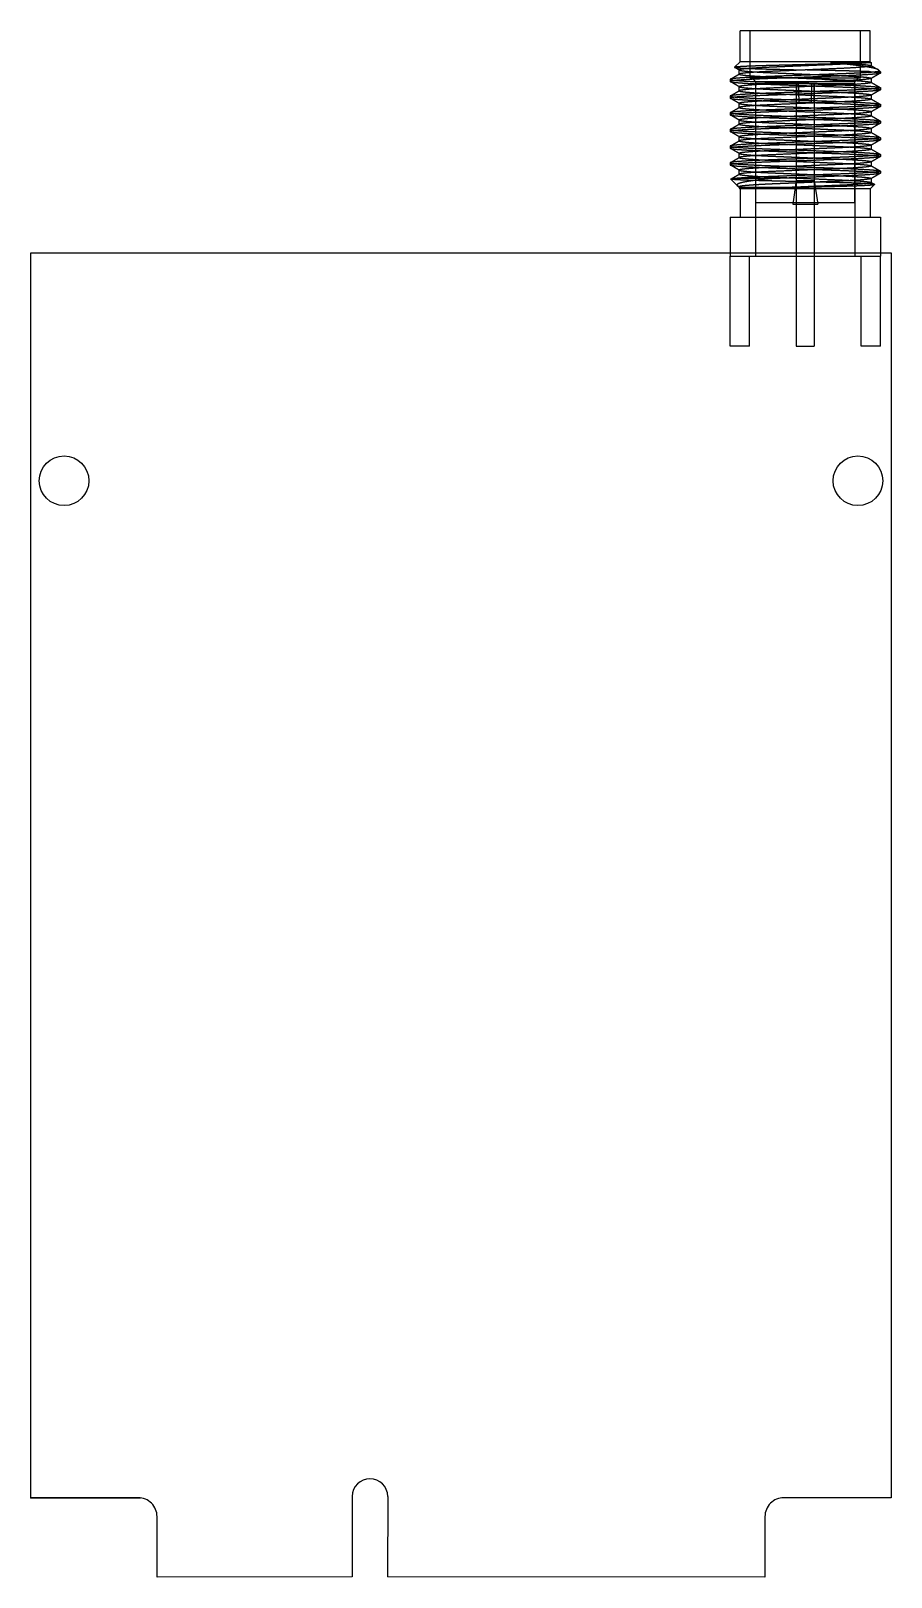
# Model space of a CAD drawing. Header units: millimetres. Extents: x 0 to 36.4, y -3.4 to 62.
import ezdxf

# ---------------------------------------------------------------- set-up
doc = ezdxf.new("R2010")
doc.units = ezdxf.units.MM
doc.header["$PDSIZE"] = -1

msp = doc.modelspace()

# ---------------------------------------------------------------- linework, layer by layer
at = {"color": 7, "linetype": 'Continuous'}
for p, q in [((32.7406, 62.0192), (29.9906, 62.0192)), ((29.9906, 60.7192), (29.9906, 62.0192)), ((30.4106, 60.0192), (30.4106, 62.0192)), ((35.4906, 62.0192), (32.7406, 62.0192)), ((35.0706, 60.0192), (35.0706, 62.0192)), ((35.4906, 60.7192), (35.4906, 62.0192)), ((29.7517, 60.48), (29.7516, 60.4797)), ((29.7516, 60.4797), (29.7516, 60.4795)), ((29.7516, 60.4795), (29.7516, 60.4793)), ((29.7516, 60.4793), (29.7516, 60.479)), ((29.7516, 60.479), (29.7517, 60.4788)), ((29.7518, 60.4802), (29.7517, 60.48)), ((29.7517, 60.4788), (29.7518, 60.4785)), ((29.7519, 60.4804), (29.7518, 60.4802)), ((29.7518, 60.4785), (29.752, 60.4783)), ((29.7521, 60.4807), (29.7519, 60.4804)), ((29.752, 60.4783), (29.7522, 60.4781)), ((29.7523, 60.4809), (29.7521, 60.4807)), ((29.7522, 60.4781), (29.7525, 60.4778)), ((29.9906, 60.7192), (29.7523, 60.4809)), ((29.7525, 60.4811), (29.7523, 60.4809)), ((29.7528, 60.4814), (29.7525, 60.4811)), ((29.7525, 60.4778), (29.7527, 60.4776)), ((29.7527, 60.4776), (29.7531, 60.4774)), ((29.7532, 60.4816), (29.7528, 60.4814)), ((29.7531, 60.4774), (29.7534, 60.4771)), ((29.7535, 60.4818), (29.7532, 60.4816)), ((29.7534, 60.4771), (29.7538, 60.4769)), ((29.754, 60.4821), (29.7535, 60.4818)), ((29.7553, 60.476), (29.7538, 60.4769)), ((29.7538, 60.4769), (29.7544, 60.4765)), ((29.7544, 60.4823), (29.754, 60.4821)), ((29.7549, 60.4826), (29.7544, 60.4823)), ((29.7544, 60.4765), (29.7551, 60.4762)), ((29.7554, 60.4828), (29.7549, 60.4826)), ((29.7551, 60.4762), (29.7559, 60.4758)), ((29.7569, 60.4751), (29.7553, 60.476)), ((29.756, 60.483), (29.7554, 60.4828)), ((29.7559, 60.4758), (29.7568, 60.4755)), ((29.7566, 60.4833), (29.756, 60.483)), ((29.7572, 60.4835), (29.7566, 60.4833)), ((29.7568, 60.4755), (29.7577, 60.4752)), ((29.7584, 60.4742), (29.7569, 60.4751)), ((29.7579, 60.4837), (29.7572, 60.4835)), ((29.7577, 60.4752), (29.7588, 60.4748)), ((29.7586, 60.484), (29.7579, 60.4837)), ((29.7599, 60.4733), (29.7584, 60.4742)), ((29.7594, 60.4842), (29.7586, 60.484)), ((29.7588, 60.4748), (29.7599, 60.4745)), ((29.7602, 60.4844), (29.7594, 60.4842)), ((29.7599, 60.4745), (29.761, 60.4741)), ((29.7614, 60.4725), (29.7599, 60.4733)), ((29.761, 60.4847), (29.7602, 60.4844)), ((29.7619, 60.4849), (29.761, 60.4847)), ((29.761, 60.4741), (29.7623, 60.4738)), ((29.763, 60.4716), (29.7614, 60.4725)), ((29.7628, 60.4852), (29.7619, 60.4849)), ((29.7623, 60.4738), (29.7636, 60.4734)), ((29.7637, 60.4854), (29.7628, 60.4852)), ((29.7645, 60.4707), (29.763, 60.4716)), ((29.7636, 60.4734), (29.765, 60.4731)), ((29.7647, 60.4856), (29.7637, 60.4854)), ((29.766, 60.4698), (29.7645, 60.4707)), ((29.7657, 60.4859), (29.7647, 60.4856)), ((29.765, 60.4731), (29.7665, 60.4727)), ((29.7668, 60.4861), (29.7657, 60.4859)), ((29.7675, 60.4689), (29.766, 60.4698)), ((29.7665, 60.4727), (29.7681, 60.4724)), ((29.7679, 60.4864), (29.7668, 60.4861)), ((29.7691, 60.4681), (29.7675, 60.4689)), ((29.7691, 60.4866), (29.7679, 60.4864)), ((29.7681, 60.4724), (29.7697, 60.472)), ((29.7702, 60.4868), (29.7691, 60.4866)), ((29.7706, 60.4672), (29.7691, 60.4681)), ((29.7697, 60.472), (29.7714, 60.4717)), ((29.7715, 60.4871), (29.7702, 60.4868)), ((29.7721, 60.4663), (29.7706, 60.4672)), ((29.7714, 60.4717), (29.7732, 60.4713)), ((29.7727, 60.4873), (29.7715, 60.4871)), ((29.7736, 60.4654), (29.7721, 60.4663)), ((29.774, 60.4876), (29.7727, 60.4873)), ((29.7732, 60.4713), (29.7751, 60.4709)), ((29.7752, 60.4645), (29.7736, 60.4654)), ((29.7753, 60.4878), (29.774, 60.4876)), ((29.7751, 60.4709), (29.777, 60.4706)), ((29.7767, 60.4636), (29.7752, 60.4645)), ((29.7767, 60.488), (29.7753, 60.4878)), ((29.7781, 60.4883), (29.7767, 60.488)), ((29.7782, 60.4628), (29.7767, 60.4636)), ((29.777, 60.4706), (29.7791, 60.4702)), ((29.7796, 60.4885), (29.7781, 60.4883)), ((29.7797, 60.4619), (29.7782, 60.4628)), ((29.7791, 60.4702), (29.7812, 60.4699)), ((29.7811, 60.4888), (29.7796, 60.4885)), ((29.7813, 60.461), (29.7797, 60.4619)), ((29.7826, 60.489), (29.7811, 60.4888)), ((29.7812, 60.4699), (29.7833, 60.4695)), ((29.7828, 60.4601), (29.7813, 60.461)), ((29.7842, 60.4893), (29.7826, 60.489)), ((29.7843, 60.4592), (29.7828, 60.4601)), ((29.7833, 60.4695), (29.7856, 60.4692)), ((29.7858, 60.4895), (29.7842, 60.4893)), ((29.7858, 60.4583), (29.7843, 60.4592)), ((29.7856, 60.4692), (29.7879, 60.4688)), ((29.7874, 60.4898), (29.7858, 60.4895)), ((29.7874, 60.4575), (29.7858, 60.4583)), ((29.7891, 60.49), (29.7874, 60.4898)), ((29.7889, 60.4566), (29.7874, 60.4575)), ((29.7879, 60.4688), (29.7903, 60.4684)), ((29.7904, 60.4557), (29.7889, 60.4566)), ((29.7908, 60.4902), (29.7891, 60.49)), ((29.7903, 60.4684), (29.7928, 60.4681)), ((29.7919, 60.4548), (29.7904, 60.4557)), ((29.7926, 60.4905), (29.7908, 60.4902)), ((29.7935, 60.4539), (29.7919, 60.4548)), ((29.7944, 60.4907), (29.7926, 60.4905)), ((29.7928, 60.4681), (29.7954, 60.4677)), ((29.795, 60.4531), (29.7935, 60.4539)), ((29.7962, 60.491), (29.7944, 60.4907)), ((29.7965, 60.4522), (29.795, 60.4531)), ((29.7954, 60.4677), (29.798, 60.4674)), ((29.7981, 60.4912), (29.7962, 60.491)), ((29.798, 60.4513), (29.7965, 60.4522)), ((29.798, 60.4674), (29.8007, 60.467)), ((29.7996, 60.4504), (29.798, 60.4513)), ((29.8, 60.4915), (29.7981, 60.4912)), ((29.8011, 60.4495), (29.7996, 60.4504)), ((29.8019, 60.4917), (29.8, 60.4915)), ((29.8007, 60.467), (29.8035, 60.4666)), ((29.8026, 60.4486), (29.8011, 60.4495)), ((29.8039, 60.492), (29.8019, 60.4917)), ((29.8041, 60.4478), (29.8026, 60.4486)), ((29.8035, 60.4666), (29.8064, 60.4663)), ((29.806, 60.4922), (29.8039, 60.492)), ((29.8057, 60.4469), (29.8041, 60.4478)), ((29.8072, 60.446), (29.8057, 60.4469)), ((29.808, 60.4925), (29.806, 60.4922)), ((29.8064, 60.4663), (29.8093, 60.4659)), ((29.8087, 60.4451), (29.8072, 60.446)), ((29.8101, 60.4927), (29.808, 60.4925)), ((29.8102, 60.4442), (29.8087, 60.4451)), ((29.8093, 60.4659), (29.8124, 60.4656)), ((29.8123, 60.493), (29.8101, 60.4927)), ((29.8118, 60.4434), (29.8102, 60.4442)), ((29.8133, 60.4425), (29.8118, 60.4434)), ((29.8145, 60.4933), (29.8123, 60.493)), ((29.8124, 60.4656), (29.8155, 60.4652)), ((29.8148, 60.4416), (29.8133, 60.4425)), ((29.8167, 60.4935), (29.8145, 60.4933)), ((29.8163, 60.4407), (29.8148, 60.4416)), ((29.8155, 60.4652), (29.8186, 60.4648)), ((29.8179, 60.4398), (29.8163, 60.4407)), ((29.8189, 60.4938), (29.8167, 60.4935)), ((29.8194, 60.4389), (29.8179, 60.4398)), ((29.8186, 60.4648), (29.8219, 60.4645)), ((29.8212, 60.494), (29.8189, 60.4938)), ((29.8209, 60.4381), (29.8194, 60.4389)), ((29.8224, 60.4372), (29.8209, 60.4381)), ((29.8236, 60.4943), (29.8212, 60.494)), ((29.8219, 60.4645), (29.8252, 60.4641)), ((29.824, 60.4363), (29.8224, 60.4372)), ((29.8259, 60.4945), (29.8236, 60.4943)), ((29.8255, 60.4354), (29.824, 60.4363)), ((29.8252, 60.4641), (29.8286, 60.4637)), ((29.827, 60.4345), (29.8255, 60.4354)), ((29.8283, 60.4948), (29.8259, 60.4945)), ((29.8285, 60.4336), (29.827, 60.4345)), ((29.8308, 60.495), (29.8283, 60.4948)), ((29.8301, 60.4328), (29.8285, 60.4336)), ((29.8286, 60.4637), (29.8321, 60.4634)), ((29.8316, 60.4319), (29.8301, 60.4328)), ((29.8333, 60.4953), (29.8308, 60.495)), ((29.8331, 60.431), (29.8316, 60.4319)), ((29.8321, 60.4634), (29.8356, 60.463)), ((29.8346, 60.4301), (29.8331, 60.431)), ((29.8358, 60.4955), (29.8333, 60.4953)), ((29.8362, 60.4292), (29.8346, 60.4301)), ((29.8356, 60.463), (29.8393, 60.4626)), ((29.8383, 60.4958), (29.8358, 60.4955)), ((29.8377, 60.4284), (29.8362, 60.4292)), ((29.8392, 60.4275), (29.8377, 60.4284)), ((29.8409, 60.4961), (29.8383, 60.4958)), ((29.8407, 60.4266), (29.8392, 60.4275)), ((29.8393, 60.4626), (29.843, 60.4623)), ((29.8423, 60.4257), (29.8407, 60.4266)), ((29.8436, 60.4963), (29.8409, 60.4961)), ((29.8438, 60.4248), (29.8423, 60.4257)), ((29.843, 60.4623), (29.8467, 60.4619)), ((29.8462, 60.4966), (29.8436, 60.4963)), ((29.8453, 60.4239), (29.8438, 60.4248)), ((29.8468, 60.4231), (29.8453, 60.4239)), ((29.8489, 60.4968), (29.8462, 60.4966)), ((29.8467, 60.4619), (29.8506, 60.4615)), ((29.8484, 60.4222), (29.8468, 60.4231)), ((29.8499, 60.4213), (29.8484, 60.4222)), ((29.8517, 60.4971), (29.8489, 60.4968)), ((29.8514, 60.4204), (29.8499, 60.4213)), ((29.8506, 60.4615), (29.8545, 60.4612)), ((29.8529, 60.4195), (29.8514, 60.4204)), ((29.8545, 60.4973), (29.8517, 60.4971)), ((29.8545, 60.4186), (29.8529, 60.4195)), ((29.8573, 60.4976), (29.8545, 60.4973)), ((29.8545, 60.4612), (29.8585, 60.4608)), ((29.856, 60.4178), (29.8545, 60.4186)), ((29.8575, 60.4169), (29.856, 60.4178)), ((29.857, 60.1428), (29.86, 60.1445)), ((29.8601, 60.4979), (29.8573, 60.4976)), ((29.859, 60.416), (29.8575, 60.4169)), ((29.8585, 60.4608), (29.8626, 60.4604)), ((29.8606, 60.4151), (29.859, 60.416)), ((29.86, 60.1445), (29.8631, 60.1462)), ((29.863, 60.4981), (29.8601, 60.4979)), ((29.8621, 60.4142), (29.8606, 60.4151)), ((29.8636, 60.4134), (29.8621, 60.4142)), ((29.8626, 60.4604), (29.8668, 60.46)), ((29.866, 60.4984), (29.863, 60.4981)), ((29.8631, 60.1462), (29.8661, 60.148)), ((29.8651, 60.4125), (29.8636, 60.4134)), ((29.8667, 60.4116), (29.8651, 60.4125)), ((29.8689, 60.4986), (29.866, 60.4984)), ((29.8661, 60.148), (29.8691, 60.1497)), ((29.8682, 60.4107), (29.8667, 60.4116)), ((29.8668, 60.46), (29.871, 60.4597)), ((29.8697, 60.4098), (29.8682, 60.4107)), ((29.8719, 60.4989), (29.8689, 60.4986)), ((29.8691, 60.1497), (29.8721, 60.1515)), ((29.8712, 60.4089), (29.8697, 60.4098)), ((29.871, 60.4597), (29.8753, 60.4593)), ((29.8728, 60.4081), (29.8712, 60.4089)), ((29.875, 60.4991), (29.8719, 60.4989)), ((29.8721, 60.1515), (29.8751, 60.1532)), ((29.8743, 60.4072), (29.8728, 60.4081)), ((29.8758, 60.4063), (29.8743, 60.4072)), ((29.878, 60.4994), (29.875, 60.4991)), ((29.8751, 60.1532), (29.8781, 60.155)), ((29.8753, 60.4593), (29.8797, 60.4589)), ((29.8773, 60.4054), (29.8758, 60.4063)), ((29.8789, 60.4045), (29.8773, 60.4054)), ((29.8812, 60.4997), (29.878, 60.4994)), ((29.8781, 60.155), (29.8811, 60.1567)), ((29.8804, 60.4037), (29.8789, 60.4045)), ((29.8797, 60.4589), (29.8841, 60.4586)), ((29.8819, 60.4028), (29.8804, 60.4037)), ((29.8811, 60.1567), (29.8842, 60.1584)), ((29.8843, 60.4999), (29.8812, 60.4997)), ((29.8834, 60.4019), (29.8819, 60.4028)), ((29.885, 60.401), (29.8834, 60.4019)), ((29.8841, 60.4586), (29.8887, 60.4582)), ((29.8842, 60.1584), (29.8872, 60.1602)), ((29.8875, 60.5002), (29.8843, 60.4999)), ((29.8865, 60.4001), (29.885, 60.401)), ((29.888, 60.3992), (29.8865, 60.4001)), ((29.8872, 60.1602), (29.8902, 60.1619)), ((29.8907, 60.5004), (29.8875, 60.5002)), ((29.8895, 60.3984), (29.888, 60.3992)), ((29.8887, 60.4582), (29.8933, 60.4578)), ((29.8911, 60.3975), (29.8895, 60.3984)), ((29.8902, 60.1619), (29.8932, 60.1637)), ((29.894, 60.5007), (29.8907, 60.5004)), ((29.8926, 60.3966), (29.8911, 60.3975)), ((29.8941, 60.3957), (29.8926, 60.3966)), ((29.8932, 60.1637), (29.8962, 60.1654)), ((29.8933, 60.4578), (29.898, 60.4574)), ((29.8973, 60.501), (29.894, 60.5007)), ((29.8956, 60.3948), (29.8941, 60.3957)), ((29.8972, 60.3939), (29.8956, 60.3948)), ((29.8962, 60.1654), (29.8992, 60.1672)), ((29.8987, 60.3931), (29.8972, 60.3939)), ((29.9006, 60.5012), (29.8973, 60.501)), ((29.898, 60.4574), (29.9027, 60.4571)), ((29.9002, 60.3922), (29.8987, 60.3931)), ((29.8992, 60.1672), (29.9022, 60.1689)), ((29.9017, 60.3913), (29.9002, 60.3922)), ((29.904, 60.5015), (29.9006, 60.5012)), ((29.9033, 60.3904), (29.9017, 60.3913)), ((29.9022, 60.1689), (29.9052, 60.1706)), ((29.9027, 60.4571), (29.9076, 60.4567)), ((29.9048, 60.3895), (29.9033, 60.3904)), ((29.9074, 60.5018), (29.904, 60.5015)), ((29.9063, 60.3887), (29.9048, 60.3895)), ((29.9052, 60.1706), (29.9083, 60.1724)), ((29.9078, 60.3878), (29.9063, 60.3887)), ((29.9108, 60.502), (29.9074, 60.5018)), ((29.9076, 60.4567), (29.9125, 60.4563)), ((29.9094, 60.3869), (29.9078, 60.3878)), ((29.9083, 60.1724), (29.9113, 60.1741)), ((29.9109, 60.386), (29.9094, 60.3869)), ((29.9143, 60.5023), (29.9108, 60.502)), ((29.9124, 60.3851), (29.9109, 60.386)), ((29.9113, 60.1741), (29.9143, 60.1759)), ((29.9139, 60.3842), (29.9124, 60.3851)), ((29.9125, 60.4563), (29.9174, 60.4559)), ((29.9155, 60.3834), (29.9139, 60.3842)), ((29.9178, 60.5025), (29.9143, 60.5023)), ((29.9143, 60.1759), (29.9173, 60.1776)), ((29.917, 60.3825), (29.9155, 60.3834)), ((29.9185, 60.3816), (29.917, 60.3825)), ((29.9173, 60.1776), (29.9203, 60.1794)), ((29.9174, 60.4559), (29.9225, 60.4556)), ((29.9214, 60.5028), (29.9178, 60.5025)), ((29.92, 60.3807), (29.9185, 60.3816)), ((29.9216, 60.3798), (29.92, 60.3807)), ((29.9203, 60.1794), (29.9233, 60.1811)), ((29.925, 60.5031), (29.9214, 60.5028)), ((29.9231, 60.3789), (29.9216, 60.3798)), ((29.9225, 60.4556), (29.9276, 60.4552)), ((29.9246, 60.3781), (29.9231, 60.3789)), ((29.9233, 60.1811), (29.9263, 60.1829)), ((29.9261, 60.3772), (29.9246, 60.3781)), ((29.9286, 60.5033), (29.925, 60.5031)), ((29.9277, 60.3763), (29.9261, 60.3772)), ((29.9263, 60.1829), (29.9293, 60.1846)), ((29.9276, 60.4552), (29.9328, 60.4548)), ((29.9292, 60.3754), (29.9277, 60.3763)), ((29.9322, 60.5036), (29.9286, 60.5033)), ((29.9307, 60.3745), (29.9292, 60.3754)), ((29.9293, 60.1846), (29.9324, 60.1863)), ((29.9322, 60.3737), (29.9307, 60.3745)), ((29.9359, 60.5039), (29.9322, 60.5036)), ((29.9338, 60.3728), (29.9322, 60.3737)), ((29.9324, 60.1863), (29.9354, 60.1881)), ((29.9328, 60.4548), (29.9381, 60.4544)), ((29.9353, 60.3719), (29.9338, 60.3728)), ((29.9368, 60.371), (29.9353, 60.3719)), ((29.9354, 60.1881), (29.9384, 60.1898)), ((29.9397, 60.5041), (29.9359, 60.5039)), ((29.9383, 60.3701), (29.9368, 60.371)), ((29.9381, 60.4544), (29.9435, 60.4541)), ((29.9399, 60.3692), (29.9383, 60.3701)), ((29.9384, 60.1898), (29.9414, 60.1916)), ((29.9434, 60.5044), (29.9397, 60.5041)), ((29.9414, 60.3684), (29.9399, 60.3692)), ((29.9429, 60.3675), (29.9414, 60.3684)), ((29.9414, 60.1916), (29.9444, 60.1933)), ((29.9444, 60.3666), (29.9429, 60.3675)), ((29.9472, 60.5046), (29.9434, 60.5044)), ((29.9435, 60.4541), (29.9489, 60.4537)), ((29.946, 60.3657), (29.9444, 60.3666)), ((29.9444, 60.1933), (29.9474, 60.1951)), ((29.9476, 60.3647), (29.946, 60.3657)), ((29.9511, 60.5049), (29.9472, 60.5046)), ((29.9474, 60.1951), (29.9504, 60.1968)), ((29.9476, 60.3692), (29.9475, 60.3687)), ((29.9475, 60.3687), (29.9475, 60.3682)), ((29.9475, 60.3682), (29.9475, 60.3677)), ((29.9475, 60.1951), (29.9475, 60.3677)), ((29.9475, 60.3677), (29.9476, 60.3673)), ((29.9475, 60.1918), (29.9475, 60.1951)), ((29.9477, 60.1929), (29.9475, 60.1918)), ((29.9475, 60.1918), (29.9476, 60.1907)), ((29.9478, 60.3697), (29.9476, 60.3692)), ((29.9476, 60.3673), (29.9478, 60.3668)), ((29.948, 60.3646), (29.9476, 60.3648)), ((29.9476, 60.3647), (29.9476, 60.3648)), ((29.9476, 60.1907), (29.9481, 60.1896)), ((29.9482, 60.194), (29.9477, 60.1929)), ((29.9481, 60.3703), (29.9478, 60.3697)), ((29.9478, 60.3668), (29.948, 60.3664)), ((29.948, 60.3664), (29.9483, 60.3659)), ((29.9483, 60.3645), (29.948, 60.3646)), ((29.9484, 60.3708), (29.9481, 60.3703)), ((29.9481, 60.1896), (29.9489, 60.1885)), ((29.949, 60.1951), (29.9482, 60.194)), ((29.9483, 60.3659), (29.9486, 60.3655)), ((29.9483, 60.3644), (29.9483, 60.3645)), ((29.9488, 60.3713), (29.9484, 60.3708)), ((29.9485, 60.3644), (29.9485, 60.3643)), ((29.9489, 60.364), (29.9485, 60.3643)), ((29.9486, 60.3655), (29.949, 60.365)), ((29.9493, 60.3719), (29.9488, 60.3713)), ((29.9489, 60.4537), (29.9544, 60.4533)), ((29.9492, 60.3639), (29.9489, 60.364)), ((29.9489, 60.1885), (29.95, 60.1874)), ((29.949, 60.365), (29.9495, 60.3645)), ((29.9502, 60.1963), (29.949, 60.1951)), ((29.9492, 60.364), (29.9492, 60.3639)), ((29.9494, 60.3637), (29.9492, 60.3639)), ((29.9499, 60.3724), (29.9493, 60.3719)), ((29.9496, 60.3636), (29.9494, 60.3637)), ((29.9495, 60.3645), (29.95, 60.3641)), ((29.9499, 60.3634), (29.9496, 60.3636)), ((29.9505, 60.3729), (29.9499, 60.3724)), ((29.9501, 60.3633), (29.9499, 60.3634)), ((29.95, 60.3641), (29.9506, 60.3636)), ((29.95, 60.1874), (29.9514, 60.1863)), ((29.9503, 60.3631), (29.9501, 60.3633)), ((29.9516, 60.1974), (29.9502, 60.1963)), ((29.9505, 60.3631), (29.9503, 60.3631)), ((29.9504, 60.1968), (29.9534, 60.1985)), ((29.9512, 60.3735), (29.9505, 60.3729)), ((29.9506, 60.363), (29.9505, 60.3631)), ((29.9506, 60.3636), (29.9512, 60.3632)), ((29.9506, 60.3636), (29.9506, 60.363)), ((29.9509, 60.3629), (29.9511, 60.3628)), ((29.955, 60.5052), (29.9511, 60.5049)), ((29.9511, 60.3629), (29.9511, 60.3628)), ((29.9513, 60.3626), (29.9511, 60.3628)), ((29.952, 60.374), (29.9512, 60.3735)), ((29.9512, 60.3632), (29.9519, 60.3627)), ((29.9515, 60.3625), (29.9513, 60.3626)), ((29.9514, 60.1863), (29.9532, 60.1851)), ((29.9518, 60.3624), (29.9515, 60.3625)), ((29.9534, 60.1985), (29.9516, 60.1974)), ((29.9521, 60.3622), (29.9518, 60.3624)), ((29.9519, 60.3627), (29.9527, 60.3622)), ((29.9529, 60.3746), (29.952, 60.374)), ((29.9526, 60.3618), (29.9526, 60.362)), ((29.9526, 60.3618), (29.9526, 60.362)), ((29.9527, 60.3618), (29.9526, 60.3618)), ((29.9527, 60.3622), (29.9535, 60.3618)), ((29.9527, 60.3622), (29.9527, 60.3618)), ((29.9538, 60.3751), (29.9529, 60.3746)), ((29.9532, 60.3615), (29.9531, 60.3615)), ((29.9532, 60.3615), (29.9531, 60.3615)), ((29.9532, 60.1851), (29.9553, 60.184)), ((29.9561, 60.2), (29.9534, 60.1985)), ((29.9535, 60.3618), (29.9544, 60.3613)), ((29.9548, 60.3757), (29.9538, 60.3751)), ((29.9544, 60.4533), (29.96, 60.4529)), ((29.9544, 60.3613), (29.9554, 60.3608)), ((29.9559, 60.3762), (29.9548, 60.3757)), ((29.9589, 60.5054), (29.955, 60.5052)), ((29.9553, 60.184), (29.9577, 60.1828)), ((29.9554, 60.3608), (29.9564, 60.3604)), ((29.9571, 60.3768), (29.9559, 60.3762)), ((29.9593, 60.2014), (29.9561, 60.2)), ((29.9564, 60.3604), (29.9575, 60.3599)), ((29.9583, 60.3773), (29.9571, 60.3768)), ((29.9575, 60.3599), (29.9586, 60.3594)), ((29.9577, 60.1828), (29.9605, 60.1817)), ((29.9596, 60.3779), (29.9583, 60.3773)), ((29.9586, 60.3594), (29.9598, 60.3589)), ((29.9628, 60.5057), (29.9589, 60.5054)), ((29.9631, 60.2028), (29.9593, 60.2014)), ((29.961, 60.3784), (29.9596, 60.3779)), ((29.9598, 60.3589), (29.961, 60.3585)), ((29.96, 60.4529), (29.9656, 60.4526)), ((29.9605, 60.1817), (29.9636, 60.1805)), ((29.9625, 60.379), (29.961, 60.3784)), ((29.961, 60.3585), (29.9624, 60.358)), ((29.9624, 60.358), (29.9637, 60.3575)), ((29.9641, 60.3796), (29.9625, 60.379)), ((29.9668, 60.506), (29.9628, 60.5057)), ((29.9673, 60.2043), (29.9631, 60.2028)), ((29.9636, 60.1805), (29.9671, 60.1793)), ((29.9637, 60.3575), (29.9652, 60.357)), ((29.9657, 60.3801), (29.9641, 60.3796)), ((29.9652, 60.357), (29.9666, 60.3565)), ((29.9656, 60.4526), (29.9713, 60.4522)), ((29.9674, 60.3807), (29.9657, 60.3801)), ((29.9666, 60.3565), (29.9682, 60.356)), ((29.9708, 60.5062), (29.9668, 60.506)), ((29.9671, 60.1793), (29.9709, 60.1781)), ((29.972, 60.2058), (29.9673, 60.2043)), ((29.9692, 60.3813), (29.9674, 60.3807)), ((29.9682, 60.356), (29.9698, 60.3556)), ((29.971, 60.3818), (29.9692, 60.3813)), ((29.9698, 60.3556), (29.9715, 60.3551)), ((29.9749, 60.5065), (29.9708, 60.5062)), ((29.9709, 60.1781), (29.975, 60.1769)), ((29.973, 60.3824), (29.971, 60.3818)), ((29.9713, 60.4522), (29.9771, 60.4518)), ((29.9715, 60.3551), (29.9732, 60.3546)), ((29.9773, 60.2072), (29.972, 60.2058)), ((29.975, 60.383), (29.973, 60.3824)), ((29.9732, 60.3546), (29.975, 60.3541)), ((29.979, 60.5068), (29.9749, 60.5065)), ((29.9771, 60.3836), (29.975, 60.383)), ((29.975, 60.3541), (29.9768, 60.3536)), ((29.975, 60.1769), (29.9795, 60.1757)), ((29.9768, 60.3536), (29.9787, 60.3531)), ((29.9771, 60.4518), (29.983, 60.4514)), ((29.9793, 60.3841), (29.9771, 60.3836)), ((29.9831, 60.2087), (29.9773, 60.2072)), ((29.9787, 60.3531), (29.9807, 60.3526)), ((29.9831, 60.507), (29.979, 60.5068)), ((29.9815, 60.3847), (29.9793, 60.3841)), ((29.9795, 60.1757), (29.9843, 60.1745)), ((29.9807, 60.3526), (29.9827, 60.3521)), ((29.9839, 60.3853), (29.9815, 60.3847)), ((29.9827, 60.3521), (29.9848, 60.3516)), ((29.983, 60.4514), (29.9889, 60.4511)), ((29.9873, 60.5073), (29.9831, 60.507)), ((29.9895, 60.2102), (29.9831, 60.2087)), ((29.9863, 60.3859), (29.9839, 60.3853)), ((29.9843, 60.1745), (29.9895, 60.1733)), ((29.9848, 60.3516), (29.9869, 60.3511)), ((29.9888, 60.3865), (29.9863, 60.3859)), ((29.9869, 60.3511), (29.9891, 60.3506)), ((29.9915, 60.5076), (29.9873, 60.5073)), ((29.9914, 60.3871), (29.9888, 60.3865)), ((29.9889, 60.4511), (29.9949, 60.4507)), ((29.9891, 60.3506), (29.9914, 60.3501)), ((29.9963, 60.2118), (29.9895, 60.2102)), ((29.9895, 60.1733), (29.9951, 60.1721)), ((32.7406, 60.7192), (29.9906, 60.7192)), ((29.994, 60.3876), (29.9914, 60.3871)), ((29.9914, 60.3501), (29.9937, 60.3496)), ((29.9957, 60.5078), (29.9915, 60.5076)), ((29.9937, 60.3496), (29.9961, 60.3491)), ((29.9968, 60.3882), (29.994, 60.3876)), ((29.9949, 60.4507), (30.001, 60.4503)), ((29.9951, 60.1721), (30.0009, 60.1708)), ((30, 60.5081), (29.9957, 60.5078)), ((29.9961, 60.3491), (29.9985, 60.3486)), ((30.0037, 60.2133), (29.9963, 60.2118)), ((29.9996, 60.3888), (29.9968, 60.3882)), ((29.9985, 60.3486), (30.001, 60.3481)), ((30.0025, 60.3894), (29.9996, 60.3888)), ((30.0043, 60.5084), (30, 60.5081)), ((30.0009, 60.1708), (30.0072, 60.1696)), ((30.001, 60.4503), (30.0072, 60.4499)), ((30.001, 60.3481), (30.0035, 60.3476)), ((30.0054, 60.39), (30.0025, 60.3894)), ((30.0035, 60.3476), (30.0061, 60.3471)), ((30.0117, 60.2148), (30.0037, 60.2133)), ((30.0086, 60.5086), (30.0043, 60.5084)), ((30.0085, 60.3906), (30.0054, 60.39)), ((30.0061, 60.3471), (30.0088, 60.3466)), ((30.0072, 60.4499), (30.0134, 60.4495)), ((30.0072, 60.1696), (30.0138, 60.1683)), ((30.0116, 60.3912), (30.0085, 60.3906)), ((30.013, 60.5089), (30.0086, 60.5086)), ((30.0088, 60.3466), (30.0115, 60.3461)), ((30.0115, 60.3461), (30.0143, 60.3456)), ((30.0149, 60.3918), (30.0116, 60.3912)), ((30.0201, 60.2164), (30.0117, 60.2148)), ((30.0174, 60.5092), (30.013, 60.5089)), ((30.0134, 60.4495), (30.0197, 60.4492)), ((30.0138, 60.1683), (30.0207, 60.1671)), ((30.0143, 60.3456), (30.0171, 60.345)), ((30.0182, 60.3924), (30.0149, 60.3918)), ((30.0171, 60.345), (30.02, 60.3445)), ((30.0219, 60.5094), (30.0174, 60.5092)), ((30.0215, 60.393), (30.0182, 60.3924)), ((30.0197, 60.4492), (30.026, 60.4488)), ((30.02, 60.3445), (30.023, 60.344)), ((30.0291, 60.2179), (30.0201, 60.2164)), ((30.0207, 60.1671), (30.028, 60.1658)), ((30.025, 60.3936), (30.0215, 60.393)), ((30.0263, 60.5097), (30.0219, 60.5094)), ((30.023, 60.344), (30.026, 60.3435)), ((30.0286, 60.3942), (30.025, 60.3936)), ((30.026, 60.4488), (30.0324, 60.4484)), ((30.026, 60.3435), (30.029, 60.343)), ((30.0309, 60.51), (30.0263, 60.5097)), ((30.028, 60.1658), (30.0356, 60.1645)), ((30.0322, 60.3948), (30.0286, 60.3942)), ((30.029, 60.343), (30.0321, 60.3425)), ((30.0387, 60.2195), (30.0291, 60.2179)), ((30.0354, 60.5102), (30.0309, 60.51)), ((30.0321, 60.3425), (30.0353, 60.3419)), ((30.0359, 60.3954), (30.0322, 60.3948)), ((30.0324, 60.4484), (30.0389, 60.448)), ((30.0353, 60.3419), (30.0385, 60.3414)), ((30.04, 60.5105), (30.0354, 60.5102)), ((30.0356, 60.1645), (30.0436, 60.1633)), ((30.0397, 60.396), (30.0359, 60.3954)), ((30.0385, 60.3414), (30.0418, 60.3409)), ((30.0487, 60.2211), (30.0387, 60.2195)), ((30.0389, 60.448), (30.0455, 60.4477)), ((30.0437, 60.3967), (30.0397, 60.396)), ((30.0446, 60.5108), (30.04, 60.5105)), ((30.0418, 60.3409), (30.0452, 60.3404)), ((30.0436, 60.1633), (30.052, 60.162)), ((30.0476, 60.3973), (30.0437, 60.3967)), ((30.0493, 60.511), (30.0446, 60.5108)), ((30.0452, 60.3404), (30.0485, 60.3399)), ((30.0455, 60.4477), (30.0521, 60.4473)), ((30.0517, 60.3979), (30.0476, 60.3973)), ((30.0485, 60.3399), (30.052, 60.3393)), ((30.0594, 60.2227), (30.0487, 60.2211)), ((30.054, 60.5113), (30.0493, 60.511)), ((30.0559, 60.3985), (30.0517, 60.3979)), ((30.052, 60.3393), (30.0555, 60.3388)), ((30.052, 60.162), (30.0607, 60.1607)), ((30.0521, 60.4473), (30.0588, 60.4469)), ((30.0587, 60.5116), (30.054, 60.5113)), ((30.0555, 60.3388), (30.0591, 60.3383)), ((30.0602, 60.3991), (30.0559, 60.3985)), ((30.0635, 60.5118), (30.0587, 60.5116)), ((30.0588, 60.4469), (30.0656, 60.4465)), ((30.0591, 60.3383), (30.0627, 60.3378)), ((30.0705, 60.2242), (30.0594, 60.2227)), ((30.0645, 60.3997), (30.0602, 60.3991)), ((30.0607, 60.1607), (30.0697, 60.1594)), ((30.0627, 60.3378), (30.0664, 60.3372)), ((30.0683, 60.5121), (30.0635, 60.5118)), ((30.069, 60.4003), (30.0645, 60.3997)), ((30.0656, 60.4465), (30.0724, 60.4461)), ((30.0664, 60.3372), (30.0701, 60.3367)), ((30.0731, 60.5124), (30.0683, 60.5121)), ((30.0735, 60.401), (30.069, 60.4003)), ((30.0697, 60.1594), (30.0792, 60.1581)), ((30.0701, 60.3367), (30.0739, 60.3362)), ((30.0822, 60.2258), (30.0705, 60.2242)), ((30.0724, 60.4461), (30.0794, 60.4458)), ((30.078, 60.5126), (30.0731, 60.5124)), ((30.0781, 60.4016), (30.0735, 60.401)), ((30.0739, 60.3362), (30.0777, 60.3357)), ((30.0777, 60.3357), (30.0816, 60.3351)), ((30.0829, 60.5129), (30.078, 60.5126)), ((30.0828, 60.4022), (30.0781, 60.4016)), ((30.0792, 60.1581), (30.0889, 60.1568)), ((30.0794, 60.4458), (30.0863, 60.4454)), ((30.0816, 60.3351), (30.0855, 60.3346)), ((30.0944, 60.2275), (30.0822, 60.2258)), ((30.0876, 60.4028), (30.0828, 60.4022)), ((30.0878, 60.5132), (30.0829, 60.5129)), ((30.0855, 60.3346), (30.0896, 60.3341)), ((30.0863, 60.4454), (30.0934, 60.445)), ((30.0924, 60.4035), (30.0876, 60.4028)), ((30.0928, 60.5134), (30.0878, 60.5132)), ((30.0889, 60.1568), (30.099, 60.1555)), ((30.0896, 60.3341), (30.0936, 60.3335)), ((30.0974, 60.4041), (30.0924, 60.4035)), ((30.0978, 60.5137), (30.0928, 60.5134)), ((30.0934, 60.445), (30.1005, 60.4446)), ((30.0936, 60.3335), (30.0977, 60.333)), ((30.1072, 60.2291), (30.0944, 60.2275)), ((30.1024, 60.4047), (30.0974, 60.4041)), ((30.0977, 60.333), (30.1019, 60.3325)), ((30.1029, 60.514), (30.0978, 60.5137)), ((30.099, 60.1555), (30.1095, 60.1542)), ((30.1005, 60.4446), (30.1077, 60.4443)), ((30.1019, 60.3325), (30.1061, 60.3319)), ((30.1076, 60.4053), (30.1024, 60.4047)), ((30.1079, 60.5143), (30.1029, 60.514)), ((30.1061, 60.3319), (30.1104, 60.3314)), ((30.1205, 60.2307), (30.1072, 60.2291)), ((30.1128, 60.406), (30.1076, 60.4053)), ((30.1077, 60.4443), (30.1149, 60.4439)), ((30.1131, 60.5145), (30.1079, 60.5143)), ((30.1095, 60.1542), (30.1203, 60.1529)), ((30.1104, 60.3314), (30.1147, 60.3309)), ((30.118, 60.4066), (30.1128, 60.406)), ((30.1182, 60.5148), (30.1131, 60.5145)), ((30.1147, 60.3309), (30.1191, 60.3303)), ((30.1149, 60.4439), (30.1222, 60.4435)), ((30.1234, 60.4072), (30.118, 60.4066)), ((30.1234, 60.5151), (30.1182, 60.5148)), ((30.1191, 60.3303), (30.1235, 60.3298)), ((30.1203, 60.1529), (30.1315, 60.1515)), ((30.1343, 60.2323), (30.1205, 60.2307)), ((30.1222, 60.4435), (30.1296, 60.4431)), ((30.1286, 60.5153), (30.1234, 60.5151)), ((30.1289, 60.4078), (30.1234, 60.4072)), ((30.1235, 60.3298), (30.128, 60.3293)), ((30.128, 60.3293), (30.1326, 60.3287)), ((30.1339, 60.5156), (30.1286, 60.5153)), ((30.1344, 60.4085), (30.1289, 60.4078)), ((30.1296, 60.4431), (30.1371, 60.4427)), ((30.1315, 60.1515), (30.143, 60.1502)), ((30.1326, 60.3287), (30.1372, 60.3282)), ((30.1391, 60.5159), (30.1339, 60.5156)), ((30.1486, 60.2339), (30.1343, 60.2323)), ((30.14, 60.4091), (30.1344, 60.4085)), ((30.1371, 60.4427), (30.1446, 60.4424)), ((30.1372, 60.3282), (30.1418, 60.3276)), ((30.1445, 60.5161), (30.1391, 60.5159)), ((30.1457, 60.4097), (30.14, 60.4091)), ((30.1418, 60.3276), (30.1465, 60.3271)), ((30.143, 60.1502), (30.1549, 60.1489)), ((30.1498, 60.5164), (30.1445, 60.5161)), ((30.1446, 60.4424), (30.1522, 60.442)), ((30.1515, 60.4104), (30.1457, 60.4097)), ((30.1465, 60.3271), (30.1513, 60.3266)), ((30.1635, 60.2356), (30.1486, 60.2339)), ((30.1552, 60.5167), (30.1498, 60.5164)), ((30.1513, 60.3266), (30.1561, 60.326)), ((30.1573, 60.411), (30.1515, 60.4104)), ((30.1522, 60.442), (30.1598, 60.4416)), ((30.1549, 60.1489), (30.1671, 60.1476)), ((30.1606, 60.517), (30.1552, 60.5167)), ((30.1561, 60.326), (30.161, 60.3255)), ((30.1633, 60.4116), (30.1573, 60.411)), ((30.1598, 60.4416), (30.1676, 60.4412)), ((30.1661, 60.5172), (30.1606, 60.517)), ((30.161, 60.3255), (30.1659, 60.3249)), ((30.1693, 60.4123), (30.1633, 60.4116)), ((30.1789, 60.2372), (30.1635, 60.2356)), ((30.1659, 60.3249), (30.1708, 60.3244)), ((30.1716, 60.5175), (30.1661, 60.5172)), ((30.1671, 60.1476), (30.1796, 60.1462)), ((30.1676, 60.4412), (30.1754, 60.4409)), ((30.1754, 60.4129), (30.1693, 60.4123)), ((30.1708, 60.3244), (30.1759, 60.3239)), ((30.1771, 60.5178), (30.1716, 60.5175)), ((30.1754, 60.4409), (30.1832, 60.4405)), ((30.1815, 60.4135), (30.1754, 60.4129)), ((30.1759, 60.3239), (30.1809, 60.3233)), ((30.1827, 60.518), (30.1771, 60.5178)), ((30.1948, 60.2389), (30.1789, 60.2372)), ((30.1796, 60.1462), (30.1925, 60.1449)), ((30.1809, 60.3233), (30.1861, 60.3228)), ((30.1878, 60.4142), (30.1815, 60.4135)), ((30.1883, 60.5183), (30.1827, 60.518)), ((30.1832, 60.4405), (30.1911, 60.4401)), ((30.1861, 60.3228), (30.1912, 60.3222)), ((30.1941, 60.4148), (30.1878, 60.4142)), ((30.1939, 60.5186), (30.1883, 60.5183)), ((30.1911, 60.4401), (30.1991, 60.4397)), ((30.1912, 60.3222), (30.1965, 60.3217)), ((30.1925, 60.1449), (30.2057, 60.1436)), ((30.1996, 60.5188), (30.1939, 60.5186)), ((30.2005, 60.4154), (30.1941, 60.4148)), ((30.2112, 60.2405), (30.1948, 60.2389)), ((30.1965, 60.3217), (30.2018, 60.3211)), ((30.1991, 60.4397), (30.2072, 60.4393)), ((30.2052, 60.5191), (30.1996, 60.5188)), ((30.207, 60.4161), (30.2005, 60.4154)), ((30.2018, 60.3211), (30.2071, 60.3206)), ((30.211, 60.5194), (30.2052, 60.5191)), ((30.2135, 60.4167), (30.207, 60.4161)), ((30.2071, 60.3206), (30.2125, 60.32)), ((30.2072, 60.4393), (30.2153, 60.439)), ((30.2167, 60.5197), (30.211, 60.5194)), ((30.2282, 60.2422), (30.2112, 60.2405)), ((30.2125, 60.32), (30.2179, 60.3195)), ((30.2202, 60.4174), (30.2135, 60.4167)), ((30.2153, 60.439), (30.2235, 60.4386)), ((30.2225, 60.5199), (30.2167, 60.5197)), ((30.2179, 60.3195), (30.2234, 60.319)), ((30.2269, 60.418), (30.2202, 60.4174)), ((30.2283, 60.5202), (30.2225, 60.5199)), ((30.2234, 60.319), (30.229, 60.3184)), ((30.2235, 60.4386), (30.2317, 60.4382)), ((30.2336, 60.4186), (30.2269, 60.418)), ((30.2456, 60.2438), (30.2282, 60.2422)), ((30.2342, 60.5205), (30.2283, 60.5202)), ((30.229, 60.3184), (30.2345, 60.3179)), ((30.2317, 60.4382), (30.24, 60.4378)), ((30.2405, 60.4193), (30.2336, 60.4186)), ((30.2401, 60.5207), (30.2342, 60.5205)), ((30.2345, 60.3179), (30.2402, 60.3173)), ((30.24, 60.4378), (30.2484, 60.4375)), ((30.246, 60.521), (30.2401, 60.5207)), ((30.2402, 60.3173), (30.2459, 60.3168)), ((30.2474, 60.4199), (30.2405, 60.4193)), ((30.2636, 60.2455), (30.2456, 60.2438)), ((30.2459, 60.3168), (30.2516, 60.3162)), ((30.252, 60.5213), (30.246, 60.521)), ((30.2544, 60.4206), (30.2474, 60.4199)), ((30.2484, 60.4375), (30.2569, 60.4371)), ((30.2516, 60.3162), (30.2574, 60.3157)), ((30.2579, 60.5216), (30.252, 60.5213)), ((30.2615, 60.4212), (30.2544, 60.4206)), ((30.2569, 60.4371), (30.2654, 60.4367)), ((30.2574, 60.3157), (30.2633, 60.3151)), ((30.2639, 60.5218), (30.2579, 60.5216)), ((30.2686, 60.4218), (30.2615, 60.4212)), ((30.2633, 60.3151), (30.2692, 60.3146)), ((30.282, 60.2471), (30.2636, 60.2455)), ((30.27, 60.5221), (30.2639, 60.5218)), ((30.2654, 60.4367), (30.2739, 60.4363)), ((30.2758, 60.4225), (30.2686, 60.4218)), ((30.2692, 60.3146), (30.2751, 60.314)), ((30.2761, 60.5224), (30.27, 60.5221)), ((30.2739, 60.4363), (30.2826, 60.436)), ((30.2751, 60.314), (30.2811, 60.3135)), ((30.2831, 60.4231), (30.2758, 60.4225)), ((30.2822, 60.5226), (30.2761, 60.5224)), ((30.2811, 60.3135), (30.2872, 60.3129)), ((30.301, 60.2488), (30.282, 60.2471)), ((30.2883, 60.5229), (30.2822, 60.5226)), ((30.2826, 60.436), (30.2913, 60.4356)), ((30.2905, 60.4238), (30.2831, 60.4231)), ((30.2872, 60.3129), (30.2933, 60.3124)), ((30.2945, 60.5232), (30.2883, 60.5229)), ((30.2979, 60.4244), (30.2905, 60.4238)), ((30.2913, 60.4356), (30.3, 60.4352)), ((30.2933, 60.3124), (30.2994, 60.3119)), ((30.3007, 60.5234), (30.2945, 60.5232)), ((30.3054, 60.425), (30.2979, 60.4244)), ((30.2994, 60.3119), (30.3056, 60.3113)), ((30.3, 60.4352), (30.3089, 60.4348)), ((30.3069, 60.5237), (30.3007, 60.5234)), ((30.3204, 60.2505), (30.301, 60.2488)), ((30.313, 60.4257), (30.3054, 60.425)), ((30.3056, 60.3113), (30.3119, 60.3108)), ((30.3132, 60.524), (30.3069, 60.5237)), ((30.3089, 60.4348), (30.3178, 60.4345)), ((30.3119, 60.3108), (30.3182, 60.3102)), ((30.3206, 60.4263), (30.313, 60.4257)), ((30.3194, 60.5243), (30.3132, 60.524)), ((30.3178, 60.4345), (30.3267, 60.4341)), ((30.3182, 60.3102), (30.3245, 60.3097)), ((30.3258, 60.5245), (30.3194, 60.5243)), ((30.3403, 60.2521), (30.3204, 60.2505)), ((30.3283, 60.427), (30.3206, 60.4263)), ((30.3245, 60.3097), (30.3309, 60.3091)), ((30.3321, 60.5248), (30.3258, 60.5245)), ((30.3267, 60.4341), (30.3357, 60.4337)), ((30.3361, 60.4276), (30.3283, 60.427)), ((30.3309, 60.3091), (30.3374, 60.3086)), ((30.3385, 60.5251), (30.3321, 60.5248)), ((30.3357, 60.4337), (30.3448, 60.4334)), ((30.3439, 60.4283), (30.3361, 60.4276)), ((30.3374, 60.3086), (30.3439, 60.308)), ((30.3449, 60.5253), (30.3385, 60.5251)), ((30.3607, 60.2538), (30.3403, 60.2521)), ((30.3519, 60.4289), (30.3439, 60.4283)), ((30.3439, 60.308), (30.3504, 60.3075)), ((30.3448, 60.4334), (30.354, 60.433)), ((30.3514, 60.5256), (30.3449, 60.5253)), ((30.3504, 60.3075), (30.357, 60.3069)), ((30.3578, 60.5259), (30.3514, 60.5256)), ((30.3598, 60.4295), (30.3519, 60.4289)), ((30.354, 60.433), (30.3632, 60.4326)), ((30.357, 60.3069), (30.3637, 60.3064)), ((30.3643, 60.5261), (30.3578, 60.5259)), ((30.3679, 60.4302), (30.3598, 60.4295)), ((30.3815, 60.2554), (30.3607, 60.2538)), ((30.3632, 60.4326), (30.3725, 60.4322)), ((30.3637, 60.3064), (30.3704, 60.3058)), ((30.3709, 60.5264), (30.3643, 60.5261)), ((30.376, 60.4308), (30.3679, 60.4302)), ((30.3704, 60.3058), (30.3771, 60.3053)), ((30.3774, 60.5267), (30.3709, 60.5264)), ((30.3725, 60.4322), (30.3818, 60.4319)), ((30.3842, 60.4315), (30.376, 60.4308)), ((30.3771, 60.3053), (30.3839, 60.3047)), ((30.384, 60.5269), (30.3774, 60.5267)), ((30.4029, 60.2571), (30.3815, 60.2554)), ((30.3818, 60.4319), (30.3912, 60.4315)), ((30.3839, 60.3047), (30.3908, 60.3042)), ((30.3906, 60.5272), (30.384, 60.5269)), ((30.3924, 60.4321), (30.3842, 60.4315)), ((30.3973, 60.5275), (30.3906, 60.5272)), ((30.3908, 60.3042), (30.3977, 60.3036)), ((30.3912, 60.4315), (30.4007, 60.4311)), ((30.4007, 60.4327), (30.3924, 60.4321)), ((30.404, 60.5278), (30.3973, 60.5275)), ((30.3977, 60.3036), (30.4046, 60.3031)), ((30.4091, 60.4334), (30.4007, 60.4327)), ((30.4007, 60.4311), (30.4102, 60.4308)), ((30.4246, 60.2587), (30.4029, 60.2571)), ((30.4107, 60.528), (30.404, 60.5278)), ((30.4046, 60.3031), (30.4116, 60.3026)), ((30.4175, 60.434), (30.4091, 60.4334)), ((30.4102, 60.4308), (30.4198, 60.4304)), ((30.4174, 60.5283), (30.4107, 60.528)), ((30.4116, 60.3026), (30.4186, 60.302)), ((30.4242, 60.5286), (30.4174, 60.5283)), ((30.426, 60.4347), (30.4175, 60.434)), ((30.4186, 60.302), (30.4257, 60.3015)), ((30.4198, 60.4304), (30.4294, 60.43)), ((30.431, 60.5288), (30.4242, 60.5286)), ((30.4468, 60.2604), (30.4246, 60.2587)), ((30.4257, 60.3015), (30.4329, 60.3009)), ((30.4346, 60.4353), (30.426, 60.4347)), ((30.4294, 60.43), (30.4391, 60.4296)), ((30.4378, 60.5291), (30.431, 60.5288)), ((30.4329, 60.3009), (30.44, 60.3004)), ((30.4432, 60.4359), (30.4346, 60.4353)), ((30.4447, 60.5294), (30.4378, 60.5291)), ((30.4391, 60.4296), (30.4489, 60.4293)), ((30.44, 60.3004), (30.4473, 60.2998)), ((30.4519, 60.4366), (30.4432, 60.4359)), ((30.4516, 60.5296), (30.4447, 60.5294)), ((30.4695, 60.262), (30.4468, 60.2604)), ((30.4473, 60.2998), (30.4545, 60.2993)), ((30.4489, 60.4293), (30.4587, 60.4289)), ((30.4585, 60.5299), (30.4516, 60.5296)), ((30.4607, 60.4372), (30.4519, 60.4366)), ((30.4545, 60.2993), (30.4619, 60.2987)), ((30.4654, 60.5302), (30.4585, 60.5299)), ((30.4587, 60.4289), (30.4686, 60.4285)), ((30.4695, 60.4379), (30.4607, 60.4372)), ((30.4619, 60.2987), (30.4692, 60.2982)), ((30.4724, 60.5304), (30.4654, 60.5302)), ((30.4686, 60.4285), (30.4786, 60.4282)), ((30.4692, 60.2982), (30.4767, 60.2976)), ((30.4783, 60.4385), (30.4695, 60.4379)), ((30.4926, 60.2637), (30.4695, 60.262)), ((30.4794, 60.5307), (30.4724, 60.5304)), ((30.4767, 60.2976), (30.4841, 60.2971)), ((30.4873, 60.4391), (30.4783, 60.4385)), ((30.4786, 60.4282), (30.4886, 60.4278)), ((30.4864, 60.531), (30.4794, 60.5307)), ((30.4841, 60.2971), (30.4916, 60.2966)), ((30.4935, 60.5312), (30.4864, 60.531)), ((30.4963, 60.4398), (30.4873, 60.4391)), ((30.4886, 60.4278), (30.4987, 60.4274)), ((30.4916, 60.2966), (30.4992, 60.296)), ((30.5161, 60.2653), (30.4926, 60.2637)), ((30.5006, 60.5315), (30.4935, 60.5312)), ((30.5053, 60.4404), (30.4963, 60.4398)), ((30.4987, 60.4274), (30.5088, 60.4271)), ((30.4992, 60.296), (30.5068, 60.2955)), ((30.5077, 60.5318), (30.5006, 60.5315)), ((30.5144, 60.4411), (30.5053, 60.4404)), ((30.5068, 60.2955), (30.5145, 60.2949)), ((30.5149, 60.532), (30.5077, 60.5318)), ((30.5088, 60.4271), (30.519, 60.4267)), ((30.5236, 60.4417), (30.5144, 60.4411)), ((30.5145, 60.2949), (30.5222, 60.2944)), ((30.522, 60.5323), (30.5149, 60.532)), ((30.5401, 60.267), (30.5161, 60.2653)), ((30.519, 60.4267), (30.5293, 60.4263)), ((30.5292, 60.5326), (30.522, 60.5323)), ((30.5222, 60.2944), (30.5299, 60.2938)), ((30.5328, 60.4423), (30.5236, 60.4417)), ((30.5365, 60.5328), (30.5292, 60.5326)), ((30.5293, 60.4263), (30.5396, 60.426)), ((30.5299, 60.2938), (30.5377, 60.2933)), ((30.5421, 60.443), (30.5328, 60.4423)), ((30.5437, 60.5331), (30.5365, 60.5328)), ((30.5377, 60.2933), (30.5455, 60.2928)), ((30.5396, 60.426), (30.55, 60.4256)), ((30.5644, 60.2686), (30.5401, 60.267)), ((30.5515, 60.4436), (30.5421, 60.443)), ((30.551, 60.5334), (30.5437, 60.5331)), ((30.5455, 60.2928), (30.5534, 60.2922)), ((30.55, 60.4256), (30.5604, 60.4252)), ((30.5583, 60.5336), (30.551, 60.5334)), ((30.5609, 60.4442), (30.5515, 60.4436)), ((30.5534, 60.2922), (30.5614, 60.2917)), ((30.5657, 60.5339), (30.5583, 60.5336)), ((30.5604, 60.4252), (30.5709, 60.4249)), ((30.5703, 60.4449), (30.5609, 60.4442)), ((30.5614, 60.2917), (30.5693, 60.2912)), ((30.5892, 60.2702), (30.5644, 60.2686)), ((30.5731, 60.5341), (30.5657, 60.5339)), ((30.5693, 60.2912), (30.5774, 60.2906)), ((30.5799, 60.4455), (30.5703, 60.4449)), ((30.5709, 60.4249), (30.5815, 60.4245)), ((30.5805, 60.5344), (30.5731, 60.5341)), ((30.5774, 60.2906), (30.5854, 60.2901)), ((30.5894, 60.4461), (30.5799, 60.4455)), ((30.5879, 60.5347), (30.5805, 60.5344)), ((30.5815, 60.4245), (30.5921, 60.4241)), ((30.5854, 60.2901), (30.5935, 60.2895)), ((30.5953, 60.5349), (30.5879, 60.5347)), ((30.6143, 60.2718), (30.5892, 60.2702)), ((30.5991, 60.4467), (30.5894, 60.4461)), ((30.5921, 60.4241), (30.6027, 60.4238)), ((30.5935, 60.2895), (30.6017, 60.289)), ((30.6028, 60.5352), (30.5953, 60.5349)), ((30.6087, 60.4474), (30.5991, 60.4467)), ((30.6017, 60.289), (30.6099, 60.2885)), ((30.6027, 60.4238), (30.6134, 60.4234)), ((30.6103, 60.5355), (30.6028, 60.5352)), ((30.6185, 60.448), (30.6087, 60.4474)), ((30.6099, 60.2885), (30.6182, 60.2879)), ((30.6179, 60.5357), (30.6103, 60.5355)), ((30.6134, 60.4234), (30.6242, 60.4231)), ((30.6399, 60.2735), (30.6143, 60.2718)), ((30.6254, 60.536), (30.6179, 60.5357)), ((30.6182, 60.2879), (30.6265, 60.2874)), ((30.6283, 60.4486), (30.6185, 60.448)), ((30.6242, 60.4231), (30.6349, 60.4227)), ((30.633, 60.5363), (30.6254, 60.536)), ((30.6265, 60.2874), (30.6348, 60.2869)), ((30.6381, 60.4493), (30.6283, 60.4486)), ((30.6407, 60.5365), (30.633, 60.5363)), ((30.6348, 60.2869), (30.6432, 60.2863)), ((30.6349, 60.4227), (30.6458, 60.4223)), ((30.648, 60.4499), (30.6381, 60.4493)), ((30.6658, 60.2751), (30.6399, 60.2735)), ((30.6483, 60.5368), (30.6407, 60.5365)), ((30.6432, 60.2863), (30.6516, 60.2858)), ((30.6458, 60.4223), (30.6566, 60.422)), ((30.658, 60.4505), (30.648, 60.4499)), ((30.656, 60.537), (30.6483, 60.5368)), ((30.6516, 60.2858), (30.6601, 60.2853)), ((30.6637, 60.5373), (30.656, 60.537)), ((30.6566, 60.422), (30.6675, 60.4216)), ((30.668, 60.4511), (30.658, 60.4505)), ((30.6601, 60.2853), (30.6686, 60.2847)), ((30.6714, 60.5376), (30.6637, 60.5373)), ((30.692, 60.2767), (30.6658, 60.2751)), ((30.6675, 60.4216), (30.6784, 60.4213)), ((30.678, 60.4518), (30.668, 60.4511)), ((30.6686, 60.2847), (30.6772, 60.2842)), ((30.6792, 60.5378), (30.6714, 60.5376)), ((30.6772, 60.2842), (30.6858, 60.2837)), ((30.6881, 60.4524), (30.678, 60.4518)), ((30.6784, 60.4213), (30.6893, 60.4209)), ((30.687, 60.5381), (30.6792, 60.5378)), ((30.6858, 60.2837), (30.6945, 60.2831)), ((30.6948, 60.5384), (30.687, 60.5381)), ((30.6983, 60.453), (30.6881, 60.4524)), ((30.6893, 60.4209), (30.7002, 60.4206)), ((30.7187, 60.2783), (30.692, 60.2767)), ((30.6945, 60.2831), (30.7032, 60.2826)), ((30.7026, 60.5386), (30.6948, 60.5384)), ((30.7085, 60.4536), (30.6983, 60.453)), ((30.7002, 60.4206), (30.7112, 60.4202)), ((30.7105, 60.5389), (30.7026, 60.5386)), ((30.7032, 60.2826), (30.7119, 60.2821)), ((30.7188, 60.4542), (30.7085, 60.4536)), ((30.7184, 60.5391), (30.7105, 60.5389)), ((30.7112, 60.4202), (30.7223, 60.4199)), ((30.7119, 60.2821), (30.7207, 60.2816)), ((30.7263, 60.5394), (30.7184, 60.5391)), ((30.7456, 60.2798), (30.7187, 60.2783)), ((30.7291, 60.4549), (30.7188, 60.4542)), ((30.7207, 60.2816), (30.7295, 60.281)), ((30.7223, 60.4199), (30.7333, 60.4196)), ((30.7342, 60.5397), (30.7263, 60.5394)), ((30.7394, 60.4555), (30.7291, 60.4549)), ((30.7295, 60.281), (30.7384, 60.2805)), ((30.7333, 60.4196), (30.7444, 60.4192)), ((30.7422, 60.5399), (30.7342, 60.5397)), ((30.7384, 60.2805), (30.7473, 60.28)), ((30.7498, 60.4561), (30.7394, 60.4555)), ((30.7502, 60.5402), (30.7422, 60.5399)), ((30.7444, 60.4192), (30.7555, 60.4189)), ((30.773, 60.2814), (30.7456, 60.2798)), ((30.7473, 60.28), (30.7563, 60.2795)), ((30.7603, 60.4567), (30.7498, 60.4561)), ((30.7582, 60.5404), (30.7502, 60.5402)), ((30.7555, 60.4189), (30.7667, 60.4185)), ((30.7563, 60.2795), (30.7653, 60.2789)), ((30.7663, 60.5407), (30.7582, 60.5404)), ((30.7708, 60.4573), (30.7603, 60.4567)), ((30.7653, 60.2789), (30.7743, 60.2784)), ((30.7743, 60.541), (30.7663, 60.5407)), ((30.7667, 60.4185), (30.7778, 60.4182)), ((30.7813, 60.4579), (30.7708, 60.4573)), ((30.8006, 60.283), (30.773, 60.2814)), ((30.7824, 60.5412), (30.7743, 60.541)), ((30.7743, 60.2784), (30.7834, 60.2779)), ((30.7778, 60.4182), (30.789, 60.4179)), ((30.7919, 60.4585), (30.7813, 60.4579)), ((30.7906, 60.5415), (30.7824, 60.5412)), ((30.7834, 60.2779), (30.7926, 60.2774)), ((30.789, 60.4179), (30.8002, 60.4175)), ((30.7987, 60.5417), (30.7906, 60.5415)), ((30.8026, 60.4592), (30.7919, 60.4585)), ((30.7926, 60.2774), (30.8018, 60.2769)), ((30.8069, 60.542), (30.7987, 60.5417)), ((30.8002, 60.4175), (30.8115, 60.4172)), ((30.8286, 60.2845), (30.8006, 60.283)), ((30.8018, 60.2769), (30.811, 60.2764)), ((30.8133, 60.4598), (30.8026, 60.4592)), ((30.8151, 60.5422), (30.8069, 60.542)), ((30.811, 60.2764), (30.8202, 60.2758)), ((30.8115, 60.4172), (30.8228, 60.4168)), ((30.824, 60.4604), (30.8133, 60.4598)), ((30.8233, 60.5425), (30.8151, 60.5422)), ((30.8202, 60.2758), (30.8295, 60.2753)), ((30.8228, 60.4168), (30.8341, 60.4165)), ((30.8316, 60.5428), (30.8233, 60.5425)), ((30.8348, 60.461), (30.824, 60.4604)), ((30.8568, 60.2861), (30.8286, 60.2845)), ((30.8295, 60.2753), (30.8389, 60.2748)), ((30.8399, 60.543), (30.8316, 60.5428)), ((30.8341, 60.4165), (30.8454, 60.4162)), ((30.8456, 60.4616), (30.8348, 60.461)), ((30.8389, 60.2748), (30.8482, 60.2743)), ((30.8482, 60.5433), (30.8399, 60.543)), ((30.8454, 60.4162), (30.8568, 60.4159)), ((30.8565, 60.4622), (30.8456, 60.4616)), ((30.8565, 60.5435), (30.8482, 60.5433)), ((30.8482, 60.2743), (30.8576, 60.2738)), ((30.8649, 60.5438), (30.8565, 60.5435)), ((30.8674, 60.4628), (30.8565, 60.4622)), ((30.8568, 60.4159), (30.8682, 60.4155)), ((30.8854, 60.2876), (30.8568, 60.2861)), ((30.8576, 60.2738), (30.8671, 60.2733)), ((30.8732, 60.544), (30.8649, 60.5438)), ((30.8671, 60.2733), (30.8765, 60.2728)), ((30.8784, 60.4634), (30.8674, 60.4628)), ((30.8682, 60.4155), (30.8796, 60.4152)), ((30.8816, 60.5443), (30.8732, 60.544)), ((30.8765, 60.2728), (30.886, 60.2723)), ((30.8894, 60.464), (30.8784, 60.4634)), ((30.8796, 60.4152), (30.891, 60.4149)), ((30.8901, 60.5446), (30.8816, 60.5443)), ((30.9142, 60.2892), (30.8854, 60.2876)), ((30.886, 60.2723), (30.8955, 60.2717)), ((30.9004, 60.4646), (30.8894, 60.464)), ((30.8985, 60.5448), (30.8901, 60.5446)), ((30.891, 60.4149), (30.9025, 60.4145)), ((30.8955, 60.2717), (30.9051, 60.2712)), ((30.907, 60.5451), (30.8985, 60.5448)), ((30.9115, 60.4652), (30.9004, 60.4646)), ((30.9025, 60.4145), (30.9139, 60.4142)), ((30.9051, 60.2712), (30.9147, 60.2707)), ((30.9155, 60.5453), (30.907, 60.5451)), ((30.9227, 60.4658), (30.9115, 60.4652)), ((30.9139, 60.4142), (30.9254, 60.4139)), ((30.9433, 60.2907), (30.9142, 60.2892)), ((30.9147, 60.2707), (30.9243, 60.2702)), ((30.9241, 60.5456), (30.9155, 60.5453)), ((30.9338, 60.4664), (30.9227, 60.4658)), ((30.9326, 60.5458), (30.9241, 60.5456)), ((30.9243, 60.2702), (30.934, 60.2697)), ((30.9254, 60.4139), (30.937, 60.4136)), ((30.9412, 60.5461), (30.9326, 60.5458)), ((30.945, 60.467), (30.9338, 60.4664)), ((30.934, 60.2697), (30.9436, 60.2692)), ((30.937, 60.4136), (30.9485, 60.4133)), ((30.9498, 60.5463), (30.9412, 60.5461)), ((30.9727, 60.2922), (30.9433, 60.2907)), ((30.9436, 60.2692), (30.9533, 60.2687)), ((30.9563, 60.4675), (30.945, 60.467)), ((30.9485, 60.4133), (30.9601, 60.4129)), ((30.9584, 60.5466), (30.9498, 60.5463)), ((30.9533, 60.2687), (30.9631, 60.2682)), ((30.9676, 60.4681), (30.9563, 60.4675)), ((30.9671, 60.5468), (30.9584, 60.5466)), ((30.9601, 60.4129), (30.9716, 60.4126)), ((30.9631, 60.2682), (30.9728, 60.2677)), ((30.9758, 60.5471), (30.9671, 60.5468)), ((30.9789, 60.4687), (30.9676, 60.4681)), ((30.9716, 60.4126), (30.9833, 60.4123)), ((31.0024, 60.2937), (30.9727, 60.2922)), ((30.9728, 60.2677), (30.9826, 60.2672)), ((30.9845, 60.5473), (30.9758, 60.5471)), ((30.9903, 60.4693), (30.9789, 60.4687)), ((30.9826, 60.2672), (30.9924, 60.2667)), ((30.9833, 60.4123), (30.9949, 60.412)), ((30.9932, 60.5476), (30.9845, 60.5473)), ((31.0017, 60.4699), (30.9903, 60.4693)), ((30.9924, 60.2667), (31.0023, 60.2662)), ((31.0019, 60.5478), (30.9932, 60.5476)), ((30.9949, 60.412), (31.0065, 60.4117)), ((31.0132, 60.4705), (31.0017, 60.4699)), ((31.0107, 60.5481), (31.0019, 60.5478)), ((31.0023, 60.2662), (31.0122, 60.2657)), ((31.0323, 60.2952), (31.0024, 60.2937)), ((31.0065, 60.4117), (31.0182, 60.4114)), ((31.0195, 60.5483), (31.0107, 60.5481)), ((31.0122, 60.2657), (31.0221, 60.2653)), ((31.0247, 60.471), (31.0132, 60.4705)), ((31.0182, 60.4114), (31.0299, 60.411)), ((31.0283, 60.5486), (31.0195, 60.5483)), ((31.0221, 60.2653), (31.032, 60.2648)), ((31.0362, 60.4716), (31.0247, 60.471)), ((31.0372, 60.5488), (31.0283, 60.5486)), ((31.0299, 60.411), (31.0416, 60.4107)), ((31.032, 60.2648), (31.0419, 60.2643)), ((31.0624, 60.2966), (31.0323, 60.2952)), ((31.0478, 60.4722), (31.0362, 60.4716)), ((31.046, 60.5491), (31.0372, 60.5488)), ((31.0416, 60.4107), (31.0533, 60.4104)), ((31.0419, 60.2643), (31.0519, 60.2638)), ((31.0549, 60.5493), (31.046, 60.5491)), ((31.0594, 60.4728), (31.0478, 60.4722)), ((31.0519, 60.2638), (31.0619, 60.2633)), ((31.0533, 60.4104), (31.065, 60.4101)), ((31.0638, 60.5496), (31.0549, 60.5493)), ((31.071, 60.4733), (31.0594, 60.4728)), ((31.0619, 60.2633), (31.0719, 60.2628)), ((31.0927, 60.2981), (31.0624, 60.2966)), ((31.0727, 60.5498), (31.0638, 60.5496)), ((31.065, 60.4101), (31.0768, 60.4098)), ((31.0827, 60.4739), (31.071, 60.4733)), ((31.0719, 60.2628), (31.082, 60.2623)), ((31.0817, 60.5501), (31.0727, 60.5498)), ((31.0768, 60.4098), (31.0886, 60.4095)), ((31.0907, 60.5503), (31.0817, 60.5501)), ((31.082, 60.2623), (31.0921, 60.2619)), ((31.0944, 60.4745), (31.0827, 60.4739)), ((31.0886, 60.4095), (31.1004, 60.4092)), ((31.0996, 60.5506), (31.0907, 60.5503)), ((31.0921, 60.2619), (31.1022, 60.2614)), ((31.1233, 60.2995), (31.0927, 60.2981)), ((31.1061, 60.475), (31.0944, 60.4745)), ((31.1087, 60.5508), (31.0996, 60.5506)), ((31.1004, 60.4092), (31.1122, 60.4089)), ((31.1022, 60.2614), (31.1123, 60.2609)), ((31.1179, 60.4756), (31.1061, 60.475)), ((31.1177, 60.5511), (31.1087, 60.5508)), ((31.1122, 60.4089), (31.124, 60.4086)), ((31.1123, 60.2609), (31.1224, 60.2604)), ((31.1267, 60.5513), (31.1177, 60.5511)), ((31.1297, 60.4762), (31.1179, 60.4756)), ((31.1224, 60.2604), (31.1326, 60.2599)), ((31.1541, 60.301), (31.1233, 60.2995)), ((31.124, 60.4086), (31.1358, 60.4083)), ((31.1358, 60.5516), (31.1267, 60.5513)), ((31.1416, 60.4767), (31.1297, 60.4762)), ((31.1326, 60.2599), (31.1428, 60.2595)), ((31.1449, 60.5518), (31.1358, 60.5516)), ((31.1358, 60.4083), (31.1477, 60.4079)), ((31.1534, 60.4773), (31.1416, 60.4767)), ((31.1428, 60.2595), (31.153, 60.259)), ((31.154, 60.5521), (31.1449, 60.5518)), ((31.1477, 60.4079), (31.1595, 60.4076)), ((31.153, 60.259), (31.1632, 60.2585)), ((31.1654, 60.4778), (31.1534, 60.4773)), ((31.1631, 60.5523), (31.154, 60.5521)), ((31.185, 60.3024), (31.1541, 60.301)), ((31.1595, 60.4076), (31.1714, 60.4073)), ((31.1723, 60.5525), (31.1631, 60.5523)), ((31.1632, 60.2585), (31.1735, 60.2581)), ((31.1773, 60.4784), (31.1654, 60.4778)), ((31.1714, 60.4073), (31.1833, 60.407)), ((31.1815, 60.5528), (31.1723, 60.5525)), ((31.1735, 60.2581), (31.1837, 60.2576)), ((31.1893, 60.4789), (31.1773, 60.4784)), ((31.1907, 60.553), (31.1815, 60.5528)), ((31.1833, 60.407), (31.1952, 60.4067)), ((31.1837, 60.2576), (31.194, 60.2571)), ((31.2162, 60.3038), (31.185, 60.3024)), ((31.2013, 60.4795), (31.1893, 60.4789)), ((31.1999, 60.5533), (31.1907, 60.553)), ((31.194, 60.2571), (31.2044, 60.2566)), ((31.1952, 60.4067), (31.2071, 60.4064)), ((31.2091, 60.5535), (31.1999, 60.5533)), ((31.2133, 60.48), (31.2013, 60.4795)), ((31.2044, 60.2566), (31.2147, 60.2562)), ((31.2071, 60.4064), (31.2191, 60.4061)), ((31.2184, 60.5538), (31.2091, 60.5535)), ((31.2254, 60.4806), (31.2133, 60.48)), ((31.2147, 60.2562), (31.225, 60.2557)), ((31.2475, 60.3052), (31.2162, 60.3038)), ((31.2276, 60.554), (31.2184, 60.5538)), ((31.2191, 60.4061), (31.231, 60.4058)), ((31.225, 60.2557), (31.2354, 60.2553)), ((31.2375, 60.4811), (31.2254, 60.4806)), ((31.2369, 60.5543), (31.2276, 60.554)), ((31.231, 60.4058), (31.243, 60.4055)), ((31.2354, 60.2553), (31.2458, 60.2548)), ((31.2462, 60.5545), (31.2369, 60.5543)), ((31.2496, 60.4817), (31.2375, 60.4811)), ((31.243, 60.4055), (31.2549, 60.4052)), ((31.2458, 60.2548), (31.2562, 60.2543)), ((31.2556, 60.5547), (31.2462, 60.5545)), ((31.279, 60.3066), (31.2475, 60.3052)), ((31.2618, 60.4822), (31.2496, 60.4817)), ((31.2549, 60.4052), (31.2669, 60.4049)), ((31.2649, 60.555), (31.2556, 60.5547)), ((31.2562, 60.2543), (31.2666, 60.2539)), ((31.274, 60.4827), (31.2618, 60.4822)), ((31.2743, 60.5552), (31.2649, 60.555)), ((31.2666, 60.2539), (31.2771, 60.2534)), ((31.2669, 60.4049), (31.2789, 60.4046)), ((31.2862, 60.4833), (31.274, 60.4827)), ((31.2837, 60.5555), (31.2743, 60.5552)), ((31.2771, 60.2534), (31.2875, 60.253)), ((31.2789, 60.4046), (31.2909, 60.4043)), ((31.3106, 60.3079), (31.279, 60.3066)), ((31.2931, 60.5557), (31.2837, 60.5555)), ((31.2985, 60.4838), (31.2862, 60.4833)), ((31.2875, 60.253), (31.298, 60.2525)), ((31.2909, 60.4043), (31.3029, 60.404)), ((31.3025, 60.556), (31.2931, 60.5557)), ((31.298, 60.2525), (31.3085, 60.2521)), ((31.3107, 60.4843), (31.2985, 60.4838)), ((31.312, 60.5562), (31.3025, 60.556)), ((31.3029, 60.404), (31.3149, 60.4037)), ((31.3085, 60.2521), (31.319, 60.2516)), ((31.3423, 60.3093), (31.3106, 60.3079)), ((31.323, 60.4849), (31.3107, 60.4843)), ((31.3214, 60.5565), (31.312, 60.5562)), ((31.3149, 60.4037), (31.3269, 60.4034)), ((31.319, 60.2516), (31.3295, 60.2512)), ((31.3309, 60.5567), (31.3214, 60.5565)), ((31.3354, 60.4854), (31.323, 60.4849)), ((31.3269, 60.4034), (31.3389, 60.4031)), ((31.3295, 60.2512), (31.34, 60.2507)), ((31.3404, 60.5569), (31.3309, 60.5567)), ((31.3477, 60.4859), (31.3354, 60.4854)), ((31.3389, 60.4031), (31.3509, 60.4028)), ((31.34, 60.2507), (31.3506, 60.2503)), ((31.3499, 60.5572), (31.3404, 60.5569)), ((31.3743, 60.3106), (31.3423, 60.3093)), ((31.3601, 60.4864), (31.3477, 60.4859)), ((31.3595, 60.5574), (31.3499, 60.5572)), ((31.3506, 60.2503), (31.3612, 60.2498)), ((31.3509, 60.4028), (31.363, 60.4025)), ((31.369, 60.5577), (31.3595, 60.5574)), ((31.3726, 60.487), (31.3601, 60.4864)), ((31.3612, 60.2498), (31.3718, 60.2494)), ((31.363, 60.4025), (31.375, 60.4022)), ((31.3786, 60.5579), (31.369, 60.5577)), ((31.3718, 60.2494), (31.3825, 60.2489)), ((31.3851, 60.4875), (31.3726, 60.487)), ((31.4067, 60.312), (31.3743, 60.3106)), ((31.375, 60.4022), (31.3871, 60.4019)), ((31.3882, 60.5582), (31.3786, 60.5579)), ((31.3825, 60.2489), (31.3932, 60.2485)), ((31.3977, 60.488), (31.3851, 60.4875)), ((31.3871, 60.4019), (31.3991, 60.4016)), ((31.3978, 60.5584), (31.3882, 60.5582)), ((31.3932, 60.2485), (31.404, 60.248)), ((31.4103, 60.4885), (31.3977, 60.488)), ((31.4074, 60.5587), (31.3978, 60.5584)), ((31.3991, 60.4016), (31.4112, 60.4013)), ((31.404, 60.248), (31.4148, 60.2476)), ((31.4394, 60.3134), (31.4067, 60.312)), ((31.4171, 60.5589), (31.4074, 60.5587)), ((31.4229, 60.4891), (31.4103, 60.4885)), ((31.4112, 60.4013), (31.4232, 60.401)), ((31.4148, 60.2476), (31.4256, 60.2471)), ((31.4267, 60.5591), (31.4171, 60.5589)), ((31.4357, 60.4896), (31.4229, 60.4891)), ((31.4232, 60.401), (31.4353, 60.4008)), ((31.4256, 60.2471), (31.4365, 60.2467)), ((31.4364, 60.5594), (31.4267, 60.5591)), ((31.4353, 60.4008), (31.4474, 60.4005)), ((31.4484, 60.4901), (31.4357, 60.4896)), ((31.4461, 60.5596), (31.4364, 60.5594)), ((31.4365, 60.2467), (31.4474, 60.2462)), ((31.4724, 60.3148), (31.4394, 60.3134)), ((31.4558, 60.5599), (31.4461, 60.5596)), ((31.4474, 60.4005), (31.4595, 60.4002)), ((31.4474, 60.2462), (31.4584, 60.2458)), ((31.4612, 60.4907), (31.4484, 60.4901)), ((31.4656, 60.5601), (31.4558, 60.5599)), ((31.4584, 60.2458), (31.4694, 60.2453)), ((31.4595, 60.4002), (31.4715, 60.3999)), ((31.4741, 60.4912), (31.4612, 60.4907)), ((31.4753, 60.5604), (31.4656, 60.5601)), ((31.4694, 60.2453), (31.4804, 60.2448)), ((31.4715, 60.3999), (31.4836, 60.3996)), ((31.5058, 60.3162), (31.4724, 60.3148)), ((31.487, 60.4918), (31.4741, 60.4912)), ((31.4851, 60.5606), (31.4753, 60.5604)), ((31.4804, 60.2448), (31.4915, 60.2444)), ((31.4836, 60.3996), (31.4957, 60.3993)), ((31.4949, 60.5609), (31.4851, 60.5606)), ((31.5, 60.4923), (31.487, 60.4918)), ((31.4915, 60.2444), (31.5026, 60.2439)), ((31.5047, 60.5611), (31.4949, 60.5609)), ((31.4957, 60.3993), (31.5078, 60.399)), ((31.513, 60.4929), (31.5, 60.4923)), ((31.5026, 60.2439), (31.5138, 60.2434)), ((31.5145, 60.5614), (31.5047, 60.5611)), ((31.5394, 60.3176), (31.5058, 60.3162)), ((31.5078, 60.399), (31.5199, 60.3987)), ((31.5261, 60.4934), (31.513, 60.4929)), ((31.5138, 60.2434), (31.525, 60.2429)), ((31.5243, 60.5616), (31.5145, 60.5614)), ((31.5199, 60.3987), (31.532, 60.3984)), ((31.5342, 60.5618), (31.5243, 60.5616)), ((31.525, 60.2429), (31.5362, 60.2425)), ((31.5392, 60.494), (31.5261, 60.4934)), ((31.532, 60.3984), (31.544, 60.3981)), ((31.5441, 60.5621), (31.5342, 60.5618)), ((31.5362, 60.2425), (31.5475, 60.242)), ((31.5524, 60.4945), (31.5392, 60.494)), ((31.5735, 60.319), (31.5394, 60.3176)), ((31.544, 60.3981), (31.5561, 60.3978)), ((31.554, 60.5623), (31.5441, 60.5621)), ((31.5475, 60.242), (31.5588, 60.2415)), ((31.5656, 60.4951), (31.5524, 60.4945)), ((31.5639, 60.5626), (31.554, 60.5623)), ((31.5561, 60.3978), (31.5682, 60.3975)), ((31.5588, 60.2415), (31.5701, 60.241)), ((31.5738, 60.5628), (31.5639, 60.5626)), ((31.5789, 60.4956), (31.5656, 60.4951)), ((31.5682, 60.3975), (31.5803, 60.3972)), ((31.5701, 60.241), (31.5815, 60.2406)), ((31.6078, 60.3205), (31.5735, 60.319)), ((31.5837, 60.5631), (31.5738, 60.5628)), ((31.5922, 60.4962), (31.5789, 60.4956)), ((31.5803, 60.3972), (31.5924, 60.3969)), ((31.5815, 60.2406), (31.5929, 60.2401)), ((31.5937, 60.5633), (31.5837, 60.5631)), ((31.6055, 60.4968), (31.5922, 60.4962)), ((31.5924, 60.3969), (31.6045, 60.3966)), ((31.5929, 60.2401), (31.6043, 60.2396)), ((31.6036, 60.5636), (31.5937, 60.5633)), ((31.6136, 60.5638), (31.6036, 60.5636)), ((31.6043, 60.2396), (31.6158, 60.2391)), ((31.6045, 60.3966), (31.6167, 60.3963)), ((31.6189, 60.4973), (31.6055, 60.4968)), ((31.6424, 60.3219), (31.6078, 60.3205)), ((31.6236, 60.5641), (31.6136, 60.5638)), ((31.6158, 60.2391), (31.6273, 60.2386)), ((31.6167, 60.3963), (31.6288, 60.396)), ((31.6324, 60.4979), (31.6189, 60.4973)), ((31.6337, 60.5643), (31.6236, 60.5641)), ((31.6273, 60.2386), (31.6389, 60.2382)), ((31.6288, 60.396), (31.641, 60.3957)), ((31.6458, 60.4985), (31.6324, 60.4979)), ((31.6437, 60.5646), (31.6337, 60.5643)), ((31.6389, 60.2382), (31.6504, 60.2377)), ((31.641, 60.3957), (31.6532, 60.3954)), ((31.6773, 60.3234), (31.6424, 60.3219)), ((31.6537, 60.5648), (31.6437, 60.5646)), ((31.6594, 60.499), (31.6458, 60.4985)), ((31.6504, 60.2377), (31.6621, 60.2372)), ((31.6532, 60.3954), (31.6654, 60.3951)), ((31.6638, 60.5651), (31.6537, 60.5648)), ((31.6729, 60.4996), (31.6594, 60.499)), ((31.6621, 60.2372), (31.6737, 60.2367)), ((31.6739, 60.5654), (31.6638, 60.5651)), ((31.6654, 60.3951), (31.6776, 60.3948)), ((31.6866, 60.5002), (31.6729, 60.4996)), ((31.6737, 60.2367), (31.6854, 60.2362)), ((31.684, 60.5656), (31.6739, 60.5654)), ((31.7125, 60.3249), (31.6773, 60.3234)), ((31.6776, 60.3948), (31.6899, 60.3945)), ((31.6941, 60.5659), (31.684, 60.5656)), ((31.6854, 60.2362), (31.6971, 60.2357)), ((31.7002, 60.5007), (31.6866, 60.5002)), ((31.6899, 60.3945), (31.7021, 60.3942)), ((31.7042, 60.5661), (31.6941, 60.5659)), ((31.6971, 60.2357), (31.7088, 60.2352)), ((31.7139, 60.5013), (31.7002, 60.5007)), ((31.7021, 60.3942), (31.7144, 60.3939)), ((31.7144, 60.5664), (31.7042, 60.5661)), ((31.7088, 60.2352), (31.7206, 60.2347)), ((31.748, 60.3264), (31.7125, 60.3249)), ((31.7277, 60.5019), (31.7139, 60.5013)), ((31.7245, 60.5666), (31.7144, 60.5664)), ((31.7144, 60.3939), (31.7267, 60.3936)), ((31.7206, 60.2347), (31.7324, 60.2342)), ((31.7347, 60.5669), (31.7245, 60.5666)), ((31.7267, 60.3936), (31.739, 60.3933)), ((31.7415, 60.5025), (31.7277, 60.5019)), ((31.7324, 60.2342), (31.7442, 60.2337)), ((31.7449, 60.5671), (31.7347, 60.5669)), ((31.739, 60.3933), (31.7514, 60.393)), ((31.7553, 60.5031), (31.7415, 60.5025)), ((31.7442, 60.2337), (31.7561, 60.2332)), ((31.7551, 60.5674), (31.7449, 60.5671)), ((31.7838, 60.3279), (31.748, 60.3264)), ((31.7514, 60.393), (31.7637, 60.3927)), ((31.7653, 60.5676), (31.7551, 60.5674)), ((31.7692, 60.5036), (31.7553, 60.5031)), ((31.7561, 60.2332), (31.768, 60.2327)), ((31.7637, 60.3927), (31.7761, 60.3924)), ((31.7755, 60.5679), (31.7653, 60.5676)), ((31.768, 60.2327), (31.7799, 60.2322)), ((31.7831, 60.5042), (31.7692, 60.5036)), ((31.7858, 60.5682), (31.7755, 60.5679)), ((31.7761, 60.3924), (31.7885, 60.3921)), ((31.7799, 60.2322), (31.7918, 60.2317)), ((31.797, 60.5048), (31.7831, 60.5042)), ((31.8198, 60.3294), (31.7838, 60.3279)), ((31.796, 60.5684), (31.7858, 60.5682)), ((31.7885, 60.3921), (31.8009, 60.3918)), ((31.7918, 60.2317), (31.8038, 60.2312)), ((31.8063, 60.5687), (31.796, 60.5684)), ((31.811, 60.5054), (31.797, 60.5048)), ((31.8009, 60.3918), (31.8133, 60.3915)), ((31.8038, 60.2312), (31.8158, 60.2307)), ((31.8166, 60.5689), (31.8063, 60.5687)), ((31.825, 60.506), (31.811, 60.5054)), ((31.8133, 60.3915), (31.8258, 60.3912)), ((31.8158, 60.2307), (31.8278, 60.2302)), ((31.8269, 60.5692), (31.8166, 60.5689)), ((31.8561, 60.3309), (31.8198, 60.3294)), ((31.8391, 60.5066), (31.825, 60.506)), ((31.8258, 60.3912), (31.8382, 60.3909)), ((31.8372, 60.5695), (31.8269, 60.5692)), ((31.8278, 60.2302), (31.8399, 60.2297)), ((31.8475, 60.5697), (31.8372, 60.5695)), ((31.8382, 60.3909), (31.8507, 60.3906)), ((31.8532, 60.5072), (31.8391, 60.5066)), ((31.8399, 60.2297), (31.852, 60.2292)), ((31.8579, 60.57), (31.8475, 60.5697)), ((31.8507, 60.3906), (31.8632, 60.3903)), ((31.852, 60.2292), (31.8641, 60.2287)), ((31.8674, 60.5078), (31.8532, 60.5072)), ((31.8926, 60.3325), (31.8561, 60.3309)), ((31.8682, 60.5703), (31.8579, 60.57)), ((31.8632, 60.3903), (31.8757, 60.39)), ((31.8641, 60.2287), (31.8762, 60.2282)), ((31.8815, 60.5084), (31.8674, 60.5078)), ((31.8786, 60.5705), (31.8682, 60.5703)), ((31.8757, 60.39), (31.8882, 60.3897)), ((31.8762, 60.2282), (31.8884, 60.2276)), ((31.889, 60.5708), (31.8786, 60.5705)), ((31.8958, 60.509), (31.8815, 60.5084)), ((31.8882, 60.3897), (31.9008, 60.3894)), ((31.8884, 60.2276), (31.9006, 60.2271)), ((31.8994, 60.5711), (31.889, 60.5708)), ((31.9294, 60.334), (31.8926, 60.3325)), ((31.91, 60.5096), (31.8958, 60.509)), ((31.9098, 60.5713), (31.8994, 60.5711)), ((31.9006, 60.2271), (31.9128, 60.2266)), ((31.9008, 60.3894), (31.9133, 60.3891)), ((31.9202, 60.5716), (31.9098, 60.5713)), ((31.9243, 60.5102), (31.91, 60.5096)), ((31.9128, 60.2266), (31.925, 60.2261)), ((31.9133, 60.3891), (31.9259, 60.3888)), ((31.9306, 60.5719), (31.9202, 60.5716)), ((31.9386, 60.5108), (31.9243, 60.5102)), ((31.925, 60.2261), (31.9373, 60.2256)), ((31.9259, 60.3888), (31.9385, 60.3885)), ((31.9664, 60.3356), (31.9294, 60.334)), ((31.941, 60.5721), (31.9306, 60.5719)), ((31.9373, 60.2256), (31.9496, 60.2251)), ((31.9385, 60.3885), (31.9511, 60.3881)), ((31.953, 60.5114), (31.9386, 60.5108)), ((31.9515, 60.5724), (31.941, 60.5721)), ((31.9496, 60.2251), (31.9619, 60.2246)), ((31.9511, 60.3881), (31.9637, 60.3878)), ((31.9619, 60.5727), (31.9515, 60.5724)), ((31.9674, 60.512), (31.953, 60.5114)), ((31.9724, 60.5729), (31.9619, 60.5727)), ((31.9619, 60.2246), (31.9742, 60.224)), ((31.9637, 60.3878), (31.9763, 60.3875)), ((32.0036, 60.3371), (31.9664, 60.3356)), ((31.9818, 60.5126), (31.9674, 60.512)), ((31.9828, 60.5732), (31.9724, 60.5729)), ((31.9742, 60.224), (31.9865, 60.2235)), ((31.9763, 60.3875), (31.9889, 60.3872)), ((31.9963, 60.5132), (31.9818, 60.5126)), ((31.9933, 60.5735), (31.9828, 60.5732)), ((31.9865, 60.2235), (31.9989, 60.223)), ((31.9889, 60.3872), (32.0016, 60.3869)), ((32.0038, 60.5737), (31.9933, 60.5735)), ((32.0108, 60.5138), (31.9963, 60.5132)), ((31.9989, 60.223), (32.0113, 60.2225)), ((32.0016, 60.3869), (32.0143, 60.3866)), ((32.0411, 60.3387), (32.0036, 60.3371)), ((32.0143, 60.574), (32.0038, 60.5737)), ((32.0253, 60.5144), (32.0108, 60.5138)), ((32.0113, 60.2225), (32.0237, 60.2219)), ((32.0248, 60.5743), (32.0143, 60.574)), ((32.0143, 60.3866), (32.0269, 60.3863)), ((32.0237, 60.2219), (32.0362, 60.2214)), ((32.0353, 60.5745), (32.0248, 60.5743)), ((32.0398, 60.515), (32.0253, 60.5144)), ((32.0269, 60.3863), (32.0396, 60.386)), ((32.0458, 60.5748), (32.0353, 60.5745)), ((32.0362, 60.2214), (32.0486, 60.2209)), ((32.0396, 60.386), (32.0524, 60.3857)), ((32.0544, 60.5157), (32.0398, 60.515)), ((32.0787, 60.3403), (32.0411, 60.3387)), ((32.0563, 60.5751), (32.0458, 60.5748)), ((32.0486, 60.2209), (32.0611, 60.2204)), ((32.0524, 60.3857), (32.0651, 60.3854)), ((32.069, 60.5163), (32.0544, 60.5157)), ((32.0668, 60.5753), (32.0563, 60.5751)), ((32.0611, 60.2204), (32.0736, 60.2198)), ((32.0651, 60.3854), (32.0778, 60.3851)), ((32.0774, 60.5756), (32.0668, 60.5753)), ((32.0836, 60.5169), (32.069, 60.5163)), ((32.0736, 60.2198), (32.0861, 60.2193)), ((32.0879, 60.5759), (32.0774, 60.5756)), ((32.0778, 60.3851), (32.0906, 60.3848)), ((32.1165, 60.3419), (32.0787, 60.3403)), ((32.0983, 60.5175), (32.0836, 60.5169)), ((32.0861, 60.2193), (32.0987, 60.2188)), ((32.0984, 60.5761), (32.0879, 60.5759)), ((32.0906, 60.3848), (32.1033, 60.3844)), ((32.113, 60.5181), (32.0983, 60.5175)), ((32.109, 60.5764), (32.0984, 60.5761)), ((32.0987, 60.2188), (32.1112, 60.2183)), ((32.1033, 60.3844), (32.1161, 60.3841)), ((32.1196, 60.5767), (32.109, 60.5764)), ((32.1112, 60.2183), (32.1238, 60.2177)), ((32.1277, 60.5187), (32.113, 60.5181)), ((32.1161, 60.3841), (32.1289, 60.3838)), ((32.1546, 60.3435), (32.1165, 60.3419)), ((32.1301, 60.577), (32.1196, 60.5767)), ((32.1238, 60.2177), (32.1364, 60.2172)), ((32.1424, 60.5194), (32.1277, 60.5187)), ((32.1289, 60.3838), (32.1417, 60.3835)), ((32.1407, 60.5772), (32.1301, 60.577)), ((32.1364, 60.2172), (32.149, 60.2167)), ((32.1513, 60.5775), (32.1407, 60.5772)), ((32.1417, 60.3835), (32.1545, 60.3832)), ((32.1572, 60.52), (32.1424, 60.5194)), ((32.149, 60.2167), (32.1616, 60.2161)), ((32.1619, 60.5778), (32.1513, 60.5775)), ((32.1545, 60.3832), (32.1673, 60.3829)), ((32.1927, 60.3451), (32.1546, 60.3435)), ((32.172, 60.5206), (32.1572, 60.52)), ((32.1616, 60.2161), (32.1743, 60.2156)), ((32.1725, 60.578), (32.1619, 60.5778)), ((32.1673, 60.3829), (32.1801, 60.3826)), ((32.1868, 60.5212), (32.172, 60.5206)), ((32.1831, 60.5783), (32.1725, 60.578)), ((32.1743, 60.2156), (32.1869, 60.2151)), ((32.1801, 60.3826), (32.193, 60.3823)), ((32.1937, 60.5786), (32.1831, 60.5783)), ((32.2016, 60.5219), (32.1868, 60.5212)), ((32.1869, 60.2151), (32.1996, 60.2145)), ((32.2311, 60.3467), (32.1927, 60.3451)), ((32.193, 60.3823), (32.2058, 60.382)), ((32.2043, 60.5789), (32.1937, 60.5786)), ((32.1996, 60.2145), (32.2123, 60.214)), ((32.2165, 60.5225), (32.2016, 60.5219)), ((32.2149, 60.5791), (32.2043, 60.5789)), ((32.2058, 60.382), (32.2187, 60.3816)), ((32.2123, 60.214), (32.225, 60.2135)), ((32.2256, 60.5794), (32.2149, 60.5791)), ((32.2314, 60.5231), (32.2165, 60.5225)), ((32.2187, 60.3816), (32.2316, 60.3813)), ((32.225, 60.2135), (32.2377, 60.2129)), ((32.2362, 60.5797), (32.2256, 60.5794)), ((32.2696, 60.3483), (32.2311, 60.3467)), ((32.2463, 60.5237), (32.2314, 60.5231)), ((32.2316, 60.3813), (32.2445, 60.381)), ((32.2468, 60.58), (32.2362, 60.5797)), ((32.2377, 60.2129), (32.2504, 60.2124)), ((32.2445, 60.381), (32.2574, 60.3807)), ((32.2612, 60.5244), (32.2463, 60.5237)), ((32.2575, 60.5802), (32.2468, 60.58)), ((32.2504, 60.2124), (32.2632, 60.2119)), ((32.2574, 60.3807), (32.2703, 60.3804)), ((32.2681, 60.5805), (32.2575, 60.5802)), ((32.2761, 60.525), (32.2612, 60.5244)), ((32.2632, 60.2119), (32.276, 60.2113)), ((32.2788, 60.5808), (32.2681, 60.5805)), ((32.3082, 60.35), (32.2696, 60.3483)), ((32.2703, 60.3804), (32.2832, 60.3801)), ((32.276, 60.2113), (32.2887, 60.2108)), ((32.2911, 60.5256), (32.2761, 60.525)), ((32.2895, 60.581), (32.2788, 60.5808)), ((32.2832, 60.3801), (32.2961, 60.3798)), ((32.2887, 60.2108), (32.3015, 60.2103)), ((32.3001, 60.5813), (32.2895, 60.581)), ((32.306, 60.5262), (32.2911, 60.5256)), ((32.2961, 60.3798), (32.3091, 60.3795)), ((32.3108, 60.5816), (32.3001, 60.5813)), ((32.3015, 60.2103), (32.3143, 60.2097)), ((32.321, 60.5269), (32.306, 60.5262)), ((32.347, 60.3516), (32.3082, 60.35)), ((32.3091, 60.3795), (32.322, 60.3791)), ((32.3215, 60.5819), (32.3108, 60.5816)), ((32.3143, 60.2097), (32.3271, 60.2092)), ((32.336, 60.5275), (32.321, 60.5269)), ((32.3322, 60.5821), (32.3215, 60.5819)), ((32.322, 60.3791), (32.335, 60.3788)), ((32.3271, 60.2092), (32.34, 60.2086)), ((32.3428, 60.5824), (32.3322, 60.5821)), ((32.335, 60.3788), (32.348, 60.3785)), ((32.3511, 60.5281), (32.336, 60.5275)), ((32.34, 60.2086), (32.3528, 60.2081)), ((32.3535, 60.5827), (32.3428, 60.5824)), ((32.3858, 60.3532), (32.347, 60.3516)), ((32.348, 60.3785), (32.3609, 60.3782)), ((32.3661, 60.5288), (32.3511, 60.5281)), ((32.3528, 60.2081), (32.3657, 60.2076)), ((32.3642, 60.583), (32.3535, 60.5827)), ((32.3609, 60.3782), (32.3739, 60.3779)), ((32.3749, 60.5832), (32.3642, 60.583)), ((32.3657, 60.2076), (32.3785, 60.207)), ((32.3812, 60.5294), (32.3661, 60.5288)), ((32.3739, 60.3779), (32.3869, 60.3776)), ((32.3856, 60.5835), (32.3749, 60.5832)), ((32.3785, 60.207), (32.3914, 60.2065)), ((32.3962, 60.53), (32.3812, 60.5294)), ((32.3963, 60.5838), (32.3856, 60.5835)), ((32.4248, 60.3549), (32.3858, 60.3532)), ((32.3869, 60.3776), (32.3999, 60.3773)), ((32.3914, 60.2065), (32.4043, 60.2059)), ((32.4113, 60.5307), (32.3962, 60.53)), ((32.4071, 60.5841), (32.3963, 60.5838)), ((32.3999, 60.3773), (32.413, 60.3769)), ((32.4043, 60.2059), (32.4172, 60.2054)), ((32.4178, 60.5844), (32.4071, 60.5841)), ((32.4264, 60.5313), (32.4113, 60.5307)), ((32.413, 60.3769), (32.426, 60.3766)), ((32.4172, 60.2054), (32.4301, 60.2048)), ((32.4285, 60.5846), (32.4178, 60.5844)), ((32.4639, 60.3565), (32.4248, 60.3549)), ((32.426, 60.3766), (32.439, 60.3763)), ((32.4415, 60.532), (32.4264, 60.5313)), ((32.4392, 60.5849), (32.4285, 60.5846)), ((32.4301, 60.2048), (32.443, 60.2043)), ((32.439, 60.3763), (32.452, 60.376)), ((32.45, 60.5852), (32.4392, 60.5849)), ((32.4567, 60.5326), (32.4415, 60.532)), ((32.443, 60.2043), (32.4559, 60.2038)), ((32.4607, 60.5855), (32.45, 60.5852)), ((32.452, 60.376), (32.4651, 60.3757)), ((32.4559, 60.2038), (32.4688, 60.2032)), ((32.4718, 60.5332), (32.4567, 60.5326)), ((32.4714, 60.5857), (32.4607, 60.5855)), ((32.503, 60.3582), (32.4639, 60.3565)), ((32.4651, 60.3757), (32.4781, 60.3754)), ((32.4688, 60.2032), (32.4818, 60.2027)), ((32.4822, 60.586), (32.4714, 60.5857)), ((32.487, 60.5339), (32.4718, 60.5332)), ((32.4781, 60.3754), (32.4912, 60.3751)), ((32.4818, 60.2027), (32.4947, 60.2021)), ((32.4929, 60.5863), (32.4822, 60.586)), ((32.5021, 60.5345), (32.487, 60.5339)), ((32.4912, 60.3751), (32.5043, 60.3747)), ((32.5036, 60.5866), (32.4929, 60.5863)), ((32.4947, 60.2021), (32.5076, 60.2016)), ((32.5173, 60.5351), (32.5021, 60.5345)), ((32.5423, 60.3598), (32.503, 60.3582)), ((32.5144, 60.5868), (32.5036, 60.5866)), ((32.5043, 60.3747), (32.5174, 60.3744)), ((32.5076, 60.2016), (32.5206, 60.201)), ((32.5251, 60.5871), (32.5144, 60.5868)), ((32.5325, 60.5358), (32.5173, 60.5351)), ((32.5174, 60.3744), (32.5304, 60.3741)), ((32.5206, 60.201), (32.5336, 60.2005)), ((32.5359, 60.5874), (32.5251, 60.5871)), ((32.5304, 60.3741), (32.5435, 60.3738)), ((32.5476, 60.5364), (32.5325, 60.5358)), ((32.5336, 60.2005), (32.5465, 60.1999)), ((32.5467, 60.5877), (32.5359, 60.5874)), ((32.5815, 60.3615), (32.5423, 60.3598)), ((32.5435, 60.3738), (32.5566, 60.3735)), ((32.5465, 60.1999), (32.5595, 60.1994)), ((32.5574, 60.588), (32.5467, 60.5877)), ((32.5628, 60.5371), (32.5476, 60.5364)), ((32.5566, 60.3735), (32.5697, 60.3732)), ((32.5682, 60.5882), (32.5574, 60.588)), ((32.5595, 60.1994), (32.5725, 60.1988)), ((32.578, 60.5377), (32.5628, 60.5371)), ((32.5789, 60.5885), (32.5682, 60.5882)), ((32.5697, 60.3732), (32.5828, 60.3728)), ((32.5725, 60.1988), (32.5854, 60.1983)), ((32.5933, 60.5383), (32.578, 60.5377)), ((32.5897, 60.5888), (32.5789, 60.5885)), ((32.6209, 60.3631), (32.5815, 60.3615)), ((32.5828, 60.3728), (32.596, 60.3725)), ((32.5854, 60.1983), (32.5984, 60.1978)), ((32.6005, 60.5891), (32.5897, 60.5888)), ((32.6085, 60.539), (32.5933, 60.5383)), ((32.596, 60.3725), (32.6091, 60.3722)), ((32.5984, 60.1978), (32.6114, 60.1972)), ((32.6112, 60.5893), (32.6005, 60.5891)), ((32.6237, 60.5396), (32.6085, 60.539)), ((32.6091, 60.3722), (32.6222, 60.3719)), ((32.622, 60.5896), (32.6112, 60.5893)), ((32.6114, 60.1972), (32.6244, 60.1967)), ((32.6602, 60.3648), (32.6209, 60.3631)), ((32.6328, 60.5899), (32.622, 60.5896)), ((32.6222, 60.3719), (32.6353, 60.3716)), ((32.6389, 60.5403), (32.6237, 60.5396)), ((32.6244, 60.1967), (32.6374, 60.1961)), ((32.6436, 60.5902), (32.6328, 60.5899)), ((32.6353, 60.3716), (32.6485, 60.3713)), ((32.6374, 60.1961), (32.6504, 60.1956)), ((32.6542, 60.5409), (32.6389, 60.5403)), ((32.6543, 60.5905), (32.6436, 60.5902)), ((32.6764, 60.1453), (32.6443, 60.1441)), ((32.6485, 60.3713), (32.6616, 60.3709)), ((32.6504, 60.1956), (32.6634, 60.195)), ((32.6694, 60.5415), (32.6542, 60.5409)), ((32.6651, 60.5907), (32.6543, 60.5905)), ((32.6996, 60.3664), (32.6602, 60.3648)), ((32.6616, 60.3709), (32.6748, 60.3706)), ((32.6634, 60.195), (32.6764, 60.1945)), ((32.6759, 60.591), (32.6651, 60.5907)), ((32.6846, 60.5422), (32.6694, 60.5415)), ((32.6748, 60.3706), (32.6879, 60.3703)), ((32.6867, 60.5913), (32.6759, 60.591)), ((32.6764, 60.1945), (32.6894, 60.1939)), ((32.7085, 60.1465), (32.6764, 60.1453)), ((32.6999, 60.5428), (32.6846, 60.5422)), ((32.6975, 60.5916), (32.6867, 60.5913)), ((32.6879, 60.3703), (32.7011, 60.37)), ((32.6894, 60.1939), (32.7024, 60.1934)), ((32.7082, 60.5919), (32.6975, 60.5916)), ((32.739, 60.3681), (32.6996, 60.3664)), ((32.7151, 60.5435), (32.6999, 60.5428)), ((32.7011, 60.37), (32.7143, 60.3697)), ((32.7024, 60.1934), (32.7154, 60.1928)), ((32.719, 60.5921), (32.7082, 60.5919)), ((32.7406, 60.1477), (32.7085, 60.1465)), ((32.7143, 60.3697), (32.7274, 60.3694)), ((32.7304, 60.5441), (32.7151, 60.5435)), ((32.7154, 60.1928), (32.7284, 60.1923)), ((32.7298, 60.5924), (32.719, 60.5921)), ((32.7274, 60.3694), (32.7406, 60.369)), ((32.7284, 60.1923), (32.7414, 60.1917)), ((32.7406, 60.5927), (32.7298, 60.5924)), ((32.7456, 60.5448), (32.7304, 60.5441)), ((32.7784, 60.3697), (32.739, 60.3681)), ((35.4906, 60.7192), (32.7406, 60.7192)), ((32.7492, 60.5929), (32.7406, 60.5927)), ((32.7482, 60.3689), (32.7406, 60.369)), ((32.7594, 60.1484), (32.7406, 60.1477)), ((32.7414, 60.1917), (32.7544, 60.1912)), ((32.7608, 60.5454), (32.7456, 60.5448)), ((32.7558, 60.3687), (32.7482, 60.3689)), ((32.7578, 60.5931), (32.7492, 60.5929)), ((32.7544, 60.1912), (32.7675, 60.1906)), ((32.7634, 60.3685), (32.7558, 60.3687)), ((32.7664, 60.5934), (32.7578, 60.5931)), ((32.7782, 60.1491), (32.7594, 60.1484)), ((32.7761, 60.546), (32.7608, 60.5454)), ((32.7709, 60.3683), (32.7634, 60.3685)), ((32.775, 60.5936), (32.7664, 60.5934)), ((32.7675, 60.1906), (32.7805, 60.1901)), ((32.7785, 60.3681), (32.7709, 60.3683)), ((32.7836, 60.5938), (32.775, 60.5936)), ((32.7913, 60.5467), (32.7761, 60.546)), ((32.797, 60.1498), (32.7782, 60.1491)), ((32.8178, 60.3714), (32.7784, 60.3697)), ((32.7861, 60.3679), (32.7785, 60.3681)), ((32.7805, 60.1901), (32.7935, 60.1895)), ((32.7922, 60.594), (32.7836, 60.5938)), ((32.7937, 60.3678), (32.7861, 60.3679)), ((32.8066, 60.5473), (32.7913, 60.5467)), ((32.8008, 60.5943), (32.7922, 60.594)), ((32.7935, 60.1895), (32.8065, 60.189)), ((32.8013, 60.3676), (32.7937, 60.3678)), ((32.8158, 60.1505), (32.797, 60.1498)), ((32.8094, 60.5945), (32.8008, 60.5943)), ((32.8089, 60.3674), (32.8013, 60.3676)), ((32.8065, 60.189), (32.8195, 60.1884)), ((32.8218, 60.548), (32.8066, 60.5473)), ((32.8165, 60.3672), (32.8089, 60.3674)), ((32.818, 60.5947), (32.8094, 60.5945)), ((32.8346, 60.1512), (32.8158, 60.1505)), ((32.824, 60.367), (32.8165, 60.3672)), ((32.8572, 60.3731), (32.8178, 60.3714)), ((32.8266, 60.5949), (32.818, 60.5947)), ((32.8195, 60.1884), (32.8325, 60.1879)), ((32.8371, 60.5486), (32.8218, 60.548)), ((32.8316, 60.3669), (32.824, 60.367)), ((32.8352, 60.5951), (32.8266, 60.5949)), ((32.8392, 60.3667), (32.8316, 60.3669)), ((32.8325, 60.1879), (32.8455, 60.1874)), ((32.8534, 60.1518), (32.8346, 60.1512)), ((32.8437, 60.5954), (32.8352, 60.5951)), ((32.8523, 60.5492), (32.8371, 60.5486)), ((32.8468, 60.3665), (32.8392, 60.3667)), ((32.8523, 60.5956), (32.8437, 60.5954)), ((32.8455, 60.1874), (32.8584, 60.1868)), ((32.8544, 60.3663), (32.8468, 60.3665)), ((32.8609, 60.5958), (32.8523, 60.5956)), ((32.8675, 60.5499), (32.8523, 60.5492)), ((32.8722, 60.1525), (32.8534, 60.1518)), ((32.8619, 60.3661), (32.8544, 60.3663)), ((32.8965, 60.3747), (32.8572, 60.3731)), ((32.8584, 60.1868), (32.8714, 60.1863)), ((32.8695, 60.596), (32.8609, 60.5958)), ((32.8695, 60.3659), (32.8619, 60.3661)), ((32.8827, 60.5505), (32.8675, 60.5499)), ((32.8781, 60.5963), (32.8695, 60.596)), ((32.8771, 60.3658), (32.8695, 60.3659)), ((32.8714, 60.1863), (32.8844, 60.1857)), ((32.8909, 60.1532), (32.8722, 60.1525)), ((32.8847, 60.3656), (32.8771, 60.3658)), ((32.8866, 60.5965), (32.8781, 60.5963)), ((32.898, 60.5512), (32.8827, 60.5505)), ((32.8844, 60.1857), (32.8974, 60.1852)), ((32.8923, 60.3654), (32.8847, 60.3656)), ((32.8952, 60.5967), (32.8866, 60.5965)), ((32.9097, 60.1539), (32.8909, 60.1532)), ((32.8998, 60.3652), (32.8923, 60.3654)), ((32.9038, 60.5969), (32.8952, 60.5967)), ((32.9358, 60.3764), (32.8965, 60.3747)), ((32.8974, 60.1852), (32.9104, 60.1846)), ((32.9132, 60.5518), (32.898, 60.5512)), ((32.9074, 60.365), (32.8998, 60.3652)), ((32.9123, 60.5972), (32.9038, 60.5969)), ((32.915, 60.3649), (32.9074, 60.365)), ((32.9285, 60.1546), (32.9097, 60.1539)), ((32.9104, 60.1846), (32.9233, 60.1841)), ((32.9209, 60.5974), (32.9123, 60.5972)), ((32.9284, 60.5525), (32.9132, 60.5518)), ((32.9226, 60.3647), (32.915, 60.3649)), ((32.9295, 60.5976), (32.9209, 60.5974)), ((32.9301, 60.3645), (32.9226, 60.3647)), ((32.9233, 60.1841), (32.9363, 60.1835)), ((32.9436, 60.5531), (32.9284, 60.5525)), ((32.9472, 60.1553), (32.9285, 60.1546)), ((32.938, 60.5978), (32.9295, 60.5976)), ((32.9377, 60.3643), (32.9301, 60.3645)), ((32.975, 60.378), (32.9358, 60.3764)), ((32.9363, 60.1835), (32.9493, 60.183)), ((32.9453, 60.3641), (32.9377, 60.3643)), ((32.9466, 60.598), (32.938, 60.5978)), ((32.9588, 60.5537), (32.9436, 60.5531)), ((32.9528, 60.3639), (32.9453, 60.3641)), ((32.9551, 60.5983), (32.9466, 60.598)), ((32.9659, 60.156), (32.9472, 60.1553)), ((32.9493, 60.183), (32.9622, 60.1824)), ((32.9604, 60.3638), (32.9528, 60.3639)), ((32.9637, 60.5985), (32.9551, 60.5983)), ((32.974, 60.5544), (32.9588, 60.5537)), ((32.968, 60.3636), (32.9604, 60.3638)), ((32.9622, 60.1824), (32.9751, 60.1819)), ((32.9722, 60.5987), (32.9637, 60.5985)), ((32.9846, 60.1567), (32.9659, 60.156)), ((32.9755, 60.3634), (32.968, 60.3636)), ((32.9808, 60.5989), (32.9722, 60.5987)), ((32.9891, 60.555), (32.974, 60.5544)), ((33.0142, 60.3797), (32.975, 60.378)), ((32.9751, 60.1819), (32.9881, 60.1813)), ((32.9831, 60.3632), (32.9755, 60.3634)), ((32.9893, 60.5992), (32.9808, 60.5989)), ((32.9907, 60.363), (32.9831, 60.3632)), ((33.0033, 60.1574), (32.9846, 60.1567)), ((32.9881, 60.1813), (33.001, 60.1808)), ((33.0043, 60.5556), (32.9891, 60.555)), ((32.9979, 60.5994), (32.9893, 60.5992)), ((32.9982, 60.3629), (32.9907, 60.363)), ((33.0064, 60.5996), (32.9979, 60.5994)), ((33.0058, 60.3627), (32.9982, 60.3629)), ((33.001, 60.1808), (33.0139, 60.1803)), ((33.022, 60.1581), (33.0033, 60.1574)), ((33.0194, 60.5563), (33.0043, 60.5556)), ((33.0134, 60.3625), (33.0058, 60.3627)), ((33.0149, 60.5998), (33.0064, 60.5996)), ((33.0209, 60.3623), (33.0134, 60.3625)), ((33.0139, 60.1803), (33.0268, 60.1797)), ((33.0533, 60.3813), (33.0142, 60.3797)), ((33.0235, 60.6), (33.0149, 60.5998)), ((33.0346, 60.5569), (33.0194, 60.5563)), ((33.0285, 60.3621), (33.0209, 60.3623)), ((33.0406, 60.1588), (33.022, 60.1581)), ((33.032, 60.6003), (33.0235, 60.6)), ((33.0268, 60.1797), (33.0398, 60.1792)), ((33.036, 60.362), (33.0285, 60.3621)), ((33.0405, 60.6005), (33.032, 60.6003)), ((33.0497, 60.5576), (33.0346, 60.5569)), ((33.0436, 60.3618), (33.036, 60.362)), ((33.0398, 60.1792), (33.0526, 60.1786)), ((33.0491, 60.6007), (33.0405, 60.6005)), ((33.0593, 60.1595), (33.0406, 60.1588)), ((33.0511, 60.3616), (33.0436, 60.3618)), ((33.0576, 60.6009), (33.0491, 60.6007)), ((33.0648, 60.5582), (33.0497, 60.5576)), ((33.0587, 60.3614), (33.0511, 60.3616)), ((33.0526, 60.1786), (33.0655, 60.1781)), ((33.0923, 60.383), (33.0533, 60.3813)), ((33.0661, 60.6012), (33.0576, 60.6009)), ((33.0662, 60.3612), (33.0587, 60.3614)), ((33.0779, 60.1602), (33.0593, 60.1595)), ((33.0799, 60.5588), (33.0648, 60.5582)), ((33.0655, 60.1781), (33.0784, 60.1775)), ((33.0746, 60.6014), (33.0661, 60.6012)), ((33.0738, 60.3611), (33.0662, 60.3612)), ((33.0813, 60.3609), (33.0738, 60.3611)), ((33.0831, 60.6016), (33.0746, 60.6014)), ((33.0965, 60.1609), (33.0779, 60.1602)), ((33.0784, 60.1775), (33.0913, 60.177)), ((33.095, 60.5595), (33.0799, 60.5588)), ((33.0889, 60.3607), (33.0813, 60.3609)), ((33.0916, 60.6018), (33.0831, 60.6016)), ((33.0964, 60.3605), (33.0889, 60.3607)), ((33.0913, 60.177), (33.1041, 60.1765)), ((33.1001, 60.602), (33.0916, 60.6018)), ((33.1311, 60.3846), (33.0923, 60.383)), ((33.1101, 60.5601), (33.095, 60.5595)), ((33.104, 60.3603), (33.0964, 60.3605)), ((33.1151, 60.1615), (33.0965, 60.1609)), ((33.1086, 60.6023), (33.1001, 60.602)), ((33.1115, 60.3601), (33.104, 60.3603)), ((33.1041, 60.1765), (33.117, 60.1759)), ((33.1171, 60.6025), (33.1086, 60.6023)), ((33.1252, 60.5607), (33.1101, 60.5601)), ((33.119, 60.36), (33.1115, 60.3601)), ((33.1337, 60.1622), (33.1151, 60.1615)), ((33.117, 60.1759), (33.1298, 60.1754)), ((33.1256, 60.6027), (33.1171, 60.6025)), ((33.1266, 60.3598), (33.119, 60.36)), ((33.1402, 60.5614), (33.1252, 60.5607)), ((33.1341, 60.6029), (33.1256, 60.6027)), ((33.1341, 60.3596), (33.1266, 60.3598)), ((33.1298, 60.1754), (33.1426, 60.1748)), ((33.1699, 60.3862), (33.1311, 60.3846)), ((33.1523, 60.1629), (33.1337, 60.1622)), ((33.1426, 60.6031), (33.1341, 60.6029)), ((33.1416, 60.3594), (33.1341, 60.3596)), ((33.1553, 60.562), (33.1402, 60.5614)), ((33.1492, 60.3592), (33.1416, 60.3594)), ((33.151, 60.6034), (33.1426, 60.6031)), ((33.1426, 60.1748), (33.1554, 60.1743)), ((33.1567, 60.3591), (33.1492, 60.3592)), ((33.1595, 60.6036), (33.151, 60.6034)), ((33.1708, 60.1636), (33.1523, 60.1629)), ((33.1703, 60.5626), (33.1553, 60.562)), ((33.1554, 60.1743), (33.1682, 60.1738)), ((33.1642, 60.3589), (33.1567, 60.3591)), ((33.168, 60.6038), (33.1595, 60.6036)), ((33.1717, 60.3587), (33.1642, 60.3589)), ((33.1764, 60.604), (33.168, 60.6038)), ((33.1682, 60.1738), (33.181, 60.1732)), ((33.2085, 60.3879), (33.1699, 60.3862)), ((33.1853, 60.5633), (33.1703, 60.5626)), ((33.1893, 60.1643), (33.1708, 60.1636)), ((33.1793, 60.3585), (33.1717, 60.3587)), ((33.1849, 60.6043), (33.1764, 60.604)), ((33.1868, 60.3583), (33.1793, 60.3585)), ((33.181, 60.1732), (33.1938, 60.1727)), ((33.1933, 60.6045), (33.1849, 60.6043)), ((33.2003, 60.5639), (33.1853, 60.5633)), ((33.1943, 60.3582), (33.1868, 60.3583)), ((33.2078, 60.165), (33.1893, 60.1643)), ((33.2018, 60.6047), (33.1933, 60.6045)), ((33.1938, 60.1727), (33.2065, 60.1722)), ((33.2018, 60.358), (33.1943, 60.3582)), ((33.2152, 60.5645), (33.2003, 60.5639)), ((33.2102, 60.6049), (33.2018, 60.6047)), ((33.2093, 60.3578), (33.2018, 60.358)), ((33.2065, 60.1722), (33.2193, 60.1716)), ((33.2262, 60.1657), (33.2078, 60.165)), ((33.247, 60.3895), (33.2085, 60.3879)), ((33.2168, 60.3576), (33.2093, 60.3578)), ((33.2187, 60.6051), (33.2102, 60.6049)), ((33.2302, 60.5652), (33.2152, 60.5645)), ((33.2244, 60.3575), (33.2168, 60.3576)), ((33.2271, 60.6054), (33.2187, 60.6051)), ((33.2193, 60.1716), (33.232, 60.1711)), ((33.2319, 60.3573), (33.2244, 60.3575)), ((33.2447, 60.1663), (33.2262, 60.1657)), ((33.2356, 60.6056), (33.2271, 60.6054)), ((33.2451, 60.5658), (33.2302, 60.5652)), ((33.2394, 60.3571), (33.2319, 60.3573)), ((33.232, 60.1711), (33.2447, 60.1705)), ((33.244, 60.6058), (33.2356, 60.6056)), ((33.2469, 60.3569), (33.2394, 60.3571)), ((33.2524, 60.606), (33.244, 60.6058)), ((33.2447, 60.1705), (33.2574, 60.17)), ((33.2631, 60.167), (33.2447, 60.1663)), ((33.26, 60.5664), (33.2451, 60.5658)), ((33.2544, 60.3567), (33.2469, 60.3569)), ((33.2854, 60.3911), (33.247, 60.3895)), ((33.2608, 60.6062), (33.2524, 60.606)), ((33.2619, 60.3566), (33.2544, 60.3567)), ((33.2574, 60.17), (33.2701, 60.1695)), ((33.2749, 60.567), (33.26, 60.5664)), ((33.2692, 60.6065), (33.2608, 60.6062)), ((33.2694, 60.3564), (33.2619, 60.3566)), ((33.2815, 60.1677), (33.2631, 60.167)), ((33.2777, 60.6067), (33.2692, 60.6065)), ((33.2768, 60.3562), (33.2694, 60.3564)), ((33.2701, 60.1695), (33.2828, 60.1689)), ((33.2898, 60.5677), (33.2749, 60.567)), ((33.2843, 60.356), (33.2768, 60.3562)), ((33.2861, 60.6069), (33.2777, 60.6067)), ((33.2998, 60.1684), (33.2815, 60.1677)), ((33.2828, 60.1689), (33.2954, 60.1684)), ((33.2918, 60.3558), (33.2843, 60.356)), ((33.3236, 60.3927), (33.2854, 60.3911)), ((33.2945, 60.6071), (33.2861, 60.6069)), ((33.3046, 60.5683), (33.2898, 60.5677)), ((33.2993, 60.3557), (33.2918, 60.3558)), ((33.3029, 60.6073), (33.2945, 60.6071)), ((33.2954, 60.1684), (33.3081, 60.1679)), ((33.3068, 60.3555), (33.2993, 60.3557)), ((33.3182, 60.1691), (33.2998, 60.1684)), ((33.3112, 60.6076), (33.3029, 60.6073)), ((33.3194, 60.5689), (33.3046, 60.5683)), ((33.3143, 60.3553), (33.3068, 60.3555)), ((33.3081, 60.1679), (33.3207, 60.1673)), ((33.3196, 60.6078), (33.3112, 60.6076)), ((33.3217, 60.3551), (33.3143, 60.3553)), ((33.3365, 60.1697), (33.3182, 60.1691)), ((33.3342, 60.5695), (33.3194, 60.5689)), ((33.328, 60.608), (33.3196, 60.6078)), ((33.3207, 60.1673), (33.3333, 60.1668)), ((33.3292, 60.355), (33.3217, 60.3551)), ((33.3616, 60.3943), (33.3236, 60.3927)), ((33.3364, 60.6082), (33.328, 60.608)), ((33.3367, 60.3548), (33.3292, 60.355)), ((33.3333, 60.1668), (33.3459, 60.1663)), ((33.349, 60.5702), (33.3342, 60.5695)), ((33.3447, 60.6084), (33.3364, 60.6082)), ((33.3547, 60.1704), (33.3365, 60.1697)), ((33.3442, 60.3546), (33.3367, 60.3548)), ((33.3516, 60.3544), (33.3442, 60.3546)), ((33.3531, 60.6087), (33.3447, 60.6084)), ((33.3459, 60.1663), (33.3584, 60.1658)), ((33.3638, 60.5708), (33.349, 60.5702)), ((33.3591, 60.3542), (33.3516, 60.3544)), ((33.3615, 60.6089), (33.3531, 60.6087)), ((33.373, 60.1711), (33.3547, 60.1704)), ((33.3584, 60.1658), (33.371, 60.1652)), ((33.3665, 60.3541), (33.3591, 60.3542)), ((33.3698, 60.6091), (33.3615, 60.6089)), ((33.3995, 60.3959), (33.3616, 60.3943)), ((33.3785, 60.5714), (33.3638, 60.5708)), ((33.374, 60.3539), (33.3665, 60.3541)), ((33.3781, 60.6093), (33.3698, 60.6091)), ((33.371, 60.1652), (33.3835, 60.1647)), ((33.3912, 60.1718), (33.373, 60.1711)), ((33.3815, 60.3537), (33.374, 60.3539)), ((33.3865, 60.6095), (33.3781, 60.6093)), ((33.3932, 60.572), (33.3785, 60.5714)), ((33.3889, 60.3535), (33.3815, 60.3537)), ((33.3835, 60.1647), (33.396, 60.1642)), ((33.3948, 60.6098), (33.3865, 60.6095)), ((33.3963, 60.3534), (33.3889, 60.3535)), ((33.4094, 60.1724), (33.3912, 60.1718)), ((33.4079, 60.5726), (33.3932, 60.572)), ((33.4031, 60.61), (33.3948, 60.6098)), ((33.396, 60.1642), (33.4085, 60.1636)), ((33.4038, 60.3532), (33.3963, 60.3534)), ((33.4371, 60.3975), (33.3995, 60.3959)), ((33.4114, 60.6102), (33.4031, 60.61)), ((33.4112, 60.353), (33.4038, 60.3532)), ((33.4225, 60.5733), (33.4079, 60.5726)), ((33.4085, 60.1636), (33.421, 60.1631)), ((33.4275, 60.1731), (33.4094, 60.1724)), ((33.4187, 60.3528), (33.4112, 60.353)), ((33.4197, 60.6104), (33.4114, 60.6102)), ((33.4261, 60.3526), (33.4187, 60.3528)), ((33.428, 60.6106), (33.4197, 60.6104)), ((33.421, 60.1631), (33.4334, 60.1626)), ((33.4371, 60.5739), (33.4225, 60.5733)), ((33.4335, 60.3525), (33.4261, 60.3526)), ((33.4456, 60.1738), (33.4275, 60.1731)), ((33.4363, 60.6108), (33.428, 60.6106)), ((33.4334, 60.1626), (33.4459, 60.1621)), ((33.441, 60.3523), (33.4335, 60.3525)), ((33.4446, 60.6111), (33.4363, 60.6108)), ((33.4517, 60.5745), (33.4371, 60.5739)), ((33.4746, 60.3991), (33.4371, 60.3975)), ((33.4484, 60.3521), (33.441, 60.3523)), ((33.4529, 60.6113), (33.4446, 60.6111)), ((33.4637, 60.1745), (33.4456, 60.1738)), ((33.4459, 60.1621), (33.4583, 60.1616)), ((33.4558, 60.3519), (33.4484, 60.3521)), ((33.4663, 60.5751), (33.4517, 60.5745)), ((33.4611, 60.6115), (33.4529, 60.6113)), ((33.4632, 60.3518), (33.4558, 60.3519)), ((33.4583, 60.1616), (33.4706, 60.161)), ((33.4694, 60.6117), (33.4611, 60.6115)), ((33.4706, 60.3516), (33.4632, 60.3518)), ((33.4818, 60.1751), (33.4637, 60.1745)), ((33.4808, 60.5757), (33.4663, 60.5751)), ((33.4777, 60.6119), (33.4694, 60.6117)), ((33.4781, 60.3514), (33.4706, 60.3516)), ((33.4706, 60.161), (33.483, 60.1605)), ((33.5118, 60.4006), (33.4746, 60.3991)), ((33.4859, 60.6121), (33.4777, 60.6119)), ((33.4855, 60.3512), (33.4781, 60.3514)), ((33.4953, 60.5763), (33.4808, 60.5757)), ((33.4998, 60.1758), (33.4818, 60.1751)), ((33.483, 60.1605), (33.4954, 60.16)), ((33.4929, 60.3511), (33.4855, 60.3512)), ((33.4941, 60.6124), (33.4859, 60.6121)), ((33.5003, 60.3509), (33.4929, 60.3511)), ((33.5024, 60.6126), (33.4941, 60.6124)), ((33.5098, 60.5769), (33.4953, 60.5763)), ((33.4954, 60.16), (33.5077, 60.1595)), ((33.5177, 60.1765), (33.4998, 60.1758)), ((33.5077, 60.3507), (33.5003, 60.3509)), ((33.5106, 60.6128), (33.5024, 60.6126)), ((33.5151, 60.3505), (33.5077, 60.3507)), ((33.5077, 60.1595), (33.52, 60.159)), ((33.5242, 60.5775), (33.5098, 60.5769)), ((33.5188, 60.613), (33.5106, 60.6128)), ((33.5488, 60.4022), (33.5118, 60.4006)), ((33.5225, 60.3504), (33.5151, 60.3505)), ((33.5357, 60.1771), (33.5177, 60.1765)), ((33.527, 60.6132), (33.5188, 60.613)), ((33.52, 60.159), (33.5322, 60.1584)), ((33.5298, 60.3502), (33.5225, 60.3504)), ((33.5386, 60.5781), (33.5242, 60.5775)), ((33.5352, 60.6134), (33.527, 60.6132)), ((33.5373, 60.35), (33.5298, 60.3502)), ((33.5322, 60.1584), (33.5445, 60.1579)), ((33.5434, 60.6137), (33.5352, 60.6134)), ((33.5536, 60.1778), (33.5357, 60.1771)), ((33.5448, 60.3498), (33.5373, 60.35)), ((33.553, 60.5787), (33.5386, 60.5781)), ((33.5516, 60.6139), (33.5434, 60.6137)), ((33.5445, 60.1579), (33.5567, 60.1574)), ((33.5523, 60.3496), (33.5448, 60.3498)), ((33.5856, 60.4037), (33.5488, 60.4022)), ((33.5598, 60.6141), (33.5516, 60.6139)), ((33.5599, 60.3495), (33.5523, 60.3496)), ((33.5674, 60.5794), (33.553, 60.5787)), ((33.5714, 60.1784), (33.5536, 60.1778)), ((33.5567, 60.1574), (33.5689, 60.1569)), ((33.5679, 60.6143), (33.5598, 60.6141)), ((33.5676, 60.3493), (33.5599, 60.3495)), ((33.5817, 60.58), (33.5674, 60.5794)), ((33.5753, 60.3491), (33.5676, 60.3493)), ((33.5761, 60.6145), (33.5679, 60.6143)), ((33.5689, 60.1569), (33.5811, 60.1564)), ((33.5892, 60.1791), (33.5714, 60.1784)), ((33.5831, 60.3489), (33.5753, 60.3491)), ((33.5842, 60.6147), (33.5761, 60.6145)), ((33.5811, 60.1564), (33.5932, 60.1559)), ((33.596, 60.5806), (33.5817, 60.58)), ((33.5909, 60.3487), (33.5831, 60.3489)), ((33.5924, 60.6149), (33.5842, 60.6147)), ((33.6222, 60.4053), (33.5856, 60.4037)), ((33.607, 60.1798), (33.5892, 60.1791)), ((33.5988, 60.3485), (33.5909, 60.3487)), ((33.6005, 60.6152), (33.5924, 60.6149)), ((33.5932, 60.1559), (33.6053, 60.1554)), ((33.6102, 60.5812), (33.596, 60.5806)), ((33.6067, 60.3484), (33.5988, 60.3485)), ((33.6086, 60.6154), (33.6005, 60.6152)), ((33.6053, 60.1554), (33.6174, 60.1549)), ((33.6147, 60.3482), (33.6067, 60.3484)), ((33.6248, 60.1804), (33.607, 60.1798)), ((33.6168, 60.6156), (33.6086, 60.6154)), ((33.6244, 60.5818), (33.6102, 60.5812)), ((33.6228, 60.348), (33.6147, 60.3482)), ((33.6249, 60.6158), (33.6168, 60.6156)), ((33.6174, 60.1549), (33.6295, 60.1543)), ((33.6585, 60.4068), (33.6222, 60.4053)), ((33.6309, 60.3478), (33.6228, 60.348)), ((33.6386, 60.5824), (33.6244, 60.5818)), ((33.6424, 60.1811), (33.6248, 60.1804)), ((33.633, 60.616), (33.6249, 60.6158)), ((33.6295, 60.1543), (33.6415, 60.1538)), ((33.639, 60.3476), (33.6309, 60.3478)), ((33.641, 60.6162), (33.633, 60.616)), ((33.6527, 60.5829), (33.6386, 60.5824)), ((33.6473, 60.3474), (33.639, 60.3476)), ((33.6491, 60.6164), (33.641, 60.6162)), ((33.6415, 60.1538), (33.6535, 60.1533)), ((33.6601, 60.1817), (33.6424, 60.1811)), ((33.6555, 60.3472), (33.6473, 60.3474)), ((33.6572, 60.6166), (33.6491, 60.6164)), ((33.6668, 60.5835), (33.6527, 60.5829)), ((33.6535, 60.1533), (33.6655, 60.1528)), ((33.6638, 60.347), (33.6555, 60.3472)), ((33.6653, 60.6169), (33.6572, 60.6166)), ((33.6945, 60.4083), (33.6585, 60.4068)), ((33.6777, 60.1824), (33.6601, 60.1817)), ((33.6722, 60.3468), (33.6638, 60.347)), ((33.6733, 60.6171), (33.6653, 60.6169)), ((33.6655, 60.1528), (33.6774, 60.1523)), ((33.6809, 60.5841), (33.6668, 60.5835)), ((33.6806, 60.3466), (33.6722, 60.3468)), ((33.6814, 60.6173), (33.6733, 60.6171)), ((33.6774, 60.1523), (33.6894, 60.1518)), ((33.6953, 60.183), (33.6777, 60.1824)), ((33.6891, 60.3464), (33.6806, 60.3466)), ((33.6949, 60.5847), (33.6809, 60.5841)), ((33.6894, 60.6175), (33.6814, 60.6173)), ((33.6977, 60.3462), (33.6891, 60.3464)), ((33.6974, 60.6177), (33.6894, 60.6175)), ((33.6894, 60.1518), (33.7013, 60.1513)), ((33.7303, 60.4098), (33.6945, 60.4083)), ((33.7089, 60.5853), (33.6949, 60.5847)), ((33.7128, 60.1837), (33.6953, 60.183)), ((33.7055, 60.6179), (33.6974, 60.6177)), ((33.7062, 60.346), (33.6977, 60.3462)), ((33.7013, 60.1513), (33.7131, 60.1508)), ((33.7135, 60.6181), (33.7055, 60.6179)), ((33.7149, 60.3458), (33.7062, 60.346)), ((33.7228, 60.5859), (33.7089, 60.5853)), ((33.7303, 60.1843), (33.7128, 60.1837)), ((33.7131, 60.1508), (33.7249, 60.1503)), ((33.7215, 60.6183), (33.7135, 60.6181)), ((33.7236, 60.3456), (33.7149, 60.3458)), ((33.7295, 60.6186), (33.7215, 60.6183)), ((33.7367, 60.5865), (33.7228, 60.5859)), ((33.7323, 60.3454), (33.7236, 60.3456)), ((33.7249, 60.1503), (33.7368, 60.1498)), ((33.7374, 60.6188), (33.7295, 60.6186)), ((33.7658, 60.4113), (33.7303, 60.4098)), ((33.7477, 60.185), (33.7303, 60.1843)), ((33.7411, 60.3452), (33.7323, 60.3454)), ((33.7506, 60.5871), (33.7367, 60.5865)), ((33.7368, 60.1498), (33.7485, 60.1493)), ((33.7454, 60.619), (33.7374, 60.6188)), ((33.7499, 60.345), (33.7411, 60.3452)), ((33.7534, 60.6192), (33.7454, 60.619)), ((33.7651, 60.1856), (33.7477, 60.185)), ((33.7485, 60.1493), (33.7603, 60.1488)), ((33.7588, 60.3448), (33.7499, 60.345)), ((33.7644, 60.5876), (33.7506, 60.5871)), ((33.7613, 60.6194), (33.7534, 60.6192)), ((33.7677, 60.3445), (33.7588, 60.3448)), ((33.7603, 60.1488), (33.772, 60.1483)), ((33.7693, 60.6196), (33.7613, 60.6194)), ((33.7782, 60.5882), (33.7644, 60.5876)), ((33.7824, 60.1863), (33.7651, 60.1856)), ((33.8011, 60.4128), (33.7658, 60.4113)), ((33.7767, 60.3443), (33.7677, 60.3445)), ((33.7772, 60.6198), (33.7693, 60.6196)), ((33.772, 60.1483), (33.7837, 60.1479)), ((33.7857, 60.3441), (33.7767, 60.3443)), ((33.7851, 60.62), (33.7772, 60.6198)), ((33.7919, 60.5888), (33.7782, 60.5882)), ((33.7997, 60.1869), (33.7824, 60.1863)), ((33.7837, 60.1479), (33.7953, 60.1474)), ((33.7931, 60.6202), (33.7851, 60.62)), ((33.7948, 60.3439), (33.7857, 60.3441)), ((33.8056, 60.5894), (33.7919, 60.5888)), ((33.801, 60.6204), (33.7931, 60.6202)), ((33.8039, 60.3437), (33.7948, 60.3439)), ((33.7953, 60.1474), (33.8069, 60.1469)), ((33.8169, 60.1875), (33.7997, 60.1869)), ((33.8089, 60.6207), (33.801, 60.6204)), ((33.836, 60.4143), (33.8011, 60.4128)), ((33.8131, 60.3435), (33.8039, 60.3437)), ((33.8193, 60.59), (33.8056, 60.5894)), ((33.8057, 60.6761), (33.8213, 60.6761)), ((33.812, 60.6755), (33.8057, 60.6761)), ((33.8057, 60.6761), (33.8246, 60.6753)), ((33.8069, 60.1469), (33.8185, 60.1464)), ((33.8168, 60.6209), (33.8089, 60.6207)), ((33.8182, 60.6749), (33.812, 60.6755)), ((33.8223, 60.3433), (33.8131, 60.3435)), ((33.8246, 60.6211), (33.8168, 60.6209)), ((33.8341, 60.1882), (33.8169, 60.1875)), ((33.8244, 60.6743), (33.8182, 60.6749)), ((33.8185, 60.1464), (33.8301, 60.1459)), ((33.8329, 60.5905), (33.8193, 60.59)), ((33.8213, 60.6761), (33.8369, 60.6761)), ((33.8316, 60.343), (33.8223, 60.3433)), ((33.8306, 60.6737), (33.8244, 60.6743)), ((33.8246, 60.6753), (33.8434, 60.6745)), ((33.8325, 60.6213), (33.8246, 60.6211)), ((33.8301, 60.1459), (33.8416, 60.1454)), ((33.8369, 60.6731), (33.8306, 60.6737)), ((33.8409, 60.3428), (33.8316, 60.343)), ((33.8404, 60.6215), (33.8325, 60.6213)), ((33.8464, 60.5911), (33.8329, 60.5905)), ((33.8512, 60.1888), (33.8341, 60.1882)), ((33.8707, 60.4157), (33.836, 60.4143)), ((33.8369, 60.6761), (33.8524, 60.6761)), ((33.8431, 60.6725), (33.8369, 60.6731)), ((33.8482, 60.6217), (33.8404, 60.6215)), ((33.8502, 60.3426), (33.8409, 60.3428)), ((33.8416, 60.1454), (33.8531, 60.1449)), ((33.8493, 60.6719), (33.8431, 60.6725)), ((33.8434, 60.6745), (33.8621, 60.6737)), ((33.86, 60.5917), (33.8464, 60.5911)), ((33.856, 60.6219), (33.8482, 60.6217)), ((33.8555, 60.6713), (33.8493, 60.6719)), ((33.8596, 60.3424), (33.8502, 60.3426)), ((33.8683, 60.1894), (33.8512, 60.1888)), ((33.8524, 60.6761), (33.8679, 60.6761)), ((33.8531, 60.1449), (33.8646, 60.1444)), ((33.8617, 60.6707), (33.8555, 60.6713)), ((33.8639, 60.6221), (33.856, 60.6219)), ((33.8691, 60.3422), (33.8596, 60.3424)), ((33.8734, 60.5922), (33.86, 60.5917)), ((33.8679, 60.6702), (33.8617, 60.6707)), ((33.8621, 60.6737), (33.8808, 60.6729)), ((33.8717, 60.6223), (33.8639, 60.6221)), ((33.8646, 60.1444), (33.876, 60.144)), ((33.8679, 60.6761), (33.8834, 60.6761)), ((33.8741, 60.6696), (33.8679, 60.6702)), ((33.8853, 60.1901), (33.8683, 60.1894)), ((33.8786, 60.3419), (33.8691, 60.3422)), ((33.905, 60.4172), (33.8707, 60.4157)), ((33.8795, 60.6225), (33.8717, 60.6223)), ((33.8868, 60.5928), (33.8734, 60.5922)), ((33.8803, 60.669), (33.8741, 60.6696)), ((33.8881, 60.3417), (33.8786, 60.3419)), ((33.8873, 60.6227), (33.8795, 60.6225)), ((33.8864, 60.6684), (33.8803, 60.669)), ((33.8808, 60.6729), (33.8993, 60.6722)), ((33.8834, 60.6761), (33.8988, 60.6761)), ((33.9022, 60.1907), (33.8853, 60.1901)), ((33.8926, 60.6678), (33.8864, 60.6684)), ((33.9002, 60.5934), (33.8868, 60.5928)), ((33.8951, 60.6229), (33.8873, 60.6227)), ((33.8977, 60.3415), (33.8881, 60.3417)), ((33.8988, 60.6672), (33.8926, 60.6678)), ((33.9028, 60.6231), (33.8951, 60.6229)), ((33.9073, 60.3413), (33.8977, 60.3415)), ((33.8988, 60.6761), (33.9142, 60.6761)), ((33.9049, 60.6666), (33.8988, 60.6672)), ((33.8993, 60.6722), (33.9177, 60.6714)), ((33.9135, 60.5939), (33.9002, 60.5934)), ((33.9192, 60.1913), (33.9022, 60.1907)), ((33.9106, 60.6233), (33.9028, 60.6231)), ((33.9111, 60.6661), (33.9049, 60.6666)), ((33.939, 60.4186), (33.905, 60.4172)), ((33.917, 60.341), (33.9073, 60.3413)), ((33.9184, 60.6235), (33.9106, 60.6233)), ((33.9172, 60.6655), (33.9111, 60.6661)), ((33.9268, 60.5945), (33.9135, 60.5939)), ((33.9142, 60.6761), (33.9295, 60.6761)), ((33.9267, 60.3408), (33.917, 60.341)), ((33.9234, 60.6649), (33.9172, 60.6655)), ((33.9177, 60.6714), (33.9361, 60.6706)), ((33.9261, 60.6238), (33.9184, 60.6235)), ((33.936, 60.1919), (33.9192, 60.1913)), ((33.9295, 60.6643), (33.9234, 60.6649)), ((33.9339, 60.624), (33.9261, 60.6238)), ((33.9364, 60.3406), (33.9267, 60.3408)), ((33.9401, 60.595), (33.9268, 60.5945)), ((33.9295, 60.6761), (33.9448, 60.6761)), ((33.9357, 60.6637), (33.9295, 60.6643)), ((33.9416, 60.6242), (33.9339, 60.624)), ((33.9418, 60.6632), (33.9357, 60.6637)), ((33.9528, 60.1926), (33.936, 60.1919)), ((33.9361, 60.6706), (33.9543, 60.6698)), ((33.9462, 60.3403), (33.9364, 60.3406)), ((33.9727, 60.42), (33.939, 60.4186)), ((33.9532, 60.5956), (33.9401, 60.595)), ((33.9493, 60.6244), (33.9416, 60.6242)), ((33.9479, 60.6626), (33.9418, 60.6632)), ((33.9448, 60.6761), (33.96, 60.6761)), ((33.9561, 60.3401), (33.9462, 60.3403)), ((33.954, 60.662), (33.9479, 60.6626)), ((33.957, 60.6246), (33.9493, 60.6244)), ((33.9696, 60.1932), (33.9528, 60.1926)), ((33.9664, 60.5962), (33.9532, 60.5956)), ((33.9601, 60.6614), (33.954, 60.662)), ((33.9543, 60.6698), (33.9725, 60.6691)), ((33.9659, 60.3399), (33.9561, 60.3401)), ((33.9647, 60.6248), (33.957, 60.6246)), ((33.96, 60.6761), (33.9752, 60.6761)), ((33.9662, 60.6609), (33.9601, 60.6614)), ((33.9724, 60.625), (33.9647, 60.6248)), ((33.9759, 60.3396), (33.9659, 60.3399)), ((33.9723, 60.6603), (33.9662, 60.6609)), ((33.9794, 60.5967), (33.9664, 60.5962)), ((33.9862, 60.1938), (33.9696, 60.1932)), ((33.9784, 60.6597), (33.9723, 60.6603)), ((33.9801, 60.6252), (33.9724, 60.625)), ((33.9725, 60.6691), (33.9906, 60.6683)), ((34.0061, 60.4214), (33.9727, 60.42)), ((33.9752, 60.6761), (33.9903, 60.6761)), ((33.9858, 60.3394), (33.9759, 60.3396)), ((33.9845, 60.6591), (33.9784, 60.6597)), ((33.9925, 60.5972), (33.9794, 60.5967)), ((33.9878, 60.6254), (33.9801, 60.6252)), ((33.9906, 60.6586), (33.9845, 60.6591)), ((33.9958, 60.3392), (33.9858, 60.3394)), ((34.0029, 60.1944), (33.9862, 60.1938)), ((33.9954, 60.6256), (33.9878, 60.6254)), ((33.9903, 60.6761), (34.0054, 60.6761)), ((33.9906, 60.6683), (34.0086, 60.6676)), ((33.9967, 60.658), (33.9906, 60.6586)), ((34.0054, 60.5978), (33.9925, 60.5972)), ((34.0031, 60.6258), (33.9954, 60.6256)), ((34.0059, 60.3389), (33.9958, 60.3392)), ((34.0027, 60.6574), (33.9967, 60.658)), ((34.0088, 60.6569), (34.0027, 60.6574)), ((34.0194, 60.195), (34.0029, 60.1944)), ((34.0107, 60.626), (34.0031, 60.6258)), ((34.0054, 60.6761), (34.0205, 60.6761)), ((34.0183, 60.5983), (34.0054, 60.5978)), ((34.0159, 60.3387), (34.0059, 60.3389)), ((34.0392, 60.4228), (34.0061, 60.4214)), ((34.0086, 60.6676), (34.0264, 60.6668)), ((34.0149, 60.6563), (34.0088, 60.6569)), ((34.0184, 60.6262), (34.0107, 60.626)), ((34.0209, 60.6557), (34.0149, 60.6563)), ((34.0261, 60.3385), (34.0159, 60.3387)), ((34.0312, 60.5989), (34.0183, 60.5983)), ((34.026, 60.6264), (34.0184, 60.6262)), ((34.0359, 60.1956), (34.0194, 60.195)), ((34.0205, 60.6761), (34.0355, 60.6761)), ((34.027, 60.6551), (34.0209, 60.6557)), ((34.0336, 60.6266), (34.026, 60.6264)), ((34.0362, 60.3382), (34.0261, 60.3385)), ((34.0264, 60.6668), (34.0442, 60.6661)), ((34.033, 60.6546), (34.027, 60.6551)), ((34.044, 60.5994), (34.0312, 60.5989)), ((34.039, 60.654), (34.033, 60.6546)), ((34.0412, 60.6268), (34.0336, 60.6266)), ((34.0355, 60.6761), (34.0504, 60.6761)), ((34.0524, 60.1963), (34.0359, 60.1956)), ((34.0464, 60.338), (34.0362, 60.3382)), ((34.045, 60.6534), (34.039, 60.654)), ((34.0719, 60.4242), (34.0392, 60.4228)), ((34.0488, 60.627), (34.0412, 60.6268)), ((34.0568, 60.6), (34.044, 60.5994)), ((34.0442, 60.6661), (34.0619, 60.6653)), ((34.0511, 60.6529), (34.045, 60.6534)), ((34.0567, 60.3377), (34.0464, 60.338)), ((34.0564, 60.6272), (34.0488, 60.627)), ((34.0504, 60.6761), (34.0654, 60.6761)), ((34.0571, 60.6523), (34.0511, 60.6529)), ((34.0687, 60.1969), (34.0524, 60.1963)), ((34.0639, 60.6274), (34.0564, 60.6272)), ((34.0669, 60.3375), (34.0567, 60.3377)), ((34.0695, 60.6005), (34.0568, 60.6)), ((34.0631, 60.6517), (34.0571, 60.6523)), ((34.0619, 60.6653), (34.0795, 60.6646)), ((34.0691, 60.6512), (34.0631, 60.6517)), ((34.0715, 60.6276), (34.0639, 60.6274)), ((34.0654, 60.6761), (34.0802, 60.6761)), ((34.0772, 60.3372), (34.0669, 60.3375)), ((34.0851, 60.1975), (34.0687, 60.1969)), ((34.0751, 60.6506), (34.0691, 60.6512)), ((34.0821, 60.601), (34.0695, 60.6005)), ((34.079, 60.6278), (34.0715, 60.6276)), ((34.1043, 60.4256), (34.0719, 60.4242)), ((34.0811, 60.65), (34.0751, 60.6506)), ((34.0876, 60.337), (34.0772, 60.3372)), ((34.0866, 60.628), (34.079, 60.6278)), ((34.0795, 60.6646), (34.097, 60.6638)), ((34.0802, 60.6761), (34.095, 60.6761)), ((34.087, 60.6495), (34.0811, 60.65)), ((34.0947, 60.6016), (34.0821, 60.601)), ((34.1013, 60.1981), (34.0851, 60.1975)), ((34.0941, 60.6282), (34.0866, 60.628)), ((34.093, 60.6489), (34.087, 60.6495)), ((34.098, 60.3368), (34.0876, 60.337)), ((34.099, 60.6483), (34.093, 60.6489)), ((34.1016, 60.6284), (34.0941, 60.6282)), ((34.1072, 60.6021), (34.0947, 60.6016)), ((34.095, 60.6761), (34.1098, 60.6761)), ((34.097, 60.6638), (34.1143, 60.6631)), ((34.1084, 60.3365), (34.098, 60.3368)), ((34.1049, 60.6478), (34.099, 60.6483)), ((34.1175, 60.1987), (34.1013, 60.1981)), ((34.1091, 60.6286), (34.1016, 60.6284)), ((34.1363, 60.4269), (34.1043, 60.4256)), ((34.1109, 60.6472), (34.1049, 60.6478)), ((34.1197, 60.6026), (34.1072, 60.6021)), ((34.1189, 60.3363), (34.1084, 60.3365)), ((34.1166, 60.6288), (34.1091, 60.6286)), ((34.1098, 60.6761), (34.1245, 60.6761)), ((34.1168, 60.6467), (34.1109, 60.6472)), ((34.1143, 60.6631), (34.1316, 60.6624)), ((34.1241, 60.629), (34.1166, 60.6288)), ((34.1228, 60.6461), (34.1168, 60.6467)), ((34.1336, 60.1993), (34.1175, 60.1987)), ((34.1294, 60.336), (34.1189, 60.3363)), ((34.1321, 60.6031), (34.1197, 60.6026)), ((34.1287, 60.6455), (34.1228, 60.6461)), ((34.1315, 60.6292), (34.1241, 60.629)), ((34.1245, 60.6761), (34.1392, 60.6761)), ((34.1346, 60.645), (34.1287, 60.6455)), ((34.1399, 60.3358), (34.1294, 60.336)), ((34.139, 60.6294), (34.1315, 60.6292)), ((34.1316, 60.6624), (34.1488, 60.6616)), ((34.1445, 60.6037), (34.1321, 60.6031)), ((34.1497, 60.1999), (34.1336, 60.1993)), ((34.1406, 60.6444), (34.1346, 60.645)), ((34.1681, 60.4283), (34.1363, 60.4269)), ((34.1464, 60.6296), (34.139, 60.6294)), ((34.1392, 60.6761), (34.1538, 60.6761)), ((34.1504, 60.3355), (34.1399, 60.3358)), ((34.1465, 60.6438), (34.1406, 60.6444)), ((34.1568, 60.6042), (34.1445, 60.6037)), ((34.1538, 60.6298), (34.1464, 60.6296)), ((34.1524, 60.6433), (34.1465, 60.6438)), ((34.1488, 60.6616), (34.166, 60.6609)), ((34.1657, 60.2005), (34.1497, 60.1999)), ((34.161, 60.3353), (34.1504, 60.3355)), ((34.1583, 60.6427), (34.1524, 60.6433)), ((34.1538, 60.6761), (34.1683, 60.6761)), ((34.1612, 60.63), (34.1538, 60.6298)), ((34.1691, 60.6047), (34.1568, 60.6042)), ((34.1641, 60.6422), (34.1583, 60.6427)), ((34.1717, 60.335), (34.161, 60.3353)), ((34.1686, 60.6302), (34.1612, 60.63)), ((34.17, 60.6416), (34.1641, 60.6422)), ((34.1816, 60.201), (34.1657, 60.2005)), ((34.166, 60.6609), (34.1831, 60.6602)), ((34.1997, 60.4296), (34.1681, 60.4283)), ((34.1683, 60.6761), (34.1828, 60.6761)), ((34.176, 60.6304), (34.1686, 60.6302)), ((34.1814, 60.6052), (34.1691, 60.6047)), ((34.1759, 60.641), (34.17, 60.6416)), ((34.1824, 60.3348), (34.1717, 60.335)), ((34.1818, 60.6405), (34.1759, 60.641)), ((34.1834, 60.6306), (34.176, 60.6304)), ((34.1937, 60.6058), (34.1814, 60.6052)), ((34.1974, 60.2016), (34.1816, 60.201)), ((34.1876, 60.6399), (34.1818, 60.6405)), ((34.1931, 60.3345), (34.1824, 60.3348)), ((34.1828, 60.6761), (34.1973, 60.6761)), ((34.1831, 60.6602), (34.2001, 60.6594)), ((34.1907, 60.6308), (34.1834, 60.6306)), ((34.1935, 60.6393), (34.1876, 60.6399)), ((34.1981, 60.631), (34.1907, 60.6308)), ((34.2038, 60.3343), (34.1931, 60.3345)), ((34.1993, 60.6388), (34.1935, 60.6393)), ((34.2059, 60.6063), (34.1937, 60.6058)), ((34.1973, 60.6761), (34.2117, 60.6761)), ((34.2132, 60.2022), (34.1974, 60.2016)), ((34.2054, 60.6312), (34.1981, 60.631)), ((34.2052, 60.6382), (34.1993, 60.6388)), ((34.2312, 60.431), (34.1997, 60.4296)), ((34.2001, 60.6594), (34.2172, 60.6587)), ((34.2146, 60.334), (34.2038, 60.3343)), ((34.211, 60.6377), (34.2052, 60.6382)), ((34.2127, 60.6314), (34.2054, 60.6312)), ((34.2181, 60.6068), (34.2059, 60.6063)), ((34.2168, 60.6371), (34.211, 60.6377)), ((34.2117, 60.6761), (34.226, 60.6761)), ((34.22, 60.6316), (34.2127, 60.6314)), ((34.2289, 60.2028), (34.2132, 60.2022)), ((34.2254, 60.3337), (34.2146, 60.334)), ((34.2226, 60.6365), (34.2168, 60.6371)), ((34.2172, 60.6587), (34.2341, 60.658)), ((34.2303, 60.6074), (34.2181, 60.6068)), ((34.2273, 60.6318), (34.22, 60.6316)), ((34.2284, 60.636), (34.2226, 60.6365)), ((34.2362, 60.3335), (34.2254, 60.3337)), ((34.226, 60.6761), (34.2403, 60.6761)), ((34.2346, 60.632), (34.2273, 60.6318)), ((34.2342, 60.6354), (34.2284, 60.636)), ((34.2446, 60.2034), (34.2289, 60.2028)), ((34.2425, 60.6079), (34.2303, 60.6074)), ((34.2625, 60.4324), (34.2312, 60.431)), ((34.2341, 60.658), (34.2511, 60.6572)), ((34.24, 60.6349), (34.2342, 60.6354)), ((34.2418, 60.6322), (34.2346, 60.632)), ((34.2471, 60.3332), (34.2362, 60.3335)), ((34.2458, 60.6343), (34.24, 60.6349)), ((34.2403, 60.6761), (34.2546, 60.6761)), ((34.2491, 60.6324), (34.2418, 60.6322)), ((34.2546, 60.6084), (34.2425, 60.6079)), ((34.2601, 60.2039), (34.2446, 60.2034)), ((34.2516, 60.6337), (34.2458, 60.6343)), ((34.258, 60.333), (34.2471, 60.3332)), ((34.2563, 60.6326), (34.2491, 60.6324)), ((34.2511, 60.6572), (34.268, 60.6565)), ((34.2574, 60.6332), (34.2516, 60.6337)), ((34.2546, 60.6761), (34.2688, 60.6761)), ((34.2667, 60.609), (34.2546, 60.6084)), ((34.2635, 60.6328), (34.2563, 60.6326)), ((34.2631, 60.6326), (34.2574, 60.6332)), ((34.2689, 60.3327), (34.258, 60.333)), ((34.2756, 60.2045), (34.2601, 60.2039)), ((34.2937, 60.4338), (34.2625, 60.4324)), ((34.2689, 60.632), (34.2631, 60.6326)), ((34.2707, 60.633), (34.2635, 60.6328)), ((34.2788, 60.6095), (34.2667, 60.609)), ((34.268, 60.6565), (34.2848, 60.6557)), ((34.2688, 60.6761), (34.2829, 60.6761)), ((34.2746, 60.6315), (34.2689, 60.632)), ((34.2799, 60.3325), (34.2689, 60.3327)), ((34.2779, 60.6332), (34.2707, 60.633)), ((34.2803, 60.6309), (34.2746, 60.6315)), ((34.2911, 60.2051), (34.2756, 60.2045)), ((34.2851, 60.6334), (34.2779, 60.6332)), ((34.2909, 60.6101), (34.2788, 60.6095)), ((34.2908, 60.3322), (34.2799, 60.3325)), ((34.2861, 60.6303), (34.2803, 60.6309)), ((34.2829, 60.6761), (34.2969, 60.6761)), ((34.2848, 60.6557), (34.3016, 60.6549)), ((34.2922, 60.6336), (34.2851, 60.6334)), ((34.2918, 60.6298), (34.2861, 60.6303)), ((34.3019, 60.3319), (34.2908, 60.3322)), ((34.3029, 60.6106), (34.2909, 60.6101)), ((34.3064, 60.2057), (34.2911, 60.2051)), ((34.2975, 60.6292), (34.2918, 60.6298)), ((34.2994, 60.6338), (34.2922, 60.6336)), ((34.3247, 60.4352), (34.2937, 60.4338)), ((34.2969, 60.6761), (34.311, 60.6761)), ((34.3032, 60.6287), (34.2975, 60.6292)), ((34.3065, 60.634), (34.2994, 60.6338)), ((34.3016, 60.6549), (34.3183, 60.6542)), ((34.3129, 60.3317), (34.3019, 60.3319)), ((34.3149, 60.6112), (34.3029, 60.6106)), ((34.3089, 60.6281), (34.3032, 60.6287)), ((34.3217, 60.2062), (34.3064, 60.2057)), ((34.3136, 60.6342), (34.3065, 60.634)), ((34.3146, 60.6275), (34.3089, 60.6281)), ((34.311, 60.6761), (34.3249, 60.6761)), ((34.324, 60.3314), (34.3129, 60.3317)), ((34.3207, 60.6344), (34.3136, 60.6342)), ((34.3203, 60.627), (34.3146, 60.6275)), ((34.3268, 60.6117), (34.3149, 60.6112)), ((34.3183, 60.6542), (34.335, 60.6534)), ((34.3259, 60.6264), (34.3203, 60.627)), ((34.3278, 60.6346), (34.3207, 60.6344)), ((34.3369, 60.2068), (34.3217, 60.2062)), ((34.3351, 60.3312), (34.324, 60.3314)), ((34.3554, 60.4366), (34.3247, 60.4352)), ((34.3249, 60.6761), (34.3388, 60.6761)), ((34.3316, 60.6258), (34.3259, 60.6264)), ((34.3388, 60.6123), (34.3268, 60.6117)), ((34.3348, 60.6348), (34.3278, 60.6346)), ((34.3373, 60.6253), (34.3316, 60.6258)), ((34.3419, 60.635), (34.3348, 60.6348)), ((34.335, 60.6534), (34.3516, 60.6526)), ((34.3461, 60.3309), (34.3351, 60.3312)), ((34.3521, 60.2074), (34.3369, 60.2068)), ((34.3429, 60.6247), (34.3373, 60.6253)), ((34.3388, 60.6761), (34.3526, 60.6761)), ((34.3507, 60.6129), (34.3388, 60.6123)), ((34.3489, 60.6352), (34.3419, 60.635)), ((34.3485, 60.6241), (34.3429, 60.6247)), ((34.3572, 60.3306), (34.3461, 60.3309)), ((34.3542, 60.6236), (34.3485, 60.6241)), ((34.3559, 60.6354), (34.3489, 60.6352)), ((34.3625, 60.6134), (34.3507, 60.6129)), ((34.3516, 60.6526), (34.3681, 60.6518)), ((34.3672, 60.2079), (34.3521, 60.2074)), ((34.3526, 60.6761), (34.3664, 60.6761)), ((34.3598, 60.623), (34.3542, 60.6236)), ((34.386, 60.4381), (34.3554, 60.4366)), ((34.3629, 60.6357), (34.3559, 60.6354)), ((34.3682, 60.3304), (34.3572, 60.3306)), ((34.3654, 60.6224), (34.3598, 60.623)), ((34.3744, 60.614), (34.3625, 60.6134)), ((34.3698, 60.6359), (34.3629, 60.6357)), ((34.371, 60.6218), (34.3654, 60.6224)), ((34.3664, 60.6761), (34.3801, 60.6761)), ((34.3823, 60.2085), (34.3672, 60.2079)), ((34.3681, 60.6518), (34.3846, 60.6511)), ((34.3791, 60.3301), (34.3682, 60.3304)), ((34.3768, 60.6361), (34.3698, 60.6359)), ((34.3766, 60.6213), (34.371, 60.6218)), ((34.3862, 60.6145), (34.3744, 60.614)), ((34.3822, 60.6207), (34.3766, 60.6213)), ((34.3837, 60.6363), (34.3768, 60.6361)), ((34.3901, 60.3298), (34.3791, 60.3301)), ((34.3801, 60.6761), (34.3938, 60.6761)), ((34.3878, 60.6201), (34.3822, 60.6207)), ((34.3974, 60.2091), (34.3823, 60.2085)), ((34.3907, 60.6365), (34.3837, 60.6363)), ((34.3846, 60.6511), (34.401, 60.6503)), ((34.4164, 60.4396), (34.386, 60.4381)), ((34.3979, 60.6151), (34.3862, 60.6145)), ((34.3934, 60.6196), (34.3878, 60.6201)), ((34.401, 60.3296), (34.3901, 60.3298)), ((34.3976, 60.6367), (34.3907, 60.6365)), ((34.3989, 60.619), (34.3934, 60.6196)), ((34.3938, 60.6761), (34.4074, 60.6761)), ((34.4124, 60.2097), (34.3974, 60.2091)), ((34.4045, 60.6369), (34.3976, 60.6367)), ((34.4097, 60.6157), (34.3979, 60.6151)), ((34.4045, 60.6184), (34.3989, 60.619)), ((34.401, 60.6503), (34.4174, 60.6495)), ((34.4119, 60.3293), (34.401, 60.3296)), ((34.4113, 60.6371), (34.4045, 60.6369)), ((34.41, 60.6179), (34.4045, 60.6184)), ((34.4074, 60.6761), (34.4209, 60.6761)), ((34.4214, 60.6162), (34.4097, 60.6157)), ((34.4156, 60.6173), (34.41, 60.6179)), ((34.4182, 60.6373), (34.4113, 60.6371)), ((34.4228, 60.329), (34.4119, 60.3293)), ((34.4274, 60.2102), (34.4124, 60.2097)), ((34.4211, 60.6167), (34.4156, 60.6173)), ((34.4465, 60.441), (34.4164, 60.4396)), ((34.4174, 60.6495), (34.4337, 60.6487)), ((34.425, 60.6375), (34.4182, 60.6373)), ((34.4209, 60.6761), (34.4344, 60.6761)), ((34.4266, 60.6161), (34.4211, 60.6167)), ((34.433, 60.6168), (34.4214, 60.6162)), ((34.4336, 60.3288), (34.4228, 60.329)), ((34.4319, 60.6377), (34.425, 60.6375)), ((34.4321, 60.6156), (34.4266, 60.6161)), ((34.4423, 60.2108), (34.4274, 60.2102)), ((34.4387, 60.6379), (34.4319, 60.6377)), ((34.4377, 60.615), (34.4321, 60.6156)), ((34.4447, 60.6174), (34.433, 60.6168)), ((34.4444, 60.3285), (34.4336, 60.3288)), ((34.4337, 60.6487), (34.45, 60.6479)), ((34.4344, 60.6761), (34.4478, 60.6761)), ((34.4432, 60.6144), (34.4377, 60.615)), ((34.4455, 60.6381), (34.4387, 60.6379)), ((34.4572, 60.2114), (34.4423, 60.2108)), ((34.4486, 60.6138), (34.4432, 60.6144)), ((34.4552, 60.3282), (34.4444, 60.3285)), ((34.4563, 60.618), (34.4447, 60.6174)), ((34.4522, 60.6384), (34.4455, 60.6381)), ((34.4764, 60.4425), (34.4465, 60.441)), ((34.4478, 60.6761), (34.4612, 60.6761)), ((34.4541, 60.6133), (34.4486, 60.6138)), ((34.45, 60.6479), (34.4661, 60.6471)), ((34.459, 60.6386), (34.4522, 60.6384)), ((34.4596, 60.6127), (34.4541, 60.6133)), ((34.4659, 60.328), (34.4552, 60.3282)), ((34.4678, 60.6185), (34.4563, 60.618)), ((34.4721, 60.212), (34.4572, 60.2114)), ((34.4657, 60.6388), (34.459, 60.6386)), ((34.4651, 60.6121), (34.4596, 60.6127)), ((34.4612, 60.6761), (34.4745, 60.6761)), ((34.4705, 60.6115), (34.4651, 60.6121)), ((34.4724, 60.639), (34.4657, 60.6388)), ((34.4767, 60.3277), (34.4659, 60.328)), ((34.4661, 60.6471), (34.4822, 60.6463)), ((34.4794, 60.6191), (34.4678, 60.6185)), ((34.476, 60.611), (34.4705, 60.6115)), ((34.4869, 60.2126), (34.4721, 60.212)), ((34.4791, 60.6392), (34.4724, 60.639)), ((34.4745, 60.6761), (34.4877, 60.6761)), ((34.4814, 60.6104), (34.476, 60.611)), ((34.5061, 60.444), (34.4764, 60.4425)), ((34.4874, 60.3274), (34.4767, 60.3277)), ((34.4858, 60.6394), (34.4791, 60.6392)), ((34.4908, 60.6197), (34.4794, 60.6191)), ((34.4869, 60.6098), (34.4814, 60.6104)), ((34.4822, 60.6463), (34.4982, 60.6455)), ((34.4925, 60.6396), (34.4858, 60.6394)), ((34.4923, 60.6092), (34.4869, 60.6098)), ((34.5017, 60.2132), (34.4869, 60.2126)), ((34.498, 60.3272), (34.4874, 60.3274)), ((34.4877, 60.6761), (34.5009, 60.6761)), ((34.5023, 60.6203), (34.4908, 60.6197)), ((34.4977, 60.6087), (34.4923, 60.6092)), ((34.4991, 60.6398), (34.4925, 60.6396)), ((34.5031, 60.6081), (34.4977, 60.6087)), ((34.5087, 60.3269), (34.498, 60.3272)), ((34.4982, 60.6455), (34.5142, 60.6447)), ((34.5058, 60.64), (34.4991, 60.6398)), ((34.5009, 60.6761), (34.514, 60.6761)), ((34.5165, 60.2138), (34.5017, 60.2132)), ((34.5137, 60.6209), (34.5023, 60.6203)), ((34.5086, 60.6075), (34.5031, 60.6081)), ((34.5124, 60.6403), (34.5058, 60.64)), ((34.5355, 60.4455), (34.5061, 60.444)), ((34.5139, 60.6069), (34.5086, 60.6075)), ((34.5193, 60.3266), (34.5087, 60.3269)), ((34.519, 60.6405), (34.5124, 60.6403)), ((34.5251, 60.6215), (34.5137, 60.6209)), ((34.5193, 60.6063), (34.5139, 60.6069)), ((34.514, 60.6761), (34.527, 60.6761)), ((34.5142, 60.6447), (34.5301, 60.6439)), ((34.5312, 60.2144), (34.5165, 60.2138)), ((34.5256, 60.6407), (34.519, 60.6405)), ((34.5247, 60.6058), (34.5193, 60.6063)), ((34.5299, 60.3263), (34.5193, 60.3266)), ((34.5301, 60.6052), (34.5247, 60.6058)), ((34.5364, 60.6221), (34.5251, 60.6215)), ((34.5321, 60.6409), (34.5256, 60.6407)), ((34.527, 60.6761), (34.5399, 60.6761)), ((34.5405, 60.3261), (34.5299, 60.3263)), ((34.5301, 60.6439), (34.5459, 60.643)), ((34.5355, 60.6046), (34.5301, 60.6052)), ((34.5459, 60.215), (34.5312, 60.2144)), ((34.5387, 60.6411), (34.5321, 60.6409)), ((34.5408, 60.604), (34.5355, 60.6046)), ((34.5647, 60.447), (34.5355, 60.4455)), ((34.5477, 60.6226), (34.5364, 60.6221)), ((34.5452, 60.6413), (34.5387, 60.6411)), ((34.5399, 60.6761), (34.5528, 60.6761)), ((34.551, 60.3258), (34.5405, 60.3261)), ((34.5462, 60.6034), (34.5408, 60.604)), ((34.5517, 60.6415), (34.5452, 60.6413)), ((34.5459, 60.643), (34.5616, 60.6422)), ((34.5605, 60.2156), (34.5459, 60.215)), ((34.5515, 60.6029), (34.5462, 60.6034)), ((34.559, 60.6232), (34.5477, 60.6226)), ((34.5615, 60.3255), (34.551, 60.3258)), ((34.5568, 60.6023), (34.5515, 60.6029)), ((34.5582, 60.6418), (34.5517, 60.6415)), ((34.5528, 60.6761), (34.5657, 60.6761)), ((34.5622, 60.6017), (34.5568, 60.6023)), ((34.5647, 60.642), (34.5582, 60.6418)), ((34.5702, 60.6238), (34.559, 60.6232)), ((34.5751, 60.2162), (34.5605, 60.2156)), ((34.572, 60.3253), (34.5615, 60.3255)), ((34.5616, 60.6422), (34.5772, 60.6414)), ((34.5675, 60.6011), (34.5622, 60.6017)), ((34.5712, 60.6422), (34.5647, 60.642)), ((34.5935, 60.4486), (34.5647, 60.447)), ((34.5657, 60.6761), (34.5784, 60.6761)), ((34.5728, 60.6005), (34.5675, 60.6011)), ((34.5813, 60.6244), (34.5702, 60.6238)), ((34.5776, 60.6424), (34.5712, 60.6422)), ((34.5824, 60.325), (34.572, 60.3253)), ((34.5781, 60.5999), (34.5728, 60.6005)), ((34.5896, 60.2168), (34.5751, 60.2162)), ((34.5772, 60.6414), (34.5928, 60.6406)), ((34.584, 60.6426), (34.5776, 60.6424)), ((34.5834, 60.5994), (34.5781, 60.5999)), ((34.5784, 60.6761), (34.5911, 60.6761)), ((34.5925, 60.625), (34.5813, 60.6244)), ((34.5928, 60.3247), (34.5824, 60.325)), ((34.5887, 60.5988), (34.5834, 60.5994)), ((34.5904, 60.6428), (34.584, 60.6426)), ((34.594, 60.5982), (34.5887, 60.5988)), ((34.6041, 60.2174), (34.5896, 60.2168)), ((34.5968, 60.643), (34.5904, 60.6428)), ((34.5911, 60.6761), (34.6038, 60.6761)), ((34.6036, 60.6256), (34.5925, 60.625)), ((34.5928, 60.6406), (34.6083, 60.6397)), ((34.6032, 60.3244), (34.5928, 60.3247)), ((34.6221, 60.4501), (34.5935, 60.4486)), ((34.5992, 60.5976), (34.594, 60.5982)), ((34.6032, 60.6433), (34.5968, 60.643)), ((34.6045, 60.597), (34.5992, 60.5976)), ((34.6095, 60.6435), (34.6032, 60.6433)), ((34.6136, 60.3242), (34.6032, 60.3244)), ((34.6146, 60.6262), (34.6036, 60.6256)), ((34.6038, 60.6761), (34.6163, 60.6761)), ((34.6186, 60.218), (34.6041, 60.2174)), ((34.6097, 60.5964), (34.6045, 60.597)), ((34.6083, 60.6397), (34.6237, 60.6389)), ((34.6158, 60.6437), (34.6095, 60.6435)), ((34.615, 60.5958), (34.6097, 60.5964)), ((34.6239, 60.3239), (34.6136, 60.3242)), ((34.6256, 60.6268), (34.6146, 60.6262)), ((34.6202, 60.5953), (34.615, 60.5958)), ((34.6222, 60.6439), (34.6158, 60.6437)), ((34.6163, 60.6761), (34.6288, 60.6761)), ((34.633, 60.2186), (34.6186, 60.218)), ((34.6254, 60.5947), (34.6202, 60.5953)), ((34.6504, 60.4516), (34.6221, 60.4501)), ((34.6285, 60.6441), (34.6222, 60.6439)), ((34.6237, 60.6389), (34.639, 60.6381)), ((34.6342, 60.3236), (34.6239, 60.3239)), ((34.6307, 60.5941), (34.6254, 60.5947)), ((34.6366, 60.6274), (34.6256, 60.6268)), ((34.6347, 60.6443), (34.6285, 60.6441)), ((34.6288, 60.6761), (34.6413, 60.6761)), ((34.6359, 60.5935), (34.6307, 60.5941)), ((34.6473, 60.2192), (34.633, 60.2186)), ((34.6444, 60.3233), (34.6342, 60.3236)), ((34.641, 60.6446), (34.6347, 60.6443)), ((34.6411, 60.5929), (34.6359, 60.5935)), ((34.6475, 60.628), (34.6366, 60.6274)), ((34.639, 60.6381), (34.6542, 60.6372)), ((34.6472, 60.6448), (34.641, 60.6446)), ((34.6463, 60.5923), (34.6411, 60.5929)), ((34.6413, 60.6761), (34.6536, 60.6761)), ((34.6547, 60.3231), (34.6444, 60.3233)), ((34.6515, 60.5917), (34.6463, 60.5923)), ((34.6534, 60.645), (34.6472, 60.6448)), ((34.6616, 60.2199), (34.6473, 60.2192)), ((34.6584, 60.6286), (34.6475, 60.628)), ((34.6784, 60.4532), (34.6504, 60.4516)), ((34.6567, 60.5911), (34.6515, 60.5917)), ((34.6596, 60.6452), (34.6534, 60.645)), ((34.6536, 60.6761), (34.6659, 60.6761)), ((34.6542, 60.6372), (34.6693, 60.6364)), ((34.6649, 60.3228), (34.6547, 60.3231)), ((34.6618, 60.5906), (34.6567, 60.5911)), ((34.6692, 60.6292), (34.6584, 60.6286)), ((34.6658, 60.6454), (34.6596, 60.6452)), ((34.6759, 60.2205), (34.6616, 60.2199)), ((34.667, 60.59), (34.6618, 60.5906)), ((34.6751, 60.3225), (34.6649, 60.3228)), ((34.672, 60.6456), (34.6658, 60.6454)), ((34.6659, 60.6761), (34.6781, 60.6761)), ((34.6722, 60.5894), (34.667, 60.59)), ((34.68, 60.6298), (34.6692, 60.6292)), ((34.6693, 60.6364), (34.6843, 60.6356)), ((34.6781, 60.6459), (34.672, 60.6456)), ((34.6773, 60.5888), (34.6722, 60.5894)), ((34.6852, 60.3222), (34.6751, 60.3225)), ((34.6901, 60.2211), (34.6759, 60.2205)), ((34.6824, 60.5882), (34.6773, 60.5888)), ((34.6781, 60.6761), (34.6903, 60.6761)), ((34.6843, 60.6461), (34.6781, 60.6459)), ((34.706, 60.4548), (34.6784, 60.4532)), ((34.6907, 60.6304), (34.68, 60.6298)), ((34.6876, 60.5876), (34.6824, 60.5882)), ((34.6904, 60.6463), (34.6843, 60.6461)), ((34.6843, 60.6356), (34.6993, 60.6347)), ((34.6953, 60.3219), (34.6852, 60.3222)), ((34.6927, 60.587), (34.6876, 60.5876)), ((34.7042, 60.2217), (34.6901, 60.2211)), ((34.6903, 60.6761), (34.7023, 60.6761)), ((34.6965, 60.6465), (34.6904, 60.6463)), ((34.7014, 60.6311), (34.6907, 60.6304)), ((34.6978, 60.5864), (34.6927, 60.587)), ((34.7054, 60.3217), (34.6953, 60.3219)), ((34.7025, 60.6467), (34.6965, 60.6465)), ((34.7029, 60.5858), (34.6978, 60.5864)), ((34.6993, 60.6347), (34.7141, 60.6339)), ((34.712, 60.6317), (34.7014, 60.6311)), ((34.7023, 60.6761), (34.7143, 60.6761)), ((34.7086, 60.647), (34.7025, 60.6467)), ((34.708, 60.5852), (34.7029, 60.5858)), ((34.7184, 60.2224), (34.7042, 60.2217)), ((34.7155, 60.3214), (34.7054, 60.3217)), ((34.7334, 60.4563), (34.706, 60.4548)), ((34.7131, 60.5846), (34.708, 60.5852)), ((34.7146, 60.6472), (34.7086, 60.647)), ((34.7226, 60.6323), (34.712, 60.6317)), ((34.7182, 60.5841), (34.7131, 60.5846)), ((34.7141, 60.6339), (34.7289, 60.633)), ((34.7143, 60.6761), (34.7263, 60.6761)), ((34.7206, 60.6474), (34.7146, 60.6472)), ((34.7255, 60.3211), (34.7155, 60.3214)), ((34.7233, 60.5835), (34.7182, 60.5841)), ((34.7324, 60.223), (34.7184, 60.2224)), ((34.7266, 60.6476), (34.7206, 60.6474)), ((34.7331, 60.6329), (34.7226, 60.6323)), ((34.7284, 60.5829), (34.7233, 60.5835)), ((34.7355, 60.3208), (34.7255, 60.3211)), ((34.7263, 60.6761), (34.7381, 60.6761)), ((34.7326, 60.6478), (34.7266, 60.6476)), ((34.7334, 60.5823), (34.7284, 60.5829)), ((34.7289, 60.633), (34.7435, 60.6322)), ((34.7464, 60.2236), (34.7324, 60.223)), ((34.7386, 60.6481), (34.7326, 60.6478)), ((34.7436, 60.6335), (34.7331, 60.6329)), ((34.7385, 60.5817), (34.7334, 60.5823)), ((34.7604, 60.4579), (34.7334, 60.4563)), ((34.7454, 60.3205), (34.7355, 60.3208)), ((34.7381, 60.6761), (34.7499, 60.6761)), ((34.7435, 60.5811), (34.7385, 60.5817)), ((34.7445, 60.6483), (34.7386, 60.6481)), ((34.7435, 60.6322), (34.7581, 60.6313)), ((34.7486, 60.5805), (34.7435, 60.5811)), ((34.7541, 60.6341), (34.7436, 60.6335)), ((34.7504, 60.6485), (34.7445, 60.6483)), ((34.7554, 60.3203), (34.7454, 60.3205)), ((34.7604, 60.2243), (34.7464, 60.2236)), ((34.7536, 60.5799), (34.7486, 60.5805)), ((34.7499, 60.6761), (34.7616, 60.6761)), ((34.7563, 60.6487), (34.7504, 60.6485)), ((34.7586, 60.5793), (34.7536, 60.5799)), ((34.7645, 60.6347), (34.7541, 60.6341)), ((34.7653, 60.32), (34.7554, 60.3203)), ((34.7622, 60.6489), (34.7563, 60.6487)), ((34.7581, 60.6313), (34.7726, 60.6304)), ((34.7636, 60.5787), (34.7586, 60.5793)), ((34.787, 60.4595), (34.7604, 60.4579)), ((34.7743, 60.2249), (34.7604, 60.2243)), ((34.7616, 60.6761), (34.7732, 60.6761)), ((34.7681, 60.6492), (34.7622, 60.6489)), ((34.7686, 60.5781), (34.7636, 60.5787)), ((34.7748, 60.6354), (34.7645, 60.6347)), ((34.7751, 60.3197), (34.7653, 60.32)), ((34.7739, 60.6494), (34.7681, 60.6492)), ((34.7736, 60.5775), (34.7686, 60.5781)), ((34.7726, 60.6304), (34.7869, 60.6296)), ((34.7732, 60.6761), (34.7848, 60.6761)), ((34.7786, 60.5769), (34.7736, 60.5775)), ((34.7797, 60.6496), (34.7739, 60.6494)), ((34.7881, 60.2255), (34.7743, 60.2249)), ((34.7851, 60.636), (34.7748, 60.6354)), ((34.785, 60.3194), (34.7751, 60.3197)), ((34.7836, 60.5763), (34.7786, 60.5769)), ((34.7855, 60.6498), (34.7797, 60.6496)), ((34.7886, 60.5757), (34.7836, 60.5763)), ((34.7848, 60.6761), (34.7963, 60.6761)), ((34.7948, 60.3191), (34.785, 60.3194)), ((34.7953, 60.6366), (34.7851, 60.636)), ((34.7913, 60.6501), (34.7855, 60.6498)), ((34.7869, 60.6296), (34.8012, 60.6287)), ((34.8133, 60.4611), (34.787, 60.4595)), ((34.8019, 60.2262), (34.7881, 60.2255)), ((34.7936, 60.5751), (34.7886, 60.5757)), ((34.7971, 60.6503), (34.7913, 60.6501)), ((34.7985, 60.5745), (34.7936, 60.5751)), ((34.8046, 60.3188), (34.7948, 60.3191)), ((34.8055, 60.6372), (34.7953, 60.6366)), ((34.7963, 60.6761), (34.8077, 60.6761)), ((34.8028, 60.6505), (34.7971, 60.6503)), ((34.8035, 60.5739), (34.7985, 60.5745)), ((34.8012, 60.6287), (34.8153, 60.6279)), ((34.8157, 60.2268), (34.8019, 60.2262)), ((34.8086, 60.6507), (34.8028, 60.6505)), ((34.8084, 60.5733), (34.8035, 60.5739)), ((34.8143, 60.3186), (34.8046, 60.3188)), ((34.8156, 60.6378), (34.8055, 60.6372)), ((34.8077, 60.6761), (34.819, 60.6761)), ((34.8134, 60.5727), (34.8084, 60.5733)), ((34.8143, 60.651), (34.8086, 60.6507)), ((34.8393, 60.4627), (34.8133, 60.4611)), ((34.8183, 60.5721), (34.8134, 60.5727)), ((34.82, 60.6512), (34.8143, 60.651)), ((34.824, 60.3183), (34.8143, 60.3186)), ((34.8153, 60.6279), (34.8293, 60.627)), ((34.8257, 60.6385), (34.8156, 60.6378)), ((34.8293, 60.2275), (34.8157, 60.2268)), ((34.8232, 60.5715), (34.8183, 60.5721)), ((34.819, 60.6761), (34.8303, 60.6761)), ((34.8256, 60.6514), (34.82, 60.6512)), ((34.8281, 60.5709), (34.8232, 60.5715)), ((34.8337, 60.318), (34.824, 60.3183)), ((34.8313, 60.6516), (34.8256, 60.6514)), ((34.8358, 60.6391), (34.8257, 60.6385)), ((34.833, 60.5703), (34.8281, 60.5709)), ((34.8293, 60.627), (34.8433, 60.6261)), ((34.843, 60.2281), (34.8293, 60.2275)), ((34.8303, 60.6761), (34.8415, 60.6761)), ((34.8369, 60.6518), (34.8313, 60.6516)), ((34.8379, 60.5697), (34.833, 60.5703)), ((34.8433, 60.3177), (34.8337, 60.318)), ((34.8457, 60.6397), (34.8358, 60.6391)), ((34.8425, 60.6521), (34.8369, 60.6518)), ((34.8428, 60.5691), (34.8379, 60.5697)), ((34.8648, 60.4643), (34.8393, 60.4627)), ((34.8415, 60.6761), (34.8526, 60.6761)), ((34.8481, 60.6523), (34.8425, 60.6521)), ((34.8477, 60.5685), (34.8428, 60.5691)), ((34.8565, 60.2288), (34.843, 60.2281)), ((34.8433, 60.6261), (34.8571, 60.6252)), ((34.853, 60.3174), (34.8433, 60.3177)), ((34.8556, 60.6403), (34.8457, 60.6397)), ((34.8526, 60.5679), (34.8477, 60.5685)), ((34.8537, 60.6525), (34.8481, 60.6523)), ((34.8526, 60.6761), (34.8636, 60.6761)), ((34.8574, 60.5673), (34.8526, 60.5679)), ((34.8625, 60.3171), (34.853, 60.3174)), ((34.8592, 60.6527), (34.8537, 60.6525)), ((34.8655, 60.641), (34.8556, 60.6403)), ((34.8701, 60.2294), (34.8565, 60.2288)), ((34.8571, 60.6252), (34.8708, 60.6244)), ((34.8623, 60.5667), (34.8574, 60.5673)), ((34.8647, 60.653), (34.8592, 60.6527)), ((34.8671, 60.5661), (34.8623, 60.5667)), ((34.8721, 60.3169), (34.8625, 60.3171)), ((34.8636, 60.6761), (34.8745, 60.6761)), ((34.8702, 60.6532), (34.8647, 60.653)), ((34.89, 60.466), (34.8648, 60.4643)), ((34.8753, 60.6416), (34.8655, 60.641)), ((34.872, 60.5655), (34.8671, 60.5661)), ((34.8835, 60.2301), (34.8701, 60.2294)), ((34.8757, 60.6534), (34.8702, 60.6532)), ((34.8708, 60.6244), (34.8844, 60.6235)), ((34.8768, 60.5649), (34.872, 60.5655)), ((34.8816, 60.3166), (34.8721, 60.3169)), ((34.8745, 60.6761), (34.8854, 60.6761)), ((34.8851, 60.6422), (34.8753, 60.6416)), ((34.8812, 60.6536), (34.8757, 60.6534)), ((34.8816, 60.5643), (34.8768, 60.5649)), ((34.8866, 60.6539), (34.8812, 60.6536)), ((34.8864, 60.5637), (34.8816, 60.5643)), ((34.8911, 60.3163), (34.8816, 60.3166)), ((34.8969, 60.2307), (34.8835, 60.2301)), ((34.8844, 60.6235), (34.8979, 60.6226)), ((34.8948, 60.6429), (34.8851, 60.6422)), ((34.8854, 60.6761), (34.8962, 60.6761)), ((34.8912, 60.5631), (34.8864, 60.5637)), ((34.8921, 60.6541), (34.8866, 60.6539)), ((34.9148, 60.4676), (34.89, 60.466)), ((34.9005, 60.316), (34.8911, 60.3163)), ((34.896, 60.5625), (34.8912, 60.5631)), ((34.8975, 60.6543), (34.8921, 60.6541)), ((34.9044, 60.6435), (34.8948, 60.6429)), ((34.9008, 60.5619), (34.896, 60.5625)), ((34.8962, 60.6761), (34.9069, 60.6761)), ((34.9103, 60.2314), (34.8969, 60.2307)), ((34.9028, 60.6545), (34.8975, 60.6543)), ((34.8979, 60.6226), (34.9112, 60.6217)), ((34.91, 60.3157), (34.9005, 60.316)), ((34.9056, 60.5613), (34.9008, 60.5619)), ((34.9082, 60.6548), (34.9028, 60.6545)), ((34.914, 60.6441), (34.9044, 60.6435)), ((34.9103, 60.5606), (34.9056, 60.5613)), ((34.9069, 60.6761), (34.9176, 60.6761)), ((34.9136, 60.655), (34.9082, 60.6548)), ((34.9193, 60.3154), (34.91, 60.3157)), ((34.9151, 60.56), (34.9103, 60.5606)), ((34.9235, 60.232), (34.9103, 60.2314)), ((34.9112, 60.6217), (34.9245, 60.6209)), ((34.9189, 60.6552), (34.9136, 60.655)), ((34.9235, 60.6447), (34.914, 60.6441)), ((34.9392, 60.4692), (34.9148, 60.4676)), ((34.9198, 60.5594), (34.9151, 60.56)), ((34.9176, 60.6761), (34.9281, 60.6761)), ((34.9416, 60.1444), (34.9188, 60.1433)), ((34.9242, 60.6555), (34.9189, 60.6552)), ((34.9287, 60.3151), (34.9193, 60.3154)), ((34.9246, 60.5588), (34.9198, 60.5594)), ((34.933, 60.6454), (34.9235, 60.6447)), ((34.9367, 60.2327), (34.9235, 60.232)), ((34.9295, 60.6557), (34.9242, 60.6555)), ((34.9245, 60.6209), (34.9376, 60.62)), ((34.9293, 60.5582), (34.9246, 60.5588)), ((34.9281, 60.6761), (34.9386, 60.6761)), ((34.938, 60.3148), (34.9287, 60.3151)), ((34.934, 60.5576), (34.9293, 60.5582)), ((34.9347, 60.6559), (34.9295, 60.6557)), ((34.9424, 60.646), (34.933, 60.6454)), ((34.9387, 60.557), (34.934, 60.5576)), ((34.9399, 60.6561), (34.9347, 60.6559)), ((34.9499, 60.2333), (34.9367, 60.2327)), ((34.9376, 60.62), (34.9506, 60.6191)), ((34.9473, 60.3146), (34.938, 60.3148)), ((34.9386, 60.6761), (34.949, 60.6761)), ((34.9434, 60.5564), (34.9387, 60.557)), ((34.9632, 60.4709), (34.9392, 60.4692)), ((34.9452, 60.6564), (34.9399, 60.6561)), ((34.9642, 60.1456), (34.9416, 60.1444)), ((34.9517, 60.6466), (34.9424, 60.646)), ((34.9481, 60.5558), (34.9434, 60.5564)), ((34.9503, 60.6566), (34.9452, 60.6564)), ((34.9565, 60.3143), (34.9473, 60.3146)), ((34.9528, 60.5552), (34.9481, 60.5558)), ((34.949, 60.6761), (34.9593, 60.6761)), ((34.963, 60.234), (34.9499, 60.2333)), ((34.9555, 60.6568), (34.9503, 60.6566)), ((34.9506, 60.6191), (34.9635, 60.6182)), ((34.961, 60.6473), (34.9517, 60.6466)), ((34.9575, 60.5546), (34.9528, 60.5552)), ((34.9607, 60.657), (34.9555, 60.6568)), ((34.9658, 60.314), (34.9565, 60.3143)), ((34.9621, 60.554), (34.9575, 60.5546)), ((34.9593, 60.6761), (34.9695, 60.6761)), ((34.9658, 60.6573), (34.9607, 60.657)), ((34.9702, 60.6479), (34.961, 60.6473)), ((34.9668, 60.5534), (34.9621, 60.554)), ((34.976, 60.2347), (34.963, 60.234)), ((34.9867, 60.4725), (34.9632, 60.4709)), ((34.9635, 60.6182), (34.9763, 60.6173)), ((34.9866, 60.1467), (34.9642, 60.1456)), ((34.9709, 60.6575), (34.9658, 60.6573)), ((34.9749, 60.3137), (34.9658, 60.314)), ((34.9714, 60.5528), (34.9668, 60.5534)), ((34.9695, 60.6761), (34.9797, 60.6761)), ((34.9794, 60.6486), (34.9702, 60.6479)), ((34.976, 60.6577), (34.9709, 60.6575)), ((34.9761, 60.5521), (34.9714, 60.5528)), ((34.9841, 60.3134), (34.9749, 60.3137)), ((34.981, 60.658), (34.976, 60.6577)), ((34.989, 60.2353), (34.976, 60.2347)), ((34.9807, 60.5515), (34.9761, 60.5521)), ((34.9763, 60.6173), (34.989, 60.6164)), ((34.9885, 60.6492), (34.9794, 60.6486)), ((34.9797, 60.6761), (34.9897, 60.6761)), ((34.9853, 60.5509), (34.9807, 60.5515)), ((34.9861, 60.6582), (34.981, 60.658)), ((34.9932, 60.3131), (34.9841, 60.3134)), ((34.9899, 60.5503), (34.9853, 60.5509)), ((34.9911, 60.6584), (34.9861, 60.6582)), ((35.0088, 60.1478), (34.9866, 60.1467)), ((35.0098, 60.4741), (34.9867, 60.4725)), ((34.9975, 60.6498), (34.9885, 60.6492)), ((34.989, 60.6164), (35.0015, 60.6155)), ((35.0019, 60.236), (34.989, 60.2353)), ((34.9897, 60.6761), (34.9997, 60.6761)), ((34.9945, 60.5497), (34.9899, 60.5503)), ((34.9961, 60.6586), (34.9911, 60.6584)), ((35.0023, 60.3128), (34.9932, 60.3131)), ((34.9991, 60.5491), (34.9945, 60.5497)), ((35.001, 60.6589), (34.9961, 60.6586)), ((35.0065, 60.6505), (34.9975, 60.6498)), ((35.0036, 60.5485), (34.9991, 60.5491)), ((34.9997, 60.6761), (35.0096, 60.6761)), ((35.006, 60.6591), (35.001, 60.6589)), ((35.0015, 60.6155), (35.0139, 60.6147)), ((35.0147, 60.2366), (35.0019, 60.236)), ((35.0113, 60.3125), (35.0023, 60.3128)), ((35.0082, 60.5479), (35.0036, 60.5485)), ((35.0109, 60.6593), (35.006, 60.6591)), ((35.0154, 60.6511), (35.0065, 60.6505)), ((35.0127, 60.5473), (35.0082, 60.5479)), ((35.0308, 60.1489), (35.0088, 60.1478)), ((35.0096, 60.6761), (35.0194, 60.6761)), ((35.0325, 60.4758), (35.0098, 60.4741)), ((35.0158, 60.6595), (35.0109, 60.6593)), ((35.0203, 60.3122), (35.0113, 60.3125)), ((35.0173, 60.5467), (35.0127, 60.5473)), ((35.0139, 60.6147), (35.0262, 60.6138)), ((35.0275, 60.2373), (35.0147, 60.2366)), ((35.0243, 60.6517), (35.0154, 60.6511)), ((35.0207, 60.6598), (35.0158, 60.6595)), ((35.0218, 60.5461), (35.0173, 60.5467)), ((35.0194, 60.6761), (35.0292, 60.6761)), ((35.0293, 60.3119), (35.0203, 60.3122)), ((35.0256, 60.66), (35.0207, 60.6598)), ((35.0263, 60.5455), (35.0218, 60.5461)), ((35.033, 60.6524), (35.0243, 60.6517)), ((35.0304, 60.6602), (35.0256, 60.66)), ((35.0262, 60.6138), (35.0383, 60.6129)), ((35.0308, 60.5448), (35.0263, 60.5455)), ((35.0402, 60.238), (35.0275, 60.2373)), ((35.0292, 60.6761), (35.0388, 60.6761)), ((35.0382, 60.3117), (35.0293, 60.3119)), ((35.0352, 60.6605), (35.0304, 60.6602)), ((35.0353, 60.5442), (35.0308, 60.5448)), ((35.0526, 60.1501), (35.0308, 60.1489)), ((35.0548, 60.4774), (35.0325, 60.4758)), ((35.0418, 60.653), (35.033, 60.6524)), ((35.04, 60.6607), (35.0352, 60.6605)), ((35.0398, 60.5436), (35.0353, 60.5442)), ((35.0471, 60.3114), (35.0382, 60.3117)), ((35.0383, 60.6129), (35.0503, 60.612)), ((35.0388, 60.6761), (35.0484, 60.6761)), ((35.0443, 60.543), (35.0398, 60.5436)), ((35.0448, 60.6609), (35.04, 60.6607)), ((35.0529, 60.2387), (35.0402, 60.238)), ((35.0504, 60.6537), (35.0418, 60.653)), ((35.0487, 60.5424), (35.0443, 60.543)), ((35.0495, 60.6612), (35.0448, 60.6609)), ((35.056, 60.3111), (35.0471, 60.3114)), ((35.0484, 60.6761), (35.0579, 60.6761)), ((35.0532, 60.5418), (35.0487, 60.5424)), ((35.0542, 60.6614), (35.0495, 60.6612)), ((35.0503, 60.612), (35.0622, 60.6111)), ((35.059, 60.6543), (35.0504, 60.6537)), ((35.0742, 60.1512), (35.0526, 60.1501)), ((35.0655, 60.2393), (35.0529, 60.2387)), ((35.0576, 60.5412), (35.0532, 60.5418)), ((35.0589, 60.6616), (35.0542, 60.6614)), ((35.0766, 60.4791), (35.0548, 60.4774)), ((35.0648, 60.3108), (35.056, 60.3111)), ((35.062, 60.5406), (35.0576, 60.5412)), ((35.0579, 60.6761), (35.0673, 60.6761)), ((35.0636, 60.6618), (35.0589, 60.6616)), ((35.0675, 60.6549), (35.059, 60.6543)), ((35.0665, 60.54), (35.062, 60.5406)), ((35.0622, 60.6111), (35.0739, 60.6102)), ((35.0683, 60.6621), (35.0636, 60.6618)), ((35.0736, 60.3105), (35.0648, 60.3108)), ((35.078, 60.24), (35.0655, 60.2393)), ((35.0709, 60.5394), (35.0665, 60.54)), ((35.0673, 60.6761), (35.0766, 60.6761)), ((35.076, 60.6556), (35.0675, 60.6549)), ((35.0729, 60.6623), (35.0683, 60.6621)), ((35.0753, 60.5388), (35.0709, 60.5394)), ((35.0775, 60.6625), (35.0729, 60.6623)), ((35.0824, 60.3102), (35.0736, 60.3105)), ((35.0739, 60.6102), (35.0856, 60.6093)), ((35.0956, 60.1524), (35.0742, 60.1512)), ((35.0797, 60.5382), (35.0753, 60.5388)), ((35.0844, 60.6562), (35.076, 60.6556)), ((35.0766, 60.6761), (35.0858, 60.6761)), ((35.098, 60.4808), (35.0766, 60.4791)), ((35.0821, 60.6628), (35.0775, 60.6625)), ((35.0904, 60.2407), (35.078, 60.24)), ((35.084, 60.5375), (35.0797, 60.5382)), ((35.0867, 60.663), (35.0821, 60.6628)), ((35.0911, 60.3099), (35.0824, 60.3102)), ((35.0884, 60.5369), (35.084, 60.5375)), ((35.0927, 60.6569), (35.0844, 60.6562)), ((35.0856, 60.6093), (35.0971, 60.6084)), ((35.0858, 60.6761), (35.095, 60.6761)), ((35.0912, 60.6632), (35.0867, 60.663)), ((35.0927, 60.5363), (35.0884, 60.5369)), ((35.1028, 60.2413), (35.0904, 60.2407)), ((35.0997, 60.3096), (35.0911, 60.3099)), ((35.0957, 60.6634), (35.0912, 60.6632)), ((35.1009, 60.6575), (35.0927, 60.6569)), ((35.0971, 60.5357), (35.0927, 60.5363)), ((35.095, 60.6761), (35.104, 60.6761)), ((35.1168, 60.1535), (35.0956, 60.1524)), ((35.1002, 60.6637), (35.0957, 60.6634)), ((35.0971, 60.6084), (35.1084, 60.6075)), ((35.1014, 60.5351), (35.0971, 60.5357)), ((35.1189, 60.4824), (35.098, 60.4808)), ((35.1084, 60.3093), (35.0997, 60.3096)), ((35.1047, 60.6639), (35.1002, 60.6637)), ((35.1091, 60.6581), (35.1009, 60.6575)), ((35.1057, 60.5345), (35.1014, 60.5351)), ((35.1151, 60.242), (35.1028, 60.2413)), ((35.104, 60.6761), (35.113, 60.6761)), ((35.1091, 60.6641), (35.1047, 60.6639)), ((35.11, 60.5339), (35.1057, 60.5345)), ((35.1084, 60.6075), (35.1196, 60.6066)), ((35.117, 60.309), (35.1084, 60.3093)), ((35.1136, 60.6644), (35.1091, 60.6641)), ((35.1172, 60.6588), (35.1091, 60.6581)), ((35.1143, 60.5333), (35.11, 60.5339)), ((35.113, 60.6761), (35.1219, 60.6761)), ((35.118, 60.6646), (35.1136, 60.6644)), ((35.1186, 60.5327), (35.1143, 60.5333)), ((35.1273, 60.2427), (35.1151, 60.242)), ((35.1378, 60.1547), (35.1168, 60.1535)), ((35.1255, 60.3087), (35.117, 60.309)), ((35.1253, 60.6594), (35.1172, 60.6588)), ((35.1223, 60.6648), (35.118, 60.6646)), ((35.1228, 60.5321), (35.1186, 60.5327)), ((35.1393, 60.4841), (35.1189, 60.4824)), ((35.1196, 60.6066), (35.1307, 60.6057)), ((35.1219, 60.6761), (35.1307, 60.6761)), ((35.1267, 60.665), (35.1223, 60.6648)), ((35.1271, 60.5315), (35.1228, 60.5321)), ((35.1332, 60.6601), (35.1253, 60.6594)), ((35.134, 60.3084), (35.1255, 60.3087)), ((35.131, 60.6653), (35.1267, 60.665)), ((35.1313, 60.5309), (35.1271, 60.5315)), ((35.1395, 60.2434), (35.1273, 60.2427)), ((35.1307, 60.6761), (35.1394, 60.6761)), ((35.1307, 60.6057), (35.1416, 60.6048)), ((35.1353, 60.6655), (35.131, 60.6653)), ((35.1356, 60.5303), (35.1313, 60.5309)), ((35.1411, 60.6607), (35.1332, 60.6601)), ((35.1425, 60.3081), (35.134, 60.3084)), ((35.1396, 60.6657), (35.1353, 60.6655)), ((35.1398, 60.5296), (35.1356, 60.5303)), ((35.1585, 60.1558), (35.1378, 60.1547)), ((35.1592, 60.4857), (35.1393, 60.4841)), ((35.1394, 60.6761), (35.148, 60.6761)), ((35.1516, 60.2441), (35.1395, 60.2434)), ((35.1439, 60.666), (35.1396, 60.6657)), ((35.144, 60.529), (35.1398, 60.5296)), ((35.149, 60.6614), (35.1411, 60.6607)), ((35.1416, 60.6048), (35.1524, 60.6039)), ((35.151, 60.3078), (35.1425, 60.3081)), ((35.1481, 60.6662), (35.1439, 60.666)), ((35.1482, 60.5284), (35.144, 60.529)), ((35.148, 60.6761), (35.1565, 60.6761)), ((35.1524, 60.6664), (35.1481, 60.6662)), ((35.1524, 60.5278), (35.1482, 60.5284)), ((35.1567, 60.662), (35.149, 60.6614)), ((35.1594, 60.3076), (35.151, 60.3078)), ((35.1636, 60.2447), (35.1516, 60.2441)), ((35.1566, 60.6667), (35.1524, 60.6664)), ((35.1524, 60.6039), (35.1631, 60.603)), ((35.1565, 60.5272), (35.1524, 60.5278)), ((35.1565, 60.6761), (35.1649, 60.6761)), ((35.1607, 60.5266), (35.1565, 60.5272)), ((35.1607, 60.6669), (35.1566, 60.6667)), ((35.1644, 60.6626), (35.1567, 60.662)), ((35.179, 60.157), (35.1585, 60.1558)), ((35.1787, 60.4874), (35.1592, 60.4857)), ((35.1677, 60.3073), (35.1594, 60.3076)), ((35.1649, 60.6671), (35.1607, 60.6669)), ((35.1648, 60.526), (35.1607, 60.5266)), ((35.1631, 60.603), (35.1736, 60.6021)), ((35.1755, 60.2454), (35.1636, 60.2447)), ((35.172, 60.6633), (35.1644, 60.6626)), ((35.169, 60.5254), (35.1648, 60.526)), ((35.1649, 60.6761), (35.1733, 60.6761)), ((35.169, 60.6673), (35.1649, 60.6671)), ((35.1761, 60.307), (35.1677, 60.3073)), ((35.1731, 60.6676), (35.169, 60.6673)), ((35.1731, 60.5248), (35.169, 60.5254)), ((35.1796, 60.6639), (35.172, 60.6633)), ((35.1772, 60.6678), (35.1731, 60.6676)), ((35.1772, 60.5242), (35.1731, 60.5248)), ((35.1733, 60.6761), (35.1816, 60.6761)), ((35.1736, 60.6021), (35.184, 60.6012)), ((35.1874, 60.2461), (35.1755, 60.2454)), ((35.1844, 60.3067), (35.1761, 60.307)), ((35.1812, 60.668), (35.1772, 60.6678)), ((35.1813, 60.5236), (35.1772, 60.5242)), ((35.1977, 60.489), (35.1787, 60.4874)), ((35.1993, 60.1582), (35.179, 60.157)), ((35.187, 60.6646), (35.1796, 60.6639)), ((35.1853, 60.6683), (35.1812, 60.668)), ((35.1854, 60.523), (35.1813, 60.5236)), ((35.1816, 60.6761), (35.1897, 60.6761)), ((35.184, 60.6012), (35.1942, 60.6004)), ((35.1926, 60.3064), (35.1844, 60.3067)), ((35.1893, 60.6685), (35.1853, 60.6683)), ((35.1895, 60.5224), (35.1854, 60.523)), ((35.1944, 60.6652), (35.187, 60.6646)), ((35.1992, 60.2468), (35.1874, 60.2461)), ((35.1933, 60.6687), (35.1893, 60.6685)), ((35.1935, 60.5218), (35.1895, 60.5224)), ((35.1897, 60.6761), (35.1978, 60.6761)), ((35.2008, 60.3061), (35.1926, 60.3064)), ((35.1972, 60.669), (35.1933, 60.6687)), ((35.1976, 60.5212), (35.1935, 60.5218)), ((35.1942, 60.6004), (35.2043, 60.5995)), ((35.2017, 60.6658), (35.1944, 60.6652)), ((35.2012, 60.6692), (35.1972, 60.669)), ((35.2016, 60.5206), (35.1976, 60.5212)), ((35.2162, 60.4907), (35.1977, 60.489)), ((35.1978, 60.6761), (35.2058, 60.6761)), ((35.2109, 60.2475), (35.1992, 60.2468)), ((35.2194, 60.1593), (35.1993, 60.1582)), ((35.209, 60.3058), (35.2008, 60.3061)), ((35.2051, 60.6694), (35.2012, 60.6692)), ((35.2057, 60.52), (35.2016, 60.5206)), ((35.209, 60.6665), (35.2017, 60.6658)), ((35.2043, 60.5995), (35.2143, 60.5986)), ((35.209, 60.6696), (35.2051, 60.6694)), ((35.2097, 60.5194), (35.2057, 60.52)), ((35.2058, 60.6761), (35.2137, 60.6761)), ((35.2128, 60.6699), (35.209, 60.6696)), ((35.2161, 60.6671), (35.209, 60.6665)), ((35.2171, 60.3055), (35.209, 60.3058)), ((35.2137, 60.5188), (35.2097, 60.5194)), ((35.2225, 60.2482), (35.2109, 60.2475)), ((35.2167, 60.6701), (35.2128, 60.6699)), ((35.2137, 60.6761), (35.2215, 60.6761)), ((35.2177, 60.5182), (35.2137, 60.5188)), ((35.2143, 60.5986), (35.2241, 60.5977)), ((35.2232, 60.6678), (35.2161, 60.6671)), ((35.2342, 60.4924), (35.2162, 60.4907)), ((35.2205, 60.6703), (35.2167, 60.6701)), ((35.2252, 60.3052), (35.2171, 60.3055)), ((35.2217, 60.5176), (35.2177, 60.5182)), ((35.2392, 60.1605), (35.2194, 60.1593)), ((35.2243, 60.6706), (35.2205, 60.6703)), ((35.2215, 60.6761), (35.2293, 60.6761)), ((35.2257, 60.5169), (35.2217, 60.5176)), ((35.2341, 60.2488), (35.2225, 60.2482)), ((35.2302, 60.6684), (35.2232, 60.6678)), ((35.2241, 60.5977), (35.2338, 60.5968)), ((35.228, 60.6708), (35.2243, 60.6706)), ((35.2333, 60.3049), (35.2252, 60.3052)), ((35.2296, 60.5163), (35.2257, 60.5169)), ((35.2318, 60.671), (35.228, 60.6708)), ((35.2293, 60.6761), (35.2369, 60.6761)), ((35.2336, 60.5157), (35.2296, 60.5163)), ((35.2371, 60.6691), (35.2302, 60.6684)), ((35.2355, 60.6713), (35.2318, 60.671)), ((35.2413, 60.3046), (35.2333, 60.3049)), ((35.2375, 60.5151), (35.2336, 60.5157)), ((35.2338, 60.5968), (35.2433, 60.5959)), ((35.2456, 60.2495), (35.2341, 60.2488)), ((35.2516, 60.494), (35.2342, 60.4924)), ((35.2392, 60.6715), (35.2355, 60.6713)), ((35.2369, 60.6761), (35.2444, 60.6761)), ((35.244, 60.6697), (35.2371, 60.6691)), ((35.2415, 60.5145), (35.2375, 60.5151)), ((35.2429, 60.6717), (35.2392, 60.6715)), ((35.2588, 60.1617), (35.2392, 60.1605)), ((35.2493, 60.3043), (35.2413, 60.3046)), ((35.2454, 60.5139), (35.2415, 60.5145)), ((35.2465, 60.672), (35.2429, 60.6717)), ((35.2433, 60.5959), (35.2526, 60.595)), ((35.2508, 60.6703), (35.244, 60.6697)), ((35.2444, 60.6761), (35.2519, 60.6761)), ((35.2493, 60.5133), (35.2454, 60.5139)), ((35.257, 60.2502), (35.2456, 60.2495)), ((35.2502, 60.6722), (35.2465, 60.672)), ((35.2532, 60.5127), (35.2493, 60.5133)), ((35.2572, 60.304), (35.2493, 60.3043)), ((35.2538, 60.6724), (35.2502, 60.6722)), ((35.2575, 60.671), (35.2508, 60.6703)), ((35.2686, 60.4957), (35.2516, 60.494)), ((35.2519, 60.6761), (35.2592, 60.6761)), ((35.2526, 60.595), (35.2618, 60.5941)), ((35.2571, 60.5121), (35.2532, 60.5127)), ((35.2574, 60.6726), (35.2538, 60.6724)), ((35.2683, 60.2509), (35.257, 60.2502)), ((35.2609, 60.5115), (35.2571, 60.5121)), ((35.2651, 60.3037), (35.2572, 60.304)), ((35.2609, 60.6729), (35.2574, 60.6726)), ((35.2641, 60.6716), (35.2575, 60.671)), ((35.2781, 60.1629), (35.2588, 60.1617)), ((35.2592, 60.6761), (35.2665, 60.6761)), ((35.2644, 60.6731), (35.2609, 60.6729)), ((35.2648, 60.5109), (35.2609, 60.5115)), ((35.2618, 60.5941), (35.2709, 60.5932)), ((35.2706, 60.6723), (35.2641, 60.6716)), ((35.2679, 60.6733), (35.2644, 60.6731)), ((35.2686, 60.5103), (35.2648, 60.5109)), ((35.273, 60.3034), (35.2651, 60.3037)), ((35.2665, 60.6761), (35.2737, 60.6761)), ((35.2714, 60.6736), (35.2679, 60.6733)), ((35.2796, 60.2516), (35.2683, 60.2509)), ((35.2725, 60.5097), (35.2686, 60.5103)), ((35.2851, 60.4973), (35.2686, 60.4957)), ((35.2771, 60.6729), (35.2706, 60.6723)), ((35.2709, 60.5932), (35.2798, 60.5923)), ((35.2749, 60.6738), (35.2714, 60.6736)), ((35.2763, 60.5091), (35.2725, 60.5097)), ((35.2808, 60.3031), (35.273, 60.3034)), ((35.2737, 60.6761), (35.2807, 60.6761)), ((35.2783, 60.674), (35.2749, 60.6738)), ((35.2801, 60.5085), (35.2763, 60.5091)), ((35.2835, 60.6735), (35.2771, 60.6729)), ((35.2972, 60.164), (35.2781, 60.1629)), ((35.2817, 60.6743), (35.2783, 60.674)), ((35.2908, 60.2523), (35.2796, 60.2516)), ((35.2798, 60.5923), (35.2886, 60.5914)), ((35.2839, 60.5079), (35.2801, 60.5085)), ((35.2807, 60.6761), (35.2877, 60.6761)), ((35.2886, 60.3028), (35.2808, 60.3031)), ((35.2851, 60.6745), (35.2817, 60.6743)), ((35.2897, 60.6742), (35.2835, 60.6735)), ((35.2877, 60.5073), (35.2839, 60.5079)), ((35.2885, 60.6747), (35.2851, 60.6745)), ((35.301, 60.499), (35.2851, 60.4973)), ((35.2877, 60.6761), (35.2946, 60.6761)), ((35.2915, 60.5067), (35.2877, 60.5073)), ((35.2918, 60.6749), (35.2885, 60.6747)), ((35.2886, 60.5914), (35.2972, 60.5905)), ((35.2963, 60.3025), (35.2886, 60.3028)), ((35.296, 60.6748), (35.2897, 60.6742)), ((35.3019, 60.253), (35.2908, 60.2523)), ((35.2953, 60.5061), (35.2915, 60.5067)), ((35.2951, 60.6752), (35.2918, 60.6749)), ((35.2946, 60.6761), (35.3014, 60.6761)), ((35.2984, 60.6754), (35.2951, 60.6752)), ((35.299, 60.5055), (35.2953, 60.5061)), ((35.3021, 60.6755), (35.296, 60.6748)), ((35.304, 60.3022), (35.2963, 60.3025)), ((35.2972, 60.5905), (35.3057, 60.5896)), ((35.3161, 60.1652), (35.2972, 60.164)), ((35.3017, 60.6756), (35.2984, 60.6754)), ((35.3028, 60.5049), (35.299, 60.5055)), ((35.3165, 60.5006), (35.301, 60.499)), ((35.3014, 60.6761), (35.3081, 60.6761)), ((35.3049, 60.6759), (35.3017, 60.6756)), ((35.3129, 60.2537), (35.3019, 60.253)), ((35.3081, 60.6761), (35.3021, 60.6755)), ((35.3065, 60.5043), (35.3028, 60.5049)), ((35.3117, 60.3019), (35.304, 60.3022)), ((35.3081, 60.6761), (35.3049, 60.6759)), ((35.3057, 60.5896), (35.314, 60.5888)), ((35.3103, 60.5037), (35.3065, 60.5043)), ((35.3116, 60.6761), (35.3081, 60.6761)), ((35.314, 60.5031), (35.3103, 60.5037)), ((35.315, 60.6761), (35.3116, 60.6761)), ((35.3193, 60.3016), (35.3117, 60.3019)), ((35.3238, 60.2543), (35.3129, 60.2537)), ((35.314, 60.5888), (35.3222, 60.5879)), ((35.3177, 60.5025), (35.314, 60.5031)), ((35.3184, 60.6761), (35.315, 60.6761)), ((35.3347, 60.1664), (35.3161, 60.1652)), ((35.3314, 60.5022), (35.3165, 60.5006)), ((35.3214, 60.5019), (35.3177, 60.5025)), ((35.3218, 60.6761), (35.3184, 60.6761)), ((35.3269, 60.3013), (35.3193, 60.3016)), ((35.325, 60.5013), (35.3214, 60.5019)), ((35.3252, 60.6761), (35.3218, 60.6761)), ((35.3222, 60.5879), (35.3302, 60.587)), ((35.3347, 60.255), (35.3238, 60.2543)), ((35.3287, 60.5007), (35.325, 60.5013)), ((35.3285, 60.6761), (35.3252, 60.6761)), ((35.3344, 60.301), (35.3269, 60.3013)), ((35.3318, 60.6761), (35.3285, 60.6761)), ((35.3324, 60.5001), (35.3287, 60.5007)), ((35.3302, 60.587), (35.338, 60.5861)), ((35.3458, 60.5039), (35.3314, 60.5022)), ((35.3351, 60.6761), (35.3318, 60.6761)), ((35.336, 60.4995), (35.3324, 60.5001)), ((35.3419, 60.3007), (35.3344, 60.301)), ((35.3455, 60.2557), (35.3347, 60.255)), ((35.353, 60.1676), (35.3347, 60.1664)), ((35.3384, 60.6761), (35.3351, 60.6761)), ((35.3396, 60.4989), (35.336, 60.4995)), ((35.338, 60.5861), (35.3458, 60.5852)), ((35.3416, 60.6761), (35.3384, 60.6761)), ((35.3433, 60.4983), (35.3396, 60.4989)), ((35.3448, 60.6761), (35.3416, 60.6761)), ((35.3494, 60.3005), (35.3419, 60.3007)), ((35.3469, 60.4977), (35.3433, 60.4983)), ((35.348, 60.6761), (35.3448, 60.6761)), ((35.3561, 60.2564), (35.3455, 60.2557)), ((35.3458, 60.5852), (35.3533, 60.5843)), ((35.3596, 60.5055), (35.3458, 60.5039)), ((35.3505, 60.4971), (35.3469, 60.4977)), ((35.3511, 60.6761), (35.348, 60.6761)), ((35.3568, 60.3002), (35.3494, 60.3005)), ((35.3541, 60.4965), (35.3505, 60.4971)), ((35.3543, 60.6761), (35.3511, 60.6761)), ((35.3711, 60.1688), (35.353, 60.1676)), ((35.3533, 60.5843), (35.3607, 60.5835)), ((35.3576, 60.4959), (35.3541, 60.4965)), ((35.3574, 60.6761), (35.3543, 60.6761)), ((35.3667, 60.2571), (35.3561, 60.2564)), ((35.3642, 60.2999), (35.3568, 60.3002)), ((35.3604, 60.6761), (35.3574, 60.6761)), ((35.3612, 60.4953), (35.3576, 60.4959)), ((35.373, 60.5071), (35.3596, 60.5055)), ((35.3635, 60.6761), (35.3604, 60.6761)), ((35.3607, 60.5835), (35.3679, 60.5826)), ((35.3648, 60.4947), (35.3612, 60.4953)), ((35.3665, 60.6761), (35.3635, 60.6761)), ((35.3715, 60.2996), (35.3642, 60.2999)), ((35.3683, 60.4941), (35.3648, 60.4947)), ((35.3695, 60.6761), (35.3665, 60.6761)), ((35.3773, 60.2578), (35.3667, 60.2571)), ((35.3679, 60.5826), (35.375, 60.5817)), ((35.3718, 60.4935), (35.3683, 60.4941)), ((35.3725, 60.6761), (35.3695, 60.6761)), ((35.389, 60.1699), (35.3711, 60.1688)), ((35.3788, 60.2993), (35.3715, 60.2996)), ((35.3754, 60.4929), (35.3718, 60.4935)), ((35.3754, 60.6761), (35.3725, 60.6761)), ((35.3858, 60.5087), (35.373, 60.5071)), ((35.375, 60.5817), (35.382, 60.5808)), ((35.3783, 60.6761), (35.3754, 60.6761)), ((35.3789, 60.4923), (35.3754, 60.4929)), ((35.3877, 60.2585), (35.3773, 60.2578)), ((35.3812, 60.6761), (35.3783, 60.6761)), ((35.3861, 60.299), (35.3788, 60.2993)), ((35.3824, 60.4917), (35.3789, 60.4923)), ((35.3841, 60.6761), (35.3812, 60.6761)), ((35.382, 60.5808), (35.3887, 60.58)), ((35.3859, 60.4911), (35.3824, 60.4917)), ((35.3869, 60.6761), (35.3841, 60.6761)), ((35.398, 60.5103), (35.3858, 60.5087)), ((35.3893, 60.4905), (35.3859, 60.4911)), ((35.3933, 60.2987), (35.3861, 60.299)), ((35.3897, 60.6761), (35.3869, 60.6761)), ((35.398, 60.2592), (35.3877, 60.2585)), ((35.3887, 60.58), (35.3954, 60.5791)), ((35.4065, 60.1711), (35.389, 60.1699)), ((35.3928, 60.4899), (35.3893, 60.4905)), ((35.3925, 60.6761), (35.3897, 60.6761)), ((35.3953, 60.6761), (35.3925, 60.6761)), ((35.3962, 60.4893), (35.3928, 60.4899)), ((35.4004, 60.2984), (35.3933, 60.2987)), ((35.398, 60.6761), (35.3953, 60.6761)), ((35.3954, 60.5791), (35.4018, 60.5782)), ((35.3997, 60.4887), (35.3962, 60.4893)), ((35.4007, 60.6761), (35.398, 60.6761)), ((35.4098, 60.5119), (35.398, 60.5103)), ((35.4083, 60.2599), (35.398, 60.2592)), ((35.4031, 60.4881), (35.3997, 60.4887)), ((35.4076, 60.2981), (35.4004, 60.2984)), ((35.4034, 60.6761), (35.4007, 60.6761)), ((35.4018, 60.5782), (35.4081, 60.5774)), ((35.4065, 60.4875), (35.4031, 60.4881)), ((35.4061, 60.6761), (35.4034, 60.6761)), ((35.4087, 60.6761), (35.4061, 60.6761)), ((35.4099, 60.4869), (35.4065, 60.4875)), ((35.4238, 60.1723), (35.4065, 60.1711)), ((35.4147, 60.2978), (35.4076, 60.2981)), ((35.4081, 60.5774), (35.4143, 60.5765)), ((35.4185, 60.2606), (35.4083, 60.2599)), ((35.4113, 60.6761), (35.4087, 60.6761)), ((35.421, 60.5135), (35.4098, 60.5119)), ((35.4133, 60.4863), (35.4099, 60.4869)), ((35.4138, 60.6761), (35.4113, 60.6761)), ((35.4167, 60.4857), (35.4133, 60.4863)), ((35.4164, 60.6761), (35.4138, 60.6761)), ((35.4143, 60.5765), (35.4203, 60.5757)), ((35.4217, 60.2975), (35.4147, 60.2978)), ((35.4189, 60.6761), (35.4164, 60.6761)), ((35.4201, 60.4851), (35.4167, 60.4857)), ((35.4285, 60.2613), (35.4185, 60.2606)), ((35.4214, 60.6761), (35.4189, 60.6761)), ((35.4235, 60.4845), (35.4201, 60.4851)), ((35.4203, 60.5757), (35.4261, 60.5748)), ((35.4316, 60.5151), (35.421, 60.5135)), ((35.4239, 60.6761), (35.4214, 60.6761)), ((35.4287, 60.2972), (35.4217, 60.2975)), ((35.4268, 60.4839), (35.4235, 60.4845)), ((35.4408, 60.1735), (35.4238, 60.1723)), ((35.4263, 60.6761), (35.4239, 60.6761)), ((35.4261, 60.5748), (35.4318, 60.5739)), ((35.4287, 60.6761), (35.4263, 60.6761)), ((35.4301, 60.4833), (35.4268, 60.4839)), ((35.4385, 60.262), (35.4285, 60.2613)), ((35.4311, 60.6761), (35.4287, 60.6761)), ((35.4357, 60.2969), (35.4287, 60.2972)), ((35.4335, 60.4827), (35.4301, 60.4833)), ((35.4335, 60.6761), (35.4311, 60.6761)), ((35.4417, 60.5167), (35.4316, 60.5151)), ((35.4318, 60.5739), (35.4373, 60.5731)), ((35.4358, 60.6761), (35.4335, 60.6761)), ((35.4368, 60.4821), (35.4335, 60.4827)), ((35.4426, 60.2966), (35.4357, 60.2969)), ((35.4381, 60.6761), (35.4358, 60.6761)), ((35.4401, 60.4815), (35.4368, 60.4821)), ((35.4373, 60.5731), (35.4427, 60.5722)), ((35.4404, 60.6761), (35.4381, 60.6761)), ((35.4484, 60.2627), (35.4385, 60.262)), ((35.4434, 60.4809), (35.4401, 60.4815)), ((35.4426, 60.6761), (35.4404, 60.6761)), ((35.4576, 60.1747), (35.4408, 60.1735)), ((35.4513, 60.5183), (35.4417, 60.5167)), ((35.4448, 60.6761), (35.4426, 60.6761)), ((35.4495, 60.2963), (35.4426, 60.2966)), ((35.4427, 60.5722), (35.4479, 60.5714)), ((35.4467, 60.4803), (35.4434, 60.4809)), ((35.447, 60.6761), (35.4448, 60.6761)), ((35.4499, 60.4797), (35.4467, 60.4803)), ((35.4492, 60.6761), (35.447, 60.6761)), ((35.4479, 60.5714), (35.453, 60.5706)), ((35.4583, 60.2634), (35.4484, 60.2627)), ((35.4514, 60.6761), (35.4492, 60.6761)), ((35.4563, 60.296), (35.4495, 60.2963)), ((35.4532, 60.4791), (35.4499, 60.4797)), ((35.4604, 60.5198), (35.4513, 60.5183)), ((35.4535, 60.6761), (35.4514, 60.6761)), ((35.453, 60.5706), (35.4579, 60.5697)), ((35.4564, 60.4785), (35.4532, 60.4791)), ((35.4556, 60.6761), (35.4535, 60.6761)), ((35.4576, 60.6761), (35.4556, 60.6761)), ((35.4631, 60.2957), (35.4563, 60.296)), ((35.4597, 60.4779), (35.4564, 60.4785)), ((35.4597, 60.6761), (35.4576, 60.6761)), ((35.474, 60.1759), (35.4576, 60.1747)), ((35.4579, 60.5697), (35.4626, 60.5689)), ((35.468, 60.264), (35.4583, 60.2634)), ((35.4617, 60.6761), (35.4597, 60.6761)), ((35.4629, 60.4773), (35.4597, 60.4779)), ((35.4689, 60.5214), (35.4604, 60.5198)), ((35.4636, 60.6761), (35.4617, 60.6761)), ((35.4626, 60.5689), (35.4672, 60.568)), ((35.4661, 60.4767), (35.4629, 60.4773)), ((35.4699, 60.2954), (35.4631, 60.2957)), ((35.4656, 60.6761), (35.4636, 60.6761)), ((35.4675, 60.6761), (35.4656, 60.6761)), ((35.4693, 60.4761), (35.4661, 60.4767)), ((35.4672, 60.568), (35.4716, 60.5672)), ((35.4694, 60.6761), (35.4675, 60.6761)), ((35.4776, 60.2647), (35.468, 60.264)), ((35.4769, 60.5229), (35.4689, 60.5214)), ((35.4725, 60.4755), (35.4693, 60.4761)), ((35.4713, 60.6761), (35.4694, 60.6761)), ((35.4766, 60.2951), (35.4699, 60.2954)), ((35.4731, 60.6761), (35.4713, 60.6761)), ((35.4716, 60.5672), (35.4759, 60.5664)), ((35.4757, 60.475), (35.4725, 60.4755)), ((35.4749, 60.6761), (35.4731, 60.6761)), ((35.4902, 60.1771), (35.474, 60.1759)), ((35.4767, 60.6761), (35.4749, 60.6761)), ((35.4788, 60.4744), (35.4757, 60.475)), ((35.4759, 60.5664), (35.48, 60.5655)), ((35.4832, 60.2948), (35.4766, 60.2951)), ((35.4785, 60.6761), (35.4767, 60.6761)), ((35.4843, 60.5244), (35.4769, 60.5229)), ((35.4872, 60.2654), (35.4776, 60.2647)), ((35.4802, 60.6761), (35.4785, 60.6761)), ((35.482, 60.4738), (35.4788, 60.4744)), ((35.48, 60.5655), (35.484, 60.5647)), ((35.4819, 60.6761), (35.4802, 60.6761)), ((35.4836, 60.6761), (35.4819, 60.6761)), ((35.4851, 60.4732), (35.482, 60.4738)), ((35.4899, 60.2945), (35.4832, 60.2948)), ((35.4853, 60.6761), (35.4836, 60.6761)), ((35.484, 60.5647), (35.4878, 60.5639)), ((35.4912, 60.526), (35.4843, 60.5244)), ((35.4883, 60.4726), (35.4851, 60.4732)), ((35.4869, 60.6761), (35.4853, 60.6761)), ((35.4885, 60.6761), (35.4869, 60.6761)), ((35.4966, 60.2661), (35.4872, 60.2654)), ((35.4878, 60.5639), (35.4915, 60.5631)), ((35.4914, 60.472), (35.4883, 60.4726)), ((35.49, 60.6761), (35.4885, 60.6761)), ((35.4965, 60.2942), (35.4899, 60.2945)), ((35.4916, 60.6761), (35.49, 60.6761)), ((35.5061, 60.1783), (35.4902, 60.1771)), ((35.4906, 60.7192), (35.5337, 60.6761)), ((35.4976, 60.5275), (35.4912, 60.526)), ((35.4945, 60.4714), (35.4914, 60.472)), ((35.4915, 60.5631), (35.495, 60.5623)), ((35.4931, 60.6761), (35.4916, 60.6761)), ((35.4946, 60.6761), (35.4931, 60.6761)), ((35.4976, 60.4708), (35.4945, 60.4714)), ((35.496, 60.6761), (35.4946, 60.6761)), ((35.495, 60.5623), (35.4983, 60.5615)), ((35.4975, 60.6761), (35.496, 60.6761)), ((35.4965, 60.2942), (35.7963, 60.2942)), ((35.4965, 60.2942), (35.5052, 60.2935)), ((35.506, 60.2668), (35.4966, 60.2661)), ((35.4989, 60.6761), (35.4975, 60.6761)), ((35.5034, 60.529), (35.4976, 60.5275)), ((35.5007, 60.4702), (35.4976, 60.4708)), ((35.4983, 60.5615), (35.5015, 60.5606)), ((35.5003, 60.6761), (35.4989, 60.6761)), ((35.5016, 60.6761), (35.5003, 60.6761)), ((35.5037, 60.4696), (35.5007, 60.4702)), ((35.5015, 60.5606), (35.5045, 60.5598)), ((35.5029, 60.6761), (35.5016, 60.6761)), ((35.5042, 60.6761), (35.5029, 60.6761)), ((35.5087, 60.5304), (35.5034, 60.529)), ((35.5068, 60.469), (35.5037, 60.4696)), ((35.5055, 60.6761), (35.5042, 60.6761)), ((35.5045, 60.5598), (35.5074, 60.559)), ((35.5052, 60.2935), (35.5139, 60.2929)), ((35.5067, 60.6761), (35.5055, 60.6761)), ((35.5152, 60.2675), (35.506, 60.2668)), ((35.5218, 60.1794), (35.5061, 60.1783)), ((35.5079, 60.6761), (35.5067, 60.6761)), ((35.5098, 60.4684), (35.5068, 60.469)), ((35.5074, 60.559), (35.5101, 60.5582)), ((35.5091, 60.6761), (35.5079, 60.6761)), ((35.5135, 60.5319), (35.5087, 60.5304)), ((35.5103, 60.6761), (35.5091, 60.6761)), ((35.5129, 60.4678), (35.5098, 60.4684)), ((35.5101, 60.5582), (35.5127, 60.5574)), ((35.5114, 60.6761), (35.5103, 60.6761)), ((35.5125, 60.6761), (35.5114, 60.6761)), ((35.5136, 60.6761), (35.5125, 60.6761)), ((35.5127, 60.5574), (35.5151, 60.5567)), ((35.5159, 60.4672), (35.5129, 60.4678)), ((35.5178, 60.5334), (35.5135, 60.5319)), ((35.5146, 60.6761), (35.5136, 60.6761)), ((35.5139, 60.2929), (35.5226, 60.2922)), ((35.5156, 60.6761), (35.5146, 60.6761)), ((35.5151, 60.5567), (35.5174, 60.5559)), ((35.5244, 60.2682), (35.5152, 60.2675)), ((35.5166, 60.6761), (35.5156, 60.6761)), ((35.5189, 60.4666), (35.5159, 60.4672)), ((35.5176, 60.6761), (35.5166, 60.6761)), ((35.5174, 60.5559), (35.5195, 60.5551)), ((35.5185, 60.6761), (35.5176, 60.6761)), ((35.5216, 60.5348), (35.5178, 60.5334)), ((35.5194, 60.6761), (35.5185, 60.6761)), ((35.5219, 60.466), (35.5189, 60.4666)), ((35.5203, 60.6761), (35.5194, 60.6761)), ((35.5195, 60.5551), (35.5215, 60.5543)), ((35.5212, 60.6761), (35.5203, 60.6761)), ((35.522, 60.6761), (35.5212, 60.6761)), ((35.5215, 60.5543), (35.5233, 60.5535)), ((35.5248, 60.5362), (35.5216, 60.5348)), ((35.5371, 60.1806), (35.5218, 60.1794)), ((35.5249, 60.4654), (35.5219, 60.466)), ((35.5228, 60.6761), (35.522, 60.6761)), ((35.5226, 60.2922), (35.5311, 60.2916)), ((35.5235, 60.6761), (35.5228, 60.6761)), ((35.5233, 60.5535), (35.525, 60.5528)), ((35.5243, 60.6761), (35.5235, 60.6761)), ((35.525, 60.6761), (35.5243, 60.6761)), ((35.5335, 60.2689), (35.5244, 60.2682)), ((35.5276, 60.5377), (35.5248, 60.5362)), ((35.5278, 60.4648), (35.5249, 60.4654)), ((35.5257, 60.6761), (35.525, 60.6761)), ((35.525, 60.5528), (35.5265, 60.552)), ((35.5263, 60.6761), (35.5257, 60.6761)), ((35.527, 60.6761), (35.5263, 60.6761)), ((35.5265, 60.552), (35.5279, 60.5512)), ((35.5276, 60.6761), (35.527, 60.6761)), ((35.5281, 60.6761), (35.5276, 60.6761)), ((35.5298, 60.5391), (35.5276, 60.5377)), ((35.5308, 60.4642), (35.5278, 60.4648)), ((35.5279, 60.5512), (35.5291, 60.5505)), ((35.528, 60.5512), (35.5279, 60.5512)), ((35.528, 60.5512), (35.5282, 60.551)), ((35.5287, 60.6761), (35.5281, 60.6761)), ((35.5282, 60.551), (35.5284, 60.5509)), ((35.5285, 60.5509), (35.5284, 60.5509)), ((35.5284, 60.5509), (35.5285, 60.5509)), ((35.5285, 60.5509), (35.5286, 60.5508)), ((35.5286, 60.5508), (35.5287, 60.5508)), ((35.5292, 60.6761), (35.5287, 60.6761)), ((35.5287, 60.5508), (35.5287, 60.5507)), ((35.5287, 60.5508), (35.5289, 60.5506)), ((35.5289, 60.5506), (35.5291, 60.5505)), ((35.5291, 60.5505), (35.5302, 60.5497)), ((35.5292, 60.5505), (35.5291, 60.5505)), ((35.5291, 60.5505), (35.5292, 60.5505)), ((35.5297, 60.6761), (35.5292, 60.6761)), ((35.5292, 60.5505), (35.5293, 60.5504)), ((35.5293, 60.5504), (35.5294, 60.5504)), ((35.5294, 60.5504), (35.5294, 60.5503)), ((35.5294, 60.5504), (35.5296, 60.5503)), ((35.5296, 60.5503), (35.5296, 60.5502)), ((35.5296, 60.5503), (35.5299, 60.5501)), ((35.5301, 60.6761), (35.5297, 60.6761)), ((35.5315, 60.5405), (35.5298, 60.5391)), ((35.5299, 60.5501), (35.5301, 60.5499)), ((35.5306, 60.6761), (35.5301, 60.6761)), ((35.5301, 60.5499), (35.5302, 60.5497)), ((35.5302, 60.5497), (35.5303, 60.5498)), ((35.5302, 60.5497), (35.5311, 60.549)), ((35.5303, 60.5498), (35.5304, 60.5498)), ((35.5304, 60.5498), (35.5306, 60.5497)), ((35.531, 60.6761), (35.5306, 60.6761)), ((35.5306, 60.5497), (35.5308, 60.5495)), ((35.5308, 60.5495), (35.5309, 60.5495)), ((35.5337, 60.4637), (35.5308, 60.4642)), ((35.5309, 60.5495), (35.531, 60.5494)), ((35.5313, 60.6761), (35.531, 60.6761)), ((35.531, 60.5494), (35.5311, 60.5494)), ((35.5311, 60.5494), (35.5312, 60.5493)), ((35.5311, 60.549), (35.5319, 60.5482)), ((35.5311, 60.2916), (35.5395, 60.2909)), ((35.5312, 60.5493), (35.5313, 60.5493)), ((35.5317, 60.6761), (35.5313, 60.6761)), ((35.5313, 60.5493), (35.5314, 60.5492)), ((35.5314, 60.5492), (35.5316, 60.5492)), ((35.5327, 60.5418), (35.5315, 60.5405)), ((35.5316, 60.5492), (35.5318, 60.549)), ((35.532, 60.6761), (35.5317, 60.6761)), ((35.5318, 60.549), (35.5319, 60.5482)), ((35.5319, 60.5482), (35.532, 60.5488)), ((35.5319, 60.5482), (35.5326, 60.5475)), ((35.5323, 60.6761), (35.532, 60.6761)), ((35.532, 60.5488), (35.5321, 60.5488)), ((35.5321, 60.5488), (35.5322, 60.5488)), ((35.5322, 60.5488), (35.5322, 60.5487)), ((35.5322, 60.5488), (35.5325, 60.5485)), ((35.5326, 60.6761), (35.5323, 60.6761)), ((35.5325, 60.5485), (35.5326, 60.5475)), ((35.5328, 60.6761), (35.5326, 60.6761)), ((35.5326, 60.5475), (35.5329, 60.5483)), ((35.5326, 60.5475), (35.5331, 60.5467)), ((35.5335, 60.5432), (35.5327, 60.5418)), ((35.533, 60.6761), (35.5328, 60.6761)), ((35.533, 60.5483), (35.5329, 60.5483)), ((35.5329, 60.5483), (35.533, 60.5483)), ((35.5332, 60.6761), (35.533, 60.6761)), ((35.533, 60.5483), (35.5331, 60.5482)), ((35.5331, 60.5482), (35.5332, 60.5482)), ((35.5331, 60.5467), (35.5334, 60.546)), ((35.5334, 60.6761), (35.5332, 60.6761)), ((35.5332, 60.5482), (35.5332, 60.5481)), ((35.5332, 60.5482), (35.5335, 60.548)), ((35.5336, 60.6761), (35.5334, 60.6761)), ((35.5334, 60.546), (35.5336, 60.5453)), ((35.5335, 60.548), (35.5336, 60.548)), ((35.5337, 60.5445), (35.5335, 60.5432)), ((35.5424, 60.2696), (35.5335, 60.2689)), ((35.5337, 60.6761), (35.5336, 60.6761)), ((35.5336, 60.548), (35.5336, 60.5479)), ((35.5336, 60.5479), (35.5337, 60.5479)), ((35.5336, 60.5453), (35.5337, 60.5445)), ((35.5337, 60.5445), (35.5337, 60.6761)), ((35.5337, 60.5479), (35.536, 60.5465)), ((35.5367, 60.4631), (35.5337, 60.4637)), ((35.536, 60.5465), (35.5383, 60.5452)), ((35.5396, 60.4625), (35.5367, 60.4631)), ((35.5522, 60.1818), (35.5371, 60.1806)), ((35.5383, 60.5452), (35.5406, 60.5439)), ((35.5395, 60.2909), (35.5479, 60.2902)), ((35.5425, 60.4619), (35.5396, 60.4625)), ((35.5406, 60.5439), (35.5429, 60.5426)), ((35.5513, 60.2703), (35.5424, 60.2696)), ((35.5454, 60.4613), (35.5425, 60.4619)), ((35.5429, 60.5426), (35.5452, 60.5412)), ((35.5452, 60.5412), (35.5475, 60.5399)), ((35.5483, 60.4607), (35.5454, 60.4613)), ((35.5475, 60.5399), (35.5498, 60.5386)), ((35.5479, 60.2902), (35.5561, 60.2896)), ((35.5511, 60.4601), (35.5483, 60.4607)), ((35.5498, 60.5386), (35.5521, 60.5373)), ((35.554, 60.4595), (35.5511, 60.4601)), ((35.5601, 60.271), (35.5513, 60.2703)), ((35.5521, 60.5373), (35.5544, 60.5359)), ((35.5669, 60.183), (35.5522, 60.1818)), ((35.5568, 60.4589), (35.554, 60.4595)), ((35.5544, 60.5359), (35.5567, 60.5346)), ((35.5561, 60.2896), (35.5643, 60.2889)), ((35.5567, 60.5346), (35.5589, 60.5333)), ((35.5597, 60.4583), (35.5568, 60.4589)), ((35.5589, 60.5333), (35.5612, 60.5319)), ((35.5625, 60.4577), (35.5597, 60.4583)), ((35.5688, 60.2717), (35.5601, 60.271)), ((35.5612, 60.5319), (35.5635, 60.5306)), ((35.5653, 60.4572), (35.5625, 60.4577)), ((35.5635, 60.5306), (35.5658, 60.5293)), ((35.5643, 60.2889), (35.5724, 60.2883)), ((35.5681, 60.4566), (35.5653, 60.4572)), ((35.5658, 60.5293), (35.5681, 60.528)), ((35.5814, 60.1842), (35.5669, 60.183)), ((35.5681, 60.528), (35.5704, 60.5266)), ((35.5709, 60.456), (35.5681, 60.4566)), ((35.5774, 60.2724), (35.5688, 60.2717)), ((35.5704, 60.5266), (35.5727, 60.5253)), ((35.5736, 60.4554), (35.5709, 60.456)), ((35.5724, 60.2883), (35.5804, 60.2876)), ((35.5727, 60.5253), (35.575, 60.524)), ((35.5764, 60.4548), (35.5736, 60.4554)), ((35.575, 60.524), (35.5773, 60.5226)), ((35.5791, 60.4542), (35.5764, 60.4548)), ((35.5773, 60.5226), (35.5796, 60.5213)), ((35.5859, 60.2731), (35.5774, 60.2724)), ((35.5818, 60.4536), (35.5791, 60.4542)), ((35.5796, 60.5213), (35.5819, 60.52)), ((35.5804, 60.2876), (35.5883, 60.287)), ((35.5956, 60.1854), (35.5814, 60.1842)), ((35.5846, 60.453), (35.5818, 60.4536)), ((35.5819, 60.52), (35.5842, 60.5187)), ((35.5842, 60.5187), (35.5865, 60.5173)), ((35.5873, 60.4524), (35.5846, 60.453)), ((35.5943, 60.2738), (35.5859, 60.2731)), ((35.5865, 60.5173), (35.5888, 60.516)), ((35.5899, 60.4519), (35.5873, 60.4524)), ((35.5883, 60.287), (35.5961, 60.2863)), ((35.5888, 60.516), (35.5911, 60.5147)), ((35.5926, 60.4513), (35.5899, 60.4519)), ((35.5911, 60.5147), (35.5934, 60.5134)), ((35.5953, 60.4507), (35.5926, 60.4513)), ((35.5934, 60.5134), (35.5957, 60.512)), ((35.6025, 60.2745), (35.5943, 60.2738)), ((35.5979, 60.4501), (35.5953, 60.4507)), ((35.6095, 60.1866), (35.5956, 60.1854)), ((35.5957, 60.512), (35.598, 60.5107)), ((35.5961, 60.2863), (35.6038, 60.2857)), ((35.6006, 60.4495), (35.5979, 60.4501)), ((35.598, 60.5107), (35.6003, 60.5094)), ((35.6003, 60.5094), (35.6025, 60.508)), ((35.6032, 60.4489), (35.6006, 60.4495)), ((35.6025, 60.508), (35.6048, 60.5067)), ((35.6107, 60.2751), (35.6025, 60.2745)), ((35.6058, 60.4484), (35.6032, 60.4489)), ((35.6038, 60.2857), (35.6114, 60.285)), ((35.6048, 60.5067), (35.6071, 60.5054)), ((35.6084, 60.4478), (35.6058, 60.4484)), ((35.6071, 60.5054), (35.6094, 60.5041)), ((35.611, 60.4472), (35.6084, 60.4478)), ((35.6094, 60.5041), (35.6117, 60.5027)), ((35.623, 60.1877), (35.6095, 60.1866)), ((35.6188, 60.2758), (35.6107, 60.2751)), ((35.6136, 60.4466), (35.611, 60.4472)), ((35.6114, 60.285), (35.6189, 60.2843)), ((35.6117, 60.5027), (35.614, 60.5014)), ((35.6161, 60.446), (35.6136, 60.4466)), ((35.614, 60.5014), (35.6163, 60.5001)), ((35.6187, 60.4454), (35.6161, 60.446)), ((35.6163, 60.5001), (35.6186, 60.4987)), ((35.6186, 60.4987), (35.6209, 60.4974)), ((35.6212, 60.4449), (35.6187, 60.4454)), ((35.6268, 60.2765), (35.6188, 60.2758)), ((35.6189, 60.2843), (35.6264, 60.2837)), ((35.6209, 60.4974), (35.6232, 60.4961)), ((35.6237, 60.4443), (35.6212, 60.4449)), ((35.6363, 60.1889), (35.623, 60.1877)), ((35.6232, 60.4961), (35.6255, 60.4948)), ((35.6262, 60.4437), (35.6237, 60.4443)), ((35.6255, 60.4948), (35.6278, 60.4934)), ((35.6287, 60.4431), (35.6262, 60.4437)), ((35.6264, 60.2837), (35.6337, 60.283)), ((35.6347, 60.2772), (35.6268, 60.2765)), ((35.6278, 60.4934), (35.6301, 60.4921)), ((35.6312, 60.4425), (35.6287, 60.4431)), ((35.6301, 60.4921), (35.6324, 60.4908)), ((35.6336, 60.442), (35.6312, 60.4425)), ((35.6324, 60.4908), (35.6347, 60.4895)), ((35.6361, 60.4414), (35.6336, 60.442)), ((35.6337, 60.283), (35.641, 60.2824)), ((35.6347, 60.4895), (35.637, 60.4881)), ((35.6425, 60.2779), (35.6347, 60.2772)), ((35.6385, 60.4408), (35.6361, 60.4414)), ((35.6493, 60.1901), (35.6363, 60.1889)), ((35.637, 60.4881), (35.6393, 60.4868)), ((35.641, 60.4402), (35.6385, 60.4408)), ((35.6393, 60.4868), (35.6416, 60.4855)), ((35.6434, 60.4397), (35.641, 60.4402)), ((35.641, 60.2824), (35.6482, 60.2817)), ((35.6416, 60.4855), (35.6439, 60.4841)), ((35.6501, 60.2786), (35.6425, 60.2779)), ((35.6458, 60.4391), (35.6434, 60.4397)), ((35.6439, 60.4841), (35.6462, 60.4828)), ((35.6481, 60.4385), (35.6458, 60.4391)), ((35.6462, 60.4828), (35.6484, 60.4815)), ((35.6505, 60.4379), (35.6481, 60.4385)), ((35.6482, 60.2817), (35.6552, 60.2811)), ((35.6484, 60.4815), (35.6507, 60.4802)), ((35.662, 60.1913), (35.6493, 60.1901)), ((35.6577, 60.2793), (35.6501, 60.2786)), ((35.6529, 60.4373), (35.6505, 60.4379)), ((35.6507, 60.4802), (35.653, 60.4788)), ((35.6552, 60.4368), (35.6529, 60.4373)), ((35.653, 60.4788), (35.6553, 60.4775)), ((35.6575, 60.4362), (35.6552, 60.4368)), ((35.6552, 60.2811), (35.6622, 60.2804)), ((35.6553, 60.4775), (35.6576, 60.4762)), ((35.6598, 60.4356), (35.6575, 60.4362)), ((35.6576, 60.4762), (35.6599, 60.4749)), ((35.6652, 60.28), (35.6577, 60.2793)), ((35.6621, 60.4351), (35.6598, 60.4356)), ((35.6599, 60.4749), (35.6622, 60.4735)), ((35.6744, 60.1925), (35.662, 60.1913)), ((35.6644, 60.4345), (35.6621, 60.4351)), ((35.6622, 60.4735), (35.6645, 60.4722)), ((35.6622, 60.2804), (35.6691, 60.2798)), ((35.6667, 60.4339), (35.6644, 60.4345)), ((35.6645, 60.4722), (35.6668, 60.4709)), ((35.6725, 60.2807), (35.6652, 60.28)), ((35.669, 60.4333), (35.6667, 60.4339)), ((35.6668, 60.4709), (35.6691, 60.4695)), ((35.6712, 60.4328), (35.669, 60.4333)), ((35.6691, 60.4695), (35.6714, 60.4682)), ((35.6691, 60.2798), (35.6759, 60.2791)), ((35.6734, 60.4322), (35.6712, 60.4328)), ((35.6714, 60.4682), (35.6737, 60.4669)), ((35.6798, 60.2813), (35.6725, 60.2807)), ((35.6756, 60.4316), (35.6734, 60.4322)), ((35.6737, 60.4669), (35.676, 60.4656)), ((35.6864, 60.1936), (35.6744, 60.1925)), ((35.6778, 60.4311), (35.6756, 60.4316)), ((35.6759, 60.2791), (35.6826, 60.2785)), ((35.676, 60.4656), (35.6783, 60.4642)), ((35.68, 60.4305), (35.6778, 60.4311)), ((35.6783, 60.4642), (35.6806, 60.4629)), ((35.6869, 60.282), (35.6798, 60.2813)), ((35.6822, 60.4299), (35.68, 60.4305)), ((35.6806, 60.4629), (35.6829, 60.4616)), ((35.6844, 60.4294), (35.6822, 60.4299)), ((35.6826, 60.2785), (35.6892, 60.2778)), ((35.6829, 60.4616), (35.6852, 60.4603)), ((35.6865, 60.4288), (35.6844, 60.4294)), ((35.6852, 60.4603), (35.6875, 60.4589)), ((35.6982, 60.1948), (35.6864, 60.1936)), ((35.6886, 60.4282), (35.6865, 60.4288)), ((35.6939, 60.2827), (35.6869, 60.282)), ((35.6875, 60.4589), (35.6898, 60.4576)), ((35.6908, 60.4277), (35.6886, 60.4282)), ((35.6892, 60.2778), (35.6957, 60.2772)), ((35.6898, 60.4576), (35.692, 60.4563)), ((35.6929, 60.4271), (35.6908, 60.4277)), ((35.692, 60.4563), (35.6943, 60.4549)), ((35.6949, 60.4265), (35.6929, 60.4271)), ((35.7008, 60.2834), (35.6939, 60.2827)), ((35.6943, 60.4549), (35.6966, 60.4536)), ((35.697, 60.426), (35.6949, 60.4265)), ((35.6957, 60.2772), (35.7021, 60.2765)), ((35.6966, 60.4536), (35.6989, 60.4523)), ((35.6991, 60.4254), (35.697, 60.426)), ((35.7096, 60.196), (35.6982, 60.1948)), ((35.6989, 60.4523), (35.7012, 60.451)), ((35.7011, 60.4248), (35.6991, 60.4254)), ((35.7077, 60.2841), (35.7008, 60.2834)), ((35.7032, 60.4243), (35.7011, 60.4248)), ((35.7012, 60.451), (35.7035, 60.4496)), ((35.7021, 60.2765), (35.7085, 60.2759)), ((35.7052, 60.4237), (35.7032, 60.4243)), ((35.7035, 60.4496), (35.7058, 60.4483)), ((35.7072, 60.4232), (35.7052, 60.4237)), ((35.7058, 60.4483), (35.7081, 60.447)), ((35.7092, 60.4226), (35.7072, 60.4232)), ((35.7144, 60.2848), (35.7077, 60.2841)), ((35.7081, 60.447), (35.7104, 60.4456)), ((35.7085, 60.2759), (35.7147, 60.2752)), ((35.7112, 60.422), (35.7092, 60.4226)), ((35.7208, 60.1971), (35.7096, 60.196)), ((35.7104, 60.4456), (35.7127, 60.4443)), ((35.7132, 60.4215), (35.7112, 60.422)), ((35.7127, 60.4443), (35.715, 60.443)), ((35.7151, 60.4209), (35.7132, 60.4215)), ((35.721, 60.2854), (35.7144, 60.2848)), ((35.7147, 60.2752), (35.7208, 60.2746)), ((35.715, 60.443), (35.7173, 60.4417)), ((35.7171, 60.4204), (35.7151, 60.4209)), ((35.719, 60.4198), (35.7171, 60.4204)), ((35.7173, 60.4417), (35.7196, 60.4403)), ((35.7209, 60.4192), (35.719, 60.4198)), ((35.7196, 60.4403), (35.7219, 60.439)), ((35.7208, 60.2746), (35.7269, 60.2739)), ((35.7316, 60.1983), (35.7208, 60.1971)), ((35.7228, 60.4187), (35.7209, 60.4192)), ((35.7274, 60.2861), (35.721, 60.2854)), ((35.7219, 60.439), (35.7242, 60.4377)), ((35.7247, 60.4181), (35.7228, 60.4187)), ((35.7242, 60.4377), (35.7265, 60.4364)), ((35.7266, 60.4176), (35.7247, 60.4181)), ((35.7265, 60.4364), (35.7288, 60.435)), ((35.7284, 60.417), (35.7266, 60.4176)), ((35.7269, 60.2739), (35.7328, 60.2733)), ((35.7338, 60.2868), (35.7274, 60.2861)), ((35.7303, 60.4165), (35.7284, 60.417)), ((35.7288, 60.435), (35.7311, 60.4337)), ((35.7321, 60.4159), (35.7303, 60.4165)), ((35.7311, 60.4337), (35.7334, 60.4324)), ((35.7421, 60.1995), (35.7316, 60.1983)), ((35.7339, 60.4153), (35.7321, 60.4159)), ((35.7328, 60.2733), (35.7386, 60.2727)), ((35.7334, 60.4324), (35.7357, 60.431)), ((35.7401, 60.2875), (35.7338, 60.2868)), ((35.7358, 60.4148), (35.7339, 60.4153)), ((35.7357, 60.431), (35.7379, 60.4297)), ((35.7375, 60.4142), (35.7358, 60.4148)), ((35.7393, 60.4137), (35.7375, 60.4142)), ((35.7379, 60.4297), (35.7402, 60.4284)), ((35.7386, 60.2727), (35.7444, 60.272)), ((35.7411, 60.4131), (35.7393, 60.4137)), ((35.7462, 60.2882), (35.7401, 60.2875)), ((35.7402, 60.4284), (35.7425, 60.4271)), ((35.7428, 60.4126), (35.7411, 60.4131)), ((35.7524, 60.2006), (35.7421, 60.1995)), ((35.7425, 60.4271), (35.7448, 60.4257)), ((35.7446, 60.412), (35.7428, 60.4126)), ((35.7444, 60.272), (35.7501, 60.2714)), ((35.7463, 60.4115), (35.7446, 60.412)), ((35.7448, 60.4257), (35.7471, 60.4244)), ((35.7522, 60.2888), (35.7462, 60.2882)), ((35.748, 60.4109), (35.7463, 60.4115)), ((35.7471, 60.4244), (35.7494, 60.4231)), ((35.7497, 60.4104), (35.748, 60.4109)), ((35.7494, 60.4231), (35.7517, 60.4218)), ((35.7514, 60.4098), (35.7497, 60.4104)), ((35.7501, 60.2714), (35.7556, 60.2707)), ((35.7531, 60.4093), (35.7514, 60.4098)), ((35.7517, 60.4218), (35.754, 60.4204)), ((35.7581, 60.2895), (35.7522, 60.2888)), ((35.7623, 60.2018), (35.7524, 60.2006)), ((35.7548, 60.4087), (35.7531, 60.4093)), ((35.754, 60.4204), (35.7563, 60.4191)), ((35.7564, 60.4082), (35.7548, 60.4087)), ((35.7556, 60.2707), (35.7611, 60.2701)), ((35.7563, 60.4191), (35.7586, 60.4178)), ((35.758, 60.4076), (35.7564, 60.4082)), ((35.7597, 60.4071), (35.758, 60.4076)), ((35.7639, 60.2902), (35.7581, 60.2895)), ((35.7586, 60.4178), (35.7609, 60.4164)), ((35.7613, 60.4065), (35.7597, 60.4071)), ((35.7628, 60.1446), (35.7597, 60.1428)), ((35.7609, 60.4164), (35.7632, 60.4151)), ((35.7611, 60.2701), (35.7665, 60.2695)), ((35.7628, 60.406), (35.7613, 60.4065)), ((35.7719, 60.2029), (35.7623, 60.2018)), ((35.7644, 60.4055), (35.7628, 60.406)), ((35.7658, 60.1463), (35.7628, 60.1446)), ((35.7632, 60.4151), (35.7655, 60.4138)), ((35.7696, 60.2909), (35.7639, 60.2902)), ((35.766, 60.4049), (35.7644, 60.4055)), ((35.7655, 60.4138), (35.7678, 60.4125)), ((35.7688, 60.148), (35.7658, 60.1463)), ((35.7675, 60.4044), (35.766, 60.4049)), ((35.7665, 60.2695), (35.7717, 60.2688)), ((35.7691, 60.4038), (35.7675, 60.4044)), ((35.7678, 60.4125), (35.7701, 60.4111)), ((35.7718, 60.1498), (35.7688, 60.148)), ((35.7706, 60.4033), (35.7691, 60.4038)), ((35.7752, 60.2915), (35.7696, 60.2909)), ((35.7701, 60.4111), (35.7724, 60.4098)), ((35.7721, 60.4027), (35.7706, 60.4033)), ((35.7717, 60.2688), (35.7769, 60.2682)), ((35.7748, 60.1515), (35.7718, 60.1498)), ((35.7811, 60.2041), (35.7719, 60.2029)), ((35.7736, 60.4022), (35.7721, 60.4027)), ((35.7724, 60.4098), (35.7747, 60.4085)), ((35.7751, 60.4016), (35.7736, 60.4022)), ((35.7747, 60.4085), (35.777, 60.4072)), ((35.7778, 60.1533), (35.7748, 60.1515)), ((35.7766, 60.4011), (35.7751, 60.4016)), ((35.7806, 60.2922), (35.7752, 60.2915)), ((35.778, 60.4006), (35.7766, 60.4011)), ((35.7769, 60.2682), (35.782, 60.2676)), ((35.777, 60.4072), (35.7793, 60.4058)), ((35.7808, 60.155), (35.7778, 60.1533)), ((35.7795, 60.4), (35.778, 60.4006)), ((35.7793, 60.4058), (35.7816, 60.4045)), ((35.7809, 60.3995), (35.7795, 60.4)), ((35.786, 60.2929), (35.7806, 60.2922)), ((35.7838, 60.1568), (35.7808, 60.155)), ((35.7823, 60.3989), (35.7809, 60.3995)), ((35.7901, 60.2052), (35.7811, 60.2041)), ((35.7816, 60.4045), (35.7838, 60.4032)), ((35.782, 60.2676), (35.787, 60.2669)), ((35.7837, 60.3984), (35.7823, 60.3989)), ((35.7851, 60.3979), (35.7837, 60.3984)), ((35.7838, 60.4032), (35.7861, 60.4018)), ((35.7869, 60.1585), (35.7838, 60.1568)), ((35.7865, 60.3973), (35.7851, 60.3979)), ((35.7912, 60.2935), (35.786, 60.2929)), ((35.7861, 60.4018), (35.7884, 60.4005)), ((35.7878, 60.3968), (35.7865, 60.3973)), ((35.7899, 60.1602), (35.7869, 60.1585)), ((35.787, 60.2669), (35.7919, 60.2663)), ((35.7892, 60.3962), (35.7878, 60.3968)), ((35.7884, 60.4005), (35.7907, 60.3992)), ((35.7905, 60.3957), (35.7892, 60.3962)), ((35.7929, 60.162), (35.7899, 60.1602)), ((35.7987, 60.2063), (35.7901, 60.2052)), ((35.7919, 60.3952), (35.7905, 60.3957)), ((35.7907, 60.3992), (35.793, 60.3979)), ((35.7963, 60.2942), (35.7912, 60.2935)), ((35.7932, 60.3946), (35.7919, 60.3952)), ((35.7919, 60.2663), (35.7967, 60.2657)), ((35.7959, 60.1637), (35.7929, 60.162)), ((35.793, 60.3979), (35.7953, 60.3965)), ((35.7945, 60.3941), (35.7932, 60.3946)), ((35.7957, 60.3936), (35.7945, 60.3941)), ((35.7953, 60.3965), (35.7976, 60.3952)), ((35.797, 60.393), (35.7957, 60.3936)), ((35.7989, 60.1655), (35.7959, 60.1637)), ((35.7963, 60.2942), (35.7973, 60.2947)), ((35.7963, 60.2942), (35.9156, 60.2942)), ((35.7967, 60.2657), (35.8014, 60.2651)), ((35.7983, 60.3925), (35.797, 60.393)), ((35.7973, 60.2947), (35.7983, 60.2951)), ((35.7976, 60.3952), (35.7999, 60.3939)), ((35.7995, 60.392), (35.7983, 60.3925)), ((35.7983, 60.2951), (35.7994, 60.2956)), ((35.8071, 60.2075), (35.7987, 60.2063)), ((35.8019, 60.1672), (35.7989, 60.1655)), ((35.7994, 60.2956), (35.8004, 60.2961)), ((35.8007, 60.3914), (35.7995, 60.392)), ((35.7999, 60.3939), (35.8022, 60.3926)), ((35.8004, 60.2961), (35.8014, 60.2965)), ((35.8019, 60.3909), (35.8007, 60.3914)), ((35.8014, 60.2965), (35.8024, 60.297)), ((35.8014, 60.2651), (35.806, 60.2644)), ((35.8031, 60.3904), (35.8019, 60.3909)), ((35.8049, 60.169), (35.8019, 60.1672)), ((35.8022, 60.3926), (35.8045, 60.3912)), ((35.8024, 60.297), (35.8034, 60.2975)), ((35.8043, 60.3898), (35.8031, 60.3904)), ((35.8034, 60.2975), (35.8043, 60.2979)), ((35.8055, 60.3893), (35.8043, 60.3898)), ((35.8043, 60.2979), (35.8053, 60.2984)), ((35.8045, 60.3912), (35.8068, 60.3899)), ((35.808, 60.1707), (35.8049, 60.169)), ((35.8053, 60.2984), (35.8063, 60.2989)), ((35.8067, 60.3888), (35.8055, 60.3893)), ((35.806, 60.2644), (35.8105, 60.2638)), ((35.8063, 60.2989), (35.8072, 60.2993)), ((35.8078, 60.3882), (35.8067, 60.3888)), ((35.8068, 60.3899), (35.8091, 60.3886)), ((35.8151, 60.2086), (35.8071, 60.2075)), ((35.8072, 60.2993), (35.8081, 60.2998)), ((35.8089, 60.3877), (35.8078, 60.3882)), ((35.811, 60.1724), (35.808, 60.1707)), ((35.8081, 60.2998), (35.8091, 60.3003)), ((35.81, 60.3872), (35.8089, 60.3877)), ((35.8091, 60.3886), (35.8114, 60.3872)), ((35.8091, 60.3003), (35.81, 60.3007)), ((35.8111, 60.3866), (35.81, 60.3872)), ((35.81, 60.3007), (35.8109, 60.3012)), ((35.8105, 60.2638), (35.8149, 60.2632)), ((35.8109, 60.3012), (35.8118, 60.3017)), ((35.814, 60.1742), (35.811, 60.1724)), ((35.8122, 60.3861), (35.8111, 60.3866)), ((35.8114, 60.3872), (35.8137, 60.3859)), ((35.8118, 60.3017), (35.8127, 60.3021)), ((35.8133, 60.3856), (35.8122, 60.3861)), ((35.8127, 60.3021), (35.8136, 60.3026)), ((35.8144, 60.3851), (35.8133, 60.3856)), ((35.8136, 60.3026), (35.8144, 60.303)), ((35.8137, 60.3859), (35.816, 60.3846)), ((35.817, 60.1759), (35.814, 60.1742)), ((35.8154, 60.3845), (35.8144, 60.3851)), ((35.8144, 60.303), (35.8153, 60.3035)), ((35.8149, 60.2632), (35.8192, 60.2626)), ((35.8228, 60.2097), (35.8151, 60.2086)), ((35.8153, 60.3035), (35.8161, 60.304)), ((35.8165, 60.384), (35.8154, 60.3845)), ((35.816, 60.3846), (35.8183, 60.3833)), ((35.8161, 60.304), (35.817, 60.3044)), ((35.8175, 60.3835), (35.8165, 60.384)), ((35.817, 60.3044), (35.8178, 60.3049)), ((35.82, 60.1777), (35.817, 60.1759)), ((35.8185, 60.3829), (35.8175, 60.3835)), ((35.8178, 60.3049), (35.8186, 60.3054)), ((35.8183, 60.3833), (35.8206, 60.3819)), ((35.8195, 60.3824), (35.8185, 60.3829)), ((35.8186, 60.3054), (35.8195, 60.3058)), ((35.8192, 60.2626), (35.8234, 60.2619)), ((35.8205, 60.3819), (35.8195, 60.3824)), ((35.8195, 60.3058), (35.8203, 60.3063)), ((35.823, 60.1794), (35.82, 60.1777)), ((35.8203, 60.3063), (35.8211, 60.3067)), ((35.8214, 60.3814), (35.8205, 60.3819)), ((35.8206, 60.3819), (35.8229, 60.3806)), ((35.8211, 60.3067), (35.8218, 60.3072)), ((35.8224, 60.3808), (35.8214, 60.3814)), ((35.8218, 60.3072), (35.8226, 60.3077)), ((35.8233, 60.3803), (35.8224, 60.3808)), ((35.8226, 60.3077), (35.8234, 60.3081)), ((35.8302, 60.2108), (35.8228, 60.2097)), ((35.8229, 60.3806), (35.8252, 60.3793)), ((35.826, 60.1812), (35.823, 60.1794)), ((35.8242, 60.3798), (35.8233, 60.3803)), ((35.8234, 60.3081), (35.8242, 60.3086)), ((35.8234, 60.2619), (35.8275, 60.2613)), ((35.8252, 60.3793), (35.8242, 60.3798)), ((35.8242, 60.3086), (35.8249, 60.309)), ((35.8249, 60.309), (35.8256, 60.3095)), ((35.8259, 60.3788), (35.8252, 60.3793)), ((35.8256, 60.3095), (35.8264, 60.31)), ((35.8267, 60.3784), (35.8259, 60.3788)), ((35.829, 60.1829), (35.826, 60.1812)), ((35.8264, 60.31), (35.8271, 60.3104)), ((35.8274, 60.378), (35.8267, 60.3784)), ((35.8271, 60.3104), (35.8278, 60.3109)), ((35.8281, 60.3775), (35.8274, 60.378)), ((35.8275, 60.2613), (35.8316, 60.2607)), ((35.8278, 60.3109), (35.8285, 60.3113)), ((35.8288, 60.3771), (35.8281, 60.3775)), ((35.8285, 60.3113), (35.8292, 60.3118)), ((35.8296, 60.3766), (35.8288, 60.3771)), ((35.8321, 60.1846), (35.829, 60.1829)), ((35.8292, 60.3118), (35.8299, 60.3123)), ((35.8303, 60.3762), (35.8296, 60.3766)), ((35.8299, 60.3123), (35.8305, 60.3127)), ((35.8373, 60.2119), (35.8302, 60.2108)), ((35.8309, 60.3758), (35.8303, 60.3762)), ((35.8305, 60.3127), (35.8312, 60.3132)), ((35.8316, 60.3753), (35.8309, 60.3758)), ((35.8312, 60.3132), (35.8319, 60.3136)), ((35.8323, 60.3749), (35.8316, 60.3753)), ((35.8316, 60.2607), (35.8355, 60.2601)), ((35.8319, 60.3136), (35.8325, 60.3141)), ((35.8351, 60.1864), (35.8321, 60.1846)), ((35.8329, 60.3744), (35.8323, 60.3749)), ((35.8325, 60.3141), (35.8331, 60.3145)), ((35.8336, 60.374), (35.8329, 60.3744)), ((35.8331, 60.3145), (35.8338, 60.315)), ((35.8342, 60.3736), (35.8336, 60.374)), ((35.8338, 60.315), (35.8344, 60.3155)), ((35.8349, 60.3731), (35.8342, 60.3736)), ((35.8344, 60.3155), (35.835, 60.3159)), ((35.8355, 60.3727), (35.8349, 60.3731)), ((35.835, 60.3159), (35.8356, 60.3164)), ((35.8381, 60.1881), (35.8351, 60.1864)), ((35.8361, 60.3723), (35.8355, 60.3727)), ((35.8355, 60.2601), (35.8393, 60.2595)), ((35.8356, 60.3164), (35.8362, 60.3168)), ((35.8367, 60.3718), (35.8361, 60.3723)), ((35.8362, 60.3168), (35.8368, 60.3173)), ((35.8373, 60.3714), (35.8367, 60.3718)), ((35.8368, 60.3173), (35.8373, 60.3177)), ((35.8378, 60.371), (35.8373, 60.3714)), ((35.8373, 60.3177), (35.8379, 60.3182)), ((35.8441, 60.213), (35.8373, 60.2119)), ((35.8384, 60.3705), (35.8378, 60.371)), ((35.8379, 60.3182), (35.8385, 60.3186)), ((35.8411, 60.1899), (35.8381, 60.1881)), ((35.839, 60.3701), (35.8384, 60.3705)), ((35.8385, 60.3186), (35.839, 60.3191)), ((35.8395, 60.3697), (35.839, 60.3701)), ((35.839, 60.3191), (35.8395, 60.3196)), ((35.8393, 60.2595), (35.8431, 60.2589)), ((35.84, 60.3692), (35.8395, 60.3697)), ((35.8395, 60.3196), (35.8401, 60.32)), ((35.8406, 60.3688), (35.84, 60.3692)), ((35.8401, 60.32), (35.8406, 60.3205)), ((35.8411, 60.3684), (35.8406, 60.3688)), ((35.8406, 60.3205), (35.8411, 60.3209)), ((35.8416, 60.3679), (35.8411, 60.3684)), ((35.8411, 60.3209), (35.8416, 60.3214)), ((35.8441, 60.1916), (35.8411, 60.1899)), ((35.8421, 60.3675), (35.8416, 60.3679)), ((35.8416, 60.3214), (35.8421, 60.3218)), ((35.8426, 60.3671), (35.8421, 60.3675)), ((35.8421, 60.3218), (35.8425, 60.3223)), ((35.8425, 60.3223), (35.843, 60.3227)), ((35.8431, 60.3666), (35.8426, 60.3671)), ((35.843, 60.3227), (35.8435, 60.3232)), ((35.8435, 60.3662), (35.8431, 60.3666)), ((35.8431, 60.2589), (35.8467, 60.2582)), ((35.844, 60.3658), (35.8435, 60.3662)), ((35.8435, 60.3232), (35.8439, 60.3236)), ((35.8439, 60.3236), (35.8444, 60.3241)), ((35.8444, 60.3653), (35.844, 60.3658)), ((35.8505, 60.2141), (35.8441, 60.213)), ((35.8471, 60.1933), (35.8441, 60.1916)), ((35.8449, 60.3649), (35.8444, 60.3653)), ((35.8444, 60.3241), (35.8448, 60.3245)), ((35.8448, 60.3245), (35.8452, 60.325)), ((35.8449, 60.3649), (35.846, 60.3638)), ((35.8453, 60.3645), (35.8449, 60.3649)), ((35.8452, 60.325), (35.8456, 60.3254)), ((35.8457, 60.364), (35.8453, 60.3645)), ((35.8456, 60.3254), (35.846, 60.3259)), ((35.8461, 60.3636), (35.8457, 60.364)), ((35.846, 60.3638), (35.9156, 60.2942)), ((35.846, 60.3259), (35.8464, 60.3263)), ((35.8465, 60.3632), (35.8461, 60.3636)), ((35.8464, 60.3263), (35.8468, 60.3268)), ((35.8469, 60.3627), (35.8465, 60.3632)), ((35.8467, 60.2582), (35.8502, 60.2576)), ((35.8468, 60.3268), (35.8472, 60.3272)), ((35.8473, 60.3623), (35.8469, 60.3627)), ((35.8501, 60.1951), (35.8471, 60.1933)), ((35.8472, 60.3272), (35.8475, 60.3277)), ((35.8477, 60.3619), (35.8473, 60.3623)), ((35.8475, 60.3277), (35.8479, 60.3281)), ((35.848, 60.3614), (35.8477, 60.3619)), ((35.8479, 60.3281), (35.8482, 60.3286)), ((35.8484, 60.361), (35.848, 60.3614)), ((35.8482, 60.3286), (35.8486, 60.329)), ((35.8487, 60.3606), (35.8484, 60.361)), ((35.8486, 60.329), (35.8489, 60.3295)), ((35.849, 60.3601), (35.8487, 60.3606)), ((35.8489, 60.3295), (35.8492, 60.3299)), ((35.8494, 60.3597), (35.849, 60.3601)), ((35.8492, 60.3299), (35.8495, 60.3304)), ((35.8497, 60.3593), (35.8494, 60.3597)), ((35.8495, 60.3304), (35.8498, 60.3308)), ((35.85, 60.3589), (35.8497, 60.3593)), ((35.8498, 60.3308), (35.8501, 60.3313)), ((35.8503, 60.3584), (35.85, 60.3589)), ((35.8501, 60.3313), (35.8504, 60.3317)), ((35.8531, 60.1968), (35.8501, 60.1951)), ((35.8502, 60.2576), (35.8537, 60.257)), ((35.8506, 60.358), (35.8503, 60.3584)), ((35.8504, 60.3317), (35.8507, 60.3322)), ((35.8567, 60.2152), (35.8505, 60.2141)), ((35.8508, 60.3576), (35.8506, 60.358)), ((35.8507, 60.3322), (35.851, 60.3326)), ((35.8511, 60.3571), (35.8508, 60.3576)), ((35.851, 60.3326), (35.8512, 60.3331)), ((35.8513, 60.3567), (35.8511, 60.3571)), ((35.8512, 60.3331), (35.8515, 60.3335)), ((35.8516, 60.3563), (35.8513, 60.3567)), ((35.8515, 60.3335), (35.8517, 60.3339)), ((35.8518, 60.3558), (35.8516, 60.3563)), ((35.8517, 60.3339), (35.8519, 60.3344)), ((35.852, 60.3554), (35.8518, 60.3558)), ((35.8519, 60.3344), (35.8521, 60.3348)), ((35.8523, 60.355), (35.852, 60.3554)), ((35.8521, 60.3348), (35.8524, 60.3353)), ((35.8525, 60.3545), (35.8523, 60.355)), ((35.8524, 60.3353), (35.8526, 60.3357)), ((35.8527, 60.3541), (35.8525, 60.3545)), ((35.8526, 60.3357), (35.8527, 60.3362)), ((35.8529, 60.3537), (35.8527, 60.3541)), ((35.8527, 60.3362), (35.8529, 60.3366)), ((35.853, 60.3532), (35.8529, 60.3537)), ((35.8529, 60.3366), (35.8531, 60.3371)), ((35.8532, 60.3528), (35.853, 60.3532)), ((35.8531, 60.3371), (35.8533, 60.3375)), ((35.8562, 60.1986), (35.8531, 60.1968)), ((35.8534, 60.3524), (35.8532, 60.3528)), ((35.8533, 60.3375), (35.8534, 60.338)), ((35.8535, 60.3519), (35.8534, 60.3524)), ((35.8534, 60.338), (35.8536, 60.3384)), ((35.8537, 60.3515), (35.8535, 60.3519)), ((35.8536, 60.3384), (35.8537, 60.3388)), ((35.8538, 60.3511), (35.8537, 60.3515)), ((35.8537, 60.3388), (35.8538, 60.3393)), ((35.8537, 60.257), (35.857, 60.2564)), ((35.8539, 60.3506), (35.8538, 60.3511)), ((35.8538, 60.3393), (35.8539, 60.3397)), ((35.854, 60.3502), (35.8539, 60.3506)), ((35.8539, 60.3397), (35.854, 60.3402)), ((35.8541, 60.3498), (35.854, 60.3502)), ((35.854, 60.3402), (35.8541, 60.3406)), ((35.8542, 60.3493), (35.8541, 60.3498)), ((35.8541, 60.3406), (35.8542, 60.341)), ((35.8543, 60.3489), (35.8542, 60.3493)), ((35.8542, 60.341), (35.8543, 60.3415)), ((35.8544, 60.3485), (35.8543, 60.3489)), ((35.8543, 60.3415), (35.8544, 60.3419)), ((35.8544, 60.348), (35.8544, 60.3485)), ((35.8545, 60.3476), (35.8544, 60.348)), ((35.8544, 60.3419), (35.8545, 60.3424)), ((35.8545, 60.3472), (35.8545, 60.3476)), ((35.8546, 60.3467), (35.8545, 60.3472)), ((35.8545, 60.3428), (35.8546, 60.3432)), ((35.8545, 60.3424), (35.8545, 60.3428)), ((35.8546, 60.3463), (35.8546, 60.3467)), ((35.8546, 60.3459), (35.8546, 60.3463)), ((35.8546, 60.3454), (35.8546, 60.3459)), ((35.8546, 60.345), (35.8546, 60.3454)), ((35.8546, 60.3446), (35.8546, 60.345)), ((35.8546, 60.3441), (35.8546, 60.3446)), ((35.8546, 60.3437), (35.8546, 60.3441)), ((35.8546, 60.3432), (35.8546, 60.3437)), ((35.8592, 60.2003), (35.8562, 60.1986)), ((35.8625, 60.2163), (35.8567, 60.2152)), ((35.857, 60.2564), (35.8603, 60.2558)), ((35.8622, 60.2021), (35.8592, 60.2003)), ((35.8603, 60.2558), (35.8635, 60.2552)), ((35.8652, 60.2038), (35.8622, 60.2021)), ((35.868, 60.2174), (35.8625, 60.2163)), ((35.8635, 60.2552), (35.8665, 60.2546)), ((35.8682, 60.2055), (35.8652, 60.2038)), ((35.8665, 60.2546), (35.8695, 60.254)), ((35.8732, 60.2185), (35.868, 60.2174)), ((35.8712, 60.2073), (35.8682, 60.2055)), ((35.8695, 60.254), (35.8724, 60.2534)), ((35.8742, 60.209), (35.8712, 60.2073)), ((35.8724, 60.2534), (35.8752, 60.2528)), ((35.8781, 60.2196), (35.8732, 60.2185)), ((35.8773, 60.2108), (35.8742, 60.209)), ((35.8752, 60.2528), (35.8779, 60.2522)), ((35.8803, 60.2125), (35.8773, 60.2108)), ((35.8779, 60.2522), (35.8805, 60.2516)), ((35.8827, 60.2206), (35.8781, 60.2196)), ((35.8833, 60.2143), (35.8803, 60.2125)), ((35.8805, 60.2516), (35.8829, 60.251)), ((35.887, 60.2217), (35.8827, 60.2206)), ((35.8829, 60.251), (35.8854, 60.2504)), ((35.8863, 60.216), (35.8833, 60.2143)), ((35.8854, 60.2504), (35.8877, 60.2499)), ((35.8893, 60.2177), (35.8863, 60.216)), ((35.891, 60.2228), (35.887, 60.2217)), ((35.8877, 60.2499), (35.8899, 60.2493)), ((35.8923, 60.2195), (35.8893, 60.2177)), ((35.8899, 60.2493), (35.892, 60.2487)), ((35.8947, 60.2238), (35.891, 60.2228)), ((35.892, 60.2487), (35.894, 60.2481)), ((35.8953, 60.2212), (35.8923, 60.2195)), ((35.894, 60.2481), (35.896, 60.2475)), ((35.8981, 60.2249), (35.8947, 60.2238)), ((35.8983, 60.223), (35.8953, 60.2212)), ((35.896, 60.2475), (35.8978, 60.247)), ((35.8978, 60.247), (35.8996, 60.2464)), ((35.9011, 60.2259), (35.8981, 60.2249)), ((35.9014, 60.2247), (35.8983, 60.223)), ((35.8996, 60.2464), (35.9012, 60.2458)), ((35.9039, 60.2269), (35.9011, 60.2259)), ((35.9012, 60.2458), (35.9028, 60.2452)), ((35.9044, 60.2265), (35.9014, 60.2247)), ((35.9028, 60.2452), (35.9043, 60.2447)), ((35.9064, 60.2279), (35.9039, 60.2269)), ((35.9043, 60.2447), (35.9057, 60.2441)), ((35.9074, 60.2282), (35.9044, 60.2265)), ((35.9057, 60.2441), (35.9069, 60.2435)), ((35.9086, 60.229), (35.9064, 60.2279)), ((35.9069, 60.2435), (35.9081, 60.243)), ((35.9104, 60.23), (35.9074, 60.2282)), ((35.9081, 60.243), (35.9093, 60.2424)), ((35.9104, 60.23), (35.9086, 60.229)), ((35.9093, 60.2424), (35.9103, 60.2419)), ((35.9103, 60.2419), (35.9112, 60.2413)), ((35.912, 60.231), (35.9104, 60.23)), ((35.9112, 60.2413), (35.912, 60.2407)), ((35.912, 60.2407), (35.9128, 60.2402)), ((35.9133, 60.232), (35.912, 60.231)), ((35.9128, 60.2402), (35.9135, 60.2396)), ((35.9143, 60.2329), (35.9133, 60.232)), ((35.9135, 60.2396), (35.914, 60.2391)), ((35.914, 60.2391), (35.9145, 60.2386)), ((35.915, 60.2339), (35.9143, 60.2329)), ((35.9145, 60.2386), (35.9149, 60.238)), ((35.9149, 60.238), (35.9152, 60.2375)), ((35.9155, 60.2349), (35.915, 60.2339)), ((35.9152, 60.2375), (35.9154, 60.2369)), ((35.9154, 60.2369), (35.9156, 60.2364)), ((35.9156, 60.2359), (35.9155, 60.2349)), ((35.9156, 60.2942), (35.9156, 60.2359)), ((35.9156, 60.2364), (35.9156, 60.2359)), ((29.5657, 59.9722), (29.5656, 59.9713)), ((29.5656, 59.9713), (29.5656, 59.883)), ((29.5656, 59.9713), (29.5657, 59.9703)), ((29.5657, 59.8837), (29.5656, 59.883)), ((29.5656, 59.883), (29.5657, 59.8823)), ((29.5662, 59.9732), (29.5657, 59.9722)), ((29.5657, 59.9703), (29.5662, 59.9693)), ((29.5659, 59.8844), (29.5657, 59.8837)), ((29.5657, 59.8823), (29.566, 59.8816)), ((29.5662, 59.8851), (29.5659, 59.8844)), ((29.566, 59.8816), (29.5664, 59.8808)), ((29.5669, 59.9742), (29.5662, 59.9732)), ((29.5662, 59.9693), (29.5669, 59.9684)), ((29.5668, 59.8859), (29.5662, 59.8851)), ((29.5664, 59.8808), (29.5669, 59.8801)), ((29.5674, 59.8866), (29.5668, 59.8859)), ((29.5679, 59.9752), (29.5669, 59.9742)), ((29.5669, 59.9684), (29.5679, 59.9674)), ((29.5669, 59.8801), (29.5677, 59.8794)), ((29.5683, 59.8873), (29.5674, 59.8866)), ((29.5677, 59.8794), (29.5685, 59.8786)), ((29.5692, 59.9762), (29.5679, 59.9752)), ((29.5679, 59.9674), (29.5692, 59.9664)), ((29.5693, 59.8881), (29.5683, 59.8873)), ((29.5685, 59.8786), (29.5696, 59.8779)), ((29.5708, 59.9772), (29.5692, 59.9762)), ((29.5692, 59.9664), (29.5708, 59.9654)), ((29.5704, 59.8888), (29.5693, 59.8881)), ((29.5696, 59.8779), (29.5708, 59.8772)), ((29.5718, 59.8895), (29.5704, 59.8888)), ((29.5708, 59.9772), (29.5738, 59.9789)), ((29.5726, 59.9782), (29.5708, 59.9772)), ((29.5708, 59.9654), (29.5726, 59.9644)), ((29.5738, 59.8754), (29.5708, 59.8772)), ((29.5708, 59.8772), (29.5726, 59.8762)), ((29.5733, 59.8903), (29.5718, 59.8895)), ((29.5748, 59.9792), (29.5726, 59.9782)), ((29.5726, 59.9644), (29.5748, 59.9634)), ((29.5726, 59.8762), (29.5747, 59.8752)), ((29.5749, 59.891), (29.5733, 59.8903)), ((29.5738, 59.9789), (29.5768, 59.9807)), ((29.5767, 59.8737), (29.5738, 59.8754)), ((29.5747, 59.8752), (29.577, 59.8742)), ((29.5773, 59.9802), (29.5748, 59.9792)), ((29.5748, 59.9634), (29.5773, 59.9623)), ((29.5767, 59.8918), (29.5749, 59.891)), ((29.5787, 59.8926), (29.5767, 59.8918)), ((29.5797, 59.872), (29.5767, 59.8737)), ((29.5768, 59.9807), (29.5798, 59.9824)), ((29.577, 59.8742), (29.5797, 59.8732)), ((29.5801, 59.9813), (29.5773, 59.9802)), ((29.5773, 59.9623), (29.5801, 59.9613)), ((29.5808, 59.8933), (29.5787, 59.8926)), ((29.5797, 59.8732), (29.5826, 59.8722)), ((29.5827, 59.8703), (29.5797, 59.872)), ((29.5798, 59.9824), (29.5829, 59.9842)), ((29.5831, 59.9823), (29.5801, 59.9813)), ((29.5801, 59.9613), (29.5831, 59.9603)), ((29.5831, 59.8941), (29.5808, 59.8933)), ((29.5826, 59.8722), (29.5858, 59.8712)), ((29.5856, 59.8686), (29.5827, 59.8703)), ((29.5829, 59.9842), (29.5859, 59.9859)), ((29.5865, 59.9833), (29.5831, 59.9823)), ((29.5831, 59.9603), (29.5865, 59.9592)), ((29.5856, 59.8949), (29.5831, 59.8941)), ((29.5882, 59.8956), (29.5856, 59.8949)), ((29.5886, 59.8669), (29.5856, 59.8686)), ((29.5858, 59.8712), (29.5893, 59.8702)), ((29.5859, 59.9859), (29.5889, 59.9877)), ((29.5902, 59.9844), (29.5865, 59.9833)), ((29.5865, 59.9592), (29.5902, 59.9582)), ((29.591, 59.8964), (29.5882, 59.8956)), ((29.5916, 59.8652), (29.5886, 59.8669)), ((29.5889, 59.9877), (29.5919, 59.9894)), ((29.5893, 59.8702), (29.593, 59.8692)), ((29.5942, 59.9854), (29.5902, 59.9844)), ((29.5902, 59.9582), (29.5942, 59.9571)), ((29.594, 59.8972), (29.591, 59.8964)), ((29.5945, 59.8634), (29.5916, 59.8652)), ((29.5919, 59.9894), (29.5949, 59.9911)), ((29.593, 59.8692), (29.5971, 59.8682)), ((29.5971, 59.898), (29.594, 59.8972)), ((29.5985, 59.9865), (29.5942, 59.9854)), ((29.5942, 59.9571), (29.5985, 59.9561)), ((29.5975, 59.8617), (29.5945, 59.8634)), ((29.5949, 59.9911), (29.5979, 59.9929)), ((29.6004, 59.8988), (29.5971, 59.898)), ((29.5971, 59.8682), (29.6014, 59.8672)), ((29.6005, 59.86), (29.5975, 59.8617)), ((29.5979, 59.9929), (29.6009, 59.9946)), ((29.6031, 59.9876), (29.5985, 59.9865)), ((29.5985, 59.9561), (29.6031, 59.955)), ((29.6039, 59.8996), (29.6004, 59.8988)), ((29.6034, 59.8583), (29.6005, 59.86)), ((29.6009, 59.9946), (29.6039, 59.9964)), ((29.6014, 59.8672), (29.606, 59.8661)), ((29.608, 59.9886), (29.6031, 59.9876)), ((29.6031, 59.955), (29.608, 59.9539)), ((29.6064, 59.8566), (29.6034, 59.8583)), ((29.6039, 59.9964), (29.607, 59.9981)), ((29.6075, 59.9004), (29.6039, 59.8996)), ((29.606, 59.8661), (29.6109, 59.8651)), ((29.6094, 59.8549), (29.6064, 59.8566)), ((29.607, 59.9981), (29.61, 59.9999)), ((29.6114, 59.9012), (29.6075, 59.9004)), ((29.6132, 59.9897), (29.608, 59.9886)), ((29.608, 59.9539), (29.6132, 59.9528)), ((29.6123, 59.8531), (29.6094, 59.8549)), ((29.61, 59.9999), (29.613, 60.0016)), ((29.6109, 59.8651), (29.6161, 59.8641)), ((29.6153, 59.902), (29.6114, 59.9012)), ((29.6153, 59.8514), (29.6123, 59.8531)), ((29.613, 60.0016), (29.616, 60.0033)), ((29.6187, 59.9908), (29.6132, 59.9897)), ((29.6132, 59.9528), (29.6187, 59.9518)), ((29.6195, 59.9028), (29.6153, 59.902)), ((29.6183, 59.8497), (29.6153, 59.8514)), ((29.616, 60.0033), (29.619, 60.0051)), ((29.6161, 59.8641), (29.6215, 59.863)), ((29.6212, 59.848), (29.6183, 59.8497)), ((29.6245, 59.9919), (29.6187, 59.9908)), ((29.6187, 59.9518), (29.6245, 59.9507)), ((29.619, 60.0051), (29.622, 60.0068)), ((29.6238, 59.9036), (29.6195, 59.9028)), ((29.6242, 59.8463), (29.6212, 59.848)), ((29.6215, 59.863), (29.6273, 59.862)), ((29.622, 60.0068), (29.625, 60.0086)), ((29.6283, 59.9044), (29.6238, 59.9036)), ((29.6272, 59.8446), (29.6242, 59.8463)), ((29.6307, 59.993), (29.6245, 59.9919)), ((29.6245, 59.9507), (29.6307, 59.9496)), ((29.625, 60.0086), (29.628, 60.0103)), ((29.6301, 59.8429), (29.6272, 59.8446)), ((29.6273, 59.862), (29.6333, 59.8609)), ((29.628, 60.0103), (29.6311, 60.0121)), ((29.633, 59.9052), (29.6283, 59.9044)), ((29.6331, 59.8411), (29.6301, 59.8429)), ((29.6371, 59.9941), (29.6307, 59.993)), ((29.6307, 59.9496), (29.6371, 59.9485)), ((29.6311, 60.0121), (29.6341, 60.0138)), ((29.6378, 59.906), (29.633, 59.9052)), ((29.6361, 59.8394), (29.6331, 59.8411)), ((29.6333, 59.8609), (29.6397, 59.8598)), ((29.6341, 60.0138), (29.6371, 60.0155)), ((29.639, 59.8377), (29.6361, 59.8394)), ((29.6371, 60.0155), (29.6401, 60.0173)), ((29.6439, 59.9952), (29.6371, 59.9941)), ((29.6371, 59.9485), (29.6439, 59.9474)), ((29.6428, 59.9068), (29.6378, 59.906)), ((29.642, 59.836), (29.639, 59.8377)), ((29.6397, 59.8598), (29.6463, 59.8588)), ((29.6401, 60.0173), (29.6431, 60.019)), ((29.645, 59.8343), (29.642, 59.836)), ((29.648, 59.9077), (29.6428, 59.9068)), ((29.6431, 60.019), (29.6461, 60.0208)), ((29.651, 59.9963), (29.6439, 59.9952)), ((29.6439, 59.9474), (29.651, 59.9462)), ((29.6479, 59.8326), (29.645, 59.8343)), ((29.6461, 60.0208), (29.6491, 60.0225)), ((29.6463, 59.8588), (29.6532, 59.8577)), ((29.6509, 59.8308), (29.6479, 59.8326)), ((29.6533, 59.9085), (29.648, 59.9077)), ((29.6491, 60.0225), (29.6522, 60.0243)), ((29.6539, 59.8291), (29.6509, 59.8308)), ((29.6584, 59.9974), (29.651, 59.9963)), ((29.651, 59.9462), (29.6584, 59.9451)), ((29.6522, 60.0243), (29.6552, 60.026)), ((29.6532, 59.8577), (29.6604, 59.8566)), ((29.6588, 59.9093), (29.6533, 59.9085)), ((29.6568, 59.8274), (29.6539, 59.8291)), ((29.6552, 60.026), (29.6582, 60.0277)), ((29.6598, 59.8257), (29.6568, 59.8274)), ((29.6582, 60.0277), (29.6612, 60.0295)), ((29.6661, 59.9986), (29.6584, 59.9974)), ((29.6584, 59.9451), (29.6661, 59.944)), ((29.6645, 59.9101), (29.6588, 59.9093)), ((29.6628, 59.824), (29.6598, 59.8257)), ((29.6604, 59.8566), (29.6679, 59.8556)), ((29.6612, 60.0295), (29.6642, 60.0312)), ((29.6657, 59.8223), (29.6628, 59.824)), ((29.6642, 60.0312), (29.6672, 60.033)), ((29.6704, 59.911), (29.6645, 59.9101)), ((29.6687, 59.8206), (29.6657, 59.8223)), ((29.6741, 59.9997), (29.6661, 59.9986)), ((29.6661, 59.944), (29.6741, 59.9429)), ((29.6672, 60.033), (29.6702, 60.0347)), ((29.6679, 59.8556), (29.6757, 59.8545)), ((29.6716, 59.8188), (29.6687, 59.8206)), ((29.6702, 60.0347), (29.6732, 60.0365)), ((29.6764, 59.9118), (29.6704, 59.911)), ((29.6746, 59.8171), (29.6716, 59.8188)), ((29.6732, 60.0365), (29.6763, 60.0382)), ((29.6825, 60.0008), (29.6741, 59.9997)), ((29.6741, 59.9429), (29.6825, 59.9417)), ((29.6776, 59.8154), (29.6746, 59.8171)), ((29.6757, 59.8545), (29.6837, 59.8534)), ((29.6763, 60.0382), (29.6793, 60.0399)), ((29.6826, 59.9126), (29.6764, 59.9118)), ((29.6805, 59.8137), (29.6776, 59.8154)), ((29.6793, 60.0399), (29.6823, 60.0417)), ((29.6835, 59.812), (29.6805, 59.8137)), ((29.6823, 60.0417), (29.6853, 60.0434)), ((29.6911, 60.002), (29.6825, 60.0008)), ((29.6825, 59.9417), (29.6911, 59.9406)), ((29.689, 59.9135), (29.6826, 59.9126)), ((29.6865, 59.8103), (29.6835, 59.812)), ((29.6837, 59.8534), (29.6921, 59.8523)), ((29.6853, 60.0434), (29.6883, 60.0452)), ((29.6894, 59.8085), (29.6865, 59.8103)), ((29.6883, 60.0452), (29.6913, 60.0469)), ((29.6955, 59.9143), (29.689, 59.9135)), ((29.6924, 59.8068), (29.6894, 59.8085)), ((29.7001, 60.0031), (29.6911, 60.002)), ((29.6911, 59.9406), (29.7001, 59.9395)), ((29.6913, 60.0469), (29.6943, 60.0486)), ((29.6921, 59.8523), (29.7008, 59.8512)), ((29.6954, 59.8051), (29.6924, 59.8068)), ((29.6943, 60.0486), (29.6973, 60.0504)), ((29.6983, 59.8034), (29.6954, 59.8051)), ((29.7022, 59.9152), (29.6955, 59.9143)), ((29.6973, 60.0504), (29.7004, 60.0521)), ((29.7013, 59.8017), (29.6983, 59.8034)), ((29.7093, 60.0042), (29.7001, 60.0031)), ((29.7001, 59.9395), (29.7093, 59.9383)), ((29.7004, 60.0521), (29.7034, 60.0539)), ((29.7008, 59.8512), (29.7097, 59.8501)), ((29.7043, 59.8), (29.7013, 59.8017)), ((29.7091, 59.916), (29.7022, 59.9152)), ((29.7034, 60.0539), (29.7064, 60.0556)), ((29.7072, 59.7983), (29.7043, 59.8)), ((29.7064, 60.0556), (29.7094, 60.0574)), ((29.7102, 59.7965), (29.7072, 59.7983)), ((29.7162, 59.9169), (29.7091, 59.916)), ((29.7189, 60.0054), (29.7093, 60.0042)), ((29.7093, 59.9383), (29.7189, 59.9372)), ((29.7094, 60.0574), (29.7124, 60.0591)), ((29.7097, 59.8501), (29.7189, 59.849)), ((29.7132, 59.7948), (29.7102, 59.7965)), ((29.7124, 60.0591), (29.7154, 60.0608)), ((29.7161, 59.7931), (29.7132, 59.7948)), ((29.7154, 60.0608), (29.7184, 60.0626)), ((29.7191, 59.7914), (29.7161, 59.7931)), ((29.7234, 59.9177), (29.7162, 59.9169)), ((29.7184, 60.0626), (29.7215, 60.0643)), ((29.7288, 60.0065), (29.7189, 60.0054)), ((29.7189, 59.9372), (29.7288, 59.936)), ((29.7189, 59.849), (29.7285, 59.8479)), ((29.7221, 59.7897), (29.7191, 59.7914)), ((29.7215, 60.0643), (29.7245, 60.0661)), ((29.725, 59.788), (29.7221, 59.7897)), ((29.7308, 59.9186), (29.7234, 59.9177)), ((29.7245, 60.0661), (29.7275, 60.0678)), ((29.728, 59.7862), (29.725, 59.788)), ((29.7275, 60.0678), (29.7305, 60.0696)), ((29.731, 59.7845), (29.728, 59.7862)), ((29.7285, 59.8479), (29.7383, 59.8468)), ((29.7391, 60.0077), (29.7288, 60.0065)), ((29.7288, 59.936), (29.7391, 59.9349)), ((29.7305, 60.0696), (29.7335, 60.0713)), ((29.7384, 59.9194), (29.7308, 59.9186)), ((29.7339, 59.7828), (29.731, 59.7845)), ((29.7335, 60.0713), (29.7365, 60.073)), ((29.7369, 59.7811), (29.7339, 59.7828)), ((29.7365, 60.073), (29.7395, 60.0748)), ((29.7399, 59.7794), (29.7369, 59.7811)), ((29.7383, 59.8468), (29.7484, 59.8456)), ((29.7462, 59.9203), (29.7384, 59.9194)), ((29.7496, 60.0089), (29.7391, 60.0077)), ((29.7391, 59.9349), (29.7496, 59.9337)), ((29.7395, 60.0748), (29.7425, 60.0765)), ((29.7428, 59.7777), (29.7399, 59.7794)), ((29.7425, 60.0765), (29.7456, 60.0783)), ((29.7458, 59.7759), (29.7428, 59.7777)), ((29.7456, 60.0783), (29.7486, 60.08)), ((29.7488, 59.7742), (29.7458, 59.7759)), ((29.7541, 59.9211), (29.7462, 59.9203)), ((29.7484, 59.8456), (29.7588, 59.8445)), ((29.7486, 60.08), (29.7516, 60.0818)), ((29.7517, 59.7725), (29.7488, 59.7742)), ((29.7604, 60.01), (29.7496, 60.0089)), ((29.7496, 59.9337), (29.7604, 59.9325)), ((29.7516, 60.0818), (29.7546, 60.0835)), ((29.7547, 59.7708), (29.7517, 59.7725)), ((29.7622, 59.922), (29.7541, 59.9211)), ((29.7546, 60.0835), (29.7576, 60.0852)), ((29.7577, 59.7691), (29.7547, 59.7708)), ((29.7576, 60.0852), (29.7606, 60.087)), ((29.7606, 59.7674), (29.7577, 59.7691)), ((29.7588, 59.8445), (29.7694, 59.8434)), ((29.7716, 60.0112), (29.7604, 60.01)), ((29.7604, 59.9325), (29.7716, 59.9314)), ((29.7606, 60.087), (29.7636, 60.0887)), ((29.7636, 59.7657), (29.7606, 59.7674)), ((29.7704, 59.9229), (29.7622, 59.922)), ((29.7636, 60.0887), (29.7666, 60.0905)), ((29.7666, 59.7639), (29.7636, 59.7657)), ((29.7666, 60.0905), (29.7697, 60.0922)), ((29.7695, 59.7622), (29.7666, 59.7639)), ((29.7694, 59.8434), (29.7804, 59.8423)), ((29.7725, 59.7605), (29.7695, 59.7622)), ((29.7697, 60.0922), (29.7727, 60.094)), ((29.7788, 59.9237), (29.7704, 59.9229)), ((29.783, 60.0123), (29.7716, 60.0112)), ((29.7716, 59.9314), (29.783, 59.9302)), ((29.7755, 59.7588), (29.7725, 59.7605)), ((29.7727, 60.094), (29.7757, 60.0957)), ((29.7784, 59.7571), (29.7755, 59.7588)), ((29.7757, 60.0957), (29.7787, 60.0974)), ((29.7814, 59.7554), (29.7784, 59.7571)), ((29.7787, 60.0974), (29.7817, 60.0992)), ((29.7874, 59.9246), (29.7788, 59.9237)), ((29.7804, 59.8423), (29.7916, 59.8412)), ((29.7844, 59.7536), (29.7814, 59.7554)), ((29.7817, 60.0992), (29.7847, 60.1009)), ((29.7948, 60.0135), (29.783, 60.0123)), ((29.783, 59.9302), (29.7948, 59.929)), ((29.7873, 59.7519), (29.7844, 59.7536)), ((29.7847, 60.1009), (29.7877, 60.1027)), ((29.7903, 59.7502), (29.7873, 59.7519)), ((29.7962, 59.9255), (29.7874, 59.9246)), ((29.7877, 60.1027), (29.7908, 60.1044)), ((29.7933, 59.7485), (29.7903, 59.7502)), ((29.7908, 60.1044), (29.7938, 60.1062)), ((29.7916, 59.8412), (29.8032, 59.84)), ((29.7962, 59.7468), (29.7933, 59.7485)), ((29.7938, 60.1062), (29.7968, 60.1079)), ((29.8068, 60.0147), (29.7948, 60.0135)), ((29.7948, 59.929), (29.8068, 59.9279)), ((29.8051, 59.9263), (29.7962, 59.9255)), ((29.7992, 59.7451), (29.7962, 59.7468)), ((29.7968, 60.1079), (29.7998, 60.1096)), ((29.8022, 59.7434), (29.7992, 59.7451)), ((29.7998, 60.1096), (29.8028, 60.1114)), ((29.8051, 59.7416), (29.8022, 59.7434)), ((29.8028, 60.1114), (29.8058, 60.1131)), ((29.8032, 59.84), (29.815, 59.8389)), ((29.8142, 59.9272), (29.8051, 59.9263)), ((29.8081, 59.7399), (29.8051, 59.7416)), ((29.8058, 60.1131), (29.8088, 60.1149)), ((29.8192, 60.0159), (29.8068, 60.0147)), ((29.8068, 59.9279), (29.8192, 59.9267)), ((29.8111, 59.7382), (29.8081, 59.7399)), ((29.8088, 60.1149), (29.8118, 60.1166)), ((29.814, 59.7365), (29.8111, 59.7382)), ((29.8118, 60.1166), (29.8149, 60.1184)), ((29.817, 59.7348), (29.814, 59.7365)), ((29.8235, 59.9281), (29.8142, 59.9272)), ((29.8149, 60.1184), (29.8179, 60.1201)), ((29.815, 59.8389), (29.8271, 59.8378)), ((29.82, 59.7331), (29.817, 59.7348)), ((29.8179, 60.1201), (29.8209, 60.1218)), ((29.8319, 60.017), (29.8192, 60.0159)), ((29.8192, 59.9267), (29.8319, 59.9255)), ((29.8229, 59.7313), (29.82, 59.7331)), ((29.8209, 60.1218), (29.8239, 60.1236)), ((29.8259, 59.7296), (29.8229, 59.7313)), ((29.8329, 59.9289), (29.8235, 59.9281)), ((29.8239, 60.1236), (29.8269, 60.1253)), ((29.8289, 59.7279), (29.8259, 59.7296)), ((29.8269, 60.1253), (29.8299, 60.1271)), ((29.8271, 59.8378), (29.8394, 59.8366)), ((29.8318, 59.7262), (29.8289, 59.7279)), ((29.8299, 60.1271), (29.8329, 60.1288)), ((29.8348, 59.7245), (29.8318, 59.7262)), ((29.8449, 60.0182), (29.8319, 60.017)), ((29.8319, 59.9255), (29.8449, 59.9243)), ((29.8329, 60.1288), (29.8359, 60.1306)), ((29.8425, 59.9298), (29.8329, 59.9289)), ((29.8378, 59.7228), (29.8348, 59.7245)), ((29.8359, 60.1306), (29.839, 60.1323)), ((29.8407, 59.721), (29.8378, 59.7228)), ((29.839, 60.1323), (29.842, 60.134)), ((29.8394, 59.8366), (29.8521, 59.8355)), ((29.8437, 59.7193), (29.8407, 59.721)), ((29.842, 60.134), (29.845, 60.1358)), ((29.8523, 59.9307), (29.8425, 59.9298)), ((29.8466, 59.7176), (29.8437, 59.7193)), ((29.8582, 60.0194), (29.8449, 60.0182)), ((29.8449, 59.9243), (29.8582, 59.9232)), ((29.845, 60.1358), (29.848, 60.1375)), ((29.8496, 59.7159), (29.8466, 59.7176)), ((29.848, 60.1375), (29.851, 60.1393)), ((29.8526, 59.7142), (29.8496, 59.7159)), ((29.851, 60.1393), (29.854, 60.141)), ((29.8521, 59.8355), (29.865, 59.8344)), ((29.8622, 59.9316), (29.8523, 59.9307)), ((29.8555, 59.7125), (29.8526, 59.7142)), ((29.854, 60.141), (29.857, 60.1428)), ((29.8585, 59.7108), (29.8555, 59.7125)), ((29.8717, 60.0206), (29.8582, 60.0194)), ((29.8582, 59.9232), (29.8717, 59.922)), ((29.8615, 59.709), (29.8585, 59.7108)), ((29.8644, 59.7073), (29.8615, 59.709)), ((29.8723, 59.9324), (29.8622, 59.9316)), ((29.8674, 59.7056), (29.8644, 59.7073)), ((29.865, 59.8344), (29.8782, 59.8332)), ((29.8704, 59.7039), (29.8674, 59.7056)), ((29.8733, 59.7022), (29.8704, 59.7039)), ((29.8856, 60.0218), (29.8717, 60.0206)), ((29.8717, 59.922), (29.8856, 59.9208)), ((29.8825, 59.9333), (29.8723, 59.9324)), ((29.8763, 59.7005), (29.8733, 59.7022)), ((29.8793, 59.6987), (29.8763, 59.7005)), ((29.8782, 59.8332), (29.8917, 59.8321)), ((29.8822, 59.697), (29.8793, 59.6987)), ((29.8852, 59.6953), (29.8822, 59.697)), ((29.8929, 59.9342), (29.8825, 59.9333)), ((29.8882, 59.6936), (29.8852, 59.6953)), ((29.8998, 60.023), (29.8856, 60.0218)), ((29.8856, 59.9208), (29.8998, 59.9196)), ((29.8911, 59.6919), (29.8882, 59.6936)), ((29.8941, 59.6902), (29.8911, 59.6919)), ((29.8917, 59.8321), (29.9055, 59.831)), ((29.9035, 59.9351), (29.8929, 59.9342)), ((29.8971, 59.6884), (29.8941, 59.6902)), ((29.9, 59.6867), (29.8971, 59.6884)), ((29.9143, 60.0241), (29.8998, 60.023)), ((29.8998, 59.9196), (29.9143, 59.9184)), ((29.903, 59.685), (29.9, 59.6867)), ((29.906, 59.6833), (29.903, 59.685)), ((29.9142, 59.9359), (29.9035, 59.9351)), ((29.9055, 59.831), (29.9195, 59.8298)), ((29.9089, 59.6816), (29.906, 59.6833)), ((29.9119, 59.6799), (29.9089, 59.6816)), ((29.9149, 59.6782), (29.9119, 59.6799)), ((29.9251, 59.9368), (29.9142, 59.9359)), ((29.929, 60.0253), (29.9143, 60.0241)), ((29.9143, 59.9184), (29.929, 59.9172)), ((29.9178, 59.6764), (29.9149, 59.6782)), ((29.9208, 59.6747), (29.9178, 59.6764)), ((29.9195, 59.8298), (29.9338, 59.8287)), ((29.9238, 59.673), (29.9208, 59.6747)), ((29.9267, 59.6713), (29.9238, 59.673)), ((29.9362, 59.9377), (29.9251, 59.9368)), ((29.9297, 59.6696), (29.9267, 59.6713)), ((29.9441, 60.0265), (29.929, 60.0253)), ((29.929, 59.9172), (29.9441, 59.9161)), ((29.9327, 59.6679), (29.9297, 59.6696)), ((29.9356, 59.6661), (29.9327, 59.6679)), ((29.9338, 59.8287), (29.9484, 59.8275)), ((29.9386, 59.6644), (29.9356, 59.6661)), ((29.9474, 59.9386), (29.9362, 59.9377)), ((29.9416, 59.6627), (29.9386, 59.6644)), ((29.9445, 59.661), (29.9416, 59.6627)), ((29.9594, 60.0277), (29.9441, 60.0265)), ((29.9441, 59.9161), (29.9594, 59.9149)), ((29.9475, 59.6593), (29.9445, 59.661)), ((29.9588, 59.9395), (29.9474, 59.9386)), ((29.9474, 59.4895), (29.9504, 59.4912)), ((29.9476, 59.6636), (29.9475, 59.6631)), ((29.9475, 59.6631), (29.9475, 59.6626)), ((29.9475, 59.6626), (29.9475, 59.6622)), ((29.9475, 59.4895), (29.9475, 59.6622)), ((29.9475, 59.6622), (29.9476, 59.6617)), ((29.9479, 59.659), (29.9475, 59.6593)), ((29.9478, 59.6641), (29.9476, 59.6636)), ((29.9476, 59.6617), (29.9478, 59.6613)), ((29.948, 59.6646), (29.9478, 59.6641)), ((29.9478, 59.6613), (29.948, 59.6608)), ((29.948, 59.659), (29.9479, 59.659)), ((29.9479, 59.659), (29.948, 59.659)), ((29.9483, 59.6651), (29.948, 59.6646)), ((29.948, 59.6608), (29.9483, 59.6604)), ((29.9482, 59.6589), (29.948, 59.659)), ((29.9487, 59.6656), (29.9483, 59.6651)), ((29.9483, 59.6604), (29.9486, 59.6599)), ((29.9484, 59.8275), (29.9632, 59.8264)), ((29.9486, 59.6599), (29.949, 59.6594)), ((29.9488, 59.6585), (29.9486, 59.6587)), ((29.9488, 59.6585), (29.9486, 59.6587)), ((29.9491, 59.6661), (29.9487, 59.6656)), ((29.9489, 59.6584), (29.9488, 59.6585)), ((29.9491, 59.6584), (29.9489, 59.6584)), ((29.949, 59.6594), (29.9495, 59.659)), ((29.9502, 59.4907), (29.949, 59.4896)), ((29.9496, 59.6666), (29.9491, 59.6661)), ((29.9493, 59.6582), (29.9492, 59.6582)), ((29.9493, 59.6582), (29.9492, 59.6582)), ((29.9495, 59.659), (29.95, 59.6585)), ((29.9498, 59.6579), (29.9495, 59.659)), ((29.9502, 59.6671), (29.9496, 59.6666)), ((29.9499, 59.6579), (29.9498, 59.6579)), ((29.9502, 59.6577), (29.9499, 59.6579)), ((29.95, 59.6585), (29.9506, 59.6581)), ((29.9502, 59.6577), (29.95, 59.6585)), ((29.9508, 59.6676), (29.9502, 59.6671)), ((29.9505, 59.6575), (29.9502, 59.6577)), ((29.9516, 59.4918), (29.9502, 59.4907)), ((29.9504, 59.4912), (29.9534, 59.493)), ((29.9507, 59.6574), (29.9505, 59.6575)), ((29.9506, 59.6581), (29.9512, 59.6576)), ((29.9507, 59.6574), (29.9508, 59.6574)), ((29.9508, 59.6574), (29.9507, 59.6574)), ((29.9515, 59.6681), (29.9508, 59.6676)), ((29.9512, 59.6576), (29.9519, 59.6571)), ((29.9512, 59.6576), (29.9512, 59.6571)), ((29.9512, 59.6571), (29.9512, 59.6576)), ((29.9523, 59.6687), (29.9515, 59.6681)), ((29.9534, 59.493), (29.9516, 59.4918)), ((29.9518, 59.6567), (29.9517, 59.6568)), ((29.9517, 59.6568), (29.9518, 59.6567)), ((29.952, 59.6567), (29.9518, 59.6567)), ((29.9519, 59.6571), (29.9527, 59.6567)), ((29.9519, 59.6571), (29.952, 59.6567)), ((29.9531, 59.6692), (29.9523, 59.6687)), ((29.9526, 59.6563), (29.9524, 59.6565)), ((29.9526, 59.6563), (29.9524, 59.6565)), ((29.9526, 59.6563), (29.9527, 59.6563)), ((29.9527, 59.6563), (29.9526, 59.6563)), ((29.9527, 59.6567), (29.9535, 59.6562)), ((29.9531, 59.656), (29.9527, 59.6567)), ((29.954, 59.6697), (29.9531, 59.6692)), ((29.9534, 59.6559), (29.9531, 59.656)), ((29.9561, 59.4944), (29.9534, 59.493)), ((29.9535, 59.6562), (29.9544, 59.6557)), ((29.955, 59.6702), (29.954, 59.6697)), ((29.9544, 59.6557), (29.9554, 59.6553)), ((29.9561, 59.6707), (29.955, 59.6702)), ((29.9554, 59.6553), (29.9564, 59.6548)), ((29.9572, 59.6713), (29.9561, 59.6707)), ((29.9593, 59.4958), (29.9561, 59.4944)), ((29.9564, 59.6548), (29.9575, 59.6543)), ((29.9584, 59.6718), (29.9572, 59.6713)), ((29.9575, 59.6543), (29.9586, 59.6539)), ((29.9596, 59.6723), (29.9584, 59.6718)), ((29.9586, 59.6539), (29.9598, 59.6534)), ((29.9703, 59.9403), (29.9588, 59.9395)), ((29.9631, 59.4973), (29.9593, 59.4958)), ((29.9751, 60.0289), (29.9594, 60.0277)), ((29.9594, 59.9149), (29.9751, 59.9137)), ((29.9609, 59.6728), (29.9596, 59.6723)), ((29.9598, 59.6534), (29.961, 59.6529)), ((29.9623, 59.6734), (29.9609, 59.6728)), ((29.961, 59.6529), (29.9624, 59.6524)), ((29.9638, 59.6739), (29.9623, 59.6734)), ((29.9624, 59.6524), (29.9637, 59.6519)), ((29.9673, 59.4987), (29.9631, 59.4973)), ((29.9632, 59.8264), (29.9783, 59.8252)), ((29.9637, 59.6519), (29.9652, 59.6515)), ((29.9653, 59.6744), (29.9638, 59.6739)), ((29.9652, 59.6515), (29.9666, 59.651)), ((29.9669, 59.675), (29.9653, 59.6744)), ((29.9666, 59.651), (29.9682, 59.6505)), ((29.9686, 59.6755), (29.9669, 59.675)), ((29.972, 59.5002), (29.9673, 59.4987)), ((29.9682, 59.6505), (29.9698, 59.65)), ((29.9703, 59.6761), (29.9686, 59.6755)), ((29.9698, 59.65), (29.9715, 59.6495)), ((29.982, 59.9412), (29.9703, 59.9403)), ((29.9721, 59.6766), (29.9703, 59.6761)), ((29.9715, 59.6495), (29.9732, 59.649)), ((29.9773, 59.5017), (29.972, 59.5002)), ((29.974, 59.6771), (29.9721, 59.6766)), ((29.9732, 59.649), (29.975, 59.6485)), ((29.9759, 59.6777), (29.974, 59.6771)), ((29.975, 59.6485), (29.9768, 59.648)), ((29.991, 60.0301), (29.9751, 60.0289)), ((29.9751, 59.9137), (29.991, 59.9125)), ((29.978, 59.6782), (29.9759, 59.6777)), ((29.9768, 59.648), (29.9787, 59.6475)), ((29.9831, 59.5032), (29.9773, 59.5017)), ((29.98, 59.6788), (29.978, 59.6782)), ((29.9783, 59.8252), (29.9936, 59.8241)), ((29.9787, 59.6475), (29.9807, 59.6471)), ((29.9822, 59.6793), (29.98, 59.6788)), ((29.9807, 59.6471), (29.9827, 59.6466)), ((29.9938, 59.9421), (29.982, 59.9412)), ((29.9844, 59.6799), (29.9822, 59.6793)), ((29.9827, 59.6466), (29.9848, 59.6461)), ((29.9895, 59.5047), (29.9831, 59.5032)), ((29.9867, 59.6804), (29.9844, 59.6799)), ((29.9848, 59.6461), (29.9869, 59.6456)), ((29.9891, 59.681), (29.9867, 59.6804)), ((29.9869, 59.6456), (29.9891, 59.6451)), ((29.9915, 59.6815), (29.9891, 59.681)), ((29.9891, 59.6451), (29.9914, 59.6446)), ((29.9963, 59.5062), (29.9895, 59.5047)), ((30.0072, 60.0313), (29.991, 60.0301)), ((29.991, 59.9125), (30.0072, 59.9113)), ((29.9914, 59.6446), (29.9937, 59.6441)), ((29.9941, 59.6821), (29.9915, 59.6815)), ((29.9936, 59.8241), (30.0093, 59.8229)), ((29.9937, 59.6441), (29.9961, 59.6436)), ((30.0058, 59.943), (29.9938, 59.9421)), ((29.9967, 59.6827), (29.9941, 59.6821)), ((29.9961, 59.6436), (29.9985, 59.6431)), ((30.0037, 59.5077), (29.9963, 59.5062)), ((29.9993, 59.6832), (29.9967, 59.6827)), ((29.9985, 59.6431), (30.001, 59.6425)), ((30.002, 59.6838), (29.9993, 59.6832)), ((30.001, 59.6425), (30.0035, 59.642)), ((30.0048, 59.6843), (30.002, 59.6838)), ((30.0035, 59.642), (30.0061, 59.6415)), ((30.0117, 59.5093), (30.0037, 59.5077)), ((30.0077, 59.6849), (30.0048, 59.6843)), ((30.018, 59.9439), (30.0058, 59.943)), ((30.0061, 59.6415), (30.0088, 59.641)), ((30.0236, 60.0325), (30.0072, 60.0313)), ((30.0072, 59.9113), (30.0236, 59.9101)), ((30.0107, 59.6855), (30.0077, 59.6849)), ((30.0088, 59.641), (30.0115, 59.6405)), ((30.0093, 59.8229), (30.0251, 59.8218)), ((30.0137, 59.686), (30.0107, 59.6855)), ((30.0115, 59.6405), (30.0143, 59.64)), ((30.0201, 59.5108), (30.0117, 59.5093)), ((30.0168, 59.6866), (30.0137, 59.686)), ((30.0143, 59.64), (30.0171, 59.6395)), ((30.02, 59.6872), (30.0168, 59.6866)), ((30.0171, 59.6395), (30.02, 59.639)), ((30.0303, 59.9447), (30.018, 59.9439)), ((30.0232, 59.6877), (30.02, 59.6872)), ((30.02, 59.639), (30.023, 59.6385)), ((30.0291, 59.5124), (30.0201, 59.5108)), ((30.023, 59.6385), (30.026, 59.6379)), ((30.0265, 59.6883), (30.0232, 59.6877)), ((30.0404, 60.0336), (30.0236, 60.0325)), ((30.0236, 59.9101), (30.0404, 59.9089)), ((30.0251, 59.8218), (30.0413, 59.8207)), ((30.026, 59.6379), (30.029, 59.6374)), ((30.0299, 59.6889), (30.0265, 59.6883)), ((30.029, 59.6374), (30.0321, 59.6369)), ((30.0387, 59.5139), (30.0291, 59.5124)), ((30.0334, 59.6895), (30.0299, 59.6889)), ((30.0427, 59.9456), (30.0303, 59.9447)), ((30.0321, 59.6369), (30.0353, 59.6364)), ((30.0369, 59.69), (30.0334, 59.6895)), ((30.0353, 59.6364), (30.0385, 59.6359)), ((30.0406, 59.6906), (30.0369, 59.69)), ((30.0385, 59.6359), (30.0418, 59.6354)), ((30.0487, 59.5155), (30.0387, 59.5139)), ((30.0574, 60.0348), (30.0404, 60.0336)), ((30.0404, 59.9089), (30.0574, 59.9077)), ((30.0443, 59.6912), (30.0406, 59.6906)), ((30.0413, 59.8207), (30.0577, 59.8195)), ((30.0418, 59.6354), (30.0452, 59.6348)), ((30.0553, 59.9465), (30.0427, 59.9456)), ((30.0481, 59.6918), (30.0443, 59.6912)), ((30.0452, 59.6348), (30.0485, 59.6343)), ((30.0519, 59.6924), (30.0481, 59.6918)), ((30.0485, 59.6343), (30.052, 59.6338)), ((30.0594, 59.5171), (30.0487, 59.5155)), ((30.0559, 59.6929), (30.0519, 59.6924)), ((30.052, 59.6338), (30.0555, 59.6333)), ((30.0681, 59.9474), (30.0553, 59.9465)), ((30.0555, 59.6333), (30.0591, 59.6327)), ((30.0599, 59.6935), (30.0559, 59.6929)), ((30.0747, 60.036), (30.0574, 60.0348)), ((30.0574, 59.9077), (30.0747, 59.9065)), ((30.0577, 59.8195), (30.0743, 59.8184)), ((30.0591, 59.6327), (30.0627, 59.6322)), ((30.0705, 59.5187), (30.0594, 59.5171)), ((30.064, 59.6941), (30.0599, 59.6935)), ((30.0627, 59.6322), (30.0664, 59.6317)), ((30.0682, 59.6947), (30.064, 59.6941)), ((30.0664, 59.6317), (30.0701, 59.6312)), ((30.0809, 59.9482), (30.0681, 59.9474)), ((30.0725, 59.6953), (30.0682, 59.6947)), ((30.0701, 59.6312), (30.0739, 59.6306)), ((30.0822, 59.5203), (30.0705, 59.5187)), ((30.0768, 59.6959), (30.0725, 59.6953)), ((30.0739, 59.6306), (30.0777, 59.6301)), ((30.0743, 59.8184), (30.0912, 59.8172)), ((30.0922, 60.0372), (30.0747, 60.036)), ((30.0747, 59.9065), (30.0922, 59.9054)), ((30.0813, 59.6964), (30.0768, 59.6959)), ((30.0777, 59.6301), (30.0816, 59.6296)), ((30.094, 59.9491), (30.0809, 59.9482)), ((30.0858, 59.697), (30.0813, 59.6964)), ((30.0816, 59.6296), (30.0855, 59.629)), ((30.0944, 59.5219), (30.0822, 59.5203)), ((30.0855, 59.629), (30.0896, 59.6285)), ((30.0903, 59.6976), (30.0858, 59.697)), ((30.0896, 59.6285), (30.0936, 59.628)), ((30.095, 59.6982), (30.0903, 59.6976)), ((30.0912, 59.8172), (30.1083, 59.8161)), ((30.1101, 60.0384), (30.0922, 60.0372)), ((30.0922, 59.9054), (30.1101, 59.9042)), ((30.0936, 59.628), (30.0977, 59.6274)), ((30.1072, 59.95), (30.094, 59.9491)), ((30.1072, 59.5235), (30.0944, 59.5219)), ((30.0997, 59.6988), (30.095, 59.6982)), ((30.0977, 59.6274), (30.1019, 59.6269)), ((30.1045, 59.6994), (30.0997, 59.6988)), ((30.1019, 59.6269), (30.1061, 59.6264)), ((30.1094, 59.7), (30.1045, 59.6994)), ((30.1061, 59.6264), (30.1104, 59.6258)), ((30.1205, 59.9509), (30.1072, 59.95)), ((30.1205, 59.5251), (30.1072, 59.5235)), ((30.1083, 59.8161), (30.1257, 59.815)), ((30.1143, 59.7006), (30.1094, 59.7)), ((30.1282, 60.0396), (30.1101, 60.0384)), ((30.1101, 59.9042), (30.1282, 59.903)), ((30.1104, 59.6258), (30.1147, 59.6253)), ((30.1194, 59.7012), (30.1143, 59.7006)), ((30.1147, 59.6253), (30.1191, 59.6248)), ((30.1191, 59.6248), (30.1235, 59.6242)), ((30.1244, 59.7018), (30.1194, 59.7012)), ((30.134, 59.9518), (30.1205, 59.9509)), ((30.1343, 59.5268), (30.1205, 59.5251)), ((30.1235, 59.6242), (30.128, 59.6237)), ((30.1296, 59.7024), (30.1244, 59.7018)), ((30.1257, 59.815), (30.1433, 59.8138)), ((30.128, 59.6237), (30.1326, 59.6232)), ((30.1465, 60.0408), (30.1282, 60.0396)), ((30.1282, 59.903), (30.1465, 59.9018)), ((30.1349, 59.703), (30.1296, 59.7024)), ((30.1326, 59.6232), (30.1372, 59.6226)), ((30.1476, 59.9526), (30.134, 59.9518)), ((30.1486, 59.5284), (30.1343, 59.5268)), ((30.1402, 59.7036), (30.1349, 59.703)), ((30.1372, 59.6226), (30.1418, 59.6221)), ((30.1456, 59.7042), (30.1402, 59.7036)), ((30.1418, 59.6221), (30.1465, 59.6215)), ((30.1433, 59.8138), (30.1611, 59.8127)), ((30.151, 59.7048), (30.1456, 59.7042)), ((30.1651, 60.0419), (30.1465, 60.0408)), ((30.1465, 59.9018), (30.1651, 59.9006)), ((30.1465, 59.6215), (30.1513, 59.621)), ((30.1613, 59.9535), (30.1476, 59.9526)), ((30.1635, 59.53), (30.1486, 59.5284)), ((30.1566, 59.7054), (30.151, 59.7048)), ((30.1513, 59.621), (30.1561, 59.6205)), ((30.1561, 59.6205), (30.161, 59.6199)), ((30.1622, 59.706), (30.1566, 59.7054)), ((30.161, 59.6199), (30.1659, 59.6194)), ((30.1611, 59.8127), (30.1792, 59.8115)), ((30.1752, 59.9544), (30.1613, 59.9535)), ((30.1678, 59.7066), (30.1622, 59.706)), ((30.1789, 59.5317), (30.1635, 59.53)), ((30.1839, 60.0431), (30.1651, 60.0419)), ((30.1651, 59.9006), (30.1839, 59.8994)), ((30.1659, 59.6194), (30.1708, 59.6188)), ((30.1736, 59.7072), (30.1678, 59.7066)), ((30.1708, 59.6188), (30.1759, 59.6183)), ((30.1794, 59.7078), (30.1736, 59.7072)), ((30.1892, 59.9552), (30.1752, 59.9544)), ((30.1759, 59.6183), (30.1809, 59.6178)), ((30.1948, 59.5333), (30.1789, 59.5317)), ((30.1792, 59.8115), (30.1975, 59.8104)), ((30.1853, 59.7084), (30.1794, 59.7078)), ((30.1809, 59.6178), (30.1861, 59.6172)), ((30.203, 60.0443), (30.1839, 60.0431)), ((30.1839, 59.8994), (30.203, 59.8983)), ((30.1912, 59.709), (30.1853, 59.7084)), ((30.1861, 59.6172), (30.1912, 59.6167)), ((30.2034, 59.9561), (30.1892, 59.9552)), ((30.1973, 59.7096), (30.1912, 59.709)), ((30.1912, 59.6167), (30.1965, 59.6161)), ((30.2112, 59.535), (30.1948, 59.5333)), ((30.1965, 59.6161), (30.2018, 59.6156)), ((30.2033, 59.7102), (30.1973, 59.7096)), ((30.1975, 59.8104), (30.2161, 59.8093)), ((30.2018, 59.6156), (30.2071, 59.615)), ((30.2224, 60.0455), (30.203, 60.0443)), ((30.203, 59.8983), (30.2224, 59.8971)), ((30.2095, 59.7108), (30.2033, 59.7102)), ((30.2177, 59.957), (30.2034, 59.9561)), ((30.2057, 60.1436), (30.2193, 60.1422)), ((30.2071, 59.615), (30.2125, 59.6145)), ((30.2157, 59.7114), (30.2095, 59.7108)), ((30.2282, 59.5366), (30.2112, 59.535)), ((30.2125, 59.6145), (30.2179, 59.6139)), ((30.222, 59.712), (30.2157, 59.7114)), ((30.2161, 59.8093), (30.2348, 59.8082)), ((30.2321, 59.9579), (30.2177, 59.957)), ((30.2179, 59.6139), (30.2234, 59.6134)), ((30.2193, 60.1422), (30.2332, 60.1409)), ((30.2284, 59.7126), (30.222, 59.712)), ((30.242, 60.0466), (30.2224, 60.0455)), ((30.2224, 59.8971), (30.242, 59.8959)), ((30.2234, 59.6134), (30.229, 59.6129)), ((30.2456, 59.5383), (30.2282, 59.5366)), ((30.2348, 59.7132), (30.2284, 59.7126)), ((30.229, 59.6129), (30.2345, 59.6123)), ((30.2467, 59.9587), (30.2321, 59.9579)), ((30.2332, 60.1409), (30.2474, 60.1395)), ((30.2345, 59.6123), (30.2402, 59.6118)), ((30.2348, 59.8082), (30.2538, 59.807)), ((30.2413, 59.7138), (30.2348, 59.7132)), ((30.2402, 59.6118), (30.2459, 59.6112)), ((30.2479, 59.7144), (30.2413, 59.7138)), ((30.2618, 60.0478), (30.242, 60.0466)), ((30.242, 59.8959), (30.2618, 59.8948)), ((30.2636, 59.5399), (30.2456, 59.5383)), ((30.2459, 59.6112), (30.2516, 59.6107)), ((30.2614, 59.9596), (30.2467, 59.9587)), ((30.2474, 60.1395), (30.262, 60.1382)), ((30.2545, 59.715), (30.2479, 59.7144)), ((30.2516, 59.6107), (30.2574, 59.6101)), ((30.2538, 59.807), (30.273, 59.8059)), ((30.2612, 59.7156), (30.2545, 59.715)), ((30.2574, 59.6101), (30.2633, 59.6096)), ((30.2679, 59.7162), (30.2612, 59.7156)), ((30.2762, 59.9605), (30.2614, 59.9596)), ((30.2819, 60.049), (30.2618, 60.0478)), ((30.2618, 59.8948), (30.2819, 59.8936)), ((30.262, 60.1382), (30.2769, 60.1369)), ((30.2633, 59.6096), (30.2692, 59.609)), ((30.282, 59.5416), (30.2636, 59.5399)), ((30.2748, 59.7168), (30.2679, 59.7162)), ((30.2692, 59.609), (30.2751, 59.6085)), ((30.273, 59.8059), (30.2925, 59.8048)), ((30.2816, 59.7174), (30.2748, 59.7168)), ((30.2751, 59.6085), (30.2811, 59.6079)), ((30.2912, 59.9613), (30.2762, 59.9605)), ((30.2769, 60.1369), (30.2921, 60.1355)), ((30.2811, 59.6079), (30.2872, 59.6074)), ((30.2886, 59.718), (30.2816, 59.7174)), ((30.3022, 60.0501), (30.2819, 60.049)), ((30.2819, 59.8936), (30.3022, 59.8924)), ((30.301, 59.5432), (30.282, 59.5416)), ((30.2872, 59.6074), (30.2933, 59.6068)), ((30.2956, 59.7187), (30.2886, 59.718)), ((30.3062, 59.9622), (30.2912, 59.9613)), ((30.2921, 60.1355), (30.3076, 60.1342)), ((30.2925, 59.8048), (30.3121, 59.8037)), ((30.2933, 59.6068), (30.2994, 59.6063)), ((30.3027, 59.7193), (30.2956, 59.7187)), ((30.2994, 59.6063), (30.3056, 59.6058)), ((30.3204, 59.5449), (30.301, 59.5432)), ((30.3227, 60.0513), (30.3022, 60.0501)), ((30.3022, 59.8924), (30.3227, 59.8913)), ((30.3098, 59.7199), (30.3027, 59.7193)), ((30.3056, 59.6058), (30.3119, 59.6052)), ((30.3214, 59.963), (30.3062, 59.9622)), ((30.3076, 60.1342), (30.3235, 60.1328)), ((30.317, 59.7205), (30.3098, 59.7199)), ((30.3119, 59.6052), (30.3182, 59.6047)), ((30.3121, 59.8037), (30.3319, 59.8025)), ((30.3243, 59.7211), (30.317, 59.7205)), ((30.3182, 59.6047), (30.3245, 59.6041)), ((30.3403, 59.5466), (30.3204, 59.5449)), ((30.3367, 59.9639), (30.3214, 59.963)), ((30.3434, 60.0525), (30.3227, 60.0513)), ((30.3227, 59.8913), (30.3434, 59.8901)), ((30.3235, 60.1328), (30.3397, 60.1315)), ((30.3316, 59.7217), (30.3243, 59.7211)), ((30.3245, 59.6041), (30.3309, 59.6036)), ((30.3309, 59.6036), (30.3374, 59.603)), ((30.339, 59.7223), (30.3316, 59.7217)), ((30.3319, 59.8025), (30.352, 59.8014)), ((30.3522, 59.9648), (30.3367, 59.9639)), ((30.3374, 59.603), (30.3439, 59.6025)), ((30.3464, 59.7229), (30.339, 59.7223)), ((30.3397, 60.1315), (30.3562, 60.1301)), ((30.3607, 59.5482), (30.3403, 59.5466)), ((30.3644, 60.0536), (30.3434, 60.0525)), ((30.3434, 59.8901), (30.3644, 59.8889)), ((30.3439, 59.6025), (30.3504, 59.6019)), ((30.3539, 59.7235), (30.3464, 59.7229)), ((30.3504, 59.6019), (30.357, 59.6014)), ((30.352, 59.8014), (30.3722, 59.8003)), ((30.3678, 59.9656), (30.3522, 59.9648)), ((30.3615, 59.7241), (30.3539, 59.7235)), ((30.3562, 60.1301), (30.373, 60.1288)), ((30.357, 59.6014), (30.3637, 59.6008)), ((30.3815, 59.5499), (30.3607, 59.5482)), ((30.3691, 59.7247), (30.3615, 59.7241)), ((30.3637, 59.6008), (30.3704, 59.6003)), ((30.3856, 60.0548), (30.3644, 60.0536)), ((30.3644, 59.8889), (30.3856, 59.8878)), ((30.3834, 59.9665), (30.3678, 59.9656)), ((30.3768, 59.7253), (30.3691, 59.7247)), ((30.3704, 59.6003), (30.3771, 59.5997)), ((30.3722, 59.8003), (30.3927, 59.7992)), ((30.373, 60.1288), (30.3901, 60.1274)), ((30.3845, 59.7259), (30.3768, 59.7253)), ((30.3771, 59.5997), (30.3839, 59.5992)), ((30.4029, 59.5515), (30.3815, 59.5499)), ((30.3992, 59.9673), (30.3834, 59.9665)), ((30.3839, 59.5992), (30.3908, 59.5986)), ((30.3923, 59.7265), (30.3845, 59.7259)), ((30.407, 60.0559), (30.3856, 60.0548)), ((30.3856, 59.8878), (30.407, 59.8866)), ((30.3901, 60.1274), (30.4075, 60.1261)), ((30.3908, 59.5986), (30.3977, 59.5981)), ((30.4002, 59.7272), (30.3923, 59.7265)), ((30.3927, 59.7992), (30.4133, 59.7981)), ((30.3977, 59.5981), (30.4046, 59.5975)), ((30.4151, 59.9682), (30.3992, 59.9673)), ((30.4081, 59.7278), (30.4002, 59.7272)), ((30.4246, 59.5532), (30.4029, 59.5515)), ((30.4046, 59.5975), (30.4116, 59.597)), ((30.4286, 60.0571), (30.407, 60.0559)), ((30.407, 59.8866), (30.4286, 59.8855)), ((30.4075, 60.1261), (30.4252, 60.1248)), ((30.4161, 59.7284), (30.4081, 59.7278)), ((32.7406, 60.0192), (30.4106, 60.0192)), ((30.4116, 59.597), (30.4186, 59.5964)), ((30.4133, 59.7981), (30.4342, 59.797)), ((30.4312, 59.969), (30.4151, 59.9682)), ((30.4241, 59.729), (30.4161, 59.7284)), ((30.4186, 59.5964), (30.4257, 59.5959)), ((30.4322, 59.7296), (30.4241, 59.729)), ((30.4468, 59.5548), (30.4246, 59.5532)), ((30.4252, 60.1248), (30.4432, 60.1234)), ((30.4257, 59.5959), (30.4329, 59.5954)), ((30.4504, 60.0582), (30.4286, 60.0571)), ((30.4286, 59.8855), (30.4504, 59.8844)), ((30.4473, 59.9698), (30.4312, 59.969)), ((30.4404, 59.7302), (30.4322, 59.7296)), ((30.4329, 59.5954), (30.44, 59.5948)), ((30.4342, 59.797), (30.4552, 59.7959)), ((30.44, 59.5948), (30.4473, 59.5943)), ((30.4486, 59.7308), (30.4404, 59.7302)), ((30.4432, 60.1234), (30.4615, 60.1221)), ((30.4695, 59.5565), (30.4468, 59.5548)), ((30.4636, 59.9707), (30.4473, 59.9698)), ((30.4473, 59.5943), (30.4545, 59.5937)), ((30.4568, 59.7314), (30.4486, 59.7308)), ((30.4724, 60.0593), (30.4504, 60.0582)), ((30.4504, 59.8844), (30.4724, 59.8832)), ((30.4545, 59.5937), (30.4619, 59.5932)), ((30.4552, 59.7959), (30.4764, 59.7948)), ((30.4651, 59.732), (30.4568, 59.7314)), ((30.4615, 60.1221), (30.4801, 60.1207)), ((30.4619, 59.5932), (30.4692, 59.5926)), ((30.4799, 59.9715), (30.4636, 59.9707)), ((30.4735, 59.7326), (30.4651, 59.732)), ((30.4692, 59.5926), (30.4767, 59.5921)), ((30.4926, 59.5581), (30.4695, 59.5565)), ((30.4946, 60.0605), (30.4724, 60.0593)), ((30.4724, 59.8832), (30.4946, 59.8821)), ((30.4819, 59.7332), (30.4735, 59.7326)), ((30.4764, 59.7948), (30.4978, 59.7937)), ((30.4767, 59.5921), (30.4841, 59.5915)), ((30.4964, 59.9724), (30.4799, 59.9715)), ((30.4801, 60.1207), (30.499, 60.1194)), ((30.4904, 59.7338), (30.4819, 59.7332)), ((30.4841, 59.5915), (30.4916, 59.591)), ((30.4989, 59.7344), (30.4904, 59.7338)), ((30.4916, 59.591), (30.4992, 59.5905)), ((30.5161, 59.5598), (30.4926, 59.5581)), ((30.517, 60.0616), (30.4946, 60.0605)), ((30.4946, 59.8821), (30.517, 59.881)), ((30.513, 59.9732), (30.4964, 59.9724)), ((30.4978, 59.7937), (30.5194, 59.7927)), ((30.5075, 59.735), (30.4989, 59.7344)), ((30.499, 60.1194), (30.5181, 60.1181)), ((30.4992, 59.5905), (30.5068, 59.5899)), ((30.6506, 59.8692), (30.5006, 60.0192)), ((30.5068, 59.5899), (30.5145, 59.5894)), ((30.5161, 59.7356), (30.5075, 59.735)), ((30.5296, 59.974), (30.513, 59.9732)), ((30.5145, 59.5894), (30.5222, 59.5888)), ((30.5248, 59.7362), (30.5161, 59.7356)), ((30.5401, 59.5614), (30.5161, 59.5598)), ((30.5396, 60.0627), (30.517, 60.0616)), ((30.517, 59.881), (30.5396, 59.8798)), ((30.5181, 60.1181), (30.5375, 60.1167)), ((30.5194, 59.7927), (30.5412, 59.7916)), ((30.5222, 59.5888), (30.5299, 59.5883)), ((30.5336, 59.7368), (30.5248, 59.7362)), ((30.5464, 59.9749), (30.5296, 59.974)), ((30.5299, 59.5883), (30.5377, 59.5878)), ((30.5424, 59.7374), (30.5336, 59.7368)), ((30.5375, 60.1167), (30.5572, 60.1154)), ((30.5377, 59.5878), (30.5455, 59.5872)), ((30.5624, 60.0638), (30.5396, 60.0627)), ((30.5396, 59.8798), (30.5624, 59.8787)), ((30.5644, 59.563), (30.5401, 59.5614)), ((30.5412, 59.7916), (30.5631, 59.7905)), ((30.5512, 59.738), (30.5424, 59.7374)), ((30.5455, 59.5872), (30.5534, 59.5867)), ((30.5633, 59.9757), (30.5464, 59.9749)), ((30.5601, 59.7386), (30.5512, 59.738)), ((30.5534, 59.5867), (30.5614, 59.5861)), ((30.5572, 60.1154), (30.5772, 60.1141)), ((30.5691, 59.7392), (30.5601, 59.7386)), ((30.5614, 59.5861), (30.5693, 59.5856)), ((30.5853, 60.0649), (30.5624, 60.0638)), ((30.5624, 59.8787), (30.5853, 59.8776)), ((30.5631, 59.7905), (30.5852, 59.7894)), ((30.5803, 59.9765), (30.5633, 59.9757)), ((30.5892, 59.5647), (30.5644, 59.563)), ((30.5781, 59.7398), (30.5691, 59.7392)), ((30.5693, 59.5856), (30.5774, 59.5851)), ((30.5772, 60.1141), (30.5974, 60.1128)), ((30.5774, 59.5851), (30.5854, 59.5845)), ((30.5871, 59.7404), (30.5781, 59.7398)), ((30.5973, 59.9773), (30.5803, 59.9765)), ((30.5852, 59.7894), (30.6074, 59.7884)), ((30.6085, 60.0661), (30.5853, 60.0649)), ((30.5853, 59.8776), (30.6085, 59.8765)), ((30.5854, 59.5845), (30.5935, 59.584)), ((30.5962, 59.741), (30.5871, 59.7404)), ((30.6143, 59.5663), (30.5892, 59.5647)), ((30.5935, 59.584), (30.6017, 59.5834)), ((30.6053, 59.7416), (30.5962, 59.741)), ((30.6145, 59.9781), (30.5973, 59.9773)), ((30.5974, 60.1128), (30.6179, 60.1115)), ((30.6017, 59.5834), (30.6099, 59.5829)), ((30.6145, 59.7422), (30.6053, 59.7416)), ((30.6074, 59.7884), (30.6298, 59.7873)), ((30.6318, 60.0672), (30.6085, 60.0661)), ((30.6085, 59.8765), (30.6318, 59.8754)), ((30.6099, 59.5829), (30.6182, 59.5824)), ((30.6399, 59.5679), (30.6143, 59.5663)), ((30.6318, 59.979), (30.6145, 59.9781)), ((30.6238, 59.7428), (30.6145, 59.7422)), ((30.6179, 60.1115), (30.6386, 60.1102)), ((30.6182, 59.5824), (30.6265, 59.5818)), ((30.6331, 59.7434), (30.6238, 59.7428)), ((30.6265, 59.5818), (30.6348, 59.5813)), ((30.6298, 59.7873), (30.6524, 59.7862)), ((30.6553, 60.0683), (30.6318, 60.0672)), ((30.6491, 59.9798), (30.6318, 59.979)), ((30.6318, 59.8754), (30.6553, 59.8743)), ((30.6424, 59.744), (30.6331, 59.7434)), ((30.6348, 59.5813), (30.6432, 59.5808)), ((30.6386, 60.1102), (30.6596, 60.1089)), ((30.6658, 59.5695), (30.6399, 59.5679)), ((30.6406, 59.7992), (32.7406, 59.7992)), ((30.6406, 59.7992), (30.6406, 52.4992)), ((30.6518, 59.7446), (30.6424, 59.744)), ((30.6432, 59.5808), (30.6516, 59.5802)), ((30.6665, 59.9806), (30.6491, 59.9798)), ((32.7406, 59.8692), (30.6506, 59.8692)), ((30.6506, 54.7692), (30.6506, 59.8692)), ((30.6516, 59.5802), (30.6601, 59.5797)), ((30.6612, 59.7452), (30.6518, 59.7446)), ((30.6524, 59.7862), (30.6751, 59.7852)), ((30.6789, 60.0693), (30.6553, 60.0683)), ((30.6553, 59.8743), (30.6789, 59.8732)), ((30.6596, 60.1089), (30.6808, 60.1076)), ((30.6601, 59.5797), (30.6686, 59.5792)), ((30.6707, 59.7458), (30.6612, 59.7452)), ((30.692, 59.5711), (30.6658, 59.5695)), ((30.6841, 59.9814), (30.6665, 59.9806)), ((30.6686, 59.5792), (30.6772, 59.5786)), ((30.6802, 59.7463), (30.6707, 59.7458)), ((30.6751, 59.7852), (30.698, 59.7842)), ((30.6772, 59.5786), (30.6858, 59.5781)), ((30.7027, 60.0704), (30.6789, 60.0693)), ((30.6789, 59.8732), (30.7027, 59.8721)), ((30.6898, 59.7469), (30.6802, 59.7463)), ((30.6808, 60.1076), (30.7022, 60.1063)), ((30.7017, 59.9822), (30.6841, 59.9814)), ((30.6858, 59.5781), (30.6945, 59.5776)), ((30.6994, 59.7475), (30.6898, 59.7469)), ((30.7187, 59.5727), (30.692, 59.5711)), ((30.6945, 59.5776), (30.7032, 59.5771)), ((30.698, 59.7842), (30.721, 59.7831)), ((30.7091, 59.7481), (30.6994, 59.7475)), ((30.7194, 59.983), (30.7017, 59.9822)), ((30.7022, 60.1063), (30.7239, 60.105)), ((30.7266, 60.0715), (30.7027, 60.0704)), ((30.7027, 59.8721), (30.7266, 59.8711)), ((30.7032, 59.5771), (30.7119, 59.5765)), ((30.7188, 59.7487), (30.7091, 59.7481)), ((30.7119, 59.5765), (30.7207, 59.576)), ((30.7456, 59.5743), (30.7187, 59.5727)), ((30.7286, 59.7493), (30.7188, 59.7487)), ((30.7372, 59.9838), (30.7194, 59.983)), ((30.7207, 59.576), (30.7295, 59.5755)), ((30.721, 59.7831), (30.7441, 59.7821)), ((30.7239, 60.105), (30.7458, 60.1037)), ((30.7507, 60.0726), (30.7266, 60.0715)), ((30.7266, 59.8711), (30.7507, 59.87)), ((30.7384, 59.7499), (30.7286, 59.7493)), ((30.7295, 59.5755), (30.7384, 59.575)), ((30.755, 59.9846), (30.7372, 59.9838)), ((30.7482, 59.7504), (30.7384, 59.7499)), ((30.7384, 59.575), (30.7473, 59.5744)), ((30.7441, 59.7821), (30.7674, 59.781)), ((30.773, 59.5759), (30.7456, 59.5743)), ((30.7458, 60.1037), (30.768, 60.1024)), ((30.7473, 59.5744), (30.7563, 59.5739)), ((30.7581, 59.751), (30.7482, 59.7504)), ((30.775, 60.0737), (30.7507, 60.0726)), ((30.7507, 59.87), (30.775, 59.8689)), ((30.773, 59.9854), (30.755, 59.9846)), ((30.7563, 59.5739), (30.7653, 59.5734)), ((30.768, 59.7516), (30.7581, 59.751)), ((30.7653, 59.5734), (30.7743, 59.5729)), ((30.7674, 59.781), (30.7908, 59.78)), ((30.768, 60.1024), (30.7903, 60.1011)), ((30.778, 59.7522), (30.768, 59.7516)), ((30.791, 59.9862), (30.773, 59.9854)), ((30.8006, 59.5774), (30.773, 59.5759)), ((30.7743, 59.5729), (30.7834, 59.5723)), ((30.7993, 60.0747), (30.775, 60.0737)), ((30.775, 59.8689), (30.7993, 59.8678)), ((30.788, 59.7528), (30.778, 59.7522)), ((30.7834, 59.5723), (30.7926, 59.5718)), ((30.7981, 59.7533), (30.788, 59.7528)), ((30.7903, 60.1011), (30.8129, 60.0999)), ((30.7908, 59.78), (30.8144, 59.779)), ((30.8091, 59.9869), (30.791, 59.9862)), ((30.7926, 59.5718), (30.8018, 59.5713)), ((30.8082, 59.7539), (30.7981, 59.7533)), ((30.8239, 60.0758), (30.7993, 60.0747)), ((30.7993, 59.8678), (30.8239, 59.8668)), ((30.8286, 59.579), (30.8006, 59.5774)), ((30.8018, 59.5713), (30.811, 59.5708)), ((30.8183, 59.7545), (30.8082, 59.7539)), ((30.8273, 59.9877), (30.8091, 59.9869)), ((30.811, 59.5708), (30.8202, 59.5703)), ((30.8129, 60.0999), (30.8356, 60.0986)), ((30.8144, 59.779), (30.838, 59.778)), ((30.8285, 59.7551), (30.8183, 59.7545)), ((30.8202, 59.5703), (30.8295, 59.5698)), ((30.8485, 60.0768), (30.8239, 60.0758)), ((30.8239, 59.8668), (30.8485, 59.8657)), ((30.8455, 59.9885), (30.8273, 59.9877)), ((30.8387, 59.7556), (30.8285, 59.7551)), ((30.8568, 59.5805), (30.8286, 59.579)), ((30.8295, 59.5698), (30.8389, 59.5692)), ((30.8356, 60.0986), (30.8586, 60.0973)), ((30.838, 59.778), (30.8618, 59.777)), ((30.849, 59.7562), (30.8387, 59.7556)), ((30.8389, 59.5692), (30.8482, 59.5687)), ((30.8638, 59.9893), (30.8455, 59.9885)), ((30.8482, 59.5687), (30.8576, 59.5682)), ((30.8733, 60.0779), (30.8485, 60.0768)), ((30.8485, 59.8657), (30.8733, 59.8647)), ((30.8593, 59.7568), (30.849, 59.7562)), ((30.8854, 59.5821), (30.8568, 59.5805)), ((30.8576, 59.5682), (30.8671, 59.5677)), ((30.8586, 60.0973), (30.8818, 60.0961)), ((30.8696, 59.7574), (30.8593, 59.7568)), ((30.8618, 59.777), (30.8857, 59.776)), ((30.8822, 59.99), (30.8638, 59.9893)), ((30.8671, 59.5677), (30.8765, 59.5672)), ((30.88, 59.7579), (30.8696, 59.7574)), ((30.8982, 60.0789), (30.8733, 60.0779)), ((30.8733, 59.8647), (30.8982, 59.8637)), ((30.8765, 59.5672), (30.886, 59.5667)), ((30.8904, 59.7585), (30.88, 59.7579)), ((30.8818, 60.0961), (30.9051, 60.0948)), ((30.9007, 59.9908), (30.8822, 59.99)), ((30.9142, 59.5836), (30.8854, 59.5821)), ((30.8857, 59.776), (30.9098, 59.775)), ((30.886, 59.5667), (30.8955, 59.5662)), ((30.9009, 59.7591), (30.8904, 59.7585)), ((30.8955, 59.5662), (30.9051, 59.5657)), ((30.9232, 60.0799), (30.8982, 60.0789)), ((30.8982, 59.8637), (30.9232, 59.8626)), ((30.9192, 59.9916), (30.9007, 59.9908)), ((30.9114, 59.7596), (30.9009, 59.7591)), ((30.9051, 60.0948), (30.9287, 60.0936)), ((30.9051, 59.5657), (30.9147, 59.5652)), ((30.9098, 59.775), (30.9339, 59.774)), ((30.9219, 59.7602), (30.9114, 59.7596)), ((30.9433, 59.5851), (30.9142, 59.5836)), ((30.9147, 59.5652), (30.9243, 59.5647)), ((30.9378, 59.9923), (30.9192, 59.9916)), ((30.9325, 59.7607), (30.9219, 59.7602)), ((30.9484, 60.081), (30.9232, 60.0799)), ((30.9232, 59.8626), (30.9484, 59.8616)), ((30.9243, 59.5647), (30.934, 59.5642)), ((30.9287, 60.0936), (30.9524, 60.0924)), ((30.9431, 59.7613), (30.9325, 59.7607)), ((30.9339, 59.774), (30.9581, 59.773)), ((30.934, 59.5642), (30.9436, 59.5637)), ((30.9564, 59.9931), (30.9378, 59.9923)), ((30.9537, 59.7619), (30.9431, 59.7613)), ((30.9727, 59.5866), (30.9433, 59.5851)), ((30.9436, 59.5637), (30.9533, 59.5632)), ((30.9736, 60.082), (30.9484, 60.081)), ((30.9484, 59.8616), (30.9736, 59.8606)), ((30.9524, 60.0924), (30.9763, 60.0912)), ((30.9533, 59.5632), (30.9631, 59.5627)), ((30.9644, 59.7624), (30.9537, 59.7619)), ((30.9751, 59.9938), (30.9564, 59.9931)), ((30.9581, 59.773), (30.9824, 59.7721)), ((30.9631, 59.5627), (30.9728, 59.5622)), ((30.9751, 59.763), (30.9644, 59.7624)), ((31.0024, 59.5881), (30.9727, 59.5866)), ((30.9728, 59.5622), (30.9826, 59.5617)), ((30.999, 60.083), (30.9736, 60.082)), ((30.9736, 59.8606), (30.999, 59.8596)), ((30.9939, 59.9946), (30.9751, 59.9938)), ((30.9859, 59.7635), (30.9751, 59.763)), ((30.9763, 60.0912), (31.0003, 60.0899)), ((30.9824, 59.7721), (31.0069, 59.7711)), ((30.9826, 59.5617), (30.9924, 59.5612)), ((30.9967, 59.7641), (30.9859, 59.7635)), ((30.9924, 59.5612), (31.0023, 59.5607)), ((31.0127, 59.9953), (30.9939, 59.9946)), ((31.0075, 59.7646), (30.9967, 59.7641)), ((31.0244, 60.084), (30.999, 60.083)), ((30.999, 59.8596), (31.0244, 59.8586)), ((31.0003, 60.0899), (31.0245, 60.0887)), ((31.0023, 59.5607), (31.0122, 59.5602)), ((31.0323, 59.5896), (31.0024, 59.5881)), ((31.0069, 59.7711), (31.0314, 59.7701)), ((31.0183, 59.7652), (31.0075, 59.7646)), ((31.0122, 59.5602), (31.0221, 59.5597)), ((31.0316, 59.9961), (31.0127, 59.9953)), ((31.0292, 59.7657), (31.0183, 59.7652)), ((31.0221, 59.5597), (31.032, 59.5592)), ((31.05, 60.085), (31.0244, 60.084)), ((31.0244, 59.8586), (31.05, 59.8576)), ((31.0245, 60.0887), (31.0489, 60.0875)), ((31.0402, 59.7663), (31.0292, 59.7657)), ((31.0314, 59.7701), (31.056, 59.7692)), ((31.0505, 59.9968), (31.0316, 59.9961)), ((31.032, 59.5592), (31.0419, 59.5587)), ((31.0624, 59.5911), (31.0323, 59.5896)), ((31.0511, 59.7668), (31.0402, 59.7663)), ((31.0419, 59.5587), (31.0519, 59.5582)), ((31.0489, 60.0875), (31.0734, 60.0864)), ((31.0756, 60.086), (31.05, 60.085)), ((31.05, 59.8576), (31.0756, 59.8566)), ((31.0695, 59.9975), (31.0505, 59.9968)), ((31.0621, 59.7673), (31.0511, 59.7668)), ((31.0519, 59.5582), (31.0619, 59.5578)), ((31.056, 59.7692), (31.0807, 59.7682)), ((31.0619, 59.5578), (31.0719, 59.5573)), ((31.0731, 59.7679), (31.0621, 59.7673)), ((31.0927, 59.5925), (31.0624, 59.5911)), ((31.0885, 59.9983), (31.0695, 59.9975)), ((31.0719, 59.5573), (31.082, 59.5568)), ((31.0842, 59.7684), (31.0731, 59.7679)), ((31.0734, 60.0864), (31.0981, 60.0852)), ((31.1014, 60.0869), (31.0756, 60.086)), ((31.0756, 59.8566), (31.1014, 59.8556)), ((31.0807, 59.7682), (31.1055, 59.7673)), ((31.082, 59.5568), (31.0921, 59.5563)), ((31.0953, 59.769), (31.0842, 59.7684)), ((31.1075, 59.999), (31.0885, 59.9983)), ((31.0921, 59.5563), (31.1022, 59.5558)), ((31.1233, 59.594), (31.0927, 59.5925)), ((31.1064, 59.7695), (31.0953, 59.769)), ((31.0981, 60.0852), (31.1229, 60.084)), ((31.1272, 60.0879), (31.1014, 60.0869)), ((31.1014, 59.8556), (31.1272, 59.8547)), ((31.1022, 59.5558), (31.1123, 59.5553)), ((31.1055, 59.7673), (31.1303, 59.7663)), ((31.1175, 59.77), (31.1064, 59.7695)), ((31.1267, 59.9997), (31.1075, 59.999)), ((31.1123, 59.5553), (31.1224, 59.5549)), ((31.1287, 59.7706), (31.1175, 59.77)), ((31.1224, 59.5549), (31.1326, 59.5544)), ((31.1229, 60.084), (31.1479, 60.0828)), ((31.1541, 59.5954), (31.1233, 59.594)), ((31.1458, 60.0004), (31.1267, 59.9997)), ((31.1531, 60.0889), (31.1272, 60.0879)), ((31.1272, 59.8547), (31.1531, 59.8537)), ((31.1399, 59.7711), (31.1287, 59.7706)), ((31.1303, 59.7663), (31.1553, 59.7654)), ((31.1326, 59.5544), (31.1428, 59.5539)), ((31.1512, 59.7716), (31.1399, 59.7711)), ((31.1428, 59.5539), (31.153, 59.5534)), ((31.165, 60.0011), (31.1458, 60.0004)), ((31.1479, 60.0828), (31.1729, 60.0817)), ((31.1624, 59.7721), (31.1512, 59.7716)), ((31.153, 59.5534), (31.1632, 59.553)), ((31.1791, 60.0898), (31.1531, 60.0889)), ((31.1531, 59.8537), (31.1791, 59.8527)), ((31.185, 59.5968), (31.1541, 59.5954)), ((31.1553, 59.7654), (31.1803, 59.7645)), ((31.1737, 59.7727), (31.1624, 59.7721)), ((31.1632, 59.553), (31.1735, 59.5525)), ((31.1844, 60.0018), (31.165, 60.0011)), ((31.1729, 60.0817), (31.1981, 60.0805)), ((31.1735, 59.5525), (31.1837, 59.552)), ((31.185, 59.7732), (31.1737, 59.7727)), ((31.2054, 60.0908), (31.1791, 60.0898)), ((31.1791, 59.8527), (31.2054, 59.8518)), ((31.1803, 59.7645), (31.2056, 59.7636)), ((31.1837, 59.552), (31.194, 59.5516)), ((31.2038, 60.0026), (31.1844, 60.0018)), ((31.1964, 59.7737), (31.185, 59.7732)), ((31.2162, 59.5983), (31.185, 59.5968)), ((31.194, 59.5516), (31.2044, 59.5511)), ((31.2078, 59.7742), (31.1964, 59.7737)), ((31.1981, 60.0805), (31.2234, 60.0794)), ((31.2233, 60.0033), (31.2038, 60.0026)), ((31.2044, 59.5511), (31.2147, 59.5506)), ((31.2318, 60.0918), (31.2054, 60.0908)), ((31.2054, 59.8518), (31.2318, 59.8508)), ((31.2056, 59.7636), (31.231, 59.7626)), ((31.2192, 59.7748), (31.2078, 59.7742)), ((31.2147, 59.5506), (31.225, 59.5502)), ((31.2475, 59.5996), (31.2162, 59.5983)), ((31.2306, 59.7753), (31.2192, 59.7748)), ((31.243, 60.004), (31.2233, 60.0033)), ((31.2234, 60.0794), (31.2489, 60.0783)), ((31.225, 59.5502), (31.2354, 59.5497)), ((31.2421, 59.7758), (31.2306, 59.7753)), ((31.231, 59.7626), (31.2567, 59.7617)), ((31.2585, 60.0928), (31.2318, 60.0918)), ((31.2318, 59.8508), (31.2585, 59.8498)), ((31.2354, 59.5497), (31.2458, 59.5492)), ((31.2536, 59.7763), (31.2421, 59.7758)), ((31.2628, 60.0047), (31.243, 60.004)), ((31.2458, 59.5492), (31.2562, 59.5488)), ((31.279, 59.601), (31.2475, 59.5996)), ((31.2489, 60.0783), (31.2744, 60.0772)), ((31.2651, 59.7768), (31.2536, 59.7763)), ((31.2562, 59.5488), (31.2666, 59.5483)), ((31.2567, 59.7617), (31.2825, 59.7607)), ((31.2853, 60.0938), (31.2585, 60.0928)), ((31.2585, 59.8498), (31.2853, 59.8488)), ((31.2826, 60.0055), (31.2628, 60.0047)), ((31.2766, 59.7773), (31.2651, 59.7768)), ((31.2666, 59.5483), (31.2771, 59.5479)), ((31.2744, 60.0772), (31.3, 60.076)), ((31.2882, 59.7778), (31.2766, 59.7773)), ((31.2771, 59.5479), (31.2875, 59.5474)), ((31.3106, 59.6024), (31.279, 59.601)), ((31.2825, 59.7607), (31.3085, 59.7597)), ((31.3026, 60.0062), (31.2826, 60.0055)), ((31.3124, 60.0948), (31.2853, 60.0938)), ((31.2853, 59.8488), (31.3124, 59.8478)), ((31.2875, 59.5474), (31.298, 59.547)), ((31.2998, 59.7783), (31.2882, 59.7778)), ((31.298, 59.547), (31.3085, 59.5465)), ((31.3114, 59.7788), (31.2998, 59.7783)), ((31.3, 60.076), (31.3257, 60.0749)), ((31.3227, 60.007), (31.3026, 60.0062)), ((31.3085, 59.7597), (31.3346, 59.7588)), ((31.3085, 59.5465), (31.319, 59.5461)), ((31.3423, 59.6037), (31.3106, 59.6024)), ((31.3231, 59.7793), (31.3114, 59.7788)), ((31.3396, 60.0958), (31.3124, 60.0948)), ((31.3124, 59.8478), (31.3396, 59.8468)), ((31.319, 59.5461), (31.3295, 59.5456)), ((31.3429, 60.0077), (31.3227, 60.007)), ((31.3347, 59.7798), (31.3231, 59.7793)), ((31.3257, 60.0749), (31.3516, 60.0739)), ((31.3295, 59.5456), (31.34, 59.5452)), ((31.3346, 59.7588), (31.361, 59.7578)), ((31.3464, 59.7803), (31.3347, 59.7798)), ((31.367, 60.0968), (31.3396, 60.0958)), ((31.3396, 59.8468), (31.367, 59.8458)), ((31.34, 59.5452), (31.3506, 59.5447)), ((31.3743, 59.6051), (31.3423, 59.6037)), ((31.3632, 60.0085), (31.3429, 60.0077)), ((31.3581, 59.7808), (31.3464, 59.7803)), ((31.3506, 59.5447), (31.3612, 59.5443)), ((31.3516, 60.0739), (31.3776, 60.0728)), ((31.3699, 59.7813), (31.3581, 59.7808)), ((31.361, 59.7578), (31.3875, 59.7568)), ((31.3612, 59.5443), (31.3718, 59.5438)), ((31.3836, 60.0092), (31.3632, 60.0085)), ((31.3947, 60.0978), (31.367, 60.0968)), ((31.367, 59.8458), (31.3947, 59.8447)), ((31.3818, 59.7818), (31.3699, 59.7813)), ((31.3718, 59.5438), (31.3825, 59.5434)), ((31.4067, 59.6064), (31.3743, 59.6051)), ((31.3776, 60.0728), (31.4038, 60.0717)), ((31.3936, 59.7823), (31.3818, 59.7818)), ((31.3825, 59.5434), (31.3932, 59.5429)), ((31.4041, 60.01), (31.3836, 60.0092)), ((31.3875, 59.7568), (31.4142, 59.7558)), ((31.3932, 59.5429), (31.404, 59.5425)), ((31.4056, 59.7828), (31.3936, 59.7823)), ((31.4224, 60.0988), (31.3947, 60.0978)), ((31.3947, 59.8447), (31.4224, 59.8437)), ((31.4038, 60.0717), (31.4303, 60.0705)), ((31.404, 59.5425), (31.4148, 59.542)), ((31.4247, 60.0107), (31.4041, 60.01)), ((31.4175, 59.7833), (31.4056, 59.7828)), ((31.4394, 59.6078), (31.4067, 59.6064)), ((31.4142, 59.7558), (31.4411, 59.7548)), ((31.4148, 59.542), (31.4256, 59.5416)), ((31.4295, 59.7838), (31.4175, 59.7833)), ((31.4504, 60.0999), (31.4224, 60.0988)), ((31.4224, 59.8437), (31.4504, 59.8427)), ((31.4454, 60.0115), (31.4247, 60.0107)), ((31.4256, 59.5416), (31.4365, 59.5411)), ((31.4416, 59.7843), (31.4295, 59.7838)), ((31.4303, 60.0705), (31.457, 60.0694)), ((31.4365, 59.5411), (31.4474, 59.5407)), ((31.4724, 59.6092), (31.4394, 59.6078)), ((31.4411, 59.7548), (31.4681, 59.7538)), ((31.4537, 59.7848), (31.4416, 59.7843)), ((31.4662, 60.0123), (31.4454, 60.0115)), ((31.4474, 59.5407), (31.4584, 59.5402)), ((31.4786, 60.1009), (31.4504, 60.0999)), ((31.4504, 59.8427), (31.4786, 59.8416)), ((31.4659, 59.7853), (31.4537, 59.7848)), ((31.457, 60.0694), (31.4839, 60.0683)), ((31.4584, 59.5402), (31.4694, 59.5397)), ((31.4781, 59.7858), (31.4659, 59.7853)), ((31.487, 60.013), (31.4662, 60.0123)), ((31.4681, 59.7538), (31.4953, 59.7528)), ((31.4694, 59.5397), (31.4804, 59.5393)), ((31.5058, 59.6106), (31.4724, 59.6092)), ((31.4903, 59.7864), (31.4781, 59.7858)), ((31.5069, 60.102), (31.4786, 60.1009)), ((31.4786, 59.8416), (31.5069, 59.8406)), ((31.4804, 59.5393), (31.4915, 59.5388)), ((31.4839, 60.0683), (31.511, 60.0671)), ((31.508, 60.0138), (31.487, 60.013)), ((31.5026, 59.7869), (31.4903, 59.7864)), ((31.4915, 59.5388), (31.5026, 59.5383)), ((31.4953, 59.7528), (31.5227, 59.7518)), ((31.5149, 59.7874), (31.5026, 59.7869)), ((31.5026, 59.5383), (31.5138, 59.5379)), ((31.5394, 59.612), (31.5058, 59.6106)), ((31.5354, 60.103), (31.5069, 60.102)), ((31.5069, 59.8406), (31.5354, 59.8395)), ((31.5291, 60.0146), (31.508, 60.0138)), ((31.511, 60.0671), (31.5384, 60.066)), ((31.5138, 59.5379), (31.525, 59.5374)), ((31.5273, 59.7879), (31.5149, 59.7874)), ((31.5227, 59.7518), (31.5502, 59.7508)), ((31.525, 59.5374), (31.5362, 59.5369)), ((31.5397, 59.7884), (31.5273, 59.7879)), ((31.5503, 60.0154), (31.5291, 60.0146)), ((31.5641, 60.1041), (31.5354, 60.103)), ((31.5354, 59.8395), (31.5641, 59.8385)), ((31.5362, 59.5369), (31.5475, 59.5364)), ((31.5384, 60.066), (31.5659, 60.0648)), ((31.5735, 59.6135), (31.5394, 59.612)), ((31.5522, 59.789), (31.5397, 59.7884)), ((31.5475, 59.5364), (31.5588, 59.536)), ((31.5502, 59.7508), (31.5778, 59.7498)), ((31.5716, 60.0162), (31.5503, 60.0154)), ((31.5647, 59.7895), (31.5522, 59.789)), ((31.5588, 59.536), (31.5701, 59.5355)), ((31.5929, 60.1052), (31.5641, 60.1041)), ((31.5641, 59.8385), (31.5929, 59.8374)), ((31.5772, 59.79), (31.5647, 59.7895)), ((31.5659, 60.0648), (31.5937, 60.0637)), ((31.5701, 59.5355), (31.5815, 59.535)), ((31.5929, 60.017), (31.5716, 60.0162)), ((31.6078, 59.6149), (31.5735, 59.6135)), ((31.5898, 59.7905), (31.5772, 59.79)), ((31.5778, 59.7498), (31.6057, 59.7487)), ((31.5815, 59.535), (31.5929, 59.5345)), ((31.6024, 59.7911), (31.5898, 59.7905)), ((31.6219, 60.1062), (31.5929, 60.1052)), ((31.6144, 60.0178), (31.5929, 60.017)), ((31.5929, 59.8374), (31.6219, 59.8363)), ((31.5929, 59.5345), (31.6043, 59.534)), ((31.5937, 60.0637), (31.6216, 60.0625)), ((31.6151, 59.7916), (31.6024, 59.7911)), ((31.6043, 59.534), (31.6158, 59.5336)), ((31.6057, 59.7487), (31.6336, 59.7477)), ((31.6424, 59.6164), (31.6078, 59.6149)), ((31.6359, 60.0186), (31.6144, 60.0178)), ((31.6278, 59.7921), (31.6151, 59.7916)), ((31.6158, 59.5336), (31.6273, 59.5331)), ((31.6216, 60.0625), (31.6498, 60.0613)), ((31.6511, 60.1073), (31.6219, 60.1062)), ((31.6219, 59.8363), (31.6511, 59.8352)), ((31.6273, 59.5331), (31.6389, 59.5326)), ((31.6405, 59.7927), (31.6278, 59.7921)), ((31.6336, 59.7477), (31.6617, 59.7467)), ((31.6575, 60.0194), (31.6359, 60.0186)), ((31.6389, 59.5326), (31.6504, 59.5321)), ((31.6533, 59.7932), (31.6405, 59.7927)), ((31.6773, 59.6178), (31.6424, 59.6164)), ((31.6498, 60.0613), (31.6782, 60.0601)), ((31.6504, 59.5321), (31.6621, 59.5316)), ((31.6804, 60.1084), (31.6511, 60.1073)), ((31.6511, 59.8352), (31.6804, 59.8342)), ((31.6662, 59.7938), (31.6533, 59.7932)), ((31.6792, 60.0202), (31.6575, 60.0194)), ((31.6617, 59.7467), (31.69, 59.7456)), ((31.6621, 59.5316), (31.6737, 59.5311)), ((31.679, 59.7943), (31.6662, 59.7938)), ((31.6737, 59.5311), (31.6854, 59.5306)), ((31.7125, 59.6193), (31.6773, 59.6178)), ((31.6782, 60.0601), (31.7067, 60.0589)), ((31.6919, 59.7948), (31.679, 59.7943)), ((31.701, 60.021), (31.6792, 60.0202)), ((31.7099, 60.1095), (31.6804, 60.1084)), ((31.6804, 59.8342), (31.7099, 59.8331)), ((31.6854, 59.5306), (31.6971, 59.5301)), ((31.69, 59.7456), (31.7184, 59.7446)), ((31.7049, 59.7954), (31.6919, 59.7948)), ((31.6971, 59.5301), (31.7088, 59.5297)), ((31.7229, 60.0218), (31.701, 60.021)), ((31.7179, 59.7959), (31.7049, 59.7954)), ((31.7067, 60.0589), (31.7354, 60.0577)), ((31.7088, 59.5297), (31.7206, 59.5292)), ((31.7395, 60.1106), (31.7099, 60.1095)), ((31.7099, 59.8331), (31.7395, 59.832)), ((31.748, 59.6208), (31.7125, 59.6193)), ((31.7309, 59.7965), (31.7179, 59.7959)), ((31.7184, 59.7446), (31.7469, 59.7435)), ((31.7206, 59.5292), (31.7324, 59.5287)), ((31.7448, 60.0226), (31.7229, 60.0218)), ((31.7439, 59.797), (31.7309, 59.7965)), ((31.7324, 59.5287), (31.7442, 59.5282)), ((31.7354, 60.0577), (31.7644, 60.0565)), ((31.7693, 60.1117), (31.7395, 60.1106)), ((31.7395, 59.832), (31.7693, 59.8309)), ((31.757, 59.7976), (31.7439, 59.797)), ((31.7442, 59.5282), (31.7561, 59.5277)), ((31.7669, 60.0234), (31.7448, 60.0226)), ((31.7469, 59.7435), (31.7756, 59.7424)), ((31.7838, 59.6223), (31.748, 59.6208)), ((31.7561, 59.5277), (31.768, 59.5272)), ((31.7701, 59.7981), (31.757, 59.7976)), ((31.7644, 60.0565), (31.7935, 60.0553)), ((31.789, 60.0242), (31.7669, 60.0234)), ((31.768, 59.5272), (31.7799, 59.5267)), ((31.7992, 60.1128), (31.7693, 60.1117)), ((31.7693, 59.8309), (31.7992, 59.8298)), ((31.7833, 59.7987), (31.7701, 59.7981)), ((31.7756, 59.7424), (31.8044, 59.7414)), ((31.7799, 59.5267), (31.7918, 59.5262)), ((31.7965, 59.7992), (31.7833, 59.7987)), ((31.8198, 59.6238), (31.7838, 59.6223)), ((31.8111, 60.0251), (31.789, 60.0242)), ((31.7918, 59.5262), (31.8038, 59.5257)), ((31.7935, 60.0553), (31.8227, 60.054)), ((31.8098, 59.7998), (31.7965, 59.7992)), ((31.8292, 60.1139), (31.7992, 60.1128)), ((31.7992, 59.8298), (31.8292, 59.8286)), ((31.8038, 59.5257), (31.8158, 59.5251)), ((31.8044, 59.7414), (31.8333, 59.7403)), ((31.823, 59.8004), (31.8098, 59.7998)), ((31.8334, 60.0259), (31.8111, 60.0251)), ((31.8158, 59.5251), (31.8278, 59.5246)), ((31.8561, 59.6254), (31.8198, 59.6238)), ((31.8227, 60.054), (31.8522, 60.0528)), ((31.8363, 59.8009), (31.823, 59.8004)), ((31.8278, 59.5246), (31.8399, 59.5241)), ((31.8594, 60.115), (31.8292, 60.1139)), ((31.8292, 59.8286), (31.8594, 59.8275)), ((31.8333, 59.7403), (31.8623, 59.7392)), ((31.8557, 60.0267), (31.8334, 60.0259)), ((31.8497, 59.8015), (31.8363, 59.8009)), ((31.8399, 59.5241), (31.852, 59.5236)), ((31.863, 59.802), (31.8497, 59.8015)), ((31.852, 59.5236), (31.8641, 59.5231)), ((31.8522, 60.0528), (31.8818, 60.0515)), ((31.8781, 60.0275), (31.8557, 60.0267)), ((31.8926, 59.6269), (31.8561, 59.6254)), ((31.8897, 60.1162), (31.8594, 60.115)), ((31.8594, 59.8275), (31.8897, 59.8264)), ((31.8623, 59.7392), (31.8915, 59.7381)), ((31.8765, 59.8026), (31.863, 59.802)), ((31.8641, 59.5231), (31.8762, 59.5226)), ((31.8762, 59.5226), (31.8884, 59.5221)), ((31.8899, 59.8032), (31.8765, 59.8026)), ((31.9006, 60.0284), (31.8781, 60.0275)), ((31.8818, 60.0515), (31.9115, 60.0503)), ((31.8884, 59.5221), (31.9006, 59.5216)), ((31.9201, 60.1173), (31.8897, 60.1162)), ((31.8897, 59.8264), (31.9201, 59.8253)), ((31.9034, 59.8037), (31.8899, 59.8032)), ((31.8915, 59.7381), (31.9208, 59.7371)), ((31.9294, 59.6284), (31.8926, 59.6269)), ((31.9231, 60.0292), (31.9006, 60.0284)), ((31.9006, 59.5216), (31.9128, 59.5211)), ((31.9169, 59.8043), (31.9034, 59.8037)), ((31.9115, 60.0503), (31.9414, 60.049)), ((31.9128, 59.5211), (31.925, 59.5205)), ((31.9304, 59.8049), (31.9169, 59.8043)), ((31.9506, 60.1184), (31.9201, 60.1173)), ((31.9201, 59.8253), (31.9506, 59.8242)), ((31.9208, 59.7371), (31.9502, 59.736)), ((31.9457, 60.03), (31.9231, 60.0292)), ((31.925, 59.5205), (31.9373, 59.52)), ((31.9664, 59.63), (31.9294, 59.6284)), ((31.944, 59.8055), (31.9304, 59.8049)), ((31.9373, 59.52), (31.9496, 59.5195)), ((31.9414, 60.049), (31.9715, 60.0478)), ((31.9576, 59.806), (31.944, 59.8055)), ((31.9684, 60.0309), (31.9457, 60.03)), ((31.9496, 59.5195), (31.9619, 59.519)), ((31.9502, 59.736), (31.9797, 59.7349)), ((31.9813, 60.1195), (31.9506, 60.1184)), ((31.9506, 59.8242), (31.9813, 59.823)), ((31.9712, 59.8066), (31.9576, 59.806)), ((31.9619, 59.519), (31.9742, 59.5185)), ((32.0036, 59.6316), (31.9664, 59.63)), ((31.9911, 60.0317), (31.9684, 60.0309)), ((31.9849, 59.8072), (31.9712, 59.8066)), ((31.9715, 60.0478), (32.0017, 60.0465)), ((31.9742, 59.5185), (31.9865, 59.518)), ((31.9797, 59.7349), (32.0093, 59.7338)), ((32.0121, 60.1207), (31.9813, 60.1195)), ((31.9813, 59.823), (32.0121, 59.8219)), ((31.9986, 59.8077), (31.9849, 59.8072)), ((31.9865, 59.518), (31.9989, 59.5174)), ((32.0139, 60.0326), (31.9911, 60.0317)), ((32.0123, 59.8083), (31.9986, 59.8077)), ((31.9989, 59.5174), (32.0113, 59.5169)), ((32.0017, 60.0465), (32.0321, 60.0452)), ((32.0411, 59.6332), (32.0036, 59.6316)), ((32.0093, 59.7338), (32.039, 59.7327)), ((32.0113, 59.5169), (32.0237, 59.5164)), ((32.043, 60.1218), (32.0121, 60.1207)), ((32.0121, 59.8219), (32.043, 59.8207)), ((32.026, 59.8089), (32.0123, 59.8083)), ((32.0368, 60.0334), (32.0139, 60.0326)), ((32.0237, 59.5164), (32.0362, 59.5159)), ((32.0398, 59.8095), (32.026, 59.8089)), ((32.0321, 60.0452), (32.0626, 60.0439)), ((32.0362, 59.5159), (32.0486, 59.5153)), ((32.0597, 60.0343), (32.0368, 60.0334)), ((32.039, 59.7327), (32.0688, 59.7316)), ((32.0536, 59.8101), (32.0398, 59.8095)), ((32.0787, 59.6347), (32.0411, 59.6332)), ((32.0739, 60.123), (32.043, 60.1218)), ((32.043, 59.8207), (32.0739, 59.8196)), ((32.0486, 59.5153), (32.0611, 59.5148)), ((32.0674, 59.8106), (32.0536, 59.8101)), ((32.0826, 60.0351), (32.0597, 60.0343)), ((32.0611, 59.5148), (32.0736, 59.5143)), ((32.0626, 60.0439), (32.0932, 60.0426)), ((32.0813, 59.8112), (32.0674, 59.8106)), ((32.0688, 59.7316), (32.0987, 59.7305)), ((32.0736, 59.5143), (32.0861, 59.5138)), ((32.105, 60.1241), (32.0739, 60.123)), ((32.0739, 59.8196), (32.105, 59.8184)), ((32.1165, 59.6363), (32.0787, 59.6347)), ((32.0951, 59.8118), (32.0813, 59.8112)), ((32.1056, 60.036), (32.0826, 60.0351)), ((32.0861, 59.5138), (32.0987, 59.5132)), ((32.0932, 60.0426), (32.1239, 60.0413)), ((32.109, 59.8124), (32.0951, 59.8118)), ((32.0987, 59.7305), (32.1286, 59.7294)), ((32.0987, 59.5132), (32.1112, 59.5127)), ((32.1362, 60.1253), (32.105, 60.1241)), ((32.105, 59.8184), (32.1362, 59.8173)), ((32.1287, 60.0368), (32.1056, 60.036)), ((32.1229, 59.813), (32.109, 59.8124)), ((32.1112, 59.5127), (32.1238, 59.5122)), ((32.1546, 59.6379), (32.1165, 59.6363)), ((32.1369, 59.8136), (32.1229, 59.813)), ((32.1238, 59.5122), (32.1364, 59.5117)), ((32.1239, 60.0413), (32.1548, 60.04)), ((32.1286, 59.7294), (32.1587, 59.7282)), ((32.1518, 60.0377), (32.1287, 60.0368)), ((32.1675, 60.1264), (32.1362, 60.1253)), ((32.1362, 59.8173), (32.1675, 59.8161)), ((32.1364, 59.5117), (32.149, 59.5111)), ((32.1508, 59.8142), (32.1369, 59.8136)), ((32.149, 59.5111), (32.1616, 59.5106)), ((32.1648, 59.8147), (32.1508, 59.8142)), ((32.175, 60.0385), (32.1518, 60.0377)), ((32.1927, 59.6395), (32.1546, 59.6379)), ((32.1548, 60.04), (32.1857, 60.0387)), ((32.1587, 59.7282), (32.1889, 59.7271)), ((32.1616, 59.5106), (32.1743, 59.5101)), ((32.1788, 59.8153), (32.1648, 59.8147)), ((32.1988, 60.1276), (32.1675, 60.1264)), ((32.1675, 59.8161), (32.1988, 59.815)), ((32.1743, 59.5101), (32.1869, 59.5095)), ((32.1982, 60.0394), (32.175, 60.0385)), ((32.1928, 59.8159), (32.1788, 59.8153)), ((32.1857, 60.0387), (32.2168, 60.0374)), ((32.1869, 59.5095), (32.1996, 59.509)), ((32.1889, 59.7271), (32.2191, 59.726)), ((32.2311, 59.6411), (32.1927, 59.6395)), ((32.2069, 59.8165), (32.1928, 59.8159)), ((32.2215, 60.0402), (32.1982, 60.0394)), ((32.2303, 60.1288), (32.1988, 60.1276)), ((32.1988, 59.815), (32.2303, 59.8138)), ((32.1996, 59.509), (32.2123, 59.5085)), ((32.2209, 59.8171), (32.2069, 59.8165)), ((32.2123, 59.5085), (32.225, 59.5079)), ((32.2168, 60.0374), (32.248, 60.0361)), ((32.2191, 59.726), (32.2494, 59.7249)), ((32.235, 59.8177), (32.2209, 59.8171)), ((32.2448, 60.0411), (32.2215, 60.0402)), ((32.225, 59.5079), (32.2377, 59.5074)), ((32.2618, 60.1299), (32.2303, 60.1288)), ((32.2303, 59.8138), (32.2618, 59.8126)), ((32.2696, 59.6428), (32.2311, 59.6411)), ((32.2491, 59.8183), (32.235, 59.8177)), ((32.2377, 59.5074), (32.2504, 59.5068)), ((32.2681, 60.042), (32.2448, 60.0411)), ((32.248, 60.0361), (32.2792, 60.0348)), ((32.2633, 59.8189), (32.2491, 59.8183)), ((32.2494, 59.7249), (32.2797, 59.7238)), ((32.2504, 59.5068), (32.2632, 59.5063)), ((32.2934, 60.1311), (32.2618, 60.1299)), ((32.2618, 59.8126), (32.2934, 59.8115)), ((32.2632, 59.5063), (32.276, 59.5058)), ((32.2774, 59.8195), (32.2633, 59.8189)), ((32.2915, 60.0428), (32.2681, 60.042)), ((32.3082, 59.6444), (32.2696, 59.6428)), ((32.276, 59.5058), (32.2887, 59.5052)), ((32.2915, 59.8201), (32.2774, 59.8195)), ((32.2792, 60.0348), (32.3106, 60.0335)), ((32.2797, 59.7238), (32.3102, 59.7226)), ((32.2887, 59.5052), (32.3015, 59.5047)), ((32.3149, 60.0437), (32.2915, 60.0428)), ((32.3057, 59.8207), (32.2915, 59.8201)), ((32.325, 60.1323), (32.2934, 60.1311)), ((32.2934, 59.8115), (32.325, 59.8103)), ((32.3015, 59.5047), (32.3143, 59.5042)), ((32.3199, 59.8213), (32.3057, 59.8207)), ((32.347, 59.646), (32.3082, 59.6444)), ((32.3102, 59.7226), (32.3407, 59.7215)), ((32.3106, 60.0335), (32.342, 60.0322)), ((32.3143, 59.5042), (32.3271, 59.5036)), ((32.3384, 60.0446), (32.3149, 60.0437)), ((32.3341, 59.8219), (32.3199, 59.8213)), ((32.3568, 60.1335), (32.325, 60.1323)), ((32.325, 59.8103), (32.3568, 59.8091)), ((32.3271, 59.5036), (32.34, 59.5031)), ((32.3483, 59.8225), (32.3341, 59.8219)), ((32.3618, 60.0454), (32.3384, 60.0446)), ((32.34, 59.5031), (32.3528, 59.5025)), ((32.3407, 59.7215), (32.3712, 59.7204)), ((32.342, 60.0322), (32.3735, 60.0308)), ((32.3858, 59.6477), (32.347, 59.646)), ((32.3626, 59.8231), (32.3483, 59.8225)), ((32.3528, 59.5025), (32.3657, 59.502)), ((32.3885, 60.1346), (32.3568, 60.1335)), ((32.3568, 59.8091), (32.3886, 59.8079)), ((32.3606, 59.7992), (32.3606, 52.4992)), ((32.3854, 60.0463), (32.3618, 60.0454)), ((32.3768, 59.8237), (32.3626, 59.8231)), ((32.3627, 59.4992), (32.3626, 59.4929)), ((32.3626, 59.4929), (32.3626, 59.4867)), ((32.3628, 59.5242), (32.3627, 59.5179)), ((32.3627, 59.5179), (32.3627, 59.5117)), ((32.3627, 59.5117), (32.3627, 59.5054)), ((32.3627, 59.5054), (32.3627, 59.4992)), ((32.3629, 59.5554), (32.3628, 59.5492)), ((32.3628, 59.5492), (32.3628, 59.5429)), ((32.3628, 59.5429), (32.3628, 59.5367)), ((32.3628, 59.5367), (32.3628, 59.5304)), ((32.3628, 59.5304), (32.3628, 59.5242)), ((32.363, 59.5804), (32.3629, 59.5742)), ((32.3629, 59.5742), (32.3629, 59.5679)), ((32.3629, 59.5679), (32.3629, 59.5617)), ((32.3629, 59.5617), (32.3629, 59.5554)), ((32.3631, 59.6054), (32.363, 59.5992)), ((32.363, 59.5992), (32.363, 59.5929)), ((32.363, 59.5929), (32.363, 59.5867)), ((32.363, 59.5867), (32.363, 59.5804)), ((32.3632, 59.6304), (32.3631, 59.6242)), ((32.3631, 59.6242), (32.3631, 59.6179)), ((32.3631, 59.6179), (32.3631, 59.6117)), ((32.3631, 59.6117), (32.3631, 59.6054)), ((32.3633, 59.6554), (32.3632, 59.6492)), ((32.3632, 59.6492), (32.3632, 59.6429)), ((32.3632, 59.6429), (32.3632, 59.6367)), ((32.3632, 59.6367), (32.3632, 59.6304)), ((32.3634, 59.6804), (32.3633, 59.6742)), ((32.3633, 59.6742), (32.3633, 59.6679)), ((32.3633, 59.6679), (32.3633, 59.6617)), ((32.3633, 59.6617), (32.3633, 59.6554)), ((32.3635, 59.6992), (32.3634, 59.6929)), ((32.3634, 59.6929), (32.3634, 59.6867)), ((32.3634, 59.6867), (32.3634, 59.6804)), ((32.3636, 59.7242), (32.3635, 59.7179)), ((32.3635, 59.7179), (32.3635, 59.7117)), ((32.3635, 59.7117), (32.3635, 59.7054)), ((32.3635, 59.7054), (32.3635, 59.6992)), ((32.3637, 59.7492), (32.3636, 59.7429)), ((32.3636, 59.7429), (32.3636, 59.7367)), ((32.3636, 59.7367), (32.3636, 59.7304)), ((32.3636, 59.7304), (32.3636, 59.7242)), ((32.3638, 59.7679), (32.3637, 59.7617)), ((32.3637, 59.7617), (32.3637, 59.7554)), ((32.3637, 59.7554), (32.3637, 59.7492)), ((32.3639, 59.7929), (32.3638, 59.7867)), ((32.3638, 59.7867), (32.3638, 59.7804)), ((32.3638, 59.7804), (32.3638, 59.7742)), ((32.3638, 59.7742), (32.3638, 59.7679)), ((32.3639, 59.7992), (32.3639, 59.7929)), ((32.3657, 59.502), (32.3785, 59.5015)), ((32.3712, 59.7204), (32.4018, 59.7192)), ((32.3735, 60.0308), (32.4051, 60.0295)), ((32.3911, 59.8243), (32.3768, 59.8237)), ((32.3785, 59.5015), (32.3914, 59.5009)), ((32.4089, 60.0472), (32.3854, 60.0463)), ((32.4248, 59.6493), (32.3858, 59.6477)), ((32.4204, 60.1358), (32.3885, 60.1346)), ((32.3886, 59.8079), (32.4204, 59.8068)), ((32.4053, 59.8249), (32.3911, 59.8243)), ((32.3914, 59.5009), (32.4043, 59.5004)), ((32.4018, 59.7192), (32.4325, 59.7181)), ((32.4043, 59.5004), (32.4172, 59.4998)), ((32.4051, 60.0295), (32.4368, 60.0282)), ((32.4196, 59.8255), (32.4053, 59.8249)), ((32.4325, 60.0481), (32.4089, 60.0472)), ((32.4172, 59.4998), (32.4301, 59.4993)), ((32.4339, 59.8261), (32.4196, 59.8255)), ((32.4523, 60.137), (32.4204, 60.1358)), ((32.4204, 59.8068), (32.4523, 59.8056)), ((32.4639, 59.651), (32.4248, 59.6493)), ((32.4301, 59.4993), (32.443, 59.4987)), ((32.4561, 60.0489), (32.4325, 60.0481)), ((32.4325, 59.7181), (32.4631, 59.717)), ((32.4482, 59.8267), (32.4339, 59.8261)), ((32.4368, 60.0282), (32.4685, 60.0268)), ((32.443, 59.4987), (32.4559, 59.4982)), ((32.4625, 59.8273), (32.4482, 59.8267)), ((32.4842, 60.1382), (32.4523, 60.137)), ((32.4523, 59.8056), (32.4842, 59.8044)), ((32.4559, 59.4982), (32.4688, 59.4977)), ((32.4797, 60.0498), (32.4561, 60.0489)), ((32.4577, 59.7904), (32.4575, 59.7992)), ((32.458, 59.7816), (32.4577, 59.7904)), ((32.4583, 59.7728), (32.458, 59.7816)), ((32.4585, 59.7641), (32.4583, 59.7728)), ((32.4588, 59.7553), (32.4585, 59.7641)), ((32.459, 59.7465), (32.4588, 59.7553)), ((32.4593, 59.7378), (32.459, 59.7465)), ((32.4595, 59.729), (32.4593, 59.7378)), ((32.4598, 59.7203), (32.4595, 59.729)), ((32.4601, 59.7116), (32.4598, 59.7203)), ((32.4603, 59.7029), (32.4601, 59.7116)), ((32.4606, 59.6942), (32.4603, 59.7029)), ((32.4608, 59.6855), (32.4606, 59.6942)), ((32.4611, 59.6768), (32.4608, 59.6855)), ((32.4613, 59.6681), (32.4611, 59.6768)), ((32.4616, 59.6594), (32.4613, 59.6681)), ((32.4619, 59.6507), (32.4616, 59.6594)), ((32.4621, 59.6421), (32.4619, 59.6507)), ((32.4624, 59.6334), (32.4621, 59.6421)), ((32.4626, 59.6248), (32.4624, 59.6334)), ((32.4769, 59.8279), (32.4625, 59.8273)), ((32.4629, 59.6161), (32.4626, 59.6248)), ((32.4632, 59.6075), (32.4629, 59.6161)), ((32.4631, 59.717), (32.4939, 59.7158)), ((32.4634, 59.5989), (32.4632, 59.6075)), ((32.4637, 59.5903), (32.4634, 59.5989)), ((32.4639, 59.5817), (32.4637, 59.5903)), ((32.503, 59.6526), (32.4639, 59.651)), ((32.4642, 59.5731), (32.4639, 59.5817)), ((32.4644, 59.5645), (32.4642, 59.5731)), ((32.4647, 59.5559), (32.4644, 59.5645)), ((32.465, 59.5473), (32.4647, 59.5559)), ((32.4652, 59.5388), (32.465, 59.5473)), ((32.4655, 59.5302), (32.4652, 59.5388)), ((32.4657, 59.5216), (32.4655, 59.5302)), ((32.466, 59.5131), (32.4657, 59.5216)), ((32.4662, 59.5046), (32.466, 59.5131)), ((32.4665, 59.496), (32.4662, 59.5046)), ((32.4668, 59.4875), (32.4665, 59.496)), ((32.4685, 60.0268), (32.5003, 60.0255)), ((32.4688, 59.4977), (32.4818, 59.4971)), ((32.4912, 59.8285), (32.4769, 59.8279)), ((32.5034, 60.0507), (32.4797, 60.0498)), ((32.4818, 59.4971), (32.4947, 59.4966)), ((32.5162, 60.1394), (32.4842, 60.1382)), ((32.4842, 59.8044), (32.5162, 59.8032)), ((32.5056, 59.8291), (32.4912, 59.8285)), ((32.4939, 59.7158), (32.5246, 59.7147)), ((32.4947, 59.4966), (32.5076, 59.496)), ((32.5003, 60.0255), (32.5321, 60.0242)), ((32.5423, 59.6543), (32.503, 59.6526)), ((32.527, 60.0516), (32.5034, 60.0507)), ((32.5199, 59.8297), (32.5056, 59.8291)), ((32.5076, 59.496), (32.5206, 59.4955)), ((32.5482, 60.1405), (32.5162, 60.1394)), ((32.5162, 59.8032), (32.5482, 59.802)), ((32.5343, 59.8303), (32.5199, 59.8297)), ((32.5206, 59.4955), (32.5336, 59.4949)), ((32.5246, 59.7147), (32.5554, 59.7136)), ((32.5507, 60.0524), (32.527, 60.0516)), ((32.5321, 60.0242), (32.5639, 60.0228)), ((32.5336, 59.4949), (32.5465, 59.4944)), ((32.5487, 59.8309), (32.5343, 59.8303)), ((32.5815, 59.6559), (32.5423, 59.6543)), ((32.5465, 59.4944), (32.5595, 59.4938)), ((32.5802, 60.1417), (32.5482, 60.1405)), ((32.5482, 59.802), (32.5802, 59.8008)), ((32.563, 59.8315), (32.5487, 59.8309)), ((32.5744, 60.0533), (32.5507, 60.0524)), ((32.5554, 59.7136), (32.5863, 59.7124)), ((32.5595, 59.4938), (32.5725, 59.4933)), ((32.5774, 59.8321), (32.563, 59.8315)), ((32.5639, 60.0228), (32.5958, 60.0215)), ((32.5725, 59.4933), (32.5854, 59.4927)), ((32.5981, 60.0542), (32.5744, 60.0533)), ((32.5918, 59.8327), (32.5774, 59.8321)), ((32.6122, 60.1429), (32.5802, 60.1417)), ((32.5802, 59.8008), (32.6122, 59.7996)), ((32.6209, 59.6576), (32.5815, 59.6559)), ((32.5854, 59.4927), (32.5984, 59.4922)), ((32.5863, 59.7124), (32.6171, 59.7113)), ((32.6062, 59.8333), (32.5918, 59.8327)), ((32.5958, 60.0215), (32.6277, 60.0201)), ((32.6219, 60.0551), (32.5981, 60.0542)), ((32.5984, 59.4922), (32.6114, 59.4917)), ((32.6206, 59.8339), (32.6062, 59.8333)), ((32.6114, 59.4917), (32.6244, 59.4911)), ((32.6443, 60.1441), (32.6122, 60.1429)), ((32.6122, 59.7996), (32.6443, 59.7985)), ((32.6171, 59.7113), (32.648, 59.7101)), ((32.635, 59.8345), (32.6206, 59.8339)), ((32.6602, 59.6592), (32.6209, 59.6576)), ((32.6456, 60.056), (32.6219, 60.0551)), ((32.6244, 59.4911), (32.6374, 59.4906)), ((32.6277, 60.0201), (32.6597, 60.0188)), ((32.6494, 59.8352), (32.635, 59.8345)), ((32.6374, 59.4906), (32.6504, 59.49)), ((32.6443, 59.7985), (32.6764, 59.7973)), ((32.6693, 60.0568), (32.6456, 60.056)), ((32.648, 59.7101), (32.6788, 59.709)), ((32.6639, 59.8358), (32.6494, 59.8352)), ((32.6597, 60.0188), (32.6916, 60.0174)), ((32.6996, 59.6609), (32.6602, 59.6592)), ((32.6783, 59.8364), (32.6639, 59.8358)), ((32.6931, 60.0577), (32.6693, 60.0568)), ((32.6764, 59.7973), (32.7085, 59.7961)), ((32.6927, 59.837), (32.6783, 59.8364)), ((32.6788, 59.709), (32.7097, 59.7078)), ((32.6916, 60.0174), (32.7236, 60.0161)), ((32.7071, 59.8376), (32.6927, 59.837)), ((32.7168, 60.0586), (32.6931, 60.0577)), ((32.739, 59.6625), (32.6996, 59.6609)), ((32.7216, 59.8382), (32.7071, 59.8376)), ((32.7085, 59.7961), (32.7406, 59.7949)), ((32.7097, 59.7078), (32.7406, 59.7067)), ((32.7406, 60.0595), (32.7168, 60.0586)), ((32.736, 59.8388), (32.7216, 59.8382)), ((32.7236, 60.0161), (32.7556, 60.0147)), ((32.7504, 59.8394), (32.736, 59.8388)), ((32.7784, 59.6642), (32.739, 59.6625)), ((32.7727, 60.0607), (32.7406, 60.0595)), ((35.0706, 60.0192), (32.7406, 60.0192)), ((34.8306, 59.8692), (32.7406, 59.8692)), ((32.7406, 59.7992), (34.8406, 59.7992)), ((32.7406, 59.7949), (32.7715, 59.7937)), ((32.7406, 59.7067), (32.7727, 59.7055)), ((32.7648, 59.84), (32.7504, 59.8394)), ((32.7556, 60.0147), (32.7875, 60.0134)), ((32.7793, 59.8406), (32.7648, 59.84)), ((32.7715, 59.7937), (32.8024, 59.7926)), ((32.8048, 60.0619), (32.7727, 60.0607)), ((32.7727, 59.7055), (32.8048, 59.7043)), ((32.8178, 59.6659), (32.7784, 59.6642)), ((32.7937, 59.8412), (32.7793, 59.8406)), ((32.7875, 60.0134), (32.8195, 60.0121)), ((32.8081, 59.8418), (32.7937, 59.8412)), ((32.8024, 59.7926), (32.8332, 59.7915)), ((32.8369, 60.063), (32.8048, 60.0619)), ((32.8048, 59.7043), (32.8369, 59.7031)), ((32.8225, 59.8424), (32.8081, 59.8418)), ((32.8572, 59.6675), (32.8178, 59.6659)), ((32.8195, 60.0121), (32.8514, 60.0107)), ((32.837, 59.843), (32.8225, 59.8424)), ((32.8332, 59.7915), (32.8641, 59.7903)), ((32.869, 60.0642), (32.8369, 60.063)), ((32.8369, 59.7031), (32.869, 59.7019)), ((32.8514, 59.8437), (32.837, 59.843)), ((32.8514, 60.0107), (32.8833, 60.0094)), ((32.8658, 59.8443), (32.8514, 59.8437)), ((32.8965, 59.6692), (32.8572, 59.6675)), ((32.8641, 59.7903), (32.8949, 59.7892)), ((32.8802, 59.8449), (32.8658, 59.8443)), ((32.901, 60.0654), (32.869, 60.0642)), ((32.869, 59.7019), (32.901, 59.7008)), ((32.8946, 59.8455), (32.8802, 59.8449)), ((32.8833, 60.0094), (32.9152, 60.008)), ((32.909, 59.8461), (32.8946, 59.8455)), ((32.8949, 59.7892), (32.9258, 59.788)), ((32.9358, 59.6708), (32.8965, 59.6692)), ((32.933, 60.0666), (32.901, 60.0654)), ((32.901, 59.7008), (32.933, 59.6996)), ((32.9234, 59.8467), (32.909, 59.8461)), ((32.9152, 60.008), (32.9471, 60.0067)), ((32.9378, 59.8473), (32.9234, 59.8467)), ((32.9258, 59.788), (32.9566, 59.7869)), ((32.965, 60.0678), (32.933, 60.0666)), ((32.933, 59.6996), (32.965, 59.6984)), ((32.975, 59.6725), (32.9358, 59.6708)), ((32.9522, 59.8479), (32.9378, 59.8473)), ((32.9471, 60.0067), (32.9789, 60.0053)), ((32.9665, 59.8485), (32.9522, 59.8479)), ((32.9566, 59.7869), (32.9873, 59.7858)), ((32.997, 60.069), (32.965, 60.0678)), ((32.965, 59.6984), (32.997, 59.6972)), ((32.9809, 59.8491), (32.9665, 59.8485)), ((33.0142, 59.6741), (32.975, 59.6725)), ((32.9789, 60.0053), (33.0107, 60.004)), ((32.9952, 59.8497), (32.9809, 59.8491)), ((32.9873, 59.7858), (33.0181, 59.7846)), ((33.0096, 59.8503), (32.9952, 59.8497)), ((33.0289, 60.0702), (32.997, 60.069)), ((32.997, 59.6972), (33.0289, 59.696)), ((33.0239, 59.8509), (33.0096, 59.8503)), ((33.0107, 60.004), (33.0424, 60.0027)), ((33.0533, 59.6758), (33.0142, 59.6741)), ((33.0144, 59.4875), (33.0147, 59.496)), ((33.0147, 59.496), (33.015, 59.5046)), ((33.015, 59.5046), (33.0152, 59.5131)), ((33.0152, 59.5131), (33.0155, 59.5216)), ((33.0155, 59.5216), (33.0157, 59.5302)), ((33.0157, 59.5302), (33.016, 59.5388)), ((33.016, 59.5388), (33.0162, 59.5473)), ((33.0162, 59.5473), (33.0165, 59.5559)), ((33.0165, 59.5559), (33.0168, 59.5645)), ((33.0168, 59.5645), (33.017, 59.5731)), ((33.017, 59.5731), (33.0173, 59.5817)), ((33.0173, 59.5817), (33.0175, 59.5903)), ((33.0175, 59.5903), (33.0178, 59.5989)), ((33.0178, 59.5989), (33.018, 59.6075)), ((33.018, 59.6075), (33.0183, 59.6161)), ((33.0181, 59.7846), (33.0487, 59.7835)), ((33.0183, 59.6161), (33.0186, 59.6248)), ((33.0186, 59.6248), (33.0188, 59.6334)), ((33.0188, 59.6334), (33.0191, 59.6421)), ((33.0191, 59.6421), (33.0193, 59.6507)), ((33.0193, 59.6507), (33.0196, 59.6594)), ((33.0196, 59.6594), (33.0198, 59.6681)), ((33.0198, 59.6681), (33.0201, 59.6768)), ((33.0201, 59.6768), (33.0204, 59.6855)), ((33.0204, 59.6855), (33.0206, 59.6942)), ((33.0206, 59.6942), (33.0209, 59.7029)), ((33.0209, 59.7029), (33.0211, 59.7116)), ((33.0211, 59.7116), (33.0214, 59.7203)), ((33.0214, 59.7203), (33.0217, 59.729)), ((33.0217, 59.729), (33.0219, 59.7378)), ((33.0219, 59.7378), (33.0222, 59.7465)), ((33.0222, 59.7465), (33.0224, 59.7553)), ((33.0224, 59.7553), (33.0227, 59.7641)), ((33.0227, 59.7641), (33.0229, 59.7728)), ((33.0229, 59.7728), (33.0232, 59.7816)), ((33.0232, 59.7816), (33.0235, 59.7904)), ((33.0235, 59.7904), (33.0237, 59.7992)), ((33.0383, 59.8515), (33.0239, 59.8509)), ((33.0608, 60.0713), (33.0289, 60.0702)), ((33.0289, 59.696), (33.0608, 59.6948)), ((33.0526, 59.8521), (33.0383, 59.8515)), ((33.0424, 60.0027), (33.074, 60.0013)), ((33.0487, 59.7835), (33.0794, 59.7823)), ((33.0669, 59.8527), (33.0526, 59.8521)), ((33.0923, 59.6774), (33.0533, 59.6758)), ((33.0926, 60.0725), (33.0608, 60.0713)), ((33.0608, 59.6948), (33.0926, 59.6937)), ((33.0812, 59.8533), (33.0669, 59.8527)), ((33.074, 60.0013), (33.1056, 60)), ((33.0794, 59.7823), (33.11, 59.7812)), ((33.0955, 59.8539), (33.0812, 59.8533)), ((33.1311, 59.679), (33.0923, 59.6774)), ((33.1244, 60.0737), (33.0926, 60.0725)), ((33.0926, 59.6937), (33.1244, 59.6925)), ((33.1097, 59.8545), (33.0955, 59.8539)), ((33.1056, 60), (33.1371, 59.9987)), ((33.124, 59.8551), (33.1097, 59.8545)), ((33.11, 59.7812), (33.1405, 59.7801)), ((33.1173, 59.7929), (33.1173, 59.7992)), ((33.1174, 59.7867), (33.1173, 59.7929)), ((33.1174, 59.7804), (33.1174, 59.7867)), ((33.1174, 59.7742), (33.1174, 59.7804)), ((33.1174, 59.7679), (33.1174, 59.7742)), ((33.1175, 59.7617), (33.1174, 59.7679)), ((33.1175, 59.7554), (33.1175, 59.7617)), ((33.1175, 59.7492), (33.1175, 59.7554)), ((33.1175, 59.7429), (33.1175, 59.7492)), ((33.1176, 59.7367), (33.1175, 59.7429)), ((33.1176, 59.7304), (33.1176, 59.7367)), ((33.1176, 59.7242), (33.1176, 59.7304)), ((33.1177, 59.7179), (33.1176, 59.7242)), ((33.1177, 59.7117), (33.1177, 59.7179)), ((33.1177, 59.7054), (33.1177, 59.7117)), ((33.1177, 59.6992), (33.1177, 59.7054)), ((33.1178, 59.6929), (33.1177, 59.6992)), ((33.1178, 59.6867), (33.1178, 59.6929)), ((33.1178, 59.6804), (33.1178, 59.6867)), ((33.1178, 59.6742), (33.1178, 59.6804)), ((33.1179, 59.6679), (33.1178, 59.6742)), ((33.1179, 59.6617), (33.1179, 59.6679)), ((33.1179, 59.6554), (33.1179, 59.6617)), ((33.118, 59.6492), (33.1179, 59.6554)), ((33.118, 59.6429), (33.118, 59.6492)), ((33.118, 59.6367), (33.118, 59.6429)), ((33.118, 59.6304), (33.118, 59.6367)), ((33.1181, 59.6242), (33.118, 59.6304)), ((33.1181, 59.6179), (33.1181, 59.6242)), ((33.1181, 59.6117), (33.1181, 59.6179)), ((33.1181, 59.6054), (33.1181, 59.6117)), ((33.1182, 59.5992), (33.1181, 59.6054)), ((33.1182, 59.5929), (33.1182, 59.5992)), ((33.1182, 59.5867), (33.1182, 59.5929)), ((33.1182, 59.5804), (33.1182, 59.5867)), ((33.1183, 59.5742), (33.1182, 59.5804)), ((33.1183, 59.5679), (33.1183, 59.5742)), ((33.1183, 59.5617), (33.1183, 59.5679)), ((33.1183, 59.5554), (33.1183, 59.5617)), ((33.1184, 59.5492), (33.1183, 59.5554)), ((33.1184, 59.5429), (33.1184, 59.5492)), ((33.1184, 59.5367), (33.1184, 59.5429)), ((33.1184, 59.5304), (33.1184, 59.5367)), ((33.1184, 59.5242), (33.1184, 59.5304)), ((33.1185, 59.5179), (33.1184, 59.5242)), ((33.1185, 59.5117), (33.1185, 59.5179)), ((33.1185, 59.5054), (33.1185, 59.5117)), ((33.1185, 59.4992), (33.1185, 59.5054)), ((33.1186, 59.4929), (33.1185, 59.4992)), ((33.1186, 59.4867), (33.1186, 59.4929)), ((33.1206, 59.7992), (33.1206, 52.4992)), ((33.1382, 59.8557), (33.124, 59.8551)), ((33.1561, 60.0749), (33.1244, 60.0737)), ((33.1244, 59.6925), (33.1561, 59.6913)), ((33.1699, 59.6807), (33.1311, 59.679)), ((33.1371, 59.9987), (33.1686, 59.9974)), ((33.1525, 59.8563), (33.1382, 59.8557)), ((33.1405, 59.7801), (33.171, 59.779)), ((33.1667, 59.8569), (33.1525, 59.8563)), ((33.1878, 60.076), (33.1561, 60.0749)), ((33.1561, 59.6913), (33.1878, 59.6901)), ((33.1809, 59.8575), (33.1667, 59.8569)), ((33.1686, 59.9974), (33.2, 59.996)), ((33.2085, 59.6823), (33.1699, 59.6807)), ((33.171, 59.779), (33.2015, 59.7778)), ((33.1951, 59.8581), (33.1809, 59.8575)), ((33.2194, 60.0772), (33.1878, 60.076)), ((33.1878, 59.6901), (33.2194, 59.689)), ((33.2092, 59.8587), (33.1951, 59.8581)), ((33.2, 59.996), (33.2312, 59.9947)), ((33.2015, 59.7778), (33.2318, 59.7767)), ((33.247, 59.6839), (33.2085, 59.6823)), ((33.2234, 59.8593), (33.2092, 59.8587)), ((33.2509, 60.0784), (33.2194, 60.0772)), ((33.2194, 59.689), (33.2509, 59.6878)), ((33.2375, 59.8599), (33.2234, 59.8593)), ((33.2312, 59.9947), (33.2624, 59.9934)), ((33.2318, 59.7767), (33.2621, 59.7756)), ((33.2516, 59.8605), (33.2375, 59.8599)), ((33.2854, 59.6855), (33.247, 59.6839)), ((33.2824, 60.0795), (33.2509, 60.0784)), ((33.2509, 59.6878), (33.2824, 59.6866)), ((33.2657, 59.8611), (33.2516, 59.8605)), ((33.2621, 59.7756), (33.2923, 59.7745)), ((33.2624, 59.9934), (33.2935, 59.9921)), ((33.2798, 59.8617), (33.2657, 59.8611)), ((33.2939, 59.8623), (33.2798, 59.8617)), ((33.3137, 60.0807), (33.2824, 60.0795)), ((33.2824, 59.6866), (33.3137, 59.6855)), ((33.3236, 59.6871), (33.2854, 59.6855)), ((33.2923, 59.7745), (33.3225, 59.7733)), ((33.2935, 59.9921), (33.3245, 59.9908)), ((33.3079, 59.8629), (33.2939, 59.8623)), ((33.322, 59.8635), (33.3079, 59.8629)), ((33.345, 60.0819), (33.3137, 60.0807)), ((33.3137, 59.6855), (33.345, 59.6843)), ((33.336, 59.8641), (33.322, 59.8635)), ((33.3225, 59.7733), (33.3526, 59.7722)), ((33.3616, 59.6887), (33.3236, 59.6871)), ((33.3245, 59.9908), (33.3553, 59.9895)), ((33.3499, 59.8646), (33.336, 59.8641)), ((33.3762, 60.083), (33.345, 60.0819)), ((33.345, 59.6843), (33.3762, 59.6832)), ((33.3639, 59.8652), (33.3499, 59.8646)), ((33.3526, 59.7722), (33.3825, 59.7711)), ((33.3553, 59.9895), (33.3861, 59.9882)), ((33.3995, 59.6903), (33.3616, 59.6887)), ((33.3778, 59.8658), (33.3639, 59.8652)), ((33.4073, 60.0842), (33.3762, 60.083)), ((33.3762, 59.6832), (33.4073, 59.682)), ((33.3917, 59.8664), (33.3778, 59.8658)), ((33.3825, 59.7711), (33.4124, 59.77)), ((33.3861, 59.9882), (33.4167, 59.9869)), ((33.4056, 59.867), (33.3917, 59.8664)), ((33.4371, 59.6919), (33.3995, 59.6903)), ((33.4195, 59.8676), (33.4056, 59.867)), ((33.4382, 60.0853), (33.4073, 60.0842)), ((33.4073, 59.682), (33.4382, 59.6809)), ((33.4124, 59.77), (33.4422, 59.7689)), ((33.4167, 59.9869), (33.4472, 59.9856)), ((33.4333, 59.8682), (33.4195, 59.8676)), ((33.4472, 59.8687), (33.4333, 59.8682)), ((33.4746, 59.6935), (33.4371, 59.6919)), ((33.4691, 60.0865), (33.4382, 60.0853)), ((33.4382, 59.6809), (33.4691, 59.6797)), ((33.4422, 59.7689), (33.4719, 59.7678)), ((33.4472, 59.9856), (33.4775, 59.9844)), ((33.4609, 59.8693), (33.4472, 59.8687)), ((33.4747, 59.8699), (33.4609, 59.8693)), ((33.4999, 60.0876), (33.4691, 60.0865)), ((33.4691, 59.6797), (33.4999, 59.6786)), ((33.4719, 59.7678), (33.5015, 59.7667)), ((33.5118, 59.6951), (33.4746, 59.6935)), ((33.4884, 59.8705), (33.4747, 59.8699)), ((33.4775, 59.9844), (33.5077, 59.9831)), ((33.5022, 59.8711), (33.4884, 59.8705)), ((33.5306, 60.0887), (33.4999, 60.0876)), ((33.4999, 59.6786), (33.5306, 59.6774)), ((33.5015, 59.7667), (33.531, 59.7656)), ((33.5158, 59.8716), (33.5022, 59.8711)), ((33.5077, 59.9831), (33.5378, 59.9818)), ((33.5488, 59.6966), (33.5118, 59.6951)), ((33.5295, 59.8722), (33.5158, 59.8716)), ((33.5431, 59.8728), (33.5295, 59.8722)), ((33.5611, 60.0899), (33.5306, 60.0887)), ((33.5306, 59.6774), (33.5611, 59.6763)), ((33.531, 59.7656), (33.5604, 59.7645)), ((33.5378, 59.9818), (33.5677, 59.9806)), ((33.5567, 59.8733), (33.5431, 59.8728)), ((33.5856, 59.6982), (33.5488, 59.6966)), ((33.5703, 59.8739), (33.5567, 59.8733)), ((33.5604, 59.7645), (33.5897, 59.7634)), ((33.5915, 60.091), (33.5611, 60.0899)), ((33.5611, 59.6763), (33.5915, 59.6752)), ((33.5677, 59.9806), (33.5975, 59.9793)), ((33.5838, 59.8745), (33.5703, 59.8739)), ((33.5973, 59.8751), (33.5838, 59.8745)), ((33.6222, 59.6997), (33.5856, 59.6982)), ((33.5897, 59.7634), (33.6189, 59.7624)), ((33.6218, 60.0921), (33.5915, 60.091)), ((33.5915, 59.6752), (33.6218, 59.6741)), ((33.6108, 59.8756), (33.5973, 59.8751)), ((33.5975, 59.9793), (33.6271, 59.9781)), ((33.6243, 59.8762), (33.6108, 59.8756)), ((33.6189, 59.7624), (33.6479, 59.7613)), ((33.652, 60.0932), (33.6218, 60.0921)), ((33.6218, 59.6741), (33.652, 59.6729)), ((33.6585, 59.7012), (33.6222, 59.6997)), ((33.6377, 59.8768), (33.6243, 59.8762)), ((33.6271, 59.9781), (33.6566, 59.9768)), ((33.6511, 59.8773), (33.6377, 59.8768)), ((33.6479, 59.7613), (33.6768, 59.7602)), ((33.6644, 59.8779), (33.6511, 59.8773)), ((33.682, 60.0943), (33.652, 60.0932)), ((33.652, 59.6729), (33.682, 59.6718)), ((33.6566, 59.9768), (33.6859, 59.9756)), ((33.6945, 59.7028), (33.6585, 59.7012)), ((33.6777, 59.8784), (33.6644, 59.8779)), ((33.6768, 59.7602), (33.7056, 59.7592)), ((33.691, 59.879), (33.6777, 59.8784)), ((33.7119, 60.0955), (33.682, 60.0943)), ((33.682, 59.6718), (33.7119, 59.6707)), ((33.6859, 59.9756), (33.715, 59.9744)), ((33.7042, 59.8796), (33.691, 59.879)), ((33.7303, 59.7043), (33.6945, 59.7028)), ((33.7175, 59.8801), (33.7042, 59.8796)), ((33.7056, 59.7592), (33.7343, 59.7581)), ((33.7417, 60.0966), (33.7119, 60.0955)), ((33.7119, 59.6707), (33.7417, 59.6696)), ((33.715, 59.9744), (33.7439, 59.9731)), ((33.7306, 59.8807), (33.7175, 59.8801)), ((33.7658, 59.7058), (33.7303, 59.7043)), ((33.7438, 59.8812), (33.7306, 59.8807)), ((33.7343, 59.7581), (33.7628, 59.757)), ((33.7713, 60.0977), (33.7417, 60.0966)), ((33.7417, 59.6696), (33.7713, 59.6685)), ((33.7569, 59.8818), (33.7438, 59.8812)), ((33.7439, 59.9731), (33.7726, 59.9719)), ((33.7699, 59.8823), (33.7569, 59.8818)), ((33.7628, 59.757), (33.7912, 59.756)), ((33.8011, 59.7072), (33.7658, 59.7058)), ((33.783, 59.8829), (33.7699, 59.8823)), ((33.8008, 60.0987), (33.7713, 60.0977)), ((33.7713, 59.6685), (33.8008, 59.6674)), ((33.7726, 59.9719), (33.8012, 59.9707)), ((33.7959, 59.8834), (33.783, 59.8829)), ((33.7912, 59.756), (33.8195, 59.7549)), ((33.8089, 59.884), (33.7959, 59.8834)), ((33.8301, 60.0998), (33.8008, 60.0987)), ((33.8008, 59.6674), (33.8301, 59.6663)), ((33.836, 59.7087), (33.8011, 59.7072)), ((33.8012, 59.9707), (33.8296, 59.9695)), ((33.8218, 59.8845), (33.8089, 59.884)), ((33.8195, 59.7549), (33.8476, 59.7539)), ((33.8347, 59.8851), (33.8218, 59.8845)), ((33.8296, 59.9695), (33.8577, 59.9683)), ((33.8593, 60.1009), (33.8301, 60.0998)), ((33.8301, 59.6663), (33.8593, 59.6653)), ((33.8475, 59.8856), (33.8347, 59.8851)), ((33.8707, 59.7102), (33.836, 59.7087)), ((33.8603, 59.8861), (33.8475, 59.8856)), ((33.8476, 59.7539), (33.8755, 59.7529)), ((33.8577, 59.9683), (33.8857, 59.9672)), ((33.8883, 60.102), (33.8593, 60.1009)), ((33.8593, 59.6653), (33.8883, 59.6642)), ((33.873, 59.8867), (33.8603, 59.8861)), ((33.905, 59.7116), (33.8707, 59.7102)), ((33.8857, 59.8872), (33.873, 59.8867)), ((33.8755, 59.7529), (33.9034, 59.7518)), ((33.876, 60.144), (33.8874, 60.1435)), ((33.8857, 59.9672), (33.9135, 59.966)), ((33.8984, 59.8877), (33.8857, 59.8872)), ((33.8874, 60.1435), (33.8987, 60.143)), ((33.9171, 60.1031), (33.8883, 60.102)), ((33.8883, 59.6642), (33.9171, 59.6631)), ((33.911, 59.8883), (33.8984, 59.8877)), ((33.8987, 60.143), (33.9101, 60.1425)), ((33.9034, 59.7518), (33.931, 59.7508)), ((33.939, 59.7131), (33.905, 59.7116)), ((33.9101, 60.1425), (33.9214, 60.1421)), ((33.9236, 59.8888), (33.911, 59.8883)), ((33.9135, 59.966), (33.9411, 59.9648)), ((33.9458, 60.1041), (33.9171, 60.1031)), ((33.9171, 59.6631), (33.9458, 59.6621)), ((33.9214, 60.1421), (33.9326, 60.1416)), ((33.9361, 59.8893), (33.9236, 59.8888)), ((33.931, 59.7508), (33.9585, 59.7498)), ((33.9326, 60.1416), (33.9438, 60.1411)), ((33.9486, 59.8898), (33.9361, 59.8893)), ((33.9727, 59.7145), (33.939, 59.7131)), ((33.9411, 59.9648), (33.9684, 59.9637)), ((33.9438, 60.1411), (33.955, 60.1406)), ((33.9743, 60.1052), (33.9458, 60.1041)), ((33.9458, 59.6621), (33.9743, 59.661)), ((33.961, 59.8904), (33.9486, 59.8898)), ((33.955, 60.1406), (33.9662, 60.1402)), ((33.9585, 59.7498), (33.9859, 59.7488)), ((33.9734, 59.8909), (33.961, 59.8904)), ((33.9662, 60.1402), (33.9773, 60.1397)), ((33.9684, 59.9637), (33.9956, 59.9625)), ((34.0061, 59.7159), (33.9727, 59.7145)), ((33.9858, 59.8914), (33.9734, 59.8909)), ((34.0026, 60.1062), (33.9743, 60.1052)), ((33.9743, 59.661), (34.0026, 59.66)), ((33.9773, 60.1397), (33.9884, 60.1392)), ((33.9981, 59.8919), (33.9858, 59.8914)), ((33.9859, 59.7488), (34.0131, 59.7478)), ((33.9884, 60.1392), (33.9994, 60.1388)), ((33.9956, 59.9625), (34.0225, 59.9614)), ((34.0103, 59.8924), (33.9981, 59.8919)), ((33.9994, 60.1388), (34.0104, 60.1383)), ((34.0308, 60.1073), (34.0026, 60.1062)), ((34.0026, 59.66), (34.0308, 59.6589)), ((34.0392, 59.7173), (34.0061, 59.7159)), ((34.0225, 59.893), (34.0103, 59.8924)), ((34.0104, 60.1383), (34.0214, 60.1378)), ((34.0131, 59.7478), (34.0401, 59.7468)), ((34.0214, 60.1378), (34.0323, 60.1374)), ((34.0225, 59.9614), (34.0492, 59.9603)), ((34.0347, 59.8935), (34.0225, 59.893)), ((34.0587, 60.1083), (34.0308, 60.1073)), ((34.0308, 59.6589), (34.0587, 59.6579)), ((34.0323, 60.1374), (34.0432, 60.1369)), ((34.0468, 59.894), (34.0347, 59.8935)), ((34.0565, 59.4909), (34.0358, 59.4901)), ((34.0719, 59.7187), (34.0392, 59.7173)), ((34.0401, 59.7468), (34.067, 59.7458)), ((34.0432, 60.1369), (34.0541, 60.1365)), ((34.0589, 59.8945), (34.0468, 59.894)), ((34.0492, 59.9603), (34.0757, 59.9592)), ((34.0541, 60.1365), (34.0649, 60.136)), ((34.0771, 59.4916), (34.0565, 59.4909)), ((34.0865, 60.1093), (34.0587, 60.1083)), ((34.0587, 59.6579), (34.0865, 59.6568)), ((34.0709, 59.895), (34.0589, 59.8945)), ((34.0649, 60.136), (34.0757, 60.1356)), ((34.067, 59.7458), (34.0937, 59.7448)), ((34.0829, 59.8955), (34.0709, 59.895)), ((34.1043, 59.72), (34.0719, 59.7187)), ((34.0757, 60.1356), (34.0865, 60.1351)), ((34.0757, 59.9592), (34.1019, 59.9581)), ((34.0976, 59.4924), (34.0771, 59.4916)), ((34.0948, 59.896), (34.0829, 59.8955)), ((34.0865, 60.1351), (34.0972, 60.1347)), ((34.1142, 60.1103), (34.0865, 60.1093)), ((34.0865, 59.6568), (34.1142, 59.6558)), ((34.0937, 59.7448), (34.1202, 59.7438)), ((34.1066, 59.8965), (34.0948, 59.896)), ((34.0972, 60.1347), (34.1079, 60.1342)), ((34.118, 59.4931), (34.0976, 59.4924)), ((34.1019, 59.9581), (34.128, 59.957)), ((34.1363, 59.7214), (34.1043, 59.72)), ((34.1184, 59.897), (34.1066, 59.8965)), ((34.1079, 60.1342), (34.1185, 60.1338)), ((34.1416, 60.1114), (34.1142, 60.1103)), ((34.1142, 59.6558), (34.1416, 59.6548)), ((34.1383, 59.4939), (34.118, 59.4931)), ((34.1302, 59.8975), (34.1184, 59.897)), ((34.1185, 60.1338), (34.1291, 60.1333)), ((34.1202, 59.7438), (34.1465, 59.7428)), ((34.128, 59.957), (34.1538, 59.9559)), ((34.1291, 60.1333), (34.1396, 60.1329)), ((34.1419, 59.898), (34.1302, 59.8975)), ((34.1681, 59.7227), (34.1363, 59.7214)), ((34.1585, 59.4946), (34.1383, 59.4939)), ((34.1396, 60.1329), (34.1502, 60.1324)), ((34.1688, 60.1124), (34.1416, 60.1114)), ((34.1416, 59.6548), (34.1688, 59.6538)), ((34.1536, 59.8985), (34.1419, 59.898)), ((34.1465, 59.7428), (34.1727, 59.7419)), ((34.1502, 60.1324), (34.1607, 60.132)), ((34.1652, 59.899), (34.1536, 59.8985)), ((34.1538, 59.9559), (34.1795, 59.9548)), ((34.1786, 59.4954), (34.1585, 59.4946)), ((34.1607, 60.132), (34.1712, 60.1315)), ((34.1769, 59.8995), (34.1652, 59.899)), ((34.1997, 59.7241), (34.1681, 59.7227)), ((34.1959, 60.1134), (34.1688, 60.1124)), ((34.1688, 59.6538), (34.1959, 59.6528)), ((34.1712, 60.1315), (34.1817, 60.1311)), ((34.1727, 59.7419), (34.1987, 59.7409)), ((34.1885, 59.9), (34.1769, 59.8995)), ((34.1986, 59.4961), (34.1786, 59.4954)), ((34.1795, 59.9548), (34.2052, 59.9537)), ((34.1817, 60.1311), (34.1921, 60.1306)), ((34.2001, 59.9005), (34.1885, 59.9)), ((34.1921, 60.1306), (34.2025, 60.1302)), ((34.2227, 60.1144), (34.1959, 60.1134)), ((34.1959, 59.6528), (34.2227, 59.6518)), ((34.2184, 59.4968), (34.1986, 59.4961)), ((34.1987, 59.7409), (34.2245, 59.7399)), ((34.2312, 59.7254), (34.1997, 59.7241)), ((34.2117, 59.901), (34.2001, 59.9005)), ((34.2025, 60.1302), (34.2129, 60.1297)), ((34.2052, 59.9537), (34.2307, 59.9526)), ((34.2233, 59.9015), (34.2117, 59.901)), ((34.2129, 60.1297), (34.2233, 60.1293)), ((34.2382, 59.4976), (34.2184, 59.4968)), ((34.2494, 60.1154), (34.2227, 60.1144)), ((34.2227, 59.6518), (34.2494, 59.6508)), ((34.2233, 60.1293), (34.2337, 60.1288)), ((34.2348, 59.902), (34.2233, 59.9015)), ((34.2245, 59.7399), (34.2502, 59.739)), ((34.2307, 59.9526), (34.2561, 59.9514)), ((34.2625, 59.7268), (34.2312, 59.7254)), ((34.2337, 60.1288), (34.2441, 60.1283)), ((34.2463, 59.9025), (34.2348, 59.902)), ((34.2579, 59.4983), (34.2382, 59.4976)), ((34.2441, 60.1283), (34.2544, 60.1279)), ((34.2578, 59.903), (34.2463, 59.9025)), ((34.2758, 60.1163), (34.2494, 60.1154)), ((34.2494, 59.6508), (34.2758, 59.6498)), ((34.2502, 59.739), (34.2756, 59.738)), ((34.2544, 60.1279), (34.2647, 60.1274)), ((34.2561, 59.9514), (34.2814, 59.9503)), ((34.2693, 59.9035), (34.2578, 59.903)), ((34.2774, 59.499), (34.2579, 59.4983)), ((34.2937, 59.7282), (34.2625, 59.7268)), ((34.2647, 60.1274), (34.275, 60.1269)), ((34.2807, 59.904), (34.2693, 59.9035)), ((34.275, 60.1269), (34.2852, 60.1265)), ((34.2756, 59.738), (34.3009, 59.7371)), ((34.3021, 60.1173), (34.2758, 60.1163)), ((34.2758, 59.6498), (34.3021, 59.6489)), ((34.2968, 59.4998), (34.2774, 59.499)), ((34.2922, 59.9046), (34.2807, 59.904)), ((34.2814, 59.9503), (34.3066, 59.9491)), ((34.2852, 60.1265), (34.2955, 60.126)), ((34.3036, 59.9051), (34.2922, 59.9046)), ((34.3247, 59.7297), (34.2937, 59.7282)), ((34.2955, 60.126), (34.3057, 60.1255)), ((34.3162, 59.5005), (34.2968, 59.4998)), ((34.3009, 59.7371), (34.3259, 59.7362)), ((34.3281, 60.1183), (34.3021, 60.1173)), ((34.3021, 59.6489), (34.3281, 59.6479)), ((34.315, 59.9056), (34.3036, 59.9051)), ((34.3057, 60.1255), (34.3159, 60.1251)), ((34.3066, 59.9491), (34.3317, 59.948)), ((34.3263, 59.9061), (34.315, 59.9056)), ((34.3159, 60.1251), (34.326, 60.1246)), ((34.3354, 59.5012), (34.3162, 59.5005)), ((34.3554, 59.7311), (34.3247, 59.7297)), ((34.3259, 59.7362), (34.3509, 59.7352)), ((34.326, 60.1246), (34.3362, 60.1241)), ((34.3376, 59.9067), (34.3263, 59.9061)), ((34.354, 60.1192), (34.3281, 60.1183)), ((34.3281, 59.6479), (34.354, 59.6469)), ((34.3317, 59.948), (34.3567, 59.9468)), ((34.3545, 59.5019), (34.3354, 59.5012)), ((34.3362, 60.1241), (34.3463, 60.1236)), ((34.3489, 59.9072), (34.3376, 59.9067)), ((34.3463, 60.1236), (34.3564, 60.1232)), ((34.3602, 59.9077), (34.3489, 59.9072)), ((34.3509, 59.7352), (34.3757, 59.7343)), ((34.3798, 60.1202), (34.354, 60.1192)), ((34.354, 59.6469), (34.3798, 59.646)), ((34.3737, 59.5026), (34.3545, 59.5019)), ((34.386, 59.7325), (34.3554, 59.7311)), ((34.3564, 60.1232), (34.3665, 60.1227)), ((34.3567, 59.9468), (34.3815, 59.9457)), ((34.3715, 59.9082), (34.3602, 59.9077)), ((34.3665, 60.1227), (34.3765, 60.1222)), ((34.3827, 59.9088), (34.3715, 59.9082)), ((34.3927, 59.5033), (34.3737, 59.5026)), ((34.3757, 59.7343), (34.4005, 59.7334)), ((34.3765, 60.1222), (34.3865, 60.1217)), ((34.4056, 60.1212), (34.3798, 60.1202)), ((34.3798, 59.646), (34.4056, 59.645)), ((34.3815, 59.9457), (34.4062, 59.9445)), ((34.3939, 59.9093), (34.3827, 59.9088)), ((34.4164, 59.734), (34.386, 59.7325)), ((34.3865, 60.1217), (34.3965, 60.1212)), ((34.4117, 59.5041), (34.3927, 59.5033)), ((34.405, 59.9098), (34.3939, 59.9093)), ((34.3965, 60.1212), (34.4065, 60.1207)), ((34.4005, 59.7334), (34.4252, 59.7324)), ((34.4162, 59.9104), (34.405, 59.9098)), ((34.4312, 60.1222), (34.4056, 60.1212)), ((34.4056, 59.645), (34.4312, 59.644)), ((34.4062, 59.9445), (34.4307, 59.9433)), ((34.4065, 60.1207), (34.4164, 60.1203)), ((34.4307, 59.5048), (34.4117, 59.5041)), ((34.4273, 59.9109), (34.4162, 59.9104)), ((34.4164, 60.1203), (34.4263, 60.1198)), ((34.4465, 59.7355), (34.4164, 59.734)), ((34.4252, 59.7324), (34.4498, 59.7315)), ((34.4263, 60.1198), (34.4362, 60.1193)), ((34.4383, 59.9115), (34.4273, 59.9109)), ((34.4307, 59.9433), (34.4551, 59.9421)), ((34.4496, 59.5055), (34.4307, 59.5048)), ((34.4568, 60.1232), (34.4312, 60.1222)), ((34.4312, 59.644), (34.4568, 59.643)), ((34.4362, 60.1193), (34.4461, 60.1188)), ((34.4494, 59.912), (34.4383, 59.9115)), ((34.4461, 60.1188), (34.4559, 60.1183)), ((34.4764, 59.7369), (34.4465, 59.7355)), ((34.4604, 59.9125), (34.4494, 59.912)), ((34.4685, 59.5063), (34.4496, 59.5055)), ((34.4498, 59.7315), (34.4743, 59.7305)), ((34.4551, 59.9421), (34.4793, 59.9409)), ((34.4559, 60.1183), (34.4657, 60.1178)), ((34.4822, 60.1242), (34.4568, 60.1232)), ((34.4568, 59.643), (34.4822, 59.642)), ((34.4714, 59.9131), (34.4604, 59.9125)), ((34.4657, 60.1178), (34.4755, 60.1173)), ((34.4873, 59.507), (34.4685, 59.5063)), ((34.4823, 59.9136), (34.4714, 59.9131)), ((34.4743, 59.7305), (34.4988, 59.7295)), ((34.4755, 60.1173), (34.4853, 60.1168)), ((34.5061, 59.7384), (34.4764, 59.7369)), ((34.4793, 59.9409), (34.5034, 59.9397)), ((34.5076, 60.1252), (34.4822, 60.1242)), ((34.4822, 59.642), (34.5076, 59.641)), ((34.4932, 59.9142), (34.4823, 59.9136)), ((34.4853, 60.1168), (34.495, 60.1163)), ((34.5061, 59.5078), (34.4873, 59.507)), ((34.5041, 59.9147), (34.4932, 59.9142)), ((34.495, 60.1163), (34.5047, 60.1158)), ((34.4988, 59.7295), (34.5231, 59.7286)), ((34.5034, 59.9397), (34.5273, 59.9385)), ((34.5149, 59.9153), (34.5041, 59.9147)), ((34.5047, 60.1158), (34.5143, 60.1153)), ((34.5355, 59.74), (34.5061, 59.7384)), ((34.5248, 59.5085), (34.5061, 59.5078)), ((34.5328, 60.1262), (34.5076, 60.1252)), ((34.5076, 59.641), (34.5328, 59.64)), ((34.5143, 60.1153), (34.524, 60.1148)), ((34.5257, 59.9158), (34.5149, 59.9153)), ((34.5231, 59.7286), (34.5473, 59.7276)), ((34.524, 60.1148), (34.5336, 60.1143)), ((34.5434, 59.5093), (34.5248, 59.5085)), ((34.5365, 59.9164), (34.5257, 59.9158)), ((34.5273, 59.9385), (34.551, 59.9372)), ((34.558, 60.1272), (34.5328, 60.1262)), ((34.5328, 59.64), (34.558, 59.639)), ((34.5336, 60.1143), (34.5432, 60.1138)), ((34.5647, 59.7415), (34.5355, 59.74)), ((34.5472, 59.9169), (34.5365, 59.9164)), ((34.5432, 60.1138), (34.5527, 60.1133)), ((34.562, 59.51), (34.5434, 59.5093)), ((34.5579, 59.9175), (34.5472, 59.9169)), ((34.5473, 59.7276), (34.5714, 59.7266)), ((34.551, 59.9372), (34.5746, 59.936)), ((34.5527, 60.1133), (34.5622, 60.1128)), ((34.5686, 59.9181), (34.5579, 59.9175)), ((34.583, 60.1282), (34.558, 60.1272)), ((34.558, 59.639), (34.583, 59.6379)), ((34.5805, 59.5108), (34.562, 59.51)), ((34.5622, 60.1128), (34.5717, 60.1123)), ((34.5935, 59.743), (34.5647, 59.7415)), ((34.5792, 59.9186), (34.5686, 59.9181)), ((34.5714, 59.7266), (34.5955, 59.7256)), ((34.5717, 60.1123), (34.5812, 60.1118)), ((34.5746, 59.936), (34.5979, 59.9347)), ((34.5898, 59.9192), (34.5792, 59.9186)), ((34.599, 59.5116), (34.5805, 59.5108)), ((34.5812, 60.1118), (34.5906, 60.1113)), ((34.6079, 60.1293), (34.583, 60.1282)), ((34.583, 59.6379), (34.6079, 59.6369)), ((34.6004, 59.9198), (34.5898, 59.9192)), ((34.5906, 60.1113), (34.6, 60.1108)), ((34.6221, 59.7445), (34.5935, 59.743)), ((34.5955, 59.7256), (34.6194, 59.7246)), ((34.5979, 59.9347), (34.6211, 59.9335)), ((34.6174, 59.5123), (34.599, 59.5116)), ((34.6, 60.1108), (34.6094, 60.1102)), ((34.6109, 59.9203), (34.6004, 59.9198)), ((34.6327, 60.1303), (34.6079, 60.1293)), ((34.6079, 59.6369), (34.6327, 59.6358)), ((34.6094, 60.1102), (34.6187, 60.1097)), ((34.6213, 59.9209), (34.6109, 59.9203)), ((34.6357, 59.5131), (34.6174, 59.5123)), ((34.6187, 60.1097), (34.628, 60.1092)), ((34.6194, 59.7246), (34.6432, 59.7236)), ((34.6211, 59.9335), (34.6441, 59.9322)), ((34.6318, 59.9214), (34.6213, 59.9209)), ((34.6504, 59.7461), (34.6221, 59.7445)), ((34.628, 60.1092), (34.6373, 60.1087)), ((34.6422, 59.922), (34.6318, 59.9214)), ((34.6573, 60.1314), (34.6327, 60.1303)), ((34.6327, 59.6358), (34.6573, 59.6348)), ((34.6539, 59.5139), (34.6357, 59.5131)), ((34.6373, 60.1087), (34.6465, 60.1082)), ((34.6525, 59.9226), (34.6422, 59.922)), ((34.6432, 59.7236), (34.6668, 59.7226)), ((34.6441, 59.9322), (34.6669, 59.931)), ((34.6465, 60.1082), (34.6557, 60.1077)), ((34.6784, 59.7476), (34.6504, 59.7461)), ((34.6628, 59.9232), (34.6525, 59.9226)), ((34.6721, 59.5146), (34.6539, 59.5139)), ((34.6557, 60.1077), (34.6649, 60.1072)), ((34.6819, 60.1324), (34.6573, 60.1314)), ((34.6573, 59.6348), (34.6819, 59.6337)), ((34.6731, 59.9237), (34.6628, 59.9232)), ((34.6649, 60.1072), (34.674, 60.1066)), ((34.6668, 59.7226), (34.6904, 59.7216)), ((34.6669, 59.931), (34.6894, 59.9297)), ((34.6902, 59.5154), (34.6721, 59.5146)), ((34.6833, 59.9243), (34.6731, 59.9237)), ((34.674, 60.1066), (34.6831, 60.1061)), ((34.706, 59.7492), (34.6784, 59.7476)), ((34.7062, 60.1335), (34.6819, 60.1324)), ((34.6819, 59.6337), (34.7062, 59.6327)), ((34.6831, 60.1061), (34.6922, 60.1056)), ((34.6934, 59.9249), (34.6833, 59.9243)), ((34.6894, 59.9297), (34.7118, 59.9284)), ((34.7082, 59.5162), (34.6902, 59.5154)), ((34.6904, 59.7216), (34.7138, 59.7205)), ((34.6922, 60.1056), (34.7012, 60.1051)), ((34.7036, 59.9255), (34.6934, 59.9249)), ((34.7012, 60.1051), (34.7102, 60.1046)), ((34.7136, 59.926), (34.7036, 59.9255)), ((34.7334, 59.7508), (34.706, 59.7492)), ((34.7305, 60.1346), (34.7062, 60.1335)), ((34.7062, 59.6327), (34.7305, 59.6316)), ((34.7261, 59.517), (34.7082, 59.5162)), ((34.7102, 60.1046), (34.7192, 60.104)), ((34.7118, 59.9284), (34.7339, 59.9272)), ((34.7236, 59.9266), (34.7136, 59.926)), ((34.7138, 59.7205), (34.7371, 59.7195)), ((34.7192, 60.104), (34.7281, 60.1035)), ((34.7336, 59.9272), (34.7236, 59.9266)), ((34.744, 59.5178), (34.7261, 59.517)), ((34.7281, 60.1035), (34.737, 60.103)), ((34.7546, 60.1356), (34.7305, 60.1346)), ((34.7305, 59.6316), (34.7546, 59.6305)), ((34.7604, 59.7524), (34.7334, 59.7508)), ((34.7434, 59.9278), (34.7336, 59.9272)), ((34.7339, 59.9272), (34.7559, 59.9259)), ((34.737, 60.103), (34.7459, 60.1025)), ((34.7371, 59.7195), (34.7602, 59.7185)), ((34.7533, 59.9284), (34.7434, 59.9278)), ((34.7618, 59.5186), (34.744, 59.5178)), ((34.7459, 60.1025), (34.7547, 60.1019)), ((34.7631, 59.9289), (34.7533, 59.9284)), ((34.7785, 60.1367), (34.7546, 60.1356)), ((34.7546, 59.6305), (34.7785, 59.6295)), ((34.7547, 60.1019), (34.7635, 60.1014)), ((34.7559, 59.9259), (34.7776, 59.9246)), ((34.7602, 59.7185), (34.7832, 59.7174)), ((34.787, 59.754), (34.7604, 59.7524)), ((34.7795, 59.5194), (34.7618, 59.5186)), ((34.7728, 59.9295), (34.7631, 59.9289)), ((34.7635, 60.1014), (34.7722, 60.1009)), ((34.7722, 60.1009), (34.781, 60.1003)), ((34.7825, 59.9301), (34.7728, 59.9295)), ((34.7776, 59.9246), (34.799, 59.9233)), ((34.8023, 60.1378), (34.7785, 60.1367)), ((34.7785, 59.6295), (34.8023, 59.6284)), ((34.7971, 59.5202), (34.7795, 59.5194)), ((34.781, 60.1003), (34.7896, 60.0998)), ((34.7921, 59.9307), (34.7825, 59.9301)), ((34.7832, 59.7174), (34.8061, 59.7164)), ((34.8133, 59.7556), (34.787, 59.754)), ((34.7896, 60.0998), (34.7983, 60.0993)), ((34.8017, 59.9313), (34.7921, 59.9307)), ((34.8146, 59.521), (34.7971, 59.5202)), ((34.7983, 60.0993), (34.8069, 60.0988)), ((34.799, 59.9233), (34.8203, 59.922)), ((34.8112, 59.9319), (34.8017, 59.9313)), ((34.8259, 60.1389), (34.8023, 60.1378)), ((34.8023, 59.6284), (34.8259, 59.6273)), ((34.8061, 59.7164), (34.8288, 59.7153)), ((34.8069, 60.0988), (34.8154, 60.0982)), ((34.8206, 59.9325), (34.8112, 59.9319)), ((34.8393, 59.7572), (34.8133, 59.7556)), ((34.8321, 59.5218), (34.8146, 59.521)), ((34.8154, 60.0982), (34.824, 60.0977)), ((34.8203, 59.922), (34.8413, 59.9207)), ((34.83, 59.9331), (34.8206, 59.9325)), ((34.824, 60.0977), (34.8325, 60.0972)), ((34.8494, 60.14), (34.8259, 60.1389)), ((34.8259, 59.6273), (34.8494, 59.6262)), ((34.8288, 59.7153), (34.8514, 59.7143)), ((34.8394, 59.9336), (34.83, 59.9331)), ((34.8306, 59.8692), (34.9806, 60.0192)), ((34.8306, 54.7692), (34.8306, 59.8692)), ((34.8494, 59.5226), (34.8321, 59.5218)), ((34.8325, 60.0972), (34.8409, 60.0966)), ((34.8648, 59.7588), (34.8393, 59.7572)), ((34.8487, 59.9342), (34.8394, 59.9336)), ((34.8406, 59.7992), (34.8406, 52.4992)), ((34.8409, 60.0966), (34.8493, 60.0961)), ((34.8413, 59.9207), (34.862, 59.9194)), ((34.8579, 59.9348), (34.8487, 59.9342)), ((34.8493, 60.0961), (34.8577, 60.0956)), ((34.8727, 60.1411), (34.8494, 60.14)), ((34.8494, 59.6262), (34.8727, 59.6251)), ((34.8667, 59.5234), (34.8494, 59.5226)), ((34.8514, 59.7143), (34.8738, 59.7132)), ((34.8577, 60.0956), (34.866, 60.095)), ((34.8671, 59.9354), (34.8579, 59.9348)), ((34.862, 59.9194), (34.8825, 59.9181)), ((34.89, 59.7604), (34.8648, 59.7588)), ((34.866, 60.095), (34.8743, 60.0945)), ((34.8839, 59.5243), (34.8667, 59.5234)), ((34.8762, 59.936), (34.8671, 59.9354)), ((34.8958, 60.1422), (34.8727, 60.1411)), ((34.8727, 59.6251), (34.8958, 59.624)), ((34.8738, 59.7132), (34.896, 59.7122)), ((34.8743, 60.0945), (34.8826, 60.0939)), ((34.8853, 59.9366), (34.8762, 59.936)), ((34.8825, 59.9181), (34.9027, 59.9167)), ((34.8826, 60.0939), (34.8908, 60.0934)), ((34.9009, 59.5251), (34.8839, 59.5243)), ((34.8943, 59.9372), (34.8853, 59.9366)), ((34.9148, 59.762), (34.89, 59.7604)), ((34.8908, 60.0934), (34.899, 60.0929)), ((34.9033, 59.9378), (34.8943, 59.9372)), ((34.9188, 60.1433), (34.8958, 60.1422)), ((34.8958, 59.624), (34.9188, 59.6229)), ((34.896, 59.7122), (34.9181, 59.7111)), ((34.899, 60.0929), (34.9071, 60.0923)), ((34.9179, 59.5259), (34.9009, 59.5251)), ((34.9027, 59.9167), (34.9227, 59.9154)), ((34.9122, 59.9384), (34.9033, 59.9378)), ((34.9071, 60.0923), (34.9152, 60.0918)), ((34.921, 59.939), (34.9122, 59.9384)), ((34.9392, 59.7637), (34.9148, 59.762)), ((34.9152, 60.0918), (34.9233, 60.0912)), ((34.9348, 59.5267), (34.9179, 59.5259)), ((34.9181, 59.7111), (34.94, 59.71)), ((34.9188, 59.6229), (34.9416, 59.6217)), ((34.9298, 59.9396), (34.921, 59.939)), ((34.9227, 59.9154), (34.9424, 59.9141)), ((34.9233, 60.0912), (34.9313, 60.0907)), ((34.9386, 59.9402), (34.9298, 59.9396)), ((34.9313, 60.0907), (34.9392, 60.0902)), ((34.9516, 59.5276), (34.9348, 59.5267)), ((34.9472, 59.9408), (34.9386, 59.9402)), ((34.9392, 60.0902), (34.9472, 60.0896)), ((34.9632, 59.7653), (34.9392, 59.7637)), ((34.94, 59.71), (34.9618, 59.7089)), ((34.9416, 59.6217), (34.9642, 59.6206)), ((34.9424, 59.9141), (34.9619, 59.9128)), ((34.9472, 60.0896), (34.9551, 60.0891)), ((34.9558, 59.9414), (34.9472, 59.9408)), ((34.9682, 59.5284), (34.9516, 59.5276)), ((34.9551, 60.0891), (34.9629, 60.0885)), ((34.9644, 59.942), (34.9558, 59.9414)), ((34.9618, 59.7089), (34.9834, 59.7079)), ((34.9619, 59.9128), (34.981, 59.9114)), ((34.9629, 60.0885), (34.9707, 60.088)), ((34.9867, 59.7669), (34.9632, 59.7653)), ((34.9642, 59.6206), (34.9866, 59.6195)), ((34.9729, 59.9426), (34.9644, 59.942)), ((34.9848, 59.5292), (34.9682, 59.5284)), ((34.9707, 60.088), (34.9785, 60.0875)), ((34.9814, 59.9432), (34.9729, 59.9426)), ((34.9785, 60.0875), (34.9862, 60.0869)), ((34.981, 59.9114), (34.9999, 59.9101)), ((34.9897, 59.9438), (34.9814, 59.9432)), ((34.9834, 59.7079), (35.0048, 59.7068)), ((35.0013, 59.5301), (34.9848, 59.5292)), ((34.9862, 60.0869), (34.9938, 60.0864)), ((34.9866, 59.6195), (35.0088, 59.6184)), ((35.0098, 59.7686), (34.9867, 59.7669)), ((34.9981, 59.9444), (34.9897, 59.9438)), ((34.9938, 60.0864), (35.0015, 60.0858)), ((35.0063, 59.945), (34.9981, 59.9444)), ((34.9999, 59.9101), (35.0185, 59.9088)), ((35.0176, 59.5309), (35.0013, 59.5301)), ((35.0015, 60.0858), (35.0091, 60.0853)), ((35.0048, 59.7068), (35.026, 59.7057)), ((35.0146, 59.9456), (35.0063, 59.945)), ((35.0088, 59.6184), (35.0308, 59.6172)), ((35.0091, 60.0853), (35.0166, 60.0847)), ((35.0325, 59.7702), (35.0098, 59.7686)), ((35.0227, 59.9462), (35.0146, 59.9456)), ((35.0166, 60.0847), (35.0241, 60.0842)), ((35.0339, 59.5317), (35.0176, 59.5309)), ((35.0185, 59.9088), (35.0368, 59.9074)), ((35.0308, 59.9468), (35.0227, 59.9462)), ((35.0241, 60.0842), (35.0315, 60.0836)), ((35.026, 59.7057), (35.047, 59.7046)), ((35.0389, 59.9474), (35.0308, 59.9468)), ((35.0308, 59.6172), (35.0526, 59.6161)), ((35.0315, 60.0836), (35.0389, 60.0831)), ((35.0548, 59.7719), (35.0325, 59.7702)), ((35.05, 59.5326), (35.0339, 59.5317)), ((35.0368, 59.9074), (35.0548, 59.9061)), ((35.0389, 60.0831), (35.0463, 60.0826)), ((35.0468, 59.948), (35.0389, 59.9474)), ((35.0463, 60.0826), (35.0536, 60.082)), ((35.0548, 59.9486), (35.0468, 59.948)), ((35.047, 59.7046), (35.0678, 59.7035)), ((35.0661, 59.5334), (35.05, 59.5326)), ((35.0526, 59.6161), (35.0742, 59.6149)), ((35.0536, 60.082), (35.0609, 60.0815)), ((35.0626, 59.9492), (35.0548, 59.9486)), ((35.0548, 59.9061), (35.0726, 59.9047)), ((35.0766, 59.7735), (35.0548, 59.7719)), ((35.0609, 60.0815), (35.0681, 60.0809)), ((35.0704, 59.9498), (35.0626, 59.9492)), ((35.082, 59.5343), (35.0661, 59.5334)), ((35.0678, 59.7035), (35.0885, 59.7024)), ((35.0681, 60.0809), (35.0753, 60.0804)), ((35.0782, 59.9504), (35.0704, 59.9498)), ((35.0726, 59.9047), (35.09, 59.9034)), ((35.0742, 59.6149), (35.0956, 59.6138)), ((35.0753, 60.0804), (35.0824, 60.0798)), ((35.098, 59.7752), (35.0766, 59.7735)), ((35.0859, 59.951), (35.0782, 59.9504)), ((35.0978, 59.5351), (35.082, 59.5343)), ((35.0824, 60.0798), (35.0895, 60.0793)), ((35.0935, 59.9517), (35.0859, 59.951)), ((35.0885, 59.7024), (35.109, 59.7013)), ((35.0895, 60.0793), (35.0965, 60.0787)), ((35.09, 59.9034), (35.1071, 59.9021)), ((35.101, 59.9523), (35.0935, 59.9517)), ((35.0956, 59.6138), (35.1168, 59.6126)), ((35.0965, 60.0787), (35.1035, 60.0782)), ((35.1134, 59.536), (35.0978, 59.5351)), ((35.1189, 59.7769), (35.098, 59.7752)), ((35.1086, 59.9529), (35.101, 59.9523)), ((35.1035, 60.0782), (35.1104, 60.0776)), ((35.1071, 59.9021), (35.124, 59.9007)), ((35.116, 59.9535), (35.1086, 59.9529)), ((35.109, 59.7013), (35.1292, 59.7002)), ((35.1104, 60.0776), (35.1173, 60.0771)), ((35.129, 59.5368), (35.1134, 59.536)), ((35.1234, 59.9541), (35.116, 59.9535)), ((35.1168, 59.6126), (35.1378, 59.6115)), ((35.1173, 60.0771), (35.1241, 60.0765)), ((35.1393, 59.7785), (35.1189, 59.7769)), ((35.1307, 59.9547), (35.1234, 59.9541)), ((35.124, 59.9007), (35.1405, 59.8994)), ((35.1241, 60.0765), (35.1309, 60.076)), ((35.1444, 59.5377), (35.129, 59.5368)), ((35.1292, 59.7002), (35.1493, 59.699)), ((35.138, 59.9553), (35.1307, 59.9547)), ((35.1309, 60.076), (35.1377, 60.0754)), ((35.1377, 60.0754), (35.1444, 60.0749)), ((35.1378, 59.6115), (35.1585, 59.6103)), ((35.1452, 59.9559), (35.138, 59.9553)), ((35.1592, 59.7802), (35.1393, 59.7785)), ((35.1405, 59.8994), (35.1567, 59.898)), ((35.1444, 60.0749), (35.151, 60.0743)), ((35.1598, 59.5386), (35.1444, 59.5377)), ((35.1523, 59.9565), (35.1452, 59.9559)), ((35.1493, 59.699), (35.1691, 59.6979)), ((35.151, 60.0743), (35.1576, 60.0738)), ((35.1594, 59.9571), (35.1523, 59.9565)), ((35.1567, 59.898), (35.1725, 59.8967)), ((35.1576, 60.0738), (35.1642, 60.0733)), ((35.1585, 59.6103), (35.179, 59.6092)), ((35.1787, 59.7818), (35.1592, 59.7802)), ((35.1664, 59.9577), (35.1594, 59.9571)), ((35.175, 59.5394), (35.1598, 59.5386)), ((35.1642, 60.0733), (35.1706, 60.0727)), ((35.1734, 59.9583), (35.1664, 59.9577)), ((35.1691, 59.6979), (35.1887, 59.6968)), ((35.1706, 60.0727), (35.1771, 60.0722)), ((35.1725, 59.8967), (35.1881, 59.8953)), ((35.1803, 59.9589), (35.1734, 59.9583)), ((35.19, 59.5403), (35.175, 59.5394)), ((35.1771, 60.0722), (35.1835, 60.0716)), ((35.1977, 59.7835), (35.1787, 59.7818)), ((35.179, 59.6092), (35.1993, 59.608)), ((35.1871, 59.9595), (35.1803, 59.9589)), ((35.1835, 60.0716), (35.1898, 60.0711)), ((35.1939, 59.9602), (35.1871, 59.9595)), ((35.1881, 59.8953), (35.2033, 59.894)), ((35.1887, 59.6968), (35.2082, 59.6957)), ((35.1898, 60.0711), (35.1961, 60.0705)), ((35.205, 59.5411), (35.19, 59.5403)), ((35.2006, 59.9608), (35.1939, 59.9602)), ((35.1961, 60.0705), (35.2023, 60.07)), ((35.2162, 59.7851), (35.1977, 59.7835)), ((35.1993, 59.608), (35.2194, 59.6068)), ((35.2073, 59.9614), (35.2006, 59.9608)), ((35.2023, 60.07), (35.2085, 60.0694)), ((35.2033, 59.894), (35.2183, 59.8926)), ((35.2198, 59.542), (35.205, 59.5411)), ((35.2139, 59.962), (35.2073, 59.9614)), ((35.2082, 59.6957), (35.2274, 59.6946)), ((35.2085, 60.0694), (35.2147, 60.0689)), ((35.2204, 59.9626), (35.2139, 59.962)), ((35.2147, 60.0689), (35.2207, 60.0683)), ((35.2342, 59.7868), (35.2162, 59.7851)), ((35.2183, 59.8926), (35.2328, 59.8913)), ((35.2194, 59.6068), (35.2392, 59.6057)), ((35.2345, 59.5429), (35.2198, 59.542)), ((35.2269, 59.9632), (35.2204, 59.9626)), ((35.2207, 60.0683), (35.2268, 60.0678)), ((35.2268, 60.0678), (35.2328, 60.0672)), ((35.2333, 59.9638), (35.2269, 59.9632)), ((35.2274, 59.6946), (35.2464, 59.6934)), ((35.2328, 60.0672), (35.2387, 60.0667)), ((35.2328, 59.8913), (35.2471, 59.89)), ((35.2396, 59.9644), (35.2333, 59.9638)), ((35.2516, 59.7885), (35.2342, 59.7868)), ((35.2491, 59.5437), (35.2345, 59.5429)), ((35.2387, 60.0667), (35.2445, 60.0661)), ((35.2392, 59.6057), (35.2588, 59.6045)), ((35.2459, 59.965), (35.2396, 59.9644)), ((35.2445, 60.0661), (35.2504, 60.0656)), ((35.2521, 59.9656), (35.2459, 59.965)), ((35.2464, 59.6934), (35.2651, 59.6923)), ((35.2471, 59.89), (35.261, 59.8886)), ((35.2635, 59.5446), (35.2491, 59.5437)), ((35.2504, 60.0656), (35.2561, 60.0651)), ((35.2686, 59.7901), (35.2516, 59.7885)), ((35.2582, 59.9662), (35.2521, 59.9656)), ((35.2561, 60.0651), (35.2618, 60.0645)), ((35.2643, 59.9668), (35.2582, 59.9662)), ((35.2588, 59.6045), (35.2781, 59.6033)), ((35.261, 59.8886), (35.2746, 59.8873)), ((35.2618, 60.0645), (35.2675, 60.064)), ((35.2778, 59.5455), (35.2635, 59.5446)), ((35.2704, 59.9674), (35.2643, 59.9668)), ((35.2651, 59.6923), (35.2837, 59.6912)), ((35.2675, 60.064), (35.2731, 60.0634)), ((35.2851, 59.7918), (35.2686, 59.7901)), ((35.2763, 59.968), (35.2704, 59.9674)), ((35.2731, 60.0634), (35.2786, 60.0629)), ((35.2746, 59.8873), (35.2879, 59.8859)), ((35.2822, 59.9686), (35.2763, 59.968)), ((35.292, 59.5463), (35.2778, 59.5455)), ((35.2781, 59.6033), (35.2972, 59.6021)), ((35.2786, 60.0629), (35.2841, 60.0623)), ((35.288, 59.9692), (35.2822, 59.9686)), ((35.2837, 59.6912), (35.302, 59.69)), ((35.2841, 60.0623), (35.2895, 60.0618)), ((35.301, 59.7934), (35.2851, 59.7918)), ((35.2879, 59.8859), (35.3008, 59.8846)), ((35.2938, 59.9698), (35.288, 59.9692)), ((35.2895, 60.0618), (35.2949, 60.0612)), ((35.306, 59.5472), (35.292, 59.5463)), ((35.2995, 59.9704), (35.2938, 59.9698)), ((35.2949, 60.0612), (35.3002, 60.0607)), ((35.2972, 59.6021), (35.3161, 59.601)), ((35.3052, 59.971), (35.2995, 59.9704)), ((35.3002, 60.0607), (35.3055, 60.0602)), ((35.3008, 59.8846), (35.3133, 59.8833)), ((35.3165, 59.795), (35.301, 59.7934)), ((35.302, 59.69), (35.3201, 59.6889)), ((35.3107, 59.9716), (35.3052, 59.971)), ((35.3055, 60.0602), (35.3107, 60.0596)), ((35.3199, 59.5481), (35.306, 59.5472)), ((35.3107, 60.0596), (35.3158, 60.0591)), ((35.3162, 59.9722), (35.3107, 59.9716)), ((35.3133, 59.8833), (35.3256, 59.8819)), ((35.3158, 60.0591), (35.3209, 60.0585)), ((35.3161, 59.601), (35.3347, 59.5998)), ((35.3217, 59.9728), (35.3162, 59.9722)), ((35.3314, 59.7967), (35.3165, 59.795)), ((35.3336, 59.549), (35.3199, 59.5481)), ((35.3201, 59.6889), (35.3379, 59.6878)), ((35.3209, 60.0585), (35.326, 60.058)), ((35.3271, 59.9734), (35.3217, 59.9728)), ((35.3256, 59.8819), (35.3374, 59.8806)), ((35.326, 60.058), (35.3309, 60.0575)), ((35.3324, 59.974), (35.3271, 59.9734)), ((35.3309, 60.0575), (35.3359, 60.0569)), ((35.3458, 59.7983), (35.3314, 59.7967)), ((35.3376, 59.9746), (35.3324, 59.974)), ((35.3472, 59.5498), (35.3336, 59.549)), ((35.3347, 59.5998), (35.353, 59.5986)), ((35.3359, 60.0569), (35.3407, 60.0564)), ((35.3374, 59.8806), (35.349, 59.8793)), ((35.3428, 59.9752), (35.3376, 59.9746)), ((35.3379, 59.6878), (35.3555, 59.6866)), ((35.3407, 60.0564), (35.3455, 60.0558)), ((35.3479, 59.9758), (35.3428, 59.9752)), ((35.3455, 60.0558), (35.3502, 60.0553)), ((35.3596, 59.7999), (35.3458, 59.7983)), ((35.3607, 59.5507), (35.3472, 59.5498)), ((35.353, 59.9764), (35.3479, 59.9758)), ((35.349, 59.8793), (35.3602, 59.878)), ((35.3502, 60.0553), (35.3549, 60.0548)), ((35.358, 59.977), (35.353, 59.9764)), ((35.353, 59.5986), (35.3711, 59.5974)), ((35.3549, 60.0548), (35.3596, 60.0542)), ((35.3555, 59.6866), (35.3729, 59.6855)), ((35.3629, 59.9776), (35.358, 59.977)), ((35.3596, 60.0542), (35.3641, 60.0537)), ((35.373, 59.8016), (35.3596, 59.7999)), ((35.3602, 59.878), (35.371, 59.8767)), ((35.374, 59.5516), (35.3607, 59.5507)), ((35.3678, 59.9782), (35.3629, 59.9776)), ((35.3641, 60.0537), (35.3686, 60.0532)), ((35.3726, 59.9788), (35.3678, 59.9782)), ((35.3686, 60.0532), (35.3731, 60.0526)), ((35.371, 59.8767), (35.3815, 59.8754)), ((35.3711, 59.5974), (35.389, 59.5962)), ((35.3773, 59.9794), (35.3726, 59.9788)), ((35.3729, 59.6855), (35.39, 59.6844)), ((35.3858, 59.8032), (35.373, 59.8016)), ((35.3731, 60.0526), (35.3774, 60.0521)), ((35.3872, 59.5525), (35.374, 59.5516)), ((35.3819, 59.98), (35.3773, 59.9794)), ((35.3774, 60.0521), (35.3818, 60.0516)), ((35.3815, 59.8754), (35.3916, 59.874)), ((35.3818, 60.0516), (35.386, 60.051)), ((35.3865, 59.9806), (35.3819, 59.98)), ((35.398, 59.8048), (35.3858, 59.8032)), ((35.386, 60.051), (35.3902, 60.0505)), ((35.3911, 59.9812), (35.3865, 59.9806)), ((35.4002, 59.5533), (35.3872, 59.5525)), ((35.389, 59.5962), (35.4065, 59.595)), ((35.39, 59.6844), (35.4069, 59.6832)), ((35.3902, 60.0505), (35.3944, 60.05)), ((35.3955, 59.9818), (35.3911, 59.9812)), ((35.3916, 59.874), (35.4014, 59.8727)), ((35.3944, 60.05), (35.3984, 60.0494)), ((35.3999, 59.9824), (35.3955, 59.9818)), ((35.4098, 59.8064), (35.398, 59.8048)), ((35.3984, 60.0494), (35.4024, 60.0489)), ((35.4042, 59.9829), (35.3999, 59.9824)), ((35.4131, 59.5542), (35.4002, 59.5533)), ((35.4014, 59.8727), (35.4109, 59.8714)), ((35.4024, 60.0489), (35.4064, 60.0484)), ((35.4085, 59.9835), (35.4042, 59.9829)), ((35.4064, 60.0484), (35.4103, 60.0478)), ((35.4065, 59.595), (35.4238, 59.5939)), ((35.4069, 59.6832), (35.4235, 59.6821)), ((35.4127, 59.9841), (35.4085, 59.9835)), ((35.421, 59.808), (35.4098, 59.8064)), ((35.4103, 60.0478), (35.4141, 60.0473)), ((35.4109, 59.8714), (35.4199, 59.8702)), ((35.4168, 59.9847), (35.4127, 59.9841)), ((35.4259, 59.5551), (35.4131, 59.5542)), ((35.4141, 60.0473), (35.4179, 60.0468)), ((35.4208, 59.9853), (35.4168, 59.9847)), ((35.4179, 60.0468), (35.4216, 60.0463)), ((35.4199, 59.8702), (35.4287, 59.8689)), ((35.4248, 59.9859), (35.4208, 59.9853)), ((35.4316, 59.8096), (35.421, 59.808)), ((35.4216, 60.0463), (35.4252, 60.0457)), ((35.4235, 59.6821), (35.4399, 59.6809)), ((35.4238, 59.5939), (35.4408, 59.5927)), ((35.4287, 59.9865), (35.4248, 59.9859)), ((35.4252, 60.0457), (35.4288, 60.0452)), ((35.4385, 59.556), (35.4259, 59.5551)), ((35.4326, 59.987), (35.4287, 59.9865)), ((35.4287, 59.8689), (35.437, 59.8676)), ((35.4288, 60.0452), (35.4323, 60.0447)), ((35.4417, 59.8111), (35.4316, 59.8096)), ((35.4323, 60.0447), (35.4357, 60.0442)), ((35.4364, 59.9876), (35.4326, 59.987)), ((35.4357, 60.0442), (35.4391, 60.0436)), ((35.4401, 59.9882), (35.4364, 59.9876)), ((35.437, 59.8676), (35.4451, 59.8663)), ((35.4509, 59.5569), (35.4385, 59.556)), ((35.4391, 60.0436), (35.4424, 60.0431)), ((35.4399, 59.6809), (35.4561, 59.6798)), ((35.4437, 59.9888), (35.4401, 59.9882)), ((35.4408, 59.5927), (35.4576, 59.5915)), ((35.4513, 59.8127), (35.4417, 59.8111)), ((35.4424, 60.0431), (35.4456, 60.0426)), ((35.4473, 59.9893), (35.4437, 59.9888)), ((35.4451, 59.8663), (35.4527, 59.865)), ((35.4456, 60.0426), (35.4488, 60.0421)), ((35.4508, 59.9899), (35.4473, 59.9893)), ((35.4488, 60.0421), (35.4519, 60.0416)), ((35.4542, 59.9905), (35.4508, 59.9899)), ((35.4632, 59.5577), (35.4509, 59.5569)), ((35.4604, 59.8143), (35.4513, 59.8127)), ((35.4519, 60.0416), (35.455, 60.041)), ((35.4527, 59.865), (35.46, 59.8638)), ((35.4576, 59.9911), (35.4542, 59.9905)), ((35.455, 60.041), (35.458, 60.0405)), ((35.4561, 59.6798), (35.4719, 59.6786)), ((35.4609, 59.9916), (35.4576, 59.9911)), ((35.4576, 59.5915), (35.474, 59.5903)), ((35.458, 60.0405), (35.4609, 60.04)), ((35.46, 59.8638), (35.467, 59.8625)), ((35.4689, 59.8158), (35.4604, 59.8143)), ((35.4609, 60.04), (35.4638, 60.0395)), ((35.4641, 59.9922), (35.4609, 59.9916)), ((35.4754, 59.5586), (35.4632, 59.5577)), ((35.4638, 60.0395), (35.4666, 60.039)), ((35.4673, 59.9928), (35.4641, 59.9922)), ((35.4666, 60.039), (35.4693, 60.0385)), ((35.467, 59.8625), (35.4736, 59.8613)), ((35.4704, 59.9933), (35.4673, 59.9928)), ((35.4769, 59.8174), (35.4689, 59.8158)), ((35.4693, 60.0385), (35.472, 60.038)), ((35.4734, 59.9939), (35.4704, 59.9933)), ((35.4719, 59.6786), (35.4876, 59.6775)), ((35.472, 60.038), (35.4746, 60.0375)), ((35.4763, 59.9945), (35.4734, 59.9939)), ((35.4736, 59.8613), (35.4799, 59.86)), ((35.474, 59.5903), (35.4902, 59.5891)), ((35.4746, 60.0375), (35.4772, 60.0369)), ((35.4874, 59.5595), (35.4754, 59.5586)), ((35.4792, 59.995), (35.4763, 59.9945)), ((35.4843, 59.8189), (35.4769, 59.8174)), ((35.4772, 60.0369), (35.4797, 60.0364)), ((35.482, 59.9956), (35.4792, 59.995)), ((35.4797, 60.0364), (35.4822, 60.0359)), ((35.4799, 59.86), (35.4858, 59.8588)), ((35.4847, 59.9962), (35.482, 59.9956)), ((35.4822, 60.0359), (35.4846, 60.0354)), ((35.4912, 59.8204), (35.4843, 59.8189)), ((35.4846, 60.0354), (35.4869, 60.0349)), ((35.4874, 59.9967), (35.4847, 59.9962)), ((35.4858, 59.8588), (35.4913, 59.8576)), ((35.4869, 60.0349), (35.4892, 60.0344)), ((35.49, 59.9973), (35.4874, 59.9967)), ((35.4992, 59.5604), (35.4874, 59.5595)), ((35.4876, 59.6775), (35.5029, 59.6764)), ((35.4892, 60.0344), (35.4914, 60.0339)), ((35.4925, 59.9978), (35.49, 59.9973)), ((35.4902, 59.5891), (35.5061, 59.5879)), ((35.4976, 59.8219), (35.4912, 59.8204)), ((35.4913, 59.8576), (35.4965, 59.8563)), ((35.4914, 60.0339), (35.4936, 60.0334)), ((35.495, 59.9984), (35.4925, 59.9978)), ((35.4936, 60.0334), (35.4957, 60.0329)), ((35.4973, 59.9989), (35.495, 59.9984)), ((35.4957, 60.0329), (35.4977, 60.0324)), ((35.4965, 59.8563), (35.5014, 59.8551)), ((35.4996, 59.9995), (35.4973, 59.9989)), ((35.5034, 59.8234), (35.4976, 59.8219)), ((35.4977, 60.0324), (35.4997, 60.0319)), ((35.5109, 59.5613), (35.4992, 59.5604)), ((35.5019, 60), (35.4996, 59.9995)), ((35.4997, 60.0319), (35.5016, 60.0314)), ((35.5014, 59.8551), (35.5059, 59.8539)), ((35.5016, 60.0314), (35.5035, 60.0309)), ((35.504, 60.0006), (35.5019, 60)), ((35.5029, 59.6764), (35.518, 59.6752)), ((35.5087, 59.8249), (35.5034, 59.8234)), ((35.5035, 60.0309), (35.5053, 60.0304)), ((35.5061, 60.0011), (35.504, 60.0006)), ((35.5053, 60.0304), (35.5071, 60.03)), ((35.5059, 59.8539), (35.5101, 59.8527)), ((35.5082, 60.0017), (35.5061, 60.0011)), ((35.5061, 59.5879), (35.5218, 59.5867)), ((35.5071, 60.03), (35.5088, 60.0295)), ((35.5101, 60.0022), (35.5082, 60.0017)), ((35.5135, 59.8264), (35.5087, 59.8249)), ((35.5088, 60.0295), (35.5104, 60.029)), ((35.512, 60.0028), (35.5101, 60.0022)), ((35.5101, 59.8527), (35.5139, 59.8515)), ((35.5104, 60.029), (35.512, 60.0285)), ((35.5224, 59.5621), (35.5109, 59.5613)), ((35.512, 60.0285), (35.5135, 60.028)), ((35.5138, 60.0033), (35.512, 60.0028)), ((35.5135, 60.028), (35.515, 60.0275)), ((35.5178, 59.8278), (35.5135, 59.8264)), ((35.5155, 60.0038), (35.5138, 60.0033)), ((35.5139, 59.8515), (35.5174, 59.8503)), ((35.515, 60.0275), (35.5164, 60.027)), ((35.5172, 60.0044), (35.5155, 60.0038)), ((35.5164, 60.027), (35.5178, 60.0266)), ((35.5187, 60.0049), (35.5172, 60.0044)), ((35.5174, 59.8503), (35.5205, 59.8492)), ((35.5178, 60.0266), (35.5191, 60.0261)), ((35.5216, 59.8293), (35.5178, 59.8278)), ((35.518, 59.6752), (35.5328, 59.6741)), ((35.5202, 60.0054), (35.5187, 60.0049)), ((35.5191, 60.0261), (35.5203, 60.0256)), ((35.5217, 60.006), (35.5202, 60.0054)), ((35.5203, 60.0256), (35.5215, 60.0251)), ((35.5205, 59.8492), (35.5233, 59.848)), ((35.5215, 60.0251), (35.5226, 60.0246)), ((35.5248, 59.8307), (35.5216, 59.8293)), ((35.523, 60.0065), (35.5217, 60.006)), ((35.5218, 59.5867), (35.5371, 59.5855)), ((35.5338, 59.563), (35.5224, 59.5621)), ((35.5226, 60.0246), (35.5237, 60.0242)), ((35.5243, 60.007), (35.523, 60.0065)), ((35.5233, 59.848), (35.5258, 59.8468)), ((35.5237, 60.0242), (35.5247, 60.0237)), ((35.5255, 60.0076), (35.5243, 60.007)), ((35.5247, 60.0237), (35.5257, 60.0232)), ((35.5276, 59.8321), (35.5248, 59.8307)), ((35.5267, 60.0081), (35.5255, 60.0076)), ((35.5257, 60.0232), (35.5266, 60.0228)), ((35.5258, 59.8468), (35.5279, 59.8457)), ((35.5266, 60.0228), (35.5275, 60.0223)), ((35.5278, 60.0086), (35.5267, 60.0081)), ((35.5275, 60.0223), (35.5283, 60.0218)), ((35.5298, 59.8335), (35.5276, 59.8321)), ((35.5308, 60.0104), (35.5278, 60.0086)), ((35.5285, 60.0091), (35.5278, 60.0086)), ((35.5279, 59.8457), (35.5297, 59.8445)), ((35.528, 59.8456), (35.5279, 59.8457)), ((35.5279, 59.8457), (35.528, 59.8456)), ((35.528, 59.8456), (35.5282, 59.8456)), ((35.5282, 59.8456), (35.5283, 59.8455)), ((35.5283, 60.0218), (35.529, 60.0214)), ((35.5283, 59.8455), (35.5283, 59.8454)), ((35.5283, 59.8455), (35.5286, 59.8452)), ((35.5292, 60.0095), (35.5285, 60.0091)), ((35.5286, 59.8452), (35.5288, 59.8451)), ((35.5288, 59.8451), (35.5289, 59.8451)), ((35.5289, 59.8451), (35.529, 59.8451)), ((35.529, 60.0214), (35.5297, 60.0209)), ((35.529, 59.8451), (35.529, 59.845)), ((35.529, 59.8451), (35.5293, 59.8448)), ((35.5298, 60.01), (35.5292, 60.0095)), ((35.5293, 59.8448), (35.5295, 59.8447)), ((35.5295, 59.8447), (35.5296, 59.8447)), ((35.5296, 59.8447), (35.5297, 59.8446)), ((35.5297, 60.0209), (35.5303, 60.0204)), ((35.5297, 59.8446), (35.5298, 59.8446)), ((35.5297, 59.8445), (35.5311, 59.8434)), ((35.5304, 60.0105), (35.5298, 60.01)), ((35.5298, 59.8446), (35.5299, 59.8445)), ((35.5315, 59.8349), (35.5298, 59.8335)), ((35.5299, 59.8445), (35.5301, 59.8445)), ((35.5301, 59.8445), (35.5302, 59.8444)), ((35.5302, 59.8444), (35.5302, 59.8443)), ((35.5302, 59.8444), (35.5304, 59.8442)), ((35.5303, 60.0204), (35.5309, 60.02)), ((35.531, 60.0109), (35.5304, 60.0105)), ((35.5304, 59.8442), (35.5305, 59.8442)), ((35.5305, 59.8442), (35.5306, 59.8441)), ((35.5306, 59.8441), (35.5307, 59.8441)), ((35.5307, 59.8441), (35.5308, 59.844)), ((35.5338, 60.0121), (35.5308, 60.0104)), ((35.5308, 59.844), (35.531, 59.8439)), ((35.5309, 60.02), (35.5314, 60.0195)), ((35.5315, 60.0114), (35.531, 60.0109)), ((35.531, 59.8439), (35.5311, 59.8434)), ((35.5311, 59.8434), (35.5314, 59.8436)), ((35.5311, 59.8434), (35.5323, 59.8423)), ((35.5314, 60.0195), (35.5319, 60.019)), ((35.5314, 59.8436), (35.5315, 59.8436)), ((35.5319, 60.0118), (35.5315, 60.0114)), ((35.5315, 59.8436), (35.5316, 59.8435)), ((35.5327, 59.8363), (35.5315, 59.8349)), ((35.5316, 59.8435), (35.5317, 59.8435)), ((35.5317, 59.8435), (35.5318, 59.8434)), ((35.5318, 59.8434), (35.5319, 59.8434)), ((35.5319, 60.019), (35.5323, 60.0186)), ((35.5323, 60.0123), (35.5319, 60.0118)), ((35.5319, 59.8434), (35.5319, 59.8433)), ((35.5319, 59.8434), (35.5321, 59.8432)), ((35.5321, 59.8432), (35.5323, 59.8431)), ((35.5323, 60.0186), (35.5327, 60.0181)), ((35.5327, 60.0127), (35.5323, 60.0123)), ((35.5323, 59.8423), (35.5323, 59.8431)), ((35.5323, 59.8431), (35.5325, 59.8431)), ((35.5323, 59.8423), (35.5331, 59.8412)), ((35.5325, 59.8431), (35.5326, 59.843)), ((35.5326, 59.843), (35.5326, 59.8429)), ((35.5326, 59.843), (35.5328, 59.8429)), ((35.5327, 60.0181), (35.533, 60.0177)), ((35.533, 60.0132), (35.5327, 60.0127)), ((35.5335, 59.8376), (35.5327, 59.8363)), ((35.5328, 59.8429), (35.5328, 59.8428)), ((35.5328, 59.8429), (35.533, 59.8428)), ((35.5328, 59.6741), (35.5474, 59.6729)), ((35.533, 60.0177), (35.5332, 60.0172)), ((35.5333, 60.0137), (35.533, 60.0132)), ((35.533, 59.8428), (35.5331, 59.8426)), ((35.533, 59.8428), (35.5331, 59.8426)), ((35.5331, 59.8426), (35.5333, 59.8426)), ((35.5331, 59.8412), (35.5335, 59.8401)), ((35.5332, 60.0172), (35.5334, 60.0168)), ((35.5335, 60.0141), (35.5333, 60.0137)), ((35.5333, 59.8426), (35.5335, 59.8424)), ((35.5334, 60.0168), (35.5336, 60.0163)), ((35.5336, 60.0146), (35.5335, 60.0141)), ((35.5336, 59.8424), (35.5335, 59.8424)), ((35.5335, 59.8424), (35.5336, 59.8424)), ((35.5335, 59.8401), (35.5337, 59.839)), ((35.5337, 59.839), (35.5335, 59.8376)), ((35.5336, 60.0163), (35.5337, 60.0159)), ((35.5337, 60.015), (35.5336, 60.0146)), ((35.5336, 59.8424), (35.5337, 59.8423)), ((35.5337, 60.0121), (35.5337, 60.0159)), ((35.5337, 60.0159), (35.5337, 60.0154)), ((35.5337, 60.0154), (35.5337, 60.015)), ((35.5337, 59.839), (35.5337, 60.0121)), ((35.5337, 59.8423), (35.5367, 59.8406)), ((35.5368, 60.0138), (35.5338, 60.0121)), ((35.545, 59.5639), (35.5338, 59.563)), ((35.5367, 59.8406), (35.5396, 59.8389)), ((35.5398, 60.0156), (35.5368, 60.0138)), ((35.5371, 59.5855), (35.5522, 59.5844)), ((35.5396, 59.8389), (35.5426, 59.8372)), ((35.5428, 60.0173), (35.5398, 60.0156)), ((35.5426, 59.8372), (35.5456, 59.8355)), ((35.5458, 60.0191), (35.5428, 60.0173)), ((35.5561, 59.5648), (35.545, 59.5639)), ((35.5456, 59.8355), (35.5485, 59.8337)), ((35.5488, 60.0208), (35.5458, 60.0191)), ((35.5474, 59.6729), (35.5617, 59.6718)), ((35.5485, 59.8337), (35.5515, 59.832)), ((35.5519, 60.0226), (35.5488, 60.0208)), ((35.5515, 59.832), (35.5545, 59.8303)), ((35.5549, 60.0243), (35.5519, 60.0226)), ((35.5522, 59.5844), (35.5669, 59.5832)), ((35.5545, 59.8303), (35.5574, 59.8286)), ((35.5579, 60.026), (35.5549, 60.0243)), ((35.5669, 59.5657), (35.5561, 59.5648)), ((35.5574, 59.8286), (35.5604, 59.8269)), ((35.5609, 60.0278), (35.5579, 60.026)), ((35.5604, 59.8269), (35.5634, 59.8252)), ((35.5639, 60.0295), (35.5609, 60.0278)), ((35.5617, 59.6718), (35.5757, 59.6706)), ((35.5634, 59.8252), (35.5663, 59.8234)), ((35.5669, 60.0313), (35.5639, 60.0295)), ((35.5663, 59.8234), (35.5693, 59.8217)), ((35.5699, 60.033), (35.5669, 60.0313)), ((35.5669, 59.5832), (35.5814, 59.582)), ((35.5777, 59.5665), (35.5669, 59.5657)), ((35.5693, 59.8217), (35.5723, 59.82)), ((35.5729, 60.0348), (35.5699, 60.033)), ((35.5723, 59.82), (35.5752, 59.8183)), ((35.576, 60.0365), (35.5729, 60.0348)), ((35.5752, 59.8183), (35.5782, 59.8166)), ((35.5757, 59.6706), (35.5895, 59.6695)), ((35.579, 60.0382), (35.576, 60.0365)), ((35.5883, 59.5674), (35.5777, 59.5665)), ((35.5782, 59.8166), (35.5812, 59.8149)), ((35.582, 60.04), (35.579, 60.0382)), ((35.5812, 59.8149), (35.5841, 59.8131)), ((35.5814, 59.582), (35.5956, 59.5808)), ((35.585, 60.0417), (35.582, 60.04)), ((35.5841, 59.8131), (35.5871, 59.8114)), ((35.588, 60.0435), (35.585, 60.0417)), ((35.5871, 59.8114), (35.5901, 59.8097)), ((35.591, 60.0452), (35.588, 60.0435)), ((35.5987, 59.5683), (35.5883, 59.5674)), ((35.5895, 59.6695), (35.603, 59.6684)), ((35.5901, 59.8097), (35.593, 59.808)), ((35.594, 60.047), (35.591, 60.0452)), ((35.593, 59.808), (35.596, 59.8063)), ((35.597, 60.0487), (35.594, 60.047)), ((35.5956, 59.5808), (35.6095, 59.5796)), ((35.596, 59.8063), (35.599, 59.8046)), ((35.6001, 60.0504), (35.597, 60.0487)), ((35.6089, 59.5692), (35.5987, 59.5683)), ((35.599, 59.8046), (35.6019, 59.8028)), ((35.6031, 60.0522), (35.6001, 60.0504)), ((35.6019, 59.8028), (35.6049, 59.8011)), ((35.603, 59.6684), (35.6162, 59.6672)), ((35.6061, 60.0539), (35.6031, 60.0522)), ((35.6049, 59.8011), (35.6079, 59.7994)), ((35.6091, 60.0557), (35.6061, 60.0539)), ((35.6079, 59.7994), (35.6108, 59.7977)), ((35.619, 59.57), (35.6089, 59.5692)), ((35.6121, 60.0574), (35.6091, 60.0557)), ((35.6095, 59.5796), (35.623, 59.5784)), ((35.6108, 59.7977), (35.6138, 59.796)), ((35.6151, 60.0592), (35.6121, 60.0574)), ((35.6138, 59.796), (35.6168, 59.7943)), ((35.6181, 60.0609), (35.6151, 60.0592)), ((35.6162, 59.6672), (35.6291, 59.6661)), ((35.6168, 59.7943), (35.6197, 59.7926)), ((35.6211, 60.0626), (35.6181, 60.0609)), ((35.6289, 59.5709), (35.619, 59.57)), ((35.6197, 59.7926), (35.6227, 59.7908)), ((35.6242, 60.0644), (35.6211, 60.0626)), ((35.6227, 59.7908), (35.6256, 59.7891)), ((35.623, 59.5784), (35.6363, 59.5772)), ((35.6272, 60.0661), (35.6242, 60.0644)), ((35.6256, 59.7891), (35.6286, 59.7874)), ((35.6302, 60.0679), (35.6272, 60.0661)), ((35.6286, 59.7874), (35.6316, 59.7857)), ((35.6387, 59.5718), (35.6289, 59.5709)), ((35.6291, 59.6661), (35.6418, 59.6649)), ((35.6332, 60.0696), (35.6302, 60.0679)), ((35.6316, 59.7857), (35.6345, 59.784)), ((35.6362, 60.0714), (35.6332, 60.0696)), ((35.6345, 59.784), (35.6375, 59.7823)), ((35.6392, 60.0731), (35.6362, 60.0714)), ((35.6363, 59.5772), (35.6493, 59.5761)), ((35.6375, 59.7823), (35.6405, 59.7805)), ((35.6483, 59.5727), (35.6387, 59.5718)), ((35.6422, 60.0748), (35.6392, 60.0731)), ((35.6405, 59.7805), (35.6434, 59.7788)), ((35.6418, 59.6649), (35.6541, 59.6638)), ((35.6453, 60.0766), (35.6422, 60.0748)), ((35.6434, 59.7788), (35.6464, 59.7771)), ((35.6483, 60.0783), (35.6453, 60.0766)), ((35.6464, 59.7771), (35.6494, 59.7754)), ((35.6513, 60.0801), (35.6483, 60.0783)), ((35.6577, 59.5735), (35.6483, 59.5727)), ((35.6493, 59.5761), (35.662, 59.5749)), ((35.6494, 59.7754), (35.6523, 59.7737)), ((35.6543, 60.0818), (35.6513, 60.0801)), ((35.6523, 59.7737), (35.6553, 59.772)), ((35.6541, 59.6638), (35.6662, 59.6627)), ((35.6573, 60.0836), (35.6543, 60.0818)), ((35.6553, 59.772), (35.6583, 59.7702)), ((35.6603, 60.0853), (35.6573, 60.0836)), ((35.667, 59.5744), (35.6577, 59.5735)), ((35.6583, 59.7702), (35.6612, 59.7685)), ((35.6633, 60.087), (35.6603, 60.0853)), ((35.6612, 59.7685), (35.6642, 59.7668)), ((35.662, 59.5749), (35.6744, 59.5737)), ((35.6663, 60.0888), (35.6633, 60.087)), ((35.6642, 59.7668), (35.6672, 59.7651)), ((35.6662, 59.6627), (35.678, 59.6616)), ((35.6694, 60.0905), (35.6663, 60.0888)), ((35.6761, 59.5753), (35.667, 59.5744)), ((35.6672, 59.7651), (35.6701, 59.7634)), ((35.6724, 60.0923), (35.6694, 60.0905)), ((35.6701, 59.7634), (35.6731, 59.7617)), ((35.6754, 60.094), (35.6724, 60.0923)), ((35.6731, 59.7617), (35.6761, 59.76)), ((35.6744, 59.5737), (35.6864, 59.5725)), ((35.6784, 60.0958), (35.6754, 60.094)), ((35.6761, 59.76), (35.679, 59.7582)), ((35.685, 59.5761), (35.6761, 59.5753)), ((35.678, 59.6616), (35.6896, 59.6604)), ((35.6814, 60.0975), (35.6784, 60.0958)), ((35.679, 59.7582), (35.682, 59.7565)), ((35.6844, 60.0992), (35.6814, 60.0975)), ((35.682, 59.7565), (35.685, 59.7548)), ((35.6874, 60.101), (35.6844, 60.0992)), ((35.685, 59.7548), (35.6879, 59.7531)), ((35.6938, 59.577), (35.685, 59.5761)), ((35.6864, 59.5725), (35.6982, 59.5714)), ((35.6904, 60.1027), (35.6874, 60.101)), ((35.6879, 59.7531), (35.6909, 59.7514)), ((35.6896, 59.6604), (35.7008, 59.6593)), ((35.6935, 60.1045), (35.6904, 60.1027)), ((35.6909, 59.7514), (35.6939, 59.7497)), ((35.6965, 60.1062), (35.6935, 60.1045)), ((35.7024, 59.5779), (35.6938, 59.577)), ((35.6939, 59.7497), (35.6968, 59.7479)), ((35.6995, 60.108), (35.6965, 60.1062)), ((35.6968, 59.7479), (35.6998, 59.7462)), ((35.6982, 59.5714), (35.7096, 59.5702)), ((35.7025, 60.1097), (35.6995, 60.108)), ((35.6998, 59.7462), (35.7028, 59.7445)), ((35.7008, 59.6593), (35.7118, 59.6582)), ((35.7108, 59.5787), (35.7024, 59.5779)), ((35.7055, 60.1114), (35.7025, 60.1097)), ((35.7028, 59.7445), (35.7057, 59.7428)), ((35.7085, 60.1132), (35.7055, 60.1114)), ((35.7057, 59.7428), (35.7087, 59.7411)), ((35.7115, 60.1149), (35.7085, 60.1132)), ((35.7087, 59.7411), (35.7117, 59.7394)), ((35.7096, 59.5702), (35.7208, 59.569)), ((35.7208, 59.4916), (35.7096, 59.4904)), ((35.719, 59.5796), (35.7108, 59.5787)), ((35.7145, 60.1167), (35.7115, 60.1149)), ((35.7117, 59.7394), (35.7146, 59.7377)), ((35.7118, 59.6582), (35.7224, 59.6571)), ((35.7176, 60.1184), (35.7145, 60.1167)), ((35.7146, 59.7377), (35.7176, 59.7359)), ((35.7206, 60.1202), (35.7176, 60.1184)), ((35.7176, 59.7359), (35.7206, 59.7342)), ((35.7271, 59.5804), (35.719, 59.5796)), ((35.7236, 60.1219), (35.7206, 60.1202)), ((35.7206, 59.7342), (35.7235, 59.7325)), ((35.7208, 59.569), (35.7316, 59.5679)), ((35.7316, 59.4927), (35.7208, 59.4916)), ((35.7224, 59.6571), (35.7328, 59.6559)), ((35.7235, 59.7325), (35.7265, 59.7308)), ((35.7266, 60.1236), (35.7236, 60.1219)), ((35.7265, 59.7308), (35.7295, 59.7291)), ((35.7296, 60.1254), (35.7266, 60.1236)), ((35.735, 59.5813), (35.7271, 59.5804)), ((35.7295, 59.7291), (35.7324, 59.7274)), ((35.7326, 60.1271), (35.7296, 60.1254)), ((35.7316, 59.5679), (35.7421, 59.5667)), ((35.7421, 59.4939), (35.7316, 59.4927)), ((35.7324, 59.7274), (35.7354, 59.7256)), ((35.7356, 60.1289), (35.7326, 60.1271)), ((35.7328, 59.6559), (35.7429, 59.6548)), ((35.7428, 59.5822), (35.735, 59.5813)), ((35.7354, 59.7256), (35.7384, 59.7239)), ((35.7387, 60.1306), (35.7356, 60.1289)), ((35.7384, 59.7239), (35.7413, 59.7222)), ((35.7417, 60.1324), (35.7387, 60.1306)), ((35.7413, 59.7222), (35.7443, 59.7205)), ((35.7447, 60.1341), (35.7417, 60.1324)), ((35.7421, 59.5667), (35.7524, 59.5656)), ((35.7524, 59.4951), (35.7421, 59.4939)), ((35.7504, 59.583), (35.7428, 59.5822)), ((35.7429, 59.6548), (35.7527, 59.6537)), ((35.7443, 59.7205), (35.7473, 59.7188)), ((35.7477, 60.1358), (35.7447, 60.1341)), ((35.7473, 59.7188), (35.7502, 59.7171)), ((35.7507, 60.1376), (35.7477, 60.1358)), ((35.7502, 59.7171), (35.7532, 59.7153)), ((35.7578, 59.5839), (35.7504, 59.583)), ((35.7537, 60.1393), (35.7507, 60.1376)), ((35.7524, 59.5656), (35.7623, 59.5644)), ((35.7623, 59.4962), (35.7524, 59.4951)), ((35.7527, 59.6537), (35.7623, 59.6526)), ((35.7532, 59.7153), (35.7562, 59.7136)), ((35.7567, 60.1411), (35.7537, 60.1393)), ((35.7562, 59.7136), (35.7591, 59.7119)), ((35.7597, 60.1428), (35.7567, 60.1411)), ((35.765, 59.5847), (35.7578, 59.5839)), ((35.7591, 59.7119), (35.7621, 59.7102)), ((35.7621, 59.7102), (35.7651, 59.7085)), ((35.7623, 59.6526), (35.7715, 59.6515)), ((35.7623, 59.5644), (35.7719, 59.5633)), ((35.7719, 59.4974), (35.7623, 59.4962)), ((35.7721, 59.5856), (35.765, 59.5847)), ((35.7651, 59.7085), (35.768, 59.7068)), ((35.768, 59.7068), (35.771, 59.7051)), ((35.771, 59.7051), (35.774, 59.7033)), ((35.7715, 59.6515), (35.7804, 59.6504)), ((35.7719, 59.5633), (35.7811, 59.5621)), ((35.7811, 59.4985), (35.7719, 59.4974)), ((35.7789, 59.5864), (35.7721, 59.5856)), ((35.774, 59.7033), (35.7769, 59.7016)), ((35.7769, 59.7016), (35.7799, 59.6999)), ((35.7857, 59.5873), (35.7789, 59.5864)), ((35.7799, 59.6999), (35.7829, 59.6982)), ((35.7804, 59.6504), (35.7891, 59.6493)), ((35.7811, 59.5621), (35.7901, 59.561)), ((35.7901, 59.4996), (35.7811, 59.4985)), ((35.7829, 59.6982), (35.7858, 59.6965)), ((35.7922, 59.5881), (35.7857, 59.5873)), ((35.7858, 59.6965), (35.7888, 59.6948)), ((35.7888, 59.6948), (35.7918, 59.693)), ((35.7891, 59.6493), (35.7975, 59.6482)), ((35.7901, 59.561), (35.7987, 59.5598)), ((35.7987, 59.5008), (35.7901, 59.4996)), ((35.7918, 59.693), (35.7947, 59.6913)), ((35.7986, 59.5889), (35.7922, 59.5881)), ((35.7947, 59.6913), (35.7977, 59.6896)), ((35.7975, 59.6482), (35.8055, 59.6471)), ((35.7977, 59.6896), (35.8006, 59.6879)), ((35.8048, 59.5898), (35.7986, 59.5889)), ((35.7987, 59.5598), (35.8071, 59.5587)), ((35.8071, 59.5019), (35.7987, 59.5008)), ((35.8006, 59.6879), (35.8036, 59.6862)), ((35.8036, 59.6862), (35.8066, 59.6845)), ((35.8108, 59.5906), (35.8048, 59.5898)), ((35.8055, 59.6471), (35.8133, 59.646)), ((35.8066, 59.6845), (35.8095, 59.6828)), ((35.8071, 59.5587), (35.8151, 59.5576)), ((35.8151, 59.503), (35.8071, 59.5019)), ((35.8095, 59.6828), (35.8125, 59.681)), ((35.8167, 59.5915), (35.8108, 59.5906)), ((35.8125, 59.681), (35.8155, 59.6793)), ((35.8133, 59.646), (35.8208, 59.645)), ((35.8151, 59.5576), (35.8228, 59.5565)), ((35.8228, 59.5042), (35.8151, 59.503)), ((35.8155, 59.6793), (35.8184, 59.6776)), ((35.8224, 59.5923), (35.8167, 59.5915)), ((35.8184, 59.6776), (35.8214, 59.6759)), ((35.8208, 59.645), (35.828, 59.6439)), ((35.8214, 59.6759), (35.8244, 59.6742)), ((35.8279, 59.5931), (35.8224, 59.5923)), ((35.8228, 59.5565), (35.8302, 59.5553)), ((35.8302, 59.5053), (35.8228, 59.5042)), ((35.8244, 59.6742), (35.8273, 59.6725)), ((35.8273, 59.6725), (35.8303, 59.6707)), ((35.8332, 59.5939), (35.8279, 59.5931)), ((35.828, 59.6439), (35.8349, 59.6428)), ((35.8302, 59.5553), (35.8373, 59.5542)), ((35.8373, 59.5064), (35.8302, 59.5053)), ((35.8303, 59.6707), (35.8333, 59.669)), ((35.8384, 59.5948), (35.8332, 59.5939)), ((35.8333, 59.669), (35.8362, 59.6673)), ((35.8349, 59.6428), (35.8415, 59.6417)), ((35.8362, 59.6673), (35.8392, 59.6656)), ((35.8373, 59.5542), (35.8441, 59.5531)), ((35.8441, 59.5075), (35.8373, 59.5064)), ((35.8434, 59.5956), (35.8384, 59.5948)), ((35.8392, 59.6656), (35.8422, 59.6639)), ((35.8415, 59.6417), (35.8479, 59.6407)), ((35.8422, 59.6639), (35.8451, 59.6622)), ((35.8482, 59.5964), (35.8434, 59.5956)), ((35.8441, 59.5531), (35.8505, 59.552)), ((35.8505, 59.5086), (35.8441, 59.5075)), ((35.8451, 59.6622), (35.8481, 59.6604)), ((35.8479, 59.6407), (35.8539, 59.6396)), ((35.8481, 59.6604), (35.8511, 59.6587)), ((35.8529, 59.5972), (35.8482, 59.5964)), ((35.8531, 59.4913), (35.8501, 59.4895)), ((35.8505, 59.552), (35.8567, 59.5509)), ((35.8567, 59.5097), (35.8505, 59.5086)), ((35.8511, 59.6587), (35.854, 59.657)), ((35.8574, 59.598), (35.8529, 59.5972)), ((35.8562, 59.493), (35.8531, 59.4913)), ((35.8539, 59.6396), (35.8597, 59.6386)), ((35.854, 59.657), (35.857, 59.6553)), ((35.8592, 59.4948), (35.8562, 59.493)), ((35.8567, 59.5509), (35.8625, 59.5498)), ((35.8625, 59.5108), (35.8567, 59.5097)), ((35.857, 59.6553), (35.86, 59.6536)), ((35.8617, 59.5988), (35.8574, 59.598)), ((35.8622, 59.4965), (35.8592, 59.4948)), ((35.8597, 59.6386), (35.8651, 59.6375)), ((35.86, 59.6536), (35.8629, 59.6519)), ((35.8659, 59.5996), (35.8617, 59.5988)), ((35.8652, 59.4982), (35.8622, 59.4965)), ((35.8625, 59.5498), (35.868, 59.5488)), ((35.868, 59.5119), (35.8625, 59.5108)), ((35.8629, 59.6519), (35.8659, 59.6502)), ((35.8651, 59.6375), (35.8703, 59.6365)), ((35.8682, 59.5), (35.8652, 59.4982)), ((35.8659, 59.6502), (35.8689, 59.6484)), ((35.8698, 59.6004), (35.8659, 59.5996)), ((35.868, 59.5488), (35.8732, 59.5477)), ((35.8732, 59.5129), (35.868, 59.5119)), ((35.8712, 59.5017), (35.8682, 59.5)), ((35.8689, 59.6484), (35.8718, 59.6467)), ((35.8737, 59.6012), (35.8698, 59.6004)), ((35.8703, 59.6365), (35.8752, 59.6354)), ((35.8742, 59.5035), (35.8712, 59.5017)), ((35.8718, 59.6467), (35.8748, 59.645)), ((35.8732, 59.5477), (35.8781, 59.5466)), ((35.8781, 59.514), (35.8732, 59.5129)), ((35.8773, 59.602), (35.8737, 59.6012)), ((35.8773, 59.5052), (35.8742, 59.5035)), ((35.8748, 59.645), (35.8778, 59.6433)), ((35.8752, 59.6354), (35.8798, 59.6344)), ((35.8808, 59.6028), (35.8773, 59.602)), ((35.8803, 59.507), (35.8773, 59.5052)), ((35.8778, 59.6433), (35.8807, 59.6416)), ((35.8781, 59.5466), (35.8827, 59.5455)), ((35.8827, 59.5151), (35.8781, 59.514)), ((35.8798, 59.6344), (35.8841, 59.6334)), ((35.8833, 59.5087), (35.8803, 59.507)), ((35.8807, 59.6416), (35.8837, 59.6399)), ((35.8841, 59.6036), (35.8808, 59.6028)), ((35.8827, 59.5455), (35.887, 59.5445)), ((35.887, 59.5161), (35.8827, 59.5151)), ((35.8863, 59.5104), (35.8833, 59.5087)), ((35.8837, 59.6399), (35.8867, 59.6381)), ((35.8841, 59.6334), (35.8882, 59.6324)), ((35.8872, 59.6044), (35.8841, 59.6036)), ((35.8893, 59.5122), (35.8863, 59.5104)), ((35.8867, 59.6381), (35.8896, 59.6364)), ((35.887, 59.5445), (35.891, 59.5434)), ((35.891, 59.5172), (35.887, 59.5161)), ((35.8902, 59.6052), (35.8872, 59.6044)), ((35.8882, 59.6324), (35.8919, 59.6314)), ((35.8923, 59.5139), (35.8893, 59.5122)), ((35.8896, 59.6364), (35.8926, 59.6347)), ((35.893, 59.6059), (35.8902, 59.6052)), ((35.891, 59.5434), (35.8947, 59.5424)), ((35.8947, 59.5183), (35.891, 59.5172)), ((35.8919, 59.6314), (35.8954, 59.6303)), ((35.8953, 59.5157), (35.8923, 59.5139)), ((35.8926, 59.6347), (35.8956, 59.633)), ((35.8956, 59.6067), (35.893, 59.6059)), ((35.8947, 59.5424), (35.8981, 59.5413)), ((35.8981, 59.5193), (35.8947, 59.5183)), ((35.8983, 59.5174), (35.8953, 59.5157)), ((35.8954, 59.6303), (35.8986, 59.6293)), ((35.8956, 59.633), (35.8985, 59.6313)), ((35.8981, 59.6075), (35.8956, 59.6067)), ((35.9004, 59.6083), (35.8981, 59.6075)), ((35.8981, 59.5413), (35.9011, 59.5403)), ((35.9011, 59.5203), (35.8981, 59.5193)), ((35.9014, 59.5192), (35.8983, 59.5174)), ((35.8985, 59.6313), (35.9015, 59.6296)), ((35.8986, 59.6293), (35.9015, 59.6283)), ((35.9025, 59.609), (35.9004, 59.6083)), ((35.9011, 59.5403), (35.9039, 59.5393)), ((35.9039, 59.5214), (35.9011, 59.5203)), ((35.9044, 59.5209), (35.9014, 59.5192)), ((35.9015, 59.6296), (35.9045, 59.6279)), ((35.9015, 59.6283), (35.9041, 59.6274)), ((35.9045, 59.6098), (35.9025, 59.609)), ((35.9039, 59.5393), (35.9064, 59.5382)), ((35.9064, 59.5224), (35.9039, 59.5214)), ((35.9041, 59.6274), (35.9065, 59.6264)), ((35.9074, 59.5226), (35.9044, 59.5209)), ((35.9045, 59.6279), (35.9074, 59.6261)), ((35.9063, 59.6105), (35.9045, 59.6098)), ((35.9079, 59.6113), (35.9063, 59.6105)), ((35.9064, 59.5382), (35.9086, 59.5372)), ((35.9086, 59.5234), (35.9064, 59.5224)), ((35.9065, 59.6264), (35.9086, 59.6254)), ((35.9074, 59.6261), (35.9104, 59.6244)), ((35.9104, 59.5244), (35.9074, 59.5226)), ((35.9094, 59.612), (35.9079, 59.6113)), ((35.9086, 59.6254), (35.9104, 59.6244)), ((35.9086, 59.5372), (35.9104, 59.5362)), ((35.9104, 59.5244), (35.9086, 59.5234)), ((35.9107, 59.6128), (35.9094, 59.612)), ((35.9104, 59.6244), (35.9116, 59.6237)), ((35.9104, 59.5362), (35.912, 59.5352)), ((35.912, 59.5254), (35.9104, 59.5244)), ((35.9119, 59.6135), (35.9107, 59.6128)), ((35.9116, 59.6237), (35.9127, 59.6229)), ((35.9129, 59.6143), (35.9119, 59.6135)), ((35.912, 59.5352), (35.9133, 59.5342)), ((35.9133, 59.5264), (35.912, 59.5254)), ((35.9127, 59.6229), (35.9135, 59.6222)), ((35.9138, 59.615), (35.9129, 59.6143)), ((35.9133, 59.5342), (35.9143, 59.5332)), ((35.9143, 59.5274), (35.9133, 59.5264)), ((35.9135, 59.6222), (35.9143, 59.6215)), ((35.9144, 59.6157), (35.9138, 59.615)), ((35.9143, 59.6215), (35.9148, 59.6208)), ((35.9143, 59.5332), (35.915, 59.5322)), ((35.915, 59.5284), (35.9143, 59.5274)), ((35.915, 59.6165), (35.9144, 59.6157)), ((35.9148, 59.6208), (35.9152, 59.62)), ((35.9153, 59.6172), (35.915, 59.6165)), ((35.915, 59.5322), (35.9155, 59.5313)), ((35.9155, 59.5293), (35.915, 59.5284)), ((35.9152, 59.62), (35.9155, 59.6193)), ((35.9155, 59.6179), (35.9153, 59.6172)), ((35.9155, 59.6193), (35.9156, 59.6186)), ((35.9156, 59.6186), (35.9155, 59.6179)), ((35.9155, 59.5313), (35.9156, 59.5303)), ((35.9156, 59.5303), (35.9155, 59.5293)), ((35.9156, 59.6186), (35.9156, 59.5303)), ((29.5657, 59.2667), (29.5656, 59.2657)), ((29.5656, 59.2657), (29.5656, 59.1774)), ((29.5656, 59.2657), (29.5657, 59.2648)), ((29.5657, 59.1781), (29.5656, 59.1774)), ((29.5656, 59.1774), (29.5657, 59.1767)), ((29.5662, 59.2677), (29.5657, 59.2667)), ((29.5657, 59.2648), (29.5662, 59.2638)), ((29.5659, 59.1789), (29.5657, 59.1781)), ((29.5657, 59.1767), (29.566, 59.176)), ((29.5662, 59.1796), (29.5659, 59.1789)), ((29.566, 59.176), (29.5664, 59.1753)), ((29.5669, 59.2686), (29.5662, 59.2677)), ((29.5662, 59.2638), (29.5669, 59.2628)), ((29.5668, 59.1803), (29.5662, 59.1796)), ((29.5664, 59.1753), (29.5669, 59.1746)), ((29.5674, 59.181), (29.5668, 59.1803)), ((29.5679, 59.2696), (29.5669, 59.2686)), ((29.5669, 59.2628), (29.5679, 59.2618)), ((29.5669, 59.1746), (29.5677, 59.1738)), ((29.5683, 59.1818), (29.5674, 59.181)), ((29.5677, 59.1738), (29.5685, 59.1731)), ((29.5692, 59.2706), (29.5679, 59.2696)), ((29.5679, 59.2618), (29.5692, 59.2608)), ((29.5693, 59.1825), (29.5683, 59.1818)), ((29.5685, 59.1731), (29.5696, 59.1724)), ((29.5708, 59.2716), (29.5692, 59.2706)), ((29.5692, 59.2608), (29.5708, 59.2598)), ((29.5704, 59.1832), (29.5693, 59.1825)), ((29.5696, 59.1724), (29.5708, 59.1716)), ((29.5718, 59.184), (29.5704, 59.1832)), ((29.5708, 59.2716), (29.5738, 59.2734)), ((29.5726, 59.2726), (29.5708, 59.2716)), ((29.5708, 59.2598), (29.5726, 59.2588)), ((29.5738, 59.1699), (29.5708, 59.1716)), ((29.5708, 59.1716), (29.5726, 59.1706)), ((29.5733, 59.1847), (29.5718, 59.184)), ((29.5748, 59.2736), (29.5726, 59.2726)), ((29.5726, 59.2588), (29.5748, 59.2578)), ((29.5726, 59.1706), (29.5747, 59.1697)), ((29.5749, 59.1855), (29.5733, 59.1847)), ((29.5738, 59.2734), (29.5768, 59.2751)), ((29.5767, 59.1682), (29.5738, 59.1699)), ((29.5747, 59.1697), (29.577, 59.1687)), ((29.5773, 59.2747), (29.5748, 59.2736)), ((29.5748, 59.2578), (29.5773, 59.2568)), ((29.5767, 59.1862), (29.5749, 59.1855)), ((29.5787, 59.187), (29.5767, 59.1862)), ((29.5797, 59.1665), (29.5767, 59.1682)), ((29.5768, 59.2751), (29.5798, 59.2769)), ((29.577, 59.1687), (29.5797, 59.1677)), ((29.5801, 59.2757), (29.5773, 59.2747)), ((29.5773, 59.2568), (29.5801, 59.2557)), ((29.5808, 59.1878), (29.5787, 59.187)), ((29.5797, 59.1677), (29.5826, 59.1667)), ((29.5827, 59.1647), (29.5797, 59.1665)), ((29.5798, 59.2769), (29.5829, 59.2786)), ((29.5831, 59.2767), (29.5801, 59.2757)), ((29.5801, 59.2557), (29.5831, 59.2547)), ((29.5831, 59.1885), (29.5808, 59.1878)), ((29.5826, 59.1667), (29.5858, 59.1657)), ((29.5856, 59.163), (29.5827, 59.1647)), ((29.5829, 59.2786), (29.5859, 59.2804)), ((29.5865, 59.2778), (29.5831, 59.2767)), ((29.5831, 59.2547), (29.5865, 59.2537)), ((29.5856, 59.1893), (29.5831, 59.1885)), ((29.5882, 59.1901), (29.5856, 59.1893)), ((29.5886, 59.1613), (29.5856, 59.163)), ((29.5858, 59.1657), (29.5893, 59.1647)), ((29.5859, 59.2804), (29.5889, 59.2821)), ((29.5902, 59.2788), (29.5865, 59.2778)), ((29.5865, 59.2537), (29.5902, 59.2526)), ((29.591, 59.1909), (29.5882, 59.1901)), ((29.5916, 59.1596), (29.5886, 59.1613)), ((29.5889, 59.2821), (29.5919, 59.2838)), ((29.5893, 59.1647), (29.593, 59.1637)), ((29.5942, 59.2799), (29.5902, 59.2788)), ((29.5902, 59.2526), (29.5942, 59.2516)), ((29.594, 59.1916), (29.591, 59.1909)), ((29.5945, 59.1579), (29.5916, 59.1596)), ((29.5919, 59.2838), (29.5949, 59.2856)), ((29.593, 59.1637), (29.5971, 59.1626)), ((29.5971, 59.1924), (29.594, 59.1916)), ((29.5985, 59.2809), (29.5942, 59.2799)), ((29.5942, 59.2516), (29.5985, 59.2505)), ((29.5975, 59.1562), (29.5945, 59.1579)), ((29.5949, 59.2856), (29.5979, 59.2873)), ((29.6004, 59.1932), (29.5971, 59.1924)), ((29.5971, 59.1626), (29.6014, 59.1616)), ((29.6005, 59.1545), (29.5975, 59.1562)), ((29.5979, 59.2873), (29.6009, 59.2891)), ((29.6031, 59.282), (29.5985, 59.2809)), ((29.5985, 59.2505), (29.6031, 59.2494)), ((29.6039, 59.194), (29.6004, 59.1932)), ((29.6034, 59.1527), (29.6005, 59.1545)), ((29.6009, 59.2891), (29.6039, 59.2908)), ((29.6014, 59.1616), (29.606, 59.1606)), ((29.608, 59.2831), (29.6031, 59.282)), ((29.6031, 59.2494), (29.608, 59.2484)), ((29.6064, 59.151), (29.6034, 59.1527)), ((29.6039, 59.2908), (29.607, 59.2926)), ((29.6075, 59.1948), (29.6039, 59.194)), ((29.606, 59.1606), (29.6109, 59.1596)), ((29.6094, 59.1493), (29.6064, 59.151)), ((29.607, 59.2926), (29.61, 59.2943)), ((29.6114, 59.1956), (29.6075, 59.1948)), ((29.6132, 59.2842), (29.608, 59.2831)), ((29.608, 59.2484), (29.6132, 59.2473)), ((29.6123, 59.1476), (29.6094, 59.1493)), ((29.61, 59.2943), (29.613, 59.296)), ((29.6109, 59.1596), (29.6161, 59.1585)), ((29.6153, 59.1964), (29.6114, 59.1956)), ((29.6153, 59.1459), (29.6123, 59.1476)), ((29.613, 59.296), (29.616, 59.2978)), ((29.6187, 59.2853), (29.6132, 59.2842)), ((29.6132, 59.2473), (29.6187, 59.2462)), ((29.6195, 59.1972), (29.6153, 59.1964)), ((29.6183, 59.1442), (29.6153, 59.1459)), ((29.616, 59.2978), (29.619, 59.2995)), ((29.6161, 59.1585), (29.6215, 59.1575)), ((29.6212, 59.1424), (29.6183, 59.1442)), ((29.6245, 59.2863), (29.6187, 59.2853)), ((29.6187, 59.2462), (29.6245, 59.2451)), ((29.619, 59.2995), (29.622, 59.3013)), ((29.6238, 59.198), (29.6195, 59.1972)), ((29.6242, 59.1407), (29.6212, 59.1424)), ((29.6215, 59.1575), (29.6273, 59.1564)), ((29.622, 59.3013), (29.625, 59.303)), ((29.6283, 59.1988), (29.6238, 59.198)), ((29.6272, 59.139), (29.6242, 59.1407)), ((29.6307, 59.2874), (29.6245, 59.2863)), ((29.6245, 59.2451), (29.6307, 59.244)), ((29.625, 59.303), (29.628, 59.3048)), ((29.6301, 59.1373), (29.6272, 59.139)), ((29.6273, 59.1564), (29.6333, 59.1554)), ((29.628, 59.3048), (29.6311, 59.3065)), ((29.633, 59.1996), (29.6283, 59.1988)), ((29.6331, 59.1356), (29.6301, 59.1373)), ((29.6371, 59.2885), (29.6307, 59.2874)), ((29.6307, 59.244), (29.6371, 59.2429)), ((29.6311, 59.3065), (29.6341, 59.3082)), ((29.6378, 59.2005), (29.633, 59.1996)), ((29.6361, 59.1339), (29.6331, 59.1356)), ((29.6333, 59.1554), (29.6397, 59.1543)), ((29.6341, 59.3082), (29.6371, 59.31)), ((29.639, 59.1322), (29.6361, 59.1339)), ((29.6371, 59.31), (29.6401, 59.3117)), ((29.6439, 59.2897), (29.6371, 59.2885)), ((29.6371, 59.2429), (29.6439, 59.2418)), ((29.6428, 59.2013), (29.6378, 59.2005)), ((29.642, 59.1304), (29.639, 59.1322)), ((29.6397, 59.1543), (29.6463, 59.1532)), ((29.6401, 59.3117), (29.6431, 59.3135)), ((29.645, 59.1287), (29.642, 59.1304)), ((29.648, 59.2021), (29.6428, 59.2013)), ((29.6431, 59.3135), (29.6461, 59.3152)), ((29.651, 59.2908), (29.6439, 59.2897)), ((29.6439, 59.2418), (29.651, 59.2407)), ((29.6479, 59.127), (29.645, 59.1287)), ((29.6461, 59.3152), (29.6491, 59.317)), ((29.6463, 59.1532), (29.6532, 59.1522)), ((29.6509, 59.1253), (29.6479, 59.127)), ((29.6533, 59.2029), (29.648, 59.2021)), ((29.6491, 59.317), (29.6522, 59.3187)), ((29.6539, 59.1236), (29.6509, 59.1253)), ((29.6584, 59.2919), (29.651, 59.2908)), ((29.651, 59.2407), (29.6584, 59.2396)), ((29.6522, 59.3187), (29.6552, 59.3204)), ((29.6532, 59.1522), (29.6604, 59.1511)), ((29.6588, 59.2038), (29.6533, 59.2029)), ((29.6568, 59.1219), (29.6539, 59.1236)), ((29.6552, 59.3204), (29.6582, 59.3222)), ((29.6598, 59.1201), (29.6568, 59.1219)), ((29.6582, 59.3222), (29.6612, 59.3239)), ((29.6661, 59.293), (29.6584, 59.2919)), ((29.6584, 59.2396), (29.6661, 59.2384)), ((29.6645, 59.2046), (29.6588, 59.2038)), ((29.6628, 59.1184), (29.6598, 59.1201)), ((29.6604, 59.1511), (29.6679, 59.15)), ((29.6612, 59.3239), (29.6642, 59.3257)), ((29.6657, 59.1167), (29.6628, 59.1184)), ((29.6642, 59.3257), (29.6672, 59.3274)), ((29.6704, 59.2054), (29.6645, 59.2046)), ((29.6687, 59.115), (29.6657, 59.1167)), ((29.6741, 59.2941), (29.6661, 59.293)), ((29.6661, 59.2384), (29.6741, 59.2373)), ((29.6672, 59.3274), (29.6702, 59.3292)), ((29.6679, 59.15), (29.6757, 59.1489)), ((29.6716, 59.1133), (29.6687, 59.115)), ((29.6702, 59.3292), (29.6732, 59.3309)), ((29.6764, 59.2063), (29.6704, 59.2054)), ((29.6746, 59.1116), (29.6716, 59.1133)), ((29.6732, 59.3309), (29.6763, 59.3326)), ((29.6825, 59.2953), (29.6741, 59.2941)), ((29.6741, 59.2373), (29.6825, 59.2362)), ((29.6776, 59.1099), (29.6746, 59.1116)), ((29.6757, 59.1489), (29.6837, 59.1478)), ((29.6763, 59.3326), (29.6793, 59.3344)), ((29.6826, 59.2071), (29.6764, 59.2063)), ((29.6805, 59.1081), (29.6776, 59.1099)), ((29.6793, 59.3344), (29.6823, 59.3361)), ((29.6835, 59.1064), (29.6805, 59.1081)), ((29.6823, 59.3361), (29.6853, 59.3379)), ((29.6911, 59.2964), (29.6825, 59.2953)), ((29.6825, 59.2362), (29.6911, 59.2351)), ((29.689, 59.2079), (29.6826, 59.2071)), ((29.6865, 59.1047), (29.6835, 59.1064)), ((29.6837, 59.1478), (29.6921, 59.1467)), ((29.6853, 59.3379), (29.6883, 59.3396)), ((29.6894, 59.103), (29.6865, 59.1047)), ((29.6883, 59.3396), (29.6913, 59.3414)), ((29.6955, 59.2088), (29.689, 59.2079)), ((29.6924, 59.1013), (29.6894, 59.103)), ((29.7001, 59.2975), (29.6911, 59.2964)), ((29.6911, 59.2351), (29.7001, 59.2339)), ((29.6913, 59.3414), (29.6943, 59.3431)), ((29.6921, 59.1467), (29.7008, 59.1456)), ((29.6954, 59.0996), (29.6924, 59.1013)), ((29.6943, 59.3431), (29.6973, 59.3448)), ((29.6983, 59.0978), (29.6954, 59.0996)), ((29.7022, 59.2096), (29.6955, 59.2088)), ((29.6973, 59.3448), (29.7004, 59.3466)), ((29.7013, 59.0961), (29.6983, 59.0978)), ((29.7093, 59.2987), (29.7001, 59.2975)), ((29.7001, 59.2339), (29.7093, 59.2328)), ((29.7004, 59.3466), (29.7034, 59.3483)), ((29.7008, 59.1456), (29.7097, 59.1445)), ((29.7043, 59.0944), (29.7013, 59.0961)), ((29.7091, 59.2105), (29.7022, 59.2096)), ((29.7034, 59.3483), (29.7064, 59.3501)), ((29.7072, 59.0927), (29.7043, 59.0944)), ((29.7064, 59.3501), (29.7094, 59.3518)), ((29.7102, 59.091), (29.7072, 59.0927)), ((29.7162, 59.2113), (29.7091, 59.2105)), ((29.7189, 59.2998), (29.7093, 59.2987)), ((29.7093, 59.2328), (29.7189, 59.2316)), ((29.7094, 59.3518), (29.7124, 59.3535)), ((29.7097, 59.1445), (29.7189, 59.1434)), ((29.7132, 59.0893), (29.7102, 59.091)), ((29.7124, 59.3535), (29.7154, 59.3553)), ((29.7161, 59.0876), (29.7132, 59.0893)), ((29.7154, 59.3553), (29.7184, 59.357)), ((29.7191, 59.0858), (29.7161, 59.0876)), ((29.7234, 59.2122), (29.7162, 59.2113)), ((29.7184, 59.357), (29.7215, 59.3588)), ((29.7288, 59.301), (29.7189, 59.2998)), ((29.7189, 59.2316), (29.7288, 59.2305)), ((29.7189, 59.1434), (29.7285, 59.1423)), ((29.7221, 59.0841), (29.7191, 59.0858)), ((29.7215, 59.3588), (29.7245, 59.3605)), ((29.725, 59.0824), (29.7221, 59.0841)), ((29.7308, 59.213), (29.7234, 59.2122)), ((29.7245, 59.3605), (29.7275, 59.3623)), ((29.728, 59.0807), (29.725, 59.0824)), ((29.7275, 59.3623), (29.7305, 59.364)), ((29.731, 59.079), (29.728, 59.0807)), ((29.7285, 59.1423), (29.7383, 59.1412)), ((29.7391, 59.3021), (29.7288, 59.301)), ((29.7288, 59.2305), (29.7391, 59.2293)), ((29.7305, 59.364), (29.7335, 59.3657)), ((29.7384, 59.2139), (29.7308, 59.213)), ((29.7339, 59.0773), (29.731, 59.079)), ((29.7335, 59.3657), (29.7365, 59.3675)), ((29.7369, 59.0755), (29.7339, 59.0773)), ((29.7365, 59.3675), (29.7395, 59.3692)), ((29.7399, 59.0738), (29.7369, 59.0755)), ((29.7383, 59.1412), (29.7484, 59.1401)), ((29.7462, 59.2147), (29.7384, 59.2139)), ((29.7496, 59.3033), (29.7391, 59.3021)), ((29.7391, 59.2293), (29.7496, 59.2282)), ((29.7395, 59.3692), (29.7425, 59.371)), ((29.7428, 59.0721), (29.7399, 59.0738)), ((29.7425, 59.371), (29.7456, 59.3727)), ((29.7458, 59.0704), (29.7428, 59.0721)), ((29.7456, 59.3727), (29.7486, 59.3745)), ((29.7488, 59.0687), (29.7458, 59.0704)), ((29.7541, 59.2156), (29.7462, 59.2147)), ((29.7484, 59.1401), (29.7588, 59.139)), ((29.7486, 59.3745), (29.7516, 59.3762)), ((29.7517, 59.067), (29.7488, 59.0687)), ((29.7604, 59.3045), (29.7496, 59.3033)), ((29.7496, 59.2282), (29.7604, 59.227)), ((29.7516, 59.3762), (29.7546, 59.3779)), ((29.7547, 59.0652), (29.7517, 59.067)), ((29.7622, 59.2164), (29.7541, 59.2156)), ((29.7546, 59.3779), (29.7576, 59.3797)), ((29.7577, 59.0635), (29.7547, 59.0652)), ((29.7576, 59.3797), (29.7606, 59.3814)), ((29.7606, 59.0618), (29.7577, 59.0635)), ((29.7588, 59.139), (29.7694, 59.1379)), ((29.7716, 59.3056), (29.7604, 59.3045)), ((29.7604, 59.227), (29.7716, 59.2258)), ((29.7606, 59.3814), (29.7636, 59.3832)), ((29.7636, 59.0601), (29.7606, 59.0618)), ((29.7704, 59.2173), (29.7622, 59.2164)), ((29.7636, 59.3832), (29.7666, 59.3849)), ((29.7666, 59.0584), (29.7636, 59.0601)), ((29.7666, 59.3849), (29.7697, 59.3867)), ((29.7695, 59.0567), (29.7666, 59.0584)), ((29.7694, 59.1379), (29.7804, 59.1367)), ((29.7725, 59.055), (29.7695, 59.0567)), ((29.7697, 59.3867), (29.7727, 59.3884)), ((29.7788, 59.2182), (29.7704, 59.2173)), ((29.783, 59.3068), (29.7716, 59.3056)), ((29.7716, 59.2258), (29.783, 59.2247)), ((29.7755, 59.0532), (29.7725, 59.055)), ((29.7727, 59.3884), (29.7757, 59.3901)), ((29.7784, 59.0515), (29.7755, 59.0532)), ((29.7757, 59.3901), (29.7787, 59.3919)), ((29.7814, 59.0498), (29.7784, 59.0515)), ((29.7787, 59.3919), (29.7817, 59.3936)), ((29.7874, 59.219), (29.7788, 59.2182)), ((29.7804, 59.1367), (29.7916, 59.1356)), ((29.7844, 59.0481), (29.7814, 59.0498)), ((29.7817, 59.3936), (29.7847, 59.3954)), ((29.7948, 59.308), (29.783, 59.3068)), ((29.783, 59.2247), (29.7948, 59.2235)), ((29.7873, 59.0464), (29.7844, 59.0481)), ((29.7847, 59.3954), (29.7877, 59.3971)), ((29.7903, 59.0447), (29.7873, 59.0464)), ((29.7962, 59.2199), (29.7874, 59.219)), ((29.7877, 59.3971), (29.7908, 59.3989)), ((29.7933, 59.0429), (29.7903, 59.0447)), ((29.7908, 59.3989), (29.7938, 59.4006)), ((29.7916, 59.1356), (29.8032, 59.1345)), ((29.7962, 59.0412), (29.7933, 59.0429)), ((29.7938, 59.4006), (29.7968, 59.4023)), ((29.8068, 59.3091), (29.7948, 59.308)), ((29.7948, 59.2235), (29.8068, 59.2223)), ((29.8051, 59.2208), (29.7962, 59.2199)), ((29.7992, 59.0395), (29.7962, 59.0412)), ((29.7968, 59.4023), (29.7998, 59.4041)), ((29.8022, 59.0378), (29.7992, 59.0395)), ((29.7998, 59.4041), (29.8028, 59.4058)), ((29.8051, 59.0361), (29.8022, 59.0378)), ((29.8028, 59.4058), (29.8058, 59.4076)), ((29.8032, 59.1345), (29.815, 59.1334)), ((29.8142, 59.2216), (29.8051, 59.2208)), ((29.8081, 59.0344), (29.8051, 59.0361)), ((29.8058, 59.4076), (29.8088, 59.4093)), ((29.8192, 59.3103), (29.8068, 59.3091)), ((29.8068, 59.2223), (29.8192, 59.2211)), ((29.8111, 59.0326), (29.8081, 59.0344)), ((29.8088, 59.4093), (29.8118, 59.4111)), ((29.814, 59.0309), (29.8111, 59.0326)), ((29.8118, 59.4111), (29.8149, 59.4128)), ((29.817, 59.0292), (29.814, 59.0309)), ((29.8235, 59.2225), (29.8142, 59.2216)), ((29.8149, 59.4128), (29.8179, 59.4145)), ((29.815, 59.1334), (29.8271, 59.1322)), ((29.82, 59.0275), (29.817, 59.0292)), ((29.8179, 59.4145), (29.8209, 59.4163)), ((29.8319, 59.3115), (29.8192, 59.3103)), ((29.8192, 59.2211), (29.8319, 59.22)), ((29.8229, 59.0258), (29.82, 59.0275)), ((29.8209, 59.4163), (29.8239, 59.418)), ((29.8259, 59.0241), (29.8229, 59.0258)), ((29.8329, 59.2234), (29.8235, 59.2225)), ((29.8239, 59.418), (29.8269, 59.4198)), ((29.8289, 59.0224), (29.8259, 59.0241)), ((29.8269, 59.4198), (29.8299, 59.4215)), ((29.8271, 59.1322), (29.8394, 59.1311)), ((29.8318, 59.0206), (29.8289, 59.0224)), ((29.8299, 59.4215), (29.8329, 59.4233)), ((29.8348, 59.0189), (29.8318, 59.0206)), ((29.8449, 59.3127), (29.8319, 59.3115)), ((29.8319, 59.22), (29.8449, 59.2188)), ((29.8329, 59.4233), (29.8359, 59.425)), ((29.8425, 59.2243), (29.8329, 59.2234)), ((29.8378, 59.0172), (29.8348, 59.0189)), ((29.8359, 59.425), (29.839, 59.4267)), ((29.8407, 59.0155), (29.8378, 59.0172)), ((29.839, 59.4267), (29.842, 59.4285)), ((29.8394, 59.1311), (29.8521, 59.13)), ((29.8437, 59.0138), (29.8407, 59.0155)), ((29.842, 59.4285), (29.845, 59.4302)), ((29.8523, 59.2251), (29.8425, 59.2243)), ((29.8466, 59.0121), (29.8437, 59.0138)), ((29.8582, 59.3138), (29.8449, 59.3127)), ((29.8449, 59.2188), (29.8582, 59.2176)), ((29.845, 59.4302), (29.848, 59.432)), ((29.8496, 59.0103), (29.8466, 59.0121)), ((29.848, 59.432), (29.851, 59.4337)), ((29.8526, 59.0086), (29.8496, 59.0103)), ((29.851, 59.4337), (29.854, 59.4355)), ((29.8521, 59.13), (29.865, 59.1288)), ((29.8622, 59.226), (29.8523, 59.2251)), ((29.8555, 59.0069), (29.8526, 59.0086)), ((29.854, 59.4355), (29.857, 59.4372)), ((29.8585, 59.0052), (29.8555, 59.0069)), ((29.857, 59.4372), (29.86, 59.4389)), ((29.8717, 59.315), (29.8582, 59.3138)), ((29.8582, 59.2176), (29.8717, 59.2164)), ((29.8615, 59.0035), (29.8585, 59.0052)), ((29.86, 59.4389), (29.8631, 59.4407)), ((29.8644, 59.0018), (29.8615, 59.0035)), ((29.8723, 59.2269), (29.8622, 59.226)), ((29.8631, 59.4407), (29.8661, 59.4424)), ((29.8674, 59), (29.8644, 59.0018)), ((29.865, 59.1288), (29.8782, 59.1277)), ((29.8661, 59.4424), (29.8691, 59.4442)), ((29.8704, 58.9983), (29.8674, 59)), ((29.8691, 59.4442), (29.8721, 59.4459)), ((29.8733, 58.9966), (29.8704, 58.9983)), ((29.8856, 59.3162), (29.8717, 59.315)), ((29.8717, 59.2164), (29.8856, 59.2152)), ((29.8721, 59.4459), (29.8751, 59.4477)), ((29.8825, 59.2278), (29.8723, 59.2269)), ((29.8763, 58.9949), (29.8733, 58.9966)), ((29.8751, 59.4477), (29.8781, 59.4494)), ((29.8793, 58.9932), (29.8763, 58.9949)), ((29.8781, 59.4494), (29.8811, 59.4511)), ((29.8782, 59.1277), (29.8917, 59.1265)), ((29.8822, 58.9915), (29.8793, 58.9932)), ((29.8811, 59.4511), (29.8842, 59.4529)), ((29.8852, 58.9898), (29.8822, 58.9915)), ((29.8929, 59.2286), (29.8825, 59.2278)), ((29.8842, 59.4529), (29.8872, 59.4546)), ((29.8882, 58.988), (29.8852, 58.9898)), ((29.8998, 59.3174), (29.8856, 59.3162)), ((29.8856, 59.2152), (29.8998, 59.2141)), ((29.8872, 59.4546), (29.8902, 59.4564)), ((29.8911, 58.9863), (29.8882, 58.988)), ((29.8902, 59.4564), (29.8932, 59.4581)), ((29.8941, 58.9846), (29.8911, 58.9863)), ((29.8917, 59.1265), (29.9055, 59.1254)), ((29.9035, 59.2295), (29.8929, 59.2286)), ((29.8932, 59.4581), (29.8962, 59.4599)), ((29.8971, 58.9829), (29.8941, 58.9846)), ((29.8962, 59.4599), (29.8992, 59.4616)), ((29.9, 58.9812), (29.8971, 58.9829)), ((29.8992, 59.4616), (29.9022, 59.4634)), ((29.9143, 59.3186), (29.8998, 59.3174)), ((29.8998, 59.2141), (29.9143, 59.2129)), ((29.903, 58.9795), (29.9, 58.9812)), ((29.9022, 59.4634), (29.9052, 59.4651)), ((29.906, 58.9777), (29.903, 58.9795)), ((29.9142, 59.2304), (29.9035, 59.2295)), ((29.9052, 59.4651), (29.9083, 59.4668)), ((29.9055, 59.1254), (29.9195, 59.1243)), ((29.9089, 58.976), (29.906, 58.9777)), ((29.9083, 59.4668), (29.9113, 59.4686)), ((29.9119, 58.9743), (29.9089, 58.976)), ((29.9113, 59.4686), (29.9143, 59.4703)), ((29.9149, 58.9726), (29.9119, 58.9743)), ((29.9251, 59.2313), (29.9142, 59.2304)), ((29.9143, 59.4703), (29.9173, 59.4721)), ((29.929, 59.3198), (29.9143, 59.3186)), ((29.9143, 59.2129), (29.929, 59.2117)), ((29.9178, 58.9709), (29.9149, 58.9726)), ((29.9173, 59.4721), (29.9203, 59.4738)), ((29.9208, 58.9692), (29.9178, 58.9709)), ((29.9195, 59.1243), (29.9338, 59.1231)), ((29.9203, 59.4738), (29.9233, 59.4756)), ((29.9238, 58.9674), (29.9208, 58.9692)), ((29.9233, 59.4756), (29.9263, 59.4773)), ((29.9267, 58.9657), (29.9238, 58.9674)), ((29.9362, 59.2321), (29.9251, 59.2313)), ((29.9263, 59.4773), (29.9293, 59.479)), ((29.9297, 58.964), (29.9267, 58.9657)), ((29.9441, 59.321), (29.929, 59.3198)), ((29.929, 59.2117), (29.9441, 59.2105)), ((29.9293, 59.479), (29.9324, 59.4808)), ((29.9327, 58.9623), (29.9297, 58.964)), ((29.9324, 59.4808), (29.9354, 59.4825)), ((29.9356, 58.9606), (29.9327, 58.9623)), ((29.9338, 59.1231), (29.9484, 59.122)), ((29.9354, 59.4825), (29.9384, 59.4843)), ((29.9386, 58.9589), (29.9356, 58.9606)), ((29.9474, 59.233), (29.9362, 59.2321)), ((29.9384, 59.4843), (29.9414, 59.486)), ((29.9416, 58.9572), (29.9386, 58.9589)), ((29.9414, 59.486), (29.9444, 59.4878)), ((29.9445, 58.9554), (29.9416, 58.9572)), ((29.9594, 59.3221), (29.9441, 59.321)), ((29.9441, 59.2105), (29.9594, 59.2093)), ((29.9444, 59.4878), (29.9474, 59.4895)), ((29.9478, 58.9535), (29.9445, 58.9554)), ((29.9588, 59.2339), (29.9474, 59.233)), ((29.9475, 59.4863), (29.9475, 59.4895)), ((29.9477, 59.4874), (29.9475, 59.4863)), ((29.9475, 59.4863), (29.9476, 59.4852)), ((29.9476, 58.958), (29.9475, 58.9575)), ((29.9475, 58.9575), (29.9475, 58.957)), ((29.9475, 58.957), (29.9475, 58.9566)), ((29.9475, 58.784), (29.9475, 58.9566)), ((29.9475, 58.9566), (29.9476, 58.9562)), ((29.9476, 59.4852), (29.9481, 59.4841)), ((29.9478, 58.9585), (29.9476, 58.958)), ((29.9476, 58.9562), (29.9478, 58.9557)), ((29.9482, 59.4885), (29.9477, 59.4874)), ((29.948, 58.959), (29.9478, 58.9585)), ((29.9478, 58.9557), (29.948, 58.9553)), ((29.9481, 58.9534), (29.9478, 58.9536)), ((29.9478, 58.9535), (29.9478, 58.9536)), ((29.9483, 58.9595), (29.948, 58.959)), ((29.948, 58.9553), (29.9483, 58.9548)), ((29.9481, 59.4841), (29.9489, 59.483)), ((29.9485, 58.9531), (29.9481, 58.9534)), ((29.949, 59.4896), (29.9482, 59.4885)), ((29.9487, 58.96), (29.9483, 58.9595)), ((29.9483, 58.9548), (29.9486, 58.9543)), ((29.9484, 59.122), (29.9632, 59.1208)), ((29.9487, 58.953), (29.9485, 58.9531)), ((29.9486, 58.9543), (29.949, 58.9539)), ((29.9491, 58.9605), (29.9487, 58.96)), ((29.9489, 58.9529), (29.9487, 58.953)), ((29.9489, 59.483), (29.95, 59.4819)), ((29.949, 58.9529), (29.9489, 58.9529)), ((29.949, 58.9539), (29.9495, 58.9534)), ((29.9492, 58.9527), (29.949, 58.9529)), ((29.9496, 58.961), (29.9491, 58.9605)), ((29.9494, 58.9526), (29.9492, 58.9527)), ((29.9496, 58.9525), (29.9494, 58.9526)), ((29.9495, 58.9534), (29.95, 58.953)), ((29.9502, 58.9616), (29.9496, 58.961)), ((29.9497, 58.9524), (29.9496, 58.9525)), ((29.95, 58.9523), (29.9497, 58.9524)), ((29.95, 59.4819), (29.9514, 59.4807)), ((29.95, 58.953), (29.9506, 58.9525)), ((29.95, 58.953), (29.95, 58.9523)), ((29.9508, 58.9621), (29.9502, 58.9616)), ((29.9505, 58.952), (29.9504, 58.952)), ((29.9504, 58.952), (29.9505, 58.952)), ((29.9507, 58.9518), (29.9505, 58.952)), ((29.9506, 58.9525), (29.9512, 58.9521)), ((29.9507, 58.9519), (29.9507, 58.9518)), ((29.9507, 58.9518), (29.9507, 58.9519)), ((29.9515, 58.9626), (29.9508, 58.9621)), ((29.9512, 58.9521), (29.9511, 58.9517)), ((29.9511, 58.9518), (29.9511, 58.9517)), ((29.9512, 58.9521), (29.9519, 58.9516)), ((29.9514, 59.4807), (29.9532, 59.4796)), ((29.9523, 58.9631), (29.9515, 58.9626)), ((29.9519, 58.9511), (29.9518, 58.9513)), ((29.9519, 58.9511), (29.9518, 58.9513)), ((29.9518, 58.9513), (29.9519, 58.9511)), ((29.9519, 58.9516), (29.9527, 58.9511)), ((29.9519, 58.9516), (29.9519, 58.9511)), ((29.9531, 58.9636), (29.9523, 58.9631)), ((29.9525, 58.9508), (29.9523, 58.951)), ((29.9525, 58.9508), (29.9523, 58.951)), ((29.9526, 58.9507), (29.9525, 58.9508)), ((29.9527, 58.9511), (29.9535, 58.9507)), ((29.9531, 58.9504), (29.9527, 58.9511)), ((29.954, 58.9641), (29.9531, 58.9636)), ((29.9532, 58.9504), (29.9531, 58.9504)), ((29.9532, 58.9504), (29.9531, 58.9504)), ((29.9532, 59.4796), (29.9553, 59.4784)), ((29.9535, 58.9507), (29.9544, 58.9502)), ((29.955, 58.9647), (29.954, 58.9641)), ((29.9544, 58.9502), (29.9554, 58.9497)), ((29.9561, 58.9652), (29.955, 58.9647)), ((29.9553, 59.4784), (29.9577, 59.4773)), ((29.9554, 58.9497), (29.9564, 58.9492)), ((29.9572, 58.9657), (29.9561, 58.9652)), ((29.9564, 58.9492), (29.9575, 58.9488)), ((29.9584, 58.9662), (29.9572, 58.9657)), ((29.9575, 58.9488), (29.9586, 58.9483)), ((29.9577, 59.4773), (29.9605, 59.4761)), ((29.9596, 58.9668), (29.9584, 58.9662)), ((29.9586, 58.9483), (29.9598, 58.9478)), ((29.9703, 59.2348), (29.9588, 59.2339)), ((29.9751, 59.3233), (29.9594, 59.3221)), ((29.9594, 59.2093), (29.9751, 59.2081)), ((29.9609, 58.9673), (29.9596, 58.9668)), ((29.9598, 58.9478), (29.961, 58.9473)), ((29.9605, 59.4761), (29.9636, 59.4749)), ((29.9623, 58.9678), (29.9609, 58.9673)), ((29.961, 58.9473), (29.9624, 58.9469)), ((29.9638, 58.9683), (29.9623, 58.9678)), ((29.9624, 58.9469), (29.9637, 58.9464)), ((29.9632, 59.1208), (29.9783, 59.1197)), ((29.9636, 59.4749), (29.9671, 59.4738)), ((29.9637, 58.9464), (29.9652, 58.9459)), ((29.9653, 58.9689), (29.9638, 58.9683)), ((29.9652, 58.9459), (29.9666, 58.9454)), ((29.9669, 58.9694), (29.9653, 58.9689)), ((29.9666, 58.9454), (29.9682, 58.9449)), ((29.9686, 58.97), (29.9669, 58.9694)), ((29.9671, 59.4738), (29.9709, 59.4726)), ((29.9682, 58.9449), (29.9698, 58.9444)), ((29.9703, 58.9705), (29.9686, 58.97)), ((29.9698, 58.9444), (29.9715, 58.944)), ((29.982, 59.2357), (29.9703, 59.2348)), ((29.9721, 58.971), (29.9703, 58.9705)), ((29.9709, 59.4726), (29.975, 59.4714)), ((29.9715, 58.944), (29.9732, 58.9435)), ((29.974, 58.9716), (29.9721, 58.971)), ((29.9732, 58.9435), (29.975, 58.943)), ((29.9759, 58.9721), (29.974, 58.9716)), ((29.975, 59.4714), (29.9795, 59.4702)), ((29.975, 58.943), (29.9768, 58.9425)), ((29.991, 59.3245), (29.9751, 59.3233)), ((29.9751, 59.2081), (29.991, 59.2069)), ((29.978, 58.9727), (29.9759, 58.9721)), ((29.9768, 58.9425), (29.9787, 58.942)), ((29.98, 58.9732), (29.978, 58.9727)), ((29.9783, 59.1197), (29.9936, 59.1185)), ((29.9787, 58.942), (29.9807, 58.9415)), ((29.9795, 59.4702), (29.9843, 59.4689)), ((29.9822, 58.9738), (29.98, 58.9732)), ((29.9807, 58.9415), (29.9827, 58.941)), ((29.9938, 59.2365), (29.982, 59.2357)), ((29.9844, 58.9743), (29.9822, 58.9738)), ((29.9827, 58.941), (29.9848, 58.9405)), ((29.9843, 59.4689), (29.9895, 59.4677)), ((29.9867, 58.9749), (29.9844, 58.9743)), ((29.9848, 58.9405), (29.9869, 58.94)), ((29.9891, 58.9754), (29.9867, 58.9749)), ((29.9869, 58.94), (29.9891, 58.9395)), ((29.9915, 58.976), (29.9891, 58.9754)), ((29.9891, 58.9395), (29.9914, 58.939)), ((29.9895, 59.4677), (29.9951, 59.4665)), ((30.0072, 59.3257), (29.991, 59.3245)), ((29.991, 59.2069), (30.0072, 59.2057)), ((29.9914, 58.939), (29.9937, 58.9385)), ((29.9941, 58.9765), (29.9915, 58.976)), ((29.9936, 59.1185), (30.0093, 59.1174)), ((29.9937, 58.9385), (29.9961, 58.938)), ((30.0058, 59.2374), (29.9938, 59.2365)), ((29.9967, 58.9771), (29.9941, 58.9765)), ((29.9951, 59.4665), (30.0009, 59.4653)), ((29.9961, 58.938), (29.9985, 58.9375)), ((29.9993, 58.9777), (29.9967, 58.9771)), ((29.9985, 58.9375), (30.001, 58.937)), ((30.002, 58.9782), (29.9993, 58.9777)), ((30.0009, 59.4653), (30.0072, 59.464)), ((30.001, 58.937), (30.0035, 58.9365)), ((30.0048, 58.9788), (30.002, 58.9782)), ((30.0035, 58.9365), (30.0061, 58.936)), ((30.0077, 58.9793), (30.0048, 58.9788)), ((30.018, 59.2383), (30.0058, 59.2374)), ((30.0061, 58.936), (30.0088, 58.9355)), ((30.0072, 59.464), (30.0138, 59.4628)), ((30.0236, 59.3269), (30.0072, 59.3257)), ((30.0072, 59.2057), (30.0236, 59.2046)), ((30.0107, 58.9799), (30.0077, 58.9793)), ((30.0088, 58.9355), (30.0115, 58.935)), ((30.0093, 59.1174), (30.0251, 59.1162)), ((30.0137, 58.9805), (30.0107, 58.9799)), ((30.0115, 58.935), (30.0143, 58.9344)), ((30.0168, 58.981), (30.0137, 58.9805)), ((30.0138, 59.4628), (30.0207, 59.4615)), ((30.0143, 58.9344), (30.0171, 58.9339)), ((30.02, 58.9816), (30.0168, 58.981)), ((30.0171, 58.9339), (30.02, 58.9334)), ((30.0303, 59.2392), (30.018, 59.2383)), ((30.0232, 58.9822), (30.02, 58.9816)), ((30.02, 58.9334), (30.023, 58.9329)), ((30.0207, 59.4615), (30.028, 59.4602)), ((30.023, 58.9329), (30.026, 58.9324)), ((30.0265, 58.9828), (30.0232, 58.9822)), ((30.0404, 59.3281), (30.0236, 59.3269)), ((30.0236, 59.2046), (30.0404, 59.2034)), ((30.0251, 59.1162), (30.0413, 59.1151)), ((30.026, 58.9324), (30.029, 58.9319)), ((30.0299, 58.9833), (30.0265, 58.9828)), ((30.028, 59.4602), (30.0356, 59.459)), ((30.029, 58.9319), (30.0321, 58.9314)), ((30.0334, 58.9839), (30.0299, 58.9833)), ((30.0427, 59.2401), (30.0303, 59.2392)), ((30.0321, 58.9314), (30.0353, 58.9308)), ((30.0369, 58.9845), (30.0334, 58.9839)), ((30.0353, 58.9308), (30.0385, 58.9303)), ((30.0356, 59.459), (30.0436, 59.4577)), ((30.0406, 58.9851), (30.0369, 58.9845)), ((30.0385, 58.9303), (30.0418, 58.9298)), ((30.0574, 59.3293), (30.0404, 59.3281)), ((30.0404, 59.2034), (30.0574, 59.2022)), ((30.0443, 58.9856), (30.0406, 58.9851)), ((30.0413, 59.1151), (30.0577, 59.114)), ((30.0418, 58.9298), (30.0452, 58.9293)), ((30.0553, 59.2409), (30.0427, 59.2401)), ((30.0436, 59.4577), (30.052, 59.4564)), ((30.0481, 58.9862), (30.0443, 58.9856)), ((30.0452, 58.9293), (30.0485, 58.9288)), ((30.0519, 58.9868), (30.0481, 58.9862)), ((30.0485, 58.9288), (30.052, 58.9282)), ((30.0559, 58.9874), (30.0519, 58.9868)), ((30.052, 59.4564), (30.0607, 59.4551)), ((30.052, 58.9282), (30.0555, 58.9277)), ((30.0681, 59.2418), (30.0553, 59.2409)), ((30.0555, 58.9277), (30.0591, 58.9272)), ((30.0599, 58.988), (30.0559, 58.9874)), ((30.0747, 59.3305), (30.0574, 59.3293)), ((30.0574, 59.2022), (30.0747, 59.201)), ((30.0577, 59.114), (30.0743, 59.1128)), ((30.0591, 58.9272), (30.0627, 58.9267)), ((30.064, 58.9885), (30.0599, 58.988)), ((30.0607, 59.4551), (30.0697, 59.4538)), ((30.0627, 58.9267), (30.0664, 58.9261)), ((30.0682, 58.9891), (30.064, 58.9885)), ((30.0664, 58.9261), (30.0701, 58.9256)), ((30.0809, 59.2427), (30.0681, 59.2418)), ((30.0725, 58.9897), (30.0682, 58.9891)), ((30.0697, 59.4538), (30.0792, 59.4525)), ((30.0701, 58.9256), (30.0739, 58.9251)), ((30.0768, 58.9903), (30.0725, 58.9897)), ((30.0739, 58.9251), (30.0777, 58.9245)), ((30.0743, 59.1128), (30.0912, 59.1117)), ((30.0922, 59.3316), (30.0747, 59.3305)), ((30.0747, 59.201), (30.0922, 59.1998)), ((30.0813, 58.9909), (30.0768, 58.9903)), ((30.0777, 58.9245), (30.0816, 58.924)), ((30.0792, 59.4525), (30.0889, 59.4512)), ((30.094, 59.2436), (30.0809, 59.2427)), ((30.0858, 58.9915), (30.0813, 58.9909)), ((30.0816, 58.924), (30.0855, 58.9235)), ((30.0855, 58.9235), (30.0896, 58.923)), ((30.0903, 58.9921), (30.0858, 58.9915)), ((30.0889, 59.4512), (30.099, 59.4499)), ((30.0896, 58.923), (30.0936, 58.9224)), ((30.095, 58.9927), (30.0903, 58.9921)), ((30.0912, 59.1117), (30.1083, 59.1105)), ((30.1101, 59.3328), (30.0922, 59.3316)), ((30.0922, 59.1998), (30.1101, 59.1986)), ((30.0936, 58.9224), (30.0977, 58.9219)), ((30.1072, 59.2444), (30.094, 59.2436)), ((30.0997, 58.9933), (30.095, 58.9927)), ((30.0977, 58.9219), (30.1019, 58.9214)), ((30.099, 59.4499), (30.1095, 59.4486)), ((30.1045, 58.9938), (30.0997, 58.9933)), ((30.1019, 58.9214), (30.1061, 58.9208)), ((30.1094, 58.9944), (30.1045, 58.9938)), ((30.1061, 58.9208), (30.1104, 58.9203)), ((30.1205, 59.2453), (30.1072, 59.2444)), ((30.1083, 59.1105), (30.1257, 59.1094)), ((30.1143, 58.995), (30.1094, 58.9944)), ((30.1095, 59.4486), (30.1203, 59.4473)), ((30.1282, 59.334), (30.1101, 59.3328)), ((30.1101, 59.1986), (30.1282, 59.1974)), ((30.1104, 58.9203), (30.1147, 58.9198)), ((30.1194, 58.9956), (30.1143, 58.995)), ((30.1147, 58.9198), (30.1191, 58.9192)), ((30.1191, 58.9192), (30.1235, 58.9187)), ((30.1244, 58.9962), (30.1194, 58.9956)), ((30.1203, 59.4473), (30.1315, 59.446)), ((30.134, 59.2462), (30.1205, 59.2453)), ((30.1235, 58.9187), (30.128, 58.9181)), ((30.1296, 58.9968), (30.1244, 58.9962)), ((30.1257, 59.1094), (30.1433, 59.1083)), ((30.128, 58.9181), (30.1326, 58.9176)), ((30.1465, 59.3352), (30.1282, 59.334)), ((30.1282, 59.1974), (30.1465, 59.1963)), ((30.1349, 58.9974), (30.1296, 58.9968)), ((30.1315, 59.446), (30.143, 59.4447)), ((30.1326, 58.9176), (30.1372, 58.9171)), ((30.1476, 59.2471), (30.134, 59.2462)), ((30.1402, 58.998), (30.1349, 58.9974)), ((30.1372, 58.9171), (30.1418, 58.9165)), ((30.1456, 58.9986), (30.1402, 58.998)), ((30.1418, 58.9165), (30.1465, 58.916)), ((30.143, 59.4447), (30.1549, 59.4433)), ((30.1433, 59.1083), (30.1611, 59.1071)), ((30.151, 58.9992), (30.1456, 58.9986)), ((30.1651, 59.3364), (30.1465, 59.3352)), ((30.1465, 59.1963), (30.1651, 59.1951)), ((30.1465, 58.916), (30.1513, 58.9154)), ((30.1613, 59.2479), (30.1476, 59.2471)), ((30.1566, 58.9998), (30.151, 58.9992)), ((30.1513, 58.9154), (30.1561, 58.9149)), ((30.1549, 59.4433), (30.1671, 59.442)), ((30.1561, 58.9149), (30.161, 58.9144)), ((30.1622, 59.0004), (30.1566, 58.9998)), ((30.161, 58.9144), (30.1659, 58.9138)), ((30.1611, 59.1071), (30.1792, 59.106)), ((30.1752, 59.2488), (30.1613, 59.2479)), ((30.1678, 59.001), (30.1622, 59.0004)), ((30.1839, 59.3376), (30.1651, 59.3364)), ((30.1651, 59.1951), (30.1839, 59.1939)), ((30.1659, 58.9138), (30.1708, 58.9133)), ((30.1671, 59.442), (30.1796, 59.4407)), ((30.1736, 59.0016), (30.1678, 59.001)), ((30.1708, 58.9133), (30.1759, 58.9127)), ((30.1794, 59.0022), (30.1736, 59.0016)), ((30.1892, 59.2497), (30.1752, 59.2488)), ((30.1759, 58.9127), (30.1809, 58.9122)), ((30.1792, 59.106), (30.1975, 59.1049)), ((30.1853, 59.0028), (30.1794, 59.0022)), ((30.1796, 59.4407), (30.1925, 59.4393)), ((30.1809, 58.9122), (30.1861, 58.9117)), ((30.203, 59.3387), (30.1839, 59.3376)), ((30.1839, 59.1939), (30.203, 59.1927)), ((30.1912, 59.0034), (30.1853, 59.0028)), ((30.1861, 58.9117), (30.1912, 58.9111)), ((30.2034, 59.2506), (30.1892, 59.2497)), ((30.1973, 59.004), (30.1912, 59.0034)), ((30.1912, 58.9111), (30.1965, 58.9106)), ((30.1925, 59.4393), (30.2057, 59.438)), ((30.1965, 58.9106), (30.2018, 58.91)), ((30.2033, 59.0046), (30.1973, 59.004)), ((30.1975, 59.1049), (30.2161, 59.1037)), ((30.2018, 58.91), (30.2071, 58.9095)), ((30.2224, 59.3399), (30.203, 59.3387)), ((30.203, 59.1927), (30.2224, 59.1915)), ((30.2095, 59.0052), (30.2033, 59.0046)), ((30.2177, 59.2514), (30.2034, 59.2506)), ((30.2057, 59.438), (30.2193, 59.4367)), ((30.2071, 58.9095), (30.2125, 58.9089)), ((30.2157, 59.0058), (30.2095, 59.0052)), ((30.2125, 58.9089), (30.2179, 58.9084)), ((30.222, 59.0064), (30.2157, 59.0058)), ((30.2161, 59.1037), (30.2348, 59.1026)), ((30.2321, 59.2523), (30.2177, 59.2514)), ((30.2179, 58.9084), (30.2234, 58.9078)), ((30.2193, 59.4367), (30.2332, 59.4353)), ((30.2284, 59.007), (30.222, 59.0064)), ((30.242, 59.3411), (30.2224, 59.3399)), ((30.2224, 59.1915), (30.242, 59.1904)), ((30.2234, 58.9078), (30.229, 58.9073)), ((30.2348, 59.0076), (30.2284, 59.007)), ((30.229, 58.9073), (30.2345, 58.9068)), ((30.2467, 59.2532), (30.2321, 59.2523)), ((30.2332, 59.4353), (30.2474, 59.434)), ((30.2345, 58.9068), (30.2402, 58.9062)), ((30.2348, 59.1026), (30.2538, 59.1015)), ((30.2413, 59.0082), (30.2348, 59.0076)), ((30.2402, 58.9062), (30.2459, 58.9057)), ((30.2479, 59.0088), (30.2413, 59.0082)), ((30.2618, 59.3423), (30.242, 59.3411)), ((30.242, 59.1904), (30.2618, 59.1892)), ((30.2459, 58.9057), (30.2516, 58.9051)), ((30.2614, 59.254), (30.2467, 59.2532)), ((30.2474, 59.434), (30.262, 59.4326)), ((30.2545, 59.0095), (30.2479, 59.0088)), ((30.2516, 58.9051), (30.2574, 58.9046)), ((30.2538, 59.1015), (30.273, 59.1003)), ((30.2612, 59.0101), (30.2545, 59.0095)), ((30.2574, 58.9046), (30.2633, 58.904)), ((30.2679, 59.0107), (30.2612, 59.0101)), ((30.2762, 59.2549), (30.2614, 59.254)), ((30.2819, 59.3434), (30.2618, 59.3423)), ((30.2618, 59.1892), (30.2819, 59.188)), ((30.262, 59.4326), (30.2769, 59.4313)), ((30.2633, 58.904), (30.2692, 58.9035)), ((30.2748, 59.0113), (30.2679, 59.0107)), ((30.2692, 58.9035), (30.2751, 58.9029)), ((30.273, 59.1003), (30.2925, 59.0992)), ((30.2816, 59.0119), (30.2748, 59.0113)), ((30.2751, 58.9029), (30.2811, 58.9024)), ((30.2912, 59.2558), (30.2762, 59.2549)), ((30.2769, 59.4313), (30.2921, 59.43)), ((30.2811, 58.9024), (30.2872, 58.9018)), ((30.2886, 59.0125), (30.2816, 59.0119)), ((30.3022, 59.3446), (30.2819, 59.3434)), ((30.2819, 59.188), (30.3022, 59.1869)), ((30.301, 58.8377), (30.282, 58.836)), ((30.2872, 58.9018), (30.2933, 58.9013)), ((30.2956, 59.0131), (30.2886, 59.0125)), ((30.3062, 59.2566), (30.2912, 59.2558)), ((30.2921, 59.43), (30.3076, 59.4286)), ((30.2925, 59.0992), (30.3121, 59.0981)), ((30.2933, 58.9013), (30.2994, 58.9007)), ((30.3027, 59.0137), (30.2956, 59.0131)), ((30.2994, 58.9007), (30.3056, 58.9002)), ((30.3204, 58.8393), (30.301, 58.8377)), ((30.3227, 59.3457), (30.3022, 59.3446)), ((30.3022, 59.1869), (30.3227, 59.1857)), ((30.3098, 59.0143), (30.3027, 59.0137)), ((30.3056, 58.9002), (30.3119, 58.8996)), ((30.3214, 59.2575), (30.3062, 59.2566)), ((30.3076, 59.4286), (30.3235, 59.4273)), ((30.317, 59.0149), (30.3098, 59.0143)), ((30.3119, 58.8996), (30.3182, 58.8991)), ((30.3121, 59.0981), (30.3319, 59.097)), ((30.3243, 59.0155), (30.317, 59.0149)), ((30.3182, 58.8991), (30.3245, 58.8986)), ((30.3403, 58.841), (30.3204, 58.8393)), ((30.3367, 59.2583), (30.3214, 59.2575)), ((30.3434, 59.3469), (30.3227, 59.3457)), ((30.3227, 59.1857), (30.3434, 59.1845)), ((30.3235, 59.4273), (30.3397, 59.4259)), ((30.3316, 59.0161), (30.3243, 59.0155)), ((30.3245, 58.8986), (30.3309, 58.898)), ((30.3309, 58.898), (30.3374, 58.8975)), ((30.339, 59.0167), (30.3316, 59.0161)), ((30.3319, 59.097), (30.352, 59.0959)), ((30.3522, 59.2592), (30.3367, 59.2583)), ((30.3374, 58.8975), (30.3439, 58.8969)), ((30.3464, 59.0173), (30.339, 59.0167)), ((30.3397, 59.4259), (30.3562, 59.4246)), ((30.3607, 58.8427), (30.3403, 58.841)), ((30.3644, 59.3481), (30.3434, 59.3469)), ((30.3434, 59.1845), (30.3644, 59.1834)), ((30.3439, 58.8969), (30.3504, 58.8964)), ((30.3539, 59.018), (30.3464, 59.0173)), ((30.3504, 58.8964), (30.357, 58.8958)), ((30.352, 59.0959), (30.3722, 59.0948)), ((30.3678, 59.2601), (30.3522, 59.2592)), ((30.3615, 59.0186), (30.3539, 59.018)), ((30.3562, 59.4246), (30.373, 59.4232)), ((30.357, 58.8958), (30.3637, 58.8953)), ((30.3815, 58.8443), (30.3607, 58.8427)), ((30.3691, 59.0192), (30.3615, 59.0186)), ((30.3637, 58.8953), (30.3704, 58.8947)), ((30.3856, 59.3492), (30.3644, 59.3481)), ((30.3644, 59.1834), (30.3856, 59.1822)), ((30.3834, 59.2609), (30.3678, 59.2601)), ((30.3768, 59.0198), (30.3691, 59.0192)), ((30.3704, 58.8947), (30.3771, 58.8942)), ((30.3722, 59.0948), (30.3927, 59.0937)), ((30.373, 59.4232), (30.3901, 59.4219)), ((30.3845, 59.0204), (30.3768, 59.0198)), ((30.3771, 58.8942), (30.3839, 58.8936)), ((30.4029, 58.846), (30.3815, 58.8443)), ((30.3992, 59.2618), (30.3834, 59.2609)), ((30.3839, 58.8936), (30.3908, 58.8931)), ((30.3923, 59.021), (30.3845, 59.0204)), ((30.407, 59.3504), (30.3856, 59.3492)), ((30.3856, 59.1822), (30.407, 59.1811)), ((30.3901, 59.4219), (30.4075, 59.4205)), ((30.3908, 58.8931), (30.3977, 58.8925)), ((30.4002, 59.0216), (30.3923, 59.021)), ((30.3927, 59.0937), (30.4133, 59.0926)), ((30.3977, 58.8925), (30.4046, 58.892)), ((30.4151, 59.2626), (30.3992, 59.2618)), ((30.4081, 59.0222), (30.4002, 59.0216)), ((30.4246, 58.8476), (30.4029, 58.846)), ((30.4046, 58.892), (30.4116, 58.8914)), ((30.4286, 59.3515), (30.407, 59.3504)), ((30.407, 59.1811), (30.4286, 59.1799)), ((30.4075, 59.4205), (30.4252, 59.4192)), ((30.4161, 59.0228), (30.4081, 59.0222)), ((30.4116, 58.8914), (30.4186, 58.8909)), ((30.4133, 59.0926), (30.4342, 59.0915)), ((30.4312, 59.2634), (30.4151, 59.2626)), ((30.4241, 59.0234), (30.4161, 59.0228)), ((30.4186, 58.8909), (30.4257, 58.8903)), ((30.4322, 59.024), (30.4241, 59.0234)), ((30.4468, 58.8493), (30.4246, 58.8476)), ((30.4252, 59.4192), (30.4432, 59.4179)), ((30.4257, 58.8903), (30.4329, 58.8898)), ((30.4504, 59.3526), (30.4286, 59.3515)), ((30.4286, 59.1799), (30.4504, 59.1788)), ((30.4473, 59.2643), (30.4312, 59.2634)), ((30.4404, 59.0246), (30.4322, 59.024)), ((30.4329, 58.8898), (30.44, 58.8893)), ((30.4342, 59.0915), (30.4552, 59.0904)), ((30.44, 58.8893), (30.4473, 58.8887)), ((30.4486, 59.0252), (30.4404, 59.0246)), ((30.4432, 59.4179), (30.4615, 59.4165)), ((30.4695, 58.8509), (30.4468, 58.8493)), ((30.4636, 59.2651), (30.4473, 59.2643)), ((30.4473, 58.8887), (30.4545, 58.8882)), ((30.4568, 59.0258), (30.4486, 59.0252)), ((30.4724, 59.3538), (30.4504, 59.3526)), ((30.4504, 59.1788), (30.4724, 59.1777)), ((30.4545, 58.8882), (30.4619, 58.8876)), ((30.4552, 59.0904), (30.4764, 59.0893)), ((30.4651, 59.0264), (30.4568, 59.0258)), ((30.4615, 59.4165), (30.4801, 59.4152)), ((30.4619, 58.8876), (30.4692, 58.8871)), ((30.4799, 59.266), (30.4636, 59.2651)), ((30.4735, 59.027), (30.4651, 59.0264)), ((30.4692, 58.8871), (30.4767, 58.8865)), ((30.4926, 58.8526), (30.4695, 58.8509)), ((30.4946, 59.3549), (30.4724, 59.3538)), ((30.4724, 59.1777), (30.4946, 59.1765)), ((30.4819, 59.0276), (30.4735, 59.027)), ((30.4764, 59.0893), (30.4978, 59.0882)), ((30.4767, 58.8865), (30.4841, 58.886)), ((30.4964, 59.2668), (30.4799, 59.266)), ((30.4801, 59.4152), (30.499, 59.4139)), ((30.4904, 59.0283), (30.4819, 59.0276)), ((30.4841, 58.886), (30.4916, 58.8854)), ((30.4989, 59.0289), (30.4904, 59.0283)), ((30.4916, 58.8854), (30.4992, 58.8849)), ((30.5161, 58.8542), (30.4926, 58.8526)), ((30.517, 59.356), (30.4946, 59.3549)), ((30.4946, 59.1765), (30.517, 59.1754)), ((30.513, 59.2676), (30.4964, 59.2668)), ((30.4978, 59.0882), (30.5194, 59.0871)), ((30.5075, 59.0295), (30.4989, 59.0289)), ((30.499, 59.4139), (30.5181, 59.4125)), ((30.4992, 58.8849), (30.5068, 58.8844)), ((30.5068, 58.8844), (30.5145, 58.8838)), ((30.5161, 59.0301), (30.5075, 59.0295)), ((30.5296, 59.2685), (30.513, 59.2676)), ((30.5145, 58.8838), (30.5222, 58.8833)), ((30.5248, 59.0307), (30.5161, 59.0301)), ((30.5401, 58.8559), (30.5161, 58.8542)), ((30.5396, 59.3572), (30.517, 59.356)), ((30.517, 59.1754), (30.5396, 59.1743)), ((30.5181, 59.4125), (30.5375, 59.4112)), ((30.5194, 59.0871), (30.5412, 59.086)), ((30.5222, 58.8833), (30.5299, 58.8827)), ((30.5336, 59.0313), (30.5248, 59.0307)), ((30.5464, 59.2693), (30.5296, 59.2685)), ((30.5299, 58.8827), (30.5377, 58.8822)), ((30.5424, 59.0319), (30.5336, 59.0313)), ((30.5375, 59.4112), (30.5572, 59.4099)), ((30.5377, 58.8822), (30.5455, 58.8817)), ((30.5624, 59.3583), (30.5396, 59.3572)), ((30.5396, 59.1743), (30.5624, 59.1732)), ((30.5644, 58.8575), (30.5401, 58.8559)), ((30.5412, 59.086), (30.5631, 59.0849)), ((30.5512, 59.0325), (30.5424, 59.0319)), ((30.5455, 58.8817), (30.5534, 58.8811)), ((30.5633, 59.2701), (30.5464, 59.2693)), ((30.5601, 59.0331), (30.5512, 59.0325)), ((30.5534, 58.8811), (30.5614, 58.8806)), ((30.5572, 59.4099), (30.5772, 59.4085)), ((30.5691, 59.0337), (30.5601, 59.0331)), ((30.5614, 58.8806), (30.5693, 58.88)), ((30.5853, 59.3594), (30.5624, 59.3583)), ((30.5624, 59.1732), (30.5853, 59.1721)), ((30.5631, 59.0849), (30.5852, 59.0839)), ((30.5803, 59.271), (30.5633, 59.2701)), ((30.5892, 58.8591), (30.5644, 58.8575)), ((30.5781, 59.0343), (30.5691, 59.0337)), ((30.5693, 58.88), (30.5774, 58.8795)), ((30.5772, 59.4085), (30.5974, 59.4072)), ((30.5774, 58.8795), (30.5854, 58.879)), ((30.5871, 59.0349), (30.5781, 59.0343)), ((30.5973, 59.2718), (30.5803, 59.271)), ((30.5852, 59.0839), (30.6074, 59.0828)), ((30.6085, 59.3605), (30.5853, 59.3594)), ((30.5853, 59.1721), (30.6085, 59.171)), ((30.5854, 58.879), (30.5935, 58.8784)), ((30.5962, 59.0355), (30.5871, 59.0349)), ((30.6143, 58.8607), (30.5892, 58.8591)), ((30.5935, 58.8784), (30.6017, 58.8779)), ((30.6053, 59.036), (30.5962, 59.0355)), ((30.6145, 59.2726), (30.5973, 59.2718)), ((30.5974, 59.4072), (30.6179, 59.4059)), ((30.6017, 58.8779), (30.6099, 58.8774)), ((30.6145, 59.0366), (30.6053, 59.036)), ((30.6074, 59.0828), (30.6298, 59.0817)), ((30.6318, 59.3616), (30.6085, 59.3605)), ((30.6085, 59.171), (30.6318, 59.1699)), ((30.6099, 58.8774), (30.6182, 58.8768)), ((30.6399, 58.8623), (30.6143, 58.8607)), ((30.6318, 59.2734), (30.6145, 59.2726)), ((30.6238, 59.0372), (30.6145, 59.0366)), ((30.6179, 59.4059), (30.6386, 59.4046)), ((30.6182, 58.8768), (30.6265, 58.8763)), ((30.6331, 59.0378), (30.6238, 59.0372)), ((30.6265, 58.8763), (30.6348, 58.8758)), ((30.6298, 59.0817), (30.6524, 59.0807)), ((30.6553, 59.3627), (30.6318, 59.3616)), ((30.6491, 59.2742), (30.6318, 59.2734)), ((30.6318, 59.1699), (30.6553, 59.1688)), ((30.6424, 59.0384), (30.6331, 59.0378)), ((30.6348, 58.8758), (30.6432, 58.8752)), ((30.6386, 59.4046), (30.6596, 59.4033)), ((30.6658, 58.864), (30.6399, 58.8623)), ((30.6518, 59.039), (30.6424, 59.0384)), ((30.6432, 58.8752), (30.6516, 58.8747)), ((30.6665, 59.275), (30.6491, 59.2742)), ((30.6516, 58.8747), (30.6601, 58.8742)), ((30.6612, 59.0396), (30.6518, 59.039)), ((30.6524, 59.0807), (30.6751, 59.0796)), ((30.6789, 59.3638), (30.6553, 59.3627)), ((30.6553, 59.1688), (30.6789, 59.1677)), ((30.6596, 59.4033), (30.6808, 59.402)), ((30.6601, 58.8742), (30.6686, 58.8736)), ((30.6707, 59.0402), (30.6612, 59.0396)), ((30.692, 58.8656), (30.6658, 58.864)), ((30.6841, 59.2758), (30.6665, 59.275)), ((30.6686, 58.8736), (30.6772, 58.8731)), ((30.6802, 59.0408), (30.6707, 59.0402)), ((30.6751, 59.0796), (30.698, 59.0786)), ((30.6772, 58.8731), (30.6858, 58.8726)), ((30.7027, 59.3649), (30.6789, 59.3638)), ((30.6789, 59.1677), (30.7027, 59.1666)), ((30.6898, 59.0414), (30.6802, 59.0408)), ((30.6808, 59.402), (30.7022, 59.4007)), ((30.7017, 59.2766), (30.6841, 59.2758)), ((30.6858, 58.8726), (30.6945, 58.872)), ((30.6994, 59.042), (30.6898, 59.0414)), ((30.7187, 58.8671), (30.692, 58.8656)), ((30.6945, 58.872), (30.7032, 58.8715)), ((30.698, 59.0786), (30.721, 59.0776)), ((30.7091, 59.0426), (30.6994, 59.042)), ((30.7194, 59.2774), (30.7017, 59.2766)), ((30.7022, 59.4007), (30.7239, 59.3994)), ((30.7266, 59.366), (30.7027, 59.3649)), ((30.7027, 59.1666), (30.7266, 59.1655)), ((30.7032, 58.8715), (30.7119, 58.871)), ((30.7188, 59.0431), (30.7091, 59.0426)), ((30.7119, 58.871), (30.7207, 58.8705)), ((30.7456, 58.8687), (30.7187, 58.8671)), ((30.7286, 59.0437), (30.7188, 59.0431)), ((30.7372, 59.2782), (30.7194, 59.2774)), ((30.7207, 58.8705), (30.7295, 58.8699)), ((30.721, 59.0776), (30.7441, 59.0765)), ((30.7239, 59.3994), (30.7458, 59.3981)), ((30.7507, 59.367), (30.7266, 59.366)), ((30.7266, 59.1655), (30.7507, 59.1644)), ((30.7384, 59.0443), (30.7286, 59.0437)), ((30.7295, 58.8699), (30.7384, 58.8694)), ((30.755, 59.279), (30.7372, 59.2782)), ((30.7482, 59.0449), (30.7384, 59.0443)), ((30.7384, 58.8694), (30.7473, 58.8689)), ((30.7441, 59.0765), (30.7674, 59.0755)), ((30.773, 58.8703), (30.7456, 58.8687)), ((30.7458, 59.3981), (30.768, 59.3968)), ((30.7473, 58.8689), (30.7563, 58.8684)), ((30.7581, 59.0455), (30.7482, 59.0449)), ((30.775, 59.3681), (30.7507, 59.367)), ((30.7507, 59.1644), (30.775, 59.1634)), ((30.773, 59.2798), (30.755, 59.279)), ((30.7563, 58.8684), (30.7653, 58.8678)), ((30.768, 59.0461), (30.7581, 59.0455)), ((30.7653, 58.8678), (30.7743, 58.8673)), ((30.7674, 59.0755), (30.7908, 59.0745)), ((30.768, 59.3968), (30.7903, 59.3956)), ((30.778, 59.0466), (30.768, 59.0461)), ((30.791, 59.2806), (30.773, 59.2798)), ((30.8006, 58.8719), (30.773, 58.8703)), ((30.7743, 58.8673), (30.7834, 58.8668)), ((30.7993, 59.3692), (30.775, 59.3681)), ((30.775, 59.1634), (30.7993, 59.1623)), ((30.788, 59.0472), (30.778, 59.0466)), ((30.7834, 58.8668), (30.7926, 58.8663)), ((30.7981, 59.0478), (30.788, 59.0472)), ((30.7903, 59.3956), (30.8129, 59.3943)), ((30.7908, 59.0745), (30.8144, 59.0735)), ((30.8091, 59.2814), (30.791, 59.2806)), ((30.7926, 58.8663), (30.8018, 58.8658)), ((30.8082, 59.0484), (30.7981, 59.0478)), ((30.8239, 59.3702), (30.7993, 59.3692)), ((30.7993, 59.1623), (30.8239, 59.1612)), ((30.8286, 58.8734), (30.8006, 58.8719)), ((30.8018, 58.8658), (30.811, 58.8652)), ((30.8183, 59.0489), (30.8082, 59.0484)), ((30.8273, 59.2822), (30.8091, 59.2814)), ((30.811, 58.8652), (30.8202, 58.8647)), ((30.8129, 59.3943), (30.8356, 59.393)), ((30.8144, 59.0735), (30.838, 59.0724)), ((30.8285, 59.0495), (30.8183, 59.0489)), ((30.8202, 58.8647), (30.8295, 58.8642)), ((30.8485, 59.3713), (30.8239, 59.3702)), ((30.8239, 59.1612), (30.8485, 59.1602)), ((30.8455, 59.2829), (30.8273, 59.2822)), ((30.8387, 59.0501), (30.8285, 59.0495)), ((30.8568, 58.875), (30.8286, 58.8734)), ((30.8295, 58.8642), (30.8389, 58.8637)), ((30.8356, 59.393), (30.8586, 59.3918)), ((30.838, 59.0724), (30.8618, 59.0714)), ((30.849, 59.0507), (30.8387, 59.0501)), ((30.8389, 58.8637), (30.8482, 58.8632)), ((30.8638, 59.2837), (30.8455, 59.2829)), ((30.8482, 58.8632), (30.8576, 58.8627)), ((30.8733, 59.3723), (30.8485, 59.3713)), ((30.8485, 59.1602), (30.8733, 59.1591)), ((30.8593, 59.0512), (30.849, 59.0507)), ((30.8854, 58.8765), (30.8568, 58.875)), ((30.8576, 58.8627), (30.8671, 58.8622)), ((30.8586, 59.3918), (30.8818, 59.3905)), ((30.8696, 59.0518), (30.8593, 59.0512)), ((30.8618, 59.0714), (30.8857, 59.0704)), ((30.8822, 59.2845), (30.8638, 59.2837)), ((30.8671, 58.8622), (30.8765, 58.8616)), ((30.88, 59.0524), (30.8696, 59.0518)), ((30.8982, 59.3733), (30.8733, 59.3723)), ((30.8733, 59.1591), (30.8982, 59.1581)), ((30.8765, 58.8616), (30.886, 58.8611)), ((30.8904, 59.0529), (30.88, 59.0524)), ((30.8818, 59.3905), (30.9051, 59.3893)), ((30.9007, 59.2853), (30.8822, 59.2845)), ((30.9142, 58.8781), (30.8854, 58.8765)), ((30.8857, 59.0704), (30.9098, 59.0694)), ((30.886, 58.8611), (30.8955, 58.8606)), ((30.9009, 59.0535), (30.8904, 59.0529)), ((30.8955, 58.8606), (30.9051, 58.8601)), ((30.9232, 59.3744), (30.8982, 59.3733)), ((30.8982, 59.1581), (30.9232, 59.1571)), ((30.9192, 59.286), (30.9007, 59.2853)), ((30.9114, 59.0541), (30.9009, 59.0535)), ((30.9051, 59.3893), (30.9287, 59.3881)), ((30.9051, 58.8601), (30.9147, 58.8596)), ((30.9098, 59.0694), (30.9339, 59.0685)), ((30.9219, 59.0546), (30.9114, 59.0541)), ((30.9433, 58.8796), (30.9142, 58.8781)), ((30.9147, 58.8596), (30.9243, 58.8591)), ((30.9378, 59.2868), (30.9192, 59.286)), ((30.9325, 59.0552), (30.9219, 59.0546)), ((30.9484, 59.3754), (30.9232, 59.3744)), ((30.9232, 59.1571), (30.9484, 59.1561)), ((30.9243, 58.8591), (30.934, 58.8586)), ((30.9287, 59.3881), (30.9524, 59.3868)), ((30.9431, 59.0557), (30.9325, 59.0552)), ((30.9339, 59.0685), (30.9581, 59.0675)), ((30.934, 58.8586), (30.9436, 58.8581)), ((30.9564, 59.2875), (30.9378, 59.2868)), ((30.9537, 59.0563), (30.9431, 59.0557)), ((30.9727, 58.8811), (30.9433, 58.8796)), ((30.9436, 58.8581), (30.9533, 58.8576)), ((30.9736, 59.3764), (30.9484, 59.3754)), ((30.9484, 59.1561), (30.9736, 59.155)), ((30.9524, 59.3868), (30.9763, 59.3856)), ((30.9533, 58.8576), (30.9631, 58.8571)), ((30.9644, 59.0569), (30.9537, 59.0563)), ((30.9751, 59.2883), (30.9564, 59.2875)), ((30.9581, 59.0675), (30.9824, 59.0665)), ((30.9631, 58.8571), (30.9728, 58.8566)), ((30.9751, 59.0574), (30.9644, 59.0569)), ((31.0024, 58.8826), (30.9727, 58.8811)), ((30.9728, 58.8566), (30.9826, 58.8561)), ((30.999, 59.3774), (30.9736, 59.3764)), ((30.9736, 59.155), (30.999, 59.154)), ((30.9939, 59.289), (30.9751, 59.2883)), ((30.9859, 59.058), (30.9751, 59.0574)), ((30.9763, 59.3856), (31.0003, 59.3844)), ((30.9824, 59.0665), (31.0069, 59.0655)), ((30.9826, 58.8561), (30.9924, 58.8556)), ((30.9967, 59.0585), (30.9859, 59.058)), ((30.9924, 58.8556), (31.0023, 58.8551)), ((31.0127, 59.2898), (30.9939, 59.289)), ((31.0075, 59.0591), (30.9967, 59.0585)), ((31.0244, 59.3784), (30.999, 59.3774)), ((30.999, 59.154), (31.0244, 59.153)), ((31.0003, 59.3844), (31.0245, 59.3832)), ((31.0023, 58.8551), (31.0122, 58.8546)), ((31.0323, 58.8841), (31.0024, 58.8826)), ((31.0069, 59.0655), (31.0314, 59.0646)), ((31.0183, 59.0596), (31.0075, 59.0591)), ((31.0122, 58.8546), (31.0221, 58.8541)), ((31.0316, 59.2905), (31.0127, 59.2898)), ((31.0292, 59.0602), (31.0183, 59.0596)), ((31.0221, 58.8541), (31.032, 58.8537)), ((31.05, 59.3794), (31.0244, 59.3784)), ((31.0244, 59.153), (31.05, 59.152)), ((31.0245, 59.3832), (31.0489, 59.382)), ((31.0402, 59.0607), (31.0292, 59.0602)), ((31.0314, 59.0646), (31.056, 59.0636)), ((31.0505, 59.2912), (31.0316, 59.2905)), ((31.032, 58.8537), (31.0419, 58.8532)), ((31.0624, 58.8855), (31.0323, 58.8841)), ((31.0511, 59.0613), (31.0402, 59.0607)), ((31.0419, 58.8532), (31.0519, 58.8527)), ((31.0489, 59.382), (31.0734, 59.3808)), ((31.0756, 59.3804), (31.05, 59.3794)), ((31.05, 59.152), (31.0756, 59.151)), ((31.0695, 59.292), (31.0505, 59.2912)), ((31.0621, 59.0618), (31.0511, 59.0613)), ((31.0519, 58.8527), (31.0619, 58.8522)), ((31.056, 59.0636), (31.0807, 59.0627)), ((31.0619, 58.8522), (31.0719, 58.8517)), ((31.0731, 59.0623), (31.0621, 59.0618)), ((31.0927, 58.887), (31.0624, 58.8855)), ((31.0885, 59.2927), (31.0695, 59.292)), ((31.0719, 58.8517), (31.082, 58.8512)), ((31.0842, 59.0629), (31.0731, 59.0623)), ((31.0734, 59.3808), (31.0981, 59.3796)), ((31.1014, 59.3814), (31.0756, 59.3804)), ((31.0756, 59.151), (31.1014, 59.1501)), ((31.0807, 59.0627), (31.1055, 59.0617)), ((31.082, 58.8512), (31.0921, 58.8507)), ((31.0953, 59.0634), (31.0842, 59.0629)), ((31.1075, 59.2934), (31.0885, 59.2927)), ((31.0921, 58.8507), (31.1022, 58.8503)), ((31.1233, 58.8884), (31.0927, 58.887)), ((31.1064, 59.0639), (31.0953, 59.0634)), ((31.0981, 59.3796), (31.1229, 59.3784)), ((31.1272, 59.3824), (31.1014, 59.3814)), ((31.1014, 59.1501), (31.1272, 59.1491)), ((31.1022, 58.8503), (31.1123, 58.8498)), ((31.1055, 59.0617), (31.1303, 59.0608)), ((31.1175, 59.0645), (31.1064, 59.0639)), ((31.1267, 59.2941), (31.1075, 59.2934)), ((31.1123, 58.8498), (31.1224, 58.8493)), ((31.1287, 59.065), (31.1175, 59.0645)), ((31.1224, 58.8493), (31.1326, 58.8488)), ((31.1229, 59.3784), (31.1479, 59.3773)), ((31.1541, 58.8899), (31.1233, 58.8884)), ((31.1458, 59.2949), (31.1267, 59.2941)), ((31.1531, 59.3833), (31.1272, 59.3824)), ((31.1272, 59.1491), (31.1531, 59.1481)), ((31.1399, 59.0655), (31.1287, 59.065)), ((31.1303, 59.0608), (31.1553, 59.0599)), ((31.1326, 58.8488), (31.1428, 58.8484)), ((31.1512, 59.0661), (31.1399, 59.0655)), ((31.1428, 58.8484), (31.153, 58.8479)), ((31.165, 59.2956), (31.1458, 59.2949)), ((31.1479, 59.3773), (31.1729, 59.3761)), ((31.1624, 59.0666), (31.1512, 59.0661)), ((31.153, 58.8479), (31.1632, 58.8474)), ((31.1791, 59.3843), (31.1531, 59.3833)), ((31.1531, 59.1481), (31.1791, 59.1472)), ((31.185, 58.8913), (31.1541, 58.8899)), ((31.1553, 59.0599), (31.1803, 59.0589)), ((31.1737, 59.0671), (31.1624, 59.0666)), ((31.1632, 58.8474), (31.1735, 58.8469)), ((31.1844, 59.2963), (31.165, 59.2956)), ((31.1729, 59.3761), (31.1981, 59.375)), ((31.1735, 58.8469), (31.1837, 58.8465)), ((31.185, 59.0676), (31.1737, 59.0671)), ((31.2054, 59.3853), (31.1791, 59.3843)), ((31.1791, 59.1472), (31.2054, 59.1462)), ((31.1803, 59.0589), (31.2056, 59.058)), ((31.1837, 58.8465), (31.194, 58.846)), ((31.2038, 59.297), (31.1844, 59.2963)), ((31.1964, 59.0682), (31.185, 59.0676)), ((31.2162, 58.8927), (31.185, 58.8913)), ((31.194, 58.846), (31.2044, 58.8455)), ((31.2078, 59.0687), (31.1964, 59.0682)), ((31.1981, 59.375), (31.2234, 59.3738)), ((31.2233, 59.2977), (31.2038, 59.297)), ((31.2044, 58.8455), (31.2147, 58.8451)), ((31.2318, 59.3862), (31.2054, 59.3853)), ((31.2054, 59.1462), (31.2318, 59.1452)), ((31.2056, 59.058), (31.231, 59.0571)), ((31.2192, 59.0692), (31.2078, 59.0687)), ((31.2147, 58.8451), (31.225, 58.8446)), ((31.2475, 58.8941), (31.2162, 58.8927)), ((31.2306, 59.0697), (31.2192, 59.0692)), ((31.243, 59.2985), (31.2233, 59.2977)), ((31.2234, 59.3738), (31.2489, 59.3727)), ((31.225, 58.8446), (31.2354, 58.8441)), ((31.2421, 59.0702), (31.2306, 59.0697)), ((31.231, 59.0571), (31.2567, 59.0561)), ((31.2585, 59.3872), (31.2318, 59.3862)), ((31.2318, 59.1452), (31.2585, 59.1442)), ((31.2354, 58.8441), (31.2458, 58.8437)), ((31.2536, 59.0707), (31.2421, 59.0702)), ((31.2628, 59.2992), (31.243, 59.2985)), ((31.2458, 58.8437), (31.2562, 58.8432)), ((31.279, 58.8955), (31.2475, 58.8941)), ((31.2489, 59.3727), (31.2744, 59.3716)), ((31.2651, 59.0712), (31.2536, 59.0707)), ((31.2562, 58.8432), (31.2666, 58.8428)), ((31.2567, 59.0561), (31.2825, 59.0551)), ((31.2853, 59.3882), (31.2585, 59.3872)), ((31.2585, 59.1442), (31.2853, 59.1432)), ((31.2826, 59.2999), (31.2628, 59.2992)), ((31.2766, 59.0717), (31.2651, 59.0712)), ((31.2666, 58.8428), (31.2771, 58.8423)), ((31.2744, 59.3716), (31.3, 59.3705)), ((31.2882, 59.0722), (31.2766, 59.0717)), ((31.2771, 58.8423), (31.2875, 58.8419)), ((31.3106, 58.8968), (31.279, 58.8955)), ((31.2825, 59.0551), (31.3085, 59.0542)), ((31.3026, 59.3007), (31.2826, 59.2999)), ((31.3124, 59.3892), (31.2853, 59.3882)), ((31.2853, 59.1432), (31.3124, 59.1422)), ((31.2875, 58.8419), (31.298, 58.8414)), ((31.2998, 59.0728), (31.2882, 59.0722)), ((31.298, 58.8414), (31.3085, 58.841)), ((31.3114, 59.0733), (31.2998, 59.0728)), ((31.3, 59.3705), (31.3257, 59.3694)), ((31.3227, 59.3014), (31.3026, 59.3007)), ((31.3085, 59.0542), (31.3346, 59.0532)), ((31.3085, 58.841), (31.319, 58.8405)), ((31.3423, 58.8982), (31.3106, 58.8968)), ((31.3231, 59.0737), (31.3114, 59.0733)), ((31.3396, 59.3902), (31.3124, 59.3892)), ((31.3124, 59.1422), (31.3396, 59.1412)), ((31.319, 58.8405), (31.3295, 58.8401)), ((31.3429, 59.3022), (31.3227, 59.3014)), ((31.3347, 59.0742), (31.3231, 59.0737)), ((31.3257, 59.3694), (31.3516, 59.3683)), ((31.3295, 58.8401), (31.34, 58.8396)), ((31.3346, 59.0532), (31.361, 59.0522)), ((31.3464, 59.0747), (31.3347, 59.0742)), ((31.367, 59.3912), (31.3396, 59.3902)), ((31.3396, 59.1412), (31.367, 59.1402)), ((31.34, 58.8396), (31.3506, 58.8392)), ((31.3743, 58.8995), (31.3423, 58.8982)), ((31.3632, 59.3029), (31.3429, 59.3022)), ((31.3581, 59.0752), (31.3464, 59.0747)), ((31.3506, 58.8392), (31.3612, 58.8387)), ((31.3516, 59.3683), (31.3776, 59.3672)), ((31.3699, 59.0757), (31.3581, 59.0752)), ((31.361, 59.0522), (31.3875, 59.0513)), ((31.3612, 58.8387), (31.3718, 58.8383)), ((31.3836, 59.3037), (31.3632, 59.3029)), ((31.3947, 59.3923), (31.367, 59.3912)), ((31.367, 59.1402), (31.3947, 59.1392)), ((31.3818, 59.0762), (31.3699, 59.0757)), ((31.3718, 58.8383), (31.3825, 58.8378)), ((31.4067, 58.9009), (31.3743, 58.8995)), ((31.3776, 59.3672), (31.4038, 59.3661)), ((31.3936, 59.0767), (31.3818, 59.0762)), ((31.3825, 58.8378), (31.3932, 58.8374)), ((31.4041, 59.3044), (31.3836, 59.3037)), ((31.3875, 59.0513), (31.4142, 59.0503)), ((31.3932, 58.8374), (31.404, 58.8369)), ((31.4056, 59.0772), (31.3936, 59.0767)), ((31.4224, 59.3933), (31.3947, 59.3923)), ((31.3947, 59.1392), (31.4224, 59.1382)), ((31.4038, 59.3661), (31.4303, 59.365)), ((31.404, 58.8369), (31.4148, 58.8365)), ((31.4247, 59.3052), (31.4041, 59.3044)), ((31.4175, 59.0777), (31.4056, 59.0772)), ((31.4394, 58.9023), (31.4067, 58.9009)), ((31.4142, 59.0503), (31.4411, 59.0493)), ((31.4295, 59.0782), (31.4175, 59.0777)), ((31.4504, 59.3943), (31.4224, 59.3933)), ((31.4224, 59.1382), (31.4504, 59.1371)), ((31.4454, 59.3059), (31.4247, 59.3052)), ((31.4416, 59.0787), (31.4295, 59.0782)), ((31.4303, 59.365), (31.457, 59.3639)), ((31.4724, 58.9037), (31.4394, 58.9023)), ((31.4411, 59.0493), (31.4681, 59.0483)), ((31.4537, 59.0793), (31.4416, 59.0787)), ((31.4662, 59.3067), (31.4454, 59.3059)), ((31.4786, 59.3954), (31.4504, 59.3943)), ((31.4504, 59.1371), (31.4786, 59.1361)), ((31.4659, 59.0798), (31.4537, 59.0793)), ((31.457, 59.3639), (31.4839, 59.3627)), ((31.4781, 59.0803), (31.4659, 59.0798)), ((31.487, 59.3075), (31.4662, 59.3067)), ((31.4681, 59.0483), (31.4953, 59.0473)), ((31.5058, 58.9051), (31.4724, 58.9037)), ((31.4903, 59.0808), (31.4781, 59.0803)), ((31.5069, 59.3964), (31.4786, 59.3954)), ((31.4786, 59.1361), (31.5069, 59.135)), ((31.4839, 59.3627), (31.511, 59.3616)), ((31.508, 59.3083), (31.487, 59.3075)), ((31.5026, 59.0813), (31.4903, 59.0808)), ((31.4953, 59.0473), (31.5227, 59.0463)), ((31.5149, 59.0818), (31.5026, 59.0813)), ((31.5394, 58.9065), (31.5058, 58.9051)), ((31.5354, 59.3975), (31.5069, 59.3964)), ((31.5069, 59.135), (31.5354, 59.134)), ((31.5291, 59.3091), (31.508, 59.3083)), ((31.511, 59.3616), (31.5384, 59.3604)), ((31.5273, 59.0824), (31.5149, 59.0818)), ((31.5227, 59.0463), (31.5502, 59.0452)), ((31.5397, 59.0829), (31.5273, 59.0824)), ((31.5503, 59.3098), (31.5291, 59.3091)), ((31.5641, 59.3985), (31.5354, 59.3975)), ((31.5354, 59.134), (31.5641, 59.1329)), ((31.5384, 59.3604), (31.5659, 59.3593)), ((31.5735, 58.9079), (31.5394, 58.9065)), ((31.5522, 59.0834), (31.5397, 59.0829)), ((31.5502, 59.0452), (31.5778, 59.0442)), ((31.5716, 59.3106), (31.5503, 59.3098)), ((31.5647, 59.0839), (31.5522, 59.0834)), ((31.5929, 59.3996), (31.5641, 59.3985)), ((31.5641, 59.1329), (31.5929, 59.1318)), ((31.5772, 59.0845), (31.5647, 59.0839)), ((31.5659, 59.3593), (31.5937, 59.3581)), ((31.5929, 59.3114), (31.5716, 59.3106)), ((31.6078, 58.9094), (31.5735, 58.9079)), ((31.5898, 59.085), (31.5772, 59.0845)), ((31.5778, 59.0442), (31.6057, 59.0432)), ((31.6024, 59.0855), (31.5898, 59.085)), ((31.6219, 59.4007), (31.5929, 59.3996)), ((31.6144, 59.3122), (31.5929, 59.3114)), ((31.5929, 59.1318), (31.6219, 59.1308)), ((31.5937, 59.3581), (31.6216, 59.3569)), ((31.6151, 59.086), (31.6024, 59.0855)), ((31.6057, 59.0432), (31.6336, 59.0421)), ((31.6424, 58.9108), (31.6078, 58.9094)), ((31.6359, 59.313), (31.6144, 59.3122)), ((31.6278, 59.0866), (31.6151, 59.086)), ((31.6216, 59.3569), (31.6498, 59.3557)), ((31.6511, 59.4018), (31.6219, 59.4007)), ((31.6219, 59.1308), (31.6511, 59.1297)), ((31.6405, 59.0871), (31.6278, 59.0866)), ((31.6336, 59.0421), (31.6617, 59.0411)), ((31.6575, 59.3138), (31.6359, 59.313)), ((31.6533, 59.0877), (31.6405, 59.0871)), ((31.6773, 58.9123), (31.6424, 58.9108)), ((31.6498, 59.3557), (31.6782, 59.3546)), ((31.6804, 59.4028), (31.6511, 59.4018)), ((31.6511, 59.1297), (31.6804, 59.1286)), ((31.6662, 59.0882), (31.6533, 59.0877)), ((31.6792, 59.3146), (31.6575, 59.3138)), ((31.6617, 59.0411), (31.69, 59.0401)), ((31.679, 59.0887), (31.6662, 59.0882)), ((31.7125, 58.9138), (31.6773, 58.9123)), ((31.6782, 59.3546), (31.7067, 59.3534)), ((31.6919, 59.0893), (31.679, 59.0887)), ((31.701, 59.3154), (31.6792, 59.3146)), ((31.7099, 59.4039), (31.6804, 59.4028)), ((31.6804, 59.1286), (31.7099, 59.1275)), ((31.69, 59.0401), (31.7184, 59.039)), ((31.7049, 59.0898), (31.6919, 59.0893)), ((31.7229, 59.3162), (31.701, 59.3154)), ((31.7179, 59.0904), (31.7049, 59.0898)), ((31.7067, 59.3534), (31.7354, 59.3521)), ((31.7395, 59.405), (31.7099, 59.4039)), ((31.7099, 59.1275), (31.7395, 59.1264)), ((31.748, 58.9153), (31.7125, 58.9138)), ((31.7309, 59.0909), (31.7179, 59.0904)), ((31.7184, 59.039), (31.7469, 59.0379)), ((31.7448, 59.317), (31.7229, 59.3162)), ((31.7439, 59.0915), (31.7309, 59.0909)), ((31.7354, 59.3521), (31.7644, 59.3509)), ((31.7693, 59.4061), (31.7395, 59.405)), ((31.7395, 59.1264), (31.7693, 59.1253)), ((31.757, 59.092), (31.7439, 59.0915)), ((31.7669, 59.3179), (31.7448, 59.317)), ((31.7469, 59.0379), (31.7756, 59.0369)), ((31.7838, 58.9168), (31.748, 58.9153)), ((31.7701, 59.0926), (31.757, 59.092)), ((31.7644, 59.3509), (31.7935, 59.3497)), ((31.789, 59.3187), (31.7669, 59.3179)), ((31.7992, 59.4072), (31.7693, 59.4061)), ((31.7693, 59.1253), (31.7992, 59.1242)), ((31.7833, 59.0931), (31.7701, 59.0926)), ((31.7756, 59.0369), (31.8044, 59.0358)), ((31.7965, 59.0937), (31.7833, 59.0931)), ((31.8198, 58.9183), (31.7838, 58.9168)), ((31.8111, 59.3195), (31.789, 59.3187)), ((31.7935, 59.3497), (31.8227, 59.3485)), ((31.8098, 59.0942), (31.7965, 59.0937)), ((31.8292, 59.4084), (31.7992, 59.4072)), ((31.7992, 59.1242), (31.8292, 59.1231)), ((31.8044, 59.0358), (31.8333, 59.0347)), ((31.823, 59.0948), (31.8098, 59.0942)), ((31.8334, 59.3203), (31.8111, 59.3195)), ((31.8561, 58.9198), (31.8198, 58.9183)), ((31.8227, 59.3485), (31.8522, 59.3472)), ((31.8363, 59.0954), (31.823, 59.0948)), ((31.8594, 59.4095), (31.8292, 59.4084)), ((31.8292, 59.1231), (31.8594, 59.122)), ((31.8333, 59.0347), (31.8623, 59.0337)), ((31.8557, 59.3211), (31.8334, 59.3203)), ((31.8497, 59.0959), (31.8363, 59.0954)), ((31.863, 59.0965), (31.8497, 59.0959)), ((31.8522, 59.3472), (31.8818, 59.346)), ((31.8781, 59.322), (31.8557, 59.3211)), ((31.8926, 58.9213), (31.8561, 58.9198)), ((31.8897, 59.4106), (31.8594, 59.4095)), ((31.8594, 59.122), (31.8897, 59.1209)), ((31.8623, 59.0337), (31.8915, 59.0326)), ((31.8765, 59.0971), (31.863, 59.0965)), ((31.8899, 59.0976), (31.8765, 59.0971)), ((31.9006, 59.3228), (31.8781, 59.322)), ((31.8818, 59.346), (31.9115, 59.3447)), ((31.9201, 59.4117), (31.8897, 59.4106)), ((31.8897, 59.1209), (31.9201, 59.1197)), ((31.9034, 59.0982), (31.8899, 59.0976)), ((31.8915, 59.0326), (31.9208, 59.0315)), ((31.9294, 58.9229), (31.8926, 58.9213)), ((31.9231, 59.3236), (31.9006, 59.3228)), ((31.9169, 59.0988), (31.9034, 59.0982)), ((31.9115, 59.3447), (31.9414, 59.3435)), ((31.9304, 59.0993), (31.9169, 59.0988)), ((31.9506, 59.4129), (31.9201, 59.4117)), ((31.9201, 59.1197), (31.9506, 59.1186)), ((31.9208, 59.0315), (31.9502, 59.0304)), ((31.9457, 59.3245), (31.9231, 59.3236)), ((31.9664, 58.9245), (31.9294, 58.9229)), ((31.944, 59.0999), (31.9304, 59.0993)), ((31.9414, 59.3435), (31.9715, 59.3422)), ((31.9576, 59.1005), (31.944, 59.0999)), ((31.9684, 59.3253), (31.9457, 59.3245)), ((31.9502, 59.0304), (31.9797, 59.0293)), ((31.9813, 59.414), (31.9506, 59.4129)), ((31.9506, 59.1186), (31.9813, 59.1175)), ((31.9712, 59.101), (31.9576, 59.1005)), ((32.0036, 58.926), (31.9664, 58.9245)), ((31.9911, 59.3262), (31.9684, 59.3253)), ((31.9849, 59.1016), (31.9712, 59.101)), ((31.9715, 59.3422), (32.0017, 59.3409)), ((31.9797, 59.0293), (32.0093, 59.0282)), ((32.0121, 59.4151), (31.9813, 59.414)), ((31.9813, 59.1175), (32.0121, 59.1163)), ((31.9986, 59.1022), (31.9849, 59.1016)), ((32.0139, 59.327), (31.9911, 59.3262)), ((32.0123, 59.1028), (31.9986, 59.1022)), ((32.0017, 59.3409), (32.0321, 59.3397)), ((32.0411, 58.9276), (32.0036, 58.926)), ((32.0093, 59.0282), (32.039, 59.0271)), ((32.043, 59.4163), (32.0121, 59.4151)), ((32.0121, 59.1163), (32.043, 59.1152)), ((32.026, 59.1033), (32.0123, 59.1028)), ((32.0368, 59.3279), (32.0139, 59.327)), ((32.0398, 59.1039), (32.026, 59.1033)), ((32.0321, 59.3397), (32.0626, 59.3384)), ((32.0597, 59.3287), (32.0368, 59.3279)), ((32.039, 59.0271), (32.0688, 59.026)), ((32.0536, 59.1045), (32.0398, 59.1039)), ((32.0787, 58.9292), (32.0411, 58.9276)), ((32.0739, 59.4174), (32.043, 59.4163)), ((32.043, 59.1152), (32.0739, 59.114)), ((32.0674, 59.1051), (32.0536, 59.1045)), ((32.0826, 59.3296), (32.0597, 59.3287)), ((32.0626, 59.3384), (32.0932, 59.3371)), ((32.0813, 59.1057), (32.0674, 59.1051)), ((32.0688, 59.026), (32.0987, 59.0249)), ((32.105, 59.4186), (32.0739, 59.4174)), ((32.0739, 59.114), (32.105, 59.1129)), ((32.1165, 58.9308), (32.0787, 58.9292)), ((32.0951, 59.1063), (32.0813, 59.1057)), ((32.1056, 59.3304), (32.0826, 59.3296)), ((32.0932, 59.3371), (32.1239, 59.3358)), ((32.109, 59.1068), (32.0951, 59.1063)), ((32.0987, 59.0249), (32.1286, 59.0238)), ((32.1362, 59.4197), (32.105, 59.4186)), ((32.105, 59.1129), (32.1362, 59.1117)), ((32.1287, 59.3313), (32.1056, 59.3304)), ((32.1229, 59.1074), (32.109, 59.1068)), ((32.1546, 58.9324), (32.1165, 58.9308)), ((32.1369, 59.108), (32.1229, 59.1074)), ((32.1239, 59.3358), (32.1548, 59.3345)), ((32.1286, 59.0238), (32.1587, 59.0227)), ((32.1518, 59.3321), (32.1287, 59.3313)), ((32.1675, 59.4209), (32.1362, 59.4197)), ((32.1362, 59.1117), (32.1675, 59.1106)), ((32.1508, 59.1086), (32.1369, 59.108)), ((32.1648, 59.1092), (32.1508, 59.1086)), ((32.175, 59.333), (32.1518, 59.3321)), ((32.1927, 58.934), (32.1546, 58.9324)), ((32.1548, 59.3345), (32.1857, 59.3332)), ((32.1587, 59.0227), (32.1889, 59.0216)), ((32.1788, 59.1098), (32.1648, 59.1092)), ((32.1988, 59.422), (32.1675, 59.4209)), ((32.1675, 59.1106), (32.1988, 59.1094)), ((32.1982, 59.3338), (32.175, 59.333)), ((32.1928, 59.1104), (32.1788, 59.1098)), ((32.1857, 59.3332), (32.2168, 59.3319)), ((32.1889, 59.0216), (32.2191, 59.0205)), ((32.2311, 58.9356), (32.1927, 58.934)), ((32.2069, 59.111), (32.1928, 59.1104)), ((32.2215, 59.3347), (32.1982, 59.3338)), ((32.2303, 59.4232), (32.1988, 59.422)), ((32.1988, 59.1094), (32.2303, 59.1082)), ((32.2209, 59.1116), (32.2069, 59.111)), ((32.2168, 59.3319), (32.248, 59.3306)), ((32.2191, 59.0205), (32.2494, 59.0193)), ((32.235, 59.1121), (32.2209, 59.1116)), ((32.2448, 59.3356), (32.2215, 59.3347)), ((32.2618, 59.4244), (32.2303, 59.4232)), ((32.2303, 59.1082), (32.2618, 59.1071)), ((32.2696, 58.9372), (32.2311, 58.9356)), ((32.2491, 59.1127), (32.235, 59.1121)), ((32.2681, 59.3364), (32.2448, 59.3356)), ((32.248, 59.3306), (32.2792, 59.3292)), ((32.2633, 59.1133), (32.2491, 59.1127)), ((32.2494, 59.0193), (32.2797, 59.0182)), ((32.2934, 59.4256), (32.2618, 59.4244)), ((32.2618, 59.1071), (32.2934, 59.1059)), ((32.2774, 59.1139), (32.2633, 59.1133)), ((32.2915, 59.3373), (32.2681, 59.3364)), ((32.3082, 58.9388), (32.2696, 58.9372)), ((32.2915, 59.1145), (32.2774, 59.1139)), ((32.2792, 59.3292), (32.3106, 59.3279)), ((32.2797, 59.0182), (32.3102, 59.0171)), ((32.3149, 59.3382), (32.2915, 59.3373)), ((32.3057, 59.1151), (32.2915, 59.1145)), ((32.325, 59.4267), (32.2934, 59.4256)), ((32.2934, 59.1059), (32.325, 59.1047)), ((32.3199, 59.1157), (32.3057, 59.1151)), ((32.347, 58.9405), (32.3082, 58.9388)), ((32.3102, 59.0171), (32.3407, 59.016)), ((32.3106, 59.3279), (32.342, 59.3266)), ((32.3384, 59.339), (32.3149, 59.3382)), ((32.3341, 59.1163), (32.3199, 59.1157)), ((32.3568, 59.4279), (32.325, 59.4267)), ((32.325, 59.1047), (32.3568, 59.1036)), ((32.3483, 59.1169), (32.3341, 59.1163)), ((32.3618, 59.3399), (32.3384, 59.339)), ((32.3407, 59.016), (32.3712, 59.0148)), ((32.342, 59.3266), (32.3735, 59.3253)), ((32.3858, 58.9421), (32.347, 58.9405)), ((32.3626, 59.1175), (32.3483, 59.1169)), ((32.3886, 59.4291), (32.3568, 59.4279)), ((32.3568, 59.1036), (32.3886, 59.1024)), ((32.3612, 58.9992), (32.3606, 58.9992)), ((32.3606, 58.9992), (32.3606, 55.6892)), ((32.3613, 59.0054), (32.3612, 58.9992)), ((32.3612, 58.9992), (32.482, 58.9992)), ((32.3614, 59.0554), (32.3613, 59.0492)), ((32.3613, 59.0492), (32.3613, 59.0429)), ((32.3613, 59.0429), (32.3613, 59.0367)), ((32.3613, 59.0367), (32.3613, 59.0304)), ((32.3613, 59.0304), (32.3613, 59.0242)), ((32.3613, 59.0242), (32.3613, 59.0179)), ((32.3613, 59.0179), (32.3613, 59.0117)), ((32.3613, 59.0117), (32.3613, 59.0054)), ((32.3615, 59.0992), (32.3614, 59.0929)), ((32.3614, 59.0929), (32.3614, 59.0867)), ((32.3614, 59.0867), (32.3614, 59.0804)), ((32.3614, 59.0804), (32.3614, 59.0742)), ((32.3614, 59.0742), (32.3614, 59.0679)), ((32.3614, 59.0679), (32.3614, 59.0617)), ((32.3614, 59.0617), (32.3614, 59.0554)), ((32.3616, 59.1429), (32.3615, 59.1367)), ((32.3615, 59.1367), (32.3615, 59.1304)), ((32.3615, 59.1304), (32.3615, 59.1242)), ((32.3615, 59.1242), (32.3615, 59.1179)), ((32.3615, 59.1179), (32.3615, 59.1117)), ((32.3615, 59.1117), (32.3615, 59.1054)), ((32.3615, 59.1054), (32.3615, 59.0992)), ((32.3617, 59.1804), (32.3616, 59.1742)), ((32.3616, 59.1742), (32.3616, 59.1679)), ((32.3616, 59.1679), (32.3616, 59.1617)), ((32.3616, 59.1617), (32.3616, 59.1554)), ((32.3616, 59.1554), (32.3616, 59.1492)), ((32.3616, 59.1492), (32.3616, 59.1429)), ((32.3618, 59.2179), (32.3617, 59.2117)), ((32.3617, 59.2117), (32.3617, 59.2054)), ((32.3617, 59.2054), (32.3617, 59.1992)), ((32.3617, 59.1992), (32.3617, 59.1929)), ((32.3617, 59.1929), (32.3617, 59.1867)), ((32.3617, 59.1867), (32.3617, 59.1804)), ((32.3854, 59.3408), (32.3618, 59.3399)), ((32.3619, 59.2554), (32.3618, 59.2492)), ((32.3618, 59.2492), (32.3618, 59.2429)), ((32.3618, 59.2429), (32.3618, 59.2367)), ((32.3618, 59.2367), (32.3618, 59.2304)), ((32.3618, 59.2304), (32.3618, 59.2242)), ((32.3618, 59.2242), (32.3618, 59.2179)), ((32.362, 59.2867), (32.3619, 59.2804)), ((32.3619, 59.2804), (32.3619, 59.2742)), ((32.3619, 59.2742), (32.3619, 59.2679)), ((32.3619, 59.2679), (32.3619, 59.2617)), ((32.3619, 59.2617), (32.3619, 59.2554)), ((32.3621, 59.3179), (32.362, 59.3117)), ((32.362, 59.3117), (32.362, 59.3054)), ((32.362, 59.3054), (32.362, 59.2992)), ((32.362, 59.2992), (32.362, 59.2929)), ((32.362, 59.2929), (32.362, 59.2867)), ((32.3622, 59.3554), (32.3621, 59.3492)), ((32.3621, 59.3492), (32.3621, 59.3429)), ((32.3621, 59.3429), (32.3621, 59.3367)), ((32.3621, 59.3367), (32.3621, 59.3304)), ((32.3621, 59.3304), (32.3621, 59.3242)), ((32.3621, 59.3242), (32.3621, 59.3179)), ((32.3623, 59.3867), (32.3622, 59.3804)), ((32.3622, 59.3804), (32.3622, 59.3742)), ((32.3622, 59.3742), (32.3622, 59.3679)), ((32.3622, 59.3679), (32.3622, 59.3617)), ((32.3622, 59.3617), (32.3622, 59.3554)), ((32.3624, 59.4117), (32.3623, 59.4054)), ((32.3623, 59.4054), (32.3623, 59.3992)), ((32.3623, 59.3992), (32.3623, 59.3929)), ((32.3623, 59.3929), (32.3623, 59.3867)), ((32.3625, 59.4429), (32.3624, 59.4367)), ((32.3624, 59.4367), (32.3624, 59.4304)), ((32.3624, 59.4304), (32.3624, 59.4242)), ((32.3624, 59.4242), (32.3624, 59.4179)), ((32.3624, 59.4179), (32.3624, 59.4117)), ((32.3626, 59.4742), (32.3625, 59.4679)), ((32.3625, 59.4679), (32.3625, 59.4617)), ((32.3625, 59.4617), (32.3625, 59.4554)), ((32.3625, 59.4554), (32.3625, 59.4492)), ((32.3625, 59.4492), (32.3625, 59.4429)), ((32.3626, 59.4867), (32.3626, 59.4804)), ((32.3626, 59.4804), (32.3626, 59.4742)), ((32.3768, 59.1181), (32.3626, 59.1175)), ((32.3712, 59.0148), (32.4018, 59.0137)), ((32.3735, 59.3253), (32.4051, 59.3239)), ((32.3911, 59.1187), (32.3768, 59.1181)), ((32.4089, 59.3416), (32.3854, 59.3408)), ((32.4248, 58.9438), (32.3858, 58.9421)), ((32.4204, 59.4303), (32.3886, 59.4291)), ((32.3886, 59.1024), (32.4204, 59.1012)), ((32.4053, 59.1193), (32.3911, 59.1187)), ((32.4018, 59.0137), (32.4325, 59.0126)), ((32.4051, 59.3239), (32.4368, 59.3226)), ((32.4196, 59.1199), (32.4053, 59.1193)), ((32.4325, 59.3425), (32.4089, 59.3416)), ((32.4339, 59.1205), (32.4196, 59.1199)), ((32.4523, 59.4314), (32.4204, 59.4303)), ((32.4204, 59.1012), (32.4523, 59.1)), ((32.4639, 58.9454), (32.4248, 58.9438)), ((32.4561, 59.3434), (32.4325, 59.3425)), ((32.4325, 59.0126), (32.4631, 59.0114)), ((32.4482, 59.1211), (32.4339, 59.1205)), ((32.4368, 59.3226), (32.4685, 59.3213)), ((32.4625, 59.1217), (32.4482, 59.1211)), ((32.4842, 59.4326), (32.4523, 59.4314)), ((32.4523, 59.1), (32.4842, 59.0988)), ((32.4797, 59.3443), (32.4561, 59.3434)), ((32.4769, 59.1223), (32.4625, 59.1217)), ((32.4631, 59.0114), (32.4939, 59.0103)), ((32.503, 58.947), (32.4639, 58.9454)), ((32.467, 59.479), (32.4668, 59.4875)), ((32.4673, 59.4705), (32.467, 59.479)), ((32.4675, 59.462), (32.4673, 59.4705)), ((32.4678, 59.4535), (32.4675, 59.462)), ((32.4681, 59.4451), (32.4678, 59.4535)), ((32.4683, 59.4366), (32.4681, 59.4451)), ((32.4686, 59.4281), (32.4683, 59.4366)), ((32.4685, 59.3213), (32.5003, 59.3199)), ((32.4688, 59.4197), (32.4686, 59.4281)), ((32.4691, 59.4112), (32.4688, 59.4197)), ((32.4693, 59.4028), (32.4691, 59.4112)), ((32.4696, 59.3944), (32.4693, 59.4028)), ((32.4699, 59.3859), (32.4696, 59.3944)), ((32.4701, 59.3775), (32.4699, 59.3859)), ((32.4704, 59.3691), (32.4701, 59.3775)), ((32.4706, 59.3607), (32.4704, 59.3691)), ((32.4709, 59.3523), (32.4706, 59.3607)), ((32.4711, 59.344), (32.4709, 59.3523)), ((32.4714, 59.3356), (32.4711, 59.344)), ((32.4717, 59.3272), (32.4714, 59.3356)), ((32.4719, 59.3189), (32.4717, 59.3272)), ((32.4722, 59.3105), (32.4719, 59.3189)), ((32.4724, 59.3022), (32.4722, 59.3105)), ((32.4727, 59.2938), (32.4724, 59.3022)), ((32.4729, 59.2855), (32.4727, 59.2938)), ((32.4732, 59.2772), (32.4729, 59.2855)), ((32.4735, 59.2689), (32.4732, 59.2772)), ((32.4737, 59.2606), (32.4735, 59.2689)), ((32.474, 59.2523), (32.4737, 59.2606)), ((32.4742, 59.244), (32.474, 59.2523)), ((32.4745, 59.2357), (32.4742, 59.244)), ((32.4748, 59.2275), (32.4745, 59.2357)), ((32.475, 59.2192), (32.4748, 59.2275)), ((32.4753, 59.211), (32.475, 59.2192)), ((32.4755, 59.2027), (32.4753, 59.211)), ((32.4758, 59.1945), (32.4755, 59.2027)), ((32.476, 59.1862), (32.4758, 59.1945)), ((32.4763, 59.178), (32.476, 59.1862)), ((32.4766, 59.1698), (32.4763, 59.178)), ((32.4768, 59.1616), (32.4766, 59.1698)), ((32.4771, 59.1534), (32.4768, 59.1616)), ((32.4912, 59.1229), (32.4769, 59.1223)), ((32.4773, 59.1452), (32.4771, 59.1534)), ((32.4776, 59.137), (32.4773, 59.1452)), ((32.4778, 59.1289), (32.4776, 59.137)), ((32.4781, 59.1207), (32.4778, 59.1289)), ((32.4784, 59.1125), (32.4781, 59.1207)), ((32.4786, 59.1044), (32.4784, 59.1125)), ((32.4789, 59.0963), (32.4786, 59.1044)), ((32.4791, 59.0881), (32.4789, 59.0963)), ((32.4794, 59.08), (32.4791, 59.0881)), ((32.4797, 59.0719), (32.4794, 59.08)), ((32.5034, 59.3451), (32.4797, 59.3443)), ((32.4799, 59.0638), (32.4797, 59.0719)), ((32.4802, 59.0557), (32.4799, 59.0638)), ((32.4804, 59.0476), (32.4802, 59.0557)), ((32.4807, 59.0395), (32.4804, 59.0476)), ((32.4809, 59.0314), (32.4807, 59.0395)), ((32.4812, 59.0234), (32.4809, 59.0314)), ((32.4815, 59.0153), (32.4812, 59.0234)), ((32.4817, 59.0072), (32.4815, 59.0153)), ((32.482, 58.9992), (32.4817, 59.0072)), ((32.7406, 58.9992), (32.482, 58.9992)), ((32.5162, 59.4338), (32.4842, 59.4326)), ((32.4842, 59.0988), (32.5162, 59.0976)), ((32.5056, 59.1235), (32.4912, 59.1229)), ((32.4939, 59.0103), (32.5246, 59.0091)), ((32.5003, 59.3199), (32.5321, 59.3186)), ((32.5423, 58.9487), (32.503, 58.947)), ((32.527, 59.346), (32.5034, 59.3451)), ((32.5199, 59.1241), (32.5056, 59.1235)), ((32.5482, 59.435), (32.5162, 59.4338)), ((32.5162, 59.0976), (32.5482, 59.0965)), ((32.5343, 59.1247), (32.5199, 59.1241)), ((32.5246, 59.0091), (32.5554, 59.008)), ((32.5507, 59.3469), (32.527, 59.346)), ((32.5321, 59.3186), (32.5639, 59.3173)), ((32.5487, 59.1254), (32.5343, 59.1247)), ((32.5815, 58.9503), (32.5423, 58.9487)), ((32.5802, 59.4362), (32.5482, 59.435)), ((32.5482, 59.0965), (32.5802, 59.0953)), ((32.563, 59.126), (32.5487, 59.1254)), ((32.5744, 59.3478), (32.5507, 59.3469)), ((32.5554, 59.008), (32.5863, 59.0069)), ((32.5774, 59.1266), (32.563, 59.126)), ((32.5639, 59.3173), (32.5958, 59.3159)), ((32.5981, 59.3486), (32.5744, 59.3478)), ((32.5918, 59.1272), (32.5774, 59.1266)), ((32.6122, 59.4374), (32.5802, 59.4362)), ((32.5802, 59.0953), (32.6122, 59.0941)), ((32.6209, 58.952), (32.5815, 58.9503)), ((32.5863, 59.0069), (32.6171, 59.0057)), ((32.6062, 59.1278), (32.5918, 59.1272)), ((32.5958, 59.3159), (32.6277, 59.3146)), ((32.6219, 59.3495), (32.5981, 59.3486)), ((32.6206, 59.1284), (32.6062, 59.1278)), ((32.6443, 59.4385), (32.6122, 59.4374)), ((32.6122, 59.0941), (32.6443, 59.0929)), ((32.6171, 59.0057), (32.648, 59.0046)), ((32.635, 59.129), (32.6206, 59.1284)), ((32.6602, 58.9537), (32.6209, 58.952)), ((32.6456, 59.3504), (32.6219, 59.3495)), ((32.6277, 59.3146), (32.6597, 59.3132)), ((32.6494, 59.1296), (32.635, 59.129)), ((32.6764, 59.4397), (32.6443, 59.4385)), ((32.6443, 59.0929), (32.6764, 59.0917)), ((32.6693, 59.3513), (32.6456, 59.3504)), ((32.648, 59.0046), (32.6788, 59.0034)), ((32.6639, 59.1302), (32.6494, 59.1296)), ((32.6504, 59.49), (32.6634, 59.4895)), ((32.6597, 59.3132), (32.6916, 59.3119)), ((32.6996, 58.9553), (32.6602, 58.9537)), ((32.6634, 59.4895), (32.6764, 59.4889)), ((32.6783, 59.1308), (32.6639, 59.1302)), ((32.6931, 59.3522), (32.6693, 59.3513)), ((32.6764, 59.4889), (32.6894, 59.4884)), ((32.7085, 59.4409), (32.6764, 59.4397)), ((32.6764, 59.0917), (32.7085, 59.0905)), ((32.6927, 59.1314), (32.6783, 59.1308)), ((32.6788, 59.0034), (32.7097, 59.0023)), ((32.6894, 59.4884), (32.7024, 59.4878)), ((32.6916, 59.3119), (32.7236, 59.3105)), ((32.7071, 59.132), (32.6927, 59.1314)), ((32.7168, 59.353), (32.6931, 59.3522)), ((32.739, 58.957), (32.6996, 58.9553)), ((32.7024, 59.4878), (32.7154, 59.4873)), ((32.7216, 59.1326), (32.7071, 59.132)), ((32.7406, 59.4421), (32.7085, 59.4409)), ((32.7085, 59.0905), (32.7406, 59.0893)), ((32.7097, 59.0023), (32.7406, 59.0011)), ((32.7154, 59.4873), (32.7284, 59.4867)), ((32.7406, 59.3539), (32.7168, 59.353)), ((32.736, 59.1332), (32.7216, 59.1326)), ((32.7236, 59.3105), (32.7556, 59.3092)), ((32.7284, 59.4867), (32.7414, 59.4862)), ((32.7504, 59.1338), (32.736, 59.1332)), ((32.7784, 58.9586), (32.739, 58.957)), ((32.7644, 59.443), (32.7406, 59.4421)), ((32.7727, 59.3551), (32.7406, 59.3539)), ((32.7406, 59.0893), (32.7715, 59.0882)), ((32.7406, 59.0011), (32.7727, 59)), ((32.9992, 58.9992), (32.7406, 58.9992)), ((32.7414, 59.4862), (32.7544, 59.4856)), ((32.7648, 59.1345), (32.7504, 59.1338)), ((32.7544, 59.4856), (32.7675, 59.4851)), ((32.7556, 59.3092), (32.7875, 59.3078)), ((32.7881, 59.4439), (32.7644, 59.443)), ((32.7793, 59.1351), (32.7648, 59.1345)), ((32.7675, 59.4851), (32.7805, 59.4845)), ((32.7715, 59.0882), (32.8024, 59.087)), ((32.8048, 59.3563), (32.7727, 59.3551)), ((32.7727, 59), (32.8048, 58.9988)), ((32.8178, 58.9603), (32.7784, 58.9586)), ((32.7937, 59.1357), (32.7793, 59.1351)), ((32.7805, 59.4845), (32.7935, 59.484)), ((32.7875, 59.3078), (32.8195, 59.3065)), ((32.8119, 59.4448), (32.7881, 59.4439)), ((32.7935, 59.484), (32.8065, 59.4834)), ((32.8081, 59.1363), (32.7937, 59.1357)), ((32.8024, 59.087), (32.8332, 59.0859)), ((32.8369, 59.3575), (32.8048, 59.3563)), ((32.8048, 58.9988), (32.8369, 58.9976)), ((32.8065, 59.4834), (32.8195, 59.4829)), ((32.8225, 59.1369), (32.8081, 59.1363)), ((32.8356, 59.4456), (32.8119, 59.4448)), ((32.8572, 58.962), (32.8178, 58.9603)), ((32.8195, 59.4829), (32.8325, 59.4823)), ((32.8195, 59.3065), (32.8514, 59.3052)), ((32.837, 59.1375), (32.8225, 59.1369)), ((32.8325, 59.4823), (32.8455, 59.4818)), ((32.8332, 59.0859), (32.8641, 59.0848)), ((32.8593, 59.4465), (32.8356, 59.4456)), ((32.869, 59.3587), (32.8369, 59.3575)), ((32.8369, 58.9976), (32.869, 58.9964)), ((32.8514, 59.1381), (32.837, 59.1375)), ((32.8455, 59.4818), (32.8584, 59.4813)), ((32.8514, 59.3052), (32.8833, 59.3038)), ((32.8658, 59.1387), (32.8514, 59.1381)), ((32.8965, 58.9636), (32.8572, 58.962)), ((32.8584, 59.4813), (32.8714, 59.4807)), ((32.8831, 59.4474), (32.8593, 59.4465)), ((32.8641, 59.0848), (32.8949, 59.0836)), ((32.8802, 59.1393), (32.8658, 59.1387)), ((32.901, 59.3599), (32.869, 59.3587)), ((32.869, 58.9964), (32.901, 58.9952)), ((32.8714, 59.4807), (32.8844, 59.4802)), ((32.8946, 59.1399), (32.8802, 59.1393)), ((32.9068, 59.4483), (32.8831, 59.4474)), ((32.8833, 59.3038), (32.9152, 59.3025)), ((32.8844, 59.4802), (32.8974, 59.4796)), ((32.909, 59.1405), (32.8946, 59.1399)), ((32.8949, 59.0836), (32.9258, 59.0825)), ((32.9358, 58.9653), (32.8965, 58.9636)), ((32.8974, 59.4796), (32.9104, 59.4791)), ((32.933, 59.361), (32.901, 59.3599)), ((32.901, 58.9952), (32.933, 58.994)), ((32.9305, 59.4491), (32.9068, 59.4483)), ((32.9234, 59.1411), (32.909, 59.1405)), ((32.9104, 59.4791), (32.9233, 59.4785)), ((32.9152, 59.3025), (32.9471, 59.3011)), ((32.9233, 59.4785), (32.9363, 59.478)), ((32.9378, 59.1417), (32.9234, 59.1411)), ((32.9258, 59.0825), (32.9566, 59.0813)), ((32.9542, 59.45), (32.9305, 59.4491)), ((32.965, 59.3622), (32.933, 59.361)), ((32.933, 58.994), (32.965, 58.9928)), ((32.975, 58.9669), (32.9358, 58.9653)), ((32.9363, 59.478), (32.9493, 59.4774)), ((32.9522, 59.1423), (32.9378, 59.1417)), ((32.9471, 59.3011), (32.9789, 59.2998)), ((32.9493, 59.4774), (32.9622, 59.4769)), ((32.9665, 59.1429), (32.9522, 59.1423)), ((32.9778, 59.4509), (32.9542, 59.45)), ((32.9566, 59.0813), (32.9873, 59.0802)), ((32.9622, 59.4769), (32.9751, 59.4763)), ((32.997, 59.3634), (32.965, 59.3622)), ((32.965, 58.9928), (32.997, 58.9916)), ((32.9809, 59.1436), (32.9665, 59.1429)), ((33.0142, 58.9686), (32.975, 58.9669)), ((32.9751, 59.4763), (32.9881, 59.4758)), ((33.0015, 59.4518), (32.9778, 59.4509)), ((32.9789, 59.2998), (33.0107, 59.2985)), ((32.9952, 59.1442), (32.9809, 59.1436)), ((32.9873, 59.0802), (33.0181, 59.0791)), ((32.9881, 59.4758), (33.001, 59.4752)), ((33.0096, 59.1448), (32.9952, 59.1442)), ((33.0289, 59.3646), (32.997, 59.3634)), ((32.997, 58.9916), (33.0289, 58.9905)), ((32.9992, 58.9992), (32.9995, 59.0072)), ((32.9992, 58.9992), (33.12, 58.9992)), ((32.9995, 59.0072), (32.9997, 59.0153)), ((32.9997, 59.0153), (33, 59.0234)), ((33, 59.0234), (33.0003, 59.0314)), ((33.0003, 59.0314), (33.0005, 59.0395)), ((33.0005, 59.0395), (33.0008, 59.0476)), ((33.0008, 59.0476), (33.001, 59.0557)), ((33.001, 59.4752), (33.0139, 59.4747)), ((33.001, 59.0557), (33.0013, 59.0638)), ((33.0013, 59.0638), (33.0015, 59.0719)), ((33.0251, 59.4527), (33.0015, 59.4518)), ((33.0015, 59.0719), (33.0018, 59.08)), ((33.0018, 59.08), (33.0021, 59.0881)), ((33.0021, 59.0881), (33.0023, 59.0963)), ((33.0023, 59.0963), (33.0026, 59.1044)), ((33.0026, 59.1044), (33.0028, 59.1125)), ((33.0028, 59.1125), (33.0031, 59.1207)), ((33.0031, 59.1207), (33.0033, 59.1289)), ((33.0033, 59.1289), (33.0036, 59.137)), ((33.0036, 59.137), (33.0039, 59.1452)), ((33.0039, 59.1452), (33.0041, 59.1534)), ((33.0041, 59.1534), (33.0044, 59.1616)), ((33.0044, 59.1616), (33.0046, 59.1698)), ((33.0046, 59.1698), (33.0049, 59.178)), ((33.0049, 59.178), (33.0052, 59.1862)), ((33.0052, 59.1862), (33.0054, 59.1945)), ((33.0054, 59.1945), (33.0057, 59.2027)), ((33.0057, 59.2027), (33.0059, 59.211)), ((33.0059, 59.211), (33.0062, 59.2192)), ((33.0062, 59.2192), (33.0064, 59.2275)), ((33.0064, 59.2275), (33.0067, 59.2357)), ((33.0067, 59.2357), (33.007, 59.244)), ((33.007, 59.244), (33.0072, 59.2523)), ((33.0072, 59.2523), (33.0075, 59.2606)), ((33.0075, 59.2606), (33.0077, 59.2689)), ((33.0077, 59.2689), (33.008, 59.2772)), ((33.008, 59.2772), (33.0082, 59.2855)), ((33.0082, 59.2855), (33.0085, 59.2938)), ((33.0085, 59.2938), (33.0088, 59.3022)), ((33.0088, 59.3022), (33.009, 59.3105)), ((33.009, 59.3105), (33.0093, 59.3189)), ((33.0093, 59.3189), (33.0095, 59.3272)), ((33.0095, 59.3272), (33.0098, 59.3356)), ((33.0239, 59.1454), (33.0096, 59.1448)), ((33.0098, 59.3356), (33.0101, 59.344)), ((33.0101, 59.344), (33.0103, 59.3523)), ((33.0103, 59.3523), (33.0106, 59.3607)), ((33.0106, 59.3607), (33.0108, 59.3691)), ((33.0107, 59.2985), (33.0424, 59.2971)), ((33.0108, 59.3691), (33.0111, 59.3775)), ((33.0111, 59.3775), (33.0113, 59.3859)), ((33.0113, 59.3859), (33.0116, 59.3944)), ((33.0116, 59.3944), (33.0119, 59.4028)), ((33.0119, 59.4028), (33.0121, 59.4112)), ((33.0121, 59.4112), (33.0124, 59.4197)), ((33.0124, 59.4197), (33.0126, 59.4281)), ((33.0126, 59.4281), (33.0129, 59.4366)), ((33.0129, 59.4366), (33.0131, 59.4451)), ((33.0131, 59.4451), (33.0134, 59.4535)), ((33.0134, 59.4535), (33.0137, 59.462)), ((33.0137, 59.462), (33.0139, 59.4705)), ((33.0139, 59.4705), (33.0142, 59.479)), ((33.0139, 59.4747), (33.0268, 59.4742)), ((33.0142, 59.479), (33.0144, 59.4875)), ((33.0533, 58.9702), (33.0142, 58.9686)), ((33.0181, 59.0791), (33.0487, 59.0779)), ((33.0383, 59.146), (33.0239, 59.1454)), ((33.0487, 59.4535), (33.0251, 59.4527)), ((33.0268, 59.4742), (33.0398, 59.4736)), ((33.0608, 59.3658), (33.0289, 59.3646)), ((33.0289, 58.9905), (33.0608, 58.9893)), ((33.0526, 59.1466), (33.0383, 59.146)), ((33.0398, 59.4736), (33.0526, 59.4731)), ((33.0424, 59.2971), (33.074, 59.2958)), ((33.0723, 59.4544), (33.0487, 59.4535)), ((33.0487, 59.0779), (33.0794, 59.0768)), ((33.0526, 59.4731), (33.0655, 59.4725)), ((33.0669, 59.1472), (33.0526, 59.1466)), ((33.0923, 58.9719), (33.0533, 58.9702)), ((33.0926, 59.367), (33.0608, 59.3658)), ((33.0608, 58.9893), (33.0926, 58.9881)), ((33.0655, 59.4725), (33.0784, 59.472)), ((33.0812, 59.1478), (33.0669, 59.1472)), ((33.0958, 59.4553), (33.0723, 59.4544)), ((33.074, 59.2958), (33.1056, 59.2945)), ((33.0784, 59.472), (33.0913, 59.4714)), ((33.0794, 59.0768), (33.11, 59.0757)), ((33.0955, 59.1484), (33.0812, 59.1478)), ((33.0913, 59.4714), (33.1041, 59.4709)), ((33.1311, 58.9735), (33.0923, 58.9719)), ((33.1244, 59.3681), (33.0926, 59.367)), ((33.0926, 58.9881), (33.1244, 58.9869)), ((33.1097, 59.149), (33.0955, 59.1484)), ((33.1194, 59.4561), (33.0958, 59.4553)), ((33.1041, 59.4709), (33.117, 59.4704)), ((33.1056, 59.2945), (33.1371, 59.2931)), ((33.124, 59.1496), (33.1097, 59.149)), ((33.11, 59.0757), (33.1405, 59.0745)), ((33.117, 59.4704), (33.1298, 59.4698)), ((33.1186, 59.4804), (33.1186, 59.4867)), ((33.1186, 59.4742), (33.1186, 59.4804)), ((33.1186, 59.4679), (33.1186, 59.4742)), ((33.1187, 59.4617), (33.1186, 59.4679)), ((33.1187, 59.4554), (33.1187, 59.4617)), ((33.1187, 59.4492), (33.1187, 59.4554)), ((33.1187, 59.4429), (33.1187, 59.4492)), ((33.1188, 59.4367), (33.1187, 59.4429)), ((33.1188, 59.4304), (33.1188, 59.4367)), ((33.1188, 59.4242), (33.1188, 59.4304)), ((33.1188, 59.4179), (33.1188, 59.4242)), ((33.1188, 59.4117), (33.1188, 59.4179)), ((33.1189, 59.4054), (33.1188, 59.4117)), ((33.1189, 59.3992), (33.1189, 59.4054)), ((33.1189, 59.3929), (33.1189, 59.3992)), ((33.1189, 59.3867), (33.1189, 59.3929)), ((33.1189, 59.3804), (33.1189, 59.3867)), ((33.119, 59.3742), (33.1189, 59.3804)), ((33.119, 59.3679), (33.119, 59.3742)), ((33.119, 59.3617), (33.119, 59.3679)), ((33.119, 59.3554), (33.119, 59.3617)), ((33.119, 59.3492), (33.119, 59.3554)), ((33.1191, 59.3429), (33.119, 59.3492)), ((33.1191, 59.3367), (33.1191, 59.3429)), ((33.1191, 59.3304), (33.1191, 59.3367)), ((33.1191, 59.3242), (33.1191, 59.3304)), ((33.1191, 59.3179), (33.1191, 59.3242)), ((33.1192, 59.3117), (33.1191, 59.3179)), ((33.1192, 59.3054), (33.1192, 59.3117)), ((33.1192, 59.2992), (33.1192, 59.3054)), ((33.1192, 59.2929), (33.1192, 59.2992)), ((33.1192, 59.2867), (33.1192, 59.2929)), ((33.1193, 59.2804), (33.1192, 59.2867)), ((33.1193, 59.2742), (33.1193, 59.2804)), ((33.1193, 59.2679), (33.1193, 59.2742)), ((33.1193, 59.2617), (33.1193, 59.2679)), ((33.1193, 59.2554), (33.1193, 59.2617)), ((33.1193, 59.2492), (33.1193, 59.2554)), ((33.1194, 59.2429), (33.1193, 59.2492)), ((33.1428, 59.457), (33.1194, 59.4561)), ((33.1194, 59.2367), (33.1194, 59.2429)), ((33.1194, 59.2304), (33.1194, 59.2367)), ((33.1194, 59.2242), (33.1194, 59.2304)), ((33.1194, 59.2179), (33.1194, 59.2242)), ((33.1195, 59.2117), (33.1194, 59.2179)), ((33.1195, 59.2054), (33.1195, 59.2117)), ((33.1195, 59.1992), (33.1195, 59.2054)), ((33.1195, 59.1929), (33.1195, 59.1992)), ((33.1195, 59.1867), (33.1195, 59.1929)), ((33.1195, 59.1804), (33.1195, 59.1867)), ((33.1196, 59.1742), (33.1195, 59.1804)), ((33.1196, 59.1679), (33.1196, 59.1742)), ((33.1196, 59.1617), (33.1196, 59.1679)), ((33.1196, 59.1554), (33.1196, 59.1617)), ((33.1196, 59.1492), (33.1196, 59.1554)), ((33.1196, 59.1429), (33.1196, 59.1492)), ((33.1196, 59.1367), (33.1196, 59.1429)), ((33.1197, 59.1304), (33.1196, 59.1367)), ((33.1197, 59.1242), (33.1197, 59.1304)), ((33.1197, 59.1179), (33.1197, 59.1242)), ((33.1197, 59.1117), (33.1197, 59.1179)), ((33.1197, 59.1054), (33.1197, 59.1117)), ((33.1197, 59.0992), (33.1197, 59.1054)), ((33.1198, 59.0929), (33.1197, 59.0992)), ((33.1198, 59.0867), (33.1198, 59.0929)), ((33.1198, 59.0804), (33.1198, 59.0867)), ((33.1198, 59.0742), (33.1198, 59.0804)), ((33.1198, 59.0679), (33.1198, 59.0742)), ((33.1198, 59.0617), (33.1198, 59.0679)), ((33.1198, 59.0554), (33.1198, 59.0617)), ((33.1199, 59.0492), (33.1198, 59.0554)), ((33.1199, 59.0429), (33.1199, 59.0492)), ((33.1199, 59.0367), (33.1199, 59.0429)), ((33.1199, 59.0304), (33.1199, 59.0367)), ((33.1199, 59.0242), (33.1199, 59.0304)), ((33.1199, 59.0179), (33.1199, 59.0242)), ((33.1199, 59.0117), (33.1199, 59.0179)), ((33.1199, 59.0054), (33.1199, 59.0117)), ((33.12, 58.9992), (33.1199, 59.0054)), ((33.1206, 58.9992), (33.12, 58.9992)), ((33.1206, 58.9992), (33.1206, 55.6892)), ((33.1382, 59.1502), (33.124, 59.1496)), ((33.1561, 59.3693), (33.1244, 59.3681)), ((33.1244, 58.9869), (33.1561, 58.9858)), ((33.1298, 59.4698), (33.1426, 59.4693)), ((33.1699, 58.9751), (33.1311, 58.9735)), ((33.1371, 59.2931), (33.1686, 59.2918)), ((33.1525, 59.1508), (33.1382, 59.1502)), ((33.1405, 59.0745), (33.171, 59.0734)), ((33.1426, 59.4693), (33.1554, 59.4687)), ((33.1663, 59.4579), (33.1428, 59.457)), ((33.1667, 59.1514), (33.1525, 59.1508)), ((33.1554, 59.4687), (33.1682, 59.4682)), ((33.1878, 59.3705), (33.1561, 59.3693)), ((33.1561, 58.9858), (33.1878, 58.9846)), ((33.1897, 59.4587), (33.1663, 59.4579)), ((33.1809, 59.152), (33.1667, 59.1514)), ((33.1682, 59.4682), (33.181, 59.4677)), ((33.1686, 59.2918), (33.2, 59.2905)), ((33.2085, 58.9767), (33.1699, 58.9751)), ((33.171, 59.0734), (33.2015, 59.0723)), ((33.1951, 59.1526), (33.1809, 59.152)), ((33.181, 59.4677), (33.1938, 59.4671)), ((33.2194, 59.3717), (33.1878, 59.3705)), ((33.1878, 58.9846), (33.2194, 58.9834)), ((33.2131, 59.4596), (33.1897, 59.4587)), ((33.1938, 59.4671), (33.2065, 59.4666)), ((33.2092, 59.1532), (33.1951, 59.1526)), ((33.2, 59.2905), (33.2312, 59.2892)), ((33.2015, 59.0723), (33.2318, 59.0711)), ((33.2065, 59.4666), (33.2193, 59.4661)), ((33.247, 58.9784), (33.2085, 58.9767)), ((33.2234, 59.1538), (33.2092, 59.1532)), ((33.2364, 59.4605), (33.2131, 59.4596)), ((33.2193, 59.4661), (33.232, 59.4655)), ((33.2509, 59.3728), (33.2194, 59.3717)), ((33.2194, 58.9834), (33.2509, 58.9822)), ((33.2375, 59.1544), (33.2234, 59.1538)), ((33.2312, 59.2892), (33.2624, 59.2879)), ((33.2318, 59.0711), (33.2621, 59.07)), ((33.232, 59.4655), (33.2447, 59.465)), ((33.2597, 59.4613), (33.2364, 59.4605)), ((33.2516, 59.1549), (33.2375, 59.1544)), ((33.2447, 59.465), (33.2574, 59.4645)), ((33.2854, 58.98), (33.247, 58.9784)), ((33.2824, 59.374), (33.2509, 59.3728)), ((33.2509, 58.9822), (33.2824, 58.9811)), ((33.2657, 59.1555), (33.2516, 59.1549)), ((33.2574, 59.4645), (33.2701, 59.4639)), ((33.283, 59.4622), (33.2597, 59.4613)), ((33.2621, 59.07), (33.2923, 59.0689)), ((33.2624, 59.2879), (33.2935, 59.2865)), ((33.2798, 59.1561), (33.2657, 59.1555)), ((33.2701, 59.4639), (33.2828, 59.4634)), ((33.2939, 59.1567), (33.2798, 59.1561)), ((33.3137, 59.3751), (33.2824, 59.374)), ((33.2824, 58.9811), (33.3137, 58.9799)), ((33.2828, 59.4634), (33.2954, 59.4629)), ((33.3062, 59.4631), (33.283, 59.4622)), ((33.3236, 58.9816), (33.2854, 58.98)), ((33.2923, 59.0689), (33.3225, 59.0678)), ((33.2935, 59.2865), (33.3245, 59.2852)), ((33.3079, 59.1573), (33.2939, 59.1567)), ((33.2954, 59.4629), (33.3081, 59.4623)), ((33.3294, 59.4639), (33.3062, 59.4631)), ((33.322, 59.1579), (33.3079, 59.1573)), ((33.3081, 59.4623), (33.3207, 59.4618)), ((33.345, 59.3763), (33.3137, 59.3751)), ((33.3137, 58.9799), (33.345, 58.9788)), ((33.3207, 59.4618), (33.3333, 59.4613)), ((33.336, 59.1585), (33.322, 59.1579)), ((33.3225, 59.0678), (33.3526, 59.0667)), ((33.3616, 58.9832), (33.3236, 58.9816)), ((33.3245, 59.2852), (33.3553, 59.2839)), ((33.3525, 59.4648), (33.3294, 59.4639)), ((33.3333, 59.4613), (33.3459, 59.4607)), ((33.3499, 59.1591), (33.336, 59.1585)), ((33.3762, 59.3775), (33.345, 59.3763)), ((33.345, 58.9788), (33.3762, 58.9776)), ((33.3459, 59.4607), (33.3584, 59.4602)), ((33.3639, 59.1597), (33.3499, 59.1591)), ((33.3756, 59.4656), (33.3525, 59.4648)), ((33.3526, 59.0667), (33.3825, 59.0656)), ((33.3553, 59.2839), (33.3861, 59.2826)), ((33.3584, 59.4602), (33.371, 59.4597)), ((33.3995, 58.9848), (33.3616, 58.9832)), ((33.3778, 59.1603), (33.3639, 59.1597)), ((33.371, 59.4597), (33.3835, 59.4591)), ((33.3986, 59.4665), (33.3756, 59.4656)), ((33.4073, 59.3786), (33.3762, 59.3775)), ((33.3762, 58.9776), (33.4073, 58.9765)), ((33.3917, 59.1608), (33.3778, 59.1603)), ((33.3825, 59.0656), (33.4124, 59.0645)), ((33.3835, 59.4591), (33.396, 59.4586)), ((33.3861, 59.2826), (33.4167, 59.2814)), ((33.4056, 59.1614), (33.3917, 59.1608)), ((33.396, 59.4586), (33.4085, 59.4581)), ((33.4215, 59.4673), (33.3986, 59.4665)), ((33.4371, 58.9864), (33.3995, 58.9848)), ((33.4195, 59.162), (33.4056, 59.1614)), ((33.4382, 59.3798), (33.4073, 59.3786)), ((33.4073, 58.9765), (33.4382, 58.9753)), ((33.4085, 59.4581), (33.421, 59.4576)), ((33.4124, 59.0645), (33.4422, 59.0634)), ((33.4167, 59.2814), (33.4472, 59.2801)), ((33.4333, 59.1626), (33.4195, 59.162)), ((33.421, 59.4576), (33.4334, 59.457)), ((33.4444, 59.4682), (33.4215, 59.4673)), ((33.4472, 59.1632), (33.4333, 59.1626)), ((33.4334, 59.457), (33.4459, 59.4565)), ((33.4746, 58.9879), (33.4371, 58.9864)), ((33.4691, 59.3809), (33.4382, 59.3798)), ((33.4382, 58.9753), (33.4691, 58.9742)), ((33.4422, 59.0634), (33.4719, 59.0623)), ((33.4673, 59.469), (33.4444, 59.4682)), ((33.4459, 59.4565), (33.4583, 59.456)), ((33.4472, 59.2801), (33.4775, 59.2788)), ((33.4609, 59.1638), (33.4472, 59.1632)), ((33.4583, 59.456), (33.4706, 59.4555)), ((33.4747, 59.1643), (33.4609, 59.1638)), ((33.4901, 59.4699), (33.4673, 59.469)), ((33.4999, 59.382), (33.4691, 59.3809)), ((33.4691, 58.9742), (33.4999, 58.973)), ((33.4706, 59.4555), (33.483, 59.455)), ((33.4719, 59.0623), (33.5015, 59.0612)), ((33.5118, 58.9895), (33.4746, 58.9879)), ((33.4884, 59.1649), (33.4747, 59.1643)), ((33.4775, 59.2788), (33.5077, 59.2775)), ((33.483, 59.455), (33.4954, 59.4544)), ((33.5022, 59.1655), (33.4884, 59.1649)), ((33.5128, 59.4707), (33.4901, 59.4699)), ((33.4954, 59.4544), (33.5077, 59.4539)), ((33.5306, 59.3832), (33.4999, 59.382)), ((33.4999, 58.973), (33.5306, 58.9719)), ((33.5015, 59.0612), (33.531, 59.0601)), ((33.5158, 59.1661), (33.5022, 59.1655)), ((33.5077, 59.4539), (33.52, 59.4534)), ((33.5077, 59.2775), (33.5378, 59.2763)), ((33.5488, 58.9911), (33.5118, 58.9895)), ((33.5355, 59.4716), (33.5128, 59.4707)), ((33.5295, 59.1666), (33.5158, 59.1661)), ((33.52, 59.4534), (33.5322, 59.4529)), ((33.5431, 59.1672), (33.5295, 59.1666)), ((33.5611, 59.3843), (33.5306, 59.3832)), ((33.5306, 58.9719), (33.5611, 58.9708)), ((33.531, 59.0601), (33.5604, 59.059)), ((33.5322, 59.4529), (33.5445, 59.4524)), ((33.5581, 59.4724), (33.5355, 59.4716)), ((33.5378, 59.2763), (33.5677, 59.275)), ((33.5567, 59.1678), (33.5431, 59.1672)), ((33.5445, 59.4524), (33.5567, 59.4519)), ((33.5856, 58.9926), (33.5488, 58.9911)), ((33.5567, 59.4519), (33.5689, 59.4513)), ((33.5703, 59.1684), (33.5567, 59.1678)), ((33.5806, 59.4732), (33.5581, 59.4724)), ((33.5604, 59.059), (33.5897, 59.0579)), ((33.5915, 59.3854), (33.5611, 59.3843)), ((33.5611, 58.9708), (33.5915, 58.9696)), ((33.5677, 59.275), (33.5975, 59.2737)), ((33.5689, 59.4513), (33.5811, 59.4508)), ((33.5838, 59.1689), (33.5703, 59.1684)), ((33.6031, 59.4741), (33.5806, 59.4732)), ((33.5811, 59.4508), (33.5932, 59.4503)), ((33.5973, 59.1695), (33.5838, 59.1689)), ((33.6222, 58.9942), (33.5856, 58.9926)), ((33.5897, 59.0579), (33.6189, 59.0568)), ((33.6218, 59.3866), (33.5915, 59.3854)), ((33.5915, 58.9696), (33.6218, 58.9685)), ((33.5932, 59.4503), (33.6053, 59.4498)), ((33.6108, 59.1701), (33.5973, 59.1695)), ((33.5975, 59.2737), (33.6271, 59.2725)), ((33.6255, 59.4749), (33.6031, 59.4741)), ((33.6053, 59.4498), (33.6174, 59.4493)), ((33.6243, 59.1706), (33.6108, 59.1701)), ((33.6174, 59.4493), (33.6295, 59.4488)), ((33.6189, 59.0568), (33.6479, 59.0557)), ((33.652, 59.3877), (33.6218, 59.3866)), ((33.6218, 58.9685), (33.652, 58.9674)), ((33.6585, 58.9957), (33.6222, 58.9942)), ((33.6377, 59.1712), (33.6243, 59.1706)), ((33.6478, 59.4757), (33.6255, 59.4749)), ((33.6271, 59.2725), (33.6566, 59.2713)), ((33.6295, 59.4488), (33.6415, 59.4483)), ((33.6511, 59.1718), (33.6377, 59.1712)), ((33.6415, 59.4483), (33.6535, 59.4478)), ((33.6701, 59.4765), (33.6478, 59.4757)), ((33.6479, 59.0557), (33.6768, 59.0547)), ((33.6644, 59.1723), (33.6511, 59.1718)), ((33.682, 59.3888), (33.652, 59.3877)), ((33.652, 58.9674), (33.682, 58.9663)), ((33.6535, 59.4478), (33.6655, 59.4473)), ((33.6566, 59.2713), (33.6859, 59.27)), ((33.6945, 58.9972), (33.6585, 58.9957)), ((33.6777, 59.1729), (33.6644, 59.1723)), ((33.6655, 59.4473), (33.6774, 59.4468)), ((33.6922, 59.4774), (33.6701, 59.4765)), ((33.6768, 59.0547), (33.7056, 59.0536)), ((33.6774, 59.4468), (33.6894, 59.4463)), ((33.691, 59.1734), (33.6777, 59.1729)), ((33.7119, 59.3899), (33.682, 59.3888)), ((33.682, 58.9663), (33.7119, 58.9652)), ((33.6859, 59.27), (33.715, 59.2688)), ((33.6894, 59.4463), (33.7013, 59.4458)), ((33.7042, 59.174), (33.691, 59.1734)), ((33.7143, 59.4782), (33.6922, 59.4774)), ((33.7303, 58.9987), (33.6945, 58.9972)), ((33.7013, 59.4458), (33.7131, 59.4453)), ((33.7175, 59.1746), (33.7042, 59.174)), ((33.7056, 59.0536), (33.7343, 59.0525)), ((33.7417, 59.391), (33.7119, 59.3899)), ((33.7119, 58.9652), (33.7417, 58.9641)), ((33.7131, 59.4453), (33.7249, 59.4448)), ((33.7364, 59.479), (33.7143, 59.4782)), ((33.715, 59.2688), (33.7439, 59.2676)), ((33.7306, 59.1751), (33.7175, 59.1746)), ((33.7249, 59.4448), (33.7368, 59.4443)), ((33.7658, 59.0002), (33.7303, 58.9987)), ((33.7438, 59.1757), (33.7306, 59.1751)), ((33.7343, 59.0525), (33.7628, 59.0515)), ((33.7583, 59.4798), (33.7364, 59.479)), ((33.7368, 59.4443), (33.7485, 59.4438)), ((33.7713, 59.3921), (33.7417, 59.391)), ((33.7417, 58.9641), (33.7713, 58.963)), ((33.7569, 59.1762), (33.7438, 59.1757)), ((33.7439, 59.2676), (33.7726, 59.2664)), ((33.7485, 59.4438), (33.7603, 59.4433)), ((33.7699, 59.1768), (33.7569, 59.1762)), ((33.7802, 59.4806), (33.7583, 59.4798)), ((33.7603, 59.4433), (33.772, 59.4428)), ((33.7628, 59.0515), (33.7912, 59.0504)), ((33.8011, 59.0017), (33.7658, 59.0002)), ((33.783, 59.1773), (33.7699, 59.1768)), ((33.8008, 59.3932), (33.7713, 59.3921)), ((33.7713, 58.963), (33.8008, 58.9619)), ((33.772, 59.4428), (33.7837, 59.4423)), ((33.7726, 59.2664), (33.8012, 59.2652)), ((33.802, 59.4814), (33.7802, 59.4806)), ((33.7959, 59.1779), (33.783, 59.1773)), ((33.7837, 59.4423), (33.7953, 59.4418)), ((33.7912, 59.0504), (33.8195, 59.0494)), ((33.7953, 59.4418), (33.8069, 59.4413)), ((33.8089, 59.1784), (33.7959, 59.1779)), ((33.8301, 59.3943), (33.8008, 59.3932)), ((33.8008, 58.9619), (33.8301, 58.9608)), ((33.836, 59.0032), (33.8011, 59.0017)), ((33.8012, 59.2652), (33.8296, 59.264)), ((33.8237, 59.4822), (33.802, 59.4814)), ((33.8069, 59.4413), (33.8185, 59.4408)), ((33.8218, 59.179), (33.8089, 59.1784)), ((33.8185, 59.4408), (33.8301, 59.4403)), ((33.8195, 59.0494), (33.8476, 59.0483)), ((33.8347, 59.1795), (33.8218, 59.179)), ((33.8453, 59.483), (33.8237, 59.4822)), ((33.8296, 59.264), (33.8577, 59.2628)), ((33.8301, 59.4403), (33.8416, 59.4399)), ((33.8593, 59.3954), (33.8301, 59.3943)), ((33.8301, 58.9608), (33.8593, 58.9597)), ((33.8475, 59.18), (33.8347, 59.1795)), ((33.8707, 59.0046), (33.836, 59.0032)), ((33.8416, 59.4399), (33.8531, 59.4394)), ((33.8668, 59.4838), (33.8453, 59.483)), ((33.8603, 59.1806), (33.8475, 59.18)), ((33.8476, 59.0483), (33.8755, 59.0473)), ((33.8531, 59.4394), (33.8646, 59.4389)), ((33.8577, 59.2628), (33.8857, 59.2616)), ((33.8883, 59.3964), (33.8593, 59.3954)), ((33.8593, 58.9597), (33.8883, 58.9586)), ((33.873, 59.1811), (33.8603, 59.1806)), ((33.8646, 59.4389), (33.876, 59.4384)), ((33.8883, 59.4846), (33.8668, 59.4838)), ((33.905, 59.0061), (33.8707, 59.0046)), ((33.8857, 59.1816), (33.873, 59.1811)), ((33.8755, 59.0473), (33.9034, 59.0463)), ((33.876, 59.4384), (33.8874, 59.4379)), ((33.8857, 59.2616), (33.9135, 59.2604)), ((33.8984, 59.1822), (33.8857, 59.1816)), ((33.8874, 59.4379), (33.8987, 59.4375)), ((33.9096, 59.4854), (33.8883, 59.4846)), ((33.9171, 59.3975), (33.8883, 59.3964)), ((33.8883, 58.9586), (33.9171, 58.9576)), ((33.911, 59.1827), (33.8984, 59.1822)), ((33.8987, 59.4375), (33.9101, 59.437)), ((33.9034, 59.0463), (33.931, 59.0452)), ((33.939, 59.0075), (33.905, 59.0061)), ((33.9309, 59.4862), (33.9096, 59.4854)), ((33.9101, 59.437), (33.9214, 59.4365)), ((33.9236, 59.1832), (33.911, 59.1827)), ((33.9135, 59.2604), (33.9411, 59.2593)), ((33.9458, 59.3986), (33.9171, 59.3975)), ((33.9171, 58.9576), (33.9458, 58.9565)), ((33.9214, 59.4365), (33.9326, 59.436)), ((33.9361, 59.1838), (33.9236, 59.1832)), ((33.9521, 59.487), (33.9309, 59.4862)), ((33.931, 59.0452), (33.9585, 59.0442)), ((33.9326, 59.436), (33.9438, 59.4356)), ((33.9486, 59.1843), (33.9361, 59.1838)), ((33.9727, 59.0089), (33.939, 59.0075)), ((33.9411, 59.2593), (33.9684, 59.2581)), ((33.9438, 59.4356), (33.955, 59.4351)), ((33.9743, 59.3996), (33.9458, 59.3986)), ((33.9458, 58.9565), (33.9743, 58.9555)), ((33.961, 59.1848), (33.9486, 59.1843)), ((33.9732, 59.4878), (33.9521, 59.487)), ((33.955, 59.4351), (33.9662, 59.4346)), ((33.9585, 59.0442), (33.9859, 59.0432)), ((33.9734, 59.1853), (33.961, 59.1848)), ((33.9662, 59.4346), (33.9773, 59.4341)), ((33.9684, 59.2581), (33.9956, 59.257)), ((34.0061, 59.0103), (33.9727, 59.0089)), ((33.9941, 59.4885), (33.9732, 59.4878)), ((33.9858, 59.1859), (33.9734, 59.1853)), ((34.0026, 59.4007), (33.9743, 59.3996)), ((33.9743, 58.9555), (34.0026, 58.9544)), ((33.9773, 59.4341), (33.9884, 59.4337)), ((33.9981, 59.1864), (33.9858, 59.1859)), ((33.9859, 59.0432), (34.0131, 59.0422)), ((33.9884, 59.4337), (33.9994, 59.4332)), ((34.015, 59.4893), (33.9941, 59.4885)), ((33.9956, 59.257), (34.0225, 59.2559)), ((34.0103, 59.1869), (33.9981, 59.1864)), ((33.9994, 59.4332), (34.0104, 59.4328)), ((34.0308, 59.4017), (34.0026, 59.4007)), ((34.0026, 58.9544), (34.0308, 58.9534)), ((34.0392, 59.0117), (34.0061, 59.0103)), ((34.0225, 59.1874), (34.0103, 59.1869)), ((34.0104, 59.4328), (34.0214, 59.4323)), ((34.0131, 59.0422), (34.0401, 59.0412)), ((34.0358, 59.4901), (34.015, 59.4893)), ((34.0214, 59.4323), (34.0323, 59.4318)), ((34.0225, 59.2559), (34.0492, 59.2547)), ((34.0347, 59.1879), (34.0225, 59.1874)), ((34.0587, 59.4027), (34.0308, 59.4017)), ((34.0308, 58.9534), (34.0587, 58.9523)), ((34.0323, 59.4318), (34.0432, 59.4314)), ((34.0468, 59.1884), (34.0347, 59.1879)), ((34.0719, 59.0131), (34.0392, 59.0117)), ((34.0401, 59.0412), (34.067, 59.0402)), ((34.0432, 59.4314), (34.0541, 59.4309)), ((34.0589, 59.1889), (34.0468, 59.1884)), ((34.0492, 59.2547), (34.0757, 59.2536)), ((34.0541, 59.4309), (34.0649, 59.4305)), ((34.0865, 59.4038), (34.0587, 59.4027)), ((34.0587, 58.9523), (34.0865, 58.9513)), ((34.0709, 59.1894), (34.0589, 59.1889)), ((34.0649, 59.4305), (34.0757, 59.43)), ((34.067, 59.0402), (34.0937, 59.0392)), ((34.0829, 59.1899), (34.0709, 59.1894)), ((34.1043, 59.0145), (34.0719, 59.0131)), ((34.0757, 59.43), (34.0865, 59.4295)), ((34.0757, 59.2536), (34.1019, 59.2525)), ((34.0948, 59.1904), (34.0829, 59.1899)), ((34.0865, 59.4295), (34.0972, 59.4291)), ((34.1142, 59.4048), (34.0865, 59.4038)), ((34.0865, 58.9513), (34.1142, 58.9503)), ((34.0937, 59.0392), (34.1202, 59.0382)), ((34.1066, 59.1909), (34.0948, 59.1904)), ((34.0972, 59.4291), (34.1079, 59.4286)), ((34.1019, 59.2525), (34.128, 59.2514)), ((34.1363, 59.0158), (34.1043, 59.0145)), ((34.1184, 59.1914), (34.1066, 59.1909)), ((34.1079, 59.4286), (34.1185, 59.4282)), ((34.1416, 59.4058), (34.1142, 59.4048)), ((34.1142, 58.9503), (34.1416, 58.9493)), ((34.1302, 59.1919), (34.1184, 59.1914)), ((34.1185, 59.4282), (34.1291, 59.4278)), ((34.1202, 59.0382), (34.1465, 59.0373)), ((34.128, 59.2514), (34.1538, 59.2503)), ((34.1291, 59.4278), (34.1396, 59.4273)), ((34.1419, 59.1924), (34.1302, 59.1919)), ((34.1681, 59.0172), (34.1363, 59.0158)), ((34.1396, 59.4273), (34.1502, 59.4269)), ((34.1688, 59.4068), (34.1416, 59.4058)), ((34.1416, 58.9493), (34.1688, 58.9482)), ((34.1536, 59.1929), (34.1419, 59.1924)), ((34.1465, 59.0373), (34.1727, 59.0363)), ((34.1502, 59.4269), (34.1607, 59.4264)), ((34.1652, 59.1934), (34.1536, 59.1929)), ((34.1538, 59.2503), (34.1795, 59.2492)), ((34.1607, 59.4264), (34.1712, 59.426)), ((34.1769, 59.1939), (34.1652, 59.1934)), ((34.1997, 59.0185), (34.1681, 59.0172)), ((34.1959, 59.4078), (34.1688, 59.4068)), ((34.1688, 58.9482), (34.1959, 58.9472)), ((34.1712, 59.426), (34.1817, 59.4255)), ((34.1727, 59.0363), (34.1987, 59.0353)), ((34.1885, 59.1944), (34.1769, 59.1939)), ((34.1795, 59.2492), (34.2052, 59.2481)), ((34.1817, 59.4255), (34.1921, 59.4251)), ((34.2001, 59.1949), (34.1885, 59.1944)), ((34.1921, 59.4251), (34.2025, 59.4246)), ((34.2227, 59.4088), (34.1959, 59.4078)), ((34.1959, 58.9472), (34.2227, 58.9462)), ((34.1987, 59.0353), (34.2245, 59.0344)), ((34.2312, 59.0199), (34.1997, 59.0185)), ((34.2117, 59.1954), (34.2001, 59.1949)), ((34.2025, 59.4246), (34.2129, 59.4242)), ((34.2052, 59.2481), (34.2307, 59.247)), ((34.2233, 59.1959), (34.2117, 59.1954)), ((34.2129, 59.4242), (34.2233, 59.4237)), ((34.2494, 59.4098), (34.2227, 59.4088)), ((34.2227, 58.9462), (34.2494, 58.9453)), ((34.2233, 59.4237), (34.2337, 59.4232)), ((34.2348, 59.1964), (34.2233, 59.1959)), ((34.2245, 59.0344), (34.2502, 59.0334)), ((34.2307, 59.247), (34.2561, 59.2459)), ((34.2625, 59.0213), (34.2312, 59.0199)), ((34.2337, 59.4232), (34.2441, 59.4228)), ((34.2463, 59.197), (34.2348, 59.1964)), ((34.2441, 59.4228), (34.2544, 59.4223)), ((34.2578, 59.1975), (34.2463, 59.197)), ((34.2758, 59.4108), (34.2494, 59.4098)), ((34.2494, 58.9453), (34.2758, 58.9443)), ((34.2502, 59.0334), (34.2756, 59.0325)), ((34.2544, 59.4223), (34.2647, 59.4219)), ((34.2561, 59.2459), (34.2814, 59.2447)), ((34.2693, 59.198), (34.2578, 59.1975)), ((34.2937, 59.0227), (34.2625, 59.0213)), ((34.2647, 59.4219), (34.275, 59.4214)), ((34.2807, 59.1985), (34.2693, 59.198)), ((34.275, 59.4214), (34.2852, 59.4209)), ((34.2756, 59.0325), (34.3009, 59.0315)), ((34.3021, 59.4118), (34.2758, 59.4108)), ((34.2758, 58.9443), (34.3021, 58.9433)), ((34.2922, 59.199), (34.2807, 59.1985)), ((34.2814, 59.2447), (34.3066, 59.2436)), ((34.2852, 59.4209), (34.2955, 59.4204)), ((34.3036, 59.1995), (34.2922, 59.199)), ((34.3247, 59.0241), (34.2937, 59.0227)), ((34.2955, 59.4204), (34.3057, 59.42)), ((34.3009, 59.0315), (34.3259, 59.0306)), ((34.3281, 59.4127), (34.3021, 59.4118)), ((34.3021, 58.9433), (34.3281, 58.9423)), ((34.315, 59.2001), (34.3036, 59.1995)), ((34.3057, 59.42), (34.3159, 59.4195)), ((34.3066, 59.2436), (34.3317, 59.2424)), ((34.3263, 59.2006), (34.315, 59.2001)), ((34.3159, 59.4195), (34.326, 59.419)), ((34.3554, 59.0255), (34.3247, 59.0241)), ((34.3259, 59.0306), (34.3509, 59.0297)), ((34.326, 59.419), (34.3362, 59.4186)), ((34.3376, 59.2011), (34.3263, 59.2006)), ((34.354, 59.4137), (34.3281, 59.4127)), ((34.3281, 58.9423), (34.354, 58.9414)), ((34.3317, 59.2424), (34.3567, 59.2413)), ((34.3362, 59.4186), (34.3463, 59.4181)), ((34.3489, 59.2016), (34.3376, 59.2011)), ((34.3463, 59.4181), (34.3564, 59.4176)), ((34.3602, 59.2022), (34.3489, 59.2016)), ((34.3509, 59.0297), (34.3757, 59.0288)), ((34.3798, 59.4147), (34.354, 59.4137)), ((34.354, 58.9414), (34.3798, 58.9404)), ((34.386, 59.027), (34.3554, 59.0255)), ((34.3564, 59.4176), (34.3665, 59.4171)), ((34.3567, 59.2413), (34.3815, 59.2401)), ((34.3715, 59.2027), (34.3602, 59.2022)), ((34.3665, 59.4171), (34.3765, 59.4166)), ((34.3827, 59.2032), (34.3715, 59.2027)), ((34.3757, 59.0288), (34.4005, 59.0278)), ((34.3765, 59.4166), (34.3865, 59.4162)), ((34.4056, 59.4156), (34.3798, 59.4147)), ((34.3798, 58.9404), (34.4056, 58.9394)), ((34.3815, 59.2401), (34.4062, 59.2389)), ((34.3939, 59.2037), (34.3827, 59.2032)), ((34.4164, 59.0284), (34.386, 59.027)), ((34.3865, 59.4162), (34.3965, 59.4157)), ((34.405, 59.2043), (34.3939, 59.2037)), ((34.3965, 59.4157), (34.4065, 59.4152)), ((34.4005, 59.0278), (34.4252, 59.0269)), ((34.4162, 59.2048), (34.405, 59.2043)), ((34.4312, 59.4166), (34.4056, 59.4156)), ((34.4056, 58.9394), (34.4312, 58.9384)), ((34.4062, 59.2389), (34.4307, 59.2377)), ((34.4065, 59.4152), (34.4164, 59.4147)), ((34.4273, 59.2054), (34.4162, 59.2048)), ((34.4164, 59.4147), (34.4263, 59.4142)), ((34.4465, 59.0299), (34.4164, 59.0284)), ((34.4252, 59.0269), (34.4498, 59.0259)), ((34.4263, 59.4142), (34.4362, 59.4137)), ((34.4383, 59.2059), (34.4273, 59.2054)), ((34.4307, 59.2377), (34.4551, 59.2365)), ((34.4568, 59.4176), (34.4312, 59.4166)), ((34.4312, 58.9384), (34.4568, 58.9374)), ((34.4362, 59.4137), (34.4461, 59.4132)), ((34.4494, 59.2064), (34.4383, 59.2059)), ((34.4461, 59.4132), (34.4559, 59.4127)), ((34.4764, 59.0314), (34.4465, 59.0299)), ((34.4604, 59.207), (34.4494, 59.2064)), ((34.4498, 59.0259), (34.4743, 59.025)), ((34.4551, 59.2365), (34.4793, 59.2353)), ((34.4559, 59.4127), (34.4657, 59.4122)), ((34.4822, 59.4186), (34.4568, 59.4176)), ((34.4568, 58.9374), (34.4822, 58.9364)), ((34.4714, 59.2075), (34.4604, 59.207)), ((34.4657, 59.4122), (34.4755, 59.4118)), ((34.4823, 59.2081), (34.4714, 59.2075)), ((34.4743, 59.025), (34.4988, 59.024)), ((34.4755, 59.4118), (34.4853, 59.4113)), ((34.5061, 59.0329), (34.4764, 59.0314)), ((34.4793, 59.2353), (34.5034, 59.2341)), ((34.5076, 59.4196), (34.4822, 59.4186)), ((34.4822, 58.9364), (34.5076, 58.9354)), ((34.4932, 59.2086), (34.4823, 59.2081)), ((34.4853, 59.4113), (34.495, 59.4108)), ((34.5041, 59.2092), (34.4932, 59.2086)), ((34.495, 59.4108), (34.5047, 59.4103)), ((34.4988, 59.024), (34.5231, 59.023)), ((34.5034, 59.2341), (34.5273, 59.2329)), ((34.5149, 59.2097), (34.5041, 59.2092)), ((34.5047, 59.4103), (34.5143, 59.4098)), ((34.5355, 59.0344), (34.5061, 59.0329)), ((34.5328, 59.4206), (34.5076, 59.4196)), ((34.5076, 58.9354), (34.5328, 58.9344)), ((34.5143, 59.4098), (34.524, 59.4093)), ((34.5257, 59.2103), (34.5149, 59.2097)), ((34.5231, 59.023), (34.5473, 59.022)), ((34.524, 59.4093), (34.5336, 59.4088)), ((34.5365, 59.2108), (34.5257, 59.2103)), ((34.5273, 59.2329), (34.551, 59.2317)), ((34.558, 59.4217), (34.5328, 59.4206)), ((34.5328, 58.9344), (34.558, 58.9334)), ((34.5336, 59.4088), (34.5432, 59.4083)), ((34.5647, 59.0359), (34.5355, 59.0344)), ((34.5472, 59.2114), (34.5365, 59.2108)), ((34.5432, 59.4083), (34.5527, 59.4077)), ((34.5579, 59.212), (34.5472, 59.2114)), ((34.5473, 59.022), (34.5714, 59.021)), ((34.551, 59.2317), (34.5746, 59.2304)), ((34.5527, 59.4077), (34.5622, 59.4072)), ((34.5686, 59.2125), (34.5579, 59.212)), ((34.583, 59.4227), (34.558, 59.4217)), ((34.558, 58.9334), (34.583, 58.9324)), ((34.5622, 59.4072), (34.5717, 59.4067)), ((34.5935, 59.0374), (34.5647, 59.0359)), ((34.5792, 59.2131), (34.5686, 59.2125)), ((34.5714, 59.021), (34.5955, 59.02)), ((34.5717, 59.4067), (34.5812, 59.4062)), ((34.5746, 59.2304), (34.5979, 59.2292)), ((34.5898, 59.2136), (34.5792, 59.2131)), ((34.5812, 59.4062), (34.5906, 59.4057)), ((34.6079, 59.4237), (34.583, 59.4227)), ((34.583, 58.9324), (34.6079, 58.9313)), ((34.6004, 59.2142), (34.5898, 59.2136)), ((34.5906, 59.4057), (34.6, 59.4052)), ((34.6221, 59.039), (34.5935, 59.0374)), ((34.5955, 59.02), (34.6194, 59.019)), ((34.5979, 59.2292), (34.6211, 59.2279)), ((34.6, 59.4052), (34.6094, 59.4047)), ((34.6109, 59.2148), (34.6004, 59.2142)), ((34.6327, 59.4248), (34.6079, 59.4237)), ((34.6079, 58.9313), (34.6327, 58.9303)), ((34.6094, 59.4047), (34.6187, 59.4042)), ((34.6213, 59.2153), (34.6109, 59.2148)), ((34.6187, 59.4042), (34.628, 59.4037)), ((34.6194, 59.019), (34.6432, 59.018)), ((34.6211, 59.2279), (34.6441, 59.2267)), ((34.6318, 59.2159), (34.6213, 59.2153)), ((34.6504, 59.0405), (34.6221, 59.039)), ((34.628, 59.4037), (34.6373, 59.4032)), ((34.6422, 59.2165), (34.6318, 59.2159)), ((34.6573, 59.4258), (34.6327, 59.4248)), ((34.6327, 58.9303), (34.6573, 58.9292)), ((34.6373, 59.4032), (34.6465, 59.4026)), ((34.6525, 59.217), (34.6422, 59.2165)), ((34.6432, 59.018), (34.6668, 59.017)), ((34.6441, 59.2267), (34.6669, 59.2254)), ((34.6465, 59.4026), (34.6557, 59.4021)), ((34.6784, 59.0421), (34.6504, 59.0405)), ((34.6628, 59.2176), (34.6525, 59.217)), ((34.6557, 59.4021), (34.6649, 59.4016)), ((34.6819, 59.4269), (34.6573, 59.4258)), ((34.6573, 58.9292), (34.6819, 58.9282)), ((34.6731, 59.2182), (34.6628, 59.2176)), ((34.6649, 59.4016), (34.674, 59.4011)), ((34.6668, 59.017), (34.6904, 59.016)), ((34.6669, 59.2254), (34.6894, 59.2242)), ((34.6833, 59.2188), (34.6731, 59.2182)), ((34.674, 59.4011), (34.6831, 59.4006)), ((34.706, 59.0437), (34.6784, 59.0421)), ((34.7062, 59.4279), (34.6819, 59.4269)), ((34.6819, 58.9282), (34.7062, 58.9271)), ((34.6831, 59.4006), (34.6922, 59.4)), ((34.6934, 59.2193), (34.6833, 59.2188)), ((34.6894, 59.2242), (34.7118, 59.2229)), ((34.6904, 59.016), (34.7138, 59.015)), ((34.6922, 59.4), (34.7012, 59.3995)), ((34.7036, 59.2199), (34.6934, 59.2193)), ((34.7012, 59.3995), (34.7102, 59.399)), ((34.7136, 59.2205), (34.7036, 59.2199)), ((34.7334, 59.0452), (34.706, 59.0437)), ((34.7305, 59.429), (34.7062, 59.4279)), ((34.7062, 58.9271), (34.7305, 58.9261)), ((34.7102, 59.399), (34.7192, 59.3985)), ((34.7118, 59.2229), (34.7339, 59.2216)), ((34.7236, 59.2211), (34.7136, 59.2205)), ((34.7138, 59.015), (34.7371, 59.014)), ((34.7192, 59.3985), (34.7281, 59.398)), ((34.7336, 59.2216), (34.7236, 59.2211)), ((34.7281, 59.398), (34.737, 59.3974)), ((34.7546, 59.4301), (34.7305, 59.429)), ((34.7305, 58.9261), (34.7546, 58.925)), ((34.7604, 59.0468), (34.7334, 59.0452)), ((34.7434, 59.2222), (34.7336, 59.2216)), ((34.7339, 59.2216), (34.7559, 59.2203)), ((34.737, 59.3974), (34.7459, 59.3969)), ((34.7371, 59.014), (34.7602, 59.0129)), ((34.7533, 59.2228), (34.7434, 59.2222)), ((34.7459, 59.3969), (34.7547, 59.3964)), ((34.7631, 59.2234), (34.7533, 59.2228)), ((34.7785, 59.4312), (34.7546, 59.4301)), ((34.7546, 58.925), (34.7785, 58.9239)), ((34.7547, 59.3964), (34.7635, 59.3958)), ((34.7559, 59.2203), (34.7776, 59.219)), ((34.7602, 59.0129), (34.7832, 59.0119)), ((34.787, 59.0484), (34.7604, 59.0468)), ((34.7728, 59.224), (34.7631, 59.2234)), ((34.7635, 59.3958), (34.7722, 59.3953)), ((34.7722, 59.3953), (34.781, 59.3948)), ((34.7825, 59.2246), (34.7728, 59.224)), ((34.7776, 59.219), (34.799, 59.2177)), ((34.8023, 59.4322), (34.7785, 59.4312)), ((34.7785, 58.9239), (34.8023, 58.9228)), ((34.781, 59.3948), (34.7896, 59.3943)), ((34.7921, 59.2251), (34.7825, 59.2246)), ((34.7832, 59.0119), (34.8061, 59.0108)), ((34.8133, 59.05), (34.787, 59.0484)), ((34.7896, 59.3943), (34.7983, 59.3937)), ((34.8017, 59.2257), (34.7921, 59.2251)), ((34.7983, 59.3937), (34.8069, 59.3932)), ((34.799, 59.2177), (34.8203, 59.2164)), ((34.8112, 59.2263), (34.8017, 59.2257)), ((34.8259, 59.4333), (34.8023, 59.4322)), ((34.8023, 58.9228), (34.8259, 58.9217)), ((34.8061, 59.0108), (34.8288, 59.0098)), ((34.8069, 59.3932), (34.8154, 59.3927)), ((34.8206, 59.2269), (34.8112, 59.2263)), ((34.8393, 59.0516), (34.8133, 59.05)), ((34.8154, 59.3927), (34.824, 59.3921)), ((34.8203, 59.2164), (34.8413, 59.2151)), ((34.83, 59.2275), (34.8206, 59.2269)), ((34.824, 59.3921), (34.8325, 59.3916)), ((34.8494, 59.4344), (34.8259, 59.4333)), ((34.8259, 58.9217), (34.8494, 58.9206)), ((34.8288, 59.0098), (34.8514, 59.0087)), ((34.8394, 59.2281), (34.83, 59.2275)), ((34.8325, 59.3916), (34.8409, 59.3911)), ((34.8648, 59.0532), (34.8393, 59.0516)), ((34.8487, 59.2287), (34.8394, 59.2281)), ((34.8409, 59.3911), (34.8493, 59.3905)), ((34.8413, 59.2151), (34.862, 59.2138)), ((34.8579, 59.2293), (34.8487, 59.2287)), ((34.8493, 59.3905), (34.8577, 59.39)), ((34.8727, 59.4355), (34.8494, 59.4344)), ((34.8494, 58.9206), (34.8727, 58.9195)), ((34.8514, 59.0087), (34.8738, 59.0077)), ((34.8577, 59.39), (34.866, 59.3895)), ((34.8671, 59.2299), (34.8579, 59.2293)), ((34.862, 59.2138), (34.8825, 59.2125)), ((34.89, 59.0549), (34.8648, 59.0532)), ((34.866, 59.3895), (34.8743, 59.3889)), ((34.8762, 59.2305), (34.8671, 59.2299)), ((34.8958, 59.4366), (34.8727, 59.4355)), ((34.8727, 58.9195), (34.8958, 58.9184)), ((34.8738, 59.0077), (34.896, 59.0066)), ((34.8743, 59.3889), (34.8826, 59.3884)), ((34.8853, 59.2311), (34.8762, 59.2305)), ((34.8825, 59.2125), (34.9027, 59.2112)), ((34.8826, 59.3884), (34.8908, 59.3878)), ((34.8943, 59.2316), (34.8853, 59.2311)), ((34.9148, 59.0565), (34.89, 59.0549)), ((34.8908, 59.3878), (34.899, 59.3873)), ((34.9033, 59.2322), (34.8943, 59.2316)), ((34.9188, 59.4378), (34.8958, 59.4366)), ((34.8958, 58.9184), (34.9188, 58.9173)), ((34.896, 59.0066), (34.9181, 59.0055)), ((34.899, 59.3873), (34.9071, 59.3868)), ((34.9027, 59.2112), (34.9227, 59.2099)), ((34.9122, 59.2328), (34.9033, 59.2322)), ((34.9071, 59.3868), (34.9152, 59.3862)), ((34.921, 59.2334), (34.9122, 59.2328)), ((34.9392, 59.0581), (34.9148, 59.0565)), ((34.9152, 59.3862), (34.9233, 59.3857)), ((34.9181, 59.0055), (34.94, 59.0045)), ((34.9416, 59.4389), (34.9188, 59.4378)), ((34.9188, 58.9173), (34.9416, 58.9162)), ((34.9298, 59.234), (34.921, 59.2334)), ((34.9227, 59.2099), (34.9424, 59.2085)), ((34.9233, 59.3857), (34.9313, 59.3852)), ((34.9386, 59.2346), (34.9298, 59.234)), ((34.9313, 59.3852), (34.9392, 59.3846)), ((34.9472, 59.2352), (34.9386, 59.2346)), ((34.9392, 59.3846), (34.9472, 59.3841)), ((34.9632, 59.0597), (34.9392, 59.0581)), ((34.94, 59.0045), (34.9618, 59.0034)), ((34.9642, 59.44), (34.9416, 59.4389)), ((34.9416, 58.9162), (34.9642, 58.9151)), ((34.9424, 59.2085), (34.9619, 59.2072)), ((34.9472, 59.3841), (34.9551, 59.3835)), ((34.9558, 59.2358), (34.9472, 59.2352)), ((34.9551, 59.3835), (34.9629, 59.383)), ((34.9644, 59.2364), (34.9558, 59.2358)), ((34.9618, 59.0034), (34.9834, 59.0023)), ((34.9619, 59.2072), (34.981, 59.2059)), ((34.9629, 59.383), (34.9707, 59.3824)), ((34.9867, 59.0614), (34.9632, 59.0597)), ((34.9866, 59.4411), (34.9642, 59.44)), ((34.9642, 58.9151), (34.9866, 58.9139)), ((34.9729, 59.237), (34.9644, 59.2364)), ((34.9707, 59.3824), (34.9785, 59.3819)), ((34.9814, 59.2376), (34.9729, 59.237)), ((34.9785, 59.3819), (34.9862, 59.3814)), ((34.981, 59.2059), (34.9999, 59.2045)), ((34.9897, 59.2382), (34.9814, 59.2376)), ((34.9834, 59.0023), (35.0048, 59.0012)), ((34.9862, 59.3814), (34.9938, 59.3808)), ((35.0088, 59.4423), (34.9866, 59.4411)), ((34.9866, 58.9139), (35.0088, 58.9128)), ((35.0098, 59.063), (34.9867, 59.0614)), ((34.9981, 59.2388), (34.9897, 59.2382)), ((34.9938, 59.3808), (35.0015, 59.3803)), ((35.0063, 59.2394), (34.9981, 59.2388)), ((34.9999, 59.2045), (35.0185, 59.2032)), ((35.0015, 59.3803), (35.0091, 59.3797)), ((35.0048, 59.0012), (35.026, 59.0001)), ((35.0146, 59.24), (35.0063, 59.2394)), ((35.0308, 59.4434), (35.0088, 59.4423)), ((35.0088, 58.9128), (35.0308, 58.9117)), ((35.0091, 59.3797), (35.0166, 59.3792)), ((35.0325, 59.0647), (35.0098, 59.063)), ((35.0227, 59.2407), (35.0146, 59.24)), ((35.0166, 59.3792), (35.0241, 59.3786)), ((35.0185, 59.2032), (35.0368, 59.2019)), ((35.0308, 59.2413), (35.0227, 59.2407)), ((35.0241, 59.3786), (35.0315, 59.3781)), ((35.026, 59.0001), (35.047, 58.999)), ((35.0526, 59.4445), (35.0308, 59.4434)), ((35.0389, 59.2419), (35.0308, 59.2413)), ((35.0308, 58.9117), (35.0526, 58.9105)), ((35.0315, 59.3781), (35.0389, 59.3775)), ((35.0548, 59.0663), (35.0325, 59.0647)), ((35.0368, 59.2019), (35.0548, 59.2005)), ((35.0389, 59.3775), (35.0463, 59.377)), ((35.0468, 59.2425), (35.0389, 59.2419)), ((35.0463, 59.377), (35.0536, 59.3765)), ((35.0548, 59.2431), (35.0468, 59.2425)), ((35.047, 58.999), (35.0678, 58.9979)), ((35.0742, 59.4457), (35.0526, 59.4445)), ((35.0526, 58.9105), (35.0742, 58.9094)), ((35.0536, 59.3765), (35.0609, 59.3759)), ((35.0626, 59.2437), (35.0548, 59.2431)), ((35.0548, 59.2005), (35.0726, 59.1992)), ((35.0766, 59.068), (35.0548, 59.0663)), ((35.0609, 59.3759), (35.0681, 59.3754)), ((35.0704, 59.2443), (35.0626, 59.2437)), ((35.0678, 58.9979), (35.0885, 58.9968)), ((35.0681, 59.3754), (35.0753, 59.3748)), ((35.0782, 59.2449), (35.0704, 59.2443)), ((35.0726, 59.1992), (35.09, 59.1978)), ((35.0956, 59.4468), (35.0742, 59.4457)), ((35.0742, 58.9094), (35.0956, 58.9082)), ((35.0753, 59.3748), (35.0824, 59.3743)), ((35.098, 59.0696), (35.0766, 59.068)), ((35.0859, 59.2455), (35.0782, 59.2449)), ((35.0824, 59.3743), (35.0895, 59.3737)), ((35.0935, 59.2461), (35.0859, 59.2455)), ((35.0885, 58.9968), (35.109, 58.9957)), ((35.0895, 59.3737), (35.0965, 59.3732)), ((35.09, 59.1978), (35.1071, 59.1965)), ((35.101, 59.2467), (35.0935, 59.2461)), ((35.1168, 59.448), (35.0956, 59.4468)), ((35.0956, 58.9082), (35.1168, 58.9071)), ((35.0965, 59.3732), (35.1035, 59.3726)), ((35.1189, 59.0713), (35.098, 59.0696)), ((35.1086, 59.2473), (35.101, 59.2467)), ((35.1035, 59.3726), (35.1104, 59.3721)), ((35.1071, 59.1965), (35.124, 59.1952)), ((35.116, 59.2479), (35.1086, 59.2473)), ((35.109, 58.9957), (35.1292, 58.9946)), ((35.1104, 59.3721), (35.1173, 59.3715)), ((35.1234, 59.2485), (35.116, 59.2479)), ((35.1378, 59.4491), (35.1168, 59.448)), ((35.1168, 58.9071), (35.1378, 58.9059)), ((35.1173, 59.3715), (35.1241, 59.371)), ((35.1393, 59.073), (35.1189, 59.0713)), ((35.1307, 59.2491), (35.1234, 59.2485)), ((35.124, 59.1952), (35.1405, 59.1938)), ((35.1241, 59.371), (35.1309, 59.3704)), ((35.1292, 58.9946), (35.1493, 58.9935)), ((35.138, 59.2497), (35.1307, 59.2491)), ((35.1309, 59.3704), (35.1377, 59.3699)), ((35.1377, 59.3699), (35.1444, 59.3693)), ((35.1585, 59.4503), (35.1378, 59.4491)), ((35.1378, 58.9059), (35.1585, 58.9048)), ((35.1452, 59.2503), (35.138, 59.2497)), ((35.1592, 59.0746), (35.1393, 59.073)), ((35.1405, 59.1938), (35.1567, 59.1925)), ((35.1444, 59.3693), (35.151, 59.3688)), ((35.1523, 59.251), (35.1452, 59.2503)), ((35.1493, 58.9935), (35.1691, 58.9924)), ((35.151, 59.3688), (35.1576, 59.3682)), ((35.1594, 59.2516), (35.1523, 59.251)), ((35.1567, 59.1925), (35.1725, 59.1911)), ((35.1576, 59.3682), (35.1642, 59.3677)), ((35.179, 59.4514), (35.1585, 59.4503)), ((35.1585, 58.9048), (35.179, 58.9036)), ((35.1787, 59.0763), (35.1592, 59.0746)), ((35.1664, 59.2522), (35.1594, 59.2516)), ((35.1642, 59.3677), (35.1706, 59.3672)), ((35.1734, 59.2528), (35.1664, 59.2522)), ((35.1691, 58.9924), (35.1887, 58.9913)), ((35.1706, 59.3672), (35.1771, 59.3666)), ((35.1725, 59.1911), (35.1881, 59.1898)), ((35.1803, 59.2534), (35.1734, 59.2528)), ((35.1771, 59.3666), (35.1835, 59.3661)), ((35.1977, 59.0779), (35.1787, 59.0763)), ((35.1993, 59.4526), (35.179, 59.4514)), ((35.179, 58.9036), (35.1993, 58.9025)), ((35.1871, 59.254), (35.1803, 59.2534)), ((35.1835, 59.3661), (35.1898, 59.3655)), ((35.1939, 59.2546), (35.1871, 59.254)), ((35.1881, 59.1898), (35.2033, 59.1884)), ((35.1887, 58.9913), (35.2082, 58.9901)), ((35.1898, 59.3655), (35.1961, 59.365)), ((35.2006, 59.2552), (35.1939, 59.2546)), ((35.1961, 59.365), (35.2023, 59.3644)), ((35.2162, 59.0796), (35.1977, 59.0779)), ((35.2194, 59.4538), (35.1993, 59.4526)), ((35.1993, 58.9025), (35.2194, 58.9013)), ((35.2073, 59.2558), (35.2006, 59.2552)), ((35.2023, 59.3644), (35.2085, 59.3639)), ((35.2033, 59.1884), (35.2183, 59.1871)), ((35.2139, 59.2564), (35.2073, 59.2558)), ((35.2082, 58.9901), (35.2274, 58.989)), ((35.2085, 59.3639), (35.2147, 59.3633)), ((35.2204, 59.257), (35.2139, 59.2564)), ((35.2147, 59.3633), (35.2207, 59.3628)), ((35.2342, 59.0812), (35.2162, 59.0796)), ((35.2183, 59.1871), (35.2328, 59.1857)), ((35.2392, 59.4549), (35.2194, 59.4538)), ((35.2194, 58.9013), (35.2392, 58.9001)), ((35.2345, 58.8373), (35.2198, 58.8364)), ((35.2269, 59.2576), (35.2204, 59.257)), ((35.2207, 59.3628), (35.2268, 59.3622)), ((35.2268, 59.3622), (35.2328, 59.3617)), ((35.2333, 59.2582), (35.2269, 59.2576)), ((35.2274, 58.989), (35.2464, 58.9879)), ((35.2328, 59.3617), (35.2387, 59.3611)), ((35.2328, 59.1857), (35.2471, 59.1844)), ((35.2396, 59.2588), (35.2333, 59.2582)), ((35.2516, 59.0829), (35.2342, 59.0812)), ((35.2491, 58.8382), (35.2345, 58.8373)), ((35.2387, 59.3611), (35.2445, 59.3606)), ((35.2588, 59.4561), (35.2392, 59.4549)), ((35.2392, 58.9001), (35.2588, 58.8989)), ((35.2459, 59.2595), (35.2396, 59.2588)), ((35.2445, 59.3606), (35.2504, 59.36)), ((35.2521, 59.2601), (35.2459, 59.2595)), ((35.2464, 58.9879), (35.2651, 58.9868)), ((35.2471, 59.1844), (35.261, 59.1831)), ((35.2635, 58.839), (35.2491, 58.8382)), ((35.2504, 59.36), (35.2561, 59.3595)), ((35.2686, 59.0846), (35.2516, 59.0829)), ((35.2582, 59.2607), (35.2521, 59.2601)), ((35.2561, 59.3595), (35.2618, 59.359)), ((35.2643, 59.2613), (35.2582, 59.2607)), ((35.2781, 59.4573), (35.2588, 59.4561)), ((35.2588, 58.8989), (35.2781, 58.8978)), ((35.261, 59.1831), (35.2746, 59.1817)), ((35.2618, 59.359), (35.2675, 59.3584)), ((35.2778, 58.8399), (35.2635, 58.839)), ((35.2704, 59.2619), (35.2643, 59.2613)), ((35.2651, 58.9868), (35.2837, 58.9856)), ((35.2675, 59.3584), (35.2731, 59.3579)), ((35.2851, 59.0862), (35.2686, 59.0846)), ((35.2763, 59.2625), (35.2704, 59.2619)), ((35.2731, 59.3579), (35.2786, 59.3573)), ((35.2746, 59.1817), (35.2879, 59.1804)), ((35.2822, 59.2631), (35.2763, 59.2625)), ((35.292, 58.8408), (35.2778, 58.8399)), ((35.2972, 59.4585), (35.2781, 59.4573)), ((35.2781, 58.8978), (35.2972, 58.8966)), ((35.2786, 59.3573), (35.2841, 59.3568)), ((35.288, 59.2637), (35.2822, 59.2631)), ((35.2837, 58.9856), (35.302, 58.9845)), ((35.2841, 59.3568), (35.2895, 59.3562)), ((35.301, 59.0878), (35.2851, 59.0862)), ((35.2879, 59.1804), (35.3008, 59.1791)), ((35.2938, 59.2643), (35.288, 59.2637)), ((35.2895, 59.3562), (35.2949, 59.3557)), ((35.306, 58.8417), (35.292, 58.8408)), ((35.2995, 59.2649), (35.2938, 59.2643)), ((35.2949, 59.3557), (35.3002, 59.3551)), ((35.3161, 59.4597), (35.2972, 59.4585)), ((35.2972, 58.8966), (35.3161, 58.8954)), ((35.3052, 59.2655), (35.2995, 59.2649)), ((35.3002, 59.3551), (35.3055, 59.3546)), ((35.3008, 59.1791), (35.3133, 59.1777)), ((35.3165, 59.0895), (35.301, 59.0878)), ((35.302, 58.9845), (35.3201, 58.9834)), ((35.3107, 59.2661), (35.3052, 59.2655)), ((35.3055, 59.3546), (35.3107, 59.3541)), ((35.3199, 58.8425), (35.306, 58.8417)), ((35.3107, 59.3541), (35.3158, 59.3535)), ((35.3162, 59.2667), (35.3107, 59.2661)), ((35.3133, 59.1777), (35.3256, 59.1764)), ((35.3158, 59.3535), (35.3209, 59.353)), ((35.3347, 59.4608), (35.3161, 59.4597)), ((35.3161, 58.8954), (35.3347, 58.8942)), ((35.3217, 59.2673), (35.3162, 59.2667)), ((35.3314, 59.0911), (35.3165, 59.0895)), ((35.3336, 58.8434), (35.3199, 58.8425)), ((35.3201, 58.9834), (35.3379, 58.9822)), ((35.3209, 59.353), (35.326, 59.3524)), ((35.3271, 59.2679), (35.3217, 59.2673)), ((35.3256, 59.1764), (35.3374, 59.1751)), ((35.326, 59.3524), (35.3309, 59.3519)), ((35.3324, 59.2685), (35.3271, 59.2679)), ((35.3309, 59.3519), (35.3359, 59.3514)), ((35.3458, 59.0928), (35.3314, 59.0911)), ((35.3376, 59.2691), (35.3324, 59.2685)), ((35.3472, 58.8443), (35.3336, 58.8434)), ((35.353, 59.462), (35.3347, 59.4608)), ((35.3347, 58.8942), (35.353, 58.893)), ((35.3359, 59.3514), (35.3407, 59.3508)), ((35.3374, 59.1751), (35.349, 59.1737)), ((35.3428, 59.2697), (35.3376, 59.2691)), ((35.3379, 58.9822), (35.3555, 58.9811)), ((35.3407, 59.3508), (35.3455, 59.3503)), ((35.3479, 59.2703), (35.3428, 59.2697)), ((35.3455, 59.3503), (35.3502, 59.3497)), ((35.3596, 59.0944), (35.3458, 59.0928)), ((35.3607, 58.8452), (35.3472, 58.8443)), ((35.353, 59.2709), (35.3479, 59.2703)), ((35.349, 59.1737), (35.3602, 59.1724)), ((35.3502, 59.3497), (35.3549, 59.3492)), ((35.3711, 59.4632), (35.353, 59.462)), ((35.358, 59.2715), (35.353, 59.2709)), ((35.353, 58.893), (35.3711, 58.8919)), ((35.3549, 59.3492), (35.3596, 59.3487)), ((35.3555, 58.9811), (35.3729, 58.9799)), ((35.3629, 59.2721), (35.358, 59.2715)), ((35.3596, 59.3487), (35.3641, 59.3481)), ((35.373, 59.096), (35.3596, 59.0944)), ((35.3602, 59.1724), (35.371, 59.1711)), ((35.374, 58.846), (35.3607, 58.8452)), ((35.3678, 59.2727), (35.3629, 59.2721)), ((35.3641, 59.3481), (35.3686, 59.3476)), ((35.3726, 59.2733), (35.3678, 59.2727)), ((35.3686, 59.3476), (35.3731, 59.3471)), ((35.371, 59.1711), (35.3815, 59.1698)), ((35.389, 59.4644), (35.3711, 59.4632)), ((35.3711, 58.8919), (35.389, 58.8907)), ((35.3773, 59.2739), (35.3726, 59.2733)), ((35.3729, 58.9799), (35.39, 58.9788)), ((35.3858, 59.0976), (35.373, 59.096)), ((35.3731, 59.3471), (35.3774, 59.3465)), ((35.3872, 58.8469), (35.374, 58.846)), ((35.3819, 59.2744), (35.3773, 59.2739)), ((35.3774, 59.3465), (35.3818, 59.346)), ((35.3815, 59.1698), (35.3916, 59.1685)), ((35.3818, 59.346), (35.386, 59.3455)), ((35.3865, 59.275), (35.3819, 59.2744)), ((35.398, 59.0992), (35.3858, 59.0976)), ((35.386, 59.3455), (35.3902, 59.3449)), ((35.3911, 59.2756), (35.3865, 59.275)), ((35.4002, 58.8478), (35.3872, 58.8469)), ((35.4065, 59.4656), (35.389, 59.4644)), ((35.389, 58.8907), (35.4065, 58.8895)), ((35.39, 58.9788), (35.4069, 58.9777)), ((35.3902, 59.3449), (35.3944, 59.3444)), ((35.3955, 59.2762), (35.3911, 59.2756)), ((35.3916, 59.1685), (35.4014, 59.1672)), ((35.3944, 59.3444), (35.3984, 59.3439)), ((35.3999, 59.2768), (35.3955, 59.2762)), ((35.4098, 59.1008), (35.398, 59.0992)), ((35.3984, 59.3439), (35.4024, 59.3433)), ((35.4042, 59.2774), (35.3999, 59.2768)), ((35.4131, 58.8487), (35.4002, 58.8478)), ((35.4014, 59.1672), (35.4109, 59.1659)), ((35.4024, 59.3433), (35.4064, 59.3428)), ((35.4085, 59.278), (35.4042, 59.2774)), ((35.4064, 59.3428), (35.4103, 59.3423)), ((35.4238, 59.4668), (35.4065, 59.4656)), ((35.4065, 58.8895), (35.4238, 58.8883)), ((35.4069, 58.9777), (35.4235, 58.9765)), ((35.4127, 59.2786), (35.4085, 59.278)), ((35.421, 59.1024), (35.4098, 59.1008)), ((35.4103, 59.3423), (35.4141, 59.3418)), ((35.4109, 59.1659), (35.4199, 59.1646)), ((35.4168, 59.2791), (35.4127, 59.2786)), ((35.4259, 58.8495), (35.4131, 58.8487)), ((35.4141, 59.3418), (35.4179, 59.3412)), ((35.4208, 59.2797), (35.4168, 59.2791)), ((35.4179, 59.3412), (35.4216, 59.3407)), ((35.4199, 59.1646), (35.4287, 59.1633)), ((35.4248, 59.2803), (35.4208, 59.2797)), ((35.4316, 59.104), (35.421, 59.1024)), ((35.4216, 59.3407), (35.4252, 59.3402)), ((35.4235, 58.9765), (35.4399, 58.9754)), ((35.4408, 59.4679), (35.4238, 59.4668)), ((35.4238, 58.8883), (35.4408, 58.8871)), ((35.4287, 59.2809), (35.4248, 59.2803)), ((35.4252, 59.3402), (35.4288, 59.3397)), ((35.4385, 58.8504), (35.4259, 58.8495)), ((35.4326, 59.2815), (35.4287, 59.2809)), ((35.4287, 59.1633), (35.437, 59.162)), ((35.4288, 59.3397), (35.4323, 59.3391)), ((35.4417, 59.1056), (35.4316, 59.104)), ((35.4323, 59.3391), (35.4357, 59.3386)), ((35.4364, 59.2821), (35.4326, 59.2815)), ((35.4357, 59.3386), (35.4391, 59.3381)), ((35.4401, 59.2826), (35.4364, 59.2821)), ((35.437, 59.162), (35.4451, 59.1608)), ((35.4509, 58.8513), (35.4385, 58.8504)), ((35.4391, 59.3381), (35.4424, 59.3376)), ((35.4399, 58.9754), (35.4561, 58.9742)), ((35.4437, 59.2832), (35.4401, 59.2826)), ((35.4576, 59.4691), (35.4408, 59.4679)), ((35.4408, 58.8871), (35.4576, 58.8859)), ((35.4513, 59.1071), (35.4417, 59.1056)), ((35.4424, 59.3376), (35.4456, 59.337)), ((35.4473, 59.2838), (35.4437, 59.2832)), ((35.4451, 59.1608), (35.4527, 59.1595)), ((35.4456, 59.337), (35.4488, 59.3365)), ((35.4508, 59.2844), (35.4473, 59.2838)), ((35.4488, 59.3365), (35.4519, 59.336)), ((35.4542, 59.2849), (35.4508, 59.2844)), ((35.4632, 58.8522), (35.4509, 58.8513)), ((35.4604, 59.1087), (35.4513, 59.1071)), ((35.4519, 59.336), (35.455, 59.3355)), ((35.4527, 59.1595), (35.46, 59.1582)), ((35.4576, 59.2855), (35.4542, 59.2849)), ((35.455, 59.3355), (35.458, 59.335)), ((35.4561, 58.9742), (35.4719, 58.9731)), ((35.474, 59.4703), (35.4576, 59.4691)), ((35.4609, 59.2861), (35.4576, 59.2855)), ((35.4576, 58.8859), (35.474, 58.8847)), ((35.458, 59.335), (35.4609, 59.3345)), ((35.46, 59.1582), (35.467, 59.157)), ((35.4689, 59.1103), (35.4604, 59.1087)), ((35.4609, 59.3345), (35.4638, 59.3339)), ((35.4641, 59.2867), (35.4609, 59.2861)), ((35.4754, 58.8531), (35.4632, 58.8522)), ((35.4638, 59.3339), (35.4666, 59.3334)), ((35.4673, 59.2872), (35.4641, 59.2867)), ((35.4666, 59.3334), (35.4693, 59.3329)), ((35.467, 59.157), (35.4736, 59.1557)), ((35.4704, 59.2878), (35.4673, 59.2872)), ((35.4769, 59.1118), (35.4689, 59.1103)), ((35.4693, 59.3329), (35.472, 59.3324)), ((35.4734, 59.2884), (35.4704, 59.2878)), ((35.4719, 58.9731), (35.4876, 58.9719)), ((35.472, 59.3324), (35.4746, 59.3319)), ((35.4763, 59.2889), (35.4734, 59.2884)), ((35.4736, 59.1557), (35.4799, 59.1545)), ((35.4902, 59.4715), (35.474, 59.4703)), ((35.474, 58.8847), (35.4902, 58.8835)), ((35.4746, 59.3319), (35.4772, 59.3314)), ((35.4874, 58.8539), (35.4754, 58.8531)), ((35.4792, 59.2895), (35.4763, 59.2889)), ((35.4843, 59.1133), (35.4769, 59.1118)), ((35.4772, 59.3314), (35.4797, 59.3309)), ((35.482, 59.29), (35.4792, 59.2895)), ((35.4797, 59.3309), (35.4822, 59.3304)), ((35.4799, 59.1545), (35.4858, 59.1532)), ((35.4847, 59.2906), (35.482, 59.29)), ((35.4822, 59.3304), (35.4846, 59.3299)), ((35.4912, 59.1148), (35.4843, 59.1133)), ((35.4846, 59.3299), (35.4869, 59.3294)), ((35.4874, 59.2912), (35.4847, 59.2906)), ((35.4858, 59.1532), (35.4913, 59.152)), ((35.4869, 59.3294), (35.4892, 59.3289)), ((35.49, 59.2917), (35.4874, 59.2912)), ((35.4992, 58.8548), (35.4874, 58.8539)), ((35.4876, 58.9719), (35.5029, 58.9708)), ((35.4892, 59.3289), (35.4914, 59.3284)), ((35.4925, 59.2923), (35.49, 59.2917)), ((35.5061, 59.4727), (35.4902, 59.4715)), ((35.4902, 58.8835), (35.5061, 58.8824)), ((35.4976, 59.1163), (35.4912, 59.1148)), ((35.4913, 59.152), (35.4965, 59.1508)), ((35.4914, 59.3284), (35.4936, 59.3279)), ((35.495, 59.2928), (35.4925, 59.2923)), ((35.4936, 59.3279), (35.4957, 59.3274)), ((35.4973, 59.2934), (35.495, 59.2928)), ((35.4957, 59.3274), (35.4977, 59.3269)), ((35.4965, 59.1508), (35.5014, 59.1496)), ((35.4996, 59.2939), (35.4973, 59.2934)), ((35.5034, 59.1178), (35.4976, 59.1163)), ((35.4977, 59.3269), (35.4997, 59.3264)), ((35.5109, 58.8557), (35.4992, 58.8548)), ((35.5019, 59.2945), (35.4996, 59.2939)), ((35.4997, 59.3264), (35.5016, 59.3259)), ((35.5014, 59.1496), (35.5059, 59.1484)), ((35.5016, 59.3259), (35.5035, 59.3254)), ((35.504, 59.295), (35.5019, 59.2945)), ((35.5029, 58.9708), (35.518, 58.9697)), ((35.5087, 59.1193), (35.5034, 59.1178)), ((35.5035, 59.3254), (35.5053, 59.3249)), ((35.5061, 59.2956), (35.504, 59.295)), ((35.5053, 59.3249), (35.5071, 59.3244)), ((35.5059, 59.1484), (35.5101, 59.1472)), ((35.5218, 59.4739), (35.5061, 59.4727)), ((35.5082, 59.2961), (35.5061, 59.2956)), ((35.5061, 58.8824), (35.5218, 58.8812)), ((35.5071, 59.3244), (35.5088, 59.3239)), ((35.5101, 59.2967), (35.5082, 59.2961)), ((35.5135, 59.1208), (35.5087, 59.1193)), ((35.5088, 59.3239), (35.5104, 59.3234)), ((35.512, 59.2972), (35.5101, 59.2967)), ((35.5101, 59.1472), (35.5139, 59.146)), ((35.5104, 59.3234), (35.512, 59.3229)), ((35.5224, 58.8566), (35.5109, 58.8557)), ((35.512, 59.3229), (35.5135, 59.3225)), ((35.5138, 59.2978), (35.512, 59.2972)), ((35.5135, 59.3225), (35.515, 59.322)), ((35.5178, 59.1223), (35.5135, 59.1208)), ((35.5155, 59.2983), (35.5138, 59.2978)), ((35.5139, 59.146), (35.5174, 59.1448)), ((35.515, 59.322), (35.5164, 59.3215)), ((35.5172, 59.2988), (35.5155, 59.2983)), ((35.5164, 59.3215), (35.5178, 59.321)), ((35.5187, 59.2994), (35.5172, 59.2988)), ((35.5174, 59.1448), (35.5205, 59.1436)), ((35.5178, 59.321), (35.5191, 59.3205)), ((35.5216, 59.1237), (35.5178, 59.1223)), ((35.518, 58.9697), (35.5328, 58.9685)), ((35.5202, 59.2999), (35.5187, 59.2994)), ((35.5191, 59.3205), (35.5203, 59.32)), ((35.5217, 59.3004), (35.5202, 59.2999)), ((35.5203, 59.32), (35.5215, 59.3196)), ((35.5205, 59.1436), (35.5233, 59.1424)), ((35.5215, 59.3196), (35.5226, 59.3191)), ((35.5248, 59.1251), (35.5216, 59.1237)), ((35.523, 59.301), (35.5217, 59.3004)), ((35.5371, 59.4751), (35.5218, 59.4739)), ((35.5218, 58.8812), (35.5371, 58.88)), ((35.5338, 58.8575), (35.5224, 58.8566)), ((35.5226, 59.3191), (35.5237, 59.3186)), ((35.5243, 59.3015), (35.523, 59.301)), ((35.5233, 59.1424), (35.5258, 59.1413)), ((35.5237, 59.3186), (35.5247, 59.3181)), ((35.5255, 59.302), (35.5243, 59.3015)), ((35.5247, 59.3181), (35.5257, 59.3177)), ((35.5276, 59.1266), (35.5248, 59.1251)), ((35.5267, 59.3025), (35.5255, 59.302)), ((35.5257, 59.3177), (35.5266, 59.3172)), ((35.5258, 59.1413), (35.5279, 59.1401)), ((35.5266, 59.3172), (35.5275, 59.3167)), ((35.5278, 59.3031), (35.5267, 59.3025)), ((35.5275, 59.3167), (35.5283, 59.3163)), ((35.5298, 59.128), (35.5276, 59.1266)), ((35.5308, 59.3048), (35.5278, 59.3031)), ((35.5285, 59.3035), (35.5278, 59.3031)), ((35.5279, 59.1401), (35.5297, 59.139)), ((35.528, 59.14), (35.5279, 59.1401)), ((35.528, 59.14), (35.5282, 59.1399)), ((35.5282, 59.1399), (35.5284, 59.1398)), ((35.5283, 59.3163), (35.529, 59.3158)), ((35.5284, 59.1398), (35.5285, 59.1398)), ((35.5292, 59.304), (35.5285, 59.3035)), ((35.5285, 59.1398), (35.5285, 59.1397)), ((35.5285, 59.1398), (35.5288, 59.1396)), ((35.5288, 59.1396), (35.5289, 59.1396)), ((35.5289, 59.1396), (35.5289, 59.1395)), ((35.5289, 59.1395), (35.529, 59.1395)), ((35.529, 59.3158), (35.5297, 59.3153)), ((35.529, 59.1395), (35.5291, 59.1394)), ((35.5291, 59.1394), (35.5292, 59.1394)), ((35.5298, 59.3044), (35.5292, 59.304)), ((35.5292, 59.1394), (35.5293, 59.1393)), ((35.5293, 59.1393), (35.5295, 59.1393)), ((35.5295, 59.1393), (35.5297, 59.139)), ((35.5297, 59.3153), (35.5303, 59.3149)), ((35.5297, 59.139), (35.5311, 59.1379)), ((35.5297, 59.139), (35.5299, 59.139)), ((35.5304, 59.3049), (35.5298, 59.3044)), ((35.5315, 59.1293), (35.5298, 59.128)), ((35.5299, 59.139), (35.53, 59.1389)), ((35.53, 59.1389), (35.5301, 59.1388)), ((35.5301, 59.1388), (35.5302, 59.1388)), ((35.5302, 59.1388), (35.5303, 59.1387)), ((35.5303, 59.3149), (35.5309, 59.3144)), ((35.5303, 59.1387), (35.5304, 59.1387)), ((35.531, 59.3054), (35.5304, 59.3049)), ((35.5304, 59.1387), (35.5306, 59.1386)), ((35.5306, 59.1386), (35.5308, 59.1384)), ((35.5338, 59.3065), (35.5308, 59.3048)), ((35.5309, 59.1384), (35.5308, 59.1384)), ((35.5308, 59.1384), (35.5309, 59.1384)), ((35.5309, 59.3144), (35.5314, 59.314)), ((35.5309, 59.1384), (35.531, 59.1383)), ((35.5315, 59.3058), (35.531, 59.3054)), ((35.531, 59.1383), (35.5311, 59.1383)), ((35.5311, 59.1383), (35.5312, 59.1382)), ((35.5311, 59.1379), (35.5323, 59.1367)), ((35.5312, 59.1382), (35.5314, 59.1382)), ((35.5314, 59.314), (35.5319, 59.3135)), ((35.5314, 59.1382), (35.5315, 59.1381)), ((35.5319, 59.3063), (35.5315, 59.3058)), ((35.5315, 59.1381), (35.5315, 59.138)), ((35.5315, 59.1381), (35.5318, 59.1378)), ((35.5327, 59.1307), (35.5315, 59.1293)), ((35.5318, 59.1378), (35.532, 59.1377)), ((35.5319, 59.3135), (35.5323, 59.313)), ((35.5323, 59.3067), (35.5319, 59.3063)), ((35.532, 59.1377), (35.5321, 59.1377)), ((35.5321, 59.1377), (35.5322, 59.1377)), ((35.5322, 59.1377), (35.5322, 59.1375)), ((35.5323, 59.313), (35.5327, 59.3126)), ((35.5327, 59.3072), (35.5323, 59.3067)), ((35.5323, 59.1367), (35.5325, 59.1374)), ((35.5323, 59.1367), (35.5331, 59.1356)), ((35.5325, 59.1374), (35.5327, 59.1373)), ((35.5327, 59.3126), (35.533, 59.3121)), ((35.533, 59.3076), (35.5327, 59.3072)), ((35.5327, 59.1373), (35.5328, 59.1373)), ((35.5335, 59.1321), (35.5327, 59.1307)), ((35.5328, 59.1373), (35.5329, 59.1372)), ((35.5328, 58.9685), (35.5474, 58.9674)), ((35.5329, 59.1372), (35.533, 59.1372)), ((35.533, 59.3121), (35.5332, 59.3117)), ((35.5333, 59.3081), (35.533, 59.3076)), ((35.533, 59.1372), (35.533, 59.1371)), ((35.533, 59.1372), (35.5333, 59.137)), ((35.5331, 59.1356), (35.5335, 59.1345)), ((35.5332, 59.3117), (35.5334, 59.3112)), ((35.5335, 59.3085), (35.5333, 59.3081)), ((35.5333, 59.137), (35.5334, 59.137)), ((35.5334, 59.3112), (35.5336, 59.3108)), ((35.5334, 59.137), (35.5334, 59.1369)), ((35.5334, 59.137), (35.5336, 59.1368)), ((35.5336, 59.309), (35.5335, 59.3085)), ((35.5335, 59.1345), (35.5337, 59.1334)), ((35.5337, 59.1334), (35.5335, 59.1321)), ((35.5336, 59.3108), (35.5337, 59.3103)), ((35.5337, 59.3094), (35.5336, 59.309)), ((35.5336, 59.1368), (35.5337, 59.1368)), ((35.5337, 59.3065), (35.5337, 59.3103)), ((35.5337, 59.3103), (35.5337, 59.3099)), ((35.5337, 59.3099), (35.5337, 59.3094)), ((35.5337, 59.1334), (35.5337, 59.3065)), ((35.5337, 59.1368), (35.5367, 59.135)), ((35.5368, 59.3083), (35.5338, 59.3065)), ((35.545, 58.8583), (35.5338, 58.8575)), ((35.5367, 59.135), (35.5396, 59.1333)), ((35.5398, 59.31), (35.5368, 59.3083)), ((35.5522, 59.4763), (35.5371, 59.4751)), ((35.5371, 58.88), (35.5522, 58.8788)), ((35.5396, 59.1333), (35.5426, 59.1316)), ((35.5428, 59.3118), (35.5398, 59.31)), ((35.5426, 59.1316), (35.5456, 59.1299)), ((35.5458, 59.3135), (35.5428, 59.3118)), ((35.5561, 58.8592), (35.545, 58.8583)), ((35.5456, 59.1299), (35.5485, 59.1282)), ((35.5488, 59.3153), (35.5458, 59.3135)), ((35.5474, 58.9674), (35.5617, 58.9662)), ((35.5485, 59.1282), (35.5515, 59.1265)), ((35.5519, 59.317), (35.5488, 59.3153)), ((35.5515, 59.1265), (35.5545, 59.1247)), ((35.5549, 59.3187), (35.5519, 59.317)), ((35.5669, 59.4775), (35.5522, 59.4763)), ((35.5522, 58.8788), (35.5669, 58.8776)), ((35.5545, 59.1247), (35.5574, 59.123)), ((35.5579, 59.3205), (35.5549, 59.3187)), ((35.5669, 58.8601), (35.5561, 58.8592)), ((35.5574, 59.123), (35.5604, 59.1213)), ((35.5609, 59.3222), (35.5579, 59.3205)), ((35.5604, 59.1213), (35.5634, 59.1196)), ((35.5639, 59.324), (35.5609, 59.3222)), ((35.5617, 58.9662), (35.5757, 58.9651)), ((35.5634, 59.1196), (35.5663, 59.1179)), ((35.5669, 59.3257), (35.5639, 59.324)), ((35.5663, 59.1179), (35.5693, 59.1162)), ((35.5814, 59.4786), (35.5669, 59.4775)), ((35.5699, 59.3275), (35.5669, 59.3257)), ((35.5669, 58.8776), (35.5814, 58.8764)), ((35.5777, 58.861), (35.5669, 58.8601)), ((35.5693, 59.1162), (35.5723, 59.1145)), ((35.5729, 59.3292), (35.5699, 59.3275)), ((35.5723, 59.1145), (35.5752, 59.1127)), ((35.576, 59.3309), (35.5729, 59.3292)), ((35.5752, 59.1127), (35.5782, 59.111)), ((35.5757, 58.9651), (35.5895, 58.9639)), ((35.579, 59.3327), (35.576, 59.3309)), ((35.5883, 58.8619), (35.5777, 58.861)), ((35.5782, 59.111), (35.5812, 59.1093)), ((35.582, 59.3344), (35.579, 59.3327)), ((35.5812, 59.1093), (35.5841, 59.1076)), ((35.5956, 59.4798), (35.5814, 59.4786)), ((35.5814, 58.8764), (35.5956, 58.8752)), ((35.585, 59.3362), (35.582, 59.3344)), ((35.5841, 59.1076), (35.5871, 59.1059)), ((35.588, 59.3379), (35.585, 59.3362)), ((35.5871, 59.1059), (35.5901, 59.1042)), ((35.591, 59.3397), (35.588, 59.3379)), ((35.5987, 58.8627), (35.5883, 58.8619)), ((35.5895, 58.9639), (35.603, 58.9628)), ((35.5901, 59.1042), (35.593, 59.1024)), ((35.594, 59.3414), (35.591, 59.3397)), ((35.593, 59.1024), (35.596, 59.1007)), ((35.597, 59.3431), (35.594, 59.3414)), ((35.6095, 59.481), (35.5956, 59.4798)), ((35.5956, 58.8752), (35.6095, 58.8741)), ((35.596, 59.1007), (35.599, 59.099)), ((35.6001, 59.3449), (35.597, 59.3431)), ((35.6089, 58.8636), (35.5987, 58.8627)), ((35.599, 59.099), (35.6019, 59.0973)), ((35.6031, 59.3466), (35.6001, 59.3449)), ((35.6019, 59.0973), (35.6049, 59.0956)), ((35.603, 58.9628), (35.6162, 58.9617)), ((35.6061, 59.3484), (35.6031, 59.3466)), ((35.6049, 59.0956), (35.6079, 59.0939)), ((35.6091, 59.3501), (35.6061, 59.3484)), ((35.6079, 59.0939), (35.6108, 59.0921)), ((35.619, 58.8645), (35.6089, 58.8636)), ((35.6121, 59.3519), (35.6091, 59.3501)), ((35.623, 59.4822), (35.6095, 59.481)), ((35.6095, 58.8741), (35.623, 58.8729)), ((35.6108, 59.0921), (35.6138, 59.0904)), ((35.6151, 59.3536), (35.6121, 59.3519)), ((35.6138, 59.0904), (35.6168, 59.0887)), ((35.6181, 59.3553), (35.6151, 59.3536)), ((35.6162, 58.9617), (35.6291, 58.9605)), ((35.6168, 59.0887), (35.6197, 59.087)), ((35.6211, 59.3571), (35.6181, 59.3553)), ((35.6289, 58.8654), (35.619, 58.8645)), ((35.6197, 59.087), (35.6227, 59.0853)), ((35.6242, 59.3588), (35.6211, 59.3571)), ((35.6227, 59.0853), (35.6256, 59.0836)), ((35.6363, 59.4834), (35.623, 59.4822)), ((35.623, 58.8729), (35.6363, 58.8717)), ((35.6272, 59.3606), (35.6242, 59.3588)), ((35.6256, 59.0836), (35.6286, 59.0819)), ((35.6302, 59.3623), (35.6272, 59.3606)), ((35.6286, 59.0819), (35.6316, 59.0801)), ((35.6387, 58.8662), (35.6289, 58.8654)), ((35.6291, 58.9605), (35.6418, 58.9594)), ((35.6332, 59.3641), (35.6302, 59.3623)), ((35.6316, 59.0801), (35.6345, 59.0784)), ((35.6362, 59.3658), (35.6332, 59.3641)), ((35.6345, 59.0784), (35.6375, 59.0767)), ((35.6392, 59.3675), (35.6362, 59.3658)), ((35.6493, 59.4846), (35.6363, 59.4834)), ((35.6363, 58.8717), (35.6493, 58.8705)), ((35.6375, 59.0767), (35.6405, 59.075)), ((35.6483, 58.8671), (35.6387, 58.8662)), ((35.6422, 59.3693), (35.6392, 59.3675)), ((35.6405, 59.075), (35.6434, 59.0733)), ((35.6418, 58.9594), (35.6541, 58.9583)), ((35.6453, 59.371), (35.6422, 59.3693)), ((35.6434, 59.0733), (35.6464, 59.0716)), ((35.6483, 59.3728), (35.6453, 59.371)), ((35.6464, 59.0716), (35.6494, 59.0698)), ((35.6513, 59.3745), (35.6483, 59.3728)), ((35.6577, 58.868), (35.6483, 58.8671)), ((35.662, 59.4857), (35.6493, 59.4846)), ((35.6493, 58.8705), (35.662, 58.8693)), ((35.6494, 59.0698), (35.6523, 59.0681)), ((35.6543, 59.3763), (35.6513, 59.3745)), ((35.6523, 59.0681), (35.6553, 59.0664)), ((35.6541, 58.9583), (35.6662, 58.9571)), ((35.6573, 59.378), (35.6543, 59.3763)), ((35.6553, 59.0664), (35.6583, 59.0647)), ((35.6603, 59.3797), (35.6573, 59.378)), ((35.667, 58.8688), (35.6577, 58.868)), ((35.6583, 59.0647), (35.6612, 59.063)), ((35.6633, 59.3815), (35.6603, 59.3797)), ((35.6612, 59.063), (35.6642, 59.0613)), ((35.6744, 59.4869), (35.662, 59.4857)), ((35.662, 58.8693), (35.6744, 58.8682)), ((35.6663, 59.3832), (35.6633, 59.3815)), ((35.6642, 59.0613), (35.6672, 59.0595)), ((35.6662, 58.9571), (35.678, 58.956)), ((35.6694, 59.385), (35.6663, 59.3832)), ((35.6761, 58.8697), (35.667, 58.8688)), ((35.6672, 59.0595), (35.6701, 59.0578)), ((35.6724, 59.3867), (35.6694, 59.385)), ((35.6701, 59.0578), (35.6731, 59.0561)), ((35.6754, 59.3885), (35.6724, 59.3867)), ((35.6731, 59.0561), (35.6761, 59.0544)), ((35.6864, 59.4881), (35.6744, 59.4869)), ((35.6744, 58.8682), (35.6864, 58.867)), ((35.6784, 59.3902), (35.6754, 59.3885)), ((35.6761, 59.0544), (35.679, 59.0527)), ((35.685, 58.8706), (35.6761, 58.8697)), ((35.678, 58.956), (35.6896, 58.9549)), ((35.6814, 59.3919), (35.6784, 59.3902)), ((35.679, 59.0527), (35.682, 59.051)), ((35.6844, 59.3937), (35.6814, 59.3919)), ((35.682, 59.051), (35.685, 59.0493)), ((35.6874, 59.3954), (35.6844, 59.3937)), ((35.685, 59.0493), (35.6879, 59.0475)), ((35.6938, 58.8714), (35.685, 58.8706)), ((35.6982, 59.4892), (35.6864, 59.4881)), ((35.6864, 58.867), (35.6982, 58.8658)), ((35.6904, 59.3972), (35.6874, 59.3954)), ((35.6879, 59.0475), (35.6909, 59.0458)), ((35.6896, 58.9549), (35.7008, 58.9537)), ((35.6935, 59.3989), (35.6904, 59.3972)), ((35.6909, 59.0458), (35.6939, 59.0441)), ((35.6965, 59.4007), (35.6935, 59.3989)), ((35.7024, 58.8723), (35.6938, 58.8714)), ((35.6939, 59.0441), (35.6968, 59.0424)), ((35.6995, 59.4024), (35.6965, 59.4007)), ((35.6968, 59.0424), (35.6998, 59.0407)), ((35.7096, 59.4904), (35.6982, 59.4892)), ((35.6982, 58.8658), (35.7096, 58.8646)), ((35.7025, 59.4041), (35.6995, 59.4024)), ((35.6998, 59.0407), (35.7028, 59.039)), ((35.7008, 58.9537), (35.7118, 58.9526)), ((35.7108, 58.8732), (35.7024, 58.8723)), ((35.7055, 59.4059), (35.7025, 59.4041)), ((35.7028, 59.039), (35.7057, 59.0372)), ((35.7085, 59.4076), (35.7055, 59.4059)), ((35.7057, 59.0372), (35.7087, 59.0355)), ((35.7115, 59.4094), (35.7085, 59.4076)), ((35.7087, 59.0355), (35.7117, 59.0338)), ((35.7096, 58.8646), (35.7208, 58.8635)), ((35.719, 58.874), (35.7108, 58.8732)), ((35.7145, 59.4111), (35.7115, 59.4094)), ((35.7117, 59.0338), (35.7146, 59.0321)), ((35.7118, 58.9526), (35.7224, 58.9515)), ((35.7176, 59.4129), (35.7145, 59.4111)), ((35.7146, 59.0321), (35.7176, 59.0304)), ((35.7206, 59.4146), (35.7176, 59.4129)), ((35.7176, 59.0304), (35.7206, 59.0287)), ((35.7271, 58.8749), (35.719, 58.874)), ((35.7236, 59.4163), (35.7206, 59.4146)), ((35.7206, 59.0287), (35.7235, 59.0269)), ((35.7208, 58.8635), (35.7316, 58.8623)), ((35.7224, 58.9515), (35.7328, 58.9504)), ((35.7235, 59.0269), (35.7265, 59.0252)), ((35.7266, 59.4181), (35.7236, 59.4163)), ((35.7265, 59.0252), (35.7295, 59.0235)), ((35.7296, 59.4198), (35.7266, 59.4181)), ((35.735, 58.8758), (35.7271, 58.8749)), ((35.7295, 59.0235), (35.7324, 59.0218)), ((35.7326, 59.4216), (35.7296, 59.4198)), ((35.7316, 58.8623), (35.7421, 58.8612)), ((35.7324, 59.0218), (35.7354, 59.0201)), ((35.7356, 59.4233), (35.7326, 59.4216)), ((35.7328, 58.9504), (35.7429, 58.9493)), ((35.7428, 58.8766), (35.735, 58.8758)), ((35.7354, 59.0201), (35.7384, 59.0184)), ((35.7387, 59.4251), (35.7356, 59.4233)), ((35.7384, 59.0184), (35.7413, 59.0167)), ((35.7417, 59.4268), (35.7387, 59.4251)), ((35.7413, 59.0167), (35.7443, 59.0149)), ((35.7447, 59.4285), (35.7417, 59.4268)), ((35.7421, 58.8612), (35.7524, 58.86)), ((35.7504, 58.8775), (35.7428, 58.8766)), ((35.7429, 58.9493), (35.7527, 58.9482)), ((35.7443, 59.0149), (35.7473, 59.0132)), ((35.7477, 59.4303), (35.7447, 59.4285)), ((35.7473, 59.0132), (35.7502, 59.0115)), ((35.7507, 59.432), (35.7477, 59.4303)), ((35.7502, 59.0115), (35.7532, 59.0098)), ((35.7578, 58.8783), (35.7504, 58.8775)), ((35.7537, 59.4338), (35.7507, 59.432)), ((35.7524, 58.86), (35.7623, 58.8589)), ((35.7527, 58.9482), (35.7623, 58.9471)), ((35.7532, 59.0098), (35.7562, 59.0081)), ((35.7567, 59.4355), (35.7537, 59.4338)), ((35.7562, 59.0081), (35.7591, 59.0064)), ((35.7597, 59.4373), (35.7567, 59.4355)), ((35.765, 58.8792), (35.7578, 58.8783)), ((35.7591, 59.0064), (35.7621, 59.0046)), ((35.7628, 59.439), (35.7597, 59.4373)), ((35.7621, 59.0046), (35.7651, 59.0029)), ((35.7623, 58.9471), (35.7715, 58.9459)), ((35.7623, 58.8589), (35.7719, 58.8577)), ((35.7658, 59.4407), (35.7628, 59.439)), ((35.7721, 58.88), (35.765, 58.8792)), ((35.7651, 59.0029), (35.768, 59.0012)), ((35.7688, 59.4425), (35.7658, 59.4407)), ((35.768, 59.0012), (35.771, 58.9995)), ((35.7718, 59.4442), (35.7688, 59.4425)), ((35.771, 58.9995), (35.774, 58.9978)), ((35.7715, 58.9459), (35.7804, 58.9448)), ((35.7748, 59.446), (35.7718, 59.4442)), ((35.7719, 58.8577), (35.7811, 58.8566)), ((35.7789, 58.8809), (35.7721, 58.88)), ((35.774, 58.9978), (35.7769, 58.9961)), ((35.7778, 59.4477), (35.7748, 59.446)), ((35.7769, 58.9961), (35.7799, 58.9944)), ((35.7808, 59.4495), (35.7778, 59.4477)), ((35.7857, 58.8817), (35.7789, 58.8809)), ((35.7799, 58.9944), (35.7829, 58.9926)), ((35.7804, 58.9448), (35.7891, 58.9438)), ((35.7838, 59.4512), (35.7808, 59.4495)), ((35.7811, 58.8566), (35.7901, 58.8554)), ((35.7829, 58.9926), (35.7858, 58.9909)), ((35.7869, 59.4529), (35.7838, 59.4512)), ((35.7922, 58.8825), (35.7857, 58.8817)), ((35.7858, 58.9909), (35.7888, 58.9892)), ((35.7899, 59.4547), (35.7869, 59.4529)), ((35.7888, 58.9892), (35.7918, 58.9875)), ((35.7891, 58.9438), (35.7975, 58.9427)), ((35.7929, 59.4564), (35.7899, 59.4547)), ((35.7901, 58.8554), (35.7987, 58.8543)), ((35.7918, 58.9875), (35.7947, 58.9858)), ((35.7986, 58.8834), (35.7922, 58.8825)), ((35.7959, 59.4582), (35.7929, 59.4564)), ((35.7947, 58.9858), (35.7977, 58.9841)), ((35.7989, 59.4599), (35.7959, 59.4582)), ((35.7975, 58.9427), (35.8055, 58.9416)), ((35.7977, 58.9841), (35.8006, 58.9823)), ((35.8048, 58.8842), (35.7986, 58.8834)), ((35.7987, 58.8543), (35.8071, 58.8532)), ((35.8019, 59.4617), (35.7989, 59.4599)), ((35.8006, 58.9823), (35.8036, 58.9806)), ((35.8049, 59.4634), (35.8019, 59.4617)), ((35.8036, 58.9806), (35.8066, 58.9789)), ((35.8108, 58.8851), (35.8048, 58.8842)), ((35.808, 59.4651), (35.8049, 59.4634)), ((35.8055, 58.9416), (35.8133, 58.9405)), ((35.8066, 58.9789), (35.8095, 58.9772)), ((35.8071, 58.8532), (35.8151, 58.852)), ((35.811, 59.4669), (35.808, 59.4651)), ((35.8095, 58.9772), (35.8125, 58.9755)), ((35.8167, 58.8859), (35.8108, 58.8851)), ((35.814, 59.4686), (35.811, 59.4669)), ((35.8125, 58.9755), (35.8155, 58.9738)), ((35.8133, 58.9405), (35.8208, 58.9394)), ((35.817, 59.4704), (35.814, 59.4686)), ((35.8151, 58.852), (35.8228, 58.8509)), ((35.8155, 58.9738), (35.8184, 58.972)), ((35.8224, 58.8867), (35.8167, 58.8859)), ((35.82, 59.4721), (35.817, 59.4704)), ((35.8184, 58.972), (35.8214, 58.9703)), ((35.823, 59.4739), (35.82, 59.4721)), ((35.8208, 58.9394), (35.828, 58.9383)), ((35.8214, 58.9703), (35.8244, 58.9686)), ((35.8279, 58.8876), (35.8224, 58.8867)), ((35.8228, 58.8509), (35.8302, 58.8498)), ((35.826, 59.4756), (35.823, 59.4739)), ((35.8244, 58.9686), (35.8273, 58.9669)), ((35.829, 59.4773), (35.826, 59.4756)), ((35.8273, 58.9669), (35.8303, 58.9652)), ((35.8332, 58.8884), (35.8279, 58.8876)), ((35.828, 58.9383), (35.8349, 58.9373)), ((35.8321, 59.4791), (35.829, 59.4773)), ((35.8302, 58.8498), (35.8373, 58.8487)), ((35.8303, 58.9652), (35.8333, 58.9635)), ((35.8351, 59.4808), (35.8321, 59.4791)), ((35.8384, 58.8892), (35.8332, 58.8884)), ((35.8333, 58.9635), (35.8362, 58.9618)), ((35.8349, 58.9373), (35.8415, 58.9362)), ((35.8381, 59.4826), (35.8351, 59.4808)), ((35.8362, 58.9618), (35.8392, 58.96)), ((35.8373, 58.8487), (35.8441, 58.8476)), ((35.8411, 59.4843), (35.8381, 59.4826)), ((35.8434, 58.89), (35.8384, 58.8892)), ((35.8392, 58.96), (35.8422, 58.9583)), ((35.8441, 59.4861), (35.8411, 59.4843)), ((35.8415, 58.9362), (35.8479, 58.9351)), ((35.8422, 58.9583), (35.8451, 58.9566)), ((35.8482, 58.8908), (35.8434, 58.89)), ((35.8471, 59.4878), (35.8441, 59.4861)), ((35.8441, 58.8476), (35.8505, 58.8465)), ((35.8451, 58.9566), (35.8481, 58.9549)), ((35.8501, 59.4895), (35.8471, 59.4878)), ((35.8479, 58.9351), (35.8539, 58.9341)), ((35.8481, 58.9549), (35.8511, 58.9532)), ((35.8529, 58.8916), (35.8482, 58.8908)), ((35.8505, 58.8465), (35.8567, 58.8454)), ((35.8511, 58.9532), (35.854, 58.9515)), ((35.8574, 58.8925), (35.8529, 58.8916)), ((35.8539, 58.9341), (35.8597, 58.933)), ((35.854, 58.9515), (35.857, 58.9497)), ((35.8567, 58.8454), (35.8625, 58.8443)), ((35.857, 58.9497), (35.86, 58.948)), ((35.8617, 58.8933), (35.8574, 58.8925)), ((35.8597, 58.933), (35.8651, 58.932)), ((35.86, 58.948), (35.8629, 58.9463)), ((35.8659, 58.8941), (35.8617, 58.8933)), ((35.8625, 58.8443), (35.868, 58.8432)), ((35.8629, 58.9463), (35.8659, 58.9446)), ((35.8651, 58.932), (35.8703, 58.9309)), ((35.8659, 58.9446), (35.8689, 58.9429)), ((35.8698, 58.8949), (35.8659, 58.8941)), ((35.868, 58.8432), (35.8732, 58.8421)), ((35.8689, 58.9429), (35.8718, 58.9412)), ((35.8737, 58.8957), (35.8698, 58.8949)), ((35.8703, 58.9309), (35.8752, 58.9299)), ((35.8718, 58.9412), (35.8748, 58.9395)), ((35.8732, 58.8421), (35.8781, 58.841)), ((35.8773, 58.8965), (35.8737, 58.8957)), ((35.8748, 58.9395), (35.8778, 58.9377)), ((35.8752, 58.9299), (35.8798, 58.9289)), ((35.8808, 58.8973), (35.8773, 58.8965)), ((35.8778, 58.9377), (35.8807, 58.936)), ((35.8781, 58.841), (35.8827, 58.84)), ((35.8798, 58.9289), (35.8841, 58.9278)), ((35.8807, 58.936), (35.8837, 58.9343)), ((35.8841, 58.898), (35.8808, 58.8973)), ((35.8827, 58.84), (35.887, 58.8389)), ((35.8837, 58.9343), (35.8867, 58.9326)), ((35.8841, 58.9278), (35.8882, 58.9268)), ((35.8872, 58.8988), (35.8841, 58.898)), ((35.8867, 58.9326), (35.8896, 58.9309)), ((35.887, 58.8389), (35.891, 58.8379)), ((35.8902, 58.8996), (35.8872, 58.8988)), ((35.8882, 58.9268), (35.8919, 58.9258)), ((35.8896, 58.9309), (35.8926, 58.9292)), ((35.893, 58.9004), (35.8902, 58.8996)), ((35.891, 58.8379), (35.8947, 58.8368)), ((35.8919, 58.9258), (35.8954, 58.9248)), ((35.8926, 58.9292), (35.8956, 58.9274)), ((35.8956, 58.9012), (35.893, 58.9004)), ((35.8947, 58.8368), (35.8981, 58.8358)), ((35.8954, 58.9248), (35.8986, 58.9238)), ((35.8956, 58.9274), (35.8985, 58.9257)), ((35.8981, 58.9019), (35.8956, 58.9012)), ((35.9004, 58.9027), (35.8981, 58.9019)), ((35.8985, 58.9257), (35.9015, 58.924)), ((35.8986, 58.9238), (35.9015, 58.9228)), ((35.9025, 58.9035), (35.9004, 58.9027)), ((35.9015, 58.924), (35.9045, 58.9223)), ((35.9015, 58.9228), (35.9041, 58.9218)), ((35.9045, 58.9042), (35.9025, 58.9035)), ((35.9041, 58.9218), (35.9065, 58.9208)), ((35.9045, 58.9223), (35.9074, 58.9206)), ((35.9063, 58.905), (35.9045, 58.9042)), ((35.9079, 58.9057), (35.9063, 58.905)), ((35.9065, 58.9208), (35.9086, 58.9198)), ((35.9074, 58.9206), (35.9104, 58.9189)), ((35.9094, 58.9065), (35.9079, 58.9057)), ((35.9086, 58.9198), (35.9104, 58.9189)), ((35.9107, 58.9072), (35.9094, 58.9065)), ((35.9104, 58.9189), (35.9116, 58.9181)), ((35.9119, 58.908), (35.9107, 58.9072)), ((35.9116, 58.9181), (35.9127, 58.9174)), ((35.9129, 58.9087), (35.9119, 58.908)), ((35.9127, 58.9174), (35.9135, 58.9167)), ((35.9138, 58.9094), (35.9129, 58.9087)), ((35.9135, 58.9167), (35.9143, 58.9159)), ((35.9144, 58.9102), (35.9138, 58.9094)), ((35.9143, 58.9159), (35.9148, 58.9152)), ((35.915, 58.9109), (35.9144, 58.9102)), ((35.9148, 58.9152), (35.9152, 58.9145)), ((35.9153, 58.9116), (35.915, 58.9109)), ((35.9152, 58.9145), (35.9155, 58.9138)), ((35.9155, 58.9123), (35.9153, 58.9116)), ((35.9155, 58.9138), (35.9156, 58.913)), ((35.9156, 58.913), (35.9155, 58.9123)), ((35.9156, 58.913), (35.9156, 58.8248)), ((29.5657, 58.5611), (29.5656, 58.5602)), ((29.5656, 58.5602), (29.5656, 58.4719)), ((29.5656, 58.5602), (29.5657, 58.5592)), ((29.5657, 58.4726), (29.5656, 58.4719)), ((29.5656, 58.4719), (29.5657, 58.4712)), ((29.5662, 58.5621), (29.5657, 58.5611)), ((29.5657, 58.5592), (29.5662, 58.5582)), ((29.5659, 58.4733), (29.5657, 58.4726)), ((29.5657, 58.4712), (29.566, 58.4704)), ((29.5662, 58.474), (29.5659, 58.4733)), ((29.566, 58.4704), (29.5664, 58.4697)), ((29.5669, 58.5631), (29.5662, 58.5621)), ((29.5662, 58.5582), (29.5669, 58.5573)), ((29.5668, 58.4748), (29.5662, 58.474)), ((29.5664, 58.4697), (29.5669, 58.469)), ((29.5674, 58.4755), (29.5668, 58.4748)), ((29.5679, 58.5641), (29.5669, 58.5631)), ((29.5669, 58.5573), (29.5679, 58.5563)), ((29.5669, 58.469), (29.5677, 58.4683)), ((29.5683, 58.4762), (29.5674, 58.4755)), ((29.5677, 58.4683), (29.5685, 58.4675)), ((29.5692, 58.5651), (29.5679, 58.5641)), ((29.5679, 58.5563), (29.5692, 58.5553)), ((29.5693, 58.477), (29.5683, 58.4762)), ((29.5685, 58.4675), (29.5696, 58.4668)), ((29.5708, 58.5661), (29.5692, 58.5651)), ((29.5692, 58.5553), (29.5708, 58.5543)), ((29.5704, 58.4777), (29.5693, 58.477)), ((29.5696, 58.4668), (29.5708, 58.4661)), ((29.5718, 58.4784), (29.5704, 58.4777)), ((29.5708, 58.5661), (29.5738, 58.5678)), ((29.5726, 58.5671), (29.5708, 58.5661)), ((29.5708, 58.5543), (29.5726, 58.5533)), ((29.5738, 58.4643), (29.5708, 58.4661)), ((29.5708, 58.4661), (29.5726, 58.4651)), ((29.5733, 58.4792), (29.5718, 58.4784)), ((29.5748, 58.5681), (29.5726, 58.5671)), ((29.5726, 58.5533), (29.5748, 58.5522)), ((29.5726, 58.4651), (29.5747, 58.4641)), ((29.5749, 58.4799), (29.5733, 58.4792)), ((29.5738, 58.5678), (29.5768, 58.5696)), ((29.5767, 58.4626), (29.5738, 58.4643)), ((29.5747, 58.4641), (29.577, 58.4631)), ((29.5773, 58.5691), (29.5748, 58.5681)), ((29.5748, 58.5522), (29.5773, 58.5512)), ((29.5767, 58.4807), (29.5749, 58.4799)), ((29.5787, 58.4815), (29.5767, 58.4807)), ((29.5797, 58.4609), (29.5767, 58.4626)), ((29.5768, 58.5696), (29.5798, 58.5713)), ((29.577, 58.4631), (29.5797, 58.4621)), ((29.5801, 58.5701), (29.5773, 58.5691)), ((29.5773, 58.5512), (29.5801, 58.5502)), ((29.5808, 58.4822), (29.5787, 58.4815)), ((29.5797, 58.4621), (29.5826, 58.4611)), ((29.5827, 58.4592), (29.5797, 58.4609)), ((29.5798, 58.5713), (29.5829, 58.5731)), ((29.5831, 58.5712), (29.5801, 58.5701)), ((29.5801, 58.5502), (29.5831, 58.5492)), ((29.5831, 58.483), (29.5808, 58.4822)), ((29.5826, 58.4611), (29.5858, 58.4601)), ((29.5856, 58.4575), (29.5827, 58.4592)), ((29.5829, 58.5731), (29.5859, 58.5748)), ((29.5865, 58.5722), (29.5831, 58.5712)), ((29.5831, 58.5492), (29.5865, 58.5481)), ((29.5856, 58.4838), (29.5831, 58.483)), ((29.5882, 58.4845), (29.5856, 58.4838)), ((29.5886, 58.4558), (29.5856, 58.4575)), ((29.5858, 58.4601), (29.5893, 58.4591)), ((29.5859, 58.5748), (29.5889, 58.5765)), ((29.5902, 58.5733), (29.5865, 58.5722)), ((29.5865, 58.5481), (29.5902, 58.5471)), ((29.591, 58.4853), (29.5882, 58.4845)), ((29.5916, 58.454), (29.5886, 58.4558)), ((29.5889, 58.5765), (29.5919, 58.5783)), ((29.5893, 58.4591), (29.593, 58.4581)), ((29.5942, 58.5743), (29.5902, 58.5733)), ((29.5902, 58.5471), (29.5942, 58.546)), ((29.594, 58.4861), (29.591, 58.4853)), ((29.5945, 58.4523), (29.5916, 58.454)), ((29.5919, 58.5783), (29.5949, 58.58)), ((29.593, 58.4581), (29.5971, 58.4571)), ((29.5971, 58.4869), (29.594, 58.4861)), ((29.5985, 58.5754), (29.5942, 58.5743)), ((29.5942, 58.546), (29.5985, 58.5449)), ((29.5975, 58.4506), (29.5945, 58.4523)), ((29.5949, 58.58), (29.5979, 58.5818)), ((29.6004, 58.4877), (29.5971, 58.4869)), ((29.5971, 58.4571), (29.6014, 58.4561)), ((29.6005, 58.4489), (29.5975, 58.4506)), ((29.5979, 58.5818), (29.6009, 58.5835)), ((29.6031, 58.5765), (29.5985, 58.5754)), ((29.5985, 58.5449), (29.6031, 58.5439)), ((29.6039, 58.4885), (29.6004, 58.4877)), ((29.6034, 58.4472), (29.6005, 58.4489)), ((29.6009, 58.5835), (29.6039, 58.5853)), ((29.6014, 58.4561), (29.606, 58.455)), ((29.608, 58.5775), (29.6031, 58.5765)), ((29.6031, 58.5439), (29.608, 58.5428)), ((29.6064, 58.4455), (29.6034, 58.4472)), ((29.6039, 58.5853), (29.607, 58.587)), ((29.6075, 58.4893), (29.6039, 58.4885)), ((29.606, 58.455), (29.6109, 58.454)), ((29.6094, 58.4438), (29.6064, 58.4455)), ((29.607, 58.587), (29.61, 58.5887)), ((29.6114, 58.49), (29.6075, 58.4893)), ((29.6132, 58.5786), (29.608, 58.5775)), ((29.608, 58.5428), (29.6132, 58.5417)), ((29.6123, 58.442), (29.6094, 58.4438)), ((29.61, 58.5887), (29.613, 58.5905)), ((29.6109, 58.454), (29.6161, 58.453)), ((29.6153, 58.4909), (29.6114, 58.49)), ((29.6153, 58.4403), (29.6123, 58.442)), ((29.613, 58.5905), (29.616, 58.5922)), ((29.6187, 58.5797), (29.6132, 58.5786)), ((29.6132, 58.5417), (29.6187, 58.5406)), ((29.6195, 58.4917), (29.6153, 58.4909)), ((29.6183, 58.4386), (29.6153, 58.4403)), ((29.616, 58.5922), (29.619, 58.594)), ((29.6161, 58.453), (29.6215, 58.4519)), ((29.6212, 58.4369), (29.6183, 58.4386)), ((29.6245, 58.5808), (29.6187, 58.5797)), ((29.6187, 58.5406), (29.6245, 58.5395)), ((29.619, 58.594), (29.622, 58.5957)), ((29.6238, 58.4925), (29.6195, 58.4917)), ((29.6242, 58.4352), (29.6212, 58.4369)), ((29.6215, 58.4519), (29.6273, 58.4509)), ((29.622, 58.5957), (29.625, 58.5975)), ((29.6283, 58.4933), (29.6238, 58.4925)), ((29.6272, 58.4335), (29.6242, 58.4352)), ((29.6307, 58.5819), (29.6245, 58.5808)), ((29.6245, 58.5395), (29.6307, 58.5385)), ((29.625, 58.5975), (29.628, 58.5992)), ((29.6301, 58.4317), (29.6272, 58.4335)), ((29.6273, 58.4509), (29.6333, 58.4498)), ((29.628, 58.5992), (29.6311, 58.6009)), ((29.633, 58.4941), (29.6283, 58.4933)), ((29.6331, 58.43), (29.6301, 58.4317)), ((29.6371, 58.583), (29.6307, 58.5819)), ((29.6307, 58.5385), (29.6371, 58.5373)), ((29.6311, 58.6009), (29.6341, 58.6027)), ((29.6378, 58.4949), (29.633, 58.4941)), ((29.6361, 58.4283), (29.6331, 58.43)), ((29.6333, 58.4498), (29.6397, 58.4487)), ((29.6341, 58.6027), (29.6371, 58.6044)), ((29.639, 58.4266), (29.6361, 58.4283)), ((29.6371, 58.6044), (29.6401, 58.6062)), ((29.6439, 58.5841), (29.6371, 58.583)), ((29.6371, 58.5373), (29.6439, 58.5362)), ((29.6428, 58.4957), (29.6378, 58.4949)), ((29.642, 58.4249), (29.639, 58.4266)), ((29.6397, 58.4487), (29.6463, 58.4477)), ((29.6401, 58.6062), (29.6431, 58.6079)), ((29.645, 58.4232), (29.642, 58.4249)), ((29.648, 58.4965), (29.6428, 58.4957)), ((29.6431, 58.6079), (29.6461, 58.6097)), ((29.651, 58.5852), (29.6439, 58.5841)), ((29.6439, 58.5362), (29.651, 58.5351)), ((29.6479, 58.4215), (29.645, 58.4232)), ((29.6461, 58.6097), (29.6491, 58.6114)), ((29.6463, 58.4477), (29.6532, 58.4466)), ((29.6509, 58.4197), (29.6479, 58.4215)), ((29.6533, 58.4974), (29.648, 58.4965)), ((29.6491, 58.6114), (29.6522, 58.6131)), ((29.6539, 58.418), (29.6509, 58.4197)), ((29.6584, 58.5863), (29.651, 58.5852)), ((29.651, 58.5351), (29.6584, 58.534)), ((29.6522, 58.6131), (29.6552, 58.6149)), ((29.6532, 58.4466), (29.6604, 58.4455)), ((29.6588, 58.4982), (29.6533, 58.4974)), ((29.6568, 58.4163), (29.6539, 58.418)), ((29.6552, 58.6149), (29.6582, 58.6166)), ((29.6598, 58.4146), (29.6568, 58.4163)), ((29.6582, 58.6166), (29.6612, 58.6184)), ((29.6661, 58.5875), (29.6584, 58.5863)), ((29.6584, 58.534), (29.6661, 58.5329)), ((29.6645, 58.499), (29.6588, 58.4982)), ((29.6628, 58.4129), (29.6598, 58.4146)), ((29.6604, 58.4455), (29.6679, 58.4444)), ((29.6612, 58.6184), (29.6642, 58.6201)), ((29.6657, 58.4112), (29.6628, 58.4129)), ((29.6642, 58.6201), (29.6672, 58.6219)), ((29.6704, 58.4999), (29.6645, 58.499)), ((29.6687, 58.4094), (29.6657, 58.4112)), ((29.6741, 58.5886), (29.6661, 58.5875)), ((29.6661, 58.5329), (29.6741, 58.5318)), ((29.6672, 58.6219), (29.6702, 58.6236)), ((29.6679, 58.4444), (29.6757, 58.4434)), ((29.6716, 58.4077), (29.6687, 58.4094)), ((29.6702, 58.6236), (29.6732, 58.6253)), ((29.6764, 58.5007), (29.6704, 58.4999)), ((29.6746, 58.406), (29.6716, 58.4077)), ((29.6732, 58.6253), (29.6763, 58.6271)), ((29.6825, 58.5897), (29.6741, 58.5886)), ((29.6741, 58.5318), (29.6825, 58.5306)), ((29.6776, 58.4043), (29.6746, 58.406)), ((29.6757, 58.4434), (29.6837, 58.4423)), ((29.6763, 58.6271), (29.6793, 58.6288)), ((29.6826, 58.5015), (29.6764, 58.5007)), ((29.6805, 58.4026), (29.6776, 58.4043)), ((29.6793, 58.6288), (29.6823, 58.6306)), ((29.6835, 58.4009), (29.6805, 58.4026)), ((29.6823, 58.6306), (29.6853, 58.6323)), ((29.6911, 58.5908), (29.6825, 58.5897)), ((29.6825, 58.5306), (29.6911, 58.5295)), ((29.689, 58.5024), (29.6826, 58.5015)), ((29.6865, 58.3992), (29.6835, 58.4009)), ((29.6837, 58.4423), (29.6921, 58.4412)), ((29.6853, 58.6323), (29.6883, 58.6341)), ((29.6894, 58.3974), (29.6865, 58.3992)), ((29.6883, 58.6341), (29.6913, 58.6358)), ((29.6955, 58.5032), (29.689, 58.5024)), ((29.6924, 58.3957), (29.6894, 58.3974)), ((29.7001, 58.592), (29.6911, 58.5908)), ((29.6911, 58.5295), (29.7001, 58.5284)), ((29.6913, 58.6358), (29.6943, 58.6375)), ((29.6921, 58.4412), (29.7008, 58.4401)), ((29.6954, 58.394), (29.6924, 58.3957)), ((29.6943, 58.6375), (29.6973, 58.6393)), ((29.6983, 58.3923), (29.6954, 58.394)), ((29.7022, 58.5041), (29.6955, 58.5032)), ((29.6973, 58.6393), (29.7004, 58.641)), ((29.7013, 58.3906), (29.6983, 58.3923)), ((29.7093, 58.5931), (29.7001, 58.592)), ((29.7001, 58.5284), (29.7093, 58.5272)), ((29.7004, 58.641), (29.7034, 58.6428)), ((29.7008, 58.4401), (29.7097, 58.439)), ((29.7043, 58.3889), (29.7013, 58.3906)), ((29.7091, 58.5049), (29.7022, 58.5041)), ((29.7034, 58.6428), (29.7064, 58.6445)), ((29.7072, 58.3871), (29.7043, 58.3889)), ((29.7064, 58.6445), (29.7094, 58.6463)), ((29.7102, 58.3854), (29.7072, 58.3871)), ((29.7162, 58.5058), (29.7091, 58.5049)), ((29.7189, 58.5943), (29.7093, 58.5931)), ((29.7093, 58.5272), (29.7189, 58.5261)), ((29.7094, 58.6463), (29.7124, 58.648)), ((29.7097, 58.439), (29.7189, 58.4379)), ((29.7132, 58.3837), (29.7102, 58.3854)), ((29.7124, 58.648), (29.7154, 58.6497)), ((29.7161, 58.382), (29.7132, 58.3837)), ((29.7154, 58.6497), (29.7184, 58.6515)), ((29.7191, 58.3803), (29.7161, 58.382)), ((29.7234, 58.5066), (29.7162, 58.5058)), ((29.7184, 58.6515), (29.7215, 58.6532)), ((29.7288, 58.5954), (29.7189, 58.5943)), ((29.7189, 58.5261), (29.7288, 58.5249)), ((29.7189, 58.4379), (29.7285, 58.4368)), ((29.7221, 58.3786), (29.7191, 58.3803)), ((29.7215, 58.6532), (29.7245, 58.655)), ((29.725, 58.3768), (29.7221, 58.3786)), ((29.7308, 58.5075), (29.7234, 58.5066)), ((29.7245, 58.655), (29.7275, 58.6567)), ((29.728, 58.3751), (29.725, 58.3768)), ((29.7275, 58.6567), (29.7305, 58.6585)), ((29.731, 58.3734), (29.728, 58.3751)), ((29.7285, 58.4368), (29.7383, 58.4357)), ((29.7391, 58.5966), (29.7288, 58.5954)), ((29.7288, 58.5249), (29.7391, 58.5238)), ((29.7305, 58.6585), (29.7335, 58.6602)), ((29.7384, 58.5083), (29.7308, 58.5075)), ((29.7339, 58.3717), (29.731, 58.3734)), ((29.7335, 58.6602), (29.7365, 58.6619)), ((29.7369, 58.37), (29.7339, 58.3717)), ((29.7365, 58.6619), (29.7395, 58.6637)), ((29.7399, 58.3683), (29.7369, 58.37)), ((29.7383, 58.4357), (29.7484, 58.4345)), ((29.7462, 58.5092), (29.7384, 58.5083)), ((29.7496, 58.5977), (29.7391, 58.5966)), ((29.7391, 58.5238), (29.7496, 58.5226)), ((29.7395, 58.6637), (29.7425, 58.6654)), ((29.7428, 58.3666), (29.7399, 58.3683)), ((29.7425, 58.6654), (29.7456, 58.6672)), ((29.7458, 58.3648), (29.7428, 58.3666)), ((29.7456, 58.6672), (29.7486, 58.6689)), ((29.7488, 58.3631), (29.7458, 58.3648)), ((29.7541, 58.51), (29.7462, 58.5092)), ((29.7484, 58.4345), (29.7588, 58.4334)), ((29.7486, 58.6689), (29.7516, 58.6706)), ((29.7517, 58.3614), (29.7488, 58.3631)), ((29.7604, 58.5989), (29.7496, 58.5977)), ((29.7496, 58.5226), (29.7604, 58.5214)), ((29.7516, 58.6706), (29.7546, 58.6724)), ((29.7547, 58.3597), (29.7517, 58.3614)), ((29.7622, 58.5109), (29.7541, 58.51)), ((29.7546, 58.6724), (29.7576, 58.6741)), ((29.7577, 58.358), (29.7547, 58.3597)), ((29.7576, 58.6741), (29.7606, 58.6759)), ((29.7606, 58.3563), (29.7577, 58.358)), ((29.7588, 58.4334), (29.7694, 58.4323)), ((29.7716, 58.6001), (29.7604, 58.5989)), ((29.7604, 58.5214), (29.7716, 58.5203)), ((29.7606, 58.6759), (29.7636, 58.6776)), ((29.7636, 58.3545), (29.7606, 58.3563)), ((29.7704, 58.5118), (29.7622, 58.5109)), ((29.7636, 58.6776), (29.7666, 58.6794)), ((29.7666, 58.3528), (29.7636, 58.3545)), ((29.7666, 58.6794), (29.7697, 58.6811)), ((29.7695, 58.3511), (29.7666, 58.3528)), ((29.7694, 58.4323), (29.7804, 58.4312)), ((29.7725, 58.3494), (29.7695, 58.3511)), ((29.7697, 58.6811), (29.7727, 58.6828)), ((29.7788, 58.5126), (29.7704, 58.5118)), ((29.783, 58.6012), (29.7716, 58.6001)), ((29.7716, 58.5203), (29.783, 58.5191)), ((29.7755, 58.3477), (29.7725, 58.3494)), ((29.7727, 58.6828), (29.7757, 58.6846)), ((29.7784, 58.346), (29.7755, 58.3477)), ((29.7757, 58.6846), (29.7787, 58.6863)), ((29.7814, 58.3443), (29.7784, 58.346)), ((29.7787, 58.6863), (29.7817, 58.6881)), ((29.7874, 58.5135), (29.7788, 58.5126)), ((29.7804, 58.4312), (29.7916, 58.4301)), ((29.7844, 58.3425), (29.7814, 58.3443)), ((29.7817, 58.6881), (29.7847, 58.6898)), ((29.7948, 58.6024), (29.783, 58.6012)), ((29.783, 58.5191), (29.7948, 58.5179)), ((29.7873, 58.3408), (29.7844, 58.3425)), ((29.7847, 58.6898), (29.7877, 58.6916)), ((29.7903, 58.3391), (29.7873, 58.3408)), ((29.7962, 58.5143), (29.7874, 58.5135)), ((29.7877, 58.6916), (29.7908, 58.6933)), ((29.7933, 58.3374), (29.7903, 58.3391)), ((29.7908, 58.6933), (29.7938, 58.695)), ((29.7916, 58.4301), (29.8032, 58.4289)), ((29.7962, 58.3357), (29.7933, 58.3374)), ((29.7938, 58.695), (29.7968, 58.6968)), ((29.8068, 58.6036), (29.7948, 58.6024)), ((29.7948, 58.5179), (29.8068, 58.5168)), ((29.8051, 58.5152), (29.7962, 58.5143)), ((29.7992, 58.334), (29.7962, 58.3357)), ((29.7968, 58.6968), (29.7998, 58.6985)), ((29.8022, 58.3322), (29.7992, 58.334)), ((29.7998, 58.6985), (29.8028, 58.7003)), ((29.8051, 58.3305), (29.8022, 58.3322)), ((29.8028, 58.7003), (29.8058, 58.702)), ((29.8032, 58.4289), (29.815, 58.4278)), ((29.8142, 58.5161), (29.8051, 58.5152)), ((29.8081, 58.3288), (29.8051, 58.3305)), ((29.8058, 58.702), (29.8088, 58.7038)), ((29.8192, 58.6048), (29.8068, 58.6036)), ((29.8068, 58.5168), (29.8192, 58.5156)), ((29.8111, 58.3271), (29.8081, 58.3288)), ((29.8088, 58.7038), (29.8118, 58.7055)), ((29.814, 58.3254), (29.8111, 58.3271)), ((29.8118, 58.7055), (29.8149, 58.7072)), ((29.817, 58.3237), (29.814, 58.3254)), ((29.8235, 58.517), (29.8142, 58.5161)), ((29.8149, 58.7072), (29.8179, 58.709)), ((29.815, 58.4278), (29.8271, 58.4267)), ((29.82, 58.3219), (29.817, 58.3237)), ((29.8179, 58.709), (29.8209, 58.7107)), ((29.8319, 58.6059), (29.8192, 58.6048)), ((29.8192, 58.5156), (29.8319, 58.5144)), ((29.8229, 58.3202), (29.82, 58.3219)), ((29.8209, 58.7107), (29.8239, 58.7125)), ((29.8259, 58.3185), (29.8229, 58.3202)), ((29.8329, 58.5178), (29.8235, 58.517)), ((29.8239, 58.7125), (29.8269, 58.7142)), ((29.8289, 58.3168), (29.8259, 58.3185)), ((29.8269, 58.7142), (29.8299, 58.716)), ((29.8271, 58.4267), (29.8394, 58.4255)), ((29.8318, 58.3151), (29.8289, 58.3168)), ((29.8299, 58.716), (29.8329, 58.7177)), ((29.8348, 58.3134), (29.8318, 58.3151)), ((29.8449, 58.6071), (29.8319, 58.6059)), ((29.8319, 58.5144), (29.8449, 58.5132)), ((29.8329, 58.7177), (29.8359, 58.7194)), ((29.8425, 58.5187), (29.8329, 58.5178)), ((29.8378, 58.3117), (29.8348, 58.3134)), ((29.8359, 58.7194), (29.839, 58.7212)), ((29.8407, 58.3099), (29.8378, 58.3117)), ((29.839, 58.7212), (29.842, 58.7229)), ((29.8394, 58.4255), (29.8521, 58.4244)), ((29.8437, 58.3082), (29.8407, 58.3099)), ((29.842, 58.7229), (29.845, 58.7247)), ((29.8523, 58.5196), (29.8425, 58.5187)), ((29.8466, 58.3065), (29.8437, 58.3082)), ((29.8582, 58.6083), (29.8449, 58.6071)), ((29.8449, 58.5132), (29.8582, 58.5121)), ((29.845, 58.7247), (29.848, 58.7264)), ((29.8496, 58.3048), (29.8466, 58.3065)), ((29.848, 58.7264), (29.851, 58.7282)), ((29.8526, 58.3031), (29.8496, 58.3048)), ((29.851, 58.7282), (29.854, 58.7299)), ((29.8521, 58.4244), (29.865, 58.4233)), ((29.8622, 58.5204), (29.8523, 58.5196)), ((29.8555, 58.3014), (29.8526, 58.3031)), ((29.854, 58.7299), (29.857, 58.7316)), ((29.8585, 58.2996), (29.8555, 58.3014)), ((29.857, 58.7316), (29.86, 58.7334)), ((29.8717, 58.6095), (29.8582, 58.6083)), ((29.8582, 58.5121), (29.8717, 58.5109)), ((29.8615, 58.2979), (29.8585, 58.2996)), ((29.86, 58.7334), (29.8631, 58.7351)), ((29.8644, 58.2962), (29.8615, 58.2979)), ((29.8723, 58.5213), (29.8622, 58.5204)), ((29.8631, 58.7351), (29.8661, 58.7369)), ((29.8674, 58.2945), (29.8644, 58.2962)), ((29.865, 58.4233), (29.8782, 58.4221)), ((29.8661, 58.7369), (29.8691, 58.7386)), ((29.8704, 58.2928), (29.8674, 58.2945)), ((29.8691, 58.7386), (29.8721, 58.7404)), ((29.8733, 58.2911), (29.8704, 58.2928)), ((29.8856, 58.6107), (29.8717, 58.6095)), ((29.8717, 58.5109), (29.8856, 58.5097)), ((29.8721, 58.7404), (29.8751, 58.7421)), ((29.8825, 58.5222), (29.8723, 58.5213)), ((29.8763, 58.2893), (29.8733, 58.2911)), ((29.8751, 58.7421), (29.8781, 58.7439)), ((29.8793, 58.2876), (29.8763, 58.2893)), ((29.8781, 58.7439), (29.8811, 58.7456)), ((29.8782, 58.4221), (29.8917, 58.421)), ((29.8822, 58.2859), (29.8793, 58.2876)), ((29.8811, 58.7456), (29.8842, 58.7473)), ((29.8852, 58.2842), (29.8822, 58.2859)), ((29.8929, 58.5231), (29.8825, 58.5222)), ((29.8842, 58.7473), (29.8872, 58.7491)), ((29.8882, 58.2825), (29.8852, 58.2842)), ((29.8998, 58.6118), (29.8856, 58.6107)), ((29.8856, 58.5097), (29.8998, 58.5085)), ((29.8872, 58.7491), (29.8902, 58.7508)), ((29.8911, 58.2808), (29.8882, 58.2825)), ((29.8902, 58.7508), (29.8932, 58.7526)), ((29.8941, 58.2791), (29.8911, 58.2808)), ((29.8917, 58.421), (29.9055, 58.4198)), ((29.9035, 58.524), (29.8929, 58.5231)), ((29.8932, 58.7526), (29.8962, 58.7543)), ((29.8971, 58.2773), (29.8941, 58.2791)), ((29.8962, 58.7543), (29.8992, 58.7561)), ((29.9, 58.2756), (29.8971, 58.2773)), ((29.8992, 58.7561), (29.9022, 58.7578)), ((29.9143, 58.613), (29.8998, 58.6118)), ((29.8998, 58.5085), (29.9143, 58.5073)), ((29.903, 58.2739), (29.9, 58.2756)), ((29.9022, 58.7578), (29.9052, 58.7595)), ((29.906, 58.2722), (29.903, 58.2739)), ((29.9142, 58.5248), (29.9035, 58.524)), ((29.9052, 58.7595), (29.9083, 58.7613)), ((29.9055, 58.4198), (29.9195, 58.4187)), ((29.9089, 58.2705), (29.906, 58.2722)), ((29.9083, 58.7613), (29.9113, 58.763)), ((29.9119, 58.2688), (29.9089, 58.2705)), ((29.9113, 58.763), (29.9143, 58.7648)), ((29.9149, 58.267), (29.9119, 58.2688)), ((29.9251, 58.5257), (29.9142, 58.5248)), ((29.9143, 58.7648), (29.9173, 58.7665)), ((29.929, 58.6142), (29.9143, 58.613)), ((29.9143, 58.5073), (29.929, 58.5061)), ((29.9178, 58.2653), (29.9149, 58.267)), ((29.9173, 58.7665), (29.9203, 58.7683)), ((29.9208, 58.2636), (29.9178, 58.2653)), ((29.9195, 58.4187), (29.9338, 58.4176)), ((29.9203, 58.7683), (29.9233, 58.77)), ((29.9238, 58.2619), (29.9208, 58.2636)), ((29.9233, 58.77), (29.9263, 58.7717)), ((29.9267, 58.2602), (29.9238, 58.2619)), ((29.9362, 58.5266), (29.9251, 58.5257)), ((29.9263, 58.7717), (29.9293, 58.7735)), ((29.9297, 58.2585), (29.9267, 58.2602)), ((29.9441, 58.6154), (29.929, 58.6142)), ((29.929, 58.5061), (29.9441, 58.5049)), ((29.9293, 58.7735), (29.9324, 58.7752)), ((29.9327, 58.2567), (29.9297, 58.2585)), ((29.9324, 58.7752), (29.9354, 58.777)), ((29.9356, 58.255), (29.9327, 58.2567)), ((29.9338, 58.4176), (29.9484, 58.4164)), ((29.9354, 58.777), (29.9384, 58.7787)), ((29.9386, 58.2533), (29.9356, 58.255)), ((29.9474, 58.5275), (29.9362, 58.5266)), ((29.9384, 58.7787), (29.9414, 58.7805)), ((29.9416, 58.2516), (29.9386, 58.2533)), ((29.9414, 58.7805), (29.9444, 58.7822)), ((29.9445, 58.2499), (29.9416, 58.2516)), ((29.9594, 58.6166), (29.9441, 58.6154)), ((29.9441, 58.5049), (29.9594, 58.5038)), ((29.9444, 58.7822), (29.9474, 58.7839)), ((29.9477, 58.248), (29.9445, 58.2499)), ((29.9474, 58.7839), (29.9504, 58.7857)), ((29.9588, 58.5283), (29.9474, 58.5275)), ((29.9475, 58.7807), (29.9475, 58.784)), ((29.9477, 58.7818), (29.9475, 58.7807)), ((29.9475, 58.7807), (29.9476, 58.7796)), ((29.9476, 58.2525), (29.9475, 58.252)), ((29.9475, 58.252), (29.9475, 58.2515)), ((29.9475, 58.2515), (29.9475, 58.251)), ((29.9475, 58.0784), (29.9475, 58.251)), ((29.9475, 58.251), (29.9476, 58.2506)), ((29.9476, 58.7796), (29.9481, 58.7785)), ((29.9478, 58.253), (29.9476, 58.2525)), ((29.9476, 58.2506), (29.9478, 58.2501)), ((29.9482, 58.7829), (29.9477, 58.7818)), ((29.9479, 58.2479), (29.9477, 58.2481)), ((29.9477, 58.248), (29.9477, 58.2481)), ((29.948, 58.2535), (29.9478, 58.253)), ((29.9478, 58.2501), (29.948, 58.2497)), ((29.948, 58.2479), (29.9479, 58.2479)), ((29.9483, 58.254), (29.948, 58.2535)), ((29.948, 58.2497), (29.9483, 58.2492)), ((29.9481, 58.2478), (29.948, 58.2479)), ((29.9481, 58.7785), (29.9489, 58.7774)), ((29.9484, 58.2476), (29.9481, 58.2478)), ((29.949, 58.784), (29.9482, 58.7829)), ((29.9487, 58.2545), (29.9483, 58.254)), ((29.9483, 58.2492), (29.9486, 58.2488)), ((29.9484, 58.4164), (29.9632, 58.4153)), ((29.9486, 58.2475), (29.9484, 58.2476)), ((29.9486, 58.2488), (29.949, 58.2483)), ((29.9488, 58.2474), (29.9486, 58.2475)), ((29.9491, 58.255), (29.9487, 58.2545)), ((29.9489, 58.2473), (29.9488, 58.2474)), ((29.9489, 58.7774), (29.95, 58.7763)), ((29.949, 58.2473), (29.9489, 58.2473)), ((29.9502, 58.7852), (29.949, 58.784)), ((29.949, 58.2483), (29.9495, 58.2479)), ((29.9491, 58.2472), (29.949, 58.2473)), ((29.9496, 58.2555), (29.9491, 58.255)), ((29.9493, 58.2471), (29.9491, 58.2472)), ((29.9496, 58.247), (29.9493, 58.2471)), ((29.9495, 58.2479), (29.95, 58.2474)), ((29.9502, 58.256), (29.9496, 58.2555)), ((29.9498, 58.2468), (29.9496, 58.247)), ((29.9498, 58.2468), (29.9499, 58.2468)), ((29.9499, 58.2468), (29.9498, 58.2468)), ((29.95, 58.7763), (29.9514, 58.7752)), ((29.95, 58.2474), (29.9506, 58.247)), ((29.95, 58.2474), (29.9503, 58.2466)), ((29.9516, 58.7863), (29.9502, 58.7852)), ((29.9508, 58.2565), (29.9502, 58.256)), ((29.9506, 58.2464), (29.9503, 58.2466)), ((29.9504, 58.7857), (29.9534, 58.7874)), ((29.9506, 58.247), (29.9512, 58.2465)), ((29.951, 58.2462), (29.9506, 58.247)), ((29.9515, 58.257), (29.9508, 58.2565)), ((29.9512, 58.2465), (29.951, 58.2462)), ((29.951, 58.2463), (29.951, 58.2462)), ((29.9512, 58.2465), (29.9519, 58.246)), ((29.9514, 58.7752), (29.9532, 58.774)), ((29.9523, 58.2575), (29.9515, 58.257)), ((29.9534, 58.7874), (29.9516, 58.7863)), ((29.9518, 58.2457), (29.9517, 58.2457)), ((29.9517, 58.2457), (29.9518, 58.2457)), ((29.9519, 58.2456), (29.9518, 58.2457)), ((29.9519, 58.246), (29.9527, 58.2456)), ((29.9519, 58.246), (29.952, 58.2456)), ((29.952, 58.2456), (29.9519, 58.2456)), ((29.952, 58.2456), (29.9522, 58.2455)), ((29.9525, 58.2452), (29.9522, 58.2455)), ((29.9531, 58.2581), (29.9523, 58.2575)), ((29.9525, 58.2452), (29.9526, 58.2452)), ((29.9526, 58.2452), (29.9525, 58.2452)), ((29.9527, 58.2456), (29.9535, 58.2451)), ((29.953, 58.2449), (29.9527, 58.2456)), ((29.9531, 58.2449), (29.953, 58.2449)), ((29.9531, 58.2449), (29.953, 58.2449)), ((29.954, 58.2586), (29.9531, 58.2581)), ((29.9532, 58.774), (29.9553, 58.7729)), ((29.9561, 58.7888), (29.9534, 58.7874)), ((29.9535, 58.2451), (29.9544, 58.2446)), ((29.955, 58.2591), (29.954, 58.2586)), ((29.9544, 58.2446), (29.9554, 58.2442)), ((29.9561, 58.2596), (29.955, 58.2591)), ((29.9553, 58.7729), (29.9577, 58.7717)), ((29.9554, 58.2442), (29.9564, 58.2437)), ((29.9593, 58.7903), (29.9561, 58.7888)), ((29.9572, 58.2601), (29.9561, 58.2596)), ((29.9564, 58.2437), (29.9575, 58.2432)), ((29.9584, 58.2607), (29.9572, 58.2601)), ((29.9575, 58.2432), (29.9586, 58.2427)), ((29.9577, 58.7717), (29.9605, 58.7706)), ((29.9596, 58.2612), (29.9584, 58.2607)), ((29.9586, 58.2427), (29.9598, 58.2423)), ((29.9703, 58.5292), (29.9588, 58.5283)), ((29.9631, 58.7917), (29.9593, 58.7903)), ((29.9751, 58.6178), (29.9594, 58.6166)), ((29.9594, 58.5038), (29.9751, 58.5026)), ((29.9609, 58.2617), (29.9596, 58.2612)), ((29.9598, 58.2423), (29.961, 58.2418)), ((29.9605, 58.7706), (29.9636, 58.7694)), ((29.9623, 58.2623), (29.9609, 58.2617)), ((29.961, 58.2418), (29.9624, 58.2413)), ((29.9638, 58.2628), (29.9623, 58.2623)), ((29.9624, 58.2413), (29.9637, 58.2408)), ((29.9673, 58.7932), (29.9631, 58.7917)), ((29.9632, 58.4153), (29.9783, 58.4141)), ((29.9636, 58.7694), (29.9671, 58.7682)), ((29.9637, 58.2408), (29.9652, 58.2403)), ((29.9653, 58.2633), (29.9638, 58.2628)), ((29.9652, 58.2403), (29.9666, 58.2399)), ((29.9669, 58.2639), (29.9653, 58.2633)), ((29.9666, 58.2399), (29.9682, 58.2394)), ((29.9686, 58.2644), (29.9669, 58.2639)), ((29.9671, 58.7682), (29.9709, 58.767)), ((29.972, 58.7946), (29.9673, 58.7932)), ((29.9682, 58.2394), (29.9698, 58.2389)), ((29.9703, 58.2649), (29.9686, 58.2644)), ((29.9698, 58.2389), (29.9715, 58.2384)), ((29.982, 58.5301), (29.9703, 58.5292)), ((29.9721, 58.2655), (29.9703, 58.2649)), ((29.9709, 58.767), (29.975, 58.7658)), ((29.9715, 58.2384), (29.9732, 58.2379)), ((29.9773, 58.7961), (29.972, 58.7946)), ((29.974, 58.266), (29.9721, 58.2655)), ((29.9732, 58.2379), (29.975, 58.2374)), ((29.9759, 58.2666), (29.974, 58.266)), ((29.975, 58.7658), (29.9795, 58.7646)), ((29.975, 58.2374), (29.9768, 58.2369)), ((29.991, 58.619), (29.9751, 58.6178)), ((29.9751, 58.5026), (29.991, 58.5014)), ((29.978, 58.2671), (29.9759, 58.2666)), ((29.9768, 58.2369), (29.9787, 58.2364)), ((29.9831, 58.7976), (29.9773, 58.7961)), ((29.98, 58.2677), (29.978, 58.2671)), ((29.9783, 58.4141), (29.9936, 58.413)), ((29.9787, 58.2364), (29.9807, 58.2359)), ((29.9795, 58.7646), (29.9843, 58.7634)), ((29.9822, 58.2682), (29.98, 58.2677)), ((29.9807, 58.2359), (29.9827, 58.2354)), ((29.9938, 58.531), (29.982, 58.5301)), ((29.9844, 58.2688), (29.9822, 58.2682)), ((29.9827, 58.2354), (29.9848, 58.235)), ((29.9895, 58.7991), (29.9831, 58.7976)), ((29.9843, 58.7634), (29.9895, 58.7622)), ((29.9867, 58.2693), (29.9844, 58.2688)), ((29.9848, 58.235), (29.9869, 58.2345)), ((29.9891, 58.2699), (29.9867, 58.2693)), ((29.9869, 58.2345), (29.9891, 58.234)), ((29.9915, 58.2704), (29.9891, 58.2699)), ((29.9891, 58.234), (29.9914, 58.2335)), ((29.9963, 58.8006), (29.9895, 58.7991)), ((29.9895, 58.7622), (29.9951, 58.7609)), ((30.0072, 58.6202), (29.991, 58.619)), ((29.991, 58.5014), (30.0072, 58.5002)), ((29.9914, 58.2335), (29.9937, 58.2329)), ((29.9941, 58.271), (29.9915, 58.2704)), ((29.9936, 58.413), (30.0093, 58.4118)), ((29.9937, 58.2329), (29.9961, 58.2324)), ((30.0058, 58.5319), (29.9938, 58.531)), ((29.9967, 58.2715), (29.9941, 58.271)), ((29.9951, 58.7609), (30.0009, 58.7597)), ((29.9961, 58.2324), (29.9985, 58.2319)), ((30.0037, 58.8022), (29.9963, 58.8006)), ((29.9993, 58.2721), (29.9967, 58.2715)), ((29.9985, 58.2319), (30.001, 58.2314)), ((30.002, 58.2727), (29.9993, 58.2721)), ((30.0009, 58.7597), (30.0072, 58.7585)), ((30.001, 58.2314), (30.0035, 58.2309)), ((30.0048, 58.2732), (30.002, 58.2727)), ((30.0035, 58.2309), (30.0061, 58.2304)), ((30.0117, 58.8037), (30.0037, 58.8022)), ((30.0077, 58.2738), (30.0048, 58.2732)), ((30.018, 58.5327), (30.0058, 58.5319)), ((30.0061, 58.2304), (30.0088, 58.2299)), ((30.0072, 58.7585), (30.0138, 58.7572)), ((30.0236, 58.6213), (30.0072, 58.6202)), ((30.0072, 58.5002), (30.0236, 58.499)), ((30.0107, 58.2744), (30.0077, 58.2738)), ((30.0088, 58.2299), (30.0115, 58.2294)), ((30.0093, 58.4118), (30.0251, 58.4107)), ((30.0137, 58.2749), (30.0107, 58.2744)), ((30.0115, 58.2294), (30.0143, 58.2289)), ((30.0201, 58.8053), (30.0117, 58.8037)), ((30.0168, 58.2755), (30.0137, 58.2749)), ((30.0138, 58.7572), (30.0207, 58.756)), ((30.0143, 58.2289), (30.0171, 58.2284)), ((30.02, 58.2761), (30.0168, 58.2755)), ((30.0171, 58.2284), (30.02, 58.2279)), ((30.0303, 58.5336), (30.018, 58.5327)), ((30.0232, 58.2766), (30.02, 58.2761)), ((30.02, 58.2279), (30.023, 58.2273)), ((30.0291, 58.8068), (30.0201, 58.8053)), ((30.0207, 58.756), (30.028, 58.7547)), ((30.023, 58.2273), (30.026, 58.2268)), ((30.0265, 58.2772), (30.0232, 58.2766)), ((30.0404, 58.6225), (30.0236, 58.6213)), ((30.0236, 58.499), (30.0404, 58.4978)), ((30.0251, 58.4107), (30.0413, 58.4096)), ((30.026, 58.2268), (30.029, 58.2263)), ((30.0299, 58.2778), (30.0265, 58.2772)), ((30.028, 58.7547), (30.0356, 58.7534)), ((30.029, 58.2263), (30.0321, 58.2258)), ((30.0387, 58.8084), (30.0291, 58.8068)), ((30.0334, 58.2784), (30.0299, 58.2778)), ((30.0427, 58.5345), (30.0303, 58.5336)), ((30.0321, 58.2258), (30.0353, 58.2253)), ((30.0369, 58.2789), (30.0334, 58.2784)), ((30.0353, 58.2253), (30.0385, 58.2248)), ((30.0356, 58.7534), (30.0436, 58.7521)), ((30.0406, 58.2795), (30.0369, 58.2789)), ((30.0385, 58.2248), (30.0418, 58.2242)), ((30.0487, 58.81), (30.0387, 58.8084)), ((30.0574, 58.6237), (30.0404, 58.6225)), ((30.0404, 58.4978), (30.0574, 58.4966)), ((30.0443, 58.2801), (30.0406, 58.2795)), ((30.0413, 58.4096), (30.0577, 58.4084)), ((30.0418, 58.2242), (30.0452, 58.2237)), ((30.0553, 58.5354), (30.0427, 58.5345)), ((30.0436, 58.7521), (30.052, 58.7509)), ((30.0481, 58.2807), (30.0443, 58.2801)), ((30.0452, 58.2237), (30.0485, 58.2232)), ((30.0519, 58.2812), (30.0481, 58.2807)), ((30.0485, 58.2232), (30.052, 58.2227)), ((30.0594, 58.8115), (30.0487, 58.81)), ((30.0559, 58.2818), (30.0519, 58.2812)), ((30.052, 58.7509), (30.0607, 58.7496)), ((30.052, 58.2227), (30.0555, 58.2222)), ((30.0681, 58.5363), (30.0553, 58.5354)), ((30.0555, 58.2222), (30.0591, 58.2216)), ((30.0599, 58.2824), (30.0559, 58.2818)), ((30.0747, 58.6249), (30.0574, 58.6237)), ((30.0574, 58.4966), (30.0747, 58.4954)), ((30.0577, 58.4084), (30.0743, 58.4073)), ((30.0591, 58.2216), (30.0627, 58.2211)), ((30.0705, 58.8131), (30.0594, 58.8115)), ((30.064, 58.283), (30.0599, 58.2824)), ((30.0607, 58.7496), (30.0697, 58.7483)), ((30.0627, 58.2211), (30.0664, 58.2206)), ((30.0682, 58.2836), (30.064, 58.283)), ((30.0664, 58.2206), (30.0701, 58.22)), ((30.0809, 58.5371), (30.0681, 58.5363)), ((30.0725, 58.2842), (30.0682, 58.2836)), ((30.0697, 58.7483), (30.0792, 58.747)), ((30.0701, 58.22), (30.0739, 58.2195)), ((30.0822, 58.8147), (30.0705, 58.8131)), ((30.0768, 58.2847), (30.0725, 58.2842)), ((30.0739, 58.2195), (30.0777, 58.219)), ((30.0743, 58.4073), (30.0912, 58.4061)), ((30.0922, 58.6261), (30.0747, 58.6249)), ((30.0747, 58.4954), (30.0922, 58.4942)), ((30.0813, 58.2853), (30.0768, 58.2847)), ((30.0777, 58.219), (30.0816, 58.2185)), ((30.0792, 58.747), (30.0889, 58.7457)), ((30.094, 58.538), (30.0809, 58.5371)), ((30.0858, 58.2859), (30.0813, 58.2853)), ((30.0816, 58.2185), (30.0855, 58.2179)), ((30.0944, 58.8163), (30.0822, 58.8147)), ((30.0855, 58.2179), (30.0896, 58.2174)), ((30.0903, 58.2865), (30.0858, 58.2859)), ((30.0889, 58.7457), (30.099, 58.7444)), ((30.0896, 58.2174), (30.0936, 58.2169)), ((30.095, 58.2871), (30.0903, 58.2865)), ((30.0912, 58.4061), (30.1083, 58.405)), ((30.1101, 58.6273), (30.0922, 58.6261)), ((30.0922, 58.4942), (30.1101, 58.4931)), ((30.0936, 58.2169), (30.0977, 58.2163)), ((30.1072, 58.5389), (30.094, 58.538)), ((30.1072, 58.818), (30.0944, 58.8163)), ((30.0997, 58.2877), (30.095, 58.2871)), ((30.0977, 58.2163), (30.1019, 58.2158)), ((30.099, 58.7444), (30.1095, 58.7431)), ((30.1045, 58.2883), (30.0997, 58.2877)), ((30.1019, 58.2158), (30.1061, 58.2153)), ((30.1094, 58.2889), (30.1045, 58.2883)), ((30.1061, 58.2153), (30.1104, 58.2147)), ((30.1205, 58.8196), (30.1072, 58.818)), ((30.1205, 58.5398), (30.1072, 58.5389)), ((30.1083, 58.405), (30.1257, 58.4038)), ((30.1143, 58.2895), (30.1094, 58.2889)), ((30.1095, 58.7431), (30.1203, 58.7418)), ((30.1282, 58.6285), (30.1101, 58.6273)), ((30.1101, 58.4931), (30.1282, 58.4919)), ((30.1104, 58.2147), (30.1147, 58.2142)), ((30.1194, 58.2901), (30.1143, 58.2895)), ((30.1147, 58.2142), (30.1191, 58.2137)), ((30.1191, 58.2137), (30.1235, 58.2131)), ((30.1244, 58.2907), (30.1194, 58.2901)), ((30.1203, 58.7418), (30.1315, 58.7404)), ((30.1343, 58.8212), (30.1205, 58.8196)), ((30.134, 58.5406), (30.1205, 58.5398)), ((30.1235, 58.2131), (30.128, 58.2126)), ((30.1296, 58.2913), (30.1244, 58.2907)), ((30.1257, 58.4038), (30.1433, 58.4027)), ((30.128, 58.2126), (30.1326, 58.212)), ((30.1465, 58.6296), (30.1282, 58.6285)), ((30.1282, 58.4919), (30.1465, 58.4907)), ((30.1349, 58.2919), (30.1296, 58.2913)), ((30.1315, 58.7404), (30.143, 58.7391)), ((30.1326, 58.212), (30.1372, 58.2115)), ((30.1476, 58.5415), (30.134, 58.5406)), ((30.1486, 58.8228), (30.1343, 58.8212)), ((30.1402, 58.2925), (30.1349, 58.2919)), ((30.1372, 58.2115), (30.1418, 58.211)), ((30.1456, 58.2931), (30.1402, 58.2925)), ((30.1418, 58.211), (30.1465, 58.2104)), ((30.143, 58.7391), (30.1549, 58.7378)), ((30.1433, 58.4027), (30.1611, 58.4016)), ((30.151, 58.2936), (30.1456, 58.2931)), ((30.1651, 58.6308), (30.1465, 58.6296)), ((30.1465, 58.4907), (30.1651, 58.4895)), ((30.1465, 58.2104), (30.1513, 58.2099)), ((30.1613, 58.5424), (30.1476, 58.5415)), ((30.1635, 58.8245), (30.1486, 58.8228)), ((30.1566, 58.2942), (30.151, 58.2936)), ((30.1513, 58.2099), (30.1561, 58.2094)), ((30.1549, 58.7378), (30.1671, 58.7365)), ((30.1561, 58.2094), (30.161, 58.2088)), ((30.1622, 58.2948), (30.1566, 58.2942)), ((30.161, 58.2088), (30.1659, 58.2083)), ((30.1611, 58.4016), (30.1792, 58.4004)), ((30.1752, 58.5433), (30.1613, 58.5424)), ((30.1678, 58.2954), (30.1622, 58.2948)), ((30.1789, 58.8261), (30.1635, 58.8245)), ((30.1839, 58.632), (30.1651, 58.6308)), ((30.1651, 58.4895), (30.1839, 58.4883)), ((30.1659, 58.2083), (30.1708, 58.2077)), ((30.1671, 58.7365), (30.1796, 58.7351)), ((30.1736, 58.296), (30.1678, 58.2954)), ((30.1708, 58.2077), (30.1759, 58.2072)), ((30.1794, 58.2967), (30.1736, 58.296)), ((30.1892, 58.5441), (30.1752, 58.5433)), ((30.1759, 58.2072), (30.1809, 58.2066)), ((30.1948, 58.8278), (30.1789, 58.8261)), ((30.1792, 58.4004), (30.1975, 58.3993)), ((30.1853, 58.2973), (30.1794, 58.2967)), ((30.1796, 58.7351), (30.1925, 58.7338)), ((30.1809, 58.2066), (30.1861, 58.2061)), ((30.203, 58.6332), (30.1839, 58.632)), ((30.1839, 58.4883), (30.203, 58.4872)), ((30.1912, 58.2979), (30.1853, 58.2973)), ((30.1861, 58.2061), (30.1912, 58.2056)), ((30.2034, 58.545), (30.1892, 58.5441)), ((30.1973, 58.2985), (30.1912, 58.2979)), ((30.1912, 58.2056), (30.1965, 58.205)), ((30.1925, 58.7338), (30.2057, 58.7325)), ((30.2112, 58.8294), (30.1948, 58.8278)), ((30.1965, 58.205), (30.2018, 58.2045)), ((30.2033, 58.2991), (30.1973, 58.2985)), ((30.1975, 58.3993), (30.2161, 58.3982)), ((30.2018, 58.2045), (30.2071, 58.2039)), ((30.2224, 58.6344), (30.203, 58.6332)), ((30.203, 58.4872), (30.2224, 58.486)), ((30.2095, 58.2997), (30.2033, 58.2991)), ((30.2177, 58.5459), (30.2034, 58.545)), ((30.2057, 58.7325), (30.2193, 58.7311)), ((30.2071, 58.2039), (30.2125, 58.2034)), ((30.2157, 58.3003), (30.2095, 58.2997)), ((30.2282, 58.8311), (30.2112, 58.8294)), ((30.2125, 58.2034), (30.2179, 58.2028)), ((30.222, 58.3009), (30.2157, 58.3003)), ((30.2161, 58.3982), (30.2348, 58.397)), ((30.2321, 58.5467), (30.2177, 58.5459)), ((30.2179, 58.2028), (30.2234, 58.2023)), ((30.2193, 58.7311), (30.2332, 58.7298)), ((30.2284, 58.3015), (30.222, 58.3009)), ((30.242, 58.6355), (30.2224, 58.6344)), ((30.2224, 58.486), (30.242, 58.4848)), ((30.2234, 58.2023), (30.229, 58.2017)), ((30.2456, 58.8327), (30.2282, 58.8311)), ((30.2348, 58.3021), (30.2284, 58.3015)), ((30.229, 58.2017), (30.2345, 58.2012)), ((30.2467, 58.5476), (30.2321, 58.5467)), ((30.2332, 58.7298), (30.2474, 58.7284)), ((30.2345, 58.2012), (30.2402, 58.2007)), ((30.2348, 58.397), (30.2538, 58.3959)), ((30.2413, 58.3027), (30.2348, 58.3021)), ((30.2402, 58.2007), (30.2459, 58.2001)), ((30.2479, 58.3033), (30.2413, 58.3027)), ((30.2618, 58.6367), (30.242, 58.6355)), ((30.242, 58.4848), (30.2618, 58.4836)), ((30.2636, 58.8344), (30.2456, 58.8327)), ((30.2459, 58.2001), (30.2516, 58.1996)), ((30.2614, 58.5485), (30.2467, 58.5476)), ((30.2474, 58.7284), (30.262, 58.7271)), ((30.2545, 58.3039), (30.2479, 58.3033)), ((30.2516, 58.1996), (30.2574, 58.199)), ((30.2538, 58.3959), (30.273, 58.3948)), ((30.2612, 58.3045), (30.2545, 58.3039)), ((30.2574, 58.199), (30.2633, 58.1985)), ((30.2679, 58.3051), (30.2612, 58.3045)), ((30.2762, 58.5493), (30.2614, 58.5485)), ((30.2819, 58.6379), (30.2618, 58.6367)), ((30.2618, 58.4836), (30.2819, 58.4825)), ((30.262, 58.7271), (30.2769, 58.7257)), ((30.2633, 58.1985), (30.2692, 58.1979)), ((30.282, 58.836), (30.2636, 58.8344)), ((30.2748, 58.3057), (30.2679, 58.3051)), ((30.2692, 58.1979), (30.2751, 58.1974)), ((30.273, 58.3948), (30.2925, 58.3937)), ((30.2816, 58.3063), (30.2748, 58.3057)), ((30.2751, 58.1974), (30.2811, 58.1968)), ((30.2912, 58.5502), (30.2762, 58.5493)), ((30.2769, 58.7257), (30.2921, 58.7244)), ((30.2811, 58.1968), (30.2872, 58.1963)), ((30.2886, 58.3069), (30.2816, 58.3063)), ((30.3022, 58.639), (30.2819, 58.6379)), ((30.2819, 58.4825), (30.3022, 58.4813)), ((30.2872, 58.1963), (30.2933, 58.1957)), ((30.2956, 58.3075), (30.2886, 58.3069)), ((30.3062, 58.5511), (30.2912, 58.5502)), ((30.2921, 58.7244), (30.3076, 58.7231)), ((30.2925, 58.3937), (30.3121, 58.3926)), ((30.2933, 58.1957), (30.2994, 58.1952)), ((30.3027, 58.3081), (30.2956, 58.3075)), ((30.2994, 58.1952), (30.3056, 58.1946)), ((30.3227, 58.6402), (30.3022, 58.639)), ((30.3022, 58.4813), (30.3227, 58.4801)), ((30.3098, 58.3088), (30.3027, 58.3081)), ((30.3056, 58.1946), (30.3119, 58.1941)), ((30.3214, 58.5519), (30.3062, 58.5511)), ((30.3076, 58.7231), (30.3235, 58.7217)), ((30.317, 58.3094), (30.3098, 58.3088)), ((30.3119, 58.1941), (30.3182, 58.1935)), ((30.3121, 58.3926), (30.3319, 58.3914)), ((30.3243, 58.31), (30.317, 58.3094)), ((30.3182, 58.1935), (30.3245, 58.193)), ((30.3367, 58.5528), (30.3214, 58.5519)), ((30.3434, 58.6414), (30.3227, 58.6402)), ((30.3227, 58.4801), (30.3434, 58.479)), ((30.3235, 58.7217), (30.3397, 58.7204)), ((30.3316, 58.3106), (30.3243, 58.31)), ((30.3245, 58.193), (30.3309, 58.1924)), ((30.3309, 58.1924), (30.3374, 58.1919)), ((30.339, 58.3112), (30.3316, 58.3106)), ((30.3319, 58.3914), (30.352, 58.3903)), ((30.3522, 58.5536), (30.3367, 58.5528)), ((30.3374, 58.1919), (30.3439, 58.1914)), ((30.3464, 58.3118), (30.339, 58.3112)), ((30.3397, 58.7204), (30.3562, 58.719)), ((30.3644, 58.6425), (30.3434, 58.6414)), ((30.3434, 58.479), (30.3644, 58.4778)), ((30.3439, 58.1914), (30.3504, 58.1908)), ((30.3539, 58.3124), (30.3464, 58.3118)), ((30.3504, 58.1908), (30.357, 58.1903)), ((30.352, 58.3903), (30.3722, 58.3892)), ((30.3678, 58.5545), (30.3522, 58.5536)), ((30.3615, 58.313), (30.3539, 58.3124)), ((30.3562, 58.719), (30.373, 58.7177)), ((30.357, 58.1903), (30.3637, 58.1897)), ((30.3691, 58.3136), (30.3615, 58.313)), ((30.3637, 58.1897), (30.3704, 58.1892)), ((30.3856, 58.6437), (30.3644, 58.6425)), ((30.3644, 58.4778), (30.3856, 58.4767)), ((30.3834, 58.5553), (30.3678, 58.5545)), ((30.3768, 58.3142), (30.3691, 58.3136)), ((30.3704, 58.1892), (30.3771, 58.1886)), ((30.3722, 58.3892), (30.3927, 58.3881)), ((30.373, 58.7177), (30.3901, 58.7163)), ((30.3845, 58.3148), (30.3768, 58.3142)), ((30.3771, 58.1886), (30.3839, 58.1881)), ((30.3992, 58.5562), (30.3834, 58.5553)), ((30.3839, 58.1881), (30.3908, 58.1875)), ((30.3923, 58.3154), (30.3845, 58.3148)), ((30.407, 58.6448), (30.3856, 58.6437)), ((30.3856, 58.4767), (30.407, 58.4755)), ((30.3901, 58.7163), (30.4075, 58.715)), ((30.3908, 58.1875), (30.3977, 58.187)), ((30.4002, 58.316), (30.3923, 58.3154)), ((30.3927, 58.3881), (30.4133, 58.387)), ((30.3977, 58.187), (30.4046, 58.1864)), ((30.4151, 58.557), (30.3992, 58.5562)), ((30.4081, 58.3166), (30.4002, 58.316)), ((30.4046, 58.1864), (30.4116, 58.1859)), ((30.4286, 58.6459), (30.407, 58.6448)), ((30.407, 58.4755), (30.4286, 58.4744)), ((30.4075, 58.715), (30.4252, 58.7136)), ((30.4161, 58.3173), (30.4081, 58.3166)), ((30.4116, 58.1859), (30.4186, 58.1853)), ((30.4133, 58.387), (30.4342, 58.3859)), ((30.4312, 58.5579), (30.4151, 58.557)), ((30.4241, 58.3179), (30.4161, 58.3173)), ((30.4186, 58.1853), (30.4257, 58.1848)), ((30.4322, 58.3185), (30.4241, 58.3179)), ((30.4252, 58.7136), (30.4432, 58.7123)), ((30.4257, 58.1848), (30.4329, 58.1842)), ((30.4504, 58.6471), (30.4286, 58.6459)), ((30.4286, 58.4744), (30.4504, 58.4733)), ((30.4473, 58.5587), (30.4312, 58.5579)), ((30.4404, 58.3191), (30.4322, 58.3185)), ((30.4329, 58.1842), (30.44, 58.1837)), ((30.4342, 58.3859), (30.4552, 58.3848)), ((30.44, 58.1837), (30.4473, 58.1832)), ((30.4486, 58.3197), (30.4404, 58.3191)), ((30.4432, 58.7123), (30.4615, 58.711)), ((30.4636, 58.5596), (30.4473, 58.5587)), ((30.4473, 58.1832), (30.4545, 58.1826)), ((30.4568, 58.3203), (30.4486, 58.3197)), ((30.4724, 58.6482), (30.4504, 58.6471)), ((30.4504, 58.4733), (30.4724, 58.4721)), ((30.4552, 58.3848), (30.4764, 58.3837)), ((30.4651, 58.3209), (30.4568, 58.3203)), ((30.4615, 58.711), (30.4801, 58.7096)), ((30.4799, 58.5604), (30.4636, 58.5596)), ((30.4735, 58.3215), (30.4651, 58.3209)), ((30.4946, 58.6494), (30.4724, 58.6482)), ((30.4724, 58.4721), (30.4946, 58.471)), ((30.4819, 58.3221), (30.4735, 58.3215)), ((30.4764, 58.3837), (30.4978, 58.3826)), ((30.4964, 58.5613), (30.4799, 58.5604)), ((30.4801, 58.7096), (30.499, 58.7083)), ((30.4904, 58.3227), (30.4819, 58.3221)), ((30.4989, 58.3233), (30.4904, 58.3227)), ((30.517, 58.6505), (30.4946, 58.6494)), ((30.4946, 58.471), (30.517, 58.4699)), ((30.513, 58.5621), (30.4964, 58.5613)), ((30.4978, 58.3826), (30.5194, 58.3815)), ((30.5075, 58.3239), (30.4989, 58.3233)), ((30.499, 58.7083), (30.5181, 58.707)), ((30.5161, 58.3245), (30.5075, 58.3239)), ((30.5296, 58.5629), (30.513, 58.5621)), ((30.5248, 58.3251), (30.5161, 58.3245)), ((30.5396, 58.6516), (30.517, 58.6505)), ((30.517, 58.4699), (30.5396, 58.4687)), ((30.5181, 58.707), (30.5375, 58.7056)), ((30.5194, 58.3815), (30.5412, 58.3805)), ((30.5336, 58.3257), (30.5248, 58.3251)), ((30.5464, 58.5637), (30.5296, 58.5629)), ((30.5424, 58.3263), (30.5336, 58.3257)), ((30.5375, 58.7056), (30.5572, 58.7043)), ((30.5624, 58.6527), (30.5396, 58.6516)), ((30.5396, 58.4687), (30.5624, 58.4676)), ((30.5412, 58.3805), (30.5631, 58.3794)), ((30.5512, 58.3269), (30.5424, 58.3263)), ((30.5633, 58.5646), (30.5464, 58.5637)), ((30.5601, 58.3275), (30.5512, 58.3269)), ((30.5572, 58.7043), (30.5772, 58.703)), ((30.5691, 58.3281), (30.5601, 58.3275)), ((30.5853, 58.6538), (30.5624, 58.6527)), ((30.5624, 58.4676), (30.5853, 58.4665)), ((30.5631, 58.3794), (30.5852, 58.3783)), ((30.5803, 58.5654), (30.5633, 58.5646)), ((30.5781, 58.3287), (30.5691, 58.3281)), ((30.5772, 58.703), (30.5974, 58.7017)), ((30.5871, 58.3293), (30.5781, 58.3287)), ((30.5973, 58.5662), (30.5803, 58.5654)), ((30.5852, 58.3783), (30.6074, 58.3773)), ((30.6085, 58.6549), (30.5853, 58.6538)), ((30.5853, 58.4665), (30.6085, 58.4654)), ((30.5962, 58.3299), (30.5871, 58.3293)), ((30.6053, 58.3305), (30.5962, 58.3299)), ((30.6145, 58.567), (30.5973, 58.5662)), ((30.5974, 58.7017), (30.6179, 58.7004)), ((30.6145, 58.3311), (30.6053, 58.3305)), ((30.6074, 58.3773), (30.6298, 58.3762)), ((30.6318, 58.656), (30.6085, 58.6549)), ((30.6085, 58.4654), (30.6318, 58.4643)), ((30.6318, 58.5678), (30.6145, 58.567)), ((30.6238, 58.3317), (30.6145, 58.3311)), ((30.6179, 58.7004), (30.6386, 58.699)), ((30.6331, 58.3323), (30.6238, 58.3317)), ((30.6298, 58.3762), (30.6524, 58.3751)), ((30.6553, 58.6571), (30.6318, 58.656)), ((30.6491, 58.5687), (30.6318, 58.5678)), ((30.6318, 58.4643), (30.6553, 58.4632)), ((30.6424, 58.3329), (30.6331, 58.3323)), ((30.6386, 58.699), (30.6596, 58.6977)), ((30.6518, 58.3335), (30.6424, 58.3329)), ((30.6665, 58.5695), (30.6491, 58.5687)), ((30.6612, 58.3341), (30.6518, 58.3335)), ((30.6524, 58.3751), (30.6751, 58.3741)), ((30.6789, 58.6582), (30.6553, 58.6571)), ((30.6553, 58.4632), (30.6789, 58.4621)), ((30.6596, 58.6977), (30.6808, 58.6964)), ((30.6707, 58.3346), (30.6612, 58.3341)), ((30.6841, 58.5703), (30.6665, 58.5695)), ((30.6802, 58.3352), (30.6707, 58.3346)), ((30.6751, 58.3741), (30.698, 58.373)), ((30.7027, 58.6593), (30.6789, 58.6582)), ((30.6789, 58.4621), (30.7027, 58.461)), ((30.6898, 58.3358), (30.6802, 58.3352)), ((30.6808, 58.6964), (30.7022, 58.6951)), ((30.7017, 58.5711), (30.6841, 58.5703)), ((30.6994, 58.3364), (30.6898, 58.3358)), ((30.698, 58.373), (30.721, 58.372)), ((30.7091, 58.337), (30.6994, 58.3364)), ((30.7194, 58.5719), (30.7017, 58.5711)), ((30.7022, 58.6951), (30.7239, 58.6939)), ((30.7266, 58.6604), (30.7027, 58.6593)), ((30.7027, 58.461), (30.7266, 58.4599)), ((30.7188, 58.3376), (30.7091, 58.337)), ((30.7286, 58.3382), (30.7188, 58.3376)), ((30.7372, 58.5727), (30.7194, 58.5719)), ((30.721, 58.372), (30.7441, 58.371)), ((30.7239, 58.6939), (30.7458, 58.6926)), ((30.7507, 58.6615), (30.7266, 58.6604)), ((30.7266, 58.4599), (30.7507, 58.4589)), ((30.7384, 58.3387), (30.7286, 58.3382)), ((30.755, 58.5735), (30.7372, 58.5727)), ((30.7482, 58.3393), (30.7384, 58.3387)), ((30.7441, 58.371), (30.7674, 58.3699)), ((30.7458, 58.6926), (30.768, 58.6913)), ((30.7581, 58.3399), (30.7482, 58.3393)), ((30.775, 58.6625), (30.7507, 58.6615)), ((30.7507, 58.4589), (30.775, 58.4578)), ((30.773, 58.5743), (30.755, 58.5735)), ((30.768, 58.3405), (30.7581, 58.3399)), ((30.7674, 58.3699), (30.7908, 58.3689)), ((30.768, 58.6913), (30.7903, 58.69)), ((30.778, 58.3411), (30.768, 58.3405)), ((30.791, 58.575), (30.773, 58.5743)), ((30.7993, 58.6636), (30.775, 58.6625)), ((30.775, 58.4578), (30.7993, 58.4567)), ((30.788, 58.3417), (30.778, 58.3411)), ((30.7981, 58.3422), (30.788, 58.3417)), ((30.7903, 58.69), (30.8129, 58.6887)), ((30.7908, 58.3689), (30.8144, 58.3679)), ((30.8091, 58.5758), (30.791, 58.575)), ((30.8082, 58.3428), (30.7981, 58.3422)), ((30.8239, 58.6647), (30.7993, 58.6636)), ((30.7993, 58.4567), (30.8239, 58.4557)), ((30.8183, 58.3434), (30.8082, 58.3428)), ((30.8273, 58.5766), (30.8091, 58.5758)), ((30.8129, 58.6887), (30.8356, 58.6875)), ((30.8144, 58.3679), (30.838, 58.3669)), ((30.8285, 58.344), (30.8183, 58.3434)), ((30.8485, 58.6657), (30.8239, 58.6647)), ((30.8239, 58.4557), (30.8485, 58.4546)), ((30.8455, 58.5774), (30.8273, 58.5766)), ((30.8387, 58.3445), (30.8285, 58.344)), ((30.8356, 58.6875), (30.8586, 58.6862)), ((30.838, 58.3669), (30.8618, 58.3659)), ((30.849, 58.3451), (30.8387, 58.3445)), ((30.8638, 58.5782), (30.8455, 58.5774)), ((30.8733, 58.6668), (30.8485, 58.6657)), ((30.8485, 58.4546), (30.8733, 58.4536)), ((30.8593, 58.3457), (30.849, 58.3451)), ((30.8586, 58.6862), (30.8818, 58.685)), ((30.8696, 58.3462), (30.8593, 58.3457)), ((30.8618, 58.3659), (30.8857, 58.3649)), ((30.8822, 58.5789), (30.8638, 58.5782)), ((30.88, 58.3468), (30.8696, 58.3462)), ((30.8982, 58.6678), (30.8733, 58.6668)), ((30.8733, 58.4536), (30.8982, 58.4526)), ((30.8904, 58.3474), (30.88, 58.3468)), ((30.8818, 58.685), (30.9051, 58.6837)), ((30.9007, 58.5797), (30.8822, 58.5789)), ((30.8857, 58.3649), (30.9098, 58.3639)), ((30.9009, 58.3479), (30.8904, 58.3474)), ((30.9232, 58.6688), (30.8982, 58.6678)), ((30.8982, 58.4526), (30.9232, 58.4515)), ((30.9192, 58.5805), (30.9007, 58.5797)), ((30.9114, 58.3485), (30.9009, 58.3479)), ((30.9051, 58.6837), (30.9287, 58.6825)), ((30.9098, 58.3639), (30.9339, 58.3629)), ((30.9219, 58.3491), (30.9114, 58.3485)), ((30.9378, 58.5812), (30.9192, 58.5805)), ((30.9325, 58.3496), (30.9219, 58.3491)), ((30.9484, 58.6698), (30.9232, 58.6688)), ((30.9232, 58.4515), (30.9484, 58.4505)), ((30.9287, 58.6825), (30.9524, 58.6813)), ((30.9431, 58.3502), (30.9325, 58.3496)), ((30.9339, 58.3629), (30.9581, 58.3619)), ((30.9564, 58.582), (30.9378, 58.5812)), ((30.9537, 58.3507), (30.9431, 58.3502)), ((30.9736, 58.6709), (30.9484, 58.6698)), ((30.9484, 58.4505), (30.9736, 58.4495)), ((30.9524, 58.6813), (30.9763, 58.6801)), ((30.9644, 58.3513), (30.9537, 58.3507)), ((30.9751, 58.5827), (30.9564, 58.582)), ((30.9581, 58.3619), (30.9824, 58.3609)), ((30.9751, 58.3519), (30.9644, 58.3513)), ((30.999, 58.6719), (30.9736, 58.6709)), ((30.9736, 58.4495), (30.999, 58.4485)), ((30.9939, 58.5835), (30.9751, 58.5827)), ((30.9859, 58.3524), (30.9751, 58.3519)), ((30.9763, 58.6801), (31.0003, 58.6788)), ((30.9824, 58.3609), (31.0069, 58.36)), ((30.9967, 58.353), (30.9859, 58.3524)), ((31.0127, 58.5842), (30.9939, 58.5835)), ((31.0075, 58.3535), (30.9967, 58.353)), ((31.0244, 58.6729), (30.999, 58.6719)), ((30.999, 58.4485), (31.0244, 58.4475)), ((31.0003, 58.6788), (31.0245, 58.6776)), ((31.0069, 58.36), (31.0314, 58.359)), ((31.0183, 58.3541), (31.0075, 58.3535)), ((31.0316, 58.5849), (31.0127, 58.5842)), ((31.0292, 58.3546), (31.0183, 58.3541)), ((31.05, 58.6739), (31.0244, 58.6729)), ((31.0244, 58.4475), (31.05, 58.4465)), ((31.0245, 58.6776), (31.0489, 58.6764)), ((31.0402, 58.3552), (31.0292, 58.3546)), ((31.0314, 58.359), (31.056, 58.3581)), ((31.0505, 58.5857), (31.0316, 58.5849)), ((31.0511, 58.3557), (31.0402, 58.3552)), ((31.0489, 58.6764), (31.0734, 58.6752)), ((31.0756, 58.6748), (31.05, 58.6739)), ((31.05, 58.4465), (31.0756, 58.4455)), ((31.0695, 58.5864), (31.0505, 58.5857)), ((31.0621, 58.3562), (31.0511, 58.3557)), ((31.056, 58.3581), (31.0807, 58.3571)), ((31.0731, 58.3568), (31.0621, 58.3562)), ((31.0885, 58.5871), (31.0695, 58.5864)), ((31.0842, 58.3573), (31.0731, 58.3568)), ((31.0734, 58.6752), (31.0981, 58.6741)), ((31.1014, 58.6758), (31.0756, 58.6748)), ((31.0756, 58.4455), (31.1014, 58.4445)), ((31.0807, 58.3571), (31.1055, 58.3562)), ((31.0953, 58.3579), (31.0842, 58.3573)), ((31.1075, 58.5879), (31.0885, 58.5871)), ((31.1064, 58.3584), (31.0953, 58.3579)), ((31.0981, 58.6741), (31.1229, 58.6729)), ((31.1272, 58.6768), (31.1014, 58.6758)), ((31.1014, 58.4445), (31.1272, 58.4435)), ((31.1055, 58.3562), (31.1303, 58.3552)), ((31.1175, 58.3589), (31.1064, 58.3584)), ((31.1267, 58.5886), (31.1075, 58.5879)), ((31.1287, 58.3595), (31.1175, 58.3589)), ((31.1229, 58.6729), (31.1479, 58.6717)), ((31.1541, 58.1843), (31.1233, 58.1829)), ((31.1458, 58.5893), (31.1267, 58.5886)), ((31.1531, 58.6778), (31.1272, 58.6768)), ((31.1272, 58.4435), (31.1531, 58.4426)), ((31.1399, 58.36), (31.1287, 58.3595)), ((31.1303, 58.3552), (31.1553, 58.3543)), ((31.1512, 58.3605), (31.1399, 58.36)), ((31.165, 58.59), (31.1458, 58.5893)), ((31.1479, 58.6717), (31.1729, 58.6706)), ((31.1624, 58.361), (31.1512, 58.3605)), ((31.1791, 58.6787), (31.1531, 58.6778)), ((31.1531, 58.4426), (31.1791, 58.4416)), ((31.185, 58.1857), (31.1541, 58.1843)), ((31.1553, 58.3543), (31.1803, 58.3534)), ((31.1737, 58.3616), (31.1624, 58.361)), ((31.1844, 58.5907), (31.165, 58.59)), ((31.1729, 58.6706), (31.1981, 58.6694)), ((31.185, 58.3621), (31.1737, 58.3616)), ((31.2054, 58.6797), (31.1791, 58.6787)), ((31.1791, 58.4416), (31.2054, 58.4406)), ((31.1803, 58.3534), (31.2056, 58.3524)), ((31.2038, 58.5914), (31.1844, 58.5907)), ((31.1964, 58.3626), (31.185, 58.3621)), ((31.2162, 58.1871), (31.185, 58.1857)), ((31.2078, 58.3631), (31.1964, 58.3626)), ((31.1981, 58.6694), (31.2234, 58.6683)), ((31.2233, 58.5922), (31.2038, 58.5914)), ((31.2318, 58.6807), (31.2054, 58.6797)), ((31.2054, 58.4406), (31.2318, 58.4397)), ((31.2056, 58.3524), (31.231, 58.3515)), ((31.2192, 58.3636), (31.2078, 58.3631)), ((31.2475, 58.1885), (31.2162, 58.1871)), ((31.2306, 58.3642), (31.2192, 58.3636)), ((31.243, 58.5929), (31.2233, 58.5922)), ((31.2234, 58.6683), (31.2489, 58.6672)), ((31.2421, 58.3647), (31.2306, 58.3642)), ((31.231, 58.3515), (31.2567, 58.3505)), ((31.2585, 58.6817), (31.2318, 58.6807)), ((31.2318, 58.4397), (31.2585, 58.4387)), ((31.2536, 58.3652), (31.2421, 58.3647)), ((31.2628, 58.5936), (31.243, 58.5929)), ((31.279, 58.1899), (31.2475, 58.1885)), ((31.2489, 58.6672), (31.2744, 58.666)), ((31.2651, 58.3657), (31.2536, 58.3652)), ((31.2567, 58.3505), (31.2825, 58.3496)), ((31.2853, 58.6827), (31.2585, 58.6817)), ((31.2585, 58.4387), (31.2853, 58.4377)), ((31.2826, 58.5944), (31.2628, 58.5936)), ((31.2766, 58.3662), (31.2651, 58.3657)), ((31.2744, 58.666), (31.3, 58.6649)), ((31.2882, 58.3667), (31.2766, 58.3662)), ((31.3106, 58.1913), (31.279, 58.1899)), ((31.2825, 58.3496), (31.3085, 58.3486)), ((31.3026, 58.5951), (31.2826, 58.5944)), ((31.3124, 58.6837), (31.2853, 58.6827)), ((31.2853, 58.4377), (31.3124, 58.4367)), ((31.2998, 58.3672), (31.2882, 58.3667)), ((31.3114, 58.3677), (31.2998, 58.3672)), ((31.3, 58.6649), (31.3257, 58.6638)), ((31.3227, 58.5958), (31.3026, 58.5951)), ((31.3085, 58.3486), (31.3346, 58.3477)), ((31.3423, 58.1926), (31.3106, 58.1913)), ((31.3231, 58.3682), (31.3114, 58.3677)), ((31.3396, 58.6847), (31.3124, 58.6837)), ((31.3124, 58.4367), (31.3396, 58.4357)), ((31.3429, 58.5966), (31.3227, 58.5958)), ((31.3347, 58.3687), (31.3231, 58.3682)), ((31.3257, 58.6638), (31.3516, 58.6627)), ((31.3346, 58.3477), (31.361, 58.3467)), ((31.3464, 58.3692), (31.3347, 58.3687)), ((31.367, 58.6857), (31.3396, 58.6847)), ((31.3396, 58.4357), (31.367, 58.4347)), ((31.3743, 58.194), (31.3423, 58.1926)), ((31.3632, 58.5973), (31.3429, 58.5966)), ((31.3581, 58.3697), (31.3464, 58.3692)), ((31.3516, 58.6627), (31.3776, 58.6617)), ((31.3699, 58.3702), (31.3581, 58.3697)), ((31.361, 58.3467), (31.3875, 58.3457)), ((31.3836, 58.5981), (31.3632, 58.5973)), ((31.3947, 58.6867), (31.367, 58.6857)), ((31.367, 58.4347), (31.3947, 58.4336)), ((31.3818, 58.3707), (31.3699, 58.3702)), ((31.4067, 58.1953), (31.3743, 58.194)), ((31.3776, 58.6617), (31.4038, 58.6605)), ((31.3936, 58.3712), (31.3818, 58.3707)), ((31.4041, 58.5989), (31.3836, 58.5981)), ((31.3875, 58.3457), (31.4142, 58.3447)), ((31.4056, 58.3717), (31.3936, 58.3712)), ((31.4224, 58.6877), (31.3947, 58.6867)), ((31.3947, 58.4336), (31.4224, 58.4326)), ((31.4038, 58.6605), (31.4303, 58.6594)), ((31.4247, 58.5996), (31.4041, 58.5989)), ((31.4175, 58.3722), (31.4056, 58.3717)), ((31.4394, 58.1967), (31.4067, 58.1953)), ((31.4142, 58.3447), (31.4411, 58.3437)), ((31.4148, 58.8365), (31.4256, 58.836)), ((31.4295, 58.3727), (31.4175, 58.3722)), ((31.4504, 58.6888), (31.4224, 58.6877)), ((31.4224, 58.4326), (31.4504, 58.4316)), ((31.4454, 58.6004), (31.4247, 58.5996)), ((31.4256, 58.836), (31.4365, 58.8356)), ((31.4416, 58.3732), (31.4295, 58.3727)), ((31.4303, 58.6594), (31.457, 58.6583)), ((31.4365, 58.8356), (31.4474, 58.8351)), ((31.4724, 58.1981), (31.4394, 58.1967)), ((31.4411, 58.3437), (31.4681, 58.3427)), ((31.4537, 58.3737), (31.4416, 58.3732)), ((31.4662, 58.6012), (31.4454, 58.6004)), ((31.4474, 58.8351), (31.4584, 58.8346)), ((31.4786, 58.6898), (31.4504, 58.6888)), ((31.4504, 58.4316), (31.4786, 58.4305)), ((31.4659, 58.3742), (31.4537, 58.3737)), ((31.457, 58.6583), (31.4839, 58.6572)), ((31.4584, 58.8346), (31.4694, 58.8342)), ((31.4781, 58.3747), (31.4659, 58.3742)), ((31.487, 58.6019), (31.4662, 58.6012)), ((31.4681, 58.3427), (31.4953, 58.3417)), ((31.4694, 58.8342), (31.4804, 58.8337)), ((31.5058, 58.1995), (31.4724, 58.1981)), ((31.4903, 58.3752), (31.4781, 58.3747)), ((31.5069, 58.6909), (31.4786, 58.6898)), ((31.4786, 58.4305), (31.5069, 58.4295)), ((31.4804, 58.8337), (31.4915, 58.8332)), ((31.4839, 58.6572), (31.511, 58.656)), ((31.508, 58.6027), (31.487, 58.6019)), ((31.5026, 58.3758), (31.4903, 58.3752)), ((31.4915, 58.8332), (31.5026, 58.8328)), ((31.4953, 58.3417), (31.5227, 58.3407)), ((31.5026, 58.8328), (31.5138, 58.8323)), ((31.5149, 58.3763), (31.5026, 58.3758)), ((31.5394, 58.2009), (31.5058, 58.1995)), ((31.5354, 58.6919), (31.5069, 58.6909)), ((31.5069, 58.4295), (31.5354, 58.4284)), ((31.5291, 58.6035), (31.508, 58.6027)), ((31.511, 58.656), (31.5384, 58.6549)), ((31.5138, 58.8323), (31.525, 58.8318)), ((31.5273, 58.3768), (31.5149, 58.3763)), ((31.5227, 58.3407), (31.5502, 58.3397)), ((31.525, 58.8318), (31.5362, 58.8314)), ((31.5397, 58.3773), (31.5273, 58.3768)), ((31.5503, 58.6043), (31.5291, 58.6035)), ((31.5641, 58.693), (31.5354, 58.6919)), ((31.5354, 58.4284), (31.5641, 58.4274)), ((31.5362, 58.8314), (31.5475, 58.8309)), ((31.5384, 58.6549), (31.5659, 58.6537)), ((31.5735, 58.2024), (31.5394, 58.2009)), ((31.5522, 58.3778), (31.5397, 58.3773)), ((31.5475, 58.8309), (31.5588, 58.8304)), ((31.5502, 58.3397), (31.5778, 58.3387)), ((31.5716, 58.6051), (31.5503, 58.6043)), ((31.5647, 58.3784), (31.5522, 58.3778)), ((31.5588, 58.8304), (31.5701, 58.8299)), ((31.5929, 58.6941), (31.5641, 58.693)), ((31.5641, 58.4274), (31.5929, 58.4263)), ((31.5772, 58.3789), (31.5647, 58.3784)), ((31.5659, 58.6537), (31.5937, 58.6526)), ((31.5701, 58.8299), (31.5815, 58.8295)), ((31.5929, 58.6059), (31.5716, 58.6051)), ((31.6078, 58.2038), (31.5735, 58.2024)), ((31.5898, 58.3794), (31.5772, 58.3789)), ((31.5778, 58.3387), (31.6057, 58.3376)), ((31.5815, 58.8295), (31.5929, 58.829)), ((31.6024, 58.38), (31.5898, 58.3794)), ((31.5929, 58.829), (31.6043, 58.8285)), ((31.6219, 58.6951), (31.5929, 58.6941)), ((31.6144, 58.6067), (31.5929, 58.6059)), ((31.5929, 58.4263), (31.6219, 58.4252)), ((31.5937, 58.6526), (31.6216, 58.6514)), ((31.6151, 58.3805), (31.6024, 58.38)), ((31.6043, 58.8285), (31.6158, 58.828)), ((31.6057, 58.3376), (31.6336, 58.3366)), ((31.6424, 58.2053), (31.6078, 58.2038)), ((31.6359, 58.6074), (31.6144, 58.6067)), ((31.6278, 58.381), (31.6151, 58.3805)), ((31.6158, 58.828), (31.6273, 58.8275)), ((31.6216, 58.6514), (31.6498, 58.6502)), ((31.6511, 58.6962), (31.6219, 58.6951)), ((31.6219, 58.4252), (31.6511, 58.4241)), ((31.6273, 58.8275), (31.6389, 58.827)), ((31.6405, 58.3816), (31.6278, 58.381)), ((31.6336, 58.3366), (31.6617, 58.3355)), ((31.6575, 58.6083), (31.6359, 58.6074)), ((31.6389, 58.827), (31.6504, 58.8266)), ((31.6533, 58.3821), (31.6405, 58.3816)), ((31.6773, 58.2067), (31.6424, 58.2053)), ((31.6498, 58.6502), (31.6782, 58.649)), ((31.6504, 58.8266), (31.6621, 58.8261)), ((31.6804, 58.6973), (31.6511, 58.6962)), ((31.6511, 58.4241), (31.6804, 58.423)), ((31.6662, 58.3826), (31.6533, 58.3821)), ((31.6792, 58.6091), (31.6575, 58.6083)), ((31.6617, 58.3355), (31.69, 58.3345)), ((31.6621, 58.8261), (31.6737, 58.8256)), ((31.679, 58.3832), (31.6662, 58.3826)), ((31.6737, 58.8256), (31.6854, 58.8251)), ((31.7125, 58.2082), (31.6773, 58.2067)), ((31.6782, 58.649), (31.7067, 58.6478)), ((31.6919, 58.3837), (31.679, 58.3832)), ((31.701, 58.6099), (31.6792, 58.6091)), ((31.7099, 58.6984), (31.6804, 58.6973)), ((31.6804, 58.423), (31.7099, 58.422)), ((31.6854, 58.8251), (31.6971, 58.8246)), ((31.69, 58.3345), (31.7184, 58.3334)), ((31.7049, 58.3843), (31.6919, 58.3837)), ((31.6971, 58.8246), (31.7088, 58.8241)), ((31.7229, 58.6107), (31.701, 58.6099)), ((31.7179, 58.3848), (31.7049, 58.3843)), ((31.7067, 58.6478), (31.7354, 58.6466)), ((31.7088, 58.8241), (31.7206, 58.8236)), ((31.7395, 58.6995), (31.7099, 58.6984)), ((31.7099, 58.422), (31.7395, 58.4209)), ((31.748, 58.2097), (31.7125, 58.2082)), ((31.7309, 58.3854), (31.7179, 58.3848)), ((31.7184, 58.3334), (31.7469, 58.3324)), ((31.7206, 58.8236), (31.7324, 58.8231)), ((31.7448, 58.6115), (31.7229, 58.6107)), ((31.7439, 58.3859), (31.7309, 58.3854)), ((31.7324, 58.8231), (31.7442, 58.8226)), ((31.7354, 58.6466), (31.7644, 58.6454)), ((31.7693, 58.7006), (31.7395, 58.6995)), ((31.7395, 58.4209), (31.7693, 58.4198)), ((31.757, 58.3865), (31.7439, 58.3859)), ((31.7442, 58.8226), (31.7561, 58.8221)), ((31.7669, 58.6123), (31.7448, 58.6115)), ((31.7469, 58.3324), (31.7756, 58.3313)), ((31.7838, 58.2112), (31.748, 58.2097)), ((31.7561, 58.8221), (31.768, 58.8216)), ((31.7701, 58.387), (31.757, 58.3865)), ((31.7644, 58.6454), (31.7935, 58.6441)), ((31.789, 58.6131), (31.7669, 58.6123)), ((31.768, 58.8216), (31.7799, 58.8211)), ((31.7992, 58.7017), (31.7693, 58.7006)), ((31.7693, 58.4198), (31.7992, 58.4186)), ((31.7833, 58.3876), (31.7701, 58.387)), ((31.7756, 58.3313), (31.8044, 58.3303)), ((31.7799, 58.8211), (31.7918, 58.8206)), ((31.7965, 58.3881), (31.7833, 58.3876)), ((31.8198, 58.2127), (31.7838, 58.2112)), ((31.8111, 58.6139), (31.789, 58.6131)), ((31.7918, 58.8206), (31.8038, 58.8201)), ((31.7935, 58.6441), (31.8227, 58.6429)), ((31.8098, 58.3887), (31.7965, 58.3881)), ((31.8292, 58.7028), (31.7992, 58.7017)), ((31.7992, 58.4186), (31.8292, 58.4175)), ((31.8038, 58.8201), (31.8158, 58.8196)), ((31.8044, 58.3303), (31.8333, 58.3292)), ((31.823, 58.3892), (31.8098, 58.3887)), ((31.8334, 58.6148), (31.8111, 58.6139)), ((31.8158, 58.8196), (31.8278, 58.8191)), ((31.8561, 58.2143), (31.8198, 58.2127)), ((31.8227, 58.6429), (31.8522, 58.6417)), ((31.8363, 58.3898), (31.823, 58.3892)), ((31.8278, 58.8191), (31.8399, 58.8186)), ((31.8594, 58.7039), (31.8292, 58.7028)), ((31.8292, 58.4175), (31.8594, 58.4164)), ((31.8333, 58.3292), (31.8623, 58.3281)), ((31.8557, 58.6156), (31.8334, 58.6148)), ((31.8497, 58.3904), (31.8363, 58.3898)), ((31.8399, 58.8186), (31.852, 58.8181)), ((31.863, 58.3909), (31.8497, 58.3904)), ((31.852, 58.8181), (31.8641, 58.8176)), ((31.8522, 58.6417), (31.8818, 58.6404)), ((31.8781, 58.6164), (31.8557, 58.6156)), ((31.8926, 58.2158), (31.8561, 58.2143)), ((31.8897, 58.705), (31.8594, 58.7039)), ((31.8594, 58.4164), (31.8897, 58.4153)), ((31.8623, 58.3281), (31.8915, 58.327)), ((31.8765, 58.3915), (31.863, 58.3909)), ((31.8641, 58.8176), (31.8762, 58.817)), ((31.8762, 58.817), (31.8884, 58.8165)), ((31.8899, 58.3921), (31.8765, 58.3915)), ((31.9006, 58.6173), (31.8781, 58.6164)), ((31.8818, 58.6404), (31.9115, 58.6392)), ((31.8884, 58.8165), (31.9006, 58.816)), ((31.9201, 58.7062), (31.8897, 58.705)), ((31.8897, 58.4153), (31.9201, 58.4142)), ((31.9034, 58.3926), (31.8899, 58.3921)), ((31.8915, 58.327), (31.9208, 58.326)), ((31.9294, 58.2173), (31.8926, 58.2158)), ((31.9006, 58.816), (31.9128, 58.8155)), ((31.9231, 58.6181), (31.9006, 58.6173)), ((31.9169, 58.3932), (31.9034, 58.3926)), ((31.9115, 58.6392), (31.9414, 58.6379)), ((31.9128, 58.8155), (31.925, 58.815)), ((31.9304, 58.3938), (31.9169, 58.3932)), ((31.9506, 58.7073), (31.9201, 58.7062)), ((31.9201, 58.4142), (31.9506, 58.413)), ((31.9208, 58.326), (31.9502, 58.3249)), ((31.9457, 58.6189), (31.9231, 58.6181)), ((31.925, 58.815), (31.9373, 58.8145)), ((31.9664, 58.2189), (31.9294, 58.2173)), ((31.944, 58.3943), (31.9304, 58.3938)), ((31.9373, 58.8145), (31.9496, 58.814)), ((31.9414, 58.6379), (31.9715, 58.6366)), ((31.9576, 58.3949), (31.944, 58.3943)), ((31.9684, 58.6198), (31.9457, 58.6189)), ((31.9496, 58.814), (31.9619, 58.8134)), ((31.9502, 58.3249), (31.9797, 58.3238)), ((31.9813, 58.7084), (31.9506, 58.7073)), ((31.9506, 58.413), (31.9813, 58.4119)), ((31.9712, 58.3955), (31.9576, 58.3949)), ((31.9619, 58.8134), (31.9742, 58.8129)), ((32.0036, 58.2205), (31.9664, 58.2189)), ((31.9911, 58.6206), (31.9684, 58.6198)), ((31.9849, 58.3961), (31.9712, 58.3955)), ((31.9715, 58.6366), (32.0017, 58.6354)), ((31.9742, 58.8129), (31.9865, 58.8124)), ((31.9797, 58.3238), (32.0093, 58.3227)), ((32.0121, 58.7096), (31.9813, 58.7084)), ((31.9813, 58.4119), (32.0121, 58.4108)), ((31.9986, 58.3966), (31.9849, 58.3961)), ((31.9865, 58.8124), (31.9989, 58.8119)), ((32.0139, 58.6215), (31.9911, 58.6206)), ((32.0123, 58.3972), (31.9986, 58.3966)), ((31.9989, 58.8119), (32.0113, 58.8114)), ((32.0017, 58.6354), (32.0321, 58.6341)), ((32.0411, 58.222), (32.0036, 58.2205)), ((32.0093, 58.3227), (32.039, 58.3216)), ((32.0113, 58.8114), (32.0237, 58.8108)), ((32.043, 58.7107), (32.0121, 58.7096)), ((32.0121, 58.4108), (32.043, 58.4096)), ((32.026, 58.3978), (32.0123, 58.3972)), ((32.0368, 58.6223), (32.0139, 58.6215)), ((32.0237, 58.8108), (32.0362, 58.8103)), ((32.0398, 58.3984), (32.026, 58.3978)), ((32.0321, 58.6341), (32.0626, 58.6328)), ((32.0362, 58.8103), (32.0486, 58.8098)), ((32.0597, 58.6231), (32.0368, 58.6223)), ((32.039, 58.3216), (32.0688, 58.3205)), ((32.0536, 58.399), (32.0398, 58.3984)), ((32.0787, 58.2236), (32.0411, 58.222)), ((32.0739, 58.7119), (32.043, 58.7107)), ((32.043, 58.4096), (32.0739, 58.4085)), ((32.0486, 58.8098), (32.0611, 58.8093)), ((32.0674, 58.3995), (32.0536, 58.399)), ((32.0826, 58.624), (32.0597, 58.6231)), ((32.0611, 58.8093), (32.0736, 58.8087)), ((32.0626, 58.6328), (32.0932, 58.6315)), ((32.0813, 58.4001), (32.0674, 58.3995)), ((32.0688, 58.3205), (32.0987, 58.3194)), ((32.0736, 58.8087), (32.0861, 58.8082)), ((32.105, 58.713), (32.0739, 58.7119)), ((32.0739, 58.4085), (32.105, 58.4073)), ((32.1165, 58.2252), (32.0787, 58.2236)), ((32.0951, 58.4007), (32.0813, 58.4001)), ((32.1056, 58.6248), (32.0826, 58.624)), ((32.0861, 58.8082), (32.0987, 58.8077)), ((32.0932, 58.6315), (32.1239, 58.6302)), ((32.109, 58.4013), (32.0951, 58.4007)), ((32.0987, 58.8077), (32.1112, 58.8072)), ((32.0987, 58.3194), (32.1286, 58.3183)), ((32.1362, 58.7142), (32.105, 58.713)), ((32.105, 58.4073), (32.1362, 58.4062)), ((32.1287, 58.6257), (32.1056, 58.6248)), ((32.1229, 58.4019), (32.109, 58.4013)), ((32.1112, 58.8072), (32.1238, 58.8066)), ((32.1546, 58.2268), (32.1165, 58.2252)), ((32.1369, 58.4025), (32.1229, 58.4019)), ((32.1238, 58.8066), (32.1364, 58.8061)), ((32.1239, 58.6302), (32.1548, 58.6289)), ((32.1286, 58.3183), (32.1587, 58.3171)), ((32.1518, 58.6266), (32.1287, 58.6257)), ((32.1675, 58.7153), (32.1362, 58.7142)), ((32.1362, 58.4062), (32.1675, 58.405)), ((32.1364, 58.8061), (32.149, 58.8056)), ((32.1508, 58.403), (32.1369, 58.4025)), ((32.149, 58.8056), (32.1616, 58.805)), ((32.1648, 58.4036), (32.1508, 58.403)), ((32.175, 58.6274), (32.1518, 58.6266)), ((32.1927, 58.2284), (32.1546, 58.2268)), ((32.1548, 58.6289), (32.1857, 58.6276)), ((32.1587, 58.3171), (32.1889, 58.316)), ((32.1616, 58.805), (32.1743, 58.8045)), ((32.1788, 58.4042), (32.1648, 58.4036)), ((32.1988, 58.7165), (32.1675, 58.7153)), ((32.1675, 58.405), (32.1988, 58.4038)), ((32.1743, 58.8045), (32.1869, 58.804)), ((32.1982, 58.6283), (32.175, 58.6274)), ((32.1928, 58.4048), (32.1788, 58.4042)), ((32.1857, 58.6276), (32.2168, 58.6263)), ((32.1869, 58.804), (32.1996, 58.8034)), ((32.1889, 58.316), (32.2191, 58.3149)), ((32.2311, 58.23), (32.1927, 58.2284)), ((32.2069, 58.4054), (32.1928, 58.4048)), ((32.2215, 58.6291), (32.1982, 58.6283)), ((32.2303, 58.7177), (32.1988, 58.7165)), ((32.1988, 58.4038), (32.2303, 58.4027)), ((32.1996, 58.8034), (32.2123, 58.8029)), ((32.2209, 58.406), (32.2069, 58.4054)), ((32.2123, 58.8029), (32.225, 58.8024)), ((32.2168, 58.6263), (32.248, 58.625)), ((32.2191, 58.3149), (32.2494, 58.3138)), ((32.235, 58.4066), (32.2209, 58.406)), ((32.2448, 58.63), (32.2215, 58.6291)), ((32.225, 58.8024), (32.2377, 58.8018)), ((32.2618, 58.7188), (32.2303, 58.7177)), ((32.2303, 58.4027), (32.2618, 58.4015)), ((32.2696, 58.2317), (32.2311, 58.23)), ((32.2491, 58.4072), (32.235, 58.4066)), ((32.2377, 58.8018), (32.2504, 58.8013)), ((32.2681, 58.6309), (32.2448, 58.63)), ((32.248, 58.625), (32.2792, 58.6237)), ((32.2633, 58.4078), (32.2491, 58.4072)), ((32.2494, 58.3138), (32.2797, 58.3127)), ((32.2504, 58.8013), (32.2632, 58.8008)), ((32.2934, 58.72), (32.2618, 58.7188)), ((32.2618, 58.4015), (32.2934, 58.4003)), ((32.2632, 58.8008), (32.276, 58.8002)), ((32.2774, 58.4084), (32.2633, 58.4078)), ((32.2915, 58.6317), (32.2681, 58.6309)), ((32.3082, 58.2333), (32.2696, 58.2317)), ((32.276, 58.8002), (32.2887, 58.7997)), ((32.2915, 58.409), (32.2774, 58.4084)), ((32.2792, 58.6237), (32.3106, 58.6224)), ((32.2797, 58.3127), (32.3102, 58.3115)), ((32.2887, 58.7997), (32.3015, 58.7991)), ((32.3149, 58.6326), (32.2915, 58.6317)), ((32.3057, 58.4096), (32.2915, 58.409)), ((32.325, 58.7212), (32.2934, 58.72)), ((32.2934, 58.4003), (32.325, 58.3992)), ((32.3015, 58.7991), (32.3143, 58.7986)), ((32.3199, 58.4102), (32.3057, 58.4096)), ((32.347, 58.2349), (32.3082, 58.2333)), ((32.3102, 58.3115), (32.3407, 58.3104)), ((32.3106, 58.6224), (32.342, 58.621)), ((32.3143, 58.7986), (32.3271, 58.7981)), ((32.3384, 58.6335), (32.3149, 58.6326)), ((32.3341, 58.4108), (32.3199, 58.4102)), ((32.3568, 58.7223), (32.325, 58.7212)), ((32.325, 58.3992), (32.3568, 58.398)), ((32.3271, 58.7981), (32.34, 58.7975)), ((32.3483, 58.4114), (32.3341, 58.4108)), ((32.3618, 58.6343), (32.3384, 58.6335)), ((32.34, 58.7975), (32.3528, 58.797)), ((32.3407, 58.3104), (32.3712, 58.3093)), ((32.342, 58.621), (32.3735, 58.6197)), ((32.3858, 58.2366), (32.347, 58.2349)), ((32.3626, 58.412), (32.3483, 58.4114)), ((32.3528, 58.797), (32.3657, 58.7964)), ((32.3886, 58.7235), (32.3568, 58.7223)), ((32.3568, 58.398), (32.3886, 58.3968)), ((32.3854, 58.6352), (32.3618, 58.6343)), ((32.3768, 58.4126), (32.3626, 58.412)), ((32.3657, 58.7964), (32.3785, 58.7959)), ((32.3712, 58.3093), (32.4018, 58.3081)), ((32.3735, 58.6197), (32.4051, 58.6184)), ((32.3911, 58.4132), (32.3768, 58.4126)), ((32.3785, 58.7959), (32.3914, 58.7954)), ((32.4089, 58.6361), (32.3854, 58.6352)), ((32.4248, 58.2382), (32.3858, 58.2366)), ((32.4204, 58.7247), (32.3886, 58.7235)), ((32.3886, 58.3968), (32.4204, 58.3956)), ((32.4053, 58.4138), (32.3911, 58.4132)), ((32.3914, 58.7954), (32.4043, 58.7948)), ((32.4018, 58.3081), (32.4325, 58.307)), ((32.4043, 58.7948), (32.4172, 58.7943)), ((32.4051, 58.6184), (32.4368, 58.6171)), ((32.4196, 58.4144), (32.4053, 58.4138)), ((32.4325, 58.637), (32.4089, 58.6361)), ((32.4172, 58.7943), (32.4301, 58.7937)), ((32.4339, 58.415), (32.4196, 58.4144)), ((32.4523, 58.7259), (32.4204, 58.7247)), ((32.4204, 58.3956), (32.4523, 58.3945)), ((32.4639, 58.2398), (32.4248, 58.2382)), ((32.4301, 58.7937), (32.443, 58.7932)), ((32.4561, 58.6378), (32.4325, 58.637)), ((32.4325, 58.307), (32.4631, 58.3059)), ((32.4482, 58.4156), (32.4339, 58.415)), ((32.4368, 58.6171), (32.4685, 58.6157)), ((32.443, 58.7932), (32.4559, 58.7926)), ((32.4625, 58.4162), (32.4482, 58.4156)), ((32.4842, 58.7271), (32.4523, 58.7259)), ((32.4523, 58.3945), (32.4842, 58.3933)), ((32.4559, 58.7926), (32.4688, 58.7921)), ((32.4797, 58.6387), (32.4561, 58.6378)), ((32.4769, 58.4168), (32.4625, 58.4162)), ((32.4631, 58.3059), (32.4939, 58.3047)), ((32.503, 58.2415), (32.4639, 58.2398)), ((32.4685, 58.6157), (32.5003, 58.6144)), ((32.4688, 58.7921), (32.4818, 58.7916)), ((32.4912, 58.4174), (32.4769, 58.4168)), ((32.5034, 58.6396), (32.4797, 58.6387)), ((32.4818, 58.7916), (32.4947, 58.791)), ((32.5162, 58.7282), (32.4842, 58.7271)), ((32.4842, 58.3933), (32.5162, 58.3921)), ((32.5056, 58.418), (32.4912, 58.4174)), ((32.4939, 58.3047), (32.5246, 58.3036)), ((32.4947, 58.791), (32.5076, 58.7905)), ((32.5003, 58.6144), (32.5321, 58.613)), ((32.5423, 58.2431), (32.503, 58.2415)), ((32.527, 58.6405), (32.5034, 58.6396)), ((32.5199, 58.4186), (32.5056, 58.418)), ((32.5076, 58.7905), (32.5206, 58.7899)), ((32.5482, 58.7294), (32.5162, 58.7282)), ((32.5162, 58.3921), (32.5482, 58.3909)), ((32.5343, 58.4192), (32.5199, 58.4186)), ((32.5206, 58.7899), (32.5336, 58.7894)), ((32.5246, 58.3036), (32.5554, 58.3024)), ((32.5507, 58.6413), (32.527, 58.6405)), ((32.5321, 58.613), (32.5639, 58.6117)), ((32.5336, 58.7894), (32.5465, 58.7888)), ((32.5487, 58.4198), (32.5343, 58.4192)), ((32.5815, 58.2448), (32.5423, 58.2431)), ((32.5465, 58.7888), (32.5595, 58.7883)), ((32.5802, 58.7306), (32.5482, 58.7294)), ((32.5482, 58.3909), (32.5802, 58.3897)), ((32.563, 58.4204), (32.5487, 58.4198)), ((32.5744, 58.6422), (32.5507, 58.6413)), ((32.5554, 58.3024), (32.5863, 58.3013)), ((32.5595, 58.7883), (32.5725, 58.7877)), ((32.5774, 58.421), (32.563, 58.4204)), ((32.5639, 58.6117), (32.5958, 58.6104)), ((32.5725, 58.7877), (32.5854, 58.7872)), ((32.5981, 58.6431), (32.5744, 58.6422)), ((32.5918, 58.4216), (32.5774, 58.421)), ((32.6122, 58.7318), (32.5802, 58.7306)), ((32.5802, 58.3897), (32.6122, 58.3885)), ((32.6209, 58.2464), (32.5815, 58.2448)), ((32.5854, 58.7872), (32.5984, 58.7866)), ((32.5863, 58.3013), (32.6171, 58.3002)), ((32.6062, 58.4222), (32.5918, 58.4216)), ((32.5958, 58.6104), (32.6277, 58.609)), ((32.6219, 58.644), (32.5981, 58.6431)), ((32.5984, 58.7866), (32.6114, 58.7861)), ((32.6206, 58.4228), (32.6062, 58.4222)), ((32.6114, 58.7861), (32.6244, 58.7855)), ((32.6443, 58.733), (32.6122, 58.7318)), ((32.6122, 58.3885), (32.6443, 58.3873)), ((32.6171, 58.3002), (32.648, 58.299)), ((32.635, 58.4234), (32.6206, 58.4228)), ((32.6602, 58.2481), (32.6209, 58.2464)), ((32.6456, 58.6448), (32.6219, 58.644)), ((32.6244, 58.7855), (32.6374, 58.785)), ((32.6277, 58.609), (32.6597, 58.6077)), ((32.6494, 58.424), (32.635, 58.4234)), ((32.6374, 58.785), (32.6504, 58.7845)), ((32.6764, 58.7342), (32.6443, 58.733)), ((32.6443, 58.3873), (32.6764, 58.3862)), ((32.6693, 58.6457), (32.6456, 58.6448)), ((32.648, 58.299), (32.6788, 58.2979)), ((32.6639, 58.4246), (32.6494, 58.424)), ((32.6504, 58.7845), (32.6634, 58.7839)), ((32.6597, 58.6077), (32.6916, 58.6063)), ((32.6996, 58.2498), (32.6602, 58.2481)), ((32.6634, 58.7839), (32.6764, 58.7834)), ((32.6783, 58.4253), (32.6639, 58.4246)), ((32.6931, 58.6466), (32.6693, 58.6457)), ((32.6764, 58.7834), (32.6894, 58.7828)), ((32.7085, 58.7354), (32.6764, 58.7342)), ((32.6764, 58.3862), (32.7085, 58.385)), ((32.6927, 58.4259), (32.6783, 58.4253)), ((32.6788, 58.2979), (32.7097, 58.2967)), ((32.6894, 58.7828), (32.7024, 58.7823)), ((32.6916, 58.6063), (32.7236, 58.605)), ((32.7071, 58.4265), (32.6927, 58.4259)), ((32.7168, 58.6475), (32.6931, 58.6466)), ((32.739, 58.2514), (32.6996, 58.2498)), ((32.7024, 58.7823), (32.7154, 58.7817)), ((32.7216, 58.4271), (32.7071, 58.4265)), ((32.7406, 58.7366), (32.7085, 58.7354)), ((32.7085, 58.385), (32.7406, 58.3838)), ((32.7097, 58.2967), (32.7406, 58.2956)), ((32.7154, 58.7817), (32.7284, 58.7812)), ((32.7406, 58.6484), (32.7168, 58.6475)), ((32.736, 58.4277), (32.7216, 58.4271)), ((32.7236, 58.605), (32.7556, 58.6036)), ((32.7284, 58.7812), (32.7414, 58.7806)), ((32.7504, 58.4283), (32.736, 58.4277)), ((32.7784, 58.2531), (32.739, 58.2514)), ((32.7644, 58.7374), (32.7406, 58.7366)), ((32.7727, 58.6496), (32.7406, 58.6484)), ((32.7406, 58.3838), (32.7715, 58.3826)), ((32.7406, 58.2956), (32.7727, 58.2944)), ((32.7414, 58.7806), (32.7544, 58.7801)), ((32.7648, 58.4289), (32.7504, 58.4283)), ((32.7544, 58.7801), (32.7675, 58.7795)), ((32.7556, 58.6036), (32.7875, 58.6023)), ((32.7881, 58.7383), (32.7644, 58.7374)), ((32.7793, 58.4295), (32.7648, 58.4289)), ((32.7675, 58.7795), (32.7805, 58.779)), ((32.7715, 58.3826), (32.8024, 58.3815)), ((32.8048, 58.6507), (32.7727, 58.6496)), ((32.7727, 58.2944), (32.8048, 58.2932)), ((32.8178, 58.2547), (32.7784, 58.2531)), ((32.7937, 58.4301), (32.7793, 58.4295)), ((32.7805, 58.779), (32.7935, 58.7784)), ((32.7875, 58.6023), (32.8195, 58.6009)), ((32.8119, 58.7392), (32.7881, 58.7383)), ((32.7935, 58.7784), (32.8065, 58.7779)), ((32.8081, 58.4307), (32.7937, 58.4301)), ((32.8024, 58.3815), (32.8332, 58.3804)), ((32.8369, 58.6519), (32.8048, 58.6507)), ((32.8048, 58.2932), (32.8369, 58.292)), ((32.8065, 58.7779), (32.8195, 58.7773)), ((32.8225, 58.4313), (32.8081, 58.4307)), ((32.8356, 58.7401), (32.8119, 58.7392)), ((32.8572, 58.2564), (32.8178, 58.2547)), ((32.8195, 58.7773), (32.8325, 58.7768)), ((32.8195, 58.6009), (32.8514, 58.5996)), ((32.837, 58.4319), (32.8225, 58.4313)), ((32.8325, 58.7768), (32.8455, 58.7762)), ((32.8332, 58.3804), (32.8641, 58.3792)), ((32.8593, 58.741), (32.8356, 58.7401)), ((32.869, 58.6531), (32.8369, 58.6519)), ((32.8369, 58.292), (32.869, 58.2908)), ((32.8514, 58.4325), (32.837, 58.4319)), ((32.8455, 58.7762), (32.8584, 58.7757)), ((32.8514, 58.5996), (32.8833, 58.5983)), ((32.8658, 58.4331), (32.8514, 58.4325)), ((32.8965, 58.2581), (32.8572, 58.2564)), ((32.8584, 58.7757), (32.8714, 58.7751)), ((32.8831, 58.7418), (32.8593, 58.741)), ((32.8641, 58.3792), (32.8949, 58.3781)), ((32.8802, 58.4338), (32.8658, 58.4331)), ((32.901, 58.6543), (32.869, 58.6531)), ((32.869, 58.2908), (32.901, 58.2896)), ((32.8714, 58.7751), (32.8844, 58.7746)), ((32.8946, 58.4344), (32.8802, 58.4338)), ((32.9068, 58.7427), (32.8831, 58.7418)), ((32.8833, 58.5983), (32.9152, 58.5969)), ((32.8844, 58.7746), (32.8974, 58.7741)), ((32.909, 58.435), (32.8946, 58.4344)), ((32.8949, 58.3781), (32.9258, 58.3769)), ((32.9358, 58.2597), (32.8965, 58.2581)), ((32.8974, 58.7741), (32.9104, 58.7735)), ((32.933, 58.6555), (32.901, 58.6543)), ((32.901, 58.2896), (32.933, 58.2885)), ((32.9305, 58.7436), (32.9068, 58.7427)), ((32.9234, 58.4356), (32.909, 58.435)), ((32.9104, 58.7735), (32.9233, 58.773)), ((32.9152, 58.5969), (32.9471, 58.5956)), ((32.9233, 58.773), (32.9363, 58.7724)), ((32.9378, 58.4362), (32.9234, 58.4356)), ((32.9258, 58.3769), (32.9566, 58.3758)), ((32.9542, 58.7445), (32.9305, 58.7436)), ((32.965, 58.6567), (32.933, 58.6555)), ((32.933, 58.2885), (32.965, 58.2873)), ((32.975, 58.2614), (32.9358, 58.2597)), ((32.9363, 58.7724), (32.9493, 58.7719)), ((32.9522, 58.4368), (32.9378, 58.4362)), ((32.9471, 58.5956), (32.9789, 58.5942)), ((32.9493, 58.7719), (32.9622, 58.7713)), ((32.9665, 58.4374), (32.9522, 58.4368)), ((32.9778, 58.7453), (32.9542, 58.7445)), ((32.9566, 58.3758), (32.9873, 58.3746)), ((32.9622, 58.7713), (32.9751, 58.7708)), ((32.997, 58.6579), (32.965, 58.6567)), ((32.965, 58.2873), (32.997, 58.2861)), ((32.9809, 58.438), (32.9665, 58.4374)), ((33.0142, 58.263), (32.975, 58.2614)), ((32.9751, 58.7708), (32.9881, 58.7702)), ((33.0015, 58.7462), (32.9778, 58.7453)), ((32.9789, 58.5942), (33.0107, 58.5929)), ((32.9952, 58.4386), (32.9809, 58.438)), ((32.9873, 58.3746), (33.0181, 58.3735)), ((32.9881, 58.7702), (33.001, 58.7697)), ((33.0096, 58.4392), (32.9952, 58.4386)), ((33.0289, 58.659), (32.997, 58.6579)), ((32.997, 58.2861), (33.0289, 58.2849)), ((33.001, 58.7697), (33.0139, 58.7691)), ((33.0251, 58.7471), (33.0015, 58.7462)), ((33.0239, 58.4398), (33.0096, 58.4392)), ((33.0107, 58.5929), (33.0424, 58.5916)), ((33.0139, 58.7691), (33.0268, 58.7686)), ((33.0533, 58.2647), (33.0142, 58.263)), ((33.0181, 58.3735), (33.0487, 58.3724)), ((33.0383, 58.4404), (33.0239, 58.4398)), ((33.0487, 58.748), (33.0251, 58.7471)), ((33.0268, 58.7686), (33.0398, 58.7681)), ((33.0608, 58.6602), (33.0289, 58.659)), ((33.0289, 58.2849), (33.0608, 58.2837)), ((33.0526, 58.441), (33.0383, 58.4404)), ((33.0398, 58.7681), (33.0526, 58.7675)), ((33.0424, 58.5916), (33.074, 58.5902)), ((33.0723, 58.7488), (33.0487, 58.748)), ((33.0487, 58.3724), (33.0794, 58.3712)), ((33.0526, 58.7675), (33.0655, 58.767)), ((33.0669, 58.4416), (33.0526, 58.441)), ((33.0923, 58.2663), (33.0533, 58.2647)), ((33.0926, 58.6614), (33.0608, 58.6602)), ((33.0608, 58.2837), (33.0926, 58.2825)), ((33.0655, 58.767), (33.0784, 58.7664)), ((33.0812, 58.4422), (33.0669, 58.4416)), ((33.0958, 58.7497), (33.0723, 58.7488)), ((33.074, 58.5902), (33.1056, 58.5889)), ((33.0784, 58.7664), (33.0913, 58.7659)), ((33.0794, 58.3712), (33.11, 58.3701)), ((33.0955, 58.4428), (33.0812, 58.4422)), ((33.0913, 58.7659), (33.1041, 58.7654)), ((33.1311, 58.2679), (33.0923, 58.2663)), ((33.1244, 58.6626), (33.0926, 58.6614)), ((33.0926, 58.2825), (33.1244, 58.2814)), ((33.1097, 58.4434), (33.0955, 58.4428)), ((33.1194, 58.7506), (33.0958, 58.7497)), ((33.1041, 58.7654), (33.117, 58.7648)), ((33.1056, 58.5889), (33.1371, 58.5876)), ((33.124, 58.444), (33.1097, 58.4434)), ((33.11, 58.3701), (33.1405, 58.369)), ((33.117, 58.7648), (33.1298, 58.7643)), ((33.1428, 58.7515), (33.1194, 58.7506)), ((33.1382, 58.4446), (33.124, 58.444)), ((33.1561, 58.6638), (33.1244, 58.6626)), ((33.1244, 58.2814), (33.1561, 58.2802)), ((33.1298, 58.7643), (33.1426, 58.7637)), ((33.1699, 58.2696), (33.1311, 58.2679)), ((33.1371, 58.5876), (33.1686, 58.5862)), ((33.1525, 58.4452), (33.1382, 58.4446)), ((33.1405, 58.369), (33.171, 58.3678)), ((33.1426, 58.7637), (33.1554, 58.7632)), ((33.1663, 58.7523), (33.1428, 58.7515)), ((33.1667, 58.4458), (33.1525, 58.4452)), ((33.1554, 58.7632), (33.1682, 58.7627)), ((33.1878, 58.6649), (33.1561, 58.6638)), ((33.1561, 58.2802), (33.1878, 58.279)), ((33.1897, 58.7532), (33.1663, 58.7523)), ((33.1809, 58.4464), (33.1667, 58.4458)), ((33.1682, 58.7627), (33.181, 58.7621)), ((33.1686, 58.5862), (33.2, 58.5849)), ((33.2085, 58.2712), (33.1699, 58.2696)), ((33.171, 58.3678), (33.2015, 58.3667)), ((33.1951, 58.447), (33.1809, 58.4464)), ((33.181, 58.7621), (33.1938, 58.7616)), ((33.2194, 58.6661), (33.1878, 58.6649)), ((33.1878, 58.279), (33.2194, 58.2779)), ((33.2131, 58.7541), (33.1897, 58.7532)), ((33.1938, 58.7616), (33.2065, 58.761)), ((33.2092, 58.4476), (33.1951, 58.447)), ((33.2, 58.5849), (33.2312, 58.5836)), ((33.2015, 58.3667), (33.2318, 58.3656)), ((33.2065, 58.761), (33.2193, 58.7605)), ((33.247, 58.2728), (33.2085, 58.2712)), ((33.2234, 58.4482), (33.2092, 58.4476)), ((33.2364, 58.7549), (33.2131, 58.7541)), ((33.2193, 58.7605), (33.232, 58.76)), ((33.2509, 58.6673), (33.2194, 58.6661)), ((33.2194, 58.2779), (33.2509, 58.2767)), ((33.2375, 58.4488), (33.2234, 58.4482)), ((33.2312, 58.5836), (33.2624, 58.5823)), ((33.2318, 58.3656), (33.2621, 58.3645)), ((33.232, 58.76), (33.2447, 58.7594)), ((33.2597, 58.7558), (33.2364, 58.7549)), ((33.2516, 58.4494), (33.2375, 58.4488)), ((33.2447, 58.7594), (33.2574, 58.7589)), ((33.2854, 58.2744), (33.247, 58.2728)), ((33.2824, 58.6684), (33.2509, 58.6673)), ((33.2509, 58.2767), (33.2824, 58.2755)), ((33.2657, 58.45), (33.2516, 58.4494)), ((33.2574, 58.7589), (33.2701, 58.7584)), ((33.283, 58.7566), (33.2597, 58.7558)), ((33.2621, 58.3645), (33.2923, 58.3633)), ((33.2624, 58.5823), (33.2935, 58.581)), ((33.2798, 58.4506), (33.2657, 58.45)), ((33.2701, 58.7584), (33.2828, 58.7578)), ((33.2939, 58.4512), (33.2798, 58.4506)), ((33.3137, 58.6696), (33.2824, 58.6684)), ((33.2824, 58.2755), (33.3137, 58.2744)), ((33.2828, 58.7578), (33.2954, 58.7573)), ((33.3062, 58.7575), (33.283, 58.7566)), ((33.3236, 58.276), (33.2854, 58.2744)), ((33.2923, 58.3633), (33.3225, 58.3622)), ((33.2935, 58.581), (33.3245, 58.5797)), ((33.3079, 58.4518), (33.2939, 58.4512)), ((33.2954, 58.7573), (33.3081, 58.7568)), ((33.3294, 58.7584), (33.3062, 58.7575)), ((33.322, 58.4524), (33.3079, 58.4518)), ((33.3081, 58.7568), (33.3207, 58.7562)), ((33.345, 58.6707), (33.3137, 58.6696)), ((33.3137, 58.2744), (33.345, 58.2732)), ((33.3207, 58.7562), (33.3333, 58.7557)), ((33.336, 58.4529), (33.322, 58.4524)), ((33.3225, 58.3622), (33.3526, 58.3611)), ((33.3616, 58.2776), (33.3236, 58.276)), ((33.3245, 58.5797), (33.3553, 58.5784)), ((33.3525, 58.7592), (33.3294, 58.7584)), ((33.3333, 58.7557), (33.3459, 58.7552)), ((33.3499, 58.4535), (33.336, 58.4529)), ((33.3762, 58.6719), (33.345, 58.6707)), ((33.345, 58.2732), (33.3762, 58.272)), ((33.3459, 58.7552), (33.3584, 58.7546)), ((33.3639, 58.4541), (33.3499, 58.4535)), ((33.3756, 58.7601), (33.3525, 58.7592)), ((33.3526, 58.3611), (33.3825, 58.36)), ((33.3553, 58.5784), (33.3861, 58.5771)), ((33.3584, 58.7546), (33.371, 58.7541)), ((33.3995, 58.2792), (33.3616, 58.2776)), ((33.3778, 58.4547), (33.3639, 58.4541)), ((33.371, 58.7541), (33.3835, 58.7536)), ((33.3986, 58.7609), (33.3756, 58.7601)), ((33.4073, 58.6731), (33.3762, 58.6719)), ((33.3762, 58.272), (33.4073, 58.2709)), ((33.3917, 58.4553), (33.3778, 58.4547)), ((33.3825, 58.36), (33.4124, 58.3589)), ((33.3835, 58.7536), (33.396, 58.7531)), ((33.3861, 58.5771), (33.4167, 58.5758)), ((33.4056, 58.4559), (33.3917, 58.4553)), ((33.396, 58.7531), (33.4085, 58.7525)), ((33.4215, 58.7618), (33.3986, 58.7609)), ((33.4371, 58.2808), (33.3995, 58.2792)), ((33.4195, 58.4565), (33.4056, 58.4559)), ((33.4382, 58.6742), (33.4073, 58.6731)), ((33.4073, 58.2709), (33.4382, 58.2697)), ((33.4085, 58.7525), (33.421, 58.752)), ((33.4124, 58.3589), (33.4422, 58.3578)), ((33.4167, 58.5758), (33.4472, 58.5745)), ((33.4333, 58.457), (33.4195, 58.4565)), ((33.421, 58.752), (33.4334, 58.7515)), ((33.4444, 58.7626), (33.4215, 58.7618)), ((33.4472, 58.4576), (33.4333, 58.457)), ((33.4334, 58.7515), (33.4459, 58.751)), ((33.4746, 58.2824), (33.4371, 58.2808)), ((33.4691, 58.6753), (33.4382, 58.6742)), ((33.4382, 58.2697), (33.4691, 58.2686)), ((33.4422, 58.3578), (33.4719, 58.3567)), ((33.4673, 58.7635), (33.4444, 58.7626)), ((33.4459, 58.751), (33.4583, 58.7504)), ((33.4472, 58.5745), (33.4775, 58.5732)), ((33.4609, 58.4582), (33.4472, 58.4576)), ((33.4583, 58.7504), (33.4706, 58.7499)), ((33.4747, 58.4588), (33.4609, 58.4582)), ((33.4901, 58.7643), (33.4673, 58.7635)), ((33.4999, 58.6765), (33.4691, 58.6753)), ((33.4691, 58.2686), (33.4999, 58.2675)), ((33.4706, 58.7499), (33.483, 58.7494)), ((33.4719, 58.3567), (33.5015, 58.3556)), ((33.5118, 58.284), (33.4746, 58.2824)), ((33.4884, 58.4594), (33.4747, 58.4588)), ((33.4775, 58.5732), (33.5077, 58.572)), ((33.483, 58.7494), (33.4954, 58.7489)), ((33.5022, 58.4599), (33.4884, 58.4594)), ((33.5128, 58.7652), (33.4901, 58.7643)), ((33.4954, 58.7489), (33.5077, 58.7484)), ((33.5306, 58.6776), (33.4999, 58.6765)), ((33.4999, 58.2675), (33.5306, 58.2663)), ((33.5015, 58.3556), (33.531, 58.3545)), ((33.5158, 58.4605), (33.5022, 58.4599)), ((33.5077, 58.7484), (33.52, 58.7478)), ((33.5077, 58.572), (33.5378, 58.5707)), ((33.5488, 58.2855), (33.5118, 58.284)), ((33.5355, 58.766), (33.5128, 58.7652)), ((33.5295, 58.4611), (33.5158, 58.4605)), ((33.52, 58.7478), (33.5322, 58.7473)), ((33.5431, 58.4617), (33.5295, 58.4611)), ((33.5611, 58.6788), (33.5306, 58.6776)), ((33.5306, 58.2663), (33.5611, 58.2652)), ((33.531, 58.3545), (33.5604, 58.3534)), ((33.5322, 58.7473), (33.5445, 58.7468)), ((33.5581, 58.7668), (33.5355, 58.766)), ((33.5378, 58.5707), (33.5677, 58.5694)), ((33.5567, 58.4622), (33.5431, 58.4617)), ((33.5445, 58.7468), (33.5567, 58.7463)), ((33.5856, 58.2871), (33.5488, 58.2855)), ((33.5567, 58.7463), (33.5689, 58.7458)), ((33.5703, 58.4628), (33.5567, 58.4622)), ((33.5806, 58.7677), (33.5581, 58.7668)), ((33.5604, 58.3534), (33.5897, 58.3523)), ((33.5915, 58.6799), (33.5611, 58.6788)), ((33.5611, 58.2652), (33.5915, 58.2641)), ((33.5677, 58.5694), (33.5975, 58.5682)), ((33.5689, 58.7458), (33.5811, 58.7453)), ((33.5838, 58.4634), (33.5703, 58.4628)), ((33.6031, 58.7685), (33.5806, 58.7677)), ((33.5811, 58.7453), (33.5932, 58.7448)), ((33.5973, 58.4639), (33.5838, 58.4634)), ((33.6222, 58.2886), (33.5856, 58.2871)), ((33.5897, 58.3523), (33.6189, 58.3513)), ((33.6218, 58.681), (33.5915, 58.6799)), ((33.5915, 58.2641), (33.6218, 58.2629)), ((33.5932, 58.7448), (33.6053, 58.7443)), ((33.6108, 58.4645), (33.5973, 58.4639)), ((33.5975, 58.5682), (33.6271, 58.5669)), ((33.6255, 58.7693), (33.6031, 58.7685)), ((33.6053, 58.7443), (33.6174, 58.7437)), ((33.6243, 58.4651), (33.6108, 58.4645)), ((33.6174, 58.7437), (33.6295, 58.7432)), ((33.6189, 58.3513), (33.6479, 58.3502)), ((33.652, 58.6821), (33.6218, 58.681)), ((33.6218, 58.2629), (33.652, 58.2618)), ((33.6585, 58.2901), (33.6222, 58.2886)), ((33.6377, 58.4656), (33.6243, 58.4651)), ((33.6478, 58.7702), (33.6255, 58.7693)), ((33.6271, 58.5669), (33.6566, 58.5657)), ((33.6295, 58.7432), (33.6415, 58.7427)), ((33.6511, 58.4662), (33.6377, 58.4656)), ((33.6415, 58.7427), (33.6535, 58.7422)), ((33.6701, 58.771), (33.6478, 58.7702)), ((33.6479, 58.3502), (33.6768, 58.3491)), ((33.6644, 58.4668), (33.6511, 58.4662)), ((33.682, 58.6832), (33.652, 58.6821)), ((33.652, 58.2618), (33.682, 58.2607)), ((33.6535, 58.7422), (33.6655, 58.7417)), ((33.6566, 58.5657), (33.6859, 58.5645)), ((33.6945, 58.2917), (33.6585, 58.2901)), ((33.6777, 58.4673), (33.6644, 58.4668)), ((33.6655, 58.7417), (33.6774, 58.7412)), ((33.6922, 58.7718), (33.6701, 58.771)), ((33.6768, 58.3491), (33.7056, 58.348)), ((33.6774, 58.7412), (33.6894, 58.7407)), ((33.691, 58.4679), (33.6777, 58.4673)), ((33.7119, 58.6843), (33.682, 58.6832)), ((33.682, 58.2607), (33.7119, 58.2596)), ((33.6859, 58.5645), (33.715, 58.5632)), ((33.6894, 58.7407), (33.7013, 58.7402)), ((33.7042, 58.4684), (33.691, 58.4679)), ((33.7143, 58.7726), (33.6922, 58.7718)), ((33.7303, 58.2932), (33.6945, 58.2917)), ((33.7013, 58.7402), (33.7131, 58.7397)), ((33.7175, 58.469), (33.7042, 58.4684)), ((33.7056, 58.348), (33.7343, 58.347)), ((33.7417, 58.6854), (33.7119, 58.6843)), ((33.7119, 58.2596), (33.7417, 58.2585)), ((33.7131, 58.7397), (33.7249, 58.7392)), ((33.7364, 58.7734), (33.7143, 58.7726)), ((33.715, 58.5632), (33.7439, 58.562)), ((33.7306, 58.4696), (33.7175, 58.469)), ((33.7249, 58.7392), (33.7368, 58.7387)), ((33.7658, 58.2947), (33.7303, 58.2932)), ((33.7438, 58.4701), (33.7306, 58.4696)), ((33.7343, 58.347), (33.7628, 58.3459)), ((33.7583, 58.7743), (33.7364, 58.7734)), ((33.7368, 58.7387), (33.7485, 58.7382)), ((33.7713, 58.6865), (33.7417, 58.6854)), ((33.7417, 58.2585), (33.7713, 58.2574)), ((33.7569, 58.4707), (33.7438, 58.4701)), ((33.7439, 58.562), (33.7726, 58.5608)), ((33.7485, 58.7382), (33.7603, 58.7377)), ((33.7699, 58.4712), (33.7569, 58.4707)), ((33.7802, 58.7751), (33.7583, 58.7743)), ((33.7603, 58.7377), (33.772, 58.7372)), ((33.7628, 58.3459), (33.7912, 58.3449)), ((33.8011, 58.2961), (33.7658, 58.2947)), ((33.783, 58.4718), (33.7699, 58.4712)), ((33.8008, 58.6876), (33.7713, 58.6865)), ((33.7713, 58.2574), (33.8008, 58.2563)), ((33.772, 58.7372), (33.7837, 58.7367)), ((33.7726, 58.5608), (33.8012, 58.5596)), ((33.802, 58.7759), (33.7802, 58.7751)), ((33.7959, 58.4723), (33.783, 58.4718)), ((33.7837, 58.7367), (33.7953, 58.7363)), ((33.7912, 58.3449), (33.8195, 58.3438)), ((33.7953, 58.7363), (33.8069, 58.7358)), ((33.8089, 58.4729), (33.7959, 58.4723)), ((33.8301, 58.6887), (33.8008, 58.6876)), ((33.8008, 58.2563), (33.8301, 58.2552)), ((33.836, 58.2976), (33.8011, 58.2961)), ((33.8012, 58.5596), (33.8296, 58.5584)), ((33.8237, 58.7767), (33.802, 58.7759)), ((33.8069, 58.7358), (33.8185, 58.7353)), ((33.8218, 58.4734), (33.8089, 58.4729)), ((33.8185, 58.7353), (33.8301, 58.7348)), ((33.8195, 58.3438), (33.8476, 58.3428)), ((33.8347, 58.4739), (33.8218, 58.4734)), ((33.8453, 58.7775), (33.8237, 58.7767)), ((33.8296, 58.5584), (33.8577, 58.5572)), ((33.8301, 58.7348), (33.8416, 58.7343)), ((33.8593, 58.6898), (33.8301, 58.6887)), ((33.8301, 58.2552), (33.8593, 58.2542)), ((33.8475, 58.4745), (33.8347, 58.4739)), ((33.8707, 58.2991), (33.836, 58.2976)), ((33.8416, 58.7343), (33.8531, 58.7338)), ((33.8668, 58.7783), (33.8453, 58.7775)), ((33.8603, 58.475), (33.8475, 58.4745)), ((33.8476, 58.3428), (33.8755, 58.3417)), ((33.8531, 58.7338), (33.8646, 58.7333)), ((33.8577, 58.5572), (33.8857, 58.5561)), ((33.8883, 58.6909), (33.8593, 58.6898)), ((33.8593, 58.2542), (33.8883, 58.2531)), ((33.873, 58.4756), (33.8603, 58.475)), ((33.8646, 58.7333), (33.876, 58.7329)), ((33.8883, 58.7791), (33.8668, 58.7783)), ((33.905, 58.3005), (33.8707, 58.2991)), ((33.8857, 58.4761), (33.873, 58.4756)), ((33.8755, 58.3417), (33.9034, 58.3407)), ((33.876, 58.7329), (33.8874, 58.7324)), ((33.8857, 58.5561), (33.9135, 58.5549)), ((33.8984, 58.4766), (33.8857, 58.4761)), ((33.8874, 58.7324), (33.8987, 58.7319)), ((33.9096, 58.7799), (33.8883, 58.7791)), ((33.9171, 58.6919), (33.8883, 58.6909)), ((33.8883, 58.2531), (33.9171, 58.252)), ((33.911, 58.4772), (33.8984, 58.4766)), ((33.8987, 58.7319), (33.9101, 58.7314)), ((33.9034, 58.3407), (33.931, 58.3397)), ((33.939, 58.3019), (33.905, 58.3005)), ((33.9309, 58.7806), (33.9096, 58.7799)), ((33.9101, 58.7314), (33.9214, 58.7309)), ((33.9236, 58.4777), (33.911, 58.4772)), ((33.9135, 58.5549), (33.9411, 58.5537)), ((33.9458, 58.693), (33.9171, 58.6919)), ((33.9171, 58.252), (33.9458, 58.251)), ((33.9214, 58.7309), (33.9326, 58.7305)), ((33.9361, 58.4782), (33.9236, 58.4777)), ((33.9521, 58.7814), (33.9309, 58.7806)), ((33.931, 58.3397), (33.9585, 58.3387)), ((33.9326, 58.7305), (33.9438, 58.73)), ((33.9486, 58.4787), (33.9361, 58.4782)), ((33.9727, 58.3034), (33.939, 58.3019)), ((33.9411, 58.5537), (33.9684, 58.5526)), ((33.9438, 58.73), (33.955, 58.7295)), ((33.9743, 58.6941), (33.9458, 58.693)), ((33.9458, 58.251), (33.9743, 58.2499)), ((33.961, 58.4793), (33.9486, 58.4787)), ((33.9732, 58.7822), (33.9521, 58.7814)), ((33.955, 58.7295), (33.9662, 58.7291)), ((33.9585, 58.3387), (33.9859, 58.3377)), ((33.9734, 58.4798), (33.961, 58.4793)), ((33.9662, 58.7291), (33.9773, 58.7286)), ((33.9684, 58.5526), (33.9956, 58.5514)), ((34.0061, 58.3048), (33.9727, 58.3034)), ((33.9941, 58.783), (33.9732, 58.7822)), ((33.9858, 58.4803), (33.9734, 58.4798)), ((34.0026, 58.6951), (33.9743, 58.6941)), ((33.9743, 58.2499), (34.0026, 58.2488)), ((33.9773, 58.7286), (33.9884, 58.7281)), ((33.9981, 58.4808), (33.9858, 58.4803)), ((33.9859, 58.3377), (34.0131, 58.3367)), ((33.9884, 58.7281), (33.9994, 58.7277)), ((34.015, 58.7838), (33.9941, 58.783)), ((33.9956, 58.5514), (34.0225, 58.5503)), ((34.0103, 58.4813), (33.9981, 58.4808)), ((33.9994, 58.7277), (34.0104, 58.7272)), ((34.0308, 58.6961), (34.0026, 58.6951)), ((34.0026, 58.2488), (34.0308, 58.2478)), ((34.0392, 58.3062), (34.0061, 58.3048)), ((34.0225, 58.4819), (34.0103, 58.4813)), ((34.0104, 58.7272), (34.0214, 58.7267)), ((34.0131, 58.3367), (34.0401, 58.3357)), ((34.0358, 58.7845), (34.015, 58.7838)), ((34.0214, 58.7267), (34.0323, 58.7263)), ((34.0225, 58.5503), (34.0492, 58.5492)), ((34.0347, 58.4824), (34.0225, 58.4819)), ((34.0587, 58.6972), (34.0308, 58.6961)), ((34.0308, 58.2478), (34.0587, 58.2468)), ((34.0323, 58.7263), (34.0432, 58.7258)), ((34.0468, 58.4829), (34.0347, 58.4824)), ((34.0565, 58.7853), (34.0358, 58.7845)), ((34.0719, 58.3075), (34.0392, 58.3062)), ((34.0401, 58.3357), (34.067, 58.3347)), ((34.0432, 58.7258), (34.0541, 58.7254)), ((34.0589, 58.4834), (34.0468, 58.4829)), ((34.0492, 58.5492), (34.0757, 58.5481)), ((34.0541, 58.7254), (34.0649, 58.7249)), ((34.0771, 58.7861), (34.0565, 58.7853)), ((34.0865, 58.6982), (34.0587, 58.6972)), ((34.0587, 58.2468), (34.0865, 58.2457)), ((34.0709, 58.4839), (34.0589, 58.4834)), ((34.0649, 58.7249), (34.0757, 58.7244)), ((34.067, 58.3347), (34.0937, 58.3337)), ((34.0829, 58.4844), (34.0709, 58.4839)), ((34.1043, 58.3089), (34.0719, 58.3075)), ((34.0757, 58.7244), (34.0865, 58.724)), ((34.0757, 58.5481), (34.1019, 58.547)), ((34.0976, 58.7868), (34.0771, 58.7861)), ((34.0948, 58.4849), (34.0829, 58.4844)), ((34.0865, 58.724), (34.0972, 58.7235)), ((34.1142, 58.6992), (34.0865, 58.6982)), ((34.0865, 58.2457), (34.1142, 58.2447)), ((34.0937, 58.3337), (34.1202, 58.3327)), ((34.1066, 58.4854), (34.0948, 58.4849)), ((34.0972, 58.7235), (34.1079, 58.7231)), ((34.118, 58.7876), (34.0976, 58.7868)), ((34.1019, 58.547), (34.128, 58.5459)), ((34.1363, 58.3103), (34.1043, 58.3089)), ((34.1184, 58.4859), (34.1066, 58.4854)), ((34.1079, 58.7231), (34.1185, 58.7226)), ((34.1416, 58.7003), (34.1142, 58.6992)), ((34.1142, 58.2447), (34.1416, 58.2437)), ((34.1383, 58.7883), (34.118, 58.7876)), ((34.1302, 58.4864), (34.1184, 58.4859)), ((34.1185, 58.7226), (34.1291, 58.7222)), ((34.1202, 58.3327), (34.1465, 58.3317)), ((34.128, 58.5459), (34.1538, 58.5448)), ((34.1291, 58.7222), (34.1396, 58.7218)), ((34.1419, 58.4869), (34.1302, 58.4864)), ((34.1681, 58.3116), (34.1363, 58.3103)), ((34.1585, 58.7891), (34.1383, 58.7883)), ((34.1396, 58.7218), (34.1502, 58.7213)), ((34.1688, 58.7013), (34.1416, 58.7003)), ((34.1416, 58.2437), (34.1688, 58.2427)), ((34.1536, 58.4874), (34.1419, 58.4869)), ((34.1465, 58.3317), (34.1727, 58.3307)), ((34.1502, 58.7213), (34.1607, 58.7209)), ((34.1652, 58.4879), (34.1536, 58.4874)), ((34.1538, 58.5448), (34.1795, 58.5437)), ((34.1786, 58.7898), (34.1585, 58.7891)), ((34.1607, 58.7209), (34.1712, 58.7204)), ((34.1769, 58.4884), (34.1652, 58.4879)), ((34.1997, 58.313), (34.1681, 58.3116)), ((34.1959, 58.7023), (34.1688, 58.7013)), ((34.1688, 58.2427), (34.1959, 58.2417)), ((34.1712, 58.7204), (34.1817, 58.72)), ((34.1727, 58.3307), (34.1987, 58.3298)), ((34.1885, 58.4889), (34.1769, 58.4884)), ((34.1986, 58.7906), (34.1786, 58.7898)), ((34.1795, 58.5437), (34.2052, 58.5426)), ((34.1817, 58.72), (34.1921, 58.7195)), ((34.2001, 58.4894), (34.1885, 58.4889)), ((34.1921, 58.7195), (34.2025, 58.7191)), ((34.2227, 58.7033), (34.1959, 58.7023)), ((34.1959, 58.2417), (34.2227, 58.2407)), ((34.2184, 58.7913), (34.1986, 58.7906)), ((34.1987, 58.3298), (34.2245, 58.3288)), ((34.2312, 58.3143), (34.1997, 58.313)), ((34.2117, 58.4899), (34.2001, 58.4894)), ((34.2025, 58.7191), (34.2129, 58.7186)), ((34.2052, 58.5426), (34.2307, 58.5414)), ((34.2233, 58.4904), (34.2117, 58.4899)), ((34.2129, 58.7186), (34.2233, 58.7181)), ((34.2382, 58.792), (34.2184, 58.7913)), ((34.2494, 58.7042), (34.2227, 58.7033)), ((34.2227, 58.2407), (34.2494, 58.2397)), ((34.2233, 58.7181), (34.2337, 58.7177)), ((34.2348, 58.4909), (34.2233, 58.4904)), ((34.2245, 58.3288), (34.2502, 58.3279)), ((34.2307, 58.5414), (34.2561, 58.5403)), ((34.2625, 58.3157), (34.2312, 58.3143)), ((34.2337, 58.7177), (34.2441, 58.7172)), ((34.2463, 58.4914), (34.2348, 58.4909)), ((34.2579, 58.7928), (34.2382, 58.792)), ((34.2441, 58.7172), (34.2544, 58.7168)), ((34.2578, 58.4919), (34.2463, 58.4914)), ((34.2758, 58.7052), (34.2494, 58.7042)), ((34.2494, 58.2397), (34.2758, 58.2387)), ((34.2502, 58.3279), (34.2756, 58.3269)), ((34.2544, 58.7168), (34.2647, 58.7163)), ((34.2561, 58.5403), (34.2814, 58.5392)), ((34.2693, 58.4924), (34.2578, 58.4919)), ((34.2774, 58.7935), (34.2579, 58.7928)), ((34.2937, 58.3171), (34.2625, 58.3157)), ((34.2647, 58.7163), (34.275, 58.7158)), ((34.2807, 58.4929), (34.2693, 58.4924)), ((34.275, 58.7158), (34.2852, 58.7154)), ((34.2756, 58.3269), (34.3009, 58.326)), ((34.3021, 58.7062), (34.2758, 58.7052)), ((34.2758, 58.2387), (34.3021, 58.2378)), ((34.2968, 58.7942), (34.2774, 58.7935)), ((34.2922, 58.4935), (34.2807, 58.4929)), ((34.2814, 58.5392), (34.3066, 58.538)), ((34.2852, 58.7154), (34.2955, 58.7149)), ((34.3036, 58.494), (34.2922, 58.4935)), ((34.3247, 58.3186), (34.2937, 58.3171)), ((34.2955, 58.7149), (34.3057, 58.7144)), ((34.3162, 58.7949), (34.2968, 58.7942)), ((34.3009, 58.326), (34.3259, 58.3251)), ((34.3281, 58.7072), (34.3021, 58.7062)), ((34.3021, 58.2378), (34.3281, 58.2368)), ((34.315, 58.4945), (34.3036, 58.494)), ((34.3057, 58.7144), (34.3159, 58.714)), ((34.3066, 58.538), (34.3317, 58.5369)), ((34.3263, 58.495), (34.315, 58.4945)), ((34.3159, 58.714), (34.326, 58.7135)), ((34.3354, 58.7956), (34.3162, 58.7949)), ((34.3554, 58.32), (34.3247, 58.3186)), ((34.3259, 58.3251), (34.3509, 58.3241)), ((34.326, 58.7135), (34.3362, 58.713)), ((34.3376, 58.4955), (34.3263, 58.495)), ((34.354, 58.7081), (34.3281, 58.7072)), ((34.3281, 58.2368), (34.354, 58.2358)), ((34.3317, 58.5369), (34.3567, 58.5357)), ((34.3545, 58.7963), (34.3354, 58.7956)), ((34.3362, 58.713), (34.3463, 58.7125)), ((34.3489, 58.4961), (34.3376, 58.4955)), ((34.3463, 58.7125), (34.3564, 58.712)), ((34.3602, 58.4966), (34.3489, 58.4961)), ((34.3509, 58.3241), (34.3757, 58.3232)), ((34.3798, 58.7091), (34.354, 58.7081)), ((34.354, 58.2358), (34.3798, 58.2349)), ((34.3737, 58.7971), (34.3545, 58.7963)), ((34.386, 58.3214), (34.3554, 58.32)), ((34.3564, 58.712), (34.3665, 58.7116)), ((34.3567, 58.5357), (34.3815, 58.5345)), ((34.3715, 58.4971), (34.3602, 58.4966)), ((34.3665, 58.7116), (34.3765, 58.7111)), ((34.3827, 58.4977), (34.3715, 58.4971)), ((34.3927, 58.7978), (34.3737, 58.7971)), ((34.3757, 58.3232), (34.4005, 58.3223)), ((34.3765, 58.7111), (34.3865, 58.7106)), ((34.4056, 58.7101), (34.3798, 58.7091)), ((34.3798, 58.2349), (34.4056, 58.2339)), ((34.3815, 58.5345), (34.4062, 58.5334)), ((34.3939, 58.4982), (34.3827, 58.4977)), ((34.4164, 58.3229), (34.386, 58.3214)), ((34.3865, 58.7106), (34.3965, 58.7101)), ((34.4117, 58.7985), (34.3927, 58.7978)), ((34.405, 58.4987), (34.3939, 58.4982)), ((34.3965, 58.7101), (34.4065, 58.7096)), ((34.4005, 58.3223), (34.4252, 58.3213)), ((34.4162, 58.4993), (34.405, 58.4987)), ((34.4312, 58.7111), (34.4056, 58.7101)), ((34.4056, 58.2339), (34.4312, 58.2329)), ((34.4062, 58.5334), (34.4307, 58.5322)), ((34.4065, 58.7096), (34.4164, 58.7091)), ((34.4307, 58.7992), (34.4117, 58.7985)), ((34.4273, 58.4998), (34.4162, 58.4993)), ((34.4164, 58.7091), (34.4263, 58.7087)), ((34.4465, 58.3244), (34.4164, 58.3229)), ((34.4252, 58.3213), (34.4498, 58.3204)), ((34.4263, 58.7087), (34.4362, 58.7082)), ((34.4383, 58.5003), (34.4273, 58.4998)), ((34.4496, 58.8), (34.4307, 58.7992)), ((34.4307, 58.5322), (34.4551, 58.531)), ((34.4568, 58.7121), (34.4312, 58.7111)), ((34.4312, 58.2329), (34.4568, 58.2319)), ((34.4362, 58.7082), (34.4461, 58.7077)), ((34.4494, 58.5009), (34.4383, 58.5003)), ((34.4461, 58.7077), (34.4559, 58.7072)), ((34.4764, 58.3258), (34.4465, 58.3244)), ((34.4604, 58.5014), (34.4494, 58.5009)), ((34.4685, 58.8007), (34.4496, 58.8)), ((34.4498, 58.3204), (34.4743, 58.3194)), ((34.4551, 58.531), (34.4793, 58.5298)), ((34.4559, 58.7072), (34.4657, 58.7067)), ((34.4822, 58.7131), (34.4568, 58.7121)), ((34.4568, 58.2319), (34.4822, 58.2309)), ((34.4714, 58.502), (34.4604, 58.5014)), ((34.4657, 58.7067), (34.4755, 58.7062)), ((34.4873, 58.8015), (34.4685, 58.8007)), ((34.4823, 58.5025), (34.4714, 58.502)), ((34.4743, 58.3194), (34.4988, 58.3184)), ((34.4755, 58.7062), (34.4853, 58.7057)), ((34.5061, 58.3273), (34.4764, 58.3258)), ((34.4793, 58.5298), (34.5034, 58.5286)), ((34.5076, 58.7141), (34.4822, 58.7131)), ((34.4822, 58.2309), (34.5076, 58.2299)), ((34.4932, 58.5031), (34.4823, 58.5025)), ((34.4853, 58.7057), (34.495, 58.7052)), ((34.5061, 58.8022), (34.4873, 58.8015)), ((34.5041, 58.5036), (34.4932, 58.5031)), ((34.495, 58.7052), (34.5047, 58.7047)), ((34.4988, 58.3184), (34.5231, 58.3175)), ((34.5034, 58.5286), (34.5273, 58.5273)), ((34.5149, 58.5042), (34.5041, 58.5036)), ((34.5047, 58.7047), (34.5143, 58.7042)), ((34.5248, 58.803), (34.5061, 58.8022)), ((34.5355, 58.3288), (34.5061, 58.3273)), ((34.5328, 58.7151), (34.5076, 58.7141)), ((34.5076, 58.2299), (34.5328, 58.2289)), ((34.5143, 58.7042), (34.524, 58.7037)), ((34.5257, 58.5047), (34.5149, 58.5042)), ((34.5231, 58.3175), (34.5473, 58.3165)), ((34.524, 58.7037), (34.5336, 58.7032)), ((34.5434, 58.8037), (34.5248, 58.803)), ((34.5365, 58.5053), (34.5257, 58.5047)), ((34.5273, 58.5273), (34.551, 58.5261)), ((34.558, 58.7161), (34.5328, 58.7151)), ((34.5328, 58.2289), (34.558, 58.2278)), ((34.5336, 58.7032), (34.5432, 58.7027)), ((34.5647, 58.3304), (34.5355, 58.3288)), ((34.5472, 58.5058), (34.5365, 58.5053)), ((34.5432, 58.7027), (34.5527, 58.7022)), ((34.562, 58.8045), (34.5434, 58.8037)), ((34.5579, 58.5064), (34.5472, 58.5058)), ((34.5473, 58.3165), (34.5714, 58.3155)), ((34.551, 58.5261), (34.5746, 58.5249)), ((34.5527, 58.7022), (34.5622, 58.7017)), ((34.5686, 58.507), (34.5579, 58.5064)), ((34.583, 58.7171), (34.558, 58.7161)), ((34.558, 58.2278), (34.583, 58.2268)), ((34.5805, 58.8052), (34.562, 58.8045)), ((34.5622, 58.7017), (34.5717, 58.7012)), ((34.5935, 58.3319), (34.5647, 58.3304)), ((34.5792, 58.5075), (34.5686, 58.507)), ((34.5714, 58.3155), (34.5955, 58.3145)), ((34.5717, 58.7012), (34.5812, 58.7007)), ((34.5746, 58.5249), (34.5979, 58.5236)), ((34.5898, 58.5081), (34.5792, 58.5075)), ((34.599, 58.806), (34.5805, 58.8052)), ((34.5812, 58.7007), (34.5906, 58.7002)), ((34.6079, 58.7182), (34.583, 58.7171)), ((34.583, 58.2268), (34.6079, 58.2258)), ((34.6004, 58.5086), (34.5898, 58.5081)), ((34.5906, 58.7002), (34.6, 58.6997)), ((34.6221, 58.3334), (34.5935, 58.3319)), ((34.5955, 58.3145), (34.6194, 58.3135)), ((34.5979, 58.5236), (34.6211, 58.5224)), ((34.6174, 58.8068), (34.599, 58.806)), ((34.6, 58.6997), (34.6094, 58.6991)), ((34.6109, 58.5092), (34.6004, 58.5086)), ((34.6327, 58.7192), (34.6079, 58.7182)), ((34.6079, 58.2258), (34.6327, 58.2247)), ((34.6094, 58.6991), (34.6187, 58.6986)), ((34.6213, 58.5098), (34.6109, 58.5092)), ((34.6357, 58.8075), (34.6174, 58.8068)), ((34.6187, 58.6986), (34.628, 58.6981)), ((34.6194, 58.3135), (34.6432, 58.3125)), ((34.6211, 58.5224), (34.6441, 58.5211)), ((34.6318, 58.5103), (34.6213, 58.5098)), ((34.6504, 58.335), (34.6221, 58.3334)), ((34.628, 58.6981), (34.6373, 58.6976)), ((34.6422, 58.5109), (34.6318, 58.5103)), ((34.6573, 58.7203), (34.6327, 58.7192)), ((34.6327, 58.2247), (34.6573, 58.2237)), ((34.6539, 58.8083), (34.6357, 58.8075)), ((34.6373, 58.6976), (34.6465, 58.6971)), ((34.6525, 58.5115), (34.6422, 58.5109)), ((34.6432, 58.3125), (34.6668, 58.3115)), ((34.6441, 58.5211), (34.6669, 58.5199)), ((34.6465, 58.6971), (34.6557, 58.6966)), ((34.6784, 58.3365), (34.6504, 58.335)), ((34.6628, 58.512), (34.6525, 58.5115)), ((34.6721, 58.8091), (34.6539, 58.8083)), ((34.6557, 58.6966), (34.6649, 58.696)), ((34.6819, 58.7213), (34.6573, 58.7203)), ((34.6573, 58.2237), (34.6819, 58.2226)), ((34.6731, 58.5126), (34.6628, 58.512)), ((34.6649, 58.696), (34.674, 58.6955)), ((34.6668, 58.3115), (34.6904, 58.3105)), ((34.6669, 58.5199), (34.6894, 58.5186)), ((34.6902, 58.8099), (34.6721, 58.8091)), ((34.6833, 58.5132), (34.6731, 58.5126)), ((34.674, 58.6955), (34.6831, 58.695)), ((34.706, 58.3381), (34.6784, 58.3365)), ((34.7062, 58.7224), (34.6819, 58.7213)), ((34.6819, 58.2226), (34.7062, 58.2216)), ((34.6831, 58.695), (34.6922, 58.6945)), ((34.6934, 58.5138), (34.6833, 58.5132)), ((34.6894, 58.5186), (34.7118, 58.5173)), ((34.7082, 58.8107), (34.6902, 58.8099)), ((34.6904, 58.3105), (34.7138, 58.3094)), ((34.6922, 58.6945), (34.7012, 58.694)), ((34.7036, 58.5143), (34.6934, 58.5138)), ((34.7012, 58.694), (34.7102, 58.6934)), ((34.7136, 58.5149), (34.7036, 58.5143)), ((34.7334, 58.3397), (34.706, 58.3381)), ((34.7305, 58.7235), (34.7062, 58.7224)), ((34.7062, 58.2216), (34.7305, 58.2205)), ((34.7261, 58.8115), (34.7082, 58.8107)), ((34.7102, 58.6934), (34.7192, 58.6929)), ((34.7118, 58.5173), (34.7339, 58.516)), ((34.7236, 58.5155), (34.7136, 58.5149)), ((34.7138, 58.3094), (34.7371, 58.3084)), ((34.7192, 58.6929), (34.7281, 58.6924)), ((34.7336, 58.5161), (34.7236, 58.5155)), ((34.744, 58.8122), (34.7261, 58.8115)), ((34.7281, 58.6924), (34.737, 58.6919)), ((34.7546, 58.7245), (34.7305, 58.7235)), ((34.7305, 58.2205), (34.7546, 58.2194)), ((34.7604, 58.3413), (34.7334, 58.3397)), ((34.7434, 58.5167), (34.7336, 58.5161)), ((34.7339, 58.516), (34.7559, 58.5148)), ((34.737, 58.6919), (34.7459, 58.6913)), ((34.7371, 58.3084), (34.7602, 58.3074)), ((34.7533, 58.5172), (34.7434, 58.5167)), ((34.7618, 58.813), (34.744, 58.8122)), ((34.7459, 58.6913), (34.7547, 58.6908)), ((34.7631, 58.5178), (34.7533, 58.5172)), ((34.7785, 58.7256), (34.7546, 58.7245)), ((34.7546, 58.2194), (34.7785, 58.2183)), ((34.7547, 58.6908), (34.7635, 58.6903)), ((34.7559, 58.5148), (34.7776, 58.5135)), ((34.7602, 58.3074), (34.7832, 58.3063)), ((34.787, 58.3429), (34.7604, 58.3413)), ((34.7795, 58.8138), (34.7618, 58.813)), ((34.7728, 58.5184), (34.7631, 58.5178)), ((34.7635, 58.6903), (34.7722, 58.6898)), ((34.7722, 58.6898), (34.781, 58.6892)), ((34.7825, 58.519), (34.7728, 58.5184)), ((34.7776, 58.5135), (34.799, 58.5122)), ((34.8023, 58.7267), (34.7785, 58.7256)), ((34.7785, 58.2183), (34.8023, 58.2173)), ((34.7971, 58.8146), (34.7795, 58.8138)), ((34.781, 58.6892), (34.7896, 58.6887)), ((34.7921, 58.5196), (34.7825, 58.519)), ((34.7832, 58.3063), (34.8061, 58.3053)), ((34.8133, 58.3445), (34.787, 58.3429)), ((34.7896, 58.6887), (34.7983, 58.6882)), ((34.8017, 58.5202), (34.7921, 58.5196)), ((34.8146, 58.8155), (34.7971, 58.8146)), ((34.7983, 58.6882), (34.8069, 58.6876)), ((34.799, 58.5122), (34.8203, 58.5109)), ((34.8112, 58.5208), (34.8017, 58.5202)), ((34.8259, 58.7278), (34.8023, 58.7267)), ((34.8023, 58.2173), (34.8259, 58.2162)), ((34.8061, 58.3053), (34.8288, 58.3042)), ((34.8069, 58.6876), (34.8154, 58.6871)), ((34.8206, 58.5213), (34.8112, 58.5208)), ((34.8393, 58.3461), (34.8133, 58.3445)), ((34.8321, 58.8163), (34.8146, 58.8155)), ((34.8154, 58.6871), (34.824, 58.6866)), ((34.8203, 58.5109), (34.8413, 58.5096)), ((34.83, 58.5219), (34.8206, 58.5213)), ((34.824, 58.6866), (34.8325, 58.686)), ((34.8494, 58.7289), (34.8259, 58.7278)), ((34.8259, 58.2162), (34.8494, 58.2151)), ((34.8288, 58.3042), (34.8514, 58.3032)), ((34.8394, 58.5225), (34.83, 58.5219)), ((34.8494, 58.8171), (34.8321, 58.8163)), ((34.8325, 58.686), (34.8409, 58.6855)), ((34.8648, 58.3477), (34.8393, 58.3461)), ((34.8487, 58.5231), (34.8394, 58.5225)), ((34.8409, 58.6855), (34.8493, 58.685)), ((34.8413, 58.5096), (34.862, 58.5083)), ((34.8579, 58.5237), (34.8487, 58.5231)), ((34.8493, 58.685), (34.8577, 58.6844)), ((34.8667, 58.8179), (34.8494, 58.8171)), ((34.8727, 58.73), (34.8494, 58.7289)), ((34.8494, 58.2151), (34.8727, 58.214)), ((34.8514, 58.3032), (34.8738, 58.3021)), ((34.8577, 58.6844), (34.866, 58.6839)), ((34.8671, 58.5243), (34.8579, 58.5237)), ((34.862, 58.5083), (34.8825, 58.5069)), ((34.89, 58.3493), (34.8648, 58.3477)), ((34.866, 58.6839), (34.8743, 58.6834)), ((34.8839, 58.8187), (34.8667, 58.8179)), ((34.8762, 58.5249), (34.8671, 58.5243)), ((34.8958, 58.7311), (34.8727, 58.73)), ((34.8727, 58.214), (34.8958, 58.2129)), ((34.8738, 58.3021), (34.896, 58.301)), ((34.8743, 58.6834), (34.8826, 58.6828)), ((34.8853, 58.5255), (34.8762, 58.5249)), ((34.8825, 58.5069), (34.9027, 58.5056)), ((34.8826, 58.6828), (34.8908, 58.6823)), ((34.9009, 58.8195), (34.8839, 58.8187)), ((34.8943, 58.5261), (34.8853, 58.5255)), ((34.9148, 58.3509), (34.89, 58.3493)), ((34.8908, 58.6823), (34.899, 58.6818)), ((34.9033, 58.5267), (34.8943, 58.5261)), ((34.9188, 58.7322), (34.8958, 58.7311)), ((34.8958, 58.2129), (34.9188, 58.2118)), ((34.896, 58.301), (34.9181, 58.3)), ((34.899, 58.6818), (34.9071, 58.6812)), ((34.9179, 58.8204), (34.9009, 58.8195)), ((34.9027, 58.5056), (34.9227, 58.5043)), ((34.9122, 58.5273), (34.9033, 58.5267)), ((34.9071, 58.6812), (34.9152, 58.6807)), ((34.921, 58.5279), (34.9122, 58.5273)), ((34.9392, 58.3526), (34.9148, 58.3509)), ((34.9152, 58.6807), (34.9233, 58.6801)), ((34.9348, 58.8212), (34.9179, 58.8204)), ((34.9181, 58.3), (34.94, 58.2989)), ((34.9416, 58.7333), (34.9188, 58.7322)), ((34.9188, 58.2118), (34.9416, 58.2106)), ((34.9298, 58.5285), (34.921, 58.5279)), ((34.9227, 58.5043), (34.9424, 58.503)), ((34.9233, 58.6801), (34.9313, 58.6796)), ((34.9386, 58.5291), (34.9298, 58.5285)), ((34.9313, 58.6796), (34.9392, 58.6791)), ((34.9516, 58.822), (34.9348, 58.8212)), ((34.9472, 58.5297), (34.9386, 58.5291)), ((34.9392, 58.6791), (34.9472, 58.6785)), ((34.9632, 58.3542), (34.9392, 58.3526)), ((34.94, 58.2989), (34.9618, 58.2978)), ((34.9642, 58.7344), (34.9416, 58.7333)), ((34.9416, 58.2106), (34.9642, 58.2095)), ((34.9424, 58.503), (34.9619, 58.5017)), ((34.9472, 58.6785), (34.9551, 58.678)), ((34.9558, 58.5303), (34.9472, 58.5297)), ((34.9682, 58.8228), (34.9516, 58.822)), ((34.9551, 58.678), (34.9629, 58.6774)), ((34.9644, 58.5309), (34.9558, 58.5303)), ((34.9618, 58.2978), (34.9834, 58.2967)), ((34.9619, 58.5017), (34.981, 58.5003)), ((34.9629, 58.6774), (34.9707, 58.6769)), ((34.9867, 58.3558), (34.9632, 58.3542)), ((34.9866, 58.7356), (34.9642, 58.7344)), ((34.9642, 58.2095), (34.9866, 58.2084)), ((34.9729, 58.5315), (34.9644, 58.5309)), ((34.9848, 58.8237), (34.9682, 58.8228)), ((34.9707, 58.6769), (34.9785, 58.6763)), ((34.9814, 58.5321), (34.9729, 58.5315)), ((34.9785, 58.6763), (34.9862, 58.6758)), ((34.981, 58.5003), (34.9999, 58.499)), ((34.9897, 58.5327), (34.9814, 58.5321)), ((34.9834, 58.2967), (35.0048, 58.2957)), ((35.0013, 58.8245), (34.9848, 58.8237)), ((34.9862, 58.6758), (34.9938, 58.6753)), ((35.0088, 58.7367), (34.9866, 58.7356)), ((34.9866, 58.2084), (35.0088, 58.2073)), ((35.0098, 58.3575), (34.9867, 58.3558)), ((34.9981, 58.5333), (34.9897, 58.5327)), ((34.9938, 58.6753), (35.0015, 58.6747)), ((35.0063, 58.5339), (34.9981, 58.5333)), ((34.9999, 58.499), (35.0185, 58.4977)), ((35.0176, 58.8253), (35.0013, 58.8245)), ((35.0015, 58.6747), (35.0091, 58.6742)), ((35.0048, 58.2957), (35.026, 58.2946)), ((35.0146, 58.5345), (35.0063, 58.5339)), ((35.0308, 58.7378), (35.0088, 58.7367)), ((35.0088, 58.2073), (35.0308, 58.2061)), ((35.0091, 58.6742), (35.0166, 58.6736)), ((35.0325, 58.3591), (35.0098, 58.3575)), ((35.0227, 58.5351), (35.0146, 58.5345)), ((35.0166, 58.6736), (35.0241, 58.6731)), ((35.0339, 58.8262), (35.0176, 58.8253)), ((35.0185, 58.4977), (35.0368, 58.4963)), ((35.0308, 58.5357), (35.0227, 58.5351)), ((35.0241, 58.6731), (35.0315, 58.6725)), ((35.026, 58.2946), (35.047, 58.2935)), ((35.0526, 58.739), (35.0308, 58.7378)), ((35.0389, 58.5363), (35.0308, 58.5357)), ((35.0308, 58.2061), (35.0526, 58.205)), ((35.0315, 58.6725), (35.0389, 58.672)), ((35.0548, 58.3608), (35.0325, 58.3591)), ((35.05, 58.827), (35.0339, 58.8262)), ((35.0368, 58.4963), (35.0548, 58.495)), ((35.0389, 58.672), (35.0463, 58.6714)), ((35.0468, 58.5369), (35.0389, 58.5363)), ((35.0463, 58.6714), (35.0536, 58.6709)), ((35.0548, 58.5375), (35.0468, 58.5369)), ((35.047, 58.2935), (35.0678, 58.2924)), ((35.0661, 58.8279), (35.05, 58.827)), ((35.0742, 58.7401), (35.0526, 58.739)), ((35.0526, 58.205), (35.0742, 58.2038)), ((35.0536, 58.6709), (35.0609, 58.6704)), ((35.0626, 58.5381), (35.0548, 58.5375)), ((35.0548, 58.495), (35.0726, 58.4936)), ((35.0766, 58.3624), (35.0548, 58.3608)), ((35.0609, 58.6704), (35.0681, 58.6698)), ((35.0704, 58.5387), (35.0626, 58.5381)), ((35.082, 58.8287), (35.0661, 58.8279)), ((35.0678, 58.2924), (35.0885, 58.2913)), ((35.0681, 58.6698), (35.0753, 58.6693)), ((35.0782, 58.5393), (35.0704, 58.5387)), ((35.0726, 58.4936), (35.09, 58.4923)), ((35.0956, 58.7413), (35.0742, 58.7401)), ((35.0742, 58.2038), (35.0956, 58.2027)), ((35.0753, 58.6693), (35.0824, 58.6687)), ((35.098, 58.3641), (35.0766, 58.3624)), ((35.0859, 58.5399), (35.0782, 58.5393)), ((35.0978, 58.8296), (35.082, 58.8287)), ((35.0824, 58.6687), (35.0895, 58.6682)), ((35.0935, 58.5405), (35.0859, 58.5399)), ((35.0885, 58.2913), (35.109, 58.2902)), ((35.0895, 58.6682), (35.0965, 58.6676)), ((35.09, 58.4923), (35.1071, 58.4909)), ((35.101, 58.5412), (35.0935, 58.5405)), ((35.1168, 58.7424), (35.0956, 58.7413)), ((35.0956, 58.2027), (35.1168, 58.2015)), ((35.0965, 58.6676), (35.1035, 58.6671)), ((35.1134, 58.8304), (35.0978, 58.8296)), ((35.1189, 58.3657), (35.098, 58.3641)), ((35.1086, 58.5418), (35.101, 58.5412)), ((35.1035, 58.6671), (35.1104, 58.6665)), ((35.1071, 58.4909), (35.124, 58.4896)), ((35.116, 58.5424), (35.1086, 58.5418)), ((35.109, 58.2902), (35.1292, 58.289)), ((35.1104, 58.6665), (35.1173, 58.666)), ((35.129, 58.8313), (35.1134, 58.8304)), ((35.1234, 58.543), (35.116, 58.5424)), ((35.1378, 58.7436), (35.1168, 58.7424)), ((35.1168, 58.2015), (35.1378, 58.2004)), ((35.1173, 58.666), (35.1241, 58.6654)), ((35.1393, 58.3674), (35.1189, 58.3657)), ((35.1307, 58.5436), (35.1234, 58.543)), ((35.124, 58.4896), (35.1405, 58.4883)), ((35.1241, 58.6654), (35.1309, 58.6649)), ((35.1444, 58.8321), (35.129, 58.8313)), ((35.1292, 58.289), (35.1493, 58.2879)), ((35.138, 58.5442), (35.1307, 58.5436)), ((35.1309, 58.6649), (35.1377, 58.6643)), ((35.1377, 58.6643), (35.1444, 58.6638)), ((35.1585, 58.7447), (35.1378, 58.7436)), ((35.1378, 58.2004), (35.1585, 58.1992)), ((35.1452, 58.5448), (35.138, 58.5442)), ((35.1592, 58.3691), (35.1393, 58.3674)), ((35.1405, 58.4883), (35.1567, 58.4869)), ((35.1598, 58.833), (35.1444, 58.8321)), ((35.1444, 58.6638), (35.151, 58.6632)), ((35.1523, 58.5454), (35.1452, 58.5448)), ((35.1493, 58.2879), (35.1691, 58.2868)), ((35.151, 58.6632), (35.1576, 58.6627)), ((35.1594, 58.546), (35.1523, 58.5454)), ((35.1567, 58.4869), (35.1725, 58.4856)), ((35.1576, 58.6627), (35.1642, 58.6621)), ((35.179, 58.7459), (35.1585, 58.7447)), ((35.1585, 58.1992), (35.179, 58.1981)), ((35.1787, 58.3707), (35.1592, 58.3691)), ((35.1664, 58.5466), (35.1594, 58.546)), ((35.175, 58.8339), (35.1598, 58.833)), ((35.1642, 58.6621), (35.1706, 58.6616)), ((35.1734, 58.5472), (35.1664, 58.5466)), ((35.1691, 58.2868), (35.1887, 58.2857)), ((35.1706, 58.6616), (35.1771, 58.661)), ((35.1725, 58.4856), (35.1881, 58.4842)), ((35.1803, 58.5478), (35.1734, 58.5472)), ((35.19, 58.8347), (35.175, 58.8339)), ((35.1771, 58.661), (35.1835, 58.6605)), ((35.1977, 58.3724), (35.1787, 58.3707)), ((35.1993, 58.7471), (35.179, 58.7459)), ((35.179, 58.1981), (35.1993, 58.1969)), ((35.1871, 58.5484), (35.1803, 58.5478)), ((35.1835, 58.6605), (35.1898, 58.66)), ((35.1939, 58.549), (35.1871, 58.5484)), ((35.1881, 58.4842), (35.2033, 58.4829)), ((35.1887, 58.2857), (35.2082, 58.2846)), ((35.1898, 58.66), (35.1961, 58.6594)), ((35.205, 58.8356), (35.19, 58.8347)), ((35.2006, 58.5497), (35.1939, 58.549)), ((35.1961, 58.6594), (35.2023, 58.6589)), ((35.2162, 58.374), (35.1977, 58.3724)), ((35.2194, 58.7482), (35.1993, 58.7471)), ((35.1993, 58.1969), (35.2194, 58.1957)), ((35.2073, 58.5503), (35.2006, 58.5497)), ((35.2023, 58.6589), (35.2085, 58.6583)), ((35.2033, 58.4829), (35.2183, 58.4815)), ((35.2198, 58.8364), (35.205, 58.8356)), ((35.2139, 58.5509), (35.2073, 58.5503)), ((35.2082, 58.2846), (35.2274, 58.2835)), ((35.2085, 58.6583), (35.2147, 58.6578)), ((35.2204, 58.5515), (35.2139, 58.5509)), ((35.2147, 58.6578), (35.2207, 58.6572)), ((35.2342, 58.3757), (35.2162, 58.374)), ((35.2183, 58.4815), (35.2328, 58.4802)), ((35.2392, 58.7494), (35.2194, 58.7482)), ((35.2194, 58.1957), (35.2392, 58.1946)), ((35.2269, 58.5521), (35.2204, 58.5515)), ((35.2207, 58.6572), (35.2268, 58.6567)), ((35.2268, 58.6567), (35.2328, 58.6561)), ((35.2333, 58.5527), (35.2269, 58.5521)), ((35.2274, 58.2835), (35.2464, 58.2823)), ((35.2328, 58.6561), (35.2387, 58.6556)), ((35.2328, 58.4802), (35.2471, 58.4788)), ((35.2396, 58.5533), (35.2333, 58.5527)), ((35.2516, 58.3773), (35.2342, 58.3757)), ((35.2387, 58.6556), (35.2445, 58.655)), ((35.2588, 58.7506), (35.2392, 58.7494)), ((35.2392, 58.1946), (35.2588, 58.1934)), ((35.2459, 58.5539), (35.2396, 58.5533)), ((35.2445, 58.655), (35.2504, 58.6545)), ((35.2521, 58.5545), (35.2459, 58.5539)), ((35.2464, 58.2823), (35.2651, 58.2812)), ((35.2471, 58.4788), (35.261, 58.4775)), ((35.2504, 58.6545), (35.2561, 58.6539)), ((35.2686, 58.379), (35.2516, 58.3773)), ((35.2582, 58.5551), (35.2521, 58.5545)), ((35.2561, 58.6539), (35.2618, 58.6534)), ((35.2643, 58.5557), (35.2582, 58.5551)), ((35.2781, 58.7517), (35.2588, 58.7506)), ((35.2588, 58.1934), (35.2781, 58.1922)), ((35.261, 58.4775), (35.2746, 58.4762)), ((35.2618, 58.6534), (35.2675, 58.6529)), ((35.2704, 58.5563), (35.2643, 58.5557)), ((35.2651, 58.2812), (35.2837, 58.2801)), ((35.2675, 58.6529), (35.2731, 58.6523)), ((35.2851, 58.3806), (35.2686, 58.379)), ((35.2763, 58.5569), (35.2704, 58.5563)), ((35.2731, 58.6523), (35.2786, 58.6518)), ((35.2746, 58.4762), (35.2879, 58.4748)), ((35.2822, 58.5575), (35.2763, 58.5569)), ((35.2972, 58.7529), (35.2781, 58.7517)), ((35.2781, 58.1922), (35.2972, 58.191)), ((35.2786, 58.6518), (35.2841, 58.6512)), ((35.288, 58.5581), (35.2822, 58.5575)), ((35.2837, 58.2801), (35.302, 58.2789)), ((35.2841, 58.6512), (35.2895, 58.6507)), ((35.301, 58.3823), (35.2851, 58.3806)), ((35.2879, 58.4748), (35.3008, 58.4735)), ((35.2938, 58.5587), (35.288, 58.5581)), ((35.2895, 58.6507), (35.2949, 58.6501)), ((35.2995, 58.5593), (35.2938, 58.5587)), ((35.2949, 58.6501), (35.3002, 58.6496)), ((35.3161, 58.7541), (35.2972, 58.7529)), ((35.2972, 58.191), (35.3161, 58.1899)), ((35.3052, 58.5599), (35.2995, 58.5593)), ((35.3002, 58.6496), (35.3055, 58.649)), ((35.3008, 58.4735), (35.3133, 58.4722)), ((35.3165, 58.3839), (35.301, 58.3823)), ((35.302, 58.2789), (35.3201, 58.2778)), ((35.3107, 58.5605), (35.3052, 58.5599)), ((35.3055, 58.649), (35.3107, 58.6485)), ((35.3107, 58.6485), (35.3158, 58.648)), ((35.3162, 58.5611), (35.3107, 58.5605)), ((35.3133, 58.4722), (35.3256, 58.4708)), ((35.3158, 58.648), (35.3209, 58.6474)), ((35.3347, 58.7553), (35.3161, 58.7541)), ((35.3161, 58.1899), (35.3347, 58.1887)), ((35.3217, 58.5617), (35.3162, 58.5611)), ((35.3314, 58.3856), (35.3165, 58.3839)), ((35.3201, 58.2778), (35.3379, 58.2767)), ((35.3209, 58.6474), (35.326, 58.6469)), ((35.3271, 58.5623), (35.3217, 58.5617)), ((35.3256, 58.4708), (35.3374, 58.4695)), ((35.326, 58.6469), (35.3309, 58.6463)), ((35.3324, 58.5629), (35.3271, 58.5623)), ((35.3309, 58.6463), (35.3359, 58.6458)), ((35.3458, 58.3872), (35.3314, 58.3856)), ((35.3376, 58.5635), (35.3324, 58.5629)), ((35.353, 58.7565), (35.3347, 58.7553)), ((35.3347, 58.1887), (35.353, 58.1875)), ((35.3359, 58.6458), (35.3407, 58.6453)), ((35.3374, 58.4695), (35.349, 58.4682)), ((35.3428, 58.5641), (35.3376, 58.5635)), ((35.3379, 58.2767), (35.3555, 58.2755)), ((35.3407, 58.6453), (35.3455, 58.6447)), ((35.3479, 58.5647), (35.3428, 58.5641)), ((35.3455, 58.6447), (35.3502, 58.6442)), ((35.3596, 58.3888), (35.3458, 58.3872)), ((35.353, 58.5653), (35.3479, 58.5647)), ((35.349, 58.4682), (35.3602, 58.4669)), ((35.3502, 58.6442), (35.3549, 58.6437)), ((35.3711, 58.7576), (35.353, 58.7565)), ((35.358, 58.5659), (35.353, 58.5653)), ((35.353, 58.1875), (35.3711, 58.1863)), ((35.3549, 58.6437), (35.3596, 58.6431)), ((35.3555, 58.2755), (35.3729, 58.2744)), ((35.3629, 58.5665), (35.358, 58.5659)), ((35.3596, 58.6431), (35.3641, 58.6426)), ((35.373, 58.3904), (35.3596, 58.3888)), ((35.3602, 58.4669), (35.371, 58.4656)), ((35.3678, 58.5671), (35.3629, 58.5665)), ((35.3641, 58.6426), (35.3686, 58.642)), ((35.3726, 58.5677), (35.3678, 58.5671)), ((35.3686, 58.642), (35.3731, 58.6415)), ((35.371, 58.4656), (35.3815, 58.4642)), ((35.389, 58.7588), (35.3711, 58.7576)), ((35.3711, 58.1863), (35.389, 58.1851)), ((35.3773, 58.5683), (35.3726, 58.5677)), ((35.3729, 58.2744), (35.39, 58.2732)), ((35.3858, 58.3921), (35.373, 58.3904)), ((35.3731, 58.6415), (35.3774, 58.641)), ((35.3819, 58.5689), (35.3773, 58.5683)), ((35.3774, 58.641), (35.3818, 58.6404)), ((35.3815, 58.4642), (35.3916, 58.4629)), ((35.3818, 58.6404), (35.386, 58.6399)), ((35.3865, 58.5695), (35.3819, 58.5689)), ((35.398, 58.3937), (35.3858, 58.3921)), ((35.386, 58.6399), (35.3902, 58.6394)), ((35.3911, 58.5701), (35.3865, 58.5695)), ((35.4065, 58.76), (35.389, 58.7588)), ((35.389, 58.1851), (35.4065, 58.1839)), ((35.39, 58.2732), (35.4069, 58.2721)), ((35.3902, 58.6394), (35.3944, 58.6388)), ((35.3955, 58.5707), (35.3911, 58.5701)), ((35.3916, 58.4629), (35.4014, 58.4616)), ((35.3944, 58.6388), (35.3984, 58.6383)), ((35.3999, 58.5712), (35.3955, 58.5707)), ((35.4098, 58.3953), (35.398, 58.3937)), ((35.3984, 58.6383), (35.4024, 58.6378)), ((35.4042, 58.5718), (35.3999, 58.5712)), ((35.4014, 58.4616), (35.4109, 58.4603)), ((35.4024, 58.6378), (35.4064, 58.6373)), ((35.4085, 58.5724), (35.4042, 58.5718)), ((35.4064, 58.6373), (35.4103, 58.6367)), ((35.4238, 58.7612), (35.4065, 58.76)), ((35.4065, 58.1839), (35.4238, 58.1827)), ((35.4069, 58.2721), (35.4235, 58.271)), ((35.4127, 58.573), (35.4085, 58.5724)), ((35.421, 58.3969), (35.4098, 58.3953)), ((35.4103, 58.6367), (35.4141, 58.6362)), ((35.4109, 58.4603), (35.4199, 58.459)), ((35.4168, 58.5736), (35.4127, 58.573)), ((35.4141, 58.6362), (35.4179, 58.6357)), ((35.4208, 58.5742), (35.4168, 58.5736)), ((35.4179, 58.6357), (35.4216, 58.6351)), ((35.4199, 58.459), (35.4287, 58.4578)), ((35.4248, 58.5748), (35.4208, 58.5742)), ((35.4316, 58.3984), (35.421, 58.3969)), ((35.4216, 58.6351), (35.4252, 58.6346)), ((35.4235, 58.271), (35.4399, 58.2698)), ((35.4408, 58.7624), (35.4238, 58.7612)), ((35.4287, 58.5753), (35.4248, 58.5748)), ((35.4252, 58.6346), (35.4288, 58.6341)), ((35.4326, 58.5759), (35.4287, 58.5753)), ((35.4287, 58.4578), (35.437, 58.4565)), ((35.4288, 58.6341), (35.4323, 58.6336)), ((35.4417, 58.4), (35.4316, 58.3984)), ((35.4323, 58.6336), (35.4357, 58.633)), ((35.4364, 58.5765), (35.4326, 58.5759)), ((35.4357, 58.633), (35.4391, 58.6325)), ((35.4401, 58.5771), (35.4364, 58.5765)), ((35.437, 58.4565), (35.4451, 58.4552)), ((35.4391, 58.6325), (35.4424, 58.632)), ((35.4399, 58.2698), (35.4561, 58.2687)), ((35.4437, 58.5777), (35.4401, 58.5771)), ((35.4576, 58.7636), (35.4408, 58.7624)), ((35.4513, 58.4016), (35.4417, 58.4)), ((35.4424, 58.632), (35.4456, 58.6315)), ((35.4473, 58.5782), (35.4437, 58.5777)), ((35.4451, 58.4552), (35.4527, 58.4539)), ((35.4456, 58.6315), (35.4488, 58.631)), ((35.4508, 58.5788), (35.4473, 58.5782)), ((35.4488, 58.631), (35.4519, 58.6304)), ((35.4542, 58.5794), (35.4508, 58.5788)), ((35.4604, 58.4032), (35.4513, 58.4016)), ((35.4519, 58.6304), (35.455, 58.6299)), ((35.4527, 58.4539), (35.46, 58.4527)), ((35.4576, 58.58), (35.4542, 58.5794)), ((35.455, 58.6299), (35.458, 58.6294)), ((35.4561, 58.2687), (35.4719, 58.2675)), ((35.474, 58.7648), (35.4576, 58.7636)), ((35.4609, 58.5805), (35.4576, 58.58)), ((35.458, 58.6294), (35.4609, 58.6289)), ((35.46, 58.4527), (35.467, 58.4514)), ((35.4689, 58.4047), (35.4604, 58.4032)), ((35.4609, 58.6289), (35.4638, 58.6284)), ((35.4641, 58.5811), (35.4609, 58.5805)), ((35.4638, 58.6284), (35.4666, 58.6279)), ((35.4673, 58.5817), (35.4641, 58.5811)), ((35.4666, 58.6279), (35.4693, 58.6274)), ((35.467, 58.4514), (35.4736, 58.4502)), ((35.4704, 58.5822), (35.4673, 58.5817)), ((35.4769, 58.4062), (35.4689, 58.4047)), ((35.4693, 58.6274), (35.472, 58.6269)), ((35.4734, 58.5828), (35.4704, 58.5822)), ((35.4719, 58.2675), (35.4876, 58.2664)), ((35.472, 58.6269), (35.4746, 58.6263)), ((35.4763, 58.5834), (35.4734, 58.5828)), ((35.4736, 58.4502), (35.4799, 58.4489)), ((35.4902, 58.766), (35.474, 58.7648)), ((35.4746, 58.6263), (35.4772, 58.6258)), ((35.4792, 58.5839), (35.4763, 58.5834)), ((35.4843, 58.4078), (35.4769, 58.4062)), ((35.4772, 58.6258), (35.4797, 58.6253)), ((35.482, 58.5845), (35.4792, 58.5839)), ((35.4797, 58.6253), (35.4822, 58.6248)), ((35.4799, 58.4489), (35.4858, 58.4477)), ((35.4847, 58.585), (35.482, 58.5845)), ((35.4822, 58.6248), (35.4846, 58.6243)), ((35.4912, 58.4093), (35.4843, 58.4078)), ((35.4846, 58.6243), (35.4869, 58.6238)), ((35.4874, 58.5856), (35.4847, 58.585)), ((35.4858, 58.4477), (35.4913, 58.4464)), ((35.4869, 58.6238), (35.4892, 58.6233)), ((35.49, 58.5862), (35.4874, 58.5856)), ((35.4876, 58.2664), (35.5029, 58.2652)), ((35.4892, 58.6233), (35.4914, 58.6228)), ((35.4925, 58.5867), (35.49, 58.5862)), ((35.5061, 58.7671), (35.4902, 58.766)), ((35.4976, 58.4108), (35.4912, 58.4093)), ((35.4913, 58.4464), (35.4965, 58.4452)), ((35.4914, 58.6228), (35.4936, 58.6223)), ((35.495, 58.5873), (35.4925, 58.5867)), ((35.4936, 58.6223), (35.4957, 58.6218)), ((35.4973, 58.5878), (35.495, 58.5873)), ((35.4957, 58.6218), (35.4977, 58.6213)), ((35.4965, 58.4452), (35.5014, 58.444)), ((35.4996, 58.5884), (35.4973, 58.5878)), ((35.5034, 58.4123), (35.4976, 58.4108)), ((35.4977, 58.6213), (35.4997, 58.6208)), ((35.5019, 58.5889), (35.4996, 58.5884)), ((35.4997, 58.6208), (35.5016, 58.6203)), ((35.5014, 58.444), (35.5059, 58.4428)), ((35.5016, 58.6203), (35.5035, 58.6198)), ((35.504, 58.5895), (35.5019, 58.5889)), ((35.5029, 58.2652), (35.518, 58.2641)), ((35.5087, 58.4138), (35.5034, 58.4123)), ((35.5035, 58.6198), (35.5053, 58.6193)), ((35.5061, 58.59), (35.504, 58.5895)), ((35.5053, 58.6193), (35.5071, 58.6188)), ((35.5059, 58.4428), (35.5101, 58.4416)), ((35.5218, 58.7683), (35.5061, 58.7671)), ((35.5082, 58.5906), (35.5061, 58.59)), ((35.5071, 58.6188), (35.5088, 58.6184)), ((35.5101, 58.5911), (35.5082, 58.5906)), ((35.5135, 58.4152), (35.5087, 58.4138)), ((35.5088, 58.6184), (35.5104, 58.6179)), ((35.512, 58.5917), (35.5101, 58.5911)), ((35.5101, 58.4416), (35.5139, 58.4404)), ((35.5104, 58.6179), (35.512, 58.6174)), ((35.512, 58.6174), (35.5135, 58.6169)), ((35.5138, 58.5922), (35.512, 58.5917)), ((35.5135, 58.6169), (35.515, 58.6164)), ((35.5178, 58.4167), (35.5135, 58.4152)), ((35.5155, 58.5927), (35.5138, 58.5922)), ((35.5139, 58.4404), (35.5174, 58.4392)), ((35.515, 58.6164), (35.5164, 58.6159)), ((35.5172, 58.5933), (35.5155, 58.5927)), ((35.5164, 58.6159), (35.5178, 58.6154)), ((35.5187, 58.5938), (35.5172, 58.5933)), ((35.5174, 58.4392), (35.5205, 58.438)), ((35.5178, 58.6154), (35.5191, 58.615)), ((35.5216, 58.4181), (35.5178, 58.4167)), ((35.518, 58.2641), (35.5328, 58.263)), ((35.5202, 58.5943), (35.5187, 58.5938)), ((35.5191, 58.615), (35.5203, 58.6145)), ((35.5217, 58.5949), (35.5202, 58.5943)), ((35.5203, 58.6145), (35.5215, 58.614)), ((35.5205, 58.438), (35.5233, 58.4369)), ((35.5215, 58.614), (35.5226, 58.6135)), ((35.5248, 58.4196), (35.5216, 58.4181)), ((35.523, 58.5954), (35.5217, 58.5949)), ((35.5371, 58.7695), (35.5218, 58.7683)), ((35.5226, 58.6135), (35.5237, 58.6131)), ((35.5243, 58.5959), (35.523, 58.5954)), ((35.5233, 58.4369), (35.5258, 58.4357)), ((35.5237, 58.6131), (35.5247, 58.6126)), ((35.5255, 58.5965), (35.5243, 58.5959)), ((35.5247, 58.6126), (35.5257, 58.6121)), ((35.5276, 58.421), (35.5248, 58.4196)), ((35.5267, 58.597), (35.5255, 58.5965)), ((35.5257, 58.6121), (35.5266, 58.6116)), ((35.5258, 58.4357), (35.5279, 58.4346)), ((35.5266, 58.6116), (35.5275, 58.6112)), ((35.5278, 58.5975), (35.5267, 58.597)), ((35.5275, 58.6112), (35.5283, 58.6107)), ((35.5298, 58.4224), (35.5276, 58.421)), ((35.5308, 58.5992), (35.5278, 58.5975)), ((35.5285, 58.598), (35.5278, 58.5975)), ((35.5279, 58.4346), (35.5297, 58.4334)), ((35.5279, 58.4346), (35.528, 58.4345)), ((35.528, 58.4345), (35.5281, 58.4345)), ((35.5281, 58.4345), (35.5281, 58.4344)), ((35.5281, 58.4345), (35.5284, 58.4343)), ((35.5283, 58.6107), (35.529, 58.6102)), ((35.5284, 58.4343), (35.5286, 58.4341)), ((35.5292, 58.5984), (35.5285, 58.598)), ((35.5286, 58.4341), (35.5288, 58.434)), ((35.5289, 58.434), (35.5288, 58.434)), ((35.5288, 58.434), (35.5289, 58.434)), ((35.5289, 58.434), (35.5291, 58.4339)), ((35.529, 58.6102), (35.5297, 58.6098)), ((35.5291, 58.4339), (35.5293, 58.4337)), ((35.5298, 58.5989), (35.5292, 58.5984)), ((35.5293, 58.4337), (35.5294, 58.4337)), ((35.5294, 58.4337), (35.5295, 58.4336)), ((35.5295, 58.4336), (35.5296, 58.4336)), ((35.5296, 58.4336), (35.5297, 58.4335)), ((35.5297, 58.6098), (35.5303, 58.6093)), ((35.5297, 58.4335), (35.5298, 58.4335)), ((35.5297, 58.4334), (35.5311, 58.4323)), ((35.5304, 58.5994), (35.5298, 58.5989)), ((35.5298, 58.4335), (35.5299, 58.4334)), ((35.5315, 58.4238), (35.5298, 58.4224)), ((35.5299, 58.4334), (35.53, 58.4334)), ((35.53, 58.4334), (35.53, 58.4333)), ((35.53, 58.4334), (35.5303, 58.4332)), ((35.5303, 58.6093), (35.5309, 58.6089)), ((35.5303, 58.4332), (35.5304, 58.4331)), ((35.531, 58.5998), (35.5304, 58.5994)), ((35.5304, 58.4331), (35.5305, 58.4331)), ((35.5305, 58.4331), (35.5305, 58.433)), ((35.5305, 58.4331), (35.5307, 58.433)), ((35.5307, 58.433), (35.5307, 58.4329)), ((35.5307, 58.433), (35.531, 58.4328)), ((35.5338, 58.601), (35.5308, 58.5992)), ((35.5309, 58.6089), (35.5314, 58.6084)), ((35.5315, 58.6003), (35.531, 58.5998)), ((35.531, 58.4328), (35.5311, 58.4323)), ((35.5311, 58.4323), (35.5314, 58.4325)), ((35.5311, 58.4323), (35.5323, 58.4312)), ((35.5314, 58.6084), (35.5319, 58.6079)), ((35.5315, 58.4325), (35.5314, 58.4325)), ((35.5314, 58.4325), (35.5315, 58.4325)), ((35.5319, 58.6007), (35.5315, 58.6003)), ((35.5315, 58.4325), (35.5316, 58.4324)), ((35.5327, 58.4252), (35.5315, 58.4238)), ((35.5316, 58.4324), (35.5317, 58.4324)), ((35.5317, 58.4324), (35.5317, 58.4323)), ((35.5317, 58.4324), (35.532, 58.4322)), ((35.5319, 58.6079), (35.5323, 58.6075)), ((35.5323, 58.6012), (35.5319, 58.6007)), ((35.532, 58.4322), (35.5321, 58.4322)), ((35.5321, 58.4322), (35.5321, 58.4321)), ((35.5321, 58.4321), (35.5322, 58.4321)), ((35.5322, 58.4321), (35.5323, 58.432)), ((35.5323, 58.6075), (35.5327, 58.607)), ((35.5327, 58.6016), (35.5323, 58.6012)), ((35.5323, 58.432), (35.5324, 58.432)), ((35.5323, 58.4312), (35.5331, 58.4301)), ((35.5324, 58.432), (35.5324, 58.4319)), ((35.5324, 58.432), (35.5327, 58.4318)), ((35.5327, 58.607), (35.533, 58.6066)), ((35.533, 58.6021), (35.5327, 58.6016)), ((35.5327, 58.4318), (35.5329, 58.4317)), ((35.5335, 58.4265), (35.5327, 58.4252)), ((35.5328, 58.263), (35.5474, 58.2618)), ((35.5329, 58.4317), (35.5331, 58.4315)), ((35.533, 58.6066), (35.5332, 58.6061)), ((35.5333, 58.6025), (35.533, 58.6021)), ((35.5332, 58.4315), (35.5331, 58.4315)), ((35.5331, 58.4315), (35.5332, 58.4315)), ((35.5331, 58.4301), (35.5335, 58.429)), ((35.5332, 58.6061), (35.5334, 58.6057)), ((35.5332, 58.4315), (35.5333, 58.4314)), ((35.5335, 58.603), (35.5333, 58.6025)), ((35.5333, 58.4314), (35.5334, 58.4314)), ((35.5334, 58.6057), (35.5336, 58.6052)), ((35.5334, 58.4314), (35.5335, 58.4313)), ((35.5336, 58.6034), (35.5335, 58.603)), ((35.5335, 58.4313), (35.5336, 58.4313)), ((35.5335, 58.429), (35.5337, 58.4279)), ((35.5337, 58.4279), (35.5335, 58.4265)), ((35.5336, 58.6052), (35.5337, 58.6048)), ((35.5337, 58.6039), (35.5336, 58.6034)), ((35.5336, 58.4313), (35.5337, 58.4312)), ((35.5337, 58.6009), (35.5337, 58.6048)), ((35.5337, 58.6048), (35.5337, 58.6043)), ((35.5337, 58.6043), (35.5337, 58.6039)), ((35.5337, 58.4279), (35.5337, 58.6009)), ((35.5337, 58.4312), (35.5367, 58.4295)), ((35.5368, 58.6027), (35.5338, 58.601)), ((35.5367, 58.4295), (35.5396, 58.4278)), ((35.5398, 58.6045), (35.5368, 58.6027)), ((35.5522, 58.7707), (35.5371, 58.7695)), ((35.5396, 58.4278), (35.5426, 58.4261)), ((35.5428, 58.6062), (35.5398, 58.6045)), ((35.5426, 58.4261), (35.5456, 58.4243)), ((35.5458, 58.608), (35.5428, 58.6062)), ((35.5456, 58.4243), (35.5485, 58.4226)), ((35.5488, 58.6097), (35.5458, 58.608)), ((35.5474, 58.2618), (35.5617, 58.2607)), ((35.5485, 58.4226), (35.5515, 58.4209)), ((35.5519, 58.6114), (35.5488, 58.6097)), ((35.5515, 58.4209), (35.5545, 58.4192)), ((35.5549, 58.6132), (35.5519, 58.6114)), ((35.5669, 58.7719), (35.5522, 58.7707)), ((35.5545, 58.4192), (35.5574, 58.4175)), ((35.5579, 58.6149), (35.5549, 58.6132)), ((35.5574, 58.4175), (35.5604, 58.4158)), ((35.5609, 58.6167), (35.5579, 58.6149)), ((35.5604, 58.4158), (35.5634, 58.414)), ((35.5639, 58.6184), (35.5609, 58.6167)), ((35.5617, 58.2607), (35.5757, 58.2595)), ((35.5634, 58.414), (35.5663, 58.4123)), ((35.5669, 58.6202), (35.5639, 58.6184)), ((35.5663, 58.4123), (35.5693, 58.4106)), ((35.5814, 58.7731), (35.5669, 58.7719)), ((35.5699, 58.6219), (35.5669, 58.6202)), ((35.5693, 58.4106), (35.5723, 58.4089)), ((35.5729, 58.6236), (35.5699, 58.6219)), ((35.5723, 58.4089), (35.5752, 58.4072)), ((35.576, 58.6254), (35.5729, 58.6236)), ((35.5752, 58.4072), (35.5782, 58.4055)), ((35.5757, 58.2595), (35.5895, 58.2584)), ((35.579, 58.6271), (35.576, 58.6254)), ((35.5782, 58.4055), (35.5812, 58.4037)), ((35.582, 58.6289), (35.579, 58.6271)), ((35.5812, 58.4037), (35.5841, 58.402)), ((35.5956, 58.7743), (35.5814, 58.7731)), ((35.585, 58.6306), (35.582, 58.6289)), ((35.5841, 58.402), (35.5871, 58.4003)), ((35.588, 58.6324), (35.585, 58.6306)), ((35.5871, 58.4003), (35.5901, 58.3986)), ((35.591, 58.6341), (35.588, 58.6324)), ((35.5895, 58.2584), (35.603, 58.2572)), ((35.5901, 58.3986), (35.593, 58.3969)), ((35.594, 58.6358), (35.591, 58.6341)), ((35.593, 58.3969), (35.596, 58.3952)), ((35.597, 58.6376), (35.594, 58.6358)), ((35.6095, 58.7755), (35.5956, 58.7743)), ((35.596, 58.3952), (35.599, 58.3935)), ((35.6001, 58.6393), (35.597, 58.6376)), ((35.599, 58.3935), (35.6019, 58.3917)), ((35.6031, 58.6411), (35.6001, 58.6393)), ((35.6019, 58.3917), (35.6049, 58.39)), ((35.603, 58.2572), (35.6162, 58.2561)), ((35.6061, 58.6428), (35.6031, 58.6411)), ((35.6049, 58.39), (35.6079, 58.3883)), ((35.6091, 58.6446), (35.6061, 58.6428)), ((35.6079, 58.3883), (35.6108, 58.3866)), ((35.6121, 58.6463), (35.6091, 58.6446)), ((35.623, 58.7766), (35.6095, 58.7755)), ((35.6108, 58.3866), (35.6138, 58.3849)), ((35.6151, 58.648), (35.6121, 58.6463)), ((35.6138, 58.3849), (35.6168, 58.3832)), ((35.6181, 58.6498), (35.6151, 58.648)), ((35.6162, 58.2561), (35.6291, 58.255)), ((35.6168, 58.3832), (35.6197, 58.3814)), ((35.6211, 58.6515), (35.6181, 58.6498)), ((35.6197, 58.3814), (35.6227, 58.3797)), ((35.6242, 58.6533), (35.6211, 58.6515)), ((35.6227, 58.3797), (35.6256, 58.378)), ((35.6363, 58.7778), (35.623, 58.7766)), ((35.6272, 58.655), (35.6242, 58.6533)), ((35.6256, 58.378), (35.6286, 58.3763)), ((35.6302, 58.6568), (35.6272, 58.655)), ((35.6286, 58.3763), (35.6316, 58.3746)), ((35.6291, 58.255), (35.6418, 58.2538)), ((35.6332, 58.6585), (35.6302, 58.6568)), ((35.6316, 58.3746), (35.6345, 58.3729)), ((35.6362, 58.6602), (35.6332, 58.6585)), ((35.6345, 58.3729), (35.6375, 58.3711)), ((35.6392, 58.662), (35.6362, 58.6602)), ((35.6493, 58.779), (35.6363, 58.7778)), ((35.6375, 58.3711), (35.6405, 58.3694)), ((35.6422, 58.6637), (35.6392, 58.662)), ((35.6405, 58.3694), (35.6434, 58.3677)), ((35.6418, 58.2538), (35.6541, 58.2527)), ((35.6453, 58.6655), (35.6422, 58.6637)), ((35.6434, 58.3677), (35.6464, 58.366)), ((35.6483, 58.6672), (35.6453, 58.6655)), ((35.6464, 58.366), (35.6494, 58.3643)), ((35.6513, 58.669), (35.6483, 58.6672)), ((35.662, 58.7802), (35.6493, 58.779)), ((35.6494, 58.3643), (35.6523, 58.3626)), ((35.6543, 58.6707), (35.6513, 58.669)), ((35.6523, 58.3626), (35.6553, 58.3609)), ((35.6541, 58.2527), (35.6662, 58.2516)), ((35.6573, 58.6724), (35.6543, 58.6707)), ((35.6553, 58.3609), (35.6583, 58.3591)), ((35.6603, 58.6742), (35.6573, 58.6724)), ((35.6583, 58.3591), (35.6612, 58.3574)), ((35.6633, 58.6759), (35.6603, 58.6742)), ((35.6612, 58.3574), (35.6642, 58.3557)), ((35.6744, 58.7813), (35.662, 58.7802)), ((35.6663, 58.6777), (35.6633, 58.6759)), ((35.6642, 58.3557), (35.6672, 58.354)), ((35.6662, 58.2516), (35.678, 58.2504)), ((35.6694, 58.6794), (35.6663, 58.6777)), ((35.6672, 58.354), (35.6701, 58.3523)), ((35.6724, 58.6812), (35.6694, 58.6794)), ((35.6701, 58.3523), (35.6731, 58.3506)), ((35.6754, 58.6829), (35.6724, 58.6812)), ((35.6731, 58.3506), (35.6761, 58.3488)), ((35.6864, 58.7825), (35.6744, 58.7813)), ((35.6784, 58.6846), (35.6754, 58.6829)), ((35.6761, 58.3488), (35.679, 58.3471)), ((35.678, 58.2504), (35.6896, 58.2493)), ((35.6814, 58.6864), (35.6784, 58.6846)), ((35.679, 58.3471), (35.682, 58.3454)), ((35.6844, 58.6881), (35.6814, 58.6864)), ((35.682, 58.3454), (35.685, 58.3437)), ((35.6874, 58.6899), (35.6844, 58.6881)), ((35.685, 58.3437), (35.6879, 58.342)), ((35.6982, 58.7837), (35.6864, 58.7825)), ((35.6904, 58.6916), (35.6874, 58.6899)), ((35.6879, 58.342), (35.6909, 58.3403)), ((35.6896, 58.2493), (35.7008, 58.2482)), ((35.6935, 58.6934), (35.6904, 58.6916)), ((35.6909, 58.3403), (35.6939, 58.3385)), ((35.6965, 58.6951), (35.6935, 58.6934)), ((35.6939, 58.3385), (35.6968, 58.3368)), ((35.6995, 58.6968), (35.6965, 58.6951)), ((35.6968, 58.3368), (35.6998, 58.3351)), ((35.7096, 58.7849), (35.6982, 58.7837)), ((35.7025, 58.6986), (35.6995, 58.6968)), ((35.6998, 58.3351), (35.7028, 58.3334)), ((35.7008, 58.2482), (35.7118, 58.2471)), ((35.7055, 58.7003), (35.7025, 58.6986)), ((35.7028, 58.3334), (35.7057, 58.3317)), ((35.7085, 58.7021), (35.7055, 58.7003)), ((35.7057, 58.3317), (35.7087, 58.33)), ((35.7115, 58.7038), (35.7085, 58.7021)), ((35.7087, 58.33), (35.7117, 58.3283)), ((35.7208, 58.786), (35.7096, 58.7849)), ((35.7145, 58.7056), (35.7115, 58.7038)), ((35.7117, 58.3283), (35.7146, 58.3265)), ((35.7118, 58.2471), (35.7224, 58.2459)), ((35.7176, 58.7073), (35.7145, 58.7056)), ((35.7146, 58.3265), (35.7176, 58.3248)), ((35.7206, 58.709), (35.7176, 58.7073)), ((35.7176, 58.3248), (35.7206, 58.3231)), ((35.7236, 58.7108), (35.7206, 58.709)), ((35.7206, 58.3231), (35.7235, 58.3214)), ((35.7316, 58.7872), (35.7208, 58.786)), ((35.7224, 58.2459), (35.7328, 58.2448)), ((35.7235, 58.3214), (35.7265, 58.3197)), ((35.7266, 58.7125), (35.7236, 58.7108)), ((35.7265, 58.3197), (35.7295, 58.318)), ((35.7296, 58.7143), (35.7266, 58.7125)), ((35.7295, 58.318), (35.7324, 58.3162)), ((35.7326, 58.716), (35.7296, 58.7143)), ((35.7421, 58.7883), (35.7316, 58.7872)), ((35.7324, 58.3162), (35.7354, 58.3145)), ((35.7356, 58.7178), (35.7326, 58.716)), ((35.7328, 58.2448), (35.7429, 58.2437)), ((35.7354, 58.3145), (35.7384, 58.3128)), ((35.7387, 58.7195), (35.7356, 58.7178)), ((35.7384, 58.3128), (35.7413, 58.3111)), ((35.7417, 58.7212), (35.7387, 58.7195)), ((35.7413, 58.3111), (35.7443, 58.3094)), ((35.7447, 58.723), (35.7417, 58.7212)), ((35.7524, 58.7895), (35.7421, 58.7883)), ((35.7429, 58.2437), (35.7527, 58.2426)), ((35.7443, 58.3094), (35.7473, 58.3077)), ((35.7477, 58.7247), (35.7447, 58.723)), ((35.7473, 58.3077), (35.7502, 58.306)), ((35.7507, 58.7265), (35.7477, 58.7247)), ((35.7502, 58.306), (35.7532, 58.3042)), ((35.7537, 58.7282), (35.7507, 58.7265)), ((35.7623, 58.7906), (35.7524, 58.7895)), ((35.7527, 58.2426), (35.7623, 58.2415)), ((35.7532, 58.3042), (35.7562, 58.3025)), ((35.7567, 58.73), (35.7537, 58.7282)), ((35.7562, 58.3025), (35.7591, 58.3008)), ((35.7597, 58.7317), (35.7567, 58.73)), ((35.7591, 58.3008), (35.7621, 58.2991)), ((35.7628, 58.7334), (35.7597, 58.7317)), ((35.7621, 58.2991), (35.7651, 58.2974)), ((35.7719, 58.7918), (35.7623, 58.7906)), ((35.7623, 58.2415), (35.7715, 58.2404)), ((35.7658, 58.7352), (35.7628, 58.7334)), ((35.7651, 58.2974), (35.768, 58.2957)), ((35.7688, 58.7369), (35.7658, 58.7352)), ((35.768, 58.2957), (35.771, 58.2939)), ((35.7718, 58.7387), (35.7688, 58.7369)), ((35.771, 58.2939), (35.774, 58.2922)), ((35.7715, 58.2404), (35.7804, 58.2393)), ((35.7748, 58.7404), (35.7718, 58.7387)), ((35.7811, 58.7929), (35.7719, 58.7918)), ((35.774, 58.2922), (35.7769, 58.2905)), ((35.7778, 58.7422), (35.7748, 58.7404)), ((35.7769, 58.2905), (35.7799, 58.2888)), ((35.7808, 58.7439), (35.7778, 58.7422)), ((35.7799, 58.2888), (35.7829, 58.2871)), ((35.7804, 58.2393), (35.7891, 58.2382)), ((35.7838, 58.7456), (35.7808, 58.7439)), ((35.7901, 58.7941), (35.7811, 58.7929)), ((35.7829, 58.2871), (35.7858, 58.2854)), ((35.7869, 58.7474), (35.7838, 58.7456)), ((35.7858, 58.2854), (35.7888, 58.2836)), ((35.7899, 58.7491), (35.7869, 58.7474)), ((35.7888, 58.2836), (35.7918, 58.2819)), ((35.7891, 58.2382), (35.7975, 58.2371)), ((35.7929, 58.7509), (35.7899, 58.7491)), ((35.7987, 58.7952), (35.7901, 58.7941)), ((35.7918, 58.2819), (35.7947, 58.2802)), ((35.7959, 58.7526), (35.7929, 58.7509)), ((35.7947, 58.2802), (35.7977, 58.2785)), ((35.7989, 58.7544), (35.7959, 58.7526)), ((35.7975, 58.2371), (35.8055, 58.236)), ((35.7977, 58.2785), (35.8006, 58.2768)), ((35.8071, 58.7963), (35.7987, 58.7952)), ((35.8019, 58.7561), (35.7989, 58.7544)), ((35.8006, 58.2768), (35.8036, 58.2751)), ((35.8049, 58.7578), (35.8019, 58.7561)), ((35.8036, 58.2751), (35.8066, 58.2734)), ((35.808, 58.7596), (35.8049, 58.7578)), ((35.8055, 58.236), (35.8133, 58.2349)), ((35.8066, 58.2734), (35.8095, 58.2716)), ((35.8151, 58.7975), (35.8071, 58.7963)), ((35.811, 58.7613), (35.808, 58.7596)), ((35.8095, 58.2716), (35.8125, 58.2699)), ((35.814, 58.7631), (35.811, 58.7613)), ((35.8125, 58.2699), (35.8155, 58.2682)), ((35.8133, 58.2349), (35.8208, 58.2338)), ((35.817, 58.7648), (35.814, 58.7631)), ((35.8228, 58.7986), (35.8151, 58.7975)), ((35.8155, 58.2682), (35.8184, 58.2665)), ((35.82, 58.7666), (35.817, 58.7648)), ((35.8184, 58.2665), (35.8214, 58.2648)), ((35.823, 58.7683), (35.82, 58.7666)), ((35.8208, 58.2338), (35.828, 58.2328)), ((35.8214, 58.2648), (35.8244, 58.2631)), ((35.8302, 58.7997), (35.8228, 58.7986)), ((35.826, 58.77), (35.823, 58.7683)), ((35.8244, 58.2631), (35.8273, 58.2613)), ((35.829, 58.7718), (35.826, 58.77)), ((35.8273, 58.2613), (35.8303, 58.2596)), ((35.828, 58.2328), (35.8349, 58.2317)), ((35.8321, 58.7735), (35.829, 58.7718)), ((35.8373, 58.8008), (35.8302, 58.7997)), ((35.8303, 58.2596), (35.8333, 58.2579)), ((35.8351, 58.7753), (35.8321, 58.7735)), ((35.8384, 58.1836), (35.8332, 58.1828)), ((35.8333, 58.2579), (35.8362, 58.2562)), ((35.8349, 58.2317), (35.8415, 58.2306)), ((35.8381, 58.777), (35.8351, 58.7753)), ((35.8362, 58.2562), (35.8392, 58.2545)), ((35.8441, 58.8019), (35.8373, 58.8008)), ((35.8411, 58.7788), (35.8381, 58.777)), ((35.8434, 58.1845), (35.8384, 58.1836)), ((35.8392, 58.2545), (35.8422, 58.2528)), ((35.8441, 58.7805), (35.8411, 58.7788)), ((35.8415, 58.2306), (35.8479, 58.2296)), ((35.8422, 58.2528), (35.8451, 58.2511)), ((35.8482, 58.1853), (35.8434, 58.1845)), ((35.8505, 58.803), (35.8441, 58.8019)), ((35.8471, 58.7822), (35.8441, 58.7805)), ((35.8451, 58.2511), (35.8481, 58.2493)), ((35.8501, 58.784), (35.8471, 58.7822)), ((35.8479, 58.2296), (35.8539, 58.2285)), ((35.8481, 58.2493), (35.8511, 58.2476)), ((35.8529, 58.1861), (35.8482, 58.1853)), ((35.8531, 58.7857), (35.8501, 58.784)), ((35.8567, 58.8041), (35.8505, 58.803)), ((35.8511, 58.2476), (35.854, 58.2459)), ((35.8574, 58.1869), (35.8529, 58.1861)), ((35.8562, 58.7875), (35.8531, 58.7857)), ((35.8539, 58.2285), (35.8597, 58.2275)), ((35.854, 58.2459), (35.857, 58.2442)), ((35.8592, 58.7892), (35.8562, 58.7875)), ((35.8625, 58.8052), (35.8567, 58.8041)), ((35.857, 58.2442), (35.86, 58.2425)), ((35.8617, 58.1877), (35.8574, 58.1869)), ((35.8622, 58.791), (35.8592, 58.7892)), ((35.8597, 58.2275), (35.8651, 58.2264)), ((35.86, 58.2425), (35.8629, 58.2408)), ((35.8659, 58.1885), (35.8617, 58.1877)), ((35.8652, 58.7927), (35.8622, 58.791)), ((35.868, 58.8063), (35.8625, 58.8052)), ((35.8629, 58.2408), (35.8659, 58.239)), ((35.8651, 58.2264), (35.8703, 58.2254)), ((35.8682, 58.7944), (35.8652, 58.7927)), ((35.8659, 58.239), (35.8689, 58.2373)), ((35.8698, 58.1893), (35.8659, 58.1885)), ((35.8732, 58.8074), (35.868, 58.8063)), ((35.8712, 58.7962), (35.8682, 58.7944)), ((35.8689, 58.2373), (35.8718, 58.2356)), ((35.8737, 58.1901), (35.8698, 58.1893)), ((35.8703, 58.2254), (35.8752, 58.2243)), ((35.8742, 58.7979), (35.8712, 58.7962)), ((35.8718, 58.2356), (35.8748, 58.2339)), ((35.8781, 58.8085), (35.8732, 58.8074)), ((35.8773, 58.1909), (35.8737, 58.1901)), ((35.8773, 58.7997), (35.8742, 58.7979)), ((35.8748, 58.2339), (35.8778, 58.2322)), ((35.8752, 58.2243), (35.8798, 58.2233)), ((35.8803, 58.8014), (35.8773, 58.7997)), ((35.8808, 58.1917), (35.8773, 58.1909)), ((35.8778, 58.2322), (35.8807, 58.2305)), ((35.8827, 58.8095), (35.8781, 58.8085)), ((35.8798, 58.2233), (35.8841, 58.2223)), ((35.8833, 58.8031), (35.8803, 58.8014)), ((35.8807, 58.2305), (35.8837, 58.2288)), ((35.8841, 58.1925), (35.8808, 58.1917)), ((35.887, 58.8106), (35.8827, 58.8095)), ((35.8863, 58.8049), (35.8833, 58.8031)), ((35.8837, 58.2288), (35.8867, 58.227)), ((35.8841, 58.2223), (35.8882, 58.2213)), ((35.8872, 58.1933), (35.8841, 58.1925)), ((35.8893, 58.8066), (35.8863, 58.8049)), ((35.8867, 58.227), (35.8896, 58.2253)), ((35.891, 58.8116), (35.887, 58.8106)), ((35.8902, 58.1941), (35.8872, 58.1933)), ((35.8882, 58.2213), (35.8919, 58.2202)), ((35.8923, 58.8084), (35.8893, 58.8066)), ((35.8896, 58.2253), (35.8926, 58.2236)), ((35.893, 58.1948), (35.8902, 58.1941)), ((35.8947, 58.8127), (35.891, 58.8116)), ((35.8919, 58.2202), (35.8954, 58.2192)), ((35.8953, 58.8101), (35.8923, 58.8084)), ((35.8926, 58.2236), (35.8956, 58.2219)), ((35.8956, 58.1956), (35.893, 58.1948)), ((35.8981, 58.8137), (35.8947, 58.8127)), ((35.8983, 58.8119), (35.8953, 58.8101)), ((35.8954, 58.2192), (35.8986, 58.2182)), ((35.8956, 58.2219), (35.8985, 58.2202)), ((35.8981, 58.1964), (35.8956, 58.1956)), ((35.8981, 58.8358), (35.9011, 58.8347)), ((35.9011, 58.8148), (35.8981, 58.8137)), ((35.9004, 58.1972), (35.8981, 58.1964)), ((35.9014, 58.8136), (35.8983, 58.8119)), ((35.8985, 58.2202), (35.9015, 58.2185)), ((35.8986, 58.2182), (35.9015, 58.2172)), ((35.9025, 58.1979), (35.9004, 58.1972)), ((35.9011, 58.8347), (35.9039, 58.8337)), ((35.9039, 58.8158), (35.9011, 58.8148)), ((35.9044, 58.8153), (35.9014, 58.8136)), ((35.9015, 58.2185), (35.9045, 58.2167)), ((35.9015, 58.2172), (35.9041, 58.2162)), ((35.9045, 58.1987), (35.9025, 58.1979)), ((35.9039, 58.8337), (35.9064, 58.8327)), ((35.9064, 58.8168), (35.9039, 58.8158)), ((35.9041, 58.2162), (35.9065, 58.2153)), ((35.9074, 58.8171), (35.9044, 58.8153)), ((35.9045, 58.2167), (35.9074, 58.215)), ((35.9063, 58.1994), (35.9045, 58.1987)), ((35.9079, 58.2002), (35.9063, 58.1994)), ((35.9064, 58.8327), (35.9086, 58.8317)), ((35.9086, 58.8178), (35.9064, 58.8168)), ((35.9065, 58.2153), (35.9086, 58.2143)), ((35.9104, 58.8189), (35.9074, 58.8171)), ((35.9074, 58.215), (35.9104, 58.2133)), ((35.9094, 58.2009), (35.9079, 58.2002)), ((35.9086, 58.8317), (35.9104, 58.8307)), ((35.9104, 58.8189), (35.9086, 58.8178)), ((35.9086, 58.2143), (35.9104, 58.2133)), ((35.9107, 58.2017), (35.9094, 58.2009)), ((35.9104, 58.8307), (35.912, 58.8297)), ((35.912, 58.8199), (35.9104, 58.8189)), ((35.9104, 58.2133), (35.9116, 58.2126)), ((35.9119, 58.2024), (35.9107, 58.2017)), ((35.9116, 58.2126), (35.9127, 58.2118)), ((35.9129, 58.2032), (35.9119, 58.2024)), ((35.912, 58.8297), (35.9133, 58.8287)), ((35.9133, 58.8209), (35.912, 58.8199)), ((35.9127, 58.2118), (35.9135, 58.2111)), ((35.9138, 58.2039), (35.9129, 58.2032)), ((35.9133, 58.8287), (35.9143, 58.8277)), ((35.9143, 58.8218), (35.9133, 58.8209)), ((35.9135, 58.2111), (35.9143, 58.2104)), ((35.9144, 58.2046), (35.9138, 58.2039)), ((35.9143, 58.8277), (35.915, 58.8267)), ((35.915, 58.8228), (35.9143, 58.8218)), ((35.9143, 58.2104), (35.9148, 58.2096)), ((35.915, 58.2053), (35.9144, 58.2046)), ((35.9148, 58.2096), (35.9152, 58.2089)), ((35.915, 58.8267), (35.9155, 58.8257)), ((35.9155, 58.8238), (35.915, 58.8228)), ((35.9153, 58.2061), (35.915, 58.2053)), ((35.9152, 58.2089), (35.9155, 58.2082)), ((35.9155, 58.2068), (35.9153, 58.2061)), ((35.9155, 58.8257), (35.9156, 58.8248)), ((35.9156, 58.8248), (35.9155, 58.8238)), ((35.9155, 58.2082), (35.9156, 58.2075)), ((35.9156, 58.2075), (35.9155, 58.2068)), ((35.9156, 58.2075), (35.9156, 58.1192)), ((29.5657, 57.8556), (29.5656, 57.8546)), ((29.5656, 57.8546), (29.5656, 57.7663)), ((29.5656, 57.8546), (29.5657, 57.8537)), ((29.5657, 57.767), (29.5656, 57.7663)), ((29.5656, 57.7663), (29.5657, 57.7656)), ((29.5662, 57.8566), (29.5657, 57.8556)), ((29.5657, 57.8537), (29.5662, 57.8527)), ((29.5659, 57.7678), (29.5657, 57.767)), ((29.5657, 57.7656), (29.566, 57.7649)), ((29.5662, 57.7685), (29.5659, 57.7678)), ((29.566, 57.7649), (29.5664, 57.7642)), ((29.5669, 57.8575), (29.5662, 57.8566)), ((29.5662, 57.8527), (29.5669, 57.8517)), ((29.5668, 57.7692), (29.5662, 57.7685)), ((29.5664, 57.7642), (29.5669, 57.7634)), ((29.5674, 57.7699), (29.5668, 57.7692)), ((29.5679, 57.8585), (29.5669, 57.8575)), ((29.5669, 57.8517), (29.5679, 57.8507)), ((29.5669, 57.7634), (29.5677, 57.7627)), ((29.5683, 57.7707), (29.5674, 57.7699)), ((29.5677, 57.7627), (29.5685, 57.762)), ((29.5692, 57.8595), (29.5679, 57.8585)), ((29.5679, 57.8507), (29.5692, 57.8497)), ((29.5693, 57.7714), (29.5683, 57.7707)), ((29.5685, 57.762), (29.5696, 57.7612)), ((29.5708, 57.8605), (29.5692, 57.8595)), ((29.5692, 57.8497), (29.5708, 57.8487)), ((29.5704, 57.7721), (29.5693, 57.7714)), ((29.5696, 57.7612), (29.5708, 57.7605)), ((29.5718, 57.7729), (29.5704, 57.7721)), ((29.5708, 57.8605), (29.5738, 57.8623)), ((29.5726, 57.8615), (29.5708, 57.8605)), ((29.5708, 57.8487), (29.5726, 57.8477)), ((29.5738, 57.7588), (29.5708, 57.7605)), ((29.5708, 57.7605), (29.5726, 57.7595)), ((29.5733, 57.7736), (29.5718, 57.7729)), ((29.5748, 57.8625), (29.5726, 57.8615)), ((29.5726, 57.8477), (29.5748, 57.8467)), ((29.5726, 57.7595), (29.5747, 57.7586)), ((29.5749, 57.7744), (29.5733, 57.7736)), ((29.5738, 57.8623), (29.5768, 57.864)), ((29.5767, 57.7571), (29.5738, 57.7588)), ((29.5747, 57.7586), (29.577, 57.7576)), ((29.5773, 57.8636), (29.5748, 57.8625)), ((29.5748, 57.8467), (29.5773, 57.8457)), ((29.5767, 57.7751), (29.5749, 57.7744)), ((29.5787, 57.7759), (29.5767, 57.7751)), ((29.5797, 57.7554), (29.5767, 57.7571)), ((29.5768, 57.864), (29.5798, 57.8658)), ((29.577, 57.7576), (29.5797, 57.7566)), ((29.5801, 57.8646), (29.5773, 57.8636)), ((29.5773, 57.8457), (29.5801, 57.8446)), ((29.5808, 57.7767), (29.5787, 57.7759)), ((29.5797, 57.7566), (29.5826, 57.7556)), ((29.5827, 57.7536), (29.5797, 57.7554)), ((29.5798, 57.8658), (29.5829, 57.8675)), ((29.5831, 57.8656), (29.5801, 57.8646)), ((29.5801, 57.8446), (29.5831, 57.8436)), ((29.5831, 57.7774), (29.5808, 57.7767)), ((29.5826, 57.7556), (29.5858, 57.7546)), ((29.5856, 57.7519), (29.5827, 57.7536)), ((29.5829, 57.8675), (29.5859, 57.8692)), ((29.5865, 57.8667), (29.5831, 57.8656)), ((29.5831, 57.8436), (29.5865, 57.8426)), ((29.5856, 57.7782), (29.5831, 57.7774)), ((29.5882, 57.779), (29.5856, 57.7782)), ((29.5886, 57.7502), (29.5856, 57.7519)), ((29.5858, 57.7546), (29.5893, 57.7536)), ((29.5859, 57.8692), (29.5889, 57.871)), ((29.5902, 57.8677), (29.5865, 57.8667)), ((29.5865, 57.8426), (29.5902, 57.8415)), ((29.591, 57.7798), (29.5882, 57.779)), ((29.5916, 57.7485), (29.5886, 57.7502)), ((29.5889, 57.871), (29.5919, 57.8727)), ((29.5893, 57.7536), (29.593, 57.7526)), ((29.5942, 57.8688), (29.5902, 57.8677)), ((29.5902, 57.8415), (29.5942, 57.8405)), ((29.594, 57.7805), (29.591, 57.7798)), ((29.5945, 57.7468), (29.5916, 57.7485)), ((29.5919, 57.8727), (29.5949, 57.8745)), ((29.593, 57.7526), (29.5971, 57.7515)), ((29.5971, 57.7813), (29.594, 57.7805)), ((29.5985, 57.8698), (29.5942, 57.8688)), ((29.5942, 57.8405), (29.5985, 57.8394)), ((29.5975, 57.7451), (29.5945, 57.7468)), ((29.5949, 57.8745), (29.5979, 57.8762)), ((29.6004, 57.7821), (29.5971, 57.7813)), ((29.5971, 57.7515), (29.6014, 57.7505)), ((29.6005, 57.7433), (29.5975, 57.7451)), ((29.5979, 57.8762), (29.6009, 57.878)), ((29.6031, 57.8709), (29.5985, 57.8698)), ((29.5985, 57.8394), (29.6031, 57.8383)), ((29.6039, 57.7829), (29.6004, 57.7821)), ((29.6034, 57.7416), (29.6005, 57.7433)), ((29.6009, 57.878), (29.6039, 57.8797)), ((29.6014, 57.7505), (29.606, 57.7495)), ((29.608, 57.872), (29.6031, 57.8709)), ((29.6031, 57.8383), (29.608, 57.8373)), ((29.6064, 57.7399), (29.6034, 57.7416)), ((29.6039, 57.8797), (29.607, 57.8814)), ((29.6075, 57.7837), (29.6039, 57.7829)), ((29.606, 57.7495), (29.6109, 57.7484)), ((29.6094, 57.7382), (29.6064, 57.7399)), ((29.607, 57.8814), (29.61, 57.8832)), ((29.6114, 57.7845), (29.6075, 57.7837)), ((29.6132, 57.8731), (29.608, 57.872)), ((29.608, 57.8373), (29.6132, 57.8362)), ((29.6123, 57.7365), (29.6094, 57.7382)), ((29.61, 57.8832), (29.613, 57.8849)), ((29.6109, 57.7484), (29.6161, 57.7474)), ((29.6153, 57.7853), (29.6114, 57.7845)), ((29.6153, 57.7348), (29.6123, 57.7365)), ((29.613, 57.8849), (29.616, 57.8867)), ((29.6187, 57.8741), (29.6132, 57.8731)), ((29.6132, 57.8362), (29.6187, 57.8351)), ((29.6195, 57.7861), (29.6153, 57.7853)), ((29.6183, 57.7331), (29.6153, 57.7348)), ((29.616, 57.8867), (29.619, 57.8884)), ((29.6161, 57.7474), (29.6215, 57.7464)), ((29.6212, 57.7313), (29.6183, 57.7331)), ((29.6245, 57.8752), (29.6187, 57.8741)), ((29.6187, 57.8351), (29.6245, 57.834)), ((29.619, 57.8884), (29.622, 57.8902)), ((29.6238, 57.7869), (29.6195, 57.7861)), ((29.6242, 57.7296), (29.6212, 57.7313)), ((29.6215, 57.7464), (29.6273, 57.7453)), ((29.622, 57.8902), (29.625, 57.8919)), ((29.6283, 57.7877), (29.6238, 57.7869)), ((29.6272, 57.7279), (29.6242, 57.7296)), ((29.6307, 57.8763), (29.6245, 57.8752)), ((29.6245, 57.834), (29.6307, 57.8329)), ((29.625, 57.8919), (29.628, 57.8936)), ((29.6301, 57.7262), (29.6272, 57.7279)), ((29.6273, 57.7453), (29.6333, 57.7442)), ((29.628, 57.8936), (29.6311, 57.8954)), ((29.633, 57.7885), (29.6283, 57.7877)), ((29.6331, 57.7245), (29.6301, 57.7262)), ((29.6371, 57.8774), (29.6307, 57.8763)), ((29.6307, 57.8329), (29.6371, 57.8318)), ((29.6311, 57.8954), (29.6341, 57.8971)), ((29.6378, 57.7893), (29.633, 57.7885)), ((29.6361, 57.7228), (29.6331, 57.7245)), ((29.6333, 57.7442), (29.6397, 57.7432)), ((29.6341, 57.8971), (29.6371, 57.8989)), ((29.639, 57.721), (29.6361, 57.7228)), ((29.6371, 57.8989), (29.6401, 57.9006)), ((29.6439, 57.8785), (29.6371, 57.8774)), ((29.6371, 57.8318), (29.6439, 57.8307)), ((29.6428, 57.7902), (29.6378, 57.7893)), ((29.642, 57.7193), (29.639, 57.721)), ((29.6397, 57.7432), (29.6463, 57.7421)), ((29.6401, 57.9006), (29.6431, 57.9024)), ((29.645, 57.7176), (29.642, 57.7193)), ((29.648, 57.791), (29.6428, 57.7902)), ((29.6431, 57.9024), (29.6461, 57.9041)), ((29.651, 57.8797), (29.6439, 57.8785)), ((29.6439, 57.8307), (29.651, 57.8296)), ((29.6479, 57.7159), (29.645, 57.7176)), ((29.6461, 57.9041), (29.6491, 57.9058)), ((29.6463, 57.7421), (29.6532, 57.741)), ((29.6509, 57.7142), (29.6479, 57.7159)), ((29.6533, 57.7918), (29.648, 57.791)), ((29.6491, 57.9058), (29.6522, 57.9076)), ((29.6539, 57.7125), (29.6509, 57.7142)), ((29.6584, 57.8808), (29.651, 57.8797)), ((29.651, 57.8296), (29.6584, 57.8285)), ((29.6522, 57.9076), (29.6552, 57.9093)), ((29.6532, 57.741), (29.6604, 57.74)), ((29.6588, 57.7926), (29.6533, 57.7918)), ((29.6568, 57.7108), (29.6539, 57.7125)), ((29.6552, 57.9093), (29.6582, 57.9111)), ((29.6598, 57.709), (29.6568, 57.7108)), ((29.6582, 57.9111), (29.6612, 57.9128)), ((29.6661, 57.8819), (29.6584, 57.8808)), ((29.6584, 57.8285), (29.6661, 57.8273)), ((29.6645, 57.7935), (29.6588, 57.7926)), ((29.6628, 57.7073), (29.6598, 57.709)), ((29.6604, 57.74), (29.6679, 57.7389)), ((29.6612, 57.9128), (29.6642, 57.9146)), ((29.6657, 57.7056), (29.6628, 57.7073)), ((29.6642, 57.9146), (29.6672, 57.9163)), ((29.6704, 57.7943), (29.6645, 57.7935)), ((29.6687, 57.7039), (29.6657, 57.7056)), ((29.6741, 57.883), (29.6661, 57.8819)), ((29.6661, 57.8273), (29.6741, 57.8262)), ((29.6672, 57.9163), (29.6702, 57.918)), ((29.6679, 57.7389), (29.6757, 57.7378)), ((29.6716, 57.7022), (29.6687, 57.7039)), ((29.6702, 57.918), (29.6732, 57.9198)), ((29.6764, 57.7951), (29.6704, 57.7943)), ((29.6746, 57.7005), (29.6716, 57.7022)), ((29.6732, 57.9198), (29.6763, 57.9215)), ((29.6825, 57.8842), (29.6741, 57.883)), ((29.6741, 57.8262), (29.6825, 57.8251)), ((29.6776, 57.6987), (29.6746, 57.7005)), ((29.6757, 57.7378), (29.6837, 57.7367)), ((29.6763, 57.9215), (29.6793, 57.9233)), ((29.6826, 57.796), (29.6764, 57.7951)), ((29.6805, 57.697), (29.6776, 57.6987)), ((29.6793, 57.9233), (29.6823, 57.925)), ((29.6835, 57.6953), (29.6805, 57.697)), ((29.6823, 57.925), (29.6853, 57.9268)), ((29.6911, 57.8853), (29.6825, 57.8842)), ((29.6825, 57.8251), (29.6911, 57.8239)), ((29.689, 57.7968), (29.6826, 57.796)), ((29.6865, 57.6936), (29.6835, 57.6953)), ((29.6837, 57.7367), (29.6921, 57.7356)), ((29.6853, 57.9268), (29.6883, 57.9285)), ((29.6894, 57.6919), (29.6865, 57.6936)), ((29.6883, 57.9285), (29.6913, 57.9302)), ((29.6955, 57.7977), (29.689, 57.7968)), ((29.6924, 57.6902), (29.6894, 57.6919)), ((29.7001, 57.8864), (29.6911, 57.8853)), ((29.6911, 57.8239), (29.7001, 57.8228)), ((29.6913, 57.9302), (29.6943, 57.932)), ((29.6921, 57.7356), (29.7008, 57.7345)), ((29.6954, 57.6884), (29.6924, 57.6902)), ((29.6943, 57.932), (29.6973, 57.9337)), ((29.6983, 57.6867), (29.6954, 57.6884)), ((29.7022, 57.7985), (29.6955, 57.7977)), ((29.6973, 57.9337), (29.7004, 57.9355)), ((29.7013, 57.685), (29.6983, 57.6867)), ((29.7093, 57.8876), (29.7001, 57.8864)), ((29.7001, 57.8228), (29.7093, 57.8217)), ((29.7004, 57.9355), (29.7034, 57.9372)), ((29.7008, 57.7345), (29.7097, 57.7334)), ((29.7043, 57.6833), (29.7013, 57.685)), ((29.7091, 57.7994), (29.7022, 57.7985)), ((29.7034, 57.9372), (29.7064, 57.939)), ((29.7072, 57.6816), (29.7043, 57.6833)), ((29.7064, 57.939), (29.7094, 57.9407)), ((29.7102, 57.6799), (29.7072, 57.6816)), ((29.7162, 57.8002), (29.7091, 57.7994)), ((29.7189, 57.8887), (29.7093, 57.8876)), ((29.7093, 57.8217), (29.7189, 57.8205)), ((29.7094, 57.9407), (29.7124, 57.9424)), ((29.7097, 57.7334), (29.7189, 57.7323)), ((29.7132, 57.6782), (29.7102, 57.6799)), ((29.7124, 57.9424), (29.7154, 57.9442)), ((29.7161, 57.6764), (29.7132, 57.6782)), ((29.7154, 57.9442), (29.7184, 57.9459)), ((29.7191, 57.6747), (29.7161, 57.6764)), ((29.7234, 57.8011), (29.7162, 57.8002)), ((29.7184, 57.9459), (29.7215, 57.9477)), ((29.7288, 57.8899), (29.7189, 57.8887)), ((29.7189, 57.8205), (29.7288, 57.8194)), ((29.7189, 57.7323), (29.7285, 57.7312)), ((29.7221, 57.673), (29.7191, 57.6747)), ((29.7215, 57.9477), (29.7245, 57.9494)), ((29.725, 57.6713), (29.7221, 57.673)), ((29.7308, 57.8019), (29.7234, 57.8011)), ((29.7245, 57.9494), (29.7275, 57.9512)), ((29.728, 57.6696), (29.725, 57.6713)), ((29.7275, 57.9512), (29.7305, 57.9529)), ((29.731, 57.6679), (29.728, 57.6696)), ((29.7285, 57.7312), (29.7383, 57.7301)), ((29.7391, 57.891), (29.7288, 57.8899)), ((29.7288, 57.8194), (29.7391, 57.8182)), ((29.7305, 57.9529), (29.7335, 57.9546)), ((29.7384, 57.8028), (29.7308, 57.8019)), ((29.7339, 57.6661), (29.731, 57.6679)), ((29.7335, 57.9546), (29.7365, 57.9564)), ((29.7369, 57.6644), (29.7339, 57.6661)), ((29.7365, 57.9564), (29.7395, 57.9581)), ((29.7399, 57.6627), (29.7369, 57.6644)), ((29.7383, 57.7301), (29.7484, 57.729)), ((29.7462, 57.8036), (29.7384, 57.8028)), ((29.7496, 57.8922), (29.7391, 57.891)), ((29.7391, 57.8182), (29.7496, 57.817)), ((29.7395, 57.9581), (29.7425, 57.9599)), ((29.7428, 57.661), (29.7399, 57.6627)), ((29.7425, 57.9599), (29.7456, 57.9616)), ((29.7458, 57.6593), (29.7428, 57.661)), ((29.7456, 57.9616), (29.7486, 57.9634)), ((29.7488, 57.6576), (29.7458, 57.6593)), ((29.7541, 57.8045), (29.7462, 57.8036)), ((29.7484, 57.729), (29.7588, 57.7279)), ((29.7486, 57.9634), (29.7516, 57.9651)), ((29.7517, 57.6559), (29.7488, 57.6576)), ((29.7604, 57.8933), (29.7496, 57.8922)), ((29.7496, 57.817), (29.7604, 57.8159)), ((29.7516, 57.9651), (29.7546, 57.9668)), ((29.7547, 57.6541), (29.7517, 57.6559)), ((29.7622, 57.8053), (29.7541, 57.8045)), ((29.7546, 57.9668), (29.7576, 57.9686)), ((29.7577, 57.6524), (29.7547, 57.6541)), ((29.7576, 57.9686), (29.7606, 57.9703)), ((29.7606, 57.6507), (29.7577, 57.6524)), ((29.7588, 57.7279), (29.7694, 57.7267)), ((29.7716, 57.8945), (29.7604, 57.8933)), ((29.7604, 57.8159), (29.7716, 57.8147)), ((29.7606, 57.9703), (29.7636, 57.9721)), ((29.7636, 57.649), (29.7606, 57.6507)), ((29.7704, 57.8062), (29.7622, 57.8053)), ((29.7636, 57.9721), (29.7666, 57.9738)), ((29.7666, 57.6473), (29.7636, 57.649)), ((29.7666, 57.9738), (29.7697, 57.9756)), ((29.7695, 57.6456), (29.7666, 57.6473)), ((29.7694, 57.7267), (29.7804, 57.7256)), ((29.7725, 57.6438), (29.7695, 57.6456)), ((29.7697, 57.9756), (29.7727, 57.9773)), ((29.7788, 57.8071), (29.7704, 57.8062)), ((29.783, 57.8957), (29.7716, 57.8945)), ((29.7716, 57.8147), (29.783, 57.8136)), ((29.7755, 57.6421), (29.7725, 57.6438)), ((29.7727, 57.9773), (29.7757, 57.979)), ((29.7784, 57.6404), (29.7755, 57.6421)), ((29.7757, 57.979), (29.7787, 57.9808)), ((29.7814, 57.6387), (29.7784, 57.6404)), ((29.7787, 57.9808), (29.7817, 57.9825)), ((29.7874, 57.8079), (29.7788, 57.8071)), ((29.7804, 57.7256), (29.7916, 57.7245)), ((29.7844, 57.637), (29.7814, 57.6387)), ((29.7817, 57.9825), (29.7847, 57.9843)), ((29.7948, 57.8968), (29.783, 57.8957)), ((29.783, 57.8136), (29.7948, 57.8124)), ((29.7873, 57.6353), (29.7844, 57.637)), ((29.7847, 57.9843), (29.7877, 57.986)), ((29.7903, 57.6335), (29.7873, 57.6353)), ((29.7962, 57.8088), (29.7874, 57.8079)), ((29.7877, 57.986), (29.7908, 57.9878)), ((29.7933, 57.6318), (29.7903, 57.6335)), ((29.7908, 57.9878), (29.7938, 57.9895)), ((29.7916, 57.7245), (29.8032, 57.7234)), ((29.7962, 57.6301), (29.7933, 57.6318)), ((29.7938, 57.9895), (29.7968, 57.9912)), ((29.8068, 57.898), (29.7948, 57.8968)), ((29.7948, 57.8124), (29.8068, 57.8112)), ((29.8051, 57.8097), (29.7962, 57.8088)), ((29.7992, 57.6284), (29.7962, 57.6301)), ((29.7968, 57.9912), (29.7998, 57.993)), ((29.8022, 57.6267), (29.7992, 57.6284)), ((29.7998, 57.993), (29.8028, 57.9947)), ((29.8051, 57.625), (29.8022, 57.6267)), ((29.8028, 57.9947), (29.8058, 57.9965)), ((29.8032, 57.7234), (29.815, 57.7222)), ((29.8142, 57.8105), (29.8051, 57.8097)), ((29.8081, 57.6233), (29.8051, 57.625)), ((29.8058, 57.9965), (29.8088, 57.9982)), ((29.8192, 57.8992), (29.8068, 57.898)), ((29.8068, 57.8112), (29.8192, 57.81)), ((29.8111, 57.6215), (29.8081, 57.6233)), ((29.8088, 57.9982), (29.8118, 58)), ((29.814, 57.6198), (29.8111, 57.6215)), ((29.8118, 58), (29.8149, 58.0017)), ((29.817, 57.6181), (29.814, 57.6198)), ((29.8235, 57.8114), (29.8142, 57.8105)), ((29.8149, 58.0017), (29.8179, 58.0034)), ((29.815, 57.7222), (29.8271, 57.7211)), ((29.82, 57.6164), (29.817, 57.6181)), ((29.8179, 58.0034), (29.8209, 58.0052)), ((29.8319, 57.9004), (29.8192, 57.8992)), ((29.8192, 57.81), (29.8319, 57.8089)), ((29.8229, 57.6147), (29.82, 57.6164)), ((29.8209, 58.0052), (29.8239, 58.0069)), ((29.8259, 57.613), (29.8229, 57.6147)), ((29.8329, 57.8123), (29.8235, 57.8114)), ((29.8239, 58.0069), (29.8269, 58.0087)), ((29.8289, 57.6112), (29.8259, 57.613)), ((29.8269, 58.0087), (29.8299, 58.0104)), ((29.8271, 57.7211), (29.8394, 57.72)), ((29.8318, 57.6095), (29.8289, 57.6112)), ((29.8299, 58.0104), (29.8329, 58.0122)), ((29.8348, 57.6078), (29.8318, 57.6095)), ((29.8449, 57.9016), (29.8319, 57.9004)), ((29.8319, 57.8089), (29.8449, 57.8077)), ((29.8329, 58.0122), (29.8359, 58.0139)), ((29.8425, 57.8131), (29.8329, 57.8123)), ((29.8378, 57.6061), (29.8348, 57.6078)), ((29.8359, 58.0139), (29.839, 58.0156)), ((29.8407, 57.6044), (29.8378, 57.6061)), ((29.839, 58.0156), (29.842, 58.0174)), ((29.8394, 57.72), (29.8521, 57.7188)), ((29.8437, 57.6027), (29.8407, 57.6044)), ((29.842, 58.0174), (29.845, 58.0191)), ((29.8523, 57.814), (29.8425, 57.8131)), ((29.8466, 57.6009), (29.8437, 57.6027)), ((29.8582, 57.9027), (29.8449, 57.9016)), ((29.8449, 57.8077), (29.8582, 57.8065)), ((29.845, 58.0191), (29.848, 58.0209)), ((29.8496, 57.5992), (29.8466, 57.6009)), ((29.848, 58.0209), (29.851, 58.0226)), ((29.8526, 57.5975), (29.8496, 57.5992)), ((29.851, 58.0226), (29.854, 58.0244)), ((29.8521, 57.7188), (29.865, 57.7177)), ((29.8622, 57.8149), (29.8523, 57.814)), ((29.8555, 57.5958), (29.8526, 57.5975)), ((29.854, 58.0244), (29.857, 58.0261)), ((29.8585, 57.5941), (29.8555, 57.5958)), ((29.857, 58.0261), (29.86, 58.0278)), ((29.8717, 57.9039), (29.8582, 57.9027)), ((29.8582, 57.8065), (29.8717, 57.8053)), ((29.8615, 57.5924), (29.8585, 57.5941)), ((29.86, 58.0278), (29.8631, 58.0296)), ((29.8644, 57.5907), (29.8615, 57.5924)), ((29.8723, 57.8158), (29.8622, 57.8149)), ((29.8631, 58.0296), (29.8661, 58.0313)), ((29.8674, 57.5889), (29.8644, 57.5907)), ((29.865, 57.7177), (29.8782, 57.7166)), ((29.8661, 58.0313), (29.8691, 58.0331)), ((29.8704, 57.5872), (29.8674, 57.5889)), ((29.8691, 58.0331), (29.8721, 58.0348)), ((29.8733, 57.5855), (29.8704, 57.5872)), ((29.8856, 57.9051), (29.8717, 57.9039)), ((29.8717, 57.8053), (29.8856, 57.8041)), ((29.8721, 58.0348), (29.8751, 58.0366)), ((29.8825, 57.8166), (29.8723, 57.8158)), ((29.8763, 57.5838), (29.8733, 57.5855)), ((29.8751, 58.0366), (29.8781, 58.0383)), ((29.8793, 57.5821), (29.8763, 57.5838)), ((29.8781, 58.0383), (29.8811, 58.04)), ((29.8782, 57.7166), (29.8917, 57.7154)), ((29.8822, 57.5804), (29.8793, 57.5821)), ((29.8811, 58.04), (29.8842, 58.0418)), ((29.8852, 57.5786), (29.8822, 57.5804)), ((29.8929, 57.8175), (29.8825, 57.8166)), ((29.8842, 58.0418), (29.8872, 58.0435)), ((29.8882, 57.5769), (29.8852, 57.5786)), ((29.8998, 57.9063), (29.8856, 57.9051)), ((29.8856, 57.8041), (29.8998, 57.8029)), ((29.8872, 58.0435), (29.8902, 58.0453)), ((29.8911, 57.5752), (29.8882, 57.5769)), ((29.8902, 58.0453), (29.8932, 58.047)), ((29.8941, 57.5735), (29.8911, 57.5752)), ((29.8917, 57.7154), (29.9055, 57.7143)), ((29.9035, 57.8184), (29.8929, 57.8175)), ((29.8932, 58.047), (29.8962, 58.0488)), ((29.8971, 57.5718), (29.8941, 57.5735)), ((29.8962, 58.0488), (29.8992, 58.0505)), ((29.9, 57.5701), (29.8971, 57.5718)), ((29.8992, 58.0505), (29.9022, 58.0522)), ((29.9143, 57.9075), (29.8998, 57.9063)), ((29.8998, 57.8029), (29.9143, 57.8018)), ((29.903, 57.5683), (29.9, 57.5701)), ((29.9022, 58.0522), (29.9052, 58.054)), ((29.906, 57.5666), (29.903, 57.5683)), ((29.9142, 57.8193), (29.9035, 57.8184)), ((29.9052, 58.054), (29.9083, 58.0557)), ((29.9055, 57.7143), (29.9195, 57.7131)), ((29.9089, 57.5649), (29.906, 57.5666)), ((29.9083, 58.0557), (29.9113, 58.0575)), ((29.9119, 57.5632), (29.9089, 57.5649)), ((29.9113, 58.0575), (29.9143, 58.0592)), ((29.9149, 57.5615), (29.9119, 57.5632)), ((29.9251, 57.8202), (29.9142, 57.8193)), ((29.9143, 58.0592), (29.9173, 58.061)), ((29.929, 57.9087), (29.9143, 57.9075)), ((29.9143, 57.8018), (29.929, 57.8006)), ((29.9178, 57.5598), (29.9149, 57.5615)), ((29.9173, 58.061), (29.9203, 58.0627)), ((29.9208, 57.5581), (29.9178, 57.5598)), ((29.9195, 57.7131), (29.9338, 57.712)), ((29.9203, 58.0627), (29.9233, 58.0644)), ((29.9238, 57.5563), (29.9208, 57.5581)), ((29.9233, 58.0644), (29.9263, 58.0662)), ((29.9267, 57.5546), (29.9238, 57.5563)), ((29.9362, 57.821), (29.9251, 57.8202)), ((29.9263, 58.0662), (29.9293, 58.0679)), ((29.9297, 57.5529), (29.9267, 57.5546)), ((29.9441, 57.9098), (29.929, 57.9087)), ((29.929, 57.8006), (29.9441, 57.7994)), ((29.9293, 58.0679), (29.9324, 58.0697)), ((29.9327, 57.5512), (29.9297, 57.5529)), ((29.9324, 58.0697), (29.9354, 58.0714)), ((29.9356, 57.5495), (29.9327, 57.5512)), ((29.9338, 57.712), (29.9484, 57.7109)), ((29.9354, 58.0714), (29.9384, 58.0732)), ((29.9386, 57.5478), (29.9356, 57.5495)), ((29.9474, 57.8219), (29.9362, 57.821)), ((29.9384, 58.0732), (29.9414, 58.0749)), ((29.9416, 57.546), (29.9386, 57.5478)), ((29.9414, 58.0749), (29.9444, 58.0766)), ((29.9445, 57.5443), (29.9416, 57.546)), ((29.9594, 57.911), (29.9441, 57.9098)), ((29.9441, 57.7994), (29.9594, 57.7982)), ((29.9444, 58.0766), (29.9474, 58.0784)), ((29.9476, 57.5425), (29.9445, 57.5443)), ((29.9474, 58.0784), (29.9504, 58.0801)), ((29.9588, 57.8228), (29.9474, 57.8219)), ((29.9475, 58.0752), (29.9475, 58.0784)), ((29.9477, 58.0763), (29.9475, 58.0752)), ((29.9475, 58.0752), (29.9476, 58.0741)), ((29.9476, 57.5469), (29.9475, 57.5464)), ((29.9475, 57.5464), (29.9475, 57.5459)), ((29.9475, 57.5459), (29.9475, 57.5455)), ((29.9475, 57.3729), (29.9475, 57.5455)), ((29.9475, 57.5455), (29.9476, 57.545)), ((29.9476, 58.0741), (29.9481, 58.073)), ((29.9478, 57.5474), (29.9476, 57.5469)), ((29.9476, 57.545), (29.9478, 57.5446)), ((29.9478, 57.5424), (29.9476, 57.5426)), ((29.9476, 57.5425), (29.9476, 57.5426)), ((29.9482, 58.0774), (29.9477, 58.0763)), ((29.948, 57.5479), (29.9478, 57.5474)), ((29.9478, 57.5446), (29.948, 57.5441)), ((29.948, 57.5423), (29.9478, 57.5424)), ((29.9483, 57.5484), (29.948, 57.5479)), ((29.948, 57.5441), (29.9483, 57.5437)), ((29.9483, 57.5421), (29.948, 57.5423)), ((29.9481, 58.073), (29.9489, 58.0719)), ((29.949, 58.0785), (29.9482, 58.0774)), ((29.9487, 57.5489), (29.9483, 57.5484)), ((29.9483, 57.5437), (29.9486, 57.5432)), ((29.9485, 57.542), (29.9483, 57.5421)), ((29.9484, 57.7109), (29.9632, 57.7097)), ((29.9487, 57.5418), (29.9485, 57.542)), ((29.9486, 57.5432), (29.949, 57.5428)), ((29.9491, 57.5494), (29.9487, 57.5489)), ((29.9489, 57.5418), (29.9487, 57.5418)), ((29.9489, 58.0719), (29.95, 58.0707)), ((29.949, 57.5417), (29.9489, 57.5418)), ((29.9502, 58.0796), (29.949, 58.0785)), ((29.949, 57.5428), (29.9495, 57.5423)), ((29.9493, 57.5416), (29.949, 57.5417)), ((29.9496, 57.5499), (29.9491, 57.5494)), ((29.9495, 57.5423), (29.95, 57.5419)), ((29.9497, 57.5413), (29.9495, 57.5423)), ((29.9502, 57.5504), (29.9496, 57.5499)), ((29.95, 57.5412), (29.9497, 57.5413)), ((29.95, 58.0707), (29.9514, 58.0696)), ((29.95, 57.5419), (29.9506, 57.5414)), ((29.95, 57.5419), (29.9502, 57.5411)), ((29.9516, 58.0807), (29.9502, 58.0796)), ((29.9508, 57.551), (29.9502, 57.5504)), ((29.9505, 57.5409), (29.9502, 57.5411)), ((29.9504, 58.0801), (29.9534, 58.0819)), ((29.9506, 57.5414), (29.9512, 57.5409)), ((29.9509, 57.5407), (29.9506, 57.5414)), ((29.9515, 57.5515), (29.9508, 57.551)), ((29.9512, 57.5405), (29.9509, 57.5407)), ((29.9512, 57.5409), (29.9519, 57.5405)), ((29.9516, 57.5402), (29.9512, 57.5409)), ((29.9514, 58.0696), (29.9532, 58.0685)), ((29.9523, 57.552), (29.9515, 57.5515)), ((29.9534, 58.0819), (29.9516, 58.0807)), ((29.9519, 57.54), (29.9516, 57.5402)), ((29.9519, 57.5405), (29.9527, 57.54)), ((29.9519, 57.54), (29.9519, 57.5401)), ((29.952, 57.54), (29.9519, 57.54)), ((29.9521, 57.5399), (29.952, 57.54)), ((29.9523, 57.5398), (29.9521, 57.5399)), ((29.9531, 57.5525), (29.9523, 57.552)), ((29.9526, 57.5396), (29.9523, 57.5398)), ((29.9526, 57.5396), (29.9526, 57.5397)), ((29.9527, 57.5396), (29.9526, 57.5396)), ((29.9527, 57.54), (29.9535, 57.5395)), ((29.9527, 57.54), (29.9527, 57.5396)), ((29.953, 57.5394), (29.9529, 57.5394)), ((29.953, 57.5394), (29.9529, 57.5394)), ((29.954, 57.553), (29.9531, 57.5525)), ((29.9532, 58.0685), (29.9553, 58.0673)), ((29.9561, 58.0833), (29.9534, 58.0819)), ((29.9535, 57.5395), (29.9544, 57.5391)), ((29.955, 57.5535), (29.954, 57.553)), ((29.9544, 57.5391), (29.9554, 57.5386)), ((29.9561, 57.5541), (29.955, 57.5535)), ((29.9553, 58.0673), (29.9577, 58.0662)), ((29.9554, 57.5386), (29.9564, 57.5381)), ((29.9593, 58.0847), (29.9561, 58.0833)), ((29.9572, 57.5546), (29.9561, 57.5541)), ((29.9564, 57.5381), (29.9575, 57.5377)), ((29.9584, 57.5551), (29.9572, 57.5546)), ((29.9575, 57.5377), (29.9586, 57.5372)), ((29.9577, 58.0662), (29.9605, 58.065)), ((29.9596, 57.5556), (29.9584, 57.5551)), ((29.9586, 57.5372), (29.9598, 57.5367)), ((29.9703, 57.8237), (29.9588, 57.8228)), ((29.9631, 58.0862), (29.9593, 58.0847)), ((29.9751, 57.9122), (29.9594, 57.911)), ((29.9594, 57.7982), (29.9751, 57.797)), ((29.9609, 57.5562), (29.9596, 57.5556)), ((29.9598, 57.5367), (29.961, 57.5362)), ((29.9605, 58.065), (29.9636, 58.0638)), ((29.9623, 57.5567), (29.9609, 57.5562)), ((29.961, 57.5362), (29.9624, 57.5358)), ((29.9638, 57.5572), (29.9623, 57.5567)), ((29.9624, 57.5358), (29.9637, 57.5353)), ((29.9673, 58.0876), (29.9631, 58.0862)), ((29.9632, 57.7097), (29.9783, 57.7086)), ((29.9636, 58.0638), (29.9671, 58.0626)), ((29.9637, 57.5353), (29.9652, 57.5348)), ((29.9653, 57.5578), (29.9638, 57.5572)), ((29.9652, 57.5348), (29.9666, 57.5343)), ((29.9669, 57.5583), (29.9653, 57.5578)), ((29.9666, 57.5343), (29.9682, 57.5338)), ((29.9686, 57.5588), (29.9669, 57.5583)), ((29.9671, 58.0626), (29.9709, 58.0615)), ((29.972, 58.0891), (29.9673, 58.0876)), ((29.9682, 57.5338), (29.9698, 57.5333)), ((29.9703, 57.5594), (29.9686, 57.5588)), ((29.9698, 57.5333), (29.9715, 57.5328)), ((29.982, 57.8245), (29.9703, 57.8237)), ((29.9721, 57.5599), (29.9703, 57.5594)), ((29.9709, 58.0615), (29.975, 58.0603)), ((29.9715, 57.5328), (29.9732, 57.5324)), ((29.9773, 58.0906), (29.972, 58.0891)), ((29.974, 57.5605), (29.9721, 57.5599)), ((29.9732, 57.5324), (29.975, 57.5319)), ((29.9759, 57.561), (29.974, 57.5605)), ((29.975, 58.0603), (29.9795, 58.0591)), ((29.975, 57.5319), (29.9768, 57.5314)), ((29.991, 57.9134), (29.9751, 57.9122)), ((29.9751, 57.797), (29.991, 57.7958)), ((29.978, 57.5616), (29.9759, 57.561)), ((29.9768, 57.5314), (29.9787, 57.5309)), ((29.9831, 58.0921), (29.9773, 58.0906)), ((29.98, 57.5621), (29.978, 57.5616)), ((29.9783, 57.7086), (29.9936, 57.7074)), ((29.9787, 57.5309), (29.9807, 57.5304)), ((29.9795, 58.0591), (29.9843, 58.0578)), ((29.9822, 57.5627), (29.98, 57.5621)), ((29.9807, 57.5304), (29.9827, 57.5299)), ((29.9938, 57.8254), (29.982, 57.8245)), ((29.9844, 57.5632), (29.9822, 57.5627)), ((29.9827, 57.5299), (29.9848, 57.5294)), ((29.9895, 58.0936), (29.9831, 58.0921)), ((29.9843, 58.0578), (29.9895, 58.0566)), ((29.9867, 57.5638), (29.9844, 57.5632)), ((29.9848, 57.5294), (29.9869, 57.5289)), ((29.9891, 57.5643), (29.9867, 57.5638)), ((29.9915, 57.5649), (29.9891, 57.5643)), ((29.9963, 58.0951), (29.9895, 58.0936)), ((29.9895, 58.0566), (29.9951, 58.0554)), ((30.0072, 57.9146), (29.991, 57.9134)), ((29.991, 57.7958), (30.0072, 57.7946)), ((29.9941, 57.5654), (29.9915, 57.5649)), ((29.9936, 57.7074), (30.0093, 57.7063)), ((30.0058, 57.8263), (29.9938, 57.8254)), ((29.9967, 57.566), (29.9941, 57.5654)), ((29.9951, 58.0554), (30.0009, 58.0541)), ((30.0037, 58.0966), (29.9963, 58.0951)), ((29.9993, 57.5665), (29.9967, 57.566)), ((30.002, 57.5671), (29.9993, 57.5665)), ((30.0009, 58.0541), (30.0072, 58.0529)), ((30.0048, 57.5677), (30.002, 57.5671)), ((30.0117, 58.0982), (30.0037, 58.0966)), ((30.0077, 57.5682), (30.0048, 57.5677)), ((30.018, 57.8272), (30.0058, 57.8263)), ((30.0072, 58.0529), (30.0138, 58.0517)), ((30.0236, 57.9158), (30.0072, 57.9146)), ((30.0072, 57.7946), (30.0236, 57.7934)), ((30.0107, 57.5688), (30.0077, 57.5682)), ((30.0093, 57.7063), (30.0251, 57.7051)), ((30.0137, 57.5694), (30.0107, 57.5688)), ((30.0201, 58.0997), (30.0117, 58.0982)), ((30.0168, 57.5699), (30.0137, 57.5694)), ((30.0138, 58.0517), (30.0207, 58.0504)), ((30.02, 57.5705), (30.0168, 57.5699)), ((30.0303, 57.8281), (30.018, 57.8272)), ((30.0232, 57.5711), (30.02, 57.5705)), ((30.0291, 58.1013), (30.0201, 58.0997)), ((30.0207, 58.0504), (30.028, 58.0491)), ((30.0265, 57.5716), (30.0232, 57.5711)), ((30.0404, 57.917), (30.0236, 57.9158)), ((30.0236, 57.7934), (30.0404, 57.7923)), ((30.0251, 57.7051), (30.0413, 57.704)), ((30.0299, 57.5722), (30.0265, 57.5716)), ((30.028, 58.0491), (30.0356, 58.0479)), ((30.0387, 58.1028), (30.0291, 58.1013)), ((30.0334, 57.5728), (30.0299, 57.5722)), ((30.0427, 57.8289), (30.0303, 57.8281)), ((30.0369, 57.5734), (30.0334, 57.5728)), ((30.0356, 58.0479), (30.0436, 58.0466)), ((30.0406, 57.574), (30.0369, 57.5734)), ((30.0487, 58.1044), (30.0387, 58.1028)), ((30.0574, 57.9182), (30.0404, 57.917)), ((30.0404, 57.7923), (30.0574, 57.7911)), ((30.0443, 57.5745), (30.0406, 57.574)), ((30.0413, 57.704), (30.0577, 57.7029)), ((30.0553, 57.8298), (30.0427, 57.8289)), ((30.0436, 58.0466), (30.052, 58.0453)), ((30.0481, 57.5751), (30.0443, 57.5745)), ((30.0519, 57.5757), (30.0481, 57.5751)), ((30.0594, 58.106), (30.0487, 58.1044)), ((30.0559, 57.5763), (30.0519, 57.5757)), ((30.052, 58.0453), (30.0607, 58.044)), ((30.0681, 57.8307), (30.0553, 57.8298)), ((30.0599, 57.5769), (30.0559, 57.5763)), ((30.0747, 57.9194), (30.0574, 57.9182)), ((30.0574, 57.7911), (30.0747, 57.7899)), ((30.0577, 57.7029), (30.0743, 57.7017)), ((30.0705, 58.1076), (30.0594, 58.106)), ((30.064, 57.5774), (30.0599, 57.5769)), ((30.0607, 58.044), (30.0697, 58.0427)), ((30.0682, 57.578), (30.064, 57.5774)), ((30.0809, 57.8316), (30.0681, 57.8307)), ((30.0725, 57.5786), (30.0682, 57.578)), ((30.0697, 58.0427), (30.0792, 58.0414)), ((30.0822, 58.1092), (30.0705, 58.1076)), ((30.0768, 57.5792), (30.0725, 57.5786)), ((30.0743, 57.7017), (30.0912, 57.7006)), ((30.0922, 57.9205), (30.0747, 57.9194)), ((30.0747, 57.7899), (30.0922, 57.7887)), ((30.0813, 57.5798), (30.0768, 57.5792)), ((30.0792, 58.0414), (30.0889, 58.0401)), ((30.094, 57.8325), (30.0809, 57.8316)), ((30.0858, 57.5804), (30.0813, 57.5798)), ((30.0944, 58.1108), (30.0822, 58.1092)), ((30.0903, 57.581), (30.0858, 57.5804)), ((30.0889, 58.0401), (30.099, 58.0388)), ((30.095, 57.5815), (30.0903, 57.581)), ((30.0912, 57.7006), (30.1083, 57.6994)), ((30.1101, 57.9217), (30.0922, 57.9205)), ((30.0922, 57.7887), (30.1101, 57.7875)), ((30.1072, 57.8333), (30.094, 57.8325)), ((30.1072, 58.1124), (30.0944, 58.1108)), ((30.0997, 57.5821), (30.095, 57.5815)), ((30.099, 58.0388), (30.1095, 58.0375)), ((30.1045, 57.5827), (30.0997, 57.5821)), ((30.1094, 57.5833), (30.1045, 57.5827)), ((30.1205, 58.114), (30.1072, 58.1124)), ((30.1205, 57.8342), (30.1072, 57.8333)), ((30.1083, 57.6994), (30.1257, 57.6983)), ((30.1143, 57.5839), (30.1094, 57.5833)), ((30.1095, 58.0375), (30.1203, 58.0362)), ((30.1282, 57.9229), (30.1101, 57.9217)), ((30.1101, 57.7875), (30.1282, 57.7863)), ((30.1194, 57.5845), (30.1143, 57.5839)), ((30.1244, 57.5851), (30.1194, 57.5845)), ((30.1203, 58.0362), (30.1315, 58.0349)), ((30.1343, 58.1156), (30.1205, 58.114)), ((30.134, 57.8351), (30.1205, 57.8342)), ((30.1296, 57.5857), (30.1244, 57.5851)), ((30.1257, 57.6983), (30.1433, 57.6972)), ((30.1465, 57.9241), (30.1282, 57.9229)), ((30.1282, 57.7863), (30.1465, 57.7851)), ((30.1349, 57.5863), (30.1296, 57.5857)), ((30.1315, 58.0349), (30.143, 58.0336)), ((30.1476, 57.836), (30.134, 57.8351)), ((30.1486, 58.1173), (30.1343, 58.1156)), ((30.1402, 57.5869), (30.1349, 57.5863)), ((30.1456, 57.5875), (30.1402, 57.5869)), ((30.143, 58.0336), (30.1549, 58.0322)), ((30.1433, 57.6972), (30.1611, 57.696)), ((30.151, 57.5881), (30.1456, 57.5875)), ((30.1651, 57.9253), (30.1465, 57.9241)), ((30.1465, 57.7851), (30.1651, 57.784)), ((30.1613, 57.8368), (30.1476, 57.836)), ((30.1635, 58.1189), (30.1486, 58.1173)), ((30.1566, 57.5887), (30.151, 57.5881)), ((30.1549, 58.0322), (30.1671, 58.0309)), ((30.1622, 57.5893), (30.1566, 57.5887)), ((30.1611, 57.696), (30.1792, 57.6949)), ((30.1752, 57.8377), (30.1613, 57.8368)), ((30.1678, 57.5899), (30.1622, 57.5893)), ((30.1789, 58.1206), (30.1635, 58.1189)), ((30.1839, 57.9264), (30.1651, 57.9253)), ((30.1651, 57.784), (30.1839, 57.7828)), ((30.1671, 58.0309), (30.1796, 58.0296)), ((30.1736, 57.5905), (30.1678, 57.5899)), ((30.1794, 57.5911), (30.1736, 57.5905)), ((30.1892, 57.8386), (30.1752, 57.8377)), ((30.1948, 58.1222), (30.1789, 58.1206)), ((30.1792, 57.6949), (30.1975, 57.6937)), ((30.1853, 57.5917), (30.1794, 57.5911)), ((30.1796, 58.0296), (30.1925, 58.0282)), ((30.203, 57.9276), (30.1839, 57.9264)), ((30.1839, 57.7828), (30.203, 57.7816)), ((30.1912, 57.5923), (30.1853, 57.5917)), ((30.2034, 57.8395), (30.1892, 57.8386)), ((30.1973, 57.5929), (30.1912, 57.5923)), ((30.1925, 58.0282), (30.2057, 58.0269)), ((30.2112, 58.1239), (30.1948, 58.1222)), ((30.2033, 57.5935), (30.1973, 57.5929)), ((30.1975, 57.6937), (30.2161, 57.6926)), ((30.2224, 57.9288), (30.203, 57.9276)), ((30.203, 57.7816), (30.2224, 57.7804)), ((30.2095, 57.5941), (30.2033, 57.5935)), ((30.2177, 57.8403), (30.2034, 57.8395)), ((30.2057, 58.0269), (30.2193, 58.0256)), ((30.2157, 57.5947), (30.2095, 57.5941)), ((30.2282, 58.1255), (30.2112, 58.1239)), ((30.222, 57.5953), (30.2157, 57.5947)), ((30.2161, 57.6926), (30.2348, 57.6915)), ((30.2321, 57.8412), (30.2177, 57.8403)), ((30.2193, 58.0256), (30.2332, 58.0242)), ((30.2284, 57.5959), (30.222, 57.5953)), ((30.242, 57.93), (30.2224, 57.9288)), ((30.2224, 57.7804), (30.242, 57.7793)), ((30.2456, 58.1272), (30.2282, 58.1255)), ((30.2348, 57.5965), (30.2284, 57.5959)), ((30.2467, 57.8421), (30.2321, 57.8412)), ((30.2332, 58.0242), (30.2474, 58.0229)), ((30.2348, 57.6915), (30.2538, 57.6904)), ((30.2413, 57.5971), (30.2348, 57.5965)), ((30.2479, 57.5977), (30.2413, 57.5971)), ((30.2618, 57.9311), (30.242, 57.93)), ((30.242, 57.7793), (30.2618, 57.7781)), ((30.2636, 58.1288), (30.2456, 58.1272)), ((30.2614, 57.8429), (30.2467, 57.8421)), ((30.2474, 58.0229), (30.262, 58.0215)), ((30.2545, 57.5983), (30.2479, 57.5977)), ((30.2538, 57.6904), (30.273, 57.6892)), ((30.2612, 57.599), (30.2545, 57.5983)), ((30.2679, 57.5996), (30.2612, 57.599)), ((30.2762, 57.8438), (30.2614, 57.8429)), ((30.2819, 57.9323), (30.2618, 57.9311)), ((30.2618, 57.7781), (30.2819, 57.7769)), ((30.262, 58.0215), (30.2769, 58.0202)), ((30.282, 58.1305), (30.2636, 58.1288)), ((30.2748, 57.6002), (30.2679, 57.5996)), ((30.273, 57.6892), (30.2925, 57.6881)), ((30.2816, 57.6008), (30.2748, 57.6002)), ((30.2912, 57.8447), (30.2762, 57.8438)), ((30.2769, 58.0202), (30.2921, 58.0188)), ((30.2886, 57.6014), (30.2816, 57.6008)), ((30.3022, 57.9335), (30.2819, 57.9323)), ((30.2819, 57.7769), (30.3022, 57.7758)), ((30.301, 58.1321), (30.282, 58.1305)), ((30.2956, 57.602), (30.2886, 57.6014)), ((30.3062, 57.8455), (30.2912, 57.8447)), ((30.2921, 58.0188), (30.3076, 58.0175)), ((30.2925, 57.6881), (30.3121, 57.687)), ((30.3027, 57.6026), (30.2956, 57.602)), ((30.3204, 58.1338), (30.301, 58.1321)), ((30.3227, 57.9346), (30.3022, 57.9335)), ((30.3022, 57.7758), (30.3227, 57.7746)), ((30.3098, 57.6032), (30.3027, 57.6026)), ((30.3214, 57.8464), (30.3062, 57.8455)), ((30.3076, 58.0175), (30.3235, 58.0162)), ((30.317, 57.6038), (30.3098, 57.6032)), ((30.3121, 57.687), (30.3319, 57.6859)), ((30.3243, 57.6044), (30.317, 57.6038)), ((30.3403, 58.1354), (30.3204, 58.1338)), ((30.3367, 57.8472), (30.3214, 57.8464)), ((30.3434, 57.9358), (30.3227, 57.9346)), ((30.3227, 57.7746), (30.3434, 57.7734)), ((30.3235, 58.0162), (30.3397, 58.0148)), ((30.3316, 57.605), (30.3243, 57.6044)), ((30.339, 57.6056), (30.3316, 57.605)), ((30.3319, 57.6859), (30.352, 57.6848)), ((30.3522, 57.8481), (30.3367, 57.8472)), ((30.3464, 57.6062), (30.339, 57.6056)), ((30.3397, 58.0148), (30.3562, 58.0135)), ((30.3607, 58.1371), (30.3403, 58.1354)), ((30.3644, 57.937), (30.3434, 57.9358)), ((30.3434, 57.7734), (30.3644, 57.7723)), ((30.3539, 57.6068), (30.3464, 57.6062)), ((30.352, 57.6848), (30.3722, 57.6837)), ((30.3678, 57.8489), (30.3522, 57.8481)), ((30.3615, 57.6074), (30.3539, 57.6068)), ((30.3562, 58.0135), (30.373, 58.0121)), ((30.3815, 58.1388), (30.3607, 58.1371)), ((30.3691, 57.6081), (30.3615, 57.6074)), ((30.3856, 57.9381), (30.3644, 57.937)), ((30.3644, 57.7723), (30.3856, 57.7711)), ((30.3834, 57.8498), (30.3678, 57.8489)), ((30.3768, 57.6087), (30.3691, 57.6081)), ((30.3722, 57.6837), (30.3927, 57.6826)), ((30.373, 58.0121), (30.3901, 58.0108)), ((30.3845, 57.6093), (30.3768, 57.6087)), ((30.4029, 58.1404), (30.3815, 58.1388)), ((30.3992, 57.8506), (30.3834, 57.8498)), ((30.3923, 57.6099), (30.3845, 57.6093)), ((30.407, 57.9392), (30.3856, 57.9381)), ((30.3856, 57.7711), (30.407, 57.77)), ((30.3901, 58.0108), (30.4075, 58.0094)), ((30.4002, 57.6105), (30.3923, 57.6099)), ((30.3927, 57.6826), (30.4133, 57.6814)), ((30.4151, 57.8515), (30.3992, 57.8506)), ((30.4081, 57.6111), (30.4002, 57.6105)), ((30.4246, 58.1421), (30.4029, 58.1404)), ((30.4286, 57.9404), (30.407, 57.9392)), ((30.407, 57.77), (30.4286, 57.7688)), ((30.4075, 58.0094), (30.4252, 58.0081)), ((30.4161, 57.6117), (30.4081, 57.6111)), ((30.4133, 57.6814), (30.4342, 57.6803)), ((30.4312, 57.8523), (30.4151, 57.8515)), ((30.4241, 57.6123), (30.4161, 57.6117)), ((30.4322, 57.6129), (30.4241, 57.6123)), ((30.4468, 58.1437), (30.4246, 58.1421)), ((30.4252, 58.0081), (30.4432, 58.0067)), ((30.4504, 57.9415), (30.4286, 57.9404)), ((30.4286, 57.7688), (30.4504, 57.7677)), ((30.4473, 57.8532), (30.4312, 57.8523)), ((30.4404, 57.6135), (30.4322, 57.6129)), ((30.4342, 57.6803), (30.4552, 57.6793)), ((30.4486, 57.6141), (30.4404, 57.6135)), ((30.4432, 58.0067), (30.4615, 58.0054)), ((30.4695, 58.1454), (30.4468, 58.1437)), ((30.4636, 57.854), (30.4473, 57.8532)), ((30.4568, 57.6147), (30.4486, 57.6141)), ((30.4724, 57.9427), (30.4504, 57.9415)), ((30.4504, 57.7677), (30.4724, 57.7666)), ((30.4545, 58.1826), (30.4619, 58.1821)), ((30.4552, 57.6793), (30.4764, 57.6782)), ((30.4651, 57.6153), (30.4568, 57.6147)), ((30.4615, 58.0054), (30.4801, 58.0041)), ((30.4619, 58.1821), (30.4692, 58.1815)), ((30.4799, 57.8549), (30.4636, 57.854)), ((30.4735, 57.6159), (30.4651, 57.6153)), ((30.4692, 58.1815), (30.4767, 58.181)), ((30.4926, 58.147), (30.4695, 58.1454)), ((30.4946, 57.9438), (30.4724, 57.9427)), ((30.4724, 57.7666), (30.4946, 57.7654)), ((30.4819, 57.6165), (30.4735, 57.6159)), ((30.4764, 57.6782), (30.4978, 57.6771)), ((30.4767, 58.181), (30.4841, 58.1804)), ((30.4964, 57.8557), (30.4799, 57.8549)), ((30.4801, 58.0041), (30.499, 58.0027)), ((30.4904, 57.6171), (30.4819, 57.6165)), ((30.4841, 58.1804), (30.4916, 58.1799)), ((30.4989, 57.6177), (30.4904, 57.6171)), ((30.4916, 58.1799), (30.4992, 58.1793)), ((30.5161, 58.1487), (30.4926, 58.147)), ((30.517, 57.9449), (30.4946, 57.9438)), ((30.4946, 57.7654), (30.517, 57.7643)), ((30.513, 57.8565), (30.4964, 57.8557)), ((30.4978, 57.6771), (30.5194, 57.676)), ((30.5075, 57.6183), (30.4989, 57.6177)), ((30.499, 58.0027), (30.5181, 58.0014)), ((30.4992, 58.1793), (30.5068, 58.1788)), ((30.5068, 58.1788), (30.5145, 58.1783)), ((30.5161, 57.6189), (30.5075, 57.6183)), ((30.5296, 57.8574), (30.513, 57.8565)), ((30.5145, 58.1783), (30.5222, 58.1777)), ((30.5401, 58.1503), (30.5161, 58.1487)), ((30.5248, 57.6195), (30.5161, 57.6189)), ((30.5396, 57.946), (30.517, 57.9449)), ((30.517, 57.7643), (30.5396, 57.7632)), ((30.5181, 58.0014), (30.5375, 58.0001)), ((30.5194, 57.676), (30.5412, 57.6749)), ((30.5222, 58.1777), (30.5299, 58.1772)), ((30.5336, 57.6201), (30.5248, 57.6195)), ((30.5464, 57.8582), (30.5296, 57.8574)), ((30.5299, 58.1772), (30.5377, 58.1766)), ((30.5424, 57.6208), (30.5336, 57.6201)), ((30.5375, 58.0001), (30.5572, 57.9988)), ((30.5377, 58.1766), (30.5455, 58.1761)), ((30.5624, 57.9472), (30.5396, 57.946)), ((30.5396, 57.7632), (30.5624, 57.7621)), ((30.5644, 58.1519), (30.5401, 58.1503)), ((30.5412, 57.6749), (30.5631, 57.6738)), ((30.5512, 57.6213), (30.5424, 57.6208)), ((30.5455, 58.1761), (30.5534, 58.1756)), ((30.5633, 57.859), (30.5464, 57.8582)), ((30.5601, 57.6219), (30.5512, 57.6213)), ((30.5534, 58.1756), (30.5614, 58.175)), ((30.5572, 57.9988), (30.5772, 57.9974)), ((30.5691, 57.6225), (30.5601, 57.6219)), ((30.5614, 58.175), (30.5693, 58.1745)), ((30.5853, 57.9483), (30.5624, 57.9472)), ((30.5624, 57.7621), (30.5853, 57.761)), ((30.5631, 57.6738), (30.5852, 57.6728)), ((30.5803, 57.8598), (30.5633, 57.859)), ((30.5892, 58.1536), (30.5644, 58.1519)), ((30.5781, 57.6231), (30.5691, 57.6225)), ((30.5693, 58.1745), (30.5774, 58.1739)), ((30.5772, 57.9974), (30.5974, 57.9961)), ((30.5774, 58.1739), (30.5854, 58.1734)), ((30.5871, 57.6237), (30.5781, 57.6231)), ((30.5973, 57.8607), (30.5803, 57.8598)), ((30.5852, 57.6728), (30.6074, 57.6717)), ((30.6085, 57.9494), (30.5853, 57.9483)), ((30.5853, 57.761), (30.6085, 57.7598)), ((30.5854, 58.1734), (30.5935, 58.1729)), ((30.5962, 57.6243), (30.5871, 57.6237)), ((30.6143, 58.1552), (30.5892, 58.1536)), ((30.5935, 58.1729), (30.6017, 58.1723)), ((30.6053, 57.6249), (30.5962, 57.6243)), ((30.6145, 57.8615), (30.5973, 57.8607)), ((30.5974, 57.9961), (30.6179, 57.9948)), ((30.6017, 58.1723), (30.6099, 58.1718)), ((30.6145, 57.6255), (30.6053, 57.6249)), ((30.6074, 57.6717), (30.6298, 57.6706)), ((30.6318, 57.9505), (30.6085, 57.9494)), ((30.6085, 57.7598), (30.6318, 57.7587)), ((30.6099, 58.1718), (30.6182, 58.1713)), ((30.6399, 58.1568), (30.6143, 58.1552)), ((30.6318, 57.8623), (30.6145, 57.8615)), ((30.6238, 57.6261), (30.6145, 57.6255)), ((30.6179, 57.9948), (30.6386, 57.9935)), ((30.6182, 58.1713), (30.6265, 58.1707)), ((30.6331, 57.6267), (30.6238, 57.6261)), ((30.6265, 58.1707), (30.6348, 58.1702)), ((30.6298, 57.6706), (30.6524, 57.6696)), ((30.6553, 57.9516), (30.6318, 57.9505)), ((30.6491, 57.8631), (30.6318, 57.8623)), ((30.6318, 57.7587), (30.6553, 57.7576)), ((30.6424, 57.6273), (30.6331, 57.6267)), ((30.6348, 58.1702), (30.6432, 58.1697)), ((30.6386, 57.9935), (30.6596, 57.9922)), ((30.6658, 58.1584), (30.6399, 58.1568)), ((30.6518, 57.6279), (30.6424, 57.6273)), ((30.6432, 58.1697), (30.6516, 58.1691)), ((30.6665, 57.8639), (30.6491, 57.8631)), ((30.6516, 58.1691), (30.6601, 58.1686)), ((30.6612, 57.6285), (30.6518, 57.6279)), ((30.6524, 57.6696), (30.6751, 57.6685)), ((30.6789, 57.9527), (30.6553, 57.9516)), ((30.6553, 57.7576), (30.6789, 57.7566)), ((30.6596, 57.9922), (30.6808, 57.9909)), ((30.6601, 58.1686), (30.6686, 58.1681)), ((30.6707, 57.6291), (30.6612, 57.6285)), ((30.692, 58.16), (30.6658, 58.1584)), ((30.6841, 57.8647), (30.6665, 57.8639)), ((30.6686, 58.1681), (30.6772, 58.1675)), ((30.6803, 57.6297), (30.6707, 57.6291)), ((30.6751, 57.6685), (30.698, 57.6675)), ((30.6772, 58.1675), (30.6858, 58.167)), ((30.7027, 57.9538), (30.6789, 57.9527)), ((30.6789, 57.7566), (30.7027, 57.7555)), ((30.6898, 57.6303), (30.6803, 57.6297)), ((30.6808, 57.9909), (30.7022, 57.9896)), ((30.7017, 57.8655), (30.6841, 57.8647)), ((30.6858, 58.167), (30.6945, 58.1665)), ((30.6994, 57.6309), (30.6898, 57.6303)), ((30.7187, 58.1616), (30.692, 58.16)), ((30.6945, 58.1665), (30.7032, 58.166)), ((30.698, 57.6675), (30.721, 57.6664)), ((30.7091, 57.6314), (30.6994, 57.6309)), ((30.7194, 57.8663), (30.7017, 57.8655)), ((30.7022, 57.9896), (30.7239, 57.9883)), ((30.7266, 57.9548), (30.7027, 57.9538)), ((30.7027, 57.7555), (30.7266, 57.7544)), ((30.7032, 58.166), (30.7119, 58.1654)), ((30.7188, 57.632), (30.7091, 57.6314)), ((30.7119, 58.1654), (30.7207, 58.1649)), ((30.7456, 58.1632), (30.7187, 58.1616)), ((30.7286, 57.6326), (30.7188, 57.632)), ((30.7372, 57.8671), (30.7194, 57.8663)), ((30.7207, 58.1649), (30.7295, 58.1644)), ((30.721, 57.6664), (30.7441, 57.6654)), ((30.7239, 57.9883), (30.7458, 57.987)), ((30.7507, 57.9559), (30.7266, 57.9548)), ((30.7266, 57.7544), (30.7507, 57.7533)), ((30.7384, 57.6332), (30.7286, 57.6326)), ((30.7295, 58.1644), (30.7384, 58.1638)), ((30.755, 57.8679), (30.7372, 57.8671)), ((30.7384, 58.1638), (30.7473, 58.1633)), ((30.7482, 57.6338), (30.7384, 57.6332)), ((30.7441, 57.6654), (30.7674, 57.6644)), ((30.773, 58.1648), (30.7456, 58.1632)), ((30.7458, 57.987), (30.768, 57.9857)), ((30.7473, 58.1633), (30.7563, 58.1628)), ((30.7581, 57.6344), (30.7482, 57.6338)), ((30.775, 57.957), (30.7507, 57.9559)), ((30.7507, 57.7533), (30.775, 57.7522)), ((30.773, 57.8687), (30.755, 57.8679)), ((30.7563, 58.1628), (30.7653, 58.1623)), ((30.768, 57.6349), (30.7581, 57.6344)), ((30.7653, 58.1623), (30.7743, 58.1618)), ((30.7674, 57.6644), (30.7908, 57.6634)), ((30.768, 57.9857), (30.7903, 57.9845)), ((30.778, 57.6355), (30.768, 57.6349)), ((30.8006, 58.1663), (30.773, 58.1648)), ((30.791, 57.8695), (30.773, 57.8687)), ((30.7743, 58.1618), (30.7834, 58.1612)), ((30.7993, 57.958), (30.775, 57.957)), ((30.775, 57.7522), (30.7993, 57.7512)), ((30.788, 57.6361), (30.778, 57.6355)), ((30.7834, 58.1612), (30.7926, 58.1607)), ((30.7981, 57.6367), (30.788, 57.6361)), ((30.7903, 57.9845), (30.8129, 57.9832)), ((30.7908, 57.6634), (30.8144, 57.6623)), ((30.8091, 57.8703), (30.791, 57.8695)), ((30.7926, 58.1607), (30.8018, 58.1602)), ((30.8082, 57.6373), (30.7981, 57.6367)), ((30.8239, 57.9591), (30.7993, 57.958)), ((30.7993, 57.7512), (30.8239, 57.7501)), ((30.8286, 58.1679), (30.8006, 58.1663)), ((30.8018, 58.1602), (30.811, 58.1597)), ((30.8183, 57.6378), (30.8082, 57.6373)), ((30.8273, 57.8711), (30.8091, 57.8703)), ((30.811, 58.1597), (30.8202, 58.1592)), ((30.8129, 57.9832), (30.8356, 57.9819)), ((30.8144, 57.6623), (30.838, 57.6613)), ((30.8285, 57.6384), (30.8183, 57.6378)), ((30.8202, 58.1592), (30.8295, 58.1587)), ((30.8485, 57.9602), (30.8239, 57.9591)), ((30.8239, 57.7501), (30.8485, 57.7491)), ((30.8455, 57.8718), (30.8273, 57.8711)), ((30.8387, 57.639), (30.8285, 57.6384)), ((30.8568, 58.1694), (30.8286, 58.1679)), ((30.8295, 58.1587), (30.8389, 58.1581)), ((30.8356, 57.9819), (30.8586, 57.9807)), ((30.838, 57.6613), (30.8618, 57.6603)), ((30.849, 57.6395), (30.8387, 57.639)), ((30.8389, 58.1581), (30.8482, 58.1576)), ((30.8638, 57.8726), (30.8455, 57.8718)), ((30.8482, 58.1576), (30.8576, 58.1571)), ((30.8733, 57.9612), (30.8485, 57.9602)), ((30.8485, 57.7491), (30.8733, 57.748)), ((30.8593, 57.6401), (30.849, 57.6395)), ((30.8854, 58.171), (30.8568, 58.1694)), ((30.8576, 58.1571), (30.8671, 58.1566)), ((30.8586, 57.9807), (30.8818, 57.9794)), ((30.8696, 57.6407), (30.8593, 57.6401)), ((30.8618, 57.6603), (30.8857, 57.6593)), ((30.8822, 57.8734), (30.8638, 57.8726)), ((30.8671, 58.1566), (30.8765, 58.1561)), ((30.88, 57.6413), (30.8696, 57.6407)), ((30.8982, 57.9622), (30.8733, 57.9612)), ((30.8733, 57.748), (30.8982, 57.747)), ((30.8765, 58.1561), (30.886, 58.1556)), ((30.8904, 57.6418), (30.88, 57.6413)), ((30.8818, 57.9794), (30.9051, 57.9782)), ((30.9007, 57.8741), (30.8822, 57.8734)), ((30.9142, 58.1725), (30.8854, 58.171)), ((30.8857, 57.6593), (30.9098, 57.6583)), ((30.886, 58.1556), (30.8955, 58.1551)), ((30.9009, 57.6424), (30.8904, 57.6418)), ((30.8955, 58.1551), (30.9051, 58.1546)), ((30.9232, 57.9633), (30.8982, 57.9622)), ((30.8982, 57.747), (30.9232, 57.746)), ((30.9192, 57.8749), (30.9007, 57.8741)), ((30.9114, 57.6429), (30.9009, 57.6424)), ((30.9051, 58.1546), (30.9147, 58.1541)), ((30.9051, 57.9782), (30.9287, 57.9769)), ((30.9098, 57.6583), (30.9339, 57.6573)), ((30.9219, 57.6435), (30.9114, 57.6429)), ((30.9433, 58.174), (30.9142, 58.1725)), ((30.9147, 58.1541), (30.9243, 58.1536)), ((30.9378, 57.8757), (30.9192, 57.8749)), ((30.9325, 57.6441), (30.9219, 57.6435)), ((30.9484, 57.9643), (30.9232, 57.9633)), ((30.9232, 57.746), (30.9484, 57.7449)), ((30.9243, 58.1536), (30.934, 58.1531)), ((30.9287, 57.9769), (30.9524, 57.9757)), ((30.9431, 57.6446), (30.9325, 57.6441)), ((30.9339, 57.6573), (30.9581, 57.6564)), ((30.934, 58.1531), (30.9436, 58.1526)), ((30.9564, 57.8764), (30.9378, 57.8757)), ((30.9537, 57.6452), (30.9431, 57.6446)), ((30.9727, 58.1755), (30.9433, 58.174)), ((30.9436, 58.1526), (30.9533, 58.1521)), ((30.9736, 57.9653), (30.9484, 57.9643)), ((30.9484, 57.7449), (30.9736, 57.7439)), ((30.9524, 57.9757), (30.9763, 57.9745)), ((30.9533, 58.1521), (30.9631, 58.1516)), ((30.9644, 57.6457), (30.9537, 57.6452)), ((30.9751, 57.8772), (30.9564, 57.8764)), ((30.9581, 57.6564), (30.9824, 57.6554)), ((30.9631, 58.1516), (30.9728, 58.1511)), ((30.9751, 57.6463), (30.9644, 57.6457)), ((31.0024, 58.177), (30.9727, 58.1755)), ((30.9728, 58.1511), (30.9826, 58.1506)), ((30.999, 57.9663), (30.9736, 57.9653)), ((30.9736, 57.7439), (30.999, 57.7429)), ((30.9939, 57.8779), (30.9751, 57.8772)), ((30.9859, 57.6469), (30.9751, 57.6463)), ((30.9763, 57.9745), (31.0003, 57.9733)), ((30.9824, 57.6554), (31.0069, 57.6544)), ((30.9826, 58.1506), (30.9924, 58.1501)), ((30.9967, 57.6474), (30.9859, 57.6469)), ((30.9924, 58.1501), (31.0023, 58.1496)), ((31.0127, 57.8787), (30.9939, 57.8779)), ((31.0075, 57.648), (30.9967, 57.6474)), ((31.0244, 57.9673), (30.999, 57.9663)), ((30.999, 57.7429), (31.0244, 57.7419)), ((31.0003, 57.9733), (31.0245, 57.9721)), ((31.0023, 58.1496), (31.0122, 58.1491)), ((31.0323, 58.1785), (31.0024, 58.177)), ((31.0069, 57.6544), (31.0314, 57.6535)), ((31.0183, 57.6485), (31.0075, 57.648)), ((31.0122, 58.1491), (31.0221, 58.1486)), ((31.0316, 57.8794), (31.0127, 57.8787)), ((31.0292, 57.6491), (31.0183, 57.6485)), ((31.0221, 58.1486), (31.032, 58.1481)), ((31.05, 57.9683), (31.0244, 57.9673)), ((31.0244, 57.7419), (31.05, 57.7409)), ((31.0245, 57.9721), (31.0489, 57.9709)), ((31.0402, 57.6496), (31.0292, 57.6491)), ((31.0314, 57.6535), (31.056, 57.6525)), ((31.0505, 57.8801), (31.0316, 57.8794)), ((31.032, 58.1481), (31.0419, 58.1476)), ((31.0624, 58.18), (31.0323, 58.1785)), ((31.0511, 57.6501), (31.0402, 57.6496)), ((31.0419, 58.1476), (31.0519, 58.1471)), ((31.0489, 57.9709), (31.0734, 57.9697)), ((31.0756, 57.9693), (31.05, 57.9683)), ((31.05, 57.7409), (31.0756, 57.7399)), ((31.0695, 57.8809), (31.0505, 57.8801)), ((31.0621, 57.6507), (31.0511, 57.6501)), ((31.0519, 58.1471), (31.0619, 58.1466)), ((31.056, 57.6525), (31.0807, 57.6516)), ((31.0619, 58.1466), (31.0719, 58.1462)), ((31.0731, 57.6512), (31.0621, 57.6507)), ((31.0927, 58.1814), (31.0624, 58.18)), ((31.0885, 57.8816), (31.0695, 57.8809)), ((31.0719, 58.1462), (31.082, 58.1457)), ((31.0842, 57.6518), (31.0731, 57.6512)), ((31.0734, 57.9697), (31.0981, 57.9685)), ((31.1014, 57.9703), (31.0756, 57.9693)), ((31.0756, 57.7399), (31.1014, 57.739)), ((31.0807, 57.6516), (31.1055, 57.6506)), ((31.082, 58.1457), (31.0921, 58.1452)), ((31.0953, 57.6523), (31.0842, 57.6518)), ((31.1075, 57.8823), (31.0885, 57.8816)), ((31.0921, 58.1452), (31.1022, 58.1447)), ((31.1233, 58.1829), (31.0927, 58.1814)), ((31.1064, 57.6528), (31.0953, 57.6523)), ((31.0981, 57.9685), (31.1229, 57.9673)), ((31.1272, 57.9712), (31.1014, 57.9703)), ((31.1014, 57.739), (31.1272, 57.738)), ((31.1022, 58.1447), (31.1123, 58.1442)), ((31.1055, 57.6506), (31.1303, 57.6497)), ((31.1175, 57.6534), (31.1064, 57.6528)), ((31.1267, 57.883), (31.1075, 57.8823)), ((31.1123, 58.1442), (31.1224, 58.1438)), ((31.1287, 57.6539), (31.1175, 57.6534)), ((31.1224, 58.1438), (31.1326, 58.1433)), ((31.1229, 57.9673), (31.1479, 57.9662)), ((31.1458, 57.8837), (31.1267, 57.883)), ((31.1531, 57.9722), (31.1272, 57.9712)), ((31.1272, 57.738), (31.1531, 57.737)), ((31.1399, 57.6544), (31.1287, 57.6539)), ((31.1303, 57.6497), (31.1553, 57.6487)), ((31.1326, 58.1433), (31.1428, 58.1428)), ((31.1512, 57.655), (31.1399, 57.6544)), ((31.1428, 58.1428), (31.153, 58.1423)), ((31.165, 57.8845), (31.1458, 57.8837)), ((31.1479, 57.9662), (31.1729, 57.965)), ((31.1624, 57.6555), (31.1512, 57.655)), ((31.153, 58.1423), (31.1632, 58.1419)), ((31.1791, 57.9732), (31.1531, 57.9722)), ((31.1531, 57.737), (31.1791, 57.7361)), ((31.1553, 57.6487), (31.1803, 57.6478)), ((31.1737, 57.656), (31.1624, 57.6555)), ((31.1632, 58.1419), (31.1735, 58.1414)), ((31.1844, 57.8852), (31.165, 57.8845)), ((31.1729, 57.965), (31.1981, 57.9639)), ((31.1735, 58.1414), (31.1837, 58.1409)), ((31.185, 57.6565), (31.1737, 57.656)), ((31.2054, 57.9741), (31.1791, 57.9732)), ((31.1791, 57.7361), (31.2054, 57.7351)), ((31.1803, 57.6478), (31.2056, 57.6469)), ((31.1837, 58.1409), (31.194, 58.1404)), ((31.2038, 57.8859), (31.1844, 57.8852)), ((31.1964, 57.657), (31.185, 57.6565)), ((31.194, 58.1404), (31.2044, 58.14)), ((31.2078, 57.6576), (31.1964, 57.657)), ((31.1981, 57.9639), (31.2234, 57.9627)), ((31.2233, 57.8866), (31.2038, 57.8859)), ((31.2044, 58.14), (31.2147, 58.1395)), ((31.2318, 57.9751), (31.2054, 57.9741)), ((31.2054, 57.7351), (31.2318, 57.7341)), ((31.2056, 57.6469), (31.231, 57.6459)), ((31.2192, 57.6581), (31.2078, 57.6576)), ((31.2147, 58.1395), (31.225, 58.1391)), ((31.2306, 57.6586), (31.2192, 57.6581)), ((31.243, 57.8873), (31.2233, 57.8866)), ((31.2234, 57.9627), (31.2489, 57.9616)), ((31.225, 58.1391), (31.2354, 58.1386)), ((31.2421, 57.6591), (31.2306, 57.6586)), ((31.231, 57.6459), (31.2567, 57.645)), ((31.2585, 57.9761), (31.2318, 57.9751)), ((31.2318, 57.7341), (31.2585, 57.7331)), ((31.2354, 58.1386), (31.2458, 58.1381)), ((31.2536, 57.6596), (31.2421, 57.6591)), ((31.2628, 57.8881), (31.243, 57.8873)), ((31.2458, 58.1381), (31.2562, 58.1377)), ((31.2489, 57.9616), (31.2744, 57.9605)), ((31.2651, 57.6601), (31.2536, 57.6596)), ((31.2562, 58.1377), (31.2666, 58.1372)), ((31.2567, 57.645), (31.2825, 57.644)), ((31.2853, 57.9771), (31.2585, 57.9761)), ((31.2585, 57.7331), (31.2853, 57.7321)), ((31.2826, 57.8888), (31.2628, 57.8881)), ((31.2766, 57.6606), (31.2651, 57.6601)), ((31.2666, 58.1372), (31.2771, 58.1368)), ((31.2744, 57.9605), (31.3, 57.9594)), ((31.2882, 57.6611), (31.2766, 57.6606)), ((31.2771, 58.1368), (31.2875, 58.1363)), ((31.2825, 57.644), (31.3085, 57.6431)), ((31.3026, 57.8895), (31.2826, 57.8888)), ((31.3124, 57.9781), (31.2853, 57.9771)), ((31.2853, 57.7321), (31.3124, 57.7311)), ((31.2875, 58.1363), (31.298, 58.1359)), ((31.2998, 57.6616), (31.2882, 57.6611)), ((31.298, 58.1359), (31.3085, 58.1354)), ((31.3114, 57.6621), (31.2998, 57.6616)), ((31.3, 57.9594), (31.3257, 57.9583)), ((31.3227, 57.8903), (31.3026, 57.8895)), ((31.3085, 58.1354), (31.319, 58.135)), ((31.3085, 57.6431), (31.3346, 57.6421)), ((31.3231, 57.6626), (31.3114, 57.6621)), ((31.3396, 57.9791), (31.3124, 57.9781)), ((31.3124, 57.7311), (31.3396, 57.7301)), ((31.319, 58.135), (31.3295, 58.1345)), ((31.3429, 57.891), (31.3227, 57.8903)), ((31.3347, 57.6631), (31.3231, 57.6626)), ((31.3257, 57.9583), (31.3516, 57.9572)), ((31.3295, 58.1345), (31.34, 58.1341)), ((31.3346, 57.6421), (31.361, 57.6411)), ((31.3464, 57.6636), (31.3347, 57.6631)), ((31.367, 57.9801), (31.3396, 57.9791)), ((31.3396, 57.7301), (31.367, 57.7291)), ((31.34, 58.1341), (31.3506, 58.1336)), ((31.3632, 57.8918), (31.3429, 57.891)), ((31.3581, 57.6641), (31.3464, 57.6636)), ((31.3506, 58.1336), (31.3612, 58.1332)), ((31.3516, 57.9572), (31.3776, 57.9561)), ((31.3699, 57.6646), (31.3581, 57.6641)), ((31.361, 57.6411), (31.3875, 57.6401)), ((31.3612, 58.1332), (31.3718, 58.1327)), ((31.3836, 57.8925), (31.3632, 57.8918)), ((31.3947, 57.9812), (31.367, 57.9801)), ((31.367, 57.7291), (31.3947, 57.7281)), ((31.3818, 57.6651), (31.3699, 57.6646)), ((31.3718, 58.1327), (31.3825, 58.1323)), ((31.3776, 57.9561), (31.4038, 57.955)), ((31.3936, 57.6656), (31.3818, 57.6651)), ((31.3825, 58.1323), (31.3932, 58.1318)), ((31.4041, 57.8933), (31.3836, 57.8925)), ((31.3875, 57.6401), (31.4142, 57.6392)), ((31.3932, 58.1318), (31.404, 58.1314)), ((31.4056, 57.6661), (31.3936, 57.6656)), ((31.4224, 57.9822), (31.3947, 57.9812)), ((31.3947, 57.7281), (31.4224, 57.727)), ((31.4038, 57.955), (31.4303, 57.9539)), ((31.404, 58.1314), (31.4148, 58.1309)), ((31.4247, 57.8941), (31.4041, 57.8933)), ((31.4175, 57.6666), (31.4056, 57.6661)), ((31.4142, 57.6392), (31.4411, 57.6382)), ((31.4148, 58.1309), (31.4256, 58.1305)), ((31.4295, 57.6671), (31.4175, 57.6666)), ((31.4504, 57.9832), (31.4224, 57.9822)), ((31.4224, 57.727), (31.4504, 57.726)), ((31.4454, 57.8948), (31.4247, 57.8941)), ((31.4256, 58.1305), (31.4365, 58.13)), ((31.4416, 57.6676), (31.4295, 57.6671)), ((31.4303, 57.9539), (31.457, 57.9528)), ((31.4365, 58.13), (31.4474, 58.1295)), ((31.4411, 57.6382), (31.4681, 57.6372)), ((31.4537, 57.6681), (31.4416, 57.6676)), ((31.4662, 57.8956), (31.4454, 57.8948)), ((31.4474, 58.1295), (31.4584, 58.1291)), ((31.4786, 57.9843), (31.4504, 57.9832)), ((31.4504, 57.726), (31.4786, 57.725)), ((31.4659, 57.6687), (31.4537, 57.6681)), ((31.457, 57.9528), (31.4839, 57.9516)), ((31.4584, 58.1291), (31.4694, 58.1286)), ((31.4781, 57.6692), (31.4659, 57.6687)), ((31.487, 57.8964), (31.4662, 57.8956)), ((31.4681, 57.6372), (31.4953, 57.6362)), ((31.4694, 58.1286), (31.4804, 58.1282)), ((31.4903, 57.6697), (31.4781, 57.6692)), ((31.5069, 57.9853), (31.4786, 57.9843)), ((31.4786, 57.725), (31.5069, 57.7239)), ((31.4804, 58.1282), (31.4915, 58.1277)), ((31.4839, 57.9516), (31.511, 57.9505)), ((31.508, 57.8972), (31.487, 57.8964)), ((31.5026, 57.6702), (31.4903, 57.6697)), ((31.4915, 58.1277), (31.5026, 58.1272)), ((31.4953, 57.6362), (31.5227, 57.6351)), ((31.5026, 58.1272), (31.5138, 58.1268)), ((31.5149, 57.6707), (31.5026, 57.6702)), ((31.5354, 57.9864), (31.5069, 57.9853)), ((31.5069, 57.7239), (31.5354, 57.7229)), ((31.5291, 57.8979), (31.508, 57.8972)), ((31.511, 57.9505), (31.5384, 57.9493)), ((31.5138, 58.1268), (31.525, 58.1263)), ((31.5273, 57.6712), (31.5149, 57.6707)), ((31.5227, 57.6351), (31.5502, 57.6341)), ((31.525, 58.1263), (31.5362, 58.1258)), ((31.5397, 57.6718), (31.5273, 57.6712)), ((31.5503, 57.8987), (31.5291, 57.8979)), ((31.5641, 57.9874), (31.5354, 57.9864)), ((31.5354, 57.7229), (31.5641, 57.7218)), ((31.5362, 58.1258), (31.5475, 58.1253)), ((31.5384, 57.9493), (31.5659, 57.9482)), ((31.5522, 57.6723), (31.5397, 57.6718)), ((31.5475, 58.1253), (31.5588, 58.1249)), ((31.5502, 57.6341), (31.5778, 57.6331)), ((31.5716, 57.8995), (31.5503, 57.8987)), ((31.5647, 57.6728), (31.5522, 57.6723)), ((31.5588, 58.1249), (31.5701, 58.1244)), ((31.5929, 57.9885), (31.5641, 57.9874)), ((31.5641, 57.7218), (31.5929, 57.7207)), ((31.5772, 57.6733), (31.5647, 57.6728)), ((31.5659, 57.9482), (31.5937, 57.947)), ((31.5701, 58.1244), (31.5815, 58.1239)), ((31.5929, 57.9003), (31.5716, 57.8995)), ((31.5898, 57.6739), (31.5772, 57.6733)), ((31.5778, 57.6331), (31.6057, 57.6321)), ((31.5815, 58.1239), (31.5929, 58.1234)), ((31.6024, 57.6744), (31.5898, 57.6739)), ((31.5929, 58.1234), (31.6043, 58.1229)), ((31.6219, 57.9896), (31.5929, 57.9885)), ((31.6144, 57.9011), (31.5929, 57.9003)), ((31.5929, 57.7207), (31.6219, 57.7197)), ((31.5937, 57.947), (31.6216, 57.9458)), ((31.6151, 57.6749), (31.6024, 57.6744)), ((31.6043, 58.1229), (31.6158, 58.1225)), ((31.6057, 57.6321), (31.6336, 57.631)), ((31.6359, 57.9019), (31.6144, 57.9011)), ((31.6278, 57.6755), (31.6151, 57.6749)), ((31.6158, 58.1225), (31.6273, 58.122)), ((31.6216, 57.9458), (31.6498, 57.9446)), ((31.6511, 57.9907), (31.6219, 57.9896)), ((31.6219, 57.7197), (31.6511, 57.7186)), ((31.6273, 58.122), (31.6389, 58.1215)), ((31.6405, 57.676), (31.6278, 57.6755)), ((31.6336, 57.631), (31.6617, 57.63)), ((31.6575, 57.9027), (31.6359, 57.9019)), ((31.6389, 58.1215), (31.6504, 58.121)), ((31.6533, 57.6765), (31.6405, 57.676)), ((31.6498, 57.9446), (31.6782, 57.9434)), ((31.6504, 58.121), (31.6621, 58.1205)), ((31.6804, 57.9917), (31.6511, 57.9907)), ((31.6511, 57.7186), (31.6804, 57.7175)), ((31.6662, 57.6771), (31.6533, 57.6765)), ((31.6792, 57.9035), (31.6575, 57.9027)), ((31.6617, 57.63), (31.69, 57.6289)), ((31.6621, 58.1205), (31.6737, 58.12)), ((31.679, 57.6776), (31.6662, 57.6771)), ((31.6737, 58.12), (31.6854, 58.1195)), ((31.6782, 57.9434), (31.7067, 57.9422)), ((31.6919, 57.6782), (31.679, 57.6776)), ((31.701, 57.9043), (31.6792, 57.9035)), ((31.7099, 57.9928), (31.6804, 57.9917)), ((31.6804, 57.7175), (31.7099, 57.7164)), ((31.6854, 58.1195), (31.6971, 58.119)), ((31.69, 57.6289), (31.7184, 57.6279)), ((31.7049, 57.6787), (31.6919, 57.6782)), ((31.6971, 58.119), (31.7088, 58.1185)), ((31.7229, 57.9051), (31.701, 57.9043)), ((31.7179, 57.6793), (31.7049, 57.6787)), ((31.7067, 57.9422), (31.7354, 57.941)), ((31.7088, 58.1185), (31.7206, 58.118)), ((31.7395, 57.9939), (31.7099, 57.9928)), ((31.7099, 57.7164), (31.7395, 57.7153)), ((31.7309, 57.6798), (31.7179, 57.6793)), ((31.7184, 57.6279), (31.7469, 57.6268)), ((31.7206, 58.118), (31.7324, 58.1175)), ((31.7448, 57.9059), (31.7229, 57.9051)), ((31.7439, 57.6804), (31.7309, 57.6798)), ((31.7324, 58.1175), (31.7442, 58.117)), ((31.7354, 57.941), (31.7644, 57.9398)), ((31.7693, 57.995), (31.7395, 57.9939)), ((31.7395, 57.7153), (31.7693, 57.7142)), ((31.757, 57.6809), (31.7439, 57.6804)), ((31.7442, 58.117), (31.7561, 58.1166)), ((31.7669, 57.9067), (31.7448, 57.9059)), ((31.7469, 57.6268), (31.7756, 57.6258)), ((31.7561, 58.1166), (31.768, 58.116)), ((31.7701, 57.6815), (31.757, 57.6809)), ((31.7644, 57.9398), (31.7935, 57.9386)), ((31.789, 57.9076), (31.7669, 57.9067)), ((31.768, 58.116), (31.7799, 58.1155)), ((31.7992, 57.9961), (31.7693, 57.995)), ((31.7693, 57.7142), (31.7992, 57.7131)), ((31.7833, 57.682), (31.7701, 57.6815)), ((31.7756, 57.6258), (31.8044, 57.6247)), ((31.7799, 58.1155), (31.7918, 58.115)), ((31.7965, 57.6826), (31.7833, 57.682)), ((31.8111, 57.9084), (31.789, 57.9076)), ((31.7918, 58.115), (31.8038, 58.1145)), ((31.7935, 57.9386), (31.8227, 57.9374)), ((31.8098, 57.6831), (31.7965, 57.6826)), ((31.8292, 57.9972), (31.7992, 57.9961)), ((31.7992, 57.7131), (31.8292, 57.712)), ((31.8038, 58.1145), (31.8158, 58.114)), ((31.8044, 57.6247), (31.8333, 57.6236)), ((31.823, 57.6837), (31.8098, 57.6831)), ((31.8334, 57.9092), (31.8111, 57.9084)), ((31.8158, 58.114), (31.8278, 58.1135)), ((31.8227, 57.9374), (31.8522, 57.9361)), ((31.8363, 57.6843), (31.823, 57.6837)), ((31.8278, 58.1135), (31.8399, 58.113)), ((31.8594, 57.9984), (31.8292, 57.9972)), ((31.8292, 57.712), (31.8594, 57.7109)), ((31.8333, 57.6236), (31.8623, 57.6226)), ((31.8557, 57.91), (31.8334, 57.9092)), ((31.8497, 57.6848), (31.8363, 57.6843)), ((31.8399, 58.113), (31.852, 58.1125)), ((31.863, 57.6854), (31.8497, 57.6848)), ((31.852, 58.1125), (31.8641, 58.112)), ((31.8522, 57.9361), (31.8818, 57.9349)), ((31.8781, 57.9109), (31.8557, 57.91)), ((31.8897, 57.9995), (31.8594, 57.9984)), ((31.8594, 57.7109), (31.8897, 57.7097)), ((31.8623, 57.6226), (31.8915, 57.6215)), ((31.8765, 57.6859), (31.863, 57.6854)), ((31.8641, 58.112), (31.8762, 58.1115)), ((31.8762, 58.1115), (31.8884, 58.111)), ((31.8899, 57.6865), (31.8765, 57.6859)), ((31.9006, 57.9117), (31.8781, 57.9109)), ((31.8818, 57.9349), (31.9115, 57.9336)), ((31.8884, 58.111), (31.9006, 58.1105)), ((31.9201, 58.0006), (31.8897, 57.9995)), ((31.8897, 57.7097), (31.9201, 57.7086)), ((31.9034, 57.6871), (31.8899, 57.6865)), ((31.8915, 57.6215), (31.9208, 57.6204)), ((31.9006, 58.1105), (31.9128, 58.11)), ((31.9231, 57.9125), (31.9006, 57.9117)), ((31.9169, 57.6876), (31.9034, 57.6871)), ((31.9115, 57.9336), (31.9414, 57.9324)), ((31.9128, 58.11), (31.925, 58.1094)), ((31.9304, 57.6882), (31.9169, 57.6876)), ((31.9506, 58.0017), (31.9201, 58.0006)), ((31.9201, 57.7086), (31.9506, 57.7075)), ((31.9208, 57.6204), (31.9502, 57.6193)), ((31.9457, 57.9134), (31.9231, 57.9125)), ((31.925, 58.1094), (31.9373, 58.1089)), ((31.944, 57.6888), (31.9304, 57.6882)), ((31.9373, 58.1089), (31.9496, 58.1084)), ((31.9414, 57.9324), (31.9715, 57.9311)), ((31.9576, 57.6894), (31.944, 57.6888)), ((31.9684, 57.9142), (31.9457, 57.9134)), ((31.9496, 58.1084), (31.9619, 58.1079)), ((31.9502, 57.6193), (31.9797, 57.6182)), ((31.9813, 58.0029), (31.9506, 58.0017)), ((31.9506, 57.7075), (31.9813, 57.7063)), ((31.9712, 57.6899), (31.9576, 57.6894)), ((31.9619, 58.1079), (31.9742, 58.1074)), ((31.9911, 57.9151), (31.9684, 57.9142)), ((31.9849, 57.6905), (31.9712, 57.6899)), ((31.9715, 57.9311), (32.0017, 57.9298)), ((31.9742, 58.1074), (31.9865, 58.1068)), ((31.9797, 57.6182), (32.0093, 57.6171)), ((32.0121, 58.004), (31.9813, 58.0029)), ((31.9813, 57.7063), (32.0121, 57.7052)), ((31.9986, 57.6911), (31.9849, 57.6905)), ((31.9865, 58.1068), (31.9989, 58.1063)), ((32.0139, 57.9159), (31.9911, 57.9151)), ((32.0123, 57.6917), (31.9986, 57.6911)), ((31.9989, 58.1063), (32.0113, 58.1058)), ((32.0017, 57.9298), (32.0321, 57.9285)), ((32.0093, 57.6171), (32.039, 57.616)), ((32.0113, 58.1058), (32.0237, 58.1053)), ((32.043, 58.0052), (32.0121, 58.004)), ((32.0121, 57.7052), (32.043, 57.7041)), ((32.026, 57.6922), (32.0123, 57.6917)), ((32.0368, 57.9167), (32.0139, 57.9159)), ((32.0237, 58.1053), (32.0362, 58.1048)), ((32.0398, 57.6928), (32.026, 57.6922)), ((32.0321, 57.9285), (32.0626, 57.9273)), ((32.0362, 58.1048), (32.0486, 58.1042)), ((32.0597, 57.9176), (32.0368, 57.9167)), ((32.039, 57.616), (32.0688, 57.6149)), ((32.0536, 57.6934), (32.0398, 57.6928)), ((32.0739, 58.0063), (32.043, 58.0052)), ((32.043, 57.7041), (32.0739, 57.7029)), ((32.0486, 58.1042), (32.0611, 58.1037)), ((32.0674, 57.694), (32.0536, 57.6934)), ((32.0826, 57.9184), (32.0597, 57.9176)), ((32.0611, 58.1037), (32.0736, 58.1032)), ((32.0626, 57.9273), (32.0932, 57.926)), ((32.0813, 57.6946), (32.0674, 57.694)), ((32.0688, 57.6149), (32.0987, 57.6138)), ((32.0736, 58.1032), (32.0861, 58.1027)), ((32.105, 58.0075), (32.0739, 58.0063)), ((32.0739, 57.7029), (32.105, 57.7018)), ((32.0951, 57.6951), (32.0813, 57.6946)), ((32.1056, 57.9193), (32.0826, 57.9184)), ((32.0861, 58.1027), (32.0987, 58.1021)), ((32.0932, 57.926), (32.1239, 57.9247)), ((32.109, 57.6957), (32.0951, 57.6951)), ((32.0987, 58.1021), (32.1112, 58.1016)), ((32.0987, 57.6138), (32.1286, 57.6127)), ((32.1362, 58.0086), (32.105, 58.0075)), ((32.105, 57.7018), (32.1362, 57.7006)), ((32.1287, 57.9201), (32.1056, 57.9193)), ((32.1229, 57.6963), (32.109, 57.6957)), ((32.1112, 58.1016), (32.1238, 58.1011)), ((32.1369, 57.6969), (32.1229, 57.6963)), ((32.1238, 58.1011), (32.1364, 58.1005)), ((32.1239, 57.9247), (32.1548, 57.9234)), ((32.1286, 57.6127), (32.1587, 57.6116)), ((32.1518, 57.921), (32.1287, 57.9201)), ((32.1675, 58.0098), (32.1362, 58.0086)), ((32.1362, 57.7006), (32.1675, 57.6995)), ((32.1364, 58.1005), (32.149, 58.1)), ((32.1508, 57.6975), (32.1369, 57.6969)), ((32.149, 58.1), (32.1616, 58.0995)), ((32.1648, 57.6981), (32.1508, 57.6975)), ((32.175, 57.9219), (32.1518, 57.921)), ((32.1548, 57.9234), (32.1857, 57.9221)), ((32.1587, 57.6116), (32.1889, 57.6105)), ((32.1616, 58.0995), (32.1743, 58.0989)), ((32.1788, 57.6987), (32.1648, 57.6981)), ((32.1988, 58.0109), (32.1675, 58.0098)), ((32.1675, 57.6995), (32.1988, 57.6983)), ((32.1743, 58.0989), (32.1869, 58.0984)), ((32.1982, 57.9227), (32.175, 57.9219)), ((32.1928, 57.6993), (32.1788, 57.6987)), ((32.1857, 57.9221), (32.2168, 57.9208)), ((32.1869, 58.0984), (32.1996, 58.0979)), ((32.1889, 57.6105), (32.2191, 57.6093)), ((32.2069, 57.6999), (32.1928, 57.6993)), ((32.2215, 57.9236), (32.1982, 57.9227)), ((32.2303, 58.0121), (32.1988, 58.0109)), ((32.1988, 57.6983), (32.2303, 57.6971)), ((32.1996, 58.0979), (32.2123, 58.0973)), ((32.2209, 57.7004), (32.2069, 57.6999)), ((32.2123, 58.0973), (32.225, 58.0968)), ((32.2168, 57.9208), (32.248, 57.9195)), ((32.2191, 57.6093), (32.2494, 57.6082)), ((32.235, 57.701), (32.2209, 57.7004)), ((32.2448, 57.9244), (32.2215, 57.9236)), ((32.225, 58.0968), (32.2377, 58.0963)), ((32.2618, 58.0133), (32.2303, 58.0121)), ((32.2303, 57.6971), (32.2618, 57.696)), ((32.2491, 57.7016), (32.235, 57.701)), ((32.2377, 58.0963), (32.2504, 58.0957)), ((32.2681, 57.9253), (32.2448, 57.9244)), ((32.248, 57.9195), (32.2792, 57.9181)), ((32.2633, 57.7022), (32.2491, 57.7016)), ((32.2494, 57.6082), (32.2797, 57.6071)), ((32.2504, 58.0957), (32.2632, 58.0952)), ((32.2934, 58.0144), (32.2618, 58.0133)), ((32.2618, 57.696), (32.2934, 57.6948)), ((32.2632, 58.0952), (32.276, 58.0947)), ((32.2774, 57.7028), (32.2633, 57.7022)), ((32.2915, 57.9262), (32.2681, 57.9253)), ((32.276, 58.0947), (32.2887, 58.0941)), ((32.2915, 57.7034), (32.2774, 57.7028)), ((32.2792, 57.9181), (32.3106, 57.9168)), ((32.2797, 57.6071), (32.3102, 57.606)), ((32.2887, 58.0941), (32.3015, 58.0936)), ((32.3149, 57.927), (32.2915, 57.9262)), ((32.3057, 57.704), (32.2915, 57.7034)), ((32.325, 58.0156), (32.2934, 58.0144)), ((32.2934, 57.6948), (32.325, 57.6936)), ((32.3015, 58.0936), (32.3143, 58.093)), ((32.3199, 57.7046), (32.3057, 57.704)), ((32.347, 57.5294), (32.3082, 57.5277)), ((32.3102, 57.606), (32.3407, 57.6048)), ((32.3106, 57.9168), (32.342, 57.9155)), ((32.3143, 58.093), (32.3271, 58.0925)), ((32.3384, 57.9279), (32.3149, 57.927)), ((32.3341, 57.7052), (32.3199, 57.7046)), ((32.3568, 58.0168), (32.325, 58.0156)), ((32.325, 57.6936), (32.3568, 57.6924)), ((32.3271, 58.0925), (32.34, 58.092)), ((32.3483, 57.7058), (32.3341, 57.7052)), ((32.3618, 57.9288), (32.3384, 57.9279)), ((32.34, 58.092), (32.3528, 58.0914)), ((32.3407, 57.6048), (32.3712, 57.6037)), ((32.342, 57.9155), (32.3735, 57.9142)), ((32.3858, 57.531), (32.347, 57.5294)), ((32.3626, 57.7064), (32.3483, 57.7058)), ((32.3528, 58.0914), (32.3657, 58.0909)), ((32.3886, 58.018), (32.3568, 58.0168)), ((32.3568, 57.6924), (32.3886, 57.6913)), ((32.3854, 57.9297), (32.3618, 57.9288)), ((32.3768, 57.707), (32.3626, 57.7064)), ((32.3657, 58.0909), (32.3785, 58.0903)), ((32.3712, 57.6037), (32.4018, 57.6026)), ((32.3735, 57.9142), (32.4051, 57.9128)), ((32.3911, 57.7076), (32.3768, 57.707)), ((32.3785, 58.0903), (32.3914, 58.0898)), ((32.4089, 57.9305), (32.3854, 57.9297)), ((32.4248, 57.5326), (32.3858, 57.531)), ((32.4204, 58.0191), (32.3886, 58.018)), ((32.3886, 57.6913), (32.4204, 57.6901)), ((32.4053, 57.7082), (32.3911, 57.7076)), ((32.3914, 58.0898), (32.4043, 58.0893)), ((32.4018, 57.6026), (32.4325, 57.6014)), ((32.4043, 58.0893), (32.4172, 58.0887)), ((32.4051, 57.9128), (32.4368, 57.9115)), ((32.4196, 57.7088), (32.4053, 57.7082)), ((32.4325, 57.9314), (32.4089, 57.9305)), ((32.4172, 58.0887), (32.4301, 58.0882)), ((32.4339, 57.7094), (32.4196, 57.7088)), ((32.4523, 58.0203), (32.4204, 58.0191)), ((32.4204, 57.6901), (32.4523, 57.6889)), ((32.4639, 57.5343), (32.4248, 57.5326)), ((32.4301, 58.0882), (32.443, 58.0876)), ((32.4561, 57.9323), (32.4325, 57.9314)), ((32.4325, 57.6014), (32.4631, 57.6003)), ((32.4482, 57.71), (32.4339, 57.7094)), ((32.4368, 57.9115), (32.4685, 57.9102)), ((32.443, 58.0876), (32.4559, 58.0871)), ((32.4625, 57.7106), (32.4482, 57.71)), ((32.4842, 58.0215), (32.4523, 58.0203)), ((32.4523, 57.6889), (32.4842, 57.6877)), ((32.4559, 58.0871), (32.4688, 58.0865)), ((32.4797, 57.9331), (32.4561, 57.9323)), ((32.4769, 57.7112), (32.4625, 57.7106)), ((32.4631, 57.6003), (32.4939, 57.5992)), ((32.503, 57.5359), (32.4639, 57.5343)), ((32.4685, 57.9102), (32.5003, 57.9088)), ((32.4688, 58.0865), (32.4818, 58.086)), ((32.4912, 57.7118), (32.4769, 57.7112)), ((32.5034, 57.934), (32.4797, 57.9331)), ((32.4818, 58.086), (32.4947, 58.0855)), ((32.5162, 58.0227), (32.4842, 58.0215)), ((32.4842, 57.6877), (32.5162, 57.6865)), ((32.5056, 57.7124), (32.4912, 57.7118)), ((32.4939, 57.5992), (32.5246, 57.598)), ((32.4947, 58.0855), (32.5076, 58.0849)), ((32.5003, 57.9088), (32.5321, 57.9075)), ((32.5423, 57.5376), (32.503, 57.5359)), ((32.527, 57.9349), (32.5034, 57.934)), ((32.5199, 57.713), (32.5056, 57.7124)), ((32.5076, 58.0849), (32.5206, 58.0844)), ((32.5482, 58.0239), (32.5162, 58.0227)), ((32.5162, 57.6865), (32.5482, 57.6854)), ((32.5343, 57.7136), (32.5199, 57.713)), ((32.5206, 58.0844), (32.5336, 58.0838)), ((32.5246, 57.598), (32.5554, 57.5969)), ((32.5507, 57.9358), (32.527, 57.9349)), ((32.5321, 57.9075), (32.5639, 57.9062)), ((32.5336, 58.0838), (32.5465, 58.0833)), ((32.5487, 57.7142), (32.5343, 57.7136)), ((32.5815, 57.5392), (32.5423, 57.5376)), ((32.5465, 58.0833), (32.5595, 58.0827)), ((32.5802, 58.0251), (32.5482, 58.0239)), ((32.5482, 57.6854), (32.5802, 57.6842)), ((32.563, 57.7148), (32.5487, 57.7142)), ((32.5744, 57.9367), (32.5507, 57.9358)), ((32.5554, 57.5969), (32.5863, 57.5957)), ((32.5595, 58.0827), (32.5725, 58.0822)), ((32.5774, 57.7155), (32.563, 57.7148)), ((32.5639, 57.9062), (32.5958, 57.9048)), ((32.5725, 58.0822), (32.5854, 58.0816)), ((32.5981, 57.9375), (32.5744, 57.9367)), ((32.5918, 57.7161), (32.5774, 57.7155)), ((32.6122, 58.0262), (32.5802, 58.0251)), ((32.5802, 57.6842), (32.6122, 57.683)), ((32.6209, 57.5409), (32.5815, 57.5392)), ((32.5854, 58.0816), (32.5984, 58.0811)), ((32.5863, 57.5957), (32.6171, 57.5946)), ((32.6062, 57.7167), (32.5918, 57.7161)), ((32.5958, 57.9048), (32.6277, 57.9035)), ((32.6219, 57.9384), (32.5981, 57.9375)), ((32.5984, 58.0811), (32.6114, 58.0805)), ((32.6206, 57.7173), (32.6062, 57.7167)), ((32.6114, 58.0805), (32.6244, 58.08)), ((32.6443, 58.0274), (32.6122, 58.0262)), ((32.6122, 57.683), (32.6443, 57.6818)), ((32.6171, 57.5946), (32.648, 57.5935)), ((32.635, 57.7179), (32.6206, 57.7173)), ((32.6602, 57.5426), (32.6209, 57.5409)), ((32.6456, 57.9393), (32.6219, 57.9384)), ((32.6244, 58.08), (32.6374, 58.0794)), ((32.6277, 57.9035), (32.6597, 57.9021)), ((32.6494, 57.7185), (32.635, 57.7179)), ((32.6374, 58.0794), (32.6504, 58.0789)), ((32.6764, 58.0286), (32.6443, 58.0274)), ((32.6443, 57.6818), (32.6764, 57.6806)), ((32.6693, 57.9402), (32.6456, 57.9393)), ((32.648, 57.5935), (32.6788, 57.5923)), ((32.6639, 57.7191), (32.6494, 57.7185)), ((32.6504, 58.0789), (32.6634, 58.0784)), ((32.6597, 57.9021), (32.6916, 57.9008)), ((32.6996, 57.5442), (32.6602, 57.5426)), ((32.6634, 58.0784), (32.6764, 58.0778)), ((32.6783, 57.7197), (32.6639, 57.7191)), ((32.6931, 57.941), (32.6693, 57.9402)), ((32.6764, 58.0778), (32.6894, 58.0773)), ((32.7085, 58.0298), (32.6764, 58.0286)), ((32.6764, 57.6806), (32.7085, 57.6794)), ((32.6927, 57.7203), (32.6783, 57.7197)), ((32.6788, 57.5923), (32.7097, 57.5912)), ((32.6894, 58.0773), (32.7024, 58.0767)), ((32.6916, 57.9008), (32.7236, 57.8994)), ((32.7071, 57.7209), (32.6927, 57.7203)), ((32.7168, 57.9419), (32.6931, 57.941)), ((32.739, 57.5459), (32.6996, 57.5442)), ((32.7024, 58.0767), (32.7154, 58.0762)), ((32.7216, 57.7215), (32.7071, 57.7209)), ((32.7406, 58.031), (32.7085, 58.0298)), ((32.7085, 57.6794), (32.7406, 57.6782)), ((32.7097, 57.5912), (32.7406, 57.59)), ((32.7154, 58.0762), (32.7284, 58.0756)), ((32.7406, 57.9428), (32.7168, 57.9419)), ((32.736, 57.7221), (32.7216, 57.7215)), ((32.7236, 57.8994), (32.7556, 57.8981)), ((32.7284, 58.0756), (32.7414, 58.0751)), ((32.7504, 57.7227), (32.736, 57.7221)), ((32.7784, 57.5475), (32.739, 57.5459)), ((32.7644, 58.0319), (32.7406, 58.031)), ((32.7727, 57.944), (32.7406, 57.9428)), ((32.7406, 57.6782), (32.7715, 57.6771)), ((32.7406, 57.59), (32.7727, 57.5888)), ((32.7414, 58.0751), (32.7544, 58.0745)), ((32.7648, 57.7233), (32.7504, 57.7227)), ((32.7544, 58.0745), (32.7675, 58.074)), ((32.7556, 57.8981), (32.7875, 57.8967)), ((32.7881, 58.0328), (32.7644, 58.0319)), ((32.7793, 57.724), (32.7648, 57.7233)), ((32.7675, 58.074), (32.7805, 58.0734)), ((32.7715, 57.6771), (32.8024, 57.6759)), ((32.8048, 57.9452), (32.7727, 57.944)), ((32.7727, 57.5888), (32.8048, 57.5877)), ((32.8178, 57.5492), (32.7784, 57.5475)), ((32.7937, 57.7246), (32.7793, 57.724)), ((32.7805, 58.0734), (32.7935, 58.0729)), ((32.7875, 57.8967), (32.8195, 57.8954)), ((32.8119, 58.0336), (32.7881, 58.0328)), ((32.7935, 58.0729), (32.8065, 58.0723)), ((32.8081, 57.7252), (32.7937, 57.7246)), ((32.8024, 57.6759), (32.8332, 57.6748)), ((32.8369, 57.9464), (32.8048, 57.9452)), ((32.8048, 57.5877), (32.8369, 57.5865)), ((32.8065, 58.0723), (32.8195, 58.0718)), ((32.8225, 57.7258), (32.8081, 57.7252)), ((32.8356, 58.0345), (32.8119, 58.0336)), ((32.8572, 57.5508), (32.8178, 57.5492)), ((32.8195, 58.0718), (32.8325, 58.0712)), ((32.8195, 57.8954), (32.8514, 57.894)), ((32.837, 57.7264), (32.8225, 57.7258)), ((32.8325, 58.0712), (32.8455, 58.0707)), ((32.8332, 57.6748), (32.8641, 57.6737)), ((32.8593, 58.0354), (32.8356, 58.0345)), ((32.869, 57.9476), (32.8369, 57.9464)), ((32.8369, 57.5865), (32.869, 57.5853)), ((32.8514, 57.727), (32.837, 57.7264)), ((32.8455, 58.0707), (32.8584, 58.0701)), ((32.8514, 57.894), (32.8833, 57.8927)), ((32.8658, 57.7276), (32.8514, 57.727)), ((32.8965, 57.5525), (32.8572, 57.5508)), ((32.8584, 58.0701), (32.8714, 58.0696)), ((32.8831, 58.0363), (32.8593, 58.0354)), ((32.8641, 57.6737), (32.8949, 57.6725)), ((32.8802, 57.7282), (32.8658, 57.7276)), ((32.901, 57.9488), (32.869, 57.9476)), ((32.869, 57.5853), (32.901, 57.5841)), ((32.8714, 58.0696), (32.8844, 58.069)), ((32.8946, 57.7288), (32.8802, 57.7282)), ((32.9068, 58.0372), (32.8831, 58.0363)), ((32.8833, 57.8927), (32.9152, 57.8914)), ((32.8844, 58.069), (32.8974, 58.0685)), ((32.909, 57.7294), (32.8946, 57.7288)), ((32.8949, 57.6725), (32.9258, 57.6714)), ((32.9358, 57.5542), (32.8965, 57.5525)), ((32.8974, 58.0685), (32.9104, 58.068)), ((32.933, 57.9499), (32.901, 57.9488)), ((32.901, 57.5841), (32.933, 57.5829)), ((32.9305, 58.038), (32.9068, 58.0372)), ((32.9234, 57.73), (32.909, 57.7294)), ((32.9104, 58.068), (32.9233, 58.0674)), ((32.9152, 57.8914), (32.9471, 57.89)), ((32.9233, 58.0674), (32.9363, 58.0669)), ((32.9378, 57.7306), (32.9234, 57.73)), ((32.9258, 57.6714), (32.9566, 57.6702)), ((32.9542, 58.0389), (32.9305, 58.038)), ((32.965, 57.9511), (32.933, 57.9499)), ((32.933, 57.5829), (32.965, 57.5817)), ((32.975, 57.5558), (32.9358, 57.5542)), ((32.9363, 58.0669), (32.9493, 58.0663)), ((32.9522, 57.7312), (32.9378, 57.7306)), ((32.9471, 57.89), (32.9789, 57.8887)), ((32.9493, 58.0663), (32.9622, 58.0658)), ((32.9665, 57.7318), (32.9522, 57.7312)), ((32.9778, 58.0398), (32.9542, 58.0389)), ((32.9566, 57.6702), (32.9873, 57.6691)), ((32.9622, 58.0658), (32.9751, 58.0652)), ((32.997, 57.9523), (32.965, 57.9511)), ((32.965, 57.5817), (32.997, 57.5805)), ((32.9809, 57.7324), (32.9665, 57.7318)), ((33.0142, 57.5575), (32.975, 57.5558)), ((32.9751, 58.0652), (32.9881, 58.0647)), ((33.0015, 58.0407), (32.9778, 58.0398)), ((32.9789, 57.8887), (33.0107, 57.8873)), ((32.9952, 57.733), (32.9809, 57.7324)), ((32.9873, 57.6691), (33.0181, 57.6679)), ((32.9881, 58.0647), (33.001, 58.0641)), ((33.0096, 57.7336), (32.9952, 57.733)), ((33.0289, 57.9535), (32.997, 57.9523)), ((32.997, 57.5805), (33.0289, 57.5794)), ((33.001, 58.0641), (33.0139, 58.0636)), ((33.0251, 58.0415), (33.0015, 58.0407)), ((33.0239, 57.7343), (33.0096, 57.7336)), ((33.0107, 57.8873), (33.0424, 57.886)), ((33.0139, 58.0636), (33.0268, 58.063)), ((33.0533, 57.5591), (33.0142, 57.5575)), ((33.0181, 57.6679), (33.0487, 57.6668)), ((33.0383, 57.7349), (33.0239, 57.7343)), ((33.0487, 58.0424), (33.0251, 58.0415)), ((33.0268, 58.063), (33.0398, 58.0625)), ((33.0608, 57.9547), (33.0289, 57.9535)), ((33.0289, 57.5794), (33.0608, 57.5782)), ((33.0526, 57.7355), (33.0383, 57.7349)), ((33.0398, 58.0625), (33.0526, 58.062)), ((33.0424, 57.886), (33.074, 57.8847)), ((33.0723, 58.0433), (33.0487, 58.0424)), ((33.0487, 57.6668), (33.0794, 57.6657)), ((33.0526, 58.062), (33.0655, 58.0614)), ((33.0669, 57.7361), (33.0526, 57.7355)), ((33.0923, 57.5607), (33.0533, 57.5591)), ((33.0926, 57.9558), (33.0608, 57.9547)), ((33.0608, 57.5782), (33.0926, 57.577)), ((33.0655, 58.0614), (33.0784, 58.0609)), ((33.0812, 57.7367), (33.0669, 57.7361)), ((33.0958, 58.0442), (33.0723, 58.0433)), ((33.074, 57.8847), (33.1056, 57.8833)), ((33.0784, 58.0609), (33.0913, 58.0603)), ((33.0794, 57.6657), (33.11, 57.6645)), ((33.0955, 57.7373), (33.0812, 57.7367)), ((33.0913, 58.0603), (33.1041, 58.0598)), ((33.1311, 57.5624), (33.0923, 57.5607)), ((33.1244, 57.957), (33.0926, 57.9558)), ((33.0926, 57.577), (33.1244, 57.5758)), ((33.1097, 57.7379), (33.0955, 57.7373)), ((33.1194, 58.045), (33.0958, 58.0442)), ((33.1041, 58.0598), (33.117, 58.0593)), ((33.1056, 57.8833), (33.1371, 57.882)), ((33.124, 57.7385), (33.1097, 57.7379)), ((33.11, 57.6645), (33.1405, 57.6634)), ((33.117, 58.0593), (33.1298, 58.0587)), ((33.1428, 58.0459), (33.1194, 58.045)), ((33.1382, 57.7391), (33.124, 57.7385)), ((33.1561, 57.9582), (33.1244, 57.957)), ((33.1244, 57.5758), (33.1561, 57.5746)), ((33.1298, 58.0587), (33.1426, 58.0582)), ((33.1699, 57.564), (33.1311, 57.5624)), ((33.1371, 57.882), (33.1686, 57.8807)), ((33.1525, 57.7397), (33.1382, 57.7391)), ((33.1405, 57.6634), (33.171, 57.6623)), ((33.1426, 58.0582), (33.1554, 58.0576)), ((33.1663, 58.0468), (33.1428, 58.0459)), ((33.1667, 57.7403), (33.1525, 57.7397)), ((33.1554, 58.0576), (33.1682, 58.0571)), ((33.1878, 57.9594), (33.1561, 57.9582)), ((33.1561, 57.5746), (33.1878, 57.5735)), ((33.1897, 58.0476), (33.1663, 58.0468)), ((33.1809, 57.7409), (33.1667, 57.7403)), ((33.1682, 58.0571), (33.181, 58.0566)), ((33.1686, 57.8807), (33.2, 57.8794)), ((33.2085, 57.5656), (33.1699, 57.564)), ((33.171, 57.6623), (33.2015, 57.6612)), ((33.1951, 57.7415), (33.1809, 57.7409)), ((33.181, 58.0566), (33.1938, 58.056)), ((33.2194, 57.9605), (33.1878, 57.9594)), ((33.1878, 57.5735), (33.2194, 57.5723)), ((33.2131, 58.0485), (33.1897, 58.0476)), ((33.1938, 58.056), (33.2065, 58.0555)), ((33.2092, 57.7421), (33.1951, 57.7415)), ((33.2, 57.8794), (33.2312, 57.8781)), ((33.2015, 57.6612), (33.2318, 57.66)), ((33.2065, 58.0555), (33.2193, 58.0549)), ((33.247, 57.5673), (33.2085, 57.5656)), ((33.2234, 57.7426), (33.2092, 57.7421)), ((33.2364, 58.0494), (33.2131, 58.0485)), ((33.2193, 58.0549), (33.232, 58.0544)), ((33.2509, 57.9617), (33.2194, 57.9605)), ((33.2194, 57.5723), (33.2509, 57.5711)), ((33.2375, 57.7432), (33.2234, 57.7426)), ((33.2312, 57.8781), (33.2624, 57.8767)), ((33.2318, 57.66), (33.2621, 57.6589)), ((33.232, 58.0544), (33.2447, 58.0539)), ((33.2597, 58.0502), (33.2364, 58.0494)), ((33.2516, 57.7438), (33.2375, 57.7432)), ((33.2447, 58.0539), (33.2574, 58.0533)), ((33.2854, 57.5689), (33.247, 57.5673)), ((33.2824, 57.9629), (33.2509, 57.9617)), ((33.2509, 57.5711), (33.2824, 57.57)), ((33.2657, 57.7444), (33.2516, 57.7438)), ((33.2574, 58.0533), (33.2701, 58.0528)), ((33.283, 58.0511), (33.2597, 58.0502)), ((33.2621, 57.6589), (33.2923, 57.6578)), ((33.2624, 57.8767), (33.2935, 57.8754)), ((33.2798, 57.745), (33.2657, 57.7444)), ((33.2701, 58.0528), (33.2828, 58.0523)), ((33.2939, 57.7456), (33.2798, 57.745)), ((33.3137, 57.964), (33.2824, 57.9629)), ((33.2824, 57.57), (33.3137, 57.5688)), ((33.2828, 58.0523), (33.2954, 58.0517)), ((33.3062, 58.052), (33.283, 58.0511)), ((33.3236, 57.5705), (33.2854, 57.5689)), ((33.2923, 57.6578), (33.3225, 57.6567)), ((33.2935, 57.8754), (33.3245, 57.8741)), ((33.3079, 57.7462), (33.2939, 57.7456)), ((33.2954, 58.0517), (33.3081, 58.0512)), ((33.3294, 58.0528), (33.3062, 58.052)), ((33.322, 57.7468), (33.3079, 57.7462)), ((33.3081, 58.0512), (33.3207, 58.0507)), ((33.345, 57.9652), (33.3137, 57.964)), ((33.3137, 57.5688), (33.345, 57.5676)), ((33.3207, 58.0507), (33.3333, 58.0501)), ((33.336, 57.7474), (33.322, 57.7468)), ((33.3225, 57.6567), (33.3526, 57.6556)), ((33.3616, 57.5721), (33.3236, 57.5705)), ((33.3245, 57.8741), (33.3553, 57.8728)), ((33.3525, 58.0537), (33.3294, 58.0528)), ((33.3333, 58.0501), (33.3459, 58.0496)), ((33.3499, 57.748), (33.336, 57.7474)), ((33.3762, 57.9663), (33.345, 57.9652)), ((33.345, 57.5676), (33.3762, 57.5665)), ((33.3459, 58.0496), (33.3584, 58.0491)), ((33.3639, 57.7486), (33.3499, 57.748)), ((33.3756, 58.0545), (33.3525, 58.0537)), ((33.3526, 57.6556), (33.3825, 57.6545)), ((33.3553, 57.8728), (33.3861, 57.8715)), ((33.3584, 58.0491), (33.371, 58.0486)), ((33.3995, 57.5737), (33.3616, 57.5721)), ((33.3778, 57.7492), (33.3639, 57.7486)), ((33.371, 58.0486), (33.3835, 58.048)), ((33.3986, 58.0554), (33.3756, 58.0545)), ((33.4073, 57.9675), (33.3762, 57.9663)), ((33.3762, 57.5665), (33.4073, 57.5653)), ((33.3917, 57.7497), (33.3778, 57.7492)), ((33.3825, 57.6545), (33.4124, 57.6533)), ((33.3835, 58.048), (33.396, 58.0475)), ((33.3861, 57.8715), (33.4167, 57.8702)), ((33.4056, 57.7503), (33.3917, 57.7497)), ((33.396, 58.0475), (33.4085, 58.047)), ((33.4215, 58.0562), (33.3986, 58.0554)), ((33.4371, 57.5753), (33.3995, 57.5737)), ((33.4195, 57.7509), (33.4056, 57.7503)), ((33.4382, 57.9686), (33.4073, 57.9675)), ((33.4073, 57.5653), (33.4382, 57.5642)), ((33.4085, 58.047), (33.421, 58.0465)), ((33.4124, 57.6533), (33.4422, 57.6522)), ((33.4167, 57.8702), (33.4472, 57.869)), ((33.4333, 57.7515), (33.4195, 57.7509)), ((33.421, 58.0465), (33.4334, 58.0459)), ((33.4444, 58.0571), (33.4215, 58.0562)), ((33.4472, 57.7521), (33.4333, 57.7515)), ((33.4334, 58.0459), (33.4459, 58.0454)), ((33.4746, 57.5768), (33.4371, 57.5753)), ((33.4691, 57.9698), (33.4382, 57.9686)), ((33.4382, 57.5642), (33.4691, 57.563)), ((33.4422, 57.6522), (33.4719, 57.6511)), ((33.4673, 58.0579), (33.4444, 58.0571)), ((33.4459, 58.0454), (33.4583, 58.0449)), ((33.4472, 57.869), (33.4775, 57.8677)), ((33.4609, 57.7527), (33.4472, 57.7521)), ((33.4583, 58.0449), (33.4706, 58.0444)), ((33.4747, 57.7532), (33.4609, 57.7527)), ((33.4901, 58.0588), (33.4673, 58.0579)), ((33.4999, 57.9709), (33.4691, 57.9698)), ((33.4691, 57.563), (33.4999, 57.5619)), ((33.4706, 58.0444), (33.483, 58.0438)), ((33.4719, 57.6511), (33.5015, 57.65)), ((33.5118, 57.5784), (33.4746, 57.5768)), ((33.4884, 57.7538), (33.4747, 57.7532)), ((33.4775, 57.8677), (33.5077, 57.8664)), ((33.483, 58.0438), (33.4954, 58.0433)), ((33.5022, 57.7544), (33.4884, 57.7538)), ((33.5128, 58.0596), (33.4901, 58.0588)), ((33.4954, 58.0433), (33.5077, 58.0428)), ((33.5306, 57.9721), (33.4999, 57.9709)), ((33.4999, 57.5619), (33.5306, 57.5608)), ((33.5015, 57.65), (33.531, 57.649)), ((33.5158, 57.755), (33.5022, 57.7544)), ((33.5077, 58.0428), (33.52, 58.0423)), ((33.5077, 57.8664), (33.5378, 57.8651)), ((33.5488, 57.58), (33.5118, 57.5784)), ((33.5355, 58.0604), (33.5128, 58.0596)), ((33.5295, 57.7555), (33.5158, 57.755)), ((33.52, 58.0423), (33.5322, 58.0418)), ((33.5431, 57.7561), (33.5295, 57.7555)), ((33.5611, 57.9732), (33.5306, 57.9721)), ((33.5306, 57.5608), (33.5611, 57.5596)), ((33.531, 57.649), (33.5604, 57.6479)), ((33.5322, 58.0418), (33.5445, 58.0413)), ((33.5581, 58.0613), (33.5355, 58.0604)), ((33.5378, 57.8651), (33.5677, 57.8639)), ((33.5567, 57.7567), (33.5431, 57.7561)), ((33.5445, 58.0413), (33.5567, 58.0407)), ((33.5856, 57.5815), (33.5488, 57.58)), ((33.5567, 58.0407), (33.5689, 58.0402)), ((33.5703, 57.7573), (33.5567, 57.7567)), ((33.5806, 58.0621), (33.5581, 58.0613)), ((33.5604, 57.6479), (33.5897, 57.6468)), ((33.5915, 57.9743), (33.5611, 57.9732)), ((33.5611, 57.5596), (33.5915, 57.5585)), ((33.5677, 57.8639), (33.5975, 57.8626)), ((33.5689, 58.0402), (33.5811, 58.0397)), ((33.5838, 57.7578), (33.5703, 57.7573)), ((33.6031, 58.0629), (33.5806, 58.0621)), ((33.5811, 58.0397), (33.5932, 58.0392)), ((33.5973, 57.7584), (33.5838, 57.7578)), ((33.6222, 57.583), (33.5856, 57.5815)), ((33.5897, 57.6468), (33.6189, 57.6457)), ((33.6218, 57.9754), (33.5915, 57.9743)), ((33.5915, 57.5585), (33.6218, 57.5574)), ((33.5932, 58.0392), (33.6053, 58.0387)), ((33.6108, 57.759), (33.5973, 57.7584)), ((33.5975, 57.8626), (33.6271, 57.8614)), ((33.6255, 58.0638), (33.6031, 58.0629)), ((33.6053, 58.0387), (33.6174, 58.0382)), ((33.6243, 57.7595), (33.6108, 57.759)), ((33.6174, 58.0382), (33.6295, 58.0377)), ((33.6189, 57.6457), (33.6479, 57.6446)), ((33.652, 57.9766), (33.6218, 57.9754)), ((33.6218, 57.5574), (33.652, 57.5563)), ((33.6585, 57.5846), (33.6222, 57.583)), ((33.6377, 57.7601), (33.6243, 57.7595)), ((33.6478, 58.0646), (33.6255, 58.0638)), ((33.6271, 57.8614), (33.6566, 57.8601)), ((33.6295, 58.0377), (33.6415, 58.0372)), ((33.6511, 57.7607), (33.6377, 57.7601)), ((33.6415, 58.0372), (33.6535, 58.0367)), ((33.6701, 58.0654), (33.6478, 58.0646)), ((33.6479, 57.6446), (33.6768, 57.6436)), ((33.6644, 57.7612), (33.6511, 57.7607)), ((33.682, 57.9777), (33.652, 57.9766)), ((33.652, 57.5563), (33.682, 57.5552)), ((33.6535, 58.0367), (33.6655, 58.0362)), ((33.6566, 57.8601), (33.6859, 57.8589)), ((33.6945, 57.5861), (33.6585, 57.5846)), ((33.6777, 57.7618), (33.6644, 57.7612)), ((33.6655, 58.0362), (33.6774, 58.0357)), ((33.6922, 58.0662), (33.6701, 58.0654)), ((33.6768, 57.6436), (33.7056, 57.6425)), ((33.6774, 58.0357), (33.6894, 58.0352)), ((33.691, 57.7623), (33.6777, 57.7618)), ((33.7119, 57.9788), (33.682, 57.9777)), ((33.682, 57.5552), (33.7119, 57.5541)), ((33.6859, 57.8589), (33.715, 57.8577)), ((33.6894, 58.0352), (33.7013, 58.0347)), ((33.7042, 57.7629), (33.691, 57.7623)), ((33.7143, 58.0671), (33.6922, 58.0662)), ((33.7303, 57.5876), (33.6945, 57.5861)), ((33.7013, 58.0347), (33.7131, 58.0342)), ((33.7175, 57.7634), (33.7042, 57.7629)), ((33.7056, 57.6425), (33.7343, 57.6414)), ((33.7417, 57.9799), (33.7119, 57.9788)), ((33.7119, 57.5541), (33.7417, 57.553)), ((33.7131, 58.0342), (33.7249, 58.0337)), ((33.7364, 58.0679), (33.7143, 58.0671)), ((33.715, 57.8577), (33.7439, 57.8565)), ((33.7306, 57.764), (33.7175, 57.7634)), ((33.7249, 58.0337), (33.7368, 58.0332)), ((33.7658, 57.5891), (33.7303, 57.5876)), ((33.7438, 57.7646), (33.7306, 57.764)), ((33.7343, 57.6414), (33.7628, 57.6404)), ((33.7583, 58.0687), (33.7364, 58.0679)), ((33.7368, 58.0332), (33.7485, 58.0327)), ((33.7713, 57.981), (33.7417, 57.9799)), ((33.7417, 57.553), (33.7713, 57.5519)), ((33.7569, 57.7651), (33.7438, 57.7646)), ((33.7439, 57.8565), (33.7726, 57.8553)), ((33.7485, 58.0327), (33.7603, 58.0322)), ((33.7699, 57.7657), (33.7569, 57.7651)), ((33.7802, 58.0695), (33.7583, 58.0687)), ((33.7603, 58.0322), (33.772, 58.0317)), ((33.7628, 57.6404), (33.7912, 57.6393)), ((33.8011, 57.5906), (33.7658, 57.5891)), ((33.783, 57.7662), (33.7699, 57.7657)), ((33.8008, 57.9821), (33.7713, 57.981)), ((33.7713, 57.5519), (33.8008, 57.5508)), ((33.772, 58.0317), (33.7837, 58.0312)), ((33.7726, 57.8553), (33.8012, 57.8541)), ((33.802, 58.0703), (33.7802, 58.0695)), ((33.7959, 57.7668), (33.783, 57.7662)), ((33.7837, 58.0312), (33.7953, 58.0307)), ((33.7912, 57.6393), (33.8195, 57.6383)), ((33.7953, 58.0307), (33.8069, 58.0302)), ((33.8089, 57.7673), (33.7959, 57.7668)), ((33.8301, 57.9832), (33.8008, 57.9821)), ((33.8008, 57.5508), (33.8301, 57.5497)), ((33.836, 57.5921), (33.8011, 57.5906)), ((33.8012, 57.8541), (33.8296, 57.8529)), ((33.8237, 58.0711), (33.802, 58.0703)), ((33.8069, 58.0302), (33.8185, 58.0297)), ((33.8218, 57.7678), (33.8089, 57.7673)), ((33.8185, 58.0297), (33.8301, 58.0292)), ((33.8195, 57.6383), (33.8476, 57.6372)), ((33.8347, 57.7684), (33.8218, 57.7678)), ((33.8453, 58.0719), (33.8237, 58.0711)), ((33.8296, 57.8529), (33.8577, 57.8517)), ((33.8301, 58.0292), (33.8416, 58.0287)), ((33.8593, 57.9842), (33.8301, 57.9832)), ((33.8301, 57.5497), (33.8593, 57.5486)), ((33.8475, 57.7689), (33.8347, 57.7684)), ((33.8707, 57.5935), (33.836, 57.5921)), ((33.8416, 58.0287), (33.8531, 58.0283)), ((33.8668, 58.0727), (33.8453, 58.0719)), ((33.8603, 57.7695), (33.8475, 57.7689)), ((33.8476, 57.6372), (33.8755, 57.6362)), ((33.8531, 58.0283), (33.8646, 58.0278)), ((33.8577, 57.8517), (33.8857, 57.8505)), ((33.8883, 57.9853), (33.8593, 57.9842)), ((33.8593, 57.5486), (33.8883, 57.5475)), ((33.873, 57.77), (33.8603, 57.7695)), ((33.8646, 58.0278), (33.876, 58.0273)), ((33.8883, 58.0735), (33.8668, 58.0727)), ((33.905, 57.595), (33.8707, 57.5935)), ((33.8857, 57.7705), (33.873, 57.77)), ((33.8755, 57.6362), (33.9034, 57.6352)), ((33.876, 58.0273), (33.8874, 58.0268)), ((33.8857, 57.8505), (33.9135, 57.8493)), ((33.8984, 57.7711), (33.8857, 57.7705)), ((33.8874, 58.0268), (33.8987, 58.0263)), ((33.9096, 58.0743), (33.8883, 58.0735)), ((33.9171, 57.9864), (33.8883, 57.9853)), ((33.8883, 57.5475), (33.9171, 57.5465)), ((33.911, 57.7716), (33.8984, 57.7711)), ((33.8987, 58.0263), (33.9101, 58.0259)), ((33.9034, 57.6352), (33.931, 57.6341)), ((33.939, 57.5964), (33.905, 57.595)), ((33.9309, 58.0751), (33.9096, 58.0743)), ((33.9101, 58.0259), (33.9214, 58.0254)), ((33.9236, 57.7721), (33.911, 57.7716)), ((33.9135, 57.8493), (33.9411, 57.8482)), ((33.9458, 57.9874), (33.9171, 57.9864)), ((33.9171, 57.5465), (33.9458, 57.5454)), ((33.9214, 58.0254), (33.9326, 58.0249)), ((33.9361, 57.7727), (33.9236, 57.7721)), ((33.9521, 58.0759), (33.9309, 58.0751)), ((33.931, 57.6341), (33.9585, 57.6331)), ((33.9326, 58.0249), (33.9438, 58.0244)), ((33.9486, 57.7732), (33.9361, 57.7727)), ((33.9727, 57.5978), (33.939, 57.5964)), ((33.9411, 57.8482), (33.9684, 57.847)), ((33.9438, 58.0244), (33.955, 58.024)), ((33.9743, 57.9885), (33.9458, 57.9874)), ((33.9458, 57.5454), (33.9743, 57.5443)), ((33.961, 57.7737), (33.9486, 57.7732)), ((33.9732, 58.0767), (33.9521, 58.0759)), ((33.955, 58.024), (33.9662, 58.0235)), ((33.9585, 57.6331), (33.9859, 57.6321)), ((33.9734, 57.7742), (33.961, 57.7737)), ((33.9662, 58.0235), (33.9773, 58.023)), ((33.9684, 57.847), (33.9956, 57.8459)), ((34.0061, 57.5992), (33.9727, 57.5978)), ((33.9941, 58.0774), (33.9732, 58.0767)), ((33.9858, 57.7747), (33.9734, 57.7742)), ((34.0026, 57.9896), (33.9743, 57.9885)), ((33.9743, 57.5443), (34.0026, 57.5433)), ((33.9773, 58.023), (33.9884, 58.0226)), ((33.9981, 57.7753), (33.9858, 57.7747)), ((33.9859, 57.6321), (34.0131, 57.6311)), ((33.9884, 58.0226), (33.9994, 58.0221)), ((34.015, 58.0782), (33.9941, 58.0774)), ((33.9956, 57.8459), (34.0225, 57.8447)), ((34.0103, 57.7758), (33.9981, 57.7753)), ((33.9994, 58.0221), (34.0104, 58.0216)), ((34.0308, 57.9906), (34.0026, 57.9896)), ((34.0026, 57.5433), (34.0308, 57.5422)), ((34.0392, 57.6006), (34.0061, 57.5992)), ((34.0225, 57.7763), (34.0103, 57.7758)), ((34.0104, 58.0216), (34.0214, 58.0212)), ((34.0131, 57.6311), (34.0401, 57.6301)), ((34.0358, 58.079), (34.015, 58.0782)), ((34.0214, 58.0212), (34.0323, 58.0207)), ((34.0225, 57.8447), (34.0492, 57.8436)), ((34.0347, 57.7768), (34.0225, 57.7763)), ((34.0587, 57.9916), (34.0308, 57.9906)), ((34.0308, 57.5422), (34.0587, 57.5412)), ((34.0323, 58.0207), (34.0432, 58.0203)), ((34.0468, 57.7773), (34.0347, 57.7768)), ((34.0565, 58.0797), (34.0358, 58.079)), ((34.0719, 57.602), (34.0392, 57.6006)), ((34.0401, 57.6301), (34.067, 57.6291)), ((34.0432, 58.0203), (34.0541, 58.0198)), ((34.0589, 57.7778), (34.0468, 57.7773)), ((34.0492, 57.8436), (34.0757, 57.8425)), ((34.0541, 58.0198), (34.0649, 58.0193)), ((34.0771, 58.0805), (34.0565, 58.0797)), ((34.0865, 57.9927), (34.0587, 57.9916)), ((34.0587, 57.5412), (34.0865, 57.5402)), ((34.0709, 57.7783), (34.0589, 57.7778)), ((34.0649, 58.0193), (34.0757, 58.0189)), ((34.067, 57.6291), (34.0937, 57.6281)), ((34.0829, 57.7788), (34.0709, 57.7783)), ((34.1043, 57.6033), (34.0719, 57.602)), ((34.0757, 58.0189), (34.0865, 58.0184)), ((34.0757, 57.8425), (34.1019, 57.8414)), ((34.0976, 58.0813), (34.0771, 58.0805)), ((34.0948, 57.7793), (34.0829, 57.7788)), ((34.0865, 58.0184), (34.0972, 58.018)), ((34.1142, 57.9937), (34.0865, 57.9927)), ((34.0865, 57.5402), (34.1142, 57.5392)), ((34.0937, 57.6281), (34.1202, 57.6271)), ((34.1066, 57.7798), (34.0948, 57.7793)), ((34.0972, 58.018), (34.1079, 58.0175)), ((34.118, 58.082), (34.0976, 58.0813)), ((34.1019, 57.8414), (34.128, 57.8403)), ((34.1363, 57.6047), (34.1043, 57.6033)), ((34.1184, 57.7803), (34.1066, 57.7798)), ((34.1079, 58.0175), (34.1185, 58.0171)), ((34.1416, 57.9947), (34.1142, 57.9937)), ((34.1142, 57.5392), (34.1416, 57.5381)), ((34.1383, 58.0828), (34.118, 58.082)), ((34.1302, 57.7808), (34.1184, 57.7803)), ((34.1185, 58.0171), (34.1291, 58.0166)), ((34.1202, 57.6271), (34.1465, 57.6262)), ((34.128, 57.8403), (34.1538, 57.8392)), ((34.1291, 58.0166), (34.1396, 58.0162)), ((34.1419, 57.7813), (34.1302, 57.7808)), ((34.1681, 57.606), (34.1363, 57.6047)), ((34.1585, 58.0835), (34.1383, 58.0828)), ((34.1396, 58.0162), (34.1502, 58.0158)), ((34.1688, 57.9957), (34.1416, 57.9947)), ((34.1416, 57.5381), (34.1688, 57.5371)), ((34.1536, 57.7818), (34.1419, 57.7813)), ((34.1465, 57.6262), (34.1727, 57.6252)), ((34.1502, 58.0158), (34.1607, 58.0153)), ((34.1652, 57.7823), (34.1536, 57.7818)), ((34.1538, 57.8392), (34.1795, 57.8381)), ((34.1786, 58.0843), (34.1585, 58.0835)), ((34.1607, 58.0153), (34.1712, 58.0149)), ((34.1769, 57.7828), (34.1652, 57.7823)), ((34.1997, 57.6074), (34.1681, 57.606)), ((34.1959, 57.9967), (34.1688, 57.9957)), ((34.1688, 57.5371), (34.1959, 57.5361)), ((34.1712, 58.0149), (34.1817, 58.0144)), ((34.1727, 57.6252), (34.1987, 57.6242)), ((34.1885, 57.7833), (34.1769, 57.7828)), ((34.1986, 58.085), (34.1786, 58.0843)), ((34.1795, 57.8381), (34.2052, 57.837)), ((34.1817, 58.0144), (34.1921, 58.014)), ((34.2001, 57.7838), (34.1885, 57.7833)), ((34.1921, 58.014), (34.2025, 58.0135)), ((34.2227, 57.9977), (34.1959, 57.9967)), ((34.1959, 57.5361), (34.2227, 57.5351)), ((34.2184, 58.0857), (34.1986, 58.085)), ((34.1987, 57.6242), (34.2245, 57.6233)), ((34.2312, 57.6088), (34.1997, 57.6074)), ((34.2117, 57.7843), (34.2001, 57.7838)), ((34.2025, 58.0135), (34.2129, 58.013)), ((34.2052, 57.837), (34.2307, 57.8359)), ((34.2233, 57.7848), (34.2117, 57.7843)), ((34.2129, 58.013), (34.2233, 58.0126)), ((34.2382, 58.0865), (34.2184, 58.0857)), ((34.2494, 57.9987), (34.2227, 57.9977)), ((34.2227, 57.5351), (34.2494, 57.5342)), ((34.2233, 58.0126), (34.2337, 58.0121)), ((34.2348, 57.7853), (34.2233, 57.7848)), ((34.2245, 57.6233), (34.2502, 57.6223)), ((34.2307, 57.8359), (34.2561, 57.8348)), ((34.2625, 57.6102), (34.2312, 57.6088)), ((34.2337, 58.0121), (34.2441, 58.0117)), ((34.2463, 57.7858), (34.2348, 57.7853)), ((34.2579, 58.0872), (34.2382, 58.0865)), ((34.2441, 58.0117), (34.2544, 58.0112)), ((34.2578, 57.7864), (34.2463, 57.7858)), ((34.2758, 57.9997), (34.2494, 57.9987)), ((34.2494, 57.5342), (34.2758, 57.5332)), ((34.2502, 57.6223), (34.2756, 57.6214)), ((34.2544, 58.0112), (34.2647, 58.0107)), ((34.2561, 57.8348), (34.2814, 57.8336)), ((34.2693, 57.7869), (34.2578, 57.7864)), ((34.2774, 58.0879), (34.2579, 58.0872)), ((34.2937, 57.6116), (34.2625, 57.6102)), ((34.2647, 58.0107), (34.275, 58.0103)), ((34.2807, 57.7874), (34.2693, 57.7869)), ((34.275, 58.0103), (34.2852, 58.0098)), ((34.2756, 57.6214), (34.3009, 57.6204)), ((34.3021, 58.0006), (34.2758, 57.9997)), ((34.2758, 57.5332), (34.3021, 57.5322)), ((34.2968, 58.0886), (34.2774, 58.0879)), ((34.2922, 57.7879), (34.2807, 57.7874)), ((34.2814, 57.8336), (34.3066, 57.8325)), ((34.2852, 58.0098), (34.2955, 58.0093)), ((34.3036, 57.7884), (34.2922, 57.7879)), ((34.3247, 57.613), (34.2937, 57.6116)), ((34.2955, 58.0093), (34.3057, 58.0089)), ((34.3162, 58.0894), (34.2968, 58.0886)), ((34.3009, 57.6204), (34.3259, 57.6195)), ((34.3281, 58.0016), (34.3021, 58.0006)), ((34.3021, 57.5322), (34.3281, 57.5312)), ((34.315, 57.7889), (34.3036, 57.7884)), ((34.3057, 58.0089), (34.3159, 58.0084)), ((34.3066, 57.8325), (34.3317, 57.8313)), ((34.3263, 57.7895), (34.315, 57.7889)), ((34.3159, 58.0084), (34.326, 58.0079)), ((34.3354, 58.0901), (34.3162, 58.0894)), ((34.3554, 57.6144), (34.3247, 57.613)), ((34.3259, 57.6195), (34.3509, 57.6186)), ((34.326, 58.0079), (34.3362, 58.0074)), ((34.3376, 57.79), (34.3263, 57.7895)), ((34.354, 58.0026), (34.3281, 58.0016)), ((34.3281, 57.5312), (34.354, 57.5303)), ((34.3317, 57.8313), (34.3567, 57.8302)), ((34.3545, 58.0908), (34.3354, 58.0901)), ((34.3362, 58.0074), (34.3463, 58.007)), ((34.3489, 57.7905), (34.3376, 57.79)), ((34.3463, 58.007), (34.3564, 58.0065)), ((34.3602, 57.791), (34.3489, 57.7905)), ((34.3509, 57.6186), (34.3757, 57.6176)), ((34.3798, 58.0035), (34.354, 58.0026)), ((34.354, 57.5303), (34.3798, 57.5293)), ((34.3737, 58.0915), (34.3545, 58.0908)), ((34.386, 57.6159), (34.3554, 57.6144)), ((34.3564, 58.0065), (34.3665, 58.006)), ((34.3567, 57.8302), (34.3815, 57.829)), ((34.3715, 57.7916), (34.3602, 57.791)), ((34.3665, 58.006), (34.3765, 58.0055)), ((34.3827, 57.7921), (34.3715, 57.7916)), ((34.3927, 58.0922), (34.3737, 58.0915)), ((34.3757, 57.6176), (34.4005, 57.6167)), ((34.3765, 58.0055), (34.3865, 58.005)), ((34.4056, 58.0045), (34.3798, 58.0035)), ((34.3798, 57.5293), (34.4056, 57.5283)), ((34.3815, 57.829), (34.4062, 57.8278)), ((34.3939, 57.7926), (34.3827, 57.7921)), ((34.4164, 57.6173), (34.386, 57.6159)), ((34.3865, 58.005), (34.3965, 58.0046)), ((34.4117, 58.093), (34.3927, 58.0922)), ((34.405, 57.7932), (34.3939, 57.7926)), ((34.3965, 58.0046), (34.4065, 58.0041)), ((34.4005, 57.6167), (34.4252, 57.6158)), ((34.4162, 57.7937), (34.405, 57.7932)), ((34.4312, 58.0055), (34.4056, 58.0045)), ((34.4062, 57.8278), (34.4307, 57.8266)), ((34.4065, 58.0041), (34.4164, 58.0036)), ((34.4307, 58.0937), (34.4117, 58.093)), ((34.4273, 57.7942), (34.4162, 57.7937)), ((34.4164, 58.0036), (34.4263, 58.0031)), ((34.4465, 57.6188), (34.4164, 57.6173)), ((34.4252, 57.6158), (34.4498, 57.6148)), ((34.4263, 58.0031), (34.4362, 58.0026)), ((34.4383, 57.7948), (34.4273, 57.7942)), ((34.4496, 58.0944), (34.4307, 58.0937)), ((34.4307, 57.8266), (34.4551, 57.8254)), ((34.4568, 58.0065), (34.4312, 58.0055)), ((34.4362, 58.0026), (34.4461, 58.0021)), ((34.4494, 57.7953), (34.4383, 57.7948)), ((34.4461, 58.0021), (34.4559, 58.0016)), ((34.4764, 57.6203), (34.4465, 57.6188)), ((34.4604, 57.7959), (34.4494, 57.7953)), ((34.4685, 58.0952), (34.4496, 58.0944)), ((34.4498, 57.6148), (34.4743, 57.6138)), ((34.4551, 57.8254), (34.4793, 57.8242)), ((34.4559, 58.0016), (34.4657, 58.0011)), ((34.4822, 58.0075), (34.4568, 58.0065)), ((34.4714, 57.7964), (34.4604, 57.7959)), ((34.4657, 58.0011), (34.4755, 58.0006)), ((34.4873, 58.0959), (34.4685, 58.0952)), ((34.4823, 57.797), (34.4714, 57.7964)), ((34.4743, 57.6138), (34.4988, 57.6129)), ((34.4755, 58.0006), (34.4853, 58.0001)), ((34.5061, 57.6218), (34.4764, 57.6203)), ((34.4793, 57.8242), (34.5034, 57.823)), ((34.5076, 58.0085), (34.4822, 58.0075)), ((34.4932, 57.7975), (34.4823, 57.797)), ((34.4853, 58.0001), (34.495, 57.9996)), ((34.5061, 58.0966), (34.4873, 58.0959)), ((34.5041, 57.7981), (34.4932, 57.7975)), ((34.495, 57.9996), (34.5047, 57.9991)), ((34.4988, 57.6129), (34.5231, 57.6119)), ((34.5034, 57.823), (34.5273, 57.8218)), ((34.5149, 57.7986), (34.5041, 57.7981)), ((34.5047, 57.9991), (34.5143, 57.9986)), ((34.5248, 58.0974), (34.5061, 58.0966)), ((34.5355, 57.6233), (34.5061, 57.6218)), ((34.5328, 58.0095), (34.5076, 58.0085)), ((34.5143, 57.9986), (34.524, 57.9981)), ((34.5257, 57.7992), (34.5149, 57.7986)), ((34.5231, 57.6119), (34.5473, 57.6109)), ((34.524, 57.9981), (34.5336, 57.9976)), ((34.5434, 58.0982), (34.5248, 58.0974)), ((34.5365, 57.7997), (34.5257, 57.7992)), ((34.5273, 57.8218), (34.551, 57.8206)), ((34.558, 58.0106), (34.5328, 58.0095)), ((34.5336, 57.9976), (34.5432, 57.9971)), ((34.5647, 57.6248), (34.5355, 57.6233)), ((34.5472, 57.8003), (34.5365, 57.7997)), ((34.5432, 57.9971), (34.5527, 57.9966)), ((34.562, 58.0989), (34.5434, 58.0982)), ((34.5579, 57.8008), (34.5472, 57.8003)), ((34.5473, 57.6109), (34.5714, 57.6099)), ((34.551, 57.8206), (34.5746, 57.8193)), ((34.5527, 57.9966), (34.5622, 57.9961)), ((34.5686, 57.8014), (34.5579, 57.8008)), ((34.583, 58.0116), (34.558, 58.0106)), ((34.5805, 58.0997), (34.562, 58.0989)), ((34.5622, 57.9961), (34.5717, 57.9956)), ((34.5935, 57.6263), (34.5647, 57.6248)), ((34.5792, 57.802), (34.5686, 57.8014)), ((34.5714, 57.6099), (34.5955, 57.6089)), ((34.5717, 57.9956), (34.5812, 57.9951)), ((34.5746, 57.8193), (34.5979, 57.8181)), ((34.5898, 57.8025), (34.5792, 57.802)), ((34.599, 58.1004), (34.5805, 58.0997)), ((34.5812, 57.9951), (34.5906, 57.9946)), ((34.6079, 58.0126), (34.583, 58.0116)), ((34.6004, 57.8031), (34.5898, 57.8025)), ((34.5906, 57.9946), (34.6, 57.9941)), ((34.6221, 57.6279), (34.5935, 57.6263)), ((34.5955, 57.6089), (34.6194, 57.6079)), ((34.5979, 57.8181), (34.6211, 57.8168)), ((34.6174, 58.1012), (34.599, 58.1004)), ((34.6, 57.9941), (34.6094, 57.9936)), ((34.6109, 57.8036), (34.6004, 57.8031)), ((34.6327, 58.0137), (34.6079, 58.0126)), ((34.6094, 57.9936), (34.6187, 57.9931)), ((34.6213, 57.8042), (34.6109, 57.8036)), ((34.6357, 58.102), (34.6174, 58.1012)), ((34.6187, 57.9931), (34.628, 57.9926)), ((34.6194, 57.6079), (34.6432, 57.6069)), ((34.6211, 57.8168), (34.6441, 57.8156)), ((34.6318, 57.8048), (34.6213, 57.8042)), ((34.6504, 57.6294), (34.6221, 57.6279)), ((34.628, 57.9926), (34.6373, 57.992)), ((34.6422, 57.8054), (34.6318, 57.8048)), ((34.6573, 58.0147), (34.6327, 58.0137)), ((34.6539, 58.1028), (34.6357, 58.102)), ((34.6373, 57.992), (34.6465, 57.9915)), ((34.6525, 57.8059), (34.6422, 57.8054)), ((34.6432, 57.6069), (34.6668, 57.6059)), ((34.6441, 57.8156), (34.6669, 57.8143)), ((34.6465, 57.9915), (34.6557, 57.991)), ((34.6784, 57.631), (34.6504, 57.6294)), ((34.6628, 57.8065), (34.6525, 57.8059)), ((34.6721, 58.1035), (34.6539, 58.1028)), ((34.6557, 57.991), (34.6649, 57.9905)), ((34.6819, 58.0158), (34.6573, 58.0147)), ((34.6731, 57.8071), (34.6628, 57.8065)), ((34.6649, 57.9905), (34.674, 57.99)), ((34.6668, 57.6059), (34.6904, 57.6049)), ((34.6669, 57.8143), (34.6894, 57.813)), ((34.6902, 58.1043), (34.6721, 58.1035)), ((34.6833, 57.8076), (34.6731, 57.8071)), ((34.674, 57.99), (34.6831, 57.9895)), ((34.706, 57.6325), (34.6784, 57.631)), ((34.7062, 58.0168), (34.6819, 58.0158)), ((34.6831, 57.9895), (34.6922, 57.9889)), ((34.6934, 57.8082), (34.6833, 57.8076)), ((34.6894, 57.813), (34.7118, 57.8118)), ((34.7082, 58.1051), (34.6902, 58.1043)), ((34.6904, 57.6049), (34.7138, 57.6039)), ((34.6922, 57.9889), (34.7012, 57.9884)), ((34.7036, 57.8088), (34.6934, 57.8082)), ((34.7012, 57.9884), (34.7102, 57.9879)), ((34.7136, 57.8094), (34.7036, 57.8088)), ((34.7334, 57.6341), (34.706, 57.6325)), ((34.7305, 58.0179), (34.7062, 58.0168)), ((34.7261, 58.1059), (34.7082, 58.1051)), ((34.7102, 57.9879), (34.7192, 57.9874)), ((34.7118, 57.8118), (34.7339, 57.8105)), ((34.7236, 57.8099), (34.7136, 57.8094)), ((34.7138, 57.6039), (34.7371, 57.6028)), ((34.7192, 57.9874), (34.7281, 57.9868)), ((34.7336, 57.8105), (34.7236, 57.8099)), ((34.744, 58.1067), (34.7261, 58.1059)), ((34.7281, 57.9868), (34.737, 57.9863)), ((34.7546, 58.019), (34.7305, 58.0179)), ((34.7604, 57.6357), (34.7334, 57.6341)), ((34.7434, 57.8111), (34.7336, 57.8105)), ((34.7339, 57.8105), (34.7559, 57.8092)), ((34.737, 57.9863), (34.7459, 57.9858)), ((34.7371, 57.6028), (34.7602, 57.6018)), ((34.7533, 57.8117), (34.7434, 57.8111)), ((34.7618, 58.1075), (34.744, 58.1067)), ((34.7459, 57.9858), (34.7547, 57.9853)), ((34.7631, 57.8123), (34.7533, 57.8117)), ((34.7785, 58.02), (34.7546, 58.019)), ((34.7547, 57.9853), (34.7635, 57.9847)), ((34.7559, 57.8092), (34.7776, 57.8079)), ((34.7602, 57.6018), (34.7832, 57.6008)), ((34.787, 57.6373), (34.7604, 57.6357)), ((34.7795, 58.1083), (34.7618, 58.1075)), ((34.7728, 57.8129), (34.7631, 57.8123)), ((34.7635, 57.9847), (34.7722, 57.9842)), ((34.7722, 57.9842), (34.781, 57.9837)), ((34.7825, 57.8134), (34.7728, 57.8129)), ((34.7776, 57.8079), (34.799, 57.8066)), ((34.8023, 58.0211), (34.7785, 58.02)), ((34.7971, 58.1091), (34.7795, 58.1083)), ((34.781, 57.9837), (34.7896, 57.9831)), ((34.7921, 57.814), (34.7825, 57.8134)), ((34.7832, 57.6008), (34.8061, 57.5997)), ((34.8133, 57.6389), (34.787, 57.6373)), ((34.7896, 57.9831), (34.7983, 57.9826)), ((34.8017, 57.8146), (34.7921, 57.814)), ((34.8146, 58.1099), (34.7971, 58.1091)), ((34.7983, 57.9826), (34.8069, 57.9821)), ((34.799, 57.8066), (34.8203, 57.8053)), ((34.8112, 57.8152), (34.8017, 57.8146)), ((34.8259, 58.0222), (34.8023, 58.0211)), ((34.8061, 57.5997), (34.8288, 57.5987)), ((34.8069, 57.9821), (34.8154, 57.9816)), ((34.8206, 57.8158), (34.8112, 57.8152)), ((34.8393, 57.6405), (34.8133, 57.6389)), ((34.8321, 58.1107), (34.8146, 58.1099)), ((34.8154, 57.9816), (34.824, 57.981)), ((34.8203, 57.8053), (34.8413, 57.804)), ((34.83, 57.8164), (34.8206, 57.8158)), ((34.824, 57.981), (34.8325, 57.9805)), ((34.8494, 58.0233), (34.8259, 58.0222)), ((34.8288, 57.5987), (34.8514, 57.5976)), ((34.8394, 57.817), (34.83, 57.8164)), ((34.8494, 58.1115), (34.8321, 58.1107)), ((34.8325, 57.9805), (34.8409, 57.98)), ((34.8648, 57.6421), (34.8393, 57.6405)), ((34.8487, 57.8176), (34.8394, 57.817)), ((34.8409, 57.98), (34.8493, 57.9794)), ((34.8413, 57.804), (34.862, 57.8027)), ((34.8579, 57.8182), (34.8487, 57.8176)), ((34.8493, 57.9794), (34.8577, 57.9789)), ((34.8667, 58.1123), (34.8494, 58.1115)), ((34.8727, 58.0244), (34.8494, 58.0233)), ((34.8514, 57.5976), (34.8738, 57.5966)), ((34.8577, 57.9789), (34.866, 57.9783)), ((34.8671, 57.8188), (34.8579, 57.8182)), ((34.862, 57.8027), (34.8825, 57.8014)), ((34.89, 57.6437), (34.8648, 57.6421)), ((34.866, 57.9783), (34.8743, 57.9778)), ((34.8839, 58.1132), (34.8667, 58.1123)), ((34.8762, 57.8193), (34.8671, 57.8188)), ((34.8958, 58.0255), (34.8727, 58.0244)), ((34.8738, 57.5966), (34.896, 57.5955)), ((34.8743, 57.9778), (34.8826, 57.9773)), ((34.8853, 57.8199), (34.8762, 57.8193)), ((34.8825, 57.8014), (34.9027, 57.8001)), ((34.8826, 57.9773), (34.8908, 57.9767)), ((34.9009, 58.114), (34.8839, 58.1132)), ((34.8943, 57.8205), (34.8853, 57.8199)), ((34.9148, 57.6454), (34.89, 57.6437)), ((34.8908, 57.9767), (34.899, 57.9762)), ((34.9033, 57.8211), (34.8943, 57.8205)), ((34.9188, 58.0266), (34.8958, 58.0255)), ((34.896, 57.5955), (34.9181, 57.5944)), ((34.899, 57.9762), (34.9071, 57.9757)), ((34.9179, 58.1148), (34.9009, 58.114)), ((34.9027, 57.8001), (34.9227, 57.7988)), ((34.9122, 57.8217), (34.9033, 57.8211)), ((34.9071, 57.9757), (34.9152, 57.9751)), ((34.921, 57.8223), (34.9122, 57.8217)), ((34.9392, 57.647), (34.9148, 57.6454)), ((34.9152, 57.9751), (34.9233, 57.9746)), ((34.9348, 58.1156), (34.9179, 58.1148)), ((34.9181, 57.5944), (34.94, 57.5933)), ((34.9416, 58.0278), (34.9188, 58.0266)), ((34.9298, 57.8229), (34.921, 57.8223)), ((34.9227, 57.7988), (34.9424, 57.7974)), ((34.9233, 57.9746), (34.9313, 57.974)), ((34.9386, 57.8235), (34.9298, 57.8229)), ((34.9313, 57.974), (34.9392, 57.9735)), ((34.9516, 58.1165), (34.9348, 58.1156)), ((34.9472, 57.8241), (34.9386, 57.8235)), ((34.9392, 57.9735), (34.9472, 57.973)), ((34.9632, 57.6486), (34.9392, 57.647)), ((34.94, 57.5933), (34.9618, 57.5923)), ((34.9642, 58.0289), (34.9416, 58.0278)), ((34.9424, 57.7974), (34.9619, 57.7961)), ((34.9472, 57.973), (34.9551, 57.9724)), ((34.9558, 57.8247), (34.9472, 57.8241)), ((34.9682, 58.1173), (34.9516, 58.1165)), ((34.9551, 57.9724), (34.9629, 57.9719)), ((34.9644, 57.8253), (34.9558, 57.8247)), ((34.9618, 57.5923), (34.9834, 57.5912)), ((34.9619, 57.7961), (34.981, 57.7948)), ((34.9629, 57.9719), (34.9707, 57.9713)), ((34.9867, 57.6503), (34.9632, 57.6486)), ((34.9866, 58.03), (34.9642, 58.0289)), ((34.9729, 57.8259), (34.9644, 57.8253)), ((34.9848, 58.1181), (34.9682, 58.1173)), ((34.9707, 57.9713), (34.9785, 57.9708)), ((34.9814, 57.8265), (34.9729, 57.8259)), ((34.9785, 57.9708), (34.9862, 57.9702)), ((34.981, 57.7948), (34.9999, 57.7934)), ((34.9897, 57.8271), (34.9814, 57.8265)), ((34.9834, 57.5912), (35.0048, 57.5901)), ((35.0013, 58.119), (34.9848, 58.1181)), ((34.9862, 57.9702), (34.9938, 57.9697)), ((35.0088, 58.0311), (34.9866, 58.03)), ((35.0099, 57.6519), (34.9867, 57.6503)), ((34.9981, 57.8277), (34.9897, 57.8271)), ((34.9938, 57.9697), (35.0015, 57.9692)), ((35.0063, 57.8283), (34.9981, 57.8277)), ((34.9999, 57.7934), (35.0185, 57.7921)), ((35.0176, 58.1198), (35.0013, 58.119)), ((35.0015, 57.9692), (35.0091, 57.9686)), ((35.0048, 57.5901), (35.026, 57.589)), ((35.0146, 57.8289), (35.0063, 57.8283)), ((35.0308, 58.0323), (35.0088, 58.0311)), ((35.0091, 57.9686), (35.0166, 57.9681)), ((35.0325, 57.6536), (35.0099, 57.6519)), ((35.0227, 57.8295), (35.0146, 57.8289)), ((35.0166, 57.9681), (35.0241, 57.9675)), ((35.0339, 58.1206), (35.0176, 58.1198)), ((35.0185, 57.7921), (35.0368, 57.7908)), ((35.0308, 57.8301), (35.0227, 57.8295)), ((35.0241, 57.9675), (35.0315, 57.967)), ((35.026, 57.589), (35.047, 57.5879)), ((35.0526, 58.0334), (35.0308, 58.0323)), ((35.0389, 57.8307), (35.0308, 57.8301)), ((35.0315, 57.967), (35.0389, 57.9664)), ((35.0548, 57.6552), (35.0325, 57.6536)), ((35.05, 58.1215), (35.0339, 58.1206)), ((35.0368, 57.7908), (35.0548, 57.7894)), ((35.0389, 57.9664), (35.0463, 57.9659)), ((35.0468, 57.8314), (35.0389, 57.8307)), ((35.0463, 57.9659), (35.0536, 57.9653)), ((35.0548, 57.832), (35.0468, 57.8314)), ((35.047, 57.5879), (35.0678, 57.5868)), ((35.0661, 58.1223), (35.05, 58.1215)), ((35.0742, 58.0346), (35.0526, 58.0334)), ((35.0536, 57.9653), (35.0609, 57.9648)), ((35.0626, 57.8326), (35.0548, 57.832)), ((35.0548, 57.7894), (35.0726, 57.7881)), ((35.0766, 57.6569), (35.0548, 57.6552)), ((35.0609, 57.9648), (35.0681, 57.9642)), ((35.0704, 57.8332), (35.0626, 57.8326)), ((35.082, 58.1232), (35.0661, 58.1223)), ((35.0678, 57.5868), (35.0885, 57.5857)), ((35.0681, 57.9642), (35.0753, 57.9637)), ((35.0782, 57.8338), (35.0704, 57.8332)), ((35.0726, 57.7881), (35.09, 57.7867)), ((35.0956, 58.0357), (35.0742, 58.0346)), ((35.0753, 57.9637), (35.0824, 57.9632)), ((35.098, 57.6585), (35.0766, 57.6569)), ((35.0859, 57.8344), (35.0782, 57.8338)), ((35.0978, 58.124), (35.082, 58.1232)), ((35.0824, 57.9632), (35.0895, 57.9626)), ((35.0935, 57.835), (35.0859, 57.8344)), ((35.0885, 57.5857), (35.109, 57.5846)), ((35.0895, 57.9626), (35.0965, 57.9621)), ((35.09, 57.7867), (35.1071, 57.7854)), ((35.101, 57.8356), (35.0935, 57.835)), ((35.1168, 58.0369), (35.0956, 58.0357)), ((35.0965, 57.9621), (35.1035, 57.9615)), ((35.1134, 58.1249), (35.0978, 58.124)), ((35.1189, 57.6602), (35.098, 57.6585)), ((35.1086, 57.8362), (35.101, 57.8356)), ((35.1035, 57.9615), (35.1104, 57.961)), ((35.1071, 57.7854), (35.124, 57.784)), ((35.116, 57.8368), (35.1086, 57.8362)), ((35.109, 57.5846), (35.1292, 57.5835)), ((35.1104, 57.961), (35.1173, 57.9604)), ((35.129, 58.1257), (35.1134, 58.1249)), ((35.1234, 57.8374), (35.116, 57.8368)), ((35.1378, 58.038), (35.1168, 58.0369)), ((35.1173, 57.9604), (35.1241, 57.9599)), ((35.1393, 57.6618), (35.1189, 57.6602)), ((35.1307, 57.838), (35.1234, 57.8374)), ((35.124, 57.784), (35.1405, 57.7827)), ((35.1241, 57.9599), (35.1309, 57.9593)), ((35.1444, 58.1266), (35.129, 58.1257)), ((35.1292, 57.5835), (35.1493, 57.5824)), ((35.138, 57.8386), (35.1307, 57.838)), ((35.1309, 57.9593), (35.1377, 57.9588)), ((35.1377, 57.9588), (35.1444, 57.9582)), ((35.1585, 58.0392), (35.1378, 58.038)), ((35.1452, 57.8392), (35.138, 57.8386)), ((35.1592, 57.6635), (35.1393, 57.6618)), ((35.1405, 57.7827), (35.1567, 57.7814)), ((35.1598, 58.1274), (35.1444, 58.1266)), ((35.1444, 57.9582), (35.151, 57.9577)), ((35.1523, 57.8398), (35.1452, 57.8392)), ((35.1493, 57.5824), (35.1691, 57.5813)), ((35.151, 57.9577), (35.1576, 57.9571)), ((35.1594, 57.8405), (35.1523, 57.8398)), ((35.1567, 57.7814), (35.1725, 57.78)), ((35.1576, 57.9571), (35.1642, 57.9566)), ((35.179, 58.0403), (35.1585, 58.0392)), ((35.1787, 57.6652), (35.1592, 57.6635)), ((35.1664, 57.8411), (35.1594, 57.8405)), ((35.175, 58.1283), (35.1598, 58.1274)), ((35.1642, 57.9566), (35.1706, 57.956)), ((35.1734, 57.8417), (35.1664, 57.8411)), ((35.1691, 57.5813), (35.1887, 57.5801)), ((35.1706, 57.956), (35.1771, 57.9555)), ((35.1725, 57.78), (35.1881, 57.7787)), ((35.1803, 57.8423), (35.1734, 57.8417)), ((35.19, 58.1292), (35.175, 58.1283)), ((35.1771, 57.9555), (35.1835, 57.9549)), ((35.1977, 57.6668), (35.1787, 57.6652)), ((35.1993, 58.0415), (35.179, 58.0403)), ((35.1871, 57.8429), (35.1803, 57.8423)), ((35.1835, 57.9549), (35.1898, 57.9544)), ((35.1939, 57.8435), (35.1871, 57.8429)), ((35.1881, 57.7787), (35.2033, 57.7773)), ((35.1887, 57.5801), (35.2082, 57.579)), ((35.1898, 57.9544), (35.1961, 57.9538)), ((35.205, 58.13), (35.19, 58.1292)), ((35.2006, 57.8441), (35.1939, 57.8435)), ((35.1961, 57.9538), (35.2023, 57.9533)), ((35.2162, 57.6685), (35.1977, 57.6668)), ((35.2194, 58.0427), (35.1993, 58.0415)), ((35.2073, 57.8447), (35.2006, 57.8441)), ((35.2023, 57.9533), (35.2085, 57.9528)), ((35.2033, 57.7773), (35.2183, 57.776)), ((35.2198, 58.1309), (35.205, 58.13)), ((35.2139, 57.8453), (35.2073, 57.8447)), ((35.2082, 57.579), (35.2274, 57.5779)), ((35.2085, 57.9528), (35.2147, 57.9522)), ((35.2204, 57.8459), (35.2139, 57.8453)), ((35.2147, 57.9522), (35.2207, 57.9517)), ((35.2342, 57.6701), (35.2162, 57.6685)), ((35.2183, 57.776), (35.2328, 57.7746)), ((35.2392, 58.0438), (35.2194, 58.0427)), ((35.2345, 58.1318), (35.2198, 58.1309)), ((35.2269, 57.8465), (35.2204, 57.8459)), ((35.2207, 57.9517), (35.2268, 57.9511)), ((35.2268, 57.9511), (35.2328, 57.9506)), ((35.2333, 57.8471), (35.2269, 57.8465)), ((35.2274, 57.5779), (35.2464, 57.5768)), ((35.2328, 57.9506), (35.2387, 57.95)), ((35.2328, 57.7746), (35.2471, 57.7733)), ((35.2396, 57.8477), (35.2333, 57.8471)), ((35.2516, 57.6718), (35.2342, 57.6701)), ((35.2491, 58.1326), (35.2345, 58.1318)), ((35.2387, 57.95), (35.2445, 57.9495)), ((35.2588, 58.045), (35.2392, 58.0438)), ((35.2459, 57.8483), (35.2396, 57.8477)), ((35.2445, 57.9495), (35.2504, 57.9489)), ((35.2521, 57.8489), (35.2459, 57.8483)), ((35.2464, 57.5768), (35.2651, 57.5756)), ((35.2471, 57.7733), (35.261, 57.772)), ((35.2635, 58.1335), (35.2491, 58.1326)), ((35.2504, 57.9489), (35.2561, 57.9484)), ((35.2686, 57.6734), (35.2516, 57.6718)), ((35.2582, 57.8496), (35.2521, 57.8489)), ((35.2561, 57.9484), (35.2618, 57.9478)), ((35.2643, 57.8502), (35.2582, 57.8496)), ((35.2781, 58.0462), (35.2588, 58.045)), ((35.261, 57.772), (35.2746, 57.7706)), ((35.2618, 57.9478), (35.2675, 57.9473)), ((35.2778, 58.1344), (35.2635, 58.1335)), ((35.2704, 57.8508), (35.2643, 57.8502)), ((35.2651, 57.5756), (35.2837, 57.5745)), ((35.2675, 57.9473), (35.2731, 57.9468)), ((35.2851, 57.6751), (35.2686, 57.6734)), ((35.2763, 57.8514), (35.2704, 57.8508)), ((35.2731, 57.9468), (35.2786, 57.9462)), ((35.2746, 57.7706), (35.2879, 57.7693)), ((35.2822, 57.852), (35.2763, 57.8514)), ((35.292, 58.1352), (35.2778, 58.1344)), ((35.2972, 58.0474), (35.2781, 58.0462)), ((35.2786, 57.9462), (35.2841, 57.9457)), ((35.288, 57.8526), (35.2822, 57.852)), ((35.2837, 57.5745), (35.302, 57.5734)), ((35.2841, 57.9457), (35.2895, 57.9451)), ((35.301, 57.6767), (35.2851, 57.6751)), ((35.2879, 57.7693), (35.3008, 57.7679)), ((35.2938, 57.8532), (35.288, 57.8526)), ((35.2895, 57.9451), (35.2949, 57.9446)), ((35.306, 58.1361), (35.292, 58.1352)), ((35.2995, 57.8538), (35.2938, 57.8532)), ((35.2949, 57.9446), (35.3002, 57.944)), ((35.3161, 58.0485), (35.2972, 58.0474)), ((35.3052, 57.8544), (35.2995, 57.8538)), ((35.3002, 57.944), (35.3055, 57.9435)), ((35.3008, 57.7679), (35.3133, 57.7666)), ((35.3165, 57.6784), (35.301, 57.6767)), ((35.302, 57.5734), (35.3201, 57.5722)), ((35.3107, 57.855), (35.3052, 57.8544)), ((35.3055, 57.9435), (35.3107, 57.943)), ((35.3199, 58.137), (35.306, 58.1361)), ((35.3107, 57.943), (35.3158, 57.9424)), ((35.3162, 57.8556), (35.3107, 57.855)), ((35.3133, 57.7666), (35.3256, 57.7653)), ((35.3158, 57.9424), (35.3209, 57.9419)), ((35.3347, 58.0497), (35.3161, 58.0485)), ((35.3217, 57.8562), (35.3162, 57.8556)), ((35.3314, 57.68), (35.3165, 57.6784)), ((35.3336, 58.1378), (35.3199, 58.137)), ((35.3201, 57.5722), (35.3379, 57.5711)), ((35.3209, 57.9419), (35.326, 57.9413)), ((35.3271, 57.8568), (35.3217, 57.8562)), ((35.3256, 57.7653), (35.3374, 57.764)), ((35.326, 57.9413), (35.3309, 57.9408)), ((35.3324, 57.8574), (35.3271, 57.8568)), ((35.3309, 57.9408), (35.3359, 57.9402)), ((35.3458, 57.6816), (35.3314, 57.68)), ((35.3376, 57.858), (35.3324, 57.8574)), ((35.3472, 58.1387), (35.3336, 58.1378)), ((35.353, 58.0509), (35.3347, 58.0497)), ((35.3359, 57.9402), (35.3407, 57.9397)), ((35.3374, 57.764), (35.349, 57.7626)), ((35.3428, 57.8586), (35.3376, 57.858)), ((35.3379, 57.5711), (35.3555, 57.57)), ((35.3407, 57.9397), (35.3455, 57.9392)), ((35.3479, 57.8592), (35.3428, 57.8586)), ((35.3455, 57.9392), (35.3502, 57.9386)), ((35.3596, 57.6833), (35.3458, 57.6816)), ((35.3607, 58.1396), (35.3472, 58.1387)), ((35.353, 57.8598), (35.3479, 57.8592)), ((35.349, 57.7626), (35.3602, 57.7613)), ((35.3502, 57.9386), (35.3549, 57.9381)), ((35.3711, 58.0521), (35.353, 58.0509)), ((35.358, 57.8604), (35.353, 57.8598)), ((35.3549, 57.9381), (35.3596, 57.9376)), ((35.3555, 57.57), (35.3729, 57.5688)), ((35.3629, 57.861), (35.358, 57.8604)), ((35.3596, 57.9376), (35.3641, 57.937)), ((35.373, 57.6849), (35.3596, 57.6833)), ((35.3602, 57.7613), (35.371, 57.76)), ((35.374, 58.1405), (35.3607, 58.1396)), ((35.3678, 57.8616), (35.3629, 57.861)), ((35.3641, 57.937), (35.3686, 57.9365)), ((35.3726, 57.8621), (35.3678, 57.8616)), ((35.3686, 57.9365), (35.3731, 57.936)), ((35.371, 57.76), (35.3815, 57.7587)), ((35.389, 58.0533), (35.3711, 58.0521)), ((35.3773, 57.8627), (35.3726, 57.8621)), ((35.3729, 57.5688), (35.39, 57.5677)), ((35.3858, 57.6865), (35.373, 57.6849)), ((35.3731, 57.936), (35.3774, 57.9354)), ((35.3872, 58.1414), (35.374, 58.1405)), ((35.3819, 57.8633), (35.3773, 57.8627)), ((35.3774, 57.9354), (35.3818, 57.9349)), ((35.3815, 57.7587), (35.3916, 57.7574)), ((35.3818, 57.9349), (35.386, 57.9344)), ((35.3865, 57.8639), (35.3819, 57.8633)), ((35.398, 57.6881), (35.3858, 57.6865)), ((35.386, 57.9344), (35.3902, 57.9338)), ((35.3911, 57.8645), (35.3865, 57.8639)), ((35.4002, 58.1422), (35.3872, 58.1414)), ((35.4065, 58.0545), (35.389, 58.0533)), ((35.39, 57.5677), (35.4069, 57.5665)), ((35.3902, 57.9338), (35.3944, 57.9333)), ((35.3955, 57.8651), (35.3911, 57.8645)), ((35.3916, 57.7574), (35.4014, 57.7561)), ((35.3944, 57.9333), (35.3984, 57.9328)), ((35.3999, 57.8657), (35.3955, 57.8651)), ((35.4098, 57.6897), (35.398, 57.6881)), ((35.3984, 57.9328), (35.4024, 57.9322)), ((35.4042, 57.8663), (35.3999, 57.8657)), ((35.4131, 58.1431), (35.4002, 58.1422)), ((35.4014, 57.7561), (35.4109, 57.7548)), ((35.4024, 57.9322), (35.4064, 57.9317)), ((35.4085, 57.8669), (35.4042, 57.8663)), ((35.4064, 57.9317), (35.4103, 57.9312)), ((35.4238, 58.0556), (35.4065, 58.0545)), ((35.4069, 57.5665), (35.4235, 57.5654)), ((35.4127, 57.8675), (35.4085, 57.8669)), ((35.421, 57.6913), (35.4098, 57.6897)), ((35.4103, 57.9312), (35.4141, 57.9306)), ((35.4109, 57.7548), (35.4199, 57.7535)), ((35.4168, 57.868), (35.4127, 57.8675)), ((35.4259, 58.144), (35.4131, 58.1431)), ((35.4141, 57.9306), (35.4179, 57.9301)), ((35.4208, 57.8686), (35.4168, 57.868)), ((35.4179, 57.9301), (35.4216, 57.9296)), ((35.4199, 57.7535), (35.4287, 57.7522)), ((35.4248, 57.8692), (35.4208, 57.8686)), ((35.4316, 57.6929), (35.421, 57.6913)), ((35.4216, 57.9296), (35.4252, 57.9291)), ((35.4235, 57.5654), (35.4399, 57.5643)), ((35.4238, 58.1827), (35.4408, 58.1816)), ((35.4408, 58.0568), (35.4238, 58.0556)), ((35.4287, 57.8698), (35.4248, 57.8692)), ((35.4252, 57.9291), (35.4288, 57.9285)), ((35.4385, 58.1449), (35.4259, 58.144)), ((35.4326, 57.8704), (35.4287, 57.8698)), ((35.4287, 57.7522), (35.437, 57.7509)), ((35.4288, 57.9285), (35.4323, 57.928)), ((35.4417, 57.6945), (35.4316, 57.6929)), ((35.4323, 57.928), (35.4357, 57.9275)), ((35.4364, 57.8709), (35.4326, 57.8704)), ((35.4357, 57.9275), (35.4391, 57.927)), ((35.4401, 57.8715), (35.4364, 57.8709)), ((35.437, 57.7509), (35.4451, 57.7496)), ((35.4509, 58.1457), (35.4385, 58.1449)), ((35.4391, 57.927), (35.4424, 57.9265)), ((35.4399, 57.5643), (35.4561, 57.5631)), ((35.4437, 57.8721), (35.4401, 57.8715)), ((35.4408, 58.1816), (35.4576, 58.1804)), ((35.4576, 58.058), (35.4408, 58.0568)), ((35.4513, 57.696), (35.4417, 57.6945)), ((35.4424, 57.9265), (35.4456, 57.9259)), ((35.4473, 57.8727), (35.4437, 57.8721)), ((35.4451, 57.7496), (35.4527, 57.7484)), ((35.4456, 57.9259), (35.4488, 57.9254)), ((35.4508, 57.8733), (35.4473, 57.8727)), ((35.4488, 57.9254), (35.4519, 57.9249)), ((35.4542, 57.8738), (35.4508, 57.8733)), ((35.4632, 58.1466), (35.4509, 58.1457)), ((35.4604, 57.6976), (35.4513, 57.696)), ((35.4519, 57.9249), (35.455, 57.9244)), ((35.4527, 57.7484), (35.46, 57.7471)), ((35.4576, 57.8744), (35.4542, 57.8738)), ((35.455, 57.9244), (35.458, 57.9239)), ((35.4561, 57.5631), (35.4719, 57.562)), ((35.4576, 58.1804), (35.474, 58.1792)), ((35.474, 58.0592), (35.4576, 58.058)), ((35.4609, 57.875), (35.4576, 57.8744)), ((35.458, 57.9239), (35.4609, 57.9233)), ((35.46, 57.7471), (35.467, 57.7459)), ((35.4689, 57.6991), (35.4604, 57.6976)), ((35.4609, 57.9233), (35.4638, 57.9228)), ((35.4641, 57.8755), (35.4609, 57.875)), ((35.4754, 58.1475), (35.4632, 58.1466)), ((35.4638, 57.9228), (35.4666, 57.9223)), ((35.4673, 57.8761), (35.4641, 57.8755)), ((35.4666, 57.9223), (35.4693, 57.9218)), ((35.467, 57.7459), (35.4736, 57.7446)), ((35.4704, 57.8767), (35.4673, 57.8761)), ((35.4769, 57.7007), (35.4689, 57.6991)), ((35.4693, 57.9218), (35.472, 57.9213)), ((35.4734, 57.8772), (35.4704, 57.8767)), ((35.4719, 57.562), (35.4876, 57.5608)), ((35.472, 57.9213), (35.4746, 57.9208)), ((35.4763, 57.8778), (35.4734, 57.8772)), ((35.4736, 57.7446), (35.4799, 57.7434)), ((35.474, 58.1792), (35.4902, 58.178)), ((35.4902, 58.0604), (35.474, 58.0592)), ((35.4746, 57.9208), (35.4772, 57.9203)), ((35.4874, 58.1484), (35.4754, 58.1475)), ((35.4792, 57.8784), (35.4763, 57.8778)), ((35.4843, 57.7022), (35.4769, 57.7007)), ((35.4772, 57.9203), (35.4797, 57.9198)), ((35.482, 57.8789), (35.4792, 57.8784)), ((35.4797, 57.9198), (35.4822, 57.9193)), ((35.4799, 57.7434), (35.4858, 57.7421)), ((35.4847, 57.8795), (35.482, 57.8789)), ((35.4822, 57.9193), (35.4846, 57.9188)), ((35.4912, 57.7037), (35.4843, 57.7022)), ((35.4846, 57.9188), (35.4869, 57.9183)), ((35.4874, 57.8801), (35.4847, 57.8795)), ((35.4858, 57.7421), (35.4913, 57.7409)), ((35.4869, 57.9183), (35.4892, 57.9178)), ((35.4992, 58.1493), (35.4874, 58.1484)), ((35.49, 57.8806), (35.4874, 57.8801)), ((35.4876, 57.5608), (35.5029, 57.5597)), ((35.4892, 57.9178), (35.4914, 57.9173)), ((35.4925, 57.8812), (35.49, 57.8806)), ((35.4902, 58.178), (35.5061, 58.1768)), ((35.5061, 58.0616), (35.4902, 58.0604)), ((35.4976, 57.7052), (35.4912, 57.7037)), ((35.4913, 57.7409), (35.4965, 57.7397)), ((35.4914, 57.9173), (35.4936, 57.9168)), ((35.495, 57.8817), (35.4925, 57.8812)), ((35.4936, 57.9168), (35.4957, 57.9163)), ((35.4973, 57.8823), (35.495, 57.8817)), ((35.4957, 57.9163), (35.4977, 57.9158)), ((35.4965, 57.7397), (35.5014, 57.7384)), ((35.4996, 57.8828), (35.4973, 57.8823)), ((35.5034, 57.7067), (35.4976, 57.7052)), ((35.4977, 57.9158), (35.4997, 57.9153)), ((35.5109, 58.1501), (35.4992, 58.1493)), ((35.5019, 57.8834), (35.4996, 57.8828)), ((35.4997, 57.9153), (35.5016, 57.9148)), ((35.5014, 57.7384), (35.5059, 57.7372)), ((35.5016, 57.9148), (35.5035, 57.9143)), ((35.504, 57.8839), (35.5019, 57.8834)), ((35.5029, 57.5597), (35.518, 57.5585)), ((35.5087, 57.7082), (35.5034, 57.7067)), ((35.5035, 57.9143), (35.5053, 57.9138)), ((35.5061, 57.8845), (35.504, 57.8839)), ((35.5053, 57.9138), (35.5071, 57.9133)), ((35.5059, 57.7372), (35.5101, 57.736)), ((35.5061, 58.1768), (35.5218, 58.1756)), ((35.5218, 58.0628), (35.5061, 58.0616)), ((35.5082, 57.885), (35.5061, 57.8845)), ((35.5071, 57.9133), (35.5088, 57.9128)), ((35.5101, 57.8856), (35.5082, 57.885)), ((35.5135, 57.7097), (35.5087, 57.7082)), ((35.5088, 57.9128), (35.5104, 57.9123)), ((35.512, 57.8861), (35.5101, 57.8856)), ((35.5101, 57.736), (35.5139, 57.7349)), ((35.5104, 57.9123), (35.512, 57.9118)), ((35.5224, 58.151), (35.5109, 58.1501)), ((35.512, 57.9118), (35.5135, 57.9113)), ((35.5138, 57.8866), (35.512, 57.8861)), ((35.5135, 57.9113), (35.515, 57.9109)), ((35.5178, 57.7111), (35.5135, 57.7097)), ((35.5155, 57.8872), (35.5138, 57.8866)), ((35.5139, 57.7349), (35.5174, 57.7337)), ((35.515, 57.9109), (35.5164, 57.9104)), ((35.5172, 57.8877), (35.5155, 57.8872)), ((35.5164, 57.9104), (35.5178, 57.9099)), ((35.5187, 57.8882), (35.5172, 57.8877)), ((35.5174, 57.7337), (35.5205, 57.7325)), ((35.5178, 57.9099), (35.5191, 57.9094)), ((35.5216, 57.7126), (35.5178, 57.7111)), ((35.518, 57.5585), (35.5328, 57.5574)), ((35.5202, 57.8888), (35.5187, 57.8882)), ((35.5191, 57.9094), (35.5203, 57.9089)), ((35.5217, 57.8893), (35.5202, 57.8888)), ((35.5203, 57.9089), (35.5215, 57.9085)), ((35.5205, 57.7325), (35.5233, 57.7313)), ((35.5215, 57.9085), (35.5226, 57.908)), ((35.5248, 57.714), (35.5216, 57.7126)), ((35.523, 57.8898), (35.5217, 57.8893)), ((35.5218, 58.1756), (35.5371, 58.1744)), ((35.5371, 58.064), (35.5218, 58.0628)), ((35.5338, 58.1519), (35.5224, 58.151)), ((35.5226, 57.908), (35.5237, 57.9075)), ((35.5243, 57.8904), (35.523, 57.8898)), ((35.5233, 57.7313), (35.5258, 57.7302)), ((35.5237, 57.9075), (35.5247, 57.907)), ((35.5255, 57.8909), (35.5243, 57.8904)), ((35.5247, 57.907), (35.5257, 57.9066)), ((35.5276, 57.7154), (35.5248, 57.714)), ((35.5267, 57.8914), (35.5255, 57.8909)), ((35.5257, 57.9066), (35.5266, 57.9061)), ((35.5258, 57.7302), (35.5279, 57.729)), ((35.5266, 57.9061), (35.5275, 57.9056)), ((35.5278, 57.8919), (35.5267, 57.8914)), ((35.5275, 57.9056), (35.5283, 57.9052)), ((35.5298, 57.7168), (35.5276, 57.7154)), ((35.5308, 57.8937), (35.5278, 57.8919)), ((35.5285, 57.8924), (35.5278, 57.8919)), ((35.5279, 57.729), (35.5278, 57.729)), ((35.5278, 57.729), (35.5279, 57.729)), ((35.5279, 57.729), (35.5297, 57.7279)), ((35.5279, 57.729), (35.5281, 57.7289)), ((35.5281, 57.7289), (35.5282, 57.7288)), ((35.5282, 57.7288), (35.5283, 57.7288)), ((35.5283, 57.9052), (35.529, 57.9047)), ((35.5283, 57.7288), (35.5284, 57.7287)), ((35.5284, 57.7287), (35.5285, 57.7287)), ((35.5292, 57.8929), (35.5285, 57.8924)), ((35.5285, 57.7287), (35.5285, 57.7286)), ((35.5285, 57.7287), (35.5287, 57.7286)), ((35.5287, 57.7286), (35.5287, 57.7285)), ((35.5287, 57.7286), (35.5289, 57.7284)), ((35.5289, 57.7284), (35.529, 57.7284)), ((35.529, 57.9047), (35.5297, 57.9042)), ((35.529, 57.7284), (35.5291, 57.7283)), ((35.5291, 57.7283), (35.5292, 57.7283)), ((35.5298, 57.8933), (35.5292, 57.8929)), ((35.5292, 57.7283), (35.5293, 57.7282)), ((35.5293, 57.7282), (35.5295, 57.7281)), ((35.5295, 57.7281), (35.5297, 57.7279)), ((35.5297, 57.9042), (35.5303, 57.9038)), ((35.5297, 57.7279), (35.5311, 57.7268)), ((35.5297, 57.7279), (35.5299, 57.7279)), ((35.5304, 57.8938), (35.5298, 57.8933)), ((35.5315, 57.7182), (35.5298, 57.7168)), ((35.5299, 57.7279), (35.53, 57.7278)), ((35.53, 57.7278), (35.5301, 57.7277)), ((35.5301, 57.7277), (35.5302, 57.7277)), ((35.5302, 57.7277), (35.5303, 57.7276)), ((35.5303, 57.9038), (35.5309, 57.9033)), ((35.5303, 57.7276), (35.5304, 57.7276)), ((35.531, 57.8943), (35.5304, 57.8938)), ((35.5304, 57.7276), (35.5304, 57.7275)), ((35.5304, 57.7275), (35.5306, 57.7275)), ((35.5306, 57.7275), (35.5308, 57.7273)), ((35.5338, 57.8954), (35.5308, 57.8937)), ((35.5308, 57.7273), (35.531, 57.7272)), ((35.5309, 57.9033), (35.5314, 57.9028)), ((35.5315, 57.8947), (35.531, 57.8943)), ((35.531, 57.7272), (35.5311, 57.7272)), ((35.5311, 57.7272), (35.5311, 57.7268)), ((35.5311, 57.7272), (35.5313, 57.7271)), ((35.5311, 57.7268), (35.5323, 57.7256)), ((35.5313, 57.7271), (35.5313, 57.727)), ((35.5313, 57.7271), (35.5316, 57.7268)), ((35.5314, 57.9028), (35.5319, 57.9024)), ((35.5319, 57.8952), (35.5315, 57.8947)), ((35.5327, 57.7196), (35.5315, 57.7182)), ((35.5316, 57.7268), (35.5318, 57.7267)), ((35.5318, 57.7267), (35.532, 57.7266)), ((35.5319, 57.9024), (35.5323, 57.9019)), ((35.5323, 57.8956), (35.5319, 57.8952)), ((35.5321, 57.7266), (35.532, 57.7266)), ((35.532, 57.7266), (35.5321, 57.7266)), ((35.5321, 57.7266), (35.5323, 57.7264)), ((35.5323, 57.9019), (35.5327, 57.9015)), ((35.5327, 57.8961), (35.5323, 57.8956)), ((35.5323, 57.7256), (35.5323, 57.7264)), ((35.5323, 57.7264), (35.5325, 57.7264)), ((35.5323, 57.7256), (35.5331, 57.7245)), ((35.5325, 57.7264), (35.5326, 57.7263)), ((35.5326, 57.7263), (35.5327, 57.7262)), ((35.5327, 57.9015), (35.533, 57.901)), ((35.533, 57.8965), (35.5327, 57.8961)), ((35.5327, 57.7262), (35.5328, 57.7262)), ((35.5335, 57.721), (35.5327, 57.7196)), ((35.5328, 57.7262), (35.5329, 57.7261)), ((35.5328, 57.5574), (35.5474, 57.5563)), ((35.5329, 57.7261), (35.533, 57.7261)), ((35.533, 57.901), (35.5332, 57.9006)), ((35.5333, 57.897), (35.533, 57.8965)), ((35.533, 57.7261), (35.533, 57.726)), ((35.533, 57.7261), (35.5333, 57.7259)), ((35.5331, 57.7245), (35.5335, 57.7234)), ((35.5332, 57.9006), (35.5334, 57.9001)), ((35.5335, 57.8974), (35.5333, 57.897)), ((35.5333, 57.7259), (35.5335, 57.7258)), ((35.5334, 57.9001), (35.5336, 57.8997)), ((35.5336, 57.8979), (35.5335, 57.8974)), ((35.5335, 57.7258), (35.5336, 57.7257)), ((35.5335, 57.7234), (35.5337, 57.7223)), ((35.5337, 57.7223), (35.5335, 57.721)), ((35.5336, 57.8997), (35.5337, 57.8992)), ((35.5337, 57.8983), (35.5336, 57.8979)), ((35.5336, 57.7257), (35.5337, 57.7257)), ((35.5337, 57.8954), (35.5337, 57.8992)), ((35.5337, 57.8992), (35.5337, 57.8988)), ((35.5337, 57.8988), (35.5337, 57.8983)), ((35.5337, 57.7223), (35.5337, 57.8954)), ((35.5337, 57.7257), (35.5337, 57.7256)), ((35.5337, 57.7256), (35.5367, 57.7239)), ((35.545, 58.1528), (35.5338, 58.1519)), ((35.5368, 57.8972), (35.5338, 57.8954)), ((35.5367, 57.7239), (35.5396, 57.7222)), ((35.5398, 57.8989), (35.5368, 57.8972)), ((35.5371, 58.1744), (35.5522, 58.1732)), ((35.5522, 58.0652), (35.5371, 58.064)), ((35.5396, 57.7222), (35.5426, 57.7205)), ((35.5428, 57.9007), (35.5398, 57.8989)), ((35.5426, 57.7205), (35.5456, 57.7188)), ((35.5458, 57.9024), (35.5428, 57.9007)), ((35.5561, 58.1537), (35.545, 58.1528)), ((35.5456, 57.7188), (35.5485, 57.7171)), ((35.5488, 57.9041), (35.5458, 57.9024)), ((35.5474, 57.5563), (35.5617, 57.5551)), ((35.5485, 57.7171), (35.5515, 57.7154)), ((35.5519, 57.9059), (35.5488, 57.9041)), ((35.5515, 57.7154), (35.5545, 57.7136)), ((35.5549, 57.9076), (35.5519, 57.9059)), ((35.5522, 58.1732), (35.5669, 58.1721)), ((35.5669, 58.0663), (35.5522, 58.0652)), ((35.5545, 57.7136), (35.5574, 57.7119)), ((35.5579, 57.9094), (35.5549, 57.9076)), ((35.5669, 58.1545), (35.5561, 58.1537)), ((35.5574, 57.7119), (35.5604, 57.7102)), ((35.5609, 57.9111), (35.5579, 57.9094)), ((35.5604, 57.7102), (35.5634, 57.7085)), ((35.5639, 57.9129), (35.5609, 57.9111)), ((35.5617, 57.5551), (35.5757, 57.554)), ((35.5634, 57.7085), (35.5663, 57.7068)), ((35.5669, 57.9146), (35.5639, 57.9129)), ((35.5663, 57.7068), (35.5693, 57.7051)), ((35.5669, 58.1721), (35.5814, 58.1709)), ((35.5777, 58.1554), (35.5669, 58.1545)), ((35.5814, 58.0675), (35.5669, 58.0663)), ((35.5699, 57.9163), (35.5669, 57.9146)), ((35.5693, 57.7051), (35.5723, 57.7033)), ((35.5729, 57.9181), (35.5699, 57.9163)), ((35.5723, 57.7033), (35.5752, 57.7016)), ((35.576, 57.9198), (35.5729, 57.9181)), ((35.5752, 57.7016), (35.5782, 57.6999)), ((35.5757, 57.554), (35.5895, 57.5528)), ((35.579, 57.9216), (35.576, 57.9198)), ((35.5883, 58.1563), (35.5777, 58.1554)), ((35.5782, 57.6999), (35.5812, 57.6982)), ((35.582, 57.9233), (35.579, 57.9216)), ((35.5812, 57.6982), (35.5841, 57.6965)), ((35.5814, 58.1709), (35.5956, 58.1697)), ((35.5956, 58.0687), (35.5814, 58.0675)), ((35.585, 57.9251), (35.582, 57.9233)), ((35.5841, 57.6965), (35.5871, 57.6948)), ((35.588, 57.9268), (35.585, 57.9251)), ((35.5871, 57.6948), (35.5901, 57.693)), ((35.591, 57.9285), (35.588, 57.9268)), ((35.5987, 58.1572), (35.5883, 58.1563)), ((35.5895, 57.5528), (35.603, 57.5517)), ((35.5901, 57.693), (35.593, 57.6913)), ((35.594, 57.9303), (35.591, 57.9285)), ((35.593, 57.6913), (35.596, 57.6896)), ((35.597, 57.932), (35.594, 57.9303)), ((35.5956, 58.1697), (35.6095, 58.1685)), ((35.6095, 58.0699), (35.5956, 58.0687)), ((35.596, 57.6896), (35.599, 57.6879)), ((35.6001, 57.9338), (35.597, 57.932)), ((35.6089, 58.158), (35.5987, 58.1572)), ((35.599, 57.6879), (35.6019, 57.6862)), ((35.6031, 57.9355), (35.6001, 57.9338)), ((35.6019, 57.6862), (35.6049, 57.6845)), ((35.603, 57.5517), (35.6162, 57.5506)), ((35.6061, 57.9373), (35.6031, 57.9355)), ((35.6049, 57.6845), (35.6079, 57.6828)), ((35.6091, 57.939), (35.6061, 57.9373)), ((35.6079, 57.6828), (35.6108, 57.681)), ((35.619, 58.1589), (35.6089, 58.158)), ((35.6121, 57.9407), (35.6091, 57.939)), ((35.6095, 58.1685), (35.623, 58.1673)), ((35.623, 58.0711), (35.6095, 58.0699)), ((35.6108, 57.681), (35.6138, 57.6793)), ((35.6151, 57.9425), (35.6121, 57.9407)), ((35.6138, 57.6793), (35.6168, 57.6776)), ((35.6181, 57.9442), (35.6151, 57.9425)), ((35.6162, 57.5506), (35.6291, 57.5494)), ((35.6168, 57.6776), (35.6197, 57.6759)), ((35.6211, 57.946), (35.6181, 57.9442)), ((35.6289, 58.1598), (35.619, 58.1589)), ((35.6197, 57.6759), (35.6227, 57.6742)), ((35.6242, 57.9477), (35.6211, 57.946)), ((35.6227, 57.6742), (35.6256, 57.6725)), ((35.623, 58.1673), (35.6363, 58.1661)), ((35.6363, 58.0723), (35.623, 58.0711)), ((35.6272, 57.9495), (35.6242, 57.9477)), ((35.6256, 57.6725), (35.6286, 57.6707)), ((35.6302, 57.9512), (35.6272, 57.9495)), ((35.6286, 57.6707), (35.6316, 57.669)), ((35.6387, 58.1607), (35.6289, 58.1598)), ((35.6291, 57.5494), (35.6418, 57.5483)), ((35.6332, 57.9529), (35.6302, 57.9512)), ((35.6316, 57.669), (35.6345, 57.6673)), ((35.6362, 57.9547), (35.6332, 57.9529)), ((35.6345, 57.6673), (35.6375, 57.6656)), ((35.6392, 57.9564), (35.6362, 57.9547)), ((35.6363, 58.1661), (35.6493, 58.165)), ((35.6493, 58.0734), (35.6363, 58.0723)), ((35.6375, 57.6656), (35.6405, 57.6639)), ((35.6483, 58.1615), (35.6387, 58.1607)), ((35.6422, 57.9582), (35.6392, 57.9564)), ((35.6405, 57.6639), (35.6434, 57.6622)), ((35.6418, 57.5483), (35.6541, 57.5471)), ((35.6453, 57.9599), (35.6422, 57.9582)), ((35.6434, 57.6622), (35.6464, 57.6604)), ((35.6483, 57.9617), (35.6453, 57.9599)), ((35.6464, 57.6604), (35.6494, 57.6587)), ((35.6577, 58.1624), (35.6483, 58.1615)), ((35.6513, 57.9634), (35.6483, 57.9617)), ((35.6493, 58.165), (35.662, 58.1638)), ((35.662, 58.0746), (35.6493, 58.0734)), ((35.6494, 57.6587), (35.6523, 57.657)), ((35.6543, 57.9651), (35.6513, 57.9634)), ((35.6523, 57.657), (35.6553, 57.6553)), ((35.6541, 57.5471), (35.6662, 57.546)), ((35.6573, 57.9669), (35.6543, 57.9651)), ((35.6553, 57.6553), (35.6583, 57.6536)), ((35.6603, 57.9686), (35.6573, 57.9669)), ((35.667, 58.1633), (35.6577, 58.1624)), ((35.6583, 57.6536), (35.6612, 57.6519)), ((35.6633, 57.9704), (35.6603, 57.9686)), ((35.6612, 57.6519), (35.6642, 57.6502)), ((35.662, 58.1638), (35.6744, 58.1626)), ((35.6744, 58.0758), (35.662, 58.0746)), ((35.6663, 57.9721), (35.6633, 57.9704)), ((35.6642, 57.6502), (35.6672, 57.6484)), ((35.6662, 57.546), (35.678, 57.5449)), ((35.6694, 57.9739), (35.6663, 57.9721)), ((35.6761, 58.1642), (35.667, 58.1633)), ((35.6672, 57.6484), (35.6701, 57.6467)), ((35.6724, 57.9756), (35.6694, 57.9739)), ((35.6701, 57.6467), (35.6731, 57.645)), ((35.6754, 57.9773), (35.6724, 57.9756)), ((35.6731, 57.645), (35.6761, 57.6433)), ((35.6744, 58.1626), (35.6864, 58.1614)), ((35.6864, 58.077), (35.6744, 58.0758)), ((35.6784, 57.9791), (35.6754, 57.9773)), ((35.685, 58.165), (35.6761, 58.1642)), ((35.6761, 57.6433), (35.679, 57.6416)), ((35.678, 57.5449), (35.6896, 57.5438)), ((35.6814, 57.9808), (35.6784, 57.9791)), ((35.679, 57.6416), (35.682, 57.6399)), ((35.6844, 57.9826), (35.6814, 57.9808)), ((35.682, 57.6399), (35.685, 57.6381)), ((35.6874, 57.9843), (35.6844, 57.9826)), ((35.6938, 58.1659), (35.685, 58.165)), ((35.685, 57.6381), (35.6879, 57.6364)), ((35.6864, 58.1614), (35.6982, 58.1603)), ((35.6982, 58.0781), (35.6864, 58.077)), ((35.6904, 57.9861), (35.6874, 57.9843)), ((35.6879, 57.6364), (35.6909, 57.6347)), ((35.6896, 57.5438), (35.7008, 57.5426)), ((35.6935, 57.9878), (35.6904, 57.9861)), ((35.6909, 57.6347), (35.6939, 57.633)), ((35.6965, 57.9895), (35.6935, 57.9878)), ((35.7024, 58.1668), (35.6938, 58.1659)), ((35.6939, 57.633), (35.6968, 57.6313)), ((35.6995, 57.9913), (35.6965, 57.9895)), ((35.6968, 57.6313), (35.6998, 57.6296)), ((35.6982, 58.1603), (35.7096, 58.1591)), ((35.7096, 58.0793), (35.6982, 58.0781)), ((35.7025, 57.993), (35.6995, 57.9913)), ((35.6998, 57.6296), (35.7028, 57.6278)), ((35.7008, 57.5426), (35.7118, 57.5415)), ((35.7108, 58.1676), (35.7024, 58.1668)), ((35.7055, 57.9948), (35.7025, 57.993)), ((35.7028, 57.6278), (35.7057, 57.6261)), ((35.7085, 57.9965), (35.7055, 57.9948)), ((35.7057, 57.6261), (35.7087, 57.6244)), ((35.7115, 57.9983), (35.7085, 57.9965)), ((35.7087, 57.6244), (35.7117, 57.6227)), ((35.7096, 58.1591), (35.7208, 58.1579)), ((35.7208, 58.0805), (35.7096, 58.0793)), ((35.719, 58.1685), (35.7108, 58.1676)), ((35.7145, 58), (35.7115, 57.9983)), ((35.7117, 57.6227), (35.7146, 57.621)), ((35.7118, 57.5415), (35.7224, 57.5404)), ((35.7176, 58.0017), (35.7145, 58)), ((35.7146, 57.621), (35.7176, 57.6193)), ((35.7206, 58.0035), (35.7176, 58.0017)), ((35.7176, 57.6193), (35.7206, 57.6176)), ((35.7271, 58.1693), (35.719, 58.1685)), ((35.7236, 58.0052), (35.7206, 58.0035)), ((35.7206, 57.6176), (35.7235, 57.6158)), ((35.7208, 58.1579), (35.7316, 58.1568)), ((35.7316, 58.0816), (35.7208, 58.0805)), ((35.7224, 57.5404), (35.7328, 57.5393)), ((35.7235, 57.6158), (35.7265, 57.6141)), ((35.7266, 58.007), (35.7236, 58.0052)), ((35.7265, 57.6141), (35.7295, 57.6124)), ((35.7296, 58.0087), (35.7266, 58.007)), ((35.735, 58.1702), (35.7271, 58.1693)), ((35.7295, 57.6124), (35.7324, 57.6107)), ((35.7326, 58.0105), (35.7296, 58.0087)), ((35.7316, 58.1568), (35.7421, 58.1556)), ((35.7421, 58.0828), (35.7316, 58.0816)), ((35.7324, 57.6107), (35.7354, 57.609)), ((35.7356, 58.0122), (35.7326, 58.0105)), ((35.7328, 57.5393), (35.7429, 57.5382)), ((35.7428, 58.1711), (35.735, 58.1702)), ((35.7354, 57.609), (35.7384, 57.6073)), ((35.7387, 58.0139), (35.7356, 58.0122)), ((35.7384, 57.6073), (35.7413, 57.6055)), ((35.7417, 58.0157), (35.7387, 58.0139)), ((35.7413, 57.6055), (35.7443, 57.6038)), ((35.7447, 58.0174), (35.7417, 58.0157)), ((35.7421, 58.1556), (35.7524, 58.1545)), ((35.7524, 58.0839), (35.7421, 58.0828)), ((35.7504, 58.1719), (35.7428, 58.1711)), ((35.7429, 57.5382), (35.7527, 57.537)), ((35.7443, 57.6038), (35.7473, 57.6021)), ((35.7477, 58.0192), (35.7447, 58.0174)), ((35.7473, 57.6021), (35.7502, 57.6004)), ((35.7507, 58.0209), (35.7477, 58.0192)), ((35.7502, 57.6004), (35.7532, 57.5987)), ((35.7578, 58.1728), (35.7504, 58.1719)), ((35.7537, 58.0227), (35.7507, 58.0209)), ((35.7524, 58.1545), (35.7623, 58.1533)), ((35.7623, 58.0851), (35.7524, 58.0839)), ((35.7527, 57.537), (35.7623, 57.5359)), ((35.7532, 57.5987), (35.7562, 57.597)), ((35.7567, 58.0244), (35.7537, 58.0227)), ((35.7562, 57.597), (35.7591, 57.5952)), ((35.7597, 58.0261), (35.7567, 58.0244)), ((35.765, 58.1736), (35.7578, 58.1728)), ((35.7591, 57.5952), (35.7621, 57.5935)), ((35.7628, 58.0279), (35.7597, 58.0261)), ((35.7621, 57.5935), (35.7651, 57.5918)), ((35.7623, 58.1533), (35.7719, 58.1522)), ((35.7719, 58.0862), (35.7623, 58.0851)), ((35.7623, 57.5359), (35.7715, 57.5348)), ((35.7658, 58.0296), (35.7628, 58.0279)), ((35.7721, 58.1745), (35.765, 58.1736)), ((35.7651, 57.5918), (35.768, 57.5901)), ((35.7688, 58.0314), (35.7658, 58.0296)), ((35.768, 57.5901), (35.771, 57.5884)), ((35.7718, 58.0331), (35.7688, 58.0314)), ((35.771, 57.5884), (35.774, 57.5867)), ((35.7715, 57.5348), (35.7804, 57.5337)), ((35.7748, 58.0349), (35.7718, 58.0331)), ((35.7719, 58.1522), (35.7811, 58.151)), ((35.7811, 58.0874), (35.7719, 58.0862)), ((35.7789, 58.1753), (35.7721, 58.1745)), ((35.774, 57.5867), (35.7769, 57.585)), ((35.7778, 58.0366), (35.7748, 58.0349)), ((35.7769, 57.585), (35.7799, 57.5832)), ((35.7808, 58.0383), (35.7778, 58.0366)), ((35.7857, 58.1762), (35.7789, 58.1753)), ((35.7799, 57.5832), (35.7829, 57.5815)), ((35.7804, 57.5337), (35.7891, 57.5326)), ((35.7838, 58.0401), (35.7808, 58.0383)), ((35.7811, 58.151), (35.7901, 58.1499)), ((35.7901, 58.0885), (35.7811, 58.0874)), ((35.7829, 57.5815), (35.7858, 57.5798)), ((35.7869, 58.0418), (35.7838, 58.0401)), ((35.7922, 58.177), (35.7857, 58.1762)), ((35.7858, 57.5798), (35.7888, 57.5781)), ((35.7899, 58.0436), (35.7869, 58.0418)), ((35.7888, 57.5781), (35.7918, 57.5764)), ((35.7891, 57.5326), (35.7975, 57.5315)), ((35.7929, 58.0453), (35.7899, 58.0436)), ((35.7901, 58.1499), (35.7987, 58.1487)), ((35.7987, 58.0897), (35.7901, 58.0885)), ((35.7918, 57.5764), (35.7947, 57.5747)), ((35.7986, 58.1778), (35.7922, 58.177)), ((35.7959, 58.0471), (35.7929, 58.0453)), ((35.7947, 57.5747), (35.7977, 57.5729)), ((35.7989, 58.0488), (35.7959, 58.0471)), ((35.7975, 57.5315), (35.8055, 57.5305)), ((35.7977, 57.5729), (35.8006, 57.5712)), ((35.8048, 58.1787), (35.7986, 58.1778)), ((35.7987, 58.1487), (35.8071, 58.1476)), ((35.8071, 58.0908), (35.7987, 58.0897)), ((35.8019, 58.0505), (35.7989, 58.0488)), ((35.8006, 57.5712), (35.8036, 57.5695)), ((35.8049, 58.0523), (35.8019, 58.0505)), ((35.8036, 57.5695), (35.8066, 57.5678)), ((35.8108, 58.1795), (35.8048, 58.1787)), ((35.808, 58.054), (35.8049, 58.0523)), ((35.8055, 57.5305), (35.8133, 57.5294)), ((35.8066, 57.5678), (35.8095, 57.5661)), ((35.8071, 58.1476), (35.8151, 58.1465)), ((35.8151, 58.0919), (35.8071, 58.0908)), ((35.811, 58.0558), (35.808, 58.054)), ((35.8095, 57.5661), (35.8125, 57.5644)), ((35.8167, 58.1803), (35.8108, 58.1795)), ((35.814, 58.0575), (35.811, 58.0558)), ((35.8125, 57.5644), (35.8155, 57.5627)), ((35.8133, 57.5294), (35.8208, 57.5283)), ((35.817, 58.0593), (35.814, 58.0575)), ((35.8151, 58.1465), (35.8228, 58.1454)), ((35.8228, 58.093), (35.8151, 58.0919)), ((35.8155, 57.5627), (35.8184, 57.5609)), ((35.8224, 58.1812), (35.8167, 58.1803)), ((35.82, 58.061), (35.817, 58.0593)), ((35.8184, 57.5609), (35.8214, 57.5592)), ((35.823, 58.0627), (35.82, 58.061)), ((35.8214, 57.5592), (35.8244, 57.5575)), ((35.8279, 58.182), (35.8224, 58.1812)), ((35.8228, 58.1454), (35.8302, 58.1442)), ((35.8302, 58.0942), (35.8228, 58.093)), ((35.826, 58.0645), (35.823, 58.0627)), ((35.8244, 57.5575), (35.8273, 57.5558)), ((35.829, 58.0662), (35.826, 58.0645)), ((35.8273, 57.5558), (35.8303, 57.5541)), ((35.8332, 58.1828), (35.8279, 58.182)), ((35.8321, 58.068), (35.829, 58.0662)), ((35.8302, 58.1442), (35.8373, 58.1431)), ((35.8373, 58.0953), (35.8302, 58.0942)), ((35.8303, 57.5541), (35.8333, 57.5524)), ((35.8351, 58.0697), (35.8321, 58.068)), ((35.8333, 57.5524), (35.8362, 57.5506)), ((35.8381, 58.0715), (35.8351, 58.0697)), ((35.8362, 57.5506), (35.8392, 57.5489)), ((35.8373, 58.1431), (35.8441, 58.142)), ((35.8441, 58.0964), (35.8373, 58.0953)), ((35.8411, 58.0732), (35.8381, 58.0715)), ((35.8392, 57.5489), (35.8422, 57.5472)), ((35.8441, 58.0749), (35.8411, 58.0732)), ((35.8422, 57.5472), (35.8451, 57.5455)), ((35.8441, 58.142), (35.8505, 58.1409)), ((35.8505, 58.0975), (35.8441, 58.0964)), ((35.8471, 58.0767), (35.8441, 58.0749)), ((35.8451, 57.5455), (35.8481, 57.5438)), ((35.8501, 58.0784), (35.8471, 58.0767)), ((35.8481, 57.5438), (35.8511, 57.5421)), ((35.8531, 58.0802), (35.8501, 58.0784)), ((35.8505, 58.1409), (35.8567, 58.1398)), ((35.8567, 58.0986), (35.8505, 58.0975)), ((35.8511, 57.5421), (35.854, 57.5404)), ((35.8562, 58.0819), (35.8531, 58.0802)), ((35.854, 57.5404), (35.857, 57.5386)), ((35.8592, 58.0837), (35.8562, 58.0819)), ((35.8567, 58.1398), (35.8625, 58.1387)), ((35.8625, 58.0997), (35.8567, 58.0986)), ((35.857, 57.5386), (35.86, 57.5369)), ((35.8622, 58.0854), (35.8592, 58.0837)), ((35.86, 57.5369), (35.8629, 57.5352)), ((35.8652, 58.0871), (35.8622, 58.0854)), ((35.8625, 58.1387), (35.868, 58.1376)), ((35.868, 58.1008), (35.8625, 58.0997)), ((35.8629, 57.5352), (35.8659, 57.5335)), ((35.8682, 58.0889), (35.8652, 58.0871)), ((35.8659, 57.5335), (35.8689, 57.5318)), ((35.868, 58.1376), (35.8732, 58.1366)), ((35.8732, 58.1018), (35.868, 58.1008)), ((35.8712, 58.0906), (35.8682, 58.0889)), ((35.8689, 57.5318), (35.8718, 57.5301)), ((35.8742, 58.0924), (35.8712, 58.0906)), ((35.8718, 57.5301), (35.8748, 57.5283)), ((35.8732, 58.1366), (35.8781, 58.1355)), ((35.8781, 58.1029), (35.8732, 58.1018)), ((35.8773, 58.0941), (35.8742, 58.0924)), ((35.8803, 58.0959), (35.8773, 58.0941)), ((35.8781, 58.1355), (35.8827, 58.1344)), ((35.8827, 58.104), (35.8781, 58.1029)), ((35.8833, 58.0976), (35.8803, 58.0959)), ((35.8827, 58.1344), (35.887, 58.1334)), ((35.887, 58.105), (35.8827, 58.104)), ((35.8863, 58.0993), (35.8833, 58.0976)), ((35.8893, 58.1011), (35.8863, 58.0993)), ((35.887, 58.1334), (35.891, 58.1323)), ((35.891, 58.1061), (35.887, 58.105)), ((35.8923, 58.1028), (35.8893, 58.1011)), ((35.891, 58.1323), (35.8947, 58.1313)), ((35.8947, 58.1071), (35.891, 58.1061)), ((35.8953, 58.1046), (35.8923, 58.1028)), ((35.8947, 58.1313), (35.8981, 58.1302)), ((35.8981, 58.1082), (35.8947, 58.1071)), ((35.8983, 58.1063), (35.8953, 58.1046)), ((35.8981, 58.1302), (35.9011, 58.1292)), ((35.9011, 58.1092), (35.8981, 58.1082)), ((35.9014, 58.108), (35.8983, 58.1063)), ((35.9011, 58.1292), (35.9039, 58.1281)), ((35.9039, 58.1103), (35.9011, 58.1092)), ((35.9044, 58.1098), (35.9014, 58.108)), ((35.9039, 58.1281), (35.9064, 58.1271)), ((35.9064, 58.1113), (35.9039, 58.1103)), ((35.9074, 58.1115), (35.9044, 58.1098)), ((35.9064, 58.1271), (35.9086, 58.1261)), ((35.9086, 58.1123), (35.9064, 58.1113)), ((35.9104, 58.1133), (35.9074, 58.1115)), ((35.9086, 58.1261), (35.9104, 58.1251)), ((35.9104, 58.1133), (35.9086, 58.1123)), ((35.9104, 58.1251), (35.912, 58.1241)), ((35.912, 58.1143), (35.9104, 58.1133)), ((35.912, 58.1241), (35.9133, 58.1231)), ((35.9133, 58.1153), (35.912, 58.1143)), ((35.9133, 58.1231), (35.9143, 58.1221)), ((35.9143, 58.1163), (35.9133, 58.1153)), ((35.9143, 58.1221), (35.915, 58.1211)), ((35.915, 58.1173), (35.9143, 58.1163)), ((35.915, 58.1211), (35.9155, 58.1202)), ((35.9155, 58.1182), (35.915, 58.1173)), ((35.9155, 58.1202), (35.9156, 58.1192)), ((35.9156, 58.1192), (35.9155, 58.1182)), ((29.5657, 57.15), (29.5656, 57.1491)), ((29.5656, 57.1491), (29.5656, 57.0608)), ((29.5656, 57.1491), (29.5657, 57.1481)), ((29.5657, 57.0615), (29.5656, 57.0608)), ((29.5656, 57.0608), (29.5657, 57.0601)), ((29.5662, 57.151), (29.5657, 57.15)), ((29.5657, 57.1481), (29.5662, 57.1471)), ((29.5659, 57.0622), (29.5657, 57.0615)), ((29.5657, 57.0601), (29.566, 57.0593)), ((29.5662, 57.0629), (29.5659, 57.0622)), ((29.566, 57.0593), (29.5664, 57.0586)), ((29.5669, 57.152), (29.5662, 57.151)), ((29.5662, 57.1471), (29.5669, 57.1461)), ((29.5668, 57.0636), (29.5662, 57.0629)), ((29.5664, 57.0586), (29.5669, 57.0579)), ((29.5674, 57.0644), (29.5668, 57.0636)), ((29.5679, 57.153), (29.5669, 57.152)), ((29.5669, 57.1461), (29.5679, 57.1452)), ((29.5669, 57.0579), (29.5677, 57.0572)), ((29.5683, 57.0651), (29.5674, 57.0644)), ((29.5677, 57.0572), (29.5685, 57.0564)), ((29.5692, 57.154), (29.5679, 57.153)), ((29.5679, 57.1452), (29.5692, 57.1442)), ((29.5693, 57.0658), (29.5683, 57.0651)), ((29.5685, 57.0564), (29.5696, 57.0557)), ((29.5708, 57.155), (29.5692, 57.154)), ((29.5692, 57.1442), (29.5708, 57.1432)), ((29.5704, 57.0666), (29.5693, 57.0658)), ((29.5696, 57.0557), (29.5708, 57.0549)), ((29.5718, 57.0673), (29.5704, 57.0666)), ((29.5708, 57.155), (29.5738, 57.1567)), ((29.5726, 57.156), (29.5708, 57.155)), ((29.5708, 57.1432), (29.5726, 57.1422)), ((29.5738, 57.0532), (29.5708, 57.0549)), ((29.5708, 57.0549), (29.5726, 57.054)), ((29.5733, 57.0681), (29.5718, 57.0673)), ((29.5748, 57.157), (29.5726, 57.156)), ((29.5726, 57.1422), (29.5748, 57.1411)), ((29.5726, 57.054), (29.5747, 57.053)), ((29.5749, 57.0688), (29.5733, 57.0681)), ((29.5738, 57.1567), (29.5768, 57.1585)), ((29.5767, 57.0515), (29.5738, 57.0532)), ((29.5747, 57.053), (29.577, 57.052)), ((29.5773, 57.158), (29.5748, 57.157)), ((29.5748, 57.1411), (29.5773, 57.1401)), ((29.5767, 57.0696), (29.5749, 57.0688)), ((29.5787, 57.0703), (29.5767, 57.0696)), ((29.5797, 57.0498), (29.5767, 57.0515)), ((29.5768, 57.1585), (29.5798, 57.1602)), ((29.577, 57.052), (29.5797, 57.051)), ((29.5801, 57.159), (29.5773, 57.158)), ((29.5773, 57.1401), (29.5801, 57.1391)), ((29.5808, 57.0711), (29.5787, 57.0703)), ((29.5797, 57.051), (29.5826, 57.05)), ((29.5827, 57.0481), (29.5797, 57.0498)), ((29.5798, 57.1602), (29.5829, 57.162)), ((29.5831, 57.1601), (29.5801, 57.159)), ((29.5801, 57.1391), (29.5831, 57.138)), ((29.5831, 57.0719), (29.5808, 57.0711)), ((29.5826, 57.05), (29.5858, 57.049)), ((29.5856, 57.0464), (29.5827, 57.0481)), ((29.5829, 57.162), (29.5859, 57.1637)), ((29.5865, 57.1611), (29.5831, 57.1601)), ((29.5831, 57.138), (29.5865, 57.137)), ((29.5856, 57.0726), (29.5831, 57.0719)), ((29.5882, 57.0734), (29.5856, 57.0726)), ((29.5886, 57.0447), (29.5856, 57.0464)), ((29.5858, 57.049), (29.5893, 57.048)), ((29.5859, 57.1637), (29.5889, 57.1654)), ((29.5902, 57.1622), (29.5865, 57.1611)), ((29.5865, 57.137), (29.5902, 57.136)), ((29.591, 57.0742), (29.5882, 57.0734)), ((29.5916, 57.0429), (29.5886, 57.0447)), ((29.5889, 57.1654), (29.5919, 57.1672)), ((29.5893, 57.048), (29.593, 57.047)), ((29.5942, 57.1632), (29.5902, 57.1622)), ((29.5902, 57.136), (29.5942, 57.1349)), ((29.594, 57.075), (29.591, 57.0742)), ((29.5945, 57.0412), (29.5916, 57.0429)), ((29.5919, 57.1672), (29.5949, 57.1689)), ((29.593, 57.047), (29.5971, 57.046)), ((29.5971, 57.0758), (29.594, 57.075)), ((29.5985, 57.1643), (29.5942, 57.1632)), ((29.5942, 57.1349), (29.5985, 57.1338)), ((29.5975, 57.0395), (29.5945, 57.0412)), ((29.5949, 57.1689), (29.5979, 57.1707)), ((29.6004, 57.0766), (29.5971, 57.0758)), ((29.5971, 57.046), (29.6014, 57.045)), ((29.6005, 57.0378), (29.5975, 57.0395)), ((29.5979, 57.1707), (29.6009, 57.1724)), ((29.6031, 57.1653), (29.5985, 57.1643)), ((29.5985, 57.1338), (29.6031, 57.1328)), ((29.6039, 57.0773), (29.6004, 57.0766)), ((29.6034, 57.0361), (29.6005, 57.0378)), ((29.6009, 57.1724), (29.6039, 57.1741)), ((29.6014, 57.045), (29.606, 57.0439)), ((29.608, 57.1664), (29.6031, 57.1653)), ((29.6031, 57.1328), (29.608, 57.1317)), ((29.6064, 57.0344), (29.6034, 57.0361)), ((29.6039, 57.1741), (29.607, 57.1759)), ((29.6075, 57.0781), (29.6039, 57.0773)), ((29.606, 57.0439), (29.6109, 57.0429)), ((29.6094, 57.0326), (29.6064, 57.0344)), ((29.607, 57.1759), (29.61, 57.1776)), ((29.6114, 57.0789), (29.6075, 57.0781)), ((29.6132, 57.1675), (29.608, 57.1664)), ((29.608, 57.1317), (29.6132, 57.1306)), ((29.6123, 57.0309), (29.6094, 57.0326)), ((29.61, 57.1776), (29.613, 57.1794)), ((29.6109, 57.0429), (29.6161, 57.0418)), ((29.6153, 57.0797), (29.6114, 57.0789)), ((29.6153, 57.0292), (29.6123, 57.0309)), ((29.613, 57.1794), (29.616, 57.1811)), ((29.6187, 57.1686), (29.6132, 57.1675)), ((29.6132, 57.1306), (29.6187, 57.1295)), ((29.6195, 57.0805), (29.6153, 57.0797)), ((29.6183, 57.0275), (29.6153, 57.0292)), ((29.616, 57.1811), (29.619, 57.1829)), ((29.6161, 57.0418), (29.6215, 57.0408)), ((29.6212, 57.0258), (29.6183, 57.0275)), ((29.6245, 57.1697), (29.6187, 57.1686)), ((29.6187, 57.1295), (29.6245, 57.1284)), ((29.619, 57.1829), (29.622, 57.1846)), ((29.6238, 57.0814), (29.6195, 57.0805)), ((29.6242, 57.0241), (29.6212, 57.0258)), ((29.6215, 57.0408), (29.6273, 57.0397)), ((29.622, 57.1846), (29.625, 57.1863)), ((29.6283, 57.0822), (29.6238, 57.0814)), ((29.6272, 57.0223), (29.6242, 57.0241)), ((29.6307, 57.1708), (29.6245, 57.1697)), ((29.6245, 57.1284), (29.6307, 57.1273)), ((29.625, 57.1863), (29.628, 57.1881)), ((29.6301, 57.0206), (29.6272, 57.0223)), ((29.6273, 57.0397), (29.6333, 57.0387)), ((29.628, 57.1881), (29.6311, 57.1898)), ((29.633, 57.083), (29.6283, 57.0822)), ((29.6331, 57.0189), (29.6301, 57.0206)), ((29.6371, 57.1719), (29.6307, 57.1708)), ((29.6307, 57.1273), (29.6371, 57.1262)), ((29.6311, 57.1898), (29.6341, 57.1916)), ((29.6378, 57.0838), (29.633, 57.083)), ((29.6361, 57.0172), (29.6331, 57.0189)), ((29.6333, 57.0387), (29.6397, 57.0376)), ((29.6341, 57.1916), (29.6371, 57.1933)), ((29.639, 57.0155), (29.6361, 57.0172)), ((29.6371, 57.1933), (29.6401, 57.1951)), ((29.6439, 57.173), (29.6371, 57.1719)), ((29.6371, 57.1262), (29.6439, 57.1251)), ((29.6428, 57.0846), (29.6378, 57.0838)), ((29.642, 57.0138), (29.639, 57.0155)), ((29.6397, 57.0376), (29.6463, 57.0366)), ((29.6401, 57.1951), (29.6431, 57.1968)), ((29.645, 57.0121), (29.642, 57.0138)), ((29.648, 57.0854), (29.6428, 57.0846)), ((29.6431, 57.1968), (29.6461, 57.1985)), ((29.651, 57.1741), (29.6439, 57.173)), ((29.6439, 57.1251), (29.651, 57.124)), ((29.6479, 57.0103), (29.645, 57.0121)), ((29.6461, 57.1985), (29.6491, 57.2003)), ((29.6463, 57.0366), (29.6532, 57.0355)), ((29.6509, 57.0086), (29.6479, 57.0103)), ((29.6533, 57.0863), (29.648, 57.0854)), ((29.6491, 57.2003), (29.6522, 57.202)), ((29.6539, 57.0069), (29.6509, 57.0086)), ((29.6584, 57.1752), (29.651, 57.1741)), ((29.651, 57.124), (29.6584, 57.1229)), ((29.6522, 57.202), (29.6552, 57.2038)), ((29.6532, 57.0355), (29.6604, 57.0344)), ((29.6588, 57.0871), (29.6533, 57.0863)), ((29.6568, 57.0052), (29.6539, 57.0069)), ((29.6552, 57.2038), (29.6582, 57.2055)), ((29.6598, 57.0035), (29.6568, 57.0052)), ((29.6582, 57.2055), (29.6612, 57.2073)), ((29.6661, 57.1763), (29.6584, 57.1752)), ((29.6584, 57.1229), (29.6661, 57.1218)), ((29.6645, 57.0879), (29.6588, 57.0871)), ((29.6628, 57.0018), (29.6598, 57.0035)), ((29.6604, 57.0344), (29.6679, 57.0333)), ((29.6612, 57.2073), (29.6642, 57.209)), ((29.6657, 57), (29.6628, 57.0018)), ((29.6642, 57.209), (29.6672, 57.2107)), ((29.6704, 57.0888), (29.6645, 57.0879)), ((29.6687, 56.9983), (29.6657, 57)), ((29.6741, 57.1775), (29.6661, 57.1763)), ((29.6661, 57.1218), (29.6741, 57.1207)), ((29.6672, 57.2107), (29.6702, 57.2125)), ((29.6679, 57.0333), (29.6757, 57.0322)), ((29.6716, 56.9966), (29.6687, 56.9983)), ((29.6702, 57.2125), (29.6732, 57.2142)), ((29.6764, 57.0896), (29.6704, 57.0888)), ((29.6746, 56.9949), (29.6716, 56.9966)), ((29.6732, 57.2142), (29.6763, 57.216)), ((29.6825, 57.1786), (29.6741, 57.1775)), ((29.6741, 57.1207), (29.6825, 57.1195)), ((29.6776, 56.9932), (29.6746, 56.9949)), ((29.6757, 57.0322), (29.6837, 57.0312)), ((29.6763, 57.216), (29.6793, 57.2177)), ((29.6826, 57.0904), (29.6764, 57.0896)), ((29.6805, 56.9915), (29.6776, 56.9932)), ((29.6793, 57.2177), (29.6823, 57.2195)), ((29.6835, 56.9898), (29.6805, 56.9915)), ((29.6823, 57.2195), (29.6853, 57.2212)), ((29.6911, 57.1797), (29.6825, 57.1786)), ((29.6825, 57.1195), (29.6911, 57.1184)), ((29.689, 57.0913), (29.6826, 57.0904)), ((29.6865, 56.988), (29.6835, 56.9898)), ((29.6837, 57.0312), (29.6921, 57.0301)), ((29.6853, 57.2212), (29.6883, 57.2229)), ((29.6894, 56.9863), (29.6865, 56.988)), ((29.6883, 57.2229), (29.6913, 57.2247)), ((29.6955, 57.0921), (29.689, 57.0913)), ((29.6924, 56.9846), (29.6894, 56.9863)), ((29.7001, 57.1809), (29.6911, 57.1797)), ((29.6911, 57.1184), (29.7001, 57.1172)), ((29.6913, 57.2247), (29.6943, 57.2264)), ((29.6921, 57.0301), (29.7008, 57.029)), ((29.6954, 56.9829), (29.6924, 56.9846)), ((29.6943, 57.2264), (29.6973, 57.2282)), ((29.6983, 56.9812), (29.6954, 56.9829)), ((29.7022, 57.093), (29.6955, 57.0921)), ((29.6973, 57.2282), (29.7004, 57.2299)), ((29.7013, 56.9795), (29.6983, 56.9812)), ((29.7093, 57.182), (29.7001, 57.1809)), ((29.7001, 57.1172), (29.7093, 57.1161)), ((29.7004, 57.2299), (29.7034, 57.2317)), ((29.7008, 57.029), (29.7097, 57.0279)), ((29.7043, 56.9777), (29.7013, 56.9795)), ((29.7091, 57.0938), (29.7022, 57.093)), ((29.7034, 57.2317), (29.7064, 57.2334)), ((29.7072, 56.976), (29.7043, 56.9777)), ((29.7064, 57.2334), (29.7094, 57.2351)), ((29.7102, 56.9743), (29.7072, 56.976)), ((29.7162, 57.0946), (29.7091, 57.0938)), ((29.7189, 57.1832), (29.7093, 57.182)), ((29.7093, 57.1161), (29.7189, 57.115)), ((29.7094, 57.2351), (29.7124, 57.2369)), ((29.7097, 57.0279), (29.7189, 57.0268)), ((29.7132, 56.9726), (29.7102, 56.9743)), ((29.7124, 57.2369), (29.7154, 57.2386)), ((29.7161, 56.9709), (29.7132, 56.9726)), ((29.7154, 57.2386), (29.7184, 57.2404)), ((29.7191, 56.9692), (29.7161, 56.9709)), ((29.7234, 57.0955), (29.7162, 57.0946)), ((29.7184, 57.2404), (29.7215, 57.2421)), ((29.7288, 57.1843), (29.7189, 57.1832)), ((29.7189, 57.115), (29.7288, 57.1138)), ((29.7189, 57.0268), (29.7285, 57.0257)), ((29.7221, 56.9675), (29.7191, 56.9692)), ((29.7215, 57.2421), (29.7245, 57.2439)), ((29.725, 56.9657), (29.7221, 56.9675)), ((29.7308, 57.0963), (29.7234, 57.0955)), ((29.7245, 57.2439), (29.7275, 57.2456)), ((29.728, 56.964), (29.725, 56.9657)), ((29.7275, 57.2456), (29.7305, 57.2473)), ((29.731, 56.9623), (29.728, 56.964)), ((29.7285, 57.0257), (29.7383, 57.0245)), ((29.7391, 57.1855), (29.7288, 57.1843)), ((29.7288, 57.1138), (29.7391, 57.1126)), ((29.7305, 57.2473), (29.7335, 57.2491)), ((29.7384, 57.0972), (29.7308, 57.0963)), ((29.7339, 56.9606), (29.731, 56.9623)), ((29.7335, 57.2491), (29.7365, 57.2508)), ((29.7369, 56.9589), (29.7339, 56.9606)), ((29.7365, 57.2508), (29.7395, 57.2526)), ((29.7399, 56.9572), (29.7369, 56.9589)), ((29.7383, 57.0245), (29.7484, 57.0234)), ((29.7462, 57.0981), (29.7384, 57.0972)), ((29.7496, 57.1866), (29.7391, 57.1855)), ((29.7391, 57.1126), (29.7496, 57.1115)), ((29.7395, 57.2526), (29.7425, 57.2543)), ((29.7428, 56.9554), (29.7399, 56.9572)), ((29.7425, 57.2543), (29.7456, 57.2561)), ((29.7458, 56.9537), (29.7428, 56.9554)), ((29.7456, 57.2561), (29.7486, 57.2578)), ((29.7488, 56.952), (29.7458, 56.9537)), ((29.7541, 57.0989), (29.7462, 57.0981)), ((29.7484, 57.0234), (29.7588, 57.0223)), ((29.7486, 57.2578), (29.7516, 57.2595)), ((29.7517, 56.9503), (29.7488, 56.952)), ((29.7604, 57.1878), (29.7496, 57.1866)), ((29.7496, 57.1115), (29.7604, 57.1103)), ((29.7516, 57.2595), (29.7546, 57.2613)), ((29.7547, 56.9486), (29.7517, 56.9503)), ((29.7622, 57.0998), (29.7541, 57.0989)), ((29.7546, 57.2613), (29.7576, 57.263)), ((29.7577, 56.9469), (29.7547, 56.9486)), ((29.7576, 57.263), (29.7606, 57.2648)), ((29.7606, 56.9451), (29.7577, 56.9469)), ((29.7588, 57.0223), (29.7694, 57.0212)), ((29.7716, 57.189), (29.7604, 57.1878)), ((29.7604, 57.1103), (29.7716, 57.1092)), ((29.7606, 57.2648), (29.7636, 57.2665)), ((29.7636, 56.9434), (29.7606, 56.9451)), ((29.7704, 57.1006), (29.7622, 57.0998)), ((29.7636, 57.2665), (29.7666, 57.2683)), ((29.7666, 56.9417), (29.7636, 56.9434)), ((29.7666, 57.2683), (29.7697, 57.27)), ((29.7695, 56.94), (29.7666, 56.9417)), ((29.7694, 57.0212), (29.7804, 57.0201)), ((29.7725, 56.9383), (29.7695, 56.94)), ((29.7697, 57.27), (29.7727, 57.2717)), ((29.7788, 57.1015), (29.7704, 57.1006)), ((29.783, 57.1901), (29.7716, 57.189)), ((29.7716, 57.1092), (29.783, 57.108)), ((29.7755, 56.9366), (29.7725, 56.9383)), ((29.7727, 57.2717), (29.7757, 57.2735)), ((29.7784, 56.9349), (29.7755, 56.9366)), ((29.7757, 57.2735), (29.7787, 57.2752)), ((29.7814, 56.9331), (29.7784, 56.9349)), ((29.7787, 57.2752), (29.7817, 57.277)), ((29.7874, 57.1024), (29.7788, 57.1015)), ((29.7804, 57.0201), (29.7916, 57.0189)), ((29.7844, 56.9314), (29.7814, 56.9331)), ((29.7817, 57.277), (29.7847, 57.2787)), ((29.7948, 57.1913), (29.783, 57.1901)), ((29.783, 57.108), (29.7948, 57.1068)), ((29.7873, 56.9297), (29.7844, 56.9314)), ((29.7847, 57.2787), (29.7877, 57.2805)), ((29.7903, 56.928), (29.7873, 56.9297)), ((29.7962, 57.1032), (29.7874, 57.1024)), ((29.7877, 57.2805), (29.7908, 57.2822)), ((29.7933, 56.9263), (29.7903, 56.928)), ((29.7908, 57.2822), (29.7938, 57.2839)), ((29.7916, 57.0189), (29.8032, 57.0178)), ((29.7962, 56.9246), (29.7933, 56.9263)), ((29.7938, 57.2839), (29.7968, 57.2857)), ((29.8068, 57.1925), (29.7948, 57.1913)), ((29.7948, 57.1068), (29.8068, 57.1057)), ((29.8051, 57.1041), (29.7962, 57.1032)), ((29.7992, 56.9228), (29.7962, 56.9246)), ((29.7968, 57.2857), (29.7998, 57.2874)), ((29.8022, 56.9211), (29.7992, 56.9228)), ((29.7998, 57.2874), (29.8028, 57.2892)), ((29.8051, 56.9194), (29.8022, 56.9211)), ((29.8028, 57.2892), (29.8058, 57.2909)), ((29.8032, 57.0178), (29.815, 57.0167)), ((29.8142, 57.105), (29.8051, 57.1041)), ((29.8081, 56.9177), (29.8051, 56.9194)), ((29.8058, 57.2909), (29.8088, 57.2927)), ((29.8192, 57.1936), (29.8068, 57.1925)), ((29.8068, 57.1057), (29.8192, 57.1045)), ((29.8111, 56.916), (29.8081, 56.9177)), ((29.8088, 57.2927), (29.8118, 57.2944)), ((29.814, 56.9143), (29.8111, 56.916)), ((29.8118, 57.2944), (29.8149, 57.2961)), ((29.817, 56.9126), (29.814, 56.9143)), ((29.8235, 57.1058), (29.8142, 57.105)), ((29.8149, 57.2961), (29.8179, 57.2979)), ((29.815, 57.0167), (29.8271, 57.0156)), ((29.82, 56.9108), (29.817, 56.9126)), ((29.8179, 57.2979), (29.8209, 57.2996)), ((29.8319, 57.1948), (29.8192, 57.1936)), ((29.8192, 57.1045), (29.8319, 57.1033)), ((29.8229, 56.9091), (29.82, 56.9108)), ((29.8209, 57.2996), (29.8239, 57.3014)), ((29.8259, 56.9074), (29.8229, 56.9091)), ((29.8329, 57.1067), (29.8235, 57.1058)), ((29.8239, 57.3014), (29.8269, 57.3031)), ((29.8289, 56.9057), (29.8259, 56.9074)), ((29.8269, 57.3031), (29.8299, 57.3049)), ((29.8271, 57.0156), (29.8394, 57.0144)), ((29.8318, 56.904), (29.8289, 56.9057)), ((29.8299, 57.3049), (29.8329, 57.3066)), ((29.8348, 56.9023), (29.8318, 56.904)), ((29.8449, 57.196), (29.8319, 57.1948)), ((29.8319, 57.1033), (29.8449, 57.1021)), ((29.8329, 57.3066), (29.8359, 57.3083)), ((29.8425, 57.1076), (29.8329, 57.1067)), ((29.8378, 56.9005), (29.8348, 56.9023)), ((29.8359, 57.3083), (29.839, 57.3101)), ((29.8407, 56.8988), (29.8378, 56.9005)), ((29.839, 57.3101), (29.842, 57.3118)), ((29.8394, 57.0144), (29.8521, 57.0133)), ((29.8437, 56.8971), (29.8407, 56.8988)), ((29.842, 57.3118), (29.845, 57.3136)), ((29.8523, 57.1085), (29.8425, 57.1076)), ((29.8466, 56.8954), (29.8437, 56.8971)), ((29.8582, 57.1972), (29.8449, 57.196)), ((29.8449, 57.1021), (29.8582, 57.1009)), ((29.845, 57.3136), (29.848, 57.3153)), ((29.8496, 56.8937), (29.8466, 56.8954)), ((29.848, 57.3153), (29.851, 57.3171)), ((29.8526, 56.892), (29.8496, 56.8937)), ((29.851, 57.3171), (29.854, 57.3188)), ((29.8521, 57.0133), (29.865, 57.0121)), ((29.8622, 57.1093), (29.8523, 57.1085)), ((29.8555, 56.8902), (29.8526, 56.892)), ((29.854, 57.3188), (29.857, 57.3205)), ((29.8585, 56.8885), (29.8555, 56.8902)), ((29.857, 57.3205), (29.86, 57.3223)), ((29.8717, 57.1984), (29.8582, 57.1972)), ((29.8582, 57.1009), (29.8717, 57.0998)), ((29.8615, 56.8868), (29.8585, 56.8885)), ((29.86, 57.3223), (29.8631, 57.324)), ((29.8644, 56.8851), (29.8615, 56.8868)), ((29.8723, 57.1102), (29.8622, 57.1093)), ((29.8631, 57.324), (29.8661, 57.3258)), ((29.8674, 56.8834), (29.8644, 56.8851)), ((29.865, 57.0121), (29.8782, 57.011)), ((29.8661, 57.3258), (29.8691, 57.3275)), ((29.8704, 56.8817), (29.8674, 56.8834)), ((29.8691, 57.3275), (29.8721, 57.3293)), ((29.8733, 56.88), (29.8704, 56.8817)), ((29.8856, 57.1995), (29.8717, 57.1984)), ((29.8717, 57.0998), (29.8856, 57.0986)), ((29.8721, 57.3293), (29.8751, 57.331)), ((29.8825, 57.1111), (29.8723, 57.1102)), ((29.8763, 56.8782), (29.8733, 56.88)), ((29.8751, 57.331), (29.8781, 57.3327)), ((29.8793, 56.8765), (29.8763, 56.8782)), ((29.8781, 57.3327), (29.8811, 57.3345)), ((29.8782, 57.011), (29.8917, 57.0099)), ((29.8822, 56.8748), (29.8793, 56.8765)), ((29.8811, 57.3345), (29.8842, 57.3362)), ((29.8929, 57.112), (29.8825, 57.1111)), ((29.8842, 57.3362), (29.8872, 57.338)), ((29.8998, 57.2007), (29.8856, 57.1995)), ((29.8856, 57.0986), (29.8998, 57.0974)), ((29.8872, 57.338), (29.8902, 57.3397)), ((29.8902, 57.3397), (29.8932, 57.3415)), ((29.8917, 57.0099), (29.9055, 57.0087)), ((29.9035, 57.1128), (29.8929, 57.112)), ((29.8932, 57.3415), (29.8962, 57.3432)), ((29.8962, 57.3432), (29.8992, 57.3449)), ((29.8992, 57.3449), (29.9022, 57.3467)), ((29.9143, 57.2019), (29.8998, 57.2007)), ((29.8998, 57.0974), (29.9143, 57.0962)), ((29.9022, 57.3467), (29.9052, 57.3484)), ((29.9142, 57.1137), (29.9035, 57.1128)), ((29.9052, 57.3484), (29.9083, 57.3502)), ((29.9055, 57.0087), (29.9195, 57.0076)), ((29.9083, 57.3502), (29.9113, 57.3519)), ((29.9113, 57.3519), (29.9143, 57.3537)), ((29.9251, 57.1146), (29.9142, 57.1137)), ((29.9143, 57.3537), (29.9173, 57.3554)), ((29.929, 57.2031), (29.9143, 57.2019)), ((29.9143, 57.0962), (29.929, 57.095)), ((29.9173, 57.3554), (29.9203, 57.3571)), ((29.9195, 57.0076), (29.9338, 57.0064)), ((29.9203, 57.3571), (29.9233, 57.3589)), ((29.9233, 57.3589), (29.9263, 57.3606)), ((29.9362, 57.1155), (29.9251, 57.1146)), ((29.9263, 57.3606), (29.9293, 57.3624)), ((29.9441, 57.2043), (29.929, 57.2031)), ((29.929, 57.095), (29.9441, 57.0938)), ((29.9293, 57.3624), (29.9324, 57.3641)), ((29.9324, 57.3641), (29.9354, 57.3659)), ((29.9338, 57.0064), (29.9484, 57.0053)), ((29.9354, 57.3659), (29.9384, 57.3676)), ((29.9474, 57.1164), (29.9362, 57.1155)), ((29.9384, 57.3676), (29.9414, 57.3693)), ((29.9414, 57.3693), (29.9444, 57.3711)), ((29.9594, 57.2055), (29.9441, 57.2043)), ((29.9441, 57.0938), (29.9594, 57.0926)), ((29.9444, 57.3711), (29.9474, 57.3728)), ((29.9474, 57.3728), (29.9504, 57.3746)), ((29.9588, 57.1172), (29.9474, 57.1164)), ((29.9475, 57.3696), (29.9475, 57.3729)), ((29.9477, 57.3707), (29.9475, 57.3696)), ((29.9475, 57.3696), (29.9476, 57.3685)), ((29.9476, 57.3685), (29.9481, 57.3674)), ((29.9482, 57.3718), (29.9477, 57.3707)), ((29.9481, 57.3674), (29.9489, 57.3663)), ((29.949, 57.3729), (29.9482, 57.3718)), ((29.9484, 57.0053), (29.9632, 57.0042)), ((29.9489, 57.3663), (29.95, 57.3652)), ((29.9502, 57.374), (29.949, 57.3729)), ((29.95, 57.3652), (29.9514, 57.3641)), ((29.9516, 57.3752), (29.9502, 57.374)), ((29.9504, 57.3746), (29.9534, 57.3763)), ((29.9514, 57.3641), (29.9532, 57.3629)), ((29.9534, 57.3763), (29.9516, 57.3752)), ((29.9532, 57.3629), (29.9553, 57.3618)), ((29.9561, 57.3777), (29.9534, 57.3763)), ((29.9553, 57.3618), (29.9577, 57.3606)), ((29.9593, 57.3792), (29.9561, 57.3777)), ((29.9577, 57.3606), (29.9605, 57.3595)), ((29.9703, 57.1181), (29.9588, 57.1172)), ((29.9631, 57.3806), (29.9593, 57.3792)), ((29.9751, 57.2067), (29.9594, 57.2055)), ((29.9594, 57.0926), (29.9751, 57.0915)), ((29.9605, 57.3595), (29.9636, 57.3583)), ((29.9673, 57.3821), (29.9631, 57.3806)), ((29.9632, 57.0042), (29.9783, 57.003)), ((29.9636, 57.3583), (29.9671, 57.3571)), ((29.9671, 57.3571), (29.9709, 57.3559)), ((29.972, 57.3835), (29.9673, 57.3821)), ((29.982, 57.119), (29.9703, 57.1181)), ((29.9709, 57.3559), (29.975, 57.3547)), ((29.9773, 57.385), (29.972, 57.3835)), ((29.975, 57.3547), (29.9795, 57.3535)), ((29.991, 57.2079), (29.9751, 57.2067)), ((29.9751, 57.0915), (29.991, 57.0903)), ((29.9831, 57.3865), (29.9773, 57.385)), ((29.9783, 57.003), (29.9936, 57.0019)), ((29.9795, 57.3535), (29.9843, 57.3523)), ((29.9938, 57.1199), (29.982, 57.119)), ((29.9895, 57.388), (29.9831, 57.3865)), ((29.9843, 57.3523), (29.9895, 57.3511)), ((29.9869, 57.5289), (29.9891, 57.5284)), ((29.9891, 57.5284), (29.9914, 57.5279)), ((29.9963, 57.3895), (29.9895, 57.388)), ((29.9895, 57.3511), (29.9951, 57.3498)), ((30.0072, 57.209), (29.991, 57.2079)), ((29.991, 57.0903), (30.0072, 57.0891)), ((29.9914, 57.5279), (29.9937, 57.5274)), ((29.9936, 57.0019), (30.0093, 57.0007)), ((29.9937, 57.5274), (29.9961, 57.5269)), ((30.0058, 57.1208), (29.9938, 57.1199)), ((29.9951, 57.3498), (30.0009, 57.3486)), ((29.9961, 57.5269), (29.9985, 57.5264)), ((30.0037, 57.3911), (29.9963, 57.3895)), ((29.9985, 57.5264), (30.001, 57.5259)), ((30.0009, 57.3486), (30.0072, 57.3473)), ((30.001, 57.5259), (30.0035, 57.5254)), ((30.0035, 57.5254), (30.0061, 57.5249)), ((30.0117, 57.3926), (30.0037, 57.3911)), ((30.018, 57.1216), (30.0058, 57.1208)), ((30.0061, 57.5249), (30.0088, 57.5244)), ((30.0072, 57.3473), (30.0138, 57.3461)), ((30.0236, 57.2102), (30.0072, 57.209)), ((30.0072, 57.0891), (30.0236, 57.0879)), ((30.0088, 57.5244), (30.0115, 57.5238)), ((30.0093, 57.0007), (30.0251, 56.9996)), ((30.0115, 57.5238), (30.0143, 57.5233)), ((30.0201, 57.3941), (30.0117, 57.3926)), ((30.0138, 57.3461), (30.0207, 57.3448)), ((30.0143, 57.5233), (30.0171, 57.5228)), ((30.0171, 57.5228), (30.02, 57.5223)), ((30.0303, 57.1225), (30.018, 57.1216)), ((30.02, 57.5223), (30.023, 57.5218)), ((30.0291, 57.3957), (30.0201, 57.3941)), ((30.0207, 57.3448), (30.028, 57.3436)), ((30.023, 57.5218), (30.026, 57.5213)), ((30.0404, 57.2114), (30.0236, 57.2102)), ((30.0236, 57.0879), (30.0404, 57.0867)), ((30.0251, 56.9996), (30.0413, 56.9984)), ((30.026, 57.5213), (30.029, 57.5208)), ((30.028, 57.3436), (30.0356, 57.3423)), ((30.029, 57.5208), (30.0321, 57.5202)), ((30.0387, 57.3973), (30.0291, 57.3957)), ((30.0427, 57.1234), (30.0303, 57.1225)), ((30.0321, 57.5202), (30.0353, 57.5197)), ((30.0353, 57.5197), (30.0385, 57.5192)), ((30.0356, 57.3423), (30.0436, 57.341)), ((30.0385, 57.5192), (30.0418, 57.5187)), ((30.0487, 57.3988), (30.0387, 57.3973)), ((30.0574, 57.2126), (30.0404, 57.2114)), ((30.0404, 57.0867), (30.0574, 57.0855)), ((30.0413, 56.9984), (30.0577, 56.9973)), ((30.0418, 57.5187), (30.0452, 57.5182)), ((30.0553, 57.1243), (30.0427, 57.1234)), ((30.0436, 57.341), (30.052, 57.3398)), ((30.0452, 57.5182), (30.0485, 57.5176)), ((30.0485, 57.5176), (30.052, 57.5171)), ((30.0594, 57.4004), (30.0487, 57.3988)), ((30.052, 57.5171), (30.0555, 57.5166)), ((30.052, 57.3398), (30.0607, 57.3385)), ((30.0681, 57.1251), (30.0553, 57.1243)), ((30.0555, 57.5166), (30.0591, 57.5161)), ((30.0747, 57.2138), (30.0574, 57.2126)), ((30.0574, 57.0855), (30.0747, 57.0843)), ((30.0577, 56.9973), (30.0743, 56.9962)), ((30.0591, 57.5161), (30.0627, 57.5155)), ((30.0705, 57.402), (30.0594, 57.4004)), ((30.0607, 57.3385), (30.0697, 57.3372)), ((30.0627, 57.5155), (30.0664, 57.515)), ((30.0664, 57.515), (30.0701, 57.5145)), ((30.0809, 57.126), (30.0681, 57.1251)), ((30.0697, 57.3372), (30.0792, 57.3359)), ((30.0701, 57.5145), (30.0739, 57.514)), ((30.0822, 57.4036), (30.0705, 57.402)), ((30.0739, 57.514), (30.0777, 57.5134)), ((30.0743, 56.9962), (30.0912, 56.995)), ((30.0922, 57.215), (30.0747, 57.2138)), ((30.0747, 57.0843), (30.0922, 57.0831)), ((30.0777, 57.5134), (30.0816, 57.5129)), ((30.0792, 57.3359), (30.0889, 57.3346)), ((30.094, 57.1269), (30.0809, 57.126)), ((30.0816, 57.5129), (30.0855, 57.5124)), ((30.0944, 57.4052), (30.0822, 57.4036)), ((30.0855, 57.5124), (30.0896, 57.5118)), ((30.0889, 57.3346), (30.099, 57.3333)), ((30.0896, 57.5118), (30.0936, 57.5113)), ((30.095, 56.876), (30.0903, 56.8754)), ((30.0912, 56.995), (30.1083, 56.9939)), ((30.1101, 57.2162), (30.0922, 57.215)), ((30.0922, 57.0831), (30.1101, 57.082)), ((30.0936, 57.5113), (30.0977, 57.5108)), ((30.1072, 57.1278), (30.094, 57.1269)), ((30.1072, 57.4068), (30.0944, 57.4052)), ((30.0997, 56.8766), (30.095, 56.876)), ((30.0977, 57.5108), (30.1019, 57.5102)), ((30.099, 57.3333), (30.1095, 57.332)), ((30.1045, 56.8772), (30.0997, 56.8766)), ((30.1019, 57.5102), (30.1061, 57.5097)), ((30.1094, 56.8778), (30.1045, 56.8772)), ((30.1061, 57.5097), (30.1104, 57.5092)), ((30.1205, 57.4085), (30.1072, 57.4068)), ((30.1205, 57.1287), (30.1072, 57.1278)), ((30.1083, 56.9939), (30.1257, 56.9927)), ((30.1143, 56.8784), (30.1094, 56.8778)), ((30.1095, 57.332), (30.1203, 57.3306)), ((30.1282, 57.2174), (30.1101, 57.2162)), ((30.1101, 57.082), (30.1282, 57.0808)), ((30.1104, 57.5092), (30.1147, 57.5086)), ((30.1194, 56.879), (30.1143, 56.8784)), ((30.1147, 57.5086), (30.1191, 57.5081)), ((30.1191, 57.5081), (30.1235, 57.5076)), ((30.1244, 56.8796), (30.1194, 56.879)), ((30.1203, 57.3306), (30.1315, 57.3293)), ((30.1343, 57.4101), (30.1205, 57.4085)), ((30.134, 57.1295), (30.1205, 57.1287)), ((30.1235, 57.5076), (30.128, 57.507)), ((30.1296, 56.8801), (30.1244, 56.8796)), ((30.1257, 56.9927), (30.1433, 56.9916)), ((30.128, 57.507), (30.1326, 57.5065)), ((30.1465, 57.2185), (30.1282, 57.2174)), ((30.1282, 57.0808), (30.1465, 57.0796)), ((30.1349, 56.8807), (30.1296, 56.8801)), ((30.1315, 57.3293), (30.143, 57.328)), ((30.1326, 57.5065), (30.1372, 57.506)), ((30.1476, 57.1304), (30.134, 57.1295)), ((30.1486, 57.4117), (30.1343, 57.4101)), ((30.1402, 56.8813), (30.1349, 56.8807)), ((30.1372, 57.506), (30.1418, 57.5054)), ((30.1456, 56.8819), (30.1402, 56.8813)), ((30.1418, 57.5054), (30.1465, 57.5049)), ((30.143, 57.328), (30.1549, 57.3267)), ((30.1433, 56.9916), (30.1611, 56.9905)), ((30.151, 56.8825), (30.1456, 56.8819)), ((30.1465, 57.5049), (30.1513, 57.5043)), ((30.1651, 57.2197), (30.1465, 57.2185)), ((30.1465, 57.0796), (30.1651, 57.0784)), ((30.1613, 57.1313), (30.1476, 57.1304)), ((30.1635, 57.4134), (30.1486, 57.4117)), ((30.1566, 56.8831), (30.151, 56.8825)), ((30.1513, 57.5043), (30.1561, 57.5038)), ((30.1549, 57.3267), (30.1671, 57.3253)), ((30.1561, 57.5038), (30.161, 57.5033)), ((30.1622, 56.8837), (30.1566, 56.8831)), ((30.161, 57.5033), (30.1659, 57.5027)), ((30.1611, 56.9905), (30.1792, 56.9893)), ((30.1752, 57.1322), (30.1613, 57.1313)), ((30.1678, 56.8843), (30.1622, 56.8837)), ((30.1789, 57.415), (30.1635, 57.4134)), ((30.1839, 57.2209), (30.1651, 57.2197)), ((30.1651, 57.0784), (30.1839, 57.0772)), ((30.1659, 57.5027), (30.1708, 57.5022)), ((30.1671, 57.3253), (30.1796, 57.324)), ((30.1736, 56.8849), (30.1678, 56.8843)), ((30.1708, 57.5022), (30.1759, 57.5016)), ((30.1794, 56.8855), (30.1736, 56.8849)), ((30.1892, 57.133), (30.1752, 57.1322)), ((30.1759, 57.5016), (30.1809, 57.5011)), ((30.1948, 57.4166), (30.1789, 57.415)), ((30.1792, 56.9893), (30.1975, 56.9882)), ((30.1853, 56.8861), (30.1794, 56.8855)), ((30.1796, 57.324), (30.1925, 57.3227)), ((30.1809, 57.5011), (30.1861, 57.5005)), ((30.203, 57.2221), (30.1839, 57.2209)), ((30.1839, 57.0772), (30.203, 57.076)), ((30.1912, 56.8867), (30.1853, 56.8861)), ((30.1861, 57.5005), (30.1912, 57.5)), ((30.2034, 57.1339), (30.1892, 57.133)), ((30.1912, 57.5), (30.1965, 57.4995)), ((30.1973, 56.8873), (30.1912, 56.8867)), ((30.1925, 57.3227), (30.2057, 57.3213)), ((30.2112, 57.4183), (30.1948, 57.4166)), ((30.1965, 57.4995), (30.2018, 57.4989)), ((30.2033, 56.8879), (30.1973, 56.8873)), ((30.1975, 56.9882), (30.2161, 56.9871)), ((30.2018, 57.4989), (30.2071, 57.4984)), ((30.2224, 57.2232), (30.203, 57.2221)), ((30.203, 57.076), (30.2224, 57.0749)), ((30.2095, 56.8886), (30.2033, 56.8879)), ((30.2177, 57.1348), (30.2034, 57.1339)), ((30.2057, 57.3213), (30.2193, 57.32)), ((30.2071, 57.4984), (30.2125, 57.4978)), ((30.2157, 56.8892), (30.2095, 56.8886)), ((30.2282, 57.4199), (30.2112, 57.4183)), ((30.2125, 57.4978), (30.2179, 57.4973)), ((30.222, 56.8898), (30.2157, 56.8892)), ((30.2161, 56.9871), (30.2348, 56.9859)), ((30.2321, 57.1356), (30.2177, 57.1348)), ((30.2179, 57.4973), (30.2234, 57.4967)), ((30.2193, 57.32), (30.2332, 57.3187)), ((30.2284, 56.8904), (30.222, 56.8898)), ((30.242, 57.2244), (30.2224, 57.2232)), ((30.2224, 57.0749), (30.242, 57.0737)), ((30.2234, 57.4967), (30.229, 57.4962)), ((30.2456, 57.4216), (30.2282, 57.4199)), ((30.2348, 56.891), (30.2284, 56.8904)), ((30.229, 57.4962), (30.2345, 57.4956)), ((30.2467, 57.1365), (30.2321, 57.1356)), ((30.2332, 57.3187), (30.2474, 57.3173)), ((30.2345, 57.4956), (30.2402, 57.4951)), ((30.2348, 56.9859), (30.2538, 56.9848)), ((30.2413, 56.8916), (30.2348, 56.891)), ((30.2402, 57.4951), (30.2459, 57.4946)), ((30.2479, 56.8922), (30.2413, 56.8916)), ((30.2618, 57.2256), (30.242, 57.2244)), ((30.242, 57.0737), (30.2618, 57.0725)), ((30.2636, 57.4233), (30.2456, 57.4216)), ((30.2459, 57.4946), (30.2516, 57.494)), ((30.2614, 57.1374), (30.2467, 57.1365)), ((30.2474, 57.3173), (30.262, 57.316)), ((30.2545, 56.8928), (30.2479, 56.8922)), ((30.2516, 57.494), (30.2574, 57.4935)), ((30.2538, 56.9848), (30.273, 56.9837)), ((30.2612, 56.8934), (30.2545, 56.8928)), ((30.2574, 57.4935), (30.2633, 57.4929)), ((30.2679, 56.894), (30.2612, 56.8934)), ((30.2762, 57.1382), (30.2614, 57.1374)), ((30.2819, 57.2268), (30.2618, 57.2256)), ((30.2618, 57.0725), (30.2819, 57.0714)), ((30.262, 57.316), (30.2769, 57.3146)), ((30.2633, 57.4929), (30.2692, 57.4924)), ((30.282, 57.4249), (30.2636, 57.4233)), ((30.2748, 56.8946), (30.2679, 56.894)), ((30.2692, 57.4924), (30.2751, 57.4918)), ((30.273, 56.9837), (30.2925, 56.9826)), ((30.2816, 56.8952), (30.2748, 56.8946)), ((30.2751, 57.4918), (30.2811, 57.4913)), ((30.2912, 57.1391), (30.2762, 57.1382)), ((30.2769, 57.3146), (30.2921, 57.3133)), ((30.2811, 57.4913), (30.2872, 57.4907)), ((30.2886, 56.8958), (30.2816, 56.8952)), ((30.3022, 57.2279), (30.2819, 57.2268)), ((30.2819, 57.0714), (30.3022, 57.0702)), ((30.301, 57.4266), (30.282, 57.4249)), ((30.2872, 57.4907), (30.2933, 57.4902)), ((30.2956, 56.8964), (30.2886, 56.8958)), ((30.3062, 57.14), (30.2912, 57.1391)), ((30.2921, 57.3133), (30.3076, 57.3119)), ((30.2925, 56.9826), (30.3121, 56.9814)), ((30.2933, 57.4902), (30.2994, 57.4896)), ((30.3027, 56.897), (30.2956, 56.8964)), ((30.2994, 57.4896), (30.3056, 57.4891)), ((30.3204, 57.4282), (30.301, 57.4266)), ((30.3227, 57.2291), (30.3022, 57.2279)), ((30.3022, 57.0702), (30.3227, 57.069)), ((30.3098, 56.8976), (30.3027, 56.897)), ((30.3056, 57.4891), (30.3119, 57.4885)), ((30.3214, 57.1408), (30.3062, 57.14)), ((30.3076, 57.3119), (30.3235, 57.3106)), ((30.317, 56.8983), (30.3098, 56.8976)), ((30.3119, 57.4885), (30.3182, 57.488)), ((30.3121, 56.9814), (30.3319, 56.9803)), ((30.3243, 56.8989), (30.317, 56.8983)), ((30.3182, 57.488), (30.3245, 57.4874)), ((30.3403, 57.4299), (30.3204, 57.4282)), ((30.3367, 57.1417), (30.3214, 57.1408)), ((30.3434, 57.2302), (30.3227, 57.2291)), ((30.3227, 57.069), (30.3434, 57.0679)), ((30.3235, 57.3106), (30.3397, 57.3093)), ((30.3316, 56.8995), (30.3243, 56.8989)), ((30.3245, 57.4874), (30.3309, 57.4869)), ((30.3309, 57.4869), (30.3374, 57.4863)), ((30.339, 56.9001), (30.3316, 56.8995)), ((30.3319, 56.9803), (30.352, 56.9792)), ((30.3522, 57.1425), (30.3367, 57.1417)), ((30.3374, 57.4863), (30.3439, 57.4858)), ((30.3464, 56.9007), (30.339, 56.9001)), ((30.3397, 57.3093), (30.3562, 57.3079)), ((30.3607, 57.4315), (30.3403, 57.4299)), ((30.3644, 57.2314), (30.3434, 57.2302)), ((30.3434, 57.0679), (30.3644, 57.0667)), ((30.3439, 57.4858), (30.3504, 57.4853)), ((30.3539, 56.9013), (30.3464, 56.9007)), ((30.3504, 57.4853), (30.357, 57.4847)), ((30.352, 56.9792), (30.3722, 56.9781)), ((30.3678, 57.1434), (30.3522, 57.1425)), ((30.3615, 56.9019), (30.3539, 56.9013)), ((30.3562, 57.3079), (30.373, 57.3066)), ((30.357, 57.4847), (30.3637, 57.4842)), ((30.3815, 57.4332), (30.3607, 57.4315)), ((30.3691, 56.9025), (30.3615, 56.9019)), ((30.3637, 57.4842), (30.3704, 57.4836)), ((30.3856, 57.2325), (30.3644, 57.2314)), ((30.3644, 57.0667), (30.3856, 57.0656)), ((30.3834, 57.1442), (30.3678, 57.1434)), ((30.3768, 56.9031), (30.3691, 56.9025)), ((30.3704, 57.4836), (30.3771, 57.4831)), ((30.3722, 56.9781), (30.3927, 56.977)), ((30.373, 57.3066), (30.3901, 57.3052)), ((30.3845, 56.9037), (30.3768, 56.9031)), ((30.3771, 57.4831), (30.3839, 57.4825)), ((30.4029, 57.4349), (30.3815, 57.4332)), ((30.3992, 57.1451), (30.3834, 57.1442)), ((30.3839, 57.4825), (30.3908, 57.482)), ((30.3923, 56.9043), (30.3845, 56.9037)), ((30.407, 57.2337), (30.3856, 57.2325)), ((30.3856, 57.0656), (30.407, 57.0644)), ((30.3901, 57.3052), (30.4075, 57.3039)), ((30.3908, 57.482), (30.3977, 57.4814)), ((30.4002, 56.9049), (30.3923, 56.9043)), ((30.3927, 56.977), (30.4133, 56.9759)), ((30.3977, 57.4814), (30.4046, 57.4809)), ((30.4151, 57.1459), (30.3992, 57.1451)), ((30.4081, 56.9055), (30.4002, 56.9049)), ((30.4246, 57.4365), (30.4029, 57.4349)), ((30.4046, 57.4809), (30.4116, 57.4803)), ((30.4286, 57.2348), (30.407, 57.2337)), ((30.407, 57.0644), (30.4286, 57.0633)), ((30.4075, 57.3039), (30.4252, 57.3025)), ((30.4161, 56.9061), (30.4081, 56.9055)), ((30.4116, 57.4803), (30.4186, 57.4798)), ((30.4133, 56.9759), (30.4342, 56.9748)), ((30.4312, 57.1468), (30.4151, 57.1459)), ((30.4241, 56.9067), (30.4161, 56.9061)), ((30.4186, 57.4798), (30.4257, 57.4792)), ((30.4322, 56.9074), (30.4241, 56.9067)), ((30.4468, 57.4382), (30.4246, 57.4365)), ((30.4252, 57.3025), (30.4432, 57.3012)), ((30.4257, 57.4792), (30.4329, 57.4787)), ((30.4504, 57.236), (30.4286, 57.2348)), ((30.4286, 57.0633), (30.4504, 57.0621)), ((30.4473, 57.1476), (30.4312, 57.1468)), ((30.4404, 56.908), (30.4322, 56.9074)), ((30.4329, 57.4787), (30.44, 57.4781)), ((30.4342, 56.9748), (30.4552, 56.9737)), ((30.44, 57.4781), (30.4473, 57.4776)), ((30.4486, 56.9086), (30.4404, 56.908)), ((30.4432, 57.3012), (30.4615, 57.2999)), ((30.4695, 57.4398), (30.4468, 57.4382)), ((30.4473, 57.4776), (30.4545, 57.4771)), ((30.4636, 57.1485), (30.4473, 57.1476)), ((30.4568, 56.9092), (30.4486, 56.9086)), ((30.4724, 57.2371), (30.4504, 57.236)), ((30.4504, 57.0621), (30.4724, 57.061)), ((30.4545, 57.4771), (30.4619, 57.4765)), ((30.4552, 56.9737), (30.4764, 56.9726)), ((30.4651, 56.9098), (30.4568, 56.9092)), ((30.4615, 57.2999), (30.4801, 57.2985)), ((30.4619, 57.4765), (30.4692, 57.476)), ((30.4799, 57.1493), (30.4636, 57.1485)), ((30.4735, 56.9104), (30.4651, 56.9098)), ((30.4692, 57.476), (30.4767, 57.4754)), ((30.4926, 57.4415), (30.4695, 57.4398)), ((30.4946, 57.2382), (30.4724, 57.2371)), ((30.4724, 57.061), (30.4946, 57.0599)), ((30.4819, 56.911), (30.4735, 56.9104)), ((30.4764, 56.9726), (30.4978, 56.9715)), ((30.4767, 57.4754), (30.4841, 57.4749)), ((30.4964, 57.1501), (30.4799, 57.1493)), ((30.4801, 57.2985), (30.499, 57.2972)), ((30.4904, 56.9116), (30.4819, 56.911)), ((30.4841, 57.4749), (30.4916, 57.4743)), ((30.4989, 56.9122), (30.4904, 56.9116)), ((30.4916, 57.4743), (30.4992, 57.4738)), ((30.5161, 57.4431), (30.4926, 57.4415)), ((30.517, 57.2394), (30.4946, 57.2382)), ((30.4946, 57.0599), (30.517, 57.0587)), ((30.513, 57.151), (30.4964, 57.1501)), ((30.4978, 56.9715), (30.5194, 56.9704)), ((30.5075, 56.9128), (30.4989, 56.9122)), ((30.499, 57.2972), (30.5181, 57.2959)), ((30.4992, 57.4738), (30.5068, 57.4733)), ((30.5068, 57.4733), (30.5145, 57.4727)), ((30.5161, 56.9134), (30.5075, 56.9128)), ((30.5296, 57.1518), (30.513, 57.151)), ((30.5145, 57.4727), (30.5222, 57.4722)), ((30.5401, 57.4447), (30.5161, 57.4431)), ((30.5248, 56.914), (30.5161, 56.9134)), ((30.5396, 57.2405), (30.517, 57.2394)), ((30.517, 57.0587), (30.5396, 57.0576)), ((30.5181, 57.2959), (30.5375, 57.2945)), ((30.5194, 56.9704), (30.5412, 56.9694)), ((30.5222, 57.4722), (30.5299, 57.4716)), ((30.5336, 56.9146), (30.5248, 56.914)), ((30.5464, 57.1526), (30.5296, 57.1518)), ((30.5299, 57.4716), (30.5377, 57.4711)), ((30.5424, 56.9152), (30.5336, 56.9146)), ((30.5375, 57.2945), (30.5572, 57.2932)), ((30.5377, 57.4711), (30.5455, 57.4705)), ((30.5624, 57.2416), (30.5396, 57.2405)), ((30.5396, 57.0576), (30.5624, 57.0565)), ((30.5644, 57.4464), (30.5401, 57.4447)), ((30.5412, 56.9694), (30.5631, 56.9683)), ((30.5512, 56.9158), (30.5424, 56.9152)), ((30.5455, 57.4705), (30.5534, 57.47)), ((30.5633, 57.1535), (30.5464, 57.1526)), ((30.5601, 56.9164), (30.5512, 56.9158)), ((30.5534, 57.47), (30.5614, 57.4695)), ((30.5572, 57.2932), (30.5772, 57.2919)), ((30.5691, 56.917), (30.5601, 56.9164)), ((30.5614, 57.4695), (30.5693, 57.4689)), ((30.5853, 57.2427), (30.5624, 57.2416)), ((30.5624, 57.0565), (30.5853, 57.0554)), ((30.5631, 56.9683), (30.5852, 56.9672)), ((30.5803, 57.1543), (30.5633, 57.1535)), ((30.5892, 57.448), (30.5644, 57.4464)), ((30.5781, 56.9176), (30.5691, 56.917)), ((30.5693, 57.4689), (30.5774, 57.4684)), ((30.5772, 57.2919), (30.5974, 57.2906)), ((30.5774, 57.4684), (30.5854, 57.4679)), ((30.5871, 56.9182), (30.5781, 56.9176)), ((30.5973, 57.1551), (30.5803, 57.1543)), ((30.5852, 56.9672), (30.6074, 56.9661)), ((30.6085, 57.2438), (30.5853, 57.2427)), ((30.5853, 57.0554), (30.6085, 57.0543)), ((30.5854, 57.4679), (30.5935, 57.4673)), ((30.5962, 56.9188), (30.5871, 56.9182)), ((30.6143, 57.4496), (30.5892, 57.448)), ((30.5935, 57.4673), (30.6017, 57.4668)), ((30.6053, 56.9194), (30.5962, 56.9188)), ((30.6145, 57.1559), (30.5973, 57.1551)), ((30.5974, 57.2906), (30.6179, 57.2892)), ((30.6017, 57.4668), (30.6099, 57.4662)), ((30.6145, 56.92), (30.6053, 56.9194)), ((30.6074, 56.9661), (30.6298, 56.9651)), ((30.6318, 57.2449), (30.6085, 57.2438)), ((30.6085, 57.0543), (30.6318, 57.0532)), ((30.6099, 57.4662), (30.6182, 57.4657)), ((30.6399, 57.4512), (30.6143, 57.4496)), ((30.6318, 57.1567), (30.6145, 57.1559)), ((30.6238, 56.9206), (30.6145, 56.92)), ((30.6179, 57.2892), (30.6386, 57.2879)), ((30.6182, 57.4657), (30.6265, 57.4652)), ((30.6331, 56.9212), (30.6238, 56.9206)), ((30.6265, 57.4652), (30.6348, 57.4646)), ((30.6298, 56.9651), (30.6524, 56.964)), ((30.6553, 57.246), (30.6318, 57.2449)), ((30.6491, 57.1575), (30.6318, 57.1567)), ((30.6318, 57.0532), (30.6553, 57.0521)), ((30.6424, 56.9218), (30.6331, 56.9212)), ((30.6348, 57.4646), (30.6432, 57.4641)), ((30.6386, 57.2879), (30.6596, 57.2866)), ((30.6658, 57.4528), (30.6399, 57.4512)), ((30.6518, 56.9223), (30.6424, 56.9218)), ((30.6432, 57.4641), (30.6516, 57.4636)), ((30.6665, 57.1584), (30.6491, 57.1575)), ((30.6516, 57.4636), (30.6601, 57.463)), ((30.6612, 56.9229), (30.6518, 56.9223)), ((30.6524, 56.964), (30.6751, 56.963)), ((30.6789, 57.2471), (30.6553, 57.246)), ((30.6553, 57.0521), (30.6789, 57.051)), ((30.6596, 57.2866), (30.6808, 57.2853)), ((30.6601, 57.463), (30.6686, 57.4625)), ((30.6707, 56.9235), (30.6612, 56.9229)), ((30.692, 57.4544), (30.6658, 57.4528)), ((30.6841, 57.1592), (30.6665, 57.1584)), ((30.6686, 57.4625), (30.6772, 57.462)), ((30.6803, 56.9241), (30.6707, 56.9235)), ((30.6751, 56.963), (30.698, 56.9619)), ((30.6772, 57.462), (30.6858, 57.4615)), ((30.7027, 57.2482), (30.6789, 57.2471)), ((30.6789, 57.051), (30.7027, 57.0499)), ((30.6898, 56.9247), (30.6803, 56.9241)), ((30.6808, 57.2853), (30.7022, 57.284)), ((30.7017, 57.16), (30.6841, 57.1592)), ((30.6858, 57.4615), (30.6945, 57.4609)), ((30.6994, 56.9253), (30.6898, 56.9247)), ((30.7187, 57.456), (30.692, 57.4544)), ((30.6945, 57.4609), (30.7032, 57.4604)), ((30.698, 56.9619), (30.721, 56.9609)), ((30.7091, 56.9259), (30.6994, 56.9253)), ((30.7194, 57.1608), (30.7017, 57.16)), ((30.7022, 57.284), (30.7239, 57.2827)), ((30.7266, 57.2493), (30.7027, 57.2482)), ((30.7027, 57.0499), (30.7266, 57.0488)), ((30.7032, 57.4604), (30.7119, 57.4599)), ((30.7188, 56.9265), (30.7091, 56.9259)), ((30.7119, 57.4599), (30.7207, 57.4593)), ((30.7456, 57.4576), (30.7187, 57.456)), ((30.7286, 56.9271), (30.7188, 56.9265)), ((30.7372, 57.1616), (30.7194, 57.1608)), ((30.7207, 57.4593), (30.7295, 57.4588)), ((30.721, 56.9609), (30.7441, 56.9599)), ((30.7239, 57.2827), (30.7458, 57.2815)), ((30.7507, 57.2504), (30.7266, 57.2493)), ((30.7266, 57.0488), (30.7507, 57.0478)), ((30.7384, 56.9276), (30.7286, 56.9271)), ((30.7295, 57.4588), (30.7384, 57.4583)), ((30.755, 57.1624), (30.7372, 57.1616)), ((30.7384, 57.4583), (30.7473, 57.4578)), ((30.7482, 56.9282), (30.7384, 56.9276)), ((30.7441, 56.9599), (30.7674, 56.9588)), ((30.773, 57.4592), (30.7456, 57.4576)), ((30.7458, 57.2815), (30.768, 57.2802)), ((30.7473, 57.4578), (30.7563, 57.4572)), ((30.7581, 56.9288), (30.7482, 56.9282)), ((30.775, 57.2514), (30.7507, 57.2504)), ((30.7507, 57.0478), (30.775, 57.0467)), ((30.773, 57.1631), (30.755, 57.1624)), ((30.7563, 57.4572), (30.7653, 57.4567)), ((30.768, 56.9294), (30.7581, 56.9288)), ((30.7653, 57.4567), (30.7743, 57.4562)), ((30.7674, 56.9588), (30.7908, 56.9578)), ((30.768, 57.2802), (30.7903, 57.2789)), ((30.778, 56.93), (30.768, 56.9294)), ((30.8006, 57.4608), (30.773, 57.4592)), ((30.791, 57.1639), (30.773, 57.1631)), ((30.7743, 57.4562), (30.7834, 57.4557)), ((30.7993, 57.2525), (30.775, 57.2514)), ((30.775, 57.0467), (30.7993, 57.0456)), ((30.788, 56.9305), (30.778, 56.93)), ((30.7834, 57.4557), (30.7926, 57.4552)), ((30.7981, 56.9311), (30.788, 56.9305)), ((30.7903, 57.2789), (30.8129, 57.2776)), ((30.7908, 56.9578), (30.8144, 56.9568)), ((30.8091, 57.1647), (30.791, 57.1639)), ((30.7926, 57.4552), (30.8018, 57.4546)), ((30.8082, 56.9317), (30.7981, 56.9311)), ((30.8239, 57.2535), (30.7993, 57.2525)), ((30.7993, 57.0456), (30.8239, 57.0446)), ((30.8286, 57.4623), (30.8006, 57.4608)), ((30.8018, 57.4546), (30.811, 57.4541)), ((30.8183, 56.9323), (30.8082, 56.9317)), ((30.8273, 57.1655), (30.8091, 57.1647)), ((30.811, 57.4541), (30.8202, 57.4536)), ((30.8129, 57.2776), (30.8356, 57.2764)), ((30.8144, 56.9568), (30.838, 56.9558)), ((30.8285, 56.9328), (30.8183, 56.9323)), ((30.8202, 57.4536), (30.8295, 57.4531)), ((30.8485, 57.2546), (30.8239, 57.2535)), ((30.8239, 57.0446), (30.8485, 57.0435)), ((30.8455, 57.1663), (30.8273, 57.1655)), ((30.8387, 56.9334), (30.8285, 56.9328)), ((30.8568, 57.4639), (30.8286, 57.4623)), ((30.8295, 57.4531), (30.8389, 57.4526)), ((30.8356, 57.2764), (30.8586, 57.2751)), ((30.838, 56.9558), (30.8618, 56.9548)), ((30.849, 56.934), (30.8387, 56.9334)), ((30.8389, 57.4526), (30.8482, 57.4521)), ((30.8638, 57.167), (30.8455, 57.1663)), ((30.8482, 57.4521), (30.8576, 57.4516)), ((30.8733, 57.2556), (30.8485, 57.2546)), ((30.8485, 57.0435), (30.8733, 57.0425)), ((30.8593, 56.9346), (30.849, 56.934)), ((30.8854, 57.4654), (30.8568, 57.4639)), ((30.8576, 57.4516), (30.8671, 57.451)), ((30.8586, 57.2751), (30.8818, 57.2739)), ((30.8696, 56.9351), (30.8593, 56.9346)), ((30.8618, 56.9548), (30.8857, 56.9538)), ((30.8822, 57.1678), (30.8638, 57.167)), ((30.8671, 57.451), (30.8765, 57.4505)), ((30.88, 56.9357), (30.8696, 56.9351)), ((30.8982, 57.2567), (30.8733, 57.2556)), ((30.8733, 57.0425), (30.8982, 57.0414)), ((30.8765, 57.4505), (30.886, 57.45)), ((30.8904, 56.9363), (30.88, 56.9357)), ((30.8818, 57.2739), (30.9051, 57.2726)), ((30.9007, 57.1686), (30.8822, 57.1678)), ((30.9142, 57.4669), (30.8854, 57.4654)), ((30.8857, 56.9538), (30.9098, 56.9528)), ((30.886, 57.45), (30.8955, 57.4495)), ((30.9009, 56.9368), (30.8904, 56.9363)), ((30.8955, 57.4495), (30.9051, 57.449)), ((30.9232, 57.2577), (30.8982, 57.2567)), ((30.8982, 57.0414), (30.9232, 57.0404)), ((30.9192, 57.1693), (30.9007, 57.1686)), ((30.9114, 56.9374), (30.9009, 56.9368)), ((30.9051, 57.449), (30.9147, 57.4485)), ((30.9051, 57.2726), (30.9287, 57.2714)), ((30.9098, 56.9528), (30.9339, 56.9518)), ((30.9219, 56.938), (30.9114, 56.9374)), ((30.9433, 57.4685), (30.9142, 57.4669)), ((30.9147, 57.4485), (30.9243, 57.448)), ((30.9378, 57.1701), (30.9192, 57.1693)), ((30.9325, 56.9385), (30.9219, 56.938)), ((30.9484, 57.2587), (30.9232, 57.2577)), ((30.9232, 57.0404), (30.9484, 57.0394)), ((30.9243, 57.448), (30.934, 57.4475)), ((30.9287, 57.2714), (30.9524, 57.2702)), ((30.9431, 56.9391), (30.9325, 56.9385)), ((30.9339, 56.9518), (30.9581, 56.9508)), ((30.934, 57.4475), (30.9436, 57.447)), ((30.9564, 57.1709), (30.9378, 57.1701)), ((30.9537, 56.9396), (30.9431, 56.9391)), ((30.9727, 57.47), (30.9433, 57.4685)), ((30.9436, 57.447), (30.9533, 57.4465)), ((30.9736, 57.2597), (30.9484, 57.2587)), ((30.9484, 57.0394), (30.9736, 57.0384)), ((30.9524, 57.2702), (30.9763, 57.2689)), ((30.9533, 57.4465), (30.9631, 57.446)), ((30.9644, 56.9402), (30.9537, 56.9396)), ((30.9751, 57.1716), (30.9564, 57.1709)), ((30.9581, 56.9508), (30.9824, 56.9498)), ((30.9631, 57.446), (30.9728, 57.4455)), ((30.9751, 56.9407), (30.9644, 56.9402)), ((31.0024, 57.4715), (30.9727, 57.47)), ((30.9728, 57.4455), (30.9826, 57.445)), ((30.999, 57.2608), (30.9736, 57.2597)), ((30.9736, 57.0384), (30.999, 57.0374)), ((30.9939, 57.1724), (30.9751, 57.1716)), ((30.9859, 56.9413), (30.9751, 56.9407)), ((30.9763, 57.2689), (31.0003, 57.2677)), ((30.9824, 56.9498), (31.0069, 56.9489)), ((30.9826, 57.445), (30.9924, 57.4445)), ((30.9967, 56.9418), (30.9859, 56.9413)), ((30.9924, 57.4445), (31.0023, 57.444)), ((31.0127, 57.1731), (30.9939, 57.1724)), ((31.0075, 56.9424), (30.9967, 56.9418)), ((31.0244, 57.2618), (30.999, 57.2608)), ((30.999, 57.0374), (31.0244, 57.0364)), ((31.0003, 57.2677), (31.0245, 57.2665)), ((31.0023, 57.444), (31.0122, 57.4435)), ((31.0323, 57.4729), (31.0024, 57.4715)), ((31.0069, 56.9489), (31.0314, 56.9479)), ((31.0183, 56.9429), (31.0075, 56.9424)), ((31.0122, 57.4435), (31.0221, 57.443)), ((31.0316, 57.1738), (31.0127, 57.1731)), ((31.0292, 56.9435), (31.0183, 56.9429)), ((31.0221, 57.443), (31.032, 57.4425)), ((31.05, 57.2627), (31.0244, 57.2618)), ((31.0244, 57.0364), (31.05, 57.0354)), ((31.0245, 57.2665), (31.0489, 57.2653)), ((31.0402, 56.944), (31.0292, 56.9435)), ((31.0314, 56.9479), (31.056, 56.9469)), ((31.0505, 57.1746), (31.0316, 57.1738)), ((31.032, 57.4425), (31.0419, 57.4421)), ((31.0624, 57.4744), (31.0323, 57.4729)), ((31.0511, 56.9446), (31.0402, 56.944)), ((31.0419, 57.4421), (31.0519, 57.4416)), ((31.0489, 57.2653), (31.0734, 57.2641)), ((31.0756, 57.2637), (31.05, 57.2627)), ((31.05, 57.0354), (31.0756, 57.0344)), ((31.0695, 57.1753), (31.0505, 57.1746)), ((31.0621, 56.9451), (31.0511, 56.9446)), ((31.0519, 57.4416), (31.0619, 57.4411)), ((31.056, 56.9469), (31.0807, 56.946)), ((31.0619, 57.4411), (31.0719, 57.4406)), ((31.0731, 56.9457), (31.0621, 56.9451)), ((31.0927, 57.4759), (31.0624, 57.4744)), ((31.0885, 57.176), (31.0695, 57.1753)), ((31.0719, 57.4406), (31.082, 57.4401)), ((31.0842, 56.9462), (31.0731, 56.9457)), ((31.0734, 57.2641), (31.0981, 57.263)), ((31.1014, 57.2647), (31.0756, 57.2637)), ((31.0756, 57.0344), (31.1014, 57.0334)), ((31.0807, 56.946), (31.1055, 56.9451)), ((31.082, 57.4401), (31.0921, 57.4396)), ((31.0953, 56.9467), (31.0842, 56.9462)), ((31.1075, 57.1768), (31.0885, 57.176)), ((31.0921, 57.4396), (31.1022, 57.4392)), ((31.1233, 57.4773), (31.0927, 57.4759)), ((31.1064, 56.9473), (31.0953, 56.9467)), ((31.0981, 57.263), (31.1229, 57.2618)), ((31.1272, 57.2657), (31.1014, 57.2647)), ((31.1014, 57.0334), (31.1272, 57.0324)), ((31.1022, 57.4392), (31.1123, 57.4387)), ((31.1055, 56.9451), (31.1303, 56.9441)), ((31.1175, 56.9478), (31.1064, 56.9473)), ((31.1267, 57.1775), (31.1075, 57.1768)), ((31.1123, 57.4387), (31.1224, 57.4382)), ((31.1287, 56.9483), (31.1175, 56.9478)), ((31.1224, 57.4382), (31.1326, 57.4377)), ((31.1229, 57.2618), (31.1479, 57.2606)), ((31.1541, 57.4788), (31.1233, 57.4773)), ((31.1458, 57.1782), (31.1267, 57.1775)), ((31.1531, 57.2667), (31.1272, 57.2657)), ((31.1272, 57.0324), (31.1531, 57.0315)), ((31.1399, 56.9489), (31.1287, 56.9483)), ((31.1303, 56.9441), (31.1553, 56.9432)), ((31.1326, 57.4377), (31.1428, 57.4372)), ((31.1512, 56.9494), (31.1399, 56.9489)), ((31.1428, 57.4372), (31.153, 57.4368)), ((31.165, 57.1789), (31.1458, 57.1782)), ((31.1479, 57.2606), (31.1729, 57.2595)), ((31.1624, 56.9499), (31.1512, 56.9494)), ((31.153, 57.4368), (31.1632, 57.4363)), ((31.1791, 57.2676), (31.1531, 57.2667)), ((31.1531, 57.0315), (31.1791, 57.0305)), ((31.185, 57.4802), (31.1541, 57.4788)), ((31.1553, 56.9432), (31.1803, 56.9423)), ((31.1737, 56.9505), (31.1624, 56.9499)), ((31.1632, 57.4363), (31.1735, 57.4358)), ((31.1844, 57.1796), (31.165, 57.1789)), ((31.1729, 57.2595), (31.1981, 57.2583)), ((31.1735, 57.4358), (31.1837, 57.4354)), ((31.185, 56.951), (31.1737, 56.9505)), ((31.2054, 57.2686), (31.1791, 57.2676)), ((31.1791, 57.0305), (31.2054, 57.0295)), ((31.1803, 56.9423), (31.2056, 56.9413)), ((31.1837, 57.4354), (31.194, 57.4349)), ((31.2038, 57.1803), (31.1844, 57.1796)), ((31.2162, 57.4816), (31.185, 57.4802)), ((31.1964, 56.9515), (31.185, 56.951)), ((31.194, 57.4349), (31.2044, 57.4344)), ((31.2078, 56.952), (31.1964, 56.9515)), ((31.1981, 57.2583), (31.2234, 57.2572)), ((31.2233, 57.1811), (31.2038, 57.1803)), ((31.2044, 57.4344), (31.2147, 57.434)), ((31.2318, 57.2696), (31.2054, 57.2686)), ((31.2054, 57.0295), (31.2318, 57.0286)), ((31.2056, 56.9413), (31.231, 56.9404)), ((31.2192, 56.9525), (31.2078, 56.952)), ((31.2147, 57.434), (31.225, 57.4335)), ((31.2475, 57.483), (31.2162, 57.4816)), ((31.2306, 56.953), (31.2192, 56.9525)), ((31.243, 57.1818), (31.2233, 57.1811)), ((31.2234, 57.2572), (31.2489, 57.2561)), ((31.225, 57.4335), (31.2354, 57.433)), ((31.2421, 56.9536), (31.2306, 56.953)), ((31.231, 56.9404), (31.2567, 56.9394)), ((31.2585, 57.2706), (31.2318, 57.2696)), ((31.2318, 57.0286), (31.2585, 57.0276)), ((31.2354, 57.433), (31.2458, 57.4326)), ((31.2536, 56.9541), (31.2421, 56.9536)), ((31.2628, 57.1825), (31.243, 57.1818)), ((31.2458, 57.4326), (31.2562, 57.4321)), ((31.279, 57.4844), (31.2475, 57.483)), ((31.2489, 57.2561), (31.2744, 57.2549)), ((31.2651, 56.9546), (31.2536, 56.9541)), ((31.2562, 57.4321), (31.2666, 57.4317)), ((31.2567, 56.9394), (31.2825, 56.9385)), ((31.2853, 57.2715), (31.2585, 57.2706)), ((31.2585, 57.0276), (31.2853, 57.0266)), ((31.2826, 57.1833), (31.2628, 57.1825)), ((31.2766, 56.9551), (31.2651, 56.9546)), ((31.2666, 57.4317), (31.2771, 57.4312)), ((31.2744, 57.2549), (31.3, 57.2538)), ((31.2882, 56.9556), (31.2766, 56.9551)), ((31.2771, 57.4312), (31.2875, 57.4308)), ((31.3106, 57.4857), (31.279, 57.4844)), ((31.2825, 56.9385), (31.3085, 56.9375)), ((31.3026, 57.184), (31.2826, 57.1833)), ((31.3124, 57.2726), (31.2853, 57.2715)), ((31.2853, 57.0266), (31.3124, 57.0256)), ((31.2875, 57.4308), (31.298, 57.4303)), ((31.2998, 56.9561), (31.2882, 56.9556)), ((31.298, 57.4303), (31.3085, 57.4299)), ((31.3114, 56.9566), (31.2998, 56.9561)), ((31.3, 57.2538), (31.3257, 57.2527)), ((31.3227, 57.1847), (31.3026, 57.184)), ((31.3085, 57.4299), (31.319, 57.4294)), ((31.3085, 56.9375), (31.3346, 56.9365)), ((31.3423, 57.4871), (31.3106, 57.4857)), ((31.3231, 56.9571), (31.3114, 56.9566)), ((31.3396, 57.2736), (31.3124, 57.2726)), ((31.3124, 57.0256), (31.3396, 57.0246)), ((31.319, 57.4294), (31.3295, 57.429)), ((31.3429, 57.1855), (31.3227, 57.1847)), ((31.3347, 56.9576), (31.3231, 56.9571)), ((31.3257, 57.2527), (31.3516, 57.2516)), ((31.3295, 57.429), (31.34, 57.4285)), ((31.3346, 56.9365), (31.361, 56.9356)), ((31.3464, 56.9581), (31.3347, 56.9576)), ((31.367, 57.2746), (31.3396, 57.2736)), ((31.3396, 57.0246), (31.367, 57.0235)), ((31.34, 57.4285), (31.3506, 57.4281)), ((31.3743, 57.4884), (31.3423, 57.4871)), ((31.3632, 57.1862), (31.3429, 57.1855)), ((31.3581, 56.9586), (31.3464, 56.9581)), ((31.3506, 57.4281), (31.3612, 57.4276)), ((31.3516, 57.2516), (31.3776, 57.2505)), ((31.3699, 56.9591), (31.3581, 56.9586)), ((31.361, 56.9356), (31.3875, 56.9346)), ((31.3612, 57.4276), (31.3718, 57.4272)), ((31.3836, 57.187), (31.3632, 57.1862)), ((31.3947, 57.2756), (31.367, 57.2746)), ((31.367, 57.0235), (31.3947, 57.0225)), ((31.3818, 56.9596), (31.3699, 56.9591)), ((31.3718, 57.4272), (31.3825, 57.4267)), ((31.4067, 57.4898), (31.3743, 57.4884)), ((31.3776, 57.2505), (31.4038, 57.2494)), ((31.3936, 56.9601), (31.3818, 56.9596)), ((31.3825, 57.4267), (31.3932, 57.4263)), ((31.4041, 57.1878), (31.3836, 57.187)), ((31.3875, 56.9346), (31.4142, 56.9336)), ((31.3932, 57.4263), (31.404, 57.4258)), ((31.4056, 56.9606), (31.3936, 56.9601)), ((31.4224, 57.2766), (31.3947, 57.2756)), ((31.3947, 57.0225), (31.4224, 57.0215)), ((31.4038, 57.2494), (31.4303, 57.2483)), ((31.404, 57.4258), (31.4148, 57.4254)), ((31.4247, 57.1885), (31.4041, 57.1878)), ((31.4175, 56.9611), (31.4056, 56.9606)), ((31.4394, 57.4912), (31.4067, 57.4898)), ((31.4142, 56.9336), (31.4411, 56.9326)), ((31.4148, 57.4254), (31.4256, 57.4249)), ((31.4295, 56.9616), (31.4175, 56.9611)), ((31.4504, 57.2777), (31.4224, 57.2766)), ((31.4224, 57.0215), (31.4504, 57.0205)), ((31.4454, 57.1893), (31.4247, 57.1885)), ((31.4256, 57.4249), (31.4365, 57.4244)), ((31.4416, 56.9621), (31.4295, 56.9616)), ((31.4303, 57.2483), (31.457, 57.2472)), ((31.4365, 57.4244), (31.4474, 57.424)), ((31.4724, 57.4925), (31.4394, 57.4912)), ((31.4411, 56.9326), (31.4681, 56.9316)), ((31.4537, 56.9626), (31.4416, 56.9621)), ((31.4662, 57.1901), (31.4454, 57.1893)), ((31.4474, 57.424), (31.4584, 57.4235)), ((31.4786, 57.2787), (31.4504, 57.2777)), ((31.4504, 57.0205), (31.4786, 57.0194)), ((31.4659, 56.9631), (31.4537, 56.9626)), ((31.457, 57.2472), (31.4839, 57.2461)), ((31.4584, 57.4235), (31.4694, 57.4231)), ((31.4781, 56.9636), (31.4659, 56.9631)), ((31.487, 57.1908), (31.4662, 57.1901)), ((31.4681, 56.9316), (31.4953, 56.9306)), ((31.4694, 57.4231), (31.4804, 57.4226)), ((31.5058, 57.4939), (31.4724, 57.4925)), ((31.4903, 56.9641), (31.4781, 56.9636)), ((31.5069, 57.2798), (31.4786, 57.2787)), ((31.4786, 57.0194), (31.5069, 57.0184)), ((31.4804, 57.4226), (31.4915, 57.4221)), ((31.4839, 57.2461), (31.511, 57.2449)), ((31.508, 57.1916), (31.487, 57.1908)), ((31.5026, 56.9646), (31.4903, 56.9641)), ((31.4915, 57.4221), (31.5026, 57.4217)), ((31.4953, 56.9306), (31.5227, 56.9296)), ((31.5026, 57.4217), (31.5138, 57.4212)), ((31.5149, 56.9652), (31.5026, 56.9646)), ((31.5394, 57.4954), (31.5058, 57.4939)), ((31.5354, 57.2808), (31.5069, 57.2798)), ((31.5069, 57.0184), (31.5354, 57.0173)), ((31.5291, 57.1924), (31.508, 57.1916)), ((31.511, 57.2449), (31.5384, 57.2438)), ((31.5138, 57.4212), (31.525, 57.4207)), ((31.5273, 56.9657), (31.5149, 56.9652)), ((31.5227, 56.9296), (31.5502, 56.9286)), ((31.525, 57.4207), (31.5362, 57.4203)), ((31.5397, 56.9662), (31.5273, 56.9657)), ((31.5503, 57.1932), (31.5291, 57.1924)), ((31.5641, 57.2819), (31.5354, 57.2808)), ((31.5354, 57.0173), (31.5641, 57.0162)), ((31.5362, 57.4203), (31.5475, 57.4198)), ((31.5384, 57.2438), (31.5659, 57.2426)), ((31.5735, 57.4968), (31.5394, 57.4954)), ((31.5522, 56.9667), (31.5397, 56.9662)), ((31.5475, 57.4198), (31.5588, 57.4193)), ((31.5502, 56.9286), (31.5778, 56.9275)), ((31.5716, 57.194), (31.5503, 57.1932)), ((31.5647, 56.9673), (31.5522, 56.9667)), ((31.5588, 57.4193), (31.5701, 57.4188)), ((31.5929, 57.2829), (31.5641, 57.2819)), ((31.5641, 57.0162), (31.5929, 57.0152)), ((31.5772, 56.9678), (31.5647, 56.9673)), ((31.5659, 57.2426), (31.5937, 57.2414)), ((31.5701, 57.4188), (31.5815, 57.4183)), ((31.5929, 57.1947), (31.5716, 57.194)), ((31.6078, 57.4982), (31.5735, 57.4968)), ((31.5898, 56.9683), (31.5772, 56.9678)), ((31.5778, 56.9275), (31.6057, 56.9265)), ((31.5815, 57.4183), (31.5929, 57.4179)), ((31.6024, 56.9688), (31.5898, 56.9683)), ((31.5929, 57.4179), (31.6043, 57.4174)), ((31.6219, 57.284), (31.5929, 57.2829)), ((31.6144, 57.1955), (31.5929, 57.1947)), ((31.5929, 57.0152), (31.6219, 57.0141)), ((31.5937, 57.2414), (31.6216, 57.2403)), ((31.6151, 56.9694), (31.6024, 56.9688)), ((31.6043, 57.4174), (31.6158, 57.4169)), ((31.6057, 56.9265), (31.6336, 56.9255)), ((31.6424, 57.4997), (31.6078, 57.4982)), ((31.6359, 57.1963), (31.6144, 57.1955)), ((31.6278, 56.9699), (31.6151, 56.9694)), ((31.6158, 57.4169), (31.6273, 57.4164)), ((31.6216, 57.2403), (31.6498, 57.2391)), ((31.6511, 57.2851), (31.6219, 57.284)), ((31.6219, 57.0141), (31.6511, 57.013)), ((31.6273, 57.4164), (31.6389, 57.4159)), ((31.6405, 56.9705), (31.6278, 56.9699)), ((31.6336, 56.9255), (31.6617, 56.9244)), ((31.6575, 57.1971), (31.6359, 57.1963)), ((31.6389, 57.4159), (31.6504, 57.4154)), ((31.6533, 56.971), (31.6405, 56.9705)), ((31.6773, 57.5012), (31.6424, 57.4997)), ((31.6498, 57.2391), (31.6782, 57.2379)), ((31.6504, 57.4154), (31.6621, 57.415)), ((31.6804, 57.2862), (31.6511, 57.2851)), ((31.6511, 57.013), (31.6804, 57.0119)), ((31.6662, 56.9715), (31.6533, 56.971)), ((31.6792, 57.1979), (31.6575, 57.1971)), ((31.6617, 56.9244), (31.69, 56.9234)), ((31.6621, 57.415), (31.6737, 57.4145)), ((31.679, 56.9721), (31.6662, 56.9715)), ((31.6737, 57.4145), (31.6854, 57.414)), ((31.7125, 57.5027), (31.6773, 57.5012)), ((31.6782, 57.2379), (31.7067, 57.2367)), ((31.6919, 56.9726), (31.679, 56.9721)), ((31.701, 57.1988), (31.6792, 57.1979)), ((31.7099, 57.2873), (31.6804, 57.2862)), ((31.6804, 57.0119), (31.7099, 57.0108)), ((31.6854, 57.414), (31.6971, 57.4135)), ((31.69, 56.9234), (31.7184, 56.9223)), ((31.7049, 56.9732), (31.6919, 56.9726)), ((31.6971, 57.4135), (31.7088, 57.413)), ((31.7229, 57.1996), (31.701, 57.1988)), ((31.7179, 56.9737), (31.7049, 56.9732)), ((31.7067, 57.2367), (31.7354, 57.2355)), ((31.7088, 57.413), (31.7206, 57.4125)), ((31.7395, 57.2884), (31.7099, 57.2873)), ((31.7099, 57.0108), (31.7395, 57.0097)), ((31.748, 57.5041), (31.7125, 57.5027)), ((31.7309, 56.9743), (31.7179, 56.9737)), ((31.7184, 56.9223), (31.7469, 56.9213)), ((31.7206, 57.4125), (31.7324, 57.412)), ((31.7448, 57.2004), (31.7229, 57.1996)), ((31.7439, 56.9748), (31.7309, 56.9743)), ((31.7324, 57.412), (31.7442, 57.4115)), ((31.7354, 57.2355), (31.7644, 57.2343)), ((31.7693, 57.2895), (31.7395, 57.2884)), ((31.7395, 57.0097), (31.7693, 57.0086)), ((31.757, 56.9754), (31.7439, 56.9748)), ((31.7442, 57.4115), (31.7561, 57.411)), ((31.7669, 57.2012), (31.7448, 57.2004)), ((31.7469, 56.9213), (31.7756, 56.9202)), ((31.7838, 57.5057), (31.748, 57.5041)), ((31.7561, 57.411), (31.768, 57.4105)), ((31.7701, 56.9759), (31.757, 56.9754)), ((31.7644, 57.2343), (31.7935, 57.233)), ((31.789, 57.202), (31.7669, 57.2012)), ((31.768, 57.4105), (31.7799, 57.41)), ((31.7992, 57.2906), (31.7693, 57.2895)), ((31.7693, 57.0086), (31.7992, 57.0075)), ((31.7833, 56.9765), (31.7701, 56.9759)), ((31.7756, 56.9202), (31.8044, 56.9192)), ((31.7799, 57.41), (31.7918, 57.4095)), ((31.7965, 56.977), (31.7833, 56.9765)), ((31.8198, 57.5072), (31.7838, 57.5057)), ((31.8111, 57.2028), (31.789, 57.202)), ((31.7918, 57.4095), (31.8038, 57.409)), ((31.7935, 57.233), (31.8227, 57.2318)), ((31.8098, 56.9776), (31.7965, 56.977)), ((31.8292, 57.2917), (31.7992, 57.2906)), ((31.7992, 57.0075), (31.8292, 57.0064)), ((31.8038, 57.409), (31.8158, 57.4085)), ((31.8044, 56.9192), (31.8333, 56.9181)), ((31.823, 56.9781), (31.8098, 56.9776)), ((31.8334, 57.2037), (31.8111, 57.2028)), ((31.8158, 57.4085), (31.8278, 57.408)), ((31.8561, 57.5087), (31.8198, 57.5072)), ((31.8227, 57.2318), (31.8522, 57.2306)), ((31.8363, 56.9787), (31.823, 56.9781)), ((31.8278, 57.408), (31.8399, 57.4075)), ((31.8594, 57.2928), (31.8292, 57.2917)), ((31.8292, 57.0064), (31.8594, 57.0053)), ((31.8333, 56.9181), (31.8623, 56.917)), ((31.8557, 57.2045), (31.8334, 57.2037)), ((31.8497, 56.9793), (31.8363, 56.9787)), ((31.8399, 57.4075), (31.852, 57.407)), ((31.863, 56.9798), (31.8497, 56.9793)), ((31.852, 57.407), (31.8641, 57.4064)), ((31.8522, 57.2306), (31.8818, 57.2293)), ((31.8781, 57.2053), (31.8557, 57.2045)), ((31.8926, 57.5102), (31.8561, 57.5087)), ((31.8897, 57.2939), (31.8594, 57.2928)), ((31.8594, 57.0053), (31.8897, 57.0042)), ((31.8623, 56.917), (31.8915, 56.9159)), ((31.8765, 56.9804), (31.863, 56.9798)), ((31.8641, 57.4064), (31.8762, 57.4059)), ((31.8762, 57.4059), (31.8884, 57.4054)), ((31.8899, 56.981), (31.8765, 56.9804)), ((31.9006, 57.2061), (31.8781, 57.2053)), ((31.8818, 57.2293), (31.9115, 57.2281)), ((31.8884, 57.4054), (31.9006, 57.4049)), ((31.9201, 57.2951), (31.8897, 57.2939)), ((31.8897, 57.0042), (31.9201, 57.0031)), ((31.9034, 56.9815), (31.8899, 56.981)), ((31.8915, 56.9159), (31.9208, 56.9148)), ((31.9294, 57.5118), (31.8926, 57.5102)), ((31.9006, 57.4049), (31.9128, 57.4044)), ((31.9231, 57.207), (31.9006, 57.2061)), ((31.9169, 56.9821), (31.9034, 56.9815)), ((31.9115, 57.2281), (31.9414, 57.2268)), ((31.9128, 57.4044), (31.925, 57.4039)), ((31.9304, 56.9827), (31.9169, 56.9821)), ((31.9506, 57.2962), (31.9201, 57.2951)), ((31.9201, 57.0031), (31.9506, 57.0019)), ((31.9208, 56.9148), (31.9502, 56.9138)), ((31.9457, 57.2078), (31.9231, 57.207)), ((31.925, 57.4039), (31.9373, 57.4034)), ((31.9664, 57.5133), (31.9294, 57.5118)), ((31.944, 56.9832), (31.9304, 56.9827)), ((31.9373, 57.4034), (31.9496, 57.4028)), ((31.9414, 57.2268), (31.9715, 57.2255)), ((31.9576, 56.9838), (31.944, 56.9832)), ((31.9684, 57.2087), (31.9457, 57.2078)), ((31.9496, 57.4028), (31.9619, 57.4023)), ((31.9502, 56.9138), (31.9797, 56.9127)), ((31.9813, 57.2973), (31.9506, 57.2962)), ((31.9506, 57.0019), (31.9813, 57.0008)), ((31.9712, 56.9844), (31.9576, 56.9838)), ((31.9619, 57.4023), (31.9742, 57.4018)), ((32.0036, 57.5149), (31.9664, 57.5133)), ((31.9911, 57.2095), (31.9684, 57.2087)), ((31.9849, 56.985), (31.9712, 56.9844)), ((31.9715, 57.2255), (32.0017, 57.2243)), ((31.9742, 57.4018), (31.9865, 57.4013)), ((31.9797, 56.9127), (32.0093, 56.9116)), ((32.0121, 57.2985), (31.9813, 57.2973)), ((31.9813, 57.0008), (32.0121, 56.9997)), ((31.9986, 56.9855), (31.9849, 56.985)), ((31.9865, 57.4013), (31.9989, 57.4008)), ((32.0139, 57.2103), (31.9911, 57.2095)), ((32.0123, 56.9861), (31.9986, 56.9855)), ((31.9989, 57.4008), (32.0113, 57.4002)), ((32.0017, 57.2243), (32.0321, 57.223)), ((32.0411, 57.5165), (32.0036, 57.5149)), ((32.0093, 56.9116), (32.039, 56.9105)), ((32.0113, 57.4002), (32.0237, 57.3997)), ((32.043, 57.2996), (32.0121, 57.2985)), ((32.0121, 56.9997), (32.043, 56.9985)), ((32.026, 56.9867), (32.0123, 56.9861)), ((32.0368, 57.2112), (32.0139, 57.2103)), ((32.0237, 57.3997), (32.0362, 57.3992)), ((32.0398, 56.9873), (32.026, 56.9867)), ((32.0321, 57.223), (32.0626, 57.2217)), ((32.0362, 57.3992), (32.0486, 57.3987)), ((32.0597, 57.212), (32.0368, 57.2112)), ((32.039, 56.9105), (32.0688, 56.9094)), ((32.0536, 56.9878), (32.0398, 56.9873)), ((32.0787, 57.5181), (32.0411, 57.5165)), ((32.0739, 57.3008), (32.043, 57.2996)), ((32.043, 56.9985), (32.0739, 56.9974)), ((32.0486, 57.3987), (32.0611, 57.3982)), ((32.0674, 56.9884), (32.0536, 56.9878)), ((32.0826, 57.2129), (32.0597, 57.212)), ((32.0611, 57.3982), (32.0736, 57.3976)), ((32.0626, 57.2217), (32.0932, 57.2204)), ((32.0813, 56.989), (32.0674, 56.9884)), ((32.0688, 56.9094), (32.0987, 56.9083)), ((32.0736, 57.3976), (32.0861, 57.3971)), ((32.105, 57.3019), (32.0739, 57.3008)), ((32.0739, 56.9974), (32.105, 56.9962)), ((32.1165, 57.5197), (32.0787, 57.5181)), ((32.0951, 56.9896), (32.0813, 56.989)), ((32.1056, 57.2137), (32.0826, 57.2129)), ((32.0861, 57.3971), (32.0987, 57.3966)), ((32.0932, 57.2204), (32.1239, 57.2191)), ((32.109, 56.9902), (32.0951, 56.9896)), ((32.0987, 57.3966), (32.1112, 57.396)), ((32.0987, 56.9083), (32.1286, 56.9071)), ((32.1362, 57.3031), (32.105, 57.3019)), ((32.105, 56.9962), (32.1362, 56.9951)), ((32.1287, 57.2146), (32.1056, 57.2137)), ((32.1229, 56.9908), (32.109, 56.9902)), ((32.1112, 57.396), (32.1238, 57.3955)), ((32.1546, 57.5213), (32.1165, 57.5197)), ((32.1369, 56.9913), (32.1229, 56.9908)), ((32.1238, 57.3955), (32.1364, 57.395)), ((32.1239, 57.2191), (32.1548, 57.2178)), ((32.1286, 56.9071), (32.1587, 56.906)), ((32.1518, 57.2154), (32.1287, 57.2146)), ((32.1675, 57.3042), (32.1362, 57.3031)), ((32.1362, 56.9951), (32.1675, 56.9939)), ((32.1364, 57.395), (32.149, 57.3945)), ((32.1508, 56.9919), (32.1369, 56.9913)), ((32.149, 57.3945), (32.1616, 57.3939)), ((32.1648, 56.9925), (32.1508, 56.9919)), ((32.175, 57.2163), (32.1518, 57.2154)), ((32.1927, 57.5229), (32.1546, 57.5213)), ((32.1548, 57.2178), (32.1857, 57.2165)), ((32.1587, 56.906), (32.1889, 56.9049)), ((32.1616, 57.3939), (32.1743, 57.3934)), ((32.1788, 56.9931), (32.1648, 56.9925)), ((32.1988, 57.3054), (32.1675, 57.3042)), ((32.1675, 56.9939), (32.1988, 56.9927)), ((32.1743, 57.3934), (32.1869, 57.3929)), ((32.1982, 57.2172), (32.175, 57.2163)), ((32.1928, 56.9937), (32.1788, 56.9931)), ((32.1857, 57.2165), (32.2168, 57.2152)), ((32.1869, 57.3929), (32.1996, 57.3923)), ((32.1889, 56.9049), (32.2191, 56.9038)), ((32.2311, 57.5245), (32.1927, 57.5229)), ((32.2069, 56.9943), (32.1928, 56.9937)), ((32.2215, 57.218), (32.1982, 57.2172)), ((32.2303, 57.3065), (32.1988, 57.3054)), ((32.1988, 56.9927), (32.2303, 56.9916)), ((32.1996, 57.3923), (32.2123, 57.3918)), ((32.2209, 56.9949), (32.2069, 56.9943)), ((32.2123, 57.3918), (32.225, 57.3913)), ((32.2168, 57.2152), (32.248, 57.2139)), ((32.2191, 56.9038), (32.2494, 56.9027)), ((32.235, 56.9955), (32.2209, 56.9949)), ((32.2448, 57.2189), (32.2215, 57.218)), ((32.225, 57.3913), (32.2377, 57.3907)), ((32.2618, 57.3077), (32.2303, 57.3065)), ((32.2303, 56.9916), (32.2618, 56.9904)), ((32.2696, 57.5261), (32.2311, 57.5245)), ((32.2491, 56.9961), (32.235, 56.9955)), ((32.2377, 57.3907), (32.2504, 57.3902)), ((32.2681, 57.2198), (32.2448, 57.2189)), ((32.248, 57.2139), (32.2792, 57.2126)), ((32.2633, 56.9967), (32.2491, 56.9961)), ((32.2494, 56.9027), (32.2797, 56.9015)), ((32.2504, 57.3902), (32.2632, 57.3896)), ((32.2934, 57.3089), (32.2618, 57.3077)), ((32.2618, 56.9904), (32.2934, 56.9892)), ((32.2632, 57.3896), (32.276, 57.3891)), ((32.2774, 56.9973), (32.2633, 56.9967)), ((32.2915, 57.2206), (32.2681, 57.2198)), ((32.3082, 57.5277), (32.2696, 57.5261)), ((32.276, 57.3891), (32.2887, 57.3886)), ((32.2915, 56.9979), (32.2774, 56.9973)), ((32.2792, 57.2126), (32.3106, 57.2113)), ((32.2797, 56.9015), (32.3102, 56.9004)), ((32.2887, 57.3886), (32.3015, 57.388)), ((32.3149, 57.2215), (32.2915, 57.2206)), ((32.3057, 56.9985), (32.2915, 56.9979)), ((32.325, 57.3101), (32.2934, 57.3089)), ((32.2934, 56.9892), (32.325, 56.9881)), ((32.3015, 57.388), (32.3143, 57.3875)), ((32.3199, 56.9991), (32.3057, 56.9985)), ((32.3102, 56.9004), (32.3407, 56.8993)), ((32.3106, 57.2113), (32.342, 57.2099)), ((32.3143, 57.3875), (32.3271, 57.387)), ((32.3384, 57.2224), (32.3149, 57.2215)), ((32.3341, 56.9997), (32.3199, 56.9991)), ((32.3568, 57.3112), (32.325, 57.3101)), ((32.325, 56.9881), (32.3568, 56.9869)), ((32.3271, 57.387), (32.34, 57.3864)), ((32.3483, 57.0003), (32.3341, 56.9997)), ((32.3618, 57.2232), (32.3384, 57.2224)), ((32.34, 57.3864), (32.3528, 57.3859)), ((32.3407, 56.8993), (32.3712, 56.8982)), ((32.342, 57.2099), (32.3735, 57.2086)), ((32.3626, 57.0009), (32.3483, 57.0003)), ((32.3528, 57.3859), (32.3657, 57.3853)), ((32.3886, 57.3124), (32.3568, 57.3112)), ((32.3568, 56.9869), (32.3886, 56.9857)), ((32.3854, 57.2241), (32.3618, 57.2232)), ((32.3768, 57.0015), (32.3626, 57.0009)), ((32.3657, 57.3853), (32.3785, 57.3848)), ((32.3712, 56.8982), (32.4018, 56.897)), ((32.3735, 57.2086), (32.4051, 57.2073)), ((32.3911, 57.0021), (32.3768, 57.0015)), ((32.3785, 57.3848), (32.3914, 57.3842)), ((32.4089, 57.225), (32.3854, 57.2241)), ((32.4204, 57.3136), (32.3886, 57.3124)), ((32.3886, 56.9857), (32.4204, 56.9845)), ((32.4053, 57.0027), (32.3911, 57.0021)), ((32.3914, 57.3842), (32.4043, 57.3837)), ((32.4018, 56.897), (32.4325, 56.8959)), ((32.4043, 57.3837), (32.4172, 57.3832)), ((32.4051, 57.2073), (32.4368, 57.2059)), ((32.4196, 57.0033), (32.4053, 57.0027)), ((32.4325, 57.2258), (32.4089, 57.225)), ((32.4172, 57.3832), (32.4301, 57.3826)), ((32.4339, 57.0039), (32.4196, 57.0033)), ((32.4523, 57.3148), (32.4204, 57.3136)), ((32.4204, 56.9845), (32.4523, 56.9833)), ((32.4301, 57.3826), (32.443, 57.3821)), ((32.4561, 57.2267), (32.4325, 57.2258)), ((32.4325, 56.8959), (32.4631, 56.8948)), ((32.4482, 57.0045), (32.4339, 57.0039)), ((32.4368, 57.2059), (32.4685, 57.2046)), ((32.443, 57.3821), (32.4559, 57.3815)), ((32.4625, 57.0051), (32.4482, 57.0045)), ((32.4842, 57.316), (32.4523, 57.3148)), ((32.4523, 56.9833), (32.4842, 56.9822)), ((32.4559, 57.3815), (32.4688, 57.381)), ((32.4797, 57.2276), (32.4561, 57.2267)), ((32.4769, 57.0057), (32.4625, 57.0051)), ((32.4631, 56.8948), (32.4939, 56.8936)), ((32.4685, 57.2046), (32.5003, 57.2033)), ((32.4688, 57.381), (32.4818, 57.3804)), ((32.4912, 57.0063), (32.4769, 57.0057)), ((32.5034, 57.2285), (32.4797, 57.2276)), ((32.4818, 57.3804), (32.4947, 57.3799)), ((32.5162, 57.3171), (32.4842, 57.316)), ((32.4842, 56.9822), (32.5162, 56.981)), ((32.5056, 57.0069), (32.4912, 57.0063)), ((32.4939, 56.8936), (32.5246, 56.8925)), ((32.4947, 57.3799), (32.5076, 57.3794)), ((32.5003, 57.2033), (32.5321, 57.2019)), ((32.527, 57.2293), (32.5034, 57.2285)), ((32.5199, 57.0075), (32.5056, 57.0069)), ((32.5076, 57.3794), (32.5206, 57.3788)), ((32.5482, 57.3183), (32.5162, 57.3171)), ((32.5162, 56.981), (32.5482, 56.9798)), ((32.5343, 57.0081), (32.5199, 57.0075)), ((32.5206, 57.3788), (32.5336, 57.3783)), ((32.5246, 56.8925), (32.5554, 56.8913)), ((32.5507, 57.2302), (32.527, 57.2293)), ((32.5321, 57.2019), (32.5639, 57.2006)), ((32.5336, 57.3783), (32.5465, 57.3777)), ((32.5487, 57.0087), (32.5343, 57.0081)), ((32.5465, 57.3777), (32.5595, 57.3772)), ((32.5802, 57.3195), (32.5482, 57.3183)), ((32.5482, 56.9798), (32.5802, 56.9786)), ((32.563, 57.0093), (32.5487, 57.0087)), ((32.5744, 57.2311), (32.5507, 57.2302)), ((32.5554, 56.8913), (32.5863, 56.8902)), ((32.5595, 57.3772), (32.5725, 57.3766)), ((32.5774, 57.0099), (32.563, 57.0093)), ((32.5639, 57.2006), (32.5958, 57.1993)), ((32.5725, 57.3766), (32.5854, 57.3761)), ((32.5981, 57.232), (32.5744, 57.2311)), ((32.5918, 57.0105), (32.5774, 57.0099)), ((32.6122, 57.3207), (32.5802, 57.3195)), ((32.5802, 56.9786), (32.6122, 56.9774)), ((32.5854, 57.3761), (32.5984, 57.3755)), ((32.5863, 56.8902), (32.6171, 56.889)), ((32.6062, 57.0111), (32.5918, 57.0105)), ((32.5958, 57.1993), (32.6277, 57.1979)), ((32.6219, 57.2329), (32.5981, 57.232)), ((32.5984, 57.3755), (32.6114, 57.375)), ((32.6206, 57.0117), (32.6062, 57.0111)), ((32.6114, 57.375), (32.6244, 57.3744)), ((32.6443, 57.3219), (32.6122, 57.3207)), ((32.6122, 56.9774), (32.6443, 56.9762)), ((32.6171, 56.889), (32.648, 56.8879)), ((32.635, 57.0123), (32.6206, 57.0117)), ((32.6456, 57.2337), (32.6219, 57.2329)), ((32.6244, 57.3744), (32.6374, 57.3739)), ((32.6277, 57.1979), (32.6597, 57.1966)), ((32.6494, 57.0129), (32.635, 57.0123)), ((32.6374, 57.3739), (32.6504, 57.3733)), ((32.6764, 57.3231), (32.6443, 57.3219)), ((32.6443, 56.9762), (32.6764, 56.975)), ((32.6693, 57.2346), (32.6456, 57.2337)), ((32.648, 56.8879), (32.6788, 56.8868)), ((32.6639, 57.0135), (32.6494, 57.0129)), ((32.6504, 57.3733), (32.6634, 57.3728)), ((32.6597, 57.1966), (32.6916, 57.1952)), ((32.6634, 57.3728), (32.6764, 57.3722)), ((32.6783, 57.0141), (32.6639, 57.0135)), ((32.6931, 57.2355), (32.6693, 57.2346)), ((32.6764, 57.3722), (32.6894, 57.3717)), ((32.7085, 57.3243), (32.6764, 57.3231)), ((32.6764, 56.975), (32.7085, 56.9739)), ((32.6927, 57.0148), (32.6783, 57.0141)), ((32.6788, 56.8868), (32.7097, 56.8856)), ((32.6894, 57.3717), (32.7024, 57.3712)), ((32.6916, 57.1952), (32.7236, 57.1939)), ((32.7071, 57.0154), (32.6927, 57.0148)), ((32.7168, 57.2364), (32.6931, 57.2355)), ((32.7024, 57.3712), (32.7154, 57.3706)), ((32.7216, 57.016), (32.7071, 57.0154)), ((32.7406, 57.3254), (32.7085, 57.3243)), ((32.7085, 56.9739), (32.7406, 56.9727)), ((32.7097, 56.8856), (32.7406, 56.8845)), ((32.7154, 57.3706), (32.7284, 57.3701)), ((32.7406, 57.2373), (32.7168, 57.2364)), ((32.736, 57.0166), (32.7216, 57.016)), ((32.7236, 57.1939), (32.7556, 57.1925)), ((32.7284, 57.3701), (32.7414, 57.3695)), ((32.7504, 57.0172), (32.736, 57.0166)), ((32.7644, 57.3263), (32.7406, 57.3254)), ((32.7727, 57.2384), (32.7406, 57.2373)), ((32.7406, 56.9727), (32.7715, 56.9715)), ((32.7406, 56.8845), (32.7727, 56.8833)), ((32.7414, 57.3695), (32.7544, 57.369)), ((32.7648, 57.0178), (32.7504, 57.0172)), ((32.7544, 57.369), (32.7675, 57.3684)), ((32.7556, 57.1925), (32.7875, 57.1912)), ((32.7881, 57.3272), (32.7644, 57.3263)), ((32.7793, 57.0184), (32.7648, 57.0178)), ((32.7675, 57.3684), (32.7805, 57.3679)), ((32.7715, 56.9715), (32.8024, 56.9704)), ((32.8048, 57.2396), (32.7727, 57.2384)), ((32.7727, 56.8833), (32.8048, 56.8821)), ((32.7937, 57.019), (32.7793, 57.0184)), ((32.7805, 57.3679), (32.7935, 57.3673)), ((32.7875, 57.1912), (32.8195, 57.1898)), ((32.8119, 57.3281), (32.7881, 57.3272)), ((32.7935, 57.3673), (32.8065, 57.3668)), ((32.8081, 57.0196), (32.7937, 57.019)), ((32.8024, 56.9704), (32.8332, 56.9692)), ((32.8369, 57.2408), (32.8048, 57.2396)), ((32.8048, 56.8821), (32.8369, 56.8809)), ((32.8065, 57.3668), (32.8195, 57.3662)), ((32.8225, 57.0202), (32.8081, 57.0196)), ((32.8356, 57.329), (32.8119, 57.3281)), ((32.8195, 57.3662), (32.8325, 57.3657)), ((32.8195, 57.1898), (32.8514, 57.1885)), ((32.837, 57.0208), (32.8225, 57.0202)), ((32.8325, 57.3657), (32.8455, 57.3651)), ((32.8332, 56.9692), (32.8641, 56.9681)), ((32.8593, 57.3298), (32.8356, 57.329)), ((32.869, 57.242), (32.8369, 57.2408)), ((32.8369, 56.8809), (32.869, 56.8797)), ((32.8514, 57.0214), (32.837, 57.0208)), ((32.8455, 57.3651), (32.8584, 57.3646)), ((32.8514, 57.1885), (32.8833, 57.1871)), ((32.8658, 57.022), (32.8514, 57.0214)), ((32.8584, 57.3646), (32.8714, 57.364)), ((32.8831, 57.3307), (32.8593, 57.3298)), ((32.8641, 56.9681), (32.8949, 56.967)), ((32.8802, 57.0226), (32.8658, 57.022)), ((32.901, 57.2432), (32.869, 57.242)), ((32.869, 56.8797), (32.901, 56.8785)), ((32.8714, 57.364), (32.8844, 57.3635)), ((32.8946, 57.0233), (32.8802, 57.0226)), ((32.9068, 57.3316), (32.8831, 57.3307)), ((32.8833, 57.1871), (32.9152, 57.1858)), ((32.8844, 57.3635), (32.8974, 57.3629)), ((32.909, 57.0239), (32.8946, 57.0233)), ((32.8949, 56.967), (32.9258, 56.9658)), ((32.8974, 57.3629), (32.9104, 57.3624)), ((32.933, 57.2444), (32.901, 57.2432)), ((32.901, 56.8785), (32.933, 56.8773)), ((32.9305, 57.3325), (32.9068, 57.3316)), ((32.9234, 57.0245), (32.909, 57.0239)), ((32.9104, 57.3624), (32.9233, 57.3619)), ((32.9152, 57.1858), (32.9471, 57.1845)), ((32.9233, 57.3619), (32.9363, 57.3613)), ((32.9378, 57.0251), (32.9234, 57.0245)), ((32.9258, 56.9658), (32.9566, 56.9647)), ((32.9542, 57.3334), (32.9305, 57.3325)), ((32.965, 57.2456), (32.933, 57.2444)), ((32.933, 56.8773), (32.965, 56.8762)), ((32.9363, 57.3613), (32.9493, 57.3608)), ((32.9522, 57.0257), (32.9378, 57.0251)), ((32.9471, 57.1845), (32.9789, 57.1831)), ((32.9493, 57.3608), (32.9622, 57.3602)), ((32.9665, 57.0263), (32.9522, 57.0257)), ((32.9778, 57.3342), (32.9542, 57.3334)), ((32.9566, 56.9647), (32.9873, 56.9635)), ((32.9622, 57.3602), (32.9751, 57.3597)), ((32.997, 57.2468), (32.965, 57.2456)), ((32.965, 56.8762), (32.997, 56.875)), ((32.9809, 57.0269), (32.9665, 57.0263)), ((32.9751, 57.3597), (32.9881, 57.3591)), ((33.0015, 57.3351), (32.9778, 57.3342)), ((32.9789, 57.1831), (33.0107, 57.1818)), ((32.9952, 57.0275), (32.9809, 57.0269)), ((32.9873, 56.9635), (33.0181, 56.9624)), ((32.9881, 57.3591), (33.001, 57.3586)), ((33.0096, 57.0281), (32.9952, 57.0275)), ((33.0289, 57.2479), (32.997, 57.2468)), ((33.001, 57.3586), (33.0139, 57.358)), ((33.0251, 57.336), (33.0015, 57.3351)), ((33.0239, 57.0287), (33.0096, 57.0281)), ((33.0107, 57.1818), (33.0424, 57.1805)), ((33.0139, 57.358), (33.0268, 57.3575)), ((33.0181, 56.9624), (33.0487, 56.9613)), ((33.0383, 57.0293), (33.0239, 57.0287)), ((33.0487, 57.3369), (33.0251, 57.336)), ((33.0268, 57.3575), (33.0398, 57.357)), ((33.0608, 57.2491), (33.0289, 57.2479)), ((33.0526, 57.0299), (33.0383, 57.0293)), ((33.0398, 57.357), (33.0526, 57.3564)), ((33.0424, 57.1805), (33.074, 57.1791)), ((33.0723, 57.3377), (33.0487, 57.3369)), ((33.0487, 56.9613), (33.0794, 56.9601)), ((33.0526, 57.3564), (33.0655, 57.3559)), ((33.0669, 57.0305), (33.0526, 57.0299)), ((33.0926, 57.2503), (33.0608, 57.2491)), ((33.0655, 57.3559), (33.0784, 57.3553)), ((33.0812, 57.0311), (33.0669, 57.0305)), ((33.0958, 57.3386), (33.0723, 57.3377)), ((33.074, 57.1791), (33.1056, 57.1778)), ((33.0784, 57.3553), (33.0913, 57.3548)), ((33.0794, 56.9601), (33.11, 56.959)), ((33.0955, 57.0317), (33.0812, 57.0311)), ((33.0913, 57.3548), (33.1041, 57.3542)), ((33.1244, 57.2515), (33.0926, 57.2503)), ((33.1097, 57.0323), (33.0955, 57.0317)), ((33.1194, 57.3395), (33.0958, 57.3386)), ((33.1041, 57.3542), (33.117, 57.3537)), ((33.1056, 57.1778), (33.1371, 57.1765)), ((33.124, 57.0329), (33.1097, 57.0323)), ((33.11, 56.959), (33.1405, 56.9579)), ((33.117, 57.3537), (33.1298, 57.3532)), ((33.1428, 57.3403), (33.1194, 57.3395)), ((33.1382, 57.0335), (33.124, 57.0329)), ((33.1561, 57.2526), (33.1244, 57.2515)), ((33.1298, 57.3532), (33.1426, 57.3526)), ((33.1371, 57.1765), (33.1686, 57.1751)), ((33.1525, 57.0341), (33.1382, 57.0335)), ((33.1405, 56.9579), (33.171, 56.9567)), ((33.1426, 57.3526), (33.1554, 57.3521)), ((33.1663, 57.3412), (33.1428, 57.3403)), ((33.1667, 57.0347), (33.1525, 57.0341)), ((33.1554, 57.3521), (33.1682, 57.3515)), ((33.1878, 57.2538), (33.1561, 57.2526)), ((33.1897, 57.3421), (33.1663, 57.3412)), ((33.1809, 57.0353), (33.1667, 57.0347)), ((33.1682, 57.3515), (33.181, 57.351)), ((33.1686, 57.1751), (33.2, 57.1738)), ((33.171, 56.9567), (33.2015, 56.9556)), ((33.1951, 57.0359), (33.1809, 57.0353)), ((33.181, 57.351), (33.1938, 57.3505)), ((33.2194, 57.255), (33.1878, 57.2538)), ((33.2131, 57.3429), (33.1897, 57.3421)), ((33.1938, 57.3505), (33.2065, 57.3499)), ((33.2092, 57.0365), (33.1951, 57.0359)), ((33.2, 57.1738), (33.2312, 57.1725)), ((33.2015, 56.9556), (33.2318, 56.9545)), ((33.2065, 57.3499), (33.2193, 57.3494)), ((33.2234, 57.0371), (33.2092, 57.0365)), ((33.2364, 57.3438), (33.2131, 57.3429)), ((33.2193, 57.3494), (33.232, 57.3489)), ((33.2509, 57.2562), (33.2194, 57.255)), ((33.2375, 57.0377), (33.2234, 57.0371)), ((33.2312, 57.1725), (33.2624, 57.1712)), ((33.2318, 56.9545), (33.2621, 56.9534)), ((33.232, 57.3489), (33.2447, 57.3483)), ((33.2597, 57.3447), (33.2364, 57.3438)), ((33.2516, 57.0383), (33.2375, 57.0377)), ((33.2447, 57.3483), (33.2574, 57.3478)), ((33.2824, 57.2573), (33.2509, 57.2562)), ((33.2657, 57.0389), (33.2516, 57.0383)), ((33.2574, 57.3478), (33.2701, 57.3473)), ((33.283, 57.3455), (33.2597, 57.3447)), ((33.2621, 56.9534), (33.2923, 56.9522)), ((33.2624, 57.1712), (33.2935, 57.1699)), ((33.2798, 57.0395), (33.2657, 57.0389)), ((33.2701, 57.3473), (33.2828, 57.3467)), ((33.2939, 57.0401), (33.2798, 57.0395)), ((33.3137, 57.2585), (33.2824, 57.2573)), ((33.2828, 57.3467), (33.2954, 57.3462)), ((33.3062, 57.3464), (33.283, 57.3455)), ((33.2923, 56.9522), (33.3225, 56.9511)), ((33.2935, 57.1699), (33.3245, 57.1686)), ((33.3079, 57.0407), (33.2939, 57.0401)), ((33.2954, 57.3462), (33.3081, 57.3457)), ((33.3294, 57.3473), (33.3062, 57.3464)), ((33.322, 57.0412), (33.3079, 57.0407)), ((33.3081, 57.3457), (33.3207, 57.3451)), ((33.345, 57.2596), (33.3137, 57.2585)), ((33.3207, 57.3451), (33.3333, 57.3446)), ((33.336, 57.0418), (33.322, 57.0412)), ((33.3225, 56.9511), (33.3526, 56.95)), ((33.3245, 57.1686), (33.3553, 57.1673)), ((33.3525, 57.3481), (33.3294, 57.3473)), ((33.3333, 57.3446), (33.3459, 57.3441)), ((33.3499, 57.0424), (33.336, 57.0418)), ((33.3762, 57.2608), (33.345, 57.2596)), ((33.3459, 57.3441), (33.3584, 57.3435)), ((33.3639, 57.043), (33.3499, 57.0424)), ((33.3756, 57.349), (33.3525, 57.3481)), ((33.3526, 56.95), (33.3825, 56.9489)), ((33.3553, 57.1673), (33.3861, 57.166)), ((33.3584, 57.3435), (33.371, 57.343)), ((33.3778, 57.0436), (33.3639, 57.043)), ((33.371, 57.343), (33.3835, 57.3425)), ((33.3986, 57.3498), (33.3756, 57.349)), ((33.4073, 57.2619), (33.3762, 57.2608)), ((33.3917, 57.0442), (33.3778, 57.0436)), ((33.3825, 56.9489), (33.4124, 56.9478)), ((33.3835, 57.3425), (33.396, 57.342)), ((33.3861, 57.166), (33.4167, 57.1647)), ((33.4056, 57.0448), (33.3917, 57.0442)), ((33.396, 57.342), (33.4085, 57.3414)), ((33.4215, 57.3507), (33.3986, 57.3498)), ((33.4195, 57.0453), (33.4056, 57.0448)), ((33.4382, 57.2631), (33.4073, 57.2619)), ((33.4085, 57.3414), (33.421, 57.3409)), ((33.4124, 56.9478), (33.4422, 56.9467)), ((33.4167, 57.1647), (33.4472, 57.1634)), ((33.4333, 57.0459), (33.4195, 57.0453)), ((33.421, 57.3409), (33.4334, 57.3404)), ((33.4444, 57.3515), (33.4215, 57.3507)), ((33.4472, 57.0465), (33.4333, 57.0459)), ((33.4334, 57.3404), (33.4459, 57.3399)), ((33.4691, 57.2642), (33.4382, 57.2631)), ((33.4422, 56.9467), (33.4719, 56.9456)), ((33.4673, 57.3524), (33.4444, 57.3515)), ((33.4459, 57.3399), (33.4583, 57.3393)), ((33.4472, 57.1634), (33.4775, 57.1621)), ((33.4609, 57.0471), (33.4472, 57.0465)), ((33.4583, 57.3393), (33.4706, 57.3388)), ((33.4747, 57.0477), (33.4609, 57.0471)), ((33.4901, 57.3532), (33.4673, 57.3524)), ((33.4999, 57.2654), (33.4691, 57.2642)), ((33.4706, 57.3388), (33.483, 57.3383)), ((33.4719, 56.9456), (33.5015, 56.9445)), ((33.4884, 57.0483), (33.4747, 57.0477)), ((33.4775, 57.1621), (33.5077, 57.1609)), ((33.483, 57.3383), (33.4954, 57.3378)), ((33.5022, 57.0488), (33.4884, 57.0483)), ((33.5128, 57.354), (33.4901, 57.3532)), ((33.4954, 57.3378), (33.5077, 57.3373)), ((33.5306, 57.2665), (33.4999, 57.2654)), ((33.5015, 56.9445), (33.531, 56.9434)), ((33.5158, 57.0494), (33.5022, 57.0488)), ((33.5077, 57.3373), (33.52, 57.3367)), ((33.5077, 57.1609), (33.5378, 57.1596)), ((33.5355, 57.3549), (33.5128, 57.354)), ((33.5295, 57.05), (33.5158, 57.0494)), ((33.52, 57.3367), (33.5322, 57.3362)), ((33.5431, 57.0506), (33.5295, 57.05)), ((33.5611, 57.2676), (33.5306, 57.2665)), ((33.531, 56.9434), (33.5604, 56.9423)), ((33.5322, 57.3362), (33.5445, 57.3357)), ((33.5581, 57.3557), (33.5355, 57.3549)), ((33.5378, 57.1596), (33.5677, 57.1583)), ((33.5567, 57.0511), (33.5431, 57.0506)), ((33.5445, 57.3357), (33.5567, 57.3352)), ((33.5856, 56.876), (33.5488, 56.8744)), ((33.5567, 57.3352), (33.5689, 57.3347)), ((33.5703, 57.0517), (33.5567, 57.0511)), ((33.5806, 57.3566), (33.5581, 57.3557)), ((33.5604, 56.9423), (33.5897, 56.9412)), ((33.5915, 57.2688), (33.5611, 57.2676)), ((33.5677, 57.1583), (33.5975, 57.1571)), ((33.5689, 57.3347), (33.5811, 57.3342)), ((33.5838, 57.0523), (33.5703, 57.0517)), ((33.6031, 57.3574), (33.5806, 57.3566)), ((33.5811, 57.3342), (33.5932, 57.3336)), ((33.5973, 57.0528), (33.5838, 57.0523)), ((33.6222, 56.8775), (33.5856, 56.876)), ((33.5897, 56.9412), (33.6189, 56.9401)), ((33.6218, 57.2699), (33.5915, 57.2688)), ((33.5932, 57.3336), (33.6053, 57.3331)), ((33.6108, 57.0534), (33.5973, 57.0528)), ((33.5975, 57.1571), (33.6271, 57.1558)), ((33.6255, 57.3582), (33.6031, 57.3574)), ((33.6053, 57.3331), (33.6174, 57.3326)), ((33.6243, 57.054), (33.6108, 57.0534)), ((33.6174, 57.3326), (33.6295, 57.3321)), ((33.6189, 56.9401), (33.6479, 56.9391)), ((33.652, 57.271), (33.6218, 57.2699)), ((33.6585, 56.879), (33.6222, 56.8775)), ((33.6377, 57.0545), (33.6243, 57.054)), ((33.6478, 57.359), (33.6255, 57.3582)), ((33.6271, 57.1558), (33.6566, 57.1546)), ((33.6295, 57.3321), (33.6415, 57.3316)), ((33.6511, 57.0551), (33.6377, 57.0545)), ((33.6415, 57.3316), (33.6535, 57.3311)), ((33.6701, 57.3599), (33.6478, 57.359)), ((33.6479, 56.9391), (33.6768, 56.938)), ((33.6644, 57.0557), (33.6511, 57.0551)), ((33.682, 57.2721), (33.652, 57.271)), ((33.6535, 57.3311), (33.6655, 57.3306)), ((33.6566, 57.1546), (33.6859, 57.1534)), ((33.6945, 56.8805), (33.6585, 56.879)), ((33.6777, 57.0562), (33.6644, 57.0557)), ((33.6655, 57.3306), (33.6774, 57.3301)), ((33.6922, 57.3607), (33.6701, 57.3599)), ((33.6768, 56.938), (33.7056, 56.9369)), ((33.6774, 57.3301), (33.6894, 57.3296)), ((33.691, 57.0568), (33.6777, 57.0562)), ((33.7119, 57.2732), (33.682, 57.2721)), ((33.6859, 57.1534), (33.715, 57.1521)), ((33.6894, 57.3296), (33.7013, 57.3291)), ((33.7042, 57.0573), (33.691, 57.0568)), ((33.7143, 57.3615), (33.6922, 57.3607)), ((33.7303, 56.882), (33.6945, 56.8805)), ((33.7013, 57.3291), (33.7131, 57.3286)), ((33.7175, 57.0579), (33.7042, 57.0573)), ((33.7056, 56.9369), (33.7343, 56.9359)), ((33.7417, 57.2743), (33.7119, 57.2732)), ((33.7131, 57.3286), (33.7249, 57.3281)), ((33.7364, 57.3623), (33.7143, 57.3615)), ((33.715, 57.1521), (33.7439, 57.1509)), ((33.7306, 57.0584), (33.7175, 57.0579)), ((33.7249, 57.3281), (33.7368, 57.3276)), ((33.7658, 56.8835), (33.7303, 56.882)), ((33.7438, 57.059), (33.7306, 57.0584)), ((33.7343, 56.9359), (33.7628, 56.9348)), ((33.7583, 57.3631), (33.7364, 57.3623)), ((33.7368, 57.3276), (33.7485, 57.3271)), ((33.7713, 57.2754), (33.7417, 57.2743)), ((33.7569, 57.0596), (33.7438, 57.059)), ((33.7439, 57.1509), (33.7726, 57.1497)), ((33.7485, 57.3271), (33.7603, 57.3266)), ((33.7699, 57.0601), (33.7569, 57.0596)), ((33.7802, 57.364), (33.7583, 57.3631)), ((33.7603, 57.3266), (33.772, 57.3261)), ((33.7628, 56.9348), (33.7912, 56.9338)), ((33.8011, 56.885), (33.7658, 56.8835)), ((33.783, 57.0607), (33.7699, 57.0601)), ((33.8008, 57.2765), (33.7713, 57.2754)), ((33.772, 57.3261), (33.7837, 57.3256)), ((33.7726, 57.1497), (33.8012, 57.1485)), ((33.802, 57.3648), (33.7802, 57.364)), ((33.7959, 57.0612), (33.783, 57.0607)), ((33.7837, 57.3256), (33.7953, 57.3251)), ((33.7912, 56.9338), (33.8195, 56.9327)), ((33.7953, 57.3251), (33.8069, 57.3247)), ((33.8089, 57.0617), (33.7959, 57.0612)), ((33.8301, 57.2776), (33.8008, 57.2765)), ((33.836, 56.8865), (33.8011, 56.885)), ((33.8012, 57.1485), (33.8296, 57.1473)), ((33.8237, 57.3656), (33.802, 57.3648)), ((33.8069, 57.3247), (33.8185, 57.3242)), ((33.8218, 57.0623), (33.8089, 57.0617)), ((33.8185, 57.3242), (33.8301, 57.3237)), ((33.8195, 56.9327), (33.8476, 56.9317)), ((33.8347, 57.0628), (33.8218, 57.0623)), ((33.8453, 57.3664), (33.8237, 57.3656)), ((33.8296, 57.1473), (33.8577, 57.1461)), ((33.8301, 57.3237), (33.8416, 57.3232)), ((33.8593, 57.2787), (33.8301, 57.2776)), ((33.8475, 57.0634), (33.8347, 57.0628)), ((33.8707, 56.888), (33.836, 56.8865)), ((33.8416, 57.3232), (33.8531, 57.3227)), ((33.8668, 57.3672), (33.8453, 57.3664)), ((33.8603, 57.0639), (33.8475, 57.0634)), ((33.8476, 56.9317), (33.8755, 56.9306)), ((33.8531, 57.3227), (33.8646, 57.3222)), ((33.8577, 57.1461), (33.8857, 57.1449)), ((33.8883, 57.2798), (33.8593, 57.2787)), ((33.873, 57.0644), (33.8603, 57.0639)), ((33.8646, 57.3222), (33.876, 57.3217)), ((33.8883, 57.368), (33.8668, 57.3672)), ((33.905, 56.8894), (33.8707, 56.888)), ((33.8857, 57.065), (33.873, 57.0644)), ((33.8755, 56.9306), (33.9034, 56.9296)), ((33.876, 57.3217), (33.8874, 57.3213)), ((33.8857, 57.1449), (33.9135, 57.1438)), ((33.8984, 57.0655), (33.8857, 57.065)), ((33.8874, 57.3213), (33.8987, 57.3208)), ((33.9096, 57.3687), (33.8883, 57.368)), ((33.9171, 57.2808), (33.8883, 57.2798)), ((33.911, 57.066), (33.8984, 57.0655)), ((33.8987, 57.3208), (33.9101, 57.3203)), ((33.9034, 56.9296), (33.931, 56.9286)), ((33.939, 56.8908), (33.905, 56.8894)), ((33.9309, 57.3695), (33.9096, 57.3687)), ((33.9101, 57.3203), (33.9214, 57.3198)), ((33.9236, 57.0666), (33.911, 57.066)), ((33.9135, 57.1438), (33.9411, 57.1426)), ((33.9458, 57.2819), (33.9171, 57.2808)), ((33.9214, 57.3198), (33.9326, 57.3194)), ((33.9361, 57.0671), (33.9236, 57.0666)), ((33.9521, 57.3703), (33.9309, 57.3695)), ((33.931, 56.9286), (33.9585, 56.9276)), ((33.9326, 57.3194), (33.9438, 57.3189)), ((33.9486, 57.0676), (33.9361, 57.0671)), ((33.9727, 56.8923), (33.939, 56.8908)), ((33.9411, 57.1426), (33.9684, 57.1415)), ((33.9438, 57.3189), (33.955, 57.3184)), ((33.9743, 57.2829), (33.9458, 57.2819)), ((33.961, 57.0681), (33.9486, 57.0676)), ((33.9732, 57.3711), (33.9521, 57.3703)), ((33.955, 57.3184), (33.9662, 57.3179)), ((33.9585, 56.9276), (33.9859, 56.9265)), ((33.9734, 57.0687), (33.961, 57.0681)), ((33.9662, 57.3179), (33.9773, 57.3175)), ((33.9684, 57.1415), (33.9956, 57.1403)), ((34.0061, 56.8937), (33.9727, 56.8923)), ((33.9941, 57.3719), (33.9732, 57.3711)), ((33.9858, 57.0692), (33.9734, 57.0687)), ((34.0026, 57.284), (33.9743, 57.2829)), ((33.9773, 57.3175), (33.9884, 57.317)), ((33.9981, 57.0697), (33.9858, 57.0692)), ((33.9859, 56.9265), (34.0131, 56.9255)), ((33.9884, 57.317), (33.9994, 57.3165)), ((34.015, 57.3726), (33.9941, 57.3719)), ((33.9956, 57.1403), (34.0225, 57.1392)), ((34.0103, 57.0702), (33.9981, 57.0697)), ((33.9994, 57.3165), (34.0104, 57.3161)), ((34.0308, 57.285), (34.0026, 57.284)), ((34.0392, 56.8951), (34.0061, 56.8937)), ((34.0225, 57.0707), (34.0103, 57.0702)), ((34.0104, 57.3161), (34.0214, 57.3156)), ((34.0131, 56.9255), (34.0401, 56.9245)), ((34.0358, 57.3734), (34.015, 57.3726)), ((34.0214, 57.3156), (34.0323, 57.3152)), ((34.0225, 57.1392), (34.0492, 57.1381)), ((34.0347, 57.0713), (34.0225, 57.0707)), ((34.0587, 57.2861), (34.0308, 57.285)), ((34.0323, 57.3152), (34.0432, 57.3147)), ((34.0468, 57.0718), (34.0347, 57.0713)), ((34.0565, 57.3742), (34.0358, 57.3734)), ((34.0719, 56.8964), (34.0392, 56.8951)), ((34.0401, 56.9245), (34.067, 56.9235)), ((34.0432, 57.3147), (34.0541, 57.3142)), ((34.0589, 57.0723), (34.0468, 57.0718)), ((34.0492, 57.1381), (34.0757, 57.1369)), ((34.0541, 57.3142), (34.0649, 57.3138)), ((34.0771, 57.3749), (34.0565, 57.3742)), ((34.0865, 57.2871), (34.0587, 57.2861)), ((34.0709, 57.0728), (34.0589, 57.0723)), ((34.0649, 57.3138), (34.0757, 57.3133)), ((34.067, 56.9235), (34.0937, 56.9226)), ((34.0829, 57.0733), (34.0709, 57.0728)), ((34.1043, 56.8978), (34.0719, 56.8964)), ((34.0757, 57.3133), (34.0865, 57.3129)), ((34.0757, 57.1369), (34.1019, 57.1358)), ((34.0976, 57.3757), (34.0771, 57.3749)), ((34.0948, 57.0738), (34.0829, 57.0733)), ((34.0865, 57.3129), (34.0972, 57.3124)), ((34.1142, 57.2881), (34.0865, 57.2871)), ((34.0937, 56.9226), (34.1202, 56.9216)), ((34.1066, 57.0743), (34.0948, 57.0738)), ((34.0972, 57.3124), (34.1079, 57.312)), ((34.118, 57.3765), (34.0976, 57.3757)), ((34.1019, 57.1358), (34.128, 57.1347)), ((34.1363, 56.8991), (34.1043, 56.8978)), ((34.1184, 57.0748), (34.1066, 57.0743)), ((34.1079, 57.312), (34.1185, 57.3115)), ((34.1416, 57.2891), (34.1142, 57.2881)), ((34.1383, 57.3772), (34.118, 57.3765)), ((34.1302, 57.0753), (34.1184, 57.0748)), ((34.1185, 57.3115), (34.1291, 57.3111)), ((34.1202, 56.9216), (34.1465, 56.9206)), ((34.128, 57.1347), (34.1538, 57.1337)), ((34.1291, 57.3111), (34.1396, 57.3106)), ((34.1419, 57.0758), (34.1302, 57.0753)), ((34.1681, 56.9005), (34.1363, 56.8991)), ((34.1585, 57.378), (34.1383, 57.3772)), ((34.1396, 57.3106), (34.1502, 57.3102)), ((34.1688, 57.2902), (34.1416, 57.2891)), ((34.1536, 57.0763), (34.1419, 57.0758)), ((34.1465, 56.9206), (34.1727, 56.9196)), ((34.1502, 57.3102), (34.1607, 57.3098)), ((34.1652, 57.0768), (34.1536, 57.0763)), ((34.1538, 57.1337), (34.1795, 57.1326)), ((34.1786, 57.3787), (34.1585, 57.378)), ((34.1607, 57.3098), (34.1712, 57.3093)), ((34.1769, 57.0773), (34.1652, 57.0768)), ((34.1997, 56.9018), (34.1681, 56.9005)), ((34.1959, 57.2912), (34.1688, 57.2902)), ((34.1712, 57.3093), (34.1817, 57.3089)), ((34.1727, 56.9196), (34.1987, 56.9187)), ((34.1885, 57.0778), (34.1769, 57.0773)), ((34.1986, 57.3794), (34.1786, 57.3787)), ((34.1795, 57.1326), (34.2052, 57.1314)), ((34.1817, 57.3089), (34.1921, 57.3084)), ((34.2001, 57.0783), (34.1885, 57.0778)), ((34.1921, 57.3084), (34.2025, 57.3079)), ((34.2227, 57.2921), (34.1959, 57.2912)), ((34.2184, 57.3802), (34.1986, 57.3794)), ((34.1987, 56.9187), (34.2245, 56.9177)), ((34.2312, 56.9032), (34.1997, 56.9018)), ((34.2117, 57.0788), (34.2001, 57.0783)), ((34.2025, 57.3079), (34.2129, 57.3075)), ((34.2052, 57.1314), (34.2307, 57.1303)), ((34.2233, 57.0793), (34.2117, 57.0788)), ((34.2129, 57.3075), (34.2233, 57.307)), ((34.2382, 57.3809), (34.2184, 57.3802)), ((34.2494, 57.2931), (34.2227, 57.2921)), ((34.2233, 57.307), (34.2337, 57.3066)), ((34.2348, 57.0798), (34.2233, 57.0793)), ((34.2245, 56.9177), (34.2502, 56.9168)), ((34.2307, 57.1303), (34.2561, 57.1292)), ((34.2625, 56.9046), (34.2312, 56.9032)), ((34.2337, 57.3066), (34.2441, 57.3061)), ((34.2463, 57.0803), (34.2348, 57.0798)), ((34.2579, 57.3816), (34.2382, 57.3809)), ((34.2441, 57.3061), (34.2544, 57.3056)), ((34.2578, 57.0808), (34.2463, 57.0803)), ((34.2758, 57.2941), (34.2494, 57.2931)), ((34.2502, 56.9168), (34.2756, 56.9158)), ((34.2544, 57.3056), (34.2647, 57.3052)), ((34.2561, 57.1292), (34.2814, 57.1281)), ((34.2693, 57.0813), (34.2578, 57.0808)), ((34.2774, 57.3824), (34.2579, 57.3816)), ((34.2937, 56.906), (34.2625, 56.9046)), ((34.2647, 57.3052), (34.275, 57.3047)), ((34.2807, 57.0818), (34.2693, 57.0813)), ((34.275, 57.3047), (34.2852, 57.3043)), ((34.2756, 56.9158), (34.3009, 56.9149)), ((34.3021, 57.2951), (34.2758, 57.2941)), ((34.2968, 57.3831), (34.2774, 57.3824)), ((34.2922, 57.0823), (34.2807, 57.0818)), ((34.2814, 57.1281), (34.3066, 57.1269)), ((34.2852, 57.3043), (34.2955, 57.3038)), ((34.3036, 57.0829), (34.2922, 57.0823)), ((34.3247, 56.9074), (34.2937, 56.906)), ((34.2955, 57.3038), (34.3057, 57.3033)), ((34.3162, 57.3838), (34.2968, 57.3831)), ((34.3009, 56.9149), (34.3259, 56.914)), ((34.3281, 57.296), (34.3021, 57.2951)), ((34.315, 57.0834), (34.3036, 57.0829)), ((34.3057, 57.3033), (34.3159, 57.3028)), ((34.3066, 57.1269), (34.3317, 57.1258)), ((34.3263, 57.0839), (34.315, 57.0834)), ((34.3159, 57.3028), (34.326, 57.3024)), ((34.3354, 57.3845), (34.3162, 57.3838)), ((34.3554, 56.9089), (34.3247, 56.9074)), ((34.3259, 56.914), (34.3509, 56.913)), ((34.326, 57.3024), (34.3362, 57.3019)), ((34.3376, 57.0844), (34.3263, 57.0839)), ((34.354, 57.297), (34.3281, 57.296)), ((34.3317, 57.1258), (34.3567, 57.1246)), ((34.3545, 57.3852), (34.3354, 57.3845)), ((34.3362, 57.3019), (34.3463, 57.3014)), ((34.3489, 57.085), (34.3376, 57.0844)), ((34.3463, 57.3014), (34.3564, 57.3009)), ((34.3602, 57.0855), (34.3489, 57.085)), ((34.3509, 56.913), (34.3757, 56.9121)), ((34.3798, 57.298), (34.354, 57.297)), ((34.3737, 57.3859), (34.3545, 57.3852)), ((34.386, 56.9103), (34.3554, 56.9089)), ((34.3564, 57.3009), (34.3665, 57.3005)), ((34.3567, 57.1246), (34.3815, 57.1234)), ((34.3715, 57.086), (34.3602, 57.0855)), ((34.3665, 57.3005), (34.3765, 57.3)), ((34.3827, 57.0865), (34.3715, 57.086)), ((34.3927, 57.3867), (34.3737, 57.3859)), ((34.3757, 56.9121), (34.4005, 56.9112)), ((34.3765, 57.3), (34.3865, 57.2995)), ((34.4056, 57.299), (34.3798, 57.298)), ((34.3815, 57.1234), (34.4062, 57.1223)), ((34.3939, 57.0871), (34.3827, 57.0865)), ((34.4164, 56.9118), (34.386, 56.9103)), ((34.3865, 57.2995), (34.3965, 57.299)), ((34.4117, 57.3874), (34.3927, 57.3867)), ((34.405, 57.0876), (34.3939, 57.0871)), ((34.3965, 57.299), (34.4065, 57.2985)), ((34.4005, 56.9112), (34.4252, 56.9102)), ((34.4162, 57.0882), (34.405, 57.0876)), ((34.4056, 57.5283), (34.4312, 57.5273)), ((34.4312, 57.3), (34.4056, 57.299)), ((34.4062, 57.1223), (34.4307, 57.1211)), ((34.4065, 57.2985), (34.4164, 57.298)), ((34.4307, 57.3881), (34.4117, 57.3874)), ((34.4273, 57.0887), (34.4162, 57.0882)), ((34.4164, 57.298), (34.4263, 57.2975)), ((34.4465, 56.9132), (34.4164, 56.9118)), ((34.4252, 56.9102), (34.4498, 56.9092)), ((34.4263, 57.2975), (34.4362, 57.2971)), ((34.4383, 57.0892), (34.4273, 57.0887)), ((34.4496, 57.3889), (34.4307, 57.3881)), ((34.4307, 57.1211), (34.4551, 57.1199)), ((34.4312, 57.5273), (34.4568, 57.5263)), ((34.4568, 57.3009), (34.4312, 57.3)), ((34.4362, 57.2971), (34.4461, 57.2966)), ((34.4494, 57.0898), (34.4383, 57.0892)), ((34.4461, 57.2966), (34.4559, 57.2961)), ((34.4764, 56.9147), (34.4465, 56.9132)), ((34.4604, 57.0903), (34.4494, 57.0898)), ((34.4685, 57.3896), (34.4496, 57.3889)), ((34.4498, 56.9092), (34.4743, 56.9083)), ((34.4551, 57.1199), (34.4793, 57.1187)), ((34.4559, 57.2961), (34.4657, 57.2956)), ((34.4568, 57.5263), (34.4822, 57.5253)), ((34.4822, 57.3019), (34.4568, 57.3009)), ((34.4714, 57.0909), (34.4604, 57.0903)), ((34.4657, 57.2956), (34.4755, 57.2951)), ((34.4873, 57.3903), (34.4685, 57.3896)), ((34.4823, 57.0914), (34.4714, 57.0909)), ((34.4743, 56.9083), (34.4988, 56.9073)), ((34.4755, 57.2951), (34.4853, 57.2946)), ((34.5061, 56.9162), (34.4764, 56.9147)), ((34.4793, 57.1187), (34.5034, 57.1175)), ((34.4822, 57.5253), (34.5076, 57.5243)), ((34.5076, 57.303), (34.4822, 57.3019)), ((34.4932, 57.092), (34.4823, 57.0914)), ((34.4853, 57.2946), (34.495, 57.2941)), ((34.5061, 57.3911), (34.4873, 57.3903)), ((34.5041, 57.0925), (34.4932, 57.092)), ((34.495, 57.2941), (34.5047, 57.2936)), ((34.4988, 56.9073), (34.5231, 56.9063)), ((34.5034, 57.1175), (34.5273, 57.1162)), ((34.5149, 57.0931), (34.5041, 57.0925)), ((34.5047, 57.2936), (34.5143, 57.2931)), ((34.5248, 57.3918), (34.5061, 57.3911)), ((34.5355, 56.9177), (34.5061, 56.9162)), ((34.5076, 57.5243), (34.5328, 57.5233)), ((34.5328, 57.304), (34.5076, 57.303)), ((34.5143, 57.2931), (34.524, 57.2926)), ((34.5257, 57.0936), (34.5149, 57.0931)), ((34.5231, 56.9063), (34.5473, 56.9054)), ((34.524, 57.2926), (34.5336, 57.2921)), ((34.5434, 57.3926), (34.5248, 57.3918)), ((34.5365, 57.0942), (34.5257, 57.0936)), ((34.5273, 57.1162), (34.551, 57.115)), ((34.5328, 57.5233), (34.558, 57.5223)), ((34.558, 57.305), (34.5328, 57.304)), ((34.5336, 57.2921), (34.5432, 57.2916)), ((34.5647, 56.9192), (34.5355, 56.9177)), ((34.5472, 57.0947), (34.5365, 57.0942)), ((34.5432, 57.2916), (34.5527, 57.2911)), ((34.562, 57.3934), (34.5434, 57.3926)), ((34.5579, 57.0953), (34.5472, 57.0947)), ((34.5473, 56.9054), (34.5714, 56.9044)), ((34.551, 57.115), (34.5746, 57.1138)), ((34.5527, 57.2911), (34.5622, 57.2906)), ((34.5686, 57.0958), (34.5579, 57.0953)), ((34.558, 57.5223), (34.583, 57.5213)), ((34.583, 57.306), (34.558, 57.305)), ((34.5805, 57.3941), (34.562, 57.3934)), ((34.5622, 57.2906), (34.5717, 57.2901)), ((34.5935, 56.9208), (34.5647, 56.9192)), ((34.5792, 57.0964), (34.5686, 57.0958)), ((34.5714, 56.9044), (34.5955, 56.9034)), ((34.5717, 57.2901), (34.5812, 57.2896)), ((34.5746, 57.1138), (34.5979, 57.1125)), ((34.5898, 57.097), (34.5792, 57.0964)), ((34.599, 57.3949), (34.5805, 57.3941)), ((34.5812, 57.2896), (34.5906, 57.289)), ((34.583, 57.5213), (34.6079, 57.5202)), ((34.6079, 57.3071), (34.583, 57.306)), ((34.6004, 57.0975), (34.5898, 57.097)), ((34.5906, 57.289), (34.6, 57.2885)), ((34.6221, 56.9223), (34.5935, 56.9208)), ((34.5955, 56.9034), (34.6194, 56.9024)), ((34.5979, 57.1125), (34.6211, 57.1113)), ((34.6174, 57.3957), (34.599, 57.3949)), ((34.6, 57.2885), (34.6094, 57.288)), ((34.6109, 57.0981), (34.6004, 57.0975)), ((34.6079, 57.5202), (34.6327, 57.5192)), ((34.6327, 57.3081), (34.6079, 57.3071)), ((34.6094, 57.288), (34.6187, 57.2875)), ((34.6213, 57.0987), (34.6109, 57.0981)), ((34.6357, 57.3964), (34.6174, 57.3957)), ((34.6187, 57.2875), (34.628, 57.287)), ((34.6194, 56.9024), (34.6432, 56.9014)), ((34.6211, 57.1113), (34.6441, 57.11)), ((34.6318, 57.0992), (34.6213, 57.0987)), ((34.6504, 56.9239), (34.6221, 56.9223)), ((34.628, 57.287), (34.6373, 57.2865)), ((34.6422, 57.0998), (34.6318, 57.0992)), ((34.6327, 57.5192), (34.6573, 57.5181)), ((34.6573, 57.3092), (34.6327, 57.3081)), ((34.6539, 57.3972), (34.6357, 57.3964)), ((34.6373, 57.2865), (34.6465, 57.286)), ((34.6525, 57.1004), (34.6422, 57.0998)), ((34.6432, 56.9014), (34.6668, 56.9004)), ((34.6441, 57.11), (34.6669, 57.1088)), ((34.6465, 57.286), (34.6557, 57.2855)), ((34.6784, 56.9254), (34.6504, 56.9239)), ((34.6628, 57.1009), (34.6525, 57.1004)), ((34.6721, 57.398), (34.6539, 57.3972)), ((34.6557, 57.2855), (34.6649, 57.2849)), ((34.6573, 57.5181), (34.6819, 57.5171)), ((34.6819, 57.3102), (34.6573, 57.3092)), ((34.6731, 57.1015), (34.6628, 57.1009)), ((34.6649, 57.2849), (34.674, 57.2844)), ((34.6668, 56.9004), (34.6904, 56.8993)), ((34.6669, 57.1088), (34.6894, 57.1075)), ((34.6902, 57.3988), (34.6721, 57.398)), ((34.6833, 57.1021), (34.6731, 57.1015)), ((34.674, 57.2844), (34.6831, 57.2839)), ((34.706, 56.927), (34.6784, 56.9254)), ((34.6819, 57.5171), (34.7062, 57.516)), ((34.7062, 57.3113), (34.6819, 57.3102)), ((34.6831, 57.2839), (34.6922, 57.2834)), ((34.6934, 57.1027), (34.6833, 57.1021)), ((34.6894, 57.1075), (34.7118, 57.1062)), ((34.7082, 57.3996), (34.6902, 57.3988)), ((34.6904, 56.8993), (34.7138, 56.8983)), ((34.6922, 57.2834), (34.7012, 57.2829)), ((34.7036, 57.1032), (34.6934, 57.1027)), ((34.7012, 57.2829), (34.7102, 57.2823)), ((34.7136, 57.1038), (34.7036, 57.1032)), ((34.7334, 56.9286), (34.706, 56.927)), ((34.7062, 57.516), (34.7305, 57.5149)), ((34.7305, 57.3123), (34.7062, 57.3113)), ((34.7261, 57.4003), (34.7082, 57.3996)), ((34.7102, 57.2823), (34.7192, 57.2818)), ((34.7118, 57.1062), (34.7339, 57.1049)), ((34.7236, 57.1044), (34.7136, 57.1038)), ((34.7138, 56.8983), (34.7371, 56.8973)), ((34.7192, 57.2818), (34.7281, 57.2813)), ((34.7336, 57.105), (34.7236, 57.1044)), ((34.744, 57.4011), (34.7261, 57.4003)), ((34.7281, 57.2813), (34.737, 57.2808)), ((34.7305, 57.5149), (34.7546, 57.5139)), ((34.7546, 57.3134), (34.7305, 57.3123)), ((34.7604, 56.9301), (34.7334, 56.9286)), ((34.7434, 57.1056), (34.7336, 57.105)), ((34.7339, 57.1049), (34.7559, 57.1037)), ((34.737, 57.2808), (34.7459, 57.2802)), ((34.7371, 56.8973), (34.7602, 56.8963)), ((34.7533, 57.1061), (34.7434, 57.1056)), ((34.7618, 57.4019), (34.744, 57.4011)), ((34.7459, 57.2802), (34.7547, 57.2797)), ((34.7631, 57.1067), (34.7533, 57.1061)), ((34.7546, 57.5139), (34.7785, 57.5128)), ((34.7785, 57.3145), (34.7546, 57.3134)), ((34.7547, 57.2797), (34.7635, 57.2792)), ((34.7559, 57.1037), (34.7776, 57.1024)), ((34.7602, 56.8963), (34.7832, 56.8952)), ((34.787, 56.9317), (34.7604, 56.9301)), ((34.7795, 57.4027), (34.7618, 57.4019)), ((34.7728, 57.1073), (34.7631, 57.1067)), ((34.7635, 57.2792), (34.7722, 57.2787)), ((34.7722, 57.2787), (34.781, 57.2781)), ((34.7825, 57.1079), (34.7728, 57.1073)), ((34.7776, 57.1024), (34.799, 57.1011)), ((34.7785, 57.5128), (34.8023, 57.5117)), ((34.8023, 57.3156), (34.7785, 57.3145)), ((34.7971, 57.4035), (34.7795, 57.4027)), ((34.781, 57.2781), (34.7896, 57.2776)), ((34.7921, 57.1085), (34.7825, 57.1079)), ((34.7832, 56.8952), (34.8061, 56.8942)), ((34.8133, 56.9333), (34.787, 56.9317)), ((34.7896, 57.2776), (34.7983, 57.2771)), ((34.8017, 57.1091), (34.7921, 57.1085)), ((34.8146, 57.4043), (34.7971, 57.4035)), ((34.7983, 57.2771), (34.8069, 57.2765)), ((34.799, 57.1011), (34.8203, 57.0998)), ((34.8112, 57.1096), (34.8017, 57.1091)), ((34.8023, 57.5117), (34.8259, 57.5106)), ((34.8259, 57.3167), (34.8023, 57.3156)), ((34.8061, 56.8942), (34.8288, 56.8931)), ((34.8069, 57.2765), (34.8154, 57.276)), ((34.8206, 57.1102), (34.8112, 57.1096)), ((34.8393, 56.9349), (34.8133, 56.9333)), ((34.8321, 57.4052), (34.8146, 57.4043)), ((34.8154, 57.276), (34.824, 57.2755)), ((34.8203, 57.0998), (34.8413, 57.0985)), ((34.83, 57.1108), (34.8206, 57.1102)), ((34.824, 57.2755), (34.8325, 57.2749)), ((34.8259, 57.5106), (34.8494, 57.5095)), ((34.8494, 57.3178), (34.8259, 57.3167)), ((34.8288, 56.8931), (34.8514, 56.8921)), ((34.8394, 57.1114), (34.83, 57.1108)), ((34.8494, 57.406), (34.8321, 57.4052)), ((34.8325, 57.2749), (34.8409, 57.2744)), ((34.8648, 56.9366), (34.8393, 56.9349)), ((34.8487, 57.112), (34.8394, 57.1114)), ((34.8409, 57.2744), (34.8493, 57.2739)), ((34.8413, 57.0985), (34.862, 57.0972)), ((34.8579, 57.1126), (34.8487, 57.112)), ((34.8493, 57.2739), (34.8577, 57.2733)), ((34.8494, 57.5095), (34.8727, 57.5084)), ((34.8667, 57.4068), (34.8494, 57.406)), ((34.8727, 57.3189), (34.8494, 57.3178)), ((34.8514, 56.8921), (34.8738, 56.891)), ((34.8577, 57.2733), (34.866, 57.2728)), ((34.8671, 57.1132), (34.8579, 57.1126)), ((34.862, 57.0972), (34.8825, 57.0958)), ((34.89, 56.9382), (34.8648, 56.9366)), ((34.866, 57.2728), (34.8743, 57.2723)), ((34.8839, 57.4076), (34.8667, 57.4068)), ((34.8762, 57.1138), (34.8671, 57.1132)), ((34.8727, 57.5084), (34.8958, 57.5073)), ((34.8958, 57.32), (34.8727, 57.3189)), ((34.8738, 56.891), (34.896, 56.8899)), ((34.8743, 57.2723), (34.8826, 57.2717)), ((34.8853, 57.1144), (34.8762, 57.1138)), ((34.8825, 57.0958), (34.9027, 57.0945)), ((34.8826, 57.2717), (34.8908, 57.2712)), ((34.9009, 57.4084), (34.8839, 57.4076)), ((34.8943, 57.115), (34.8853, 57.1144)), ((34.9148, 56.9398), (34.89, 56.9382)), ((34.8908, 57.2712), (34.899, 57.2706)), ((34.9033, 57.1156), (34.8943, 57.115)), ((34.8958, 57.5073), (34.9188, 57.5062)), ((34.9188, 57.3211), (34.8958, 57.32)), ((34.896, 56.8899), (34.9181, 56.8889)), ((34.899, 57.2706), (34.9071, 57.2701)), ((34.9179, 57.4092), (34.9009, 57.4084)), ((34.9027, 57.0945), (34.9227, 57.0932)), ((34.9122, 57.1162), (34.9033, 57.1156)), ((34.9071, 57.2701), (34.9152, 57.2696)), ((34.921, 57.1168), (34.9122, 57.1162)), ((34.9392, 56.9414), (34.9148, 56.9398)), ((34.9152, 57.2696), (34.9233, 57.269)), ((34.9348, 57.4101), (34.9179, 57.4092)), ((34.9181, 56.8889), (34.94, 56.8878)), ((34.9188, 57.5062), (34.9416, 57.5051)), ((34.9416, 57.3222), (34.9188, 57.3211)), ((34.9298, 57.1174), (34.921, 57.1168)), ((34.9227, 57.0932), (34.9424, 57.0919)), ((34.9233, 57.269), (34.9313, 57.2685)), ((34.9386, 57.118), (34.9298, 57.1174)), ((34.9313, 57.2685), (34.9392, 57.2679)), ((34.9516, 57.4109), (34.9348, 57.4101)), ((34.9472, 57.1186), (34.9386, 57.118)), ((34.9392, 57.2679), (34.9472, 57.2674)), ((34.9632, 56.9431), (34.9392, 56.9414)), ((34.94, 56.8878), (34.9618, 56.8867)), ((34.9416, 57.5051), (34.9642, 57.504)), ((34.9642, 57.3233), (34.9416, 57.3222)), ((34.9424, 57.0919), (34.9619, 57.0905)), ((34.9472, 57.2674), (34.9551, 57.2669)), ((34.9558, 57.1192), (34.9472, 57.1186)), ((34.9682, 57.4117), (34.9516, 57.4109)), ((34.9551, 57.2669), (34.9629, 57.2663)), ((34.9644, 57.1198), (34.9558, 57.1192)), ((34.9618, 56.8867), (34.9834, 56.8856)), ((34.9619, 57.0905), (34.981, 57.0892)), ((34.9629, 57.2663), (34.9707, 57.2658)), ((34.9867, 56.9447), (34.9632, 56.9431)), ((34.9642, 57.504), (34.9866, 57.5028)), ((34.9866, 57.3245), (34.9642, 57.3233)), ((34.9729, 57.1204), (34.9644, 57.1198)), ((34.9848, 57.4126), (34.9682, 57.4117)), ((34.9707, 57.2658), (34.9785, 57.2652)), ((34.9814, 57.121), (34.9729, 57.1204)), ((34.9785, 57.2652), (34.9862, 57.2647)), ((34.981, 57.0892), (34.9999, 57.0879)), ((34.9897, 57.1216), (34.9814, 57.121)), ((34.9834, 56.8856), (35.0048, 56.8845)), ((35.0013, 57.4134), (34.9848, 57.4126)), ((34.9862, 57.2647), (34.9938, 57.2641)), ((34.9866, 57.5028), (35.0088, 57.5017)), ((35.0088, 57.3256), (34.9866, 57.3245)), ((35.0099, 56.9464), (34.9867, 56.9447)), ((34.9981, 57.1222), (34.9897, 57.1216)), ((34.9938, 57.2641), (35.0015, 57.2636)), ((35.0063, 57.1228), (34.9981, 57.1222)), ((34.9999, 57.0879), (35.0185, 57.0865)), ((35.0176, 57.4142), (35.0013, 57.4134)), ((35.0015, 57.2636), (35.0091, 57.2631)), ((35.0048, 56.8845), (35.026, 56.8834)), ((35.0146, 57.1234), (35.0063, 57.1228)), ((35.0088, 57.5017), (35.0308, 57.5006)), ((35.0308, 57.3267), (35.0088, 57.3256)), ((35.0091, 57.2631), (35.0166, 57.2625)), ((35.0325, 56.948), (35.0099, 56.9464)), ((35.0227, 57.124), (35.0146, 57.1234)), ((35.0166, 57.2625), (35.0241, 57.262)), ((35.0339, 57.4151), (35.0176, 57.4142)), ((35.0185, 57.0865), (35.0368, 57.0852)), ((35.0308, 57.1246), (35.0227, 57.124)), ((35.0241, 57.262), (35.0315, 57.2614)), ((35.026, 56.8834), (35.047, 56.8824)), ((35.0308, 57.5006), (35.0526, 57.4994)), ((35.0526, 57.3279), (35.0308, 57.3267)), ((35.0389, 57.1252), (35.0308, 57.1246)), ((35.0315, 57.2614), (35.0389, 57.2609)), ((35.0548, 56.9497), (35.0325, 56.948)), ((35.05, 57.4159), (35.0339, 57.4151)), ((35.0368, 57.0852), (35.0548, 57.0839)), ((35.0389, 57.2609), (35.0463, 57.2603)), ((35.0468, 57.1258), (35.0389, 57.1252)), ((35.0463, 57.2603), (35.0536, 57.2598)), ((35.0548, 57.1264), (35.0468, 57.1258)), ((35.047, 56.8824), (35.0678, 56.8813)), ((35.0661, 57.4168), (35.05, 57.4159)), ((35.0526, 57.4994), (35.0742, 57.4983)), ((35.0742, 57.329), (35.0526, 57.3279)), ((35.0536, 57.2598), (35.0609, 57.2592)), ((35.0626, 57.127), (35.0548, 57.1264)), ((35.0548, 57.0839), (35.0726, 57.0825)), ((35.0766, 56.9513), (35.0548, 56.9497)), ((35.0609, 57.2592), (35.0681, 57.2587)), ((35.0704, 57.1276), (35.0626, 57.127)), ((35.082, 57.4176), (35.0661, 57.4168)), ((35.0678, 56.8813), (35.0885, 56.8802)), ((35.0681, 57.2587), (35.0753, 57.2581)), ((35.0782, 57.1282), (35.0704, 57.1276)), ((35.0726, 57.0825), (35.09, 57.0812)), ((35.0742, 57.4983), (35.0956, 57.4971)), ((35.0956, 57.3302), (35.0742, 57.329)), ((35.0753, 57.2581), (35.0824, 57.2576)), ((35.098, 56.953), (35.0766, 56.9513)), ((35.0859, 57.1288), (35.0782, 57.1282)), ((35.0978, 57.4185), (35.082, 57.4176)), ((35.0824, 57.2576), (35.0895, 57.2571)), ((35.0935, 57.1294), (35.0859, 57.1288)), ((35.0885, 56.8802), (35.109, 56.879)), ((35.0895, 57.2571), (35.0965, 57.2565)), ((35.09, 57.0812), (35.1071, 57.0798)), ((35.101, 57.13), (35.0935, 57.1294)), ((35.0956, 57.4971), (35.1168, 57.496)), ((35.1168, 57.3313), (35.0956, 57.3302)), ((35.0965, 57.2565), (35.1035, 57.256)), ((35.1134, 57.4193), (35.0978, 57.4185)), ((35.1189, 56.9546), (35.098, 56.953)), ((35.1086, 57.1306), (35.101, 57.13)), ((35.1035, 57.256), (35.1104, 57.2554)), ((35.1071, 57.0798), (35.124, 57.0785)), ((35.116, 57.1313), (35.1086, 57.1306)), ((35.109, 56.879), (35.1292, 56.8779)), ((35.1104, 57.2554), (35.1173, 57.2549)), ((35.129, 57.4202), (35.1134, 57.4193)), ((35.1234, 57.1319), (35.116, 57.1313)), ((35.1168, 57.496), (35.1378, 57.4948)), ((35.1378, 57.3325), (35.1168, 57.3313)), ((35.1173, 57.2549), (35.1241, 57.2543)), ((35.1393, 56.9563), (35.1189, 56.9546)), ((35.1307, 57.1325), (35.1234, 57.1319)), ((35.124, 57.0785), (35.1405, 57.0771)), ((35.1241, 57.2543), (35.1309, 57.2538)), ((35.1444, 57.421), (35.129, 57.4202)), ((35.1292, 56.8779), (35.1493, 56.8768)), ((35.138, 57.1331), (35.1307, 57.1325)), ((35.1309, 57.2538), (35.1377, 57.2532)), ((35.1377, 57.2532), (35.1444, 57.2527)), ((35.1378, 57.4948), (35.1585, 57.4937)), ((35.1585, 57.3336), (35.1378, 57.3325)), ((35.1452, 57.1337), (35.138, 57.1331)), ((35.1592, 56.9579), (35.1393, 56.9563)), ((35.1405, 57.0771), (35.1567, 57.0758)), ((35.1598, 57.4219), (35.1444, 57.421)), ((35.1444, 57.2527), (35.151, 57.2521)), ((35.1523, 57.1343), (35.1452, 57.1337)), ((35.1493, 56.8768), (35.1691, 56.8757)), ((35.151, 57.2521), (35.1576, 57.2516)), ((35.1594, 57.1349), (35.1523, 57.1343)), ((35.1567, 57.0758), (35.1725, 57.0745)), ((35.1576, 57.2516), (35.1642, 57.251)), ((35.1585, 57.4937), (35.179, 57.4925)), ((35.179, 57.3348), (35.1585, 57.3336)), ((35.1787, 56.9596), (35.1592, 56.9579)), ((35.1664, 57.1355), (35.1594, 57.1349)), ((35.175, 57.4227), (35.1598, 57.4219)), ((35.1642, 57.251), (35.1706, 57.2505)), ((35.1734, 57.1361), (35.1664, 57.1355)), ((35.1691, 56.8757), (35.1887, 56.8746)), ((35.1706, 57.2505), (35.1771, 57.2499)), ((35.1725, 57.0745), (35.1881, 57.0731)), ((35.1803, 57.1367), (35.1734, 57.1361)), ((35.19, 57.4236), (35.175, 57.4227)), ((35.1771, 57.2499), (35.1835, 57.2494)), ((35.1977, 56.9613), (35.1787, 56.9596)), ((35.179, 57.4925), (35.1993, 57.4913)), ((35.1993, 57.3359), (35.179, 57.3348)), ((35.1871, 57.1373), (35.1803, 57.1367)), ((35.1835, 57.2494), (35.1898, 57.2488)), ((35.1939, 57.1379), (35.1871, 57.1373)), ((35.1881, 57.0731), (35.2033, 57.0718)), ((35.1898, 57.2488), (35.1961, 57.2483)), ((35.205, 57.4245), (35.19, 57.4236)), ((35.2006, 57.1385), (35.1939, 57.1379)), ((35.1961, 57.2483), (35.2023, 57.2477)), ((35.2162, 56.9629), (35.1977, 56.9613)), ((35.1993, 57.4913), (35.2194, 57.4902)), ((35.2194, 57.3371), (35.1993, 57.3359)), ((35.2073, 57.1391), (35.2006, 57.1385)), ((35.2023, 57.2477), (35.2085, 57.2472)), ((35.2033, 57.0718), (35.2183, 57.0704)), ((35.2198, 57.4253), (35.205, 57.4245)), ((35.2139, 57.1398), (35.2073, 57.1391)), ((35.2085, 57.2472), (35.2147, 57.2467)), ((35.2204, 57.1404), (35.2139, 57.1398)), ((35.2147, 57.2467), (35.2207, 57.2461)), ((35.2342, 56.9646), (35.2162, 56.9629)), ((35.2183, 57.0704), (35.2328, 57.0691)), ((35.2194, 57.4902), (35.2392, 57.489)), ((35.2392, 57.3383), (35.2194, 57.3371)), ((35.2345, 57.4262), (35.2198, 57.4253)), ((35.2269, 57.141), (35.2204, 57.1404)), ((35.2207, 57.2461), (35.2268, 57.2456)), ((35.2268, 57.2456), (35.2328, 57.245)), ((35.2333, 57.1416), (35.2269, 57.141)), ((35.2328, 57.245), (35.2387, 57.2445)), ((35.2328, 57.0691), (35.2471, 57.0677)), ((35.2396, 57.1422), (35.2333, 57.1416)), ((35.2516, 56.9662), (35.2342, 56.9646)), ((35.2491, 57.4271), (35.2345, 57.4262)), ((35.2387, 57.2445), (35.2445, 57.2439)), ((35.2392, 57.489), (35.2588, 57.4878)), ((35.2588, 57.3395), (35.2392, 57.3383)), ((35.2459, 57.1428), (35.2396, 57.1422)), ((35.2445, 57.2439), (35.2504, 57.2434)), ((35.2521, 57.1434), (35.2459, 57.1428)), ((35.2471, 57.0677), (35.261, 57.0664)), ((35.2635, 57.4279), (35.2491, 57.4271)), ((35.2504, 57.2434), (35.2561, 57.2428)), ((35.2686, 56.9679), (35.2516, 56.9662)), ((35.2582, 57.144), (35.2521, 57.1434)), ((35.2561, 57.2428), (35.2618, 57.2423)), ((35.2643, 57.1446), (35.2582, 57.144)), ((35.2588, 57.4878), (35.2781, 57.4867)), ((35.2781, 57.3406), (35.2588, 57.3395)), ((35.261, 57.0664), (35.2746, 57.0651)), ((35.2618, 57.2423), (35.2675, 57.2417)), ((35.2778, 57.4288), (35.2635, 57.4279)), ((35.2704, 57.1452), (35.2643, 57.1446)), ((35.2675, 57.2417), (35.2731, 57.2412)), ((35.2851, 56.9695), (35.2686, 56.9679)), ((35.2763, 57.1458), (35.2704, 57.1452)), ((35.2731, 57.2412), (35.2786, 57.2407)), ((35.2746, 57.0651), (35.2879, 57.0637)), ((35.2822, 57.1464), (35.2763, 57.1458)), ((35.292, 57.4297), (35.2778, 57.4288)), ((35.2781, 57.4867), (35.2972, 57.4855)), ((35.2972, 57.3418), (35.2781, 57.3406)), ((35.2786, 57.2407), (35.2841, 57.2401)), ((35.288, 57.147), (35.2822, 57.1464)), ((35.2841, 57.2401), (35.2895, 57.2396)), ((35.301, 56.9712), (35.2851, 56.9695)), ((35.2879, 57.0637), (35.3008, 57.0624)), ((35.2938, 57.1476), (35.288, 57.147)), ((35.2895, 57.2396), (35.2949, 57.239)), ((35.306, 57.4305), (35.292, 57.4297)), ((35.2995, 57.1482), (35.2938, 57.1476)), ((35.2949, 57.239), (35.3002, 57.2385)), ((35.2972, 57.4855), (35.3161, 57.4843)), ((35.3161, 57.343), (35.2972, 57.3418)), ((35.3052, 57.1488), (35.2995, 57.1482)), ((35.3002, 57.2385), (35.3055, 57.2379)), ((35.3008, 57.0624), (35.3133, 57.0611)), ((35.3165, 56.9728), (35.301, 56.9712)), ((35.3107, 57.1494), (35.3052, 57.1488)), ((35.3055, 57.2379), (35.3107, 57.2374)), ((35.3199, 57.4314), (35.306, 57.4305)), ((35.3107, 57.2374), (35.3158, 57.2369)), ((35.3162, 57.15), (35.3107, 57.1494)), ((35.3133, 57.0611), (35.3256, 57.0597)), ((35.3158, 57.2369), (35.3209, 57.2363)), ((35.3161, 57.4843), (35.3347, 57.4831)), ((35.3347, 57.3442), (35.3161, 57.343)), ((35.3217, 57.1506), (35.3162, 57.15)), ((35.3314, 56.9745), (35.3165, 56.9728)), ((35.3336, 57.4323), (35.3199, 57.4314)), ((35.3209, 57.2363), (35.326, 57.2358)), ((35.3271, 57.1512), (35.3217, 57.1506)), ((35.3256, 57.0597), (35.3374, 57.0584)), ((35.326, 57.2358), (35.3309, 57.2352)), ((35.3324, 57.1518), (35.3271, 57.1512)), ((35.3309, 57.2352), (35.3359, 57.2347)), ((35.3458, 56.9761), (35.3314, 56.9745)), ((35.3376, 57.1524), (35.3324, 57.1518)), ((35.3472, 57.4332), (35.3336, 57.4323)), ((35.3347, 57.4831), (35.353, 57.4819)), ((35.353, 57.3453), (35.3347, 57.3442)), ((35.3359, 57.2347), (35.3407, 57.2342)), ((35.3374, 57.0584), (35.349, 57.0571)), ((35.3428, 57.153), (35.3376, 57.1524)), ((35.3407, 57.2342), (35.3455, 57.2336)), ((35.3479, 57.1536), (35.3428, 57.153)), ((35.3455, 57.2336), (35.3502, 57.2331)), ((35.3596, 56.9777), (35.3458, 56.9761)), ((35.3607, 57.434), (35.3472, 57.4332)), ((35.353, 57.1542), (35.3479, 57.1536)), ((35.349, 57.0571), (35.3602, 57.0558)), ((35.3502, 57.2331), (35.3549, 57.2325)), ((35.353, 57.4819), (35.3711, 57.4808)), ((35.3711, 57.3465), (35.353, 57.3453)), ((35.358, 57.1548), (35.353, 57.1542)), ((35.3549, 57.2325), (35.3596, 57.232)), ((35.3629, 57.1554), (35.358, 57.1548)), ((35.3596, 57.232), (35.3641, 57.2315)), ((35.373, 56.9793), (35.3596, 56.9777)), ((35.3602, 57.0558), (35.371, 57.0544)), ((35.374, 57.4349), (35.3607, 57.434)), ((35.3678, 57.156), (35.3629, 57.1554)), ((35.3641, 57.2315), (35.3686, 57.2309)), ((35.3726, 57.1566), (35.3678, 57.156)), ((35.3686, 57.2309), (35.3731, 57.2304)), ((35.371, 57.0544), (35.3815, 57.0531)), ((35.3711, 57.4808), (35.389, 57.4796)), ((35.389, 57.3477), (35.3711, 57.3465)), ((35.3773, 57.1572), (35.3726, 57.1566)), ((35.3858, 56.981), (35.373, 56.9793)), ((35.3731, 57.2304), (35.3774, 57.2299)), ((35.3872, 57.4358), (35.374, 57.4349)), ((35.3819, 57.1578), (35.3773, 57.1572)), ((35.3774, 57.2299), (35.3818, 57.2293)), ((35.3815, 57.0531), (35.3916, 57.0518)), ((35.3818, 57.2293), (35.386, 57.2288)), ((35.3865, 57.1584), (35.3819, 57.1578)), ((35.398, 56.9826), (35.3858, 56.981)), ((35.386, 57.2288), (35.3902, 57.2283)), ((35.3911, 57.159), (35.3865, 57.1584)), ((35.4002, 57.4367), (35.3872, 57.4358)), ((35.389, 57.4796), (35.4065, 57.4784)), ((35.4065, 57.3489), (35.389, 57.3477)), ((35.3902, 57.2283), (35.3944, 57.2277)), ((35.3955, 57.1595), (35.3911, 57.159)), ((35.3916, 57.0518), (35.4014, 57.0505)), ((35.3944, 57.2277), (35.3984, 57.2272)), ((35.3999, 57.1601), (35.3955, 57.1595)), ((35.4098, 56.9842), (35.398, 56.9826)), ((35.3984, 57.2272), (35.4024, 57.2267)), ((35.4042, 57.1607), (35.3999, 57.1601)), ((35.4131, 57.4376), (35.4002, 57.4367)), ((35.4014, 57.0505), (35.4109, 57.0492)), ((35.4024, 57.2267), (35.4064, 57.2261)), ((35.4085, 57.1613), (35.4042, 57.1607)), ((35.4064, 57.2261), (35.4103, 57.2256)), ((35.4065, 57.4784), (35.4238, 57.4772)), ((35.4238, 57.3501), (35.4065, 57.3489)), ((35.4127, 57.1619), (35.4085, 57.1613)), ((35.421, 56.9858), (35.4098, 56.9842)), ((35.4103, 57.2256), (35.4141, 57.2251)), ((35.4109, 57.0492), (35.4199, 57.0479)), ((35.4168, 57.1625), (35.4127, 57.1619)), ((35.4259, 57.4384), (35.4131, 57.4376)), ((35.4141, 57.2251), (35.4179, 57.2246)), ((35.4208, 57.1631), (35.4168, 57.1625)), ((35.4179, 57.2246), (35.4216, 57.224)), ((35.4199, 57.0479), (35.4287, 57.0466)), ((35.4248, 57.1636), (35.4208, 57.1631)), ((35.4316, 56.9873), (35.421, 56.9858)), ((35.4216, 57.224), (35.4252, 57.2235)), ((35.4238, 57.4772), (35.4408, 57.476)), ((35.4408, 57.3513), (35.4238, 57.3501)), ((35.4287, 57.1642), (35.4248, 57.1636)), ((35.4252, 57.2235), (35.4288, 57.223)), ((35.4385, 57.4393), (35.4259, 57.4384)), ((35.4326, 57.1648), (35.4287, 57.1642)), ((35.4287, 57.0466), (35.437, 57.0454)), ((35.4288, 57.223), (35.4323, 57.2225)), ((35.4417, 56.9889), (35.4316, 56.9873)), ((35.4323, 57.2225), (35.4357, 57.2219)), ((35.4364, 57.1654), (35.4326, 57.1648)), ((35.4357, 57.2219), (35.4391, 57.2214)), ((35.4401, 57.166), (35.4364, 57.1654)), ((35.437, 57.0454), (35.4451, 57.0441)), ((35.4509, 57.4402), (35.4385, 57.4393)), ((35.4391, 57.2214), (35.4424, 57.2209)), ((35.4437, 57.1665), (35.4401, 57.166)), ((35.4408, 57.476), (35.4576, 57.4748)), ((35.4576, 57.3525), (35.4408, 57.3513)), ((35.4513, 56.9905), (35.4417, 56.9889)), ((35.4424, 57.2209), (35.4456, 57.2204)), ((35.4473, 57.1671), (35.4437, 57.1665)), ((35.4451, 57.0441), (35.4527, 57.0428)), ((35.4456, 57.2204), (35.4488, 57.2199)), ((35.4508, 57.1677), (35.4473, 57.1671)), ((35.4488, 57.2199), (35.4519, 57.2193)), ((35.4542, 57.1683), (35.4508, 57.1677)), ((35.4632, 57.4411), (35.4509, 57.4402)), ((35.4604, 56.992), (35.4513, 56.9905)), ((35.4519, 57.2193), (35.455, 57.2188)), ((35.4527, 57.0428), (35.46, 57.0416)), ((35.4576, 57.1688), (35.4542, 57.1683)), ((35.455, 57.2188), (35.458, 57.2183)), ((35.4576, 57.4748), (35.474, 57.4736)), ((35.474, 57.3537), (35.4576, 57.3525)), ((35.4609, 57.1694), (35.4576, 57.1688)), ((35.458, 57.2183), (35.4609, 57.2178)), ((35.46, 57.0416), (35.467, 57.0403)), ((35.4689, 56.9936), (35.4604, 56.992)), ((35.4609, 57.2178), (35.4638, 57.2173)), ((35.4641, 57.17), (35.4609, 57.1694)), ((35.4754, 57.4419), (35.4632, 57.4411)), ((35.4638, 57.2173), (35.4666, 57.2168)), ((35.4673, 57.1706), (35.4641, 57.17)), ((35.4666, 57.2168), (35.4693, 57.2163)), ((35.467, 57.0403), (35.4736, 57.039)), ((35.4704, 57.1711), (35.4673, 57.1706)), ((35.4769, 56.9951), (35.4689, 56.9936)), ((35.4693, 57.2163), (35.472, 57.2157)), ((35.4734, 57.1717), (35.4704, 57.1711)), ((35.472, 57.2157), (35.4746, 57.2152)), ((35.4763, 57.1723), (35.4734, 57.1717)), ((35.4736, 57.039), (35.4799, 57.0378)), ((35.474, 57.4736), (35.4902, 57.4724)), ((35.4902, 57.3548), (35.474, 57.3537)), ((35.4746, 57.2152), (35.4772, 57.2147)), ((35.4874, 57.4428), (35.4754, 57.4419)), ((35.4792, 57.1728), (35.4763, 57.1723)), ((35.4843, 56.9967), (35.4769, 56.9951)), ((35.4772, 57.2147), (35.4797, 57.2142)), ((35.482, 57.1734), (35.4792, 57.1728)), ((35.4797, 57.2142), (35.4822, 57.2137)), ((35.4799, 57.0378), (35.4858, 57.0366)), ((35.4847, 57.1739), (35.482, 57.1734)), ((35.4822, 57.2137), (35.4846, 57.2132)), ((35.4912, 56.9982), (35.4843, 56.9967)), ((35.4846, 57.2132), (35.4869, 57.2127)), ((35.4874, 57.1745), (35.4847, 57.1739)), ((35.4858, 57.0366), (35.4913, 57.0353)), ((35.4869, 57.2127), (35.4892, 57.2122)), ((35.4992, 57.4437), (35.4874, 57.4428)), ((35.49, 57.1751), (35.4874, 57.1745)), ((35.4892, 57.2122), (35.4914, 57.2117)), ((35.4925, 57.1756), (35.49, 57.1751)), ((35.4902, 57.4724), (35.5061, 57.4712)), ((35.5061, 57.356), (35.4902, 57.3548)), ((35.4976, 56.9997), (35.4912, 56.9982)), ((35.4913, 57.0353), (35.4965, 57.0341)), ((35.4914, 57.2117), (35.4936, 57.2112)), ((35.495, 57.1762), (35.4925, 57.1756)), ((35.4936, 57.2112), (35.4957, 57.2107)), ((35.4973, 57.1767), (35.495, 57.1762)), ((35.4957, 57.2107), (35.4977, 57.2102)), ((35.4965, 57.0341), (35.5014, 57.0329)), ((35.4996, 57.1773), (35.4973, 57.1767)), ((35.5034, 57.0012), (35.4976, 56.9997)), ((35.4977, 57.2102), (35.4997, 57.2097)), ((35.5109, 57.4446), (35.4992, 57.4437)), ((35.5019, 57.1778), (35.4996, 57.1773)), ((35.4997, 57.2097), (35.5016, 57.2092)), ((35.5014, 57.0329), (35.5059, 57.0317)), ((35.5016, 57.2092), (35.5035, 57.2087)), ((35.504, 57.1784), (35.5019, 57.1778)), ((35.5087, 57.0027), (35.5034, 57.0012)), ((35.5035, 57.2087), (35.5053, 57.2082)), ((35.5061, 57.1789), (35.504, 57.1784)), ((35.5053, 57.2082), (35.5071, 57.2077)), ((35.5059, 57.0317), (35.5101, 57.0305)), ((35.5061, 57.4712), (35.5218, 57.4701)), ((35.5218, 57.3572), (35.5061, 57.356)), ((35.5082, 57.1795), (35.5061, 57.1789)), ((35.5071, 57.2077), (35.5088, 57.2072)), ((35.5101, 57.18), (35.5082, 57.1795)), ((35.5135, 57.0041), (35.5087, 57.0027)), ((35.5088, 57.2072), (35.5104, 57.2068)), ((35.512, 57.1805), (35.5101, 57.18)), ((35.5101, 57.0305), (35.5139, 57.0293)), ((35.5104, 57.2068), (35.512, 57.2063)), ((35.5224, 57.4455), (35.5109, 57.4446)), ((35.512, 57.2063), (35.5135, 57.2058)), ((35.5138, 57.1811), (35.512, 57.1805)), ((35.5135, 57.2058), (35.515, 57.2053)), ((35.5178, 57.0056), (35.5135, 57.0041)), ((35.5155, 57.1816), (35.5138, 57.1811)), ((35.5139, 57.0293), (35.5174, 57.0281)), ((35.515, 57.2053), (35.5164, 57.2048)), ((35.5172, 57.1822), (35.5155, 57.1816)), ((35.5164, 57.2048), (35.5178, 57.2043)), ((35.5187, 57.1827), (35.5172, 57.1822)), ((35.5174, 57.0281), (35.5205, 57.0269)), ((35.5178, 57.2043), (35.5191, 57.2039)), ((35.5216, 57.007), (35.5178, 57.0056)), ((35.5202, 57.1832), (35.5187, 57.1827)), ((35.5191, 57.2039), (35.5203, 57.2034)), ((35.5217, 57.1838), (35.5202, 57.1832)), ((35.5203, 57.2034), (35.5215, 57.2029)), ((35.5205, 57.0269), (35.5233, 57.0258)), ((35.5215, 57.2029), (35.5226, 57.2024)), ((35.5248, 57.0085), (35.5216, 57.007)), ((35.523, 57.1843), (35.5217, 57.1838)), ((35.5218, 57.4701), (35.5371, 57.4689)), ((35.5371, 57.3584), (35.5218, 57.3572)), ((35.5338, 57.4463), (35.5224, 57.4455)), ((35.5226, 57.2024), (35.5237, 57.2019)), ((35.5243, 57.1848), (35.523, 57.1843)), ((35.5233, 57.0258), (35.5258, 57.0246)), ((35.5237, 57.2019), (35.5247, 57.2015)), ((35.5255, 57.1853), (35.5243, 57.1848)), ((35.5247, 57.2015), (35.5257, 57.201)), ((35.5276, 57.0099), (35.5248, 57.0085)), ((35.5267, 57.1859), (35.5255, 57.1853)), ((35.5257, 57.201), (35.5266, 57.2005)), ((35.5258, 57.0246), (35.5279, 57.0235)), ((35.5266, 57.2005), (35.5275, 57.2001)), ((35.5278, 57.1864), (35.5267, 57.1859)), ((35.5275, 57.2001), (35.5283, 57.1996)), ((35.5298, 57.0113), (35.5276, 57.0099)), ((35.5308, 57.1881), (35.5278, 57.1864)), ((35.5285, 57.1869), (35.5278, 57.1864)), ((35.5279, 57.0235), (35.5297, 57.0223)), ((35.528, 57.0235), (35.5279, 57.0235)), ((35.528, 57.0235), (35.5282, 57.0233)), ((35.5282, 57.0233), (35.5284, 57.0232)), ((35.5283, 57.1996), (35.529, 57.1991)), ((35.5284, 57.0232), (35.5286, 57.023)), ((35.5292, 57.1873), (35.5285, 57.1869)), ((35.5286, 57.023), (35.5287, 57.023)), ((35.5287, 57.023), (35.5288, 57.0229)), ((35.5288, 57.0229), (35.5289, 57.0229)), ((35.5289, 57.0229), (35.5291, 57.0228)), ((35.529, 57.1991), (35.5297, 57.1987)), ((35.5291, 57.0228), (35.5293, 57.0226)), ((35.5298, 57.1878), (35.5292, 57.1873)), ((35.5294, 57.0226), (35.5293, 57.0226)), ((35.5293, 57.0226), (35.5294, 57.0226)), ((35.5294, 57.0226), (35.5295, 57.0225)), ((35.5295, 57.0225), (35.5296, 57.0225)), ((35.5296, 57.0225), (35.5297, 57.0224)), ((35.5297, 57.1987), (35.5303, 57.1982)), ((35.5297, 57.0224), (35.5299, 57.0224)), ((35.5297, 57.0223), (35.5311, 57.0212)), ((35.5304, 57.1882), (35.5298, 57.1878)), ((35.5315, 57.0127), (35.5298, 57.0113)), ((35.5299, 57.0224), (35.53, 57.0223)), ((35.53, 57.0223), (35.53, 57.0222)), ((35.53, 57.0223), (35.5303, 57.022)), ((35.5303, 57.1982), (35.5309, 57.1977)), ((35.5304, 57.022), (35.5303, 57.022)), ((35.5303, 57.022), (35.5304, 57.022)), ((35.531, 57.1887), (35.5304, 57.1882)), ((35.5304, 57.022), (35.5306, 57.022)), ((35.5306, 57.022), (35.5307, 57.0219)), ((35.5307, 57.0219), (35.5307, 57.0217)), ((35.5307, 57.0219), (35.531, 57.0216)), ((35.5338, 57.1899), (35.5308, 57.1881)), ((35.5309, 57.1977), (35.5314, 57.1973)), ((35.5315, 57.1892), (35.531, 57.1887)), ((35.531, 57.0216), (35.5311, 57.0212)), ((35.5311, 57.0212), (35.5313, 57.0215)), ((35.5311, 57.0212), (35.5323, 57.0201)), ((35.5313, 57.0215), (35.5314, 57.0214)), ((35.5314, 57.1973), (35.5319, 57.1968)), ((35.5314, 57.0214), (35.5315, 57.0214)), ((35.5319, 57.1896), (35.5315, 57.1892)), ((35.5315, 57.0214), (35.5315, 57.0213)), ((35.5315, 57.0214), (35.5318, 57.0212)), ((35.5327, 57.0141), (35.5315, 57.0127)), ((35.5318, 57.0212), (35.5319, 57.0212)), ((35.5319, 57.1968), (35.5323, 57.1964)), ((35.5323, 57.1901), (35.5319, 57.1896)), ((35.5319, 57.0212), (35.5319, 57.0211)), ((35.5319, 57.0212), (35.5321, 57.021)), ((35.5321, 57.021), (35.5322, 57.021)), ((35.5322, 57.021), (35.5323, 57.0209)), ((35.5323, 57.1964), (35.5327, 57.1959)), ((35.5327, 57.1905), (35.5323, 57.1901)), ((35.5323, 57.0209), (35.5325, 57.0209)), ((35.5323, 57.0201), (35.5331, 57.019)), ((35.5325, 57.0209), (35.5327, 57.0207)), ((35.5327, 57.1959), (35.533, 57.1955)), ((35.533, 57.191), (35.5327, 57.1905)), ((35.5327, 57.0207), (35.5329, 57.0206)), ((35.5335, 57.0154), (35.5327, 57.0141)), ((35.5329, 57.0206), (35.533, 57.0205)), ((35.533, 57.1955), (35.5332, 57.195)), ((35.5333, 57.1914), (35.533, 57.191)), ((35.533, 57.0205), (35.5331, 57.0204)), ((35.5331, 57.0204), (35.5332, 57.0204)), ((35.5331, 57.019), (35.5335, 57.0179)), ((35.5332, 57.195), (35.5334, 57.1946)), ((35.5332, 57.0204), (35.5333, 57.0203)), ((35.5335, 57.1919), (35.5333, 57.1914)), ((35.5333, 57.0203), (35.5334, 57.0203)), ((35.5334, 57.1946), (35.5336, 57.1941)), ((35.5334, 57.0203), (35.5335, 57.0202)), ((35.5336, 57.1923), (35.5335, 57.1919)), ((35.5335, 57.0202), (35.5336, 57.0202)), ((35.5335, 57.0179), (35.5337, 57.0168)), ((35.5337, 57.0168), (35.5335, 57.0154)), ((35.5336, 57.1941), (35.5337, 57.1937)), ((35.5337, 57.1928), (35.5336, 57.1923)), ((35.5336, 57.0202), (35.5336, 57.0201)), ((35.5336, 57.0201), (35.5337, 57.0201)), ((35.5337, 57.1898), (35.5337, 57.1937)), ((35.5337, 57.1937), (35.5337, 57.1932)), ((35.5337, 57.1932), (35.5337, 57.1928)), ((35.5337, 57.0168), (35.5337, 57.1898)), ((35.5337, 57.0201), (35.5367, 57.0184)), ((35.545, 57.4472), (35.5338, 57.4463)), ((35.5368, 57.1916), (35.5338, 57.1899)), ((35.5367, 57.0184), (35.5396, 57.0167)), ((35.5398, 57.1934), (35.5368, 57.1916)), ((35.5371, 57.4689), (35.5522, 57.4677)), ((35.5522, 57.3596), (35.5371, 57.3584)), ((35.5396, 57.0167), (35.5426, 57.0149)), ((35.5428, 57.1951), (35.5398, 57.1934)), ((35.5426, 57.0149), (35.5456, 57.0132)), ((35.5458, 57.1968), (35.5428, 57.1951)), ((35.5561, 57.4481), (35.545, 57.4472)), ((35.5456, 57.0132), (35.5485, 57.0115)), ((35.5488, 57.1986), (35.5458, 57.1968)), ((35.5485, 57.0115), (35.5515, 57.0098)), ((35.5519, 57.2003), (35.5488, 57.1986)), ((35.5515, 57.0098), (35.5545, 57.0081)), ((35.5549, 57.2021), (35.5519, 57.2003)), ((35.5522, 57.4677), (35.5669, 57.4665)), ((35.5669, 57.3608), (35.5522, 57.3596)), ((35.5545, 57.0081), (35.5574, 57.0064)), ((35.5579, 57.2038), (35.5549, 57.2021)), ((35.5669, 57.449), (35.5561, 57.4481)), ((35.5574, 57.0064), (35.5604, 57.0047)), ((35.5609, 57.2056), (35.5579, 57.2038)), ((35.5604, 57.0047), (35.5634, 57.0029)), ((35.5639, 57.2073), (35.5609, 57.2056)), ((35.5634, 57.0029), (35.5663, 57.0012)), ((35.5669, 57.209), (35.5639, 57.2073)), ((35.5663, 57.0012), (35.5693, 56.9995)), ((35.5669, 57.4665), (35.5814, 57.4653)), ((35.5777, 57.4499), (35.5669, 57.449)), ((35.5814, 57.362), (35.5669, 57.3608)), ((35.5699, 57.2108), (35.5669, 57.209)), ((35.5693, 56.9995), (35.5723, 56.9978)), ((35.5729, 57.2125), (35.5699, 57.2108)), ((35.5723, 56.9978), (35.5752, 56.9961)), ((35.576, 57.2143), (35.5729, 57.2125)), ((35.5752, 56.9961), (35.5782, 56.9944)), ((35.579, 57.216), (35.576, 57.2143)), ((35.5883, 57.4507), (35.5777, 57.4499)), ((35.5782, 56.9944), (35.5812, 56.9926)), ((35.582, 57.2178), (35.579, 57.216)), ((35.5812, 56.9926), (35.5841, 56.9909)), ((35.5814, 57.4653), (35.5956, 57.4641)), ((35.5956, 57.3632), (35.5814, 57.362)), ((35.585, 57.2195), (35.582, 57.2178)), ((35.5841, 56.9909), (35.5871, 56.9892)), ((35.588, 57.2212), (35.585, 57.2195)), ((35.5871, 56.9892), (35.5901, 56.9875)), ((35.591, 57.223), (35.588, 57.2212)), ((35.5987, 57.4516), (35.5883, 57.4507)), ((35.5901, 56.9875), (35.593, 56.9858)), ((35.594, 57.2247), (35.591, 57.223)), ((35.593, 56.9858), (35.596, 56.9841)), ((35.597, 57.2265), (35.594, 57.2247)), ((35.5956, 57.4641), (35.6095, 57.4629)), ((35.6095, 57.3643), (35.5956, 57.3632)), ((35.596, 56.9841), (35.599, 56.9823)), ((35.6001, 57.2282), (35.597, 57.2265)), ((35.6089, 57.4525), (35.5987, 57.4516)), ((35.599, 56.9823), (35.6019, 56.9806)), ((35.6031, 57.23), (35.6001, 57.2282)), ((35.6019, 56.9806), (35.6049, 56.9789)), ((35.6061, 57.2317), (35.6031, 57.23)), ((35.6049, 56.9789), (35.6079, 56.9772)), ((35.6091, 57.2334), (35.6061, 57.2317)), ((35.6079, 56.9772), (35.6108, 56.9755)), ((35.619, 57.4534), (35.6089, 57.4525)), ((35.6121, 57.2352), (35.6091, 57.2334)), ((35.6095, 57.4629), (35.623, 57.4618)), ((35.623, 57.3655), (35.6095, 57.3643)), ((35.6108, 56.9755), (35.6138, 56.9738)), ((35.6151, 57.2369), (35.6121, 57.2352)), ((35.6138, 56.9738), (35.6168, 56.972)), ((35.6181, 57.2387), (35.6151, 57.2369)), ((35.6168, 56.972), (35.6197, 56.9703)), ((35.6211, 57.2404), (35.6181, 57.2387)), ((35.6289, 57.4542), (35.619, 57.4534)), ((35.6197, 56.9703), (35.6227, 56.9686)), ((35.6242, 57.2422), (35.6211, 57.2404)), ((35.6227, 56.9686), (35.6256, 56.9669)), ((35.623, 57.4618), (35.6363, 57.4606)), ((35.6363, 57.3667), (35.623, 57.3655)), ((35.6272, 57.2439), (35.6242, 57.2422)), ((35.6256, 56.9669), (35.6286, 56.9652)), ((35.6302, 57.2456), (35.6272, 57.2439)), ((35.6286, 56.9652), (35.6316, 56.9635)), ((35.6387, 57.4551), (35.6289, 57.4542)), ((35.6332, 57.2474), (35.6302, 57.2456)), ((35.6316, 56.9635), (35.6345, 56.9618)), ((35.6362, 57.2491), (35.6332, 57.2474)), ((35.6345, 56.9618), (35.6375, 56.96)), ((35.6392, 57.2509), (35.6362, 57.2491)), ((35.6363, 57.4606), (35.6493, 57.4594)), ((35.6493, 57.3679), (35.6363, 57.3667)), ((35.6375, 56.96), (35.6405, 56.9583)), ((35.6483, 57.456), (35.6387, 57.4551)), ((35.6422, 57.2526), (35.6392, 57.2509)), ((35.6405, 56.9583), (35.6434, 56.9566)), ((35.6453, 57.2544), (35.6422, 57.2526)), ((35.6434, 56.9566), (35.6464, 56.9549)), ((35.6483, 57.2561), (35.6453, 57.2544)), ((35.6464, 56.9549), (35.6494, 56.9532)), ((35.6577, 57.4569), (35.6483, 57.456)), ((35.6513, 57.2578), (35.6483, 57.2561)), ((35.6493, 57.4594), (35.662, 57.4582)), ((35.662, 57.3691), (35.6493, 57.3679)), ((35.6494, 56.9532), (35.6523, 56.9515)), ((35.6543, 57.2596), (35.6513, 57.2578)), ((35.6523, 56.9515), (35.6553, 56.9497)), ((35.6573, 57.2613), (35.6543, 57.2596)), ((35.6553, 56.9497), (35.6583, 56.948)), ((35.6603, 57.2631), (35.6573, 57.2613)), ((35.667, 57.4577), (35.6577, 57.4569)), ((35.6583, 56.948), (35.6612, 56.9463)), ((35.6633, 57.2648), (35.6603, 57.2631)), ((35.6612, 56.9463), (35.6642, 56.9446)), ((35.662, 57.4582), (35.6744, 57.457)), ((35.6744, 57.3702), (35.662, 57.3691)), ((35.6663, 57.2666), (35.6633, 57.2648)), ((35.6642, 56.9446), (35.6672, 56.9429)), ((35.6694, 57.2683), (35.6663, 57.2666)), ((35.6761, 57.4586), (35.667, 57.4577)), ((35.6672, 56.9429), (35.6701, 56.9412)), ((35.6724, 57.27), (35.6694, 57.2683)), ((35.6701, 56.9412), (35.6731, 56.9394)), ((35.6754, 57.2718), (35.6724, 57.27)), ((35.6731, 56.9394), (35.6761, 56.9377)), ((35.6744, 57.457), (35.6864, 57.4559)), ((35.6864, 57.3714), (35.6744, 57.3702)), ((35.6784, 57.2735), (35.6754, 57.2718)), ((35.685, 57.4595), (35.6761, 57.4586)), ((35.6761, 56.9377), (35.679, 56.936)), ((35.6814, 57.2753), (35.6784, 57.2735)), ((35.679, 56.936), (35.682, 56.9343)), ((35.6844, 57.277), (35.6814, 57.2753)), ((35.682, 56.9343), (35.685, 56.9326)), ((35.6874, 57.2788), (35.6844, 57.277)), ((35.6938, 57.4603), (35.685, 57.4595)), ((35.685, 56.9326), (35.6879, 56.9309)), ((35.6864, 57.4559), (35.6982, 57.4547)), ((35.6982, 57.3726), (35.6864, 57.3714)), ((35.6904, 57.2805), (35.6874, 57.2788)), ((35.6879, 56.9309), (35.6909, 56.9292)), ((35.6935, 57.2822), (35.6904, 57.2805)), ((35.6909, 56.9292), (35.6939, 56.9274)), ((35.6965, 57.284), (35.6935, 57.2822)), ((35.7024, 57.4612), (35.6938, 57.4603)), ((35.6939, 56.9274), (35.6968, 56.9257)), ((35.6995, 57.2857), (35.6965, 57.284)), ((35.6968, 56.9257), (35.6998, 56.924)), ((35.6982, 57.4547), (35.7096, 57.4535)), ((35.7096, 57.3737), (35.6982, 57.3726)), ((35.7025, 57.2875), (35.6995, 57.2857)), ((35.6998, 56.924), (35.7028, 56.9223)), ((35.7108, 57.4621), (35.7024, 57.4612)), ((35.7055, 57.2892), (35.7025, 57.2875)), ((35.7028, 56.9223), (35.7057, 56.9206)), ((35.7085, 57.291), (35.7055, 57.2892)), ((35.7057, 56.9206), (35.7087, 56.9189)), ((35.7115, 57.2927), (35.7085, 57.291)), ((35.7087, 56.9189), (35.7117, 56.9171)), ((35.7096, 57.4535), (35.7208, 57.4524)), ((35.7208, 57.3749), (35.7096, 57.3737)), ((35.719, 57.4629), (35.7108, 57.4621)), ((35.7145, 57.2944), (35.7115, 57.2927)), ((35.7117, 56.9171), (35.7146, 56.9154)), ((35.7176, 57.2962), (35.7145, 57.2944)), ((35.7146, 56.9154), (35.7176, 56.9137)), ((35.7206, 57.2979), (35.7176, 57.2962)), ((35.7176, 56.9137), (35.7206, 56.912)), ((35.7271, 57.4638), (35.719, 57.4629)), ((35.7236, 57.2997), (35.7206, 57.2979)), ((35.7206, 56.912), (35.7235, 56.9103)), ((35.7208, 57.4524), (35.7316, 57.4512)), ((35.7316, 57.3761), (35.7208, 57.3749)), ((35.7235, 56.9103), (35.7265, 56.9086)), ((35.7266, 57.3014), (35.7236, 57.2997)), ((35.7265, 56.9086), (35.7295, 56.9068)), ((35.7296, 57.3032), (35.7266, 57.3014)), ((35.735, 57.4646), (35.7271, 57.4638)), ((35.7295, 56.9068), (35.7324, 56.9051)), ((35.7326, 57.3049), (35.7296, 57.3032)), ((35.7316, 57.4512), (35.7421, 57.4501)), ((35.7421, 57.3772), (35.7316, 57.3761)), ((35.7324, 56.9051), (35.7354, 56.9034)), ((35.7356, 57.3066), (35.7326, 57.3049)), ((35.7428, 57.4655), (35.735, 57.4646)), ((35.7354, 56.9034), (35.7384, 56.9017)), ((35.7387, 57.3084), (35.7356, 57.3066)), ((35.7384, 56.9017), (35.7413, 56.9)), ((35.7417, 57.3101), (35.7387, 57.3084)), ((35.7413, 56.9), (35.7443, 56.8983)), ((35.7447, 57.3119), (35.7417, 57.3101)), ((35.7421, 57.4501), (35.7524, 57.4489)), ((35.7524, 57.3784), (35.7421, 57.3772)), ((35.7504, 57.4664), (35.7428, 57.4655)), ((35.7443, 56.8983), (35.7473, 56.8966)), ((35.7477, 57.3136), (35.7447, 57.3119)), ((35.7473, 56.8966), (35.7502, 56.8948)), ((35.7507, 57.3154), (35.7477, 57.3136)), ((35.7502, 56.8948), (35.7532, 56.8931)), ((35.7578, 57.4672), (35.7504, 57.4664)), ((35.7537, 57.3171), (35.7507, 57.3154)), ((35.7524, 57.4489), (35.7623, 57.4477)), ((35.7623, 57.3795), (35.7524, 57.3784)), ((35.7532, 56.8931), (35.7562, 56.8914)), ((35.7567, 57.3188), (35.7537, 57.3171)), ((35.7562, 56.8914), (35.7591, 56.8897)), ((35.7597, 57.3206), (35.7567, 57.3188)), ((35.765, 57.4681), (35.7578, 57.4672)), ((35.7591, 56.8897), (35.7621, 56.888)), ((35.7628, 57.3223), (35.7597, 57.3206)), ((35.7621, 56.888), (35.7651, 56.8863)), ((35.7623, 57.4477), (35.7719, 57.4466)), ((35.7719, 57.3807), (35.7623, 57.3795)), ((35.7658, 57.3241), (35.7628, 57.3223)), ((35.7721, 57.4689), (35.765, 57.4681)), ((35.7651, 56.8863), (35.768, 56.8845)), ((35.7688, 57.3258), (35.7658, 57.3241)), ((35.768, 56.8845), (35.771, 56.8828)), ((35.7718, 57.3276), (35.7688, 57.3258)), ((35.771, 56.8828), (35.774, 56.8811)), ((35.7748, 57.3293), (35.7718, 57.3276)), ((35.7719, 57.4466), (35.7811, 57.4455)), ((35.7811, 57.3818), (35.7719, 57.3807)), ((35.7789, 57.4698), (35.7721, 57.4689)), ((35.774, 56.8811), (35.7769, 56.8794)), ((35.7778, 57.331), (35.7748, 57.3293)), ((35.7769, 56.8794), (35.7799, 56.8777)), ((35.7808, 57.3328), (35.7778, 57.331)), ((35.7857, 57.4706), (35.7789, 57.4698)), ((35.7799, 56.8777), (35.7829, 56.876)), ((35.7838, 57.3345), (35.7808, 57.3328)), ((35.7811, 57.4455), (35.7901, 57.4443)), ((35.7901, 57.383), (35.7811, 57.3818)), ((35.7829, 56.876), (35.7858, 56.8743)), ((35.7869, 57.3363), (35.7838, 57.3345)), ((35.7922, 57.4714), (35.7857, 57.4706)), ((35.7899, 57.338), (35.7869, 57.3363)), ((35.7929, 57.3398), (35.7899, 57.338)), ((35.7901, 57.4443), (35.7987, 57.4432)), ((35.7987, 57.3841), (35.7901, 57.383)), ((35.7986, 57.4723), (35.7922, 57.4714)), ((35.7959, 57.3415), (35.7929, 57.3398)), ((35.7989, 57.3432), (35.7959, 57.3415)), ((35.8048, 57.4731), (35.7986, 57.4723)), ((35.7987, 57.4432), (35.8071, 57.442)), ((35.8071, 57.3852), (35.7987, 57.3841)), ((35.8019, 57.345), (35.7989, 57.3432)), ((35.8049, 57.3467), (35.8019, 57.345)), ((35.8108, 57.474), (35.8048, 57.4731)), ((35.808, 57.3485), (35.8049, 57.3467)), ((35.8071, 57.442), (35.8151, 57.4409)), ((35.8151, 57.3864), (35.8071, 57.3852)), ((35.811, 57.3502), (35.808, 57.3485)), ((35.8167, 57.4748), (35.8108, 57.474)), ((35.814, 57.352), (35.811, 57.3502)), ((35.817, 57.3537), (35.814, 57.352)), ((35.8151, 57.4409), (35.8228, 57.4398)), ((35.8228, 57.3875), (35.8151, 57.3864)), ((35.8224, 57.4756), (35.8167, 57.4748)), ((35.82, 57.3554), (35.817, 57.3537)), ((35.823, 57.3572), (35.82, 57.3554)), ((35.8208, 57.5283), (35.828, 57.5272)), ((35.8279, 57.4764), (35.8224, 57.4756)), ((35.8228, 57.4398), (35.8302, 57.4387)), ((35.8302, 57.3886), (35.8228, 57.3875)), ((35.826, 57.3589), (35.823, 57.3572)), ((35.829, 57.3607), (35.826, 57.3589)), ((35.8332, 57.4773), (35.8279, 57.4764)), ((35.828, 57.5272), (35.8349, 57.5261)), ((35.8321, 57.3624), (35.829, 57.3607)), ((35.8302, 57.4387), (35.8373, 57.4376)), ((35.8373, 57.3897), (35.8302, 57.3886)), ((35.8351, 57.3642), (35.8321, 57.3624)), ((35.8384, 57.4781), (35.8332, 57.4773)), ((35.8349, 57.5261), (35.8415, 57.5251)), ((35.8381, 57.3659), (35.8351, 57.3642)), ((35.8373, 57.4376), (35.8441, 57.4365)), ((35.8441, 57.3908), (35.8373, 57.3897)), ((35.8411, 57.3676), (35.8381, 57.3659)), ((35.8434, 57.4789), (35.8384, 57.4781)), ((35.8441, 57.3694), (35.8411, 57.3676)), ((35.8415, 57.5251), (35.8479, 57.524)), ((35.8482, 57.4797), (35.8434, 57.4789)), ((35.8441, 57.4365), (35.8505, 57.4354)), ((35.8505, 57.3919), (35.8441, 57.3908)), ((35.8471, 57.3711), (35.8441, 57.3694)), ((35.8501, 57.3729), (35.8471, 57.3711)), ((35.8479, 57.524), (35.8539, 57.523)), ((35.8529, 57.4805), (35.8482, 57.4797)), ((35.8531, 57.3746), (35.8501, 57.3729)), ((35.8505, 57.4354), (35.8567, 57.4343)), ((35.8567, 57.393), (35.8505, 57.3919)), ((35.8574, 57.4813), (35.8529, 57.4805)), ((35.8562, 57.3764), (35.8531, 57.3746)), ((35.8539, 57.523), (35.8597, 57.5219)), ((35.8592, 57.3781), (35.8562, 57.3764)), ((35.8567, 57.4343), (35.8625, 57.4332)), ((35.8625, 57.3941), (35.8567, 57.393)), ((35.8617, 57.4822), (35.8574, 57.4813)), ((35.8622, 57.3798), (35.8592, 57.3781)), ((35.8597, 57.5219), (35.8651, 57.5209)), ((35.8659, 57.483), (35.8617, 57.4822)), ((35.8652, 57.3816), (35.8622, 57.3798)), ((35.8625, 57.4332), (35.868, 57.4321)), ((35.868, 57.3952), (35.8625, 57.3941)), ((35.8651, 57.5209), (35.8703, 57.5198)), ((35.8682, 57.3833), (35.8652, 57.3816)), ((35.8698, 57.4838), (35.8659, 57.483)), ((35.868, 57.4321), (35.8732, 57.431)), ((35.8732, 57.3963), (35.868, 57.3952)), ((35.8712, 57.3851), (35.8682, 57.3833)), ((35.8737, 57.4846), (35.8698, 57.4838)), ((35.8703, 57.5198), (35.8752, 57.5188)), ((35.8742, 57.3868), (35.8712, 57.3851)), ((35.8732, 57.431), (35.8781, 57.4299)), ((35.8781, 57.3974), (35.8732, 57.3963)), ((35.8773, 57.4854), (35.8737, 57.4846)), ((35.8773, 57.3886), (35.8742, 57.3868)), ((35.8748, 57.5283), (35.8778, 57.5266)), ((35.8752, 57.5188), (35.8798, 57.5177)), ((35.8808, 57.4861), (35.8773, 57.4854)), ((35.8803, 57.3903), (35.8773, 57.3886)), ((35.8778, 57.5266), (35.8807, 57.5249)), ((35.8781, 57.4299), (35.8827, 57.4289)), ((35.8827, 57.3984), (35.8781, 57.3974)), ((35.8798, 57.5177), (35.8841, 57.5167)), ((35.8833, 57.392), (35.8803, 57.3903)), ((35.8807, 57.5249), (35.8837, 57.5232)), ((35.8841, 57.4869), (35.8808, 57.4861)), ((35.8827, 57.4289), (35.887, 57.4278)), ((35.887, 57.3995), (35.8827, 57.3984)), ((35.8863, 57.3938), (35.8833, 57.392)), ((35.8837, 57.5232), (35.8867, 57.5215)), ((35.8841, 57.5167), (35.8882, 57.5157)), ((35.8872, 57.4877), (35.8841, 57.4869)), ((35.8893, 57.3955), (35.8863, 57.3938)), ((35.8867, 57.5215), (35.8896, 57.5198)), ((35.887, 57.4278), (35.891, 57.4267)), ((35.891, 57.4005), (35.887, 57.3995)), ((35.8902, 57.4885), (35.8872, 57.4877)), ((35.8882, 57.5157), (35.8919, 57.5147)), ((35.8923, 57.3973), (35.8893, 57.3955)), ((35.8896, 57.5198), (35.8926, 57.5181)), ((35.893, 57.4893), (35.8902, 57.4885)), ((35.891, 57.4267), (35.8947, 57.4257)), ((35.8947, 57.4016), (35.891, 57.4005)), ((35.8919, 57.5147), (35.8954, 57.5137)), ((35.8953, 57.399), (35.8923, 57.3973)), ((35.8926, 57.5181), (35.8956, 57.5163)), ((35.8956, 57.4901), (35.893, 57.4893)), ((35.8947, 57.4257), (35.8981, 57.4247)), ((35.8981, 57.4026), (35.8947, 57.4016)), ((35.8983, 57.4008), (35.8953, 57.399)), ((35.8954, 57.5137), (35.8986, 57.5127)), ((35.8956, 57.5163), (35.8985, 57.5146)), ((35.8981, 57.4908), (35.8956, 57.4901)), ((35.9004, 57.4916), (35.8981, 57.4908)), ((35.8981, 57.4247), (35.9011, 57.4236)), ((35.9011, 57.4037), (35.8981, 57.4026)), ((35.9014, 57.4025), (35.8983, 57.4008)), ((35.8985, 57.5146), (35.9015, 57.5129)), ((35.8986, 57.5127), (35.9015, 57.5117)), ((35.9025, 57.4924), (35.9004, 57.4916)), ((35.9011, 57.4236), (35.9039, 57.4226)), ((35.9039, 57.4047), (35.9011, 57.4037)), ((35.9044, 57.4042), (35.9014, 57.4025)), ((35.9015, 57.5129), (35.9045, 57.5112)), ((35.9015, 57.5117), (35.9041, 57.5107)), ((35.9045, 57.4931), (35.9025, 57.4924)), ((35.9039, 57.4226), (35.9064, 57.4216)), ((35.9064, 57.4057), (35.9039, 57.4047)), ((35.9041, 57.5107), (35.9065, 57.5097)), ((35.9074, 57.406), (35.9044, 57.4042)), ((35.9045, 57.5112), (35.9074, 57.5095)), ((35.9063, 57.4939), (35.9045, 57.4931)), ((35.9079, 57.4946), (35.9063, 57.4939)), ((35.9064, 57.4216), (35.9086, 57.4206)), ((35.9086, 57.4067), (35.9064, 57.4057)), ((35.9065, 57.5097), (35.9086, 57.5087)), ((35.9074, 57.5095), (35.9104, 57.5078)), ((35.9104, 57.4077), (35.9074, 57.406)), ((35.9094, 57.4954), (35.9079, 57.4946)), ((35.9086, 57.5087), (35.9104, 57.5078)), ((35.9086, 57.4206), (35.9104, 57.4195)), ((35.9104, 57.4077), (35.9086, 57.4067)), ((35.9107, 57.4961), (35.9094, 57.4954)), ((35.9104, 57.5078), (35.9116, 57.507)), ((35.9104, 57.4195), (35.912, 57.4185)), ((35.912, 57.4087), (35.9104, 57.4077)), ((35.9119, 57.4969), (35.9107, 57.4961)), ((35.9116, 57.507), (35.9127, 57.5063)), ((35.9129, 57.4976), (35.9119, 57.4969)), ((35.912, 57.4185), (35.9133, 57.4175)), ((35.9133, 57.4097), (35.912, 57.4087)), ((35.9127, 57.5063), (35.9135, 57.5055)), ((35.9138, 57.4983), (35.9129, 57.4976)), ((35.9133, 57.4175), (35.9143, 57.4166)), ((35.9143, 57.4107), (35.9133, 57.4097)), ((35.9135, 57.5055), (35.9143, 57.5048)), ((35.9144, 57.4991), (35.9138, 57.4983)), ((35.9143, 57.5048), (35.9148, 57.5041)), ((35.9143, 57.4166), (35.915, 57.4156)), ((35.915, 57.4117), (35.9143, 57.4107)), ((35.915, 57.4998), (35.9144, 57.4991)), ((35.9148, 57.5041), (35.9152, 57.5034)), ((35.9153, 57.5005), (35.915, 57.4998)), ((35.915, 57.4156), (35.9155, 57.4146)), ((35.9155, 57.4127), (35.915, 57.4117)), ((35.9152, 57.5034), (35.9155, 57.5026)), ((35.9155, 57.5012), (35.9153, 57.5005)), ((35.9155, 57.5026), (35.9156, 57.5019)), ((35.9156, 57.5019), (35.9155, 57.5012)), ((35.9155, 57.4146), (35.9156, 57.4136)), ((35.9156, 57.4136), (35.9155, 57.4127)), ((35.9156, 57.5019), (35.9156, 57.4136)), ((29.5657, 56.4445), (29.5656, 56.4435)), ((29.5656, 56.4435), (29.5656, 56.3552)), ((29.5656, 56.4435), (29.5657, 56.4425)), ((29.5657, 56.3559), (29.5656, 56.3552)), ((29.5656, 56.3552), (29.5657, 56.3545)), ((29.5662, 56.4454), (29.5657, 56.4445)), ((29.5657, 56.4425), (29.5662, 56.4416)), ((29.5659, 56.3566), (29.5657, 56.3559)), ((29.5657, 56.3545), (29.566, 56.3538)), ((29.5662, 56.3574), (29.5659, 56.3566)), ((29.566, 56.3538), (29.5664, 56.3531)), ((29.5669, 56.4464), (29.5662, 56.4454)), ((29.5662, 56.4416), (29.5669, 56.4406)), ((29.5668, 56.3581), (29.5662, 56.3574)), ((29.5664, 56.3531), (29.5669, 56.3523)), ((29.5674, 56.3588), (29.5668, 56.3581)), ((29.5679, 56.4474), (29.5669, 56.4464)), ((29.5669, 56.4406), (29.5679, 56.4396)), ((29.5669, 56.3523), (29.5677, 56.3516)), ((29.5683, 56.3595), (29.5674, 56.3588)), ((29.5677, 56.3516), (29.5685, 56.3509)), ((29.5692, 56.4484), (29.5679, 56.4474)), ((29.5679, 56.4396), (29.5692, 56.4386)), ((29.5693, 56.3603), (29.5683, 56.3595)), ((29.5685, 56.3509), (29.5696, 56.3501)), ((29.5708, 56.4494), (29.5692, 56.4484)), ((29.5692, 56.4386), (29.5708, 56.4376)), ((29.5704, 56.361), (29.5693, 56.3603)), ((29.5696, 56.3501), (29.5708, 56.3494)), ((29.5718, 56.3618), (29.5704, 56.361)), ((29.5708, 56.4494), (29.5738, 56.4512)), ((29.5726, 56.4504), (29.5708, 56.4494)), ((29.5708, 56.4376), (29.5726, 56.4366)), ((29.5738, 56.3477), (29.5708, 56.3494)), ((29.5708, 56.3494), (29.5726, 56.3484)), ((29.5733, 56.3625), (29.5718, 56.3618)), ((29.5748, 56.4514), (29.5726, 56.4504)), ((29.5726, 56.4366), (29.5748, 56.4356)), ((29.5726, 56.3484), (29.5747, 56.3474)), ((29.5749, 56.3633), (29.5733, 56.3625)), ((29.5738, 56.4512), (29.5768, 56.4529)), ((29.5767, 56.346), (29.5738, 56.3477)), ((29.5747, 56.3474), (29.577, 56.3465)), ((29.5773, 56.4524), (29.5748, 56.4514)), ((29.5748, 56.4356), (29.5773, 56.4346)), ((29.5767, 56.364), (29.5749, 56.3633)), ((29.5787, 56.3648), (29.5767, 56.364)), ((29.5797, 56.3442), (29.5767, 56.346)), ((29.5768, 56.4529), (29.5798, 56.4547)), ((29.577, 56.3465), (29.5797, 56.3455)), ((29.5801, 56.4535), (29.5773, 56.4524)), ((29.5773, 56.4346), (29.5801, 56.4335)), ((29.5808, 56.3656), (29.5787, 56.3648)), ((29.5797, 56.3455), (29.5826, 56.3445)), ((29.5827, 56.3425), (29.5797, 56.3442)), ((29.5798, 56.4547), (29.5829, 56.4564)), ((29.5831, 56.4545), (29.5801, 56.4535)), ((29.5801, 56.4335), (29.5831, 56.4325)), ((29.5831, 56.3663), (29.5808, 56.3656)), ((29.5826, 56.3445), (29.5858, 56.3435)), ((29.5856, 56.3408), (29.5827, 56.3425)), ((29.5829, 56.4564), (29.5859, 56.4581)), ((29.5865, 56.4556), (29.5831, 56.4545)), ((29.5831, 56.4325), (29.5865, 56.4314)), ((29.5856, 56.3671), (29.5831, 56.3663)), ((29.5882, 56.3679), (29.5856, 56.3671)), ((29.5886, 56.3391), (29.5856, 56.3408)), ((29.5858, 56.3435), (29.5893, 56.3425)), ((29.5859, 56.4581), (29.5889, 56.4599)), ((29.5902, 56.4566), (29.5865, 56.4556)), ((29.5865, 56.4314), (29.5902, 56.4304)), ((29.591, 56.3686), (29.5882, 56.3679)), ((29.5916, 56.3374), (29.5886, 56.3391)), ((29.5889, 56.4599), (29.5919, 56.4616)), ((29.5893, 56.3425), (29.593, 56.3414)), ((29.5942, 56.4577), (29.5902, 56.4566)), ((29.5902, 56.4304), (29.5942, 56.4293)), ((29.594, 56.3694), (29.591, 56.3686)), ((29.5945, 56.3357), (29.5916, 56.3374)), ((29.5919, 56.4616), (29.5949, 56.4634)), ((29.593, 56.3414), (29.5971, 56.3404)), ((29.5971, 56.3702), (29.594, 56.3694)), ((29.5985, 56.4587), (29.5942, 56.4577)), ((29.5942, 56.4293), (29.5985, 56.4283)), ((29.5975, 56.3339), (29.5945, 56.3357)), ((29.5949, 56.4634), (29.5979, 56.4651)), ((29.6004, 56.371), (29.5971, 56.3702)), ((29.5971, 56.3404), (29.6014, 56.3394)), ((29.6005, 56.3322), (29.5975, 56.3339)), ((29.5979, 56.4651), (29.6009, 56.4669)), ((29.6031, 56.4598), (29.5985, 56.4587)), ((29.5985, 56.4283), (29.6031, 56.4272)), ((29.6039, 56.3718), (29.6004, 56.371)), ((29.6034, 56.3305), (29.6005, 56.3322)), ((29.6009, 56.4669), (29.6039, 56.4686)), ((29.6014, 56.3394), (29.606, 56.3384)), ((29.608, 56.4609), (29.6031, 56.4598)), ((29.6031, 56.4272), (29.608, 56.4261)), ((29.6064, 56.3288), (29.6034, 56.3305)), ((29.6039, 56.4686), (29.607, 56.4703)), ((29.6075, 56.3726), (29.6039, 56.3718)), ((29.606, 56.3384), (29.6109, 56.3373)), ((29.6094, 56.3271), (29.6064, 56.3288)), ((29.607, 56.4703), (29.61, 56.4721)), ((29.6114, 56.3734), (29.6075, 56.3726)), ((29.6132, 56.4619), (29.608, 56.4609)), ((29.608, 56.4261), (29.6132, 56.4251)), ((29.6123, 56.3254), (29.6094, 56.3271)), ((29.61, 56.4721), (29.613, 56.4738)), ((29.6109, 56.3373), (29.6161, 56.3363)), ((29.6153, 56.3742), (29.6114, 56.3734)), ((29.6153, 56.3237), (29.6123, 56.3254)), ((29.613, 56.4738), (29.616, 56.4756)), ((29.6187, 56.463), (29.6132, 56.4619)), ((29.6132, 56.4251), (29.6187, 56.424)), ((29.6195, 56.375), (29.6153, 56.3742)), ((29.6183, 56.3219), (29.6153, 56.3237)), ((29.616, 56.4756), (29.619, 56.4773)), ((29.6161, 56.3363), (29.6215, 56.3352)), ((29.6212, 56.3202), (29.6183, 56.3219)), ((29.6245, 56.4641), (29.6187, 56.463)), ((29.6187, 56.424), (29.6245, 56.4229)), ((29.619, 56.4773), (29.622, 56.479)), ((29.6238, 56.3758), (29.6195, 56.375)), ((29.6242, 56.3185), (29.6212, 56.3202)), ((29.6215, 56.3352), (29.6273, 56.3342)), ((29.622, 56.479), (29.625, 56.4808)), ((29.6283, 56.3766), (29.6238, 56.3758)), ((29.6272, 56.3168), (29.6242, 56.3185)), ((29.6307, 56.4652), (29.6245, 56.4641)), ((29.6245, 56.4229), (29.6307, 56.4218)), ((29.625, 56.4808), (29.628, 56.4825)), ((29.6301, 56.3151), (29.6272, 56.3168)), ((29.6273, 56.3342), (29.6333, 56.3331)), ((29.628, 56.4825), (29.6311, 56.4843)), ((29.633, 56.3774), (29.6283, 56.3766)), ((29.6331, 56.3134), (29.6301, 56.3151)), ((29.6371, 56.4663), (29.6307, 56.4652)), ((29.6307, 56.4218), (29.6371, 56.4207)), ((29.6311, 56.4843), (29.6341, 56.486)), ((29.6378, 56.3782), (29.633, 56.3774)), ((29.6361, 56.3116), (29.6331, 56.3134)), ((29.6333, 56.3331), (29.6397, 56.3321)), ((29.6341, 56.486), (29.6371, 56.4878)), ((29.639, 56.3099), (29.6361, 56.3116)), ((29.6371, 56.4878), (29.6401, 56.4895)), ((29.6439, 56.4674), (29.6371, 56.4663)), ((29.6371, 56.4207), (29.6439, 56.4196)), ((29.6428, 56.3791), (29.6378, 56.3782)), ((29.642, 56.3082), (29.639, 56.3099)), ((29.6397, 56.3321), (29.6463, 56.331)), ((29.6401, 56.4895), (29.6431, 56.4912)), ((29.645, 56.3065), (29.642, 56.3082)), ((29.648, 56.3799), (29.6428, 56.3791)), ((29.6431, 56.4912), (29.6461, 56.493)), ((29.651, 56.4685), (29.6439, 56.4674)), ((29.6439, 56.4196), (29.651, 56.4185)), ((29.6479, 56.3048), (29.645, 56.3065)), ((29.6461, 56.493), (29.6491, 56.4947)), ((29.6463, 56.331), (29.6532, 56.3299)), ((29.6509, 56.3031), (29.6479, 56.3048)), ((29.6533, 56.3807), (29.648, 56.3799)), ((29.6491, 56.4947), (29.6522, 56.4965)), ((29.6539, 56.3014), (29.6509, 56.3031)), ((29.6584, 56.4697), (29.651, 56.4685)), ((29.651, 56.4185), (29.6584, 56.4173)), ((29.6522, 56.4965), (29.6552, 56.4982)), ((29.6532, 56.3299), (29.6604, 56.3289)), ((29.6588, 56.3815), (29.6533, 56.3807)), ((29.6568, 56.2996), (29.6539, 56.3014)), ((29.6552, 56.4982), (29.6582, 56.5)), ((29.6598, 56.2979), (29.6568, 56.2996)), ((29.6582, 56.5), (29.6612, 56.5017)), ((29.6661, 56.4708), (29.6584, 56.4697)), ((29.6584, 56.4173), (29.6661, 56.4162)), ((29.6645, 56.3824), (29.6588, 56.3815)), ((29.6628, 56.2962), (29.6598, 56.2979)), ((29.6604, 56.3289), (29.6679, 56.3278)), ((29.6612, 56.5017), (29.6642, 56.5034)), ((29.6657, 56.2945), (29.6628, 56.2962)), ((29.6642, 56.5034), (29.6672, 56.5052)), ((29.6704, 56.3832), (29.6645, 56.3824)), ((29.6687, 56.2928), (29.6657, 56.2945)), ((29.6741, 56.4719), (29.6661, 56.4708)), ((29.6661, 56.4162), (29.6741, 56.4151)), ((29.6672, 56.5052), (29.6702, 56.5069)), ((29.6679, 56.3278), (29.6757, 56.3267)), ((29.6716, 56.2911), (29.6687, 56.2928)), ((29.6702, 56.5069), (29.6732, 56.5087)), ((29.6764, 56.384), (29.6704, 56.3832)), ((29.6746, 56.2893), (29.6716, 56.2911)), ((29.6732, 56.5087), (29.6763, 56.5104)), ((29.6825, 56.473), (29.6741, 56.4719)), ((29.6741, 56.4151), (29.6825, 56.414)), ((29.6776, 56.2876), (29.6746, 56.2893)), ((29.6757, 56.3267), (29.6837, 56.3256)), ((29.6763, 56.5104), (29.6793, 56.5122)), ((29.6826, 56.3849), (29.6764, 56.384)), ((29.6805, 56.2859), (29.6776, 56.2876)), ((29.6793, 56.5122), (29.6823, 56.5139)), ((29.6835, 56.2842), (29.6805, 56.2859)), ((29.6823, 56.5139), (29.6853, 56.5156)), ((29.6911, 56.4742), (29.6825, 56.473)), ((29.6825, 56.414), (29.6911, 56.4128)), ((29.689, 56.3857), (29.6826, 56.3849)), ((29.6865, 56.2825), (29.6835, 56.2842)), ((29.6837, 56.3256), (29.6921, 56.3245)), ((29.6853, 56.5156), (29.6883, 56.5174)), ((29.6894, 56.2808), (29.6865, 56.2825)), ((29.6883, 56.5174), (29.6913, 56.5191)), ((29.6955, 56.3866), (29.689, 56.3857)), ((29.6924, 56.2791), (29.6894, 56.2808)), ((29.7001, 56.4753), (29.6911, 56.4742)), ((29.6911, 56.4128), (29.7001, 56.4117)), ((29.6913, 56.5191), (29.6943, 56.5209)), ((29.6921, 56.3245), (29.7008, 56.3234)), ((29.6954, 56.2773), (29.6924, 56.2791)), ((29.6943, 56.5209), (29.6973, 56.5226)), ((29.6983, 56.2756), (29.6954, 56.2773)), ((29.7022, 56.3874), (29.6955, 56.3866)), ((29.6973, 56.5226), (29.7004, 56.5244)), ((29.7013, 56.2739), (29.6983, 56.2756)), ((29.7093, 56.4765), (29.7001, 56.4753)), ((29.7001, 56.4117), (29.7093, 56.4105)), ((29.7004, 56.5244), (29.7034, 56.5261)), ((29.7008, 56.3234), (29.7097, 56.3223)), ((29.7043, 56.2722), (29.7013, 56.2739)), ((29.7091, 56.3882), (29.7022, 56.3874)), ((29.7034, 56.5261), (29.7064, 56.5278)), ((29.7072, 56.2705), (29.7043, 56.2722)), ((29.7064, 56.5278), (29.7094, 56.5296)), ((29.7102, 56.2688), (29.7072, 56.2705)), ((29.7162, 56.3891), (29.7091, 56.3882)), ((29.7189, 56.4776), (29.7093, 56.4765)), ((29.7093, 56.4105), (29.7189, 56.4094)), ((29.7094, 56.5296), (29.7124, 56.5313)), ((29.7097, 56.3223), (29.7189, 56.3212)), ((29.7132, 56.267), (29.7102, 56.2688)), ((29.7124, 56.5313), (29.7154, 56.5331)), ((29.7161, 56.2653), (29.7132, 56.267)), ((29.7154, 56.5331), (29.7184, 56.5348)), ((29.7191, 56.2636), (29.7161, 56.2653)), ((29.7234, 56.3899), (29.7162, 56.3891)), ((29.7184, 56.5348), (29.7215, 56.5366)), ((29.7288, 56.4788), (29.7189, 56.4776)), ((29.7189, 56.4094), (29.7288, 56.4082)), ((29.7189, 56.3212), (29.7285, 56.3201)), ((29.7221, 56.2619), (29.7191, 56.2636)), ((29.7215, 56.5366), (29.7245, 56.5383)), ((29.725, 56.2602), (29.7221, 56.2619)), ((29.7308, 56.3908), (29.7234, 56.3899)), ((29.7245, 56.5383), (29.7275, 56.54)), ((29.728, 56.2585), (29.725, 56.2602)), ((29.7275, 56.54), (29.7305, 56.5418)), ((29.731, 56.2568), (29.728, 56.2585)), ((29.7285, 56.3201), (29.7383, 56.319)), ((29.7391, 56.4799), (29.7288, 56.4788)), ((29.7288, 56.4082), (29.7391, 56.4071)), ((29.7305, 56.5418), (29.7335, 56.5435)), ((29.7384, 56.3916), (29.7308, 56.3908)), ((29.7339, 56.255), (29.731, 56.2568)), ((29.7335, 56.5435), (29.7365, 56.5453)), ((29.7369, 56.2533), (29.7339, 56.255)), ((29.7365, 56.5453), (29.7395, 56.547)), ((29.7399, 56.2516), (29.7369, 56.2533)), ((29.7383, 56.319), (29.7484, 56.3179)), ((29.7462, 56.3925), (29.7384, 56.3916)), ((29.7496, 56.4811), (29.7391, 56.4799)), ((29.7391, 56.4071), (29.7496, 56.4059)), ((29.7395, 56.547), (29.7425, 56.5488)), ((29.7428, 56.2499), (29.7399, 56.2516)), ((29.7425, 56.5488), (29.7456, 56.5505)), ((29.7458, 56.2482), (29.7428, 56.2499)), ((29.7456, 56.5505), (29.7486, 56.5522)), ((29.7488, 56.2465), (29.7458, 56.2482)), ((29.7541, 56.3934), (29.7462, 56.3925)), ((29.7484, 56.3179), (29.7588, 56.3168)), ((29.7486, 56.5522), (29.7516, 56.554)), ((29.7517, 56.2447), (29.7488, 56.2465)), ((29.7604, 56.4822), (29.7496, 56.4811)), ((29.7496, 56.4059), (29.7604, 56.4048)), ((29.7516, 56.554), (29.7546, 56.5557)), ((29.7547, 56.243), (29.7517, 56.2447)), ((29.7622, 56.3942), (29.7541, 56.3934)), ((29.7546, 56.5557), (29.7576, 56.5575)), ((29.7577, 56.2413), (29.7547, 56.243)), ((29.7576, 56.5575), (29.7606, 56.5592)), ((29.7606, 56.2396), (29.7577, 56.2413)), ((29.7588, 56.3168), (29.7694, 56.3156)), ((29.7716, 56.4834), (29.7604, 56.4822)), ((29.7604, 56.4048), (29.7716, 56.4036)), ((29.7606, 56.5592), (29.7636, 56.561)), ((29.7636, 56.2379), (29.7606, 56.2396)), ((29.7704, 56.3951), (29.7622, 56.3942)), ((29.7636, 56.561), (29.7666, 56.5627)), ((29.7666, 56.2362), (29.7636, 56.2379)), ((29.7666, 56.5627), (29.7697, 56.5644)), ((29.7695, 56.2344), (29.7666, 56.2362)), ((29.7694, 56.3156), (29.7804, 56.3145)), ((29.7725, 56.2327), (29.7695, 56.2344)), ((29.7697, 56.5644), (29.7727, 56.5662)), ((29.7788, 56.3959), (29.7704, 56.3951)), ((29.783, 56.4846), (29.7716, 56.4834)), ((29.7716, 56.4036), (29.783, 56.4024)), ((29.7755, 56.231), (29.7725, 56.2327)), ((29.7727, 56.5662), (29.7757, 56.5679)), ((29.7784, 56.2293), (29.7755, 56.231)), ((29.7757, 56.5679), (29.7787, 56.5697)), ((29.7814, 56.2276), (29.7784, 56.2293)), ((29.7787, 56.5697), (29.7817, 56.5714)), ((29.7874, 56.3968), (29.7788, 56.3959)), ((29.7804, 56.3145), (29.7916, 56.3134)), ((29.7844, 56.2259), (29.7814, 56.2276)), ((29.7817, 56.5714), (29.7847, 56.5732)), ((29.7948, 56.4857), (29.783, 56.4846)), ((29.783, 56.4024), (29.7948, 56.4013)), ((29.7873, 56.2242), (29.7844, 56.2259)), ((29.7847, 56.5732), (29.7877, 56.5749)), ((29.7903, 56.2224), (29.7873, 56.2242)), ((29.7962, 56.3977), (29.7874, 56.3968)), ((29.7877, 56.5749), (29.7908, 56.5766)), ((29.7933, 56.2207), (29.7903, 56.2224)), ((29.7908, 56.5766), (29.7938, 56.5784)), ((29.7916, 56.3134), (29.8032, 56.3123)), ((29.7938, 56.5784), (29.7968, 56.5801)), ((29.8068, 56.4869), (29.7948, 56.4857)), ((29.7948, 56.4013), (29.8068, 56.4001)), ((29.8051, 56.3985), (29.7962, 56.3977)), ((29.7968, 56.5801), (29.7998, 56.5819)), ((29.7998, 56.5819), (29.8028, 56.5836)), ((29.8028, 56.5836), (29.8058, 56.5854)), ((29.8032, 56.3123), (29.815, 56.3111)), ((29.8142, 56.3994), (29.8051, 56.3985)), ((29.8058, 56.5854), (29.8088, 56.5871)), ((29.8192, 56.4881), (29.8068, 56.4869)), ((29.8068, 56.4001), (29.8192, 56.3989)), ((29.8088, 56.5871), (29.8118, 56.5888)), ((29.8118, 56.5888), (29.8149, 56.5906)), ((29.8235, 56.4003), (29.8142, 56.3994)), ((29.8149, 56.5906), (29.8179, 56.5923)), ((29.815, 56.3111), (29.8271, 56.31)), ((29.8179, 56.5923), (29.8209, 56.5941)), ((29.8319, 56.4893), (29.8192, 56.4881)), ((29.8192, 56.3989), (29.8319, 56.3977)), ((29.8209, 56.5941), (29.8239, 56.5958)), ((29.8329, 56.4012), (29.8235, 56.4003)), ((29.8239, 56.5958), (29.8269, 56.5976)), ((29.8269, 56.5976), (29.8299, 56.5993)), ((29.8271, 56.31), (29.8394, 56.3089)), ((29.8299, 56.5993), (29.8329, 56.601)), ((29.8449, 56.4904), (29.8319, 56.4893)), ((29.8319, 56.3977), (29.8449, 56.3966)), ((29.8329, 56.601), (29.8359, 56.6028)), ((29.8425, 56.402), (29.8329, 56.4012)), ((29.8359, 56.6028), (29.839, 56.6045)), ((29.839, 56.6045), (29.842, 56.6063)), ((29.8394, 56.3089), (29.8521, 56.3077)), ((29.842, 56.6063), (29.845, 56.608)), ((29.8523, 56.4029), (29.8425, 56.402)), ((29.8582, 56.4916), (29.8449, 56.4904)), ((29.8449, 56.3966), (29.8582, 56.3954)), ((29.845, 56.608), (29.848, 56.6098)), ((29.848, 56.6098), (29.851, 56.6115)), ((29.851, 56.6115), (29.854, 56.6132)), ((29.8521, 56.3077), (29.865, 56.3066)), ((29.8622, 56.4038), (29.8523, 56.4029)), ((29.854, 56.6132), (29.857, 56.615)), ((29.857, 56.615), (29.86, 56.6167)), ((29.8717, 56.4928), (29.8582, 56.4916)), ((29.8582, 56.3954), (29.8717, 56.3942)), ((29.86, 56.6167), (29.8631, 56.6185)), ((29.8723, 56.4047), (29.8622, 56.4038)), ((29.8631, 56.6185), (29.8661, 56.6202)), ((29.865, 56.3066), (29.8782, 56.3055)), ((29.8661, 56.6202), (29.8691, 56.622)), ((29.8691, 56.622), (29.8721, 56.6237)), ((29.8856, 56.494), (29.8717, 56.4928)), ((29.8717, 56.3942), (29.8856, 56.393)), ((29.8721, 56.6237), (29.8751, 56.6254)), ((29.8825, 56.4055), (29.8723, 56.4047)), ((29.8751, 56.6254), (29.8781, 56.6272)), ((29.8781, 56.6272), (29.8811, 56.6289)), ((29.8782, 56.3055), (29.8917, 56.3043)), ((29.8811, 56.6289), (29.8842, 56.6307)), ((29.8852, 56.8731), (29.8822, 56.8748)), ((29.8929, 56.4064), (29.8825, 56.4055)), ((29.8842, 56.6307), (29.8872, 56.6324)), ((29.8882, 56.8714), (29.8852, 56.8731)), ((29.8998, 56.4952), (29.8856, 56.494)), ((29.8856, 56.393), (29.8998, 56.3918)), ((29.8872, 56.6324), (29.8902, 56.6342)), ((29.8911, 56.8697), (29.8882, 56.8714)), ((29.8902, 56.6342), (29.8932, 56.6359)), ((29.8941, 56.8679), (29.8911, 56.8697)), ((29.8917, 56.3043), (29.9055, 56.3032)), ((29.9035, 56.4073), (29.8929, 56.4064)), ((29.8932, 56.6359), (29.8962, 56.6376)), ((29.8971, 56.8662), (29.8941, 56.8679)), ((29.8962, 56.6376), (29.8992, 56.6394)), ((29.9, 56.8645), (29.8971, 56.8662)), ((29.8992, 56.6394), (29.9022, 56.6411)), ((29.9143, 56.4964), (29.8998, 56.4952)), ((29.8998, 56.3918), (29.9143, 56.3906)), ((29.903, 56.8628), (29.9, 56.8645)), ((29.9022, 56.6411), (29.9052, 56.6429)), ((29.906, 56.8611), (29.903, 56.8628)), ((29.9142, 56.4082), (29.9035, 56.4073)), ((29.9052, 56.6429), (29.9083, 56.6446)), ((29.9055, 56.3032), (29.9195, 56.302)), ((29.9089, 56.8594), (29.906, 56.8611)), ((29.9083, 56.6446), (29.9113, 56.6464)), ((29.9119, 56.8576), (29.9089, 56.8594)), ((29.9113, 56.6464), (29.9143, 56.6481)), ((29.9149, 56.8559), (29.9119, 56.8576)), ((29.9251, 56.409), (29.9142, 56.4082)), ((29.9143, 56.6481), (29.9173, 56.6498)), ((29.929, 56.4975), (29.9143, 56.4964)), ((29.9143, 56.3906), (29.929, 56.3895)), ((29.9178, 56.8542), (29.9149, 56.8559)), ((29.9173, 56.6498), (29.9203, 56.6516)), ((29.9208, 56.8525), (29.9178, 56.8542)), ((29.9195, 56.302), (29.9338, 56.3009)), ((29.9203, 56.6516), (29.9233, 56.6533)), ((29.9238, 56.8508), (29.9208, 56.8525)), ((29.9233, 56.6533), (29.9263, 56.6551)), ((29.9267, 56.8491), (29.9238, 56.8508)), ((29.9362, 56.4099), (29.9251, 56.409)), ((29.9263, 56.6551), (29.9293, 56.6568)), ((29.9297, 56.8473), (29.9267, 56.8491)), ((29.9441, 56.4987), (29.929, 56.4975)), ((29.929, 56.3895), (29.9441, 56.3883)), ((29.9293, 56.6568), (29.9324, 56.6586)), ((29.9327, 56.8456), (29.9297, 56.8473)), ((29.9324, 56.6586), (29.9354, 56.6603)), ((29.9356, 56.8439), (29.9327, 56.8456)), ((29.9338, 56.3009), (29.9484, 56.2997)), ((29.9354, 56.6603), (29.9384, 56.662)), ((29.9386, 56.8422), (29.9356, 56.8439)), ((29.9474, 56.4108), (29.9362, 56.4099)), ((29.9384, 56.662), (29.9414, 56.6638)), ((29.9416, 56.8405), (29.9386, 56.8422)), ((29.9414, 56.6638), (29.9444, 56.6655)), ((29.9445, 56.8388), (29.9416, 56.8405)), ((29.9594, 56.4999), (29.9441, 56.4987)), ((29.9441, 56.3883), (29.9594, 56.3871)), ((29.9444, 56.6655), (29.9474, 56.6673)), ((29.9476, 56.837), (29.9445, 56.8388)), ((29.9474, 56.6673), (29.9504, 56.669)), ((29.9588, 56.4117), (29.9474, 56.4108)), ((29.9476, 56.8414), (29.9475, 56.8409)), ((29.9475, 56.8409), (29.9475, 56.8404)), ((29.9475, 56.8404), (29.9475, 56.8399)), ((29.9475, 56.6673), (29.9475, 56.8399)), ((29.9475, 56.8399), (29.9476, 56.8395)), ((29.9475, 56.6641), (29.9475, 56.6673)), ((29.9477, 56.6652), (29.9475, 56.6641)), ((29.9475, 56.6641), (29.9476, 56.663)), ((29.9478, 56.8419), (29.9476, 56.8414)), ((29.9476, 56.8395), (29.9478, 56.839)), ((29.9477, 56.8369), (29.9476, 56.837)), ((29.9476, 56.663), (29.9481, 56.6619)), ((29.9479, 56.8368), (29.9477, 56.8369)), ((29.9482, 56.6663), (29.9477, 56.6652)), ((29.948, 56.8424), (29.9478, 56.8419)), ((29.9478, 56.839), (29.948, 56.8386)), ((29.948, 56.8368), (29.9479, 56.8368)), ((29.9483, 56.8429), (29.948, 56.8424)), ((29.948, 56.8386), (29.9483, 56.8381)), ((29.9481, 56.8367), (29.948, 56.8368)), ((29.9482, 56.8366), (29.9481, 56.8367)), ((29.9481, 56.6619), (29.9489, 56.6608)), ((29.9484, 56.8365), (29.9482, 56.8366)), ((29.949, 56.6674), (29.9482, 56.6663)), ((29.9487, 56.8434), (29.9483, 56.8429)), ((29.9483, 56.8381), (29.9486, 56.8377)), ((29.9486, 56.8364), (29.9484, 56.8365)), ((29.9484, 56.2997), (29.9632, 56.2986)), ((29.9486, 56.8377), (29.949, 56.8372)), ((29.9487, 56.8363), (29.9486, 56.8364)), ((29.9491, 56.8439), (29.9487, 56.8434)), ((29.9489, 56.8363), (29.9487, 56.8363)), ((29.9489, 56.8362), (29.9489, 56.8363)), ((29.949, 56.8362), (29.9489, 56.8362)), ((29.9489, 56.6608), (29.95, 56.6596)), ((29.949, 56.8372), (29.9495, 56.8368)), ((29.9492, 56.8361), (29.949, 56.8362)), ((29.9502, 56.6685), (29.949, 56.6674)), ((29.9496, 56.8444), (29.9491, 56.8439)), ((29.9495, 56.8368), (29.95, 56.8363)), ((29.9502, 56.8449), (29.9496, 56.8444)), ((29.9498, 56.8357), (29.9496, 56.8359)), ((29.9498, 56.8357), (29.9496, 56.8359)), ((29.9498, 56.8357), (29.9499, 56.8357)), ((29.9499, 56.8357), (29.9498, 56.8357)), ((29.95, 56.8363), (29.9506, 56.8359)), ((29.95, 56.6596), (29.9514, 56.6585)), ((29.9508, 56.8454), (29.9502, 56.8449)), ((29.9516, 56.6696), (29.9502, 56.6685)), ((29.9504, 56.8353), (29.9503, 56.8355)), ((29.9504, 56.8353), (29.9503, 56.8355)), ((29.9504, 56.669), (29.9534, 56.6708)), ((29.9506, 56.8359), (29.9512, 56.8354)), ((29.9508, 56.8352), (29.9506, 56.8359)), ((29.9515, 56.8459), (29.9508, 56.8454)), ((29.9511, 56.835), (29.9508, 56.8352)), ((29.9512, 56.8354), (29.9519, 56.8349)), ((29.9515, 56.8347), (29.9512, 56.8354)), ((29.9514, 56.6585), (29.9532, 56.6574)), ((29.9523, 56.8464), (29.9515, 56.8459)), ((29.9517, 56.8346), (29.9515, 56.8347)), ((29.9534, 56.6708), (29.9516, 56.6696)), ((29.9518, 56.8346), (29.9517, 56.8346)), ((29.9519, 56.8345), (29.9518, 56.8346)), ((29.9519, 56.8349), (29.9527, 56.8345)), ((29.952, 56.8344), (29.9519, 56.8345)), ((29.9522, 56.8343), (29.952, 56.8344)), ((29.9524, 56.8342), (29.9522, 56.8343)), ((29.9531, 56.8469), (29.9523, 56.8464)), ((29.9526, 56.8341), (29.9524, 56.8342)), ((29.9529, 56.8339), (29.9526, 56.8341)), ((29.9527, 56.8345), (29.9535, 56.834)), ((29.9529, 56.8339), (29.9527, 56.8345)), ((29.9531, 56.8338), (29.9529, 56.8339)), ((29.954, 56.8475), (29.9531, 56.8469)), ((29.9535, 56.834), (29.9531, 56.8338)), ((29.9532, 56.6574), (29.9553, 56.6562)), ((29.9561, 56.6722), (29.9534, 56.6708)), ((29.9535, 56.834), (29.9544, 56.8335)), ((29.955, 56.848), (29.954, 56.8475)), ((29.9544, 56.8335), (29.9554, 56.8331)), ((29.9561, 56.8485), (29.955, 56.848)), ((29.9553, 56.6562), (29.9577, 56.6551)), ((29.9554, 56.8331), (29.9564, 56.8326)), ((29.9572, 56.849), (29.9561, 56.8485)), ((29.9593, 56.6736), (29.9561, 56.6722)), ((29.9564, 56.8326), (29.9575, 56.8321)), ((29.9584, 56.8496), (29.9572, 56.849)), ((29.9575, 56.8321), (29.9586, 56.8316)), ((29.9577, 56.6551), (29.9605, 56.6539)), ((29.9596, 56.8501), (29.9584, 56.8496)), ((29.9586, 56.8316), (29.9598, 56.8312)), ((29.9703, 56.4126), (29.9588, 56.4117)), ((29.9631, 56.6751), (29.9593, 56.6736)), ((29.9751, 56.5011), (29.9594, 56.4999)), ((29.9594, 56.3871), (29.9751, 56.3859)), ((29.9609, 56.8506), (29.9596, 56.8501)), ((29.9598, 56.8312), (29.961, 56.8307)), ((29.9605, 56.6539), (29.9636, 56.6527)), ((29.9623, 56.8511), (29.9609, 56.8506)), ((29.961, 56.8307), (29.9624, 56.8302)), ((29.9638, 56.8517), (29.9623, 56.8511)), ((29.9624, 56.8302), (29.9637, 56.8297)), ((29.9673, 56.6765), (29.9631, 56.6751)), ((29.9632, 56.2986), (29.9783, 56.2975)), ((29.9636, 56.6527), (29.9671, 56.6515)), ((29.9637, 56.8297), (29.9652, 56.8292)), ((29.9653, 56.8522), (29.9638, 56.8517)), ((29.9652, 56.8292), (29.9666, 56.8288)), ((29.9669, 56.8528), (29.9653, 56.8522)), ((29.9666, 56.8288), (29.9682, 56.8283)), ((29.9686, 56.8533), (29.9669, 56.8528)), ((29.9671, 56.6515), (29.9709, 56.6503)), ((29.972, 56.678), (29.9673, 56.6765)), ((29.9682, 56.8283), (29.9698, 56.8278)), ((29.9703, 56.8538), (29.9686, 56.8533)), ((29.9698, 56.8278), (29.9715, 56.8273)), ((29.9721, 56.8544), (29.9703, 56.8538)), ((29.982, 56.4134), (29.9703, 56.4126)), ((29.9709, 56.6503), (29.975, 56.6491)), ((29.9715, 56.8273), (29.9732, 56.8268)), ((29.9773, 56.6795), (29.972, 56.678)), ((29.974, 56.8549), (29.9721, 56.8544)), ((29.9732, 56.8268), (29.975, 56.8263)), ((29.9759, 56.8555), (29.974, 56.8549)), ((29.975, 56.8263), (29.9768, 56.8258)), ((29.975, 56.6491), (29.9795, 56.6479)), ((29.991, 56.5023), (29.9751, 56.5011)), ((29.9751, 56.3859), (29.991, 56.3847)), ((29.978, 56.856), (29.9759, 56.8555)), ((29.9768, 56.8258), (29.9787, 56.8253)), ((29.9831, 56.681), (29.9773, 56.6795)), ((29.98, 56.8566), (29.978, 56.856)), ((29.9783, 56.2975), (29.9936, 56.2963)), ((29.9787, 56.8253), (29.9807, 56.8248)), ((29.9795, 56.6479), (29.9843, 56.6467)), ((29.9822, 56.8571), (29.98, 56.8566)), ((29.9807, 56.8248), (29.9827, 56.8243)), ((29.9938, 56.4143), (29.982, 56.4134)), ((29.9844, 56.8577), (29.9822, 56.8571)), ((29.9827, 56.8243), (29.9848, 56.8238)), ((29.9895, 56.6825), (29.9831, 56.681)), ((29.9843, 56.6467), (29.9895, 56.6455)), ((29.9867, 56.8582), (29.9844, 56.8577)), ((29.9848, 56.8238), (29.9869, 56.8233)), ((29.9891, 56.8588), (29.9867, 56.8582)), ((29.9869, 56.8233), (29.9891, 56.8228)), ((29.9915, 56.8593), (29.9891, 56.8588)), ((29.9891, 56.8228), (29.9914, 56.8223)), ((29.9963, 56.684), (29.9895, 56.6825)), ((29.9895, 56.6455), (29.9951, 56.6443)), ((30.0072, 56.5035), (29.991, 56.5023)), ((29.991, 56.3847), (30.0072, 56.3835)), ((29.9914, 56.8223), (29.9937, 56.8218)), ((29.9941, 56.8599), (29.9915, 56.8593)), ((29.9936, 56.2963), (30.0093, 56.2952)), ((29.9937, 56.8218), (29.9961, 56.8213)), ((30.0058, 56.4152), (29.9938, 56.4143)), ((29.9967, 56.8604), (29.9941, 56.8599)), ((29.9951, 56.6443), (30.0009, 56.643)), ((29.9961, 56.8213), (29.9985, 56.8208)), ((30.0037, 56.6855), (29.9963, 56.684)), ((29.9993, 56.861), (29.9967, 56.8604)), ((29.9985, 56.8208), (30.001, 56.8203)), ((30.002, 56.8616), (29.9993, 56.861)), ((30.0009, 56.643), (30.0072, 56.6418)), ((30.001, 56.8203), (30.0035, 56.8198)), ((30.0048, 56.8621), (30.002, 56.8616)), ((30.0035, 56.8198), (30.0061, 56.8193)), ((30.0117, 56.687), (30.0037, 56.6855)), ((30.0077, 56.8627), (30.0048, 56.8621)), ((30.018, 56.4161), (30.0058, 56.4152)), ((30.0061, 56.8193), (30.0088, 56.8188)), ((30.0072, 56.6418), (30.0138, 56.6405)), ((30.0236, 56.5047), (30.0072, 56.5035)), ((30.0072, 56.3835), (30.0236, 56.3823)), ((30.0107, 56.8632), (30.0077, 56.8627)), ((30.0088, 56.8188), (30.0115, 56.8183)), ((30.0093, 56.2952), (30.0251, 56.294)), ((30.0137, 56.8638), (30.0107, 56.8632)), ((30.0115, 56.8183), (30.0143, 56.8178)), ((30.0201, 56.6886), (30.0117, 56.687)), ((30.0168, 56.8644), (30.0137, 56.8638)), ((30.0138, 56.6405), (30.0207, 56.6393)), ((30.0143, 56.8178), (30.0171, 56.8173)), ((30.02, 56.8649), (30.0168, 56.8644)), ((30.0171, 56.8173), (30.02, 56.8168)), ((30.0303, 56.417), (30.018, 56.4161)), ((30.0232, 56.8655), (30.02, 56.8649)), ((30.02, 56.8168), (30.023, 56.8162)), ((30.0291, 56.6902), (30.0201, 56.6886)), ((30.0207, 56.6393), (30.028, 56.638)), ((30.023, 56.8162), (30.026, 56.8157)), ((30.0265, 56.8661), (30.0232, 56.8655)), ((30.0404, 56.5059), (30.0236, 56.5047)), ((30.0236, 56.3823), (30.0404, 56.3811)), ((30.0251, 56.294), (30.0413, 56.2929)), ((30.026, 56.8157), (30.029, 56.8152)), ((30.0299, 56.8667), (30.0265, 56.8661)), ((30.028, 56.638), (30.0356, 56.6368)), ((30.029, 56.8152), (30.0321, 56.8147)), ((30.0387, 56.6917), (30.0291, 56.6902)), ((30.0334, 56.8672), (30.0299, 56.8667)), ((30.0427, 56.4178), (30.0303, 56.417)), ((30.0321, 56.8147), (30.0353, 56.8142)), ((30.0369, 56.8678), (30.0334, 56.8672)), ((30.0353, 56.8142), (30.0385, 56.8137)), ((30.0356, 56.6368), (30.0436, 56.6355)), ((30.0406, 56.8684), (30.0369, 56.8678)), ((30.0385, 56.8137), (30.0418, 56.8131)), ((30.0487, 56.6933), (30.0387, 56.6917)), ((30.0574, 56.5071), (30.0404, 56.5059)), ((30.0404, 56.3811), (30.0574, 56.38)), ((30.0443, 56.869), (30.0406, 56.8684)), ((30.0413, 56.2929), (30.0577, 56.2917)), ((30.0418, 56.8131), (30.0452, 56.8126)), ((30.0553, 56.4187), (30.0427, 56.4178)), ((30.0436, 56.6355), (30.052, 56.6342)), ((30.0481, 56.8696), (30.0443, 56.869)), ((30.0452, 56.8126), (30.0485, 56.8121)), ((30.0519, 56.8701), (30.0481, 56.8696)), ((30.0485, 56.8121), (30.052, 56.8116)), ((30.0594, 56.6949), (30.0487, 56.6933)), ((30.0559, 56.8707), (30.0519, 56.8701)), ((30.052, 56.8116), (30.0555, 56.811)), ((30.052, 56.6342), (30.0607, 56.6329)), ((30.0681, 56.4196), (30.0553, 56.4187)), ((30.0555, 56.811), (30.0591, 56.8105)), ((30.0599, 56.8713), (30.0559, 56.8707)), ((30.0747, 56.5082), (30.0574, 56.5071)), ((30.0574, 56.38), (30.0747, 56.3788)), ((30.0577, 56.2917), (30.0743, 56.2906)), ((30.0591, 56.8105), (30.0627, 56.81)), ((30.0705, 56.6965), (30.0594, 56.6949)), ((30.064, 56.8719), (30.0599, 56.8713)), ((30.0607, 56.6329), (30.0697, 56.6316)), ((30.0627, 56.81), (30.0664, 56.8095)), ((30.0682, 56.8725), (30.064, 56.8719)), ((30.0664, 56.8095), (30.0701, 56.8089)), ((30.0809, 56.4205), (30.0681, 56.4196)), ((30.0725, 56.8731), (30.0682, 56.8725)), ((30.0697, 56.6316), (30.0792, 56.6303)), ((30.0701, 56.8089), (30.0739, 56.8084)), ((30.0822, 56.6981), (30.0705, 56.6965)), ((30.0768, 56.8736), (30.0725, 56.8731)), ((30.0739, 56.8084), (30.0777, 56.8079)), ((30.0743, 56.2906), (30.0912, 56.2895)), ((30.0922, 56.5094), (30.0747, 56.5082)), ((30.0747, 56.3788), (30.0922, 56.3776)), ((30.0813, 56.8742), (30.0768, 56.8736)), ((30.0777, 56.8079), (30.0816, 56.8073)), ((30.0792, 56.6303), (30.0889, 56.629)), ((30.094, 56.4213), (30.0809, 56.4205)), ((30.0858, 56.8748), (30.0813, 56.8742)), ((30.0816, 56.8073), (30.0855, 56.8068)), ((30.0944, 56.6997), (30.0822, 56.6981)), ((30.0855, 56.8068), (30.0896, 56.8063)), ((30.0903, 56.8754), (30.0858, 56.8748)), ((30.0889, 56.629), (30.099, 56.6277)), ((30.0896, 56.8063), (30.0936, 56.8058)), ((30.0912, 56.2895), (30.1083, 56.2883)), ((30.1101, 56.5106), (30.0922, 56.5094)), ((30.0922, 56.3776), (30.1101, 56.3764)), ((30.0936, 56.8058), (30.0977, 56.8052)), ((30.1072, 56.4222), (30.094, 56.4213)), ((30.1072, 56.7013), (30.0944, 56.6997)), ((30.0977, 56.8052), (30.1019, 56.8047)), ((30.099, 56.6277), (30.1095, 56.6264)), ((30.1019, 56.8047), (30.1061, 56.8042)), ((30.1061, 56.8042), (30.1104, 56.8036)), ((30.1205, 56.7029), (30.1072, 56.7013)), ((30.1205, 56.4231), (30.1072, 56.4222)), ((30.1083, 56.2883), (30.1257, 56.2872)), ((30.1095, 56.6264), (30.1203, 56.6251)), ((30.1282, 56.5118), (30.1101, 56.5106)), ((30.1101, 56.3764), (30.1282, 56.3752)), ((30.1104, 56.8036), (30.1147, 56.8031)), ((30.1147, 56.8031), (30.1191, 56.8025)), ((30.1191, 56.8025), (30.1235, 56.802)), ((30.1203, 56.6251), (30.1315, 56.6238)), ((30.1343, 56.7045), (30.1205, 56.7029)), ((30.134, 56.424), (30.1205, 56.4231)), ((30.1235, 56.802), (30.128, 56.8015)), ((30.1257, 56.2872), (30.1433, 56.286)), ((30.128, 56.8015), (30.1326, 56.8009)), ((30.1465, 56.513), (30.1282, 56.5118)), ((30.1282, 56.3752), (30.1465, 56.374)), ((30.1315, 56.6238), (30.143, 56.6224)), ((30.1326, 56.8009), (30.1372, 56.8004)), ((30.1476, 56.4249), (30.134, 56.424)), ((30.1486, 56.7062), (30.1343, 56.7045)), ((30.1372, 56.8004), (30.1418, 56.7999)), ((30.1418, 56.7999), (30.1465, 56.7993)), ((30.143, 56.6224), (30.1549, 56.6211)), ((30.1433, 56.286), (30.1611, 56.2849)), ((30.1465, 56.7993), (30.1513, 56.7988)), ((30.1651, 56.5142), (30.1465, 56.513)), ((30.1465, 56.374), (30.1651, 56.3728)), ((30.1613, 56.4257), (30.1476, 56.4249)), ((30.1635, 56.7078), (30.1486, 56.7062)), ((30.1513, 56.7988), (30.1561, 56.7982)), ((30.1549, 56.6211), (30.1671, 56.6198)), ((30.1561, 56.7982), (30.161, 56.7977)), ((30.161, 56.7977), (30.1659, 56.7972)), ((30.1611, 56.2849), (30.1792, 56.2838)), ((30.1752, 56.4266), (30.1613, 56.4257)), ((30.1789, 56.7094), (30.1635, 56.7078)), ((30.1839, 56.5153), (30.1651, 56.5142)), ((30.1651, 56.3728), (30.1839, 56.3717)), ((30.1659, 56.7972), (30.1708, 56.7966)), ((30.1671, 56.6198), (30.1796, 56.6185)), ((30.1708, 56.7966), (30.1759, 56.7961)), ((30.1892, 56.4275), (30.1752, 56.4266)), ((30.1759, 56.7961), (30.1809, 56.7955)), ((30.1948, 56.7111), (30.1789, 56.7094)), ((30.1792, 56.2838), (30.1975, 56.2826)), ((30.1796, 56.6185), (30.1925, 56.6171)), ((30.1809, 56.7955), (30.1861, 56.795)), ((30.203, 56.5165), (30.1839, 56.5153)), ((30.1839, 56.3717), (30.203, 56.3705)), ((30.1861, 56.795), (30.1912, 56.7944)), ((30.2034, 56.4283), (30.1892, 56.4275)), ((30.1912, 56.7944), (30.1965, 56.7939)), ((30.1925, 56.6171), (30.2057, 56.6158)), ((30.2112, 56.7127), (30.1948, 56.7111)), ((30.1965, 56.7939), (30.2018, 56.7934)), ((30.1975, 56.2826), (30.2161, 56.2815)), ((30.2018, 56.7934), (30.2071, 56.7928)), ((30.2224, 56.5177), (30.203, 56.5165)), ((30.203, 56.3705), (30.2224, 56.3693)), ((30.2177, 56.4292), (30.2034, 56.4283)), ((30.2057, 56.6158), (30.2193, 56.6144)), ((30.2071, 56.7928), (30.2125, 56.7923)), ((30.2282, 56.7144), (30.2112, 56.7127)), ((30.2125, 56.7923), (30.2179, 56.7917)), ((30.2161, 56.2815), (30.2348, 56.2804)), ((30.2321, 56.4301), (30.2177, 56.4292)), ((30.2179, 56.7917), (30.2234, 56.7912)), ((30.2193, 56.6144), (30.2332, 56.6131)), ((30.242, 56.5189), (30.2224, 56.5177)), ((30.2224, 56.3693), (30.242, 56.3681)), ((30.2234, 56.7912), (30.229, 56.7906)), ((30.2456, 56.716), (30.2282, 56.7144)), ((30.229, 56.7906), (30.2345, 56.7901)), ((30.2467, 56.4309), (30.2321, 56.4301)), ((30.2332, 56.6131), (30.2474, 56.6118)), ((30.2345, 56.7901), (30.2402, 56.7895)), ((30.2348, 56.2804), (30.2538, 56.2792)), ((30.2402, 56.7895), (30.2459, 56.789)), ((30.2618, 56.52), (30.242, 56.5189)), ((30.242, 56.3681), (30.2618, 56.367)), ((30.2636, 56.7177), (30.2456, 56.716)), ((30.2459, 56.789), (30.2516, 56.7885)), ((30.2614, 56.4318), (30.2467, 56.4309)), ((30.2474, 56.6118), (30.262, 56.6104)), ((30.2516, 56.7885), (30.2574, 56.7879)), ((30.2538, 56.2792), (30.273, 56.2781)), ((30.2574, 56.7879), (30.2633, 56.7874)), ((30.2762, 56.4327), (30.2614, 56.4318)), ((30.2819, 56.5212), (30.2618, 56.52)), ((30.2618, 56.367), (30.2819, 56.3658)), ((30.262, 56.6104), (30.2769, 56.6091)), ((30.2633, 56.7874), (30.2692, 56.7868)), ((30.282, 56.7194), (30.2636, 56.7177)), ((30.2692, 56.7868), (30.2751, 56.7863)), ((30.273, 56.2781), (30.2925, 56.277)), ((30.2751, 56.7863), (30.2811, 56.7857)), ((30.2912, 56.4335), (30.2762, 56.4327)), ((30.2769, 56.6091), (30.2921, 56.6077)), ((30.2811, 56.7857), (30.2872, 56.7852)), ((30.3022, 56.5224), (30.2819, 56.5212)), ((30.2819, 56.3658), (30.3022, 56.3646)), ((30.301, 56.721), (30.282, 56.7194)), ((30.2872, 56.7852), (30.2933, 56.7846)), ((30.3062, 56.4344), (30.2912, 56.4335)), ((30.2921, 56.6077), (30.3076, 56.6064)), ((30.2925, 56.277), (30.3121, 56.2759)), ((30.2933, 56.7846), (30.2994, 56.7841)), ((30.2994, 56.7841), (30.3056, 56.7835)), ((30.3204, 56.7227), (30.301, 56.721)), ((30.3227, 56.5235), (30.3022, 56.5224)), ((30.3022, 56.3646), (30.3227, 56.3635)), ((30.3056, 56.7835), (30.3119, 56.783)), ((30.3214, 56.4353), (30.3062, 56.4344)), ((30.3076, 56.6064), (30.3235, 56.605)), ((30.3119, 56.783), (30.3182, 56.7824)), ((30.3121, 56.2759), (30.3319, 56.2748)), ((30.3182, 56.7824), (30.3245, 56.7819)), ((30.3403, 56.7243), (30.3204, 56.7227)), ((30.3367, 56.4361), (30.3214, 56.4353)), ((30.3434, 56.5247), (30.3227, 56.5235)), ((30.3227, 56.3635), (30.3434, 56.3623)), ((30.3235, 56.605), (30.3397, 56.6037)), ((30.3245, 56.7819), (30.3309, 56.7813)), ((30.3309, 56.7813), (30.3374, 56.7808)), ((30.3319, 56.2748), (30.352, 56.2737)), ((30.3522, 56.437), (30.3367, 56.4361)), ((30.3374, 56.7808), (30.3439, 56.7802)), ((30.3397, 56.6037), (30.3562, 56.6023)), ((30.3607, 56.726), (30.3403, 56.7243)), ((30.3644, 56.5258), (30.3434, 56.5247)), ((30.3434, 56.3623), (30.3644, 56.3612)), ((30.3439, 56.7802), (30.3504, 56.7797)), ((30.3504, 56.7797), (30.357, 56.7791)), ((30.352, 56.2737), (30.3722, 56.2725)), ((30.3678, 56.4378), (30.3522, 56.437)), ((30.3562, 56.6023), (30.373, 56.601)), ((30.357, 56.7791), (30.3637, 56.7786)), ((30.3815, 56.7277), (30.3607, 56.726)), ((30.3637, 56.7786), (30.3704, 56.7781)), ((30.3856, 56.527), (30.3644, 56.5258)), ((30.3644, 56.3612), (30.3856, 56.36)), ((30.3834, 56.4387), (30.3678, 56.4378)), ((30.3704, 56.7781), (30.3771, 56.7775)), ((30.3722, 56.2725), (30.3927, 56.2714)), ((30.373, 56.601), (30.3901, 56.5997)), ((30.3771, 56.7775), (30.3839, 56.777)), ((30.4029, 56.7293), (30.3815, 56.7277)), ((30.3992, 56.4395), (30.3834, 56.4387)), ((30.3839, 56.777), (30.3908, 56.7764)), ((30.407, 56.5281), (30.3856, 56.527)), ((30.3856, 56.36), (30.407, 56.3589)), ((30.3901, 56.5997), (30.4075, 56.5983)), ((30.3908, 56.7764), (30.3977, 56.7759)), ((30.3927, 56.2714), (30.4133, 56.2703)), ((30.3977, 56.7759), (30.4046, 56.7753)), ((30.4151, 56.4404), (30.3992, 56.4395)), ((30.4246, 56.731), (30.4029, 56.7293)), ((30.4046, 56.7753), (30.4116, 56.7748)), ((30.4286, 56.5293), (30.407, 56.5281)), ((30.407, 56.3589), (30.4286, 56.3577)), ((30.4075, 56.5983), (30.4252, 56.597)), ((30.4116, 56.7748), (30.4186, 56.7742)), ((30.4133, 56.2703), (30.4342, 56.2692)), ((30.4312, 56.4412), (30.4151, 56.4404)), ((30.4186, 56.7742), (30.4257, 56.7737)), ((30.4468, 56.7326), (30.4246, 56.731)), ((30.4252, 56.597), (30.4432, 56.5956)), ((30.4257, 56.7737), (30.4329, 56.7731)), ((30.4504, 56.5304), (30.4286, 56.5293)), ((30.4286, 56.3577), (30.4504, 56.3566)), ((30.4473, 56.4421), (30.4312, 56.4412)), ((30.4329, 56.7731), (30.44, 56.7726)), ((30.4342, 56.2692), (30.4552, 56.2681)), ((30.44, 56.7726), (30.4473, 56.772)), ((30.4432, 56.5956), (30.4615, 56.5943)), ((30.4695, 56.7343), (30.4468, 56.7326)), ((30.4473, 56.772), (30.4545, 56.7715)), ((30.4636, 56.4429), (30.4473, 56.4421)), ((30.4724, 56.5316), (30.4504, 56.5304)), ((30.4504, 56.3566), (30.4724, 56.3554)), ((30.4545, 56.7715), (30.4619, 56.771)), ((30.4552, 56.2681), (30.4764, 56.267)), ((30.4615, 56.5943), (30.4801, 56.593)), ((30.4619, 56.771), (30.4692, 56.7704)), ((30.4799, 56.4437), (30.4636, 56.4429)), ((30.4692, 56.7704), (30.4767, 56.7699)), ((30.4926, 56.7359), (30.4695, 56.7343)), ((30.4946, 56.5327), (30.4724, 56.5316)), ((30.4724, 56.3554), (30.4946, 56.3543)), ((30.4764, 56.267), (30.4978, 56.266)), ((30.4767, 56.7699), (30.4841, 56.7693)), ((30.4964, 56.4446), (30.4799, 56.4437)), ((30.4801, 56.593), (30.499, 56.5916)), ((30.4841, 56.7693), (30.4916, 56.7688)), ((30.4916, 56.7688), (30.4992, 56.7682)), ((30.5161, 56.7375), (30.4926, 56.7359)), ((30.517, 56.5338), (30.4946, 56.5327)), ((30.4946, 56.3543), (30.517, 56.3532)), ((30.513, 56.4454), (30.4964, 56.4446)), ((30.4978, 56.266), (30.5194, 56.2649)), ((30.499, 56.5916), (30.5181, 56.5903)), ((30.4992, 56.7682), (30.5068, 56.7677)), ((30.5068, 56.7677), (30.5145, 56.7672)), ((30.5296, 56.4462), (30.513, 56.4454)), ((30.5145, 56.7672), (30.5222, 56.7666)), ((30.5401, 56.7392), (30.5161, 56.7375)), ((30.5396, 56.5349), (30.517, 56.5338)), ((30.517, 56.3532), (30.5396, 56.3521)), ((30.5181, 56.5903), (30.5375, 56.589)), ((30.5194, 56.2649), (30.5412, 56.2638)), ((30.5222, 56.7666), (30.5299, 56.7661)), ((30.5464, 56.4471), (30.5296, 56.4462)), ((30.5299, 56.7661), (30.5377, 56.7655)), ((30.5375, 56.589), (30.5572, 56.5876)), ((30.5377, 56.7655), (30.5455, 56.765)), ((30.5624, 56.5361), (30.5396, 56.5349)), ((30.5396, 56.3521), (30.5624, 56.351)), ((30.5644, 56.7408), (30.5401, 56.7392)), ((30.5412, 56.2638), (30.5631, 56.2627)), ((30.5455, 56.765), (30.5534, 56.7645)), ((30.5633, 56.4479), (30.5464, 56.4471)), ((30.5534, 56.7645), (30.5614, 56.7639)), ((30.5572, 56.5876), (30.5772, 56.5863)), ((30.5614, 56.7639), (30.5693, 56.7634)), ((30.5853, 56.5372), (30.5624, 56.5361)), ((30.5624, 56.351), (30.5853, 56.3498)), ((30.5631, 56.2627), (30.5852, 56.2617)), ((30.5803, 56.4487), (30.5633, 56.4479)), ((30.5892, 56.7424), (30.5644, 56.7408)), ((30.5693, 56.7634), (30.5774, 56.7628)), ((30.5772, 56.5863), (30.5974, 56.585)), ((30.5774, 56.7628), (30.5854, 56.7623)), ((30.5973, 56.4495), (30.5803, 56.4487)), ((30.5852, 56.2617), (30.6074, 56.2606)), ((30.6085, 56.5383), (30.5853, 56.5372)), ((30.5853, 56.3498), (30.6085, 56.3487)), ((30.5854, 56.7623), (30.5935, 56.7618)), ((30.6143, 56.7441), (30.5892, 56.7424)), ((30.5935, 56.7618), (30.6017, 56.7612)), ((30.6145, 56.4504), (30.5973, 56.4495)), ((30.5974, 56.585), (30.6179, 56.5837)), ((30.6017, 56.7612), (30.6099, 56.7607)), ((30.6074, 56.2606), (30.6298, 56.2595)), ((30.6318, 56.5394), (30.6085, 56.5383)), ((30.6085, 56.3487), (30.6318, 56.3476)), ((30.6099, 56.7607), (30.6182, 56.7602)), ((30.6399, 56.7457), (30.6143, 56.7441)), ((30.6318, 56.4512), (30.6145, 56.4504)), ((30.6179, 56.5837), (30.6386, 56.5824)), ((30.6182, 56.7602), (30.6265, 56.7596)), ((30.6265, 56.7596), (30.6348, 56.7591)), ((30.6298, 56.2595), (30.6524, 56.2585)), ((30.6553, 56.5405), (30.6318, 56.5394)), ((30.6491, 56.452), (30.6318, 56.4512)), ((30.6318, 56.3476), (30.6553, 56.3465)), ((30.6348, 56.7591), (30.6432, 56.7586)), ((30.6386, 56.5824), (30.6596, 56.5811)), ((30.6658, 56.7473), (30.6399, 56.7457)), ((30.6432, 56.7586), (30.6516, 56.758)), ((30.6665, 56.4528), (30.6491, 56.452)), ((30.6516, 56.758), (30.6601, 56.7575)), ((30.6524, 56.2585), (30.6751, 56.2574)), ((30.6789, 56.5416), (30.6553, 56.5405)), ((30.6553, 56.3465), (30.6789, 56.3454)), ((30.6596, 56.5811), (30.6808, 56.5798)), ((30.6601, 56.7575), (30.6686, 56.757)), ((30.692, 56.7489), (30.6658, 56.7473)), ((30.6841, 56.4536), (30.6665, 56.4528)), ((30.6686, 56.757), (30.6772, 56.7564)), ((30.6751, 56.2574), (30.698, 56.2564)), ((30.6772, 56.7564), (30.6858, 56.7559)), ((30.7027, 56.5427), (30.6789, 56.5416)), ((30.6789, 56.3454), (30.7027, 56.3444)), ((30.6808, 56.5798), (30.7022, 56.5785)), ((30.7017, 56.4544), (30.6841, 56.4536)), ((30.6858, 56.7559), (30.6945, 56.7554)), ((30.7187, 56.7505), (30.692, 56.7489)), ((30.6945, 56.7554), (30.7032, 56.7548)), ((30.698, 56.2564), (30.721, 56.2553)), ((30.7194, 56.4552), (30.7017, 56.4544)), ((30.7022, 56.5785), (30.7239, 56.5772)), ((30.7266, 56.5437), (30.7027, 56.5427)), ((30.7027, 56.3444), (30.7266, 56.3433)), ((30.7032, 56.7548), (30.7119, 56.7543)), ((30.7119, 56.7543), (30.7207, 56.7538)), ((30.7456, 56.7521), (30.7187, 56.7505)), ((30.7372, 56.456), (30.7194, 56.4552)), ((30.7207, 56.7538), (30.7295, 56.7533)), ((30.721, 56.2553), (30.7441, 56.2543)), ((30.7239, 56.5772), (30.7458, 56.5759)), ((30.7507, 56.5448), (30.7266, 56.5437)), ((30.7266, 56.3433), (30.7507, 56.3422)), ((30.7384, 56.2221), (30.7286, 56.2215)), ((30.7295, 56.7533), (30.7384, 56.7527)), ((30.755, 56.4568), (30.7372, 56.456)), ((30.7384, 56.7527), (30.7473, 56.7522)), ((30.7482, 56.2227), (30.7384, 56.2221)), ((30.7441, 56.2543), (30.7674, 56.2533)), ((30.773, 56.7536), (30.7456, 56.7521)), ((30.7458, 56.5759), (30.768, 56.5746)), ((30.7473, 56.7522), (30.7563, 56.7517)), ((30.7581, 56.2232), (30.7482, 56.2227)), ((30.775, 56.5459), (30.7507, 56.5448)), ((30.7507, 56.3422), (30.775, 56.3411)), ((30.773, 56.4576), (30.755, 56.4568)), ((30.7563, 56.7517), (30.7653, 56.7512)), ((30.768, 56.2238), (30.7581, 56.2232)), ((30.7653, 56.7512), (30.7743, 56.7506)), ((30.7674, 56.2533), (30.7908, 56.2522)), ((30.768, 56.5746), (30.7903, 56.5733)), ((30.778, 56.2244), (30.768, 56.2238)), ((30.8006, 56.7552), (30.773, 56.7536)), ((30.791, 56.4584), (30.773, 56.4576)), ((30.7743, 56.7506), (30.7834, 56.7501)), ((30.7993, 56.5469), (30.775, 56.5459)), ((30.775, 56.3411), (30.7993, 56.3401)), ((30.788, 56.225), (30.778, 56.2244)), ((30.7834, 56.7501), (30.7926, 56.7496)), ((30.7981, 56.2256), (30.788, 56.225)), ((30.7903, 56.5733), (30.8129, 56.5721)), ((30.7908, 56.2522), (30.8144, 56.2512)), ((30.8091, 56.4592), (30.791, 56.4584)), ((30.7926, 56.7496), (30.8018, 56.7491)), ((30.8082, 56.2261), (30.7981, 56.2256)), ((30.8239, 56.548), (30.7993, 56.5469)), ((30.7993, 56.3401), (30.8239, 56.339)), ((30.8286, 56.7568), (30.8006, 56.7552)), ((30.8018, 56.7491), (30.811, 56.7486)), ((30.8183, 56.2267), (30.8082, 56.2261)), ((30.8273, 56.4599), (30.8091, 56.4592)), ((30.811, 56.7486), (30.8202, 56.7481)), ((30.8129, 56.5721), (30.8356, 56.5708)), ((30.8144, 56.2512), (30.838, 56.2502)), ((30.8285, 56.2273), (30.8183, 56.2267)), ((30.8202, 56.7481), (30.8295, 56.7475)), ((30.8485, 56.549), (30.8239, 56.548)), ((30.8239, 56.339), (30.8485, 56.338)), ((30.8455, 56.4607), (30.8273, 56.4599)), ((30.8387, 56.2279), (30.8285, 56.2273)), ((30.8568, 56.7583), (30.8286, 56.7568)), ((30.8295, 56.7475), (30.8389, 56.747)), ((30.8356, 56.5708), (30.8586, 56.5696)), ((30.838, 56.2502), (30.8618, 56.2492)), ((30.849, 56.2284), (30.8387, 56.2279)), ((30.8389, 56.747), (30.8482, 56.7465)), ((30.8638, 56.4615), (30.8455, 56.4607)), ((30.8482, 56.7465), (30.8576, 56.746)), ((30.8733, 56.5501), (30.8485, 56.549)), ((30.8485, 56.338), (30.8733, 56.3369)), ((30.8593, 56.229), (30.849, 56.2284)), ((30.8854, 56.7599), (30.8568, 56.7583)), ((30.8576, 56.746), (30.8671, 56.7455)), ((30.8586, 56.5696), (30.8818, 56.5683)), ((30.8696, 56.2296), (30.8593, 56.229)), ((30.8618, 56.2492), (30.8857, 56.2482)), ((30.8822, 56.4623), (30.8638, 56.4615)), ((30.8671, 56.7455), (30.8765, 56.745)), ((30.88, 56.2301), (30.8696, 56.2296)), ((30.8982, 56.5511), (30.8733, 56.5501)), ((30.8733, 56.3369), (30.8982, 56.3359)), ((30.8765, 56.745), (30.886, 56.7445)), ((30.8904, 56.2307), (30.88, 56.2301)), ((30.8818, 56.5683), (30.9051, 56.5671)), ((30.9007, 56.463), (30.8822, 56.4623)), ((30.9142, 56.7614), (30.8854, 56.7599)), ((30.8857, 56.2482), (30.9098, 56.2472)), ((30.886, 56.7445), (30.8955, 56.744)), ((30.9009, 56.2313), (30.8904, 56.2307)), ((30.8955, 56.744), (30.9051, 56.7435)), ((30.9232, 56.5521), (30.8982, 56.5511)), ((30.8982, 56.3359), (30.9232, 56.3349)), ((30.9192, 56.4638), (30.9007, 56.463)), ((30.9114, 56.2318), (30.9009, 56.2313)), ((30.9051, 56.7435), (30.9147, 56.743)), ((30.9051, 56.5671), (30.9287, 56.5658)), ((30.9098, 56.2472), (30.9339, 56.2462)), ((30.9219, 56.2324), (30.9114, 56.2318)), ((30.9433, 56.7629), (30.9142, 56.7614)), ((30.9147, 56.743), (30.9243, 56.7425)), ((30.9378, 56.4645), (30.9192, 56.4638)), ((30.9325, 56.233), (30.9219, 56.2324)), ((30.9484, 56.5532), (30.9232, 56.5521)), ((30.9232, 56.3349), (30.9484, 56.3338)), ((30.9243, 56.7425), (30.934, 56.7419)), ((30.9287, 56.5658), (30.9524, 56.5646)), ((30.9431, 56.2335), (30.9325, 56.233)), ((30.9339, 56.2462), (30.9581, 56.2452)), ((30.934, 56.7419), (30.9436, 56.7414)), ((30.9564, 56.4653), (30.9378, 56.4645)), ((30.9537, 56.2341), (30.9431, 56.2335)), ((30.9727, 56.7644), (30.9433, 56.7629)), ((30.9436, 56.7414), (30.9533, 56.7409)), ((30.9736, 56.5542), (30.9484, 56.5532)), ((30.9484, 56.3338), (30.9736, 56.3328)), ((30.9524, 56.5646), (30.9763, 56.5634)), ((30.9533, 56.7409), (30.9631, 56.7404)), ((30.9644, 56.2346), (30.9537, 56.2341)), ((30.9751, 56.4661), (30.9564, 56.4653)), ((30.9581, 56.2452), (30.9824, 56.2443)), ((30.9631, 56.7404), (30.9728, 56.74)), ((30.9751, 56.2352), (30.9644, 56.2346)), ((31.0024, 56.7659), (30.9727, 56.7644)), ((30.9728, 56.74), (30.9826, 56.7395)), ((30.999, 56.5552), (30.9736, 56.5542)), ((30.9736, 56.3328), (30.999, 56.3318)), ((30.9939, 56.4668), (30.9751, 56.4661)), ((30.9859, 56.2357), (30.9751, 56.2352)), ((30.9763, 56.5634), (31.0003, 56.5622)), ((30.9824, 56.2443), (31.0069, 56.2433)), ((30.9826, 56.7395), (30.9924, 56.739)), ((30.9967, 56.2363), (30.9859, 56.2357)), ((30.9924, 56.739), (31.0023, 56.7385)), ((31.0127, 56.4675), (30.9939, 56.4668)), ((31.0075, 56.2368), (30.9967, 56.2363)), ((31.0244, 56.5562), (30.999, 56.5552)), ((30.999, 56.3318), (31.0244, 56.3308)), ((31.0003, 56.5622), (31.0245, 56.561)), ((31.0023, 56.7385), (31.0122, 56.738)), ((31.0323, 56.7674), (31.0024, 56.7659)), ((31.0069, 56.2433), (31.0314, 56.2423)), ((31.0183, 56.2374), (31.0075, 56.2368)), ((31.0122, 56.738), (31.0221, 56.7375)), ((31.0316, 56.4683), (31.0127, 56.4675)), ((31.0292, 56.2379), (31.0183, 56.2374)), ((31.0221, 56.7375), (31.032, 56.737)), ((31.05, 56.5572), (31.0244, 56.5562)), ((31.0244, 56.3308), (31.05, 56.3298)), ((31.0245, 56.561), (31.0489, 56.5598)), ((31.0402, 56.2385), (31.0292, 56.2379)), ((31.0314, 56.2423), (31.056, 56.2414)), ((31.0505, 56.469), (31.0316, 56.4683)), ((31.032, 56.737), (31.0419, 56.7365)), ((31.0624, 56.7689), (31.0323, 56.7674)), ((31.0511, 56.239), (31.0402, 56.2385)), ((31.0419, 56.7365), (31.0519, 56.736)), ((31.0489, 56.5598), (31.0734, 56.5586)), ((31.0756, 56.5582), (31.05, 56.5572)), ((31.05, 56.3298), (31.0756, 56.3288)), ((31.0695, 56.4697), (31.0505, 56.469)), ((31.0621, 56.2396), (31.0511, 56.239)), ((31.0519, 56.736), (31.0619, 56.7355)), ((31.056, 56.2414), (31.0807, 56.2404)), ((31.0619, 56.7355), (31.0719, 56.735)), ((31.0731, 56.2401), (31.0621, 56.2396)), ((31.0927, 56.7703), (31.0624, 56.7689)), ((31.0885, 56.4705), (31.0695, 56.4697)), ((31.0719, 56.735), (31.082, 56.7346)), ((31.0842, 56.2407), (31.0731, 56.2401)), ((31.0734, 56.5586), (31.0981, 56.5574)), ((31.1014, 56.5592), (31.0756, 56.5582)), ((31.0756, 56.3288), (31.1014, 56.3278)), ((31.0807, 56.2404), (31.1055, 56.2395)), ((31.082, 56.7346), (31.0921, 56.7341)), ((31.0953, 56.2412), (31.0842, 56.2407)), ((31.1075, 56.4712), (31.0885, 56.4705)), ((31.0921, 56.7341), (31.1022, 56.7336)), ((31.1233, 56.7718), (31.0927, 56.7703)), ((31.1064, 56.2417), (31.0953, 56.2412)), ((31.0981, 56.5574), (31.1229, 56.5562)), ((31.1272, 56.5601), (31.1014, 56.5592)), ((31.1014, 56.3278), (31.1272, 56.3269)), ((31.1022, 56.7336), (31.1123, 56.7331)), ((31.1055, 56.2395), (31.1303, 56.2386)), ((31.1175, 56.2423), (31.1064, 56.2417)), ((31.1267, 56.4719), (31.1075, 56.4712)), ((31.1123, 56.7331), (31.1224, 56.7326)), ((31.1287, 56.2428), (31.1175, 56.2423)), ((31.1224, 56.7326), (31.1326, 56.7322)), ((31.1229, 56.5562), (31.1479, 56.5551)), ((31.1541, 56.7732), (31.1233, 56.7718)), ((31.1458, 56.4726), (31.1267, 56.4719)), ((31.1531, 56.5611), (31.1272, 56.5601)), ((31.1272, 56.3269), (31.1531, 56.3259)), ((31.1399, 56.2433), (31.1287, 56.2428)), ((31.1303, 56.2386), (31.1553, 56.2376)), ((31.1326, 56.7322), (31.1428, 56.7317)), ((31.1512, 56.2438), (31.1399, 56.2433)), ((31.1428, 56.7317), (31.153, 56.7312)), ((31.165, 56.4733), (31.1458, 56.4726)), ((31.1479, 56.5551), (31.1729, 56.5539)), ((31.1624, 56.2444), (31.1512, 56.2438)), ((31.153, 56.7312), (31.1632, 56.7307)), ((31.1791, 56.5621), (31.1531, 56.5611)), ((31.1531, 56.3259), (31.1791, 56.3249)), ((31.185, 56.7746), (31.1541, 56.7732)), ((31.1553, 56.2376), (31.1803, 56.2367)), ((31.1737, 56.2449), (31.1624, 56.2444)), ((31.1632, 56.7307), (31.1735, 56.7303)), ((31.1844, 56.4741), (31.165, 56.4733)), ((31.1729, 56.5539), (31.1981, 56.5528)), ((31.1735, 56.7303), (31.1837, 56.7298)), ((31.185, 56.2454), (31.1737, 56.2449)), ((31.2054, 56.563), (31.1791, 56.5621)), ((31.1791, 56.3249), (31.2054, 56.324)), ((31.1803, 56.2367), (31.2056, 56.2358)), ((31.1837, 56.7298), (31.194, 56.7293)), ((31.2038, 56.4748), (31.1844, 56.4741)), ((31.2162, 56.776), (31.185, 56.7746)), ((31.1964, 56.2459), (31.185, 56.2454)), ((31.194, 56.7293), (31.2044, 56.7289)), ((31.2078, 56.2465), (31.1964, 56.2459)), ((31.1981, 56.5528), (31.2234, 56.5516)), ((31.2233, 56.4755), (31.2038, 56.4748)), ((31.2044, 56.7289), (31.2147, 56.7284)), ((31.2318, 56.564), (31.2054, 56.563)), ((31.2054, 56.324), (31.2318, 56.323)), ((31.2056, 56.2358), (31.231, 56.2348)), ((31.2192, 56.247), (31.2078, 56.2465)), ((31.2147, 56.7284), (31.225, 56.7279)), ((31.2475, 56.7774), (31.2162, 56.776)), ((31.2306, 56.2475), (31.2192, 56.247)), ((31.243, 56.4762), (31.2233, 56.4755)), ((31.2234, 56.5516), (31.2489, 56.5505)), ((31.225, 56.7279), (31.2354, 56.7275)), ((31.2421, 56.248), (31.2306, 56.2475)), ((31.231, 56.2348), (31.2567, 56.2339)), ((31.2585, 56.565), (31.2318, 56.564)), ((31.2318, 56.323), (31.2585, 56.322)), ((31.2354, 56.7275), (31.2458, 56.727)), ((31.2536, 56.2485), (31.2421, 56.248)), ((31.2628, 56.477), (31.243, 56.4762)), ((31.2458, 56.727), (31.2562, 56.7266)), ((31.279, 56.7788), (31.2475, 56.7774)), ((31.2489, 56.5505), (31.2744, 56.5494)), ((31.2651, 56.249), (31.2536, 56.2485)), ((31.2562, 56.7266), (31.2666, 56.7261)), ((31.2567, 56.2339), (31.2825, 56.2329)), ((31.2853, 56.566), (31.2585, 56.565)), ((31.2585, 56.322), (31.2853, 56.321)), ((31.2826, 56.4777), (31.2628, 56.477)), ((31.2766, 56.2495), (31.2651, 56.249)), ((31.2666, 56.7261), (31.2771, 56.7257)), ((31.2744, 56.5494), (31.3, 56.5483)), ((31.2882, 56.25), (31.2766, 56.2495)), ((31.2771, 56.7257), (31.2875, 56.7252)), ((31.3106, 56.7802), (31.279, 56.7788)), ((31.2825, 56.2329), (31.3085, 56.232)), ((31.3026, 56.4784), (31.2826, 56.4777)), ((31.3124, 56.567), (31.2853, 56.566)), ((31.2853, 56.321), (31.3124, 56.32)), ((31.2875, 56.7252), (31.298, 56.7247)), ((31.2998, 56.2505), (31.2882, 56.25)), ((31.298, 56.7247), (31.3085, 56.7243)), ((31.3114, 56.251), (31.2998, 56.2505)), ((31.3, 56.5483), (31.3257, 56.5472)), ((31.3227, 56.4792), (31.3026, 56.4784)), ((31.3085, 56.7243), (31.319, 56.7238)), ((31.3085, 56.232), (31.3346, 56.231)), ((31.3423, 56.7815), (31.3106, 56.7802)), ((31.3231, 56.2515), (31.3114, 56.251)), ((31.3396, 56.568), (31.3124, 56.567)), ((31.3124, 56.32), (31.3396, 56.319)), ((31.319, 56.7238), (31.3295, 56.7234)), ((31.3429, 56.4799), (31.3227, 56.4792)), ((31.3347, 56.252), (31.3231, 56.2515)), ((31.3257, 56.5472), (31.3516, 56.5461)), ((31.3295, 56.7234), (31.34, 56.723)), ((31.3346, 56.231), (31.361, 56.23)), ((31.3464, 56.2525), (31.3347, 56.252)), ((31.367, 56.569), (31.3396, 56.568)), ((31.3396, 56.319), (31.367, 56.318)), ((31.34, 56.723), (31.3506, 56.7225)), ((31.3743, 56.7829), (31.3423, 56.7815)), ((31.3632, 56.4807), (31.3429, 56.4799)), ((31.3581, 56.253), (31.3464, 56.2525)), ((31.3506, 56.7225), (31.3612, 56.7221)), ((31.3516, 56.5461), (31.3776, 56.545)), ((31.3699, 56.2535), (31.3581, 56.253)), ((31.361, 56.23), (31.3875, 56.229)), ((31.3612, 56.7221), (31.3718, 56.7216)), ((31.3836, 56.4814), (31.3632, 56.4807)), ((31.3947, 56.57), (31.367, 56.569)), ((31.367, 56.318), (31.3947, 56.317)), ((31.3818, 56.254), (31.3699, 56.2535)), ((31.3718, 56.7216), (31.3825, 56.7212)), ((31.4067, 56.7842), (31.3743, 56.7829)), ((31.3776, 56.545), (31.4038, 56.5439)), ((31.3936, 56.2545), (31.3818, 56.254)), ((31.3825, 56.7212), (31.3932, 56.7207)), ((31.4041, 56.4822), (31.3836, 56.4814)), ((31.3875, 56.229), (31.4142, 56.228)), ((31.3932, 56.7207), (31.404, 56.7203)), ((31.4056, 56.255), (31.3936, 56.2545)), ((31.4224, 56.5711), (31.3947, 56.57)), ((31.3947, 56.317), (31.4224, 56.3159)), ((31.4038, 56.5439), (31.4303, 56.5428)), ((31.404, 56.7203), (31.4148, 56.7198)), ((31.4247, 56.483), (31.4041, 56.4822)), ((31.4175, 56.2555), (31.4056, 56.255)), ((31.4394, 56.7856), (31.4067, 56.7842)), ((31.4142, 56.228), (31.4411, 56.2271)), ((31.4148, 56.7198), (31.4256, 56.7194)), ((31.4295, 56.256), (31.4175, 56.2555)), ((31.4504, 56.5721), (31.4224, 56.5711)), ((31.4224, 56.3159), (31.4504, 56.3149)), ((31.4454, 56.4837), (31.4247, 56.483)), ((31.4256, 56.7194), (31.4365, 56.7189)), ((31.4416, 56.2565), (31.4295, 56.256)), ((31.4303, 56.5428), (31.457, 56.5416)), ((31.4365, 56.7189), (31.4474, 56.7184)), ((31.4724, 56.787), (31.4394, 56.7856)), ((31.4411, 56.2271), (31.4681, 56.226)), ((31.4537, 56.257), (31.4416, 56.2565)), ((31.4662, 56.4845), (31.4454, 56.4837)), ((31.4474, 56.7184), (31.4584, 56.718)), ((31.4786, 56.5732), (31.4504, 56.5721)), ((31.4504, 56.3149), (31.4786, 56.3139)), ((31.4659, 56.2575), (31.4537, 56.257)), ((31.457, 56.5416), (31.4839, 56.5405)), ((31.4584, 56.718), (31.4694, 56.7175)), ((31.4781, 56.2581), (31.4659, 56.2575)), ((31.487, 56.4853), (31.4662, 56.4845)), ((31.4681, 56.226), (31.4953, 56.225)), ((31.4694, 56.7175), (31.4804, 56.717)), ((31.5058, 56.7884), (31.4724, 56.787)), ((31.4903, 56.2586), (31.4781, 56.2581)), ((31.5069, 56.5742), (31.4786, 56.5732)), ((31.4786, 56.3139), (31.5069, 56.3128)), ((31.4804, 56.717), (31.4915, 56.7166)), ((31.4839, 56.5405), (31.511, 56.5394)), ((31.508, 56.486), (31.487, 56.4853)), ((31.5026, 56.2591), (31.4903, 56.2586)), ((31.4915, 56.7166), (31.5026, 56.7161)), ((31.4953, 56.225), (31.5227, 56.224)), ((31.5026, 56.7161), (31.5138, 56.7156)), ((31.5149, 56.2596), (31.5026, 56.2591)), ((31.5394, 56.7898), (31.5058, 56.7884)), ((31.5354, 56.5753), (31.5069, 56.5742)), ((31.5069, 56.3128), (31.5354, 56.3118)), ((31.5291, 56.4868), (31.508, 56.486)), ((31.511, 56.5394), (31.5384, 56.5382)), ((31.5138, 56.7156), (31.525, 56.7152)), ((31.5273, 56.2601), (31.5149, 56.2596)), ((31.5227, 56.224), (31.5502, 56.223)), ((31.525, 56.7152), (31.5362, 56.7147)), ((31.5397, 56.2607), (31.5273, 56.2601)), ((31.5503, 56.4876), (31.5291, 56.4868)), ((31.5641, 56.5763), (31.5354, 56.5753)), ((31.5354, 56.3118), (31.5641, 56.3107)), ((31.5362, 56.7147), (31.5475, 56.7142)), ((31.5384, 56.5382), (31.5659, 56.5371)), ((31.5735, 56.7912), (31.5394, 56.7898)), ((31.5522, 56.2612), (31.5397, 56.2607)), ((31.5475, 56.7142), (31.5588, 56.7137)), ((31.5502, 56.223), (31.5778, 56.222)), ((31.5716, 56.4884), (31.5503, 56.4876)), ((31.5647, 56.2617), (31.5522, 56.2612)), ((31.5588, 56.7137), (31.5701, 56.7133)), ((31.5929, 56.5774), (31.5641, 56.5763)), ((31.5641, 56.3107), (31.5929, 56.3096)), ((31.5772, 56.2622), (31.5647, 56.2617)), ((31.5659, 56.5371), (31.5937, 56.5359)), ((31.5701, 56.7133), (31.5815, 56.7128)), ((31.5929, 56.4892), (31.5716, 56.4884)), ((31.6078, 56.7927), (31.5735, 56.7912)), ((31.5898, 56.2628), (31.5772, 56.2622)), ((31.5778, 56.222), (31.6057, 56.221)), ((31.5815, 56.7128), (31.5929, 56.7123)), ((31.6024, 56.2633), (31.5898, 56.2628)), ((31.5929, 56.7123), (31.6043, 56.7118)), ((31.6219, 56.5785), (31.5929, 56.5774)), ((31.6144, 56.49), (31.5929, 56.4892)), ((31.5929, 56.3096), (31.6219, 56.3085)), ((31.5937, 56.5359), (31.6216, 56.5347)), ((31.6151, 56.2638), (31.6024, 56.2633)), ((31.6043, 56.7118), (31.6158, 56.7113)), ((31.6424, 56.7941), (31.6078, 56.7927)), ((31.6359, 56.4908), (31.6144, 56.49)), ((31.6278, 56.2644), (31.6151, 56.2638)), ((31.6158, 56.7113), (31.6273, 56.7109)), ((31.6216, 56.5347), (31.6498, 56.5335)), ((31.6511, 56.5795), (31.6219, 56.5785)), ((31.6219, 56.3085), (31.6511, 56.3075)), ((31.6273, 56.7109), (31.6389, 56.7104)), ((31.6405, 56.2649), (31.6278, 56.2644)), ((31.6575, 56.4916), (31.6359, 56.4908)), ((31.6389, 56.7104), (31.6504, 56.7099)), ((31.6533, 56.2654), (31.6405, 56.2649)), ((31.6773, 56.7956), (31.6424, 56.7941)), ((31.6498, 56.5335), (31.6782, 56.5323)), ((31.6504, 56.7099), (31.6621, 56.7094)), ((31.6804, 56.5806), (31.6511, 56.5795)), ((31.6511, 56.3075), (31.6804, 56.3064)), ((31.6662, 56.266), (31.6533, 56.2654)), ((31.6792, 56.4924), (31.6575, 56.4916)), ((31.6621, 56.7094), (31.6737, 56.7089)), ((31.679, 56.2665), (31.6662, 56.266)), ((31.6737, 56.7089), (31.6854, 56.7084)), ((31.7125, 56.7971), (31.6773, 56.7956)), ((31.6782, 56.5323), (31.7067, 56.5311)), ((31.6919, 56.2671), (31.679, 56.2665)), ((31.701, 56.4932), (31.6792, 56.4924)), ((31.7099, 56.5817), (31.6804, 56.5806)), ((31.6804, 56.3064), (31.7099, 56.3053)), ((31.6854, 56.7084), (31.6971, 56.7079)), ((31.7049, 56.2676), (31.6919, 56.2671)), ((31.6971, 56.7079), (31.7088, 56.7074)), ((31.7229, 56.494), (31.701, 56.4932)), ((31.7179, 56.2682), (31.7049, 56.2676)), ((31.7067, 56.5311), (31.7354, 56.5299)), ((31.7088, 56.7074), (31.7206, 56.7069)), ((31.7395, 56.5828), (31.7099, 56.5817)), ((31.7099, 56.3053), (31.7395, 56.3042)), ((31.748, 56.7986), (31.7125, 56.7971)), ((31.7309, 56.2687), (31.7179, 56.2682)), ((31.7206, 56.7069), (31.7324, 56.7064)), ((31.7448, 56.4948), (31.7229, 56.494)), ((31.7439, 56.2693), (31.7309, 56.2687)), ((31.7324, 56.7064), (31.7442, 56.7059)), ((31.7354, 56.5299), (31.7644, 56.5287)), ((31.7693, 56.5839), (31.7395, 56.5828)), ((31.7395, 56.3042), (31.7693, 56.3031)), ((31.757, 56.2698), (31.7439, 56.2693)), ((31.7442, 56.7059), (31.7561, 56.7054)), ((31.7669, 56.4956), (31.7448, 56.4948)), ((31.7838, 56.8001), (31.748, 56.7986)), ((31.7561, 56.7054), (31.768, 56.7049)), ((31.7701, 56.2704), (31.757, 56.2698)), ((31.7644, 56.5287), (31.7935, 56.5275)), ((31.789, 56.4965), (31.7669, 56.4956)), ((31.768, 56.7049), (31.7799, 56.7044)), ((31.7992, 56.585), (31.7693, 56.5839)), ((31.7693, 56.3031), (31.7992, 56.302)), ((31.7833, 56.2709), (31.7701, 56.2704)), ((31.7799, 56.7044), (31.7918, 56.7039)), ((31.7965, 56.2715), (31.7833, 56.2709)), ((31.8198, 56.8016), (31.7838, 56.8001)), ((31.8111, 56.4973), (31.789, 56.4965)), ((31.7918, 56.7039), (31.8038, 56.7034)), ((31.7935, 56.5275), (31.8227, 56.5262)), ((31.8098, 56.272), (31.7965, 56.2715)), ((31.8292, 56.5861), (31.7992, 56.585)), ((31.7992, 56.302), (31.8292, 56.3009)), ((31.8038, 56.7034), (31.8158, 56.7029)), ((31.823, 56.2726), (31.8098, 56.272)), ((31.8334, 56.4981), (31.8111, 56.4973)), ((31.8158, 56.7029), (31.8278, 56.7024)), ((31.8561, 56.8031), (31.8198, 56.8016)), ((31.8227, 56.5262), (31.8522, 56.525)), ((31.8363, 56.2731), (31.823, 56.2726)), ((31.8278, 56.7024), (31.8399, 56.7019)), ((31.8594, 56.5873), (31.8292, 56.5861)), ((31.8292, 56.3009), (31.8594, 56.2998)), ((31.8557, 56.4989), (31.8334, 56.4981)), ((31.8497, 56.2737), (31.8363, 56.2731)), ((31.8399, 56.7019), (31.852, 56.7014)), ((31.863, 56.2743), (31.8497, 56.2737)), ((31.852, 56.7014), (31.8641, 56.7009)), ((31.8522, 56.525), (31.8818, 56.5238)), ((31.8781, 56.4998), (31.8557, 56.4989)), ((31.8926, 56.8047), (31.8561, 56.8031)), ((31.8897, 56.5884), (31.8594, 56.5873)), ((31.8594, 56.2998), (31.8897, 56.2986)), ((31.8765, 56.2748), (31.863, 56.2743)), ((31.8641, 56.7009), (31.8762, 56.7004)), ((31.8762, 56.7004), (31.8884, 56.6999)), ((31.8899, 56.2754), (31.8765, 56.2748)), ((31.9006, 56.5006), (31.8781, 56.4998)), ((31.8818, 56.5238), (31.9115, 56.5225)), ((31.8884, 56.6999), (31.9006, 56.6994)), ((31.9201, 56.5895), (31.8897, 56.5884)), ((31.8897, 56.2986), (31.9201, 56.2975)), ((31.9034, 56.276), (31.8899, 56.2754)), ((31.9294, 56.8062), (31.8926, 56.8047)), ((31.9006, 56.6994), (31.9128, 56.6988)), ((31.9231, 56.5014), (31.9006, 56.5006)), ((31.9169, 56.2765), (31.9034, 56.276)), ((31.9115, 56.5225), (31.9414, 56.5212)), ((31.9128, 56.6988), (31.925, 56.6983)), ((31.9304, 56.2771), (31.9169, 56.2765)), ((31.9506, 56.5906), (31.9201, 56.5895)), ((31.9201, 56.2975), (31.9506, 56.2964)), ((31.9457, 56.5023), (31.9231, 56.5014)), ((31.925, 56.6983), (31.9373, 56.6978)), ((31.9664, 56.8078), (31.9294, 56.8062)), ((31.944, 56.2777), (31.9304, 56.2771)), ((31.9373, 56.6978), (31.9496, 56.6973)), ((31.9414, 56.5212), (31.9715, 56.52)), ((31.9576, 56.2782), (31.944, 56.2777)), ((31.9684, 56.5031), (31.9457, 56.5023)), ((31.9496, 56.6973), (31.9619, 56.6968)), ((31.9813, 56.5918), (31.9506, 56.5906)), ((31.9506, 56.2964), (31.9813, 56.2952)), ((31.9712, 56.2788), (31.9576, 56.2782)), ((31.9619, 56.6968), (31.9742, 56.6963)), ((32.0036, 56.8094), (31.9664, 56.8078)), ((31.9911, 56.5039), (31.9684, 56.5031)), ((31.9849, 56.2794), (31.9712, 56.2788)), ((31.9715, 56.52), (32.0017, 56.5187)), ((31.9742, 56.6963), (31.9865, 56.6957)), ((32.0121, 56.5929), (31.9813, 56.5918)), ((31.9813, 56.2952), (32.0121, 56.2941)), ((31.9986, 56.28), (31.9849, 56.2794)), ((31.9865, 56.6957), (31.9989, 56.6952)), ((32.0139, 56.5048), (31.9911, 56.5039)), ((32.0123, 56.2805), (31.9986, 56.28)), ((31.9989, 56.6952), (32.0113, 56.6947)), ((32.0017, 56.5187), (32.0321, 56.5174)), ((32.0411, 56.8109), (32.0036, 56.8094)), ((32.0113, 56.6947), (32.0237, 56.6942)), ((32.043, 56.5941), (32.0121, 56.5929)), ((32.0121, 56.2941), (32.043, 56.293)), ((32.026, 56.2811), (32.0123, 56.2805)), ((32.0368, 56.5056), (32.0139, 56.5048)), ((32.0237, 56.6942), (32.0362, 56.6936)), ((32.0398, 56.2817), (32.026, 56.2811)), ((32.0321, 56.5174), (32.0626, 56.5161)), ((32.0362, 56.6936), (32.0486, 56.6931)), ((32.0597, 56.5065), (32.0368, 56.5056)), ((32.0536, 56.2823), (32.0398, 56.2817)), ((32.0787, 56.8125), (32.0411, 56.8109)), ((32.0739, 56.5952), (32.043, 56.5941)), ((32.043, 56.293), (32.0739, 56.2918)), ((32.0486, 56.6931), (32.0611, 56.6926)), ((32.0674, 56.2829), (32.0536, 56.2823)), ((32.0826, 56.5073), (32.0597, 56.5065)), ((32.0611, 56.6926), (32.0736, 56.6921)), ((32.0626, 56.5161), (32.0932, 56.5149)), ((32.0813, 56.2835), (32.0674, 56.2829)), ((32.0736, 56.6921), (32.0861, 56.6915)), ((32.105, 56.5964), (32.0739, 56.5952)), ((32.0739, 56.2918), (32.105, 56.2907)), ((32.1165, 56.8141), (32.0787, 56.8125)), ((32.0951, 56.284), (32.0813, 56.2835)), ((32.1056, 56.5082), (32.0826, 56.5073)), ((32.0861, 56.6915), (32.0987, 56.691)), ((32.0932, 56.5149), (32.1239, 56.5136)), ((32.109, 56.2846), (32.0951, 56.284)), ((32.0987, 56.691), (32.1112, 56.6905)), ((32.1362, 56.5975), (32.105, 56.5964)), ((32.105, 56.2907), (32.1362, 56.2895)), ((32.1287, 56.509), (32.1056, 56.5082)), ((32.1229, 56.2852), (32.109, 56.2846)), ((32.1112, 56.6905), (32.1238, 56.69)), ((32.1546, 56.8157), (32.1165, 56.8141)), ((32.1369, 56.2858), (32.1229, 56.2852)), ((32.1238, 56.69), (32.1364, 56.6894)), ((32.1239, 56.5136), (32.1548, 56.5123)), ((32.1518, 56.5099), (32.1287, 56.509)), ((32.1675, 56.5987), (32.1362, 56.5975)), ((32.1362, 56.2895), (32.1675, 56.2883)), ((32.1364, 56.6894), (32.149, 56.6889)), ((32.1508, 56.2864), (32.1369, 56.2858)), ((32.149, 56.6889), (32.1616, 56.6884)), ((32.1648, 56.287), (32.1508, 56.2864)), ((32.175, 56.5107), (32.1518, 56.5099)), ((32.1927, 56.8173), (32.1546, 56.8157)), ((32.1548, 56.5123), (32.1857, 56.511)), ((32.1616, 56.6884), (32.1743, 56.6878)), ((32.1788, 56.2876), (32.1648, 56.287)), ((32.1988, 56.5998), (32.1675, 56.5987)), ((32.1675, 56.2883), (32.1988, 56.2872)), ((32.1743, 56.6878), (32.1869, 56.6873)), ((32.1982, 56.5116), (32.175, 56.5107)), ((32.1928, 56.2882), (32.1788, 56.2876)), ((32.1857, 56.511), (32.2168, 56.5097)), ((32.1869, 56.6873), (32.1996, 56.6868)), ((32.2311, 56.8189), (32.1927, 56.8173)), ((32.2069, 56.2887), (32.1928, 56.2882)), ((32.2215, 56.5125), (32.1982, 56.5116)), ((32.2303, 56.601), (32.1988, 56.5998)), ((32.1988, 56.2872), (32.2303, 56.286)), ((32.1996, 56.6868), (32.2123, 56.6862)), ((32.2209, 56.2893), (32.2069, 56.2887)), ((32.2123, 56.6862), (32.225, 56.6857)), ((32.2168, 56.5097), (32.248, 56.5083)), ((32.235, 56.2899), (32.2209, 56.2893)), ((32.2448, 56.5133), (32.2215, 56.5125)), ((32.225, 56.6857), (32.2377, 56.6852)), ((32.2618, 56.6022), (32.2303, 56.601)), ((32.2303, 56.286), (32.2618, 56.2848)), ((32.2696, 56.8205), (32.2311, 56.8189)), ((32.2491, 56.2905), (32.235, 56.2899)), ((32.2377, 56.6852), (32.2504, 56.6846)), ((32.2681, 56.5142), (32.2448, 56.5133)), ((32.248, 56.5083), (32.2792, 56.507)), ((32.2633, 56.2911), (32.2491, 56.2905)), ((32.2504, 56.6846), (32.2632, 56.6841)), ((32.2934, 56.6033), (32.2618, 56.6022)), ((32.2618, 56.2848), (32.2934, 56.2837)), ((32.2632, 56.6841), (32.276, 56.6836)), ((32.2774, 56.2917), (32.2633, 56.2911)), ((32.2915, 56.5151), (32.2681, 56.5142)), ((32.3082, 56.8222), (32.2696, 56.8205)), ((32.276, 56.6836), (32.2887, 56.683)), ((32.2915, 56.2923), (32.2774, 56.2917)), ((32.2792, 56.507), (32.3106, 56.5057)), ((32.2887, 56.683), (32.3015, 56.6825)), ((32.3149, 56.5159), (32.2915, 56.5151)), ((32.3057, 56.2929), (32.2915, 56.2923)), ((32.325, 56.6045), (32.2934, 56.6033)), ((32.2934, 56.2837), (32.325, 56.2825)), ((32.3015, 56.6825), (32.3143, 56.6819)), ((32.3199, 56.2935), (32.3057, 56.2929)), ((32.347, 56.8238), (32.3082, 56.8222)), ((32.3106, 56.5057), (32.342, 56.5044)), ((32.3143, 56.6819), (32.3271, 56.6814)), ((32.3384, 56.5168), (32.3149, 56.5159)), ((32.3341, 56.2941), (32.3199, 56.2935)), ((32.3568, 56.6057), (32.325, 56.6045)), ((32.325, 56.2825), (32.3568, 56.2813)), ((32.3271, 56.6814), (32.34, 56.6809)), ((32.3483, 56.2947), (32.3341, 56.2941)), ((32.3618, 56.5177), (32.3384, 56.5168)), ((32.34, 56.6809), (32.3528, 56.6803)), ((32.342, 56.5044), (32.3735, 56.5031)), ((32.3858, 56.8254), (32.347, 56.8238)), ((32.3626, 56.2953), (32.3483, 56.2947)), ((32.3528, 56.6803), (32.3657, 56.6798)), ((32.3886, 56.6069), (32.3568, 56.6057)), ((32.3568, 56.2813), (32.3886, 56.2802)), ((32.3854, 56.5185), (32.3618, 56.5177)), ((32.3768, 56.2959), (32.3626, 56.2953)), ((32.3657, 56.6798), (32.3785, 56.6792)), ((32.3735, 56.5031), (32.4051, 56.5017)), ((32.3911, 56.2965), (32.3768, 56.2959)), ((32.3785, 56.6792), (32.3914, 56.6787)), ((32.4089, 56.5194), (32.3854, 56.5185)), ((32.4248, 56.8271), (32.3858, 56.8254)), ((32.4204, 56.608), (32.3886, 56.6069)), ((32.3886, 56.2802), (32.4204, 56.279)), ((32.4053, 56.2971), (32.3911, 56.2965)), ((32.3914, 56.6787), (32.4043, 56.6781)), ((32.4043, 56.6781), (32.4172, 56.6776)), ((32.4051, 56.5017), (32.4368, 56.5004)), ((32.4196, 56.2977), (32.4053, 56.2971)), ((32.4325, 56.5203), (32.4089, 56.5194)), ((32.4172, 56.6776), (32.4301, 56.6771)), ((32.4339, 56.2983), (32.4196, 56.2977)), ((32.4523, 56.6092), (32.4204, 56.608)), ((32.4204, 56.279), (32.4523, 56.2778)), ((32.4639, 56.8287), (32.4248, 56.8271)), ((32.4301, 56.6771), (32.443, 56.6765)), ((32.4561, 56.5212), (32.4325, 56.5203)), ((32.4482, 56.2989), (32.4339, 56.2983)), ((32.4368, 56.5004), (32.4685, 56.4991)), ((32.443, 56.6765), (32.4559, 56.676)), ((32.4625, 56.2995), (32.4482, 56.2989)), ((32.4842, 56.6104), (32.4523, 56.6092)), ((32.4523, 56.2778), (32.4842, 56.2766)), ((32.4559, 56.676), (32.4688, 56.6754)), ((32.4797, 56.522), (32.4561, 56.5212)), ((32.4769, 56.3001), (32.4625, 56.2995)), ((32.503, 56.8304), (32.4639, 56.8287)), ((32.4685, 56.4991), (32.5003, 56.4977)), ((32.4688, 56.6754), (32.4818, 56.6749)), ((32.4912, 56.3007), (32.4769, 56.3001)), ((32.5034, 56.5229), (32.4797, 56.522)), ((32.4818, 56.6749), (32.4947, 56.6743)), ((32.5162, 56.6116), (32.4842, 56.6104)), ((32.4842, 56.2766), (32.5162, 56.2754)), ((32.5056, 56.3013), (32.4912, 56.3007)), ((32.4947, 56.6743), (32.5076, 56.6738)), ((32.5003, 56.4977), (32.5321, 56.4964)), ((32.5423, 56.832), (32.503, 56.8304)), ((32.527, 56.5238), (32.5034, 56.5229)), ((32.5199, 56.3019), (32.5056, 56.3013)), ((32.5076, 56.6738), (32.5206, 56.6733)), ((32.5482, 56.6128), (32.5162, 56.6116)), ((32.5162, 56.2754), (32.5482, 56.2742)), ((32.5343, 56.3025), (32.5199, 56.3019)), ((32.5206, 56.6733), (32.5336, 56.6727)), ((32.5507, 56.5247), (32.527, 56.5238)), ((32.5321, 56.4964), (32.5639, 56.495)), ((32.5336, 56.6727), (32.5465, 56.6722)), ((32.5487, 56.3031), (32.5343, 56.3025)), ((32.5815, 56.8337), (32.5423, 56.832)), ((32.5465, 56.6722), (32.5595, 56.6716)), ((32.5802, 56.614), (32.5482, 56.6128)), ((32.5482, 56.2742), (32.5802, 56.2731)), ((32.563, 56.3037), (32.5487, 56.3031)), ((32.5744, 56.5255), (32.5507, 56.5247)), ((32.5595, 56.6716), (32.5725, 56.6711)), ((32.5774, 56.3043), (32.563, 56.3037)), ((32.5639, 56.495), (32.5958, 56.4937)), ((32.5725, 56.6711), (32.5854, 56.6705)), ((32.5981, 56.5264), (32.5744, 56.5255)), ((32.5918, 56.3049), (32.5774, 56.3043)), ((32.6122, 56.6151), (32.5802, 56.614)), ((32.5802, 56.2731), (32.6122, 56.2719)), ((32.6209, 56.8353), (32.5815, 56.8337)), ((32.5854, 56.6705), (32.5984, 56.67)), ((32.6062, 56.3056), (32.5918, 56.3049)), ((32.5958, 56.4937), (32.6277, 56.4924)), ((32.6219, 56.5273), (32.5981, 56.5264)), ((32.5984, 56.67), (32.6114, 56.6694)), ((32.6206, 56.3062), (32.6062, 56.3056)), ((32.6114, 56.6694), (32.6244, 56.6689)), ((32.6443, 56.6163), (32.6122, 56.6151)), ((32.6122, 56.2719), (32.6443, 56.2707)), ((32.635, 56.3068), (32.6206, 56.3062)), ((32.6602, 56.837), (32.6209, 56.8353)), ((32.6456, 56.5282), (32.6219, 56.5273)), ((32.6244, 56.6689), (32.6374, 56.6683)), ((32.6277, 56.4924), (32.6597, 56.491)), ((32.6494, 56.3074), (32.635, 56.3068)), ((32.6374, 56.6683), (32.6504, 56.6678)), ((32.6764, 56.6175), (32.6443, 56.6163)), ((32.6443, 56.2707), (32.6764, 56.2695)), ((32.6693, 56.5291), (32.6456, 56.5282)), ((32.6639, 56.308), (32.6494, 56.3074)), ((32.6504, 56.6678), (32.6634, 56.6672)), ((32.6597, 56.491), (32.6916, 56.4897)), ((32.6996, 56.8387), (32.6602, 56.837)), ((32.6634, 56.6672), (32.6764, 56.6667)), ((32.6783, 56.3086), (32.6639, 56.308)), ((32.6931, 56.5299), (32.6693, 56.5291)), ((32.6764, 56.6667), (32.6894, 56.6661)), ((32.7085, 56.6187), (32.6764, 56.6175)), ((32.6764, 56.2695), (32.7085, 56.2683)), ((32.6927, 56.3092), (32.6783, 56.3086)), ((32.6894, 56.6661), (32.7024, 56.6656)), ((32.6916, 56.4897), (32.7236, 56.4883)), ((32.7071, 56.3098), (32.6927, 56.3092)), ((32.7168, 56.5308), (32.6931, 56.5299)), ((32.739, 56.8403), (32.6996, 56.8387)), ((32.7024, 56.6656), (32.7154, 56.665)), ((32.7216, 56.3104), (32.7071, 56.3098)), ((32.7406, 56.6199), (32.7085, 56.6187)), ((32.7085, 56.2683), (32.7406, 56.2671)), ((32.7154, 56.665), (32.7284, 56.6645)), ((32.7406, 56.5317), (32.7168, 56.5308)), ((32.736, 56.311), (32.7216, 56.3104)), ((32.7236, 56.4883), (32.7556, 56.487)), ((32.7284, 56.6645), (32.7414, 56.664)), ((32.7504, 56.3116), (32.736, 56.311)), ((32.7784, 56.842), (32.739, 56.8403)), ((32.7644, 56.6208), (32.7406, 56.6199)), ((32.7727, 56.5329), (32.7406, 56.5317)), ((32.7406, 56.2671), (32.7715, 56.266)), ((32.7414, 56.664), (32.7544, 56.6634)), ((32.7648, 56.3122), (32.7504, 56.3116)), ((32.7544, 56.6634), (32.7675, 56.6629)), ((32.7556, 56.487), (32.7875, 56.4856)), ((32.7881, 56.6217), (32.7644, 56.6208)), ((32.7793, 56.3128), (32.7648, 56.3122)), ((32.7675, 56.6629), (32.7805, 56.6623)), ((32.7715, 56.266), (32.8024, 56.2648)), ((32.8048, 56.5341), (32.7727, 56.5329)), ((32.8178, 56.8436), (32.7784, 56.842)), ((32.7937, 56.3134), (32.7793, 56.3128)), ((32.7805, 56.6623), (32.7935, 56.6618)), ((32.7875, 56.4856), (32.8195, 56.4843)), ((32.8119, 56.6225), (32.7881, 56.6217)), ((32.7935, 56.6618), (32.8065, 56.6612)), ((32.8081, 56.3141), (32.7937, 56.3134)), ((32.8024, 56.2648), (32.8332, 56.2637)), ((32.8369, 56.5353), (32.8048, 56.5341)), ((32.8065, 56.6612), (32.8195, 56.6607)), ((32.8225, 56.3147), (32.8081, 56.3141)), ((32.8356, 56.6234), (32.8119, 56.6225)), ((32.8572, 56.8453), (32.8178, 56.8436)), ((32.8195, 56.6607), (32.8325, 56.6601)), ((32.8195, 56.4843), (32.8514, 56.4829)), ((32.837, 56.3153), (32.8225, 56.3147)), ((32.8325, 56.6601), (32.8455, 56.6596)), ((32.8332, 56.2637), (32.8641, 56.2625)), ((32.8593, 56.6243), (32.8356, 56.6234)), ((32.869, 56.5365), (32.8369, 56.5353)), ((32.8514, 56.3159), (32.837, 56.3153)), ((32.8455, 56.6596), (32.8584, 56.659)), ((32.8514, 56.4829), (32.8833, 56.4816)), ((32.8658, 56.3165), (32.8514, 56.3159)), ((32.8965, 56.8469), (32.8572, 56.8453)), ((32.8584, 56.659), (32.8714, 56.6585)), ((32.8831, 56.6252), (32.8593, 56.6243)), ((32.8641, 56.2625), (32.8949, 56.2614)), ((32.8802, 56.3171), (32.8658, 56.3165)), ((32.901, 56.5376), (32.869, 56.5365)), ((32.8714, 56.6585), (32.8844, 56.6579)), ((32.8946, 56.3177), (32.8802, 56.3171)), ((32.9068, 56.626), (32.8831, 56.6252)), ((32.8833, 56.4816), (32.9152, 56.4802)), ((32.8844, 56.6579), (32.8974, 56.6574)), ((32.909, 56.3183), (32.8946, 56.3177)), ((32.8949, 56.2614), (32.9258, 56.2603)), ((32.9358, 56.8486), (32.8965, 56.8469)), ((32.8974, 56.6574), (32.9104, 56.6568)), ((32.933, 56.5388), (32.901, 56.5376)), ((32.9305, 56.6269), (32.9068, 56.626)), ((32.9234, 56.3189), (32.909, 56.3183)), ((32.9104, 56.6568), (32.9233, 56.6563)), ((32.9152, 56.4802), (32.9471, 56.4789)), ((32.9233, 56.6563), (32.9363, 56.6558)), ((32.9378, 56.3195), (32.9234, 56.3189)), ((32.9258, 56.2603), (32.9566, 56.2591)), ((32.9542, 56.6278), (32.9305, 56.6269)), ((32.965, 56.54), (32.933, 56.5388)), ((32.975, 56.8502), (32.9358, 56.8486)), ((32.9363, 56.6558), (32.9493, 56.6552)), ((32.9522, 56.3201), (32.9378, 56.3195)), ((32.9471, 56.4789), (32.9789, 56.4776)), ((32.9493, 56.6552), (32.9622, 56.6547)), ((32.9665, 56.3207), (32.9522, 56.3201)), ((32.9778, 56.6287), (32.9542, 56.6278)), ((32.9566, 56.2591), (32.9873, 56.258)), ((32.9622, 56.6547), (32.9751, 56.6541)), ((32.997, 56.5412), (32.965, 56.54)), ((32.9809, 56.3213), (32.9665, 56.3207)), ((33.0142, 56.8519), (32.975, 56.8502)), ((32.9751, 56.6541), (32.9881, 56.6536)), ((33.0015, 56.6296), (32.9778, 56.6287)), ((32.9789, 56.4776), (33.0107, 56.4762)), ((32.9952, 56.3219), (32.9809, 56.3213)), ((32.9873, 56.258), (33.0181, 56.2568)), ((32.9881, 56.6536), (33.001, 56.653)), ((33.0096, 56.3225), (32.9952, 56.3219)), ((32.997, 56.875), (33.0289, 56.8738)), ((33.0289, 56.5424), (32.997, 56.5412)), ((33.001, 56.653), (33.0139, 56.6525)), ((33.0251, 56.6304), (33.0015, 56.6296)), ((33.0239, 56.3231), (33.0096, 56.3225)), ((33.0107, 56.4762), (33.0424, 56.4749)), ((33.0139, 56.6525), (33.0268, 56.6519)), ((33.0533, 56.8535), (33.0142, 56.8519)), ((33.0181, 56.2568), (33.0487, 56.2557)), ((33.0383, 56.3237), (33.0239, 56.3231)), ((33.0487, 56.6313), (33.0251, 56.6304)), ((33.0268, 56.6519), (33.0398, 56.6514)), ((33.0289, 56.8738), (33.0608, 56.8726)), ((33.0608, 56.5436), (33.0289, 56.5424)), ((33.0526, 56.3243), (33.0383, 56.3237)), ((33.0398, 56.6514), (33.0526, 56.6509)), ((33.0424, 56.4749), (33.074, 56.4736)), ((33.0723, 56.6322), (33.0487, 56.6313)), ((33.0487, 56.2557), (33.0794, 56.2546)), ((33.0526, 56.6509), (33.0655, 56.6503)), ((33.0669, 56.3249), (33.0526, 56.3243)), ((33.0923, 56.8552), (33.0533, 56.8535)), ((33.0608, 56.8726), (33.0926, 56.8714)), ((33.0926, 56.5447), (33.0608, 56.5436)), ((33.0655, 56.6503), (33.0784, 56.6498)), ((33.0812, 56.3256), (33.0669, 56.3249)), ((33.0958, 56.633), (33.0723, 56.6322)), ((33.074, 56.4736), (33.1056, 56.4722)), ((33.0784, 56.6498), (33.0913, 56.6492)), ((33.0794, 56.2546), (33.11, 56.2534)), ((33.0955, 56.3262), (33.0812, 56.3256)), ((33.0913, 56.6492), (33.1041, 56.6487)), ((33.1311, 56.8568), (33.0923, 56.8552)), ((33.0926, 56.8714), (33.1244, 56.8703)), ((33.1244, 56.5459), (33.0926, 56.5447)), ((33.1097, 56.3268), (33.0955, 56.3262)), ((33.1194, 56.6339), (33.0958, 56.633)), ((33.1041, 56.6487), (33.117, 56.6481)), ((33.1056, 56.4722), (33.1371, 56.4709)), ((33.124, 56.3274), (33.1097, 56.3268)), ((33.11, 56.2534), (33.1405, 56.2523)), ((33.117, 56.6481), (33.1298, 56.6476)), ((33.1428, 56.6348), (33.1194, 56.6339)), ((33.1382, 56.328), (33.124, 56.3274)), ((33.1244, 56.8703), (33.1561, 56.8691)), ((33.1561, 56.5471), (33.1244, 56.5459)), ((33.1298, 56.6476), (33.1426, 56.6471)), ((33.1699, 56.8585), (33.1311, 56.8568)), ((33.1371, 56.4709), (33.1686, 56.4696)), ((33.1525, 56.3286), (33.1382, 56.328)), ((33.1405, 56.2523), (33.171, 56.2512)), ((33.1426, 56.6471), (33.1554, 56.6465)), ((33.1663, 56.6357), (33.1428, 56.6348)), ((33.1667, 56.3292), (33.1525, 56.3286)), ((33.1554, 56.6465), (33.1682, 56.646)), ((33.1561, 56.8691), (33.1878, 56.8679)), ((33.1878, 56.5483), (33.1561, 56.5471)), ((33.1897, 56.6365), (33.1663, 56.6357)), ((33.1809, 56.3297), (33.1667, 56.3292)), ((33.1682, 56.646), (33.181, 56.6454)), ((33.1686, 56.4696), (33.2, 56.4683)), ((33.2085, 56.8601), (33.1699, 56.8585)), ((33.171, 56.2512), (33.2015, 56.25)), ((33.1951, 56.3303), (33.1809, 56.3297)), ((33.181, 56.6454), (33.1938, 56.6449)), ((33.1878, 56.8679), (33.2194, 56.8667)), ((33.2194, 56.5494), (33.1878, 56.5483)), ((33.2131, 56.6374), (33.1897, 56.6365)), ((33.1938, 56.6449), (33.2065, 56.6444)), ((33.2092, 56.3309), (33.1951, 56.3303)), ((33.2, 56.4683), (33.2312, 56.4669)), ((33.2015, 56.25), (33.2318, 56.2489)), ((33.2065, 56.6444), (33.2193, 56.6438)), ((33.247, 56.8617), (33.2085, 56.8601)), ((33.2234, 56.3315), (33.2092, 56.3309)), ((33.2364, 56.6383), (33.2131, 56.6374)), ((33.2193, 56.6438), (33.232, 56.6433)), ((33.2194, 56.8667), (33.2509, 56.8656)), ((33.2509, 56.5506), (33.2194, 56.5494)), ((33.2375, 56.3321), (33.2234, 56.3315)), ((33.2312, 56.4669), (33.2624, 56.4656)), ((33.2318, 56.2489), (33.2621, 56.2478)), ((33.232, 56.6433), (33.2447, 56.6428)), ((33.2597, 56.6391), (33.2364, 56.6383)), ((33.2516, 56.3327), (33.2375, 56.3321)), ((33.2447, 56.6428), (33.2574, 56.6422)), ((33.2854, 56.8633), (33.247, 56.8617)), ((33.2509, 56.8656), (33.2824, 56.8644)), ((33.2824, 56.5518), (33.2509, 56.5506)), ((33.2657, 56.3333), (33.2516, 56.3327)), ((33.2574, 56.6422), (33.2701, 56.6417)), ((33.283, 56.64), (33.2597, 56.6391)), ((33.2621, 56.2478), (33.2923, 56.2467)), ((33.2624, 56.4656), (33.2935, 56.4643)), ((33.2798, 56.3339), (33.2657, 56.3333)), ((33.2701, 56.6417), (33.2828, 56.6412)), ((33.2939, 56.3345), (33.2798, 56.3339)), ((33.2824, 56.8644), (33.3137, 56.8632)), ((33.3137, 56.5529), (33.2824, 56.5518)), ((33.2828, 56.6412), (33.2954, 56.6406)), ((33.3062, 56.6408), (33.283, 56.64)), ((33.3236, 56.8649), (33.2854, 56.8633)), ((33.2923, 56.2467), (33.3225, 56.2456)), ((33.2935, 56.4643), (33.3245, 56.463)), ((33.3079, 56.3351), (33.2939, 56.3345)), ((33.2954, 56.6406), (33.3081, 56.6401)), ((33.3294, 56.6417), (33.3062, 56.6408)), ((33.322, 56.3357), (33.3079, 56.3351)), ((33.3081, 56.6401), (33.3207, 56.6396)), ((33.3137, 56.8632), (33.345, 56.8621)), ((33.345, 56.5541), (33.3137, 56.5529)), ((33.3207, 56.6396), (33.3333, 56.639)), ((33.336, 56.3363), (33.322, 56.3357)), ((33.3225, 56.2456), (33.3526, 56.2444)), ((33.3616, 56.8665), (33.3236, 56.8649)), ((33.3245, 56.463), (33.3553, 56.4617)), ((33.3525, 56.6426), (33.3294, 56.6417)), ((33.3333, 56.639), (33.3459, 56.6385)), ((33.3499, 56.3369), (33.336, 56.3363)), ((33.345, 56.8621), (33.3762, 56.8609)), ((33.3762, 56.5552), (33.345, 56.5541)), ((33.3459, 56.6385), (33.3584, 56.638)), ((33.3639, 56.3375), (33.3499, 56.3369)), ((33.3756, 56.6434), (33.3525, 56.6426)), ((33.3526, 56.2444), (33.3825, 56.2433)), ((33.3553, 56.4617), (33.3861, 56.4604)), ((33.3584, 56.638), (33.371, 56.6374)), ((33.3995, 56.8681), (33.3616, 56.8665)), ((33.3778, 56.338), (33.3639, 56.3375)), ((33.371, 56.6374), (33.3835, 56.6369)), ((33.3986, 56.6443), (33.3756, 56.6434)), ((33.3762, 56.8609), (33.4073, 56.8598)), ((33.4073, 56.5564), (33.3762, 56.5552)), ((33.3917, 56.3386), (33.3778, 56.338)), ((33.3825, 56.2433), (33.4124, 56.2422)), ((33.3835, 56.6369), (33.396, 56.6364)), ((33.3861, 56.4604), (33.4167, 56.4591)), ((33.4056, 56.3392), (33.3917, 56.3386)), ((33.396, 56.6364), (33.4085, 56.6359)), ((33.4215, 56.6451), (33.3986, 56.6443)), ((33.4371, 56.8697), (33.3995, 56.8681)), ((33.4195, 56.3398), (33.4056, 56.3392)), ((33.4073, 56.8598), (33.4382, 56.8586)), ((33.4382, 56.5575), (33.4073, 56.5564)), ((33.4085, 56.6359), (33.421, 56.6353)), ((33.4124, 56.2422), (33.4422, 56.2411)), ((33.4167, 56.4591), (33.4472, 56.4579)), ((33.4333, 56.3404), (33.4195, 56.3398)), ((33.421, 56.6353), (33.4334, 56.6348)), ((33.4444, 56.646), (33.4215, 56.6451)), ((33.4472, 56.341), (33.4333, 56.3404)), ((33.4334, 56.6348), (33.4459, 56.6343)), ((33.4746, 56.8713), (33.4371, 56.8697)), ((33.4382, 56.8586), (33.4691, 56.8575)), ((33.4691, 56.5587), (33.4382, 56.5575)), ((33.4422, 56.2411), (33.4719, 56.24)), ((33.4673, 56.6468), (33.4444, 56.646)), ((33.4459, 56.6343), (33.4583, 56.6338)), ((33.4472, 56.4579), (33.4775, 56.4566)), ((33.4609, 56.3415), (33.4472, 56.341)), ((33.4583, 56.6338), (33.4706, 56.6333)), ((33.4747, 56.3421), (33.4609, 56.3415)), ((33.4901, 56.6477), (33.4673, 56.6468)), ((33.4691, 56.8575), (33.4999, 56.8564)), ((33.4999, 56.5598), (33.4691, 56.5587)), ((33.4706, 56.6333), (33.483, 56.6327)), ((33.4719, 56.24), (33.5015, 56.2389)), ((33.5118, 56.8728), (33.4746, 56.8713)), ((33.4884, 56.3427), (33.4747, 56.3421)), ((33.4775, 56.4566), (33.5077, 56.4553)), ((33.483, 56.6327), (33.4954, 56.6322)), ((33.5022, 56.3433), (33.4884, 56.3427)), ((33.5128, 56.6485), (33.4901, 56.6477)), ((33.4954, 56.6322), (33.5077, 56.6317)), ((33.4999, 56.8564), (33.5306, 56.8552)), ((33.5306, 56.561), (33.4999, 56.5598)), ((33.5015, 56.2389), (33.531, 56.2378)), ((33.5158, 56.3439), (33.5022, 56.3433)), ((33.5077, 56.6317), (33.52, 56.6312)), ((33.5077, 56.4553), (33.5378, 56.454)), ((33.5488, 56.8744), (33.5118, 56.8728)), ((33.5355, 56.6493), (33.5128, 56.6485)), ((33.5295, 56.3444), (33.5158, 56.3439)), ((33.52, 56.6312), (33.5322, 56.6307)), ((33.5431, 56.345), (33.5295, 56.3444)), ((33.5306, 56.8552), (33.5611, 56.8541)), ((33.5611, 56.5621), (33.5306, 56.561)), ((33.531, 56.2378), (33.5604, 56.2368)), ((33.5322, 56.6307), (33.5445, 56.6301)), ((33.5581, 56.6502), (33.5355, 56.6493)), ((33.5378, 56.454), (33.5677, 56.4528)), ((33.5567, 56.3456), (33.5431, 56.345)), ((33.5445, 56.6301), (33.5567, 56.6296)), ((33.5567, 56.6296), (33.5689, 56.6291)), ((33.5703, 56.3461), (33.5567, 56.3456)), ((33.5806, 56.651), (33.5581, 56.6502)), ((33.5604, 56.2368), (33.5897, 56.2357)), ((33.5611, 56.8541), (33.5915, 56.853)), ((33.5915, 56.5632), (33.5611, 56.5621)), ((33.5677, 56.4528), (33.5975, 56.4515)), ((33.5689, 56.6291), (33.5811, 56.6286)), ((33.5838, 56.3467), (33.5703, 56.3461)), ((33.6031, 56.6518), (33.5806, 56.651)), ((33.5811, 56.6286), (33.5932, 56.6281)), ((33.5973, 56.3473), (33.5838, 56.3467)), ((33.5897, 56.2357), (33.6189, 56.2346)), ((33.5915, 56.853), (33.6218, 56.8518)), ((33.6218, 56.5643), (33.5915, 56.5632)), ((33.5932, 56.6281), (33.6053, 56.6276)), ((33.6108, 56.3478), (33.5973, 56.3473)), ((33.5975, 56.4515), (33.6271, 56.4503)), ((33.6255, 56.6527), (33.6031, 56.6518)), ((33.6053, 56.6276), (33.6174, 56.6271)), ((33.6243, 56.3484), (33.6108, 56.3478)), ((33.6174, 56.6271), (33.6295, 56.6266)), ((33.6189, 56.2346), (33.6479, 56.2335)), ((33.6218, 56.8518), (33.652, 56.8507)), ((33.652, 56.5655), (33.6218, 56.5643)), ((33.6377, 56.349), (33.6243, 56.3484)), ((33.6478, 56.6535), (33.6255, 56.6527)), ((33.6271, 56.4503), (33.6566, 56.449)), ((33.6295, 56.6266), (33.6415, 56.6261)), ((33.6511, 56.3495), (33.6377, 56.349)), ((33.6415, 56.6261), (33.6535, 56.6256)), ((33.6701, 56.6543), (33.6478, 56.6535)), ((33.6479, 56.2335), (33.6768, 56.2324)), ((33.6644, 56.3501), (33.6511, 56.3495)), ((33.652, 56.8507), (33.682, 56.8496)), ((33.682, 56.5666), (33.652, 56.5655)), ((33.6535, 56.6256), (33.6655, 56.6251)), ((33.6566, 56.449), (33.6859, 56.4478)), ((33.6777, 56.3507), (33.6644, 56.3501)), ((33.6655, 56.6251), (33.6774, 56.6245)), ((33.6922, 56.6551), (33.6701, 56.6543)), ((33.6768, 56.2324), (33.7056, 56.2314)), ((33.6774, 56.6245), (33.6894, 56.624)), ((33.691, 56.3512), (33.6777, 56.3507)), ((33.682, 56.8496), (33.7119, 56.8485)), ((33.7119, 56.5677), (33.682, 56.5666)), ((33.6859, 56.4478), (33.715, 56.4466)), ((33.6894, 56.624), (33.7013, 56.6235)), ((33.7042, 56.3518), (33.691, 56.3512)), ((33.7143, 56.656), (33.6922, 56.6551)), ((33.7013, 56.6235), (33.7131, 56.623)), ((33.7175, 56.3523), (33.7042, 56.3518)), ((33.7056, 56.2314), (33.7343, 56.2303)), ((33.7119, 56.8485), (33.7417, 56.8474)), ((33.7417, 56.5688), (33.7119, 56.5677)), ((33.7131, 56.623), (33.7249, 56.6225)), ((33.7364, 56.6568), (33.7143, 56.656)), ((33.715, 56.4466), (33.7439, 56.4454)), ((33.7306, 56.3529), (33.7175, 56.3523)), ((33.7249, 56.6225), (33.7368, 56.6221)), ((33.7438, 56.3534), (33.7306, 56.3529)), ((33.7343, 56.2303), (33.7628, 56.2293)), ((33.7583, 56.6576), (33.7364, 56.6568)), ((33.7368, 56.6221), (33.7485, 56.6216)), ((33.7417, 56.8474), (33.7713, 56.8463)), ((33.7713, 56.5699), (33.7417, 56.5688)), ((33.7569, 56.354), (33.7438, 56.3534)), ((33.7439, 56.4454), (33.7726, 56.4442)), ((33.7485, 56.6216), (33.7603, 56.6211)), ((33.7699, 56.3545), (33.7569, 56.354)), ((33.7802, 56.6584), (33.7583, 56.6576)), ((33.7603, 56.6211), (33.772, 56.6206)), ((33.7628, 56.2293), (33.7912, 56.2282)), ((33.783, 56.3551), (33.7699, 56.3545)), ((33.7713, 56.8463), (33.8008, 56.8452)), ((33.8008, 56.571), (33.7713, 56.5699)), ((33.772, 56.6206), (33.7837, 56.6201)), ((33.7726, 56.4442), (33.8012, 56.4429)), ((33.802, 56.6592), (33.7802, 56.6584)), ((33.7959, 56.3556), (33.783, 56.3551)), ((33.7837, 56.6201), (33.7953, 56.6196)), ((33.7912, 56.2282), (33.8195, 56.2272)), ((33.7953, 56.6196), (33.8069, 56.6191)), ((33.8089, 56.3562), (33.7959, 56.3556)), ((33.8008, 56.8452), (33.8301, 56.8441)), ((33.8301, 56.572), (33.8008, 56.571)), ((33.8012, 56.4429), (33.8296, 56.4418)), ((33.8237, 56.66), (33.802, 56.6592)), ((33.8069, 56.6191), (33.8185, 56.6186)), ((33.8218, 56.3567), (33.8089, 56.3562)), ((33.8185, 56.6186), (33.8301, 56.6181)), ((33.8195, 56.2272), (33.8476, 56.2261)), ((33.8347, 56.3573), (33.8218, 56.3567)), ((33.8453, 56.6608), (33.8237, 56.66)), ((33.8296, 56.4418), (33.8577, 56.4406)), ((33.8301, 56.8441), (33.8593, 56.843)), ((33.8301, 56.6181), (33.8416, 56.6176)), ((33.8593, 56.5731), (33.8301, 56.572)), ((33.8475, 56.3578), (33.8347, 56.3573)), ((33.8416, 56.6176), (33.8531, 56.6172)), ((33.8668, 56.6616), (33.8453, 56.6608)), ((33.8603, 56.3584), (33.8475, 56.3578)), ((33.8476, 56.2261), (33.8755, 56.2251)), ((33.8531, 56.6172), (33.8646, 56.6167)), ((33.8577, 56.4406), (33.8857, 56.4394)), ((33.8593, 56.843), (33.8883, 56.842)), ((33.8883, 56.5742), (33.8593, 56.5731)), ((33.873, 56.3589), (33.8603, 56.3584)), ((33.8646, 56.6167), (33.876, 56.6162)), ((33.8883, 56.6624), (33.8668, 56.6616)), ((33.8857, 56.3594), (33.873, 56.3589)), ((33.8755, 56.2251), (33.9034, 56.224)), ((33.876, 56.6162), (33.8874, 56.6157)), ((33.8857, 56.4394), (33.9135, 56.4382)), ((33.8984, 56.36), (33.8857, 56.3594)), ((33.8874, 56.6157), (33.8987, 56.6152)), ((33.8883, 56.842), (33.9171, 56.8409)), ((33.9096, 56.6632), (33.8883, 56.6624)), ((33.9171, 56.5753), (33.8883, 56.5742)), ((33.911, 56.3605), (33.8984, 56.36)), ((33.8987, 56.6152), (33.9101, 56.6148)), ((33.9034, 56.224), (33.931, 56.223)), ((33.9309, 56.664), (33.9096, 56.6632)), ((33.9101, 56.6148), (33.9214, 56.6143)), ((33.9236, 56.361), (33.911, 56.3605)), ((33.9135, 56.4382), (33.9411, 56.4371)), ((33.9171, 56.8409), (33.9458, 56.8398)), ((33.9458, 56.5763), (33.9171, 56.5753)), ((33.9214, 56.6143), (33.9326, 56.6138)), ((33.9361, 56.3615), (33.9236, 56.361)), ((33.9521, 56.6648), (33.9309, 56.664)), ((33.931, 56.223), (33.9585, 56.222)), ((33.9326, 56.6138), (33.9438, 56.6133)), ((33.9486, 56.3621), (33.9361, 56.3615)), ((33.9411, 56.4371), (33.9684, 56.4359)), ((33.9438, 56.6133), (33.955, 56.6129)), ((33.9458, 56.8398), (33.9743, 56.8388)), ((33.9743, 56.5774), (33.9458, 56.5763)), ((33.961, 56.3626), (33.9486, 56.3621)), ((33.9732, 56.6655), (33.9521, 56.6648)), ((33.955, 56.6129), (33.9662, 56.6124)), ((33.9585, 56.222), (33.9859, 56.221)), ((33.9734, 56.3631), (33.961, 56.3626)), ((33.9662, 56.6124), (33.9773, 56.6119)), ((33.9684, 56.4359), (33.9956, 56.4348)), ((33.9941, 56.6663), (33.9732, 56.6655)), ((33.9858, 56.3636), (33.9734, 56.3631)), ((33.9743, 56.8388), (34.0026, 56.8377)), ((34.0026, 56.5784), (33.9743, 56.5774)), ((33.9773, 56.6119), (33.9884, 56.6115)), ((33.9981, 56.3642), (33.9858, 56.3636)), ((33.9884, 56.6115), (33.9994, 56.611)), ((34.015, 56.6671), (33.9941, 56.6663)), ((33.9956, 56.4348), (34.0225, 56.4336)), ((34.0103, 56.3647), (33.9981, 56.3642)), ((33.9994, 56.611), (34.0104, 56.6105)), ((34.0026, 56.8377), (34.0308, 56.8367)), ((34.0308, 56.5795), (34.0026, 56.5784)), ((34.0225, 56.3652), (34.0103, 56.3647)), ((34.0104, 56.6105), (34.0214, 56.6101)), ((34.0358, 56.6679), (34.015, 56.6671)), ((34.0214, 56.6101), (34.0323, 56.6096)), ((34.0225, 56.4336), (34.0492, 56.4325)), ((34.0347, 56.3657), (34.0225, 56.3652)), ((34.0308, 56.8367), (34.0587, 56.8357)), ((34.0587, 56.5805), (34.0308, 56.5795)), ((34.0323, 56.6096), (34.0432, 56.6091)), ((34.0468, 56.3662), (34.0347, 56.3657)), ((34.0565, 56.6686), (34.0358, 56.6679)), ((34.0432, 56.6091), (34.0541, 56.6087)), ((34.0589, 56.3667), (34.0468, 56.3662)), ((34.0492, 56.4325), (34.0757, 56.4314)), ((34.0541, 56.6087), (34.0649, 56.6082)), ((34.0771, 56.6694), (34.0565, 56.6686)), ((34.0587, 56.8357), (34.0865, 56.8346)), ((34.0865, 56.5815), (34.0587, 56.5805)), ((34.0709, 56.3672), (34.0589, 56.3667)), ((34.0649, 56.6082), (34.0757, 56.6078)), ((34.0829, 56.3677), (34.0709, 56.3672)), ((34.0757, 56.6078), (34.0865, 56.6073)), ((34.0757, 56.4314), (34.1019, 56.4303)), ((34.0976, 56.6702), (34.0771, 56.6694)), ((34.0948, 56.3682), (34.0829, 56.3677)), ((34.0865, 56.8346), (34.1142, 56.8336)), ((34.0865, 56.6073), (34.0972, 56.6069)), ((34.1142, 56.5826), (34.0865, 56.5815)), ((34.1066, 56.3687), (34.0948, 56.3682)), ((34.0972, 56.6069), (34.1079, 56.6064)), ((34.118, 56.6709), (34.0976, 56.6702)), ((34.1019, 56.4303), (34.128, 56.4292)), ((34.1184, 56.3692), (34.1066, 56.3687)), ((34.1079, 56.6064), (34.1185, 56.606)), ((34.1142, 56.8336), (34.1416, 56.8326)), ((34.1416, 56.5836), (34.1142, 56.5826)), ((34.1383, 56.6717), (34.118, 56.6709)), ((34.1302, 56.3697), (34.1184, 56.3692)), ((34.1185, 56.606), (34.1291, 56.6055)), ((34.128, 56.4292), (34.1538, 56.4281)), ((34.1291, 56.6055), (34.1396, 56.6051)), ((34.1419, 56.3702), (34.1302, 56.3697)), ((34.1585, 56.6724), (34.1383, 56.6717)), ((34.1396, 56.6051), (34.1502, 56.6046)), ((34.1416, 56.8326), (34.1688, 56.8316)), ((34.1688, 56.5846), (34.1416, 56.5836)), ((34.1536, 56.3707), (34.1419, 56.3702)), ((34.1502, 56.6046), (34.1607, 56.6042)), ((34.1652, 56.3712), (34.1536, 56.3707)), ((34.1538, 56.4281), (34.1795, 56.427)), ((34.1786, 56.6732), (34.1585, 56.6724)), ((34.1607, 56.6042), (34.1712, 56.6037)), ((34.1769, 56.3717), (34.1652, 56.3712)), ((34.1688, 56.8316), (34.1959, 56.8306)), ((34.1959, 56.5856), (34.1688, 56.5846)), ((34.1712, 56.6037), (34.1817, 56.6033)), ((34.1885, 56.3722), (34.1769, 56.3717)), ((34.1986, 56.6739), (34.1786, 56.6732)), ((34.1795, 56.427), (34.2052, 56.4259)), ((34.1817, 56.6033), (34.1921, 56.6028)), ((34.2001, 56.3727), (34.1885, 56.3722)), ((34.1921, 56.6028), (34.2025, 56.6024)), ((34.1959, 56.8306), (34.2227, 56.8296)), ((34.2227, 56.5866), (34.1959, 56.5856)), ((34.2184, 56.6746), (34.1986, 56.6739)), ((34.2117, 56.3732), (34.2001, 56.3727)), ((34.2025, 56.6024), (34.2129, 56.6019)), ((34.2052, 56.4259), (34.2307, 56.4248)), ((34.2233, 56.3737), (34.2117, 56.3732)), ((34.2129, 56.6019), (34.2233, 56.6015)), ((34.2382, 56.6754), (34.2184, 56.6746)), ((34.2227, 56.8296), (34.2494, 56.8286)), ((34.2494, 56.5876), (34.2227, 56.5866)), ((34.2233, 56.6015), (34.2337, 56.601)), ((34.2348, 56.3742), (34.2233, 56.3737)), ((34.2307, 56.4248), (34.2561, 56.4236)), ((34.2337, 56.601), (34.2441, 56.6006)), ((34.2463, 56.3747), (34.2348, 56.3742)), ((34.2579, 56.6761), (34.2382, 56.6754)), ((34.2441, 56.6006), (34.2544, 56.6001)), ((34.2578, 56.3752), (34.2463, 56.3747)), ((34.2494, 56.8286), (34.2758, 56.8276)), ((34.2758, 56.5886), (34.2494, 56.5876)), ((34.2544, 56.6001), (34.2647, 56.5996)), ((34.2561, 56.4236), (34.2814, 56.4225)), ((34.2693, 56.3758), (34.2578, 56.3752)), ((34.2774, 56.6768), (34.2579, 56.6761)), ((34.2647, 56.5996), (34.275, 56.5992)), ((34.2807, 56.3763), (34.2693, 56.3758)), ((34.275, 56.5992), (34.2852, 56.5987)), ((34.2758, 56.8276), (34.3021, 56.8266)), ((34.3021, 56.5895), (34.2758, 56.5886)), ((34.2968, 56.6775), (34.2774, 56.6768)), ((34.2922, 56.3768), (34.2807, 56.3763)), ((34.2814, 56.4225), (34.3066, 56.4214)), ((34.2852, 56.5987), (34.2955, 56.5982)), ((34.3036, 56.3773), (34.2922, 56.3768)), ((34.2955, 56.5982), (34.3057, 56.5978)), ((34.3162, 56.6782), (34.2968, 56.6775)), ((34.3021, 56.8266), (34.3281, 56.8257)), ((34.3281, 56.5905), (34.3021, 56.5895)), ((34.315, 56.3778), (34.3036, 56.3773)), ((34.3057, 56.5978), (34.3159, 56.5973)), ((34.3066, 56.4214), (34.3317, 56.4202)), ((34.3263, 56.3784), (34.315, 56.3778)), ((34.3159, 56.5973), (34.326, 56.5968)), ((34.3354, 56.679), (34.3162, 56.6782)), ((34.326, 56.5968), (34.3362, 56.5963)), ((34.3376, 56.3789), (34.3263, 56.3784)), ((34.3281, 56.8257), (34.354, 56.8247)), ((34.354, 56.5915), (34.3281, 56.5905)), ((34.3317, 56.4202), (34.3567, 56.419)), ((34.3545, 56.6797), (34.3354, 56.679)), ((34.3362, 56.5963), (34.3463, 56.5959)), ((34.3489, 56.3794), (34.3376, 56.3789)), ((34.3463, 56.5959), (34.3564, 56.5954)), ((34.3602, 56.3799), (34.3489, 56.3794)), ((34.354, 56.8247), (34.3798, 56.8237)), ((34.3798, 56.5924), (34.354, 56.5915)), ((34.3737, 56.6804), (34.3545, 56.6797)), ((34.3564, 56.5954), (34.3665, 56.5949)), ((34.3567, 56.419), (34.3815, 56.4179)), ((34.3715, 56.3805), (34.3602, 56.3799)), ((34.3665, 56.5949), (34.3765, 56.5944)), ((34.3827, 56.381), (34.3715, 56.3805)), ((34.3927, 56.6811), (34.3737, 56.6804)), ((34.3765, 56.5944), (34.3865, 56.5939)), ((34.3798, 56.8237), (34.4056, 56.8228)), ((34.4056, 56.5934), (34.3798, 56.5924)), ((34.3815, 56.4179), (34.4062, 56.4167)), ((34.3939, 56.3815), (34.3827, 56.381)), ((34.3865, 56.5939), (34.3965, 56.5935)), ((34.4117, 56.6818), (34.3927, 56.6811)), ((34.405, 56.3821), (34.3939, 56.3815)), ((34.3965, 56.5935), (34.4065, 56.593)), ((34.4162, 56.3826), (34.405, 56.3821)), ((34.4056, 56.8228), (34.4312, 56.8218)), ((34.4312, 56.5944), (34.4056, 56.5934)), ((34.4062, 56.4167), (34.4307, 56.4155)), ((34.4065, 56.593), (34.4164, 56.5925)), ((34.4307, 56.6826), (34.4117, 56.6818)), ((34.4273, 56.3831), (34.4162, 56.3826)), ((34.4164, 56.5925), (34.4263, 56.592)), ((34.4263, 56.592), (34.4362, 56.5915)), ((34.4383, 56.3837), (34.4273, 56.3831)), ((34.4496, 56.6833), (34.4307, 56.6826)), ((34.4307, 56.4155), (34.4551, 56.4143)), ((34.4312, 56.8218), (34.4568, 56.8208)), ((34.4568, 56.5954), (34.4312, 56.5944)), ((34.4362, 56.5915), (34.4461, 56.591)), ((34.4494, 56.3842), (34.4383, 56.3837)), ((34.4461, 56.591), (34.4559, 56.5905)), ((34.4604, 56.3848), (34.4494, 56.3842)), ((34.4685, 56.684), (34.4496, 56.6833)), ((34.4551, 56.4143), (34.4793, 56.4131)), ((34.4559, 56.5905), (34.4657, 56.59)), ((34.4568, 56.8208), (34.4822, 56.8198)), ((34.4822, 56.5964), (34.4568, 56.5954)), ((34.4714, 56.3853), (34.4604, 56.3848)), ((34.4657, 56.59), (34.4755, 56.5895)), ((34.4873, 56.6848), (34.4685, 56.684)), ((34.4823, 56.3859), (34.4714, 56.3853)), ((34.4755, 56.5895), (34.4853, 56.589)), ((34.4793, 56.4131), (34.5034, 56.4119)), ((34.4822, 56.8198), (34.5076, 56.8188)), ((34.5076, 56.5974), (34.4822, 56.5964)), ((34.4932, 56.3864), (34.4823, 56.3859)), ((34.4853, 56.589), (34.495, 56.5885)), ((34.5061, 56.6855), (34.4873, 56.6848)), ((34.5041, 56.387), (34.4932, 56.3864)), ((34.495, 56.5885), (34.5047, 56.588)), ((34.5034, 56.4119), (34.5273, 56.4107)), ((34.5149, 56.3875), (34.5041, 56.387)), ((34.5047, 56.588), (34.5143, 56.5875)), ((34.5248, 56.6863), (34.5061, 56.6855)), ((34.5076, 56.8188), (34.5328, 56.8178)), ((34.5328, 56.5984), (34.5076, 56.5974)), ((34.5143, 56.5875), (34.524, 56.587)), ((34.5257, 56.3881), (34.5149, 56.3875)), ((34.524, 56.587), (34.5336, 56.5865)), ((34.5434, 56.687), (34.5248, 56.6863)), ((34.5365, 56.3886), (34.5257, 56.3881)), ((34.5273, 56.4107), (34.551, 56.4094)), ((34.5328, 56.8178), (34.558, 56.8167)), ((34.558, 56.5994), (34.5328, 56.5984)), ((34.5336, 56.5865), (34.5432, 56.586)), ((34.5472, 56.3892), (34.5365, 56.3886)), ((34.5432, 56.586), (34.5527, 56.5855)), ((34.562, 56.6878), (34.5434, 56.687)), ((34.5579, 56.3897), (34.5472, 56.3892)), ((34.551, 56.4094), (34.5746, 56.4082)), ((34.5527, 56.5855), (34.5622, 56.585)), ((34.5686, 56.3903), (34.5579, 56.3897)), ((34.558, 56.8167), (34.583, 56.8157)), ((34.583, 56.6005), (34.558, 56.5994)), ((34.5805, 56.6886), (34.562, 56.6878)), ((34.5622, 56.585), (34.5717, 56.5845)), ((34.5792, 56.3908), (34.5686, 56.3903)), ((34.5717, 56.5845), (34.5812, 56.584)), ((34.5746, 56.4082), (34.5979, 56.407)), ((34.5898, 56.3914), (34.5792, 56.3908)), ((34.599, 56.6893), (34.5805, 56.6886)), ((34.5812, 56.584), (34.5906, 56.5835)), ((34.583, 56.8157), (34.6079, 56.8147)), ((34.6079, 56.6015), (34.583, 56.6005)), ((34.6004, 56.392), (34.5898, 56.3914)), ((34.5906, 56.5835), (34.6, 56.583)), ((34.5979, 56.407), (34.6211, 56.4057)), ((34.6174, 56.6901), (34.599, 56.6893)), ((34.6, 56.583), (34.6094, 56.5825)), ((34.6109, 56.3925), (34.6004, 56.392)), ((34.6079, 56.8147), (34.6327, 56.8136)), ((34.6327, 56.6025), (34.6079, 56.6015)), ((34.6094, 56.5825), (34.6187, 56.582)), ((34.6213, 56.3931), (34.6109, 56.3925)), ((34.6357, 56.6909), (34.6174, 56.6901)), ((34.6187, 56.582), (34.628, 56.5814)), ((34.6211, 56.4057), (34.6441, 56.4045)), ((34.6318, 56.3937), (34.6213, 56.3931)), ((34.628, 56.5814), (34.6373, 56.5809)), ((34.6422, 56.3942), (34.6318, 56.3937)), ((34.6327, 56.8136), (34.6573, 56.8126)), ((34.6573, 56.6036), (34.6327, 56.6025)), ((34.6539, 56.6916), (34.6357, 56.6909)), ((34.6373, 56.5809), (34.6465, 56.5804)), ((34.6525, 56.3948), (34.6422, 56.3942)), ((34.6441, 56.4045), (34.6669, 56.4032)), ((34.6465, 56.5804), (34.6557, 56.5799)), ((34.6628, 56.3954), (34.6525, 56.3948)), ((34.6721, 56.6924), (34.6539, 56.6916)), ((34.6557, 56.5799), (34.6649, 56.5794)), ((34.6573, 56.8126), (34.6819, 56.8115)), ((34.6819, 56.6047), (34.6573, 56.6036)), ((34.6731, 56.396), (34.6628, 56.3954)), ((34.6649, 56.5794), (34.674, 56.5789)), ((34.6669, 56.4032), (34.6894, 56.4019)), ((34.6902, 56.6932), (34.6721, 56.6924)), ((34.6833, 56.3965), (34.6731, 56.396)), ((34.674, 56.5789), (34.6831, 56.5783)), ((34.6819, 56.8115), (34.7062, 56.8105)), ((34.7062, 56.6057), (34.6819, 56.6047)), ((34.6831, 56.5783), (34.6922, 56.5778)), ((34.6934, 56.3971), (34.6833, 56.3965)), ((34.6894, 56.4019), (34.7118, 56.4007)), ((34.7082, 56.694), (34.6902, 56.6932)), ((34.6922, 56.5778), (34.7012, 56.5773)), ((34.7036, 56.3977), (34.6934, 56.3971)), ((34.7012, 56.5773), (34.7102, 56.5768)), ((34.7136, 56.3983), (34.7036, 56.3977)), ((34.7334, 56.223), (34.706, 56.2214)), ((34.7062, 56.8105), (34.7305, 56.8094)), ((34.7305, 56.6068), (34.7062, 56.6057)), ((34.7261, 56.6948), (34.7082, 56.694)), ((34.7102, 56.5768), (34.7192, 56.5763)), ((34.7118, 56.4007), (34.7339, 56.3994)), ((34.7236, 56.3988), (34.7136, 56.3983)), ((34.7192, 56.5763), (34.7281, 56.5757)), ((34.7336, 56.3994), (34.7236, 56.3988)), ((34.744, 56.6956), (34.7261, 56.6948)), ((34.7281, 56.5757), (34.737, 56.5752)), ((34.7305, 56.8094), (34.7546, 56.8083)), ((34.7546, 56.6079), (34.7305, 56.6068)), ((34.7604, 56.2246), (34.7334, 56.223)), ((34.7434, 56.4), (34.7336, 56.3994)), ((34.7339, 56.3994), (34.7559, 56.3981)), ((34.737, 56.5752), (34.7459, 56.5747)), ((34.7533, 56.4006), (34.7434, 56.4)), ((34.7618, 56.6964), (34.744, 56.6956)), ((34.7459, 56.5747), (34.7547, 56.5742)), ((34.7631, 56.4012), (34.7533, 56.4006)), ((34.7546, 56.8083), (34.7785, 56.8072)), ((34.7785, 56.6089), (34.7546, 56.6079)), ((34.7547, 56.5742), (34.7635, 56.5736)), ((34.7559, 56.3981), (34.7776, 56.3968)), ((34.787, 56.2262), (34.7604, 56.2246)), ((34.7795, 56.6972), (34.7618, 56.6964)), ((34.7728, 56.4017), (34.7631, 56.4012)), ((34.7635, 56.5736), (34.7722, 56.5731)), ((34.7722, 56.5731), (34.781, 56.5726)), ((34.7825, 56.4023), (34.7728, 56.4017)), ((34.7776, 56.3968), (34.799, 56.3955)), ((34.7785, 56.8072), (34.8023, 56.8061)), ((34.8023, 56.61), (34.7785, 56.6089)), ((34.7971, 56.698), (34.7795, 56.6972)), ((34.781, 56.5726), (34.7896, 56.572)), ((34.7921, 56.4029), (34.7825, 56.4023)), ((34.8133, 56.2278), (34.787, 56.2262)), ((34.7896, 56.572), (34.7983, 56.5715)), ((34.8017, 56.4035), (34.7921, 56.4029)), ((34.8146, 56.6988), (34.7971, 56.698)), ((34.7983, 56.5715), (34.8069, 56.571)), ((34.799, 56.3955), (34.8203, 56.3942)), ((34.8112, 56.4041), (34.8017, 56.4035)), ((34.8023, 56.8061), (34.8259, 56.8051)), ((34.8259, 56.6111), (34.8023, 56.61)), ((34.8069, 56.571), (34.8154, 56.5704)), ((34.8206, 56.4047), (34.8112, 56.4041)), ((34.8393, 56.2294), (34.8133, 56.2278)), ((34.8321, 56.6996), (34.8146, 56.6988)), ((34.8154, 56.5704), (34.824, 56.5699)), ((34.8203, 56.3942), (34.8413, 56.3929)), ((34.83, 56.4053), (34.8206, 56.4047)), ((34.824, 56.5699), (34.8325, 56.5694)), ((34.8259, 56.8051), (34.8494, 56.804)), ((34.8494, 56.6122), (34.8259, 56.6111)), ((34.8394, 56.4059), (34.83, 56.4053)), ((34.8494, 56.7004), (34.8321, 56.6996)), ((34.8325, 56.5694), (34.8409, 56.5688)), ((34.8648, 56.231), (34.8393, 56.2294)), ((34.8487, 56.4065), (34.8394, 56.4059)), ((34.8409, 56.5688), (34.8493, 56.5683)), ((34.8413, 56.3929), (34.862, 56.3916)), ((34.8579, 56.407), (34.8487, 56.4065)), ((34.8493, 56.5683), (34.8577, 56.5678)), ((34.8494, 56.804), (34.8727, 56.8029)), ((34.8667, 56.7012), (34.8494, 56.7004)), ((34.8727, 56.6133), (34.8494, 56.6122)), ((34.8577, 56.5678), (34.866, 56.5672)), ((34.8671, 56.4076), (34.8579, 56.407)), ((34.862, 56.3916), (34.8825, 56.3903)), ((34.89, 56.2326), (34.8648, 56.231)), ((34.866, 56.5672), (34.8743, 56.5667)), ((34.8839, 56.702), (34.8667, 56.7012)), ((34.8762, 56.4082), (34.8671, 56.4076)), ((34.8727, 56.8029), (34.8958, 56.8018)), ((34.8958, 56.6144), (34.8727, 56.6133)), ((34.8743, 56.5667), (34.8826, 56.5662)), ((34.8853, 56.4088), (34.8762, 56.4082)), ((34.8825, 56.3903), (34.9027, 56.389)), ((34.8826, 56.5662), (34.8908, 56.5656)), ((34.9009, 56.7029), (34.8839, 56.702)), ((34.8943, 56.4094), (34.8853, 56.4088)), ((34.9148, 56.2343), (34.89, 56.2326)), ((34.8908, 56.5656), (34.899, 56.5651)), ((34.9033, 56.41), (34.8943, 56.4094)), ((34.8958, 56.8018), (34.9188, 56.8006)), ((34.9188, 56.6155), (34.8958, 56.6144)), ((34.899, 56.5651), (34.9071, 56.5645)), ((34.9179, 56.7037), (34.9009, 56.7029)), ((34.9027, 56.389), (34.9227, 56.3876)), ((34.9122, 56.4106), (34.9033, 56.41)), ((34.9071, 56.5645), (34.9152, 56.564)), ((34.921, 56.4112), (34.9122, 56.4106)), ((34.9392, 56.2359), (34.9148, 56.2343)), ((34.9152, 56.564), (34.9233, 56.5635)), ((34.9348, 56.7045), (34.9179, 56.7037)), ((34.9188, 56.8006), (34.9416, 56.7995)), ((34.9416, 56.6167), (34.9188, 56.6155)), ((34.9298, 56.4118), (34.921, 56.4112)), ((34.9227, 56.3876), (34.9424, 56.3863)), ((34.9233, 56.5635), (34.9313, 56.5629)), ((34.9386, 56.4124), (34.9298, 56.4118)), ((34.9313, 56.5629), (34.9392, 56.5624)), ((34.9516, 56.7053), (34.9348, 56.7045)), ((34.9472, 56.413), (34.9386, 56.4124)), ((34.9392, 56.5624), (34.9472, 56.5618)), ((34.9632, 56.2375), (34.9392, 56.2359)), ((34.9416, 56.7995), (34.9642, 56.7984)), ((34.9642, 56.6178), (34.9416, 56.6167)), ((34.9424, 56.3863), (34.9619, 56.385)), ((34.9472, 56.5618), (34.9551, 56.5613)), ((34.9558, 56.4136), (34.9472, 56.413)), ((34.9682, 56.7062), (34.9516, 56.7053)), ((34.9551, 56.5613), (34.9629, 56.5608)), ((34.9644, 56.4142), (34.9558, 56.4136)), ((34.9619, 56.385), (34.981, 56.3837)), ((34.9629, 56.5608), (34.9707, 56.5602)), ((34.9867, 56.2392), (34.9632, 56.2375)), ((34.9642, 56.7984), (34.9866, 56.7973)), ((34.9866, 56.6189), (34.9642, 56.6178)), ((34.9729, 56.4148), (34.9644, 56.4142)), ((34.9848, 56.707), (34.9682, 56.7062)), ((34.9707, 56.5602), (34.9785, 56.5597)), ((34.9814, 56.4154), (34.9729, 56.4148)), ((34.9785, 56.5597), (34.9862, 56.5591)), ((34.981, 56.3837), (34.9999, 56.3823)), ((34.9897, 56.416), (34.9814, 56.4154)), ((35.0013, 56.7078), (34.9848, 56.707)), ((34.9862, 56.5591), (34.9938, 56.5586)), ((34.9866, 56.7973), (35.0088, 56.7961)), ((35.0088, 56.62), (34.9866, 56.6189)), ((35.0099, 56.2408), (34.9867, 56.2392)), ((34.9981, 56.4166), (34.9897, 56.416)), ((34.9938, 56.5586), (35.0015, 56.558)), ((35.0063, 56.4172), (34.9981, 56.4166)), ((34.9999, 56.3823), (35.0185, 56.381)), ((35.0176, 56.7087), (35.0013, 56.7078)), ((35.0015, 56.558), (35.0091, 56.5575)), ((35.0146, 56.4178), (35.0063, 56.4172)), ((35.0088, 56.7961), (35.0308, 56.795)), ((35.0308, 56.6212), (35.0088, 56.62)), ((35.0091, 56.5575), (35.0166, 56.557)), ((35.0325, 56.2425), (35.0099, 56.2408)), ((35.0227, 56.4184), (35.0146, 56.4178)), ((35.0166, 56.557), (35.0241, 56.5564)), ((35.0339, 56.7095), (35.0176, 56.7087)), ((35.0185, 56.381), (35.0368, 56.3797)), ((35.0308, 56.419), (35.0227, 56.4184)), ((35.0241, 56.5564), (35.0315, 56.5559)), ((35.0308, 56.795), (35.0526, 56.7939)), ((35.0526, 56.6223), (35.0308, 56.6212)), ((35.0389, 56.4196), (35.0308, 56.419)), ((35.0315, 56.5559), (35.0389, 56.5553)), ((35.0548, 56.2441), (35.0325, 56.2425)), ((35.05, 56.7104), (35.0339, 56.7095)), ((35.0368, 56.3797), (35.0548, 56.3783)), ((35.0389, 56.5553), (35.0463, 56.5548)), ((35.0468, 56.4202), (35.0389, 56.4196)), ((35.0463, 56.5548), (35.0536, 56.5542)), ((35.0548, 56.4208), (35.0468, 56.4202)), ((35.0661, 56.7112), (35.05, 56.7104)), ((35.0526, 56.7939), (35.0742, 56.7927)), ((35.0742, 56.6235), (35.0526, 56.6223)), ((35.0536, 56.5542), (35.0609, 56.5537)), ((35.0626, 56.4215), (35.0548, 56.4208)), ((35.0548, 56.3783), (35.0726, 56.377)), ((35.0766, 56.2458), (35.0548, 56.2441)), ((35.0609, 56.5537), (35.0681, 56.5531)), ((35.0704, 56.4221), (35.0626, 56.4215)), ((35.082, 56.7121), (35.0661, 56.7112)), ((35.0681, 56.5531), (35.0753, 56.5526)), ((35.0782, 56.4227), (35.0704, 56.4221)), ((35.0726, 56.377), (35.09, 56.3756)), ((35.0742, 56.7927), (35.0956, 56.7916)), ((35.0956, 56.6246), (35.0742, 56.6235)), ((35.0753, 56.5526), (35.0824, 56.552)), ((35.098, 56.2474), (35.0766, 56.2458)), ((35.0859, 56.4233), (35.0782, 56.4227)), ((35.0978, 56.7129), (35.082, 56.7121)), ((35.0824, 56.552), (35.0895, 56.5515)), ((35.0935, 56.4239), (35.0859, 56.4233)), ((35.0895, 56.5515), (35.0965, 56.551)), ((35.09, 56.3756), (35.1071, 56.3743)), ((35.101, 56.4245), (35.0935, 56.4239)), ((35.0956, 56.7916), (35.1168, 56.7904)), ((35.1168, 56.6258), (35.0956, 56.6246)), ((35.0965, 56.551), (35.1035, 56.5504)), ((35.1134, 56.7138), (35.0978, 56.7129)), ((35.1189, 56.2491), (35.098, 56.2474)), ((35.1086, 56.4251), (35.101, 56.4245)), ((35.1035, 56.5504), (35.1104, 56.5499)), ((35.1071, 56.3743), (35.124, 56.3729)), ((35.116, 56.4257), (35.1086, 56.4251)), ((35.1104, 56.5499), (35.1173, 56.5493)), ((35.129, 56.7146), (35.1134, 56.7138)), ((35.1234, 56.4263), (35.116, 56.4257)), ((35.1168, 56.7904), (35.1378, 56.7893)), ((35.1378, 56.6269), (35.1168, 56.6258)), ((35.1173, 56.5493), (35.1241, 56.5488)), ((35.1393, 56.2507), (35.1189, 56.2491)), ((35.1307, 56.4269), (35.1234, 56.4263)), ((35.124, 56.3729), (35.1405, 56.3716)), ((35.1241, 56.5488), (35.1309, 56.5482)), ((35.1444, 56.7155), (35.129, 56.7146)), ((35.138, 56.4275), (35.1307, 56.4269)), ((35.1309, 56.5482), (35.1377, 56.5477)), ((35.1377, 56.5477), (35.1444, 56.5471)), ((35.1378, 56.7893), (35.1585, 56.7881)), ((35.1585, 56.6281), (35.1378, 56.6269)), ((35.1452, 56.4281), (35.138, 56.4275)), ((35.1592, 56.2524), (35.1393, 56.2507)), ((35.1405, 56.3716), (35.1567, 56.3702)), ((35.1598, 56.7163), (35.1444, 56.7155)), ((35.1444, 56.5471), (35.151, 56.5466)), ((35.1523, 56.4287), (35.1452, 56.4281)), ((35.151, 56.5466), (35.1576, 56.546)), ((35.1594, 56.4293), (35.1523, 56.4287)), ((35.1567, 56.3702), (35.1725, 56.3689)), ((35.1576, 56.546), (35.1642, 56.5455)), ((35.1585, 56.7881), (35.179, 56.7869)), ((35.179, 56.6292), (35.1585, 56.6281)), ((35.1787, 56.2541), (35.1592, 56.2524)), ((35.1664, 56.4299), (35.1594, 56.4293)), ((35.175, 56.7172), (35.1598, 56.7163)), ((35.1642, 56.5455), (35.1706, 56.5449)), ((35.1734, 56.4306), (35.1664, 56.4299)), ((35.1706, 56.5449), (35.1771, 56.5444)), ((35.1725, 56.3689), (35.1881, 56.3676)), ((35.1803, 56.4312), (35.1734, 56.4306)), ((35.19, 56.7181), (35.175, 56.7172)), ((35.1771, 56.5444), (35.1835, 56.5438)), ((35.1977, 56.2557), (35.1787, 56.2541)), ((35.179, 56.7869), (35.1993, 56.7858)), ((35.1993, 56.6304), (35.179, 56.6292)), ((35.1871, 56.4318), (35.1803, 56.4312)), ((35.1835, 56.5438), (35.1898, 56.5433)), ((35.1939, 56.4324), (35.1871, 56.4318)), ((35.1881, 56.3676), (35.2033, 56.3662)), ((35.1887, 56.8746), (35.2082, 56.8735)), ((35.1898, 56.5433), (35.1961, 56.5427)), ((35.205, 56.7189), (35.19, 56.7181)), ((35.2006, 56.433), (35.1939, 56.4324)), ((35.1961, 56.5427), (35.2023, 56.5422)), ((35.2162, 56.2574), (35.1977, 56.2557)), ((35.1993, 56.7858), (35.2194, 56.7846)), ((35.2194, 56.6316), (35.1993, 56.6304)), ((35.2073, 56.4336), (35.2006, 56.433)), ((35.2023, 56.5422), (35.2085, 56.5416)), ((35.2033, 56.3662), (35.2183, 56.3649)), ((35.2198, 56.7198), (35.205, 56.7189)), ((35.2139, 56.4342), (35.2073, 56.4336)), ((35.2082, 56.8735), (35.2274, 56.8723)), ((35.2085, 56.5416), (35.2147, 56.5411)), ((35.2204, 56.4348), (35.2139, 56.4342)), ((35.2147, 56.5411), (35.2207, 56.5406)), ((35.2342, 56.259), (35.2162, 56.2574)), ((35.2183, 56.3649), (35.2328, 56.3635)), ((35.2194, 56.7846), (35.2392, 56.7834)), ((35.2392, 56.6327), (35.2194, 56.6316)), ((35.2345, 56.7206), (35.2198, 56.7198)), ((35.2269, 56.4354), (35.2204, 56.4348)), ((35.2207, 56.5406), (35.2268, 56.54)), ((35.2268, 56.54), (35.2328, 56.5395)), ((35.2333, 56.436), (35.2269, 56.4354)), ((35.2274, 56.8723), (35.2464, 56.8712)), ((35.2328, 56.5395), (35.2387, 56.5389)), ((35.2328, 56.3635), (35.2471, 56.3622)), ((35.2396, 56.4366), (35.2333, 56.436)), ((35.2516, 56.2607), (35.2342, 56.259)), ((35.2491, 56.7215), (35.2345, 56.7206)), ((35.2387, 56.5389), (35.2445, 56.5384)), ((35.2392, 56.7834), (35.2588, 56.7823)), ((35.2588, 56.6339), (35.2392, 56.6327)), ((35.2459, 56.4372), (35.2396, 56.4366)), ((35.2445, 56.5384), (35.2504, 56.5378)), ((35.2521, 56.4378), (35.2459, 56.4372)), ((35.2464, 56.8712), (35.2651, 56.8701)), ((35.2471, 56.3622), (35.261, 56.3608)), ((35.2635, 56.7224), (35.2491, 56.7215)), ((35.2504, 56.5378), (35.2561, 56.5373)), ((35.2686, 56.2623), (35.2516, 56.2607)), ((35.2582, 56.4384), (35.2521, 56.4378)), ((35.2561, 56.5373), (35.2618, 56.5367)), ((35.2643, 56.439), (35.2582, 56.4384)), ((35.2588, 56.7823), (35.2781, 56.7811)), ((35.2781, 56.6351), (35.2588, 56.6339)), ((35.261, 56.3608), (35.2746, 56.3595)), ((35.2618, 56.5367), (35.2675, 56.5362)), ((35.2778, 56.7232), (35.2635, 56.7224)), ((35.2704, 56.4396), (35.2643, 56.439)), ((35.2651, 56.8701), (35.2837, 56.869)), ((35.2675, 56.5362), (35.2731, 56.5356)), ((35.2851, 56.264), (35.2686, 56.2623)), ((35.2763, 56.4403), (35.2704, 56.4396)), ((35.2731, 56.5356), (35.2786, 56.5351)), ((35.2746, 56.3595), (35.2879, 56.3582)), ((35.2822, 56.4409), (35.2763, 56.4403)), ((35.292, 56.7241), (35.2778, 56.7232)), ((35.2781, 56.7811), (35.2972, 56.7799)), ((35.2972, 56.6363), (35.2781, 56.6351)), ((35.2786, 56.5351), (35.2841, 56.5346)), ((35.288, 56.4415), (35.2822, 56.4409)), ((35.2837, 56.869), (35.302, 56.8678)), ((35.2841, 56.5346), (35.2895, 56.534)), ((35.301, 56.2656), (35.2851, 56.264)), ((35.2879, 56.3582), (35.3008, 56.3568)), ((35.2938, 56.4421), (35.288, 56.4415)), ((35.2895, 56.534), (35.2949, 56.5335)), ((35.306, 56.725), (35.292, 56.7241)), ((35.2995, 56.4427), (35.2938, 56.4421)), ((35.2949, 56.5335), (35.3002, 56.5329)), ((35.2972, 56.7799), (35.3161, 56.7787)), ((35.3161, 56.6374), (35.2972, 56.6363)), ((35.3052, 56.4433), (35.2995, 56.4427)), ((35.3002, 56.5329), (35.3055, 56.5324)), ((35.3008, 56.3568), (35.3133, 56.3555)), ((35.3165, 56.2673), (35.301, 56.2656)), ((35.302, 56.8678), (35.3201, 56.8667)), ((35.3107, 56.4439), (35.3052, 56.4433)), ((35.3055, 56.5324), (35.3107, 56.5318)), ((35.3199, 56.7259), (35.306, 56.725)), ((35.3107, 56.5318), (35.3158, 56.5313)), ((35.3162, 56.4445), (35.3107, 56.4439)), ((35.3133, 56.3555), (35.3256, 56.3542)), ((35.3158, 56.5313), (35.3209, 56.5308)), ((35.3161, 56.7787), (35.3347, 56.7776)), ((35.3347, 56.6386), (35.3161, 56.6374)), ((35.3217, 56.4451), (35.3162, 56.4445)), ((35.3314, 56.2689), (35.3165, 56.2673)), ((35.3336, 56.7267), (35.3199, 56.7259)), ((35.3201, 56.8667), (35.3379, 56.8656)), ((35.3209, 56.5308), (35.326, 56.5302)), ((35.3271, 56.4457), (35.3217, 56.4451)), ((35.3256, 56.3542), (35.3374, 56.3528)), ((35.326, 56.5302), (35.3309, 56.5297)), ((35.3324, 56.4463), (35.3271, 56.4457)), ((35.3309, 56.5297), (35.3359, 56.5291)), ((35.3458, 56.2705), (35.3314, 56.2689)), ((35.3376, 56.4469), (35.3324, 56.4463)), ((35.3472, 56.7276), (35.3336, 56.7267)), ((35.3347, 56.7776), (35.353, 56.7764)), ((35.353, 56.6398), (35.3347, 56.6386)), ((35.3359, 56.5291), (35.3407, 56.5286)), ((35.3374, 56.3528), (35.349, 56.3515)), ((35.3428, 56.4475), (35.3376, 56.4469)), ((35.3379, 56.8656), (35.3555, 56.8644)), ((35.3407, 56.5286), (35.3455, 56.5281)), ((35.3479, 56.4481), (35.3428, 56.4475)), ((35.3455, 56.5281), (35.3502, 56.5275)), ((35.3596, 56.2722), (35.3458, 56.2705)), ((35.3607, 56.7285), (35.3472, 56.7276)), ((35.353, 56.4487), (35.3479, 56.4481)), ((35.349, 56.3515), (35.3602, 56.3502)), ((35.3502, 56.5275), (35.3549, 56.527)), ((35.353, 56.7764), (35.3711, 56.7752)), ((35.3711, 56.641), (35.353, 56.6398)), ((35.358, 56.4493), (35.353, 56.4487)), ((35.3549, 56.527), (35.3596, 56.5264)), ((35.3555, 56.8644), (35.3729, 56.8633)), ((35.3629, 56.4499), (35.358, 56.4493)), ((35.3596, 56.5264), (35.3641, 56.5259)), ((35.373, 56.2738), (35.3596, 56.2722)), ((35.3602, 56.3502), (35.371, 56.3489)), ((35.374, 56.7294), (35.3607, 56.7285)), ((35.3678, 56.4504), (35.3629, 56.4499)), ((35.3641, 56.5259), (35.3686, 56.5254)), ((35.3726, 56.451), (35.3678, 56.4504)), ((35.3686, 56.5254), (35.3731, 56.5248)), ((35.371, 56.3489), (35.3815, 56.3476)), ((35.3711, 56.7752), (35.389, 56.774)), ((35.389, 56.6422), (35.3711, 56.641)), ((35.3773, 56.4516), (35.3726, 56.451)), ((35.3729, 56.8633), (35.39, 56.8621)), ((35.3858, 56.2754), (35.373, 56.2738)), ((35.3731, 56.5248), (35.3774, 56.5243)), ((35.3872, 56.7302), (35.374, 56.7294)), ((35.3819, 56.4522), (35.3773, 56.4516)), ((35.3774, 56.5243), (35.3818, 56.5238)), ((35.3815, 56.3476), (35.3916, 56.3463)), ((35.3818, 56.5238), (35.386, 56.5232)), ((35.3865, 56.4528), (35.3819, 56.4522)), ((35.398, 56.277), (35.3858, 56.2754)), ((35.386, 56.5232), (35.3902, 56.5227)), ((35.3911, 56.4534), (35.3865, 56.4528)), ((35.4002, 56.7311), (35.3872, 56.7302)), ((35.389, 56.774), (35.4065, 56.7728)), ((35.4065, 56.6433), (35.389, 56.6422)), ((35.39, 56.8621), (35.4069, 56.861)), ((35.3902, 56.5227), (35.3944, 56.5222)), ((35.3955, 56.454), (35.3911, 56.4534)), ((35.3916, 56.3463), (35.4014, 56.345)), ((35.3944, 56.5222), (35.3984, 56.5216)), ((35.3999, 56.4546), (35.3955, 56.454)), ((35.4098, 56.2786), (35.398, 56.277)), ((35.3984, 56.5216), (35.4024, 56.5211)), ((35.4042, 56.4552), (35.3999, 56.4546)), ((35.4131, 56.732), (35.4002, 56.7311)), ((35.4014, 56.345), (35.4109, 56.3437)), ((35.4024, 56.5211), (35.4064, 56.5206)), ((35.4085, 56.4558), (35.4042, 56.4552)), ((35.4064, 56.5206), (35.4103, 56.5201)), ((35.4065, 56.7728), (35.4238, 56.7716)), ((35.4238, 56.6445), (35.4065, 56.6433)), ((35.4069, 56.861), (35.4235, 56.8598)), ((35.4127, 56.4563), (35.4085, 56.4558)), ((35.421, 56.2802), (35.4098, 56.2786)), ((35.4103, 56.5201), (35.4141, 56.5195)), ((35.4109, 56.3437), (35.4199, 56.3424)), ((35.4168, 56.4569), (35.4127, 56.4563)), ((35.4259, 56.7329), (35.4131, 56.732)), ((35.4141, 56.5195), (35.4179, 56.519)), ((35.4208, 56.4575), (35.4168, 56.4569)), ((35.4179, 56.519), (35.4216, 56.5185)), ((35.4199, 56.3424), (35.4287, 56.3411)), ((35.4248, 56.4581), (35.4208, 56.4575)), ((35.4316, 56.2818), (35.421, 56.2802)), ((35.4216, 56.5185), (35.4252, 56.518)), ((35.4235, 56.8598), (35.4399, 56.8587)), ((35.4238, 56.7716), (35.4408, 56.7704)), ((35.4408, 56.6457), (35.4238, 56.6445)), ((35.4287, 56.4587), (35.4248, 56.4581)), ((35.4252, 56.518), (35.4288, 56.5174)), ((35.4385, 56.7338), (35.4259, 56.7329)), ((35.4326, 56.4593), (35.4287, 56.4587)), ((35.4287, 56.3411), (35.437, 56.3398)), ((35.4288, 56.5174), (35.4323, 56.5169)), ((35.4417, 56.2834), (35.4316, 56.2818)), ((35.4323, 56.5169), (35.4357, 56.5164)), ((35.4364, 56.4598), (35.4326, 56.4593)), ((35.4357, 56.5164), (35.4391, 56.5159)), ((35.4401, 56.4604), (35.4364, 56.4598)), ((35.437, 56.3398), (35.4451, 56.3385)), ((35.4509, 56.7346), (35.4385, 56.7338)), ((35.4391, 56.5159), (35.4424, 56.5153)), ((35.4399, 56.8587), (35.4561, 56.8576)), ((35.4437, 56.461), (35.4401, 56.4604)), ((35.4408, 56.7704), (35.4576, 56.7693)), ((35.4576, 56.6469), (35.4408, 56.6457)), ((35.4513, 56.2849), (35.4417, 56.2834)), ((35.4424, 56.5153), (35.4456, 56.5148)), ((35.4473, 56.4616), (35.4437, 56.461)), ((35.4451, 56.3385), (35.4527, 56.3373)), ((35.4456, 56.5148), (35.4488, 56.5143)), ((35.4508, 56.4621), (35.4473, 56.4616)), ((35.4488, 56.5143), (35.4519, 56.5138)), ((35.4542, 56.4627), (35.4508, 56.4621)), ((35.4632, 56.7355), (35.4509, 56.7346)), ((35.4604, 56.2865), (35.4513, 56.2849)), ((35.4519, 56.5138), (35.455, 56.5133)), ((35.4527, 56.3373), (35.46, 56.336)), ((35.4576, 56.4633), (35.4542, 56.4627)), ((35.455, 56.5133), (35.458, 56.5127)), ((35.4561, 56.8576), (35.4719, 56.8564)), ((35.4576, 56.7693), (35.474, 56.7681)), ((35.474, 56.6481), (35.4576, 56.6469)), ((35.4609, 56.4639), (35.4576, 56.4633)), ((35.458, 56.5127), (35.4609, 56.5122)), ((35.46, 56.336), (35.467, 56.3347)), ((35.4689, 56.288), (35.4604, 56.2865)), ((35.4609, 56.5122), (35.4638, 56.5117)), ((35.4641, 56.4644), (35.4609, 56.4639)), ((35.4754, 56.7364), (35.4632, 56.7355)), ((35.4638, 56.5117), (35.4666, 56.5112)), ((35.4673, 56.465), (35.4641, 56.4644)), ((35.4666, 56.5112), (35.4693, 56.5107)), ((35.467, 56.3347), (35.4736, 56.3335)), ((35.4704, 56.4656), (35.4673, 56.465)), ((35.4769, 56.2896), (35.4689, 56.288)), ((35.4693, 56.5107), (35.472, 56.5102)), ((35.4734, 56.4661), (35.4704, 56.4656)), ((35.4719, 56.8564), (35.4876, 56.8553)), ((35.472, 56.5102), (35.4746, 56.5097)), ((35.4763, 56.4667), (35.4734, 56.4661)), ((35.4736, 56.3335), (35.4799, 56.3322)), ((35.474, 56.7681), (35.4902, 56.7669)), ((35.4902, 56.6493), (35.474, 56.6481)), ((35.4746, 56.5097), (35.4772, 56.5092)), ((35.4874, 56.7373), (35.4754, 56.7364)), ((35.4792, 56.4673), (35.4763, 56.4667)), ((35.4843, 56.2911), (35.4769, 56.2896)), ((35.4772, 56.5092), (35.4797, 56.5087)), ((35.482, 56.4678), (35.4792, 56.4673)), ((35.4797, 56.5087), (35.4822, 56.5082)), ((35.4799, 56.3322), (35.4858, 56.331)), ((35.4847, 56.4684), (35.482, 56.4678)), ((35.4822, 56.5082), (35.4846, 56.5077)), ((35.4912, 56.2926), (35.4843, 56.2911)), ((35.4846, 56.5077), (35.4869, 56.5071)), ((35.4874, 56.4689), (35.4847, 56.4684)), ((35.4858, 56.331), (35.4913, 56.3298)), ((35.4869, 56.5071), (35.4892, 56.5066)), ((35.4992, 56.7382), (35.4874, 56.7373)), ((35.49, 56.4695), (35.4874, 56.4689)), ((35.4876, 56.8553), (35.5029, 56.8541)), ((35.4892, 56.5066), (35.4914, 56.5061)), ((35.4925, 56.4701), (35.49, 56.4695)), ((35.4902, 56.7669), (35.5061, 56.7657)), ((35.5061, 56.6505), (35.4902, 56.6493)), ((35.4976, 56.2941), (35.4912, 56.2926)), ((35.4913, 56.3298), (35.4965, 56.3286)), ((35.4914, 56.5061), (35.4936, 56.5056)), ((35.495, 56.4706), (35.4925, 56.4701)), ((35.4936, 56.5056), (35.4957, 56.5051)), ((35.4973, 56.4712), (35.495, 56.4706)), ((35.4957, 56.5051), (35.4977, 56.5046)), ((35.4965, 56.3286), (35.5014, 56.3273)), ((35.4996, 56.4717), (35.4973, 56.4712)), ((35.5034, 56.2956), (35.4976, 56.2941)), ((35.4977, 56.5046), (35.4997, 56.5042)), ((35.5109, 56.739), (35.4992, 56.7382)), ((35.5019, 56.4723), (35.4996, 56.4717)), ((35.4997, 56.5042), (35.5016, 56.5037)), ((35.5014, 56.3273), (35.5059, 56.3261)), ((35.5016, 56.5037), (35.5035, 56.5032)), ((35.504, 56.4728), (35.5019, 56.4723)), ((35.5029, 56.8541), (35.518, 56.853)), ((35.5087, 56.2971), (35.5034, 56.2956)), ((35.5035, 56.5032), (35.5053, 56.5027)), ((35.5061, 56.4734), (35.504, 56.4728)), ((35.5053, 56.5027), (35.5071, 56.5022)), ((35.5059, 56.3261), (35.5101, 56.3249)), ((35.5061, 56.7657), (35.5218, 56.7645)), ((35.5218, 56.6517), (35.5061, 56.6505)), ((35.5082, 56.4739), (35.5061, 56.4734)), ((35.5071, 56.5022), (35.5088, 56.5017)), ((35.5101, 56.4744), (35.5082, 56.4739)), ((35.5135, 56.2986), (35.5087, 56.2971)), ((35.5088, 56.5017), (35.5104, 56.5012)), ((35.512, 56.475), (35.5101, 56.4744)), ((35.5101, 56.3249), (35.5139, 56.3237)), ((35.5104, 56.5012), (35.512, 56.5007)), ((35.5224, 56.7399), (35.5109, 56.739)), ((35.512, 56.5007), (35.5135, 56.5002)), ((35.5138, 56.4755), (35.512, 56.475)), ((35.5135, 56.5002), (35.515, 56.4997)), ((35.5178, 56.3), (35.5135, 56.2986)), ((35.5155, 56.4761), (35.5138, 56.4755)), ((35.5139, 56.3237), (35.5174, 56.3226)), ((35.515, 56.4997), (35.5164, 56.4993)), ((35.5172, 56.4766), (35.5155, 56.4761)), ((35.5164, 56.4993), (35.5178, 56.4988)), ((35.5187, 56.4771), (35.5172, 56.4766)), ((35.5174, 56.3226), (35.5205, 56.3214)), ((35.5178, 56.4988), (35.5191, 56.4983)), ((35.5216, 56.3015), (35.5178, 56.3)), ((35.518, 56.853), (35.5328, 56.8518)), ((35.5202, 56.4777), (35.5187, 56.4771)), ((35.5191, 56.4983), (35.5203, 56.4978)), ((35.5217, 56.4782), (35.5202, 56.4777)), ((35.5203, 56.4978), (35.5215, 56.4973)), ((35.5205, 56.3214), (35.5233, 56.3202)), ((35.5215, 56.4973), (35.5226, 56.4969)), ((35.5248, 56.3029), (35.5216, 56.3015)), ((35.523, 56.4787), (35.5217, 56.4782)), ((35.5218, 56.7645), (35.5371, 56.7633)), ((35.5371, 56.6529), (35.5218, 56.6517)), ((35.5338, 56.7408), (35.5224, 56.7399)), ((35.5226, 56.4969), (35.5237, 56.4964)), ((35.5243, 56.4793), (35.523, 56.4787)), ((35.5233, 56.3202), (35.5258, 56.3191)), ((35.5237, 56.4964), (35.5247, 56.4959)), ((35.5255, 56.4798), (35.5243, 56.4793)), ((35.5247, 56.4959), (35.5257, 56.4954)), ((35.5276, 56.3043), (35.5248, 56.3029)), ((35.5267, 56.4803), (35.5255, 56.4798)), ((35.5257, 56.4954), (35.5266, 56.495)), ((35.5258, 56.3191), (35.5279, 56.3179)), ((35.5266, 56.495), (35.5275, 56.4945)), ((35.5278, 56.4808), (35.5267, 56.4803)), ((35.5275, 56.4945), (35.5283, 56.494)), ((35.5298, 56.3057), (35.5276, 56.3043)), ((35.5308, 56.4826), (35.5278, 56.4808)), ((35.5285, 56.4813), (35.5278, 56.4808)), ((35.5279, 56.3179), (35.5297, 56.3168)), ((35.528, 56.3178), (35.5279, 56.3179)), ((35.5279, 56.3179), (35.528, 56.3178)), ((35.528, 56.3178), (35.5281, 56.3178)), ((35.5281, 56.3178), (35.5282, 56.3177)), ((35.5282, 56.3177), (35.5283, 56.3177)), ((35.5283, 56.494), (35.529, 56.4936)), ((35.5283, 56.3177), (35.5284, 56.3176)), ((35.5284, 56.3176), (35.5286, 56.3176)), ((35.5292, 56.4818), (35.5285, 56.4813)), ((35.5286, 56.3176), (35.5288, 56.3174)), ((35.5288, 56.3174), (35.5289, 56.3173)), ((35.5289, 56.3173), (35.529, 56.3173)), ((35.529, 56.4936), (35.5297, 56.4931)), ((35.529, 56.3173), (35.5291, 56.3172)), ((35.5291, 56.3172), (35.5293, 56.3172)), ((35.5298, 56.4822), (35.5292, 56.4818)), ((35.5293, 56.3172), (35.5295, 56.317)), ((35.5295, 56.317), (35.5297, 56.3168)), ((35.5297, 56.4931), (35.5303, 56.4926)), ((35.5297, 56.3168), (35.5311, 56.3156)), ((35.5297, 56.3168), (35.5299, 56.3167)), ((35.5304, 56.4827), (35.5298, 56.4822)), ((35.5315, 56.3071), (35.5298, 56.3057)), ((35.53, 56.3167), (35.5299, 56.3167)), ((35.5299, 56.3167), (35.53, 56.3167)), ((35.53, 56.3167), (35.5301, 56.3166)), ((35.5301, 56.3166), (35.5302, 56.3166)), ((35.5302, 56.3166), (35.5302, 56.3165)), ((35.5302, 56.3166), (35.5304, 56.3164)), ((35.5303, 56.4926), (35.5309, 56.4922)), ((35.531, 56.4831), (35.5304, 56.4827)), ((35.5304, 56.3164), (35.5306, 56.3163)), ((35.5307, 56.3163), (35.5306, 56.3163)), ((35.5306, 56.3163), (35.5307, 56.3163)), ((35.5307, 56.3163), (35.5308, 56.3162)), ((35.5338, 56.4843), (35.5308, 56.4826)), ((35.5308, 56.3162), (35.5309, 56.3162)), ((35.5309, 56.4922), (35.5314, 56.4917)), ((35.5309, 56.3162), (35.5309, 56.3161)), ((35.5309, 56.3162), (35.5311, 56.3156)), ((35.5315, 56.4836), (35.531, 56.4831)), ((35.5311, 56.3156), (35.5314, 56.3159)), ((35.5311, 56.3156), (35.5323, 56.3145)), ((35.5314, 56.4917), (35.5319, 56.4913)), ((35.5314, 56.3159), (35.5316, 56.3157)), ((35.5319, 56.4841), (35.5315, 56.4836)), ((35.5327, 56.3085), (35.5315, 56.3071)), ((35.5316, 56.3157), (35.5318, 56.3156)), ((35.5318, 56.3156), (35.5319, 56.3156)), ((35.5319, 56.4913), (35.5323, 56.4908)), ((35.5323, 56.4845), (35.5319, 56.4841)), ((35.5319, 56.3156), (35.532, 56.3155)), ((35.532, 56.3155), (35.5321, 56.3155)), ((35.5321, 56.3155), (35.5323, 56.3153)), ((35.5323, 56.4908), (35.5327, 56.4904)), ((35.5327, 56.485), (35.5323, 56.4845)), ((35.5323, 56.3153), (35.5324, 56.3153)), ((35.5323, 56.3145), (35.5331, 56.3134)), ((35.5324, 56.3153), (35.5325, 56.3152)), ((35.5325, 56.3152), (35.5326, 56.3152)), ((35.5326, 56.3152), (35.5327, 56.3151)), ((35.5327, 56.4904), (35.533, 56.4899)), ((35.533, 56.4854), (35.5327, 56.485)), ((35.5327, 56.3151), (35.5328, 56.3151)), ((35.5335, 56.3099), (35.5327, 56.3085)), ((35.5328, 56.8518), (35.5474, 56.8507)), ((35.5328, 56.3151), (35.5329, 56.315)), ((35.5329, 56.315), (35.5331, 56.315)), ((35.533, 56.4899), (35.5332, 56.4895)), ((35.5333, 56.4859), (35.533, 56.4854)), ((35.5331, 56.315), (35.5333, 56.3148)), ((35.5331, 56.3134), (35.5335, 56.3123)), ((35.5332, 56.4895), (35.5334, 56.489)), ((35.5335, 56.4863), (35.5333, 56.4859)), ((35.5333, 56.3148), (35.5335, 56.3146)), ((35.5334, 56.489), (35.5336, 56.4886)), ((35.5336, 56.4868), (35.5335, 56.4863)), ((35.5336, 56.3146), (35.5335, 56.3146)), ((35.5335, 56.3146), (35.5336, 56.3146)), ((35.5335, 56.3123), (35.5337, 56.3112)), ((35.5337, 56.3112), (35.5335, 56.3099)), ((35.5336, 56.4886), (35.5337, 56.4881)), ((35.5337, 56.4872), (35.5336, 56.4868)), ((35.5336, 56.3146), (35.5337, 56.3146)), ((35.5337, 56.4843), (35.5337, 56.4881)), ((35.5337, 56.4881), (35.5337, 56.4877)), ((35.5337, 56.4877), (35.5337, 56.4872)), ((35.5337, 56.3112), (35.5337, 56.4843)), ((35.5337, 56.3146), (35.5367, 56.3128)), ((35.545, 56.7417), (35.5338, 56.7408)), ((35.5368, 56.4861), (35.5338, 56.4843)), ((35.5367, 56.3128), (35.5396, 56.3111)), ((35.5398, 56.4878), (35.5368, 56.4861)), ((35.5371, 56.7633), (35.5522, 56.7621)), ((35.5522, 56.654), (35.5371, 56.6529)), ((35.5396, 56.3111), (35.5426, 56.3094)), ((35.5428, 56.4895), (35.5398, 56.4878)), ((35.5426, 56.3094), (35.5456, 56.3077)), ((35.5458, 56.4913), (35.5428, 56.4895)), ((35.5561, 56.7425), (35.545, 56.7417)), ((35.5456, 56.3077), (35.5485, 56.306)), ((35.5488, 56.493), (35.5458, 56.4913)), ((35.5474, 56.8507), (35.5617, 56.8496)), ((35.5485, 56.306), (35.5515, 56.3042)), ((35.5519, 56.4948), (35.5488, 56.493)), ((35.5515, 56.3042), (35.5545, 56.3025)), ((35.5549, 56.4965), (35.5519, 56.4948)), ((35.5522, 56.7621), (35.5669, 56.7609)), ((35.5669, 56.6552), (35.5522, 56.654)), ((35.5545, 56.3025), (35.5574, 56.3008)), ((35.5579, 56.4983), (35.5549, 56.4965)), ((35.5669, 56.7434), (35.5561, 56.7425)), ((35.5574, 56.3008), (35.5604, 56.2991)), ((35.5609, 56.5), (35.5579, 56.4983)), ((35.5604, 56.2991), (35.5634, 56.2974)), ((35.5639, 56.5017), (35.5609, 56.5)), ((35.5617, 56.8496), (35.5757, 56.8484)), ((35.5634, 56.2974), (35.5663, 56.2957)), ((35.5669, 56.5035), (35.5639, 56.5017)), ((35.5663, 56.2957), (35.5693, 56.2939)), ((35.5669, 56.7609), (35.5814, 56.7598)), ((35.5777, 56.7443), (35.5669, 56.7434)), ((35.5814, 56.6564), (35.5669, 56.6552)), ((35.5699, 56.5052), (35.5669, 56.5035)), ((35.5693, 56.2939), (35.5723, 56.2922)), ((35.5729, 56.507), (35.5699, 56.5052)), ((35.5723, 56.2922), (35.5752, 56.2905)), ((35.576, 56.5087), (35.5729, 56.507)), ((35.5752, 56.2905), (35.5782, 56.2888)), ((35.5757, 56.8484), (35.5895, 56.8473)), ((35.579, 56.5105), (35.576, 56.5087)), ((35.5883, 56.7452), (35.5777, 56.7443)), ((35.5782, 56.2888), (35.5812, 56.2871)), ((35.582, 56.5122), (35.579, 56.5105)), ((35.5812, 56.2871), (35.5841, 56.2854)), ((35.5814, 56.7598), (35.5956, 56.7586)), ((35.5956, 56.6576), (35.5814, 56.6564)), ((35.585, 56.5139), (35.582, 56.5122)), ((35.5841, 56.2854), (35.5871, 56.2837)), ((35.588, 56.5157), (35.585, 56.5139)), ((35.5871, 56.2837), (35.5901, 56.2819)), ((35.591, 56.5174), (35.588, 56.5157)), ((35.5987, 56.7461), (35.5883, 56.7452)), ((35.5895, 56.8473), (35.603, 56.8461)), ((35.5901, 56.2819), (35.593, 56.2802)), ((35.594, 56.5192), (35.591, 56.5174)), ((35.593, 56.2802), (35.596, 56.2785)), ((35.597, 56.5209), (35.594, 56.5192)), ((35.5956, 56.7586), (35.6095, 56.7574)), ((35.6095, 56.6588), (35.5956, 56.6576)), ((35.596, 56.2785), (35.599, 56.2768)), ((35.6001, 56.5227), (35.597, 56.5209)), ((35.6089, 56.7469), (35.5987, 56.7461)), ((35.599, 56.2768), (35.6019, 56.2751)), ((35.6031, 56.5244), (35.6001, 56.5227)), ((35.6019, 56.2751), (35.6049, 56.2734)), ((35.603, 56.8461), (35.6162, 56.845)), ((35.6061, 56.5261), (35.6031, 56.5244)), ((35.6049, 56.2734), (35.6079, 56.2716)), ((35.6091, 56.5279), (35.6061, 56.5261)), ((35.6079, 56.2716), (35.6108, 56.2699)), ((35.619, 56.7478), (35.6089, 56.7469)), ((35.6121, 56.5296), (35.6091, 56.5279)), ((35.6095, 56.7574), (35.623, 56.7562)), ((35.623, 56.66), (35.6095, 56.6588)), ((35.6108, 56.2699), (35.6138, 56.2682)), ((35.6151, 56.5314), (35.6121, 56.5296)), ((35.6138, 56.2682), (35.6168, 56.2665)), ((35.6181, 56.5331), (35.6151, 56.5314)), ((35.6162, 56.845), (35.6291, 56.8439)), ((35.6168, 56.2665), (35.6197, 56.2648)), ((35.6211, 56.5349), (35.6181, 56.5331)), ((35.6289, 56.7487), (35.619, 56.7478)), ((35.6197, 56.2648), (35.6227, 56.2631)), ((35.6242, 56.5366), (35.6211, 56.5349)), ((35.6227, 56.2631), (35.6256, 56.2613)), ((35.623, 56.7562), (35.6363, 56.755)), ((35.6363, 56.6612), (35.623, 56.66)), ((35.6272, 56.5384), (35.6242, 56.5366)), ((35.6256, 56.2613), (35.6286, 56.2596)), ((35.6302, 56.5401), (35.6272, 56.5384)), ((35.6286, 56.2596), (35.6316, 56.2579)), ((35.6387, 56.7496), (35.6289, 56.7487)), ((35.6291, 56.8439), (35.6418, 56.8427)), ((35.6332, 56.5418), (35.6302, 56.5401)), ((35.6316, 56.2579), (35.6345, 56.2562)), ((35.6362, 56.5436), (35.6332, 56.5418)), ((35.6345, 56.2562), (35.6375, 56.2545)), ((35.6392, 56.5453), (35.6362, 56.5436)), ((35.6363, 56.755), (35.6493, 56.7538)), ((35.6493, 56.6623), (35.6363, 56.6612)), ((35.6375, 56.2545), (35.6405, 56.2528)), ((35.6483, 56.7504), (35.6387, 56.7496)), ((35.6422, 56.5471), (35.6392, 56.5453)), ((35.6405, 56.2528), (35.6434, 56.251)), ((35.6418, 56.8427), (35.6541, 56.8416)), ((35.6453, 56.5488), (35.6422, 56.5471)), ((35.6434, 56.251), (35.6464, 56.2493)), ((35.6483, 56.5506), (35.6453, 56.5488)), ((35.6464, 56.2493), (35.6494, 56.2476)), ((35.6577, 56.7513), (35.6483, 56.7504)), ((35.6513, 56.5523), (35.6483, 56.5506)), ((35.6493, 56.7538), (35.662, 56.7527)), ((35.662, 56.6635), (35.6493, 56.6623)), ((35.6494, 56.2476), (35.6523, 56.2459)), ((35.6543, 56.554), (35.6513, 56.5523)), ((35.6523, 56.2459), (35.6553, 56.2442)), ((35.6541, 56.8416), (35.6662, 56.8405)), ((35.6573, 56.5558), (35.6543, 56.554)), ((35.6553, 56.2442), (35.6583, 56.2425)), ((35.6603, 56.5575), (35.6573, 56.5558)), ((35.667, 56.7522), (35.6577, 56.7513)), ((35.6583, 56.2425), (35.6612, 56.2408)), ((35.6633, 56.5593), (35.6603, 56.5575)), ((35.6612, 56.2408), (35.6642, 56.239)), ((35.662, 56.7527), (35.6744, 56.7515)), ((35.6744, 56.6647), (35.662, 56.6635)), ((35.6663, 56.561), (35.6633, 56.5593)), ((35.6642, 56.239), (35.6672, 56.2373)), ((35.6662, 56.8405), (35.678, 56.8393)), ((35.6694, 56.5628), (35.6663, 56.561)), ((35.6761, 56.753), (35.667, 56.7522)), ((35.6672, 56.2373), (35.6701, 56.2356)), ((35.6724, 56.5645), (35.6694, 56.5628)), ((35.6701, 56.2356), (35.6731, 56.2339)), ((35.6754, 56.5662), (35.6724, 56.5645)), ((35.6731, 56.2339), (35.6761, 56.2322)), ((35.6744, 56.7515), (35.6864, 56.7503)), ((35.6864, 56.6659), (35.6744, 56.6647)), ((35.6784, 56.568), (35.6754, 56.5662)), ((35.685, 56.7539), (35.6761, 56.753)), ((35.6761, 56.2322), (35.679, 56.2305)), ((35.678, 56.8393), (35.6896, 56.8382)), ((35.6814, 56.5697), (35.6784, 56.568)), ((35.679, 56.2305), (35.682, 56.2287)), ((35.6844, 56.5715), (35.6814, 56.5697)), ((35.682, 56.2287), (35.685, 56.227)), ((35.6874, 56.5732), (35.6844, 56.5715)), ((35.6938, 56.7548), (35.685, 56.7539)), ((35.685, 56.227), (35.6879, 56.2253)), ((35.6864, 56.7503), (35.6982, 56.7491)), ((35.6982, 56.667), (35.6864, 56.6659)), ((35.6904, 56.575), (35.6874, 56.5732)), ((35.6879, 56.2253), (35.6909, 56.2236)), ((35.6896, 56.8382), (35.7008, 56.8371)), ((35.6935, 56.5767), (35.6904, 56.575)), ((35.6909, 56.2236), (35.6939, 56.2219)), ((35.6965, 56.5784), (35.6935, 56.5767)), ((35.7024, 56.7556), (35.6938, 56.7548)), ((35.6939, 56.2219), (35.6968, 56.2202)), ((35.6995, 56.5802), (35.6965, 56.5784)), ((35.6982, 56.7491), (35.7096, 56.748)), ((35.7096, 56.6682), (35.6982, 56.667)), ((35.7025, 56.5819), (35.6995, 56.5802)), ((35.7008, 56.8371), (35.7118, 56.836)), ((35.7108, 56.7565), (35.7024, 56.7556)), ((35.7055, 56.5837), (35.7025, 56.5819)), ((35.7085, 56.5854), (35.7055, 56.5837)), ((35.7115, 56.5872), (35.7085, 56.5854)), ((35.7096, 56.748), (35.7208, 56.7468)), ((35.7208, 56.6694), (35.7096, 56.6682)), ((35.719, 56.7574), (35.7108, 56.7565)), ((35.7145, 56.5889), (35.7115, 56.5872)), ((35.7118, 56.836), (35.7224, 56.8348)), ((35.7176, 56.5906), (35.7145, 56.5889)), ((35.7206, 56.5924), (35.7176, 56.5906)), ((35.7271, 56.7582), (35.719, 56.7574)), ((35.7236, 56.5941), (35.7206, 56.5924)), ((35.7208, 56.7468), (35.7316, 56.7457)), ((35.7316, 56.6705), (35.7208, 56.6694)), ((35.7224, 56.8348), (35.7328, 56.8337)), ((35.7266, 56.5959), (35.7236, 56.5941)), ((35.7296, 56.5976), (35.7266, 56.5959)), ((35.735, 56.7591), (35.7271, 56.7582)), ((35.7326, 56.5994), (35.7296, 56.5976)), ((35.7316, 56.7457), (35.7421, 56.7445)), ((35.7421, 56.6717), (35.7316, 56.6705)), ((35.7356, 56.6011), (35.7326, 56.5994)), ((35.7328, 56.8337), (35.7429, 56.8326)), ((35.7428, 56.7599), (35.735, 56.7591)), ((35.7387, 56.6028), (35.7356, 56.6011)), ((35.7417, 56.6046), (35.7387, 56.6028)), ((35.7447, 56.6063), (35.7417, 56.6046)), ((35.7421, 56.7445), (35.7524, 56.7433)), ((35.7524, 56.6728), (35.7421, 56.6717)), ((35.7504, 56.7608), (35.7428, 56.7599)), ((35.7429, 56.8326), (35.7527, 56.8315)), ((35.7477, 56.6081), (35.7447, 56.6063)), ((35.7507, 56.6098), (35.7477, 56.6081)), ((35.7578, 56.7616), (35.7504, 56.7608)), ((35.7537, 56.6115), (35.7507, 56.6098)), ((35.7524, 56.7433), (35.7623, 56.7422)), ((35.7623, 56.674), (35.7524, 56.6728)), ((35.7527, 56.8315), (35.7623, 56.8304)), ((35.7567, 56.6133), (35.7537, 56.6115)), ((35.7597, 56.615), (35.7567, 56.6133)), ((35.765, 56.7625), (35.7578, 56.7616)), ((35.7628, 56.6168), (35.7597, 56.615)), ((35.7623, 56.8304), (35.7715, 56.8293)), ((35.7623, 56.7422), (35.7719, 56.741)), ((35.7719, 56.6751), (35.7623, 56.674)), ((35.7658, 56.6185), (35.7628, 56.6168)), ((35.7721, 56.7633), (35.765, 56.7625)), ((35.7688, 56.6203), (35.7658, 56.6185)), ((35.7718, 56.622), (35.7688, 56.6203)), ((35.7715, 56.8293), (35.7804, 56.8282)), ((35.7748, 56.6237), (35.7718, 56.622)), ((35.7719, 56.741), (35.7811, 56.7399)), ((35.7811, 56.6763), (35.7719, 56.6751)), ((35.7789, 56.7642), (35.7721, 56.7633)), ((35.7778, 56.6255), (35.7748, 56.6237)), ((35.7808, 56.6272), (35.7778, 56.6255)), ((35.7857, 56.765), (35.7789, 56.7642)), ((35.7804, 56.8282), (35.7891, 56.8271)), ((35.7838, 56.629), (35.7808, 56.6272)), ((35.7811, 56.7399), (35.7901, 56.7388)), ((35.7901, 56.6774), (35.7811, 56.6763)), ((35.7869, 56.6307), (35.7838, 56.629)), ((35.7922, 56.7659), (35.7857, 56.765)), ((35.7858, 56.8743), (35.7888, 56.8725)), ((35.7899, 56.6325), (35.7869, 56.6307)), ((35.7888, 56.8725), (35.7918, 56.8708)), ((35.7891, 56.8271), (35.7975, 56.826)), ((35.7929, 56.6342), (35.7899, 56.6325)), ((35.7901, 56.7388), (35.7987, 56.7376)), ((35.7987, 56.6785), (35.7901, 56.6774)), ((35.7918, 56.8708), (35.7947, 56.8691)), ((35.7986, 56.7667), (35.7922, 56.7659)), ((35.7959, 56.6359), (35.7929, 56.6342)), ((35.7947, 56.8691), (35.7977, 56.8674)), ((35.7989, 56.6377), (35.7959, 56.6359)), ((35.7975, 56.826), (35.8055, 56.8249)), ((35.7977, 56.8674), (35.8006, 56.8657)), ((35.8048, 56.7676), (35.7986, 56.7667)), ((35.7987, 56.7376), (35.8071, 56.7365)), ((35.8071, 56.6797), (35.7987, 56.6785)), ((35.8019, 56.6394), (35.7989, 56.6377)), ((35.8006, 56.8657), (35.8036, 56.864)), ((35.8049, 56.6412), (35.8019, 56.6394)), ((35.8036, 56.864), (35.8066, 56.8622)), ((35.8108, 56.7684), (35.8048, 56.7676)), ((35.808, 56.6429), (35.8049, 56.6412)), ((35.8055, 56.8249), (35.8133, 56.8238)), ((35.8066, 56.8622), (35.8095, 56.8605)), ((35.8071, 56.7365), (35.8151, 56.7354)), ((35.8151, 56.6808), (35.8071, 56.6797)), ((35.811, 56.6447), (35.808, 56.6429)), ((35.8095, 56.8605), (35.8125, 56.8588)), ((35.8167, 56.7692), (35.8108, 56.7684)), ((35.814, 56.6464), (35.811, 56.6447)), ((35.8125, 56.8588), (35.8155, 56.8571)), ((35.8133, 56.8238), (35.8208, 56.8227)), ((35.817, 56.6481), (35.814, 56.6464)), ((35.8151, 56.7354), (35.8228, 56.7342)), ((35.8228, 56.6819), (35.8151, 56.6808)), ((35.8155, 56.8571), (35.8184, 56.8554)), ((35.8224, 56.7701), (35.8167, 56.7692)), ((35.82, 56.6499), (35.817, 56.6481)), ((35.8184, 56.8554), (35.8214, 56.8537)), ((35.823, 56.6516), (35.82, 56.6499)), ((35.8208, 56.8227), (35.828, 56.8217)), ((35.8214, 56.8537), (35.8244, 56.852)), ((35.8279, 56.7709), (35.8224, 56.7701)), ((35.8228, 56.7342), (35.8302, 56.7331)), ((35.8302, 56.683), (35.8228, 56.6819)), ((35.826, 56.6534), (35.823, 56.6516)), ((35.8244, 56.852), (35.8273, 56.8502)), ((35.829, 56.6551), (35.826, 56.6534)), ((35.8273, 56.8502), (35.8303, 56.8485)), ((35.8332, 56.7717), (35.8279, 56.7709)), ((35.828, 56.8217), (35.8349, 56.8206)), ((35.8321, 56.6569), (35.829, 56.6551)), ((35.8302, 56.7331), (35.8373, 56.732)), ((35.8373, 56.6842), (35.8302, 56.683)), ((35.8303, 56.8485), (35.8333, 56.8468)), ((35.8351, 56.6586), (35.8321, 56.6569)), ((35.8384, 56.7725), (35.8332, 56.7717)), ((35.8333, 56.8468), (35.8362, 56.8451)), ((35.8349, 56.8206), (35.8415, 56.8195)), ((35.8381, 56.6603), (35.8351, 56.6586)), ((35.8362, 56.8451), (35.8392, 56.8434)), ((35.8373, 56.732), (35.8441, 56.7309)), ((35.8441, 56.6853), (35.8373, 56.6842)), ((35.8411, 56.6621), (35.8381, 56.6603)), ((35.8434, 56.7734), (35.8384, 56.7725)), ((35.8392, 56.8434), (35.8422, 56.8417)), ((35.8441, 56.6638), (35.8411, 56.6621)), ((35.8415, 56.8195), (35.8479, 56.8185)), ((35.8422, 56.8417), (35.8451, 56.8399)), ((35.8482, 56.7742), (35.8434, 56.7734)), ((35.8441, 56.7309), (35.8505, 56.7298)), ((35.8505, 56.6864), (35.8441, 56.6853)), ((35.8471, 56.6656), (35.8441, 56.6638)), ((35.8451, 56.8399), (35.8481, 56.8382)), ((35.8501, 56.6673), (35.8471, 56.6656)), ((35.8479, 56.8185), (35.8539, 56.8174)), ((35.8481, 56.8382), (35.8511, 56.8365)), ((35.8529, 56.775), (35.8482, 56.7742)), ((35.8531, 56.6691), (35.8501, 56.6673)), ((35.8505, 56.7298), (35.8567, 56.7287)), ((35.8567, 56.6875), (35.8505, 56.6864)), ((35.8511, 56.8365), (35.854, 56.8348)), ((35.8574, 56.7758), (35.8529, 56.775)), ((35.8562, 56.6708), (35.8531, 56.6691)), ((35.8539, 56.8174), (35.8597, 56.8163)), ((35.854, 56.8348), (35.857, 56.8331)), ((35.8592, 56.6725), (35.8562, 56.6708)), ((35.8567, 56.7287), (35.8625, 56.7276)), ((35.8625, 56.6886), (35.8567, 56.6875)), ((35.857, 56.8331), (35.86, 56.8314)), ((35.8617, 56.7766), (35.8574, 56.7758)), ((35.8622, 56.6743), (35.8592, 56.6725)), ((35.8597, 56.8163), (35.8651, 56.8153)), ((35.86, 56.8314), (35.8629, 56.8296)), ((35.8659, 56.7774), (35.8617, 56.7766)), ((35.8652, 56.676), (35.8622, 56.6743)), ((35.8625, 56.7276), (35.868, 56.7265)), ((35.868, 56.6896), (35.8625, 56.6886)), ((35.8629, 56.8296), (35.8659, 56.8279)), ((35.8651, 56.8153), (35.8703, 56.8143)), ((35.8682, 56.6778), (35.8652, 56.676)), ((35.8659, 56.8279), (35.8689, 56.8262)), ((35.8698, 56.7782), (35.8659, 56.7774)), ((35.868, 56.7265), (35.8732, 56.7255)), ((35.8732, 56.6907), (35.868, 56.6896)), ((35.8712, 56.6795), (35.8682, 56.6778)), ((35.8689, 56.8262), (35.8718, 56.8245)), ((35.8737, 56.779), (35.8698, 56.7782)), ((35.8703, 56.8143), (35.8752, 56.8132)), ((35.8742, 56.6813), (35.8712, 56.6795)), ((35.8718, 56.8245), (35.8748, 56.8228)), ((35.8732, 56.7255), (35.8781, 56.7244)), ((35.8781, 56.6918), (35.8732, 56.6907)), ((35.8773, 56.7798), (35.8737, 56.779)), ((35.8773, 56.683), (35.8742, 56.6813)), ((35.8748, 56.8228), (35.8778, 56.8211)), ((35.8752, 56.8132), (35.8798, 56.8122)), ((35.8808, 56.7806), (35.8773, 56.7798)), ((35.8803, 56.6847), (35.8773, 56.683)), ((35.8778, 56.8211), (35.8807, 56.8194)), ((35.8781, 56.7244), (35.8827, 56.7233)), ((35.8827, 56.6929), (35.8781, 56.6918)), ((35.8798, 56.8122), (35.8841, 56.8112)), ((35.8833, 56.6865), (35.8803, 56.6847)), ((35.8807, 56.8194), (35.8837, 56.8176)), ((35.8841, 56.7814), (35.8808, 56.7806)), ((35.8827, 56.7233), (35.887, 56.7222)), ((35.887, 56.6939), (35.8827, 56.6929)), ((35.8863, 56.6882), (35.8833, 56.6865)), ((35.8837, 56.8176), (35.8867, 56.8159)), ((35.8841, 56.8112), (35.8882, 56.8101)), ((35.8872, 56.7822), (35.8841, 56.7814)), ((35.8893, 56.69), (35.8863, 56.6882)), ((35.8867, 56.8159), (35.8896, 56.8142)), ((35.887, 56.7222), (35.891, 56.7212)), ((35.891, 56.695), (35.887, 56.6939)), ((35.8902, 56.7829), (35.8872, 56.7822)), ((35.8882, 56.8101), (35.8919, 56.8091)), ((35.8923, 56.6917), (35.8893, 56.69)), ((35.8896, 56.8142), (35.8926, 56.8125)), ((35.893, 56.7837), (35.8902, 56.7829)), ((35.891, 56.7212), (35.8947, 56.7201)), ((35.8947, 56.696), (35.891, 56.695)), ((35.8919, 56.8091), (35.8954, 56.8081)), ((35.8953, 56.6935), (35.8923, 56.6917)), ((35.8926, 56.8125), (35.8956, 56.8108)), ((35.8956, 56.7845), (35.893, 56.7837)), ((35.8947, 56.7201), (35.8981, 56.7191)), ((35.8981, 56.6971), (35.8947, 56.696)), ((35.8983, 56.6952), (35.8953, 56.6935)), ((35.8954, 56.8081), (35.8986, 56.8071)), ((35.8956, 56.8108), (35.8985, 56.8091)), ((35.8981, 56.7853), (35.8956, 56.7845)), ((35.9004, 56.786), (35.8981, 56.7853)), ((35.8981, 56.7191), (35.9011, 56.7181)), ((35.9011, 56.6981), (35.8981, 56.6971)), ((35.9014, 56.6969), (35.8983, 56.6952)), ((35.8985, 56.8091), (35.9015, 56.8073)), ((35.8986, 56.8071), (35.9015, 56.8061)), ((35.9025, 56.7868), (35.9004, 56.786)), ((35.9011, 56.7181), (35.9039, 56.717)), ((35.9039, 56.6991), (35.9011, 56.6981)), ((35.9044, 56.6987), (35.9014, 56.6969)), ((35.9015, 56.8073), (35.9045, 56.8056)), ((35.9015, 56.8061), (35.9041, 56.8051)), ((35.9045, 56.7876), (35.9025, 56.7868)), ((35.9039, 56.717), (35.9064, 56.716)), ((35.9064, 56.7002), (35.9039, 56.6991)), ((35.9041, 56.8051), (35.9065, 56.8042)), ((35.9074, 56.7004), (35.9044, 56.6987)), ((35.9045, 56.8056), (35.9074, 56.8039)), ((35.9063, 56.7883), (35.9045, 56.7876)), ((35.9079, 56.7891), (35.9063, 56.7883)), ((35.9064, 56.716), (35.9086, 56.715)), ((35.9086, 56.7012), (35.9064, 56.7002)), ((35.9065, 56.8042), (35.9086, 56.8032)), ((35.9074, 56.8039), (35.9104, 56.8022)), ((35.9104, 56.7022), (35.9074, 56.7004)), ((35.9094, 56.7898), (35.9079, 56.7891)), ((35.9086, 56.8032), (35.9104, 56.8022)), ((35.9086, 56.715), (35.9104, 56.714)), ((35.9104, 56.7022), (35.9086, 56.7012)), ((35.9107, 56.7906), (35.9094, 56.7898)), ((35.9104, 56.8022), (35.9116, 56.8015)), ((35.9104, 56.714), (35.912, 56.713)), ((35.912, 56.7032), (35.9104, 56.7022)), ((35.9119, 56.7913), (35.9107, 56.7906)), ((35.9116, 56.8015), (35.9127, 56.8007)), ((35.9129, 56.792), (35.9119, 56.7913)), ((35.912, 56.713), (35.9133, 56.712)), ((35.9133, 56.7042), (35.912, 56.7032)), ((35.9127, 56.8007), (35.9135, 56.8)), ((35.9138, 56.7928), (35.9129, 56.792)), ((35.9133, 56.712), (35.9143, 56.711)), ((35.9143, 56.7052), (35.9133, 56.7042)), ((35.9135, 56.8), (35.9143, 56.7993)), ((35.9144, 56.7935), (35.9138, 56.7928)), ((35.9143, 56.7993), (35.9148, 56.7985)), ((35.9143, 56.711), (35.915, 56.71)), ((35.915, 56.7062), (35.9143, 56.7052)), ((35.915, 56.7942), (35.9144, 56.7935)), ((35.9148, 56.7985), (35.9152, 56.7978)), ((35.9153, 56.795), (35.915, 56.7942)), ((35.915, 56.71), (35.9155, 56.7091)), ((35.9155, 56.7071), (35.915, 56.7062)), ((35.9152, 56.7978), (35.9155, 56.7971)), ((35.9155, 56.7957), (35.9153, 56.795)), ((35.9155, 56.7971), (35.9156, 56.7964)), ((35.9156, 56.7964), (35.9155, 56.7957)), ((35.9155, 56.7091), (35.9156, 56.7081)), ((35.9156, 56.7081), (35.9155, 56.7071)), ((35.9156, 56.7964), (35.9156, 56.7081)), ((29.5879, 55.7528), (29.588, 55.7529)), ((29.5879, 55.7525), (29.5879, 55.7528)), ((29.5879, 55.7523), (29.5879, 55.7525)), ((29.5879, 55.7525), (29.5879, 55.7523)), ((29.588, 55.7522), (29.5879, 55.7523)), ((29.588, 55.7531), (29.5881, 55.7532)), ((29.588, 55.753), (29.588, 55.7531)), ((29.588, 55.7529), (29.588, 55.753)), ((29.588, 55.7521), (29.588, 55.7522)), ((29.5881, 55.7519), (29.588, 55.7521)), ((29.5881, 55.7534), (29.5882, 55.7535)), ((29.5881, 55.7532), (29.5881, 55.7534)), ((29.5882, 55.7517), (29.5881, 55.7519)), ((29.5882, 55.7535), (29.5883, 55.7536)), ((29.5883, 55.7516), (29.5882, 55.7517)), ((29.5883, 55.7536), (29.5884, 55.7537)), ((29.5884, 55.7514), (29.5883, 55.7516)), ((29.5884, 55.7537), (29.5885, 55.7538)), ((29.5885, 55.7513), (29.5884, 55.7514)), ((29.5885, 55.7538), (29.5886, 55.7539)), ((29.5886, 55.7512), (29.5885, 55.7513)), ((29.5886, 55.7539), (29.5887, 55.7541)), ((29.8603, 55.4795), (29.5886, 55.7512)), ((29.5888, 55.751), (29.5886, 55.7512)), ((29.5887, 55.7541), (29.5888, 55.7542)), ((29.5888, 55.7542), (29.589, 55.7543)), ((29.5891, 55.7508), (29.5888, 55.751)), ((29.589, 55.7543), (29.5891, 55.7544)), ((29.5891, 55.7544), (29.5893, 55.7545)), ((29.5894, 55.7505), (29.5891, 55.7508)), ((29.5893, 55.7545), (29.5894, 55.7546)), ((29.5894, 55.7546), (29.5896, 55.7547)), ((29.5898, 55.7503), (29.5894, 55.7505)), ((29.5896, 55.7547), (29.5898, 55.7549)), ((29.5898, 55.7549), (29.59, 55.755)), ((29.5902, 55.7501), (29.5898, 55.7503)), ((29.59, 55.755), (29.5929, 55.7566)), ((29.59, 55.755), (29.5902, 55.7551)), ((29.5902, 55.7551), (29.5904, 55.7552)), ((29.5906, 55.7498), (29.5902, 55.7501)), ((29.5904, 55.7552), (29.5906, 55.7553)), ((29.5906, 55.7553), (29.5909, 55.7554)), ((29.5911, 55.7496), (29.5906, 55.7498)), ((29.5909, 55.7554), (29.5911, 55.7556)), ((29.5911, 55.7556), (29.5914, 55.7557)), ((29.5916, 55.7494), (29.5911, 55.7496)), ((29.5914, 55.7557), (29.5916, 55.7558)), ((29.5916, 55.7558), (29.5919, 55.7559)), ((29.5921, 55.7491), (29.5916, 55.7494)), ((29.5919, 55.7559), (29.5922, 55.756)), ((29.5927, 55.7489), (29.5921, 55.7491)), ((29.5922, 55.756), (29.5925, 55.7561)), ((29.5925, 55.7561), (29.5928, 55.7563)), ((29.5933, 55.7487), (29.5927, 55.7489)), ((29.5928, 55.7563), (29.5931, 55.7564)), ((29.5929, 55.7566), (29.5958, 55.7583)), ((29.5931, 55.7564), (29.5934, 55.7565)), ((29.594, 55.7485), (29.5933, 55.7487)), ((29.5934, 55.7565), (29.5937, 55.7566)), ((29.5937, 55.7566), (29.594, 55.7567)), ((29.594, 55.7567), (29.5944, 55.7568)), ((29.5947, 55.7482), (29.594, 55.7485)), ((29.5944, 55.7568), (29.5947, 55.757)), ((29.5947, 55.757), (29.5951, 55.7571)), ((29.5954, 55.748), (29.5947, 55.7482)), ((29.5951, 55.7571), (29.5955, 55.7572)), ((29.5962, 55.7478), (29.5954, 55.748)), ((29.5955, 55.7572), (29.5959, 55.7573)), ((29.5958, 55.7583), (29.5986, 55.76)), ((29.5959, 55.7573), (29.5962, 55.7574)), ((29.5962, 55.7574), (29.5966, 55.7575)), ((29.597, 55.7475), (29.5962, 55.7478)), ((29.5966, 55.7575), (29.5971, 55.7577)), ((29.5979, 55.7473), (29.597, 55.7475)), ((29.5971, 55.7577), (29.5975, 55.7578)), ((29.5975, 55.7578), (29.5979, 55.7579)), ((29.5979, 55.7579), (29.5983, 55.758)), ((29.5987, 55.7471), (29.5979, 55.7473)), ((29.5983, 55.758), (29.5988, 55.7581)), ((29.5986, 55.76), (29.6015, 55.7616)), ((29.5997, 55.7468), (29.5987, 55.7471)), ((29.5988, 55.7581), (29.5992, 55.7583)), ((29.5992, 55.7583), (29.5997, 55.7584)), ((29.5997, 55.7584), (29.6002, 55.7585)), ((29.6006, 55.7466), (29.5997, 55.7468)), ((29.6002, 55.7585), (29.6007, 55.7586)), ((29.6016, 55.7464), (29.6006, 55.7466)), ((29.6007, 55.7586), (29.6012, 55.7587)), ((29.6012, 55.7587), (29.6017, 55.7588)), ((29.6015, 55.7616), (29.6043, 55.7633)), ((29.6026, 55.7461), (29.6016, 55.7464)), ((29.6017, 55.7588), (29.6022, 55.759)), ((29.6022, 55.759), (29.6027, 55.7591)), ((29.6037, 55.7459), (29.6026, 55.7461)), ((29.6027, 55.7591), (29.6032, 55.7592)), ((29.6032, 55.7592), (29.6038, 55.7593)), ((29.6048, 55.7457), (29.6037, 55.7459)), ((29.6038, 55.7593), (29.6043, 55.7594)), ((29.6043, 55.7633), (29.6072, 55.7649)), ((29.6043, 55.7594), (29.6049, 55.7596)), ((29.606, 55.7455), (29.6048, 55.7457)), ((29.6049, 55.7596), (29.6055, 55.7597)), ((29.6055, 55.7597), (29.606, 55.7598)), ((29.606, 55.7598), (29.6066, 55.7599)), ((29.6071, 55.7452), (29.606, 55.7455)), ((29.6066, 55.7599), (29.6072, 55.76)), ((29.6084, 55.745), (29.6071, 55.7452)), ((29.6072, 55.7649), (29.6101, 55.7666)), ((29.6072, 55.76), (29.6078, 55.7602)), ((29.6078, 55.7602), (29.6084, 55.7603)), ((29.6084, 55.7603), (29.6091, 55.7604)), ((29.6096, 55.7448), (29.6084, 55.745)), ((29.6091, 55.7604), (29.6097, 55.7605)), ((29.6109, 55.7445), (29.6096, 55.7448)), ((29.6097, 55.7605), (29.6104, 55.7606)), ((29.6101, 55.7666), (29.6129, 55.7682)), ((29.6104, 55.7606), (29.611, 55.7608)), ((29.6123, 55.7443), (29.6109, 55.7445)), ((29.611, 55.7608), (29.6117, 55.7609)), ((29.6117, 55.7609), (29.6123, 55.761)), ((29.6123, 55.761), (29.613, 55.7611)), ((29.6136, 55.7441), (29.6123, 55.7443)), ((29.6129, 55.7682), (29.6158, 55.7699)), ((29.613, 55.7611), (29.6137, 55.7612)), ((29.615, 55.7438), (29.6136, 55.7441)), ((29.6137, 55.7612), (29.6144, 55.7614)), ((29.6144, 55.7614), (29.6151, 55.7615)), ((29.6165, 55.7436), (29.615, 55.7438)), ((29.6151, 55.7615), (29.6158, 55.7616)), ((29.6158, 55.7699), (29.6187, 55.7715)), ((29.6158, 55.7616), (29.6166, 55.7617)), ((29.618, 55.7434), (29.6165, 55.7436)), ((29.6166, 55.7617), (29.6173, 55.7618)), ((29.6173, 55.7618), (29.6181, 55.762)), ((29.6195, 55.7431), (29.618, 55.7434)), ((29.6181, 55.762), (29.6188, 55.7621)), ((29.6187, 55.7715), (29.6215, 55.7732)), ((29.6188, 55.7621), (29.6196, 55.7622)), ((29.621, 55.7429), (29.6195, 55.7431)), ((29.6196, 55.7622), (29.6203, 55.7623)), ((29.6203, 55.7623), (29.6211, 55.7624)), ((29.6226, 55.7427), (29.621, 55.7429)), ((29.6211, 55.7624), (29.6219, 55.7626)), ((29.6215, 55.7732), (29.6244, 55.7749)), ((29.6219, 55.7626), (29.6227, 55.7627)), ((29.6243, 55.7424), (29.6226, 55.7427)), ((29.6227, 55.7627), (29.6235, 55.7628)), ((29.6235, 55.7628), (29.6244, 55.7629)), ((29.6259, 55.7422), (29.6243, 55.7424)), ((29.6244, 55.7749), (29.6272, 55.7765)), ((29.6244, 55.7629), (29.6252, 55.763)), ((29.6252, 55.763), (29.626, 55.7632)), ((29.6276, 55.7419), (29.6259, 55.7422)), ((29.626, 55.7632), (29.6269, 55.7633)), ((29.6269, 55.7633), (29.6277, 55.7634)), ((29.6272, 55.7765), (29.6301, 55.7782)), ((29.6294, 55.7417), (29.6276, 55.7419)), ((29.6277, 55.7634), (29.6286, 55.7635)), ((29.6286, 55.7635), (29.6295, 55.7636)), ((29.6312, 55.7415), (29.6294, 55.7417)), ((29.6295, 55.7636), (29.6304, 55.7638)), ((29.6301, 55.7782), (29.633, 55.7798)), ((29.6304, 55.7638), (29.6313, 55.7639)), ((29.633, 55.7412), (29.6312, 55.7415)), ((29.6313, 55.7639), (29.6322, 55.764)), ((29.6322, 55.764), (29.6331, 55.7641)), ((29.633, 55.7798), (29.6358, 55.7815)), ((29.6348, 55.741), (29.633, 55.7412)), ((29.6331, 55.7641), (29.634, 55.7643)), ((29.634, 55.7643), (29.6349, 55.7644)), ((29.6367, 55.7408), (29.6348, 55.741)), ((29.6349, 55.7644), (29.6359, 55.7645)), ((29.6358, 55.7815), (29.6387, 55.7831)), ((29.6359, 55.7645), (29.6368, 55.7646)), ((29.6387, 55.7405), (29.6367, 55.7408)), ((29.6368, 55.7646), (29.6378, 55.7647)), ((29.6378, 55.7647), (29.6388, 55.7649)), ((29.6387, 55.7831), (29.6415, 55.7848)), ((29.6406, 55.7403), (29.6387, 55.7405)), ((29.6388, 55.7649), (29.6397, 55.765)), ((29.6397, 55.765), (29.6407, 55.7651)), ((29.6427, 55.74), (29.6406, 55.7403)), ((29.6407, 55.7651), (29.6417, 55.7652)), ((29.6415, 55.7848), (29.6444, 55.7864)), ((29.6417, 55.7652), (29.6427, 55.7654)), ((29.6427, 55.7654), (29.6437, 55.7655)), ((29.6447, 55.7398), (29.6427, 55.74)), ((29.6437, 55.7655), (29.6448, 55.7656)), ((29.6444, 55.7864), (29.6473, 55.7881)), ((29.6468, 55.7396), (29.6447, 55.7398)), ((29.6448, 55.7656), (29.6458, 55.7657)), ((29.6458, 55.7657), (29.6468, 55.7658)), ((29.6468, 55.7658), (29.6479, 55.766)), ((29.6489, 55.7393), (29.6468, 55.7396)), ((29.6473, 55.7881), (29.6501, 55.7897)), ((29.6479, 55.766), (29.649, 55.7661)), ((29.6511, 55.7391), (29.6489, 55.7393)), ((29.649, 55.7661), (29.65, 55.7662)), ((29.65, 55.7662), (29.6511, 55.7663)), ((29.6501, 55.7897), (29.653, 55.7914)), ((29.6511, 55.7663), (29.6522, 55.7665)), ((29.6533, 55.7388), (29.6511, 55.7391)), ((29.6522, 55.7665), (29.6533, 55.7666)), ((29.653, 55.7914), (29.6559, 55.7931)), ((29.6533, 55.7666), (29.6544, 55.7667)), ((29.6555, 55.7386), (29.6533, 55.7388)), ((29.6544, 55.7667), (29.6555, 55.7668)), ((29.6555, 55.7668), (29.6566, 55.767)), ((29.6578, 55.7384), (29.6555, 55.7386)), ((29.6559, 55.7931), (29.6587, 55.7947)), ((29.6566, 55.767), (29.6578, 55.7671)), ((29.6578, 55.7671), (29.6589, 55.7672)), ((29.6601, 55.7381), (29.6578, 55.7384)), ((29.6587, 55.7947), (29.6616, 55.7964)), ((29.6589, 55.7672), (29.6601, 55.7673)), ((29.6601, 55.7673), (29.6612, 55.7674)), ((29.6624, 55.7379), (29.6601, 55.7381)), ((29.6612, 55.7674), (29.6624, 55.7676)), ((29.6616, 55.7964), (29.6644, 55.798)), ((29.6624, 55.7676), (29.6636, 55.7677)), ((29.6648, 55.7376), (29.6624, 55.7379)), ((29.6636, 55.7677), (29.6648, 55.7678)), ((29.6644, 55.798), (29.6673, 55.7997)), ((29.6648, 55.7678), (29.666, 55.7679)), ((29.6672, 55.7374), (29.6648, 55.7376)), ((29.666, 55.7679), (29.6672, 55.7681)), ((29.6672, 55.7681), (29.6684, 55.7682)), ((29.6697, 55.7371), (29.6672, 55.7374)), ((29.6673, 55.7997), (29.6702, 55.8013)), ((29.6684, 55.7682), (29.6696, 55.7683)), ((29.6696, 55.7683), (29.6709, 55.7684)), ((29.6722, 55.7369), (29.6697, 55.7371)), ((29.6702, 55.8013), (29.673, 55.803)), ((29.6709, 55.7684), (29.6721, 55.7686)), ((29.6721, 55.7686), (29.6734, 55.7687)), ((29.6747, 55.7367), (29.6722, 55.7369)), ((29.673, 55.803), (29.6759, 55.8046)), ((29.6734, 55.7687), (29.6746, 55.7688)), ((29.6746, 55.7688), (29.6759, 55.7689)), ((29.6773, 55.7364), (29.6747, 55.7367)), ((29.6759, 55.8046), (29.6787, 55.8063)), ((29.6759, 55.7689), (29.6772, 55.7691)), ((29.6772, 55.7691), (29.6785, 55.7692)), ((29.6799, 55.7362), (29.6773, 55.7364)), ((29.6785, 55.7692), (29.6798, 55.7693)), ((29.6787, 55.8063), (29.6816, 55.808)), ((29.6798, 55.7693), (29.6811, 55.7694)), ((29.6826, 55.7359), (29.6799, 55.7362)), ((29.6811, 55.7694), (29.6824, 55.7696)), ((29.6816, 55.808), (29.6845, 55.8096)), ((29.6824, 55.7696), (29.6837, 55.7697)), ((29.6853, 55.7357), (29.6826, 55.7359)), ((29.6837, 55.7697), (29.6851, 55.7698)), ((29.6845, 55.8096), (29.6873, 55.8113)), ((29.6851, 55.7698), (29.6864, 55.7699)), ((29.688, 55.7354), (29.6853, 55.7357)), ((29.6864, 55.7699), (29.6878, 55.7701)), ((29.6873, 55.8113), (29.6902, 55.8129)), ((29.6878, 55.7701), (29.6891, 55.7702)), ((29.6907, 55.7352), (29.688, 55.7354)), ((29.6891, 55.7702), (29.6905, 55.7703)), ((29.6902, 55.8129), (29.6931, 55.8146)), ((29.6905, 55.7703), (29.6919, 55.7704)), ((29.6935, 55.7349), (29.6907, 55.7352)), ((29.6919, 55.7704), (29.6933, 55.7706)), ((29.6931, 55.8146), (29.6959, 55.8162)), ((29.6933, 55.7706), (29.6947, 55.7707)), ((29.6964, 55.7347), (29.6935, 55.7349)), ((29.6947, 55.7707), (29.6961, 55.7708)), ((29.6959, 55.8162), (29.6988, 55.8179)), ((29.6961, 55.7708), (29.6975, 55.7709)), ((29.6992, 55.7344), (29.6964, 55.7347)), ((29.6975, 55.7709), (29.699, 55.7711)), ((29.6988, 55.8179), (29.7016, 55.8195)), ((29.699, 55.7711), (29.7004, 55.7712)), ((29.7021, 55.7342), (29.6992, 55.7344)), ((29.7004, 55.7712), (29.7018, 55.7713)), ((29.7016, 55.8195), (29.7045, 55.8212)), ((29.7018, 55.7713), (29.7033, 55.7714)), ((29.7051, 55.7339), (29.7021, 55.7342)), ((29.7033, 55.7714), (29.7048, 55.7716)), ((29.7045, 55.8212), (29.7074, 55.8228)), ((29.7048, 55.7716), (29.7062, 55.7717)), ((29.708, 55.7337), (29.7051, 55.7339)), ((29.7062, 55.7717), (29.7077, 55.7718)), ((29.7074, 55.8228), (29.7102, 55.8245)), ((29.7077, 55.7718), (29.7092, 55.7719)), ((29.7111, 55.7334), (29.708, 55.7337)), ((29.7092, 55.7719), (29.7107, 55.7721)), ((29.7102, 55.8245), (29.7131, 55.8262)), ((29.7107, 55.7721), (29.7122, 55.7722)), ((29.7141, 55.7332), (29.7111, 55.7334)), ((29.7122, 55.7722), (29.7137, 55.7723)), ((29.7131, 55.8262), (29.7159, 55.8278)), ((29.7137, 55.7723), (29.7153, 55.7724)), ((29.7172, 55.7329), (29.7141, 55.7332)), ((29.7153, 55.7724), (29.7168, 55.7726)), ((29.7159, 55.8278), (29.7188, 55.8295)), ((29.7168, 55.7726), (29.7184, 55.7727)), ((29.7203, 55.7327), (29.7172, 55.7329)), ((29.7184, 55.7727), (29.7199, 55.7728)), ((29.7188, 55.8295), (29.7217, 55.8311)), ((29.7199, 55.7728), (29.7215, 55.7729)), ((29.7235, 55.7324), (29.7203, 55.7327)), ((29.7215, 55.7729), (29.7231, 55.7731)), ((29.7217, 55.8311), (29.7245, 55.8328)), ((29.7231, 55.7731), (29.7246, 55.7732)), ((29.7266, 55.7322), (29.7235, 55.7324)), ((29.7245, 55.8328), (29.7274, 55.8344)), ((29.7246, 55.7732), (29.7262, 55.7733)), ((29.7262, 55.7733), (29.7278, 55.7734)), ((29.7299, 55.7319), (29.7266, 55.7322)), ((29.7274, 55.8344), (29.7303, 55.8361)), ((29.7278, 55.7734), (29.7295, 55.7736)), ((29.7295, 55.7736), (29.7311, 55.7737)), ((29.7331, 55.7317), (29.7299, 55.7319)), ((29.7303, 55.8361), (29.7331, 55.8377)), ((29.7311, 55.7737), (29.7327, 55.7738)), ((29.7327, 55.7738), (29.7343, 55.7739)), ((29.7331, 55.8377), (29.736, 55.8394)), ((29.7364, 55.7314), (29.7331, 55.7317)), ((29.7343, 55.7739), (29.736, 55.7741)), ((29.736, 55.8394), (29.7388, 55.8411)), ((29.736, 55.7741), (29.7376, 55.7742)), ((29.7398, 55.7312), (29.7364, 55.7314)), ((29.7435, 55.7749), (29.7376, 55.7742)), ((31.3382, 55.7742), (29.7376, 55.7742)), ((29.7388, 55.8411), (29.7417, 55.8427)), ((29.7431, 55.7309), (29.7398, 55.7312)), ((29.7417, 55.8427), (29.7446, 55.8444)), ((29.7465, 55.7307), (29.7431, 55.7309)), ((29.7495, 55.7755), (29.7435, 55.7749)), ((29.7446, 55.8444), (29.7474, 55.846)), ((29.75, 55.7304), (29.7465, 55.7307)), ((29.7474, 55.846), (29.7503, 55.8477)), ((29.7555, 55.7762), (29.7495, 55.7755)), ((29.7535, 55.7302), (29.75, 55.7304)), ((29.7503, 55.8477), (29.7531, 55.8493)), ((29.7531, 55.8493), (29.756, 55.851)), ((29.757, 55.7299), (29.7535, 55.7302)), ((29.7617, 55.7768), (29.7555, 55.7762)), ((29.756, 55.851), (29.7589, 55.8526)), ((29.7605, 55.7297), (29.757, 55.7299)), ((29.7589, 55.8526), (29.7617, 55.8543)), ((29.7641, 55.7294), (29.7605, 55.7297)), ((29.7617, 55.8543), (29.7646, 55.856)), ((29.768, 55.7775), (29.7617, 55.7768)), ((29.7677, 55.7291), (29.7641, 55.7294)), ((29.7646, 55.856), (29.7675, 55.8576)), ((29.7675, 55.8576), (29.7703, 55.8593)), ((29.7714, 55.7289), (29.7677, 55.7291)), ((29.7743, 55.7781), (29.768, 55.7775)), ((29.7703, 55.8593), (29.7732, 55.8609)), ((29.7751, 55.7286), (29.7714, 55.7289)), ((29.7732, 55.8609), (29.776, 55.8626)), ((29.7808, 55.7788), (29.7743, 55.7781)), ((29.7788, 55.7284), (29.7751, 55.7286)), ((29.776, 55.8626), (29.7789, 55.8642)), ((29.7826, 55.7281), (29.7788, 55.7284)), ((29.7789, 55.8642), (29.7818, 55.8659)), ((29.7874, 55.7794), (29.7808, 55.7788)), ((29.7818, 55.8659), (29.7846, 55.8675)), ((29.7864, 55.7279), (29.7826, 55.7281)), ((29.7846, 55.8675), (29.7875, 55.8692)), ((29.7902, 55.7276), (29.7864, 55.7279)), ((29.7941, 55.7801), (29.7874, 55.7794)), ((29.7875, 55.8692), (29.7903, 55.8708)), ((29.7941, 55.7274), (29.7902, 55.7276)), ((29.7903, 55.8708), (29.7932, 55.8725)), ((29.7932, 55.8725), (29.7961, 55.8742)), ((29.7962, 56.219), (29.7933, 56.2207)), ((29.8009, 55.7807), (29.7941, 55.7801)), ((29.798, 55.7271), (29.7941, 55.7274)), ((29.7961, 55.8742), (29.7989, 55.8758)), ((29.7992, 56.2173), (29.7962, 56.219)), ((29.8019, 55.7269), (29.798, 55.7271)), ((29.7989, 55.8758), (29.8018, 55.8775)), ((29.8022, 56.2156), (29.7992, 56.2173)), ((29.8077, 55.7814), (29.8009, 55.7807)), ((29.8018, 55.8775), (29.8047, 55.8791)), ((29.8059, 55.7266), (29.8019, 55.7269)), ((29.8051, 56.2139), (29.8022, 56.2156)), ((29.8047, 55.8791), (29.8075, 55.8808)), ((29.8081, 56.2121), (29.8051, 56.2139)), ((29.8099, 55.7264), (29.8059, 55.7266)), ((29.8075, 55.8808), (29.8104, 55.8824)), ((29.8147, 55.782), (29.8077, 55.7814)), ((29.8111, 56.2104), (29.8081, 56.2121)), ((29.8139, 55.7261), (29.8099, 55.7264)), ((29.8104, 55.8824), (29.8132, 55.8841)), ((29.814, 56.2087), (29.8111, 56.2104)), ((29.8132, 55.8841), (29.8161, 55.8857)), ((29.818, 55.7258), (29.8139, 55.7261)), ((29.817, 56.207), (29.814, 56.2087)), ((29.8218, 55.7827), (29.8147, 55.782)), ((29.8161, 55.8857), (29.819, 55.8874)), ((29.82, 56.2053), (29.817, 56.207)), ((29.8221, 55.7256), (29.818, 55.7258)), ((29.819, 55.8874), (29.8218, 55.8891)), ((29.8229, 56.2036), (29.82, 56.2053)), ((29.8218, 55.8891), (29.8247, 55.8907)), ((29.829, 55.7834), (29.8218, 55.7827)), ((29.8262, 55.7253), (29.8221, 55.7256)), ((29.8259, 56.2018), (29.8229, 56.2036)), ((29.8247, 55.8907), (29.8275, 55.8924)), ((29.8289, 56.2001), (29.8259, 56.2018)), ((29.8304, 55.7251), (29.8262, 55.7253)), ((29.8275, 55.8924), (29.8304, 55.894)), ((29.8318, 56.1984), (29.8289, 56.2001)), ((29.8363, 55.784), (29.829, 55.7834)), ((29.8304, 55.894), (29.8333, 55.8957)), ((29.8346, 55.7248), (29.8304, 55.7251)), ((29.8348, 56.1967), (29.8318, 56.1984)), ((29.8333, 55.8957), (29.8361, 55.8973)), ((29.8389, 55.7246), (29.8346, 55.7248)), ((29.8378, 56.195), (29.8348, 56.1967)), ((29.8361, 55.8973), (29.839, 55.899)), ((29.8437, 55.7847), (29.8363, 55.784)), ((29.8407, 56.1933), (29.8378, 56.195)), ((29.8432, 55.7243), (29.8389, 55.7246)), ((29.839, 55.899), (29.8419, 55.9006)), ((29.8437, 56.1916), (29.8407, 56.1933)), ((29.8419, 55.9006), (29.8447, 55.9023)), ((29.8475, 55.7241), (29.8432, 55.7243)), ((29.8466, 56.1898), (29.8437, 56.1916)), ((29.8512, 55.7853), (29.8437, 55.7847)), ((29.8447, 55.9023), (29.8476, 55.904)), ((29.8496, 56.1881), (29.8466, 56.1898)), ((29.8518, 55.7238), (29.8475, 55.7241)), ((29.8476, 55.904), (29.8504, 55.9056)), ((29.8526, 56.1864), (29.8496, 56.1881)), ((29.8504, 55.9056), (29.8533, 55.9073)), ((29.8587, 55.786), (29.8512, 55.7853)), ((29.8562, 55.7235), (29.8518, 55.7238)), ((29.8555, 56.1847), (29.8526, 56.1864)), ((29.8533, 55.9073), (29.8562, 55.9089)), ((29.8585, 56.183), (29.8555, 56.1847)), ((29.8562, 55.9089), (29.859, 55.9106)), ((29.8607, 55.7233), (29.8562, 55.7235)), ((29.8615, 56.1813), (29.8585, 56.183)), ((29.8664, 55.7867), (29.8587, 55.786)), ((29.859, 55.9106), (29.8619, 55.9122)), ((29.8651, 55.723), (29.8607, 55.7233)), ((29.8644, 56.1795), (29.8615, 56.1813)), ((29.8619, 55.9122), (29.8647, 55.9139)), ((29.8674, 56.1778), (29.8644, 56.1795)), ((29.8647, 55.9139), (29.8676, 55.9155)), ((29.8696, 55.7228), (29.8651, 55.723)), ((29.8742, 55.7873), (29.8664, 55.7867)), ((29.8704, 56.1761), (29.8674, 56.1778)), ((29.8676, 55.9155), (29.8705, 55.9172)), ((29.8741, 55.7225), (29.8696, 55.7228)), ((29.8733, 56.1744), (29.8704, 56.1761)), ((29.8705, 55.9172), (29.8733, 55.9189)), ((29.8763, 56.1727), (29.8733, 56.1744)), ((29.8733, 55.9189), (29.8762, 55.9205)), ((29.8787, 55.7223), (29.8741, 55.7225)), ((29.882, 55.788), (29.8742, 55.7873)), ((29.8762, 55.9205), (29.879, 55.9222)), ((29.8793, 56.171), (29.8763, 56.1727)), ((29.8833, 55.722), (29.8787, 55.7223)), ((29.879, 55.9222), (29.8819, 55.9238)), ((29.8822, 56.1692), (29.8793, 56.171)), ((29.8819, 55.9238), (29.8848, 55.9255)), ((29.89, 55.7887), (29.882, 55.788)), ((29.8852, 56.1675), (29.8822, 56.1692)), ((29.8879, 55.7217), (29.8833, 55.722)), ((29.8848, 55.9255), (29.8876, 55.9271)), ((29.8882, 56.1658), (29.8852, 56.1675)), ((29.8876, 55.9271), (29.8905, 55.9288)), ((29.8926, 55.7215), (29.8879, 55.7217)), ((29.8911, 56.1641), (29.8882, 56.1658)), ((29.898, 55.7893), (29.89, 55.7887)), ((29.8905, 55.9288), (29.8934, 55.9304)), ((29.8941, 56.1624), (29.8911, 56.1641)), ((29.8973, 55.7212), (29.8926, 55.7215)), ((29.8934, 55.9304), (29.8962, 55.9321)), ((29.8971, 56.1607), (29.8941, 56.1624)), ((29.8962, 55.9321), (29.8991, 55.9338)), ((29.9, 56.159), (29.8971, 56.1607)), ((29.902, 55.721), (29.8973, 55.7212)), ((29.9062, 55.79), (29.898, 55.7893)), ((29.8991, 55.9338), (29.9019, 55.9354)), ((29.903, 56.1572), (29.9, 56.159)), ((29.9019, 55.9354), (29.9048, 55.9371)), ((29.9068, 55.7207), (29.902, 55.721)), ((29.906, 56.1555), (29.903, 56.1572)), ((29.9048, 55.9371), (29.9077, 55.9387)), ((29.9089, 56.1538), (29.906, 56.1555)), ((29.9144, 55.7906), (29.9062, 55.79)), ((29.9116, 55.7205), (29.9068, 55.7207)), ((29.9077, 55.9387), (29.9105, 55.9404)), ((29.9119, 56.1521), (29.9089, 56.1538)), ((29.9105, 55.9404), (29.9134, 55.942)), ((29.9164, 55.7202), (29.9116, 55.7205)), ((29.9149, 56.1504), (29.9119, 56.1521)), ((29.9134, 55.942), (29.9162, 55.9437)), ((29.9228, 55.7913), (29.9144, 55.7906)), ((29.9178, 56.1487), (29.9149, 56.1504)), ((29.9162, 55.9437), (29.9191, 55.9453)), ((29.9213, 55.7199), (29.9164, 55.7202)), ((29.9208, 56.1469), (29.9178, 56.1487)), ((29.9191, 55.9453), (29.922, 55.947)), ((29.9238, 56.1452), (29.9208, 56.1469)), ((29.9262, 55.7197), (29.9213, 55.7199)), ((29.922, 55.947), (29.9248, 55.9487)), ((29.9312, 55.792), (29.9228, 55.7913)), ((29.9267, 56.1435), (29.9238, 56.1452)), ((29.9248, 55.9487), (29.9277, 55.9503)), ((29.9311, 55.7194), (29.9262, 55.7197)), ((29.9297, 56.1418), (29.9267, 56.1435)), ((29.9277, 55.9503), (29.9306, 55.952)), ((29.9327, 56.1401), (29.9297, 56.1418)), ((29.9306, 55.952), (29.9334, 55.9536)), ((29.9361, 55.7192), (29.9311, 55.7194)), ((29.9397, 55.7926), (29.9312, 55.792)), ((29.9356, 56.1384), (29.9327, 56.1401)), ((29.9334, 55.9536), (29.9363, 55.9553)), ((29.9386, 56.1366), (29.9356, 56.1384)), ((29.9411, 55.7189), (29.9361, 55.7192)), ((29.9363, 55.9553), (29.9391, 55.9569)), ((29.9416, 56.1349), (29.9386, 56.1366)), ((29.9391, 55.9569), (29.942, 55.9586)), ((29.9483, 55.7933), (29.9397, 55.7926)), ((29.9416, 55.5681), (29.9404, 55.5676)), ((29.9461, 55.7186), (29.9411, 55.7189)), ((29.9445, 56.1332), (29.9416, 56.1349)), ((29.9429, 55.5685), (29.9416, 55.5681)), ((29.942, 55.9586), (29.9449, 55.9602)), ((29.9441, 55.569), (29.9429, 55.5685)), ((29.9454, 55.5694), (29.9441, 55.569)), ((29.9475, 56.1315), (29.9445, 56.1332)), ((29.9449, 55.9602), (29.9477, 55.9619)), ((29.9466, 55.5699), (29.9454, 55.5694)), ((29.9512, 55.7184), (29.9461, 55.7186)), ((29.9479, 55.5704), (29.9466, 55.5699)), ((29.9476, 56.1358), (29.9475, 56.1353)), ((29.9475, 56.1353), (29.9475, 56.1348)), ((29.9475, 56.1348), (29.9475, 56.1344)), ((29.9475, 55.9618), (29.9475, 56.1344)), ((29.9475, 56.1344), (29.9476, 56.1339)), ((29.9476, 56.1314), (29.9475, 56.1315)), ((29.9475, 55.9585), (29.9475, 55.9618)), ((29.9477, 55.9596), (29.9475, 55.9585)), ((29.9475, 55.9585), (29.9476, 55.9574)), ((29.9478, 56.1363), (29.9476, 56.1358)), ((29.9476, 56.1339), (29.9478, 56.1335)), ((29.9478, 56.1313), (29.9476, 56.1314)), ((29.9476, 55.9574), (29.9481, 55.9563)), ((29.9477, 55.9619), (29.9506, 55.9635)), ((29.9482, 55.9607), (29.9477, 55.9596)), ((29.948, 56.1368), (29.9478, 56.1363)), ((29.9478, 56.1335), (29.948, 56.133)), ((29.9482, 56.131), (29.9478, 56.1313)), ((29.9492, 55.5708), (29.9479, 55.5704)), ((29.9483, 56.1373), (29.948, 56.1368)), ((29.948, 56.133), (29.9483, 56.1326)), ((29.9481, 55.9563), (29.9489, 55.9552)), ((29.9483, 56.131), (29.9482, 56.131)), ((29.9483, 56.131), (29.9482, 56.131)), ((29.949, 55.9618), (29.9482, 55.9607)), ((29.9487, 56.1378), (29.9483, 56.1373)), ((29.9483, 56.1326), (29.9486, 56.1321)), ((29.957, 55.794), (29.9483, 55.7933)), ((29.9486, 56.1321), (29.949, 56.1317)), ((29.9491, 56.1383), (29.9487, 56.1378)), ((29.9489, 56.1307), (29.9488, 56.1307)), ((29.9488, 56.1307), (29.9489, 56.1307)), ((29.9491, 56.1306), (29.9489, 56.1307)), ((29.9489, 55.9552), (29.95, 55.9541)), ((29.949, 56.1317), (29.9495, 56.1312)), ((29.9502, 55.9629), (29.949, 55.9618)), ((29.9496, 56.1388), (29.9491, 56.1383)), ((29.9498, 56.1301), (29.9491, 56.1306)), ((29.9505, 55.5713), (29.9492, 55.5708)), ((29.9495, 56.1312), (29.95, 56.1308)), ((29.9498, 56.1301), (29.9495, 56.1312)), ((29.9502, 56.1393), (29.9496, 56.1388)), ((29.95, 56.1308), (29.9506, 56.1303)), ((29.95, 56.1308), (29.9502, 56.13)), ((29.95, 55.9541), (29.9514, 55.9529)), ((29.9508, 56.1398), (29.9502, 56.1393)), ((29.9504, 56.1298), (29.9502, 56.13)), ((29.9516, 55.9641), (29.9502, 55.9629)), ((29.9504, 56.1298), (29.9505, 56.1298)), ((29.9505, 56.1298), (29.9504, 56.1298)), ((29.9518, 55.5718), (29.9505, 55.5713)), ((29.9506, 56.1303), (29.9512, 56.1298)), ((29.9508, 56.1296), (29.9506, 56.1303)), ((29.9506, 55.9635), (29.9534, 55.9652)), ((29.9515, 56.1404), (29.9508, 56.1398)), ((29.9509, 56.1295), (29.9508, 56.1296)), ((29.9509, 56.1295), (29.9508, 56.1296)), ((29.9512, 56.1298), (29.9519, 56.1294)), ((29.9514, 56.1292), (29.9512, 56.1298)), ((29.9563, 55.7181), (29.9512, 55.7184)), ((29.9516, 56.1291), (29.9514, 56.1292)), ((29.9514, 55.9529), (29.9532, 55.9518)), ((29.9523, 56.1409), (29.9515, 56.1404)), ((29.9518, 56.1289), (29.9516, 56.1291)), ((29.9534, 55.9652), (29.9516, 55.9641)), ((29.952, 56.1289), (29.9518, 56.1289)), ((29.9531, 55.5722), (29.9518, 55.5718)), ((29.9519, 56.1294), (29.9527, 56.1289)), ((29.9521, 56.1288), (29.952, 56.1289)), ((29.9523, 56.1287), (29.9521, 56.1288)), ((29.9531, 56.1414), (29.9523, 56.1409)), ((29.9524, 56.1285), (29.9523, 56.1287)), ((29.9527, 56.1285), (29.9524, 56.1285)), ((29.9527, 56.1289), (29.9535, 56.1284)), ((29.9528, 56.1284), (29.9527, 56.1285)), ((29.9531, 56.1283), (29.9528, 56.1284)), ((29.954, 56.1419), (29.9531, 56.1414)), ((29.9544, 55.5727), (29.9531, 55.5722)), ((29.9532, 55.9518), (29.9553, 55.9507)), ((29.9561, 55.9666), (29.9534, 55.9652)), ((29.9535, 56.1284), (29.9544, 56.128)), ((29.955, 56.1424), (29.954, 56.1419)), ((29.9544, 56.128), (29.9554, 56.1275)), ((29.9558, 55.5732), (29.9544, 55.5727)), ((29.9561, 56.143), (29.955, 56.1424)), ((29.9553, 55.9507), (29.9577, 55.9495)), ((29.9554, 56.1275), (29.9564, 56.127)), ((29.9571, 55.5736), (29.9558, 55.5732)), ((29.9572, 56.1435), (29.9561, 56.143)), ((29.9593, 55.9681), (29.9561, 55.9666)), ((29.9614, 55.7179), (29.9563, 55.7181)), ((29.9564, 56.127), (29.9575, 56.1266)), ((29.9658, 55.7946), (29.957, 55.794)), ((29.9584, 55.5741), (29.9571, 55.5736)), ((29.9584, 56.144), (29.9572, 56.1435)), ((29.9575, 56.1266), (29.9586, 56.1261)), ((29.9577, 55.9495), (29.9605, 55.9483)), ((29.9596, 56.1445), (29.9584, 56.144)), ((29.9598, 55.5746), (29.9584, 55.5741)), ((29.9586, 56.1261), (29.9598, 56.1256)), ((29.9631, 55.9695), (29.9593, 55.9681)), ((29.9609, 56.1451), (29.9596, 56.1445)), ((29.9598, 56.1256), (29.961, 56.1251)), ((29.9612, 55.575), (29.9598, 55.5746)), ((29.9605, 55.9483), (29.9636, 55.9472)), ((29.9623, 56.1456), (29.9609, 56.1451)), ((29.961, 56.1251), (29.9624, 56.1246)), ((29.9625, 55.5755), (29.9612, 55.575)), ((29.9666, 55.7176), (29.9614, 55.7179)), ((29.9638, 56.1461), (29.9623, 56.1456)), ((29.9624, 56.1246), (29.9637, 56.1242)), ((29.9639, 55.576), (29.9625, 55.5755)), ((29.9673, 55.971), (29.9631, 55.9695)), ((29.9636, 55.9472), (29.9671, 55.946)), ((29.9637, 56.1242), (29.9652, 56.1237)), ((29.9653, 56.1467), (29.9638, 56.1461)), ((29.9653, 55.5764), (29.9639, 55.576)), ((29.9652, 56.1237), (29.9666, 56.1232)), ((29.9669, 56.1472), (29.9653, 56.1467)), ((29.9667, 55.5769), (29.9653, 55.5764)), ((29.9746, 55.7953), (29.9658, 55.7946)), ((29.9666, 56.1232), (29.9682, 56.1227)), ((29.9718, 55.7173), (29.9666, 55.7176)), ((29.9681, 55.5774), (29.9667, 55.5769)), ((29.9686, 56.1477), (29.9669, 56.1472)), ((29.9671, 55.946), (29.9709, 55.9448)), ((29.972, 55.9724), (29.9673, 55.971)), ((29.9695, 55.5778), (29.9681, 55.5774)), ((29.9682, 56.1227), (29.9698, 56.1222)), ((29.9703, 56.1483), (29.9686, 56.1477)), ((29.9709, 55.5783), (29.9695, 55.5778)), ((29.9698, 56.1222), (29.9715, 56.1217)), ((29.9721, 56.1488), (29.9703, 56.1483)), ((29.9709, 55.9448), (29.975, 55.9436)), ((29.9724, 55.5788), (29.9709, 55.5783)), ((29.9715, 56.1217), (29.9732, 56.1212)), ((29.977, 55.7171), (29.9718, 55.7173)), ((29.9773, 55.9739), (29.972, 55.9724)), ((29.974, 56.1494), (29.9721, 56.1488)), ((29.9738, 55.5792), (29.9724, 55.5788)), ((29.9732, 56.1212), (29.975, 56.1208)), ((29.9752, 55.5797), (29.9738, 55.5792)), ((29.9759, 56.1499), (29.974, 56.1494)), ((29.9836, 55.796), (29.9746, 55.7953)), ((29.975, 56.1208), (29.9768, 56.1203)), ((29.975, 55.9436), (29.9795, 55.9424)), ((29.9767, 55.5802), (29.9752, 55.5797)), ((29.978, 56.1504), (29.9759, 56.1499)), ((29.9782, 55.5806), (29.9767, 55.5802)), ((29.9768, 56.1203), (29.9787, 56.1198)), ((29.9823, 55.7168), (29.977, 55.7171)), ((29.9831, 55.9754), (29.9773, 55.9739)), ((29.98, 56.151), (29.978, 56.1504)), ((29.9796, 55.5811), (29.9782, 55.5806)), ((29.9787, 56.1198), (29.9807, 56.1193)), ((29.9795, 55.9424), (29.9843, 55.9412)), ((29.9811, 55.5816), (29.9796, 55.5811)), ((29.9822, 56.1515), (29.98, 56.151)), ((29.9807, 56.1193), (29.9827, 56.1188)), ((29.9826, 55.582), (29.9811, 55.5816)), ((29.9844, 56.1521), (29.9822, 56.1515)), ((29.9876, 55.7166), (29.9823, 55.7168)), ((29.9841, 55.5825), (29.9826, 55.582)), ((29.9827, 56.1188), (29.9848, 56.1183)), ((29.9895, 55.9769), (29.9831, 55.9754)), ((29.9926, 55.7966), (29.9836, 55.796)), ((29.9856, 55.583), (29.9841, 55.5825)), ((29.9843, 55.9412), (29.9895, 55.9399)), ((29.9867, 56.1527), (29.9844, 56.1521)), ((29.9848, 56.1183), (29.9869, 56.1178)), ((29.9871, 55.5834), (29.9856, 55.583)), ((29.9891, 56.1532), (29.9867, 56.1527)), ((29.9869, 56.1178), (29.9891, 56.1173)), ((29.9886, 55.5839), (29.9871, 55.5834)), ((29.9929, 55.7163), (29.9876, 55.7166)), ((29.9902, 55.5844), (29.9886, 55.5839)), ((29.9915, 56.1538), (29.9891, 56.1532)), ((29.9891, 56.1173), (29.9914, 56.1168)), ((29.9963, 55.9784), (29.9895, 55.9769)), ((29.9895, 55.9399), (29.9951, 55.9387)), ((29.9917, 55.5848), (29.9902, 55.5844)), ((29.9914, 56.1168), (29.9937, 56.1163)), ((29.9941, 56.1543), (29.9915, 56.1538)), ((29.9932, 55.5853), (29.9917, 55.5848)), ((30.0018, 55.7973), (29.9926, 55.7966)), ((29.9983, 55.7161), (29.9929, 55.7163)), ((29.9948, 55.5858), (29.9932, 55.5853)), ((29.9937, 56.1163), (29.9961, 56.1158)), ((29.9967, 56.1549), (29.9941, 56.1543)), ((29.9964, 55.5862), (29.9948, 55.5858)), ((29.9951, 55.9387), (30.0009, 55.9375)), ((29.9961, 56.1158), (29.9985, 56.1153)), ((30.0037, 55.98), (29.9963, 55.9784)), ((29.9979, 55.5867), (29.9964, 55.5862)), ((29.9993, 56.1554), (29.9967, 56.1549)), ((29.9995, 55.5872), (29.9979, 55.5867)), ((30.0037, 55.7158), (29.9983, 55.7161)), ((29.9985, 56.1153), (30.001, 56.1148)), ((30.002, 56.156), (29.9993, 56.1554)), ((30.0011, 55.5876), (29.9995, 55.5872)), ((30.0009, 55.9375), (30.0072, 55.9362)), ((30.001, 56.1148), (30.0035, 56.1143)), ((30.0027, 55.5881), (30.0011, 55.5876)), ((30.011, 55.798), (30.0018, 55.7973)), ((30.0048, 56.1566), (30.002, 56.156)), ((30.0043, 55.5886), (30.0027, 55.5881)), ((30.0035, 56.1143), (30.0061, 56.1138)), ((30.0117, 55.9815), (30.0037, 55.98)), ((30.0091, 55.7155), (30.0037, 55.7158)), ((30.0059, 55.589), (30.0043, 55.5886)), ((30.0077, 56.1571), (30.0048, 56.1566)), ((30.0075, 55.5895), (30.0059, 55.589)), ((30.0061, 56.1138), (30.0088, 56.1132)), ((30.0072, 55.9362), (30.0138, 55.935)), ((30.0092, 55.59), (30.0075, 55.5895)), ((30.0107, 56.1577), (30.0077, 56.1571)), ((30.0088, 56.1132), (30.0115, 56.1127)), ((30.0146, 55.7153), (30.0091, 55.7155)), ((30.0108, 55.5904), (30.0092, 55.59)), ((30.0137, 56.1583), (30.0107, 56.1577)), ((30.0125, 55.5909), (30.0108, 55.5904)), ((30.0203, 55.7986), (30.011, 55.798)), ((30.0115, 56.1127), (30.0143, 56.1122)), ((30.0201, 55.983), (30.0117, 55.9815)), ((30.0141, 55.5914), (30.0125, 55.5909)), ((30.0168, 56.1588), (30.0137, 56.1583)), ((30.0138, 55.935), (30.0207, 55.9337)), ((30.0158, 55.5918), (30.0141, 55.5914)), ((30.0143, 56.1122), (30.0171, 56.1117)), ((30.0201, 55.715), (30.0146, 55.7153)), ((30.0175, 55.5923), (30.0158, 55.5918)), ((30.02, 56.1594), (30.0168, 56.1588)), ((30.0171, 56.1117), (30.02, 56.1112)), ((30.0191, 55.5928), (30.0175, 55.5923)), ((30.0208, 55.5932), (30.0191, 55.5928)), ((30.0232, 56.16), (30.02, 56.1594)), ((30.02, 56.1112), (30.023, 56.1107)), ((30.0291, 55.9846), (30.0201, 55.983)), ((30.0257, 55.7148), (30.0201, 55.715)), ((30.0297, 55.7993), (30.0203, 55.7986)), ((30.0207, 55.9337), (30.028, 55.9325)), ((30.0225, 55.5937), (30.0208, 55.5932)), ((30.0242, 55.5942), (30.0225, 55.5937)), ((30.023, 56.1107), (30.026, 56.1102)), ((30.0265, 56.1605), (30.0232, 56.16)), ((30.0259, 55.5946), (30.0242, 55.5942)), ((30.0312, 55.7145), (30.0257, 55.7148)), ((30.0277, 55.5951), (30.0259, 55.5946)), ((30.026, 56.1102), (30.029, 56.1097)), ((30.0299, 56.1611), (30.0265, 56.1605)), ((30.0294, 55.5956), (30.0277, 55.5951)), ((30.028, 55.9325), (30.0356, 55.9312)), ((30.029, 56.1097), (30.0321, 56.1091)), ((30.0387, 55.9862), (30.0291, 55.9846)), ((30.0311, 55.5961), (30.0294, 55.5956)), ((30.0391, 55.8), (30.0297, 55.7993)), ((30.0334, 56.1617), (30.0299, 56.1611)), ((30.0329, 55.5965), (30.0311, 55.5961)), ((30.0368, 55.7142), (30.0312, 55.7145)), ((30.0321, 56.1091), (30.0353, 56.1086)), ((30.0346, 55.597), (30.0329, 55.5965)), ((30.0369, 56.1623), (30.0334, 56.1617)), ((30.0364, 55.5975), (30.0346, 55.597)), ((30.0353, 56.1086), (30.0385, 56.1081)), ((30.0356, 55.9312), (30.0436, 55.9299)), ((30.0382, 55.5979), (30.0364, 55.5975)), ((30.0425, 55.714), (30.0368, 55.7142)), ((30.0406, 56.1628), (30.0369, 56.1623)), ((30.04, 55.5984), (30.0382, 55.5979)), ((30.0385, 56.1081), (30.0418, 56.1076)), ((30.0487, 55.9877), (30.0387, 55.9862)), ((30.0487, 55.8006), (30.0391, 55.8)), ((30.0418, 55.5989), (30.04, 55.5984)), ((30.0443, 56.1634), (30.0406, 56.1628)), ((30.0418, 56.1076), (30.0452, 56.1071)), ((30.0436, 55.5993), (30.0418, 55.5989)), ((30.0481, 55.7137), (30.0425, 55.714)), ((30.0436, 55.9299), (30.052, 55.9286)), ((30.0454, 55.5998), (30.0436, 55.5993)), ((30.0481, 56.164), (30.0443, 56.1634)), ((30.0452, 56.1071), (30.0485, 56.1065)), ((30.0472, 55.6003), (30.0454, 55.5998)), ((30.049, 55.6007), (30.0472, 55.6003)), ((30.0519, 56.1646), (30.0481, 56.164)), ((30.0538, 55.7135), (30.0481, 55.7137)), ((30.0485, 56.1065), (30.052, 56.106)), ((30.0594, 55.9893), (30.0487, 55.9877)), ((30.0583, 55.8013), (30.0487, 55.8006)), ((30.0508, 55.6012), (30.049, 55.6007)), ((30.0527, 55.6017), (30.0508, 55.6012)), ((30.0559, 56.1652), (30.0519, 56.1646)), ((30.052, 56.106), (30.0555, 56.1055)), ((30.052, 55.9286), (30.0607, 55.9274)), ((30.0545, 55.6022), (30.0527, 55.6017)), ((30.0596, 55.7132), (30.0538, 55.7135)), ((30.0564, 55.6026), (30.0545, 55.6022)), ((30.0555, 56.1055), (30.0591, 56.105)), ((30.0599, 56.1657), (30.0559, 56.1652)), ((30.0582, 55.6031), (30.0564, 55.6026)), ((30.0601, 55.6036), (30.0582, 55.6031)), ((30.0681, 55.8019), (30.0583, 55.8013)), ((30.0591, 56.105), (30.0627, 56.1044)), ((30.0705, 55.9909), (30.0594, 55.9893)), ((30.0653, 55.7129), (30.0596, 55.7132)), ((30.064, 56.1663), (30.0599, 56.1657)), ((30.062, 55.604), (30.0601, 55.6036)), ((30.0607, 55.9274), (30.0697, 55.9261)), ((30.0639, 55.6045), (30.062, 55.604)), ((30.0627, 56.1044), (30.0664, 56.1039)), ((30.0658, 55.605), (30.0639, 55.6045)), ((30.0682, 56.1669), (30.064, 56.1663)), ((30.0711, 55.7127), (30.0653, 55.7129)), ((30.0677, 55.6054), (30.0658, 55.605)), ((30.0664, 56.1039), (30.0701, 56.1034)), ((30.0696, 55.6059), (30.0677, 55.6054)), ((30.0779, 55.8026), (30.0681, 55.8019)), ((30.0725, 56.1675), (30.0682, 56.1669)), ((30.0715, 55.6064), (30.0696, 55.6059)), ((30.0697, 55.9261), (30.0792, 55.9248)), ((30.0701, 56.1034), (30.0739, 56.1029)), ((30.0822, 55.9925), (30.0705, 55.9909)), ((30.077, 55.7124), (30.0711, 55.7127)), ((30.0734, 55.6068), (30.0715, 55.6064)), ((30.0768, 56.1681), (30.0725, 56.1675)), ((30.0754, 55.6073), (30.0734, 55.6068)), ((30.0739, 56.1029), (30.0777, 56.1023)), ((30.0773, 55.6078), (30.0754, 55.6073)), ((30.0813, 56.1687), (30.0768, 56.1681)), ((30.0828, 55.7122), (30.077, 55.7124)), ((30.0792, 55.6083), (30.0773, 55.6078)), ((30.0777, 56.1023), (30.0816, 56.1018)), ((30.0877, 55.8033), (30.0779, 55.8026)), ((30.0792, 55.9248), (30.0889, 55.9235)), ((30.0812, 55.6087), (30.0792, 55.6083)), ((30.0832, 55.6092), (30.0812, 55.6087)), ((30.0858, 56.1693), (30.0813, 56.1687)), ((30.0816, 56.1018), (30.0855, 56.1013)), ((30.0944, 55.9941), (30.0822, 55.9925)), ((30.0887, 55.7119), (30.0828, 55.7122)), ((30.0851, 55.6097), (30.0832, 55.6092)), ((30.0871, 55.6101), (30.0851, 55.6097)), ((30.0855, 56.1013), (30.0896, 56.1007)), ((30.0903, 56.1698), (30.0858, 56.1693)), ((30.0891, 55.6106), (30.0871, 55.6101)), ((30.0977, 55.8039), (30.0877, 55.8033)), ((30.0947, 55.7116), (30.0887, 55.7119)), ((30.0889, 55.9235), (30.099, 55.9222)), ((30.0911, 55.6111), (30.0891, 55.6106)), ((30.0896, 56.1007), (30.0936, 56.1002)), ((30.095, 56.1704), (30.0903, 56.1698)), ((30.0931, 55.6115), (30.0911, 55.6111)), ((30.0951, 55.612), (30.0931, 55.6115)), ((30.0936, 56.1002), (30.0977, 56.0997)), ((30.1072, 55.9957), (30.0944, 55.9941)), ((30.1006, 55.7114), (30.0947, 55.7116)), ((30.0997, 56.171), (30.095, 56.1704)), ((30.0972, 55.6125), (30.0951, 55.612)), ((30.0992, 55.6129), (30.0972, 55.6125)), ((30.0977, 56.0997), (30.1019, 56.0991)), ((30.1077, 55.8046), (30.0977, 55.8039)), ((30.099, 55.9222), (30.1095, 55.9208)), ((30.1012, 55.6134), (30.0992, 55.6129)), ((30.1045, 56.1716), (30.0997, 56.171)), ((30.1066, 55.7111), (30.1006, 55.7114)), ((30.1033, 55.6139), (30.1012, 55.6134)), ((30.1019, 56.0991), (30.1061, 56.0986)), ((30.1053, 55.6144), (30.1033, 55.6139)), ((30.1094, 56.1722), (30.1045, 56.1716)), ((30.1074, 55.6148), (30.1053, 55.6144)), ((30.1061, 56.0986), (30.1104, 56.0981)), ((30.1126, 55.7109), (30.1066, 55.7111)), ((30.1205, 55.9974), (30.1072, 55.9957)), ((30.1095, 55.6153), (30.1074, 55.6148)), ((30.1179, 55.8053), (30.1077, 55.8046)), ((30.1143, 56.1728), (30.1094, 56.1722)), ((30.1095, 55.9208), (30.1203, 55.9195)), ((30.1115, 55.6158), (30.1095, 55.6153)), ((30.1104, 56.0981), (30.1147, 56.0975)), ((30.1136, 55.6162), (30.1115, 55.6158)), ((30.1187, 55.7106), (30.1126, 55.7109)), ((30.1157, 55.6167), (30.1136, 55.6162)), ((30.1194, 56.1734), (30.1143, 56.1728)), ((30.1147, 56.0975), (30.1191, 56.097)), ((30.1178, 55.6172), (30.1157, 55.6167)), ((30.1199, 55.6176), (30.1178, 55.6172)), ((30.1281, 55.8059), (30.1179, 55.8053)), ((30.1248, 55.7103), (30.1187, 55.7106)), ((30.1191, 56.097), (30.1235, 56.0965)), ((30.1244, 56.174), (30.1194, 56.1734)), ((30.122, 55.6181), (30.1199, 55.6176)), ((30.1203, 55.9195), (30.1315, 55.9182)), ((30.1343, 55.999), (30.1205, 55.9974)), ((30.1241, 55.6186), (30.122, 55.6181)), ((30.1235, 56.0965), (30.128, 56.0959)), ((30.1263, 55.619), (30.1241, 55.6186)), ((30.1296, 56.1746), (30.1244, 56.174)), ((30.1309, 55.7101), (30.1248, 55.7103)), ((30.1284, 55.6195), (30.1263, 55.619)), ((30.128, 56.0959), (30.1326, 56.0954)), ((30.1383, 55.8066), (30.1281, 55.8059)), ((30.1305, 55.62), (30.1284, 55.6195)), ((30.1349, 56.1752), (30.1296, 56.1746)), ((30.1327, 55.6204), (30.1305, 55.62)), ((30.1371, 55.7098), (30.1309, 55.7101)), ((30.1315, 55.9182), (30.143, 55.9169)), ((30.1326, 56.0954), (30.1372, 56.0948)), ((30.1349, 55.6209), (30.1327, 55.6204)), ((30.1486, 56.0006), (30.1343, 55.999)), ((30.1402, 56.1758), (30.1349, 56.1752)), ((30.137, 55.6214), (30.1349, 55.6209)), ((30.1392, 55.6218), (30.137, 55.6214)), ((30.1433, 55.7095), (30.1371, 55.7098)), ((30.1372, 56.0948), (30.1418, 56.0943)), ((30.1487, 55.8073), (30.1383, 55.8066)), ((30.1414, 55.6223), (30.1392, 55.6218)), ((30.1456, 56.1764), (30.1402, 56.1758)), ((30.1436, 55.6228), (30.1414, 55.6223)), ((30.1418, 56.0943), (30.1465, 56.0938)), ((30.143, 55.9169), (30.1549, 55.9156)), ((30.1495, 55.7093), (30.1433, 55.7095)), ((30.1458, 55.6232), (30.1436, 55.6228)), ((30.151, 56.177), (30.1456, 56.1764)), ((30.148, 55.6237), (30.1458, 55.6232)), ((30.1465, 56.0938), (30.1513, 56.0932)), ((30.1502, 55.6242), (30.148, 55.6237)), ((30.1635, 56.0023), (30.1486, 56.0006)), ((30.1591, 55.8079), (30.1487, 55.8073)), ((30.1557, 55.709), (30.1495, 55.7093)), ((30.1524, 55.6246), (30.1502, 55.6242)), ((30.1566, 56.1776), (30.151, 56.177)), ((30.1513, 56.0932), (30.1561, 56.0927)), ((30.1546, 55.6251), (30.1524, 55.6246)), ((30.1569, 55.6256), (30.1546, 55.6251)), ((30.1549, 55.9156), (30.1671, 55.9142)), ((30.162, 55.7088), (30.1557, 55.709)), ((30.1561, 56.0927), (30.161, 56.0921)), ((30.1622, 56.1782), (30.1566, 56.1776)), ((30.1591, 55.626), (30.1569, 55.6256)), ((30.1696, 55.8086), (30.1591, 55.8079)), ((30.1613, 55.6265), (30.1591, 55.626)), ((30.161, 56.0921), (30.1659, 56.0916)), ((30.1636, 55.627), (30.1613, 55.6265)), ((30.1683, 55.7085), (30.162, 55.7088)), ((30.1678, 56.1788), (30.1622, 56.1782)), ((30.1789, 56.0039), (30.1635, 56.0023)), ((30.1659, 55.6274), (30.1636, 55.627)), ((30.1659, 56.0916), (30.1708, 56.0911)), ((30.1681, 55.6279), (30.1659, 55.6274)), ((30.1671, 55.9142), (30.1796, 55.9129)), ((30.1736, 56.1794), (30.1678, 56.1788)), ((30.1704, 55.6284), (30.1681, 55.6279)), ((30.1747, 55.7082), (30.1683, 55.7085)), ((30.1802, 55.8092), (30.1696, 55.8086)), ((30.1727, 55.6288), (30.1704, 55.6284)), ((30.1708, 56.0911), (30.1759, 56.0905)), ((30.175, 55.6293), (30.1727, 55.6288)), ((30.1794, 56.18), (30.1736, 56.1794)), ((30.1811, 55.708), (30.1747, 55.7082)), ((30.1773, 55.6297), (30.175, 55.6293)), ((30.1759, 56.0905), (30.1809, 56.09)), ((30.1796, 55.6302), (30.1773, 55.6297)), ((30.1948, 56.0055), (30.1789, 56.0039)), ((30.1853, 56.1806), (30.1794, 56.18)), ((30.1796, 55.9129), (30.1925, 55.9116)), ((30.1819, 55.6307), (30.1796, 55.6302)), ((30.1909, 55.8099), (30.1802, 55.8092)), ((30.1809, 56.09), (30.1861, 56.0894)), ((30.1875, 55.7077), (30.1811, 55.708)), ((30.1842, 55.6311), (30.1819, 55.6307)), ((30.1866, 55.6316), (30.1842, 55.6311)), ((30.1912, 56.1812), (30.1853, 56.1806)), ((30.1861, 56.0894), (30.1912, 56.0889)), ((30.1889, 55.6321), (30.1866, 55.6316)), ((30.1939, 55.7075), (30.1875, 55.7077)), ((30.1912, 55.6325), (30.1889, 55.6321)), ((30.2016, 55.8106), (30.1909, 55.8099)), ((30.1973, 56.1818), (30.1912, 56.1812)), ((30.1912, 56.0889), (30.1965, 56.0883)), ((30.1936, 55.633), (30.1912, 55.6325)), ((30.1925, 55.9116), (30.2057, 55.9102)), ((30.1959, 55.6334), (30.1936, 55.633)), ((30.2004, 55.7072), (30.1939, 55.7075)), ((30.2112, 56.0072), (30.1948, 56.0055)), ((30.1983, 55.6339), (30.1959, 55.6334)), ((30.1965, 56.0883), (30.2018, 56.0878)), ((30.2033, 56.1824), (30.1973, 56.1818)), ((30.2007, 55.6344), (30.1983, 55.6339)), ((30.2069, 55.7069), (30.2004, 55.7072)), ((30.2031, 55.6348), (30.2007, 55.6344)), ((30.2124, 55.8112), (30.2016, 55.8106)), ((30.2018, 56.0878), (30.2071, 56.0873)), ((30.2054, 55.6353), (30.2031, 55.6348)), ((30.2095, 56.183), (30.2033, 56.1824)), ((30.2078, 55.6358), (30.2054, 55.6353)), ((30.2057, 55.9102), (30.2193, 55.9089)), ((30.2135, 55.7067), (30.2069, 55.7069)), ((30.2071, 56.0873), (30.2125, 56.0867)), ((30.2102, 55.6362), (30.2078, 55.6358)), ((30.2157, 56.1836), (30.2095, 56.183)), ((30.2126, 55.6367), (30.2102, 55.6362)), ((30.2282, 56.0088), (30.2112, 56.0072)), ((30.2233, 55.8119), (30.2124, 55.8112)), ((30.2125, 56.0867), (30.2179, 56.0862)), ((30.2151, 55.6371), (30.2126, 55.6367)), ((30.22, 55.7064), (30.2135, 55.7067)), ((30.2175, 55.6376), (30.2151, 55.6371)), ((30.222, 56.1842), (30.2157, 56.1836)), ((30.2199, 55.6381), (30.2175, 55.6376)), ((30.2179, 56.0862), (30.2234, 56.0856)), ((30.2193, 55.9089), (30.2332, 55.9076)), ((30.2223, 55.6385), (30.2199, 55.6381)), ((30.2266, 55.7062), (30.22, 55.7064)), ((30.2284, 56.1848), (30.222, 56.1842)), ((30.2248, 55.639), (30.2223, 55.6385)), ((30.2342, 55.8125), (30.2233, 55.8119)), ((30.2234, 56.0856), (30.229, 56.0851)), ((30.2272, 55.6394), (30.2248, 55.639)), ((30.2332, 55.7059), (30.2266, 55.7062)), ((30.2297, 55.6399), (30.2272, 55.6394)), ((30.2456, 56.0105), (30.2282, 56.0088)), ((30.2348, 56.1854), (30.2284, 56.1848)), ((30.229, 56.0851), (30.2345, 56.0845)), ((30.2321, 55.6404), (30.2297, 55.6399)), ((30.2346, 55.6408), (30.2321, 55.6404)), ((30.2332, 55.9076), (30.2474, 55.9062)), ((30.2399, 55.7056), (30.2332, 55.7059)), ((30.2453, 55.8132), (30.2342, 55.8125)), ((30.2345, 56.0845), (30.2402, 56.084)), ((30.2371, 55.6413), (30.2346, 55.6408)), ((30.2413, 56.186), (30.2348, 56.1854)), ((30.2396, 55.6417), (30.2371, 55.6413)), ((30.2421, 55.6422), (30.2396, 55.6417)), ((30.2466, 55.7054), (30.2399, 55.7056)), ((30.2402, 56.084), (30.2459, 56.0834)), ((30.2479, 56.1866), (30.2413, 56.186)), ((30.2446, 55.6426), (30.2421, 55.6422)), ((30.2471, 55.6431), (30.2446, 55.6426)), ((30.2564, 55.8138), (30.2453, 55.8132)), ((30.2636, 56.0121), (30.2456, 56.0105)), ((30.2459, 56.0834), (30.2516, 56.0829)), ((30.2533, 55.7051), (30.2466, 55.7054)), ((30.2496, 55.6436), (30.2471, 55.6431)), ((30.2474, 55.9062), (30.262, 55.9049)), ((30.2545, 56.1872), (30.2479, 56.1866)), ((30.2521, 55.644), (30.2496, 55.6436)), ((30.2516, 56.0829), (30.2574, 56.0824)), ((30.2546, 55.6445), (30.2521, 55.644)), ((30.26, 55.7049), (30.2533, 55.7051)), ((30.2612, 56.1878), (30.2545, 56.1872)), ((30.2572, 55.6449), (30.2546, 55.6445)), ((30.2675, 55.8145), (30.2564, 55.8138)), ((30.2597, 55.6454), (30.2572, 55.6449)), ((30.2574, 56.0824), (30.2633, 56.0818)), ((30.2623, 55.6459), (30.2597, 55.6454)), ((30.2668, 55.7046), (30.26, 55.7049)), ((30.2679, 56.1884), (30.2612, 56.1878)), ((30.262, 55.9049), (30.2769, 55.9035)), ((30.2648, 55.6463), (30.2623, 55.6459)), ((30.2633, 56.0818), (30.2692, 56.0813)), ((30.282, 56.0138), (30.2636, 56.0121)), ((30.2674, 55.6468), (30.2648, 55.6463)), ((30.2736, 55.7043), (30.2668, 55.7046)), ((30.27, 55.6472), (30.2674, 55.6468)), ((30.2788, 55.8151), (30.2675, 55.8145)), ((30.2748, 56.1891), (30.2679, 56.1884)), ((30.2692, 56.0813), (30.2751, 56.0807)), ((30.2725, 55.6477), (30.27, 55.6472)), ((30.2751, 55.6481), (30.2725, 55.6477)), ((30.2804, 55.7041), (30.2736, 55.7043)), ((30.2816, 56.1897), (30.2748, 56.1891)), ((30.2751, 56.0807), (30.2811, 56.0802)), ((30.2777, 55.6486), (30.2751, 55.6481)), ((30.2769, 55.9035), (30.2921, 55.9022)), ((30.2803, 55.649), (30.2777, 55.6486)), ((30.2901, 55.8158), (30.2788, 55.8151)), ((30.2829, 55.6495), (30.2803, 55.649)), ((30.2873, 55.7038), (30.2804, 55.7041)), ((30.2811, 56.0802), (30.2872, 56.0796)), ((30.2886, 56.1903), (30.2816, 56.1897)), ((30.301, 56.0155), (30.282, 56.0138)), ((30.2856, 55.65), (30.2829, 55.6495)), ((30.2882, 55.6504), (30.2856, 55.65)), ((30.2872, 56.0796), (30.2933, 56.0791)), ((30.2941, 55.7036), (30.2873, 55.7038)), ((30.2908, 55.6509), (30.2882, 55.6504)), ((30.2956, 56.1909), (30.2886, 56.1903)), ((30.3015, 55.8165), (30.2901, 55.8158)), ((30.2934, 55.6513), (30.2908, 55.6509)), ((30.2921, 55.9022), (30.3076, 55.9008)), ((30.2933, 56.0791), (30.2994, 56.0785)), ((30.2961, 55.6518), (30.2934, 55.6513)), ((30.3011, 55.7033), (30.2941, 55.7036)), ((30.3027, 56.1915), (30.2956, 56.1909)), ((30.2987, 55.6522), (30.2961, 55.6518)), ((30.3014, 55.6527), (30.2987, 55.6522)), ((30.2994, 56.0785), (30.3056, 56.078)), ((30.3204, 56.0171), (30.301, 56.0155)), ((30.308, 55.7031), (30.3011, 55.7033)), ((30.3041, 55.6531), (30.3014, 55.6527)), ((30.3129, 55.8171), (30.3015, 55.8165)), ((30.3098, 56.1921), (30.3027, 56.1915)), ((30.3067, 55.6536), (30.3041, 55.6531)), ((30.3056, 56.078), (30.3119, 56.0774)), ((30.3094, 55.6541), (30.3067, 55.6536)), ((30.3076, 55.9008), (30.3235, 55.8995)), ((30.315, 55.7028), (30.308, 55.7031)), ((30.3121, 55.6545), (30.3094, 55.6541)), ((30.317, 56.1927), (30.3098, 56.1921)), ((30.3119, 56.0774), (30.3182, 56.0769)), ((30.3148, 55.655), (30.3121, 55.6545)), ((30.3244, 55.8178), (30.3129, 55.8171)), ((30.3175, 55.6554), (30.3148, 55.655)), ((30.322, 55.7025), (30.315, 55.7028)), ((30.3243, 56.1933), (30.317, 56.1927)), ((30.3202, 55.6559), (30.3175, 55.6554)), ((30.3182, 56.0769), (30.3245, 56.0763)), ((30.3229, 55.6563), (30.3202, 55.6559)), ((30.3403, 56.0188), (30.3204, 56.0171)), ((30.329, 55.7023), (30.322, 55.7025)), ((30.3257, 55.6568), (30.3229, 55.6563)), ((30.3235, 55.8995), (30.3397, 55.8981)), ((30.3316, 56.1939), (30.3243, 56.1933)), ((30.336, 55.8184), (30.3244, 55.8178)), ((30.3245, 56.0763), (30.3309, 56.0758)), ((30.3284, 55.6572), (30.3257, 55.6568)), ((30.3311, 55.6577), (30.3284, 55.6572)), ((30.336, 55.702), (30.329, 55.7023)), ((30.3309, 56.0758), (30.3374, 56.0752)), ((30.3339, 55.6581), (30.3311, 55.6577)), ((30.339, 56.1945), (30.3316, 56.1939)), ((30.3366, 55.6586), (30.3339, 55.6581)), ((30.3476, 55.8191), (30.336, 55.8184)), ((30.3431, 55.7018), (30.336, 55.702)), ((30.3394, 55.659), (30.3366, 55.6586)), ((30.3374, 56.0752), (30.3439, 56.0747)), ((30.3464, 56.1951), (30.339, 56.1945)), ((30.3422, 55.6595), (30.3394, 55.659)), ((30.3397, 55.8981), (30.3562, 55.8968)), ((30.3607, 56.0204), (30.3403, 56.0188)), ((30.345, 55.66), (30.3422, 55.6595)), ((30.3502, 55.7015), (30.3431, 55.7018)), ((30.3439, 56.0747), (30.3504, 56.0741)), ((30.3477, 55.6604), (30.345, 55.66)), ((30.3539, 56.1957), (30.3464, 56.1951)), ((30.3593, 55.8197), (30.3476, 55.8191)), ((30.3505, 55.6609), (30.3477, 55.6604)), ((30.3574, 55.7013), (30.3502, 55.7015)), ((30.3504, 56.0741), (30.357, 56.0736)), ((30.3533, 55.6613), (30.3505, 55.6609)), ((30.3561, 55.6618), (30.3533, 55.6613)), ((30.3615, 56.1963), (30.3539, 56.1957)), ((30.3589, 55.6622), (30.3561, 55.6618)), ((30.3562, 55.8968), (30.373, 55.8954)), ((30.357, 56.0736), (30.3637, 56.073)), ((30.3645, 55.701), (30.3574, 55.7013)), ((30.3618, 55.6627), (30.3589, 55.6622)), ((30.3711, 55.8204), (30.3593, 55.8197)), ((30.3815, 56.0221), (30.3607, 56.0204)), ((30.3691, 56.1969), (30.3615, 56.1963)), ((30.3646, 55.6631), (30.3618, 55.6627)), ((30.3637, 56.073), (30.3704, 56.0725)), ((30.3717, 55.7007), (30.3645, 55.701)), ((30.3674, 55.6636), (30.3646, 55.6631)), ((30.3703, 55.664), (30.3674, 55.6636)), ((30.3768, 56.1976), (30.3691, 56.1969)), ((30.3731, 55.6645), (30.3703, 55.664)), ((30.3704, 56.0725), (30.3771, 56.072)), ((30.383, 55.821), (30.3711, 55.8204)), ((30.3789, 55.7005), (30.3717, 55.7007)), ((30.373, 55.8954), (30.3901, 55.8941)), ((30.376, 55.6649), (30.3731, 55.6645)), ((30.3788, 55.6654), (30.376, 55.6649)), ((30.3845, 56.1982), (30.3768, 56.1976)), ((30.3771, 56.072), (30.3839, 56.0714)), ((30.3817, 55.6658), (30.3788, 55.6654)), ((30.3862, 55.7002), (30.3789, 55.7005)), ((30.4029, 56.0238), (30.3815, 56.0221)), ((30.3846, 55.6663), (30.3817, 55.6658)), ((30.3949, 55.8216), (30.383, 55.821)), ((30.3839, 56.0714), (30.3908, 56.0709)), ((30.3923, 56.1988), (30.3845, 56.1982)), ((30.3875, 55.6667), (30.3846, 55.6663)), ((30.3935, 55.7), (30.3862, 55.7002)), ((30.3904, 55.6672), (30.3875, 55.6667)), ((30.3901, 55.8941), (30.4075, 55.8928)), ((30.3933, 55.6676), (30.3904, 55.6672)), ((30.3908, 56.0709), (30.3977, 56.0703)), ((30.4002, 56.1994), (30.3923, 56.1988)), ((30.3962, 55.6681), (30.3933, 55.6676)), ((30.4008, 55.6997), (30.3935, 55.7)), ((30.4068, 55.8223), (30.3949, 55.8216)), ((30.3991, 55.6685), (30.3962, 55.6681)), ((30.3977, 56.0703), (30.4046, 56.0698)), ((30.402, 55.669), (30.3991, 55.6685)), ((30.4081, 56.2), (30.4002, 56.1994)), ((30.4081, 55.6995), (30.4008, 55.6997)), ((30.405, 55.6694), (30.402, 55.669)), ((30.4246, 56.0254), (30.4029, 56.0238)), ((30.4046, 56.0698), (30.4116, 56.0692)), ((30.4079, 55.6699), (30.405, 55.6694)), ((30.4189, 55.8229), (30.4068, 55.8223)), ((30.4075, 55.8928), (30.4252, 55.8914)), ((30.4108, 55.6703), (30.4079, 55.6699)), ((30.4161, 56.2006), (30.4081, 56.2)), ((30.4154, 55.6992), (30.4081, 55.6995)), ((30.4138, 55.6708), (30.4108, 55.6703)), ((30.4116, 56.0692), (30.4186, 56.0687)), ((30.4167, 55.6712), (30.4138, 55.6708)), ((30.4228, 55.6989), (30.4154, 55.6992)), ((30.4241, 56.2012), (30.4161, 56.2006)), ((30.4197, 55.6717), (30.4167, 55.6712)), ((30.4186, 56.0687), (30.4257, 56.0681)), ((30.431, 55.8236), (30.4189, 55.8229)), ((30.4227, 55.6721), (30.4197, 55.6717)), ((30.4257, 55.6726), (30.4227, 55.6721)), ((30.4302, 55.6987), (30.4228, 55.6989)), ((30.4322, 56.2018), (30.4241, 56.2012)), ((30.4468, 56.0271), (30.4246, 56.0254)), ((30.4252, 55.8914), (30.4432, 55.8901)), ((30.4257, 56.0681), (30.4329, 56.0676)), ((30.4287, 55.673), (30.4257, 55.6726)), ((30.4317, 55.6735), (30.4287, 55.673)), ((30.4377, 55.6984), (30.4302, 55.6987)), ((30.4431, 55.8242), (30.431, 55.8236)), ((30.4347, 55.6739), (30.4317, 55.6735)), ((30.4404, 56.2024), (30.4322, 56.2018)), ((30.4329, 56.0676), (30.44, 56.067)), ((30.4377, 55.6744), (30.4347, 55.6739)), ((30.4451, 55.6982), (30.4377, 55.6984)), ((30.4407, 55.6748), (30.4377, 55.6744)), ((30.44, 56.067), (30.4473, 56.0665)), ((30.4486, 56.203), (30.4404, 56.2024)), ((30.4437, 55.6753), (30.4407, 55.6748)), ((30.4553, 55.8249), (30.4431, 55.8242)), ((30.4432, 55.8901), (30.4615, 55.8887)), ((30.4468, 55.6757), (30.4437, 55.6753)), ((30.4526, 55.6979), (30.4451, 55.6982)), ((30.4695, 56.0287), (30.4468, 56.0271)), ((30.4498, 55.6762), (30.4468, 55.6757)), ((30.4473, 56.0665), (30.4545, 56.0659)), ((30.4568, 56.2036), (30.4486, 56.203)), ((30.4528, 55.6766), (30.4498, 55.6762)), ((30.4602, 55.6977), (30.4526, 55.6979)), ((30.4559, 55.6771), (30.4528, 55.6766)), ((30.4545, 56.0659), (30.4619, 56.0654)), ((30.4676, 55.8255), (30.4553, 55.8249)), ((30.459, 55.6775), (30.4559, 55.6771)), ((30.4651, 56.2042), (30.4568, 56.2036)), ((30.462, 55.6779), (30.459, 55.6775)), ((30.4677, 55.6974), (30.4602, 55.6977)), ((30.4615, 55.8887), (30.4801, 55.8874)), ((30.4619, 56.0654), (30.4692, 56.0649)), ((30.4651, 55.6784), (30.462, 55.6779)), ((30.4735, 56.2048), (30.4651, 56.2042)), ((30.4682, 55.6788), (30.4651, 55.6784)), ((30.4799, 55.8261), (30.4676, 55.8255)), ((30.4753, 55.6972), (30.4677, 55.6974)), ((30.4713, 55.6793), (30.4682, 55.6788)), ((30.4692, 56.0649), (30.4767, 56.0643)), ((30.4926, 56.0304), (30.4695, 56.0287)), ((30.4744, 55.6797), (30.4713, 55.6793)), ((30.4819, 56.2054), (30.4735, 56.2048)), ((30.4775, 55.6802), (30.4744, 55.6797)), ((30.4829, 55.6969), (30.4753, 55.6972)), ((30.4767, 56.0643), (30.4841, 56.0638)), ((30.4806, 55.6806), (30.4775, 55.6802)), ((30.4923, 55.8268), (30.4799, 55.8261)), ((30.4801, 55.8874), (30.499, 55.8861)), ((30.4837, 55.6811), (30.4806, 55.6806)), ((30.4904, 56.206), (30.4819, 56.2054)), ((30.4905, 55.6966), (30.4829, 55.6969)), ((30.4869, 55.6815), (30.4837, 55.6811)), ((30.4841, 56.0638), (30.4916, 56.0632)), ((30.49, 55.682), (30.4869, 55.6815)), ((30.4931, 55.6824), (30.49, 55.682)), ((30.4989, 56.2066), (30.4904, 56.206)), ((30.4982, 55.6964), (30.4905, 55.6966)), ((30.4916, 56.0632), (30.4992, 56.0627)), ((30.5048, 55.8274), (30.4923, 55.8268)), ((30.5161, 56.032), (30.4926, 56.0304)), ((30.4963, 55.6829), (30.4931, 55.6824)), ((30.4995, 55.6833), (30.4963, 55.6829)), ((30.5058, 55.6961), (30.4982, 55.6964)), ((30.5075, 56.2072), (30.4989, 56.2066)), ((30.499, 55.8861), (30.5181, 55.8847)), ((30.4992, 56.0627), (30.5068, 56.0621)), ((30.5026, 55.6838), (30.4995, 55.6833)), ((30.5058, 55.6842), (30.5026, 55.6838)), ((30.5173, 55.828), (30.5048, 55.8274)), ((30.5135, 55.6959), (30.5058, 55.6961)), ((30.509, 55.6846), (30.5058, 55.6842)), ((30.5068, 56.0621), (30.5145, 56.0616)), ((30.5161, 56.2078), (30.5075, 56.2072)), ((30.5122, 55.6851), (30.509, 55.6846)), ((30.5154, 55.6855), (30.5122, 55.6851)), ((30.5213, 55.6956), (30.5135, 55.6959)), ((30.5145, 56.0616), (30.5222, 56.0611)), ((30.5186, 55.686), (30.5154, 55.6855)), ((30.5248, 56.2084), (30.5161, 56.2078)), ((30.5401, 56.0336), (30.5161, 56.032)), ((30.5299, 55.8287), (30.5173, 55.828)), ((30.5181, 55.8847), (30.5375, 55.8834)), ((30.5218, 55.6864), (30.5186, 55.686)), ((30.529, 55.6954), (30.5213, 55.6956)), ((30.525, 55.6869), (30.5218, 55.6864)), ((30.5222, 56.0611), (30.5299, 56.0605)), ((30.5336, 56.209), (30.5248, 56.2084)), ((30.5282, 55.6873), (30.525, 55.6869)), ((30.5314, 55.6878), (30.5282, 55.6873)), ((30.5368, 55.6951), (30.529, 55.6954)), ((30.5299, 56.0605), (30.5377, 56.06)), ((30.5425, 55.8293), (30.5299, 55.8287)), ((30.5347, 55.6882), (30.5314, 55.6878)), ((30.5424, 56.2096), (30.5336, 56.209)), ((30.5379, 55.6886), (30.5347, 55.6882)), ((30.5446, 55.6949), (30.5368, 55.6951)), ((30.5375, 55.8834), (30.5572, 55.8821)), ((30.5377, 56.06), (30.5455, 56.0594)), ((30.5412, 55.6891), (30.5379, 55.6886)), ((30.5644, 56.0353), (30.5401, 56.0336)), ((30.5444, 55.6895), (30.5412, 55.6891)), ((30.5512, 56.2102), (30.5424, 56.2096)), ((30.5552, 55.8299), (30.5425, 55.8293)), ((30.5477, 55.69), (30.5444, 55.6895)), ((30.5525, 55.6946), (30.5446, 55.6949)), ((30.5455, 56.0594), (30.5534, 56.0589)), ((30.551, 55.6904), (30.5477, 55.69)), ((30.5542, 55.6909), (30.551, 55.6904)), ((30.5601, 56.2108), (30.5512, 56.2102)), ((30.5603, 55.6944), (30.5525, 55.6946)), ((30.5534, 56.0589), (30.5614, 56.0584)), ((30.5575, 55.6913), (30.5542, 55.6909)), ((30.5679, 55.8306), (30.5552, 55.8299)), ((30.5572, 55.8821), (30.5772, 55.8808)), ((30.5608, 55.6917), (30.5575, 55.6913)), ((30.5691, 56.2114), (30.5601, 56.2108)), ((30.5682, 55.6941), (30.5603, 55.6944)), ((30.5641, 55.6922), (30.5608, 55.6917)), ((30.5614, 56.0584), (30.5693, 56.0578)), ((30.5674, 55.6926), (30.5641, 55.6922)), ((30.5892, 56.0369), (30.5644, 56.0353)), ((30.5707, 55.6931), (30.5674, 55.6926)), ((30.5807, 55.8312), (30.5679, 55.8306)), ((30.5761, 55.6939), (30.5682, 55.6941)), ((30.5781, 56.212), (30.5691, 56.2114)), ((30.5693, 56.0578), (30.5774, 56.0573)), ((30.574, 55.6935), (30.5707, 55.6931)), ((30.5774, 55.6939), (30.574, 55.6935)), ((30.5841, 55.6936), (30.5761, 55.6939)), ((30.5772, 55.8808), (30.5974, 55.8794)), ((30.5774, 56.0573), (30.5854, 56.0567)), ((30.5807, 55.6944), (30.5774, 55.6939)), ((30.5871, 56.2126), (30.5781, 56.212)), ((30.5936, 55.8318), (30.5807, 55.8312)), ((30.584, 55.6948), (30.5807, 55.6944)), ((30.5874, 55.6953), (30.584, 55.6948)), ((30.592, 55.6934), (30.5841, 55.6936)), ((30.5854, 56.0567), (30.5935, 56.0562)), ((30.5962, 56.2132), (30.5871, 56.2126)), ((30.5907, 55.6957), (30.5874, 55.6953)), ((30.6143, 56.0385), (30.5892, 56.0369)), ((30.5941, 55.6961), (30.5907, 55.6957)), ((30.6, 55.6931), (30.592, 55.6934)), ((30.5935, 56.0562), (30.6017, 56.0557)), ((30.6065, 55.8324), (30.5936, 55.8318)), ((30.5974, 55.6966), (30.5941, 55.6961)), ((30.6053, 56.2138), (30.5962, 56.2132)), ((30.5974, 55.8794), (30.6179, 55.8781)), ((30.6008, 55.697), (30.5974, 55.6966)), ((30.6081, 55.6929), (30.6, 55.6931)), ((30.6042, 55.6974), (30.6008, 55.697)), ((30.6017, 56.0557), (30.6099, 56.0551)), ((30.6076, 55.6979), (30.6042, 55.6974)), ((30.6145, 56.2144), (30.6053, 56.2138)), ((30.6194, 55.833), (30.6065, 55.8324)), ((30.611, 55.6983), (30.6076, 55.6979)), ((30.6161, 55.6926), (30.6081, 55.6929)), ((30.6099, 56.0551), (30.6182, 56.0546)), ((30.6143, 55.6988), (30.611, 55.6983)), ((30.6399, 56.0401), (30.6143, 56.0385)), ((30.6177, 55.6992), (30.6143, 55.6988)), ((30.6238, 56.215), (30.6145, 56.2144)), ((30.6242, 55.6924), (30.6161, 55.6926)), ((30.6211, 55.6996), (30.6177, 55.6992)), ((30.6179, 55.8781), (30.6386, 55.8768)), ((30.6182, 56.0546), (30.6265, 56.0541)), ((30.6324, 55.8337), (30.6194, 55.833)), ((30.6246, 55.7001), (30.6211, 55.6996)), ((30.6331, 56.2156), (30.6238, 56.215)), ((30.6323, 55.6921), (30.6242, 55.6924)), ((30.628, 55.7005), (30.6246, 55.7001)), ((30.6265, 56.0541), (30.6348, 56.0535)), ((30.6314, 55.7009), (30.628, 55.7005)), ((30.6348, 55.7014), (30.6314, 55.7009)), ((30.6404, 55.6919), (30.6323, 55.6921)), ((30.6455, 55.8343), (30.6324, 55.8337)), ((30.6424, 56.2162), (30.6331, 56.2156)), ((30.6348, 56.0535), (30.6432, 56.053)), ((30.6383, 55.7018), (30.6348, 55.7014)), ((30.6417, 55.7022), (30.6383, 55.7018)), ((30.6386, 55.8768), (30.6596, 55.8755)), ((30.6658, 56.0417), (30.6399, 56.0401)), ((30.6485, 55.6916), (30.6404, 55.6919)), ((30.6452, 55.7027), (30.6417, 55.7022)), ((30.6518, 56.2168), (30.6424, 56.2162)), ((30.6432, 56.053), (30.6516, 56.0525)), ((30.6486, 55.7031), (30.6452, 55.7027)), ((30.6586, 55.8349), (30.6455, 55.8343)), ((30.6567, 55.6914), (30.6485, 55.6916)), ((30.6521, 55.7035), (30.6486, 55.7031)), ((30.6516, 56.0525), (30.6601, 56.0519)), ((30.6612, 56.2174), (30.6518, 56.2168)), ((30.6555, 55.704), (30.6521, 55.7035)), ((30.659, 55.7044), (30.6555, 55.704)), ((30.6649, 55.6911), (30.6567, 55.6914)), ((30.6718, 55.8355), (30.6586, 55.8349)), ((30.6625, 55.7048), (30.659, 55.7044)), ((30.6596, 55.8755), (30.6808, 55.8742)), ((30.6601, 56.0519), (30.6686, 56.0514)), ((30.6707, 56.218), (30.6612, 56.2174)), ((30.666, 55.7053), (30.6625, 55.7048)), ((30.6731, 55.6909), (30.6649, 55.6911)), ((30.692, 56.0433), (30.6658, 56.0417)), ((30.6695, 55.7057), (30.666, 55.7053)), ((30.6686, 56.0514), (30.6772, 56.0509)), ((30.673, 55.7061), (30.6695, 55.7057)), ((30.6803, 56.2186), (30.6707, 56.218)), ((30.685, 55.8361), (30.6718, 55.8355)), ((30.6765, 55.7066), (30.673, 55.7061)), ((30.6813, 55.6906), (30.6731, 55.6909)), ((30.68, 55.707), (30.6765, 55.7066)), ((30.6772, 56.0509), (30.6858, 56.0503)), ((30.6835, 55.7074), (30.68, 55.707)), ((30.6898, 56.2192), (30.6803, 56.2186)), ((30.6808, 55.8742), (30.7022, 55.8729)), ((30.6896, 55.6904), (30.6813, 55.6906)), ((30.687, 55.7079), (30.6835, 55.7074)), ((30.6982, 55.8367), (30.685, 55.8361)), ((30.6858, 56.0503), (30.6945, 56.0498)), ((30.6905, 55.7083), (30.687, 55.7079)), ((30.6979, 55.6901), (30.6896, 55.6904)), ((30.6994, 56.2197), (30.6898, 56.2192)), ((30.6941, 55.7087), (30.6905, 55.7083)), ((30.7187, 56.0449), (30.692, 56.0433)), ((30.6976, 55.7091), (30.6941, 55.7087)), ((30.6945, 56.0498), (30.7032, 56.0493)), ((30.7012, 55.7096), (30.6976, 55.7091)), ((30.7062, 55.6899), (30.6979, 55.6901)), ((30.7115, 55.8374), (30.6982, 55.8367)), ((30.7091, 56.2203), (30.6994, 56.2197)), ((30.7047, 55.71), (30.7012, 55.7096)), ((30.7022, 55.8729), (30.7239, 55.8716)), ((30.7032, 56.0493), (30.7119, 56.0488)), ((30.7083, 55.7104), (30.7047, 55.71)), ((30.7146, 55.6896), (30.7062, 55.6899)), ((30.7118, 55.7109), (30.7083, 55.7104)), ((30.7188, 56.2209), (30.7091, 56.2203)), ((30.7249, 55.838), (30.7115, 55.8374)), ((30.7154, 55.7113), (30.7118, 55.7109)), ((30.7119, 56.0488), (30.7207, 56.0482)), ((30.7229, 55.6894), (30.7146, 55.6896)), ((30.719, 55.7117), (30.7154, 55.7113)), ((30.7456, 56.0465), (30.7187, 56.0449)), ((30.7286, 56.2215), (30.7188, 56.2209)), ((30.7226, 55.7121), (30.719, 55.7117)), ((30.7207, 56.0482), (30.7295, 56.0477)), ((30.7261, 55.7126), (30.7226, 55.7121)), ((30.7313, 55.6891), (30.7229, 55.6894)), ((30.7239, 55.8716), (30.7458, 55.8703)), ((30.7383, 55.8386), (30.7249, 55.838)), ((30.7297, 55.713), (30.7261, 55.7126)), ((30.7295, 56.0477), (30.7384, 56.0472)), ((30.7333, 55.7134), (30.7297, 55.713)), ((30.7397, 55.6889), (30.7313, 55.6891)), ((30.7369, 55.7138), (30.7333, 55.7134)), ((30.7405, 55.7143), (30.7369, 55.7138)), ((30.7518, 55.8392), (30.7383, 55.8386)), ((30.7384, 56.0472), (30.7473, 56.0467)), ((30.7482, 55.6886), (30.7397, 55.6889)), ((30.7442, 55.7147), (30.7405, 55.7143)), ((30.7478, 55.7151), (30.7442, 55.7147)), ((30.773, 56.0481), (30.7456, 56.0465)), ((30.7458, 55.8703), (30.768, 55.8691)), ((30.7473, 56.0467), (30.7563, 56.0461)), ((30.7514, 55.7155), (30.7478, 55.7151)), ((30.7566, 55.6884), (30.7482, 55.6886)), ((30.755, 55.716), (30.7514, 55.7155)), ((30.7653, 55.8398), (30.7518, 55.8392)), ((30.7587, 55.7164), (30.755, 55.716)), ((30.7563, 56.0461), (30.7653, 56.0456)), ((30.7651, 55.6881), (30.7566, 55.6884)), ((30.7623, 55.7168), (30.7587, 55.7164)), ((30.766, 55.7172), (30.7623, 55.7168)), ((30.7736, 55.6879), (30.7651, 55.6881)), ((30.7653, 56.0456), (30.7743, 56.0451)), ((30.7788, 55.8404), (30.7653, 55.8398)), ((30.7696, 55.7177), (30.766, 55.7172)), ((30.768, 55.8691), (30.7903, 55.8678)), ((30.7733, 55.7181), (30.7696, 55.7177)), ((30.8006, 56.0497), (30.773, 56.0481)), ((30.7769, 55.7185), (30.7733, 55.7181)), ((30.7822, 55.6877), (30.7736, 55.6879)), ((30.7743, 56.0451), (30.7834, 56.0446)), ((30.7806, 55.7189), (30.7769, 55.7185)), ((30.7924, 55.841), (30.7788, 55.8404)), ((30.7843, 55.7193), (30.7806, 55.7189)), ((30.7907, 55.6874), (30.7822, 55.6877)), ((30.7834, 56.0446), (30.7926, 56.0441)), ((30.788, 55.7198), (30.7843, 55.7193)), ((30.7916, 55.7202), (30.788, 55.7198)), ((30.7903, 55.8678), (30.8129, 55.8665)), ((30.7993, 55.6872), (30.7907, 55.6874)), ((30.7953, 55.7206), (30.7916, 55.7202)), ((30.806, 55.8416), (30.7924, 55.841)), ((30.7926, 56.0441), (30.8018, 56.0435)), ((30.799, 55.721), (30.7953, 55.7206)), ((30.8027, 55.7214), (30.799, 55.721)), ((30.8079, 55.6869), (30.7993, 55.6872)), ((30.8286, 56.0512), (30.8006, 56.0497)), ((30.8018, 56.0435), (30.811, 56.043)), ((30.8064, 55.7219), (30.8027, 55.7214)), ((30.8197, 55.8422), (30.806, 55.8416)), ((30.8102, 55.7223), (30.8064, 55.7219)), ((30.8165, 55.6867), (30.8079, 55.6869)), ((30.8139, 55.7227), (30.8102, 55.7223)), ((30.811, 56.043), (30.8202, 56.0425)), ((30.8129, 55.8665), (30.8356, 55.8653)), ((30.8176, 55.7231), (30.8139, 55.7227)), ((30.8252, 55.6864), (30.8165, 55.6867)), ((30.8213, 55.7235), (30.8176, 55.7231)), ((30.8334, 55.8428), (30.8197, 55.8422)), ((30.8202, 56.0425), (30.8295, 56.042)), ((30.8251, 55.7239), (30.8213, 55.7235)), ((30.8288, 55.7244), (30.8251, 55.7239)), ((30.8339, 55.6862), (30.8252, 55.6864)), ((30.8568, 56.0528), (30.8286, 56.0512)), ((30.8326, 55.7248), (30.8288, 55.7244)), ((30.8295, 56.042), (30.8389, 56.0415)), ((30.8363, 55.7252), (30.8326, 55.7248)), ((30.8472, 55.8434), (30.8334, 55.8428)), ((30.8426, 55.6859), (30.8339, 55.6862)), ((30.8356, 55.8653), (30.8586, 55.864)), ((30.8401, 55.7256), (30.8363, 55.7252)), ((30.8389, 56.0415), (30.8482, 56.041)), ((30.8438, 55.726), (30.8401, 55.7256)), ((30.8513, 55.6857), (30.8426, 55.6859)), ((30.8476, 55.7264), (30.8438, 55.726)), ((30.861, 55.8439), (30.8472, 55.8434)), ((30.8514, 55.7269), (30.8476, 55.7264)), ((30.8482, 56.041), (30.8576, 56.0404)), ((30.8601, 55.6855), (30.8513, 55.6857)), ((30.8551, 55.7273), (30.8514, 55.7269)), ((30.8589, 55.7277), (30.8551, 55.7273)), ((30.8854, 56.0543), (30.8568, 56.0528)), ((30.8576, 56.0404), (30.8671, 56.0399)), ((30.8586, 55.864), (30.8818, 55.8628)), ((30.8627, 55.7281), (30.8589, 55.7277)), ((30.8688, 55.6852), (30.8601, 55.6855)), ((30.8748, 55.8445), (30.861, 55.8439)), ((30.8665, 55.7285), (30.8627, 55.7281)), ((30.8703, 55.7289), (30.8665, 55.7285)), ((30.8671, 56.0399), (30.8765, 56.0394)), ((30.8776, 55.685), (30.8688, 55.6852)), ((30.8741, 55.7293), (30.8703, 55.7289)), ((30.8779, 55.7297), (30.8741, 55.7293)), ((30.8887, 55.8451), (30.8748, 55.8445)), ((30.8765, 56.0394), (30.886, 56.0389)), ((30.8864, 55.6847), (30.8776, 55.685)), ((30.8817, 55.7302), (30.8779, 55.7297)), ((30.8855, 55.7306), (30.8817, 55.7302)), ((30.8818, 55.8628), (30.9051, 55.8615)), ((30.9142, 56.0558), (30.8854, 56.0543)), ((30.8893, 55.731), (30.8855, 55.7306)), ((30.886, 56.0389), (30.8955, 56.0384)), ((30.8953, 55.6845), (30.8864, 55.6847)), ((30.9027, 55.8457), (30.8887, 55.8451)), ((30.8932, 55.7314), (30.8893, 55.731)), ((30.897, 55.7318), (30.8932, 55.7314)), ((30.9041, 55.6843), (30.8953, 55.6845)), ((30.8955, 56.0384), (30.9051, 56.0379)), ((30.9008, 55.7322), (30.897, 55.7318)), ((30.9047, 55.7326), (30.9008, 55.7322)), ((30.9166, 55.8463), (30.9027, 55.8457)), ((30.913, 55.684), (30.9041, 55.6843)), ((30.9085, 55.733), (30.9047, 55.7326)), ((30.9051, 56.0379), (30.9147, 56.0374)), ((30.9051, 55.8615), (30.9287, 55.8603)), ((30.9124, 55.7334), (30.9085, 55.733)), ((30.9162, 55.7338), (30.9124, 55.7334)), ((30.9219, 55.6838), (30.913, 55.684)), ((30.9433, 56.0574), (30.9142, 56.0558)), ((30.9147, 56.0374), (30.9243, 56.0369)), ((30.9201, 55.7342), (30.9162, 55.7338)), ((30.9306, 55.8469), (30.9166, 55.8463)), ((30.924, 55.7347), (30.9201, 55.7342)), ((30.9309, 55.6835), (30.9219, 55.6838)), ((30.9279, 55.7351), (30.924, 55.7347)), ((30.9243, 56.0369), (30.934, 56.0364)), ((30.9317, 55.7355), (30.9279, 55.7351)), ((30.9287, 55.8603), (30.9524, 55.8591)), ((30.9447, 55.8474), (30.9306, 55.8469)), ((30.9398, 55.6833), (30.9309, 55.6835)), ((30.9356, 55.7359), (30.9317, 55.7355)), ((30.934, 56.0364), (30.9436, 56.0359)), ((30.9395, 55.7363), (30.9356, 55.7359)), ((30.9434, 55.7367), (30.9395, 55.7363)), ((30.9488, 55.6831), (30.9398, 55.6833)), ((30.9727, 56.0589), (30.9433, 56.0574)), ((30.9473, 55.7371), (30.9434, 55.7367)), ((30.9436, 56.0359), (30.9533, 56.0354)), ((30.9588, 55.848), (30.9447, 55.8474)), ((30.9512, 55.7375), (30.9473, 55.7371)), ((30.9578, 55.6828), (30.9488, 55.6831)), ((30.9552, 55.7379), (30.9512, 55.7375)), ((30.9524, 55.8591), (30.9763, 55.8578)), ((30.9533, 56.0354), (30.9631, 56.0349)), ((30.9591, 55.7383), (30.9552, 55.7379)), ((30.9668, 55.6826), (30.9578, 55.6828)), ((30.9729, 55.8486), (30.9588, 55.848)), ((30.963, 55.7387), (30.9591, 55.7383)), ((30.9669, 55.7391), (30.963, 55.7387)), ((30.9631, 56.0349), (30.9728, 56.0344)), ((30.9759, 55.6823), (30.9668, 55.6826)), ((30.9709, 55.7395), (30.9669, 55.7391)), ((30.9748, 55.7399), (30.9709, 55.7395)), ((31.0024, 56.0604), (30.9727, 56.0589)), ((30.9728, 56.0344), (30.9826, 56.0339)), ((30.9871, 55.8491), (30.9729, 55.8486)), ((30.9788, 55.7403), (30.9748, 55.7399)), ((30.9849, 55.6821), (30.9759, 55.6823)), ((30.9763, 55.8578), (31.0003, 55.8566)), ((30.9827, 55.7407), (30.9788, 55.7403)), ((30.9826, 56.0339), (30.9924, 56.0334)), ((30.9867, 55.7411), (30.9827, 55.7407)), ((30.994, 55.6819), (30.9849, 55.6821)), ((30.9906, 55.7415), (30.9867, 55.7411)), ((31.0013, 55.8497), (30.9871, 55.8491)), ((30.9946, 55.7419), (30.9906, 55.7415)), ((30.9924, 56.0334), (31.0023, 56.0329)), ((31.0031, 55.6816), (30.994, 55.6819)), ((30.9986, 55.7423), (30.9946, 55.7419)), ((31.0026, 55.7427), (30.9986, 55.7423)), ((31.0003, 55.8566), (31.0245, 55.8554)), ((31.0155, 55.8503), (31.0013, 55.8497)), ((31.0023, 56.0329), (31.0122, 56.0324)), ((31.0323, 56.0618), (31.0024, 56.0604)), ((31.0065, 55.7431), (31.0026, 55.7427)), ((31.0123, 55.6814), (31.0031, 55.6816)), ((31.0105, 55.7435), (31.0065, 55.7431)), ((31.0145, 55.7439), (31.0105, 55.7435)), ((31.0122, 56.0324), (31.0221, 56.0319)), ((31.0214, 55.6811), (31.0123, 55.6814)), ((31.0185, 55.7443), (31.0145, 55.7439)), ((31.0298, 55.8508), (31.0155, 55.8503)), ((31.0225, 55.7447), (31.0185, 55.7443)), ((31.0306, 55.6809), (31.0214, 55.6811)), ((31.0221, 56.0319), (31.032, 56.0314)), ((31.0266, 55.745), (31.0225, 55.7447)), ((31.0245, 55.8554), (31.0489, 55.8542)), ((31.0306, 55.7454), (31.0266, 55.745)), ((31.0441, 55.8514), (31.0298, 55.8508)), ((31.0346, 55.7458), (31.0306, 55.7454)), ((31.0398, 55.6807), (31.0306, 55.6809)), ((31.032, 56.0314), (31.0419, 56.0309)), ((31.0624, 56.0633), (31.0323, 56.0618)), ((31.0386, 55.7462), (31.0346, 55.7458)), ((31.0427, 55.7466), (31.0386, 55.7462)), ((31.049, 55.6804), (31.0398, 55.6807)), ((31.0419, 56.0309), (31.0519, 56.0305)), ((31.0467, 55.747), (31.0427, 55.7466)), ((31.0584, 55.852), (31.0441, 55.8514)), ((31.0508, 55.7474), (31.0467, 55.747)), ((31.0489, 55.8542), (31.0734, 55.853)), ((31.0583, 55.6802), (31.049, 55.6804)), ((31.0548, 55.7478), (31.0508, 55.7474)), ((31.0519, 56.0305), (31.0619, 56.03)), ((31.0589, 55.7482), (31.0548, 55.7478)), ((31.0675, 55.68), (31.0583, 55.6802)), ((31.0728, 55.8525), (31.0584, 55.852)), ((31.0629, 55.7486), (31.0589, 55.7482)), ((31.0619, 56.03), (31.0719, 56.0295)), ((31.0927, 56.0648), (31.0624, 56.0633)), ((31.067, 55.749), (31.0629, 55.7486)), ((31.0711, 55.7494), (31.067, 55.749)), ((31.0768, 55.6797), (31.0675, 55.68)), ((31.0752, 55.7498), (31.0711, 55.7494)), ((31.0719, 56.0295), (31.082, 56.029)), ((31.0872, 55.8531), (31.0728, 55.8525)), ((31.0734, 55.853), (31.0981, 55.8518)), ((31.0792, 55.7502), (31.0752, 55.7498)), ((31.0861, 55.6795), (31.0768, 55.6797)), ((31.0833, 55.7506), (31.0792, 55.7502)), ((31.082, 56.029), (31.0921, 56.0285)), ((31.0874, 55.751), (31.0833, 55.7506)), ((31.0954, 55.6793), (31.0861, 55.6795)), ((31.1016, 55.8536), (31.0872, 55.8531)), ((31.0915, 55.7513), (31.0874, 55.751)), ((31.0956, 55.7517), (31.0915, 55.7513)), ((31.0921, 56.0285), (31.1022, 56.028)), ((31.1233, 56.0662), (31.0927, 56.0648)), ((31.1048, 55.679), (31.0954, 55.6793)), ((31.0997, 55.7521), (31.0956, 55.7517)), ((31.0981, 55.8518), (31.1229, 55.8507)), ((31.1038, 55.7525), (31.0997, 55.7521)), ((31.1161, 55.8542), (31.1016, 55.8536)), ((31.1022, 56.028), (31.1123, 56.0276)), ((31.108, 55.7529), (31.1038, 55.7525)), ((31.1141, 55.6788), (31.1048, 55.679)), ((31.1121, 55.7533), (31.108, 55.7529)), ((31.1162, 55.7537), (31.1121, 55.7533)), ((31.1123, 56.0276), (31.1224, 56.0271)), ((31.1235, 55.6786), (31.1141, 55.6788)), ((31.1306, 55.8547), (31.1161, 55.8542)), ((31.1204, 55.7541), (31.1162, 55.7537)), ((31.1245, 55.7545), (31.1204, 55.7541)), ((31.1224, 56.0271), (31.1326, 56.0266)), ((31.1229, 55.8507), (31.1479, 55.8495)), ((31.1541, 56.0676), (31.1233, 56.0662)), ((31.1329, 55.6783), (31.1235, 55.6786)), ((31.1287, 55.7549), (31.1245, 55.7545)), ((31.1328, 55.7553), (31.1287, 55.7549)), ((31.1451, 55.8552), (31.1306, 55.8547)), ((31.1326, 56.0266), (31.1428, 56.0261)), ((31.137, 55.7556), (31.1328, 55.7553)), ((31.1424, 55.6781), (31.1329, 55.6783)), ((31.1411, 55.756), (31.137, 55.7556)), ((31.1453, 55.7564), (31.1411, 55.756)), ((31.1518, 55.6779), (31.1424, 55.6781)), ((31.1428, 56.0261), (31.153, 56.0257)), ((31.1596, 55.8558), (31.1451, 55.8552)), ((31.1495, 55.7568), (31.1453, 55.7564)), ((31.1479, 55.8495), (31.1729, 55.8484)), ((31.1537, 55.7572), (31.1495, 55.7568)), ((31.1613, 55.6776), (31.1518, 55.6779)), ((31.153, 56.0257), (31.1632, 56.0252)), ((31.1578, 55.7576), (31.1537, 55.7572)), ((31.185, 56.0691), (31.1541, 56.0676)), ((31.162, 55.758), (31.1578, 55.7576)), ((31.1743, 55.8563), (31.1596, 55.8558)), ((31.1707, 55.6774), (31.1613, 55.6776)), ((31.1662, 55.7584), (31.162, 55.758)), ((31.1632, 56.0252), (31.1735, 56.0247)), ((31.1704, 55.7588), (31.1662, 55.7584)), ((31.1746, 55.7592), (31.1704, 55.7588)), ((31.1802, 55.6772), (31.1707, 55.6774)), ((31.1729, 55.8484), (31.1981, 55.8472)), ((31.1735, 56.0247), (31.1837, 56.0242)), ((31.189, 55.8569), (31.1743, 55.8563)), ((31.1788, 55.7596), (31.1746, 55.7592)), ((31.1831, 55.76), (31.1788, 55.7596)), ((31.1897, 55.6769), (31.1802, 55.6772)), ((31.1873, 55.7603), (31.1831, 55.76)), ((31.1837, 56.0242), (31.194, 56.0238)), ((31.2162, 56.0705), (31.185, 56.0691)), ((31.1915, 55.7607), (31.1873, 55.7603)), ((31.2037, 55.8574), (31.189, 55.8569)), ((31.1993, 55.6767), (31.1897, 55.6769)), ((31.1957, 55.7611), (31.1915, 55.7607)), ((31.194, 56.0238), (31.2044, 56.0233)), ((31.2, 55.7615), (31.1957, 55.7611)), ((31.1981, 55.8472), (31.2234, 55.8461)), ((31.2088, 55.6765), (31.1993, 55.6767)), ((31.2042, 55.7619), (31.2, 55.7615)), ((31.2185, 55.858), (31.2037, 55.8574)), ((31.2085, 55.7623), (31.2042, 55.7619)), ((31.2044, 56.0233), (31.2147, 56.0229)), ((31.2127, 55.7627), (31.2085, 55.7623)), ((31.2184, 55.6763), (31.2088, 55.6765)), ((31.217, 55.7631), (31.2127, 55.7627)), ((31.2147, 56.0229), (31.225, 56.0224)), ((31.2475, 56.0719), (31.2162, 56.0705)), ((31.2212, 55.7635), (31.217, 55.7631)), ((31.228, 55.676), (31.2184, 55.6763)), ((31.2334, 55.8585), (31.2185, 55.858)), ((31.2255, 55.7639), (31.2212, 55.7635)), ((31.2234, 55.8461), (31.2489, 55.8449)), ((31.225, 56.0224), (31.2354, 56.0219)), ((31.2298, 55.7643), (31.2255, 55.7639)), ((31.2376, 55.6758), (31.228, 55.676)), ((31.234, 55.7647), (31.2298, 55.7643)), ((31.2484, 55.8591), (31.2334, 55.8585)), ((31.2383, 55.7651), (31.234, 55.7647)), ((31.2354, 56.0219), (31.2458, 56.0215)), ((31.2472, 55.6756), (31.2376, 55.6758)), ((31.2426, 55.7655), (31.2383, 55.7651)), ((31.2469, 55.7658), (31.2426, 55.7655)), ((31.2458, 56.0215), (31.2562, 56.021)), ((31.2512, 55.7662), (31.2469, 55.7658)), ((31.2569, 55.6753), (31.2472, 55.6756)), ((31.279, 56.0732), (31.2475, 56.0719)), ((31.2634, 55.8596), (31.2484, 55.8591)), ((31.2489, 55.8449), (31.2744, 55.8438)), ((31.2555, 55.7666), (31.2512, 55.7662)), ((31.2598, 55.767), (31.2555, 55.7666)), ((31.2562, 56.021), (31.2666, 56.0206)), ((31.2665, 55.6751), (31.2569, 55.6753)), ((31.2641, 55.7674), (31.2598, 55.767)), ((31.2785, 55.8602), (31.2634, 55.8596)), ((31.2684, 55.7678), (31.2641, 55.7674)), ((31.2762, 55.6749), (31.2665, 55.6751)), ((31.2666, 56.0206), (31.2771, 56.0201)), ((31.2728, 55.7682), (31.2684, 55.7678)), ((31.2771, 55.7686), (31.2728, 55.7682)), ((31.2744, 55.8438), (31.3, 55.8427)), ((31.2859, 55.6746), (31.2762, 55.6749)), ((31.2771, 56.0201), (31.2875, 56.0196)), ((31.2814, 55.769), (31.2771, 55.7686)), ((31.2937, 55.8607), (31.2785, 55.8602)), ((31.3106, 56.0746), (31.279, 56.0732)), ((31.2858, 55.7694), (31.2814, 55.769)), ((31.2901, 55.7698), (31.2858, 55.7694)), ((31.2956, 55.6744), (31.2859, 55.6746)), ((31.2875, 56.0196), (31.298, 56.0192)), ((31.2945, 55.7702), (31.2901, 55.7698)), ((31.3089, 55.8613), (31.2937, 55.8607)), ((31.2988, 55.7706), (31.2945, 55.7702)), ((31.3053, 55.6742), (31.2956, 55.6744)), ((31.298, 56.0192), (31.3085, 56.0187)), ((31.3032, 55.771), (31.2988, 55.7706)), ((31.3, 55.8427), (31.3257, 55.8416)), ((31.3075, 55.7714), (31.3032, 55.771)), ((31.3151, 55.6739), (31.3053, 55.6742)), ((31.3119, 55.7718), (31.3075, 55.7714)), ((31.3085, 56.0187), (31.319, 56.0183)), ((31.3242, 55.8619), (31.3089, 55.8613)), ((31.3423, 56.076), (31.3106, 56.0746)), ((31.3163, 55.7722), (31.3119, 55.7718)), ((31.3249, 55.6737), (31.3151, 55.6739)), ((31.3207, 55.7726), (31.3163, 55.7722)), ((31.319, 56.0183), (31.3295, 56.0178)), ((31.325, 55.773), (31.3207, 55.7726)), ((31.3395, 55.8624), (31.3242, 55.8619)), ((31.3347, 55.6735), (31.3249, 55.6737)), ((31.3294, 55.7734), (31.325, 55.773)), ((31.3257, 55.8416), (31.3516, 55.8405)), ((31.3338, 55.7738), (31.3294, 55.7734)), ((31.3295, 56.0178), (31.34, 56.0174)), ((31.3382, 55.7742), (31.3338, 55.7738)), ((31.3445, 55.6732), (31.3347, 55.6735)), ((31.3451, 55.7745), (31.3382, 55.7742)), ((31.3549, 55.863), (31.3395, 55.8624)), ((31.34, 56.0174), (31.3506, 56.017)), ((31.3743, 56.0773), (31.3423, 56.076)), ((31.3543, 55.673), (31.3445, 55.6732)), ((31.3519, 55.7747), (31.3451, 55.7745)), ((31.3506, 56.017), (31.3612, 56.0165)), ((31.3516, 55.8405), (31.3776, 55.8394)), ((31.3588, 55.775), (31.3519, 55.7747)), ((31.3641, 55.6728), (31.3543, 55.673)), ((31.3704, 55.8636), (31.3549, 55.863)), ((31.3656, 55.7752), (31.3588, 55.775)), ((31.3612, 56.0165), (31.3718, 56.0161)), ((31.374, 55.6725), (31.3641, 55.6728)), ((31.3725, 55.7755), (31.3656, 55.7752)), ((31.3859, 55.8642), (31.3704, 55.8636)), ((31.3718, 56.0161), (31.3825, 56.0156)), ((31.3793, 55.7757), (31.3725, 55.7755)), ((31.3839, 55.6723), (31.374, 55.6725)), ((31.4067, 56.0787), (31.3743, 56.0773)), ((31.3776, 55.8394), (31.4038, 55.8383)), ((31.3862, 55.776), (31.3793, 55.7757)), ((31.3825, 56.0156), (31.3932, 56.0152)), ((31.3938, 55.6721), (31.3839, 55.6723)), ((31.4015, 55.8647), (31.3859, 55.8642)), ((31.3931, 55.7762), (31.3862, 55.776)), ((31.4, 55.7765), (31.3931, 55.7762)), ((31.3932, 56.0152), (31.404, 56.0147)), ((31.4037, 55.6718), (31.3938, 55.6721)), ((31.4069, 55.7767), (31.4, 55.7765)), ((31.4171, 55.8653), (31.4015, 55.8647)), ((31.4136, 55.6716), (31.4037, 55.6718)), ((31.4038, 55.8383), (31.4303, 55.8372)), ((31.404, 56.0147), (31.4148, 56.0143)), ((31.4394, 56.08), (31.4067, 56.0787)), ((31.4138, 55.777), (31.4069, 55.7767)), ((31.4236, 55.6713), (31.4136, 55.6716)), ((31.4207, 55.7773), (31.4138, 55.777)), ((31.4148, 56.0143), (31.4256, 56.0138)), ((31.4328, 55.8659), (31.4171, 55.8653)), ((31.4277, 55.7775), (31.4207, 55.7773)), ((31.4335, 55.6711), (31.4236, 55.6713)), ((31.4256, 56.0138), (31.4365, 56.0133)), ((31.4346, 55.7778), (31.4277, 55.7775)), ((31.4303, 55.8372), (31.457, 55.8361)), ((31.4485, 55.8665), (31.4328, 55.8659)), ((31.4435, 55.6709), (31.4335, 55.6711)), ((31.4415, 55.778), (31.4346, 55.7778)), ((31.4365, 56.0133), (31.4474, 56.0129)), ((31.4724, 56.0814), (31.4394, 56.08)), ((31.4485, 55.7783), (31.4415, 55.778)), ((31.4535, 55.6706), (31.4435, 55.6709)), ((31.4474, 56.0129), (31.4584, 56.0124)), ((31.4644, 55.8671), (31.4485, 55.8665)), ((31.4554, 55.7785), (31.4485, 55.7783)), ((31.4635, 55.6704), (31.4535, 55.6706)), ((31.4624, 55.7788), (31.4554, 55.7785)), ((31.457, 55.8361), (31.4839, 55.835)), ((31.4584, 56.0124), (31.4694, 56.012)), ((31.4693, 55.7791), (31.4624, 55.7788)), ((31.4736, 55.6701), (31.4635, 55.6704)), ((31.4802, 55.8677), (31.4644, 55.8671)), ((31.4763, 55.7793), (31.4693, 55.7791)), ((31.4694, 56.012), (31.4804, 56.0115)), ((31.5058, 56.0828), (31.4724, 56.0814)), ((31.4836, 55.6699), (31.4736, 55.6701)), ((31.4833, 55.7796), (31.4763, 55.7793)), ((31.4961, 55.8682), (31.4802, 55.8677)), ((31.4804, 56.0115), (31.4915, 56.011)), ((31.4903, 55.7798), (31.4833, 55.7796)), ((31.4937, 55.6697), (31.4836, 55.6699)), ((31.4839, 55.835), (31.511, 55.8338)), ((31.4973, 55.7801), (31.4903, 55.7798)), ((31.4915, 56.011), (31.5026, 56.0106)), ((31.5038, 55.6694), (31.4937, 55.6697)), ((31.5121, 55.8688), (31.4961, 55.8682)), ((31.5043, 55.7804), (31.4973, 55.7801)), ((31.5026, 56.0106), (31.5138, 56.0101)), ((31.5139, 55.6692), (31.5038, 55.6694)), ((31.5113, 55.7806), (31.5043, 55.7804)), ((31.5394, 56.0843), (31.5058, 56.0828)), ((31.511, 55.8338), (31.5384, 55.8327)), ((31.5183, 55.7809), (31.5113, 55.7806)), ((31.5281, 55.8694), (31.5121, 55.8688)), ((31.5138, 56.0101), (31.525, 56.0096)), ((31.524, 55.6689), (31.5139, 55.6692)), ((31.5253, 55.7811), (31.5183, 55.7809)), ((31.5342, 55.6687), (31.524, 55.6689)), ((31.525, 56.0096), (31.5362, 56.0091)), ((31.5323, 55.7814), (31.5253, 55.7811)), ((31.5442, 55.87), (31.5281, 55.8694)), ((31.5394, 55.7817), (31.5323, 55.7814)), ((31.5443, 55.6684), (31.5342, 55.6687)), ((31.5362, 56.0091), (31.5475, 56.0087)), ((31.5384, 55.8327), (31.5659, 55.8315)), ((31.5735, 56.0857), (31.5394, 56.0843)), ((31.5464, 55.7819), (31.5394, 55.7817)), ((31.5604, 55.8706), (31.5442, 55.87)), ((31.5545, 55.6682), (31.5443, 55.6684)), ((31.5535, 55.7822), (31.5464, 55.7819)), ((31.5475, 56.0087), (31.5588, 56.0082)), ((31.5605, 55.7824), (31.5535, 55.7822)), ((31.5647, 55.668), (31.5545, 55.6682)), ((31.5588, 56.0082), (31.5701, 56.0077)), ((31.5765, 55.8712), (31.5604, 55.8706)), ((31.5676, 55.7827), (31.5605, 55.7824)), ((31.5749, 55.6677), (31.5647, 55.668)), ((31.5659, 55.8315), (31.5937, 55.8303)), ((31.5747, 55.783), (31.5676, 55.7827)), ((31.5701, 56.0077), (31.5815, 56.0072)), ((31.6078, 56.0871), (31.5735, 56.0857)), ((31.5817, 55.7832), (31.5747, 55.783)), ((31.5851, 55.6675), (31.5749, 55.6677)), ((31.5928, 55.8718), (31.5765, 55.8712)), ((31.5815, 56.0072), (31.5929, 56.0068)), ((31.5888, 55.7835), (31.5817, 55.7832)), ((31.5953, 55.6672), (31.5851, 55.6675)), ((31.5959, 55.7837), (31.5888, 55.7835)), ((31.609, 55.8724), (31.5928, 55.8718)), ((31.5929, 56.0068), (31.6043, 56.0063)), ((31.5937, 55.8303), (31.6216, 55.8292)), ((31.6055, 55.667), (31.5953, 55.6672)), ((31.603, 55.784), (31.5959, 55.7837)), ((31.6101, 55.7843), (31.603, 55.784)), ((31.6043, 56.0063), (31.6158, 56.0058)), ((31.6158, 55.6667), (31.6055, 55.667)), ((31.6057, 56.221), (31.6336, 56.2199)), ((31.6424, 56.0886), (31.6078, 56.0871)), ((31.6254, 55.873), (31.609, 55.8724)), ((31.6172, 55.7845), (31.6101, 55.7843)), ((31.6158, 56.0058), (31.6273, 56.0053)), ((31.626, 55.6665), (31.6158, 55.6667)), ((31.6243, 55.7848), (31.6172, 55.7845)), ((31.6216, 55.8292), (31.6498, 55.828)), ((31.6314, 55.7851), (31.6243, 55.7848)), ((31.6418, 55.8736), (31.6254, 55.873)), ((31.6363, 55.6662), (31.626, 55.6665)), ((31.6273, 56.0053), (31.6389, 56.0048)), ((31.6386, 55.7853), (31.6314, 55.7851)), ((31.6336, 56.2199), (31.6617, 56.2189)), ((31.6466, 55.666), (31.6363, 55.6662)), ((31.6457, 55.7856), (31.6386, 55.7853)), ((31.6389, 56.0048), (31.6504, 56.0043)), ((31.6582, 55.8742), (31.6418, 55.8736)), ((31.6773, 56.0901), (31.6424, 56.0886)), ((31.6528, 55.7859), (31.6457, 55.7856)), ((31.6569, 55.6657), (31.6466, 55.666)), ((31.6498, 55.828), (31.6782, 55.8268)), ((31.6504, 56.0043), (31.6621, 56.0038)), ((31.66, 55.7861), (31.6528, 55.7859)), ((31.6672, 55.6655), (31.6569, 55.6657)), ((31.6747, 55.8749), (31.6582, 55.8742)), ((31.6671, 55.7864), (31.66, 55.7861)), ((31.6617, 56.2189), (31.69, 56.2178)), ((31.6621, 56.0038), (31.6737, 56.0034)), ((31.6743, 55.7866), (31.6671, 55.7864)), ((31.6775, 55.6652), (31.6672, 55.6655)), ((31.6737, 56.0034), (31.6854, 56.0029)), ((31.6814, 55.7869), (31.6743, 55.7866)), ((31.6912, 55.8755), (31.6747, 55.8749)), ((31.7125, 56.0915), (31.6773, 56.0901)), ((31.6878, 55.665), (31.6775, 55.6652)), ((31.6782, 55.8268), (31.7067, 55.8256)), ((31.6886, 55.7872), (31.6814, 55.7869)), ((31.6854, 56.0029), (31.6971, 56.0024)), ((31.6982, 55.6647), (31.6878, 55.665)), ((31.6958, 55.7874), (31.6886, 55.7872)), ((31.69, 56.2178), (31.7184, 56.2168)), ((31.7078, 55.8761), (31.6912, 55.8755)), ((31.703, 55.7877), (31.6958, 55.7874)), ((31.6971, 56.0024), (31.7088, 56.0019)), ((31.7085, 55.6645), (31.6982, 55.6647)), ((31.7101, 55.788), (31.703, 55.7877)), ((31.7067, 55.8256), (31.7354, 55.8244)), ((31.7244, 55.8767), (31.7078, 55.8761)), ((31.7189, 55.6642), (31.7085, 55.6645)), ((31.7088, 56.0019), (31.7206, 56.0014)), ((31.7173, 55.7882), (31.7101, 55.788)), ((31.748, 56.093), (31.7125, 56.0915)), ((31.7245, 55.7885), (31.7173, 55.7882)), ((31.7184, 56.2168), (31.7469, 56.2157)), ((31.7293, 55.664), (31.7189, 55.6642)), ((31.7206, 56.0014), (31.7324, 56.0009)), ((31.741, 55.8773), (31.7244, 55.8767)), ((31.7317, 55.7888), (31.7245, 55.7885)), ((31.7397, 55.6637), (31.7293, 55.664)), ((31.739, 55.789), (31.7317, 55.7888)), ((31.7324, 56.0009), (31.7442, 56.0004)), ((31.7354, 55.8244), (31.7644, 55.8231)), ((31.7462, 55.7893), (31.739, 55.789)), ((31.7501, 55.6635), (31.7397, 55.6637)), ((31.7577, 55.8779), (31.741, 55.8773)), ((31.7442, 56.0004), (31.7561, 55.9999)), ((31.7534, 55.7896), (31.7462, 55.7893)), ((31.7469, 56.2157), (31.7756, 56.2147)), ((31.7838, 56.0945), (31.748, 56.093)), ((31.7605, 55.6632), (31.7501, 55.6635)), ((31.7606, 55.7898), (31.7534, 55.7896)), ((31.7561, 55.9999), (31.768, 55.9994)), ((31.7745, 55.8786), (31.7577, 55.8779)), ((31.7709, 55.663), (31.7605, 55.6632)), ((31.7679, 55.7901), (31.7606, 55.7898)), ((31.7644, 55.8231), (31.7935, 55.8219)), ((31.7751, 55.7904), (31.7679, 55.7901)), ((31.768, 55.9994), (31.7799, 55.9989)), ((31.7814, 55.6627), (31.7709, 55.663)), ((31.7912, 55.8792), (31.7745, 55.8786)), ((31.7823, 55.7907), (31.7751, 55.7904)), ((31.7756, 56.2147), (31.8044, 56.2136)), ((31.7799, 55.9989), (31.7918, 55.9984)), ((31.7918, 55.6625), (31.7814, 55.6627)), ((31.7896, 55.7909), (31.7823, 55.7907)), ((31.8198, 56.0961), (31.7838, 56.0945)), ((31.7968, 55.7912), (31.7896, 55.7909)), ((31.8081, 55.8798), (31.7912, 55.8792)), ((31.7918, 55.9984), (31.8038, 55.9979)), ((31.8023, 55.6622), (31.7918, 55.6625)), ((31.7935, 55.8219), (31.8227, 55.8207)), ((31.8041, 55.7915), (31.7968, 55.7912)), ((31.8128, 55.662), (31.8023, 55.6622)), ((31.8038, 55.9979), (31.8158, 55.9974)), ((31.8114, 55.7917), (31.8041, 55.7915)), ((31.8044, 56.2136), (31.8333, 56.2125)), ((31.8249, 55.8804), (31.8081, 55.8798)), ((31.8186, 55.792), (31.8114, 55.7917)), ((31.8233, 55.6617), (31.8128, 55.662)), ((31.8158, 55.9974), (31.8278, 55.9969)), ((31.8259, 55.7923), (31.8186, 55.792)), ((31.8561, 56.0976), (31.8198, 56.0961)), ((31.8227, 55.8207), (31.8522, 55.8194)), ((31.8338, 55.6615), (31.8233, 55.6617)), ((31.8418, 55.881), (31.8249, 55.8804)), ((31.8332, 55.7925), (31.8259, 55.7923)), ((31.8278, 55.9969), (31.8399, 55.9964)), ((31.8405, 55.7928), (31.8332, 55.7925)), ((31.8333, 56.2125), (31.8623, 56.2114)), ((31.8443, 55.6612), (31.8338, 55.6615)), ((31.8497, 55.5681), (31.8363, 55.5676)), ((31.8399, 55.9964), (31.852, 55.9958)), ((31.8478, 55.7931), (31.8405, 55.7928)), ((31.8588, 55.8817), (31.8418, 55.881)), ((31.8548, 55.661), (31.8443, 55.6612)), ((31.8551, 55.7933), (31.8478, 55.7931)), ((31.863, 55.5687), (31.8497, 55.5681)), ((31.852, 55.9958), (31.8641, 55.9953)), ((31.8522, 55.8194), (31.8818, 55.8182)), ((31.8653, 55.6607), (31.8548, 55.661)), ((31.8624, 55.7936), (31.8551, 55.7933)), ((31.8926, 56.0991), (31.8561, 56.0976)), ((31.8758, 55.8823), (31.8588, 55.8817)), ((31.8623, 56.2114), (31.8915, 56.2104)), ((31.8697, 55.7939), (31.8624, 55.7936)), ((31.8765, 55.5693), (31.863, 55.5687)), ((31.8641, 55.9953), (31.8762, 55.9948)), ((31.8758, 55.6604), (31.8653, 55.6607)), ((31.877, 55.7942), (31.8697, 55.7939)), ((31.8928, 55.8829), (31.8758, 55.8823)), ((31.8864, 55.6602), (31.8758, 55.6604)), ((31.8762, 55.9948), (31.8884, 55.9943)), ((31.8899, 55.5698), (31.8765, 55.5693)), ((31.8843, 55.7944), (31.877, 55.7942)), ((31.8818, 55.8182), (31.9115, 55.8169)), ((31.8917, 55.7947), (31.8843, 55.7944)), ((31.8969, 55.6599), (31.8864, 55.6602)), ((31.8884, 55.9943), (31.9006, 55.9938)), ((31.9034, 55.5704), (31.8899, 55.5698)), ((31.8915, 56.2104), (31.9208, 56.2093)), ((31.899, 55.795), (31.8917, 55.7947)), ((31.9294, 56.1007), (31.8926, 56.0991)), ((31.9099, 55.8836), (31.8928, 55.8829)), ((31.9075, 55.6597), (31.8969, 55.6599)), ((31.9063, 55.7952), (31.899, 55.795)), ((31.9006, 55.9938), (31.9128, 55.9933)), ((31.9169, 55.571), (31.9034, 55.5704)), ((31.9137, 55.7955), (31.9063, 55.7952)), ((31.9181, 55.6594), (31.9075, 55.6597)), ((31.9269, 55.8842), (31.9099, 55.8836)), ((31.9115, 55.8169), (31.9414, 55.8157)), ((31.9128, 55.9933), (31.925, 55.9928)), ((31.921, 55.7958), (31.9137, 55.7955)), ((31.9304, 55.5715), (31.9169, 55.571)), ((31.9287, 55.6592), (31.9181, 55.6594)), ((31.9208, 56.2093), (31.9502, 56.2082)), ((31.9284, 55.7961), (31.921, 55.7958)), ((31.925, 55.9928), (31.9373, 55.9923)), ((31.9441, 55.8848), (31.9269, 55.8842)), ((31.9357, 55.7963), (31.9284, 55.7961)), ((31.9393, 55.6589), (31.9287, 55.6592)), ((31.9664, 56.1022), (31.9294, 56.1007)), ((31.944, 55.5721), (31.9304, 55.5715)), ((31.9431, 55.7966), (31.9357, 55.7963)), ((31.9373, 55.9923), (31.9496, 55.9917)), ((31.9499, 55.6587), (31.9393, 55.6589)), ((31.9414, 55.8157), (31.9715, 55.8144)), ((31.9505, 55.7969), (31.9431, 55.7966)), ((31.9576, 55.5727), (31.944, 55.5721)), ((31.9612, 55.8855), (31.9441, 55.8848)), ((31.9496, 55.9917), (31.9619, 55.9912)), ((31.9605, 55.6584), (31.9499, 55.6587)), ((31.9502, 56.2082), (31.9797, 56.2071)), ((31.9578, 55.7972), (31.9505, 55.7969)), ((31.9712, 55.5733), (31.9576, 55.5727)), ((31.9652, 55.7974), (31.9578, 55.7972)), ((31.9711, 55.6581), (31.9605, 55.6584)), ((31.9784, 55.8861), (31.9612, 55.8855)), ((31.9619, 55.9912), (31.9742, 55.9907)), ((31.9726, 55.7977), (31.9652, 55.7974)), ((32.0036, 56.1038), (31.9664, 56.1022)), ((31.9818, 55.6579), (31.9711, 55.6581)), ((31.9849, 55.5738), (31.9712, 55.5733)), ((31.9715, 55.8144), (32.0017, 55.8132)), ((31.98, 55.798), (31.9726, 55.7977)), ((31.9742, 55.9907), (31.9865, 55.9902)), ((31.9957, 55.8867), (31.9784, 55.8861)), ((31.9797, 56.2071), (32.0093, 56.206)), ((31.9874, 55.7982), (31.98, 55.798)), ((31.9924, 55.6576), (31.9818, 55.6579)), ((31.9986, 55.5744), (31.9849, 55.5738)), ((31.9865, 55.9902), (31.9989, 55.9897)), ((31.9948, 55.7985), (31.9874, 55.7982)), ((32.0031, 55.6574), (31.9924, 55.6576)), ((32.0022, 55.7988), (31.9948, 55.7985)), ((32.0129, 55.8874), (31.9957, 55.8867)), ((32.0123, 55.575), (31.9986, 55.5744)), ((31.9989, 55.9897), (32.0113, 55.9891)), ((32.0017, 55.8132), (32.0321, 55.8119)), ((32.0096, 55.7991), (32.0022, 55.7988)), ((32.0137, 55.6571), (32.0031, 55.6574)), ((32.0411, 56.1054), (32.0036, 56.1038)), ((32.0093, 56.206), (32.039, 56.2049)), ((32.017, 55.7993), (32.0096, 55.7991)), ((32.0113, 55.9891), (32.0237, 55.9886)), ((32.026, 55.5756), (32.0123, 55.575)), ((32.0302, 55.888), (32.0129, 55.8874)), ((32.0244, 55.6569), (32.0137, 55.6571)), ((32.0244, 55.7996), (32.017, 55.7993)), ((32.0237, 55.9886), (32.0362, 55.9881)), ((32.0318, 55.7999), (32.0244, 55.7996)), ((32.0351, 55.6566), (32.0244, 55.6569)), ((32.0398, 55.5762), (32.026, 55.5756)), ((32.0476, 55.8887), (32.0302, 55.888)), ((32.0392, 55.8002), (32.0318, 55.7999)), ((32.0321, 55.8119), (32.0626, 55.8106)), ((32.0458, 55.6563), (32.0351, 55.6566)), ((32.0362, 55.9881), (32.0486, 55.9876)), ((32.039, 56.2049), (32.0688, 56.2038)), ((32.0467, 55.8004), (32.0392, 55.8002)), ((32.0536, 55.5767), (32.0398, 55.5762)), ((32.0787, 56.107), (32.0411, 56.1054)), ((32.0565, 55.6561), (32.0458, 55.6563)), ((32.0541, 55.8007), (32.0467, 55.8004)), ((32.0649, 55.8893), (32.0476, 55.8887)), ((32.0486, 55.9876), (32.0611, 55.987)), ((32.0674, 55.5773), (32.0536, 55.5767)), ((32.0615, 55.801), (32.0541, 55.8007)), ((32.0672, 55.6558), (32.0565, 55.6561)), ((32.0611, 55.987), (32.0736, 55.9865)), ((32.069, 55.8013), (32.0615, 55.801)), ((32.0626, 55.8106), (32.0932, 55.8093)), ((32.0823, 55.89), (32.0649, 55.8893)), ((32.0779, 55.6556), (32.0672, 55.6558)), ((32.0813, 55.5779), (32.0674, 55.5773)), ((32.0688, 56.2038), (32.0987, 56.2027)), ((32.0764, 55.8015), (32.069, 55.8013)), ((32.0736, 55.9865), (32.0861, 55.986)), ((32.0838, 55.8018), (32.0764, 55.8015)), ((32.0887, 55.6553), (32.0779, 55.6556)), ((32.1165, 56.1085), (32.0787, 56.107)), ((32.0951, 55.5785), (32.0813, 55.5779)), ((32.0998, 55.8906), (32.0823, 55.89)), ((32.0913, 55.8021), (32.0838, 55.8018)), ((32.0861, 55.986), (32.0987, 55.9855)), ((32.0994, 55.655), (32.0887, 55.6553)), ((32.0987, 55.8024), (32.0913, 55.8021)), ((32.0932, 55.8093), (32.1239, 55.808)), ((32.109, 55.5791), (32.0951, 55.5785)), ((32.0987, 56.2027), (32.1286, 56.2016)), ((32.0987, 55.9855), (32.1112, 55.9849)), ((32.1062, 55.8026), (32.0987, 55.8024)), ((32.1101, 55.6548), (32.0994, 55.655)), ((32.1172, 55.8912), (32.0998, 55.8906)), ((32.1136, 55.8029), (32.1062, 55.8026)), ((32.1229, 55.5797), (32.109, 55.5791)), ((32.1209, 55.6545), (32.1101, 55.6548)), ((32.1112, 55.9849), (32.1238, 55.9844)), ((32.1211, 55.8032), (32.1136, 55.8029)), ((32.1546, 56.1102), (32.1165, 56.1085)), ((32.1347, 55.8919), (32.1172, 55.8912)), ((32.1316, 55.6543), (32.1209, 55.6545)), ((32.1286, 55.8035), (32.1211, 55.8032)), ((32.1369, 55.5802), (32.1229, 55.5797)), ((32.1238, 55.9844), (32.1364, 55.9839)), ((32.1239, 55.808), (32.1548, 55.8067)), ((32.1286, 56.2016), (32.1587, 56.2005)), ((32.136, 55.8038), (32.1286, 55.8035)), ((32.1424, 55.654), (32.1316, 55.6543)), ((32.1522, 55.8925), (32.1347, 55.8919)), ((32.1435, 55.804), (32.136, 55.8038)), ((32.1364, 55.9839), (32.149, 55.9833)), ((32.1508, 55.5808), (32.1369, 55.5802)), ((32.1532, 55.6537), (32.1424, 55.654)), ((32.151, 55.8043), (32.1435, 55.804)), ((32.149, 55.9833), (32.1616, 55.9828)), ((32.1648, 55.5814), (32.1508, 55.5808)), ((32.1584, 55.8046), (32.151, 55.8043)), ((32.1697, 55.8932), (32.1522, 55.8925)), ((32.164, 55.6535), (32.1532, 55.6537)), ((32.1927, 56.1118), (32.1546, 56.1102)), ((32.1548, 55.8067), (32.1857, 55.8054)), ((32.1659, 55.8049), (32.1584, 55.8046)), ((32.1587, 56.2005), (32.1889, 56.1994)), ((32.1616, 55.9828), (32.1743, 55.9823)), ((32.1747, 55.6532), (32.164, 55.6535)), ((32.1788, 55.582), (32.1648, 55.5814)), ((32.1734, 55.8051), (32.1659, 55.8049)), ((32.1873, 55.8938), (32.1697, 55.8932)), ((32.1809, 55.8054), (32.1734, 55.8051)), ((32.1743, 55.9823), (32.1869, 55.9817)), ((32.1855, 55.6529), (32.1747, 55.6532)), ((32.1928, 55.5826), (32.1788, 55.582)), ((32.1884, 55.8057), (32.1809, 55.8054)), ((32.1963, 55.6527), (32.1855, 55.6529)), ((32.1857, 55.8054), (32.2168, 55.8041)), ((32.1869, 55.9817), (32.1996, 55.9812)), ((32.2049, 55.8945), (32.1873, 55.8938)), ((32.1959, 55.806), (32.1884, 55.8057)), ((32.1889, 56.1994), (32.2191, 56.1982)), ((32.2311, 56.1134), (32.1927, 56.1118)), ((32.2069, 55.5832), (32.1928, 55.5826)), ((32.2034, 55.8062), (32.1959, 55.806)), ((32.2071, 55.6524), (32.1963, 55.6527)), ((32.1996, 55.9812), (32.2123, 55.9807)), ((32.2108, 55.8065), (32.2034, 55.8062)), ((32.2225, 55.8951), (32.2049, 55.8945)), ((32.2209, 55.5838), (32.2069, 55.5832)), ((32.2179, 55.6522), (32.2071, 55.6524)), ((32.3606, 55.6892), (32.2106, 54.6892)), ((32.2183, 55.8068), (32.2108, 55.8065)), ((32.2123, 55.9807), (32.225, 55.9801)), ((32.2168, 55.8041), (32.248, 55.8028)), ((32.2287, 55.6519), (32.2179, 55.6522)), ((32.2258, 55.8071), (32.2183, 55.8068)), ((32.2191, 56.1982), (32.2494, 56.1971)), ((32.235, 55.5844), (32.2209, 55.5838)), ((32.2401, 55.8958), (32.2225, 55.8951)), ((32.225, 55.9801), (32.2377, 55.9796)), ((32.2333, 55.8074), (32.2258, 55.8071)), ((32.2396, 55.6516), (32.2287, 55.6519)), ((32.2696, 56.115), (32.2311, 56.1134)), ((32.2409, 55.8076), (32.2333, 55.8074)), ((32.2491, 55.585), (32.235, 55.5844)), ((32.2377, 55.9796), (32.2504, 55.9791)), ((32.2504, 55.6514), (32.2396, 55.6516)), ((32.2578, 55.8965), (32.2401, 55.8958)), ((32.2484, 55.8079), (32.2409, 55.8076)), ((32.248, 55.8028), (32.2792, 55.8015)), ((32.2559, 55.8082), (32.2484, 55.8079)), ((32.2633, 55.5856), (32.2491, 55.585)), ((32.2494, 56.1971), (32.2797, 56.196)), ((32.2504, 55.9791), (32.2632, 55.9785)), ((32.2612, 55.6511), (32.2504, 55.6514)), ((32.2634, 55.8085), (32.2559, 55.8082)), ((32.2754, 55.8971), (32.2578, 55.8965)), ((32.272, 55.6508), (32.2612, 55.6511)), ((32.2632, 55.9785), (32.276, 55.978)), ((32.2774, 55.5862), (32.2633, 55.5856)), ((32.2709, 55.8087), (32.2634, 55.8085)), ((32.3082, 56.1166), (32.2696, 56.115)), ((32.2784, 55.809), (32.2709, 55.8087)), ((32.2829, 55.6506), (32.272, 55.6508)), ((32.2931, 55.8978), (32.2754, 55.8971)), ((32.276, 55.978), (32.2887, 55.9775)), ((32.2915, 55.5868), (32.2774, 55.5862)), ((32.2859, 55.8093), (32.2784, 55.809)), ((32.2792, 55.8015), (32.3106, 55.8001)), ((32.2797, 56.196), (32.3102, 56.1949)), ((32.2937, 55.6503), (32.2829, 55.6506)), ((32.2935, 55.8096), (32.2859, 55.8093)), ((32.2887, 55.9775), (32.3015, 55.9769)), ((32.3057, 55.5873), (32.2915, 55.5868)), ((32.3109, 55.8984), (32.2931, 55.8978)), ((32.301, 55.8099), (32.2935, 55.8096)), ((32.3045, 55.65), (32.2937, 55.6503)), ((32.3085, 55.8101), (32.301, 55.8099)), ((32.3015, 55.9769), (32.3143, 55.9764)), ((32.3154, 55.6498), (32.3045, 55.65)), ((32.3199, 55.5879), (32.3057, 55.5873)), ((32.347, 56.1183), (32.3082, 56.1166)), ((32.3161, 55.8104), (32.3085, 55.8101)), ((32.3102, 56.1949), (32.3407, 56.1937)), ((32.3106, 55.8001), (32.342, 55.7988)), ((32.3286, 55.8991), (32.3109, 55.8984)), ((32.3143, 55.9764), (32.3271, 55.9758)), ((32.3262, 55.6495), (32.3154, 55.6498)), ((32.3236, 55.8107), (32.3161, 55.8104)), ((32.3341, 55.5885), (32.3199, 55.5879)), ((32.3311, 55.811), (32.3236, 55.8107)), ((32.3371, 55.6493), (32.3262, 55.6495)), ((32.3271, 55.9758), (32.34, 55.9753)), ((32.3464, 55.8997), (32.3286, 55.8991)), ((32.3387, 55.8113), (32.3311, 55.811)), ((32.3483, 55.5891), (32.3341, 55.5885)), ((32.348, 55.649), (32.3371, 55.6493)), ((32.3462, 55.8115), (32.3387, 55.8113)), ((32.34, 55.9753), (32.3528, 55.9748)), ((32.3407, 56.1937), (32.3712, 56.1926)), ((32.342, 55.7988), (32.3735, 55.7975)), ((32.3537, 55.8118), (32.3462, 55.8115)), ((32.3641, 55.9004), (32.3464, 55.8997)), ((32.3858, 56.1199), (32.347, 56.1183)), ((32.3588, 55.6487), (32.348, 55.649)), ((32.3626, 55.5897), (32.3483, 55.5891)), ((32.3528, 55.9748), (32.3657, 55.9742)), ((32.3613, 55.8121), (32.3537, 55.8118)), ((32.3697, 55.6485), (32.3588, 55.6487)), ((32.3606, 55.6892), (32.7406, 55.6892)), ((32.3688, 55.8124), (32.3613, 55.8121)), ((32.3768, 55.5903), (32.3626, 55.5897)), ((32.3819, 55.9011), (32.3641, 55.9004)), ((32.3657, 55.9742), (32.3785, 55.9737)), ((32.3764, 55.8127), (32.3688, 55.8124)), ((32.3806, 55.6482), (32.3697, 55.6485)), ((32.3712, 56.1926), (32.4018, 56.1915)), ((32.3735, 55.7975), (32.4051, 55.7962)), ((32.3839, 55.8129), (32.3764, 55.8127)), ((32.3911, 55.5909), (32.3768, 55.5903)), ((32.3785, 55.9737), (32.3914, 55.9731)), ((32.3914, 55.6479), (32.3806, 55.6482)), ((32.3997, 55.9017), (32.3819, 55.9011)), ((32.3915, 55.8132), (32.3839, 55.8129)), ((32.4248, 56.1215), (32.3858, 56.1199)), ((32.4053, 55.5915), (32.3911, 55.5909)), ((32.3914, 55.9731), (32.4043, 55.9726)), ((32.4023, 55.6477), (32.3914, 55.6479)), ((32.399, 55.8135), (32.3915, 55.8132)), ((32.4066, 55.8138), (32.399, 55.8135)), ((32.4176, 55.9024), (32.3997, 55.9017)), ((32.4018, 56.1915), (32.4325, 56.1903)), ((32.4132, 55.6474), (32.4023, 55.6477)), ((32.4043, 55.9726), (32.4172, 55.9721)), ((32.4051, 55.7962), (32.4368, 55.7948)), ((32.4196, 55.5921), (32.4053, 55.5915)), ((32.4142, 55.8141), (32.4066, 55.8138)), ((32.4241, 55.6471), (32.4132, 55.6474)), ((32.4217, 55.8143), (32.4142, 55.8141)), ((32.4172, 55.9721), (32.4301, 55.9715)), ((32.4354, 55.903), (32.4176, 55.9024)), ((32.4339, 55.5927), (32.4196, 55.5921)), ((32.4293, 55.8146), (32.4217, 55.8143)), ((32.435, 55.6469), (32.4241, 55.6471)), ((32.4639, 56.1232), (32.4248, 56.1215)), ((32.4369, 55.8149), (32.4293, 55.8146)), ((32.4301, 55.9715), (32.443, 55.971)), ((32.4325, 56.1903), (32.4631, 56.1892)), ((32.4482, 55.5933), (32.4339, 55.5927)), ((32.4458, 55.6466), (32.435, 55.6469)), ((32.4533, 55.9037), (32.4354, 55.903)), ((32.4368, 55.7948), (32.4685, 55.7935)), ((32.4444, 55.8152), (32.4369, 55.8149)), ((32.443, 55.971), (32.4559, 55.9704)), ((32.452, 55.8155), (32.4444, 55.8152)), ((32.4567, 55.6463), (32.4458, 55.6466)), ((32.4625, 55.594), (32.4482, 55.5933)), ((32.4596, 55.8157), (32.452, 55.8155)), ((32.4712, 55.9044), (32.4533, 55.9037)), ((32.4559, 55.9704), (32.4688, 55.9699)), ((32.4676, 55.6461), (32.4567, 55.6463)), ((32.4671, 55.816), (32.4596, 55.8157)), ((32.4769, 55.5946), (32.4625, 55.594)), ((32.4631, 56.1892), (32.4939, 56.1881)), ((32.503, 56.1248), (32.4639, 56.1232)), ((32.4747, 55.8163), (32.4671, 55.816)), ((32.4785, 55.6458), (32.4676, 55.6461)), ((32.4685, 55.7935), (32.5003, 55.7922)), ((32.4688, 55.9699), (32.4818, 55.9693)), ((32.489, 55.905), (32.4712, 55.9044)), ((32.4823, 55.8166), (32.4747, 55.8163)), ((32.4912, 55.5952), (32.4769, 55.5946)), ((32.4894, 55.6455), (32.4785, 55.6458)), ((32.4818, 55.9693), (32.4947, 55.9688)), ((32.4899, 55.8169), (32.4823, 55.8166)), ((32.507, 55.9057), (32.489, 55.905)), ((32.5003, 55.6453), (32.4894, 55.6455)), ((32.4974, 55.8171), (32.4899, 55.8169)), ((32.5056, 55.5958), (32.4912, 55.5952)), ((32.4939, 56.1881), (32.5246, 56.1869)), ((32.4947, 55.9688), (32.5076, 55.9682)), ((32.505, 55.8174), (32.4974, 55.8171)), ((32.5003, 55.7922), (32.5321, 55.7908)), ((32.5112, 55.645), (32.5003, 55.6453)), ((32.5423, 56.1265), (32.503, 56.1248)), ((32.5126, 55.8177), (32.505, 55.8174)), ((32.5199, 55.5964), (32.5056, 55.5958)), ((32.5249, 55.9063), (32.507, 55.9057)), ((32.5076, 55.9682), (32.5206, 55.9677)), ((32.5221, 55.6447), (32.5112, 55.645)), ((32.5202, 55.818), (32.5126, 55.8177)), ((32.5343, 55.597), (32.5199, 55.5964)), ((32.5278, 55.8183), (32.5202, 55.818)), ((32.5206, 55.9677), (32.5336, 55.9672)), ((32.5331, 55.6445), (32.5221, 55.6447)), ((32.5246, 56.1869), (32.5554, 56.1858)), ((32.5428, 55.907), (32.5249, 55.9063)), ((32.5354, 55.8185), (32.5278, 55.8183)), ((32.5321, 55.7908), (32.5639, 55.7895)), ((32.544, 55.6442), (32.5331, 55.6445)), ((32.5336, 55.9672), (32.5465, 55.9666)), ((32.5487, 55.5976), (32.5343, 55.597)), ((32.5429, 55.8188), (32.5354, 55.8185)), ((32.5815, 56.1281), (32.5423, 56.1265)), ((32.5607, 55.9077), (32.5428, 55.907)), ((32.5505, 55.8191), (32.5429, 55.8188)), ((32.5549, 55.6439), (32.544, 55.6442)), ((32.5465, 55.9666), (32.5595, 55.9661)), ((32.563, 55.5982), (32.5487, 55.5976)), ((32.5581, 55.8194), (32.5505, 55.8191)), ((32.5658, 55.6437), (32.5549, 55.6439)), ((32.5554, 56.1858), (32.5863, 56.1846)), ((32.5657, 55.8197), (32.5581, 55.8194)), ((32.5595, 55.9661), (32.5725, 55.9655)), ((32.5787, 55.9083), (32.5607, 55.9077)), ((32.5774, 55.5988), (32.563, 55.5982)), ((32.5639, 55.7895), (32.5958, 55.7881)), ((32.5733, 55.8199), (32.5657, 55.8197)), ((32.5767, 55.6434), (32.5658, 55.6437)), ((32.5725, 55.9655), (32.5854, 55.965)), ((32.5809, 55.8202), (32.5733, 55.8199)), ((32.5876, 55.6431), (32.5767, 55.6434)), ((32.5918, 55.5994), (32.5774, 55.5988)), ((32.5967, 55.909), (32.5787, 55.9083)), ((32.5885, 55.8205), (32.5809, 55.8202)), ((32.6209, 56.1298), (32.5815, 56.1281)), ((32.5854, 55.965), (32.5984, 55.9644)), ((32.5863, 56.1846), (32.6171, 56.1835)), ((32.5985, 55.6429), (32.5876, 55.6431)), ((32.5961, 55.8208), (32.5885, 55.8205)), ((32.6062, 55.6), (32.5918, 55.5994)), ((32.5958, 55.7881), (32.6277, 55.7868)), ((32.6037, 55.8211), (32.5961, 55.8208)), ((32.6146, 55.9097), (32.5967, 55.909)), ((32.5984, 55.9644), (32.6114, 55.9639)), ((32.6095, 55.6426), (32.5985, 55.6429)), ((32.6113, 55.8214), (32.6037, 55.8211)), ((32.6206, 55.6006), (32.6062, 55.6)), ((32.6204, 55.6423), (32.6095, 55.6426)), ((32.6189, 55.8216), (32.6113, 55.8214)), ((32.6114, 55.9639), (32.6244, 55.9633)), ((32.6326, 55.9103), (32.6146, 55.9097)), ((32.6171, 56.1835), (32.648, 56.1824)), ((32.6265, 55.8219), (32.6189, 55.8216)), ((32.6313, 55.6421), (32.6204, 55.6423)), ((32.635, 55.6012), (32.6206, 55.6006)), ((32.6602, 56.1314), (32.6209, 56.1298)), ((32.6244, 55.9633), (32.6374, 55.9628)), ((32.6341, 55.8222), (32.6265, 55.8219)), ((32.6277, 55.7868), (32.6597, 55.7855)), ((32.6422, 55.6418), (32.6313, 55.6421)), ((32.6506, 55.911), (32.6326, 55.9103)), ((32.6417, 55.8225), (32.6341, 55.8222)), ((32.6494, 55.6018), (32.635, 55.6012)), ((32.6374, 55.9628), (32.6504, 55.9622)), ((32.6493, 55.8228), (32.6417, 55.8225)), ((32.6532, 55.6415), (32.6422, 55.6418)), ((32.648, 56.1824), (32.6788, 56.1812)), ((32.6569, 55.823), (32.6493, 55.8228)), ((32.6639, 55.6024), (32.6494, 55.6018)), ((32.6504, 55.9622), (32.6634, 55.9617)), ((32.6686, 55.9117), (32.6506, 55.911)), ((32.6641, 55.6413), (32.6532, 55.6415)), ((32.6645, 55.8233), (32.6569, 55.823)), ((32.6597, 55.7855), (32.6916, 55.7841)), ((32.6996, 56.1331), (32.6602, 56.1314)), ((32.6634, 55.9617), (32.6764, 55.9611)), ((32.6783, 55.603), (32.6639, 55.6024)), ((32.675, 55.641), (32.6641, 55.6413)), ((32.6721, 55.8236), (32.6645, 55.8233)), ((32.6866, 55.9123), (32.6686, 55.9117)), ((32.6797, 55.8239), (32.6721, 55.8236)), ((32.6859, 55.6407), (32.675, 55.641)), ((32.6764, 55.9611), (32.6894, 55.9606)), ((32.6927, 55.6036), (32.6783, 55.603)), ((32.6788, 56.1812), (32.7097, 56.1801)), ((32.6873, 55.8242), (32.6797, 55.8239)), ((32.6969, 55.6405), (32.6859, 55.6407)), ((32.7046, 55.913), (32.6866, 55.9123)), ((32.6949, 55.8245), (32.6873, 55.8242)), ((32.6894, 55.9606), (32.7024, 55.96)), ((32.6916, 55.7841), (32.7236, 55.7828)), ((32.7071, 55.6042), (32.6927, 55.6036)), ((32.7025, 55.8247), (32.6949, 55.8245)), ((32.7078, 55.6402), (32.6969, 55.6405)), ((32.739, 56.1348), (32.6996, 56.1331)), ((32.7024, 55.96), (32.7154, 55.9595)), ((32.7102, 55.825), (32.7025, 55.8247)), ((32.7226, 55.9137), (32.7046, 55.913)), ((32.7216, 55.6049), (32.7071, 55.6042)), ((32.7187, 55.6399), (32.7078, 55.6402)), ((32.7097, 56.1801), (32.7406, 56.1789)), ((32.7178, 55.8253), (32.7102, 55.825)), ((32.7154, 55.9595), (32.7284, 55.9589)), ((32.7254, 55.8256), (32.7178, 55.8253)), ((32.7297, 55.6397), (32.7187, 55.6399)), ((32.736, 55.6055), (32.7216, 55.6049)), ((32.7406, 55.9143), (32.7226, 55.9137)), ((32.7236, 55.7828), (32.7556, 55.7814)), ((32.733, 55.8259), (32.7254, 55.8256)), ((32.7284, 55.9589), (32.7414, 55.9584)), ((32.7406, 55.6394), (32.7297, 55.6397)), ((32.7406, 55.8261), (32.733, 55.8259)), ((32.7504, 55.6061), (32.736, 55.6055)), ((32.7784, 56.1364), (32.739, 56.1348)), ((32.7406, 56.1789), (32.7727, 56.1777)), ((32.7644, 55.9152), (32.7406, 55.9143)), ((32.7727, 55.8273), (32.7406, 55.8261)), ((32.7406, 55.6892), (33.1206, 55.6892)), ((32.7535, 55.6391), (32.7406, 55.6394)), ((32.7414, 55.9584), (32.7544, 55.9579)), ((32.7648, 55.6067), (32.7504, 55.6061)), ((32.7664, 55.6388), (32.7535, 55.6391)), ((32.7544, 55.9579), (32.7675, 55.9573)), ((32.7556, 55.7814), (32.7875, 55.7801)), ((32.7881, 55.9161), (32.7644, 55.9152)), ((32.7793, 55.6073), (32.7648, 55.6067)), ((32.7793, 55.6384), (32.7664, 55.6388)), ((32.7675, 55.9573), (32.7805, 55.9568)), ((32.7727, 56.1777), (32.8048, 56.1765)), ((32.8048, 55.8285), (32.7727, 55.8273)), ((32.8178, 56.1381), (32.7784, 56.1364)), ((32.7922, 55.6381), (32.7793, 55.6384)), ((32.7937, 55.6079), (32.7793, 55.6073)), ((32.7805, 55.9568), (32.7935, 55.9562)), ((32.7875, 55.7801), (32.8195, 55.7787)), ((32.8119, 55.917), (32.7881, 55.9161)), ((32.8051, 55.6378), (32.7922, 55.6381)), ((32.7935, 55.9562), (32.8065, 55.9557)), ((32.8081, 55.6085), (32.7937, 55.6079)), ((32.8048, 56.1765), (32.8369, 56.1754)), ((32.8369, 55.8297), (32.8048, 55.8285)), ((32.818, 55.6375), (32.8051, 55.6378)), ((32.8065, 55.9557), (32.8195, 55.9551)), ((32.8225, 55.6091), (32.8081, 55.6085)), ((32.8356, 55.9179), (32.8119, 55.917)), ((32.8572, 56.1397), (32.8178, 56.1381)), ((32.8309, 55.6372), (32.818, 55.6375)), ((32.8195, 55.9551), (32.8325, 55.9546)), ((32.8195, 55.7787), (32.8514, 55.7774)), ((32.837, 55.6097), (32.8225, 55.6091)), ((32.8437, 55.6369), (32.8309, 55.6372)), ((32.8325, 55.9546), (32.8455, 55.954)), ((32.8593, 55.9187), (32.8356, 55.9179)), ((32.8369, 56.1754), (32.869, 56.1742)), ((32.869, 55.8309), (32.8369, 55.8297)), ((32.8514, 55.6103), (32.837, 55.6097)), ((32.8566, 55.6365), (32.8437, 55.6369)), ((32.8455, 55.954), (32.8584, 55.9535)), ((32.8514, 55.7774), (32.8833, 55.776)), ((32.8658, 55.6109), (32.8514, 55.6103)), ((32.8695, 55.6362), (32.8566, 55.6365)), ((32.8965, 56.1414), (32.8572, 56.1397)), ((32.8584, 55.9535), (32.8714, 55.9529)), ((32.8831, 55.9196), (32.8593, 55.9187)), ((32.8802, 55.6115), (32.8658, 55.6109)), ((32.869, 56.1742), (32.901, 56.173)), ((32.901, 55.8321), (32.869, 55.8309)), ((32.8823, 55.6359), (32.8695, 55.6362)), ((32.8714, 55.9529), (32.8844, 55.9524)), ((32.8946, 55.6121), (32.8802, 55.6115)), ((32.8952, 55.6356), (32.8823, 55.6359)), ((32.9068, 55.9205), (32.8831, 55.9196)), ((32.8833, 55.776), (32.9152, 55.7747)), ((32.8844, 55.9524), (32.8974, 55.9518)), ((32.909, 55.6127), (32.8946, 55.6121)), ((32.908, 55.6353), (32.8952, 55.6356)), ((32.9358, 56.143), (32.8965, 56.1414)), ((32.8974, 55.9518), (32.9104, 55.9513)), ((32.901, 56.173), (32.933, 56.1718)), ((32.933, 55.8333), (32.901, 55.8321)), ((32.9305, 55.9214), (32.9068, 55.9205)), ((32.9209, 55.635), (32.908, 55.6353)), ((32.9234, 55.6134), (32.909, 55.6127)), ((32.9104, 55.9513), (32.9233, 55.9507)), ((32.9152, 55.7747), (32.9471, 55.7734)), ((32.9337, 55.6346), (32.9209, 55.635)), ((32.9233, 55.9507), (32.9363, 55.9502)), ((32.9378, 55.614), (32.9234, 55.6134)), ((32.9542, 55.9222), (32.9305, 55.9214)), ((32.933, 56.1718), (32.965, 56.1706)), ((32.965, 55.8345), (32.933, 55.8333)), ((32.9465, 55.6343), (32.9337, 55.6346)), ((32.975, 56.1447), (32.9358, 56.143)), ((32.9363, 55.9502), (32.9493, 55.9496)), ((32.9522, 55.6146), (32.9378, 55.614)), ((32.9594, 55.634), (32.9465, 55.6343)), ((32.9471, 55.7734), (32.9789, 55.772)), ((32.9493, 55.9496), (32.9622, 55.9491)), ((32.9665, 55.6152), (32.9522, 55.6146)), ((32.9778, 55.9231), (32.9542, 55.9222)), ((32.9722, 55.6337), (32.9594, 55.634)), ((32.9622, 55.9491), (32.9751, 55.9486)), ((32.965, 56.1706), (32.997, 56.1694)), ((32.997, 55.8356), (32.965, 55.8345)), ((32.9809, 55.6158), (32.9665, 55.6152)), ((32.985, 55.6334), (32.9722, 55.6337)), ((33.0142, 56.1463), (32.975, 56.1447)), ((32.9751, 55.9486), (32.9881, 55.948)), ((33.0015, 55.924), (32.9778, 55.9231)), ((32.9789, 55.772), (33.0107, 55.7707)), ((32.9952, 55.6164), (32.9809, 55.6158)), ((32.9978, 55.6331), (32.985, 55.6334)), ((32.9881, 55.948), (33.001, 55.9475)), ((33.0096, 55.617), (32.9952, 55.6164)), ((32.997, 56.1694), (33.0289, 56.1682)), ((33.0289, 55.8368), (32.997, 55.8356)), ((33.0106, 55.6328), (32.9978, 55.6331)), ((33.001, 55.9475), (33.0139, 55.9469)), ((33.0251, 55.9249), (33.0015, 55.924)), ((33.0239, 55.6176), (33.0096, 55.617)), ((33.0234, 55.6324), (33.0106, 55.6328)), ((33.0107, 55.7707), (33.0424, 55.7693)), ((33.0139, 55.9469), (33.0268, 55.9464)), ((33.0533, 56.148), (33.0142, 56.1463)), ((33.0361, 55.6321), (33.0234, 55.6324)), ((33.0383, 55.6182), (33.0239, 55.6176)), ((33.0487, 55.9257), (33.0251, 55.9249)), ((33.0268, 55.9464), (33.0398, 55.9458)), ((33.0289, 56.1682), (33.0608, 56.1671)), ((33.0608, 55.838), (33.0289, 55.8368)), ((33.0489, 55.6318), (33.0361, 55.6321)), ((33.0526, 55.6188), (33.0383, 55.6182)), ((33.0398, 55.9458), (33.0526, 55.9453)), ((33.0424, 55.7693), (33.074, 55.768)), ((33.0723, 55.9266), (33.0487, 55.9257)), ((33.0617, 55.6315), (33.0489, 55.6318)), ((33.0526, 55.9453), (33.0655, 55.9448)), ((33.0669, 55.6194), (33.0526, 55.6188)), ((33.0923, 56.1496), (33.0533, 56.148)), ((33.0608, 56.1671), (33.0926, 56.1659)), ((33.0926, 55.8392), (33.0608, 55.838)), ((33.0744, 55.6312), (33.0617, 55.6315)), ((33.0655, 55.9448), (33.0784, 55.9442)), ((33.0812, 55.62), (33.0669, 55.6194)), ((33.0958, 55.9275), (33.0723, 55.9266)), ((33.074, 55.768), (33.1056, 55.7667)), ((33.0872, 55.6309), (33.0744, 55.6312)), ((33.0784, 55.9442), (33.0913, 55.9437)), ((33.0955, 55.6206), (33.0812, 55.62)), ((33.0999, 55.6306), (33.0872, 55.6309)), ((33.0913, 55.9437), (33.1041, 55.9431)), ((33.1311, 56.1513), (33.0923, 56.1496)), ((33.0926, 56.1659), (33.1244, 56.1647)), ((33.1244, 55.8404), (33.0926, 55.8392)), ((33.1097, 55.6212), (33.0955, 55.6206)), ((33.1194, 55.9284), (33.0958, 55.9275)), ((33.1126, 55.6302), (33.0999, 55.6306)), ((33.1041, 55.9431), (33.117, 55.9426)), ((33.1056, 55.7667), (33.1371, 55.7654)), ((33.124, 55.6218), (33.1097, 55.6212)), ((33.1253, 55.6299), (33.1126, 55.6302)), ((33.117, 55.9426), (33.1298, 55.942)), ((33.1428, 55.9292), (33.1194, 55.9284)), ((33.1206, 55.6892), (33.2706, 54.6892)), ((33.1382, 55.6224), (33.124, 55.6218)), ((33.1244, 56.1647), (33.1561, 56.1635)), ((33.1561, 55.8415), (33.1244, 55.8404)), ((33.1381, 55.6296), (33.1253, 55.6299)), ((33.1298, 55.942), (33.1426, 55.9415)), ((33.1699, 56.1529), (33.1311, 56.1513)), ((33.1371, 55.7654), (33.1686, 55.764)), ((33.1508, 55.6293), (33.1381, 55.6296)), ((33.1525, 55.623), (33.1382, 55.6224)), ((33.1426, 55.9415), (33.1554, 55.941)), ((33.1663, 55.9301), (33.1428, 55.9292)), ((33.1634, 55.629), (33.1508, 55.6293)), ((33.1667, 55.6236), (33.1525, 55.623)), ((33.1554, 55.941), (33.1682, 55.9404)), ((33.1561, 56.1635), (33.1878, 56.1624)), ((33.1878, 55.8427), (33.1561, 55.8415)), ((33.1761, 55.6287), (33.1634, 55.629)), ((33.1897, 55.931), (33.1663, 55.9301)), ((33.1809, 55.6242), (33.1667, 55.6236)), ((33.1682, 55.9404), (33.181, 55.9399)), ((33.1686, 55.764), (33.2, 55.7627)), ((33.2085, 56.1545), (33.1699, 56.1529)), ((33.1888, 55.6284), (33.1761, 55.6287)), ((33.1951, 55.6248), (33.1809, 55.6242)), ((33.181, 55.9399), (33.1938, 55.9394)), ((33.1878, 56.1624), (33.2194, 56.1612)), ((33.2194, 55.8439), (33.1878, 55.8427)), ((33.2015, 55.628), (33.1888, 55.6284)), ((33.2131, 55.9318), (33.1897, 55.931)), ((33.1938, 55.9394), (33.2065, 55.9388)), ((33.2092, 55.6254), (33.1951, 55.6248)), ((33.2, 55.7627), (33.2312, 55.7614)), ((33.2141, 55.6277), (33.2015, 55.628)), ((33.2065, 55.9388), (33.2193, 55.9383)), ((33.247, 56.1561), (33.2085, 56.1545)), ((33.2234, 55.626), (33.2092, 55.6254)), ((33.2364, 55.9327), (33.2131, 55.9318)), ((33.2267, 55.6274), (33.2141, 55.6277)), ((33.2193, 55.9383), (33.232, 55.9377)), ((33.2194, 56.1612), (33.2509, 56.16)), ((33.2509, 55.845), (33.2194, 55.8439)), ((33.2375, 55.6266), (33.2234, 55.626)), ((33.2394, 55.6271), (33.2267, 55.6274)), ((33.2312, 55.7614), (33.2624, 55.7601)), ((33.232, 55.9377), (33.2447, 55.9372)), ((33.2597, 55.9336), (33.2364, 55.9327)), ((33.2516, 55.6272), (33.2375, 55.6266)), ((33.252, 55.6268), (33.2394, 55.6271)), ((33.2447, 55.9372), (33.2574, 55.9367)), ((33.2854, 56.1578), (33.247, 56.1561)), ((33.2509, 56.16), (33.2824, 56.1589)), ((33.2824, 55.8462), (33.2509, 55.845)), ((33.2657, 55.6278), (33.2516, 55.6272)), ((33.2646, 55.6265), (33.252, 55.6268)), ((33.2574, 55.9367), (33.2701, 55.9361)), ((33.283, 55.9344), (33.2597, 55.9336)), ((33.2624, 55.7601), (33.2935, 55.7588)), ((33.2772, 55.6262), (33.2646, 55.6265)), ((33.2798, 55.6284), (33.2657, 55.6278)), ((33.2701, 55.9361), (33.2828, 55.9356)), ((33.2898, 55.6259), (33.2772, 55.6262)), ((33.2939, 55.629), (33.2798, 55.6284)), ((33.2824, 56.1589), (33.3137, 56.1577)), ((33.3137, 55.8474), (33.2824, 55.8462)), ((33.2828, 55.9356), (33.2954, 55.9351)), ((33.3062, 55.9353), (33.283, 55.9344)), ((33.3236, 56.1594), (33.2854, 56.1578)), ((33.3024, 55.6256), (33.2898, 55.6259)), ((33.2935, 55.7588), (33.3245, 55.7575)), ((33.3079, 55.6295), (33.2939, 55.629)), ((33.2954, 55.9351), (33.3081, 55.9345)), ((33.3149, 55.6252), (33.3024, 55.6256)), ((33.3294, 55.9361), (33.3062, 55.9353)), ((33.322, 55.6301), (33.3079, 55.6295)), ((33.3081, 55.9345), (33.3207, 55.934)), ((33.3137, 56.1577), (33.345, 56.1565)), ((33.345, 55.8485), (33.3137, 55.8474)), ((33.3275, 55.6249), (33.3149, 55.6252)), ((33.3207, 55.934), (33.3333, 55.9335)), ((33.336, 55.6307), (33.322, 55.6301)), ((33.3616, 56.161), (33.3236, 56.1594)), ((33.3245, 55.7575), (33.3553, 55.7562)), ((33.34, 55.6246), (33.3275, 55.6249)), ((33.3525, 55.937), (33.3294, 55.9361)), ((33.3333, 55.9335), (33.3459, 55.933)), ((33.3499, 55.6313), (33.336, 55.6307)), ((33.3526, 55.6243), (33.34, 55.6246)), ((33.345, 56.1565), (33.3762, 56.1554)), ((33.3762, 55.8497), (33.345, 55.8485)), ((33.3459, 55.933), (33.3584, 55.9324)), ((33.3639, 55.6319), (33.3499, 55.6313)), ((33.3756, 55.9379), (33.3525, 55.937)), ((33.3651, 55.624), (33.3526, 55.6243)), ((33.3553, 55.7562), (33.3861, 55.7549)), ((33.3584, 55.9324), (33.371, 55.9319)), ((33.3995, 56.1626), (33.3616, 56.161)), ((33.3778, 55.6325), (33.3639, 55.6319)), ((33.3776, 55.6237), (33.3651, 55.624)), ((33.371, 55.9319), (33.3835, 55.9314)), ((33.3986, 55.9387), (33.3756, 55.9379)), ((33.3762, 56.1554), (33.4073, 56.1542)), ((33.4073, 55.8508), (33.3762, 55.8497)), ((33.3901, 55.6234), (33.3776, 55.6237)), ((33.3917, 55.6331), (33.3778, 55.6325)), ((33.3835, 55.9314), (33.396, 55.9308)), ((33.3861, 55.7549), (33.4167, 55.7536)), ((33.4025, 55.6231), (33.3901, 55.6234)), ((33.4056, 55.6337), (33.3917, 55.6331)), ((33.396, 55.9308), (33.4085, 55.9303)), ((33.4215, 55.9396), (33.3986, 55.9387)), ((33.4371, 56.1641), (33.3995, 56.1626)), ((33.415, 55.6228), (33.4025, 55.6231)), ((33.4195, 55.6342), (33.4056, 55.6337)), ((33.4073, 56.1542), (33.4382, 56.1531)), ((33.4382, 55.852), (33.4073, 55.8508)), ((33.4085, 55.9303), (33.421, 55.9298)), ((33.4275, 55.6225), (33.415, 55.6228)), ((33.4167, 55.7536), (33.4472, 55.7523)), ((33.4333, 55.6348), (33.4195, 55.6342)), ((33.421, 55.9298), (33.4334, 55.9293)), ((33.4444, 55.9404), (33.4215, 55.9396)), ((33.4399, 55.6221), (33.4275, 55.6225)), ((33.4472, 55.6354), (33.4333, 55.6348)), ((33.4334, 55.9293), (33.4459, 55.9287)), ((33.4746, 56.1657), (33.4371, 56.1641)), ((33.4382, 56.1531), (33.4691, 56.1519)), ((33.4691, 55.8531), (33.4382, 55.852)), ((33.4523, 55.6218), (33.4399, 55.6221)), ((33.4673, 55.9413), (33.4444, 55.9404)), ((33.4459, 55.9287), (33.4583, 55.9282)), ((33.4472, 55.7523), (33.4775, 55.751)), ((33.4609, 55.636), (33.4472, 55.6354)), ((33.4647, 55.6215), (33.4523, 55.6218)), ((33.4583, 55.9282), (33.4706, 55.9277)), ((33.4747, 55.6366), (33.4609, 55.636)), ((33.4771, 55.6212), (33.4647, 55.6215)), ((33.4901, 55.9421), (33.4673, 55.9413)), ((33.4691, 56.1519), (33.4999, 56.1508)), ((33.4999, 55.8543), (33.4691, 55.8531)), ((33.4706, 55.9277), (33.483, 55.9272)), ((33.5118, 56.1673), (33.4746, 56.1657)), ((33.4884, 55.6371), (33.4747, 55.6366)), ((33.4895, 55.6209), (33.4771, 55.6212)), ((33.4775, 55.751), (33.5077, 55.7497)), ((33.483, 55.9272), (33.4954, 55.9267)), ((33.5022, 55.6377), (33.4884, 55.6371)), ((33.5019, 55.6206), (33.4895, 55.6209)), ((33.5128, 55.9429), (33.4901, 55.9421)), ((33.4954, 55.9267), (33.5077, 55.9261)), ((33.4999, 56.1508), (33.5306, 56.1497)), ((33.5306, 55.8554), (33.4999, 55.8543)), ((33.5143, 55.6203), (33.5019, 55.6206)), ((33.5158, 55.6383), (33.5022, 55.6377)), ((33.5077, 55.9261), (33.52, 55.9256)), ((33.5077, 55.7497), (33.5378, 55.7485)), ((33.5488, 56.1689), (33.5118, 56.1673)), ((33.5355, 55.9438), (33.5128, 55.9429)), ((33.5266, 55.62), (33.5143, 55.6203)), ((33.5295, 55.6389), (33.5158, 55.6383)), ((33.52, 55.9256), (33.5322, 55.9251)), ((33.5389, 55.6197), (33.5266, 55.62)), ((33.5431, 55.6394), (33.5295, 55.6389)), ((33.5306, 56.1497), (33.5611, 56.1485)), ((33.5611, 55.8565), (33.5306, 55.8554)), ((33.5322, 55.9251), (33.5445, 55.9246)), ((33.5581, 55.9446), (33.5355, 55.9438)), ((33.5378, 55.7485), (33.5677, 55.7472)), ((33.5512, 55.6194), (33.5389, 55.6197)), ((33.5567, 55.64), (33.5431, 55.6394)), ((33.5445, 55.9246), (33.5567, 55.9241)), ((33.5856, 56.1704), (33.5488, 56.1689)), ((33.5635, 55.6191), (33.5512, 55.6194)), ((33.5567, 55.9241), (33.5689, 55.9236)), ((33.5703, 55.6406), (33.5567, 55.64)), ((33.5806, 55.9454), (33.5581, 55.9446)), ((33.5611, 56.1485), (33.5915, 56.1474)), ((33.5915, 55.8577), (33.5611, 55.8565)), ((33.5758, 55.6188), (33.5635, 55.6191)), ((33.5677, 55.7472), (33.5975, 55.746)), ((33.5689, 55.9236), (33.5811, 55.923)), ((33.5838, 55.6412), (33.5703, 55.6406)), ((33.5881, 55.6185), (33.5758, 55.6188)), ((33.6031, 55.9463), (33.5806, 55.9454)), ((33.5811, 55.923), (33.5932, 55.9225)), ((33.5973, 55.6417), (33.5838, 55.6412)), ((33.6222, 56.1719), (33.5856, 56.1704)), ((33.6004, 55.6182), (33.5881, 55.6185)), ((33.5915, 56.1474), (33.6218, 56.1463)), ((33.6218, 55.8588), (33.5915, 55.8577)), ((33.5932, 55.9225), (33.6053, 55.922)), ((33.6108, 55.6423), (33.5973, 55.6417)), ((33.5975, 55.746), (33.6271, 55.7447)), ((33.6126, 55.6179), (33.6004, 55.6182)), ((33.6255, 55.9471), (33.6031, 55.9463)), ((33.6053, 55.922), (33.6174, 55.9215)), ((33.6243, 55.6429), (33.6108, 55.6423)), ((33.6248, 55.6176), (33.6126, 55.6179)), ((33.6174, 55.9215), (33.6295, 55.921)), ((33.6218, 56.1463), (33.652, 56.1452)), ((33.652, 55.8599), (33.6218, 55.8588)), ((33.6585, 56.1735), (33.6222, 56.1719)), ((33.6377, 55.6434), (33.6243, 55.6429)), ((33.637, 55.6172), (33.6248, 55.6176)), ((33.6478, 55.9479), (33.6255, 55.9471)), ((33.6271, 55.7447), (33.6566, 55.7435)), ((33.6295, 55.921), (33.6415, 55.9205)), ((33.6492, 55.6169), (33.637, 55.6172)), ((33.6511, 55.644), (33.6377, 55.6434)), ((33.6415, 55.9205), (33.6535, 55.92)), ((33.6701, 55.9488), (33.6478, 55.9479)), ((33.6614, 55.6166), (33.6492, 55.6169)), ((33.6644, 55.6445), (33.6511, 55.644)), ((33.652, 56.1452), (33.682, 56.1441)), ((33.682, 55.861), (33.652, 55.8599)), ((33.6535, 55.92), (33.6655, 55.9195)), ((33.6566, 55.7435), (33.6859, 55.7422)), ((33.6945, 56.175), (33.6585, 56.1735)), ((33.6735, 55.6163), (33.6614, 55.6166)), ((33.6777, 55.6451), (33.6644, 55.6445)), ((33.6655, 55.9195), (33.6774, 55.919)), ((33.6922, 55.9496), (33.6701, 55.9488)), ((33.6857, 55.616), (33.6735, 55.6163)), ((33.6774, 55.919), (33.6894, 55.9185)), ((33.691, 55.6457), (33.6777, 55.6451)), ((33.682, 56.1441), (33.7119, 56.1429)), ((33.7119, 55.8621), (33.682, 55.861)), ((33.6978, 55.6157), (33.6857, 55.616)), ((33.6859, 55.7422), (33.715, 55.741)), ((33.6894, 55.9185), (33.7013, 55.918)), ((33.7042, 55.6462), (33.691, 55.6457)), ((33.7143, 55.9504), (33.6922, 55.9496)), ((33.7303, 56.1765), (33.6945, 56.175)), ((33.7099, 55.6154), (33.6978, 55.6157)), ((33.7013, 55.918), (33.7131, 55.9175)), ((33.7175, 55.6468), (33.7042, 55.6462)), ((33.722, 55.6151), (33.7099, 55.6154)), ((33.7119, 56.1429), (33.7417, 56.1418)), ((33.7417, 55.8632), (33.7119, 55.8621)), ((33.7131, 55.9175), (33.7249, 55.917)), ((33.7364, 55.9512), (33.7143, 55.9504)), ((33.715, 55.741), (33.7439, 55.7398)), ((33.7306, 55.6473), (33.7175, 55.6468)), ((33.7341, 55.6148), (33.722, 55.6151)), ((33.7249, 55.917), (33.7368, 55.9165)), ((33.7658, 56.178), (33.7303, 56.1765)), ((33.7438, 55.6479), (33.7306, 55.6473)), ((33.7461, 55.6145), (33.7341, 55.6148)), ((33.7583, 55.952), (33.7364, 55.9512)), ((33.7368, 55.9165), (33.7485, 55.916)), ((33.7417, 56.1418), (33.7713, 56.1407)), ((33.7713, 55.8643), (33.7417, 55.8632)), ((33.7569, 55.6484), (33.7438, 55.6479)), ((33.7439, 55.7398), (33.7726, 55.7386)), ((33.7582, 55.6142), (33.7461, 55.6145)), ((33.7485, 55.916), (33.7603, 55.9155)), ((33.7699, 55.649), (33.7569, 55.6484)), ((33.7702, 55.6139), (33.7582, 55.6142)), ((33.7802, 55.9528), (33.7583, 55.952)), ((33.7603, 55.9155), (33.772, 55.915)), ((33.8011, 56.1795), (33.7658, 56.178)), ((33.783, 55.6495), (33.7699, 55.649)), ((33.7822, 55.6136), (33.7702, 55.6139)), ((33.7713, 56.1407), (33.8008, 56.1397)), ((33.8008, 55.8654), (33.7713, 55.8643)), ((33.772, 55.915), (33.7837, 55.9145)), ((33.7726, 55.7386), (33.8012, 55.7374)), ((33.802, 55.9536), (33.7802, 55.9528)), ((33.7942, 55.6133), (33.7822, 55.6136)), ((33.7959, 55.6501), (33.783, 55.6495)), ((33.7837, 55.9145), (33.7953, 55.914)), ((33.8061, 55.613), (33.7942, 55.6133)), ((33.7953, 55.914), (33.8069, 55.9135)), ((33.8089, 55.6506), (33.7959, 55.6501)), ((33.8008, 56.1397), (33.8301, 56.1386)), ((33.8301, 55.8665), (33.8008, 55.8654)), ((33.836, 56.1809), (33.8011, 56.1795)), ((33.8012, 55.7374), (33.8296, 55.7362)), ((33.8237, 55.9545), (33.802, 55.9536)), ((33.8181, 55.6127), (33.8061, 55.613)), ((33.8069, 55.9135), (33.8185, 55.9131)), ((33.8218, 55.6512), (33.8089, 55.6506)), ((33.83, 55.6124), (33.8181, 55.6127)), ((33.8185, 55.9131), (33.8301, 55.9126)), ((33.8347, 55.6517), (33.8218, 55.6512)), ((33.8453, 55.9553), (33.8237, 55.9545)), ((33.8296, 55.7362), (33.8577, 55.735)), ((33.8419, 55.6121), (33.83, 55.6124)), ((33.8301, 56.1386), (33.8593, 56.1375)), ((33.8301, 55.9126), (33.8416, 55.9121)), ((33.8593, 55.8676), (33.8301, 55.8665)), ((33.8475, 55.6523), (33.8347, 55.6517)), ((33.8707, 56.1824), (33.836, 56.1809)), ((33.8416, 55.9121), (33.8531, 55.9116)), ((33.8538, 55.6118), (33.8419, 55.6121)), ((33.8668, 55.956), (33.8453, 55.9553)), ((33.8603, 55.6528), (33.8475, 55.6523)), ((33.8531, 55.9116), (33.8646, 55.9111)), ((33.8657, 55.6115), (33.8538, 55.6118)), ((33.8577, 55.735), (33.8857, 55.7338)), ((33.8593, 56.1375), (33.8883, 56.1364)), ((33.8883, 55.8686), (33.8593, 55.8676)), ((33.873, 55.6533), (33.8603, 55.6528)), ((33.8646, 55.9111), (33.876, 55.9106)), ((33.8776, 55.6112), (33.8657, 55.6115)), ((33.8883, 55.9568), (33.8668, 55.956)), ((33.905, 56.1838), (33.8707, 56.1824)), ((33.8857, 55.6539), (33.873, 55.6533)), ((33.876, 55.9106), (33.8874, 55.9102)), ((33.8894, 55.611), (33.8776, 55.6112)), ((33.8857, 55.7338), (33.9135, 55.7327)), ((33.8984, 55.6544), (33.8857, 55.6539)), ((33.8874, 55.9102), (33.8987, 55.9097)), ((33.8883, 56.1364), (33.9171, 56.1353)), ((33.9096, 55.9576), (33.8883, 55.9568)), ((33.9171, 55.8697), (33.8883, 55.8686)), ((33.9012, 55.6107), (33.8894, 55.611)), ((33.911, 55.6549), (33.8984, 55.6544)), ((33.8987, 55.9097), (33.9101, 55.9092)), ((33.9131, 55.6104), (33.9012, 55.6107)), ((33.939, 56.1853), (33.905, 56.1838)), ((33.9309, 55.9584), (33.9096, 55.9576)), ((33.9101, 55.9092), (33.9214, 55.9087)), ((33.9236, 55.6555), (33.911, 55.6549)), ((33.9249, 55.6101), (33.9131, 55.6104)), ((33.9135, 55.7327), (33.9411, 55.7315)), ((33.9171, 56.1353), (33.9458, 56.1343)), ((33.9458, 55.8708), (33.9171, 55.8697)), ((33.9214, 55.9087), (33.9326, 55.9082)), ((33.9361, 55.656), (33.9236, 55.6555)), ((33.9368, 55.6098), (33.9249, 55.6101)), ((33.9521, 55.9592), (33.9309, 55.9584)), ((33.9326, 55.9082), (33.9438, 55.9078)), ((33.9486, 55.6565), (33.9361, 55.656)), ((33.9486, 55.6095), (33.9368, 55.6098)), ((33.9727, 56.1867), (33.939, 56.1853)), ((33.9411, 55.7315), (33.9684, 55.7304)), ((33.9438, 55.9078), (33.955, 55.9073)), ((33.9458, 56.1343), (33.9743, 56.1332)), ((33.9743, 55.8718), (33.9458, 55.8708)), ((33.961, 55.657), (33.9486, 55.6565)), ((33.9604, 55.6092), (33.9486, 55.6095)), ((33.9732, 55.96), (33.9521, 55.9592)), ((33.955, 55.9073), (33.9662, 55.9068)), ((33.9723, 55.6089), (33.9604, 55.6092)), ((33.9734, 55.6576), (33.961, 55.657)), ((33.9662, 55.9068), (33.9773, 55.9064)), ((33.9684, 55.7304), (33.9956, 55.7292)), ((33.9841, 55.6086), (33.9723, 55.6089)), ((34.0061, 56.1881), (33.9727, 56.1867)), ((33.9941, 55.9608), (33.9732, 55.96)), ((33.9858, 55.6581), (33.9734, 55.6576)), ((33.9743, 56.1332), (34.0026, 56.1322)), ((34.0026, 55.8729), (33.9743, 55.8718)), ((33.9773, 55.9064), (33.9884, 55.9059)), ((33.9959, 55.6083), (33.9841, 55.6086)), ((33.9981, 55.6586), (33.9858, 55.6581)), ((33.9859, 56.221), (34.0131, 56.22)), ((33.9884, 55.9059), (33.9994, 55.9054)), ((34.015, 55.9615), (33.9941, 55.9608)), ((33.9956, 55.7292), (34.0225, 55.7281)), ((34.0078, 55.608), (33.9959, 55.6083)), ((34.0103, 55.6591), (33.9981, 55.6586)), ((33.9994, 55.9054), (34.0104, 55.905)), ((34.0026, 56.1322), (34.0308, 56.1311)), ((34.0308, 55.8739), (34.0026, 55.8729)), ((34.0392, 56.1895), (34.0061, 56.1881)), ((34.0196, 55.6077), (34.0078, 55.608)), ((34.0225, 55.6596), (34.0103, 55.6591)), ((34.0104, 55.905), (34.0214, 55.9045)), ((34.0131, 56.22), (34.0401, 56.219)), ((34.0358, 55.9623), (34.015, 55.9615)), ((34.0314, 55.6074), (34.0196, 55.6077)), ((34.0214, 55.9045), (34.0323, 55.9041)), ((34.0225, 55.7281), (34.0492, 55.727)), ((34.0347, 55.6601), (34.0225, 55.6596)), ((34.0308, 56.1311), (34.0587, 56.1301)), ((34.0587, 55.875), (34.0308, 55.8739)), ((34.0432, 55.6071), (34.0314, 55.6074)), ((34.0323, 55.9041), (34.0432, 55.9036)), ((34.0468, 55.6606), (34.0347, 55.6601)), ((34.0565, 55.9631), (34.0358, 55.9623)), ((34.0719, 56.1909), (34.0392, 56.1895)), ((34.0401, 56.219), (34.067, 56.218)), ((34.0432, 55.9036), (34.0541, 55.9031)), ((34.055, 55.6068), (34.0432, 55.6071)), ((34.0589, 55.6612), (34.0468, 55.6606)), ((34.0492, 55.727), (34.0757, 55.7258)), ((34.0541, 55.9031), (34.0649, 55.9027)), ((34.0668, 55.6065), (34.055, 55.6068)), ((34.0771, 55.9638), (34.0565, 55.9631)), ((34.0587, 56.1301), (34.0865, 56.1291)), ((34.0865, 55.876), (34.0587, 55.875)), ((34.0709, 55.6617), (34.0589, 55.6612)), ((34.0649, 55.9027), (34.0757, 55.9022)), ((34.0786, 55.6062), (34.0668, 55.6065)), ((34.067, 56.218), (34.0937, 56.217)), ((34.0829, 55.6622), (34.0709, 55.6617)), ((34.1043, 56.1922), (34.0719, 56.1909)), ((34.0757, 55.9022), (34.0865, 55.9018)), ((34.0757, 55.7258), (34.1019, 55.7247)), ((34.0976, 55.9646), (34.0771, 55.9638)), ((34.0904, 55.6059), (34.0786, 55.6062)), ((34.0948, 55.6627), (34.0829, 55.6622)), ((34.0865, 56.1291), (34.1142, 56.128)), ((34.0865, 55.9018), (34.0972, 55.9013)), ((34.1142, 55.877), (34.0865, 55.876)), ((34.1022, 55.6056), (34.0904, 55.6059)), ((34.0937, 56.217), (34.1202, 56.216)), ((34.1066, 55.6632), (34.0948, 55.6627)), ((34.0972, 55.9013), (34.1079, 55.9009)), ((34.118, 55.9654), (34.0976, 55.9646)), ((34.1019, 55.7247), (34.128, 55.7236)), ((34.114, 55.6053), (34.1022, 55.6056)), ((34.1363, 56.1936), (34.1043, 56.1922)), ((34.1184, 55.6637), (34.1066, 55.6632)), ((34.1079, 55.9009), (34.1185, 55.9004)), ((34.1258, 55.605), (34.114, 55.6053)), ((34.1142, 56.128), (34.1416, 56.127)), ((34.1416, 55.878), (34.1142, 55.877)), ((34.1383, 55.9661), (34.118, 55.9654)), ((34.1302, 55.6642), (34.1184, 55.6637)), ((34.1185, 55.9004), (34.1291, 55.9)), ((34.1202, 56.216), (34.1465, 56.215)), ((34.1376, 55.6047), (34.1258, 55.605)), ((34.128, 55.7236), (34.1538, 55.7225)), ((34.1291, 55.9), (34.1396, 55.8995)), ((34.1419, 55.6647), (34.1302, 55.6642)), ((34.1681, 56.1949), (34.1363, 56.1936)), ((34.1493, 55.6044), (34.1376, 55.6047)), ((34.1585, 55.9669), (34.1383, 55.9661)), ((34.1396, 55.8995), (34.1502, 55.8991)), ((34.1416, 56.127), (34.1688, 56.126)), ((34.1688, 55.879), (34.1416, 55.878)), ((34.1536, 55.6651), (34.1419, 55.6647)), ((34.1465, 56.215), (34.1727, 56.2141)), ((34.1611, 55.6041), (34.1493, 55.6044)), ((34.1502, 55.8991), (34.1607, 55.8986)), ((34.1652, 55.6656), (34.1536, 55.6651)), ((34.1538, 55.7225), (34.1795, 55.7214)), ((34.1786, 55.9676), (34.1585, 55.9669)), ((34.1607, 55.8986), (34.1712, 55.8982)), ((34.1728, 55.6038), (34.1611, 55.6041)), ((34.1769, 55.6661), (34.1652, 55.6656)), ((34.1997, 56.1963), (34.1681, 56.1949)), ((34.1688, 56.126), (34.1959, 56.125)), ((34.1959, 55.88), (34.1688, 55.879)), ((34.1712, 55.8982), (34.1817, 55.8977)), ((34.1727, 56.2141), (34.1987, 56.2131)), ((34.1845, 55.6035), (34.1728, 55.6038)), ((34.1885, 55.6666), (34.1769, 55.6661)), ((34.1986, 55.9683), (34.1786, 55.9676)), ((34.1795, 55.7214), (34.2052, 55.7203)), ((34.1817, 55.8977), (34.1921, 55.8973)), ((34.1963, 55.6032), (34.1845, 55.6035)), ((34.2001, 55.6671), (34.1885, 55.6666)), ((34.1921, 55.8973), (34.2025, 55.8968)), ((34.1959, 56.125), (34.2227, 56.124)), ((34.2227, 55.881), (34.1959, 55.88)), ((34.208, 55.6029), (34.1963, 55.6032)), ((34.2184, 55.9691), (34.1986, 55.9683)), ((34.1987, 56.2131), (34.2245, 56.2122)), ((34.2312, 56.1977), (34.1997, 56.1963)), ((34.2117, 55.6676), (34.2001, 55.6671)), ((34.2025, 55.8968), (34.2129, 55.8964)), ((34.2052, 55.7203), (34.2307, 55.7192)), ((34.2197, 55.6026), (34.208, 55.6029)), ((34.2233, 55.6682), (34.2117, 55.6676)), ((34.2129, 55.8964), (34.2233, 55.8959)), ((34.2382, 55.9698), (34.2184, 55.9691)), ((34.2314, 55.6023), (34.2197, 55.6026)), ((34.2227, 56.124), (34.2494, 56.123)), ((34.2494, 55.882), (34.2227, 55.881)), ((34.2233, 55.8959), (34.2337, 55.8955)), ((34.2348, 55.6687), (34.2233, 55.6682)), ((34.2245, 56.2122), (34.2502, 56.2112)), ((34.2307, 55.7192), (34.2561, 55.7181)), ((34.2625, 56.1991), (34.2312, 56.1977)), ((34.243, 55.602), (34.2314, 55.6023)), ((34.2337, 55.8955), (34.2441, 55.895)), ((34.2463, 55.6692), (34.2348, 55.6687)), ((34.2579, 55.9705), (34.2382, 55.9698)), ((34.2547, 55.6017), (34.243, 55.602)), ((34.2441, 55.895), (34.2544, 55.8945)), ((34.2578, 55.6697), (34.2463, 55.6692)), ((34.2494, 56.123), (34.2758, 56.1221)), ((34.2758, 55.883), (34.2494, 55.882)), ((34.2502, 56.2112), (34.2756, 56.2103)), ((34.2544, 55.8945), (34.2647, 55.8941)), ((34.2664, 55.6014), (34.2547, 55.6017)), ((34.2561, 55.7181), (34.2814, 55.717)), ((34.2693, 55.6702), (34.2578, 55.6697)), ((34.2774, 55.9713), (34.2579, 55.9705)), ((34.2937, 56.2005), (34.2625, 56.1991)), ((34.2647, 55.8941), (34.275, 55.8936)), ((34.278, 55.6011), (34.2664, 55.6014)), ((34.2807, 55.6707), (34.2693, 55.6702)), ((34.275, 55.8936), (34.2852, 55.8931)), ((34.2756, 56.2103), (34.3009, 56.2093)), ((34.2758, 56.1221), (34.3021, 56.1211)), ((34.3021, 55.884), (34.2758, 55.883)), ((34.2968, 55.972), (34.2774, 55.9713)), ((34.2896, 55.6008), (34.278, 55.6011)), ((34.2922, 55.6712), (34.2807, 55.6707)), ((34.2814, 55.717), (34.3066, 55.7158)), ((34.2852, 55.8931), (34.2955, 55.8927)), ((34.3013, 55.6005), (34.2896, 55.6008)), ((34.3036, 55.6718), (34.2922, 55.6712)), ((34.3247, 56.2019), (34.2937, 56.2005)), ((34.2955, 55.8927), (34.3057, 55.8922)), ((34.3162, 55.9727), (34.2968, 55.972)), ((34.3009, 56.2093), (34.3259, 56.2084)), ((34.3129, 55.6002), (34.3013, 55.6005)), ((34.3021, 56.1211), (34.3281, 56.1201)), ((34.3281, 55.8849), (34.3021, 55.884)), ((34.315, 55.6723), (34.3036, 55.6718)), ((34.3057, 55.8922), (34.3159, 55.8917)), ((34.3066, 55.7158), (34.3317, 55.7147)), ((34.3244, 55.5999), (34.3129, 55.6002)), ((34.3263, 55.6728), (34.315, 55.6723)), ((34.3159, 55.8917), (34.326, 55.8913)), ((34.3354, 55.9734), (34.3162, 55.9727)), ((34.336, 55.5996), (34.3244, 55.5999)), ((34.3554, 56.2033), (34.3247, 56.2019)), ((34.3259, 56.2084), (34.3509, 56.2075)), ((34.326, 55.8913), (34.3362, 55.8908)), ((34.3376, 55.6733), (34.3263, 55.6728)), ((34.3281, 56.1201), (34.354, 56.1192)), ((34.354, 55.8859), (34.3281, 55.8849)), ((34.3317, 55.7147), (34.3567, 55.7135)), ((34.3545, 55.9741), (34.3354, 55.9734)), ((34.3476, 55.5993), (34.336, 55.5996)), ((34.3362, 55.8908), (34.3463, 55.8903)), ((34.3489, 55.6738), (34.3376, 55.6733)), ((34.3463, 55.8903), (34.3564, 55.8898)), ((34.3591, 55.599), (34.3476, 55.5993)), ((34.3602, 55.6744), (34.3489, 55.6738)), ((34.3509, 56.2075), (34.3757, 56.2065)), ((34.354, 56.1192), (34.3798, 56.1182)), ((34.3798, 55.8869), (34.354, 55.8859)), ((34.3737, 55.9748), (34.3545, 55.9741)), ((34.386, 56.2048), (34.3554, 56.2033)), ((34.3564, 55.8898), (34.3665, 55.8893)), ((34.3567, 55.7135), (34.3815, 55.7123)), ((34.3706, 55.5987), (34.3591, 55.599)), ((34.3715, 55.6749), (34.3602, 55.6744)), ((34.3665, 55.8893), (34.3765, 55.8889)), ((34.3822, 55.5984), (34.3706, 55.5987)), ((34.3827, 55.6754), (34.3715, 55.6749)), ((34.3927, 55.9756), (34.3737, 55.9748)), ((34.3757, 56.2065), (34.4005, 56.2056)), ((34.3765, 55.8889), (34.3865, 55.8884)), ((34.3798, 56.1182), (34.4056, 56.1172)), ((34.4056, 55.8879), (34.3798, 55.8869)), ((34.3815, 55.7123), (34.4062, 55.7111)), ((34.3937, 55.598), (34.3822, 55.5984)), ((34.3939, 55.676), (34.3827, 55.6754)), ((34.4164, 56.2062), (34.386, 56.2048)), ((34.3865, 55.8884), (34.3965, 55.8879)), ((34.4117, 55.9763), (34.3927, 55.9756)), ((34.4051, 55.5977), (34.3937, 55.598)), ((34.405, 55.6765), (34.3939, 55.676)), ((34.3965, 55.8879), (34.4065, 55.8874)), ((34.4005, 56.2056), (34.4252, 56.2046)), ((34.4162, 55.677), (34.405, 55.6765)), ((34.4166, 55.5974), (34.4051, 55.5977)), ((34.4056, 56.1172), (34.4312, 56.1162)), ((34.4312, 55.8888), (34.4056, 55.8879)), ((34.4062, 55.7111), (34.4307, 55.71)), ((34.4065, 55.8874), (34.4164, 55.8869)), ((34.4307, 55.977), (34.4117, 55.9763)), ((34.4273, 55.6776), (34.4162, 55.677)), ((34.4465, 56.2077), (34.4164, 56.2062)), ((34.4164, 55.8869), (34.4263, 55.8864)), ((34.428, 55.5971), (34.4166, 55.5974)), ((34.4252, 56.2046), (34.4498, 56.2037)), ((34.4263, 55.8864), (34.4362, 55.8859)), ((34.4383, 55.6781), (34.4273, 55.6776)), ((34.4394, 55.5968), (34.428, 55.5971)), ((34.4496, 55.9778), (34.4307, 55.977)), ((34.4307, 55.71), (34.4551, 55.7088)), ((34.4312, 56.1162), (34.4568, 56.1152)), ((34.4568, 55.8898), (34.4312, 55.8888)), ((34.4362, 55.8859), (34.4461, 55.8855)), ((34.4494, 55.6787), (34.4383, 55.6781)), ((34.4509, 55.5965), (34.4394, 55.5968)), ((34.4461, 55.8855), (34.4559, 55.885)), ((34.4764, 56.2092), (34.4465, 56.2077)), ((34.4604, 55.6792), (34.4494, 55.6787)), ((34.4685, 55.9785), (34.4496, 55.9778)), ((34.4498, 56.2037), (34.4743, 56.2027)), ((34.4622, 55.5962), (34.4509, 55.5965)), ((34.4551, 55.7088), (34.4793, 55.7076)), ((34.4559, 55.885), (34.4657, 55.8845)), ((34.4568, 56.1152), (34.4822, 56.1142)), ((34.4822, 55.8908), (34.4568, 55.8898)), ((34.4714, 55.6798), (34.4604, 55.6792)), ((34.4736, 55.5958), (34.4622, 55.5962)), ((34.4657, 55.8845), (34.4755, 55.884)), ((34.4873, 55.9792), (34.4685, 55.9785)), ((34.4823, 55.6803), (34.4714, 55.6798)), ((34.4849, 55.5955), (34.4736, 55.5958)), ((34.4743, 56.2027), (34.4988, 56.2018)), ((34.4755, 55.884), (34.4853, 55.8835)), ((34.5061, 56.2107), (34.4764, 56.2092)), ((34.4793, 55.7076), (34.5034, 55.7063)), ((34.4822, 56.1142), (34.5076, 56.1132)), ((34.5076, 55.8918), (34.4822, 55.8908)), ((34.4932, 55.6808), (34.4823, 55.6803)), ((34.4963, 55.5952), (34.4849, 55.5955)), ((34.4853, 55.8835), (34.495, 55.883)), ((34.5061, 55.98), (34.4873, 55.9792)), ((34.5041, 55.6814), (34.4932, 55.6808)), ((34.495, 55.883), (34.5047, 55.8825)), ((34.5076, 55.5949), (34.4963, 55.5952)), ((34.4988, 56.2018), (34.5231, 56.2008)), ((34.5034, 55.7063), (34.5273, 55.7051)), ((34.5149, 55.682), (34.5041, 55.6814)), ((34.5047, 55.8825), (34.5143, 55.882)), ((34.5355, 56.2122), (34.5061, 56.2107)), ((34.5248, 55.9807), (34.5061, 55.98)), ((34.5076, 56.1132), (34.5328, 56.1122)), ((34.5328, 55.8929), (34.5076, 55.8918)), ((34.5189, 55.5946), (34.5076, 55.5949)), ((34.5143, 55.882), (34.524, 55.8815)), ((34.5257, 55.6825), (34.5149, 55.682)), ((34.5301, 55.5942), (34.5189, 55.5946)), ((34.5231, 56.2008), (34.5473, 56.1998)), ((34.524, 55.8815), (34.5336, 55.881)), ((34.5434, 55.9815), (34.5248, 55.9807)), ((34.5365, 55.6831), (34.5257, 55.6825)), ((34.5273, 55.7051), (34.551, 55.7039)), ((34.5413, 55.5939), (34.5301, 55.5942)), ((34.5328, 56.1122), (34.558, 56.1112)), ((34.558, 55.8939), (34.5328, 55.8929)), ((34.5336, 55.881), (34.5432, 55.8805)), ((34.5647, 56.2137), (34.5355, 56.2122)), ((34.5472, 55.6836), (34.5365, 55.6831)), ((34.5526, 55.5936), (34.5413, 55.5939)), ((34.5432, 55.8805), (34.5527, 55.88)), ((34.562, 55.9822), (34.5434, 55.9815)), ((34.5579, 55.6842), (34.5472, 55.6836)), ((34.5473, 56.1998), (34.5714, 56.1988)), ((34.551, 55.7039), (34.5746, 55.7027)), ((34.5638, 55.5933), (34.5526, 55.5936)), ((34.5527, 55.88), (34.5622, 55.8795)), ((34.5686, 55.6847), (34.5579, 55.6842)), ((34.558, 56.1112), (34.583, 56.1101)), ((34.583, 55.8949), (34.558, 55.8939)), ((34.5805, 55.983), (34.562, 55.9822)), ((34.5622, 55.8795), (34.5717, 55.879)), ((34.5749, 55.5929), (34.5638, 55.5933)), ((34.5935, 56.2152), (34.5647, 56.2137)), ((34.5792, 55.6853), (34.5686, 55.6847)), ((34.5714, 56.1988), (34.5955, 56.1978)), ((34.5717, 55.879), (34.5812, 55.8784)), ((34.5746, 55.7027), (34.5979, 55.7014)), ((34.5861, 55.5926), (34.5749, 55.5929)), ((34.5898, 55.6859), (34.5792, 55.6853)), ((34.599, 55.9838), (34.5805, 55.983)), ((34.5812, 55.8784), (34.5906, 55.8779)), ((34.583, 56.1101), (34.6079, 56.1091)), ((34.6079, 55.896), (34.583, 55.8949)), ((34.5972, 55.5923), (34.5861, 55.5926)), ((34.6004, 55.6864), (34.5898, 55.6859)), ((34.5906, 55.8779), (34.6, 55.8774)), ((34.6221, 56.2168), (34.5935, 56.2152)), ((34.5955, 56.1978), (34.6194, 56.1968)), ((34.6083, 55.592), (34.5972, 55.5923)), ((34.5979, 55.7014), (34.6211, 55.7002)), ((34.6174, 55.9845), (34.599, 55.9838)), ((34.6, 55.8774), (34.6094, 55.8769)), ((34.6109, 55.687), (34.6004, 55.6864)), ((34.6079, 56.1091), (34.6327, 56.1081)), ((34.6327, 55.897), (34.6079, 55.896)), ((34.6193, 55.5916), (34.6083, 55.592)), ((34.6094, 55.8769), (34.6187, 55.8764)), ((34.6213, 55.6875), (34.6109, 55.687)), ((34.6357, 55.9853), (34.6174, 55.9845)), ((34.6187, 55.8764), (34.628, 55.8759)), ((34.6304, 55.5913), (34.6193, 55.5916)), ((34.6194, 56.1968), (34.6432, 56.1958)), ((34.6211, 55.7002), (34.6441, 55.6989)), ((34.6318, 55.6881), (34.6213, 55.6875)), ((34.6504, 56.2183), (34.6221, 56.2168)), ((34.628, 55.8759), (34.6373, 55.8754)), ((34.6414, 55.591), (34.6304, 55.5913)), ((34.6422, 55.6887), (34.6318, 55.6881)), ((34.6327, 56.1081), (34.6573, 56.107)), ((34.6573, 55.898), (34.6327, 55.897)), ((34.6539, 55.9861), (34.6357, 55.9853)), ((34.6373, 55.8754), (34.6465, 55.8749)), ((34.6524, 55.5906), (34.6414, 55.591)), ((34.6525, 55.6893), (34.6422, 55.6887)), ((34.6432, 56.1958), (34.6668, 56.1948)), ((34.6441, 55.6989), (34.6669, 55.6976)), ((34.6465, 55.8749), (34.6557, 55.8743)), ((34.6784, 56.2199), (34.6504, 56.2183)), ((34.6634, 55.5903), (34.6524, 55.5906)), ((34.6628, 55.6898), (34.6525, 55.6893)), ((34.6721, 55.9869), (34.6539, 55.9861)), ((34.6557, 55.8743), (34.6649, 55.8738)), ((34.6573, 56.107), (34.6819, 56.106)), ((34.6819, 55.8991), (34.6573, 55.898)), ((34.6731, 55.6904), (34.6628, 55.6898)), ((34.6743, 55.59), (34.6634, 55.5903)), ((34.6649, 55.8738), (34.674, 55.8733)), ((34.6668, 56.1948), (34.6904, 56.1938)), ((34.6669, 55.6976), (34.6894, 55.6964)), ((34.6902, 55.9877), (34.6721, 55.9869)), ((34.6833, 55.691), (34.6731, 55.6904)), ((34.674, 55.8733), (34.6831, 55.8728)), ((34.6852, 55.5896), (34.6743, 55.59)), ((34.706, 56.2214), (34.6784, 56.2199)), ((34.6819, 56.106), (34.7062, 56.1049)), ((34.7062, 55.9002), (34.6819, 55.8991)), ((34.6831, 55.8728), (34.6922, 55.8723)), ((34.6934, 55.6915), (34.6833, 55.691)), ((34.6961, 55.5893), (34.6852, 55.5896)), ((34.6894, 55.6964), (34.7118, 55.6951)), ((34.7082, 55.9884), (34.6902, 55.9877)), ((34.6904, 56.1938), (34.7138, 56.1928)), ((34.6922, 55.8723), (34.7012, 55.8717)), ((34.7036, 55.6921), (34.6934, 55.6915)), ((34.707, 55.5889), (34.6961, 55.5893)), ((34.7012, 55.8717), (34.7102, 55.8712)), ((34.7136, 55.6927), (34.7036, 55.6921)), ((34.7062, 56.1049), (34.7305, 56.1038)), ((34.7305, 55.9012), (34.7062, 55.9002)), ((34.7178, 55.5886), (34.707, 55.5889)), ((34.7261, 55.9892), (34.7082, 55.9884)), ((34.7102, 55.8712), (34.7192, 55.8707)), ((34.7118, 55.6951), (34.7339, 55.6938)), ((34.7236, 55.6933), (34.7136, 55.6927)), ((34.7138, 56.1928), (34.7371, 56.1917)), ((34.7286, 55.5882), (34.7178, 55.5886)), ((34.7192, 55.8707), (34.7281, 55.8702)), ((34.7336, 55.6939), (34.7236, 55.6933)), ((34.744, 55.99), (34.7261, 55.9892)), ((34.7281, 55.8702), (34.737, 55.8696)), ((34.7393, 55.5879), (34.7286, 55.5882)), ((34.7305, 56.1038), (34.7546, 56.1028)), ((34.7546, 55.9023), (34.7305, 55.9012)), ((34.7434, 55.6944), (34.7336, 55.6939)), ((34.7339, 55.6938), (34.7559, 55.6925)), ((34.737, 55.8696), (34.7459, 55.8691)), ((34.7371, 56.1917), (34.7602, 56.1907)), ((34.7501, 55.5875), (34.7393, 55.5879)), ((34.7533, 55.695), (34.7434, 55.6944)), ((34.7618, 55.9908), (34.744, 55.99)), ((34.7459, 55.8691), (34.7547, 55.8686)), ((34.7608, 55.5872), (34.7501, 55.5875)), ((34.7631, 55.6956), (34.7533, 55.695)), ((34.7546, 56.1028), (34.7785, 56.1017)), ((34.7785, 55.9034), (34.7546, 55.9023)), ((34.7547, 55.8686), (34.7635, 55.8681)), ((34.7559, 55.6925), (34.7776, 55.6913)), ((34.7602, 56.1907), (34.7832, 56.1897)), ((34.7714, 55.5868), (34.7608, 55.5872)), ((34.7795, 55.9916), (34.7618, 55.9908)), ((34.7728, 55.6962), (34.7631, 55.6956)), ((34.7635, 55.8681), (34.7722, 55.8675)), ((34.7821, 55.5865), (34.7714, 55.5868)), ((34.7722, 55.8675), (34.781, 55.867)), ((34.7825, 55.6968), (34.7728, 55.6962)), ((34.7776, 55.6913), (34.799, 55.69)), ((34.7785, 56.1017), (34.8023, 56.1006)), ((34.8023, 55.9045), (34.7785, 55.9034)), ((34.7971, 55.9924), (34.7795, 55.9916)), ((34.781, 55.867), (34.7896, 55.8665)), ((34.7927, 55.5861), (34.7821, 55.5865)), ((34.7921, 55.6974), (34.7825, 55.6968)), ((34.7832, 56.1897), (34.8061, 56.1886)), ((34.7896, 55.8665), (34.7983, 55.866)), ((34.8017, 55.698), (34.7921, 55.6974)), ((34.8033, 55.5858), (34.7927, 55.5861)), ((34.8146, 55.9932), (34.7971, 55.9924)), ((34.7983, 55.866), (34.8069, 55.8654)), ((34.799, 55.69), (34.8203, 55.6887)), ((34.8112, 55.6985), (34.8017, 55.698)), ((34.8023, 56.1006), (34.8259, 56.0995)), ((34.8259, 55.9056), (34.8023, 55.9045)), ((34.8138, 55.5854), (34.8033, 55.5858)), ((34.8061, 56.1886), (34.8288, 56.1876)), ((34.8069, 55.8654), (34.8154, 55.8649)), ((34.8206, 55.6991), (34.8112, 55.6985)), ((34.8243, 55.5851), (34.8138, 55.5854)), ((34.8321, 55.994), (34.8146, 55.9932)), ((34.8154, 55.8649), (34.824, 55.8644)), ((34.8203, 55.6887), (34.8413, 55.6874)), ((34.83, 55.6997), (34.8206, 55.6991)), ((34.824, 55.8644), (34.8325, 55.8638)), ((34.8348, 55.5847), (34.8243, 55.5851)), ((34.8259, 56.0995), (34.8494, 56.0984)), ((34.8494, 55.9067), (34.8259, 55.9056)), ((34.8288, 56.1876), (34.8514, 56.1865)), ((34.8394, 55.7003), (34.83, 55.6997)), ((34.8494, 55.9949), (34.8321, 55.994)), ((34.8325, 55.8638), (34.8409, 55.8633)), ((34.8453, 55.5843), (34.8348, 55.5847)), ((34.8487, 55.7009), (34.8394, 55.7003)), ((34.8409, 55.8633), (34.8493, 55.8628)), ((34.8413, 55.6874), (34.862, 55.686)), ((34.8557, 55.584), (34.8453, 55.5843)), ((34.8579, 55.7015), (34.8487, 55.7009)), ((34.8493, 55.8628), (34.8577, 55.8622)), ((34.8494, 56.0984), (34.8727, 56.0973)), ((34.8667, 55.9957), (34.8494, 55.9949)), ((34.8727, 55.9078), (34.8494, 55.9067)), ((34.8514, 56.1865), (34.8738, 56.1854)), ((34.866, 55.5836), (34.8557, 55.584)), ((34.8577, 55.8622), (34.866, 55.8617)), ((34.8671, 55.7021), (34.8579, 55.7015)), ((34.862, 55.686), (34.8825, 55.6847)), ((34.866, 55.8617), (34.8743, 55.8611)), ((34.8763, 55.5833), (34.866, 55.5836)), ((34.8839, 55.9965), (34.8667, 55.9957)), ((34.8762, 55.7027), (34.8671, 55.7021)), ((34.8727, 56.0973), (34.8958, 56.0962)), ((34.8958, 55.9089), (34.8727, 55.9078)), ((34.8738, 56.1854), (34.896, 56.1844)), ((34.8743, 55.8611), (34.8826, 55.8606)), ((34.8853, 55.7033), (34.8762, 55.7027)), ((34.8865, 55.5829), (34.8763, 55.5833)), ((34.8825, 55.6847), (34.9027, 55.6834)), ((34.8826, 55.8606), (34.8908, 55.8601)), ((34.9009, 55.9973), (34.8839, 55.9965)), ((34.8943, 55.7039), (34.8853, 55.7033)), ((34.8967, 55.5825), (34.8865, 55.5829)), ((34.8908, 55.8601), (34.899, 55.8595)), ((34.9033, 55.7045), (34.8943, 55.7039)), ((34.8958, 56.0962), (34.9188, 56.0951)), ((34.9188, 55.91), (34.8958, 55.9089)), ((34.896, 56.1844), (34.9181, 56.1833)), ((34.9068, 55.5822), (34.8967, 55.5825)), ((34.899, 55.8595), (34.9071, 55.859)), ((34.9179, 55.9981), (34.9009, 55.9973)), ((34.9027, 55.6834), (34.9227, 55.6821)), ((34.9122, 55.7051), (34.9033, 55.7045)), ((34.9169, 55.5818), (34.9068, 55.5822)), ((34.9071, 55.859), (34.9152, 55.8585)), ((34.921, 55.7057), (34.9122, 55.7051)), ((34.9152, 55.8585), (34.9233, 55.8579)), ((34.9268, 55.5814), (34.9169, 55.5818)), ((34.9348, 55.999), (34.9179, 55.9981)), ((34.9181, 56.1833), (34.94, 56.1822)), ((34.9188, 56.0951), (34.9416, 56.094)), ((34.9416, 55.9111), (34.9188, 55.91)), ((34.9298, 55.7063), (34.921, 55.7057)), ((34.9227, 55.6821), (34.9424, 55.6808)), ((34.9233, 55.8579), (34.9313, 55.8574)), ((34.9368, 55.5811), (34.9268, 55.5814)), ((34.9386, 55.7069), (34.9298, 55.7063)), ((34.9313, 55.8574), (34.9392, 55.8568)), ((34.9516, 55.9998), (34.9348, 55.999)), ((34.9467, 55.5807), (34.9368, 55.5811)), ((34.9472, 55.7075), (34.9386, 55.7069)), ((34.9392, 55.8568), (34.9472, 55.8563)), ((34.94, 56.1822), (34.9618, 56.1812)), ((34.9416, 56.094), (34.9642, 56.0928)), ((34.9642, 55.9122), (34.9416, 55.9111)), ((34.9424, 55.6808), (34.9619, 55.6794)), ((34.9565, 55.5803), (34.9467, 55.5807)), ((34.9472, 55.8563), (34.9551, 55.8558)), ((34.9558, 55.7081), (34.9472, 55.7075)), ((34.9682, 56.0006), (34.9516, 55.9998)), ((34.9551, 55.8558), (34.9629, 55.8552)), ((34.9644, 55.7087), (34.9558, 55.7081)), ((34.9662, 55.58), (34.9565, 55.5803)), ((34.9618, 56.1812), (34.9834, 56.1801)), ((34.9619, 55.6794), (34.981, 55.6781)), ((34.9629, 55.8552), (34.9707, 55.8547)), ((34.9642, 56.0928), (34.9866, 56.0917)), ((34.9866, 55.9133), (34.9642, 55.9122)), ((34.9729, 55.7093), (34.9644, 55.7087)), ((34.9759, 55.5796), (34.9662, 55.58)), ((34.9848, 56.0015), (34.9682, 56.0006)), ((34.9707, 55.8547), (34.9785, 55.8541)), ((34.9814, 55.7099), (34.9729, 55.7093)), ((34.9856, 55.5792), (34.9759, 55.5796)), ((34.9785, 55.8541), (34.9862, 55.8536)), ((34.981, 55.6781), (34.9999, 55.6768)), ((34.9897, 55.7105), (34.9814, 55.7099)), ((34.9834, 56.1801), (35.0048, 56.179)), ((35.0013, 56.0023), (34.9848, 56.0015)), ((34.9951, 55.5788), (34.9856, 55.5792)), ((34.9862, 55.8536), (34.9938, 55.853)), ((34.9866, 56.0917), (35.0088, 56.0906)), ((35.0088, 55.9145), (34.9866, 55.9133)), ((34.9981, 55.7111), (34.9897, 55.7105)), ((34.9938, 55.853), (35.0015, 55.8525)), ((35.0046, 55.5785), (34.9951, 55.5788)), ((35.0063, 55.7117), (34.9981, 55.7111)), ((34.9999, 55.6768), (35.0185, 55.6754)), ((35.0176, 56.0031), (35.0013, 56.0023)), ((35.0015, 55.8525), (35.0091, 55.8519)), ((35.0141, 55.5781), (35.0046, 55.5785)), ((35.0048, 56.179), (35.026, 56.1779)), ((35.0146, 55.7123), (35.0063, 55.7117)), ((35.0088, 56.0906), (35.0308, 56.0894)), ((35.0308, 55.9156), (35.0088, 55.9145)), ((35.0091, 55.8519), (35.0166, 55.8514)), ((35.0235, 55.5777), (35.0141, 55.5781)), ((35.0227, 55.7129), (35.0146, 55.7123)), ((35.0166, 55.8514), (35.0241, 55.8509)), ((35.0339, 56.004), (35.0176, 56.0031)), ((35.0185, 55.6754), (35.0368, 55.6741)), ((35.0308, 55.7135), (35.0227, 55.7129)), ((35.0328, 55.5774), (35.0235, 55.5777)), ((35.0241, 55.8509), (35.0315, 55.8503)), ((35.026, 56.1779), (35.047, 56.1768)), ((35.0308, 56.0894), (35.0526, 56.0883)), ((35.0526, 55.9168), (35.0308, 55.9156)), ((35.0389, 55.7141), (35.0308, 55.7135)), ((35.0315, 55.8503), (35.0389, 55.8498)), ((35.0421, 55.577), (35.0328, 55.5774)), ((35.05, 56.0048), (35.0339, 56.004)), ((35.0368, 55.6741), (35.0548, 55.6728)), ((35.0389, 55.8498), (35.0463, 55.8492)), ((35.0468, 55.7147), (35.0389, 55.7141)), ((35.0513, 55.5766), (35.0421, 55.577)), ((35.0463, 55.8492), (35.0536, 55.8487)), ((35.0548, 55.7153), (35.0468, 55.7147)), ((35.047, 56.1768), (35.0678, 56.1757)), ((35.0661, 56.0057), (35.05, 56.0048)), ((35.0605, 55.5763), (35.0513, 55.5766)), ((35.0526, 56.0883), (35.0742, 56.0872)), ((35.0742, 55.9179), (35.0526, 55.9168)), ((35.0536, 55.8487), (35.0609, 55.8481)), ((35.0626, 55.7159), (35.0548, 55.7153)), ((35.0548, 55.6728), (35.0726, 55.6714)), ((35.0695, 55.5759), (35.0605, 55.5763)), ((35.0609, 55.8481), (35.0681, 55.8476)), ((35.0704, 55.7165), (35.0626, 55.7159)), ((35.082, 56.0065), (35.0661, 56.0057)), ((35.0678, 56.1757), (35.0885, 56.1746)), ((35.0681, 55.8476), (35.0753, 55.847)), ((35.0786, 55.5755), (35.0695, 55.5759)), ((35.0782, 55.7171), (35.0704, 55.7165)), ((35.0726, 55.6714), (35.09, 55.6701)), ((35.0742, 56.0872), (35.0956, 56.086)), ((35.0956, 55.919), (35.0742, 55.9179)), ((35.0753, 55.847), (35.0824, 55.8465)), ((35.0859, 55.7177), (35.0782, 55.7171)), ((35.0875, 55.5751), (35.0786, 55.5755)), ((35.0978, 56.0074), (35.082, 56.0065)), ((35.0824, 55.8465), (35.0895, 55.8459)), ((35.0935, 55.7183), (35.0859, 55.7177)), ((35.0964, 55.5748), (35.0875, 55.5751)), ((35.0885, 56.1746), (35.109, 56.1735)), ((35.0895, 55.8459), (35.0965, 55.8454)), ((35.09, 55.6701), (35.1071, 55.6687)), ((35.101, 55.7189), (35.0935, 55.7183)), ((35.0956, 56.086), (35.1168, 56.0849)), ((35.1168, 55.9202), (35.0956, 55.919)), ((35.1053, 55.5744), (35.0964, 55.5748)), ((35.0965, 55.8454), (35.1035, 55.8448)), ((35.1134, 56.0082), (35.0978, 56.0074)), ((35.1086, 55.7195), (35.101, 55.7189)), ((35.1035, 55.8448), (35.1104, 55.8443)), ((35.1141, 55.574), (35.1053, 55.5744)), ((35.1071, 55.6687), (35.124, 55.6674)), ((35.116, 55.7201), (35.1086, 55.7195)), ((35.109, 56.1735), (35.1292, 56.1724)), ((35.1104, 55.8443), (35.1173, 55.8438)), ((35.129, 56.0091), (35.1134, 56.0082)), ((35.1228, 55.5736), (35.1141, 55.574)), ((35.1234, 55.7207), (35.116, 55.7201)), ((35.1168, 56.0849), (35.1378, 56.0837)), ((35.1378, 55.9214), (35.1168, 55.9202)), ((35.1173, 55.8438), (35.1241, 55.8432)), ((35.1314, 55.5733), (35.1228, 55.5736)), ((35.1307, 55.7214), (35.1234, 55.7207)), ((35.124, 55.6674), (35.1405, 55.666)), ((35.1241, 55.8432), (35.1309, 55.8427)), ((35.1444, 56.0099), (35.129, 56.0091)), ((35.1292, 56.1724), (35.1493, 56.1713)), ((35.138, 55.722), (35.1307, 55.7214)), ((35.1309, 55.8427), (35.1377, 55.8421)), ((35.14, 55.5729), (35.1314, 55.5733)), ((35.1377, 55.8421), (35.1444, 55.8416)), ((35.1378, 56.0837), (35.1585, 56.0826)), ((35.1585, 55.9225), (35.1378, 55.9214)), ((35.1452, 55.7226), (35.138, 55.722)), ((35.1485, 55.5725), (35.14, 55.5729)), ((35.1405, 55.666), (35.1567, 55.6647)), ((35.1598, 56.0108), (35.1444, 56.0099)), ((35.1444, 55.8416), (35.151, 55.841)), ((35.1523, 55.7232), (35.1452, 55.7226)), ((35.157, 55.5722), (35.1485, 55.5725)), ((35.1493, 56.1713), (35.1691, 56.1702)), ((35.151, 55.841), (35.1576, 55.8405)), ((35.1594, 55.7238), (35.1523, 55.7232)), ((35.1567, 55.6647), (35.1725, 55.6633)), ((35.1654, 55.5718), (35.157, 55.5722)), ((35.1576, 55.8405), (35.1642, 55.8399)), ((35.1585, 56.0826), (35.179, 56.0814)), ((35.179, 55.9237), (35.1585, 55.9225)), ((35.1664, 55.7244), (35.1594, 55.7238)), ((35.175, 56.0116), (35.1598, 56.0108)), ((35.1642, 55.8399), (35.1706, 55.8394)), ((35.1738, 55.5714), (35.1654, 55.5718)), ((35.1734, 55.725), (35.1664, 55.7244)), ((35.1691, 56.1702), (35.1887, 56.169)), ((35.1706, 55.8394), (35.1771, 55.8388)), ((35.1725, 55.6633), (35.1881, 55.662)), ((35.1803, 55.7256), (35.1734, 55.725)), ((35.182, 55.571), (35.1738, 55.5714)), ((35.19, 56.0125), (35.175, 56.0116)), ((35.1771, 55.8388), (35.1835, 55.8383)), ((35.179, 56.0814), (35.1993, 56.0802)), ((35.1993, 55.9248), (35.179, 55.9237)), ((35.1871, 55.7262), (35.1803, 55.7256)), ((35.1902, 55.5707), (35.182, 55.571)), ((35.1835, 55.8383), (35.1898, 55.8377)), ((35.1939, 55.7268), (35.1871, 55.7262)), ((35.1881, 55.662), (35.2033, 55.6607)), ((35.1887, 56.169), (35.2082, 56.1679)), ((35.1898, 55.8377), (35.1961, 55.8372)), ((35.205, 56.0134), (35.19, 56.0125)), ((35.1984, 55.5703), (35.1902, 55.5707)), ((35.2006, 55.7274), (35.1939, 55.7268)), ((35.1961, 55.8372), (35.2023, 55.8366)), ((35.2065, 55.5699), (35.1984, 55.5703)), ((35.1993, 56.0802), (35.2194, 56.0791)), ((35.2194, 55.926), (35.1993, 55.9248)), ((35.2073, 55.728), (35.2006, 55.7274)), ((35.2023, 55.8366), (35.2085, 55.8361)), ((35.2033, 55.6607), (35.2183, 55.6593)), ((35.2198, 56.0142), (35.205, 56.0134)), ((35.2145, 55.5695), (35.2065, 55.5699)), ((35.2139, 55.7286), (35.2073, 55.728)), ((35.2082, 56.1679), (35.2274, 56.1668)), ((35.2085, 55.8361), (35.2147, 55.8355)), ((35.2204, 55.7293), (35.2139, 55.7286)), ((35.2225, 55.5692), (35.2145, 55.5695)), ((35.2147, 55.8355), (35.2207, 55.835)), ((35.2183, 55.6593), (35.2328, 55.658)), ((35.2194, 56.0791), (35.2392, 56.0779)), ((35.2392, 55.9272), (35.2194, 55.926)), ((35.2345, 56.0151), (35.2198, 56.0142)), ((35.2269, 55.7299), (35.2204, 55.7293)), ((35.2207, 55.835), (35.2268, 55.8344)), ((35.2303, 55.5688), (35.2225, 55.5692)), ((35.2268, 55.8344), (35.2328, 55.8339)), ((35.2333, 55.7305), (35.2269, 55.7299)), ((35.2274, 56.1668), (35.2464, 56.1657)), ((35.2382, 55.5684), (35.2303, 55.5688)), ((35.2328, 55.8339), (35.2387, 55.8334)), ((35.2328, 55.658), (35.2471, 55.6566)), ((35.2396, 55.7311), (35.2333, 55.7305)), ((35.2491, 56.016), (35.2345, 56.0151)), ((35.2459, 55.568), (35.2382, 55.5684)), ((35.2387, 55.8334), (35.2445, 55.8328)), ((35.2392, 56.0779), (35.2588, 56.0767)), ((35.2588, 55.9283), (35.2392, 55.9272)), ((35.2459, 55.7317), (35.2396, 55.7311)), ((35.2445, 55.8328), (35.2504, 55.8323)), ((35.2521, 55.7323), (35.2459, 55.7317)), ((35.2464, 56.1657), (35.2651, 56.1645)), ((35.2471, 55.6566), (35.261, 55.6553)), ((35.2635, 56.0168), (35.2491, 56.016)), ((35.2504, 55.8323), (35.2561, 55.8317)), ((35.2582, 55.7329), (35.2521, 55.7323)), ((35.2561, 55.8317), (35.2618, 55.8312)), ((35.2643, 55.7335), (35.2582, 55.7329)), ((35.2588, 56.0767), (35.2781, 56.0755)), ((35.2781, 55.9295), (35.2588, 55.9283)), ((35.261, 55.6553), (35.2746, 55.6539)), ((35.2618, 55.8312), (35.2675, 55.8306)), ((35.2778, 56.0177), (35.2635, 56.0168)), ((35.2704, 55.7341), (35.2643, 55.7335)), ((35.2651, 56.1645), (35.2837, 56.1634)), ((35.2675, 55.8306), (35.2731, 55.8301)), ((35.2763, 55.7347), (35.2704, 55.7341)), ((35.2731, 55.8301), (35.2786, 55.8295)), ((35.2746, 55.6539), (35.2879, 55.6526)), ((35.2822, 55.7353), (35.2763, 55.7347)), ((35.292, 56.0186), (35.2778, 56.0177)), ((35.2781, 56.0755), (35.2972, 56.0744)), ((35.2972, 55.9307), (35.2781, 55.9295)), ((35.2786, 55.8295), (35.2841, 55.829)), ((35.288, 55.7359), (35.2822, 55.7353)), ((35.2837, 56.1634), (35.302, 56.1623)), ((35.2841, 55.829), (35.2895, 55.8285)), ((35.2879, 55.6526), (35.3008, 55.6513)), ((35.2938, 55.7365), (35.288, 55.7359)), ((35.2895, 55.8285), (35.2949, 55.8279)), ((35.306, 56.0194), (35.292, 56.0186)), ((35.2995, 55.7371), (35.2938, 55.7365)), ((35.2949, 55.8279), (35.3002, 55.8274)), ((35.2972, 56.0744), (35.3161, 56.0732)), ((35.3161, 55.9319), (35.2972, 55.9307)), ((35.3052, 55.7377), (35.2995, 55.7371)), ((35.3002, 55.8274), (35.3055, 55.8268)), ((35.3008, 55.6513), (35.3133, 55.6499)), ((35.302, 56.1623), (35.3201, 56.1611)), ((35.3107, 55.7383), (35.3052, 55.7377)), ((35.3055, 55.8268), (35.3107, 55.8263)), ((35.3199, 56.0203), (35.306, 56.0194)), ((35.3107, 55.8263), (35.3158, 55.8257)), ((35.3162, 55.7389), (35.3107, 55.7383)), ((35.3133, 55.6499), (35.3256, 55.6486)), ((35.3158, 55.8257), (35.3209, 55.8252)), ((35.3161, 56.0732), (35.3347, 56.072)), ((35.3347, 55.9331), (35.3161, 55.9319)), ((35.3217, 55.7395), (35.3162, 55.7389)), ((35.3336, 56.0212), (35.3199, 56.0203)), ((35.3201, 56.1611), (35.3379, 56.16)), ((35.3209, 55.8252), (35.326, 55.8247)), ((35.3271, 55.7401), (35.3217, 55.7395)), ((35.3256, 55.6486), (35.3374, 55.6473)), ((35.326, 55.8247), (35.3309, 55.8241)), ((35.3324, 55.7407), (35.3271, 55.7401)), ((35.3309, 55.8241), (35.3359, 55.8236)), ((35.3376, 55.7413), (35.3324, 55.7407)), ((35.3472, 56.0221), (35.3336, 56.0212)), ((35.3347, 56.072), (35.353, 56.0708)), ((35.353, 55.9342), (35.3347, 55.9331)), ((35.3359, 55.8236), (35.3407, 55.823)), ((35.3374, 55.6473), (35.349, 55.646)), ((35.3428, 55.7419), (35.3376, 55.7413)), ((35.3379, 56.16), (35.3555, 56.1589)), ((35.3407, 55.823), (35.3455, 55.8225)), ((35.3479, 55.7425), (35.3428, 55.7419)), ((35.3455, 55.8225), (35.3502, 55.822)), ((35.3607, 56.0229), (35.3472, 56.0221)), ((35.353, 55.7431), (35.3479, 55.7425)), ((35.349, 55.646), (35.3602, 55.6446)), ((35.3502, 55.822), (35.3549, 55.8214)), ((35.353, 56.0708), (35.3711, 56.0696)), ((35.3711, 55.9354), (35.353, 55.9342)), ((35.358, 55.7437), (35.353, 55.7431)), ((35.3549, 55.8214), (35.3596, 55.8209)), ((35.3555, 56.1589), (35.3729, 56.1577)), ((35.3629, 55.7443), (35.358, 55.7437)), ((35.3596, 55.8209), (35.3641, 55.8204)), ((35.3602, 55.6446), (35.371, 55.6433)), ((35.374, 56.0238), (35.3607, 56.0229)), ((35.3736, 55.5683), (35.3622, 55.5669)), ((35.3678, 55.7449), (35.3629, 55.7443)), ((35.3641, 55.8204), (35.3686, 55.8198)), ((35.3726, 55.7455), (35.3678, 55.7449)), ((35.3686, 55.8198), (35.3731, 55.8193)), ((35.371, 55.6433), (35.3815, 55.642)), ((35.3711, 56.0696), (35.389, 56.0685)), ((35.389, 55.9366), (35.3711, 55.9354)), ((35.3773, 55.7461), (35.3726, 55.7455)), ((35.3729, 56.1577), (35.39, 56.1566)), ((35.3731, 55.8193), (35.3774, 55.8188)), ((35.3846, 55.5697), (35.3736, 55.5683)), ((35.3872, 56.0247), (35.374, 56.0238)), ((35.3819, 55.7467), (35.3773, 55.7461)), ((35.3774, 55.8188), (35.3818, 55.8182)), ((35.3815, 55.642), (35.3916, 55.6407)), ((35.3818, 55.8182), (35.386, 55.8177)), ((35.3865, 55.7473), (35.3819, 55.7467)), ((35.3952, 55.5711), (35.3846, 55.5697)), ((35.386, 55.8177), (35.3902, 55.8172)), ((35.3911, 55.7478), (35.3865, 55.7473)), ((35.4002, 56.0256), (35.3872, 56.0247)), ((35.389, 56.0685), (35.4065, 56.0673)), ((35.4065, 55.9378), (35.389, 55.9366)), ((35.39, 56.1566), (35.4069, 56.1554)), ((35.3902, 55.8172), (35.3944, 55.8166)), ((35.3955, 55.7484), (35.3911, 55.7478)), ((35.3916, 55.6407), (35.4014, 55.6394)), ((35.3944, 55.8166), (35.3984, 55.8161)), ((35.4055, 55.5725), (35.3952, 55.5711)), ((35.3999, 55.749), (35.3955, 55.7484)), ((35.3984, 55.8161), (35.4024, 55.8156)), ((35.4042, 55.7496), (35.3999, 55.749)), ((35.4131, 56.0264), (35.4002, 56.0256)), ((35.4014, 55.6394), (35.4109, 55.6381)), ((35.4024, 55.8156), (35.4064, 55.815)), ((35.4085, 55.7502), (35.4042, 55.7496)), ((35.4153, 55.5738), (35.4055, 55.5725)), ((35.4064, 55.815), (35.4103, 55.8145)), ((35.4065, 56.0673), (35.4238, 56.0661)), ((35.4238, 55.939), (35.4065, 55.9378)), ((35.4069, 56.1554), (35.4235, 56.1543)), ((35.4127, 55.7508), (35.4085, 55.7502)), ((35.4103, 55.8145), (35.4141, 55.814)), ((35.4109, 55.6381), (35.4199, 55.6368)), ((35.4168, 55.7514), (35.4127, 55.7508)), ((35.4259, 56.0273), (35.4131, 56.0264)), ((35.4141, 55.814), (35.4179, 55.8134)), ((35.4247, 55.5752), (35.4153, 55.5738)), ((35.4208, 55.752), (35.4168, 55.7514)), ((35.4179, 55.8134), (35.4216, 55.8129)), ((35.4199, 55.6368), (35.4287, 55.6355)), ((35.4248, 55.7525), (35.4208, 55.752)), ((35.4216, 55.8129), (35.4252, 55.8124)), ((35.4235, 56.1543), (35.4399, 56.1532)), ((35.4238, 56.0661), (35.4408, 56.0649)), ((35.4408, 55.9402), (35.4238, 55.939)), ((35.4338, 55.5766), (35.4247, 55.5752)), ((35.4287, 55.7531), (35.4248, 55.7525)), ((35.4252, 55.8124), (35.4288, 55.8119)), ((35.4385, 56.0282), (35.4259, 56.0273)), ((35.4326, 55.7537), (35.4287, 55.7531)), ((35.4287, 55.6355), (35.437, 55.6343)), ((35.4288, 55.8119), (35.4323, 55.8113)), ((35.4323, 55.8113), (35.4357, 55.8108)), ((35.4364, 55.7543), (35.4326, 55.7537)), ((35.4424, 55.5779), (35.4338, 55.5766)), ((35.4357, 55.8108), (35.4391, 55.8103)), ((35.4401, 55.7549), (35.4364, 55.7543)), ((35.437, 55.6343), (35.4451, 55.633)), ((35.4509, 56.0291), (35.4385, 56.0282)), ((35.4391, 55.8103), (35.4424, 55.8098)), ((35.4399, 56.1532), (35.4561, 56.152)), ((35.4437, 55.7554), (35.4401, 55.7549)), ((35.4408, 56.0649), (35.4576, 56.0637)), ((35.4576, 55.9414), (35.4408, 55.9402)), ((35.4424, 55.8098), (35.4456, 55.8093)), ((35.4507, 55.5793), (35.4424, 55.5779)), ((35.4473, 55.756), (35.4437, 55.7554)), ((35.4451, 55.633), (35.4527, 55.6317)), ((35.4456, 55.8093), (35.4488, 55.8087)), ((35.4508, 55.7566), (35.4473, 55.756)), ((35.4488, 55.8087), (35.4519, 55.8082)), ((35.4585, 55.5806), (35.4507, 55.5793)), ((35.4542, 55.7572), (35.4508, 55.7566)), ((35.4632, 56.03), (35.4509, 56.0291)), ((35.4519, 55.8082), (35.455, 55.8077)), ((35.4527, 55.6317), (35.46, 55.6304)), ((35.4576, 55.7577), (35.4542, 55.7572)), ((35.455, 55.8077), (35.458, 55.8072)), ((35.4561, 56.152), (35.4719, 56.1509)), ((35.4576, 56.0637), (35.474, 56.0625)), ((35.474, 55.9425), (35.4576, 55.9414)), ((35.4609, 55.7583), (35.4576, 55.7577)), ((35.458, 55.8072), (35.4609, 55.8067)), ((35.466, 55.5819), (35.4585, 55.5806)), ((35.46, 55.6304), (35.467, 55.6292)), ((35.4609, 55.8067), (35.4638, 55.8062)), ((35.4641, 55.7589), (35.4609, 55.7583)), ((35.4754, 56.0308), (35.4632, 56.03)), ((35.4638, 55.8062), (35.4666, 55.8057)), ((35.4673, 55.7594), (35.4641, 55.7589)), ((35.473, 55.5833), (35.466, 55.5819)), ((35.4666, 55.8057), (35.4693, 55.8051)), ((35.467, 55.6292), (35.4736, 55.6279)), ((35.4704, 55.76), (35.4673, 55.7594)), ((35.4693, 55.8051), (35.472, 55.8046)), ((35.4734, 55.7606), (35.4704, 55.76)), ((35.4719, 56.1509), (35.4876, 56.1497)), ((35.472, 55.8046), (35.4746, 55.8041)), ((35.4797, 55.5846), (35.473, 55.5833)), ((35.4763, 55.7611), (35.4734, 55.7606)), ((35.4736, 55.6279), (35.4799, 55.6267)), ((35.474, 56.0625), (35.4902, 56.0613)), ((35.4902, 55.9437), (35.474, 55.9425)), ((35.4746, 55.8041), (35.4772, 55.8036)), ((35.4874, 56.0317), (35.4754, 56.0308)), ((35.4792, 55.7617), (35.4763, 55.7611)), ((35.4772, 55.8036), (35.4797, 55.8031)), ((35.482, 55.7623), (35.4792, 55.7617)), ((35.4797, 55.8031), (35.4822, 55.8026)), ((35.4859, 55.5859), (35.4797, 55.5846)), ((35.4799, 55.6267), (35.4858, 55.6255)), ((35.4847, 55.7628), (35.482, 55.7623)), ((35.4822, 55.8026), (35.4846, 55.8021)), ((35.4846, 55.8021), (35.4869, 55.8016)), ((35.4874, 55.7634), (35.4847, 55.7628)), ((35.4858, 55.6255), (35.4913, 55.6242)), ((35.4918, 55.5872), (35.4859, 55.5859)), ((35.4869, 55.8016), (35.4892, 55.8011)), ((35.4992, 56.0326), (35.4874, 56.0317)), ((35.49, 55.7639), (35.4874, 55.7634)), ((35.4876, 56.1497), (35.5029, 56.1486)), ((35.4892, 55.8011), (35.4914, 55.8006)), ((35.4925, 55.7645), (35.49, 55.7639)), ((35.4902, 56.0613), (35.5061, 56.0601)), ((35.5061, 55.9449), (35.4902, 55.9437)), ((35.4913, 55.6242), (35.4965, 55.623)), ((35.4914, 55.8006), (35.4936, 55.8001)), ((35.4973, 55.5885), (35.4918, 55.5872)), ((35.495, 55.7651), (35.4925, 55.7645)), ((35.4936, 55.8001), (35.4957, 55.7996)), ((35.4973, 55.7656), (35.495, 55.7651)), ((35.4957, 55.7996), (35.4977, 55.7991)), ((35.4965, 55.623), (35.5014, 55.6218)), ((35.4996, 55.7662), (35.4973, 55.7656)), ((35.5024, 55.5898), (35.4973, 55.5885)), ((35.4977, 55.7991), (35.4997, 55.7986)), ((35.5109, 56.0335), (35.4992, 56.0326)), ((35.5019, 55.7667), (35.4996, 55.7662)), ((35.4997, 55.7986), (35.5016, 55.7981)), ((35.5014, 55.6218), (35.5059, 55.6206)), ((35.5016, 55.7981), (35.5035, 55.7976)), ((35.504, 55.7673), (35.5019, 55.7667)), ((35.5071, 55.5911), (35.5024, 55.5898)), ((35.5029, 56.1486), (35.518, 56.1474)), ((35.5035, 55.7976), (35.5053, 55.7971)), ((35.5061, 55.7678), (35.504, 55.7673)), ((35.5053, 55.7971), (35.5071, 55.7966)), ((35.5059, 55.6206), (35.5101, 55.6194)), ((35.5061, 56.0601), (35.5218, 56.0589)), ((35.5218, 55.9461), (35.5061, 55.9449)), ((35.5082, 55.7683), (35.5061, 55.7678)), ((35.5071, 55.7966), (35.5088, 55.7961)), ((35.5114, 55.5923), (35.5071, 55.5911)), ((35.5101, 55.7689), (35.5082, 55.7683)), ((35.5088, 55.7961), (35.5104, 55.7956)), ((35.512, 55.7694), (35.5101, 55.7689)), ((35.5101, 55.6194), (35.5139, 55.6182)), ((35.5104, 55.7956), (35.512, 55.7952)), ((35.5224, 56.0344), (35.5109, 56.0335)), ((35.5153, 55.5936), (35.5114, 55.5923)), ((35.512, 55.7952), (35.5135, 55.7947)), ((35.5138, 55.77), (35.512, 55.7694)), ((35.5135, 55.7947), (35.515, 55.7942)), ((35.5155, 55.7705), (35.5138, 55.77)), ((35.5139, 55.6182), (35.5174, 55.617)), ((35.515, 55.7942), (35.5164, 55.7937)), ((35.5188, 55.5948), (35.5153, 55.5936)), ((35.5172, 55.771), (35.5155, 55.7705)), ((35.5164, 55.7937), (35.5178, 55.7932)), ((35.5187, 55.7716), (35.5172, 55.771)), ((35.5174, 55.617), (35.5205, 55.6158)), ((35.5178, 55.7932), (35.5191, 55.7927)), ((35.518, 56.1474), (35.5328, 56.1463)), ((35.5202, 55.7721), (35.5187, 55.7716)), ((35.522, 55.5961), (35.5188, 55.5948)), ((35.5191, 55.7927), (35.5203, 55.7923)), ((35.5217, 55.7726), (35.5202, 55.7721)), ((35.5203, 55.7923), (35.5215, 55.7918)), ((35.5205, 55.6158), (35.5233, 55.6147)), ((35.5215, 55.7918), (35.5226, 55.7913)), ((35.523, 55.7732), (35.5217, 55.7726)), ((35.5218, 56.0589), (35.5371, 56.0578)), ((35.5371, 55.9473), (35.5218, 55.9461)), ((35.5248, 55.5973), (35.522, 55.5961)), ((35.5338, 56.0352), (35.5224, 56.0344)), ((35.5226, 55.7913), (35.5237, 55.7908)), ((35.5243, 55.7737), (35.523, 55.7732)), ((35.5233, 55.6147), (35.5258, 55.6135)), ((35.5237, 55.7908), (35.5247, 55.7904)), ((35.5255, 55.7742), (35.5243, 55.7737)), ((35.5247, 55.7904), (35.5257, 55.7899)), ((35.5271, 55.5985), (35.5248, 55.5973)), ((35.5267, 55.7748), (35.5255, 55.7742)), ((35.5257, 55.7899), (35.5266, 55.7894)), ((35.5258, 55.6135), (35.5279, 55.6124)), ((35.5266, 55.7894), (35.5275, 55.789)), ((35.5278, 55.7753), (35.5267, 55.7748)), ((35.5292, 55.5998), (35.5271, 55.5985)), ((35.5275, 55.789), (35.5283, 55.7885)), ((35.5308, 55.777), (35.5278, 55.7753)), ((35.5285, 55.7757), (35.5278, 55.7753)), ((35.5279, 55.6124), (35.5297, 55.6112)), ((35.5279, 55.6124), (35.5279, 55.6123)), ((35.5279, 55.6124), (35.5282, 55.6122)), ((35.5282, 55.6122), (35.5284, 55.612)), ((35.5283, 55.7885), (35.529, 55.788)), ((35.5284, 55.612), (35.5285, 55.612)), ((35.5292, 55.7762), (35.5285, 55.7757)), ((35.5285, 55.612), (35.5286, 55.6119)), ((35.5286, 55.6119), (35.5287, 55.6119)), ((35.5287, 55.6119), (35.5288, 55.6118)), ((35.5288, 55.6118), (35.5289, 55.6118)), ((35.5289, 55.6118), (35.5289, 55.6117)), ((35.5289, 55.6117), (35.5291, 55.6117)), ((35.529, 55.788), (35.5297, 55.7876)), ((35.5291, 55.6117), (35.5293, 55.6115)), ((35.5298, 55.7767), (35.5292, 55.7762)), ((35.5308, 55.601), (35.5292, 55.5998)), ((35.5294, 55.6115), (35.5293, 55.6115)), ((35.5293, 55.6115), (35.5294, 55.6115)), ((35.5294, 55.6115), (35.5295, 55.6114)), ((35.5295, 55.6114), (35.5296, 55.6114)), ((35.5296, 55.6114), (35.5297, 55.6112)), ((35.5297, 55.7876), (35.5303, 55.7871)), ((35.5297, 55.6112), (35.5298, 55.6113)), ((35.5297, 55.6112), (35.5311, 55.6101)), ((35.5304, 55.7771), (35.5298, 55.7767)), ((35.5298, 55.6113), (35.5298, 55.6112)), ((35.5298, 55.6113), (35.5301, 55.611)), ((35.5301, 55.611), (35.5303, 55.6109)), ((35.5303, 55.7871), (35.5309, 55.7866)), ((35.5303, 55.6109), (35.5304, 55.6109)), ((35.531, 55.7776), (35.5304, 55.7771)), ((35.5304, 55.6109), (35.5305, 55.6109)), ((35.5305, 55.6109), (35.5305, 55.6108)), ((35.5305, 55.6109), (35.5308, 55.6106)), ((35.5338, 55.7788), (35.5308, 55.777)), ((35.5308, 55.6106), (35.531, 55.6105)), ((35.5321, 55.6021), (35.5308, 55.601)), ((35.5309, 55.7866), (35.5314, 55.7862)), ((35.5315, 55.778), (35.531, 55.7776)), ((35.531, 55.6105), (35.5311, 55.6105)), ((35.5311, 55.6105), (35.5312, 55.6104)), ((35.5311, 55.6101), (35.5323, 55.609)), ((35.5312, 55.6104), (35.5313, 55.6104)), ((35.5313, 55.6104), (35.5314, 55.6103)), ((35.5314, 55.7862), (35.5319, 55.7857)), ((35.5314, 55.6103), (35.5315, 55.6103)), ((35.5319, 55.7785), (35.5315, 55.778)), ((35.5315, 55.6103), (35.5315, 55.6102)), ((35.5315, 55.6103), (35.5318, 55.6101)), ((35.5318, 55.6101), (35.532, 55.61)), ((35.5319, 55.7857), (35.5323, 55.7853)), ((35.5323, 55.779), (35.5319, 55.7785)), ((35.532, 55.61), (35.5321, 55.6099)), ((35.5321, 55.6099), (35.5322, 55.6099)), ((35.533, 55.6033), (35.5321, 55.6021)), ((35.5322, 55.6099), (35.5323, 55.6098)), ((35.5323, 55.7853), (35.5327, 55.7848)), ((35.5327, 55.7794), (35.5323, 55.779)), ((35.5323, 55.6098), (35.5325, 55.6097)), ((35.5323, 55.609), (35.5331, 55.6079)), ((35.5325, 55.6097), (35.5327, 55.6096)), ((35.5327, 55.7848), (35.533, 55.7844)), ((35.533, 55.7799), (35.5327, 55.7794)), ((35.5327, 55.6096), (35.5329, 55.6094)), ((35.5328, 56.1463), (35.5474, 56.1451)), ((35.5329, 55.6094), (35.533, 55.6094)), ((35.533, 55.7844), (35.5332, 55.7839)), ((35.5333, 55.7803), (35.533, 55.7799)), ((35.533, 55.6094), (35.5331, 55.6093)), ((35.5335, 55.6045), (35.533, 55.6033)), ((35.5331, 55.6093), (35.5332, 55.6093)), ((35.5331, 55.6079), (35.5335, 55.6067)), ((35.5332, 55.7839), (35.5334, 55.7834)), ((35.5332, 55.6093), (35.5333, 55.6092)), ((35.5335, 55.7808), (35.5333, 55.7803)), ((35.5333, 55.6092), (35.5334, 55.6092)), ((35.5334, 55.7834), (35.5336, 55.783)), ((35.5334, 55.6092), (35.5334, 55.6091)), ((35.5334, 55.6092), (35.5336, 55.609)), ((35.5336, 55.7812), (35.5335, 55.7808)), ((35.5335, 55.6067), (35.5337, 55.6057)), ((35.5337, 55.6057), (35.5335, 55.6045)), ((35.5336, 55.783), (35.5337, 55.7826)), ((35.5337, 55.7817), (35.5336, 55.7812)), ((35.5336, 55.609), (35.5337, 55.609)), ((35.5337, 55.7787), (35.5337, 55.7826)), ((35.5337, 55.7826), (35.5337, 55.7821)), ((35.5337, 55.7821), (35.5337, 55.7817)), ((35.5337, 55.6057), (35.5337, 55.7787)), ((35.5337, 55.609), (35.5348, 55.6084)), ((35.545, 56.0361), (35.5338, 56.0352)), ((35.5368, 55.7805), (35.5338, 55.7788)), ((35.5348, 55.6084), (35.5358, 55.6078)), ((35.5358, 55.6078), (35.5369, 55.6072)), ((35.5398, 55.7822), (35.5368, 55.7805)), ((35.5369, 55.6072), (35.5379, 55.6065)), ((35.5371, 56.0578), (35.5522, 56.0566)), ((35.5522, 55.9485), (35.5371, 55.9473)), ((35.5379, 55.6065), (35.539, 55.6059)), ((35.539, 55.6059), (35.54, 55.6053)), ((35.5428, 55.784), (35.5398, 55.7822)), ((35.54, 55.6053), (35.5411, 55.6047)), ((35.5411, 55.6047), (35.5421, 55.6041)), ((35.5421, 55.6041), (35.5432, 55.6035)), ((35.5458, 55.7857), (35.5428, 55.784)), ((35.5432, 55.6035), (35.5442, 55.6029)), ((35.5442, 55.6029), (35.5453, 55.6023)), ((35.5561, 56.037), (35.545, 56.0361)), ((35.5453, 55.6023), (35.5463, 55.6017)), ((35.5488, 55.7875), (35.5458, 55.7857)), ((35.5463, 55.6017), (35.5474, 55.6011)), ((35.5474, 56.1451), (35.5617, 56.144)), ((35.5474, 55.6011), (35.5484, 55.6005)), ((35.5484, 55.6005), (35.5495, 55.5998)), ((35.5519, 55.7892), (35.5488, 55.7875)), ((35.5495, 55.5998), (35.5505, 55.5992)), ((35.5505, 55.5992), (35.5516, 55.5986)), ((35.5516, 55.5986), (35.5527, 55.598)), ((35.5549, 55.791), (35.5519, 55.7892)), ((35.5522, 56.0566), (35.5669, 56.0554)), ((35.5669, 55.9497), (35.5522, 55.9485)), ((35.5527, 55.598), (35.5537, 55.5974)), ((35.5537, 55.5974), (35.5548, 55.5968)), ((35.5548, 55.5968), (35.5558, 55.5962)), ((35.5579, 55.7927), (35.5549, 55.791)), ((35.5558, 55.5962), (35.5569, 55.5956)), ((35.5669, 56.0379), (35.5561, 56.037)), ((35.5569, 55.5956), (35.5579, 55.595)), ((35.5609, 55.7944), (35.5579, 55.7927)), ((35.5579, 55.595), (35.559, 55.5944)), ((35.559, 55.5944), (35.56, 55.5938)), ((35.56, 55.5938), (35.5611, 55.5931)), ((35.5639, 55.7962), (35.5609, 55.7944)), ((35.5611, 55.5931), (35.5621, 55.5925)), ((35.5617, 56.144), (35.5757, 56.1429)), ((35.5621, 55.5925), (35.5632, 55.5919)), ((35.5632, 55.5919), (35.5642, 55.5913)), ((35.5669, 55.7979), (35.5639, 55.7962)), ((35.5642, 55.5913), (35.5653, 55.5907)), ((35.5653, 55.5907), (35.5663, 55.5901)), ((35.5663, 55.5901), (35.5674, 55.5895)), ((35.5669, 56.0554), (35.5814, 56.0542)), ((35.5777, 56.0388), (35.5669, 56.0379)), ((35.5814, 55.9509), (35.5669, 55.9497)), ((35.5699, 55.7997), (35.5669, 55.7979)), ((35.5674, 55.5895), (35.5684, 55.5889)), ((35.5684, 55.5889), (35.5695, 55.5883)), ((35.5695, 55.5883), (35.5705, 55.5877)), ((35.5729, 55.8014), (35.5699, 55.7997)), ((35.5705, 55.5877), (35.5716, 55.5871)), ((35.5716, 55.5871), (35.5727, 55.5864)), ((35.5727, 55.5864), (35.5737, 55.5858)), ((35.576, 55.8032), (35.5729, 55.8014)), ((35.5737, 55.5858), (35.5748, 55.5852)), ((35.5748, 55.5852), (35.5758, 55.5846)), ((35.5757, 56.1429), (35.5895, 56.1417)), ((35.5758, 55.5846), (35.5769, 55.584)), ((35.579, 55.8049), (35.576, 55.8032)), ((35.5769, 55.584), (35.5779, 55.5834)), ((35.5883, 56.0396), (35.5777, 56.0388)), ((35.5779, 55.5834), (35.579, 55.5828)), ((35.582, 55.8066), (35.579, 55.8049)), ((35.579, 55.5828), (35.58, 55.5822)), ((35.58, 55.5822), (35.5811, 55.5816)), ((35.5811, 55.5816), (35.5821, 55.581)), ((35.5814, 56.0542), (35.5956, 56.053)), ((35.5956, 55.952), (35.5814, 55.9509)), ((35.585, 55.8084), (35.582, 55.8066)), ((35.5821, 55.581), (35.5832, 55.5804)), ((35.5832, 55.5804), (35.5842, 55.5798)), ((35.5842, 55.5798), (35.5853, 55.5791)), ((35.588, 55.8101), (35.585, 55.8084)), ((35.5853, 55.5791), (35.5863, 55.5785)), ((35.5863, 55.5785), (35.5874, 55.5779)), ((35.5874, 55.5779), (35.5884, 55.5773)), ((35.591, 55.8119), (35.588, 55.8101)), ((35.5987, 56.0405), (35.5883, 56.0396)), ((35.5884, 55.5773), (35.5895, 55.5767)), ((35.5895, 56.1417), (35.603, 56.1406)), ((35.5895, 55.5767), (35.5905, 55.5761)), ((35.5905, 55.5761), (35.5916, 55.5755)), ((35.594, 55.8136), (35.591, 55.8119)), ((35.5916, 55.5755), (35.5927, 55.5749)), ((35.5927, 55.5749), (35.5937, 55.5743)), ((35.5937, 55.5743), (35.5948, 55.5737)), ((35.597, 55.8154), (35.594, 55.8136)), ((35.5948, 55.5737), (35.5958, 55.5731)), ((35.5956, 56.053), (35.6095, 56.0518)), ((35.6095, 55.9532), (35.5956, 55.952)), ((35.5958, 55.5731), (35.5969, 55.5724)), ((35.5969, 55.5724), (35.5979, 55.5718)), ((35.6001, 55.8171), (35.597, 55.8154)), ((35.5979, 55.5718), (35.599, 55.5712)), ((35.6089, 56.0414), (35.5987, 56.0405)), ((35.599, 55.5712), (35.6, 55.5706)), ((35.6, 55.5706), (35.6011, 55.57)), ((35.6031, 55.8189), (35.6001, 55.8171)), ((35.6011, 55.57), (35.6021, 55.5694)), ((35.6021, 55.5694), (35.6032, 55.5688)), ((35.603, 56.1406), (35.6162, 56.1394)), ((35.6061, 55.8206), (35.6031, 55.8189)), ((35.6032, 55.5688), (35.6042, 55.5682)), ((35.6042, 55.5682), (35.6053, 55.5676)), ((35.6091, 55.8223), (35.6061, 55.8206)), ((35.619, 56.0423), (35.6089, 56.0414)), ((35.6121, 55.8241), (35.6091, 55.8223)), ((35.6095, 56.0518), (35.623, 56.0506)), ((35.623, 55.9544), (35.6095, 55.9532)), ((35.6151, 55.8258), (35.6121, 55.8241)), ((35.6181, 55.8276), (35.6151, 55.8258)), ((35.6162, 56.1394), (35.6291, 56.1383)), ((35.6211, 55.8293), (35.6181, 55.8276)), ((35.6289, 56.0431), (35.619, 56.0423)), ((35.6242, 55.8311), (35.6211, 55.8293)), ((35.623, 56.0506), (35.6363, 56.0495)), ((35.6363, 55.9556), (35.623, 55.9544)), ((35.6272, 55.8328), (35.6242, 55.8311)), ((35.6302, 55.8345), (35.6272, 55.8328)), ((35.6387, 56.044), (35.6289, 56.0431)), ((35.6291, 56.1383), (35.6418, 56.1372)), ((35.6332, 55.8363), (35.6302, 55.8345)), ((35.6362, 55.838), (35.6332, 55.8363)), ((35.6392, 55.8398), (35.6362, 55.838)), ((35.6363, 56.0495), (35.6493, 56.0483)), ((35.6493, 55.9568), (35.6363, 55.9556)), ((35.6483, 56.0449), (35.6387, 56.044)), ((35.6422, 55.8415), (35.6392, 55.8398)), ((35.6418, 56.1372), (35.6541, 56.136)), ((35.6453, 55.8433), (35.6422, 55.8415)), ((35.6483, 55.845), (35.6453, 55.8433)), ((35.6577, 56.0457), (35.6483, 56.0449)), ((35.6513, 55.8467), (35.6483, 55.845)), ((35.6493, 56.0483), (35.662, 56.0471)), ((35.662, 55.958), (35.6493, 55.9568)), ((35.6543, 55.8485), (35.6513, 55.8467)), ((35.6541, 56.136), (35.6662, 56.1349)), ((35.6573, 55.8502), (35.6543, 55.8485)), ((35.6603, 55.852), (35.6573, 55.8502)), ((35.667, 56.0466), (35.6577, 56.0457)), ((35.6633, 55.8537), (35.6603, 55.852)), ((35.662, 56.0471), (35.6744, 56.0459)), ((35.6744, 55.9591), (35.662, 55.958)), ((35.6663, 55.8555), (35.6633, 55.8537)), ((35.6662, 56.1349), (35.678, 56.1338)), ((35.6694, 55.8572), (35.6663, 55.8555)), ((35.6761, 56.0475), (35.667, 56.0466)), ((35.6724, 55.8589), (35.6694, 55.8572)), ((35.6754, 55.8607), (35.6724, 55.8589)), ((35.6744, 56.0459), (35.6864, 56.0448)), ((35.6864, 55.9603), (35.6744, 55.9591)), ((35.6784, 55.8624), (35.6754, 55.8607)), ((35.685, 56.0484), (35.6761, 56.0475)), ((35.678, 56.1338), (35.6896, 56.1326)), ((35.6814, 55.8642), (35.6784, 55.8624)), ((35.6844, 55.8659), (35.6814, 55.8642)), ((35.6874, 55.8677), (35.6844, 55.8659)), ((35.6938, 56.0492), (35.685, 56.0484)), ((35.6864, 56.0448), (35.6982, 56.0436)), ((35.6982, 55.9615), (35.6864, 55.9603)), ((35.6904, 55.8694), (35.6874, 55.8677)), ((35.6896, 56.1326), (35.7008, 56.1315)), ((35.6935, 55.8711), (35.6904, 55.8694)), ((35.6965, 55.8729), (35.6935, 55.8711)), ((35.7024, 56.0501), (35.6938, 56.0492)), ((35.6995, 55.8746), (35.6965, 55.8729)), ((35.6968, 56.2202), (35.6998, 56.2185)), ((35.6982, 56.0436), (35.7096, 56.0424)), ((35.7096, 55.9626), (35.6982, 55.9615)), ((35.7025, 55.8764), (35.6995, 55.8746)), ((35.6998, 56.2185), (35.7028, 56.2167)), ((35.7008, 56.1315), (35.7118, 56.1304)), ((35.7108, 56.0509), (35.7024, 56.0501)), ((35.7055, 55.8781), (35.7025, 55.8764)), ((35.7028, 56.2167), (35.7057, 56.215)), ((35.7085, 55.8799), (35.7055, 55.8781)), ((35.7057, 56.215), (35.7087, 56.2133)), ((35.7115, 55.8816), (35.7085, 55.8799)), ((35.7087, 56.2133), (35.7117, 56.2116)), ((35.7096, 56.0424), (35.7208, 56.0413)), ((35.7208, 55.9638), (35.7096, 55.9626)), ((35.719, 56.0518), (35.7108, 56.0509)), ((35.7145, 55.8833), (35.7115, 55.8816)), ((35.7117, 56.2116), (35.7146, 56.2099)), ((35.7118, 56.1304), (35.7224, 56.1293)), ((35.7176, 55.8851), (35.7145, 55.8833)), ((35.7146, 56.2099), (35.7176, 56.2082)), ((35.7176, 56.2082), (35.7206, 56.2064)), ((35.7206, 55.8868), (35.7176, 55.8851)), ((35.7271, 56.0527), (35.719, 56.0518)), ((35.7206, 56.2064), (35.7235, 56.2047)), ((35.7236, 55.8886), (35.7206, 55.8868)), ((35.7208, 56.0413), (35.7316, 56.0401)), ((35.7316, 55.965), (35.7208, 55.9638)), ((35.7224, 56.1293), (35.7328, 56.1282)), ((35.7235, 56.2047), (35.7265, 56.203)), ((35.7266, 55.8903), (35.7236, 55.8886)), ((35.7265, 56.203), (35.7295, 56.2013)), ((35.7296, 55.8921), (35.7266, 55.8903)), ((35.735, 56.0535), (35.7271, 56.0527)), ((35.7295, 56.2013), (35.7324, 56.1996)), ((35.7326, 55.8938), (35.7296, 55.8921)), ((35.7316, 56.0401), (35.7421, 56.0389)), ((35.7421, 55.9661), (35.7316, 55.965)), ((35.7324, 56.1996), (35.7354, 56.1979)), ((35.7356, 55.8955), (35.7326, 55.8938)), ((35.7328, 56.1282), (35.7429, 56.127)), ((35.7428, 56.0544), (35.735, 56.0535)), ((35.7354, 56.1979), (35.7384, 56.1961)), ((35.7387, 55.8973), (35.7356, 55.8955)), ((35.7384, 56.1961), (35.7413, 56.1944)), ((35.7417, 55.899), (35.7387, 55.8973)), ((35.7413, 56.1944), (35.7443, 56.1927)), ((35.7447, 55.9008), (35.7417, 55.899)), ((35.7421, 56.0389), (35.7524, 56.0378)), ((35.7524, 55.9673), (35.7421, 55.9661)), ((35.7504, 56.0552), (35.7428, 56.0544)), ((35.7429, 56.127), (35.7527, 56.1259)), ((35.7443, 56.1927), (35.7473, 56.191)), ((35.7477, 55.9025), (35.7447, 55.9008)), ((35.7473, 56.191), (35.7502, 56.1893)), ((35.7507, 55.9043), (35.7477, 55.9025)), ((35.7502, 56.1893), (35.7532, 56.1876)), ((35.7578, 56.0561), (35.7504, 56.0552)), ((35.7537, 55.906), (35.7507, 55.9043)), ((35.7524, 56.0378), (35.7623, 56.0366)), ((35.7623, 55.9684), (35.7524, 55.9673)), ((35.7527, 56.1259), (35.7623, 56.1248)), ((35.7532, 56.1876), (35.7562, 56.1859)), ((35.7567, 55.9077), (35.7537, 55.906)), ((35.7562, 56.1859), (35.7591, 56.1841)), ((35.7597, 55.9095), (35.7567, 55.9077)), ((35.765, 56.0569), (35.7578, 56.0561)), ((35.7591, 56.1841), (35.7621, 56.1824)), ((35.7628, 55.9112), (35.7597, 55.9095)), ((35.7621, 56.1824), (35.7651, 56.1807)), ((35.7623, 56.1248), (35.7715, 56.1237)), ((35.7623, 56.0366), (35.7719, 56.0355)), ((35.7719, 55.9696), (35.7623, 55.9684)), ((35.7658, 55.913), (35.7628, 55.9112)), ((35.7721, 56.0578), (35.765, 56.0569)), ((35.7651, 56.1807), (35.768, 56.179)), ((35.7688, 55.9147), (35.7658, 55.913)), ((35.768, 56.179), (35.771, 56.1773)), ((35.7718, 55.9165), (35.7688, 55.9147)), ((35.771, 56.1773), (35.774, 56.1756)), ((35.7715, 56.1237), (35.7804, 56.1226)), ((35.7748, 55.9182), (35.7718, 55.9165)), ((35.7719, 56.0355), (35.7811, 56.0343)), ((35.7811, 55.9707), (35.7719, 55.9696)), ((35.7789, 56.0586), (35.7721, 56.0578)), ((35.774, 56.1756), (35.7769, 56.1738)), ((35.7778, 55.9199), (35.7748, 55.9182)), ((35.7769, 56.1738), (35.7799, 56.1721)), ((35.7808, 55.9217), (35.7778, 55.9199)), ((35.7857, 56.0595), (35.7789, 56.0586)), ((35.7799, 56.1721), (35.7829, 56.1704)), ((35.7804, 56.1226), (35.7891, 56.1215)), ((35.7838, 55.9234), (35.7808, 55.9217)), ((35.7811, 56.0343), (35.7901, 56.0332)), ((35.7901, 55.9719), (35.7811, 55.9707)), ((35.7829, 56.1704), (35.7858, 56.1687)), ((35.7869, 55.9252), (35.7838, 55.9234)), ((35.7922, 56.0603), (35.7857, 56.0595)), ((35.7858, 56.1687), (35.7888, 56.167)), ((35.7899, 55.9269), (35.7869, 55.9252)), ((35.7888, 56.167), (35.7918, 56.1653)), ((35.7891, 56.1215), (35.7975, 56.1204)), ((35.7929, 55.9286), (35.7899, 55.9269)), ((35.7901, 56.0332), (35.7987, 56.0321)), ((35.7987, 55.973), (35.7901, 55.9719)), ((35.7918, 56.1653), (35.7947, 56.1636)), ((35.7986, 56.0612), (35.7922, 56.0603)), ((35.7959, 55.9304), (35.7929, 55.9286)), ((35.7947, 56.1636), (35.7977, 56.1618)), ((35.7989, 55.9321), (35.7959, 55.9304)), ((35.7975, 56.1204), (35.8055, 56.1193)), ((35.7977, 56.1618), (35.8006, 56.1601)), ((35.8048, 56.062), (35.7986, 56.0612)), ((35.7987, 56.0321), (35.8071, 56.0309)), ((35.8071, 55.9741), (35.7987, 55.973)), ((35.8019, 55.9339), (35.7989, 55.9321)), ((35.8006, 56.1601), (35.8036, 56.1584)), ((35.8049, 55.9356), (35.8019, 55.9339)), ((35.8036, 56.1584), (35.8066, 56.1567)), ((35.8108, 56.0628), (35.8048, 56.062)), ((35.808, 55.9374), (35.8049, 55.9356)), ((35.8055, 56.1193), (35.8133, 56.1183)), ((35.8066, 56.1567), (35.8095, 56.155)), ((35.8071, 56.0309), (35.8151, 56.0298)), ((35.8151, 55.9753), (35.8071, 55.9741)), ((35.811, 55.9391), (35.808, 55.9374)), ((35.8095, 56.155), (35.8125, 56.1533)), ((35.8167, 56.0637), (35.8108, 56.0628)), ((35.814, 55.9408), (35.811, 55.9391)), ((35.8125, 56.1533), (35.8155, 56.1515)), ((35.8133, 56.1183), (35.8208, 56.1172)), ((35.817, 55.9426), (35.814, 55.9408)), ((35.8151, 56.0298), (35.8228, 56.0287)), ((35.8228, 55.9764), (35.8151, 55.9753)), ((35.8155, 56.1515), (35.8184, 56.1498)), ((35.8224, 56.0645), (35.8167, 56.0637)), ((35.82, 55.9443), (35.817, 55.9426)), ((35.8184, 56.1498), (35.8214, 56.1481)), ((35.823, 55.9461), (35.82, 55.9443)), ((35.8208, 56.1172), (35.828, 56.1161)), ((35.8214, 56.1481), (35.8244, 56.1464)), ((35.8279, 56.0653), (35.8224, 56.0645)), ((35.8228, 56.0287), (35.8302, 56.0276)), ((35.8302, 55.9775), (35.8228, 55.9764)), ((35.826, 55.9478), (35.823, 55.9461)), ((35.8244, 56.1464), (35.8273, 56.1447)), ((35.829, 55.9496), (35.826, 55.9478)), ((35.8273, 56.1447), (35.8303, 56.143)), ((35.8332, 56.0662), (35.8279, 56.0653)), ((35.828, 56.1161), (35.8349, 56.115)), ((35.8321, 55.9513), (35.829, 55.9496)), ((35.8302, 56.0276), (35.8373, 56.0265)), ((35.8373, 55.9786), (35.8302, 55.9775)), ((35.8303, 56.143), (35.8333, 56.1412)), ((35.8351, 55.953), (35.8321, 55.9513)), ((35.8384, 56.067), (35.8332, 56.0662)), ((35.8333, 56.1412), (35.8362, 56.1395)), ((35.8349, 56.115), (35.8415, 56.114)), ((35.8381, 55.9548), (35.8351, 55.953)), ((35.8362, 56.1395), (35.8392, 56.1378)), ((35.8373, 56.0265), (35.8441, 56.0254)), ((35.8441, 55.9797), (35.8373, 55.9786)), ((35.8411, 55.9565), (35.8381, 55.9548)), ((35.8434, 56.0678), (35.8384, 56.067)), ((35.8392, 56.1378), (35.8422, 56.1361)), ((35.8441, 55.9583), (35.8411, 55.9565)), ((35.8415, 56.114), (35.8479, 56.1129)), ((35.8422, 56.1361), (35.8451, 56.1344)), ((35.8482, 56.0686), (35.8434, 56.0678)), ((35.8441, 56.0254), (35.8505, 56.0242)), ((35.8505, 55.9808), (35.8441, 55.9797)), ((35.8471, 55.96), (35.8441, 55.9583)), ((35.8451, 56.1344), (35.8481, 56.1327)), ((35.8501, 55.9618), (35.8471, 55.96)), ((35.8479, 56.1129), (35.8539, 56.1118)), ((35.8481, 56.1327), (35.8511, 56.131)), ((35.8529, 56.0694), (35.8482, 56.0686)), ((35.8531, 55.9635), (35.8501, 55.9618)), ((35.8505, 56.0242), (35.8567, 56.0232)), ((35.8567, 55.9819), (35.8505, 55.9808)), ((35.8511, 56.131), (35.854, 56.1292)), ((35.8574, 56.0702), (35.8529, 56.0694)), ((35.8562, 55.9652), (35.8531, 55.9635)), ((35.8539, 56.1118), (35.8597, 56.1108)), ((35.854, 56.1292), (35.857, 56.1275)), ((35.8592, 55.967), (35.8562, 55.9652)), ((35.8567, 56.0232), (35.8625, 56.0221)), ((35.8625, 55.983), (35.8567, 55.9819)), ((35.857, 56.1275), (35.86, 56.1258)), ((35.8617, 56.071), (35.8574, 56.0702)), ((35.8622, 55.9687), (35.8592, 55.967)), ((35.8597, 56.1108), (35.8651, 56.1097)), ((35.86, 56.1258), (35.8629, 56.1241)), ((35.8659, 56.0719), (35.8617, 56.071)), ((35.8652, 55.9705), (35.8622, 55.9687)), ((35.8625, 56.0221), (35.868, 56.021)), ((35.868, 55.9841), (35.8625, 55.983)), ((35.8629, 56.1241), (35.8659, 56.1224)), ((35.8651, 56.1097), (35.8703, 56.1087)), ((35.8682, 55.9722), (35.8652, 55.9705)), ((35.8659, 56.1224), (35.8689, 56.1207)), ((35.8698, 56.0727), (35.8659, 56.0719)), ((35.868, 56.021), (35.8732, 56.0199)), ((35.8732, 55.9852), (35.868, 55.9841)), ((35.8712, 55.974), (35.8682, 55.9722)), ((35.8689, 56.1207), (35.8718, 56.1189)), ((35.8737, 56.0735), (35.8698, 56.0727)), ((35.8703, 56.1087), (35.8752, 56.1077)), ((35.8742, 55.9757), (35.8712, 55.974)), ((35.8718, 56.1189), (35.8748, 56.1172)), ((35.8732, 56.0199), (35.8781, 56.0188)), ((35.8781, 55.9862), (35.8732, 55.9852)), ((35.8773, 56.0742), (35.8737, 56.0735)), ((35.8773, 55.9774), (35.8742, 55.9757)), ((35.8748, 56.1172), (35.8778, 56.1155)), ((35.8752, 56.1077), (35.8798, 56.1066)), ((35.8808, 56.075), (35.8773, 56.0742)), ((35.8803, 55.9792), (35.8773, 55.9774)), ((35.8778, 56.1155), (35.8807, 56.1138)), ((35.8781, 56.0188), (35.8827, 56.0178)), ((35.8827, 55.9873), (35.8781, 55.9862)), ((35.8798, 56.1066), (35.8841, 56.1056)), ((35.8833, 55.9809), (35.8803, 55.9792)), ((35.8807, 56.1138), (35.8837, 56.1121)), ((35.8841, 56.0758), (35.8808, 56.075)), ((35.8827, 56.0178), (35.887, 56.0167)), ((35.887, 55.9884), (35.8827, 55.9873)), ((35.8863, 55.9827), (35.8833, 55.9809)), ((35.8837, 56.1121), (35.8867, 56.1104)), ((35.8841, 56.1056), (35.8882, 56.1046)), ((35.8872, 56.0766), (35.8841, 56.0758)), ((35.8893, 55.9844), (35.8863, 55.9827)), ((35.8867, 56.1104), (35.8896, 56.1087)), ((35.887, 56.0167), (35.891, 56.0156)), ((35.891, 55.9894), (35.887, 55.9884)), ((35.8902, 56.0774), (35.8872, 56.0766)), ((35.8882, 56.1046), (35.8919, 56.1036)), ((35.8923, 55.9862), (35.8893, 55.9844)), ((35.8896, 56.1087), (35.8926, 56.1069)), ((35.893, 56.0782), (35.8902, 56.0774)), ((35.891, 56.0156), (35.8947, 56.0146)), ((35.8947, 55.9905), (35.891, 55.9894)), ((35.8919, 56.1036), (35.8954, 56.1026)), ((35.8953, 55.9879), (35.8923, 55.9862)), ((35.8926, 56.1069), (35.8956, 56.1052)), ((35.8956, 56.0789), (35.893, 56.0782)), ((35.8947, 56.0146), (35.8981, 56.0135)), ((35.8981, 55.9915), (35.8947, 55.9905)), ((35.8983, 55.9896), (35.8953, 55.9879)), ((35.8954, 56.1026), (35.8986, 56.1016)), ((35.8956, 56.1052), (35.8985, 56.1035)), ((35.8981, 56.0797), (35.8956, 56.0789)), ((35.9004, 56.0805), (35.8981, 56.0797)), ((35.8981, 56.0135), (35.9011, 56.0125)), ((35.9011, 55.9926), (35.8981, 55.9915)), ((35.9014, 55.9914), (35.8983, 55.9896)), ((35.8985, 56.1035), (35.9015, 56.1018)), ((35.8986, 56.1016), (35.9015, 56.1006)), ((35.9025, 56.0812), (35.9004, 56.0805)), ((35.9011, 56.0125), (35.9039, 56.0115)), ((35.9039, 55.9936), (35.9011, 55.9926)), ((35.9044, 55.9931), (35.9014, 55.9914)), ((35.9015, 56.1018), (35.9045, 56.1001)), ((35.9015, 56.1006), (35.9041, 56.0996)), ((35.9045, 56.082), (35.9025, 56.0812)), ((35.9039, 56.0115), (35.9064, 56.0105)), ((35.9064, 55.9946), (35.9039, 55.9936)), ((35.9041, 56.0996), (35.9065, 56.0986)), ((35.9074, 55.9949), (35.9044, 55.9931)), ((35.9045, 56.1001), (35.9074, 56.0984)), ((35.9063, 56.0828), (35.9045, 56.082)), ((35.9079, 56.0835), (35.9063, 56.0828)), ((35.9064, 56.0105), (35.9086, 56.0094)), ((35.9086, 55.9956), (35.9064, 55.9946)), ((35.9065, 56.0986), (35.9086, 56.0976)), ((35.9074, 56.0984), (35.9104, 56.0966)), ((35.9104, 55.9966), (35.9074, 55.9949)), ((35.9094, 56.0843), (35.9079, 56.0835)), ((35.9086, 56.0976), (35.9104, 56.0966)), ((35.9086, 56.0094), (35.9104, 56.0084)), ((35.9104, 55.9966), (35.9086, 55.9956)), ((35.9107, 56.085), (35.9094, 56.0843)), ((35.9104, 56.0966), (35.9116, 56.0959)), ((35.9104, 56.0084), (35.912, 56.0074)), ((35.912, 55.9976), (35.9104, 55.9966)), ((35.9119, 56.0858), (35.9107, 56.085)), ((35.9116, 56.0959), (35.9127, 56.0952)), ((35.9129, 56.0865), (35.9119, 56.0858)), ((35.912, 56.0074), (35.9133, 56.0064)), ((35.9133, 55.9986), (35.912, 55.9976)), ((35.9127, 56.0952), (35.9135, 56.0944)), ((35.9138, 56.0872), (35.9129, 56.0865)), ((35.9133, 56.0064), (35.9143, 56.0054)), ((35.9143, 55.9996), (35.9133, 55.9986)), ((35.9135, 56.0944), (35.9143, 56.0937)), ((35.9144, 56.0879), (35.9138, 56.0872)), ((35.9143, 56.0937), (35.9148, 56.093)), ((35.9143, 56.0054), (35.915, 56.0045)), ((35.915, 56.0006), (35.9143, 55.9996)), ((35.915, 56.0887), (35.9144, 56.0879)), ((35.9148, 56.093), (35.9152, 56.0923)), ((35.9153, 56.0894), (35.915, 56.0887)), ((35.915, 56.0045), (35.9155, 56.0035)), ((35.9155, 56.0016), (35.915, 56.0006)), ((35.9152, 56.0923), (35.9155, 56.0915)), ((35.9155, 56.0901), (35.9153, 56.0894)), ((35.9155, 56.0915), (35.9156, 56.0908)), ((35.9156, 56.0908), (35.9155, 56.0901)), ((35.9155, 56.0035), (35.9156, 56.0025)), ((35.9156, 56.0025), (35.9155, 56.0016)), ((35.9156, 56.0908), (35.9156, 56.0025)), ((29.8497, 55.5029), (29.8496, 55.5025)), ((29.8496, 55.5025), (29.8496, 55.502)), ((29.8496, 55.502), (29.8496, 55.5016)), ((29.8496, 55.5016), (29.8496, 55.5012)), ((29.8496, 55.5012), (29.8496, 55.5007)), ((29.8496, 55.5007), (29.8496, 55.5003)), ((29.8496, 55.5003), (29.8496, 55.4998)), ((29.8496, 55.4998), (29.8497, 55.4994)), ((29.8498, 55.5038), (29.8497, 55.5034)), ((29.8497, 55.5034), (29.8497, 55.5029)), ((29.8497, 55.4994), (29.8497, 55.499)), ((29.8497, 55.499), (29.8497, 55.4985)), ((29.8497, 55.4985), (29.8498, 55.4981)), ((29.8499, 55.5047), (29.8498, 55.5043)), ((29.8498, 55.5043), (29.8498, 55.5038)), ((29.8498, 55.4981), (29.8499, 55.4976)), ((29.85, 55.5051), (29.8499, 55.5047)), ((29.8499, 55.4976), (29.8499, 55.4972)), ((29.8499, 55.4972), (29.85, 55.4968)), ((29.8501, 55.5056), (29.85, 55.5051)), ((29.85, 55.4968), (29.8501, 55.4963)), ((29.8502, 55.5065), (29.8501, 55.506)), ((29.8501, 55.506), (29.8501, 55.5056)), ((29.8501, 55.4963), (29.8502, 55.4959)), ((29.8504, 55.5069), (29.8502, 55.5065)), ((29.8502, 55.4959), (29.8503, 55.4955)), ((29.8503, 55.4955), (29.8504, 55.495)), ((29.8505, 55.5074), (29.8504, 55.5069)), ((29.8504, 55.495), (29.8505, 55.4946)), ((29.8506, 55.5078), (29.8505, 55.5074)), ((29.8505, 55.4946), (29.8507, 55.4941)), ((29.8507, 55.5083), (29.8506, 55.5078)), ((29.8509, 55.5087), (29.8507, 55.5083)), ((29.8507, 55.4941), (29.8508, 55.4937)), ((29.8508, 55.4937), (29.8509, 55.4933)), ((29.851, 55.5091), (29.8509, 55.5087)), ((29.8509, 55.4933), (29.8511, 55.4928)), ((29.8512, 55.5096), (29.851, 55.5091)), ((29.8511, 55.4928), (29.8513, 55.4924)), ((29.8514, 55.51), (29.8512, 55.5096)), ((29.8513, 55.4924), (29.8514, 55.492)), ((29.8515, 55.5105), (29.8514, 55.51)), ((29.8514, 55.492), (29.8516, 55.4915)), ((29.8517, 55.5109), (29.8515, 55.5105)), ((29.8516, 55.4915), (29.8518, 55.4911)), ((29.8519, 55.5114), (29.8517, 55.5109)), ((29.8518, 55.4911), (29.852, 55.4907)), ((29.8521, 55.5118), (29.8519, 55.5114)), ((29.852, 55.4907), (29.8522, 55.4903)), ((29.8523, 55.5123), (29.8521, 55.5118)), ((29.8522, 55.4903), (29.8524, 55.4898)), ((29.8526, 55.5127), (29.8523, 55.5123)), ((29.8524, 55.4898), (29.8527, 55.4894)), ((29.8528, 55.5132), (29.8526, 55.5127)), ((29.8527, 55.4894), (29.8529, 55.489)), ((29.853, 55.5136), (29.8528, 55.5132)), ((29.8529, 55.489), (29.8531, 55.4885)), ((29.8533, 55.5141), (29.853, 55.5136)), ((29.8531, 55.4885), (29.8534, 55.4881)), ((29.8535, 55.5145), (29.8533, 55.5141)), ((29.8534, 55.4881), (29.8537, 55.4877)), ((29.8538, 55.515), (29.8535, 55.5145)), ((29.8537, 55.4877), (29.8539, 55.4872)), ((29.8541, 55.5154), (29.8538, 55.515)), ((29.8539, 55.4872), (29.8542, 55.4868)), ((29.8544, 55.5159), (29.8541, 55.5154)), ((29.8542, 55.4868), (29.8545, 55.4864)), ((29.8546, 55.5163), (29.8544, 55.5159)), ((29.8545, 55.4864), (29.8548, 55.486)), ((29.8549, 55.5168), (29.8546, 55.5163)), ((29.8548, 55.486), (29.8551, 55.4855)), ((29.8552, 55.5172), (29.8549, 55.5168)), ((29.8551, 55.4855), (29.8554, 55.4851)), ((29.8556, 55.5177), (29.8552, 55.5172)), ((29.8554, 55.4851), (29.8557, 55.4847)), ((29.8559, 55.5181), (29.8556, 55.5177)), ((29.8557, 55.4847), (29.856, 55.4842)), ((29.8562, 55.5186), (29.8559, 55.5181)), ((29.856, 55.4842), (29.8564, 55.4838)), ((29.8566, 55.519), (29.8562, 55.5186)), ((29.8564, 55.4838), (29.8567, 55.4834)), ((29.8569, 55.5195), (29.8566, 55.519)), ((29.8567, 55.4834), (29.8571, 55.483)), ((29.8573, 55.5199), (29.8569, 55.5195)), ((29.8571, 55.483), (29.8575, 55.4825)), ((29.8576, 55.5204), (29.8573, 55.5199)), ((29.8575, 55.4825), (29.8578, 55.4821)), ((29.858, 55.5209), (29.8576, 55.5204)), ((29.8578, 55.4821), (29.8582, 55.4817)), ((29.8584, 55.5213), (29.858, 55.5209)), ((29.8582, 55.4817), (29.8586, 55.4812)), ((29.8588, 55.5218), (29.8584, 55.5213)), ((29.8586, 55.4812), (29.859, 55.4808)), ((29.8592, 55.5222), (29.8588, 55.5218)), ((29.859, 55.4808), (29.8594, 55.4804)), ((29.8596, 55.5227), (29.8592, 55.5222)), ((29.8594, 55.4804), (29.8598, 55.48)), ((29.86, 55.5231), (29.8596, 55.5227)), ((29.8598, 55.48), (29.8603, 55.4795)), ((29.8604, 55.5236), (29.86, 55.5231)), ((29.8603, 55.4795), (29.8607, 55.4791)), ((29.8609, 55.524), (29.8604, 55.5236)), ((29.8607, 55.4791), (29.8611, 55.4787)), ((29.8613, 55.5245), (29.8609, 55.524)), ((29.8611, 55.4787), (29.8616, 55.4782)), ((29.8618, 55.5249), (29.8613, 55.5245)), ((29.8616, 55.4782), (29.8621, 55.4778)), ((29.8622, 55.5254), (29.8618, 55.5249)), ((29.8621, 55.4778), (29.8625, 55.4774)), ((29.8627, 55.5258), (29.8622, 55.5254)), ((29.8625, 55.4774), (29.863, 55.477)), ((29.8632, 55.5263), (29.8627, 55.5258)), ((29.863, 55.477), (29.8635, 55.4765)), ((29.8636, 55.5268), (29.8632, 55.5263)), ((29.8635, 55.4765), (29.864, 55.4761)), ((29.8641, 55.5272), (29.8636, 55.5268)), ((29.864, 55.4761), (29.8645, 55.4757)), ((29.8646, 55.5277), (29.8641, 55.5272)), ((29.8645, 55.4757), (29.865, 55.4752)), ((29.8652, 55.5281), (29.8646, 55.5277)), ((29.865, 55.4752), (29.8655, 55.4748)), ((29.8657, 55.5286), (29.8652, 55.5281)), ((29.8655, 55.4748), (29.8661, 55.4744)), ((29.8662, 55.529), (29.8657, 55.5286)), ((29.8661, 55.4744), (29.8666, 55.4739)), ((29.8667, 55.5295), (29.8662, 55.529)), ((29.8666, 55.4739), (29.8672, 55.4735)), ((29.8673, 55.5299), (29.8667, 55.5295)), ((29.8672, 55.4735), (29.8677, 55.4731)), ((29.8678, 55.5304), (29.8673, 55.5299)), ((29.8677, 55.4731), (29.8683, 55.4727)), ((29.8684, 55.5308), (29.8678, 55.5304)), ((29.8683, 55.4727), (29.8689, 55.4722)), ((29.869, 55.5313), (29.8684, 55.5308)), ((29.8689, 55.4722), (29.8695, 55.4718)), ((29.8695, 55.5318), (29.869, 55.5313)), ((29.8701, 55.5322), (29.8695, 55.5318)), ((29.8695, 55.4718), (29.8701, 55.4714)), ((29.8707, 55.5327), (29.8701, 55.5322)), ((29.8701, 55.4714), (29.8707, 55.4709)), ((29.8713, 55.5331), (29.8707, 55.5327)), ((29.8707, 55.4709), (29.8713, 55.4705)), ((29.8719, 55.5336), (29.8713, 55.5331)), ((29.8713, 55.4705), (29.8719, 55.4701)), ((29.8726, 55.534), (29.8719, 55.5336)), ((29.8719, 55.4701), (29.8725, 55.4696)), ((29.8725, 55.4696), (29.8732, 55.4692)), ((29.8732, 55.5345), (29.8726, 55.534)), ((29.8738, 55.5349), (29.8732, 55.5345)), ((29.8732, 55.4692), (29.8738, 55.4688)), ((29.8745, 55.5354), (29.8738, 55.5349)), ((29.8738, 55.4688), (29.8745, 55.4683)), ((29.8751, 55.5359), (29.8745, 55.5354)), ((29.8745, 55.4683), (29.8752, 55.4679)), ((29.8758, 55.5363), (29.8751, 55.5359)), ((29.8752, 55.4679), (29.8758, 55.4675)), ((29.8765, 55.5368), (29.8758, 55.5363)), ((29.8758, 55.4675), (29.8765, 55.467)), ((29.8771, 55.5372), (29.8765, 55.5368)), ((29.8765, 55.467), (29.8772, 55.4666)), ((29.8778, 55.5377), (29.8771, 55.5372)), ((29.8772, 55.4666), (29.8779, 55.4662)), ((29.8785, 55.5381), (29.8778, 55.5377)), ((29.8779, 55.4662), (29.8786, 55.4657)), ((29.8792, 55.5386), (29.8785, 55.5381)), ((29.8786, 55.4657), (29.8794, 55.4653)), ((29.88, 55.5391), (29.8792, 55.5386)), ((29.8794, 55.4653), (29.8801, 55.4649)), ((29.8807, 55.5395), (29.88, 55.5391)), ((29.8801, 55.4649), (29.8808, 55.4644)), ((29.8814, 55.54), (29.8807, 55.5395)), ((29.8808, 55.4644), (29.8816, 55.464)), ((29.8821, 55.5404), (29.8814, 55.54)), ((29.8822, 55.4637), (29.8816, 55.464)), ((29.8816, 55.464), (29.8821, 55.4637)), ((29.8829, 55.5409), (29.8821, 55.5404)), ((29.8821, 55.4637), (29.8826, 55.4634)), ((29.8827, 55.4634), (29.8822, 55.4637)), ((29.8826, 55.4634), (29.8831, 55.4631)), ((29.8832, 55.4631), (29.8827, 55.4634)), ((29.8836, 55.5413), (29.8829, 55.5409)), ((29.8831, 55.4631), (29.8837, 55.4628)), ((29.8837, 55.4628), (29.8832, 55.4631)), ((29.8844, 55.5418), (29.8836, 55.5413)), ((29.8842, 55.4625), (29.8837, 55.4628)), ((29.8837, 55.4628), (29.8842, 55.4625)), ((29.8848, 55.4622), (29.8842, 55.4625)), ((29.8842, 55.4625), (29.8847, 55.4622)), ((29.8852, 55.5423), (29.8844, 55.5418)), ((29.8847, 55.4622), (29.8853, 55.4619)), ((29.8853, 55.4619), (29.8848, 55.4622)), ((29.886, 55.5427), (29.8852, 55.5423)), ((29.8858, 55.4616), (29.8853, 55.4619)), ((29.8853, 55.4619), (29.8858, 55.4616)), ((29.8863, 55.4613), (29.8858, 55.4616)), ((29.8858, 55.4616), (29.8864, 55.4613)), ((29.8867, 55.5432), (29.886, 55.5427)), ((29.8868, 55.461), (29.8863, 55.4613)), ((29.8864, 55.4613), (29.8869, 55.461)), ((29.8875, 55.5436), (29.8867, 55.5432)), ((29.8873, 55.4607), (29.8868, 55.461)), ((29.8869, 55.461), (29.8875, 55.4607)), ((29.8879, 55.4604), (29.8873, 55.4607)), ((29.8883, 55.5441), (29.8875, 55.5436)), ((29.8875, 55.4607), (29.8881, 55.4604)), ((29.8884, 55.4601), (29.8879, 55.4604)), ((29.8881, 55.4604), (29.8886, 55.4601)), ((29.8892, 55.5445), (29.8883, 55.5441)), ((29.8889, 55.4598), (29.8884, 55.4601)), ((29.8886, 55.4601), (29.8892, 55.4598)), ((29.8894, 55.4595), (29.8889, 55.4598)), ((29.89, 55.545), (29.8892, 55.5445)), ((29.8892, 55.4598), (29.8898, 55.4595)), ((29.8899, 55.4592), (29.8894, 55.4595)), ((29.8898, 55.4595), (29.8904, 55.4592)), ((29.8905, 55.4589), (29.8899, 55.4592)), ((29.8908, 55.5455), (29.89, 55.545)), ((29.8904, 55.4592), (29.8909, 55.4589)), ((29.891, 55.4586), (29.8905, 55.4589)), ((29.8916, 55.5459), (29.8908, 55.5455)), ((29.8909, 55.4589), (29.8915, 55.4586)), ((29.8915, 55.4583), (29.891, 55.4586)), ((29.8915, 55.4586), (29.8921, 55.4583)), ((29.892, 55.458), (29.8915, 55.4583)), ((29.8925, 55.5464), (29.8916, 55.5459)), ((29.8925, 55.4577), (29.892, 55.458)), ((29.8921, 55.4583), (29.8927, 55.458)), ((29.8933, 55.5468), (29.8925, 55.5464)), ((29.8931, 55.4574), (29.8925, 55.4577)), ((29.8927, 55.458), (29.8933, 55.4577)), ((29.8936, 55.4571), (29.8931, 55.4574)), ((29.8942, 55.5473), (29.8933, 55.5468)), ((29.8933, 55.4577), (29.8939, 55.4574)), ((29.8941, 55.4568), (29.8936, 55.4571)), ((29.8939, 55.4574), (29.8945, 55.4571)), ((29.8946, 55.4565), (29.8941, 55.4568)), ((29.8951, 55.5478), (29.8942, 55.5473)), ((29.8945, 55.4571), (29.8952, 55.4568)), ((29.8951, 55.4562), (29.8946, 55.4565)), ((29.896, 55.5482), (29.8951, 55.5478)), ((29.8956, 55.4559), (29.8951, 55.4562)), ((29.8952, 55.4568), (29.8958, 55.4565)), ((29.8962, 55.4556), (29.8956, 55.4559)), ((29.8958, 55.4565), (29.8964, 55.4562)), ((29.8968, 55.5487), (29.896, 55.5482)), ((29.8967, 55.4553), (29.8962, 55.4556)), ((29.8964, 55.4562), (29.897, 55.4559)), ((29.8972, 55.455), (29.8967, 55.4553)), ((29.8977, 55.5491), (29.8968, 55.5487)), ((29.897, 55.4559), (29.8977, 55.4556)), ((29.8977, 55.4547), (29.8972, 55.455)), ((29.8986, 55.5496), (29.8977, 55.5491)), ((29.8977, 55.4556), (29.8983, 55.4553)), ((29.8982, 55.4544), (29.8977, 55.4547)), ((29.8988, 55.4541), (29.8982, 55.4544)), ((29.8983, 55.4553), (29.8989, 55.455)), ((29.8996, 55.55), (29.8986, 55.5496)), ((29.8993, 55.4538), (29.8988, 55.4541)), ((29.8989, 55.455), (29.8996, 55.4547)), ((29.8998, 55.4535), (29.8993, 55.4538)), ((29.9005, 55.5505), (29.8996, 55.55)), ((29.8996, 55.4547), (29.9002, 55.4544)), ((29.9003, 55.4532), (29.8998, 55.4535)), ((29.9002, 55.4544), (29.9009, 55.4541)), ((29.9008, 55.4529), (29.9003, 55.4532)), ((29.9014, 55.551), (29.9005, 55.5505)), ((29.9013, 55.4526), (29.9008, 55.4529)), ((29.9009, 55.4541), (29.9016, 55.4538)), ((29.9019, 55.4523), (29.9013, 55.4526)), ((29.9023, 55.5514), (29.9014, 55.551)), ((29.9016, 55.4538), (29.9022, 55.4535)), ((29.9024, 55.452), (29.9019, 55.4523)), ((29.9022, 55.4535), (29.9029, 55.4532)), ((29.9033, 55.5519), (29.9023, 55.5514)), ((29.9029, 55.4517), (29.9024, 55.452)), ((29.9029, 55.4532), (29.9036, 55.4529)), ((29.9034, 55.4514), (29.9029, 55.4517)), ((29.9042, 55.5523), (29.9033, 55.5519)), ((29.9039, 55.4511), (29.9034, 55.4514)), ((29.9036, 55.4529), (29.9042, 55.4526)), ((29.9045, 55.4508), (29.9039, 55.4511)), ((29.9052, 55.5528), (29.9042, 55.5523)), ((29.9042, 55.4526), (29.9049, 55.4523)), ((29.905, 55.4505), (29.9045, 55.4508)), ((29.9049, 55.4523), (29.9056, 55.452)), ((29.9055, 55.4502), (29.905, 55.4505)), ((29.9062, 55.5533), (29.9052, 55.5528)), ((29.906, 55.4499), (29.9055, 55.4502)), ((29.9056, 55.452), (29.9063, 55.4517)), ((29.9065, 55.4496), (29.906, 55.4499)), ((29.9072, 55.5537), (29.9062, 55.5533)), ((29.9063, 55.4517), (29.907, 55.4514)), ((29.9071, 55.4493), (29.9065, 55.4496)), ((29.907, 55.4514), (29.9077, 55.4511)), ((29.9076, 55.449), (29.9071, 55.4493)), ((29.9081, 55.5542), (29.9072, 55.5537)), ((29.9081, 55.4487), (29.9076, 55.449)), ((29.9077, 55.4511), (29.9084, 55.4508)), ((29.9091, 55.5546), (29.9081, 55.5542)), ((29.9086, 55.4484), (29.9081, 55.4487)), ((29.9084, 55.4508), (29.9091, 55.4504)), ((29.9091, 55.4481), (29.9086, 55.4484)), ((29.9101, 55.5551), (29.9091, 55.5546)), ((29.9091, 55.4504), (29.9098, 55.4501)), ((29.9096, 55.4478), (29.9091, 55.4481)), ((29.9102, 55.4475), (29.9096, 55.4478)), ((29.9098, 55.4501), (29.9105, 55.4498)), ((29.9111, 55.5556), (29.9101, 55.5551)), ((29.9107, 55.4472), (29.9102, 55.4475)), ((29.9105, 55.4498), (29.9112, 55.4495)), ((29.9112, 55.4469), (29.9107, 55.4472)), ((29.9122, 55.556), (29.9111, 55.5556)), ((29.9112, 55.4495), (29.912, 55.4492)), ((29.9117, 55.4466), (29.9112, 55.4469)), ((29.9122, 55.4463), (29.9117, 55.4466)), ((29.912, 55.4492), (29.9127, 55.4489)), ((29.9132, 55.5565), (29.9122, 55.556)), ((29.9128, 55.446), (29.9122, 55.4463)), ((29.9127, 55.4489), (29.9134, 55.4486)), ((29.9133, 55.4457), (29.9128, 55.446)), ((29.9142, 55.557), (29.9132, 55.5565)), ((29.9138, 55.4454), (29.9133, 55.4457)), ((29.9134, 55.4486), (29.9142, 55.4483)), ((29.9143, 55.4451), (29.9138, 55.4454)), ((29.9153, 55.5574), (29.9142, 55.557)), ((29.9142, 55.4483), (29.9149, 55.448)), ((29.9148, 55.4448), (29.9143, 55.4451)), ((29.9153, 55.4445), (29.9148, 55.4448)), ((29.9149, 55.448), (29.9157, 55.4477)), ((29.9163, 55.5579), (29.9153, 55.5574)), ((29.9159, 55.4442), (29.9153, 55.4445)), ((29.9157, 55.4477), (29.9164, 55.4474)), ((29.9164, 55.4439), (29.9159, 55.4442)), ((29.9174, 55.5583), (29.9163, 55.5579)), ((29.9164, 55.4474), (29.9172, 55.4471)), ((29.9169, 55.4436), (29.9164, 55.4439)), ((29.9174, 55.4433), (29.9169, 55.4436)), ((29.9172, 55.4471), (29.9179, 55.4467)), ((29.9185, 55.5588), (29.9174, 55.5583)), ((29.9179, 55.443), (29.9174, 55.4433)), ((29.9179, 55.4467), (29.9187, 55.4464)), ((29.9185, 55.4427), (29.9179, 55.443)), ((29.9195, 55.5593), (29.9185, 55.5588)), ((29.919, 55.4424), (29.9185, 55.4427)), ((29.9187, 55.4464), (29.9195, 55.4461)), ((29.9195, 55.4421), (29.919, 55.4424)), ((29.9206, 55.5597), (29.9195, 55.5593)), ((29.9195, 55.4461), (29.9202, 55.4458)), ((29.92, 55.4418), (29.9195, 55.4421)), ((29.9205, 55.4415), (29.92, 55.4418)), ((29.9202, 55.4458), (29.921, 55.4455)), ((29.921, 55.4412), (29.9205, 55.4415)), ((29.9217, 55.5602), (29.9206, 55.5597)), ((29.921, 55.4455), (29.9218, 55.4452)), ((29.9216, 55.4409), (29.921, 55.4412)), ((29.9221, 55.4406), (29.9216, 55.4409)), ((29.9228, 55.5606), (29.9217, 55.5602)), ((29.9218, 55.4452), (29.9226, 55.4449)), ((29.9226, 55.4403), (29.9221, 55.4406)), ((29.9226, 55.4449), (29.9234, 55.4446)), ((29.9231, 55.44), (29.9226, 55.4403)), ((29.9239, 55.5611), (29.9228, 55.5606)), ((29.9236, 55.4397), (29.9231, 55.44)), ((29.9234, 55.4446), (29.9242, 55.4443)), ((29.9242, 55.4394), (29.9236, 55.4397)), ((29.9251, 55.5616), (29.9239, 55.5611)), ((29.9242, 55.4443), (29.925, 55.4439)), ((29.9247, 55.4391), (29.9242, 55.4394)), ((29.9252, 55.4388), (29.9247, 55.4391)), ((29.925, 55.4439), (29.9258, 55.4436)), ((29.9262, 55.562), (29.9251, 55.5616)), ((29.9257, 55.4385), (29.9252, 55.4388)), ((29.9262, 55.4382), (29.9257, 55.4385)), ((29.9258, 55.4436), (29.9266, 55.4433)), ((29.9273, 55.5625), (29.9262, 55.562)), ((29.9268, 55.4379), (29.9262, 55.4382)), ((29.9266, 55.4433), (29.9274, 55.443)), ((29.9273, 55.4376), (29.9268, 55.4379)), ((29.9285, 55.563), (29.9273, 55.5625)), ((29.9278, 55.4373), (29.9273, 55.4376)), ((29.9274, 55.443), (29.9282, 55.4427)), ((29.9283, 55.437), (29.9278, 55.4373)), ((29.9282, 55.4427), (29.929, 55.4424)), ((29.9288, 55.4367), (29.9283, 55.437)), ((29.9296, 55.5634), (29.9285, 55.563)), ((29.9293, 55.4364), (29.9288, 55.4367)), ((29.929, 55.4424), (29.9298, 55.4421)), ((29.9299, 55.4361), (29.9293, 55.4364)), ((29.9308, 55.5639), (29.9296, 55.5634)), ((29.9298, 55.4421), (29.9307, 55.4417)), ((29.9304, 55.4358), (29.9299, 55.4361)), ((29.9309, 55.4355), (29.9304, 55.4358)), ((29.9307, 55.4417), (29.9315, 55.4414)), ((29.932, 55.5643), (29.9308, 55.5639)), ((29.9314, 55.4352), (29.9309, 55.4355)), ((29.9319, 55.4349), (29.9314, 55.4352)), ((29.9315, 55.4414), (29.9323, 55.4411)), ((29.9325, 55.4346), (29.9319, 55.4349)), ((29.9331, 55.5648), (29.932, 55.5643)), ((29.9323, 55.4411), (29.9332, 55.4408)), ((29.933, 55.4343), (29.9325, 55.4346)), ((29.9335, 55.434), (29.933, 55.4343)), ((29.9343, 55.5653), (29.9331, 55.5648)), ((29.9332, 55.4408), (29.934, 55.4405)), ((29.934, 55.4337), (29.9335, 55.434)), ((29.934, 55.4405), (29.9349, 55.4402)), ((29.9345, 55.4334), (29.934, 55.4337)), ((29.9355, 55.5657), (29.9343, 55.5653)), ((29.935, 55.4331), (29.9345, 55.4334)), ((29.9349, 55.4402), (29.9358, 55.4399)), ((29.9356, 55.4328), (29.935, 55.4331)), ((29.9367, 55.5662), (29.9355, 55.5657)), ((29.9361, 55.4325), (29.9356, 55.4328)), ((29.9358, 55.4399), (29.9366, 55.4395)), ((29.9366, 55.4322), (29.9361, 55.4325)), ((29.9366, 55.4395), (29.9375, 55.4392)), ((29.9371, 55.4319), (29.9366, 55.4322)), ((29.9379, 55.5667), (29.9367, 55.5662)), ((29.9376, 55.4316), (29.9371, 55.4319)), ((29.9375, 55.4392), (29.9384, 55.4389)), ((29.9382, 55.4313), (29.9376, 55.4316)), ((29.9391, 55.5671), (29.9379, 55.5667)), ((29.9387, 55.431), (29.9382, 55.4313)), ((29.9384, 55.4389), (29.9392, 55.4386)), ((29.9392, 55.4307), (29.9387, 55.431)), ((29.9404, 55.5676), (29.9391, 55.5671)), ((29.9392, 55.4386), (29.9401, 55.4383)), ((29.9397, 55.4304), (29.9392, 55.4307)), ((29.9402, 55.4301), (29.9397, 55.4304)), ((29.9401, 55.4383), (29.941, 55.438)), ((29.9408, 55.4298), (29.9402, 55.4301)), ((29.9413, 55.4295), (29.9408, 55.4298)), ((29.941, 55.438), (29.9419, 55.4376)), ((29.9418, 55.4292), (29.9413, 55.4295)), ((29.9423, 55.4289), (29.9418, 55.4292)), ((29.9419, 55.4376), (29.9428, 55.4373)), ((29.9428, 55.4286), (29.9423, 55.4289)), ((29.9428, 55.4373), (29.9437, 55.437)), ((29.9433, 55.4283), (29.9428, 55.4286)), ((29.9439, 55.428), (29.9433, 55.4283)), ((29.9437, 55.437), (29.9446, 55.4367)), ((29.9444, 55.4277), (29.9439, 55.428)), ((29.9449, 55.4274), (29.9444, 55.4277)), ((29.9446, 55.4367), (29.9455, 55.4364)), ((29.9454, 55.4271), (29.9449, 55.4274)), ((29.9459, 55.4268), (29.9454, 55.4271)), ((29.9455, 55.4364), (29.9464, 55.436)), ((29.9465, 55.4265), (29.9459, 55.4268)), ((29.9464, 55.436), (29.9473, 55.4357)), ((29.947, 55.4262), (29.9465, 55.4265)), ((29.9476, 55.4259), (29.947, 55.4262)), ((29.9473, 55.4357), (29.9482, 55.4354)), ((29.9476, 55.4303), (29.9475, 55.4298)), ((29.9475, 55.4298), (29.9475, 55.4293)), ((29.9475, 55.4293), (29.9475, 55.429)), ((29.9475, 55.429), (29.9475, 55.4287)), ((29.9475, 55.3923), (29.9475, 55.4287)), ((29.9475, 55.4287), (29.9476, 55.4285)), ((31.8629, 55.3923), (29.9475, 55.3923)), ((29.9906, 55.3492), (29.9475, 55.3923)), ((29.9478, 55.4308), (29.9476, 55.4303)), ((29.9476, 55.4285), (29.9476, 55.4282)), ((29.9476, 55.4282), (29.9477, 55.428)), ((29.9477, 55.4258), (29.9476, 55.4259)), ((29.9477, 55.428), (29.9478, 55.4277)), ((29.9479, 55.4257), (29.9477, 55.4258)), ((29.948, 55.4313), (29.9478, 55.4308)), ((29.9478, 55.4277), (29.948, 55.4274)), ((29.948, 55.4257), (29.9479, 55.4257)), ((29.9483, 55.4318), (29.948, 55.4313)), ((29.948, 55.4274), (29.9481, 55.4272)), ((29.9482, 55.4255), (29.948, 55.4257)), ((29.9481, 55.4272), (29.9483, 55.4269)), ((29.9482, 55.4354), (29.9491, 55.4351)), ((29.9485, 55.4254), (29.9482, 55.4255)), ((29.9487, 55.4323), (29.9483, 55.4318)), ((29.9483, 55.4269), (29.9484, 55.4266)), ((29.9484, 55.4266), (29.9486, 55.4264)), ((29.9486, 55.4264), (29.9489, 55.4261)), ((29.9491, 55.4328), (29.9487, 55.4323)), ((29.9488, 55.4251), (29.9487, 55.4253)), ((29.9488, 55.4251), (29.9487, 55.4253)), ((29.949, 55.4251), (29.9488, 55.4251)), ((29.9489, 55.4261), (29.9491, 55.4258)), ((29.949, 55.4252), (29.949, 55.4251)), ((29.9491, 55.4351), (29.9501, 55.4348)), ((29.9496, 55.4333), (29.9491, 55.4328)), ((29.9491, 55.4258), (29.9493, 55.4256)), ((29.9493, 55.4256), (29.9496, 55.4253)), ((29.9493, 55.4256), (29.9494, 55.4249)), ((29.9497, 55.4247), (29.9494, 55.4249)), ((29.9502, 55.4338), (29.9496, 55.4333)), ((29.9496, 55.4253), (29.9499, 55.425)), ((29.9496, 55.4253), (29.9497, 55.4247)), ((29.9501, 55.4244), (29.9497, 55.4247)), ((29.9499, 55.425), (29.9502, 55.4248)), ((29.9501, 55.4244), (29.9499, 55.425)), ((29.9501, 55.4348), (29.951, 55.4345)), ((29.9503, 55.4243), (29.9501, 55.4244)), ((29.9508, 55.4343), (29.9502, 55.4338)), ((29.9502, 55.4248), (29.9506, 55.4245)), ((29.9504, 55.4242), (29.9503, 55.4243)), ((29.9506, 55.4245), (29.9509, 55.4242)), ((29.9509, 55.424), (29.9506, 55.4245)), ((29.9515, 55.4348), (29.9508, 55.4343)), ((29.9509, 55.4242), (29.9513, 55.4239)), ((29.9509, 55.4242), (29.9509, 55.424)), ((29.951, 55.4345), (29.9519, 55.4341)), ((29.9513, 55.4239), (29.9511, 55.4239)), ((29.9513, 55.4239), (29.9517, 55.4237)), ((29.9515, 55.4236), (29.9513, 55.4239)), ((29.9523, 55.4353), (29.9515, 55.4348)), ((29.9517, 55.4235), (29.9515, 55.4236)), ((29.9517, 55.4237), (29.9521, 55.4234)), ((29.9518, 55.4235), (29.9517, 55.4235)), ((29.9521, 55.4233), (29.9518, 55.4235)), ((29.9519, 55.4341), (29.9529, 55.4338)), ((29.9521, 55.4234), (29.9525, 55.4231)), ((29.9521, 55.4234), (29.9521, 55.4233)), ((29.9531, 55.4358), (29.9523, 55.4353)), ((29.9525, 55.4231), (29.9529, 55.4228)), ((29.9527, 55.4229), (29.9525, 55.4231)), ((29.9529, 55.4228), (29.9527, 55.4229)), ((29.9529, 55.4338), (29.9538, 55.4335)), ((29.9529, 55.4228), (29.9534, 55.4226)), ((29.954, 55.4364), (29.9531, 55.4358)), ((29.9534, 55.4228), (29.9534, 55.4226)), ((29.9534, 55.4226), (29.9539, 55.4223)), ((29.9538, 55.4335), (29.9548, 55.4332)), ((29.9539, 55.4223), (29.9544, 55.422)), ((29.955, 55.4369), (29.954, 55.4364)), ((29.9544, 55.422), (29.9549, 55.4217)), ((29.9548, 55.4332), (29.9557, 55.4328)), ((29.9549, 55.4217), (29.9555, 55.4215)), ((29.9561, 55.4374), (29.955, 55.4369)), ((29.9555, 55.4215), (29.956, 55.4212)), ((29.9557, 55.4328), (29.9567, 55.4325)), ((29.956, 55.4212), (29.9566, 55.4209)), ((29.9572, 55.4379), (29.9561, 55.4374)), ((29.9566, 55.4209), (29.9572, 55.4206)), ((29.9567, 55.4325), (29.9577, 55.4322)), ((29.9584, 55.4384), (29.9572, 55.4379)), ((29.9572, 55.4206), (29.9578, 55.4204)), ((29.9577, 55.4322), (29.9586, 55.4319)), ((29.9578, 55.4204), (29.9585, 55.4201)), ((29.9596, 55.439), (29.9584, 55.4384)), ((29.9585, 55.4201), (29.9591, 55.4198)), ((29.9586, 55.4319), (29.9596, 55.4316)), ((29.9591, 55.4198), (29.9598, 55.4195)), ((29.9609, 55.4395), (29.9596, 55.439)), ((29.9596, 55.4316), (29.9606, 55.4312)), ((29.9598, 55.4195), (29.9605, 55.4192)), ((29.9605, 55.4192), (29.9612, 55.419)), ((29.9606, 55.4312), (29.9616, 55.4309)), ((29.9623, 55.44), (29.9609, 55.4395)), ((29.9612, 55.419), (29.962, 55.4187)), ((29.9616, 55.4309), (29.9625, 55.4306)), ((29.962, 55.4187), (29.9627, 55.4184)), ((29.9638, 55.4406), (29.9623, 55.44)), ((29.9625, 55.4306), (29.9635, 55.4303)), ((29.9627, 55.4184), (29.9635, 55.4181)), ((29.9635, 55.4303), (29.9645, 55.4299)), ((29.9635, 55.4181), (29.9643, 55.4178)), ((29.9653, 55.4411), (29.9638, 55.4406)), ((29.9643, 55.4178), (29.9651, 55.4175)), ((29.9645, 55.4299), (29.9655, 55.4296)), ((29.9651, 55.4175), (29.9659, 55.4173)), ((29.9669, 55.4416), (29.9653, 55.4411)), ((29.9655, 55.4296), (29.9665, 55.4293)), ((29.9659, 55.4173), (29.9668, 55.417)), ((29.9665, 55.4293), (29.9675, 55.429)), ((29.9668, 55.417), (29.9677, 55.4167)), ((29.9686, 55.4422), (29.9669, 55.4416)), ((29.9675, 55.429), (29.9685, 55.4287)), ((29.9677, 55.4167), (29.9685, 55.4164)), ((29.9685, 55.4287), (29.9696, 55.4283)), ((29.9685, 55.4164), (29.9695, 55.4161)), ((29.9703, 55.4427), (29.9686, 55.4422)), ((29.9695, 55.4161), (29.9704, 55.4158)), ((29.9696, 55.4283), (29.9706, 55.428)), ((29.9721, 55.4433), (29.9703, 55.4427)), ((29.9704, 55.4158), (29.9713, 55.4156)), ((29.9706, 55.428), (29.9716, 55.4277)), ((29.9713, 55.4156), (29.9723, 55.4153)), ((29.9716, 55.4277), (29.9726, 55.4274)), ((29.974, 55.4438), (29.9721, 55.4433)), ((29.9723, 55.4153), (29.9733, 55.415)), ((29.9726, 55.4274), (29.9737, 55.427)), ((29.9733, 55.415), (29.9743, 55.4147)), ((29.9737, 55.427), (29.9747, 55.4267)), ((29.9759, 55.4443), (29.974, 55.4438)), ((29.9743, 55.4147), (29.9753, 55.4144)), ((29.9747, 55.4267), (29.9757, 55.4264)), ((29.9753, 55.4144), (29.9764, 55.4141)), ((29.9757, 55.4264), (29.9768, 55.4261)), ((29.978, 55.4449), (29.9759, 55.4443)), ((29.9764, 55.4141), (29.9774, 55.4138)), ((29.9768, 55.4261), (29.9778, 55.4257)), ((29.9774, 55.4138), (29.9785, 55.4135)), ((29.9778, 55.4257), (29.9789, 55.4254)), ((29.98, 55.4454), (29.978, 55.4449)), ((29.9785, 55.4135), (29.9796, 55.4132)), ((29.9789, 55.4254), (29.98, 55.4251)), ((29.9796, 55.4132), (29.9808, 55.413)), ((29.9822, 55.446), (29.98, 55.4454)), ((29.98, 55.4251), (29.981, 55.4248)), ((29.9808, 55.413), (29.9819, 55.4127)), ((29.981, 55.4248), (29.9821, 55.4244)), ((29.9819, 55.4127), (29.9831, 55.4124)), ((29.9821, 55.4244), (29.9832, 55.4241)), ((29.9844, 55.4465), (29.9822, 55.446)), ((29.9831, 55.4124), (29.9843, 55.4121)), ((29.9832, 55.4241), (29.9842, 55.4238)), ((29.9842, 55.4238), (29.9853, 55.4234)), ((29.9843, 55.4121), (29.9855, 55.4118)), ((29.9867, 55.4471), (29.9844, 55.4465)), ((29.9853, 55.4234), (29.9864, 55.4231)), ((29.9855, 55.4118), (29.9867, 55.4115)), ((29.9864, 55.4231), (29.9875, 55.4228)), ((29.9891, 55.4476), (29.9867, 55.4471)), ((29.9867, 55.4115), (29.9879, 55.4112)), ((29.9875, 55.4228), (29.9886, 55.4225)), ((29.9879, 55.4112), (29.9892, 55.4109)), ((29.9886, 55.4225), (29.9897, 55.4221)), ((29.9915, 55.4482), (29.9891, 55.4476)), ((29.9892, 55.4109), (29.9905, 55.4106)), ((29.9897, 55.4221), (29.9908, 55.4218)), ((29.9905, 55.4106), (29.9918, 55.4103)), ((32.7406, 55.3492), (29.9906, 55.3492)), ((29.9906, 55.3492), (29.9906, 54.1492)), ((29.9908, 55.4218), (29.9919, 55.4215)), ((29.9941, 55.4488), (29.9915, 55.4482)), ((29.9918, 55.4103), (29.9931, 55.41)), ((29.9919, 55.4215), (29.993, 55.4211)), ((29.993, 55.4211), (29.9941, 55.4208)), ((29.9931, 55.41), (29.9945, 55.4097)), ((29.9967, 55.4493), (29.9941, 55.4488)), ((29.9941, 55.4208), (29.9952, 55.4205)), ((29.9945, 55.4097), (29.9958, 55.4094)), ((29.9952, 55.4205), (29.9964, 55.4202)), ((29.9958, 55.4094), (29.9972, 55.4091)), ((29.9964, 55.4202), (29.9975, 55.4198)), ((29.9993, 55.4499), (29.9967, 55.4493)), ((29.9972, 55.4091), (29.9986, 55.4088)), ((29.9975, 55.4198), (29.9986, 55.4195)), ((29.9986, 55.4195), (29.9998, 55.4192)), ((29.9986, 55.4088), (30, 55.4085)), ((30.002, 55.4504), (29.9993, 55.4499)), ((29.9998, 55.4192), (30.0009, 55.4188)), ((30, 55.4085), (30.0015, 55.4082)), ((30.0009, 55.4188), (30.002, 55.4185)), ((30.0015, 55.4082), (30.003, 55.4079)), ((30.0048, 55.451), (30.002, 55.4504)), ((30.002, 55.4185), (30.0032, 55.4182)), ((30.003, 55.4079), (30.0044, 55.4077)), ((30.0032, 55.4182), (30.0044, 55.4179)), ((30.0044, 55.4179), (30.0055, 55.4175)), ((30.0044, 55.4077), (30.0059, 55.4074)), ((30.0077, 55.4516), (30.0048, 55.451)), ((30.0055, 55.4175), (30.0067, 55.4172)), ((30.0059, 55.4074), (30.0075, 55.4071)), ((30.0067, 55.4172), (30.0078, 55.4169)), ((30.0075, 55.4071), (30.009, 55.4068)), ((30.0107, 55.4521), (30.0077, 55.4516)), ((30.0078, 55.4169), (30.009, 55.4165)), ((30.009, 55.4165), (30.0102, 55.4162)), ((30.009, 55.4068), (30.0106, 55.4065)), ((30.0102, 55.4162), (30.0114, 55.4159)), ((30.0106, 55.4065), (30.0122, 55.4062)), ((30.0137, 55.4527), (30.0107, 55.4521)), ((30.0114, 55.4159), (30.0125, 55.4155)), ((30.0122, 55.4062), (30.0138, 55.4059)), ((30.0125, 55.4155), (30.0137, 55.4152)), ((30.0168, 55.4533), (30.0137, 55.4527)), ((30.0137, 55.4152), (30.0149, 55.4149)), ((30.0138, 55.4059), (30.0154, 55.4056)), ((30.0149, 55.4149), (30.0161, 55.4145)), ((30.0154, 55.4056), (30.017, 55.4053)), ((30.0161, 55.4145), (30.0173, 55.4142)), ((30.02, 55.4538), (30.0168, 55.4533)), ((30.017, 55.4053), (30.0187, 55.405)), ((30.0173, 55.4142), (30.0185, 55.4139)), ((30.0185, 55.4139), (30.0197, 55.4135)), ((30.0187, 55.405), (30.0204, 55.4047)), ((30.0197, 55.4135), (30.021, 55.4132)), ((30.0232, 55.4544), (30.02, 55.4538)), ((30.0204, 55.4047), (30.0221, 55.4043)), ((30.021, 55.4132), (30.0222, 55.4129)), ((30.0221, 55.4043), (30.0238, 55.404)), ((30.0222, 55.4129), (30.0234, 55.4125)), ((30.0265, 55.455), (30.0232, 55.4544)), ((30.0234, 55.4125), (30.0246, 55.4122)), ((30.0238, 55.404), (30.0255, 55.4037)), ((30.0246, 55.4122), (30.0259, 55.4119)), ((30.0255, 55.4037), (30.0273, 55.4034)), ((30.0259, 55.4119), (30.0271, 55.4115)), ((30.0299, 55.4556), (30.0265, 55.455)), ((30.0271, 55.4115), (30.0283, 55.4112)), ((30.0273, 55.4034), (30.0291, 55.4031)), ((30.0283, 55.4112), (30.0296, 55.4109)), ((30.0291, 55.4031), (30.0309, 55.4028)), ((30.0296, 55.4109), (30.0308, 55.4105)), ((30.0334, 55.4561), (30.0299, 55.4556)), ((30.0308, 55.4105), (30.0321, 55.4102)), ((30.0309, 55.4028), (30.0327, 55.4025)), ((30.0321, 55.4102), (30.0333, 55.4099)), ((30.0327, 55.4025), (30.0346, 55.4022)), ((30.0333, 55.4099), (30.0346, 55.4095)), ((30.0369, 55.4567), (30.0334, 55.4561)), ((30.0346, 55.4095), (30.0359, 55.4092)), ((30.0346, 55.4022), (30.0364, 55.4019)), ((30.0359, 55.4092), (30.0371, 55.4089)), ((30.0364, 55.4019), (30.0383, 55.4016)), ((30.0406, 55.4573), (30.0369, 55.4567)), ((30.0371, 55.4089), (30.0384, 55.4085)), ((30.0383, 55.4016), (30.0402, 55.4013)), ((30.0384, 55.4085), (30.0397, 55.4082)), ((30.0397, 55.4082), (30.041, 55.4079)), ((30.0402, 55.4013), (30.0422, 55.401)), ((30.0443, 55.4579), (30.0406, 55.4573)), ((30.041, 55.4079), (30.0422, 55.4075)), ((30.0422, 55.4075), (30.0435, 55.4072)), ((30.0422, 55.401), (30.0441, 55.4007)), ((30.0435, 55.4072), (30.0448, 55.4069)), ((30.0441, 55.4007), (30.0461, 55.4004)), ((30.0481, 55.4584), (30.0443, 55.4579)), ((30.0448, 55.4069), (30.0461, 55.4065)), ((30.0461, 55.4065), (30.0474, 55.4062)), ((30.0461, 55.4004), (30.0481, 55.4001)), ((30.0474, 55.4062), (30.0487, 55.4059)), ((30.0519, 55.459), (30.0481, 55.4584)), ((30.0481, 55.4001), (30.0501, 55.3998)), ((30.0487, 55.4059), (30.05, 55.4055)), ((30.05, 55.4055), (30.0514, 55.4052)), ((30.0501, 55.3998), (30.0521, 55.3995)), ((30.0514, 55.4052), (30.0527, 55.4048)), ((30.0559, 55.4596), (30.0519, 55.459)), ((30.0521, 55.3995), (30.0541, 55.3992)), ((30.0527, 55.4048), (30.054, 55.4045)), ((30.054, 55.4045), (30.0553, 55.4042)), ((30.0541, 55.3992), (30.0562, 55.3989)), ((30.0553, 55.4042), (30.0567, 55.4038)), ((30.0599, 55.4602), (30.0559, 55.4596)), ((30.0562, 55.3989), (30.0583, 55.3985)), ((30.0567, 55.4038), (30.058, 55.4035)), ((30.058, 55.4035), (30.0593, 55.4032)), ((30.0583, 55.3985), (30.0604, 55.3982)), ((30.0593, 55.4032), (30.0607, 55.4028)), ((30.064, 55.4608), (30.0599, 55.4602)), ((30.0604, 55.3982), (30.0625, 55.3979)), ((30.0607, 55.4028), (30.062, 55.4025)), ((30.062, 55.4025), (30.0634, 55.4021)), ((30.0625, 55.3979), (30.0647, 55.3976)), ((30.0634, 55.4021), (30.0647, 55.4018)), ((30.0682, 55.4614), (30.064, 55.4608)), ((30.0647, 55.4018), (30.0661, 55.4015)), ((30.0647, 55.3976), (30.0669, 55.3973)), ((30.0661, 55.4015), (30.0675, 55.4011)), ((30.0669, 55.3973), (30.0691, 55.397)), ((30.0675, 55.4011), (30.0688, 55.4008)), ((30.0725, 55.4619), (30.0682, 55.4614)), ((30.0688, 55.4008), (30.0702, 55.4005)), ((30.0691, 55.397), (30.0713, 55.3967)), ((30.0702, 55.4005), (30.0716, 55.4001)), ((30.0713, 55.3967), (30.0735, 55.3964)), ((30.0716, 55.4001), (30.073, 55.3998)), ((30.0768, 55.4625), (30.0725, 55.4619)), ((30.073, 55.3998), (30.0743, 55.3994)), ((30.0735, 55.3964), (30.0758, 55.3961)), ((30.0743, 55.3994), (30.0757, 55.3991)), ((30.0757, 55.3991), (30.0771, 55.3988)), ((30.0758, 55.3961), (30.078, 55.3958)), ((30.0813, 55.4631), (30.0768, 55.4625)), ((30.0771, 55.3988), (30.0785, 55.3984)), ((30.078, 55.3958), (30.0803, 55.3954)), ((30.0785, 55.3984), (30.0799, 55.3981)), ((30.0799, 55.3981), (30.0813, 55.3978)), ((30.0803, 55.3954), (30.0826, 55.3951)), ((30.0858, 55.4637), (30.0813, 55.4631)), ((30.0813, 55.3978), (30.0827, 55.3974)), ((30.0826, 55.3951), (30.085, 55.3948)), ((30.0827, 55.3974), (30.0842, 55.3971)), ((30.0842, 55.3971), (30.0856, 55.3967)), ((30.085, 55.3948), (30.0873, 55.3945)), ((30.0856, 55.3967), (30.087, 55.3964)), ((30.0903, 55.4643), (30.0858, 55.4637)), ((30.087, 55.3964), (30.0884, 55.3961)), ((30.0873, 55.3945), (30.0897, 55.3942)), ((30.0884, 55.3961), (30.0899, 55.3957)), ((30.0897, 55.3942), (30.0921, 55.3939)), ((30.0899, 55.3957), (30.0913, 55.3954)), ((30.095, 55.4649), (30.0903, 55.4643)), ((30.0913, 55.3954), (30.0927, 55.395)), ((30.0921, 55.3939), (30.0945, 55.3936)), ((30.0927, 55.395), (30.0942, 55.3947)), ((30.0942, 55.3947), (30.0956, 55.3944)), ((30.0945, 55.3936), (30.097, 55.3933)), ((30.0997, 55.4655), (30.095, 55.4649)), ((30.0956, 55.3944), (30.0971, 55.394)), ((30.097, 55.3933), (30.0994, 55.3929)), ((30.0971, 55.394), (30.0985, 55.3937)), ((30.0985, 55.3937), (30.1, 55.3933)), ((30.0994, 55.3929), (30.1019, 55.3926)), ((30.1045, 55.4661), (30.0997, 55.4655)), ((30.1, 55.3933), (30.1015, 55.393)), ((30.1015, 55.393), (30.1029, 55.3926)), ((30.1019, 55.3926), (30.1044, 55.3923)), ((30.1029, 55.3926), (30.1044, 55.3923)), ((30.1094, 55.4667), (30.1045, 55.4661)), ((30.1143, 55.4673), (30.1094, 55.4667)), ((30.1194, 55.4678), (30.1143, 55.4673)), ((30.1244, 55.4684), (30.1194, 55.4678)), ((30.1296, 55.469), (30.1244, 55.4684)), ((30.1349, 55.4696), (30.1296, 55.469)), ((30.1402, 55.4702), (30.1349, 55.4696)), ((30.1456, 55.4708), (30.1402, 55.4702)), ((30.151, 55.4714), (30.1456, 55.4708)), ((30.1566, 55.472), (30.151, 55.4714)), ((30.1622, 55.4726), (30.1566, 55.472)), ((30.1678, 55.4732), (30.1622, 55.4726)), ((30.1736, 55.4738), (30.1678, 55.4732)), ((30.1794, 55.4744), (30.1736, 55.4738)), ((30.1853, 55.475), (30.1794, 55.4744)), ((30.1912, 55.4756), (30.1853, 55.475)), ((30.1973, 55.4762), (30.1912, 55.4756)), ((30.2033, 55.4768), (30.1973, 55.4762)), ((30.2095, 55.4774), (30.2033, 55.4768)), ((30.2157, 55.478), (30.2095, 55.4774)), ((30.222, 55.4787), (30.2157, 55.478)), ((30.2284, 55.4793), (30.222, 55.4787)), ((30.2348, 55.4799), (30.2284, 55.4793)), ((30.2413, 55.4805), (30.2348, 55.4799)), ((30.2479, 55.4811), (30.2413, 55.4805)), ((30.2545, 55.4817), (30.2479, 55.4811)), ((30.2612, 55.4823), (30.2545, 55.4817)), ((30.2679, 55.4829), (30.2612, 55.4823)), ((30.2748, 55.4835), (30.2679, 55.4829)), ((30.2816, 55.4841), (30.2748, 55.4835)), ((30.2886, 55.4847), (30.2816, 55.4841)), ((30.2956, 55.4853), (30.2886, 55.4847)), ((30.3027, 55.4859), (30.2956, 55.4853)), ((30.3098, 55.4865), (30.3027, 55.4859)), ((30.317, 55.4871), (30.3098, 55.4865)), ((30.3243, 55.4877), (30.317, 55.4871)), ((30.3316, 55.4884), (30.3243, 55.4877)), ((30.339, 55.489), (30.3316, 55.4884)), ((30.3464, 55.4896), (30.339, 55.489)), ((30.3539, 55.4902), (30.3464, 55.4896)), ((30.3615, 55.4908), (30.3539, 55.4902)), ((30.3691, 55.4914), (30.3615, 55.4908)), ((30.3768, 55.492), (30.3691, 55.4914)), ((30.3845, 55.4926), (30.3768, 55.492)), ((30.3923, 55.4932), (30.3845, 55.4926)), ((30.4002, 55.4938), (30.3923, 55.4932)), ((30.4081, 55.4944), (30.4002, 55.4938)), ((30.4161, 55.495), (30.4081, 55.4944)), ((30.4241, 55.4956), (30.4161, 55.495)), ((30.4322, 55.4962), (30.4241, 55.4956)), ((30.4404, 55.4968), (30.4322, 55.4962)), ((30.4486, 55.4975), (30.4404, 55.4968)), ((30.4568, 55.4981), (30.4486, 55.4975)), ((30.4651, 55.4987), (30.4568, 55.4981)), ((30.4735, 55.4993), (30.4651, 55.4987)), ((30.4819, 55.4999), (30.4735, 55.4993)), ((30.4904, 55.5005), (30.4819, 55.4999)), ((30.4989, 55.5011), (30.4904, 55.5005)), ((30.5075, 55.5017), (30.4989, 55.5011)), ((30.5161, 55.5023), (30.5075, 55.5017)), ((30.5248, 55.5029), (30.5161, 55.5023)), ((30.5336, 55.5035), (30.5248, 55.5029)), ((30.5424, 55.5041), (30.5336, 55.5035)), ((30.5512, 55.5047), (30.5424, 55.5041)), ((30.5601, 55.5053), (30.5512, 55.5047)), ((30.5691, 55.5059), (30.5601, 55.5053)), ((30.5781, 55.5065), (30.5691, 55.5059)), ((30.5871, 55.5071), (30.5781, 55.5065)), ((30.5962, 55.5077), (30.5871, 55.5071)), ((30.6053, 55.5083), (30.5962, 55.5077)), ((30.6145, 55.5089), (30.6053, 55.5083)), ((30.6238, 55.5095), (30.6145, 55.5089)), ((30.6331, 55.5101), (30.6238, 55.5095)), ((30.6424, 55.5106), (30.6331, 55.5101)), ((30.6518, 55.5112), (30.6424, 55.5106)), ((30.6612, 55.5118), (30.6518, 55.5112)), ((30.6707, 55.5124), (30.6612, 55.5118)), ((30.6803, 55.513), (30.6707, 55.5124)), ((30.6898, 55.5136), (30.6803, 55.513)), ((30.6994, 55.5142), (30.6898, 55.5136)), ((30.7091, 55.5148), (30.6994, 55.5142)), ((30.7188, 55.5154), (30.7091, 55.5148)), ((30.7286, 55.5159), (30.7188, 55.5154)), ((30.7384, 55.5165), (30.7286, 55.5159)), ((30.7482, 55.5171), (30.7384, 55.5165)), ((30.7581, 55.5177), (30.7482, 55.5171)), ((30.768, 55.5183), (30.7581, 55.5177)), ((30.778, 55.5189), (30.768, 55.5183)), ((30.788, 55.5194), (30.778, 55.5189)), ((30.7981, 55.52), (30.788, 55.5194)), ((30.8082, 55.5206), (30.7981, 55.52)), ((30.8183, 55.5212), (30.8082, 55.5206)), ((30.8285, 55.5217), (30.8183, 55.5212)), ((30.8387, 55.5223), (30.8285, 55.5217)), ((30.849, 55.5229), (30.8387, 55.5223)), ((30.8593, 55.5234), (30.849, 55.5229)), ((30.8696, 55.524), (30.8593, 55.5234)), ((30.88, 55.5246), (30.8696, 55.524)), ((30.8904, 55.5252), (30.88, 55.5246)), ((30.9009, 55.5257), (30.8904, 55.5252)), ((30.9114, 55.5263), (30.9009, 55.5257)), ((30.9219, 55.5268), (30.9114, 55.5263)), ((30.9325, 55.5274), (30.9219, 55.5268)), ((30.9431, 55.528), (30.9325, 55.5274)), ((30.9537, 55.5285), (30.9431, 55.528)), ((30.9644, 55.5291), (30.9537, 55.5285)), ((30.9751, 55.5296), (30.9644, 55.5291)), ((30.9859, 55.5302), (30.9751, 55.5296)), ((30.9967, 55.5307), (30.9859, 55.5302)), ((31.0075, 55.5313), (30.9967, 55.5307)), ((31.0183, 55.5318), (31.0075, 55.5313)), ((31.0292, 55.5324), (31.0183, 55.5318)), ((31.0402, 55.5329), (31.0292, 55.5324)), ((31.0511, 55.5335), (31.0402, 55.5329)), ((31.0621, 55.534), (31.0511, 55.5335)), ((31.0731, 55.5346), (31.0621, 55.534)), ((31.0842, 55.5351), (31.0731, 55.5346)), ((31.0953, 55.5356), (31.0842, 55.5351)), ((31.1064, 55.5362), (31.0953, 55.5356)), ((31.1175, 55.5367), (31.1064, 55.5362)), ((31.1287, 55.5372), (31.1175, 55.5367)), ((31.1399, 55.5378), (31.1287, 55.5372)), ((31.1512, 55.5383), (31.1399, 55.5378)), ((31.1624, 55.5388), (31.1512, 55.5383)), ((31.1737, 55.5393), (31.1624, 55.5388)), ((31.185, 55.5399), (31.1737, 55.5393)), ((31.1964, 55.5404), (31.185, 55.5399)), ((31.2078, 55.5409), (31.1964, 55.5404)), ((31.2192, 55.5414), (31.2078, 55.5409)), ((31.2306, 55.5419), (31.2192, 55.5414)), ((31.2421, 55.5424), (31.2306, 55.5419)), ((31.2536, 55.543), (31.2421, 55.5424)), ((31.2651, 55.5435), (31.2536, 55.543)), ((31.2766, 55.544), (31.2651, 55.5435)), ((31.2882, 55.5445), (31.2766, 55.544)), ((31.2998, 55.545), (31.2882, 55.5445)), ((31.3114, 55.5455), (31.2998, 55.545)), ((31.3231, 55.546), (31.3114, 55.5455)), ((31.3347, 55.5465), (31.3231, 55.546)), ((31.3464, 55.547), (31.3347, 55.5465)), ((31.3581, 55.5475), (31.3464, 55.547)), ((31.3699, 55.5479), (31.3581, 55.5475)), ((31.3818, 55.5484), (31.3699, 55.5479)), ((31.3936, 55.5489), (31.3818, 55.5484)), ((31.4056, 55.5494), (31.3936, 55.5489)), ((31.4175, 55.55), (31.4056, 55.5494)), ((31.4295, 55.5505), (31.4175, 55.55)), ((31.4416, 55.551), (31.4295, 55.5505)), ((31.4537, 55.5515), (31.4416, 55.551)), ((31.4659, 55.552), (31.4537, 55.5515)), ((31.4781, 55.5525), (31.4659, 55.552)), ((31.4903, 55.553), (31.4781, 55.5525)), ((31.5026, 55.5535), (31.4903, 55.553)), ((31.5149, 55.5541), (31.5026, 55.5535)), ((31.5273, 55.5546), (31.5149, 55.5541)), ((31.5397, 55.5551), (31.5273, 55.5546)), ((31.5522, 55.5556), (31.5397, 55.5551)), ((31.5647, 55.5561), (31.5522, 55.5556)), ((31.5772, 55.5567), (31.5647, 55.5561)), ((31.5898, 55.5572), (31.5772, 55.5567)), ((31.6024, 55.5577), (31.5898, 55.5572)), ((31.6151, 55.5583), (31.6024, 55.5577)), ((31.6278, 55.5588), (31.6151, 55.5583)), ((31.6405, 55.5593), (31.6278, 55.5588)), ((31.6533, 55.5599), (31.6405, 55.5593)), ((31.6662, 55.5604), (31.6533, 55.5599)), ((31.679, 55.561), (31.6662, 55.5604)), ((31.6919, 55.5615), (31.679, 55.561)), ((31.7049, 55.5621), (31.6919, 55.5615)), ((31.7179, 55.5626), (31.7049, 55.5621)), ((31.7309, 55.5631), (31.7179, 55.5626)), ((31.7439, 55.5637), (31.7309, 55.5631)), ((31.757, 55.5642), (31.7439, 55.5637)), ((31.7701, 55.5648), (31.757, 55.5642)), ((31.7833, 55.5654), (31.7701, 55.5648)), ((31.7965, 55.5659), (31.7833, 55.5654)), ((31.8098, 55.5665), (31.7965, 55.5659)), ((31.823, 55.567), (31.8098, 55.5665)), ((31.8363, 55.5676), (31.823, 55.567)), ((31.8943, 55.3936), (31.8629, 55.3923)), ((31.8629, 55.3923), (31.8673, 55.3924)), ((31.8673, 55.3924), (31.8717, 55.3925)), ((31.8717, 55.3925), (31.8761, 55.3927)), ((31.8761, 55.3927), (31.8806, 55.3928)), ((31.8806, 55.3928), (31.885, 55.3929)), ((31.885, 55.3929), (31.8894, 55.393)), ((31.8894, 55.393), (31.8939, 55.3931)), ((31.8939, 55.3931), (31.8983, 55.3933)), ((31.926, 55.395), (31.8943, 55.3936)), ((31.8983, 55.3933), (31.9028, 55.3934)), ((31.9028, 55.3934), (31.9072, 55.3935)), ((31.9072, 55.3935), (31.9117, 55.3936)), ((31.9117, 55.3936), (31.9161, 55.3937)), ((31.9161, 55.3937), (31.9206, 55.3939)), ((31.9206, 55.3939), (31.925, 55.394)), ((31.925, 55.394), (31.9295, 55.3941)), ((31.9578, 55.3963), (31.926, 55.395)), ((31.9295, 55.3941), (31.9339, 55.3942)), ((31.9339, 55.3942), (31.9384, 55.3943)), ((31.9384, 55.3943), (31.9429, 55.3945)), ((31.9429, 55.3945), (31.9473, 55.3946)), ((31.9473, 55.3946), (31.9518, 55.3947)), ((31.9518, 55.3947), (31.9563, 55.3948)), ((31.9563, 55.3948), (31.9607, 55.3949)), ((31.9898, 55.3977), (31.9578, 55.3963)), ((31.9607, 55.3949), (31.9652, 55.3951)), ((31.9652, 55.3951), (31.9697, 55.3952)), ((31.9697, 55.3952), (31.9742, 55.3953)), ((31.9742, 55.3953), (31.9786, 55.3954)), ((31.9786, 55.3954), (31.9831, 55.3955)), ((31.9831, 55.3955), (31.9876, 55.3957)), ((31.9876, 55.3957), (31.9921, 55.3958)), ((32.0219, 55.399), (31.9898, 55.3977)), ((31.9921, 55.3958), (31.9966, 55.3959)), ((31.9966, 55.3959), (32.0011, 55.396)), ((32.0011, 55.396), (32.0056, 55.3961)), ((32.0056, 55.3961), (32.0101, 55.3963)), ((32.0101, 55.3963), (32.0146, 55.3964)), ((32.0146, 55.3964), (32.0191, 55.3965)), ((32.0191, 55.3965), (32.0236, 55.3966)), ((32.0542, 55.4004), (32.0219, 55.399)), ((32.0236, 55.3966), (32.0281, 55.3968)), ((32.0281, 55.3968), (32.0326, 55.3969)), ((32.0326, 55.3969), (32.0371, 55.397)), ((32.0371, 55.397), (32.0416, 55.3971)), ((32.0416, 55.3971), (32.0461, 55.3972)), ((32.0461, 55.3972), (32.0507, 55.3974)), ((32.0507, 55.3974), (32.0552, 55.3975)), ((32.0866, 55.4017), (32.0542, 55.4004)), ((32.0552, 55.3975), (32.0597, 55.3976)), ((32.0597, 55.3976), (32.0642, 55.3977)), ((32.0642, 55.3977), (32.0687, 55.3978)), ((32.0687, 55.3978), (32.0733, 55.398)), ((32.0733, 55.398), (32.0778, 55.3981)), ((32.0778, 55.3981), (32.0823, 55.3982)), ((32.0823, 55.3982), (32.0869, 55.3983)), ((32.1192, 55.4031), (32.0866, 55.4017)), ((32.0869, 55.3983), (32.0914, 55.3984)), ((32.0914, 55.3984), (32.0959, 55.3986)), ((32.0959, 55.3986), (32.1005, 55.3987)), ((32.1005, 55.3987), (32.105, 55.3988)), ((32.105, 55.3988), (32.1096, 55.3989)), ((32.1096, 55.3989), (32.1141, 55.3991)), ((32.1141, 55.3991), (32.1187, 55.3992)), ((32.1187, 55.3992), (32.1232, 55.3993)), ((32.1519, 55.4045), (32.1192, 55.4031)), ((32.1232, 55.3993), (32.1278, 55.3994)), ((32.1278, 55.3994), (32.1323, 55.3995)), ((32.1323, 55.3995), (32.1369, 55.3997)), ((32.1369, 55.3997), (32.1414, 55.3998)), ((32.1414, 55.3998), (32.146, 55.3999)), ((32.146, 55.3999), (32.1506, 55.4)), ((32.1506, 55.4), (32.1551, 55.4002)), ((32.1847, 55.4059), (32.1519, 55.4045)), ((32.1551, 55.4002), (32.1597, 55.4003)), ((32.1597, 55.4003), (32.1642, 55.4004)), ((32.1642, 55.4004), (32.1688, 55.4005)), ((32.1688, 55.4005), (32.1734, 55.4006)), ((32.1734, 55.4006), (32.178, 55.4008)), ((32.178, 55.4008), (32.1825, 55.4009)), ((32.1825, 55.4009), (32.1871, 55.401)), ((32.2177, 55.4073), (32.1847, 55.4059)), ((32.1871, 55.401), (32.1917, 55.4011)), ((32.1917, 55.4011), (32.1963, 55.4013)), ((32.1963, 55.4013), (32.2009, 55.4014)), ((32.2009, 55.4014), (32.2054, 55.4015)), ((32.2054, 55.4015), (32.21, 55.4016)), ((32.21, 55.4016), (32.2146, 55.4017)), ((32.2146, 55.4017), (32.2192, 55.4019)), ((32.2508, 55.4086), (32.2177, 55.4073)), ((32.2192, 55.4019), (32.2238, 55.402)), ((32.2238, 55.402), (32.2284, 55.4021)), ((32.2284, 55.4021), (32.233, 55.4022)), ((32.233, 55.4022), (32.2376, 55.4024)), ((32.2376, 55.4024), (32.2422, 55.4025)), ((32.2422, 55.4025), (32.2468, 55.4026)), ((32.2468, 55.4026), (32.2514, 55.4027)), ((32.2839, 55.41), (32.2508, 55.4086)), ((32.2514, 55.4027), (32.256, 55.4029)), ((32.256, 55.4029), (32.2606, 55.403)), ((32.2606, 55.403), (32.2652, 55.4031)), ((32.2652, 55.4031), (32.2698, 55.4032)), ((32.2698, 55.4032), (32.2744, 55.4033)), ((32.2744, 55.4033), (32.279, 55.4035)), ((32.279, 55.4035), (32.2836, 55.4036)), ((32.2836, 55.4036), (32.2882, 55.4037)), ((32.3172, 55.4114), (32.2839, 55.41)), ((32.2882, 55.4037), (32.2928, 55.4038)), ((32.2928, 55.4038), (32.2975, 55.404)), ((32.2975, 55.404), (32.3021, 55.4041)), ((32.3021, 55.4041), (32.3067, 55.4042)), ((32.3067, 55.4042), (32.3113, 55.4043)), ((32.3113, 55.4043), (32.3159, 55.4045)), ((32.3159, 55.4045), (32.3206, 55.4046)), ((32.3506, 55.4128), (32.3172, 55.4114)), ((32.3206, 55.4046), (32.3252, 55.4047)), ((32.3252, 55.4047), (32.3298, 55.4048)), ((32.3298, 55.4048), (32.3344, 55.4049)), ((32.3344, 55.4049), (32.3391, 55.4051)), ((32.3391, 55.4051), (32.3437, 55.4052)), ((32.3437, 55.4052), (32.3483, 55.4053)), ((32.3483, 55.4053), (32.353, 55.4054)), ((32.384, 55.4143), (32.3506, 55.4128)), ((32.353, 55.4054), (32.3576, 55.4056)), ((32.3576, 55.4056), (32.3622, 55.4057)), ((32.3622, 55.4057), (32.3669, 55.4058)), ((32.3669, 55.4058), (32.3715, 55.4059)), ((32.3715, 55.4059), (32.3761, 55.4061)), ((32.3761, 55.4061), (32.3808, 55.4062)), ((32.3808, 55.4062), (32.3854, 55.4063)), ((32.4175, 55.4157), (32.384, 55.4143)), ((32.3854, 55.4063), (32.3901, 55.4064)), ((32.3901, 55.4064), (32.3947, 55.4066)), ((32.3947, 55.4066), (32.3994, 55.4067)), ((32.3994, 55.4067), (32.404, 55.4068)), ((32.404, 55.4068), (32.4086, 55.4069)), ((32.4086, 55.4069), (32.4133, 55.407)), ((32.4133, 55.407), (32.4179, 55.4072)), ((32.4511, 55.4171), (32.4175, 55.4157)), ((32.4179, 55.4072), (32.4226, 55.4073)), ((32.4226, 55.4073), (32.4272, 55.4074)), ((32.4272, 55.4074), (32.4319, 55.4075)), ((32.4319, 55.4075), (32.4365, 55.4077)), ((32.4365, 55.4077), (32.4412, 55.4078)), ((32.4412, 55.4078), (32.4458, 55.4079)), ((32.4458, 55.4079), (32.4505, 55.408)), ((32.4505, 55.408), (32.4552, 55.4082)), ((32.4848, 55.4185), (32.4511, 55.4171)), ((32.4552, 55.4082), (32.4598, 55.4083)), ((32.4598, 55.4083), (32.4645, 55.4084)), ((32.4645, 55.4084), (32.4691, 55.4085)), ((32.4691, 55.4085), (32.4738, 55.4087)), ((32.4738, 55.4087), (32.4785, 55.4088)), ((32.4785, 55.4088), (32.4831, 55.4089)), ((32.4831, 55.4089), (32.4878, 55.409)), ((32.5185, 55.4199), (32.4848, 55.4185)), ((32.4878, 55.409), (32.4924, 55.4092)), ((32.4924, 55.4092), (32.4971, 55.4093)), ((32.4971, 55.4093), (32.5018, 55.4094)), ((32.5018, 55.4094), (32.5064, 55.4095)), ((32.5064, 55.4095), (32.5111, 55.4097)), ((32.5111, 55.4097), (32.5158, 55.4098)), ((32.5158, 55.4098), (32.5204, 55.4099)), ((32.5523, 55.4213), (32.5185, 55.4199)), ((32.5204, 55.4099), (32.5251, 55.41)), ((32.5251, 55.41), (32.5298, 55.4101)), ((32.5298, 55.4101), (32.5344, 55.4103)), ((32.5344, 55.4103), (32.5391, 55.4104)), ((32.5391, 55.4104), (32.5438, 55.4105)), ((32.5438, 55.4105), (32.5485, 55.4106)), ((32.5485, 55.4106), (32.5531, 55.4108)), ((32.5861, 55.4228), (32.5523, 55.4213)), ((32.5531, 55.4108), (32.5578, 55.4109)), ((32.5578, 55.4109), (32.5625, 55.411)), ((32.5625, 55.411), (32.5672, 55.4111)), ((32.5672, 55.4111), (32.5718, 55.4113)), ((32.5718, 55.4113), (32.5765, 55.4114)), ((32.5765, 55.4114), (32.5812, 55.4115)), ((32.5812, 55.4115), (32.5859, 55.4116)), ((32.5859, 55.4116), (32.5906, 55.4118)), ((32.6199, 55.4242), (32.5861, 55.4228)), ((32.5906, 55.4118), (32.5952, 55.4119)), ((32.5952, 55.4119), (32.5999, 55.412)), ((32.5999, 55.412), (32.6046, 55.4121)), ((32.6046, 55.4121), (32.6093, 55.4123)), ((32.6093, 55.4123), (32.614, 55.4124)), ((32.614, 55.4124), (32.6186, 55.4125)), ((32.6186, 55.4125), (32.6233, 55.4126)), ((32.6538, 55.4256), (32.6199, 55.4242)), ((32.6233, 55.4126), (32.628, 55.4128)), ((32.628, 55.4128), (32.6327, 55.4129)), ((32.6327, 55.4129), (32.6374, 55.413)), ((32.6374, 55.413), (32.6421, 55.4131)), ((32.6421, 55.4131), (32.6468, 55.4133)), ((32.6468, 55.4133), (32.6514, 55.4134)), ((32.6514, 55.4134), (32.6561, 55.4135)), ((32.6877, 55.427), (32.6538, 55.4256)), ((32.6561, 55.4135), (32.6608, 55.4136)), ((32.6608, 55.4136), (32.6655, 55.4137)), ((32.6655, 55.4137), (32.6702, 55.4139)), ((32.6702, 55.4139), (32.6749, 55.414)), ((32.6749, 55.414), (32.6796, 55.4141)), ((32.6796, 55.4141), (32.6843, 55.4142)), ((32.6843, 55.4142), (32.689, 55.4144)), ((32.7216, 55.4285), (32.6877, 55.427)), ((32.689, 55.4144), (32.6937, 55.4145)), ((32.6937, 55.4145), (32.6983, 55.4146)), ((32.6983, 55.4146), (32.703, 55.4147)), ((32.703, 55.4147), (32.7077, 55.4149)), ((32.7077, 55.4149), (32.7124, 55.415)), ((32.7124, 55.415), (32.7171, 55.4151)), ((32.7171, 55.4151), (32.7218, 55.4152)), ((32.7555, 55.4299), (32.7216, 55.4285)), ((32.7218, 55.4152), (32.7265, 55.4154)), ((32.7265, 55.4154), (32.7312, 55.4155)), ((32.7312, 55.4155), (32.7359, 55.4156)), ((32.7359, 55.4156), (32.7406, 55.4157)), ((32.7406, 55.4157), (32.7512, 55.416)), ((35.4906, 55.3492), (32.7406, 55.3492)), ((32.7512, 55.416), (32.7617, 55.4163)), ((32.7894, 55.4313), (32.7555, 55.4299)), ((32.7617, 55.4163), (32.7723, 55.4166)), ((32.7723, 55.4166), (32.7829, 55.4169)), ((32.7829, 55.4169), (32.7935, 55.4171)), ((32.8233, 55.4327), (32.7894, 55.4313)), ((32.7935, 55.4171), (32.804, 55.4174)), ((32.804, 55.4174), (32.8146, 55.4177)), ((32.8146, 55.4177), (32.8252, 55.418)), ((32.8572, 55.4342), (32.8233, 55.4327)), ((32.8252, 55.418), (32.8357, 55.4183)), ((32.8357, 55.4183), (32.8463, 55.4185)), ((32.8463, 55.4185), (32.8569, 55.4188)), ((32.8569, 55.4188), (32.8674, 55.4191)), ((32.891, 55.4356), (32.8572, 55.4342)), ((32.8674, 55.4191), (32.878, 55.4194)), ((32.878, 55.4194), (32.8885, 55.4196)), ((32.8885, 55.4196), (32.8991, 55.4199)), ((32.9248, 55.437), (32.891, 55.4356)), ((32.8991, 55.4199), (32.9097, 55.4202)), ((32.9097, 55.4202), (32.9202, 55.4205)), ((32.9202, 55.4205), (32.9308, 55.4208)), ((32.9586, 55.4384), (32.9248, 55.437)), ((32.9308, 55.4208), (32.9413, 55.421)), ((32.9413, 55.421), (32.9518, 55.4213)), ((32.9518, 55.4213), (32.9624, 55.4216)), ((32.9923, 55.4399), (32.9586, 55.4384)), ((32.9624, 55.4216), (32.9729, 55.4219)), ((32.9729, 55.4219), (32.9835, 55.4222)), ((32.9835, 55.4222), (32.994, 55.4224)), ((33.026, 55.4413), (32.9923, 55.4399)), ((32.994, 55.4224), (33.0045, 55.4227)), ((33.0045, 55.4227), (33.015, 55.423)), ((33.015, 55.423), (33.0256, 55.4233)), ((33.0256, 55.4233), (33.0361, 55.4235)), ((33.0596, 55.4427), (33.026, 55.4413)), ((33.0361, 55.4235), (33.0466, 55.4238)), ((33.0466, 55.4238), (33.0571, 55.4241)), ((33.0571, 55.4241), (33.0676, 55.4244)), ((33.0932, 55.4441), (33.0596, 55.4427)), ((33.0676, 55.4244), (33.0781, 55.4246)), ((33.0781, 55.4246), (33.0886, 55.4249)), ((33.0886, 55.4249), (33.0991, 55.4252)), ((33.1266, 55.4455), (33.0932, 55.4441)), ((33.0991, 55.4252), (33.1096, 55.4255)), ((33.1096, 55.4255), (33.1201, 55.4257)), ((33.1201, 55.4257), (33.1306, 55.426)), ((33.16, 55.4469), (33.1266, 55.4455)), ((33.1306, 55.426), (33.1411, 55.4263)), ((33.1411, 55.4263), (33.1515, 55.4266)), ((33.1515, 55.4266), (33.162, 55.4268)), ((33.1933, 55.4483), (33.16, 55.4469)), ((33.162, 55.4268), (33.1725, 55.4271)), ((33.1725, 55.4271), (33.1829, 55.4274)), ((33.1829, 55.4274), (33.1934, 55.4277)), ((33.2265, 55.4497), (33.1933, 55.4483)), ((33.1934, 55.4277), (33.2038, 55.4279)), ((33.2038, 55.4279), (33.2143, 55.4282)), ((33.2143, 55.4282), (33.2247, 55.4285)), ((33.2247, 55.4285), (33.2352, 55.4288)), ((33.2595, 55.4511), (33.2265, 55.4497)), ((33.2352, 55.4288), (33.2456, 55.429)), ((33.2456, 55.429), (33.256, 55.4293)), ((33.256, 55.4293), (33.2664, 55.4296)), ((33.2925, 55.4525), (33.2595, 55.4511)), ((33.2664, 55.4296), (33.2768, 55.4299)), ((33.2768, 55.4299), (33.2872, 55.4301)), ((33.2872, 55.4301), (33.2976, 55.4304)), ((33.3254, 55.4539), (33.2925, 55.4525)), ((33.2976, 55.4304), (33.308, 55.4307)), ((33.308, 55.4307), (33.3184, 55.4309)), ((33.3184, 55.4309), (33.3288, 55.4312)), ((33.3581, 55.4553), (33.3254, 55.4539)), ((33.3288, 55.4312), (33.3391, 55.4315)), ((33.3391, 55.4315), (33.3495, 55.4318)), ((33.3495, 55.4318), (33.3599, 55.432)), ((33.3907, 55.4566), (33.3581, 55.4553)), ((33.3599, 55.432), (33.3702, 55.4323)), ((33.3702, 55.4323), (33.3806, 55.4326)), ((33.3806, 55.4326), (33.3909, 55.4328)), ((33.4231, 55.458), (33.3907, 55.4566)), ((33.3909, 55.4328), (33.4012, 55.4331)), ((33.4012, 55.4331), (33.4115, 55.4334)), ((33.4115, 55.4334), (33.4219, 55.4337)), ((33.4219, 55.4337), (33.4322, 55.4339)), ((33.4554, 55.4594), (33.4231, 55.458)), ((33.4322, 55.4339), (33.4425, 55.4342)), ((33.4425, 55.4342), (33.4528, 55.4345)), ((33.4528, 55.4345), (33.463, 55.4347)), ((33.4876, 55.4607), (33.4554, 55.4594)), ((33.463, 55.4347), (33.4733, 55.435)), ((33.4733, 55.435), (33.4836, 55.4353)), ((33.4836, 55.4353), (33.4938, 55.4355)), ((33.5196, 55.4621), (33.4876, 55.4607)), ((33.4938, 55.4355), (33.5041, 55.4358)), ((33.5041, 55.4358), (33.5143, 55.4361)), ((33.5143, 55.4361), (33.5246, 55.4363)), ((33.5514, 55.4634), (33.5196, 55.4621)), ((33.5246, 55.4363), (33.5348, 55.4366)), ((33.5348, 55.4366), (33.545, 55.4369)), ((33.545, 55.4369), (33.5552, 55.4371)), ((33.5831, 55.4647), (33.5514, 55.4634)), ((33.5552, 55.4371), (33.5654, 55.4374)), ((33.5654, 55.4374), (33.5756, 55.4377)), ((33.5756, 55.4377), (33.5858, 55.4379)), ((33.6146, 55.4661), (33.5831, 55.4647)), ((33.5858, 55.4379), (33.5959, 55.4382)), ((33.5959, 55.4382), (33.6061, 55.4385)), ((33.6061, 55.4385), (33.6162, 55.4387)), ((33.6459, 55.4674), (33.6146, 55.4661)), ((33.6162, 55.4387), (33.6264, 55.439)), ((33.6264, 55.439), (33.6365, 55.4393)), ((33.6365, 55.4393), (33.6466, 55.4395)), ((33.677, 55.4687), (33.6459, 55.4674)), ((33.6466, 55.4395), (33.6567, 55.4398)), ((33.6567, 55.4398), (33.6667, 55.44)), ((33.6667, 55.44), (33.6768, 55.4403)), ((33.6768, 55.4403), (33.6868, 55.4406)), ((33.7079, 55.47), (33.677, 55.4687)), ((33.6868, 55.4406), (33.6969, 55.4408)), ((33.6969, 55.4408), (33.7069, 55.4411)), ((33.7069, 55.4411), (33.7169, 55.4413)), ((33.7386, 55.4713), (33.7079, 55.47)), ((33.7169, 55.4413), (33.7269, 55.4416)), ((33.7269, 55.4416), (33.7369, 55.4418)), ((33.7369, 55.4418), (33.7468, 55.4421)), ((33.7691, 55.4726), (33.7386, 55.4713)), ((33.7468, 55.4421), (33.7568, 55.4424)), ((33.7568, 55.4424), (33.7667, 55.4426)), ((33.7667, 55.4426), (33.7766, 55.4429)), ((33.7994, 55.4738), (33.7691, 55.4726)), ((33.7766, 55.4429), (33.7865, 55.4431)), ((33.7865, 55.4431), (33.7964, 55.4434)), ((33.7964, 55.4434), (33.8062, 55.4436)), ((33.8295, 55.4751), (33.7994, 55.4738)), ((33.8062, 55.4436), (33.8161, 55.4439)), ((33.8161, 55.4439), (33.8259, 55.4441)), ((33.8259, 55.4441), (33.8358, 55.4444)), ((33.8594, 55.4764), (33.8295, 55.4751)), ((33.8358, 55.4444), (33.8456, 55.4446)), ((33.8456, 55.4446), (33.8554, 55.4449)), ((33.8554, 55.4449), (33.8651, 55.4451)), ((33.8891, 55.4776), (33.8594, 55.4764)), ((33.8651, 55.4451), (33.8749, 55.4454)), ((33.8749, 55.4454), (33.8846, 55.4456)), ((33.8846, 55.4456), (33.8944, 55.4459)), ((33.9185, 55.4789), (33.8891, 55.4776)), ((33.8944, 55.4459), (33.9041, 55.4461)), ((33.9041, 55.4461), (33.9138, 55.4464)), ((33.9138, 55.4464), (33.9234, 55.4466)), ((33.9477, 55.4801), (33.9185, 55.4789)), ((33.9234, 55.4466), (33.9331, 55.4469)), ((33.9331, 55.4469), (33.9427, 55.4471)), ((33.9427, 55.4471), (33.9524, 55.4474)), ((33.9766, 55.4813), (33.9477, 55.4801)), ((33.9524, 55.4474), (33.962, 55.4476)), ((33.962, 55.4476), (33.9716, 55.4479)), ((33.9716, 55.4479), (33.9812, 55.4481)), ((34.0054, 55.4825), (33.9766, 55.4813)), ((33.9812, 55.4481), (33.9907, 55.4483)), ((33.9907, 55.4483), (34.0003, 55.4486)), ((34.0003, 55.4486), (34.0098, 55.4488)), ((34.0338, 55.4837), (34.0054, 55.4825)), ((34.0098, 55.4488), (34.0193, 55.4491)), ((34.0193, 55.4491), (34.0288, 55.4493)), ((34.0288, 55.4493), (34.0383, 55.4496)), ((34.062, 55.4849), (34.0338, 55.4837)), ((34.0383, 55.4496), (34.0477, 55.4498)), ((34.0477, 55.4498), (34.0572, 55.4501)), ((34.0572, 55.4501), (34.0666, 55.4503)), ((34.09, 55.4861), (34.062, 55.4849)), ((34.0666, 55.4503), (34.076, 55.4506)), ((34.076, 55.4506), (34.0854, 55.4508)), ((34.0854, 55.4508), (34.0948, 55.451)), ((34.1177, 55.4872), (34.09, 55.4861)), ((34.0948, 55.451), (34.1041, 55.4513)), ((34.1041, 55.4513), (34.1134, 55.4515)), ((34.1134, 55.4515), (34.1227, 55.4518)), ((34.1452, 55.4884), (34.1177, 55.4872)), ((34.1227, 55.4518), (34.132, 55.452)), ((34.132, 55.452), (34.1413, 55.4523)), ((34.1413, 55.4523), (34.1506, 55.4525)), ((34.1725, 55.4896), (34.1452, 55.4884)), ((34.1506, 55.4525), (34.1598, 55.4527)), ((34.1598, 55.4527), (34.169, 55.453)), ((34.169, 55.453), (34.1782, 55.4532)), ((34.1997, 55.4907), (34.1725, 55.4896)), ((34.1782, 55.4532), (34.1874, 55.4535)), ((34.1874, 55.4535), (34.1966, 55.4537)), ((34.1966, 55.4537), (34.2057, 55.454)), ((34.2268, 55.4919), (34.1997, 55.4907)), ((34.2057, 55.454), (34.2149, 55.4542)), ((34.2149, 55.4542), (34.224, 55.4545)), ((34.224, 55.4545), (34.2331, 55.4547)), ((34.2538, 55.4931), (34.2268, 55.4919)), ((34.2331, 55.4547), (34.2421, 55.4549)), ((34.2421, 55.4549), (34.2512, 55.4552)), ((34.2512, 55.4552), (34.2602, 55.4554)), ((34.2807, 55.4943), (34.2538, 55.4931)), ((34.2602, 55.4554), (34.2692, 55.4557)), ((34.2692, 55.4557), (34.2782, 55.4559)), ((34.2782, 55.4559), (34.2872, 55.4562)), ((34.3074, 55.4955), (34.2807, 55.4943)), ((34.2872, 55.4562), (34.2962, 55.4564)), ((34.2962, 55.4564), (34.3051, 55.4567)), ((34.3051, 55.4567), (34.314, 55.4569)), ((34.334, 55.4968), (34.3074, 55.4955)), ((34.314, 55.4569), (34.3229, 55.4572)), ((34.3229, 55.4572), (34.3318, 55.4574)), ((34.3318, 55.4574), (34.3406, 55.4577)), ((34.3604, 55.498), (34.334, 55.4968)), ((34.3406, 55.4577), (34.3494, 55.4579)), ((34.3494, 55.4579), (34.3582, 55.4581)), ((34.3582, 55.4581), (34.367, 55.4584)), ((34.3867, 55.4992), (34.3604, 55.498)), ((34.367, 55.4584), (34.3758, 55.4586)), ((34.3758, 55.4586), (34.3846, 55.4589)), ((34.3846, 55.4589), (34.3933, 55.4591)), ((34.4129, 55.5005), (34.3867, 55.4992)), ((34.3933, 55.4591), (34.402, 55.4594)), ((34.402, 55.4594), (34.4107, 55.4596)), ((34.4107, 55.4596), (34.4193, 55.4599)), ((34.4388, 55.5018), (34.4129, 55.5005)), ((34.4193, 55.4599), (34.428, 55.4601)), ((34.428, 55.4601), (34.4366, 55.4604)), ((34.4366, 55.4604), (34.4452, 55.4606)), ((34.4646, 55.503), (34.4388, 55.5018)), ((34.4452, 55.4606), (34.4538, 55.4609)), ((34.4538, 55.4609), (34.4623, 55.4611)), ((34.4623, 55.4611), (34.4709, 55.4614)), ((34.4903, 55.5043), (34.4646, 55.503)), ((34.4709, 55.4614), (34.4794, 55.4616)), ((34.4794, 55.4616), (34.4879, 55.4619)), ((34.4879, 55.4619), (34.4963, 55.4622)), ((34.5157, 55.5056), (34.4903, 55.5043)), ((34.4963, 55.4622), (34.5048, 55.4624)), ((34.5048, 55.4624), (34.5132, 55.4627)), ((34.5132, 55.4627), (34.5215, 55.4629)), ((34.541, 55.5069), (34.5157, 55.5056)), ((34.5215, 55.4629), (34.5299, 55.4632)), ((34.5299, 55.4632), (34.5382, 55.4634)), ((34.5382, 55.4634), (34.5466, 55.4637)), ((34.566, 55.5082), (34.541, 55.5069)), ((34.5466, 55.4637), (34.5549, 55.4639)), ((34.5549, 55.4639), (34.5631, 55.4642)), ((34.5631, 55.4642), (34.5714, 55.4644)), ((34.5909, 55.5095), (34.566, 55.5082)), ((34.5714, 55.4644), (34.5796, 55.4647)), ((34.5796, 55.4647), (34.5878, 55.465)), ((34.5878, 55.465), (34.5959, 55.4652)), ((34.6155, 55.5108), (34.5909, 55.5095)), ((34.5959, 55.4652), (34.6041, 55.4655)), ((34.6041, 55.4655), (34.6122, 55.4657)), ((34.6122, 55.4657), (34.6203, 55.466)), ((34.6399, 55.5122), (34.6155, 55.5108)), ((34.6203, 55.466), (34.6283, 55.4662)), ((34.6283, 55.4662), (34.6364, 55.4665)), ((34.6364, 55.4665), (34.6444, 55.4668)), ((34.6641, 55.5135), (34.6399, 55.5122)), ((34.6444, 55.4668), (34.6524, 55.467)), ((34.6524, 55.467), (34.6604, 55.4673)), ((34.6604, 55.4673), (34.6683, 55.4675)), ((34.6881, 55.5149), (34.6641, 55.5135)), ((34.6683, 55.4675), (34.6762, 55.4678)), ((34.6762, 55.4678), (34.6841, 55.4681)), ((34.6841, 55.4681), (34.692, 55.4683)), ((34.7118, 55.5162), (34.6881, 55.5149)), ((34.692, 55.4683), (34.6998, 55.4686)), ((34.6998, 55.4686), (34.7076, 55.4688)), ((34.7076, 55.4688), (34.7154, 55.4691)), ((34.7353, 55.5176), (34.7118, 55.5162)), ((34.7154, 55.4691), (34.7231, 55.4694)), ((34.7231, 55.4694), (34.7309, 55.4696)), ((34.7309, 55.4696), (34.7386, 55.4699)), ((34.7585, 55.5189), (34.7353, 55.5176)), ((34.7386, 55.4699), (34.7463, 55.4701)), ((34.7463, 55.4701), (34.7539, 55.4704)), ((34.7539, 55.4704), (34.7616, 55.4707)), ((34.7815, 55.5203), (34.7585, 55.5189)), ((34.7616, 55.4707), (34.7692, 55.4709)), ((34.7692, 55.4709), (34.7767, 55.4712)), ((34.7767, 55.4712), (34.7843, 55.4714)), ((34.8042, 55.5217), (34.7815, 55.5203)), ((34.7843, 55.4714), (34.7918, 55.4717)), ((34.7918, 55.4717), (34.7993, 55.472)), ((34.7993, 55.472), (34.8068, 55.4722)), ((34.8266, 55.5231), (34.8042, 55.5217)), ((34.8068, 55.4722), (34.8142, 55.4725)), ((34.8142, 55.4725), (34.8216, 55.4728)), ((34.8216, 55.4728), (34.829, 55.473)), ((34.8488, 55.5244), (34.8266, 55.5231)), ((34.829, 55.473), (34.8364, 55.4733)), ((34.8364, 55.4733), (34.8437, 55.4736)), ((34.8437, 55.4736), (34.851, 55.4738)), ((34.8707, 55.5258), (34.8488, 55.5244)), ((34.851, 55.4738), (34.8583, 55.4741)), ((34.8583, 55.4741), (34.8656, 55.4743)), ((34.8656, 55.4743), (34.8728, 55.4746)), ((34.8923, 55.5272), (34.8707, 55.5258)), ((34.8728, 55.4746), (34.88, 55.4749)), ((34.88, 55.4749), (34.8871, 55.4751)), ((34.8871, 55.4751), (34.8943, 55.4754)), ((34.9137, 55.5286), (34.8923, 55.5272)), ((34.8943, 55.4754), (34.9014, 55.4757)), ((34.9014, 55.4757), (34.9085, 55.4759)), ((34.9085, 55.4759), (34.9155, 55.4762)), ((34.9347, 55.53), (34.9137, 55.5286)), ((34.9155, 55.4762), (34.9226, 55.4765)), ((34.9226, 55.4765), (34.9296, 55.4767)), ((34.9296, 55.4767), (34.9366, 55.477)), ((34.9554, 55.5314), (34.9347, 55.53)), ((34.9366, 55.477), (34.9435, 55.4773)), ((34.9435, 55.4773), (34.9504, 55.4775)), ((34.9504, 55.4775), (34.9573, 55.4778)), ((34.9758, 55.5328), (34.9554, 55.5314)), ((34.9573, 55.4778), (34.9642, 55.4781)), ((34.9642, 55.4781), (34.971, 55.4783)), ((34.971, 55.4783), (34.9778, 55.4786)), ((34.9959, 55.5343), (34.9758, 55.5328)), ((34.9778, 55.4786), (34.9846, 55.4789)), ((34.9846, 55.4789), (34.9914, 55.4791)), ((34.9914, 55.4791), (34.9981, 55.4794)), ((35.0157, 55.5357), (34.9959, 55.5343)), ((34.9981, 55.4794), (35.0048, 55.4797)), ((35.0048, 55.4797), (35.0114, 55.4799)), ((35.0114, 55.4799), (35.0181, 55.4802)), ((35.0352, 55.5371), (35.0157, 55.5357)), ((35.0181, 55.4802), (35.0247, 55.4805)), ((35.0247, 55.4805), (35.0312, 55.4807)), ((35.0312, 55.4807), (35.0378, 55.481)), ((35.0543, 55.5385), (35.0352, 55.5371)), ((35.0378, 55.481), (35.0443, 55.4813)), ((35.0443, 55.4813), (35.0508, 55.4816)), ((35.0508, 55.4816), (35.0573, 55.4818)), ((35.0731, 55.5399), (35.0543, 55.5385)), ((35.0573, 55.4818), (35.0637, 55.4821)), ((35.0637, 55.4821), (35.0701, 55.4824)), ((35.0701, 55.4824), (35.0765, 55.4826)), ((35.0916, 55.5414), (35.0731, 55.5399)), ((35.0765, 55.4826), (35.0828, 55.4829)), ((35.0828, 55.4829), (35.0891, 55.4832)), ((35.0891, 55.4832), (35.0954, 55.4834)), ((35.1097, 55.5428), (35.0916, 55.5414)), ((35.0954, 55.4834), (35.1016, 55.4837)), ((35.1016, 55.4837), (35.1079, 55.484)), ((35.1079, 55.484), (35.1141, 55.4842)), ((35.1275, 55.5442), (35.1097, 55.5428)), ((35.1141, 55.4842), (35.1202, 55.4845)), ((35.1202, 55.4845), (35.1264, 55.4848)), ((35.1264, 55.4848), (35.1325, 55.4851)), ((35.1449, 55.5456), (35.1275, 55.5442)), ((35.1325, 55.4851), (35.1385, 55.4853)), ((35.1385, 55.4853), (35.1446, 55.4856)), ((35.1446, 55.4856), (35.1506, 55.4859)), ((35.162, 55.5471), (35.1449, 55.5456)), ((35.1506, 55.4859), (35.1566, 55.4861)), ((35.1566, 55.4861), (35.1625, 55.4864)), ((35.1787, 55.5485), (35.162, 55.5471)), ((35.1625, 55.4864), (35.1684, 55.4867)), ((35.1684, 55.4867), (35.1743, 55.487)), ((35.1743, 55.487), (35.1802, 55.4872)), ((35.1951, 55.5499), (35.1787, 55.5485)), ((35.1802, 55.4872), (35.186, 55.4875)), ((35.186, 55.4875), (35.1918, 55.4878)), ((35.1918, 55.4878), (35.1976, 55.488)), ((35.2111, 55.5514), (35.1951, 55.5499)), ((35.1976, 55.488), (35.2033, 55.4883)), ((35.2033, 55.4883), (35.209, 55.4886)), ((35.209, 55.4886), (35.2147, 55.4888)), ((35.2267, 55.5528), (35.2111, 55.5514)), ((35.2147, 55.4888), (35.2203, 55.4891)), ((35.2203, 55.4891), (35.2259, 55.4894)), ((35.2259, 55.4894), (35.2315, 55.4897)), ((35.2419, 55.5542), (35.2267, 55.5528)), ((35.2315, 55.4897), (35.2371, 55.4899)), ((35.2371, 55.4899), (35.2426, 55.4902)), ((35.2568, 55.5556), (35.2419, 55.5542)), ((35.2426, 55.4902), (35.2481, 55.4905)), ((35.2536, 55.5676), (35.2459, 55.568)), ((35.2481, 55.4905), (35.2535, 55.4907)), ((35.2535, 55.4907), (35.2589, 55.491)), ((35.2613, 55.5673), (35.2536, 55.5676)), ((35.2713, 55.557), (35.2568, 55.5556)), ((35.2589, 55.491), (35.2643, 55.4913)), ((35.2688, 55.5669), (35.2613, 55.5673)), ((35.2643, 55.4913), (35.2697, 55.4916)), ((35.2763, 55.5665), (35.2688, 55.5669)), ((35.2697, 55.4916), (35.275, 55.4918)), ((35.2855, 55.5585), (35.2713, 55.557)), ((35.275, 55.4918), (35.2802, 55.4921)), ((35.2838, 55.5661), (35.2763, 55.5665)), ((35.2802, 55.4921), (35.2855, 55.4924)), ((35.2911, 55.5658), (35.2838, 55.5661)), ((35.2992, 55.5599), (35.2855, 55.5585)), ((35.2855, 55.4924), (35.2907, 55.4926)), ((35.2907, 55.4926), (35.2959, 55.4929)), ((35.2984, 55.5654), (35.2911, 55.5658)), ((35.2959, 55.4929), (35.301, 55.4932)), ((35.3057, 55.565), (35.2984, 55.5654)), ((35.3126, 55.5613), (35.2992, 55.5599)), ((35.301, 55.4932), (35.3061, 55.4934)), ((35.3129, 55.5646), (35.3057, 55.565)), ((35.3061, 55.4934), (35.3112, 55.4937)), ((35.3112, 55.4937), (35.3163, 55.494)), ((35.3256, 55.5627), (35.3126, 55.5613)), ((35.32, 55.5643), (35.3129, 55.5646)), ((35.3163, 55.494), (35.3213, 55.4943)), ((35.327, 55.5639), (35.32, 55.5643)), ((35.3213, 55.4943), (35.3262, 55.4945)), ((35.3382, 55.5641), (35.3256, 55.5627)), ((35.3262, 55.4945), (35.3312, 55.4948)), ((35.334, 55.5635), (35.327, 55.5639)), ((35.3312, 55.4948), (35.3361, 55.4951)), ((35.3409, 55.5631), (35.334, 55.5635)), ((35.3361, 55.4951), (35.3409, 55.4953)), ((35.3504, 55.5655), (35.3382, 55.5641)), ((35.3477, 55.5627), (35.3409, 55.5631)), ((35.3409, 55.4953), (35.3458, 55.4956)), ((35.3458, 55.4956), (35.3506, 55.4959)), ((35.3545, 55.5624), (35.3477, 55.5627)), ((35.3622, 55.5669), (35.3504, 55.5655)), ((35.3506, 55.4959), (35.3554, 55.4961)), ((35.3612, 55.562), (35.3545, 55.5624)), ((35.3554, 55.4961), (35.3601, 55.4964)), ((35.3601, 55.4964), (35.3648, 55.4967)), ((35.3679, 55.5616), (35.3612, 55.562)), ((35.3648, 55.4967), (35.3695, 55.4969)), ((35.3744, 55.5612), (35.3679, 55.5616)), ((35.3695, 55.4969), (35.3741, 55.4972)), ((35.3741, 55.4972), (35.3787, 55.4975)), ((35.3809, 55.5609), (35.3744, 55.5612)), ((35.3787, 55.4975), (35.3833, 55.4977)), ((35.3874, 55.5605), (35.3809, 55.5609)), ((35.3833, 55.4977), (35.3878, 55.498)), ((35.3937, 55.5601), (35.3874, 55.5605)), ((35.3878, 55.498), (35.3923, 55.4983)), ((35.3923, 55.4983), (35.3967, 55.4986)), ((35.4, 55.5597), (35.3937, 55.5601)), ((35.3967, 55.4986), (35.4012, 55.4988)), ((35.4063, 55.5593), (35.4, 55.5597)), ((35.4012, 55.4988), (35.4055, 55.4991)), ((35.4055, 55.4991), (35.4099, 55.4994)), ((35.4124, 55.559), (35.4063, 55.5593)), ((35.4099, 55.4994), (35.4142, 55.4996)), ((35.4185, 55.5586), (35.4124, 55.559)), ((35.4142, 55.4996), (35.4185, 55.4999)), ((35.4246, 55.5582), (35.4185, 55.5586)), ((35.4185, 55.4999), (35.4228, 55.5002)), ((35.4228, 55.5002), (35.427, 55.5004)), ((35.4305, 55.5578), (35.4246, 55.5582)), ((35.427, 55.5004), (35.4312, 55.5007)), ((35.4364, 55.5575), (35.4305, 55.5578)), ((35.4312, 55.5007), (35.4353, 55.501)), ((35.4353, 55.501), (35.4394, 55.5012)), ((35.4422, 55.5571), (35.4364, 55.5575)), ((35.4394, 55.5012), (35.4435, 55.5015)), ((35.448, 55.5567), (35.4422, 55.5571)), ((35.4435, 55.5015), (35.4475, 55.5018)), ((35.4475, 55.5018), (35.4515, 55.502)), ((35.4536, 55.5563), (35.448, 55.5567)), ((35.4515, 55.502), (35.4555, 55.5023)), ((35.4593, 55.5559), (35.4536, 55.5563)), ((35.4555, 55.5023), (35.4594, 55.5025)), ((35.4648, 55.5556), (35.4593, 55.5559)), ((35.4594, 55.5025), (35.4633, 55.5028)), ((35.4633, 55.5028), (35.4672, 55.5031)), ((35.4703, 55.5552), (35.4648, 55.5556)), ((35.4672, 55.5031), (35.471, 55.5033)), ((35.4757, 55.5548), (35.4703, 55.5552)), ((35.471, 55.5033), (35.4748, 55.5036)), ((35.4748, 55.5036), (35.4786, 55.5039)), ((35.481, 55.5544), (35.4757, 55.5548)), ((35.4786, 55.5039), (35.4823, 55.5041)), ((35.4862, 55.5541), (35.481, 55.5544)), ((35.4823, 55.5041), (35.486, 55.5044)), ((35.486, 55.5044), (35.4897, 55.5047)), ((35.4914, 55.5537), (35.4862, 55.5541)), ((35.4897, 55.5047), (35.4933, 55.5049)), ((35.4906, 55.3492), (35.669, 55.5276)), ((35.4906, 55.3492), (35.4906, 54.1492)), ((35.4965, 55.5533), (35.4914, 55.5537)), ((35.4933, 55.5049), (35.4969, 55.5052)), ((35.5016, 55.5529), (35.4965, 55.5533)), ((35.4969, 55.5052), (35.5004, 55.5055)), ((35.5004, 55.5055), (35.5039, 55.5057)), ((35.5065, 55.5526), (35.5016, 55.5529)), ((35.5039, 55.5057), (35.5074, 55.506)), ((35.5114, 55.5522), (35.5065, 55.5526)), ((35.5074, 55.506), (35.5108, 55.5062)), ((35.5108, 55.5062), (35.5142, 55.5065)), ((35.5162, 55.5518), (35.5114, 55.5522)), ((35.5142, 55.5065), (35.5176, 55.5068)), ((35.521, 55.5514), (35.5162, 55.5518)), ((35.5176, 55.5068), (35.5209, 55.507)), ((35.5209, 55.507), (35.5242, 55.5073)), ((35.5256, 55.5511), (35.521, 55.5514)), ((35.5242, 55.5073), (35.5275, 55.5075)), ((35.5302, 55.5507), (35.5256, 55.5511)), ((35.5275, 55.5075), (35.5307, 55.5078)), ((35.5348, 55.5503), (35.5302, 55.5507)), ((35.5307, 55.5078), (35.5339, 55.5081)), ((35.5339, 55.5081), (35.5371, 55.5083)), ((35.5392, 55.55), (35.5348, 55.5503)), ((35.5371, 55.5083), (35.5402, 55.5086)), ((35.5436, 55.5496), (35.5392, 55.55)), ((35.5402, 55.5086), (35.5433, 55.5088)), ((35.5433, 55.5088), (35.5463, 55.5091)), ((35.5479, 55.5492), (35.5436, 55.5496)), ((35.5463, 55.5091), (35.5493, 55.5094)), ((35.5521, 55.5488), (35.5479, 55.5492)), ((35.5493, 55.5094), (35.5523, 55.5096)), ((35.5563, 55.5485), (35.5521, 55.5488)), ((35.5523, 55.5096), (35.5552, 55.5099)), ((35.5552, 55.5099), (35.5581, 55.5101)), ((35.5603, 55.5481), (35.5563, 55.5485)), ((35.5581, 55.5101), (35.561, 55.5104)), ((35.5643, 55.5477), (35.5603, 55.5481)), ((35.561, 55.5104), (35.5638, 55.5107)), ((35.5638, 55.5107), (35.5666, 55.5109)), ((35.5683, 55.5474), (35.5643, 55.5477)), ((35.5666, 55.5109), (35.5694, 55.5112)), ((35.5721, 55.547), (35.5683, 55.5474)), ((35.5694, 55.5112), (35.5721, 55.5114)), ((35.5759, 55.5466), (35.5721, 55.547)), ((35.5721, 55.5114), (35.5748, 55.5117)), ((35.5748, 55.5117), (35.5774, 55.5119)), ((35.5796, 55.5463), (35.5759, 55.5466)), ((35.5774, 55.5119), (35.58, 55.5122)), ((35.5833, 55.5459), (35.5796, 55.5463)), ((35.58, 55.5122), (35.5826, 55.5125)), ((35.5826, 55.5125), (35.5851, 55.5127)), ((35.5868, 55.5455), (35.5833, 55.5459)), ((35.5851, 55.5127), (35.5876, 55.513)), ((35.5903, 55.5451), (35.5868, 55.5455)), ((35.5876, 55.513), (35.5901, 55.5132)), ((35.5901, 55.5132), (35.5925, 55.5135)), ((35.5937, 55.5448), (35.5903, 55.5451)), ((35.5925, 55.5135), (35.5949, 55.5137)), ((35.5971, 55.5444), (35.5937, 55.5448)), ((35.5949, 55.5137), (35.5973, 55.514)), ((35.6003, 55.5441), (35.5971, 55.5444)), ((35.5973, 55.514), (35.5996, 55.5142)), ((35.5996, 55.5142), (35.6019, 55.5145)), ((35.6035, 55.5437), (35.6003, 55.5441)), ((35.6019, 55.5145), (35.6041, 55.5148)), ((35.6066, 55.5433), (35.6035, 55.5437)), ((35.6041, 55.5148), (35.6063, 55.515)), ((35.6053, 55.5676), (35.6063, 55.567)), ((35.6063, 55.567), (35.6074, 55.5664)), ((35.6063, 55.515), (35.6085, 55.5153)), ((35.6097, 55.543), (35.6066, 55.5433)), ((35.6074, 55.5664), (35.6084, 55.5657)), ((35.6084, 55.5657), (35.6095, 55.5651)), ((35.6085, 55.5153), (35.6106, 55.5155)), ((35.6095, 55.5651), (35.6105, 55.5645)), ((35.6127, 55.5426), (35.6097, 55.543)), ((35.6105, 55.5645), (35.6116, 55.5639)), ((35.6106, 55.5155), (35.6127, 55.5158)), ((35.6116, 55.5639), (35.6127, 55.5633)), ((35.6127, 55.5633), (35.6137, 55.5627)), ((35.6155, 55.5422), (35.6127, 55.5426)), ((35.6127, 55.5158), (35.6148, 55.516)), ((35.6137, 55.5627), (35.6148, 55.5621)), ((35.6148, 55.5621), (35.6158, 55.5615)), ((35.6148, 55.516), (35.6168, 55.5163)), ((35.6184, 55.5419), (35.6155, 55.5422)), ((35.6158, 55.5615), (35.6169, 55.5609)), ((35.6168, 55.5163), (35.6188, 55.5165)), ((35.6169, 55.5609), (35.6179, 55.5603)), ((35.6179, 55.5603), (35.619, 55.5597)), ((35.6211, 55.5415), (35.6184, 55.5419)), ((35.6188, 55.5165), (35.6207, 55.5168)), ((35.619, 55.5597), (35.62, 55.559)), ((35.62, 55.559), (35.6211, 55.5584)), ((35.6207, 55.5168), (35.6226, 55.517)), ((35.6211, 55.5584), (35.6221, 55.5578)), ((35.6238, 55.5411), (35.6211, 55.5415)), ((35.6221, 55.5578), (35.6232, 55.5572)), ((35.6226, 55.517), (35.6245, 55.5173)), ((35.6232, 55.5572), (35.6242, 55.5566)), ((35.6264, 55.5408), (35.6238, 55.5411)), ((35.6242, 55.5566), (35.6253, 55.556)), ((35.6245, 55.5173), (35.6263, 55.5175)), ((35.6253, 55.556), (35.6263, 55.5554)), ((35.6263, 55.5554), (35.6274, 55.5548)), ((35.6263, 55.5175), (35.6281, 55.5178)), ((35.6289, 55.5404), (35.6264, 55.5408)), ((35.6274, 55.5548), (35.6284, 55.5542)), ((35.6281, 55.5178), (35.6299, 55.518)), ((35.6284, 55.5542), (35.6295, 55.5536)), ((35.6313, 55.5401), (35.6289, 55.5404)), ((35.6295, 55.5536), (35.6305, 55.553)), ((35.6299, 55.518), (35.6316, 55.5183)), ((35.6305, 55.553), (35.6316, 55.5523)), ((35.6337, 55.5397), (35.6313, 55.5401)), ((35.6316, 55.5523), (35.6327, 55.5517)), ((35.6316, 55.5183), (35.6333, 55.5185)), ((35.6327, 55.5517), (35.6337, 55.5511)), ((35.6333, 55.5185), (35.6349, 55.5188)), ((35.6337, 55.5511), (35.6348, 55.5505)), ((35.636, 55.5394), (35.6337, 55.5397)), ((35.6348, 55.5505), (35.6358, 55.5499)), ((35.6349, 55.5188), (35.6365, 55.519)), ((35.6358, 55.5499), (35.6369, 55.5493)), ((35.6382, 55.539), (35.636, 55.5394)), ((35.6365, 55.519), (35.6381, 55.5192)), ((35.6369, 55.5493), (35.6379, 55.5487)), ((35.6379, 55.5487), (35.639, 55.5481)), ((35.6381, 55.5192), (35.6396, 55.5195)), ((35.6404, 55.5386), (35.6382, 55.539)), ((35.639, 55.5481), (35.64, 55.5475)), ((35.6396, 55.5195), (35.6411, 55.5197)), ((35.64, 55.5475), (35.6411, 55.5469)), ((35.6424, 55.5383), (35.6404, 55.5386)), ((35.6411, 55.5469), (35.6421, 55.5463)), ((35.6411, 55.5197), (35.6425, 55.52)), ((35.6421, 55.5463), (35.6432, 55.5456)), ((35.6444, 55.5379), (35.6424, 55.5383)), ((35.6425, 55.52), (35.644, 55.5202)), ((35.6432, 55.5456), (35.6442, 55.545)), ((35.644, 55.5202), (35.6453, 55.5205)), ((35.6442, 55.545), (35.6453, 55.5444)), ((35.6463, 55.5376), (35.6444, 55.5379)), ((35.6453, 55.5444), (35.6463, 55.5438)), ((35.6453, 55.5205), (35.6467, 55.5207)), ((35.6463, 55.5438), (35.6474, 55.5432)), ((35.6482, 55.5372), (35.6463, 55.5376)), ((35.6467, 55.5207), (35.648, 55.521)), ((35.6474, 55.5432), (35.6484, 55.5426)), ((35.648, 55.521), (35.6492, 55.5212)), ((35.65, 55.5369), (35.6482, 55.5372)), ((35.6484, 55.5426), (35.6495, 55.542)), ((35.6492, 55.5212), (35.6505, 55.5214)), ((35.6495, 55.542), (35.6505, 55.5414)), ((35.6516, 55.5365), (35.65, 55.5369)), ((35.6505, 55.5414), (35.6516, 55.5408)), ((35.6505, 55.5214), (35.6516, 55.5217)), ((35.6516, 55.5408), (35.6527, 55.5402)), ((35.6533, 55.5362), (35.6516, 55.5365)), ((35.6516, 55.5217), (35.6528, 55.5219)), ((35.6527, 55.5402), (35.6537, 55.5396)), ((35.6528, 55.5219), (35.6539, 55.5222)), ((35.6548, 55.5358), (35.6533, 55.5362)), ((35.6537, 55.5396), (35.6548, 55.539)), ((35.6539, 55.5222), (35.655, 55.5224)), ((35.6548, 55.539), (35.6558, 55.5383)), ((35.6563, 55.5355), (35.6548, 55.5358)), ((35.655, 55.5224), (35.656, 55.5226)), ((35.6558, 55.5383), (35.6569, 55.5377)), ((35.656, 55.5226), (35.657, 55.5229)), ((35.6577, 55.5351), (35.6563, 55.5355)), ((35.6569, 55.5377), (35.6579, 55.5371)), ((35.657, 55.5229), (35.658, 55.5231)), ((35.659, 55.5348), (35.6577, 55.5351)), ((35.6579, 55.5371), (35.659, 55.5365)), ((35.658, 55.5231), (35.6589, 55.5234)), ((35.6589, 55.5234), (35.6598, 55.5236)), ((35.659, 55.5365), (35.66, 55.5359)), ((35.6602, 55.5344), (35.659, 55.5348)), ((35.6598, 55.5236), (35.6606, 55.5238)), ((35.66, 55.5359), (35.6611, 55.5353)), ((35.6614, 55.5341), (35.6602, 55.5344)), ((35.6606, 55.5238), (35.6614, 55.5241)), ((35.6611, 55.5353), (35.6621, 55.5347)), ((35.6625, 55.5337), (35.6614, 55.5341)), ((35.6614, 55.5241), (35.6622, 55.5243)), ((35.6621, 55.5347), (35.6632, 55.5341)), ((35.6622, 55.5243), (35.6629, 55.5245)), ((35.6635, 55.5334), (35.6625, 55.5337)), ((35.6629, 55.5245), (35.6636, 55.5248)), ((35.6632, 55.5341), (35.6642, 55.5335)), ((35.6644, 55.533), (35.6635, 55.5334)), ((35.6636, 55.5248), (35.6643, 55.525)), ((35.6642, 55.5335), (35.6653, 55.5329)), ((35.6643, 55.525), (35.6649, 55.5253)), ((35.6653, 55.5327), (35.6644, 55.533)), ((35.6649, 55.5253), (35.6655, 55.5255)), ((35.6653, 55.5329), (35.6663, 55.5323)), ((35.6661, 55.5323), (35.6653, 55.5327)), ((35.6655, 55.5255), (35.666, 55.5257)), ((35.666, 55.5257), (35.6665, 55.526)), ((35.6668, 55.532), (35.6661, 55.5323)), ((35.6663, 55.5323), (35.6674, 55.5316)), ((35.6665, 55.526), (35.667, 55.5262)), ((35.6674, 55.5316), (35.6668, 55.532)), ((35.667, 55.5262), (35.6674, 55.5264)), ((35.6678, 55.5314), (35.6674, 55.5316)), ((35.6674, 55.5264), (35.6678, 55.5267)), ((35.6681, 55.5312), (35.6678, 55.5314)), ((35.6678, 55.5267), (35.6682, 55.5269)), ((35.6685, 55.5309), (35.6681, 55.5312)), ((35.6682, 55.5269), (35.6685, 55.5271)), ((35.6687, 55.5307), (35.6685, 55.5309)), ((35.6685, 55.5271), (35.6688, 55.5274)), ((35.669, 55.5304), (35.6687, 55.5307)), ((35.6688, 55.5274), (35.669, 55.5276)), ((35.6692, 55.5302), (35.669, 55.5304)), ((35.669, 55.5276), (35.6692, 55.5278)), ((35.6694, 55.53), (35.6692, 55.5302)), ((35.6692, 55.5278), (35.6694, 55.5281)), ((35.6695, 55.5297), (35.6694, 55.53)), ((35.6694, 55.5281), (35.6695, 55.5283)), ((35.6696, 55.5295), (35.6695, 55.5297)), ((35.6695, 55.5283), (35.6696, 55.5286)), ((35.6697, 55.5293), (35.6696, 55.5295)), ((35.6696, 55.5286), (35.6697, 55.5288)), ((35.6697, 55.529), (35.6697, 55.5293)), ((35.6697, 55.5288), (35.6697, 55.529)), ((30.6406, 54.7692), (32.7406, 54.7692)), ((30.6406, 54.7692), (30.6406, 52.4992)), ((32.2106, 54.6892), (32.7406, 54.6892)), ((32.3606, 54.6892), (32.3606, 52.4992)), ((32.7406, 54.7692), (34.8406, 54.7692)), ((32.7406, 54.6892), (33.2706, 54.6892)), ((33.1206, 54.6892), (33.1206, 52.4992)), ((34.8406, 54.7692), (34.8406, 52.4992)), ((29.5656, 54.1492), (35.9156, 54.1492)), ((29.5656, 54.1492), (29.5656, 52.4992)), ((35.9156, 54.1492), (35.9156, 52.4992)), ((0, 52.642), (29.5656, 52.642)), ((0, 0), (0, 52.642)), ((29.5656, 52.642), (35.9156, 52.642)), ((29.5656, 48.6892), (29.5656, 52.4992)), ((29.5656, 52.4992), (35.9156, 52.4992)), ((30.3756, 48.6892), (30.3756, 52.4992)), ((32.3606, 52.4992), (32.3606, 48.6892)), ((33.1206, 52.4992), (33.1206, 48.6892)), ((35.1056, 48.6892), (35.1056, 52.4992)), ((35.9156, 52.642), (36.368, 52.642)), ((35.9156, 48.6892), (35.9156, 52.4992)), ((36.368, 52.642), (36.368, 0)), ((30.3756, 48.6892), (29.5656, 48.6892)), ((32.3606, 48.6892), (32.7406, 48.6892)), ((32.7406, 48.6892), (33.1206, 48.6892)), ((35.9156, 48.6892), (35.1056, 48.6892)), ((0, 0), (0, 9.2723)), ((0, 0), (4.6362, 0)), ((4.534, 0), (0, 0)), ((13.585, 0.051), (13.583, -3.35)), ((15.085, 0.051), (15.083, -3.349)), ((36.368, 0), (31.834, 0)), ((5.334, -3.355), (5.334, -0.8)), ((31.034, -0.8), (31.034, -3.355)), ((13.583, -3.35), (5.334, -3.355)), ((31.034, -3.355), (15.083, -3.349))]:
    msp.add_line(p, q, dxfattribs=at)
for centre in [(1.4, 43), (34.968, 43)]:
    msp.add_circle(centre, 1.05, dxfattribs=at)
for centre, radius, start, end in [((14.335, 0.051), 0.75, 0, 180), ((4.5351, -0.7989), 0.7989, 359.923124, 90.076889), ((31.8329, -0.7989), 0.7989, 89.923063, 180.076993)]:
    msp.add_arc(centre, radius, start, end, dxfattribs=at)
msp.add_point((0, 0), dxfattribs=at)

doc.saveas('drawing.dxf')
